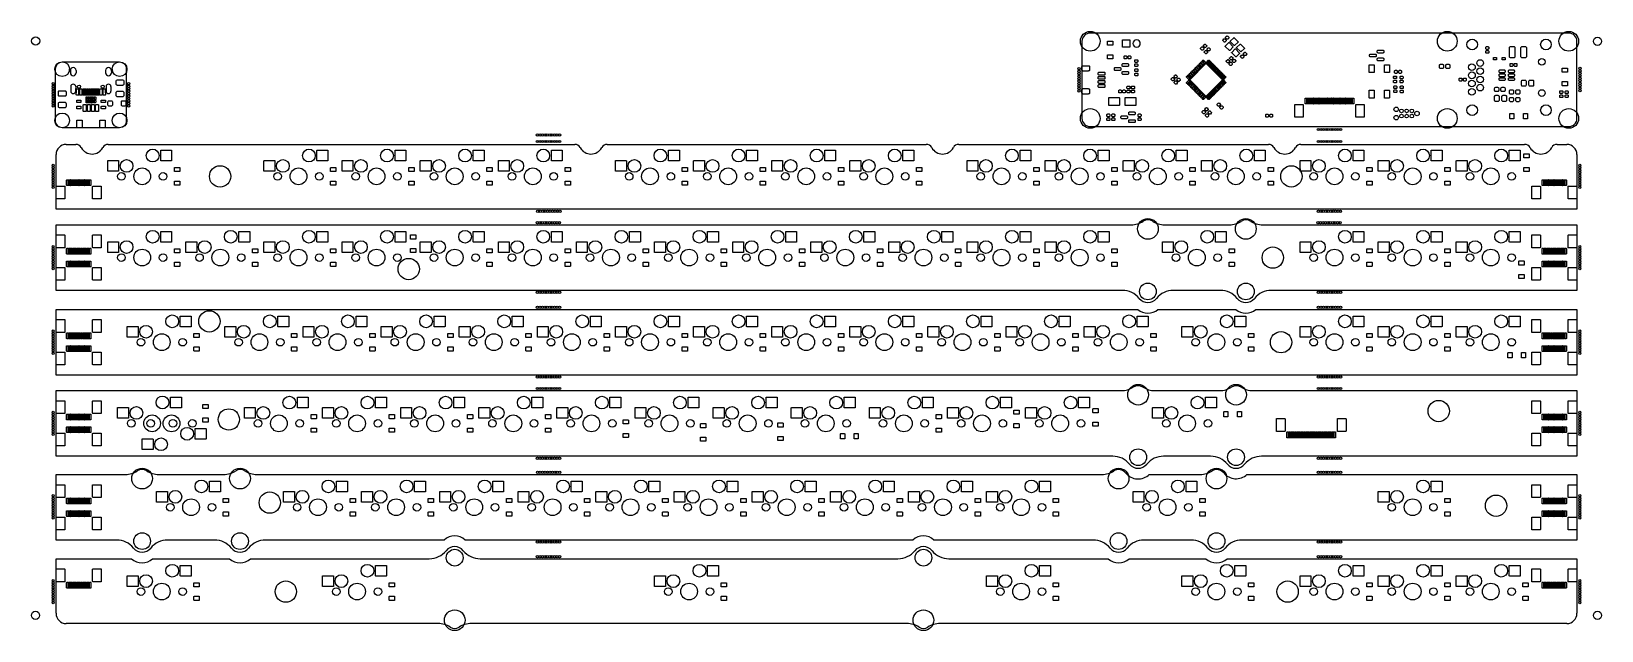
# Model space of a CAD drawing. Extents: x -27 to 356, y -111 to 35.
import ezdxf

# ---------------------------------------------------------------- set-up
doc = ezdxf.new("R2010")
doc.units = 0
doc.layers.add('BLACK', color=7, linetype='CONTINUOUS')

msp = doc.modelspace()

# ---------------------------------------------------------------- linework, layer by layer
at = {"layer": 'BLACK', "linetype": 'CONTINUOUS'}
for p, q in [((347.875, 34.925), (231.168, 34.925)), ((347.875, 34.925), (231.168, 34.925)), ((229.168, 32.925), (229.168, 14.125)), ((229.168, 32.925), (229.168, 14.125)), ((235.349, 32.9), (235.353, 32.9195)), ((235.349, 32), (235.349, 32.9)), ((235.353, 31.9805), (235.349, 32)), ((235.353, 32.9195), (235.364, 32.9361)), ((235.364, 31.9639), (235.353, 31.9805)), ((235.364, 32.9361), (235.38, 32.9471)), ((235.38, 31.9529), (235.364, 31.9639)), ((235.38, 32.9471), (235.4, 32.951)), ((235.4, 31.949), (235.38, 31.9529)), ((235.4, 32.951), (236.6, 32.951)), ((236.6, 31.949), (235.4, 31.949)), ((236.6, 32.951), (236.62, 32.9471)), ((236.62, 31.9529), (236.6, 31.949)), ((236.62, 32.9471), (236.636, 32.9361)), ((236.636, 31.9639), (236.62, 31.9529)), ((236.636, 32.9361), (236.647, 32.9195)), ((236.647, 31.9805), (236.636, 31.9639)), ((236.647, 32.9195), (236.651, 32.9)), ((236.651, 32), (236.647, 31.9805)), ((236.651, 32.9), (236.651, 32)), ((239.049, 33.225), (239.053, 33.2445)), ((239.049, 31.525), (239.049, 33.225)), ((239.053, 31.5055), (239.049, 31.525)), ((239.053, 33.2445), (239.064, 33.2611)), ((239.064, 31.4889), (239.053, 31.5055)), ((239.064, 33.2611), (239.08, 33.2721)), ((239.08, 31.4779), (239.064, 31.4889)), ((239.08, 33.2721), (239.1, 33.276)), ((239.1, 31.474), (239.08, 31.4779)), ((239.1, 33.276), (240.8, 33.276)), ((240.8, 31.474), (239.1, 31.474)), ((240.8, 33.276), (240.82, 33.2721)), ((240.82, 31.4779), (240.8, 31.474)), ((240.82, 33.2721), (240.836, 33.2611)), ((240.836, 31.4889), (240.82, 31.4779)), ((240.836, 33.2611), (240.847, 33.2445)), ((240.847, 31.5055), (240.836, 31.4889)), ((240.847, 33.2445), (240.851, 33.225)), ((240.851, 31.525), (240.847, 31.5055)), ((240.851, 33.225), (240.851, 31.525)), ((258.085, 31.1573), (258.1, 31.2304)), ((258.1, 31.0842), (258.085, 31.1573)), ((258.1, 31.2304), (258.141, 31.2924)), ((258.141, 31.0223), (258.1, 31.0842)), ((258.141, 31.2924), (258.339, 31.4904)), ((258.382, 30.7819), (258.141, 31.0223)), ((258.339, 31.4904), (258.401, 31.5318)), ((258.444, 30.7405), (258.382, 30.7819)), ((258.401, 31.5318), (258.474, 31.5463)), ((258.517, 30.7259), (258.444, 30.7405)), ((258.474, 31.5463), (258.547, 31.5318)), ((258.59, 30.7405), (258.517, 30.7259)), ((258.547, 31.5318), (258.609, 31.4904)), ((258.652, 30.7819), (258.59, 30.7405)), ((258.609, 31.4904), (258.85, 31.25)), ((258.85, 30.9799), (258.652, 30.7819)), ((258.764, 31.8362), (258.779, 31.9093)), ((258.779, 31.7631), (258.764, 31.8362)), ((258.779, 31.9093), (258.82, 31.9712)), ((258.82, 31.7011), (258.779, 31.7631)), ((258.82, 31.9712), (259.018, 32.1692)), ((259.06, 31.4607), (258.82, 31.7011)), ((258.85, 31.25), (258.891, 31.188)), ((258.891, 31.0418), (258.85, 30.9799)), ((258.891, 31.188), (258.906, 31.1149)), ((258.906, 31.1149), (258.891, 31.0418)), ((259.018, 32.1692), (259.08, 32.2106)), ((259.122, 31.4193), (259.06, 31.4607)), ((259.08, 32.2106), (259.153, 32.2251)), ((259.195, 31.4047), (259.122, 31.4193)), ((259.153, 32.2251), (259.226, 32.2106)), ((259.269, 31.4193), (259.195, 31.4047)), ((259.226, 32.2106), (259.288, 32.1692)), ((259.226, 30.63), (259.288, 30.6714)), ((259.331, 31.4607), (259.269, 31.4193)), ((259.288, 32.1692), (259.529, 31.9288)), ((259.288, 30.6714), (259.362, 30.6859)), ((259.529, 31.6587), (259.331, 31.4607)), ((259.362, 30.6859), (259.435, 30.6714)), ((259.435, 30.6714), (259.497, 30.63)), ((259.529, 31.9288), (259.57, 31.8668)), ((259.57, 31.7206), (259.529, 31.6587)), ((259.57, 31.8668), (259.584, 31.7937)), ((259.584, 31.7937), (259.57, 31.7206)), ((259.651, 30.9757), (259.666, 31.0488)), ((259.666, 30.9026), (259.651, 30.9757)), ((259.666, 31.0488), (259.707, 31.1108)), ((259.707, 30.8407), (259.666, 30.9026)), ((259.707, 31.1108), (259.905, 31.3088)), ((259.948, 30.6003), (259.707, 30.8407)), ((259.905, 31.3088), (259.967, 31.3502)), ((259.967, 31.3502), (260.04, 31.3647)), ((260.04, 31.3647), (260.113, 31.3502)), ((260.113, 31.3502), (260.175, 31.3088)), ((260.175, 31.3088), (260.416, 31.0684)), ((260.416, 30.7982), (260.218, 30.6003)), ((260.416, 31.0684), (260.457, 31.0064)), ((260.457, 30.8602), (260.416, 30.7982)), ((260.457, 31.0064), (260.472, 30.9333)), ((260.472, 30.9333), (260.457, 30.8602)), ((263.5, 33.1544), (263.515, 33.2275)), ((263.515, 33.0814), (263.5, 33.1544)), ((263.515, 33.2275), (263.556, 33.2895)), ((263.556, 33.0194), (263.515, 33.0814)), ((263.556, 33.2895), (263.754, 33.4875)), ((263.797, 32.779), (263.556, 33.0194)), ((263.754, 33.4875), (263.816, 33.5289)), ((263.859, 32.7376), (263.797, 32.779)), ((263.816, 33.5289), (263.889, 33.5434)), ((263.932, 32.723), (263.859, 32.7376)), ((263.889, 33.5434), (263.962, 33.5289)), ((264.005, 32.7376), (263.932, 32.723)), ((263.962, 33.5289), (264.024, 33.4875)), ((264.067, 32.779), (264.005, 32.7376)), ((264.024, 33.4875), (264.265, 33.2471)), ((264.265, 32.977), (264.067, 32.779)), ((264.105, 31.7144), (264.109, 31.7339)), ((264.109, 31.6948), (264.105, 31.7144)), ((264.109, 31.7339), (264.12, 31.7504)), ((264.12, 31.6783), (264.109, 31.6948)), ((264.12, 31.7504), (264.968, 32.599)), ((265.11, 30.6884), (264.12, 31.6783)), ((264.179, 33.8333), (264.194, 33.9064)), ((264.194, 33.7602), (264.179, 33.8333)), ((264.194, 33.9064), (264.235, 33.9683)), ((264.235, 33.6982), (264.194, 33.7602)), ((264.235, 33.9683), (264.433, 34.1663)), ((264.476, 33.4578), (264.235, 33.6982)), ((264.265, 33.2471), (264.306, 33.1851)), ((264.306, 33.0389), (264.265, 32.977)), ((264.306, 33.1851), (264.321, 33.112)), ((264.321, 33.112), (264.306, 33.0389)), ((264.433, 34.1663), (264.495, 34.2077)), ((264.538, 33.4164), (264.476, 33.4578)), ((264.495, 34.2077), (264.568, 34.2223)), ((264.611, 33.4019), (264.538, 33.4164)), ((264.568, 34.2223), (264.641, 34.2077)), ((264.684, 33.4164), (264.611, 33.4019)), ((264.641, 34.2077), (264.703, 34.1663)), ((264.746, 33.4578), (264.684, 33.4164)), ((264.703, 34.1663), (264.944, 33.9259)), ((264.944, 33.6558), (264.746, 33.4578)), ((264.944, 33.9259), (264.985, 33.8639)), ((264.985, 33.7178), (264.944, 33.6558)), ((264.968, 32.599), (264.985, 32.61)), ((264.985, 33.8639), (265, 33.7908)), ((265, 33.7908), (264.985, 33.7178)), ((264.985, 32.61), (265.004, 32.6139)), ((265.004, 32.6139), (265.024, 32.61)), ((265.024, 32.61), (265.041, 32.599)), ((265.041, 32.599), (266.03, 31.609)), ((265.126, 30.6773), (265.11, 30.6884)), ((265.146, 30.6734), (265.126, 30.6773)), ((265.165, 30.6773), (265.146, 30.6734)), ((265.182, 30.6884), (265.165, 30.6773)), ((266.03, 31.5369), (265.182, 30.6884)), ((265.307, 32.9164), (265.311, 32.936)), ((265.311, 32.8969), (265.307, 32.9164)), ((265.311, 32.936), (265.322, 32.9525)), ((265.322, 32.8804), (265.311, 32.8969)), ((265.322, 32.9525), (266.17, 33.801)), ((266.312, 31.8904), (265.322, 32.8804)), ((265.675, 30.1948), (266.524, 31.0433)), ((266.03, 31.609), (266.042, 31.5925)), ((266.042, 31.5534), (266.03, 31.5369)), ((266.042, 31.5925), (266.045, 31.5729)), ((266.045, 31.5729), (266.042, 31.5534)), ((266.17, 33.801), (266.187, 33.8121)), ((266.187, 33.8121), (266.207, 33.816)), ((266.207, 33.816), (266.226, 33.8121)), ((266.226, 33.8121), (266.243, 33.801)), ((266.243, 33.801), (267.233, 32.8111)), ((266.328, 31.8794), (266.312, 31.8904)), ((266.348, 31.8755), (266.328, 31.8794)), ((266.367, 31.8794), (266.348, 31.8755)), ((266.384, 31.8904), (266.367, 31.8794)), ((267.233, 32.739), (266.384, 31.8904)), ((266.524, 31.0433), (266.541, 31.0544)), ((266.541, 31.0544), (266.56, 31.0583)), ((266.56, 31.0583), (266.58, 31.0544)), ((266.58, 31.0544), (266.596, 31.0433)), ((266.596, 31.0433), (267.586, 30.0534)), ((266.863, 31.3608), (266.867, 31.3803)), ((266.867, 31.3413), (266.863, 31.3608)), ((266.867, 31.3803), (266.878, 31.3969)), ((266.878, 31.3247), (266.867, 31.3413)), ((266.878, 31.3969), (267.726, 32.2454)), ((267.868, 30.3348), (266.878, 31.3247)), ((267.233, 32.8111), (267.244, 32.7945)), ((267.244, 32.7555), (267.233, 32.739)), ((267.244, 32.7945), (267.247, 32.775)), ((267.247, 32.775), (267.244, 32.7555)), ((267.726, 32.2454), (267.743, 32.2565)), ((267.743, 32.2565), (267.762, 32.2603)), ((267.762, 32.2603), (267.782, 32.2565)), ((267.782, 32.2565), (267.798, 32.2454)), ((267.798, 32.2454), (268.788, 31.2554)), ((268.788, 31.1833), (267.94, 30.3348)), ((268.788, 31.2554), (268.799, 31.2389)), ((268.799, 31.1999), (268.788, 31.1833)), ((268.799, 31.2389), (268.803, 31.2194)), ((268.803, 31.2194), (268.799, 31.1999)), ((301.179, 30.56), (301.194, 30.6369)), ((301.194, 30.6369), (301.238, 30.7021)), ((301.238, 30.7021), (301.303, 30.7457)), ((301.303, 30.7457), (301.38, 30.761)), ((301.38, 30.761), (302.555, 30.761)), ((302.555, 30.761), (302.632, 30.7457)), ((302.632, 30.7457), (302.697, 30.7021)), ((302.697, 30.7021), (302.741, 30.6369)), ((302.741, 30.6369), (302.756, 30.56)), ((327.639, 31.42), (327.654, 31.4931)), ((327.639, 31.14), (327.639, 31.42)), ((327.654, 31.0669), (327.639, 31.14)), ((327.654, 31.4931), (327.695, 31.5551)), ((327.695, 31.0049), (327.654, 31.0669)), ((327.695, 31.5551), (327.757, 31.5965)), ((327.757, 30.9635), (327.695, 31.0049)), ((327.695, 30.5951), (327.757, 30.6365)), ((327.757, 31.5965), (327.83, 31.611)), ((327.83, 30.949), (327.757, 30.9635)), ((327.757, 30.6365), (327.83, 30.651)), ((327.83, 31.611), (328.17, 31.611)), ((328.17, 30.949), (327.83, 30.949)), ((327.83, 30.651), (328.17, 30.651)), ((328.17, 31.611), (328.243, 31.5965)), ((328.243, 30.9635), (328.17, 30.949)), ((328.17, 30.651), (328.243, 30.6365)), ((328.243, 31.5965), (328.305, 31.5551)), ((328.305, 31.0049), (328.243, 30.9635)), ((328.243, 30.6365), (328.305, 30.5951)), ((328.305, 31.5551), (328.346, 31.4931)), ((328.346, 31.0669), (328.305, 31.0049)), ((328.346, 31.4931), (328.361, 31.42)), ((328.361, 31.14), (328.346, 31.0669)), ((328.361, 31.42), (328.361, 31.14)), ((333.404, 31.355), (333.412, 31.4242)), ((333.404, 29.205), (333.404, 31.355)), ((333.412, 31.4242), (333.457, 31.5251)), ((333.457, 31.5251), (333.535, 31.6031)), ((333.535, 31.6031), (333.635, 31.6478)), ((333.635, 31.6478), (333.705, 31.656)), ((333.705, 31.656), (334.455, 31.656)), ((334.455, 31.656), (334.524, 31.6479)), ((334.524, 31.6479), (334.625, 31.6034)), ((334.625, 31.6034), (334.703, 31.5255)), ((334.703, 31.5255), (334.748, 31.4248)), ((334.748, 31.4248), (334.756, 31.355)), ((334.756, 31.355), (334.756, 29.205)), ((336.204, 31.355), (336.212, 31.4242)), ((336.204, 29.205), (336.204, 31.355)), ((336.212, 31.4242), (336.257, 31.5251)), ((336.257, 31.5251), (336.335, 31.6031)), ((336.335, 31.6031), (336.435, 31.6478)), ((336.435, 31.6478), (336.505, 31.656)), ((336.505, 31.656), (337.255, 31.656)), ((337.255, 31.656), (337.324, 31.6479)), ((337.324, 31.6479), (337.425, 31.6034)), ((337.425, 31.6034), (337.503, 31.5255)), ((337.503, 31.5255), (337.548, 31.4248)), ((337.548, 31.4248), (337.556, 31.355)), ((337.556, 31.355), (337.556, 29.205)), ((349.875, 14.125), (349.875, 32.925)), ((349.875, 14.125), (349.875, 32.925)), ((-5.525, 27.825), (-19.525, 27.825)), ((-5.525, 27.825), (-19.525, 27.825)), ((229.13, 26.7442), (229.174, 26.8451)), ((229.174, 26.8451), (229.252, 26.9231)), ((229.252, 26.9231), (229.353, 26.9678)), ((229.353, 26.9678), (229.423, 26.976)), ((229.423, 26.976), (230.723, 26.976)), ((230.723, 26.976), (230.792, 26.9679)), ((230.792, 26.9679), (230.893, 26.9234)), ((230.893, 26.9234), (230.971, 26.8455)), ((230.971, 26.8455), (231.016, 26.7448)), ((235.349, 29.6), (235.353, 29.6195)), ((235.349, 28.7), (235.349, 29.6)), ((235.353, 28.6805), (235.349, 28.7)), ((235.353, 29.6195), (235.364, 29.6361)), ((235.364, 28.6639), (235.353, 28.6805)), ((235.364, 29.6361), (235.38, 29.6471)), ((235.38, 28.6529), (235.364, 28.6639)), ((235.38, 29.6471), (235.4, 29.651)), ((235.4, 28.649), (235.38, 28.6529)), ((235.4, 29.651), (236.6, 29.651)), ((236.6, 28.649), (235.4, 28.649)), ((236.6, 29.651), (236.62, 29.6471)), ((236.62, 28.6529), (236.6, 28.649)), ((236.62, 29.6471), (236.636, 29.6361)), ((236.636, 28.6639), (236.62, 28.6529)), ((236.636, 29.6361), (236.647, 29.6195)), ((236.647, 28.6805), (236.636, 28.6639)), ((236.647, 29.6195), (236.651, 29.6)), ((236.651, 28.7), (236.647, 28.6805)), ((236.651, 29.6), (236.651, 28.7)), ((238.949, 27.2679), (238.964, 27.3448)), ((238.949, 26.9679), (238.949, 27.2679)), ((238.964, 26.891), (238.949, 26.9679)), ((238.964, 27.3448), (239.008, 27.41)), ((239.008, 26.8258), (238.964, 26.891)), ((239.008, 27.41), (239.073, 27.4536)), ((239.073, 26.7822), (239.008, 26.8258)), ((239.073, 27.4536), (239.15, 27.4689)), ((239.15, 27.4689), (240.325, 27.4689)), ((239.434, 29.1619), (239.449, 29.2349)), ((239.434, 28.8219), (239.434, 29.1619)), ((239.449, 28.7488), (239.434, 28.8219)), ((239.449, 29.2349), (239.49, 29.2969)), ((239.49, 28.6868), (239.449, 28.7488)), ((239.49, 29.2969), (239.552, 29.3383)), ((239.552, 28.6454), (239.49, 28.6868)), ((239.552, 29.3383), (239.625, 29.3529)), ((239.625, 28.6309), (239.552, 28.6454)), ((239.625, 29.3529), (239.905, 29.3529)), ((239.905, 28.6309), (239.625, 28.6309)), ((239.905, 29.3529), (239.978, 29.3383)), ((239.978, 28.6454), (239.905, 28.6309)), ((239.978, 29.3383), (240.04, 29.2969)), ((240.04, 28.6868), (239.978, 28.6454)), ((240.04, 29.2969), (240.081, 29.2349)), ((240.081, 28.7488), (240.04, 28.6868)), ((240.081, 29.2349), (240.096, 29.1619)), ((240.096, 28.8219), (240.081, 28.7488)), ((240.096, 29.1619), (240.096, 28.8219)), ((240.325, 27.4689), (240.402, 27.4536)), ((240.394, 29.1619), (240.409, 29.2349)), ((240.394, 28.8219), (240.394, 29.1619)), ((240.409, 28.7488), (240.394, 28.8219)), ((240.402, 27.4536), (240.467, 27.41)), ((240.467, 26.8258), (240.402, 26.7822)), ((240.409, 29.2349), (240.45, 29.2969)), ((240.45, 28.6868), (240.409, 28.7488)), ((240.45, 29.2969), (240.512, 29.3383)), ((240.512, 28.6454), (240.45, 28.6868)), ((240.467, 27.41), (240.511, 27.3448)), ((240.511, 26.891), (240.467, 26.8258)), ((240.511, 27.3448), (240.526, 27.2679)), ((240.526, 26.9679), (240.511, 26.891)), ((240.512, 29.3383), (240.585, 29.3529)), ((240.585, 28.6309), (240.512, 28.6454)), ((240.526, 27.2679), (240.526, 26.9679)), ((240.585, 29.3529), (240.865, 29.3529)), ((240.865, 28.6309), (240.585, 28.6309)), ((240.865, 29.3529), (240.938, 29.3383)), ((240.938, 28.6454), (240.865, 28.6309)), ((240.938, 29.3383), (241, 29.2969)), ((241, 28.6868), (240.938, 28.6454)), ((241, 29.2969), (241.041, 29.2349)), ((241.041, 28.7488), (241, 28.6868)), ((241.041, 29.2349), (241.056, 29.1619)), ((241.056, 28.8219), (241.041, 28.7488)), ((241.056, 29.1619), (241.056, 28.8219)), ((242.029, 28.245), (242.043, 28.3162)), ((242.029, 27.975), (242.029, 28.245)), ((242.043, 27.9038), (242.029, 27.975)), ((242.029, 27.225), (242.043, 27.2962)), ((242.029, 26.955), (242.029, 27.225)), ((242.043, 26.8838), (242.029, 26.955)), ((242.043, 28.3162), (242.083, 28.3765)), ((242.083, 27.8435), (242.043, 27.9038)), ((242.043, 27.2962), (242.083, 27.3565)), ((242.083, 26.8235), (242.043, 26.8838)), ((242.083, 28.3765), (242.144, 28.4168)), ((242.144, 27.8032), (242.083, 27.8435)), ((242.083, 27.3565), (242.144, 27.3968)), ((242.144, 26.7832), (242.083, 26.8235)), ((242.144, 28.4168), (242.215, 28.431)), ((242.215, 27.789), (242.144, 27.8032)), ((242.144, 27.3968), (242.215, 27.411)), ((242.215, 28.431), (242.585, 28.431)), ((242.585, 27.789), (242.215, 27.789)), ((242.215, 27.411), (242.585, 27.411)), ((242.585, 28.431), (242.656, 28.4168)), ((242.656, 27.8032), (242.585, 27.789)), ((242.585, 27.411), (242.656, 27.3968)), ((242.656, 28.4168), (242.717, 28.3765)), ((242.717, 27.8435), (242.656, 27.8032)), ((242.656, 27.3968), (242.717, 27.3565)), ((242.717, 26.8235), (242.656, 26.7832)), ((242.717, 28.3765), (242.757, 28.3162)), ((242.757, 27.9038), (242.717, 27.8435)), ((242.717, 27.3565), (242.757, 27.2962)), ((242.757, 26.8838), (242.717, 26.8235)), ((242.757, 28.3162), (242.771, 28.245)), ((242.771, 27.975), (242.757, 27.9038)), ((242.757, 27.2962), (242.771, 27.225)), ((242.771, 26.955), (242.757, 26.8838)), ((242.771, 28.245), (242.771, 27.975)), ((242.771, 27.225), (242.771, 26.955)), ((255.427, 23.5611), (259.386, 27.5209)), ((259.388, 27.5193), (255.428, 23.5598)), ((257.132, 26.7872), (257.221, 26.8756)), ((257.221, 26.8756), (257.258, 26.9002)), ((257.258, 26.9002), (257.301, 26.9089)), ((257.301, 26.9089), (257.344, 26.9002)), ((257.317, 26.9067), (257.318, 26.9074)), ((257.317, 26.9048), (257.317, 26.9067)), ((257.318, 26.9034), (257.317, 26.9048)), ((257.318, 26.9074), (257.379, 26.9129)), ((257.344, 26.8983), (257.318, 26.9034)), ((257.344, 26.9002), (257.381, 26.8756)), ((257.38, 26.8741), (257.344, 26.8983)), ((257.379, 26.9129), (257.434, 26.9554)), ((257.91, 26.344), (257.38, 26.8741)), ((257.381, 26.8756), (257.912, 26.3453)), ((257.434, 26.9554), (257.457, 27.0208)), ((257.453, 27.0605), (257.461, 27.104)), ((257.461, 27.0171), (257.453, 27.0605)), ((257.456, 27.0323), (257.457, 27.0341)), ((257.457, 27.0208), (257.456, 27.0323)), ((257.457, 27.0341), (257.459, 27.0342)), ((257.459, 27.0342), (257.46, 27.0328)), ((257.46, 27.0328), (257.463, 27.0179)), ((257.461, 27.104), (257.486, 27.1408)), ((257.486, 26.9803), (257.461, 27.0171)), ((257.463, 27.0179), (257.488, 26.9816)), ((257.486, 27.1408), (257.574, 27.2292)), ((258.016, 26.4499), (257.486, 26.9803)), ((257.488, 26.9816), (258.018, 26.4515)), ((257.574, 27.2292), (257.611, 27.2538)), ((257.611, 27.2538), (257.655, 27.2624)), ((257.655, 27.2624), (257.698, 27.2538)), ((257.67, 27.2603), (257.672, 27.261)), ((257.67, 27.2583), (257.67, 27.2603)), ((257.672, 27.257), (257.67, 27.2583)), ((257.672, 27.261), (257.733, 27.2664)), ((257.697, 27.2519), (257.672, 27.257)), ((257.734, 27.2276), (257.697, 27.2519)), ((257.698, 27.2538), (257.735, 27.2292)), ((257.733, 27.2664), (257.788, 27.3089)), ((258.264, 26.6976), (257.734, 27.2276)), ((257.735, 27.2292), (258.265, 26.6988)), ((257.788, 27.3089), (257.811, 27.3744)), ((257.806, 27.4141), (257.815, 27.4575)), ((257.815, 27.3707), (257.806, 27.4141)), ((257.81, 27.3858), (257.811, 27.3876)), ((257.811, 27.3744), (257.81, 27.3858)), ((257.811, 27.3876), (257.813, 27.3878)), ((257.813, 27.3878), (257.814, 27.3863)), ((257.814, 27.3863), (257.817, 27.3714)), ((257.815, 27.4575), (257.84, 27.4943)), ((257.84, 27.3338), (257.815, 27.3707)), ((257.817, 27.3714), (257.841, 27.3351)), ((257.84, 27.4943), (257.928, 27.5827)), ((258.37, 26.8035), (257.84, 27.3338)), ((257.841, 27.3351), (258.371, 26.8051)), ((257.928, 27.5827), (257.965, 27.6073)), ((257.965, 27.6073), (258.008, 27.616)), ((258.008, 27.616), (258.052, 27.6073)), ((258.024, 27.6138), (258.025, 27.6145)), ((258.024, 27.6119), (258.024, 27.6138)), ((258.025, 27.6106), (258.024, 27.6119)), ((258.025, 27.6145), (258.086, 27.62)), ((258.051, 27.6055), (258.025, 27.6106)), ((258.087, 27.5812), (258.051, 27.6055)), ((258.052, 27.6073), (258.088, 27.5827)), ((258.086, 27.62), (258.141, 27.6625)), ((258.617, 27.0511), (258.087, 27.5812)), ((258.088, 27.5827), (258.619, 27.0524)), ((258.141, 27.6625), (258.164, 27.7279)), ((258.16, 27.7676), (258.168, 27.8111)), ((258.168, 27.7242), (258.16, 27.7676)), ((258.163, 27.7394), (258.164, 27.7412)), ((258.164, 27.7279), (258.163, 27.7394)), ((258.164, 27.7412), (258.166, 27.7413)), ((258.166, 27.7413), (258.167, 27.7399)), ((258.167, 27.7399), (258.17, 27.725)), ((258.168, 27.8111), (258.193, 27.8479)), ((258.193, 27.6874), (258.168, 27.7242)), ((258.17, 27.725), (258.195, 27.6887)), ((258.193, 27.8479), (258.281, 27.9363)), ((258.723, 27.1571), (258.193, 27.6874)), ((258.195, 27.6887), (258.725, 27.1586)), ((258.281, 27.9363), (258.318, 27.9609)), ((258.318, 27.9609), (258.362, 27.9695)), ((258.362, 27.9695), (258.405, 27.9609)), ((258.407, 26.7789), (258.37, 26.8035)), ((258.371, 26.8051), (258.407, 26.7808)), ((258.377, 27.9654), (258.378, 27.9674)), ((258.379, 27.9641), (258.377, 27.9654)), ((258.378, 27.9674), (258.379, 27.9681)), ((258.379, 27.9681), (258.44, 27.9735)), ((258.404, 27.959), (258.379, 27.9641)), ((258.441, 27.9347), (258.404, 27.959)), ((258.405, 27.9609), (258.442, 27.9363)), ((258.44, 27.9735), (258.495, 28.016)), ((258.971, 27.4047), (258.441, 27.9347)), ((258.442, 27.9363), (258.972, 27.406)), ((258.493, 26.7808), (258.529, 26.8051)), ((258.53, 26.8035), (258.494, 26.7789)), ((258.495, 28.016), (258.518, 28.0815)), ((258.513, 28.1212), (258.522, 28.1646)), ((258.522, 28.0778), (258.513, 28.1212)), ((258.517, 28.0929), (258.518, 28.0947)), ((258.518, 28.0815), (258.517, 28.0929)), ((258.518, 28.0947), (258.52, 28.0949)), ((258.52, 28.0949), (258.521, 28.0935)), ((258.521, 28.0935), (258.524, 28.0785)), ((258.522, 28.1646), (258.547, 28.2014)), ((258.547, 28.0409), (258.522, 28.0778)), ((258.524, 28.0785), (258.548, 28.0422)), ((258.529, 26.8051), (258.617, 26.8932)), ((258.619, 26.8919), (258.53, 26.8035)), ((258.547, 28.2014), (258.635, 28.2898)), ((259.077, 27.5106), (258.547, 28.0409)), ((258.548, 28.0422), (259.078, 27.5122)), ((258.641, 27.0148), (258.617, 27.0511)), ((258.617, 26.8932), (258.641, 26.9295)), ((258.619, 27.0524), (258.643, 27.0156)), ((258.643, 26.9287), (258.619, 26.8919)), ((258.635, 28.2898), (258.672, 28.3144)), ((258.65, 26.9721), (258.641, 27.0148)), ((258.641, 26.9295), (258.65, 26.9721)), ((258.643, 27.0156), (258.652, 26.9721)), ((258.652, 26.9721), (258.643, 26.9287)), ((258.672, 28.3144), (258.715, 28.3231)), ((258.715, 28.3231), (258.759, 28.3144)), ((258.76, 27.1324), (258.723, 27.1571)), ((258.725, 27.1586), (258.761, 27.1343)), ((258.759, 28.3144), (258.796, 28.2898)), ((258.804, 27.1238), (258.76, 27.1324)), ((258.761, 27.1343), (258.804, 27.1258)), ((258.796, 28.2898), (259.326, 27.7595)), ((258.804, 27.1258), (258.846, 27.1343)), ((258.847, 27.1324), (258.804, 27.1238)), ((258.846, 27.1343), (258.883, 27.1586)), ((258.884, 27.1571), (258.847, 27.1324)), ((258.883, 27.1586), (258.971, 27.2467)), ((258.972, 27.2454), (258.884, 27.1571)), ((258.995, 27.3684), (258.971, 27.4047)), ((258.971, 27.2467), (258.995, 27.283)), ((258.972, 27.406), (258.997, 27.3691)), ((258.997, 27.2823), (258.972, 27.2454)), ((258.973, 30.2969), (258.987, 30.37)), ((258.987, 30.2238), (258.973, 30.2969)), ((258.987, 30.37), (259.028, 30.432)), ((259.028, 30.1619), (258.987, 30.2238)), ((259.004, 27.3257), (258.995, 27.3684)), ((258.995, 27.283), (259.004, 27.3257)), ((258.997, 27.3691), (259.006, 27.3257)), ((259.006, 27.3257), (258.997, 27.2823)), ((259.028, 30.432), (259.226, 30.63)), ((259.269, 29.9214), (259.028, 30.1619)), ((259.114, 27.486), (259.077, 27.5106)), ((259.078, 27.5122), (259.115, 27.4879)), ((259.157, 27.4774), (259.114, 27.486)), ((259.115, 27.4879), (259.157, 27.4794)), ((259.157, 27.4794), (259.2, 27.4879)), ((259.201, 27.486), (259.157, 27.4774)), ((259.2, 27.4879), (259.236, 27.5122)), ((259.237, 27.5106), (259.201, 27.486)), ((259.236, 27.5122), (259.324, 27.6003)), ((259.326, 27.599), (259.237, 27.5106)), ((259.331, 29.88), (259.269, 29.9214)), ((259.324, 27.7609), (259.325, 27.7612)), ((259.324, 27.7604), (259.324, 27.7609)), ((259.324, 27.7584), (259.324, 27.7604)), ((259.349, 27.7219), (259.324, 27.7584)), ((259.324, 27.6003), (259.349, 27.6366)), ((259.325, 27.7612), (259.327, 27.7618)), ((259.326, 27.7595), (259.35, 27.7227)), ((259.35, 27.6358), (259.326, 27.599)), ((259.327, 27.7618), (259.327, 27.7614)), ((259.327, 27.7614), (259.373, 27.723)), ((259.404, 29.8655), (259.331, 29.88)), ((259.357, 27.6793), (259.349, 27.7219)), ((259.349, 27.6366), (259.357, 27.6793)), ((259.35, 27.7227), (259.359, 27.6793)), ((259.359, 27.6793), (259.35, 27.6358)), ((259.373, 27.723), (259.442, 27.7144)), ((259.386, 27.5209), (259.403, 27.5319)), ((259.404, 27.53), (259.388, 27.5193)), ((259.403, 27.5319), (259.422, 27.5358)), ((259.477, 29.88), (259.404, 29.8655)), ((259.422, 27.5338), (259.404, 27.53)), ((259.422, 27.5358), (259.442, 27.5319)), ((259.441, 27.53), (259.422, 27.5338)), ((259.457, 27.5193), (259.441, 27.53)), ((259.442, 27.7144), (259.505, 27.7444)), ((259.442, 27.5319), (259.458, 27.5209)), ((263.417, 23.5598), (259.457, 27.5193)), ((259.458, 27.5209), (263.418, 23.5611)), ((259.539, 29.9214), (259.477, 29.88)), ((259.486, 27.6793), (259.494, 27.7227)), ((259.494, 27.6358), (259.486, 27.6793)), ((259.496, 27.7219), (259.488, 27.6793)), ((259.488, 27.6793), (259.496, 27.6366)), ((259.494, 27.7227), (259.519, 27.7595)), ((259.519, 27.599), (259.494, 27.6358)), ((259.515, 27.7506), (259.496, 27.7219)), ((259.496, 27.6366), (259.52, 27.6003)), ((259.497, 30.63), (259.737, 30.3895)), ((259.505, 27.7444), (259.512, 27.753)), ((259.512, 27.753), (259.514, 27.7537)), ((259.514, 27.7537), (259.516, 27.7524)), ((259.516, 27.7524), (259.515, 27.7506)), ((259.519, 27.7595), (260.049, 28.2898)), ((259.607, 27.5106), (259.519, 27.599)), ((259.52, 27.6003), (259.609, 27.5122)), ((259.737, 30.1194), (259.539, 29.9214)), ((259.644, 27.486), (259.607, 27.5106)), ((259.609, 27.5122), (259.645, 27.4879)), ((259.688, 27.4774), (259.644, 27.486)), ((259.645, 27.4879), (259.688, 27.4794)), ((259.688, 27.4794), (259.73, 27.4879)), ((259.731, 27.486), (259.688, 27.4774)), ((259.73, 27.4879), (259.767, 27.5122)), ((259.768, 27.5106), (259.731, 27.486)), ((259.737, 30.3895), (259.778, 30.3276)), ((259.778, 30.1814), (259.737, 30.1194)), ((259.767, 27.5122), (260.297, 28.0422)), ((260.298, 28.0409), (259.768, 27.5106)), ((259.778, 30.3276), (259.793, 30.2545)), ((259.793, 30.2545), (259.778, 30.1814)), ((259.839, 27.3257), (259.848, 27.3691)), ((259.848, 27.2823), (259.839, 27.3257)), ((259.85, 27.3684), (259.841, 27.3257)), ((259.841, 27.3257), (259.85, 27.283)), ((259.848, 27.3691), (259.872, 27.406)), ((259.872, 27.2454), (259.848, 27.2823)), ((259.874, 27.4047), (259.85, 27.3684)), ((259.85, 27.283), (259.874, 27.2467)), ((259.872, 27.406), (260.403, 27.9363)), ((259.961, 27.1571), (259.872, 27.2454)), ((260.404, 27.9347), (259.874, 27.4047)), ((259.874, 27.2467), (259.962, 27.1586)), ((260.01, 30.5589), (259.948, 30.6003)), ((259.998, 27.1324), (259.961, 27.1571)), ((259.962, 27.1586), (259.998, 27.1343)), ((259.998, 27.1343), (260.041, 27.1258)), ((260.041, 27.1238), (259.998, 27.1324)), ((260.083, 30.5443), (260.01, 30.5589)), ((260.041, 27.1258), (260.084, 27.1343)), ((260.085, 27.1324), (260.041, 27.1238)), ((260.049, 28.2898), (260.086, 28.3144)), ((260.156, 30.5589), (260.083, 30.5443)), ((260.084, 27.1343), (260.12, 27.1586)), ((260.121, 27.1571), (260.085, 27.1324)), ((260.086, 28.3144), (260.129, 28.3231)), ((260.12, 27.1586), (260.65, 27.6887)), ((260.652, 27.6874), (260.121, 27.1571)), ((260.129, 28.3231), (260.173, 28.3144)), ((260.218, 30.6003), (260.156, 30.5589)), ((260.173, 28.3144), (260.21, 28.2898)), ((260.193, 26.9721), (260.201, 27.0156)), ((260.201, 26.9287), (260.193, 26.9721)), ((260.203, 27.0148), (260.195, 26.9721)), ((260.195, 26.9721), (260.203, 26.9295)), ((260.201, 27.0156), (260.226, 27.0524)), ((260.226, 26.8919), (260.201, 26.9287)), ((260.228, 27.0511), (260.203, 27.0148)), ((260.203, 26.9295), (260.228, 26.8932)), ((260.21, 28.2898), (260.298, 28.2014)), ((260.226, 27.0524), (260.756, 27.5827)), ((260.314, 26.8035), (260.226, 26.8919)), ((260.758, 27.5812), (260.228, 27.0511)), ((260.228, 26.8932), (260.316, 26.8051)), ((260.297, 28.0422), (260.321, 28.0785)), ((260.298, 28.2014), (260.323, 28.1646)), ((260.323, 28.0778), (260.298, 28.0409)), ((260.351, 26.7789), (260.314, 26.8035)), ((260.316, 26.8051), (260.352, 26.7808)), ((260.321, 28.0785), (260.326, 28.1042)), ((260.323, 28.1646), (260.331, 28.1212)), ((260.331, 28.1212), (260.323, 28.0778)), ((260.326, 28.1042), (260.327, 28.1057)), ((260.327, 28.1057), (260.329, 28.1053)), ((260.329, 28.1053), (260.33, 28.104)), ((260.33, 28.104), (260.335, 28.0429)), ((260.335, 28.0429), (260.378, 27.9882)), ((260.378, 27.9882), (260.443, 27.9651)), ((260.403, 27.9363), (260.44, 27.9609)), ((260.44, 27.959), (260.404, 27.9347)), ((260.437, 26.7808), (260.474, 26.8051)), ((260.475, 26.8035), (260.438, 26.7789)), ((260.44, 27.9609), (260.483, 27.9695)), ((260.455, 27.962), (260.44, 27.959)), ((260.443, 27.9651), (260.455, 27.9659)), ((260.455, 27.9659), (260.457, 27.9651)), ((260.457, 27.9631), (260.455, 27.962)), ((260.457, 27.9651), (260.457, 27.9631)), ((260.474, 26.8051), (261.004, 27.3351)), ((261.005, 27.3338), (260.475, 26.8035)), ((260.483, 27.9695), (260.526, 27.9609)), ((260.526, 27.9609), (260.563, 27.9363)), ((260.563, 27.9363), (260.652, 27.8479)), ((260.58, 26.6988), (261.11, 27.2292)), ((261.111, 27.2276), (260.581, 26.6976)), ((260.65, 27.6887), (260.674, 27.725)), ((260.652, 27.8479), (260.676, 27.8111)), ((260.676, 27.7242), (260.652, 27.6874)), ((260.674, 27.725), (260.679, 27.7506)), ((260.676, 27.8111), (260.685, 27.7676)), ((260.685, 27.7676), (260.676, 27.7242)), ((260.679, 27.7506), (260.681, 27.7521)), ((260.681, 27.7521), (260.683, 27.7518)), ((260.683, 27.7518), (260.683, 27.7504)), ((260.683, 27.7504), (260.689, 27.6893)), ((260.689, 27.6893), (260.731, 27.6347)), ((260.731, 27.6347), (260.797, 27.6116)), ((260.756, 27.5827), (260.793, 27.6073)), ((260.794, 27.6055), (260.758, 27.5812)), ((260.793, 27.6073), (260.837, 27.616)), ((260.809, 27.6084), (260.794, 27.6055)), ((260.797, 27.6116), (260.808, 27.6124)), ((260.808, 27.6124), (260.81, 27.6115)), ((260.81, 27.6095), (260.809, 27.6084)), ((260.81, 27.6115), (260.81, 27.6095)), ((260.827, 26.4515), (261.357, 26.9816)), ((261.359, 26.9803), (260.828, 26.4499)), ((260.837, 27.616), (260.88, 27.6073)), ((260.88, 27.6073), (260.917, 27.5827)), ((260.917, 27.5827), (261.005, 27.4943)), ((260.933, 26.3453), (261.463, 26.8756)), ((261.465, 26.8741), (260.935, 26.344)), ((261.004, 27.3351), (261.028, 27.3714)), ((261.005, 27.4943), (261.03, 27.4575)), ((261.03, 27.3707), (261.005, 27.3338)), ((261.028, 27.3714), (261.033, 27.3971)), ((261.03, 27.4575), (261.038, 27.4141)), ((261.038, 27.4141), (261.03, 27.3707)), ((261.033, 27.3971), (261.034, 27.3986)), ((261.034, 27.3986), (261.036, 27.3982)), ((261.036, 27.3982), (261.037, 27.3969)), ((261.037, 27.3969), (261.042, 27.3358)), ((261.042, 27.3358), (261.085, 27.2811)), ((261.085, 27.2811), (261.15, 27.258)), ((261.11, 27.2292), (261.147, 27.2538)), ((261.147, 27.2519), (261.111, 27.2276)), ((261.147, 27.2538), (261.19, 27.2624)), ((261.162, 27.2549), (261.147, 27.2519)), ((261.15, 27.258), (261.162, 27.2588)), ((261.162, 27.2588), (261.164, 27.2579)), ((261.164, 27.256), (261.162, 27.2549)), ((261.164, 27.2579), (261.164, 27.256)), ((261.19, 27.2624), (261.234, 27.2538)), ((261.234, 27.2538), (261.27, 27.2292)), ((261.27, 27.2292), (261.359, 27.1408)), ((261.357, 26.9816), (261.382, 27.0179)), ((261.359, 27.1408), (261.383, 27.104)), ((261.383, 27.0171), (261.359, 26.9803)), ((261.382, 27.0179), (261.387, 27.0435)), ((261.383, 27.104), (261.392, 27.0605)), ((261.392, 27.0605), (261.383, 27.0171)), ((261.387, 27.0435), (261.388, 27.045)), ((261.388, 27.045), (261.39, 27.0446)), ((261.39, 27.0446), (261.391, 27.0433)), ((261.391, 27.0433), (261.396, 26.9822)), ((261.396, 26.9822), (261.439, 26.9276)), ((261.439, 26.9276), (261.504, 26.9045)), ((261.463, 26.8756), (261.5, 26.9002)), ((261.501, 26.8983), (261.465, 26.8741)), ((261.5, 26.9002), (261.544, 26.9089)), ((261.516, 26.9013), (261.501, 26.8983)), ((261.504, 26.9045), (261.515, 26.9053)), ((261.515, 26.9053), (261.517, 26.9044)), ((261.517, 26.9024), (261.516, 26.9013)), ((261.517, 26.9044), (261.517, 26.9024)), ((261.544, 26.9089), (261.587, 26.9002)), ((261.587, 26.9002), (261.624, 26.8756)), ((261.624, 26.8756), (261.712, 26.7872)), ((264.341, 28.0651), (264.356, 28.1382)), ((264.356, 27.9921), (264.341, 28.0651)), ((264.356, 28.1382), (264.397, 28.2002)), ((264.397, 27.9301), (264.356, 27.9921)), ((264.397, 28.2002), (264.638, 28.4406)), ((264.595, 27.7321), (264.397, 27.9301)), ((264.657, 27.6907), (264.595, 27.7321)), ((264.638, 28.4406), (264.699, 28.482)), ((264.73, 27.6762), (264.657, 27.6907)), ((264.699, 28.482), (264.773, 28.4966)), ((264.803, 27.6907), (264.73, 27.6762)), ((264.773, 28.4966), (264.846, 28.482)), ((264.865, 27.7321), (264.803, 27.6907)), ((264.846, 28.482), (264.908, 28.4406)), ((265.106, 27.9725), (264.865, 27.7321)), ((264.908, 28.4406), (265.106, 28.2426)), ((265.02, 27.3863), (265.035, 27.4594)), ((265.035, 27.3132), (265.02, 27.3863)), ((265.035, 27.4594), (265.076, 27.5214)), ((265.076, 27.2513), (265.035, 27.3132)), ((265.076, 27.5214), (265.316, 27.7618)), ((265.274, 27.0533), (265.076, 27.2513)), ((265.106, 28.2426), (265.147, 28.1807)), ((265.147, 28.0345), (265.106, 27.9725)), ((265.147, 28.1807), (265.162, 28.1076)), ((265.162, 28.1076), (265.147, 28.0345)), ((265.159, 28.7811), (265.173, 28.8542)), ((265.173, 28.708), (265.159, 28.7811)), ((265.173, 28.8542), (265.215, 28.9162)), ((265.215, 28.646), (265.173, 28.708)), ((265.215, 28.9162), (265.455, 29.1566)), ((265.413, 28.4481), (265.215, 28.646)), ((265.336, 27.0119), (265.274, 27.0533)), ((265.316, 27.7618), (265.378, 27.8032)), ((265.409, 26.9973), (265.336, 27.0119)), ((265.378, 27.8032), (265.451, 27.8177)), ((265.482, 27.0119), (265.409, 26.9973)), ((265.475, 28.4067), (265.413, 28.4481)), ((265.451, 27.8177), (265.524, 27.8032)), ((265.455, 29.1566), (265.517, 29.198)), ((265.548, 28.3921), (265.475, 28.4067)), ((265.544, 27.0533), (265.482, 27.0119)), ((265.517, 29.198), (265.59, 29.2125)), ((265.524, 27.8032), (265.586, 27.7618)), ((265.784, 27.2937), (265.544, 27.0533)), ((265.621, 28.4067), (265.548, 28.3921)), ((265.586, 27.7618), (265.784, 27.5638)), ((265.59, 29.2125), (265.663, 29.198)), ((265.683, 28.4481), (265.621, 28.4067)), ((265.661, 30.1587), (265.664, 30.1782)), ((265.664, 30.1392), (265.661, 30.1587)), ((265.663, 29.198), (265.725, 29.1566)), ((265.664, 30.1782), (265.675, 30.1948)), ((265.675, 30.1227), (265.664, 30.1392)), ((266.665, 29.1327), (265.675, 30.1227)), ((265.923, 28.6885), (265.683, 28.4481)), ((265.725, 29.1566), (265.923, 28.9586)), ((265.784, 27.5638), (265.826, 27.5018)), ((265.826, 27.3557), (265.784, 27.2937)), ((265.826, 27.5018), (265.84, 27.4287)), ((265.84, 27.4287), (265.826, 27.3557)), ((265.838, 28.1023), (265.852, 28.1754)), ((265.852, 28.0292), (265.838, 28.1023)), ((265.852, 28.1754), (265.894, 28.2373)), ((265.894, 27.9672), (265.852, 28.0292)), ((265.894, 28.2373), (266.134, 28.4778)), ((266.092, 27.7692), (265.894, 27.9672)), ((265.923, 28.9586), (265.965, 28.8966)), ((265.965, 28.7504), (265.923, 28.6885)), ((265.965, 28.8966), (265.979, 28.8235)), ((265.979, 28.8235), (265.965, 28.7504)), ((266.154, 27.7278), (266.092, 27.7692)), ((266.134, 28.4778), (266.196, 28.5192)), ((266.227, 27.7133), (266.154, 27.7278)), ((266.196, 28.5192), (266.269, 28.5337)), ((266.3, 27.7278), (266.227, 27.7133)), ((266.269, 28.5337), (266.342, 28.5192)), ((266.362, 27.7692), (266.3, 27.7278)), ((266.342, 28.5192), (266.404, 28.4778)), ((266.602, 28.0097), (266.362, 27.7692)), ((266.404, 28.4778), (266.602, 28.2798)), ((266.602, 28.2798), (266.644, 28.2178)), ((266.644, 28.0716), (266.602, 28.0097)), ((266.644, 28.2178), (266.658, 28.1447)), ((266.658, 28.1447), (266.644, 28.0716)), ((266.682, 29.1217), (266.665, 29.1327)), ((266.702, 29.1178), (266.682, 29.1217)), ((266.721, 29.1217), (266.702, 29.1178)), ((266.738, 29.1327), (266.721, 29.1217)), ((267.586, 29.9812), (266.738, 29.1327)), ((267.586, 30.0534), (267.597, 30.0368)), ((267.597, 29.9978), (267.586, 29.9812)), ((267.597, 30.0368), (267.601, 30.0173)), ((267.601, 30.0173), (267.597, 29.9978)), ((267.84, 29.1939), (267.854, 29.267)), ((267.854, 29.1208), (267.84, 29.1939)), ((267.854, 29.267), (267.896, 29.3289)), ((267.896, 29.0588), (267.854, 29.1208)), ((267.884, 30.3237), (267.868, 30.3348)), ((267.904, 30.3199), (267.884, 30.3237)), ((267.896, 29.3289), (268.094, 29.5269)), ((268.136, 28.8184), (267.896, 29.0588)), ((267.923, 30.3237), (267.904, 30.3199)), ((267.94, 30.3348), (267.923, 30.3237)), ((268.094, 29.5269), (268.156, 29.5683)), ((268.198, 28.777), (268.136, 28.8184)), ((268.156, 29.5683), (268.229, 29.5828)), ((268.271, 28.7624), (268.198, 28.777)), ((268.229, 29.5828), (268.302, 29.5683)), ((268.344, 28.777), (268.271, 28.7624)), ((268.302, 29.5683), (268.364, 29.5269)), ((268.406, 28.8184), (268.344, 28.777)), ((268.364, 29.5269), (268.604, 29.2865)), ((268.604, 29.0164), (268.406, 28.8184)), ((268.519, 29.8727), (268.533, 29.9458)), ((268.533, 29.7996), (268.519, 29.8727)), ((268.533, 29.9458), (268.575, 30.0077)), ((268.575, 29.7376), (268.533, 29.7996)), ((268.575, 30.0077), (268.773, 30.2057)), ((268.815, 29.4972), (268.575, 29.7376)), ((268.604, 29.2865), (268.646, 29.2245)), ((268.646, 29.0783), (268.604, 29.0164)), ((268.646, 29.2245), (268.66, 29.1514)), ((268.66, 29.1514), (268.646, 29.0783)), ((268.773, 30.2057), (268.835, 30.2471)), ((268.877, 29.4558), (268.815, 29.4972)), ((268.835, 30.2471), (268.908, 30.2617)), ((268.95, 29.4413), (268.877, 29.4558)), ((268.908, 30.2617), (268.981, 30.2471)), ((269.023, 29.4558), (268.95, 29.4413)), ((268.981, 30.2471), (269.043, 30.2057)), ((269.085, 29.4972), (269.023, 29.4558)), ((269.043, 30.2057), (269.283, 29.9653)), ((269.283, 29.6952), (269.085, 29.4972)), ((269.283, 29.9653), (269.324, 29.9033)), ((269.324, 29.7572), (269.283, 29.6952)), ((269.324, 29.9033), (269.339, 29.8303)), ((269.339, 29.8303), (269.324, 29.7572)), ((299.219, 27.14), (299.223, 27.1595)), ((299.219, 25.34), (299.219, 27.14)), ((299.223, 27.1595), (299.234, 27.1761)), ((299.234, 27.1761), (299.25, 27.1871)), ((299.25, 27.1871), (299.27, 27.191)), ((299.27, 27.191), (300.37, 27.191)), ((299.304, 29.61), (299.319, 29.6869)), ((299.304, 29.31), (299.304, 29.61)), ((299.319, 29.2331), (299.304, 29.31)), ((299.319, 29.6869), (299.363, 29.7521)), ((299.363, 29.1679), (299.319, 29.2331)), ((299.363, 29.7521), (299.428, 29.7957)), ((299.428, 29.1243), (299.363, 29.1679)), ((299.428, 29.7957), (299.505, 29.811)), ((299.505, 29.109), (299.428, 29.1243)), ((299.505, 29.811), (300.68, 29.811)), ((300.68, 29.109), (299.505, 29.109)), ((300.37, 27.191), (300.39, 27.1871)), ((300.39, 27.1871), (300.406, 27.1761)), ((300.406, 27.1761), (300.417, 27.1595)), ((300.417, 27.1595), (300.421, 27.14)), ((300.421, 27.14), (300.421, 25.34)), ((300.68, 29.811), (300.757, 29.7957)), ((300.757, 29.1243), (300.68, 29.109)), ((300.757, 29.7957), (300.822, 29.7521)), ((300.822, 29.1679), (300.757, 29.1243)), ((300.822, 29.7521), (300.866, 29.6869)), ((300.866, 29.2331), (300.822, 29.1679)), ((300.866, 29.6869), (300.881, 29.61)), ((300.881, 29.31), (300.866, 29.2331)), ((300.881, 29.61), (300.881, 29.31)), ((301.179, 30.26), (301.179, 30.56)), ((301.194, 30.1831), (301.179, 30.26)), ((301.179, 28.66), (301.194, 28.7369)), ((301.179, 28.36), (301.179, 28.66)), ((301.194, 28.2831), (301.179, 28.36)), ((301.238, 30.1179), (301.194, 30.1831)), ((301.194, 28.7369), (301.238, 28.8021)), ((301.238, 28.2179), (301.194, 28.2831)), ((301.303, 30.0743), (301.238, 30.1179)), ((301.238, 28.8021), (301.303, 28.8457)), ((301.303, 28.1743), (301.238, 28.2179)), ((301.38, 30.059), (301.303, 30.0743)), ((301.303, 28.8457), (301.38, 28.861)), ((301.38, 28.159), (301.303, 28.1743)), ((302.555, 30.059), (301.38, 30.059)), ((301.38, 28.861), (302.555, 28.861)), ((302.555, 28.159), (301.38, 28.159)), ((302.632, 30.0743), (302.555, 30.059)), ((302.555, 28.861), (302.632, 28.8457)), ((302.632, 28.1743), (302.555, 28.159)), ((302.697, 30.1179), (302.632, 30.0743)), ((302.632, 28.8457), (302.697, 28.8021)), ((302.697, 28.2179), (302.632, 28.1743)), ((302.741, 30.1831), (302.697, 30.1179)), ((302.697, 28.8021), (302.741, 28.7369)), ((302.741, 28.2831), (302.697, 28.2179)), ((302.756, 30.26), (302.741, 30.1831)), ((302.741, 28.7369), (302.756, 28.66)), ((302.756, 28.36), (302.741, 28.2831)), ((302.756, 30.56), (302.756, 30.26)), ((302.756, 28.66), (302.756, 28.36)), ((302.919, 27.14), (302.923, 27.1595)), ((302.919, 25.34), (302.919, 27.14)), ((302.923, 27.1595), (302.934, 27.1761)), ((302.934, 27.1761), (302.95, 27.1871)), ((302.95, 27.1871), (302.97, 27.191)), ((302.97, 27.191), (304.07, 27.191)), ((304.07, 27.191), (304.09, 27.1871)), ((304.09, 27.1871), (304.106, 27.1761)), ((304.106, 27.1761), (304.117, 27.1595)), ((304.117, 27.1595), (304.121, 27.14)), ((304.121, 27.14), (304.121, 25.34)), ((316.349, 27.05), (316.37, 27.1556)), ((316.349, 26.55), (316.349, 27.05)), ((316.37, 27.1556), (316.43, 27.2452)), ((316.43, 27.2452), (316.519, 27.305)), ((316.519, 27.305), (316.625, 27.326)), ((316.625, 27.326), (317.075, 27.326)), ((317.075, 27.326), (317.181, 27.305)), ((317.181, 27.305), (317.27, 27.2452)), ((317.27, 27.2452), (317.33, 27.1556)), ((317.33, 27.1556), (317.351, 27.05)), ((317.351, 27.05), (317.351, 26.55)), ((317.899, 27.05), (317.92, 27.1556)), ((317.899, 26.55), (317.899, 27.05)), ((317.92, 27.1556), (317.98, 27.2452)), ((317.98, 27.2452), (318.069, 27.305)), ((318.069, 27.305), (318.175, 27.326)), ((318.175, 27.326), (318.625, 27.326)), ((318.625, 27.326), (318.731, 27.305)), ((318.731, 27.305), (318.82, 27.2452)), ((318.82, 27.2452), (318.88, 27.1556)), ((318.88, 27.1556), (318.901, 27.05)), ((318.901, 27.05), (318.901, 26.55)), ((327.639, 30.46), (327.654, 30.5331)), ((327.639, 30.18), (327.639, 30.46)), ((327.654, 30.1069), (327.639, 30.18)), ((327.654, 30.5331), (327.695, 30.5951)), ((327.695, 30.0449), (327.654, 30.1069)), ((327.757, 30.0035), (327.695, 30.0449)), ((327.83, 29.989), (327.757, 30.0035)), ((328.17, 29.989), (327.83, 29.989)), ((328.243, 30.0035), (328.17, 29.989)), ((328.305, 30.0449), (328.243, 30.0035)), ((328.305, 30.5951), (328.346, 30.5331)), ((328.346, 30.1069), (328.305, 30.0449)), ((328.346, 30.5331), (328.361, 30.46)), ((328.361, 30.18), (328.346, 30.1069)), ((328.361, 30.46), (328.361, 30.18)), ((329.529, 28.905), (329.533, 28.9245)), ((329.529, 28.455), (329.529, 28.905)), ((329.533, 28.4355), (329.529, 28.455)), ((329.533, 28.9245), (329.544, 28.9411)), ((329.544, 28.4189), (329.533, 28.4355)), ((329.544, 28.9411), (329.56, 28.9521)), ((329.56, 28.4079), (329.544, 28.4189)), ((329.56, 28.9521), (329.58, 28.956)), ((329.58, 28.404), (329.56, 28.4079)), ((329.58, 28.956), (330.18, 28.956)), ((330.18, 28.404), (329.58, 28.404)), ((330.18, 28.956), (330.2, 28.9521)), ((330.2, 28.4079), (330.18, 28.404)), ((330.2, 28.9521), (330.216, 28.9411)), ((330.216, 28.4189), (330.2, 28.4079)), ((330.216, 28.9411), (330.227, 28.9245)), ((330.227, 28.4355), (330.216, 28.4189)), ((330.227, 28.9245), (330.231, 28.905)), ((330.231, 28.455), (330.227, 28.4355)), ((330.231, 28.905), (330.231, 28.455)), ((331.629, 28.905), (331.633, 28.9245)), ((331.629, 28.455), (331.629, 28.905)), ((331.633, 28.4355), (331.629, 28.455)), ((331.633, 28.9245), (331.644, 28.9411)), ((331.644, 28.4189), (331.633, 28.4355)), ((331.644, 28.9411), (331.66, 28.9521)), ((331.66, 28.4079), (331.644, 28.4189)), ((331.66, 28.9521), (331.68, 28.956)), ((331.68, 28.404), (331.66, 28.4079)), ((331.68, 28.956), (332.28, 28.956)), ((332.28, 28.404), (331.68, 28.404)), ((332.28, 28.956), (332.3, 28.9521)), ((332.3, 28.4079), (332.28, 28.404)), ((332.3, 28.9521), (332.316, 28.9411)), ((332.316, 28.4189), (332.3, 28.4079)), ((332.316, 28.9411), (332.327, 28.9245)), ((332.327, 28.4355), (332.316, 28.4189)), ((332.327, 28.9245), (332.331, 28.905)), ((332.331, 28.455), (332.327, 28.4355)), ((332.331, 28.905), (332.331, 28.455)), ((333.412, 29.1352), (333.404, 29.205)), ((333.457, 29.0345), (333.412, 29.1352)), ((333.535, 28.9566), (333.457, 29.0345)), ((333.636, 28.9121), (333.535, 28.9566)), ((333.559, 27.345), (333.573, 27.4162)), ((333.559, 26.975), (333.559, 27.345)), ((333.573, 26.9038), (333.559, 26.975)), ((333.573, 27.4162), (333.613, 27.4765)), ((333.613, 26.8435), (333.573, 26.9038)), ((333.613, 27.4765), (333.674, 27.5168)), ((333.674, 26.8032), (333.613, 26.8435)), ((333.705, 28.904), (333.636, 28.9121)), ((333.674, 27.5168), (333.745, 27.531)), ((333.745, 26.789), (333.674, 26.8032)), ((334.455, 28.904), (333.705, 28.904)), ((333.745, 27.531), (334.015, 27.531)), ((334.015, 27.531), (334.086, 27.5168)), ((334.086, 26.8032), (334.015, 26.789)), ((334.086, 27.5168), (334.147, 27.4765)), ((334.147, 26.8435), (334.086, 26.8032)), ((334.147, 27.4765), (334.187, 27.4162)), ((334.187, 26.9038), (334.147, 26.8435)), ((334.187, 27.4162), (334.201, 27.345)), ((334.201, 26.975), (334.187, 26.9038)), ((334.201, 27.345), (334.201, 26.975)), ((334.525, 28.9122), (334.455, 28.904)), ((334.625, 28.9569), (334.525, 28.9122)), ((334.579, 27.345), (334.593, 27.4162)), ((334.579, 26.975), (334.579, 27.345)), ((334.593, 26.9038), (334.579, 26.975)), ((334.593, 27.4162), (334.633, 27.4765)), ((334.633, 26.8435), (334.593, 26.9038)), ((334.703, 29.0349), (334.625, 28.9569)), ((334.633, 27.4765), (334.694, 27.5168)), ((334.694, 26.8032), (334.633, 26.8435)), ((334.694, 27.5168), (334.765, 27.531)), ((334.765, 26.789), (334.694, 26.8032)), ((334.748, 29.1358), (334.703, 29.0349)), ((334.756, 29.205), (334.748, 29.1358)), ((334.765, 27.531), (335.035, 27.531)), ((335.035, 27.531), (335.106, 27.5168)), ((335.106, 26.8032), (335.035, 26.789)), ((335.106, 27.5168), (335.167, 27.4765)), ((335.167, 26.8435), (335.106, 26.8032)), ((335.167, 27.4765), (335.207, 27.4162)), ((335.207, 26.9038), (335.167, 26.8435)), ((335.207, 27.4162), (335.221, 27.345)), ((335.221, 26.975), (335.207, 26.9038)), ((335.221, 27.345), (335.221, 26.975)), ((336.212, 29.1352), (336.204, 29.205)), ((336.257, 29.0345), (336.212, 29.1352)), ((336.335, 28.9566), (336.257, 29.0345)), ((336.436, 28.9121), (336.335, 28.9566)), ((336.505, 28.904), (336.436, 28.9121)), ((337.255, 28.904), (336.505, 28.904)), ((337.325, 28.9122), (337.255, 28.904)), ((337.425, 28.9569), (337.325, 28.9122)), ((337.503, 29.0349), (337.425, 28.9569)), ((337.548, 29.1358), (337.503, 29.0349)), ((337.556, 29.205), (337.548, 29.1358)), ((-21.225, 26.125), (-21.225, 13.625)), ((-21.225, 26.125), (-21.225, 13.625)), ((-17.8331, 25.5147), (-17.7621, 25.7663)), ((-17.8328, 25.5129), (-17.8331, 25.5147)), ((-17.831, 25.5121), (-17.8328, 25.5129)), ((-17.8293, 25.5133), (-17.831, 25.5121)), ((-17.8289, 25.5142), (-17.8293, 25.5133)), ((-17.8288, 25.5145), (-17.8289, 25.5142)), ((-17.7675, 25.7321), (-17.8288, 25.5145)), ((-17.7295, 25.7919), (-17.7675, 25.7321)), ((-17.7621, 25.7663), (-17.7285, 26.0309)), ((-17.6665, 25.8207), (-17.7295, 25.7919)), ((-17.7285, 26.0309), (-17.7265, 26.1058)), ((-17.7265, 26.1058), (-17.7255, 26.1075)), ((-17.7255, 26.1075), (-17.7235, 26.1075)), ((-17.7235, 26.1075), (-17.7226, 26.1063)), ((-17.7226, 26.1063), (-17.7052, 26.0392)), ((-17.7052, 26.0392), (-17.6543, 25.9922)), ((-17.5979, 25.8108), (-17.6665, 25.8207)), ((-17.6543, 25.9922), (-17.586, 25.9802)), ((-17.5456, 25.7655), (-17.5979, 25.8108)), ((-17.586, 25.9802), (-17.5221, 26.007)), ((-17.5259, 25.6985), (-17.5456, 25.7655)), ((-17.525, 25.6973), (-17.5259, 25.6985)), ((-17.523, 25.6973), (-17.525, 25.6973)), ((-17.524, 25.825), (-17.524, 25.225)), ((-17.522, 25.699), (-17.523, 25.6973)), ((-17.5221, 26.007), (-17.4881, 26.0506)), ((-17.5, 25.9988), (-17.522, 25.8322)), ((-17.522, 25.8322), (-17.522, 25.825)), ((-17.522, 25.825), (-17.522, 25.699)), ((-17.46, 26.1015), (-17.5, 25.9988)), ((-17.4881, 26.0506), (-17.4637, 26.1031)), ((-17.4637, 26.1031), (-17.462, 26.1043)), ((-17.462, 26.1043), (-17.4602, 26.1034)), ((-17.4602, 26.1034), (-17.46, 26.1015)), ((-16.122, 25.825), (-16.122, 25.225)), ((-8.924, 25.825), (-8.924, 25.225)), ((-7.59653, 26.1302), (-7.59621, 26.1322)), ((-7.567, 26.0521), (-7.59653, 26.1302)), ((-7.59621, 26.1322), (-7.59434, 26.1329)), ((-7.59434, 26.1329), (-7.59294, 26.132)), ((-7.59294, 26.132), (-7.5856, 26.1198)), ((-7.5856, 26.1198), (-7.58542, 26.1194)), ((-7.58542, 26.1194), (-7.56323, 26.0534)), ((-7.56654, 26.0517), (-7.567, 26.0521)), ((-7.56663, 26.0511), (-7.56654, 26.0517)), ((-7.54419, 25.9917), (-7.56663, 26.0511)), ((-7.56323, 26.0534), (-7.5633, 26.0531)), ((-7.5633, 26.0531), (-7.56312, 26.053)), ((-7.56312, 26.053), (-7.52317, 25.9958)), ((-7.524, 25.8249), (-7.54419, 25.9917)), ((-7.524, 25.6817), (-7.524, 25.8249)), ((-7.52309, 25.68), (-7.524, 25.6817)), ((-7.52317, 25.9958), (-7.4591, 25.9696)), ((-7.52109, 25.6799), (-7.52309, 25.68)), ((-7.522, 25.825), (-7.522, 25.225)), ((-7.52, 25.6816), (-7.52109, 25.6799)), ((-7.51933, 25.6943), (-7.52, 25.6816)), ((-7.49287, 25.7586), (-7.51933, 25.6943)), ((-7.43607, 25.7982), (-7.49287, 25.7586)), ((-7.4591, 25.9696), (-7.39098, 25.9821)), ((-7.36686, 25.8008), (-7.43607, 25.7982)), ((-7.39098, 25.9821), (-7.34045, 26.0294)), ((-7.30722, 25.7656), (-7.36686, 25.8008)), ((-7.34045, 26.0294), (-7.32365, 26.0962)), ((-7.32365, 26.0962), (-7.32226, 26.0977)), ((-7.32226, 26.0977), (-7.32032, 26.0972)), ((-7.32032, 26.0972), (-7.31971, 26.0958)), ((-7.31971, 26.0958), (-7.31058, 25.9058)), ((-7.31058, 25.9058), (-7.26231, 25.6631)), ((-7.27595, 25.7035), (-7.30722, 25.7656)), ((-7.27108, 25.6768), (-7.27595, 25.7035)), ((-7.27101, 25.6766), (-7.27108, 25.6768)), ((-7.26617, 25.662), (-7.27101, 25.6766)), ((-7.26491, 25.6608), (-7.26617, 25.662)), ((-7.26295, 25.6612), (-7.26491, 25.6608)), ((-7.26231, 25.6631), (-7.26295, 25.6612)), ((-6.337, 23.236), (-6.32893, 23.3052)), ((-6.337, 22.486), (-6.337, 23.236)), ((-6.32893, 23.3052), (-6.28436, 23.4061)), ((-6.28436, 23.4061), (-6.20649, 23.4841)), ((-6.20649, 23.4841), (-6.10576, 23.5288)), ((-6.10576, 23.5288), (-6.036, 23.537)), ((-6.036, 23.537), (-4.786, 23.537)), ((-4.786, 23.537), (-4.71676, 23.5289)), ((-4.71676, 23.5289), (-4.61594, 23.4844)), ((-4.61594, 23.4844), (-4.53794, 23.4065)), ((-4.53794, 23.4065), (-4.49319, 23.3058)), ((-4.49319, 23.3058), (-4.485, 23.236)), ((-4.485, 23.236), (-4.485, 22.486)), ((-3.825, 13.625), (-3.825, 26.125)), ((-3.825, 13.625), (-3.825, 26.125)), ((228.292, 26.0163), (228.293, 26.0177)), ((228.292, 26.0144), (228.292, 26.0163)), ((228.295, 26.0121), (228.292, 26.0144)), ((228.292, 25.8356), (228.294, 25.8378)), ((228.292, 25.8341), (228.292, 25.8356)), ((228.293, 25.8324), (228.292, 25.8341)), ((228.292, 25.4163), (228.293, 25.4177)), ((228.292, 25.4144), (228.292, 25.4163)), ((228.295, 25.4121), (228.292, 25.4144)), ((228.292, 25.2356), (228.294, 25.2378)), ((228.292, 25.2341), (228.292, 25.2356)), ((228.293, 25.2324), (228.292, 25.2341)), ((228.292, 24.8163), (228.293, 24.8177)), ((228.292, 24.8144), (228.292, 24.8163)), ((228.295, 24.8121), (228.292, 24.8144)), ((228.292, 24.6356), (228.294, 24.6378)), ((228.292, 24.6341), (228.292, 24.6356)), ((228.293, 24.6324), (228.292, 24.6341)), ((228.292, 24.2163), (228.293, 24.2177)), ((228.292, 24.2144), (228.292, 24.2163)), ((228.295, 24.2121), (228.292, 24.2144)), ((228.292, 24.0356), (228.294, 24.0378)), ((228.292, 24.0341), (228.292, 24.0356)), ((228.293, 24.0324), (228.292, 24.0341)), ((228.292, 23.6163), (228.293, 23.6177)), ((228.292, 23.6144), (228.292, 23.6163)), ((228.295, 23.6121), (228.292, 23.6144)), ((228.292, 23.4356), (228.294, 23.4378)), ((228.292, 23.4341), (228.292, 23.4356)), ((228.293, 23.4324), (228.292, 23.4341)), ((228.292, 23.0163), (228.293, 23.0177)), ((228.292, 23.0144), (228.292, 23.0163)), ((228.295, 23.0121), (228.292, 23.0144)), ((228.293, 26.0177), (228.295, 26.0174)), ((228.295, 25.8326), (228.293, 25.8324)), ((228.293, 25.4177), (228.295, 25.4174)), ((228.295, 25.2326), (228.293, 25.2324)), ((228.293, 24.8177), (228.295, 24.8174)), ((228.295, 24.6326), (228.293, 24.6324)), ((228.293, 24.2177), (228.295, 24.2174)), ((228.295, 24.0326), (228.293, 24.0324)), ((228.293, 23.6177), (228.295, 23.6174)), ((228.295, 23.4326), (228.293, 23.4324)), ((228.293, 23.0177), (228.295, 23.0174)), ((228.294, 25.8378), (228.328, 25.8989)), ((228.294, 25.2378), (228.328, 25.2989)), ((228.294, 24.6378), (228.328, 24.6989)), ((228.294, 24.0378), (228.328, 24.0989)), ((228.294, 23.4378), (228.328, 23.4989)), ((228.295, 26.0174), (228.363, 25.9719)), ((228.323, 25.968), (228.295, 26.0121)), ((228.363, 25.8781), (228.295, 25.8326)), ((228.295, 25.4174), (228.363, 25.3719)), ((228.323, 25.368), (228.295, 25.4121)), ((228.363, 25.2781), (228.295, 25.2326)), ((228.295, 24.8174), (228.363, 24.7719)), ((228.323, 24.768), (228.295, 24.8121)), ((228.363, 24.6781), (228.295, 24.6326)), ((228.295, 24.2174), (228.363, 24.1719)), ((228.323, 24.168), (228.295, 24.2121)), ((228.363, 24.0781), (228.295, 24.0326)), ((228.295, 23.6174), (228.363, 23.5719)), ((228.323, 23.568), (228.295, 23.6121)), ((228.363, 23.4781), (228.295, 23.4326)), ((228.295, 23.0174), (228.363, 22.9719)), ((228.323, 22.968), (228.295, 23.0121)), ((228.328, 25.8989), (228.323, 25.968)), ((228.328, 25.2989), (228.323, 25.368)), ((228.328, 24.6989), (228.323, 24.768)), ((228.328, 24.0989), (228.323, 24.168)), ((228.328, 23.4989), (228.323, 23.568)), ((228.363, 25.9719), (228.468, 25.951)), ((228.468, 25.899), (228.363, 25.8781)), ((228.363, 25.3719), (228.468, 25.351)), ((228.468, 25.299), (228.363, 25.2781)), ((228.363, 24.7719), (228.468, 24.751)), ((228.468, 24.699), (228.363, 24.6781)), ((228.363, 24.1719), (228.468, 24.151)), ((228.468, 24.099), (228.363, 24.0781)), ((228.363, 23.5719), (228.468, 23.551)), ((228.468, 23.499), (228.363, 23.4781)), ((228.468, 25.951), (228.573, 25.9719)), ((228.573, 25.8781), (228.468, 25.899)), ((228.468, 25.351), (228.573, 25.3719)), ((228.573, 25.2781), (228.468, 25.299)), ((228.468, 24.751), (228.573, 24.7719)), ((228.573, 24.6781), (228.468, 24.699)), ((228.468, 24.151), (228.573, 24.1719)), ((228.573, 24.0781), (228.468, 24.099)), ((228.468, 23.551), (228.573, 23.5719)), ((228.573, 23.4781), (228.468, 23.499)), ((228.573, 25.9719), (228.641, 26.0174)), ((228.641, 25.8326), (228.573, 25.8781)), ((228.573, 25.3719), (228.641, 25.4174)), ((228.641, 25.2326), (228.573, 25.2781)), ((228.573, 24.7719), (228.641, 24.8174)), ((228.641, 24.6326), (228.573, 24.6781)), ((228.573, 24.1719), (228.641, 24.2174)), ((228.641, 24.0326), (228.573, 24.0781)), ((228.573, 23.5719), (228.641, 23.6174)), ((228.641, 23.4326), (228.573, 23.4781)), ((228.573, 22.9719), (228.641, 23.0174)), ((228.641, 26.0122), (228.608, 25.9511)), ((228.608, 25.9511), (228.613, 25.882)), ((228.641, 25.4122), (228.608, 25.3511)), ((228.608, 25.3511), (228.613, 25.282)), ((228.641, 24.8122), (228.608, 24.7511)), ((228.608, 24.7511), (228.613, 24.682)), ((228.641, 24.2122), (228.608, 24.1511)), ((228.608, 24.1511), (228.613, 24.082)), ((228.641, 23.6122), (228.608, 23.5511)), ((228.608, 23.5511), (228.613, 23.482)), ((228.641, 23.0122), (228.608, 22.9511)), ((228.613, 25.882), (228.641, 25.8379)), ((228.613, 25.282), (228.641, 25.2379)), ((228.613, 24.682), (228.641, 24.6379)), ((228.613, 24.082), (228.641, 24.0379)), ((228.613, 23.482), (228.641, 23.4379)), ((228.641, 26.0174), (228.643, 26.0176)), ((228.643, 26.0144), (228.641, 26.0122)), ((228.641, 25.8379), (228.643, 25.8356)), ((228.642, 25.8323), (228.641, 25.8326)), ((228.641, 25.4174), (228.643, 25.4176)), ((228.643, 25.4144), (228.641, 25.4122)), ((228.641, 25.2379), (228.643, 25.2356)), ((228.642, 25.2323), (228.641, 25.2326)), ((228.641, 24.8174), (228.643, 24.8176)), ((228.643, 24.8144), (228.641, 24.8122)), ((228.641, 24.6379), (228.643, 24.6356)), ((228.642, 24.6323), (228.641, 24.6326)), ((228.641, 24.2174), (228.643, 24.2176)), ((228.643, 24.2144), (228.641, 24.2122)), ((228.641, 24.0379), (228.643, 24.0356)), ((228.642, 24.0323), (228.641, 24.0326)), ((228.641, 23.6174), (228.643, 23.6176)), ((228.643, 23.6144), (228.641, 23.6122)), ((228.641, 23.4379), (228.643, 23.4356)), ((228.642, 23.4323), (228.641, 23.4326)), ((228.641, 23.0174), (228.643, 23.0176)), ((228.643, 23.0144), (228.641, 23.0122)), ((228.644, 25.8337), (228.642, 25.8323)), ((228.644, 25.2337), (228.642, 25.2323)), ((228.644, 24.6337), (228.642, 24.6323)), ((228.644, 24.0337), (228.642, 24.0323)), ((228.644, 23.4337), (228.642, 23.4323)), ((228.643, 26.0176), (228.644, 26.0159)), ((228.644, 26.0159), (228.643, 26.0144)), ((228.643, 25.8356), (228.644, 25.8337)), ((228.643, 25.4176), (228.644, 25.4159)), ((228.644, 25.4159), (228.643, 25.4144)), ((228.643, 25.2356), (228.644, 25.2337)), ((228.643, 24.8176), (228.644, 24.8159)), ((228.644, 24.8159), (228.643, 24.8144)), ((228.643, 24.6356), (228.644, 24.6337)), ((228.643, 24.2176), (228.644, 24.2159)), ((228.644, 24.2159), (228.643, 24.2144)), ((228.643, 24.0356), (228.644, 24.0337)), ((228.643, 23.6176), (228.644, 23.6159)), ((228.644, 23.6159), (228.643, 23.6144)), ((228.643, 23.4356), (228.644, 23.4337)), ((228.643, 23.0176), (228.644, 23.0159)), ((228.644, 23.0159), (228.643, 23.0144)), ((229.122, 26.675), (229.13, 26.7442)), ((229.122, 25.975), (229.122, 26.675)), ((229.13, 25.9052), (229.122, 25.975)), ((229.175, 25.8045), (229.13, 25.9052)), ((229.253, 25.7266), (229.175, 25.8045)), ((229.354, 25.6821), (229.253, 25.7266)), ((229.423, 25.674), (229.354, 25.6821)), ((230.723, 25.674), (229.423, 25.674)), ((230.793, 25.6822), (230.723, 25.674)), ((230.893, 25.7269), (230.793, 25.6822)), ((230.971, 25.8049), (230.893, 25.7269)), ((231.016, 25.9058), (230.971, 25.8049)), ((231.016, 26.7448), (231.024, 26.675)), ((231.024, 25.975), (231.016, 25.9058)), ((231.024, 26.675), (231.024, 25.975)), ((233.122, 25.175), (233.137, 25.2519)), ((233.122, 24.875), (233.122, 25.175)), ((233.137, 24.7981), (233.122, 24.875)), ((233.122, 24.175), (233.137, 24.2519)), ((233.122, 23.875), (233.122, 24.175)), ((233.137, 23.7981), (233.122, 23.875)), ((233.122, 23.175), (233.137, 23.2519)), ((233.122, 22.875), (233.122, 23.175)), ((233.137, 25.2519), (233.181, 25.3171)), ((233.181, 24.7329), (233.137, 24.7981)), ((233.137, 24.2519), (233.181, 24.3171)), ((233.181, 23.7329), (233.137, 23.7981)), ((233.137, 23.2519), (233.181, 23.3171)), ((233.181, 25.3171), (233.246, 25.3607)), ((233.246, 24.6893), (233.181, 24.7329)), ((233.181, 24.3171), (233.246, 24.3607)), ((233.246, 23.6893), (233.181, 23.7329)), ((233.181, 23.3171), (233.246, 23.3607)), ((233.246, 25.3607), (233.323, 25.376)), ((233.323, 24.674), (233.246, 24.6893)), ((233.246, 24.3607), (233.323, 24.376)), ((233.323, 23.674), (233.246, 23.6893)), ((233.246, 23.3607), (233.323, 23.376)), ((233.323, 25.376), (234.573, 25.376)), ((234.573, 24.674), (233.323, 24.674)), ((233.323, 24.376), (234.573, 24.376)), ((234.573, 23.674), (233.323, 23.674)), ((233.323, 23.376), (234.573, 23.376)), ((234.573, 25.376), (234.65, 25.3607)), ((234.65, 24.6893), (234.573, 24.674)), ((234.573, 24.376), (234.65, 24.3607)), ((234.65, 23.6893), (234.573, 23.674)), ((234.573, 23.376), (234.65, 23.3607)), ((234.65, 25.3607), (234.715, 25.3171)), ((234.715, 24.7329), (234.65, 24.6893)), ((234.65, 24.3607), (234.715, 24.3171)), ((234.715, 23.7329), (234.65, 23.6893)), ((234.65, 23.3607), (234.715, 23.3171)), ((234.715, 25.3171), (234.758, 25.2519)), ((234.758, 24.7981), (234.715, 24.7329)), ((234.715, 24.3171), (234.758, 24.2519)), ((234.758, 23.7981), (234.715, 23.7329)), ((234.715, 23.3171), (234.758, 23.2519)), ((234.758, 25.2519), (234.774, 25.175)), ((234.774, 24.875), (234.758, 24.7981)), ((234.758, 24.2519), (234.774, 24.175)), ((234.774, 23.875), (234.758, 23.7981)), ((234.758, 23.2519), (234.774, 23.175)), ((234.774, 25.175), (234.774, 24.875)), ((234.774, 24.175), (234.774, 23.875)), ((234.774, 23.175), (234.774, 22.875)), ((237.074, 26.3179), (237.089, 26.3948)), ((237.074, 26.0179), (237.074, 26.3179)), ((237.089, 25.941), (237.074, 26.0179)), ((237.089, 26.3948), (237.133, 26.46)), ((237.133, 25.8758), (237.089, 25.941)), ((237.133, 26.46), (237.198, 26.5036)), ((237.198, 25.8322), (237.133, 25.8758)), ((237.198, 26.5036), (237.275, 26.5189)), ((237.275, 25.8169), (237.198, 25.8322)), ((237.275, 26.5189), (238.45, 26.5189)), ((238.45, 25.8169), (237.275, 25.8169)), ((238.45, 26.5189), (238.527, 26.5036)), ((238.527, 25.8322), (238.45, 25.8169)), ((238.527, 26.5036), (238.592, 26.46)), ((238.592, 25.8758), (238.527, 25.8322)), ((238.592, 26.46), (238.636, 26.3948)), ((238.636, 25.941), (238.592, 25.8758)), ((238.636, 26.3948), (238.651, 26.3179)), ((238.651, 26.0179), (238.636, 25.941)), ((238.651, 26.3179), (238.651, 26.0179)), ((238.949, 25.3679), (238.964, 25.4448)), ((238.949, 25.0679), (238.949, 25.3679)), ((238.964, 24.991), (238.949, 25.0679)), ((238.964, 25.4448), (239.008, 25.51)), ((239.008, 24.9258), (238.964, 24.991)), ((239.008, 25.51), (239.073, 25.5536)), ((239.073, 24.8822), (239.008, 24.9258)), ((239.15, 26.7669), (239.073, 26.7822)), ((239.073, 25.5536), (239.15, 25.5689)), ((239.15, 24.8669), (239.073, 24.8822)), ((240.325, 26.7669), (239.15, 26.7669)), ((239.15, 25.5689), (240.325, 25.5689)), ((240.325, 24.8669), (239.15, 24.8669)), ((240.402, 26.7822), (240.325, 26.7669)), ((240.325, 25.5689), (240.402, 25.5536)), ((240.402, 24.8822), (240.325, 24.8669)), ((240.402, 25.5536), (240.467, 25.51)), ((240.467, 24.9258), (240.402, 24.8822)), ((240.467, 25.51), (240.511, 25.4448)), ((240.511, 24.991), (240.467, 24.9258)), ((240.511, 25.4448), (240.526, 25.3679)), ((240.526, 25.0679), (240.511, 24.991)), ((240.526, 25.3679), (240.526, 25.0679)), ((242.059, 25.9971), (242.074, 26.0682)), ((242.059, 25.7271), (242.059, 25.9971)), ((242.074, 25.6559), (242.059, 25.7271)), ((242.059, 24.9771), (242.074, 25.0482)), ((242.059, 24.7071), (242.059, 24.9771)), ((242.074, 24.6359), (242.059, 24.7071)), ((242.074, 26.0682), (242.114, 26.1286)), ((242.114, 25.5955), (242.074, 25.6559)), ((242.074, 25.0482), (242.114, 25.1086)), ((242.114, 24.5755), (242.074, 24.6359)), ((242.114, 26.1286), (242.174, 26.1689)), ((242.174, 25.5552), (242.114, 25.5955)), ((242.114, 25.1086), (242.174, 25.1489)), ((242.174, 24.5352), (242.114, 24.5755)), ((242.215, 26.769), (242.144, 26.7832)), ((242.174, 26.1689), (242.245, 26.1831)), ((242.245, 25.5411), (242.174, 25.5552)), ((242.174, 25.1489), (242.245, 25.1631)), ((242.245, 24.5211), (242.174, 24.5352)), ((242.585, 26.769), (242.215, 26.769)), ((242.245, 26.1831), (242.615, 26.1831)), ((242.615, 25.5411), (242.245, 25.5411)), ((242.245, 25.1631), (242.615, 25.1631)), ((242.615, 24.5211), (242.245, 24.5211)), ((242.656, 26.7832), (242.585, 26.769)), ((242.615, 26.1831), (242.687, 26.1689)), ((242.687, 25.5552), (242.615, 25.5411)), ((242.615, 25.1631), (242.687, 25.1489)), ((242.687, 24.5352), (242.615, 24.5211)), ((242.687, 26.1689), (242.747, 26.1286)), ((242.747, 25.5955), (242.687, 25.5552)), ((242.687, 25.1489), (242.747, 25.1086)), ((242.747, 24.5755), (242.687, 24.5352)), ((242.747, 26.1286), (242.787, 26.0682)), ((242.787, 25.6559), (242.747, 25.5955)), ((242.747, 25.1086), (242.787, 25.0482)), ((242.787, 24.6359), (242.747, 24.5755)), ((242.787, 26.0682), (242.801, 25.9971)), ((242.801, 25.7271), (242.787, 25.6559)), ((242.787, 25.0482), (242.801, 24.9771)), ((242.801, 24.7071), (242.787, 24.6359)), ((242.801, 25.9971), (242.801, 25.7271)), ((242.801, 24.9771), (242.801, 24.7071)), ((250.918, 23.6818), (250.932, 23.7549)), ((250.932, 23.6087), (250.918, 23.6818)), ((250.932, 23.7549), (250.974, 23.8169)), ((250.974, 23.5467), (250.932, 23.6087)), ((250.974, 23.8169), (251.172, 24.0148)), ((251.214, 23.3063), (250.974, 23.5467)), ((251.172, 24.0148), (251.234, 24.0563)), ((251.276, 23.2649), (251.214, 23.3063)), ((251.234, 24.0563), (251.307, 24.0708)), ((251.349, 23.2504), (251.276, 23.2649)), ((251.307, 24.0708), (251.38, 24.0563)), ((251.422, 23.2649), (251.349, 23.2504)), ((251.38, 24.0563), (251.442, 24.0148)), ((251.484, 23.3063), (251.422, 23.2649)), ((251.442, 24.0148), (251.682, 23.7744)), ((251.682, 23.5043), (251.484, 23.3063)), ((251.597, 24.3606), (251.611, 24.4337)), ((251.611, 24.2875), (251.597, 24.3606)), ((251.611, 24.4337), (251.653, 24.4957)), ((251.653, 24.2256), (251.611, 24.2875)), ((251.653, 24.4957), (251.851, 24.6937)), ((251.893, 23.9852), (251.653, 24.2256)), ((251.665, 22.9549), (251.706, 23.0169)), ((251.682, 23.7744), (251.724, 23.7125)), ((251.724, 23.5663), (251.682, 23.5043)), ((251.706, 23.0169), (251.904, 23.2148)), ((251.724, 23.7125), (251.738, 23.6394)), ((251.738, 23.6394), (251.724, 23.5663)), ((251.851, 24.6937), (251.913, 24.7351)), ((251.955, 23.9437), (251.893, 23.9852)), ((251.904, 23.2148), (251.966, 23.2563)), ((251.913, 24.7351), (251.986, 24.7496)), ((252.028, 23.9292), (251.955, 23.9437)), ((251.966, 23.2563), (252.039, 23.2708)), ((251.986, 24.7496), (252.059, 24.7351)), ((252.101, 23.9437), (252.028, 23.9292)), ((252.039, 23.2708), (252.112, 23.2563)), ((252.059, 24.7351), (252.121, 24.6937)), ((252.163, 23.9852), (252.101, 23.9437)), ((252.112, 23.2563), (252.174, 23.2148)), ((252.121, 24.6937), (252.361, 24.4533)), ((252.361, 24.1831), (252.163, 23.9852)), ((252.174, 23.2148), (252.415, 22.9744)), ((252.329, 23.5606), (252.344, 23.6337)), ((252.344, 23.4875), (252.329, 23.5606)), ((252.344, 23.6337), (252.385, 23.6957)), ((252.385, 23.4256), (252.344, 23.4875)), ((252.361, 24.4533), (252.403, 24.3913)), ((252.403, 24.2451), (252.361, 24.1831)), ((252.385, 23.6957), (252.583, 23.8937)), ((252.626, 23.1852), (252.385, 23.4256)), ((252.403, 24.3913), (252.417, 24.3182)), ((252.417, 24.3182), (252.403, 24.2451)), ((252.415, 22.9744), (252.456, 22.9125)), ((252.583, 23.8937), (252.645, 23.9351)), ((252.688, 23.1437), (252.626, 23.1852)), ((252.645, 23.9351), (252.718, 23.9496)), ((252.761, 23.1292), (252.688, 23.1437)), ((252.718, 23.9496), (252.791, 23.9351)), ((252.834, 23.1437), (252.761, 23.1292)), ((252.791, 23.9351), (252.853, 23.8937)), ((252.896, 23.1852), (252.834, 23.1437)), ((252.853, 23.8937), (253.094, 23.6533)), ((253.094, 23.3831), (252.896, 23.1852)), ((253.094, 23.6533), (253.135, 23.5913)), ((253.135, 23.4451), (253.094, 23.3831)), ((253.135, 23.5913), (253.15, 23.5182)), ((253.15, 23.5182), (253.135, 23.4451)), ((254.624, 24.2321), (254.633, 24.2755)), ((254.633, 24.1887), (254.624, 24.2321)), ((254.633, 24.2755), (254.658, 24.3124)), ((254.658, 24.1518), (254.633, 24.1887)), ((254.658, 24.3124), (254.746, 24.4008)), ((255.188, 23.6215), (254.658, 24.1518)), ((254.658, 22.8981), (255.188, 23.4285)), ((254.746, 24.4008), (254.783, 24.4254)), ((254.783, 24.4254), (254.826, 24.434)), ((254.826, 24.434), (254.87, 24.4254)), ((254.842, 24.4319), (254.843, 24.4325)), ((254.842, 24.4299), (254.842, 24.4319)), ((254.843, 24.4286), (254.842, 24.4299)), ((254.843, 24.4325), (254.904, 24.438)), ((254.869, 24.4235), (254.843, 24.4286)), ((254.905, 24.3992), (254.869, 24.4235)), ((254.87, 24.4254), (254.906, 24.4008)), ((254.904, 24.438), (254.959, 24.4805)), ((255.435, 23.8691), (254.905, 24.3992)), ((254.905, 22.6508), (255.435, 23.1809)), ((254.906, 24.4008), (255.437, 23.8704)), ((255.437, 23.1796), (254.906, 22.6492)), ((254.959, 24.4805), (254.982, 24.546)), ((254.978, 24.5857), (254.986, 24.6291)), ((254.986, 24.5422), (254.978, 24.5857)), ((254.981, 24.5574), (254.982, 24.5592)), ((254.982, 24.546), (254.981, 24.5574)), ((254.982, 24.5592), (254.984, 24.5593)), ((254.984, 24.5593), (254.985, 24.5579)), ((254.985, 24.5579), (254.988, 24.543)), ((254.986, 24.6291), (255.011, 24.6659)), ((255.011, 24.5054), (254.986, 24.5422)), ((254.988, 24.543), (255.013, 24.5067)), ((255.011, 24.6659), (255.099, 24.7543)), ((255.541, 23.9751), (255.011, 24.5054)), ((255.011, 22.5446), (255.541, 23.0749)), ((255.013, 24.5067), (255.543, 23.9766)), ((255.543, 23.0734), (255.013, 22.5433)), ((255.099, 24.7543), (255.136, 24.7789)), ((255.136, 24.7789), (255.18, 24.7875)), ((255.18, 24.7875), (255.223, 24.7789)), ((255.186, 23.4301), (255.224, 23.4759)), ((255.186, 23.4293), (255.186, 23.4301)), ((255.186, 23.4274), (255.186, 23.4293)), ((255.186, 23.4271), (255.186, 23.4274)), ((255.187, 23.4267), (255.186, 23.4271)), ((255.189, 23.4268), (255.187, 23.4267)), ((255.225, 23.5969), (255.188, 23.6215)), ((255.188, 23.4285), (255.225, 23.4531)), ((255.225, 23.4512), (255.189, 23.4268)), ((255.194, 23.6167), (255.195, 23.6182)), ((255.194, 23.6148), (255.194, 23.6167)), ((255.203, 23.6073), (255.194, 23.6148)), ((255.195, 24.7834), (255.196, 24.7854)), ((255.197, 24.7821), (255.195, 24.7834)), ((255.195, 23.6182), (255.197, 23.618)), ((255.196, 24.7854), (255.197, 24.7861)), ((255.197, 24.7861), (255.258, 24.7915)), ((255.222, 24.777), (255.197, 24.7821)), ((255.197, 23.618), (255.225, 23.5988)), ((255.233, 23.5447), (255.203, 23.6073)), ((255.259, 24.7528), (255.222, 24.777)), ((255.223, 24.7789), (255.26, 24.7543)), ((255.224, 23.4759), (255.231, 23.525)), ((255.225, 23.5988), (255.268, 23.5903)), ((255.268, 23.5883), (255.225, 23.5969)), ((255.225, 23.4531), (255.268, 23.4617)), ((255.268, 23.4597), (255.225, 23.4512)), ((255.231, 23.525), (255.233, 23.5447)), ((255.231, 23.525), (255.414, 23.525)), ((255.414, 23.525), (255.231, 23.525)), ((255.258, 24.7915), (255.313, 24.834)), ((255.789, 24.2227), (255.259, 24.7528)), ((255.26, 24.7543), (255.79, 24.224)), ((255.268, 23.5903), (255.311, 23.5988)), ((255.312, 23.5969), (255.268, 23.5883)), ((255.268, 23.4617), (255.312, 23.4531)), ((255.311, 23.4512), (255.268, 23.4597)), ((255.311, 23.5988), (255.347, 23.6231)), ((255.347, 23.4269), (255.311, 23.4512)), ((255.348, 23.6215), (255.312, 23.5969)), ((255.312, 23.4531), (255.348, 23.4285)), ((255.313, 24.834), (255.336, 24.8995)), ((255.331, 24.9392), (255.34, 24.9826)), ((255.34, 24.8958), (255.331, 24.9392)), ((255.335, 24.9109), (255.336, 24.9127)), ((255.336, 24.8995), (255.335, 24.9109)), ((255.336, 24.9127), (255.338, 24.9129)), ((255.338, 24.9129), (255.339, 24.9115)), ((255.339, 24.9115), (255.342, 24.8966)), ((255.34, 24.9826), (255.365, 25.0195)), ((255.365, 24.859), (255.34, 24.8958)), ((255.342, 24.8966), (255.366, 24.8602)), ((255.347, 23.6231), (255.435, 23.7112)), ((255.435, 23.3388), (255.347, 23.4269)), ((255.437, 23.7099), (255.348, 23.6215)), ((255.348, 23.4285), (255.437, 23.3401)), ((255.365, 25.0195), (255.453, 25.1079)), ((255.895, 24.3286), (255.365, 24.859)), ((255.366, 24.8602), (255.896, 24.3302)), ((255.412, 23.525), (255.415, 23.5445)), ((255.415, 23.5055), (255.412, 23.525)), ((255.417, 23.5437), (255.414, 23.525)), ((255.414, 23.525), (255.417, 23.5063)), ((255.415, 23.5445), (255.427, 23.5611)), ((255.427, 23.4889), (255.415, 23.5055)), ((255.428, 23.5598), (255.417, 23.5437)), ((255.417, 23.5063), (255.428, 23.4902)), ((259.386, 19.5291), (255.427, 23.4889)), ((255.428, 23.4902), (259.388, 19.5307)), ((255.459, 23.8328), (255.435, 23.8691)), ((255.435, 23.7112), (255.459, 23.7475)), ((255.459, 23.3025), (255.435, 23.3388)), ((255.435, 23.1809), (255.459, 23.2172)), ((255.437, 23.8704), (255.461, 23.8336)), ((255.461, 23.7467), (255.437, 23.7099)), ((255.437, 23.3401), (255.461, 23.3033)), ((255.461, 23.2164), (255.437, 23.1796)), ((255.453, 25.1079), (255.49, 25.1325)), ((255.468, 23.7902), (255.459, 23.8328)), ((255.459, 23.7475), (255.468, 23.7902)), ((255.468, 23.2598), (255.459, 23.3025)), ((255.459, 23.2172), (255.468, 23.2598)), ((255.461, 23.8336), (255.47, 23.7902)), ((255.47, 23.7902), (255.461, 23.7467)), ((255.461, 23.3033), (255.47, 23.2598)), ((255.47, 23.2598), (255.461, 23.2164)), ((255.49, 25.1325), (255.533, 25.1411)), ((255.533, 25.1411), (255.577, 25.1325)), ((255.578, 23.9505), (255.541, 23.9751)), ((255.541, 23.0749), (255.578, 23.0995)), ((255.543, 23.9766), (255.579, 23.9524)), ((255.579, 23.0976), (255.543, 23.0734)), ((255.549, 25.139), (255.551, 25.1396)), ((255.549, 25.137), (255.549, 25.139)), ((255.55, 25.1357), (255.549, 25.137)), ((255.576, 25.1306), (255.55, 25.1357)), ((255.551, 25.1396), (255.612, 25.1451)), ((255.612, 25.1063), (255.576, 25.1306)), ((255.577, 25.1325), (255.614, 25.1079)), ((255.622, 23.9418), (255.578, 23.9505)), ((255.578, 23.0995), (255.622, 23.1082)), ((255.579, 23.9524), (255.622, 23.9439)), ((255.622, 23.1061), (255.579, 23.0976)), ((255.612, 25.1451), (255.666, 25.1876)), ((256.142, 24.5763), (255.612, 25.1063)), ((255.614, 25.1079), (256.144, 24.5775)), ((255.622, 23.9439), (255.664, 23.9524)), ((255.665, 23.9505), (255.622, 23.9418)), ((255.622, 23.1082), (255.665, 23.0995)), ((255.664, 23.0976), (255.622, 23.1061)), ((255.664, 23.9524), (255.701, 23.9766)), ((255.701, 23.0734), (255.664, 23.0976)), ((255.702, 23.9751), (255.665, 23.9505)), ((255.665, 23.0995), (255.702, 23.0749)), ((255.666, 25.1876), (255.689, 25.2531)), ((255.685, 25.2928), (255.694, 25.3362)), ((255.694, 25.2493), (255.685, 25.2928)), ((255.689, 25.2663), (255.691, 25.2664)), ((255.689, 25.2645), (255.689, 25.2663)), ((255.689, 25.2531), (255.689, 25.2645)), ((255.691, 25.2664), (255.693, 25.265)), ((255.693, 25.265), (255.695, 25.2501)), ((255.694, 25.3362), (255.718, 25.373)), ((255.718, 25.2125), (255.694, 25.2493)), ((255.695, 25.2501), (255.72, 25.2138)), ((255.701, 23.9766), (255.789, 24.0647)), ((255.789, 22.9853), (255.701, 23.0734)), ((255.79, 24.0635), (255.702, 23.9751)), ((255.702, 23.0749), (255.79, 22.9865)), ((255.718, 25.373), (255.807, 25.4614)), ((256.249, 24.6822), (255.718, 25.2125)), ((255.72, 25.2138), (256.25, 24.6837)), ((255.813, 24.1864), (255.789, 24.2227)), ((255.789, 24.0647), (255.813, 24.1011)), ((255.813, 22.9489), (255.789, 22.9853)), ((255.79, 24.224), (255.815, 24.1872)), ((255.815, 24.1003), (255.79, 24.0635)), ((255.79, 22.9865), (255.815, 22.9497)), ((255.807, 25.4614), (255.843, 25.486)), ((255.822, 24.1437), (255.813, 24.1864)), ((255.813, 24.1011), (255.822, 24.1437)), ((255.815, 24.1872), (255.824, 24.1437)), ((255.824, 24.1437), (255.815, 24.1003)), ((255.843, 25.486), (255.887, 25.4947)), ((255.887, 25.4947), (255.93, 25.486)), ((255.932, 24.304), (255.895, 24.3286)), ((255.896, 24.3302), (255.933, 24.3059)), ((255.902, 25.4906), (255.903, 25.4925)), ((255.904, 25.4892), (255.902, 25.4906)), ((255.903, 25.4925), (255.904, 25.4932)), ((255.904, 25.4932), (255.965, 25.4987)), ((255.929, 25.4841), (255.904, 25.4892)), ((255.966, 25.4599), (255.929, 25.4841)), ((255.93, 25.486), (255.967, 25.4614)), ((255.975, 24.2954), (255.932, 24.304)), ((255.933, 24.3059), (255.975, 24.2974)), ((255.965, 25.4987), (256.02, 25.5411)), ((256.496, 24.9298), (255.966, 25.4599)), ((255.967, 25.4614), (256.497, 24.9311)), ((255.975, 24.2974), (256.018, 24.3059)), ((256.019, 24.304), (255.975, 24.2954)), ((256.018, 24.3059), (256.054, 24.3302)), ((256.055, 24.3286), (256.019, 24.304)), ((256.02, 25.5411), (256.043, 25.6066)), ((256.039, 25.6463), (256.047, 25.6898)), ((256.047, 25.6029), (256.039, 25.6463)), ((256.042, 25.618), (256.043, 25.6198)), ((256.043, 25.6066), (256.042, 25.618)), ((256.043, 25.6198), (256.045, 25.62)), ((256.045, 25.62), (256.046, 25.6186)), ((256.046, 25.6186), (256.049, 25.6037)), ((256.047, 25.6898), (256.072, 25.7266)), ((256.072, 25.5661), (256.047, 25.6029)), ((256.049, 25.6037), (256.073, 25.5673)), ((256.054, 24.3302), (256.142, 24.4183)), ((256.144, 24.417), (256.055, 24.3286)), ((256.072, 25.7266), (256.16, 25.815)), ((256.602, 25.0357), (256.072, 25.5661)), ((256.073, 25.5673), (256.603, 25.0373)), ((256.167, 24.5399), (256.142, 24.5763)), ((256.142, 24.4183), (256.167, 24.4546)), ((256.144, 24.5775), (256.168, 24.5407)), ((256.168, 24.4538), (256.144, 24.417)), ((256.16, 25.815), (256.197, 25.8396)), ((256.175, 24.4973), (256.167, 24.5399)), ((256.167, 24.4546), (256.175, 24.4973)), ((256.168, 24.5407), (256.177, 24.4973)), ((256.177, 24.4973), (256.168, 24.4538)), ((256.197, 25.8396), (256.24, 25.8482)), ((256.24, 25.8482), (256.284, 25.8396)), ((256.285, 24.6576), (256.249, 24.6822)), ((256.25, 24.6837), (256.286, 24.6595)), ((256.256, 25.8461), (256.258, 25.8467)), ((256.256, 25.8441), (256.256, 25.8461)), ((256.257, 25.8428), (256.256, 25.8441)), ((256.283, 25.8377), (256.257, 25.8428)), ((256.258, 25.8467), (256.319, 25.8522)), ((256.319, 25.8134), (256.283, 25.8377)), ((256.284, 25.8396), (256.321, 25.815)), ((256.329, 24.6489), (256.285, 24.6576)), ((256.286, 24.6595), (256.329, 24.651)), ((256.319, 25.8522), (256.373, 25.8947)), ((256.849, 25.2834), (256.319, 25.8134)), ((256.321, 25.815), (256.851, 25.2846)), ((256.329, 24.651), (256.371, 24.6595)), ((256.372, 24.6576), (256.329, 24.6489)), ((256.371, 24.6595), (256.408, 24.6837)), ((256.409, 24.6822), (256.372, 24.6576)), ((256.373, 25.8947), (256.396, 25.9602)), ((256.392, 25.9999), (256.401, 26.0433)), ((256.401, 25.9564), (256.392, 25.9999)), ((256.396, 25.9716), (256.397, 25.9734)), ((256.396, 25.9602), (256.396, 25.9716)), ((256.397, 25.9734), (256.399, 25.9735)), ((256.399, 25.9735), (256.4, 25.9721)), ((256.4, 25.9721), (256.403, 25.9572)), ((256.401, 26.0433), (256.425, 26.0801)), ((256.425, 25.9196), (256.401, 25.9564)), ((256.403, 25.9572), (256.427, 25.9209)), ((256.408, 24.6837), (256.496, 24.7718)), ((256.497, 24.7706), (256.409, 24.6822)), ((256.425, 26.0801), (256.514, 26.1685)), ((256.956, 25.3893), (256.425, 25.9196)), ((256.427, 25.9209), (256.957, 25.3908)), ((256.52, 24.8935), (256.496, 24.9298)), ((256.496, 24.7718), (256.52, 24.8082)), ((256.497, 24.9311), (256.522, 24.8943)), ((256.522, 24.8074), (256.497, 24.7706)), ((256.514, 26.1685), (256.551, 26.1931)), ((256.529, 24.8508), (256.52, 24.8935)), ((256.52, 24.8082), (256.529, 24.8508)), ((256.522, 24.8943), (256.531, 24.8508)), ((256.531, 24.8508), (256.522, 24.8074)), ((256.551, 26.1931), (256.594, 26.2018)), ((256.594, 26.2018), (256.637, 26.1931)), ((256.639, 25.0111), (256.602, 25.0357)), ((256.603, 25.0373), (256.64, 25.013)), ((256.609, 26.1977), (256.61, 26.1996)), ((256.611, 26.1963), (256.609, 26.1977)), ((256.61, 26.1996), (256.611, 26.2003)), ((256.611, 26.2003), (256.672, 26.2058)), ((256.637, 26.1912), (256.611, 26.1963)), ((256.637, 26.1931), (256.674, 26.1685)), ((256.673, 26.167), (256.637, 26.1912)), ((256.682, 25.0025), (256.639, 25.0111)), ((256.64, 25.013), (256.682, 25.0045)), ((256.672, 26.2058), (256.727, 26.2482)), ((257.203, 25.6369), (256.673, 26.167)), ((256.674, 26.1685), (257.205, 25.6382)), ((256.682, 25.0045), (256.725, 25.013)), ((256.726, 25.0111), (256.682, 25.0025)), ((256.725, 25.013), (256.761, 25.0373)), ((256.763, 25.0357), (256.726, 25.0111)), ((256.727, 26.2482), (256.75, 26.3137)), ((256.746, 26.3534), (256.754, 26.3969)), ((256.754, 26.31), (256.746, 26.3534)), ((256.749, 26.3252), (256.75, 26.327)), ((256.75, 26.3137), (256.749, 26.3252)), ((256.75, 26.327), (256.752, 26.3271)), ((256.752, 26.3271), (256.753, 26.3257)), ((256.753, 26.3257), (256.756, 26.3108)), ((256.754, 26.3969), (256.779, 26.4337)), ((256.779, 26.2732), (256.754, 26.31)), ((256.756, 26.3108), (256.78, 26.2744)), ((256.761, 25.0373), (256.849, 25.1254)), ((256.851, 25.1241), (256.763, 25.0357)), ((256.779, 26.4337), (256.867, 26.5221)), ((257.309, 25.7428), (256.779, 26.2732)), ((256.78, 26.2744), (257.31, 25.7444)), ((256.874, 25.247), (256.849, 25.2834)), ((256.849, 25.1254), (256.874, 25.1617)), ((256.851, 25.2846), (256.876, 25.2478)), ((256.876, 25.1609), (256.851, 25.1241)), ((256.867, 26.5221), (256.904, 26.5467)), ((256.882, 25.2044), (256.874, 25.247)), ((256.874, 25.1617), (256.882, 25.2044)), ((256.876, 25.2478), (256.884, 25.2044)), ((256.884, 25.2044), (256.876, 25.1609)), ((256.904, 26.5467), (256.947, 26.5553)), ((256.947, 26.5553), (256.991, 26.5467)), ((256.992, 25.3647), (256.956, 25.3893)), ((256.957, 25.3908), (256.993, 25.3666)), ((256.963, 26.5532), (256.965, 26.5538)), ((256.963, 26.5512), (256.963, 26.5532)), ((256.965, 26.5499), (256.963, 26.5512)), ((256.965, 26.5538), (257.026, 26.5593)), ((256.99, 26.5448), (256.965, 26.5499)), ((257.026, 26.5205), (256.99, 26.5448)), ((256.991, 26.5467), (257.028, 26.5221)), ((257.036, 25.356), (256.992, 25.3647)), ((256.993, 25.3666), (257.036, 25.3581)), ((257.026, 26.5593), (257.08, 26.6018)), ((257.557, 25.9905), (257.026, 26.5205)), ((257.028, 26.5221), (257.558, 25.9917)), ((257.036, 25.3581), (257.079, 25.3666)), ((257.079, 25.3647), (257.036, 25.356)), ((257.079, 25.3666), (257.115, 25.3908)), ((257.116, 25.3893), (257.079, 25.3647)), ((257.08, 26.6018), (257.104, 26.6673)), ((257.099, 26.707), (257.108, 26.7504)), ((257.108, 26.6635), (257.099, 26.707)), ((257.103, 26.6787), (257.104, 26.6805)), ((257.104, 26.6673), (257.103, 26.6787)), ((257.104, 26.6805), (257.106, 26.6807)), ((257.106, 26.6807), (257.107, 26.6792)), ((257.107, 26.6792), (257.11, 26.6643)), ((257.108, 26.7504), (257.132, 26.7872)), ((257.132, 26.6267), (257.108, 26.6635)), ((257.11, 26.6643), (257.134, 26.628)), ((257.115, 25.3908), (257.203, 25.4789)), ((257.205, 25.4777), (257.116, 25.3893)), ((257.663, 26.0964), (257.132, 26.6267)), ((257.134, 26.628), (257.664, 26.0979)), ((257.227, 25.6006), (257.203, 25.6369)), ((257.203, 25.4789), (257.227, 25.5153)), ((257.205, 25.6382), (257.229, 25.6014)), ((257.229, 25.5145), (257.205, 25.4777)), ((257.236, 25.5579), (257.227, 25.6006)), ((257.227, 25.5153), (257.236, 25.5579)), ((257.229, 25.6014), (257.238, 25.5579)), ((257.238, 25.5579), (257.229, 25.5145)), ((257.346, 25.7182), (257.309, 25.7428)), ((257.31, 25.7444), (257.347, 25.7201)), ((257.389, 25.7096), (257.346, 25.7182)), ((257.347, 25.7201), (257.389, 25.7116)), ((257.389, 25.7116), (257.432, 25.7201)), ((257.433, 25.7182), (257.389, 25.7096)), ((257.432, 25.7201), (257.468, 25.7444)), ((257.47, 25.7428), (257.433, 25.7182)), ((257.468, 25.7444), (257.557, 25.8325)), ((257.558, 25.8312), (257.47, 25.7428)), ((257.581, 25.9541), (257.557, 25.9905)), ((257.557, 25.8325), (257.581, 25.8688)), ((257.558, 25.9917), (257.583, 25.9549)), ((257.583, 25.8681), (257.558, 25.8312)), ((257.589, 25.9115), (257.581, 25.9541)), ((257.581, 25.8688), (257.589, 25.9115)), ((257.583, 25.9549), (257.591, 25.9115)), ((257.591, 25.9115), (257.583, 25.8681)), ((257.7, 26.0718), (257.663, 26.0964)), ((257.664, 26.0979), (257.7, 26.0737)), ((257.7, 26.0737), (257.743, 26.0652)), ((257.743, 26.0632), (257.7, 26.0718)), ((257.743, 26.0652), (257.786, 26.0737)), ((257.786, 26.0718), (257.743, 26.0632)), ((257.786, 26.0737), (257.822, 26.0979)), ((257.823, 26.0964), (257.786, 26.0718)), ((257.822, 26.0979), (257.91, 26.1861)), ((257.912, 26.1848), (257.823, 26.0964)), ((257.934, 26.3077), (257.91, 26.344)), ((257.91, 26.1861), (257.934, 26.2224)), ((257.912, 26.3453), (257.936, 26.3085)), ((257.936, 26.2216), (257.912, 26.1848)), ((257.943, 26.265), (257.934, 26.3077)), ((257.934, 26.2224), (257.943, 26.265)), ((257.936, 26.3085), (257.945, 26.265)), ((257.945, 26.265), (257.936, 26.2216)), ((258.053, 26.4253), (258.016, 26.4499)), ((258.018, 26.4515), (258.054, 26.4272)), ((258.097, 26.4167), (258.053, 26.4253)), ((258.054, 26.4272), (258.097, 26.4187)), ((258.097, 26.4187), (258.139, 26.4272)), ((258.14, 26.4253), (258.097, 26.4167)), ((258.139, 26.4272), (258.176, 26.4515)), ((258.177, 26.4499), (258.14, 26.4253)), ((258.176, 26.4515), (258.264, 26.5396)), ((258.265, 26.5383), (258.177, 26.4499)), ((258.288, 26.6612), (258.264, 26.6976)), ((258.264, 26.5396), (258.288, 26.5759)), ((258.265, 26.6988), (258.29, 26.662)), ((258.29, 26.5752), (258.265, 26.5383)), ((258.296, 26.6186), (258.288, 26.6612)), ((258.288, 26.5759), (258.296, 26.6186)), ((258.29, 26.662), (258.298, 26.6186)), ((258.298, 26.6186), (258.29, 26.5752)), ((258.407, 26.7808), (258.45, 26.7723)), ((258.45, 26.7703), (258.407, 26.7789)), ((258.45, 26.7723), (258.493, 26.7808)), ((258.494, 26.7789), (258.45, 26.7703)), ((259.457, 19.5307), (263.417, 23.4902)), ((263.418, 23.4889), (259.458, 19.5291)), ((260.395, 26.7703), (260.351, 26.7789)), ((260.352, 26.7808), (260.395, 26.7723)), ((260.395, 26.7723), (260.437, 26.7808)), ((260.438, 26.7789), (260.395, 26.7703)), ((260.546, 26.6186), (260.555, 26.662)), ((260.555, 26.5752), (260.546, 26.6186)), ((260.557, 26.6612), (260.548, 26.6186)), ((260.548, 26.6186), (260.557, 26.5759)), ((260.555, 26.662), (260.58, 26.6988)), ((260.58, 26.5383), (260.555, 26.5752)), ((260.581, 26.6976), (260.557, 26.6612)), ((260.557, 26.5759), (260.581, 26.5396)), ((260.668, 26.4499), (260.58, 26.5383)), ((260.581, 26.5396), (260.669, 26.4515)), ((260.705, 26.4253), (260.668, 26.4499)), ((260.669, 26.4515), (260.706, 26.4272)), ((260.748, 26.4167), (260.705, 26.4253)), ((260.706, 26.4272), (260.748, 26.4187)), ((260.748, 26.4187), (260.791, 26.4272)), ((260.792, 26.4253), (260.748, 26.4167)), ((260.791, 26.4272), (260.827, 26.4515)), ((260.828, 26.4499), (260.792, 26.4253)), ((260.9, 26.265), (260.909, 26.3085)), ((260.909, 26.2216), (260.9, 26.265)), ((260.91, 26.3077), (260.902, 26.265)), ((260.902, 26.265), (260.91, 26.2224)), ((260.909, 26.3085), (260.933, 26.3453)), ((260.933, 26.1848), (260.909, 26.2216)), ((260.935, 26.344), (260.91, 26.3077)), ((260.91, 26.2224), (260.935, 26.1861)), ((261.021, 26.0964), (260.933, 26.1848)), ((260.935, 26.1861), (261.023, 26.0979)), ((261.058, 26.0718), (261.021, 26.0964)), ((261.023, 26.0979), (261.059, 26.0737)), ((261.102, 26.0632), (261.058, 26.0718)), ((261.059, 26.0737), (261.102, 26.0652)), ((261.102, 26.0652), (261.144, 26.0737)), ((261.145, 26.0718), (261.102, 26.0632)), ((261.144, 26.0737), (261.181, 26.0979)), ((261.182, 26.0964), (261.145, 26.0718)), ((261.181, 26.0979), (261.711, 26.628)), ((261.712, 26.6267), (261.182, 26.0964)), ((261.253, 25.9115), (261.262, 25.9549)), ((261.262, 25.8681), (261.253, 25.9115)), ((261.264, 25.9541), (261.255, 25.9115)), ((261.255, 25.9115), (261.264, 25.8688)), ((261.262, 25.9549), (261.287, 25.9917)), ((261.287, 25.8312), (261.262, 25.8681)), ((261.288, 25.9905), (261.264, 25.9541)), ((261.264, 25.8688), (261.288, 25.8325)), ((261.287, 25.9917), (261.817, 26.5221)), ((261.375, 25.7428), (261.287, 25.8312)), ((261.818, 26.5205), (261.288, 25.9905)), ((261.288, 25.8325), (261.376, 25.7444)), ((261.412, 25.7182), (261.375, 25.7428)), ((261.376, 25.7444), (261.413, 25.7201)), ((261.455, 25.7096), (261.412, 25.7182)), ((261.413, 25.7201), (261.455, 25.7116)), ((261.455, 25.7116), (261.498, 25.7201)), ((261.499, 25.7182), (261.455, 25.7096)), ((261.498, 25.7201), (261.534, 25.7444)), ((261.536, 25.7428), (261.499, 25.7182)), ((261.534, 25.7444), (262.064, 26.2744)), ((262.066, 26.2732), (261.536, 25.7428)), ((261.607, 25.5579), (261.616, 25.6014)), ((261.616, 25.5145), (261.607, 25.5579)), ((261.617, 25.6006), (261.609, 25.5579)), ((261.609, 25.5579), (261.617, 25.5153)), ((261.616, 25.6014), (261.64, 25.6382)), ((261.64, 25.4777), (261.616, 25.5145)), ((261.642, 25.6369), (261.617, 25.6006)), ((261.617, 25.5153), (261.642, 25.4789)), ((261.64, 25.6382), (262.171, 26.1685)), ((261.729, 25.3893), (261.64, 25.4777)), ((262.172, 26.167), (261.642, 25.6369)), ((261.642, 25.4789), (261.73, 25.3908)), ((261.711, 26.628), (261.735, 26.6643)), ((261.712, 26.7872), (261.737, 26.7504)), ((261.737, 26.6635), (261.712, 26.6267)), ((261.765, 25.3647), (261.729, 25.3893)), ((261.73, 25.3908), (261.766, 25.3666)), ((261.735, 26.6643), (261.74, 26.69)), ((261.737, 26.7504), (261.746, 26.707)), ((261.746, 26.707), (261.737, 26.6635)), ((261.74, 26.69), (261.741, 26.6915)), ((261.741, 26.6915), (261.743, 26.6911)), ((261.743, 26.6911), (261.744, 26.6898)), ((261.744, 26.6898), (261.75, 26.6287)), ((261.75, 26.6287), (261.792, 26.574)), ((261.809, 25.356), (261.765, 25.3647)), ((261.766, 25.3666), (261.809, 25.3581)), ((261.792, 26.574), (261.858, 26.5509)), ((261.809, 25.3581), (261.852, 25.3666)), ((261.852, 25.3647), (261.809, 25.356)), ((261.817, 26.5221), (261.854, 26.5467)), ((261.855, 26.5448), (261.818, 26.5205)), ((261.852, 25.3666), (261.888, 25.3908)), ((261.889, 25.3893), (261.852, 25.3647)), ((261.854, 26.5467), (261.897, 26.5553)), ((261.87, 26.5478), (261.855, 26.5448)), ((261.858, 26.5509), (261.869, 26.5517)), ((261.869, 26.5517), (261.871, 26.5508)), ((261.871, 26.5488), (261.87, 26.5478)), ((261.871, 26.5508), (261.871, 26.5488)), ((261.888, 25.3908), (262.418, 25.9209)), ((262.419, 25.9196), (261.889, 25.3893)), ((261.897, 26.5553), (261.941, 26.5467)), ((261.941, 26.5467), (261.978, 26.5221)), ((261.961, 25.2044), (261.969, 25.2478)), ((261.969, 25.1609), (261.961, 25.2044)), ((261.971, 25.247), (261.963, 25.2044)), ((261.963, 25.2044), (261.971, 25.1617)), ((261.969, 25.2478), (261.994, 25.2846)), ((261.994, 25.1241), (261.969, 25.1609)), ((261.995, 25.2834), (261.971, 25.247)), ((261.971, 25.1617), (261.995, 25.1254)), ((261.978, 26.5221), (262.066, 26.4337)), ((261.994, 25.2846), (262.524, 25.815)), ((262.082, 25.0357), (261.994, 25.1241)), ((262.525, 25.8134), (261.995, 25.2834)), ((261.995, 25.1254), (262.083, 25.0373)), ((262.064, 26.2744), (262.089, 26.3108)), ((262.066, 26.4337), (262.09, 26.3969)), ((262.09, 26.31), (262.066, 26.2732)), ((262.119, 25.0111), (262.082, 25.0357)), ((262.083, 25.0373), (262.12, 25.013)), ((262.089, 26.3108), (262.094, 26.3364)), ((262.09, 26.3969), (262.099, 26.3534)), ((262.099, 26.3534), (262.09, 26.31)), ((262.094, 26.3364), (262.095, 26.3379)), ((262.095, 26.3379), (262.097, 26.3375)), ((262.097, 26.3375), (262.098, 26.3362)), ((262.098, 26.3362), (262.103, 26.2751)), ((262.103, 26.2751), (262.146, 26.2204)), ((262.162, 25.0025), (262.119, 25.0111)), ((262.12, 25.013), (262.162, 25.0045)), ((262.146, 26.2204), (262.211, 26.1973)), ((262.162, 25.0045), (262.205, 25.013)), ((262.206, 25.0111), (262.162, 25.0025)), ((262.171, 26.1685), (262.207, 26.1931)), ((262.208, 26.1912), (262.172, 26.167)), ((262.205, 25.013), (262.241, 25.0373)), ((262.243, 25.0357), (262.206, 25.0111)), ((262.207, 26.1931), (262.251, 26.2018)), ((262.223, 26.1942), (262.208, 26.1912)), ((262.211, 26.1973), (262.223, 26.1982)), ((262.223, 26.1982), (262.224, 26.1973)), ((262.224, 26.1953), (262.223, 26.1942)), ((262.224, 26.1973), (262.224, 26.1953)), ((262.241, 25.0373), (262.771, 25.5673)), ((262.773, 25.5661), (262.243, 25.0357)), ((262.251, 26.2018), (262.294, 26.1931)), ((262.294, 26.1931), (262.331, 26.1685)), ((262.314, 24.8508), (262.323, 24.8943)), ((262.323, 24.8074), (262.314, 24.8508)), ((262.325, 24.8935), (262.316, 24.8508)), ((262.316, 24.8508), (262.325, 24.8082)), ((262.323, 24.8943), (262.347, 24.9311)), ((262.347, 24.7706), (262.323, 24.8074)), ((262.349, 24.9298), (262.325, 24.8935)), ((262.325, 24.8082), (262.349, 24.7718)), ((262.331, 26.1685), (262.419, 26.0801)), ((262.347, 24.9311), (262.878, 25.4614)), ((262.436, 24.6822), (262.347, 24.7706)), ((262.879, 25.4599), (262.349, 24.9298)), ((262.349, 24.7718), (262.437, 24.6837)), ((262.418, 25.9209), (262.442, 25.9572)), ((262.419, 26.0801), (262.444, 26.0433)), ((262.444, 25.9564), (262.419, 25.9196)), ((262.473, 24.6576), (262.436, 24.6822)), ((262.437, 24.6837), (262.473, 24.6595)), ((262.442, 25.9572), (262.447, 25.9829)), ((262.444, 26.0433), (262.453, 25.9999)), ((262.453, 25.9999), (262.444, 25.9564)), ((262.447, 25.9829), (262.449, 25.9844)), ((262.449, 25.9844), (262.451, 25.984)), ((262.451, 25.984), (262.451, 25.9827)), ((262.451, 25.9827), (262.457, 25.9216)), ((262.457, 25.9216), (262.499, 25.8669)), ((262.473, 24.6595), (262.516, 24.651)), ((262.516, 24.6489), (262.473, 24.6576)), ((262.499, 25.8669), (262.565, 25.8438)), ((262.516, 24.651), (262.559, 24.6595)), ((262.559, 24.6576), (262.516, 24.6489)), ((262.524, 25.815), (262.561, 25.8396)), ((262.562, 25.8377), (262.525, 25.8134)), ((262.559, 24.6595), (262.595, 24.6837)), ((262.596, 24.6822), (262.559, 24.6576)), ((262.561, 25.8396), (262.604, 25.8482)), ((262.577, 25.8407), (262.562, 25.8377)), ((262.565, 25.8438), (262.576, 25.8446)), ((262.576, 25.8446), (262.578, 25.8437)), ((262.578, 25.8417), (262.577, 25.8407)), ((262.578, 25.8437), (262.578, 25.8417)), ((262.595, 24.6837), (263.125, 25.2138)), ((263.127, 25.2125), (262.596, 24.6822)), ((262.604, 25.8482), (262.648, 25.8396)), ((262.648, 25.8396), (262.685, 25.815)), ((262.668, 24.4973), (262.676, 24.5407)), ((262.676, 24.4538), (262.668, 24.4973)), ((262.678, 24.5399), (262.67, 24.4973)), ((262.67, 24.4973), (262.678, 24.4546)), ((262.676, 24.5407), (262.701, 24.5775)), ((262.701, 24.417), (262.676, 24.4538)), ((262.702, 24.5763), (262.678, 24.5399)), ((262.678, 24.4546), (262.702, 24.4183)), ((262.685, 25.815), (262.773, 25.7266)), ((262.701, 24.5775), (263.231, 25.1079)), ((262.789, 24.3286), (262.701, 24.417)), ((263.232, 25.1063), (262.702, 24.5763)), ((262.702, 24.4183), (262.791, 24.3302)), ((262.771, 25.5673), (262.796, 25.6037)), ((262.773, 25.7266), (262.798, 25.6898)), ((262.798, 25.6029), (262.773, 25.5661)), ((262.826, 24.304), (262.789, 24.3286)), ((262.791, 24.3302), (262.827, 24.3059)), ((262.796, 25.6037), (262.801, 25.6293)), ((262.798, 25.6898), (262.806, 25.6463)), ((262.806, 25.6463), (262.798, 25.6029)), ((262.801, 25.6293), (262.802, 25.6308)), ((262.802, 25.6308), (262.804, 25.6304)), ((262.804, 25.6304), (262.805, 25.6291)), ((262.805, 25.6291), (262.81, 25.568)), ((262.81, 25.568), (262.853, 25.5133)), ((262.87, 24.2954), (262.826, 24.304)), ((262.827, 24.3059), (262.87, 24.2974)), ((262.853, 25.5133), (262.918, 25.4902)), ((262.87, 24.2974), (262.912, 24.3059)), ((262.913, 24.304), (262.87, 24.2954)), ((262.878, 25.4614), (262.914, 25.486)), ((262.915, 25.4841), (262.879, 25.4599)), ((262.912, 24.3059), (262.949, 24.3302)), ((262.95, 24.3286), (262.913, 24.304)), ((262.914, 25.486), (262.958, 25.4947)), ((262.93, 25.4871), (262.915, 25.4841)), ((262.918, 25.4902), (262.93, 25.4911)), ((262.93, 25.4911), (262.931, 25.4902)), ((262.932, 25.4882), (262.93, 25.4871)), ((262.931, 25.4902), (262.932, 25.4882)), ((262.949, 24.3302), (263.479, 24.8602)), ((263.48, 24.859), (262.95, 24.3286)), ((262.958, 25.4947), (263.001, 25.486)), ((263.001, 25.486), (263.038, 25.4614)), ((263.021, 24.1437), (263.03, 24.1872)), ((263.03, 24.1003), (263.021, 24.1437)), ((263.032, 24.1864), (263.023, 24.1437)), ((263.023, 24.1437), (263.032, 24.1011)), ((263.03, 24.1872), (263.054, 24.224)), ((263.054, 24.0635), (263.03, 24.1003)), ((263.03, 22.9497), (263.054, 22.9865)), ((263.056, 24.2227), (263.032, 24.1864)), ((263.032, 24.1011), (263.056, 24.0647)), ((263.056, 22.9853), (263.032, 22.9489)), ((263.038, 25.4614), (263.127, 25.373)), ((263.054, 24.224), (263.585, 24.7543)), ((263.143, 23.9751), (263.054, 24.0635)), ((263.054, 22.9865), (263.143, 23.0749)), ((263.586, 24.7528), (263.056, 24.2227)), ((263.056, 24.0647), (263.144, 23.9766)), ((263.144, 23.0734), (263.056, 22.9853)), ((263.125, 25.2138), (263.149, 25.2501)), ((263.127, 25.373), (263.151, 25.3362)), ((263.151, 25.2493), (263.127, 25.2125)), ((263.18, 23.9505), (263.143, 23.9751)), ((263.143, 23.0749), (263.18, 23.0995)), ((263.144, 23.9766), (263.18, 23.9524)), ((263.18, 23.0976), (263.144, 23.0734)), ((263.149, 25.2501), (263.154, 25.2758)), ((263.151, 25.3362), (263.16, 25.2928)), ((263.16, 25.2928), (263.151, 25.2493)), ((263.154, 25.2758), (263.156, 25.2773)), ((263.156, 25.2773), (263.158, 25.2769)), ((263.158, 25.2769), (263.158, 25.2756)), ((263.158, 25.2756), (263.164, 25.2145)), ((263.164, 25.2145), (263.206, 25.1598)), ((263.18, 23.9524), (263.223, 23.9439)), ((263.223, 23.9418), (263.18, 23.9505)), ((263.18, 23.0995), (263.223, 23.1082)), ((263.223, 23.1061), (263.18, 23.0976)), ((263.206, 25.1598), (263.272, 25.1367)), ((263.223, 23.9439), (263.266, 23.9524)), ((263.267, 23.9505), (263.223, 23.9418)), ((263.223, 23.1082), (263.267, 23.0995)), ((263.266, 23.0976), (263.223, 23.1061)), ((263.231, 25.1079), (263.268, 25.1325)), ((263.269, 25.1306), (263.232, 25.1063)), ((263.266, 23.9524), (263.302, 23.9766)), ((263.302, 23.0734), (263.266, 23.0976)), ((263.303, 23.9751), (263.267, 23.9505)), ((263.267, 23.0995), (263.303, 23.0749)), ((263.268, 25.1325), (263.311, 25.1411)), ((263.284, 25.1335), (263.269, 25.1306)), ((263.272, 25.1367), (263.283, 25.1375)), ((263.283, 25.1375), (263.285, 25.1366)), ((263.285, 25.1346), (263.284, 25.1335)), ((263.285, 25.1366), (263.285, 25.1346)), ((263.302, 23.9766), (263.832, 24.5067)), ((263.832, 22.5433), (263.302, 23.0734)), ((263.834, 24.5054), (263.303, 23.9751)), ((263.303, 23.0749), (263.834, 22.5446)), ((263.311, 25.1411), (263.355, 25.1325)), ((263.355, 25.1325), (263.392, 25.1079)), ((263.375, 23.7902), (263.383, 23.8336)), ((263.383, 23.7467), (263.375, 23.7902)), ((263.375, 23.2598), (263.383, 23.3033)), ((263.383, 23.2164), (263.375, 23.2598)), ((263.385, 23.8328), (263.377, 23.7902)), ((263.377, 23.7902), (263.385, 23.7475)), ((263.385, 23.3025), (263.377, 23.2598)), ((263.377, 23.2598), (263.385, 23.2172)), ((263.383, 23.8336), (263.408, 23.8704)), ((263.408, 23.7099), (263.383, 23.7467)), ((263.383, 23.3033), (263.408, 23.3401)), ((263.408, 23.1796), (263.383, 23.2164)), ((263.41, 23.8691), (263.385, 23.8328)), ((263.385, 23.7475), (263.41, 23.7112)), ((263.41, 23.3388), (263.385, 23.3025)), ((263.385, 23.2172), (263.41, 23.1809)), ((263.392, 25.1079), (263.48, 25.0195)), ((263.408, 23.8704), (263.938, 24.4008)), ((263.496, 23.6215), (263.408, 23.7099)), ((263.408, 23.3401), (263.496, 23.4285)), ((263.938, 22.6492), (263.408, 23.1796)), ((263.94, 24.3992), (263.41, 23.8691)), ((263.41, 23.7112), (263.498, 23.6231)), ((263.498, 23.4269), (263.41, 23.3388)), ((263.41, 23.1809), (263.94, 22.6508)), ((263.427, 23.5437), (263.417, 23.5598)), ((263.417, 23.4902), (263.427, 23.5063)), ((263.418, 23.5611), (263.429, 23.5445)), ((263.429, 23.5055), (263.418, 23.4889)), ((263.431, 23.525), (263.427, 23.5437)), ((263.427, 23.5063), (263.431, 23.525)), ((263.429, 23.5445), (263.433, 23.525)), ((263.433, 23.525), (263.429, 23.5055)), ((263.479, 24.8602), (263.503, 24.8966)), ((263.48, 25.0195), (263.505, 24.9826)), ((263.505, 24.8958), (263.48, 24.859)), ((263.533, 23.5969), (263.496, 23.6215)), ((263.496, 23.4285), (263.533, 23.4531)), ((263.498, 23.6231), (263.534, 23.5988)), ((263.534, 23.4512), (263.498, 23.4269)), ((263.503, 24.8966), (263.508, 24.9222)), ((263.505, 24.9826), (263.513, 24.9392)), ((263.513, 24.9392), (263.505, 24.8958)), ((263.508, 24.9222), (263.509, 24.9237)), ((263.509, 24.9237), (263.511, 24.9233)), ((263.511, 24.9233), (263.512, 24.922)), ((263.512, 24.922), (263.517, 24.8609)), ((263.517, 24.8609), (263.56, 24.8062)), ((263.577, 23.5883), (263.533, 23.5969)), ((263.533, 23.4531), (263.577, 23.4617)), ((263.534, 23.5988), (263.577, 23.5903)), ((263.577, 23.4597), (263.534, 23.4512)), ((263.56, 24.8062), (263.625, 24.7831)), ((263.577, 23.5903), (263.619, 23.5988)), ((263.62, 23.5969), (263.577, 23.5883)), ((263.577, 23.4617), (263.62, 23.4531)), ((263.619, 23.4512), (263.577, 23.4597)), ((263.585, 24.7543), (263.622, 24.7789)), ((263.622, 24.777), (263.586, 24.7528)), ((263.62, 23.5741), (263.612, 23.5053)), ((263.612, 23.5053), (263.642, 23.4427)), ((263.619, 23.5988), (263.656, 23.6232)), ((263.648, 23.432), (263.619, 23.4512)), ((263.657, 23.6215), (263.62, 23.5969)), ((263.659, 23.6199), (263.62, 23.5741)), ((263.62, 23.4531), (263.657, 23.4285)), ((263.622, 24.7789), (263.665, 24.7875)), ((263.637, 24.78), (263.622, 24.777)), ((263.625, 24.7831), (263.637, 24.7839)), ((263.637, 24.7839), (263.639, 24.7831)), ((263.639, 24.7811), (263.637, 24.78)), ((263.639, 24.7831), (263.639, 24.7811)), ((263.642, 23.4427), (263.65, 23.4352)), ((263.65, 23.4318), (263.648, 23.432)), ((263.65, 23.4352), (263.651, 23.4333)), ((263.651, 23.4333), (263.65, 23.4318)), ((263.656, 23.6232), (263.658, 23.6233)), ((264.187, 24.1518), (263.657, 23.6215)), ((263.657, 23.4285), (264.187, 22.8981)), ((263.658, 23.6233), (263.658, 23.6229)), ((263.658, 23.6229), (263.659, 23.6226)), ((263.659, 23.6226), (263.659, 23.6207)), ((263.659, 23.6207), (263.659, 23.6199)), ((263.665, 24.7875), (263.708, 24.7789)), ((263.708, 24.7789), (263.745, 24.7543)), ((263.745, 24.7543), (263.834, 24.6659)), ((263.832, 24.5067), (263.856, 24.543)), ((263.834, 24.6659), (263.858, 24.6291)), ((263.858, 24.5422), (263.834, 24.5054)), ((263.856, 24.543), (263.861, 24.5687)), ((263.858, 24.6291), (263.867, 24.5857)), ((263.867, 24.5857), (263.858, 24.5422)), ((263.861, 24.5687), (263.863, 24.5702)), ((263.863, 24.5702), (263.865, 24.5698)), ((263.865, 24.5698), (263.865, 24.5684)), ((263.865, 24.5684), (263.871, 24.5074)), ((263.871, 24.5074), (263.913, 24.4527)), ((263.913, 24.4527), (263.979, 24.4296)), ((263.938, 24.4008), (263.975, 24.4254)), ((263.976, 24.4235), (263.94, 24.3992)), ((263.975, 24.4254), (264.019, 24.434)), ((263.991, 24.4264), (263.976, 24.4235)), ((263.979, 24.4296), (263.99, 24.4304)), ((263.99, 24.4304), (263.992, 24.4295)), ((263.992, 24.4275), (263.991, 24.4264)), ((263.992, 24.4295), (263.992, 24.4275)), ((264.019, 24.434), (264.062, 24.4254)), ((264.062, 24.4254), (264.099, 24.4008)), ((264.099, 24.4008), (264.187, 24.3124)), ((264.187, 24.3124), (264.212, 24.2755)), ((264.212, 24.1887), (264.187, 24.1518)), ((264.212, 24.2755), (264.22, 24.2321)), ((264.22, 24.2321), (264.212, 24.1887)), ((299.223, 25.3205), (299.219, 25.34)), ((299.234, 25.3039), (299.223, 25.3205)), ((299.25, 25.2929), (299.234, 25.3039)), ((299.27, 25.289), (299.25, 25.2929)), ((300.37, 25.289), (299.27, 25.289)), ((300.39, 25.2929), (300.37, 25.289)), ((300.406, 25.3039), (300.39, 25.2929)), ((300.417, 25.3205), (300.406, 25.3039)), ((300.421, 25.34), (300.417, 25.3205)), ((302.923, 25.3205), (302.919, 25.34)), ((302.934, 25.3039), (302.923, 25.3205)), ((302.95, 25.2929), (302.934, 25.3039)), ((302.97, 25.289), (302.95, 25.2929)), ((304.07, 25.289), (302.97, 25.289)), ((304.09, 25.2929), (304.07, 25.289)), ((304.106, 25.3039), (304.09, 25.2929)), ((304.117, 25.3205), (304.106, 25.3039)), ((304.121, 25.34), (304.117, 25.3205)), ((305.149, 24.275), (305.163, 24.3462)), ((305.149, 24.005), (305.149, 24.275)), ((305.163, 23.9338), (305.149, 24.005)), ((305.149, 23.255), (305.163, 23.3262)), ((305.149, 22.985), (305.149, 23.255)), ((305.163, 22.9138), (305.149, 22.985)), ((305.163, 24.3462), (305.203, 24.4065)), ((305.203, 23.8735), (305.163, 23.9338)), ((305.163, 23.3262), (305.203, 23.3865)), ((305.203, 24.4065), (305.264, 24.4468)), ((305.264, 23.8332), (305.203, 23.8735)), ((305.203, 23.3865), (305.264, 23.4268)), ((305.264, 24.4468), (305.335, 24.461)), ((305.335, 23.819), (305.264, 23.8332)), ((305.264, 23.4268), (305.335, 23.441)), ((305.335, 24.461), (305.705, 24.461)), ((305.705, 23.819), (305.335, 23.819)), ((305.335, 23.441), (305.705, 23.441)), ((305.399, 25.665), (305.413, 25.7362)), ((305.399, 25.295), (305.399, 25.665)), ((305.413, 25.2238), (305.399, 25.295)), ((305.413, 25.7362), (305.453, 25.7965)), ((305.453, 25.1635), (305.413, 25.2238)), ((305.453, 25.7965), (305.514, 25.8368)), ((305.514, 25.1232), (305.453, 25.1635)), ((305.514, 25.8368), (305.585, 25.851)), ((305.585, 25.109), (305.514, 25.1232)), ((305.585, 25.851), (305.855, 25.851)), ((305.855, 25.109), (305.585, 25.109)), ((305.705, 24.461), (305.776, 24.4468)), ((305.776, 23.8332), (305.705, 23.819)), ((305.705, 23.441), (305.776, 23.4268)), ((305.776, 24.4468), (305.837, 24.4065)), ((305.837, 23.8735), (305.776, 23.8332)), ((305.776, 23.4268), (305.837, 23.3865)), ((305.837, 24.4065), (305.877, 24.3462)), ((305.877, 23.9338), (305.837, 23.8735)), ((305.837, 23.3865), (305.877, 23.3262)), ((305.855, 25.851), (305.926, 25.8368)), ((305.926, 25.1232), (305.855, 25.109)), ((305.877, 24.3462), (305.891, 24.275)), ((305.891, 24.005), (305.877, 23.9338)), ((305.877, 23.3262), (305.891, 23.255)), ((305.891, 22.985), (305.877, 22.9138)), ((305.891, 24.275), (305.891, 24.005)), ((305.891, 23.255), (305.891, 22.985)), ((305.926, 25.8368), (305.987, 25.7965)), ((305.987, 25.1635), (305.926, 25.1232)), ((305.987, 25.7965), (306.027, 25.7362)), ((306.027, 25.2238), (305.987, 25.1635)), ((306.027, 25.7362), (306.041, 25.665)), ((306.041, 25.295), (306.027, 25.2238)), ((306.041, 25.665), (306.041, 25.295)), ((306.419, 25.665), (306.433, 25.7362)), ((306.419, 25.295), (306.419, 25.665)), ((306.433, 25.2238), (306.419, 25.295)), ((306.433, 25.7362), (306.473, 25.7965)), ((306.473, 25.1635), (306.433, 25.2238)), ((306.473, 25.7965), (306.534, 25.8368)), ((306.534, 25.1232), (306.473, 25.1635)), ((306.534, 25.8368), (306.605, 25.851)), ((306.605, 25.109), (306.534, 25.1232)), ((306.605, 25.851), (306.875, 25.851)), ((306.875, 25.109), (306.605, 25.109)), ((306.739, 24.24), (306.754, 24.3131)), ((306.739, 23.96), (306.739, 24.24)), ((306.754, 23.8869), (306.739, 23.96)), ((306.739, 23.28), (306.754, 23.3531)), ((306.739, 23), (306.739, 23.28)), ((306.754, 22.9269), (306.739, 23)), ((306.754, 24.3131), (306.795, 24.3751)), ((306.795, 23.8249), (306.754, 23.8869)), ((306.754, 23.3531), (306.795, 23.4151)), ((306.795, 24.3751), (306.857, 24.4165)), ((306.857, 23.7835), (306.795, 23.8249)), ((306.795, 23.4151), (306.857, 23.4565)), ((306.857, 24.4165), (306.93, 24.431)), ((306.93, 23.769), (306.857, 23.7835)), ((306.857, 23.4565), (306.93, 23.471)), ((306.875, 25.851), (306.946, 25.8368)), ((306.946, 25.1232), (306.875, 25.109)), ((306.93, 24.431), (307.27, 24.431)), ((307.27, 23.769), (306.93, 23.769)), ((306.93, 23.471), (307.27, 23.471)), ((306.946, 25.8368), (307.007, 25.7965)), ((307.007, 25.1635), (306.946, 25.1232)), ((307.007, 25.7965), (307.047, 25.7362)), ((307.047, 25.2238), (307.007, 25.1635)), ((307.047, 25.7362), (307.061, 25.665)), ((307.061, 25.295), (307.047, 25.2238)), ((307.061, 25.665), (307.061, 25.295)), ((307.27, 24.431), (307.343, 24.4165)), ((307.343, 23.7835), (307.27, 23.769)), ((307.27, 23.471), (307.343, 23.4565)), ((307.343, 24.4165), (307.405, 24.3751)), ((307.405, 23.8249), (307.343, 23.7835)), ((307.343, 23.4565), (307.405, 23.4151)), ((307.405, 24.3751), (307.446, 24.3131)), ((307.446, 23.8869), (307.405, 23.8249)), ((307.405, 23.4151), (307.446, 23.3531)), ((307.446, 24.3131), (307.461, 24.24)), ((307.461, 23.96), (307.446, 23.8869)), ((307.446, 23.3531), (307.461, 23.28)), ((307.461, 23), (307.446, 22.9269)), ((307.461, 24.24), (307.461, 23.96)), ((307.461, 23.28), (307.461, 23)), ((316.37, 26.4444), (316.349, 26.55)), ((316.43, 26.3548), (316.37, 26.4444)), ((316.519, 26.295), (316.43, 26.3548)), ((316.625, 26.274), (316.519, 26.295)), ((317.075, 26.274), (316.625, 26.274)), ((317.181, 26.295), (317.075, 26.274)), ((317.27, 26.3548), (317.181, 26.295)), ((317.33, 26.4444), (317.27, 26.3548)), ((317.351, 26.55), (317.33, 26.4444)), ((317.92, 26.4444), (317.899, 26.55)), ((317.98, 26.3548), (317.92, 26.4444)), ((318.069, 26.295), (317.98, 26.3548)), ((318.175, 26.274), (318.069, 26.295)), ((318.625, 26.274), (318.175, 26.274)), ((318.731, 26.295), (318.625, 26.274)), ((318.82, 26.3548), (318.731, 26.295)), ((318.88, 26.4444), (318.82, 26.3548)), ((318.901, 26.55), (318.88, 26.4444)), ((321.169, 23.785), (321.183, 23.8562)), ((321.169, 23.415), (321.169, 23.785)), ((321.183, 23.3438), (321.169, 23.415)), ((321.183, 23.8562), (321.223, 23.9165)), ((321.223, 23.2835), (321.183, 23.3438)), ((321.223, 23.9165), (321.284, 23.9568)), ((321.284, 23.2432), (321.223, 23.2835)), ((321.284, 23.9568), (321.355, 23.971)), ((321.355, 23.229), (321.284, 23.2432)), ((321.355, 23.971), (321.625, 23.971)), ((321.625, 23.229), (321.355, 23.229)), ((321.625, 23.971), (321.696, 23.9568)), ((321.696, 23.2432), (321.625, 23.229)), ((321.696, 23.9568), (321.757, 23.9165)), ((321.757, 23.2835), (321.696, 23.2432)), ((321.757, 23.9165), (321.797, 23.8562)), ((321.797, 23.3438), (321.757, 23.2835)), ((321.797, 23.8562), (321.811, 23.785)), ((321.811, 23.415), (321.797, 23.3438)), ((321.811, 23.785), (321.811, 23.415)), ((322.189, 23.785), (322.203, 23.8562)), ((322.189, 23.415), (322.189, 23.785)), ((322.203, 23.3438), (322.189, 23.415)), ((322.203, 23.8562), (322.243, 23.9165)), ((322.243, 23.2835), (322.203, 23.3438)), ((322.243, 23.9165), (322.304, 23.9568)), ((322.304, 23.2432), (322.243, 23.2835)), ((322.304, 23.9568), (322.375, 23.971)), ((322.375, 23.229), (322.304, 23.2432)), ((322.375, 23.971), (322.645, 23.971)), ((322.645, 23.229), (322.375, 23.229)), ((322.645, 23.971), (322.716, 23.9568)), ((322.716, 23.2432), (322.645, 23.229)), ((322.716, 23.9568), (322.777, 23.9165)), ((322.777, 23.2835), (322.716, 23.2432)), ((322.777, 23.9165), (322.817, 23.8562)), ((322.817, 23.3438), (322.777, 23.2835)), ((322.817, 23.8562), (322.831, 23.785)), ((322.831, 23.415), (322.817, 23.3438)), ((322.831, 23.785), (322.831, 23.415)), ((330.899, 25.75), (330.914, 25.8269)), ((330.899, 25.45), (330.899, 25.75)), ((330.914, 25.3731), (330.899, 25.45)), ((330.899, 24.8), (330.914, 24.8769)), ((330.899, 24.5), (330.899, 24.8)), ((330.914, 24.4231), (330.899, 24.5)), ((330.899, 23.85), (330.914, 23.9269)), ((330.899, 23.55), (330.899, 23.85)), ((330.914, 23.4731), (330.899, 23.55)), ((330.914, 25.8269), (330.958, 25.8921)), ((330.958, 25.3079), (330.914, 25.3731)), ((330.914, 24.8769), (330.958, 24.9421)), ((330.958, 24.3579), (330.914, 24.4231)), ((330.914, 23.9269), (330.958, 23.9921)), ((330.958, 23.4079), (330.914, 23.4731)), ((330.958, 25.8921), (331.023, 25.9357)), ((331.023, 25.2643), (330.958, 25.3079)), ((330.958, 24.9421), (331.023, 24.9857)), ((331.023, 24.3143), (330.958, 24.3579)), ((330.958, 23.9921), (331.023, 24.0357)), ((331.023, 23.3643), (330.958, 23.4079)), ((331.023, 25.9357), (331.1, 25.951)), ((331.1, 25.249), (331.023, 25.2643)), ((331.023, 24.9857), (331.1, 25.001)), ((331.1, 24.299), (331.023, 24.3143)), ((331.023, 24.0357), (331.1, 24.051)), ((331.1, 23.349), (331.023, 23.3643)), ((331.1, 25.951), (332.125, 25.951)), ((332.125, 25.249), (331.1, 25.249)), ((331.1, 25.001), (332.125, 25.001)), ((332.125, 24.299), (331.1, 24.299)), ((331.1, 24.051), (332.125, 24.051)), ((332.125, 23.349), (331.1, 23.349)), ((331.106, 25.2482), (331.107, 25.2502)), ((331.108, 25.247), (331.106, 25.2482)), ((331.106, 25.002), (331.108, 25.003)), ((331.106, 25), (331.106, 25.002)), ((331.108, 24.999), (331.106, 25)), ((331.106, 24.2982), (331.107, 24.3002)), ((331.108, 24.297), (331.106, 24.2982)), ((331.106, 24.052), (331.108, 24.053)), ((331.106, 24.05), (331.106, 24.052)), ((331.108, 24.049), (331.106, 24.05)), ((331.107, 25.2502), (331.108, 25.251)), ((331.107, 24.3002), (331.108, 24.301)), ((331.108, 25.251), (332.117, 25.251)), ((331.174, 25.2169), (331.108, 25.247)), ((331.108, 25.247), (331.108, 25.247)), ((331.108, 25.003), (331.172, 25.0312)), ((331.108, 25.003), (331.108, 25.003)), ((332.117, 24.999), (331.108, 24.999)), ((331.108, 24.301), (332.117, 24.301)), ((331.174, 24.2669), (331.108, 24.297)), ((331.108, 24.297), (331.108, 24.297)), ((331.108, 24.053), (331.172, 24.0812)), ((331.108, 24.053), (331.108, 24.053)), ((332.117, 24.049), (331.108, 24.049)), ((331.172, 25.0312), (331.21, 25.089)), ((331.172, 24.0812), (331.21, 24.139)), ((331.211, 25.1582), (331.174, 25.2169)), ((331.211, 24.2082), (331.174, 24.2669)), ((331.21, 25.089), (331.211, 25.1582)), ((331.21, 24.139), (331.211, 24.2082)), ((332.015, 25.161), (332.014, 25.0918)), ((332.014, 25.0918), (332.051, 25.0331)), ((332.015, 24.211), (332.014, 24.1418)), ((332.014, 24.1418), (332.051, 24.0831)), ((332.053, 25.2188), (332.015, 25.161)), ((332.053, 24.2688), (332.015, 24.211)), ((332.051, 25.0331), (332.117, 25.003)), ((332.051, 24.0831), (332.117, 24.053)), ((332.117, 25.247), (332.053, 25.2188)), ((332.117, 24.297), (332.053, 24.2688)), ((332.117, 25.251), (332.119, 25.25)), ((332.119, 25.248), (332.117, 25.247)), ((332.117, 25.247), (332.117, 25.247)), ((332.117, 25.003), (332.117, 25.003)), ((332.117, 25.003), (332.119, 25.0018)), ((332.118, 24.9998), (332.117, 24.999)), ((332.117, 24.301), (332.119, 24.3)), ((332.119, 24.298), (332.117, 24.297)), ((332.117, 24.297), (332.117, 24.297)), ((332.117, 24.053), (332.117, 24.053)), ((332.117, 24.053), (332.119, 24.0518)), ((332.118, 24.0498), (332.117, 24.049)), ((332.119, 25.0018), (332.118, 24.9998)), ((332.119, 24.0518), (332.118, 24.0498)), ((332.119, 25.25), (332.119, 25.248)), ((332.119, 24.3), (332.119, 24.298)), ((332.125, 25.951), (332.202, 25.9357)), ((332.202, 25.2643), (332.125, 25.249)), ((332.125, 25.001), (332.202, 24.9857)), ((332.202, 24.3143), (332.125, 24.299)), ((332.125, 24.051), (332.202, 24.0357)), ((332.202, 23.3643), (332.125, 23.349)), ((332.202, 25.9357), (332.267, 25.8921)), ((332.267, 25.3079), (332.202, 25.2643)), ((332.202, 24.9857), (332.267, 24.9421)), ((332.267, 24.3579), (332.202, 24.3143)), ((332.202, 24.0357), (332.267, 23.9921)), ((332.267, 23.4079), (332.202, 23.3643)), ((332.267, 25.8921), (332.311, 25.8269)), ((332.311, 25.3731), (332.267, 25.3079)), ((332.267, 24.9421), (332.311, 24.8769)), ((332.311, 24.4231), (332.267, 24.3579)), ((332.267, 23.9921), (332.311, 23.9269)), ((332.311, 23.4731), (332.267, 23.4079)), ((332.311, 25.8269), (332.326, 25.75)), ((332.326, 25.45), (332.311, 25.3731)), ((332.311, 24.8769), (332.326, 24.8)), ((332.326, 24.5), (332.311, 24.4231)), ((332.311, 23.9269), (332.326, 23.85)), ((332.326, 23.55), (332.311, 23.4731)), ((332.326, 25.75), (332.326, 25.45)), ((332.326, 24.8), (332.326, 24.5)), ((332.326, 23.85), (332.326, 23.55)), ((333.174, 25.75), (333.189, 25.8269)), ((333.174, 25.45), (333.174, 25.75)), ((333.189, 25.3731), (333.174, 25.45)), ((333.174, 24.8), (333.189, 24.8769)), ((333.174, 24.5), (333.174, 24.8)), ((333.189, 24.4231), (333.174, 24.5)), ((333.174, 23.85), (333.189, 23.9269)), ((333.174, 23.55), (333.174, 23.85)), ((333.189, 23.4731), (333.174, 23.55)), ((333.189, 25.8269), (333.233, 25.8921)), ((333.233, 25.3079), (333.189, 25.3731)), ((333.189, 24.8769), (333.233, 24.9421)), ((333.233, 24.3579), (333.189, 24.4231)), ((333.189, 23.9269), (333.233, 23.9921)), ((333.233, 23.4079), (333.189, 23.4731)), ((333.233, 25.8921), (333.298, 25.9357)), ((333.298, 25.2643), (333.233, 25.3079)), ((333.233, 24.9421), (333.298, 24.9857)), ((333.298, 24.3143), (333.233, 24.3579)), ((333.233, 23.9921), (333.298, 24.0357)), ((333.298, 23.3643), (333.233, 23.4079)), ((333.298, 25.9357), (333.375, 25.951)), ((333.375, 25.249), (333.298, 25.2643)), ((333.298, 24.9857), (333.375, 25.001)), ((333.375, 24.299), (333.298, 24.3143)), ((333.298, 24.0357), (333.375, 24.051)), ((333.375, 23.349), (333.298, 23.3643)), ((333.375, 25.951), (334.4, 25.951)), ((334.4, 25.249), (333.375, 25.249)), ((333.375, 25.001), (334.4, 25.001)), ((334.4, 24.299), (333.375, 24.299)), ((333.375, 24.051), (334.4, 24.051)), ((334.4, 23.349), (333.375, 23.349)), ((333.381, 25.2482), (333.382, 25.2502)), ((333.383, 25.247), (333.381, 25.2482)), ((333.381, 25.002), (333.383, 25.003)), ((333.381, 25), (333.381, 25.002)), ((333.383, 24.999), (333.381, 25)), ((333.381, 24.2982), (333.382, 24.3002)), ((333.383, 24.297), (333.381, 24.2982)), ((333.381, 24.052), (333.383, 24.053)), ((333.381, 24.05), (333.381, 24.052)), ((333.383, 24.049), (333.381, 24.05)), ((333.382, 25.2502), (333.383, 25.251)), ((333.382, 24.3002), (333.383, 24.301)), ((333.383, 25.251), (334.392, 25.251)), ((333.449, 25.2169), (333.383, 25.247)), ((333.383, 25.247), (333.383, 25.247)), ((333.383, 25.003), (333.447, 25.0312)), ((333.383, 25.003), (333.383, 25.003)), ((334.392, 24.999), (333.383, 24.999)), ((333.383, 24.301), (334.392, 24.301)), ((333.449, 24.2669), (333.383, 24.297)), ((333.383, 24.297), (333.383, 24.297)), ((333.383, 24.053), (333.447, 24.0812)), ((333.383, 24.053), (333.383, 24.053)), ((334.392, 24.049), (333.383, 24.049)), ((333.447, 25.0312), (333.485, 25.089)), ((333.447, 24.0812), (333.485, 24.139)), ((333.486, 25.1582), (333.449, 25.2169)), ((333.486, 24.2082), (333.449, 24.2669)), ((333.485, 25.089), (333.486, 25.1582)), ((333.485, 24.139), (333.486, 24.2082)), ((334.015, 26.789), (333.745, 26.789)), ((334.29, 25.161), (334.289, 25.0918)), ((334.289, 25.0918), (334.326, 25.0331)), ((334.29, 24.211), (334.289, 24.1418)), ((334.289, 24.1418), (334.326, 24.0831)), ((334.328, 25.2188), (334.29, 25.161)), ((334.328, 24.2688), (334.29, 24.211)), ((334.326, 25.0331), (334.392, 25.003)), ((334.326, 24.0831), (334.392, 24.053)), ((334.392, 25.247), (334.328, 25.2188)), ((334.392, 24.297), (334.328, 24.2688)), ((334.392, 25.251), (334.394, 25.25)), ((334.394, 25.248), (334.392, 25.247)), ((334.392, 25.247), (334.392, 25.247)), ((334.392, 25.003), (334.392, 25.003)), ((334.392, 25.003), (334.394, 25.0018)), ((334.393, 24.9998), (334.392, 24.999)), ((334.392, 24.301), (334.394, 24.3)), ((334.394, 24.298), (334.392, 24.297)), ((334.392, 24.297), (334.392, 24.297)), ((334.392, 24.053), (334.392, 24.053)), ((334.392, 24.053), (334.394, 24.0518)), ((334.393, 24.0498), (334.392, 24.049)), ((334.394, 25.0018), (334.393, 24.9998)), ((334.394, 24.0518), (334.393, 24.0498)), ((334.394, 25.25), (334.394, 25.248)), ((334.394, 24.3), (334.394, 24.298)), ((334.4, 25.951), (334.477, 25.9357)), ((334.477, 25.2643), (334.4, 25.249)), ((334.4, 25.001), (334.477, 24.9857)), ((334.477, 24.3143), (334.4, 24.299)), ((334.4, 24.051), (334.477, 24.0357)), ((334.477, 23.3643), (334.4, 23.349)), ((334.477, 25.9357), (334.542, 25.8921)), ((334.542, 25.3079), (334.477, 25.2643)), ((334.477, 24.9857), (334.542, 24.9421)), ((334.542, 24.3579), (334.477, 24.3143)), ((334.477, 24.0357), (334.542, 23.9921)), ((334.542, 23.4079), (334.477, 23.3643)), ((334.542, 25.8921), (334.586, 25.8269)), ((334.586, 25.3731), (334.542, 25.3079)), ((334.542, 24.9421), (334.586, 24.8769)), ((334.586, 24.4231), (334.542, 24.3579)), ((334.542, 23.9921), (334.586, 23.9269)), ((334.586, 23.4731), (334.542, 23.4079)), ((334.586, 25.8269), (334.601, 25.75)), ((334.601, 25.45), (334.586, 25.3731)), ((334.586, 24.8769), (334.601, 24.8)), ((334.601, 24.5), (334.586, 24.4231)), ((334.586, 23.9269), (334.601, 23.85)), ((334.601, 23.55), (334.586, 23.4731)), ((334.601, 25.75), (334.601, 25.45)), ((334.601, 24.8), (334.601, 24.5)), ((334.601, 23.85), (334.601, 23.55)), ((335.035, 26.789), (334.765, 26.789)), ((336.334, 23.16), (336.342, 23.2292)), ((336.334, 22.26), (336.334, 23.16)), ((336.342, 23.2292), (336.387, 23.3301)), ((336.387, 23.3301), (336.465, 23.4081)), ((336.465, 23.4081), (336.565, 23.4528)), ((336.565, 23.4528), (336.635, 23.461)), ((336.635, 23.461), (337.16, 23.461)), ((337.16, 23.461), (337.229, 23.4529)), ((337.229, 23.4529), (337.33, 23.4084)), ((337.33, 23.4084), (337.408, 23.3305)), ((337.408, 23.3305), (337.453, 23.2298)), ((337.453, 23.2298), (337.461, 23.16)), ((337.461, 23.16), (337.461, 22.26)), ((338.159, 23.16), (338.167, 23.2292)), ((338.159, 22.26), (338.159, 23.16)), ((338.167, 23.2292), (338.212, 23.3301)), ((338.212, 23.3301), (338.29, 23.4081)), ((338.29, 23.4081), (338.39, 23.4528)), ((338.39, 23.4528), (338.46, 23.461)), ((338.46, 23.461), (338.985, 23.461)), ((338.985, 23.461), (339.054, 23.4529)), ((339.054, 23.4529), (339.155, 23.4084)), ((339.155, 23.4084), (339.233, 23.3305)), ((339.233, 23.3305), (339.278, 23.2298)), ((339.278, 23.2298), (339.286, 23.16)), ((339.286, 23.16), (339.286, 22.26)), ((346.279, 26.35), (346.283, 26.3695)), ((346.279, 25.45), (346.279, 26.35)), ((346.283, 25.4305), (346.279, 25.45)), ((346.279, 23.05), (346.283, 23.0695)), ((346.279, 22.15), (346.279, 23.05)), ((346.283, 26.3695), (346.294, 26.3861)), ((346.294, 25.4139), (346.283, 25.4305)), ((346.283, 23.0695), (346.294, 23.0861)), ((346.294, 26.3861), (346.31, 26.3971)), ((346.31, 25.4029), (346.294, 25.4139)), ((346.294, 23.0861), (346.31, 23.0971)), ((346.31, 26.3971), (346.33, 26.401)), ((346.33, 25.399), (346.31, 25.4029)), ((346.31, 23.0971), (346.33, 23.101)), ((346.33, 26.401), (347.53, 26.401)), ((347.53, 25.399), (346.33, 25.399)), ((346.33, 23.101), (347.53, 23.101)), ((347.53, 26.401), (347.55, 26.3971)), ((347.55, 25.4029), (347.53, 25.399)), ((347.53, 23.101), (347.55, 23.0971)), ((347.55, 26.3971), (347.566, 26.3861)), ((347.566, 25.4139), (347.55, 25.4029)), ((347.55, 23.0971), (347.566, 23.0861)), ((347.566, 26.3861), (347.577, 26.3695)), ((347.577, 25.4305), (347.566, 25.4139)), ((347.566, 23.0861), (347.577, 23.0695)), ((347.577, 26.3695), (347.581, 26.35)), ((347.581, 25.45), (347.577, 25.4305)), ((347.577, 23.0695), (347.581, 23.05)), ((347.581, 26.35), (347.581, 25.45)), ((347.581, 23.05), (347.581, 22.15)), ((350.424, 26.0913), (350.425, 26.0927)), ((350.424, 26.0894), (350.424, 26.0913)), ((350.427, 26.0871), (350.424, 26.0894)), ((350.424, 25.9106), (350.427, 25.9128)), ((350.424, 25.9091), (350.424, 25.9106)), ((350.425, 25.9074), (350.424, 25.9091)), ((350.424, 25.4913), (350.425, 25.4927)), ((350.424, 25.4894), (350.424, 25.4913)), ((350.427, 25.4871), (350.424, 25.4894)), ((350.424, 25.3106), (350.427, 25.3128)), ((350.424, 25.3091), (350.424, 25.3106)), ((350.425, 25.3074), (350.424, 25.3091)), ((350.424, 24.8913), (350.425, 24.8927)), ((350.424, 24.8894), (350.424, 24.8913)), ((350.427, 24.8871), (350.424, 24.8894)), ((350.424, 24.7106), (350.427, 24.7128)), ((350.424, 24.7091), (350.424, 24.7106)), ((350.425, 24.7074), (350.424, 24.7091)), ((350.424, 24.2913), (350.425, 24.2927)), ((350.424, 24.2894), (350.424, 24.2913)), ((350.427, 24.2871), (350.424, 24.2894)), ((350.424, 24.1106), (350.427, 24.1128)), ((350.424, 24.1091), (350.424, 24.1106)), ((350.425, 24.1074), (350.424, 24.1091)), ((350.424, 23.6913), (350.425, 23.6927)), ((350.424, 23.6894), (350.424, 23.6913)), ((350.427, 23.6871), (350.424, 23.6894)), ((350.424, 23.5106), (350.427, 23.5128)), ((350.424, 23.5091), (350.424, 23.5106)), ((350.425, 23.5074), (350.424, 23.5091)), ((350.424, 23.0913), (350.425, 23.0927)), ((350.424, 23.0894), (350.424, 23.0913)), ((350.427, 23.0871), (350.424, 23.0894)), ((350.425, 26.0927), (350.427, 26.0924)), ((350.427, 25.9076), (350.425, 25.9074)), ((350.425, 25.4927), (350.427, 25.4924)), ((350.427, 25.3076), (350.425, 25.3074)), ((350.425, 24.8927), (350.427, 24.8924)), ((350.427, 24.7076), (350.425, 24.7074)), ((350.425, 24.2927), (350.427, 24.2924)), ((350.427, 24.1076), (350.425, 24.1074)), ((350.425, 23.6927), (350.427, 23.6924)), ((350.427, 23.5076), (350.425, 23.5074)), ((350.425, 23.0927), (350.427, 23.0924)), ((350.427, 26.0924), (350.495, 26.0469)), ((350.455, 26.043), (350.427, 26.0871)), ((350.427, 25.9128), (350.46, 25.9739)), ((350.495, 25.9531), (350.427, 25.9076)), ((350.427, 25.4924), (350.495, 25.4469)), ((350.455, 25.443), (350.427, 25.4871)), ((350.427, 25.3128), (350.46, 25.3739)), ((350.495, 25.3531), (350.427, 25.3076)), ((350.427, 24.8924), (350.495, 24.8469)), ((350.455, 24.843), (350.427, 24.8871)), ((350.427, 24.7128), (350.46, 24.7739)), ((350.495, 24.7531), (350.427, 24.7076)), ((350.427, 24.2924), (350.495, 24.2469)), ((350.455, 24.243), (350.427, 24.2871)), ((350.427, 24.1128), (350.46, 24.1739)), ((350.495, 24.1531), (350.427, 24.1076)), ((350.427, 23.6924), (350.495, 23.6469)), ((350.455, 23.643), (350.427, 23.6871)), ((350.427, 23.5128), (350.46, 23.5739)), ((350.495, 23.5531), (350.427, 23.5076)), ((350.427, 23.0924), (350.495, 23.0469)), ((350.455, 23.043), (350.427, 23.0871)), ((350.46, 25.9739), (350.455, 26.043)), ((350.46, 25.3739), (350.455, 25.443)), ((350.46, 24.7739), (350.455, 24.843)), ((350.46, 24.1739), (350.455, 24.243)), ((350.46, 23.5739), (350.455, 23.643)), ((350.46, 22.9739), (350.455, 23.043)), ((350.495, 26.0469), (350.6, 26.026)), ((350.6, 25.974), (350.495, 25.9531)), ((350.495, 25.4469), (350.6, 25.426)), ((350.6, 25.374), (350.495, 25.3531)), ((350.495, 24.8469), (350.6, 24.826)), ((350.6, 24.774), (350.495, 24.7531)), ((350.495, 24.2469), (350.6, 24.226)), ((350.6, 24.174), (350.495, 24.1531)), ((350.495, 23.6469), (350.6, 23.626)), ((350.6, 23.574), (350.495, 23.5531)), ((350.495, 23.0469), (350.6, 23.026)), ((350.6, 22.974), (350.495, 22.9531)), ((350.6, 26.026), (350.705, 26.0469)), ((350.705, 25.9531), (350.6, 25.974)), ((350.6, 25.426), (350.705, 25.4469)), ((350.705, 25.3531), (350.6, 25.374)), ((350.6, 24.826), (350.705, 24.8469)), ((350.705, 24.7531), (350.6, 24.774)), ((350.6, 24.226), (350.705, 24.2469)), ((350.705, 24.1531), (350.6, 24.174)), ((350.6, 23.626), (350.705, 23.6469)), ((350.705, 23.5531), (350.6, 23.574)), ((350.6, 23.026), (350.705, 23.0469)), ((350.705, 22.9531), (350.6, 22.974)), ((350.705, 26.0469), (350.773, 26.0924)), ((350.773, 25.9076), (350.705, 25.9531)), ((350.705, 25.4469), (350.773, 25.4924)), ((350.773, 25.3076), (350.705, 25.3531)), ((350.705, 24.8469), (350.773, 24.8924)), ((350.773, 24.7076), (350.705, 24.7531)), ((350.705, 24.2469), (350.773, 24.2924)), ((350.773, 24.1076), (350.705, 24.1531)), ((350.705, 23.6469), (350.773, 23.6924)), ((350.773, 23.5076), (350.705, 23.5531)), ((350.705, 23.0469), (350.773, 23.0924)), ((350.773, 26.0872), (350.74, 26.0261)), ((350.74, 26.0261), (350.745, 25.957)), ((350.773, 25.4872), (350.74, 25.4261)), ((350.74, 25.4261), (350.745, 25.357)), ((350.773, 24.8872), (350.74, 24.8261)), ((350.74, 24.8261), (350.745, 24.757)), ((350.773, 24.2872), (350.74, 24.2261)), ((350.74, 24.2261), (350.745, 24.157)), ((350.773, 23.6872), (350.74, 23.6261)), ((350.74, 23.6261), (350.745, 23.557)), ((350.773, 23.0872), (350.74, 23.0261)), ((350.74, 23.0261), (350.745, 22.957)), ((350.745, 25.957), (350.773, 25.9129)), ((350.745, 25.357), (350.773, 25.3129)), ((350.745, 24.757), (350.773, 24.7129)), ((350.745, 24.157), (350.773, 24.1129)), ((350.745, 23.557), (350.773, 23.5129)), ((350.773, 26.0924), (350.775, 26.0926)), ((350.776, 26.0894), (350.773, 26.0872)), ((350.773, 25.9129), (350.776, 25.9106)), ((350.775, 25.9073), (350.773, 25.9076)), ((350.773, 25.4924), (350.775, 25.4926)), ((350.776, 25.4894), (350.773, 25.4872)), ((350.773, 25.3129), (350.776, 25.3106)), ((350.775, 25.3073), (350.773, 25.3076)), ((350.773, 24.8924), (350.775, 24.8926)), ((350.776, 24.8894), (350.773, 24.8872)), ((350.773, 24.7129), (350.776, 24.7106)), ((350.775, 24.7073), (350.773, 24.7076)), ((350.773, 24.2924), (350.775, 24.2926)), ((350.776, 24.2894), (350.773, 24.2872)), ((350.773, 24.1129), (350.776, 24.1106)), ((350.775, 24.1073), (350.773, 24.1076)), ((350.773, 23.6924), (350.775, 23.6926)), ((350.776, 23.6894), (350.773, 23.6872)), ((350.773, 23.5129), (350.776, 23.5106)), ((350.775, 23.5073), (350.773, 23.5076)), ((350.773, 23.0924), (350.775, 23.0926)), ((350.776, 23.0894), (350.773, 23.0872)), ((350.775, 26.0926), (350.776, 26.0909)), ((350.776, 25.9087), (350.775, 25.9073)), ((350.775, 25.4926), (350.776, 25.4909)), ((350.776, 25.3087), (350.775, 25.3073)), ((350.775, 24.8926), (350.776, 24.8909)), ((350.776, 24.7087), (350.775, 24.7073)), ((350.775, 24.2926), (350.776, 24.2909)), ((350.776, 24.1087), (350.775, 24.1073)), ((350.775, 23.6926), (350.776, 23.6909)), ((350.776, 23.5087), (350.775, 23.5073)), ((350.775, 23.0926), (350.776, 23.0909)), ((350.776, 26.0909), (350.776, 26.0894)), ((350.776, 25.9106), (350.776, 25.9087)), ((350.776, 25.4909), (350.776, 25.4894)), ((350.776, 25.3106), (350.776, 25.3087)), ((350.776, 24.8909), (350.776, 24.8894)), ((350.776, 24.7106), (350.776, 24.7087)), ((350.776, 24.2909), (350.776, 24.2894)), ((350.776, 24.1106), (350.776, 24.1087)), ((350.776, 23.6909), (350.776, 23.6894)), ((350.776, 23.5106), (350.776, 23.5087)), ((350.776, 23.0909), (350.776, 23.0894)), ((-21.9011, 22.3663), (-21.8996, 22.3677)), ((-21.9005, 22.3644), (-21.9011, 22.3663)), ((-21.9011, 22.1841), (-21.9005, 22.1856)), ((-21.9, 22.1824), (-21.9011, 22.1841)), ((-21.9011, 21.7663), (-21.8996, 21.7677)), ((-21.9005, 21.7644), (-21.9011, 21.7663)), ((-21.9011, 21.5841), (-21.9005, 21.5856)), ((-21.9, 21.5824), (-21.9011, 21.5841)), ((-21.9011, 21.1663), (-21.8996, 21.1677)), ((-21.9005, 21.1644), (-21.9011, 21.1663)), ((-21.9011, 20.9841), (-21.9005, 20.9856)), ((-21.9, 20.9824), (-21.9011, 20.9841)), ((-21.9011, 20.5663), (-21.8996, 20.5677)), ((-21.9005, 20.5644), (-21.9011, 20.5663)), ((-21.9011, 20.3841), (-21.9005, 20.3856)), ((-21.9, 20.3824), (-21.9011, 20.3841)), ((-21.9011, 19.9663), (-21.8996, 19.9677)), ((-21.9005, 19.9644), (-21.9011, 19.9663)), ((-21.9011, 19.7841), (-21.9005, 19.7856)), ((-21.9, 19.7824), (-21.9011, 19.7841)), ((-21.9011, 19.3663), (-21.8996, 19.3677)), ((-21.9005, 19.3644), (-21.9011, 19.3663)), ((-21.9011, 19.1841), (-21.9005, 19.1856)), ((-21.9, 19.1824), (-21.9011, 19.1841)), ((-21.8983, 22.3621), (-21.9005, 22.3644)), ((-21.9005, 22.1856), (-21.8983, 22.1878)), ((-21.8983, 21.7621), (-21.9005, 21.7644)), ((-21.9005, 21.5856), (-21.8983, 21.5878)), ((-21.8983, 21.1621), (-21.9005, 21.1644)), ((-21.9005, 20.9856), (-21.8983, 20.9878)), ((-21.8983, 20.5621), (-21.9005, 20.5644)), ((-21.9005, 20.3856), (-21.8983, 20.3878)), ((-21.8983, 19.9621), (-21.9005, 19.9644)), ((-21.9005, 19.7856), (-21.8983, 19.7878)), ((-21.8983, 19.3621), (-21.9005, 19.3644)), ((-21.9005, 19.1856), (-21.8983, 19.1878)), ((-21.898, 22.1826), (-21.9, 22.1824)), ((-21.898, 21.5826), (-21.9, 21.5824)), ((-21.898, 20.9826), (-21.9, 20.9824)), ((-21.898, 20.3826), (-21.9, 20.3824)), ((-21.898, 19.7826), (-21.9, 19.7824)), ((-21.898, 19.1826), (-21.9, 19.1824)), ((-21.8996, 22.3677), (-21.898, 22.3674)), ((-21.8996, 21.7677), (-21.898, 21.7674)), ((-21.8996, 21.1677), (-21.898, 21.1674)), ((-21.8996, 20.5677), (-21.898, 20.5674)), ((-21.8996, 19.9677), (-21.898, 19.9674)), ((-21.8996, 19.3677), (-21.898, 19.3674)), ((-21.87, 22.318), (-21.8983, 22.3621)), ((-21.8983, 22.1878), (-21.865, 22.2489)), ((-21.87, 21.718), (-21.8983, 21.7621)), ((-21.8983, 21.5878), (-21.865, 21.6489)), ((-21.87, 21.118), (-21.8983, 21.1621)), ((-21.8983, 20.9878), (-21.865, 21.0489)), ((-21.87, 20.518), (-21.8983, 20.5621)), ((-21.8983, 20.3878), (-21.865, 20.4489)), ((-21.87, 19.918), (-21.8983, 19.9621)), ((-21.8983, 19.7878), (-21.865, 19.8489)), ((-21.87, 19.318), (-21.8983, 19.3621)), ((-21.8983, 19.1878), (-21.865, 19.2489)), ((-21.898, 22.3674), (-21.8298, 22.3219)), ((-21.8298, 22.2281), (-21.898, 22.1826)), ((-21.898, 21.7674), (-21.8298, 21.7219)), ((-21.8298, 21.6281), (-21.898, 21.5826)), ((-21.898, 21.1674), (-21.8298, 21.1219)), ((-21.8298, 21.0281), (-21.898, 20.9826)), ((-21.898, 20.5674), (-21.8298, 20.5219)), ((-21.8298, 20.4281), (-21.898, 20.3826)), ((-21.898, 19.9674), (-21.8298, 19.9219)), ((-21.8298, 19.8281), (-21.898, 19.7826)), ((-21.898, 19.3674), (-21.8298, 19.3219)), ((-21.8298, 19.2281), (-21.898, 19.1826)), ((-21.865, 22.2489), (-21.87, 22.318)), ((-21.865, 21.6489), (-21.87, 21.718)), ((-21.865, 21.0489), (-21.87, 21.118)), ((-21.865, 20.4489), (-21.87, 20.518)), ((-21.865, 19.8489), (-21.87, 19.918)), ((-21.865, 19.2489), (-21.87, 19.318)), ((-21.8298, 22.3219), (-21.725, 22.301)), ((-21.725, 22.249), (-21.8298, 22.2281)), ((-21.8298, 21.7219), (-21.725, 21.701)), ((-21.725, 21.649), (-21.8298, 21.6281)), ((-21.8298, 21.1219), (-21.725, 21.101)), ((-21.725, 21.049), (-21.8298, 21.0281)), ((-21.8298, 20.5219), (-21.725, 20.501)), ((-21.725, 20.449), (-21.8298, 20.4281)), ((-21.8298, 19.9219), (-21.725, 19.901)), ((-21.725, 19.849), (-21.8298, 19.8281)), ((-21.8298, 19.3219), (-21.725, 19.301)), ((-21.725, 19.249), (-21.8298, 19.2281)), ((-21.725, 22.301), (-21.6202, 22.3219)), ((-21.6202, 22.2281), (-21.725, 22.249)), ((-21.725, 21.701), (-21.6202, 21.7219)), ((-21.6202, 21.6281), (-21.725, 21.649)), ((-21.725, 21.101), (-21.6202, 21.1219)), ((-21.6202, 21.0281), (-21.725, 21.049)), ((-21.725, 20.501), (-21.6202, 20.5219)), ((-21.6202, 20.4281), (-21.725, 20.449)), ((-21.725, 19.901), (-21.6202, 19.9219)), ((-21.6202, 19.8281), (-21.725, 19.849)), ((-21.725, 19.301), (-21.6202, 19.3219)), ((-21.6202, 19.2281), (-21.725, 19.249)), ((-21.6202, 22.3219), (-21.552, 22.3674)), ((-21.552, 22.1826), (-21.6202, 22.2281)), ((-21.6202, 21.7219), (-21.552, 21.7674)), ((-21.552, 21.5826), (-21.6202, 21.6281)), ((-21.6202, 21.1219), (-21.552, 21.1674)), ((-21.552, 20.9826), (-21.6202, 21.0281)), ((-21.6202, 20.5219), (-21.552, 20.5674)), ((-21.552, 20.3826), (-21.6202, 20.4281)), ((-21.6202, 19.9219), (-21.552, 19.9674)), ((-21.552, 19.7826), (-21.6202, 19.8281)), ((-21.6202, 19.3219), (-21.552, 19.3674)), ((-21.552, 19.1826), (-21.6202, 19.2281)), ((-21.5517, 22.3622), (-21.585, 22.3011)), ((-21.585, 22.3011), (-21.58, 22.232)), ((-21.5517, 21.7622), (-21.585, 21.7011)), ((-21.585, 21.7011), (-21.58, 21.632)), ((-21.5517, 21.1622), (-21.585, 21.1011)), ((-21.585, 21.1011), (-21.58, 21.032)), ((-21.5517, 20.5622), (-21.585, 20.5011)), ((-21.585, 20.5011), (-21.58, 20.432)), ((-21.5517, 19.9622), (-21.585, 19.9011)), ((-21.585, 19.9011), (-21.58, 19.832)), ((-21.5517, 19.3622), (-21.585, 19.3011)), ((-21.585, 19.3011), (-21.58, 19.232)), ((-21.58, 22.232), (-21.5517, 22.1879)), ((-21.58, 21.632), (-21.5517, 21.5879)), ((-21.58, 21.032), (-21.5517, 20.9879)), ((-21.58, 20.432), (-21.5517, 20.3879)), ((-21.58, 19.832), (-21.5517, 19.7879)), ((-21.58, 19.232), (-21.5517, 19.1879)), ((-21.552, 22.3674), (-21.55, 22.3676)), ((-21.5504, 22.1823), (-21.552, 22.1826)), ((-21.552, 21.7674), (-21.55, 21.7676)), ((-21.5504, 21.5823), (-21.552, 21.5826)), ((-21.552, 21.1674), (-21.55, 21.1676)), ((-21.5504, 20.9823), (-21.552, 20.9826)), ((-21.552, 20.5674), (-21.55, 20.5676)), ((-21.5504, 20.3823), (-21.552, 20.3826)), ((-21.552, 19.9674), (-21.55, 19.9676)), ((-21.5504, 19.7823), (-21.552, 19.7826)), ((-21.552, 19.3674), (-21.55, 19.3676)), ((-21.5504, 19.1823), (-21.552, 19.1826)), ((-21.5495, 22.3644), (-21.5517, 22.3622)), ((-21.5517, 22.1879), (-21.5495, 22.1856)), ((-21.5495, 21.7644), (-21.5517, 21.7622)), ((-21.5517, 21.5879), (-21.5495, 21.5856)), ((-21.5495, 21.1644), (-21.5517, 21.1622)), ((-21.5517, 20.9879), (-21.5495, 20.9856)), ((-21.5495, 20.5644), (-21.5517, 20.5622)), ((-21.5517, 20.3879), (-21.5495, 20.3856)), ((-21.5495, 19.9644), (-21.5517, 19.9622)), ((-21.5517, 19.7879), (-21.5495, 19.7856)), ((-21.5495, 19.3644), (-21.5517, 19.3622)), ((-21.5517, 19.1879), (-21.5495, 19.1856)), ((-21.5489, 22.1837), (-21.5504, 22.1823)), ((-21.5489, 21.5837), (-21.5504, 21.5823)), ((-21.5489, 20.9837), (-21.5504, 20.9823)), ((-21.5489, 20.3837), (-21.5504, 20.3823)), ((-21.5489, 19.7837), (-21.5504, 19.7823)), ((-21.5489, 19.1837), (-21.5504, 19.1823)), ((-21.55, 22.3676), (-21.5489, 22.3659)), ((-21.55, 21.7676), (-21.5489, 21.7659)), ((-21.55, 21.1676), (-21.5489, 21.1659)), ((-21.55, 20.5676), (-21.5489, 20.5659)), ((-21.55, 19.9676), (-21.5489, 19.9659)), ((-21.55, 19.3676), (-21.5489, 19.3659)), ((-21.5489, 22.3659), (-21.5495, 22.3644)), ((-21.5495, 22.1856), (-21.5489, 22.1837)), ((-21.5489, 21.7659), (-21.5495, 21.7644)), ((-21.5495, 21.5856), (-21.5489, 21.5837)), ((-21.5489, 21.1659), (-21.5495, 21.1644)), ((-21.5495, 20.9856), (-21.5489, 20.9837)), ((-21.5489, 20.5659), (-21.5495, 20.5644)), ((-21.5495, 20.3856), (-21.5489, 20.3837)), ((-21.5489, 19.9659), (-21.5495, 19.9644)), ((-21.5495, 19.7856), (-21.5489, 19.7837)), ((-21.5489, 19.3659), (-21.5495, 19.3644)), ((-21.5495, 19.1856), (-21.5489, 19.1837)), ((-20.434, 20.569), (-20.4259, 20.6382)), ((-20.434, 19.819), (-20.434, 20.569)), ((-20.4258, 19.7492), (-20.434, 19.819)), ((-20.4259, 20.6382), (-20.3814, 20.7391)), ((-20.3811, 19.6485), (-20.4258, 19.7492)), ((-20.3814, 20.7391), (-20.3035, 20.8171)), ((-20.3031, 19.5706), (-20.3811, 19.6485)), ((-20.3035, 20.8171), (-20.2028, 20.8618)), ((-20.2022, 19.5261), (-20.3031, 19.5706)), ((-20.2028, 20.8618), (-20.133, 20.87)), ((-20.133, 19.518), (-20.2022, 19.5261)), ((-20.133, 20.87), (-18.883, 20.87)), ((-18.883, 19.518), (-20.133, 19.518)), ((-18.883, 20.87), (-18.8138, 20.8619)), ((-18.8132, 19.5262), (-18.883, 19.518)), ((-18.8138, 20.8619), (-18.7129, 20.8174)), ((-18.7125, 19.5709), (-18.8132, 19.5262)), ((-18.7129, 20.8174), (-18.6349, 20.7395)), ((-18.6346, 19.6489), (-18.7125, 19.5709)), ((-18.6349, 20.7395), (-18.5902, 20.6388)), ((-18.5901, 19.7498), (-18.6346, 19.6489)), ((-18.5902, 20.6388), (-18.582, 20.569)), ((-18.582, 19.819), (-18.5901, 19.7498)), ((-18.582, 20.569), (-18.582, 19.819)), ((-17.424, 21.875), (-17.424, 20.775)), ((-16.3643, 20.3957), (-16.364, 20.3976)), ((-16.3628, 20.3944), (-16.3643, 20.3957)), ((-16.364, 20.3976), (-16.3043, 20.4755)), ((-16.3609, 20.3951), (-16.3628, 20.3944)), ((-16.3428, 20.4165), (-16.3609, 20.3951)), ((-16.3297, 20.4297), (-16.3428, 20.4165)), ((-16.2665, 20.4585), (-16.3297, 20.4297)), ((-16.3043, 20.4755), (-16.2444, 20.62)), ((-16.1979, 20.4487), (-16.2665, 20.4585)), ((-16.2444, 20.62), (-16.224, 20.7751)), ((-16.224, 21.3981), (-16.223, 21.3998)), ((-16.224, 20.7751), (-16.224, 21.3981)), ((-16.223, 21.3998), (-16.221, 21.3998)), ((-16.222, 21.875), (-16.222, 20.775)), ((-16.221, 21.3998), (-16.2201, 21.3987)), ((-16.2201, 21.3987), (-16.2004, 21.3316)), ((-16.2004, 21.3316), (-16.1481, 21.2863)), ((-16.1456, 20.4033), (-16.1979, 20.4487)), ((-16.1481, 21.2863), (-16.0794, 21.2764)), ((-16.1259, 20.3363), (-16.1456, 20.4033)), ((-16.125, 20.3351), (-16.1259, 20.3363)), ((-16.123, 20.3351), (-16.125, 20.3351)), ((-16.124, 21.125), (-16.1087, 21.2019)), ((-16.124, 19.975), (-16.124, 21.125)), ((-16.1087, 19.8981), (-16.124, 19.975)), ((-16.122, 20.3369), (-16.123, 20.3351)), ((-16.1068, 21.2011), (-16.122, 21.1248)), ((-16.122, 21.1248), (-16.122, 20.3369)), ((-16.1087, 21.2019), (-16.0651, 21.2671)), ((-16.0651, 19.8329), (-16.1087, 19.8981)), ((-16.0637, 21.2657), (-16.1068, 21.2011)), ((-16.0794, 21.2764), (-16.0449, 21.2867)), ((-16.0651, 21.2671), (-15.9999, 21.3107)), ((-15.9999, 19.7893), (-16.0651, 19.8329)), ((-16.0248, 21.2916), (-16.0637, 21.2657)), ((-16.0449, 21.2867), (-16.0268, 21.2951)), ((-16.0268, 21.2951), (-16.0248, 21.295)), ((-16.0248, 21.295), (-16.0239, 21.2931)), ((-16.0239, 21.2931), (-16.0248, 21.2916)), ((-15.9999, 21.3107), (-15.923, 21.326)), ((-15.923, 19.774), (-15.9999, 19.7893)), ((-15.923, 21.326), (-15.623, 21.326)), ((-15.623, 19.774), (-15.923, 19.774)), ((-15.6713, 21.327), (-15.6701, 21.3279)), ((-15.6713, 21.325), (-15.6713, 21.327)), ((-15.6695, 21.324), (-15.6713, 21.325)), ((-15.6701, 21.3279), (-15.6031, 21.3476)), ((-15.6232, 21.324), (-15.6695, 21.324)), ((-15.5469, 21.3088), (-15.6232, 21.324)), ((-15.623, 21.326), (-15.5461, 21.3107)), ((-15.5461, 19.7893), (-15.623, 19.774)), ((-15.6031, 21.3476), (-15.5577, 21.3999)), ((-15.6011, 21.5544), (-15.5997, 21.5559)), ((-15.6004, 21.5525), (-15.6011, 21.5544)), ((-15.5767, 21.5316), (-15.6004, 21.5525)), ((-15.5997, 21.5559), (-15.5982, 21.5558)), ((-15.5982, 21.5558), (-15.5286, 21.5203)), ((-15.5479, 21.4685), (-15.5767, 21.5316)), ((-15.5577, 21.3999), (-15.5479, 21.4685)), ((-15.5031, 21.2796), (-15.5469, 21.3088)), ((-15.535, 21.4333), (-15.5461, 21.3649)), ((-15.5461, 21.3649), (-15.5184, 21.3012)), ((-15.5461, 21.3107), (-15.4809, 21.2671)), ((-15.4809, 19.8329), (-15.5461, 19.7893)), ((-15.4887, 21.4848), (-15.535, 21.4333)), ((-15.5286, 21.5203), (-15.4302, 21.5048)), ((-15.5184, 21.3012), (-15.5111, 21.2932)), ((-15.5111, 21.2932), (-15.5006, 21.2826)), ((-15.5015, 21.2793), (-15.5031, 21.2796)), ((-15.5, 21.2807), (-15.5015, 21.2793)), ((-15.5006, 21.2826), (-15.5, 21.2807)), ((-15.43, 21.5009), (-15.4887, 21.4848)), ((-15.4809, 21.2671), (-15.4373, 21.2019)), ((-15.4373, 19.8981), (-15.4809, 19.8329)), ((-15.4687, 19.8535), (-15.4684, 19.8551)), ((-15.4673, 19.852), (-15.4687, 19.8535)), ((-15.4686, 21.2469), (-15.4669, 21.248)), ((-15.4684, 21.2449), (-15.4686, 21.2469)), ((-15.4392, 21.2011), (-15.4684, 21.2449)), ((-15.4684, 19.8551), (-15.4392, 19.8989)), ((-15.4654, 19.8526), (-15.4673, 19.852)), ((-15.4669, 21.248), (-15.4654, 21.2474)), ((-15.4654, 21.2474), (-15.4602, 21.2423)), ((-15.4601, 19.8578), (-15.4654, 19.8526)), ((-15.4602, 21.2423), (-15.3991, 21.2089)), ((-15.416, 19.8861), (-15.4601, 19.8578)), ((-15.424, 21.1248), (-15.4392, 21.2011)), ((-15.4392, 19.8989), (-15.424, 19.9752)), ((-15.4373, 21.2019), (-15.422, 21.125)), ((-15.422, 19.975), (-15.4373, 19.8981)), ((-15.4302, 21.5048), (-15.4287, 21.5035)), ((-15.429, 21.5015), (-15.43, 21.5009)), ((-15.4287, 21.5035), (-15.429, 21.5015)), ((-15.424, 19.9752), (-15.424, 21.1248)), ((-15.422, 21.125), (-15.422, 19.975)), ((-15.3469, 19.8911), (-15.416, 19.8861)), ((-15.3991, 21.2089), (-15.33, 21.2139)), ((-15.2858, 19.8577), (-15.3469, 19.8911)), ((-15.33, 21.2139), (-15.2859, 21.2422)), ((-15.324, 21.125), (-15.3087, 21.2019)), ((-15.324, 19.975), (-15.324, 21.125)), ((-15.3087, 19.8981), (-15.324, 19.975)), ((-15.3068, 21.2011), (-15.322, 21.1248)), ((-15.322, 21.1248), (-15.322, 19.9752)), ((-15.322, 19.9752), (-15.3068, 19.8989)), ((-15.3087, 21.2019), (-15.2651, 21.2671)), ((-15.2651, 19.8329), (-15.3087, 19.8981)), ((-15.2776, 21.2449), (-15.3068, 21.2011)), ((-15.3068, 19.8989), (-15.2776, 19.8551)), ((-15.2859, 21.2422), (-15.2806, 21.2474)), ((-15.2806, 19.8526), (-15.2858, 19.8577)), ((-15.2806, 21.2474), (-15.2787, 21.248)), ((-15.2791, 19.852), (-15.2806, 19.8526)), ((-15.2774, 19.8531), (-15.2791, 19.852)), ((-15.2787, 21.248), (-15.2773, 21.2465)), ((-15.2773, 21.2465), (-15.2776, 21.2449)), ((-15.2776, 19.8551), (-15.2774, 19.8531)), ((-15.2651, 21.2671), (-15.1999, 21.3107)), ((-15.1999, 19.7893), (-15.2651, 19.8329)), ((-15.1999, 21.3107), (-15.123, 21.326)), ((-15.123, 19.774), (-15.1999, 19.7893)), ((-15.123, 21.326), (-14.823, 21.326)), ((-14.823, 19.774), (-15.123, 19.774)), ((-14.823, 21.326), (-14.7461, 21.3107)), ((-14.7461, 19.7893), (-14.823, 19.774)), ((-14.7461, 21.3107), (-14.6809, 21.2671)), ((-14.6809, 19.8329), (-14.7461, 19.7893)), ((-14.6809, 21.2671), (-14.6373, 21.2019)), ((-14.6373, 19.8981), (-14.6809, 19.8329)), ((-14.6687, 19.8535), (-14.6684, 19.8551)), ((-14.6673, 19.852), (-14.6687, 19.8535)), ((-14.6686, 21.2469), (-14.6669, 21.248)), ((-14.6684, 21.2449), (-14.6686, 21.2469)), ((-14.6392, 21.2011), (-14.6684, 21.2449)), ((-14.6684, 19.8551), (-14.6392, 19.8989)), ((-14.6654, 19.8526), (-14.6673, 19.852)), ((-14.6669, 21.248), (-14.6654, 21.2474)), ((-14.6654, 21.2474), (-14.6511, 21.2332)), ((-14.6511, 19.8668), (-14.6654, 19.8526)), ((-14.6511, 21.2332), (-14.5901, 21.1998)), ((-14.5836, 19.9014), (-14.6511, 19.8668)), ((-14.624, 21.1248), (-14.6392, 21.2011)), ((-14.6392, 19.8989), (-14.624, 19.9752)), ((-14.6373, 21.2019), (-14.622, 21.125)), ((-14.622, 19.975), (-14.6373, 19.8981)), ((-14.624, 19.9752), (-14.624, 21.1248)), ((-14.622, 21.125), (-14.622, 19.975)), ((-14.5901, 21.1998), (-14.521, 21.2048)), ((-14.5149, 19.8927), (-14.5836, 19.9014)), ((-14.521, 21.2048), (-14.4659, 21.2484)), ((-14.466, 19.8519), (-14.5149, 19.8927)), ((-14.474, 21.2), (-14.4644, 21.2482)), ((-14.474, 19.9), (-14.474, 21.2)), ((-14.4644, 19.8518), (-14.474, 19.9)), ((-14.4627, 21.2464), (-14.472, 21.1998)), ((-14.472, 21.1998), (-14.472, 19.9002)), ((-14.472, 19.9002), (-14.4628, 19.8539)), ((-14.4654, 19.8516), (-14.466, 19.8519)), ((-14.4659, 21.2484), (-14.464, 21.2486)), ((-14.4634, 19.852), (-14.4654, 19.8516)), ((-14.4644, 21.2482), (-14.4371, 21.2891)), ((-14.4371, 19.8109), (-14.4644, 19.8518)), ((-14.464, 21.2486), (-14.4627, 21.2471)), ((-14.4628, 19.8539), (-14.4634, 19.852)), ((-14.4627, 21.2471), (-14.4627, 21.2464)), ((-14.4371, 21.2891), (-14.3962, 21.3164)), ((-14.3962, 19.7836), (-14.4371, 19.8109)), ((-14.3962, 21.3164), (-14.348, 21.326)), ((-14.348, 19.774), (-14.3962, 19.7836)), ((-14.348, 21.326), (-14.198, 21.326)), ((-14.198, 19.774), (-14.348, 19.774)), ((-14.198, 21.326), (-14.1498, 21.3164)), ((-14.1498, 19.7836), (-14.198, 19.774)), ((-14.1498, 21.3164), (-14.1089, 21.2891)), ((-14.1089, 19.8109), (-14.1498, 19.7836)), ((-14.1089, 21.2891), (-14.0816, 21.2482)), ((-14.0816, 19.8518), (-14.1089, 19.8109)), ((-14.1074, 19.816), (-14.1071, 19.8172)), ((-14.1063, 19.8143), (-14.1074, 19.816)), ((-14.1072, 21.2848), (-14.1055, 21.2859)), ((-14.1071, 21.2828), (-14.1072, 21.2848)), ((-14.0835, 21.2474), (-14.1071, 21.2828)), ((-14.1071, 19.8172), (-14.0835, 19.8526)), ((-14.1043, 19.8145), (-14.1063, 19.8143)), ((-14.1055, 21.2859), (-14.1043, 21.2855)), ((-14.1043, 21.2855), (-14.0916, 21.277)), ((-14.0916, 19.823), (-14.1043, 19.8145)), ((-14.0916, 21.277), (-14.0252, 21.2563)), ((-14.0208, 19.8437), (-14.0916, 19.823)), ((-14.074, 21.1998), (-14.0835, 21.2474)), ((-14.0835, 19.8526), (-14.074, 19.9002)), ((-14.0816, 21.2482), (-14.072, 21.2)), ((-14.072, 19.9), (-14.0816, 19.8518)), ((-14.074, 19.9002), (-14.074, 21.1998)), ((-14.072, 21.2), (-14.072, 19.9)), ((-14.0252, 21.2563), (-13.9544, 21.277)), ((-13.9544, 19.823), (-14.0208, 19.8437)), ((-13.974, 21.2), (-13.9644, 21.2482)), ((-13.974, 19.9), (-13.974, 21.2)), ((-13.9644, 19.8518), (-13.974, 19.9)), ((-13.9625, 21.2474), (-13.972, 21.1998)), ((-13.972, 21.1998), (-13.972, 19.9002)), ((-13.972, 19.9002), (-13.9625, 19.8526)), ((-13.9644, 21.2482), (-13.9371, 21.2891)), ((-13.9371, 19.8109), (-13.9644, 19.8518)), ((-13.9389, 21.2828), (-13.9625, 21.2474)), ((-13.9625, 19.8526), (-13.9389, 19.8172)), ((-13.9544, 21.277), (-13.9417, 21.2855)), ((-13.9417, 19.8145), (-13.9544, 19.823)), ((-13.9417, 21.2855), (-13.9397, 21.2857)), ((-13.9405, 19.8141), (-13.9417, 19.8145)), ((-13.9388, 19.8152), (-13.9405, 19.8141)), ((-13.9397, 21.2857), (-13.9386, 21.284)), ((-13.9386, 21.284), (-13.9389, 21.2828)), ((-13.9389, 19.8172), (-13.9388, 19.8152)), ((-13.9371, 21.2891), (-13.8962, 21.3164)), ((-13.8962, 19.7836), (-13.9371, 19.8109)), ((-13.8962, 21.3164), (-13.848, 21.326)), ((-13.848, 19.774), (-13.8962, 19.7836)), ((-13.848, 21.326), (-13.698, 21.326)), ((-13.698, 19.774), (-13.848, 19.774)), ((-13.699, 19.3016), (-13.6951, 19.3211)), ((-13.699, 18.7516), (-13.699, 19.3016)), ((-13.698, 21.326), (-13.6498, 21.3164)), ((-13.6498, 19.7836), (-13.698, 19.774)), ((-13.6951, 19.3211), (-13.6841, 19.3377)), ((-13.6841, 19.3377), (-13.6675, 19.3487)), ((-13.6675, 19.3487), (-13.648, 19.3526)), ((-13.6498, 21.3164), (-13.6089, 21.2891)), ((-13.6089, 19.8109), (-13.6498, 19.7836)), ((-13.648, 19.3526), (-13.398, 19.3526)), ((-13.6089, 21.2891), (-13.5816, 21.2482)), ((-13.5816, 19.8518), (-13.6089, 19.8109)), ((-13.6074, 19.816), (-13.6071, 19.8172)), ((-13.6063, 19.8143), (-13.6074, 19.816)), ((-13.6072, 21.2848), (-13.6055, 21.2859)), ((-13.6071, 21.2828), (-13.6072, 21.2848)), ((-13.5835, 21.2474), (-13.6071, 21.2828)), ((-13.6071, 19.8172), (-13.5835, 19.8526)), ((-13.6043, 19.8145), (-13.6063, 19.8143)), ((-13.6055, 21.2859), (-13.6043, 21.2855)), ((-13.6043, 21.2855), (-13.5916, 21.277)), ((-13.5916, 19.823), (-13.6043, 19.8145)), ((-13.5916, 21.277), (-13.5252, 21.2563)), ((-13.5208, 19.8437), (-13.5916, 19.823)), ((-13.574, 21.1998), (-13.5835, 21.2474)), ((-13.5835, 19.8526), (-13.574, 19.9002)), ((-13.5816, 21.2482), (-13.572, 21.2)), ((-13.572, 19.9), (-13.5816, 19.8518)), ((-13.574, 19.9002), (-13.574, 21.1998)), ((-13.572, 21.2), (-13.572, 19.9)), ((-13.5252, 21.2563), (-13.4544, 21.277)), ((-13.4544, 19.823), (-13.5208, 19.8437)), ((-13.474, 21.2), (-13.4644, 21.2482)), ((-13.474, 19.9), (-13.474, 21.2)), ((-13.4644, 19.8518), (-13.474, 19.9)), ((-13.4625, 21.2474), (-13.472, 21.1998)), ((-13.472, 21.1998), (-13.472, 19.9002)), ((-13.472, 19.9002), (-13.4625, 19.8526)), ((-13.4644, 21.2482), (-13.4371, 21.2891)), ((-13.4371, 19.8109), (-13.4644, 19.8518)), ((-13.4389, 21.2828), (-13.4625, 21.2474)), ((-13.4625, 19.8526), (-13.4389, 19.8172)), ((-13.4544, 21.277), (-13.4417, 21.2855)), ((-13.4417, 19.8145), (-13.4544, 19.823)), ((-13.4417, 21.2855), (-13.4397, 21.2857)), ((-13.4405, 19.8141), (-13.4417, 19.8145)), ((-13.4388, 19.8152), (-13.4405, 19.8141)), ((-13.4397, 21.2857), (-13.4386, 21.284)), ((-13.4386, 21.284), (-13.4389, 21.2828)), ((-13.4389, 19.8172), (-13.4388, 19.8152)), ((-13.4371, 21.2891), (-13.3962, 21.3164)), ((-13.3962, 19.7836), (-13.4371, 19.8109)), ((-13.398, 19.3526), (-13.3785, 19.3487)), ((-13.3962, 21.3164), (-13.348, 21.326)), ((-13.348, 19.774), (-13.3962, 19.7836)), ((-13.3785, 19.3487), (-13.3619, 19.3377)), ((-13.3619, 19.3377), (-13.3509, 19.3211)), ((-13.3602, 19.3333), (-13.3586, 19.3344)), ((-13.3601, 19.3313), (-13.3602, 19.3333)), ((-13.3528, 19.3203), (-13.3601, 19.3313)), ((-13.3586, 19.3344), (-13.3573, 19.3341)), ((-13.3573, 19.3341), (-13.3435, 19.3249)), ((-13.349, 19.3014), (-13.3528, 19.3203)), ((-13.3509, 19.3211), (-13.347, 19.3016)), ((-13.349, 18.7518), (-13.349, 19.3014)), ((-13.348, 21.326), (-13.198, 21.326)), ((-13.198, 19.774), (-13.348, 19.774)), ((-13.347, 19.3016), (-13.347, 18.7516)), ((-13.3435, 19.3249), (-13.3424, 19.3266)), ((-13.3424, 19.3266), (-13.3406, 19.3275)), ((-13.3406, 19.3275), (-13.3394, 19.3271)), ((-13.3394, 19.3271), (-13.322, 19.3125)), ((-13.322, 19.3125), (-13.2533, 19.3039)), ((-13.2533, 19.3039), (-13.2057, 19.3267)), ((-13.2057, 19.3267), (-13.2037, 19.3265)), ((-13.2037, 19.3265), (-13.2032, 19.326)), ((-13.2032, 19.326), (-13.2025, 19.3249)), ((-13.2025, 19.3249), (-13.1887, 19.3341)), ((-13.199, 19.3016), (-13.1951, 19.3211)), ((-13.199, 18.7516), (-13.199, 19.3016)), ((-13.198, 21.326), (-13.1498, 21.3164)), ((-13.1498, 19.7836), (-13.198, 19.774)), ((-13.1932, 19.3203), (-13.197, 19.3014)), ((-13.197, 19.3014), (-13.197, 18.7518)), ((-13.1951, 19.3211), (-13.1841, 19.3377)), ((-13.1859, 19.3313), (-13.1932, 19.3203)), ((-13.1887, 19.3341), (-13.1867, 19.3342)), ((-13.1867, 19.3342), (-13.1856, 19.3326)), ((-13.1856, 19.3326), (-13.1859, 19.3313)), ((-13.1841, 19.3377), (-13.1675, 19.3487)), ((-13.1675, 19.3487), (-13.148, 19.3526)), ((-13.1498, 21.3164), (-13.1089, 21.2891)), ((-13.1089, 19.8109), (-13.1498, 19.7836)), ((-13.148, 19.3526), (-12.898, 19.3526)), ((-13.1089, 21.2891), (-13.0816, 21.2482)), ((-13.0816, 19.8518), (-13.1089, 19.8109)), ((-13.1074, 19.816), (-13.1071, 19.8172)), ((-13.1063, 19.8143), (-13.1074, 19.816)), ((-13.1072, 21.2848), (-13.1055, 21.2859)), ((-13.1071, 21.2828), (-13.1072, 21.2848)), ((-13.0835, 21.2474), (-13.1071, 21.2828)), ((-13.1071, 19.8172), (-13.0835, 19.8526)), ((-13.1043, 19.8145), (-13.1063, 19.8143)), ((-13.1055, 21.2859), (-13.1043, 21.2855)), ((-13.1043, 21.2855), (-13.0936, 21.2784)), ((-13.0936, 19.8216), (-13.1043, 19.8145)), ((-13.0936, 21.2784), (-13.0272, 21.2576)), ((-13.0228, 19.8424), (-13.0936, 19.8216)), ((-13.074, 21.1998), (-13.0835, 21.2474)), ((-13.0835, 19.8526), (-13.074, 19.9002)), ((-13.0816, 21.2482), (-13.072, 21.2)), ((-13.072, 19.9), (-13.0816, 19.8518)), ((-13.074, 19.9002), (-13.074, 21.1998)), ((-13.072, 21.2), (-13.072, 19.9)), ((-13.0272, 21.2576), (-12.9564, 21.2784)), ((-12.9564, 19.8216), (-13.0228, 19.8424)), ((-12.978, 21.2), (-12.9684, 21.2482)), ((-12.978, 19.9), (-12.978, 21.2)), ((-12.9684, 19.8518), (-12.978, 19.9)), ((-12.9665, 21.2474), (-12.976, 21.1998)), ((-12.976, 21.1998), (-12.976, 19.9002)), ((-12.976, 19.9002), (-12.9665, 19.8526)), ((-12.9684, 21.2482), (-12.9411, 21.2891)), ((-12.9411, 19.8109), (-12.9684, 19.8518)), ((-12.9429, 21.2828), (-12.9665, 21.2474)), ((-12.9665, 19.8526), (-12.9429, 19.8172)), ((-12.9564, 21.2784), (-12.9457, 21.2855)), ((-12.9457, 19.8145), (-12.9564, 19.8216)), ((-12.9457, 21.2855), (-12.9437, 21.2857)), ((-12.9444, 19.8141), (-12.9457, 19.8145)), ((-12.9428, 19.8152), (-12.9444, 19.8141)), ((-12.9437, 21.2857), (-12.9426, 21.284)), ((-12.9426, 21.284), (-12.9429, 21.2828)), ((-12.9429, 19.8172), (-12.9428, 19.8152)), ((-12.9411, 21.2891), (-12.9002, 21.3164)), ((-12.9002, 19.7836), (-12.9411, 19.8109)), ((-12.9002, 21.3164), (-12.852, 21.326)), ((-12.852, 19.774), (-12.9002, 19.7836)), ((-12.898, 19.3526), (-12.8785, 19.3487)), ((-12.8785, 19.3487), (-12.8619, 19.3377)), ((-12.8619, 19.3377), (-12.8509, 19.3211)), ((-12.8602, 19.3333), (-12.8586, 19.3344)), ((-12.8601, 19.3313), (-12.8602, 19.3333)), ((-12.8528, 19.3203), (-12.8601, 19.3313)), ((-12.8586, 19.3344), (-12.8573, 19.3341)), ((-12.8573, 19.3341), (-12.8541, 19.3319)), ((-12.8541, 19.3319), (-12.7877, 19.3111)), ((-12.849, 19.3014), (-12.8528, 19.3203)), ((-12.852, 21.326), (-12.702, 21.326)), ((-12.702, 19.774), (-12.852, 19.774)), ((-12.8509, 19.3211), (-12.847, 19.3016)), ((-12.849, 18.7518), (-12.849, 19.3014)), ((-12.847, 19.3016), (-12.847, 18.7516)), ((-12.7877, 19.3111), (-12.7169, 19.3319)), ((-12.724, 19.3016), (-12.7201, 19.3211)), ((-12.724, 18.7516), (-12.724, 19.3016)), ((-12.7182, 19.3203), (-12.722, 19.3014)), ((-12.722, 19.3014), (-12.722, 18.7518)), ((-12.7201, 19.3211), (-12.7091, 19.3377)), ((-12.7109, 19.3313), (-12.7182, 19.3203)), ((-12.7169, 19.3319), (-12.7137, 19.3341)), ((-12.7137, 19.3341), (-12.7117, 19.3342)), ((-12.7117, 19.3342), (-12.7106, 19.3326)), ((-12.7106, 19.3326), (-12.7109, 19.3313)), ((-12.7091, 19.3377), (-12.6925, 19.3487)), ((-12.702, 21.326), (-12.6538, 21.3164)), ((-12.6538, 19.7836), (-12.702, 19.774)), ((-12.6925, 19.3487), (-12.673, 19.3526)), ((-12.673, 19.3526), (-12.373, 19.3526)), ((-12.6538, 21.3164), (-12.6129, 21.2891)), ((-12.6129, 19.8109), (-12.6538, 19.7836)), ((-12.6129, 21.2891), (-12.5856, 21.2482)), ((-12.5856, 19.8518), (-12.6129, 19.8109)), ((-12.6114, 19.816), (-12.6111, 19.8172)), ((-12.6103, 19.8143), (-12.6114, 19.816)), ((-12.6112, 21.2848), (-12.6095, 21.2859)), ((-12.6111, 21.2828), (-12.6112, 21.2848)), ((-12.5875, 21.2474), (-12.6111, 21.2828)), ((-12.6111, 19.8172), (-12.5875, 19.8526)), ((-12.6083, 19.8145), (-12.6103, 19.8143)), ((-12.6095, 21.2859), (-12.6083, 21.2855)), ((-12.6083, 21.2855), (-12.5936, 21.2757)), ((-12.5936, 19.8243), (-12.6083, 19.8145)), ((-12.5936, 21.2757), (-12.5272, 21.2549)), ((-12.5228, 19.8451), (-12.5936, 19.8243)), ((-12.578, 21.1998), (-12.5875, 21.2474)), ((-12.5875, 19.8526), (-12.578, 19.9002)), ((-12.5856, 21.2482), (-12.576, 21.2)), ((-12.576, 19.9), (-12.5856, 19.8518)), ((-12.578, 19.9002), (-12.578, 21.1998)), ((-12.576, 21.2), (-12.576, 19.9)), ((-12.5272, 21.2549), (-12.4564, 21.2757)), ((-12.4564, 19.8243), (-12.5228, 19.8451)), ((-12.474, 21.2), (-12.4644, 21.2482)), ((-12.474, 19.9), (-12.474, 21.2)), ((-12.4644, 19.8518), (-12.474, 19.9)), ((-12.4625, 21.2474), (-12.472, 21.1998)), ((-12.472, 21.1998), (-12.472, 19.9002)), ((-12.472, 19.9002), (-12.4625, 19.8526)), ((-12.4644, 21.2482), (-12.4371, 21.2891)), ((-12.4371, 19.8109), (-12.4644, 19.8518)), ((-12.4389, 21.2828), (-12.4625, 21.2474)), ((-12.4625, 19.8526), (-12.4389, 19.8172)), ((-12.4564, 21.2757), (-12.4417, 21.2855)), ((-12.4417, 19.8145), (-12.4564, 19.8243)), ((-12.4417, 21.2855), (-12.4397, 21.2857)), ((-12.4405, 19.8141), (-12.4417, 19.8145)), ((-12.4388, 19.8152), (-12.4405, 19.8141)), ((-12.4397, 21.2857), (-12.4386, 21.284)), ((-12.4386, 21.284), (-12.4389, 21.2828)), ((-12.4389, 19.8172), (-12.4388, 19.8152)), ((-12.4371, 21.2891), (-12.3962, 21.3164)), ((-12.3962, 19.7836), (-12.4371, 19.8109)), ((-12.3962, 21.3164), (-12.348, 21.326)), ((-12.348, 19.774), (-12.3962, 19.7836)), ((-12.373, 19.3526), (-12.3535, 19.3487)), ((-12.3535, 19.3487), (-12.3369, 19.3377)), ((-12.348, 21.326), (-12.198, 21.326)), ((-12.198, 19.774), (-12.348, 19.774)), ((-12.3369, 19.3377), (-12.3259, 19.3211)), ((-12.3352, 19.3333), (-12.3336, 19.3344)), ((-12.3351, 19.3313), (-12.3352, 19.3333)), ((-12.3278, 19.3203), (-12.3351, 19.3313)), ((-12.3336, 19.3344), (-12.3323, 19.3341)), ((-12.3323, 19.3341), (-12.3291, 19.3319)), ((-12.3291, 19.3319), (-12.2627, 19.3111)), ((-12.324, 19.3014), (-12.3278, 19.3203)), ((-12.3259, 19.3211), (-12.322, 19.3016)), ((-12.324, 18.7518), (-12.324, 19.3014)), ((-12.322, 19.3016), (-12.322, 18.7516)), ((-12.2627, 19.3111), (-12.1919, 19.3319)), ((-12.199, 19.3016), (-12.1951, 19.3211)), ((-12.199, 18.7516), (-12.199, 19.3016)), ((-12.198, 21.326), (-12.1498, 21.3164)), ((-12.1498, 19.7836), (-12.198, 19.774)), ((-12.1932, 19.3203), (-12.197, 19.3014)), ((-12.197, 19.3014), (-12.197, 18.7518)), ((-12.1951, 19.3211), (-12.1841, 19.3377)), ((-12.1859, 19.3313), (-12.1932, 19.3203)), ((-12.1919, 19.3319), (-12.1887, 19.3341)), ((-12.1887, 19.3341), (-12.1867, 19.3342)), ((-12.1867, 19.3342), (-12.1856, 19.3326)), ((-12.1856, 19.3326), (-12.1859, 19.3313)), ((-12.1841, 19.3377), (-12.1675, 19.3487)), ((-12.1675, 19.3487), (-12.148, 19.3526)), ((-12.1498, 21.3164), (-12.1089, 21.2891)), ((-12.1089, 19.8109), (-12.1498, 19.7836)), ((-12.148, 19.3526), (-11.898, 19.3526)), ((-12.1089, 21.2891), (-12.0816, 21.2482)), ((-12.0816, 19.8518), (-12.1089, 19.8109)), ((-12.1074, 19.816), (-12.1071, 19.8172)), ((-12.1063, 19.8143), (-12.1074, 19.816)), ((-12.1072, 21.2848), (-12.1055, 21.2859)), ((-12.1071, 21.2828), (-12.1072, 21.2848)), ((-12.0835, 21.2474), (-12.1071, 21.2828)), ((-12.1071, 19.8172), (-12.0835, 19.8526)), ((-12.1043, 19.8145), (-12.1063, 19.8143)), ((-12.1055, 21.2859), (-12.1043, 21.2855)), ((-12.1043, 21.2855), (-12.0916, 21.277)), ((-12.0916, 19.823), (-12.1043, 19.8145)), ((-12.0916, 21.277), (-12.0252, 21.2563)), ((-12.0208, 19.8437), (-12.0916, 19.823)), ((-12.074, 21.1998), (-12.0835, 21.2474)), ((-12.0835, 19.8526), (-12.074, 19.9002)), ((-12.0816, 21.2482), (-12.072, 21.2)), ((-12.072, 19.9), (-12.0816, 19.8518)), ((-12.074, 19.9002), (-12.074, 21.1998)), ((-12.072, 21.2), (-12.072, 19.9)), ((-12.0252, 21.2563), (-11.9544, 21.277)), ((-11.9544, 19.823), (-12.0208, 19.8437)), ((-11.974, 21.2), (-11.9644, 21.2482)), ((-11.974, 19.9), (-11.974, 21.2)), ((-11.9644, 19.8518), (-11.974, 19.9)), ((-11.9625, 21.2474), (-11.972, 21.1998)), ((-11.972, 21.1998), (-11.972, 19.9002)), ((-11.972, 19.9002), (-11.9625, 19.8526)), ((-11.9644, 21.2482), (-11.9371, 21.2891)), ((-11.9371, 19.8109), (-11.9644, 19.8518)), ((-11.9389, 21.2828), (-11.9625, 21.2474)), ((-11.9625, 19.8526), (-11.9389, 19.8172)), ((-11.9544, 21.277), (-11.9417, 21.2855)), ((-11.9417, 19.8145), (-11.9544, 19.823)), ((-11.9417, 21.2855), (-11.9397, 21.2857)), ((-11.9405, 19.8141), (-11.9417, 19.8145)), ((-11.9388, 19.8152), (-11.9405, 19.8141)), ((-11.9397, 21.2857), (-11.9386, 21.284)), ((-11.9386, 21.284), (-11.9389, 21.2828)), ((-11.9389, 19.8172), (-11.9388, 19.8152)), ((-11.9371, 21.2891), (-11.8962, 21.3164)), ((-11.8962, 19.7836), (-11.9371, 19.8109)), ((-11.898, 19.3526), (-11.8785, 19.3487)), ((-11.8962, 21.3164), (-11.848, 21.326)), ((-11.848, 19.774), (-11.8962, 19.7836)), ((-11.8785, 19.3487), (-11.8619, 19.3377)), ((-11.8619, 19.3377), (-11.8509, 19.3211)), ((-11.8602, 19.3333), (-11.8586, 19.3344)), ((-11.8601, 19.3313), (-11.8602, 19.3333)), ((-11.8528, 19.3203), (-11.8601, 19.3313)), ((-11.8586, 19.3344), (-11.8573, 19.3341)), ((-11.8573, 19.3341), (-11.8435, 19.3249)), ((-11.849, 19.3014), (-11.8528, 19.3203)), ((-11.8509, 19.3211), (-11.847, 19.3016)), ((-11.849, 18.7518), (-11.849, 19.3014)), ((-11.848, 21.326), (-11.698, 21.326)), ((-11.698, 19.774), (-11.848, 19.774)), ((-11.847, 19.3016), (-11.847, 18.7516)), ((-11.8435, 19.3249), (-11.8424, 19.3266)), ((-11.8424, 19.3266), (-11.8406, 19.3275)), ((-11.8406, 19.3275), (-11.8394, 19.3271)), ((-11.8394, 19.3271), (-11.822, 19.3125)), ((-11.822, 19.3125), (-11.7533, 19.3039)), ((-11.7533, 19.3039), (-11.7057, 19.3267)), ((-11.7057, 19.3267), (-11.7037, 19.3265)), ((-11.7037, 19.3265), (-11.7032, 19.326)), ((-11.7032, 19.326), (-11.7025, 19.3249)), ((-11.7025, 19.3249), (-11.6887, 19.3341)), ((-11.699, 19.3016), (-11.6951, 19.3211)), ((-11.699, 18.7516), (-11.699, 19.3016)), ((-11.698, 21.326), (-11.6498, 21.3164)), ((-11.6498, 19.7836), (-11.698, 19.774)), ((-11.6932, 19.3203), (-11.697, 19.3014)), ((-11.697, 19.3014), (-11.697, 18.7518)), ((-11.6951, 19.3211), (-11.6841, 19.3377)), ((-11.6859, 19.3313), (-11.6932, 19.3203)), ((-11.6887, 19.3341), (-11.6867, 19.3342)), ((-11.6867, 19.3342), (-11.6856, 19.3326)), ((-11.6856, 19.3326), (-11.6859, 19.3313)), ((-11.6841, 19.3377), (-11.6675, 19.3487)), ((-11.6675, 19.3487), (-11.648, 19.3526)), ((-11.6498, 21.3164), (-11.6089, 21.2891)), ((-11.6089, 19.8109), (-11.6498, 19.7836)), ((-11.648, 19.3526), (-11.398, 19.3526)), ((-11.6089, 21.2891), (-11.5816, 21.2482)), ((-11.5816, 19.8518), (-11.6089, 19.8109)), ((-11.6074, 19.816), (-11.6071, 19.8172)), ((-11.6063, 19.8143), (-11.6074, 19.816)), ((-11.6072, 21.2848), (-11.6055, 21.2859)), ((-11.6071, 21.2828), (-11.6072, 21.2848)), ((-11.5835, 21.2474), (-11.6071, 21.2828)), ((-11.6071, 19.8172), (-11.5835, 19.8526)), ((-11.6043, 19.8145), (-11.6063, 19.8143)), ((-11.6055, 21.2859), (-11.6043, 21.2855)), ((-11.6043, 21.2855), (-11.5916, 21.277)), ((-11.5916, 19.823), (-11.6043, 19.8145)), ((-11.5916, 21.277), (-11.5252, 21.2563)), ((-11.5208, 19.8437), (-11.5916, 19.823)), ((-11.574, 21.1998), (-11.5835, 21.2474)), ((-11.5835, 19.8526), (-11.574, 19.9002)), ((-11.5816, 21.2482), (-11.572, 21.2)), ((-11.572, 19.9), (-11.5816, 19.8518)), ((-11.574, 19.9002), (-11.574, 21.1998)), ((-11.572, 21.2), (-11.572, 19.9)), ((-11.5252, 21.2563), (-11.4544, 21.277)), ((-11.4544, 19.823), (-11.5208, 19.8437)), ((-11.474, 21.2), (-11.4644, 21.2482)), ((-11.474, 19.9), (-11.474, 21.2)), ((-11.4644, 19.8518), (-11.474, 19.9)), ((-11.4625, 21.2474), (-11.472, 21.1998)), ((-11.472, 21.1998), (-11.472, 19.9002)), ((-11.472, 19.9002), (-11.4625, 19.8526)), ((-11.4644, 21.2482), (-11.4371, 21.2891)), ((-11.4371, 19.8109), (-11.4644, 19.8518)), ((-11.4389, 21.2828), (-11.4625, 21.2474)), ((-11.4625, 19.8526), (-11.4389, 19.8172)), ((-11.4544, 21.277), (-11.4417, 21.2855)), ((-11.4417, 19.8145), (-11.4544, 19.823)), ((-11.4417, 21.2855), (-11.4397, 21.2857)), ((-11.4405, 19.8141), (-11.4417, 19.8145)), ((-11.4388, 19.8152), (-11.4405, 19.8141)), ((-11.4397, 21.2857), (-11.4386, 21.284)), ((-11.4386, 21.284), (-11.4389, 21.2828)), ((-11.4389, 19.8172), (-11.4388, 19.8152)), ((-11.4371, 21.2891), (-11.3962, 21.3164)), ((-11.3962, 19.7836), (-11.4371, 19.8109)), ((-11.398, 19.3526), (-11.3785, 19.3487)), ((-11.3962, 21.3164), (-11.348, 21.326)), ((-11.348, 19.774), (-11.3962, 19.7836)), ((-11.3785, 19.3487), (-11.3619, 19.3377)), ((-11.3619, 19.3377), (-11.3509, 19.3211)), ((-11.3509, 19.3211), (-11.347, 19.3016)), ((-11.348, 21.326), (-11.198, 21.326)), ((-11.198, 19.774), (-11.348, 19.774)), ((-11.347, 19.3016), (-11.347, 18.7516)), ((-11.198, 21.326), (-11.1498, 21.3164)), ((-11.1498, 19.7836), (-11.198, 19.774)), ((-11.1498, 21.3164), (-11.1089, 21.2891)), ((-11.1089, 19.8109), (-11.1498, 19.7836)), ((-11.1089, 21.2891), (-11.0816, 21.2482)), ((-11.0816, 19.8518), (-11.1089, 19.8109)), ((-11.1074, 19.816), (-11.1071, 19.8172)), ((-11.1063, 19.8143), (-11.1074, 19.816)), ((-11.1072, 21.2848), (-11.1055, 21.2859)), ((-11.1071, 21.2828), (-11.1072, 21.2848)), ((-11.0835, 21.2474), (-11.1071, 21.2828)), ((-11.1071, 19.8172), (-11.0835, 19.8526)), ((-11.1043, 19.8145), (-11.1063, 19.8143)), ((-11.1055, 21.2859), (-11.1043, 21.2855)), ((-11.1043, 21.2855), (-11.0916, 21.277)), ((-11.0916, 19.823), (-11.1043, 19.8145)), ((-11.0916, 21.277), (-11.0252, 21.2563)), ((-11.0208, 19.8437), (-11.0916, 19.823)), ((-11.074, 21.1998), (-11.0835, 21.2474)), ((-11.0835, 19.8526), (-11.074, 19.9002)), ((-11.0816, 21.2482), (-11.072, 21.2)), ((-11.072, 19.9), (-11.0816, 19.8518)), ((-11.074, 19.9002), (-11.074, 21.1998)), ((-11.072, 21.2), (-11.072, 19.9)), ((-11.0252, 21.2563), (-10.9544, 21.277)), ((-10.9544, 19.823), (-11.0208, 19.8437)), ((-10.974, 21.2), (-10.9644, 21.2482)), ((-10.974, 19.9), (-10.974, 21.2)), ((-10.9644, 19.8518), (-10.974, 19.9)), ((-10.9625, 21.2474), (-10.972, 21.1998)), ((-10.972, 21.1998), (-10.972, 19.9002)), ((-10.972, 19.9002), (-10.9625, 19.8526)), ((-10.9644, 21.2482), (-10.9371, 21.2891)), ((-10.9371, 19.8109), (-10.9644, 19.8518)), ((-10.9389, 21.2828), (-10.9625, 21.2474)), ((-10.9625, 19.8526), (-10.9389, 19.8172)), ((-10.9544, 21.277), (-10.9417, 21.2855)), ((-10.9417, 19.8145), (-10.9544, 19.823)), ((-10.9417, 21.2855), (-10.9397, 21.2857)), ((-10.9405, 19.8141), (-10.9417, 19.8145)), ((-10.9388, 19.8152), (-10.9405, 19.8141)), ((-10.9397, 21.2857), (-10.9386, 21.284)), ((-10.9386, 21.284), (-10.9389, 21.2828)), ((-10.9389, 19.8172), (-10.9388, 19.8152)), ((-10.9371, 21.2891), (-10.8962, 21.3164)), ((-10.8962, 19.7836), (-10.9371, 19.8109)), ((-10.8962, 21.3164), (-10.848, 21.326)), ((-10.848, 19.774), (-10.8962, 19.7836)), ((-10.848, 21.326), (-10.698, 21.326)), ((-10.698, 19.774), (-10.848, 19.774)), ((-10.698, 21.326), (-10.6498, 21.3164)), ((-10.6498, 19.7836), (-10.698, 19.774)), ((-10.6498, 21.3164), (-10.6089, 21.2891)), ((-10.6089, 19.8109), (-10.6498, 19.7836)), ((-10.6089, 21.2891), (-10.5816, 21.2482)), ((-10.5816, 19.8518), (-10.6089, 19.8109)), ((-10.5833, 19.8536), (-10.574, 19.9002)), ((-10.5833, 19.8529), (-10.5833, 19.8536)), ((-10.582, 19.8514), (-10.5833, 19.8529)), ((-10.5832, 21.2461), (-10.5826, 21.248)), ((-10.574, 21.1998), (-10.5832, 21.2461)), ((-10.5826, 21.248), (-10.5806, 21.2484)), ((-10.5801, 19.8516), (-10.582, 19.8514)), ((-10.5816, 21.2482), (-10.572, 21.2)), ((-10.572, 19.9), (-10.5816, 19.8518)), ((-10.5806, 21.2484), (-10.58, 21.2481)), ((-10.525, 19.8952), (-10.5801, 19.8516)), ((-10.58, 21.2481), (-10.5311, 21.2073)), ((-10.574, 19.9002), (-10.574, 21.1998)), ((-10.572, 21.2), (-10.572, 19.9)), ((-10.5311, 21.2073), (-10.4624, 21.1986)), ((-10.4559, 19.9002), (-10.525, 19.8952)), ((-10.4624, 21.1986), (-10.3949, 21.2332)), ((-10.3949, 19.8668), (-10.4559, 19.9002)), ((-10.424, 21.125), (-10.4087, 21.2019)), ((-10.424, 19.975), (-10.424, 21.125)), ((-10.4087, 19.8981), (-10.424, 19.975)), ((-10.4068, 21.2011), (-10.422, 21.1248)), ((-10.422, 21.1248), (-10.422, 19.9752)), ((-10.422, 19.9752), (-10.4068, 19.8989)), ((-10.4087, 21.2019), (-10.3651, 21.2671)), ((-10.3651, 19.8329), (-10.4087, 19.8981)), ((-10.3776, 21.2449), (-10.4068, 21.2011)), ((-10.4068, 19.8989), (-10.3776, 19.8551)), ((-10.3949, 21.2332), (-10.3806, 21.2474)), ((-10.3806, 19.8526), (-10.3949, 19.8668)), ((-10.3806, 21.2474), (-10.3787, 21.248)), ((-10.3791, 19.852), (-10.3806, 19.8526)), ((-10.3774, 19.8531), (-10.3791, 19.852)), ((-10.3787, 21.248), (-10.3773, 21.2465)), ((-10.3773, 21.2465), (-10.3776, 21.2449)), ((-10.3776, 19.8551), (-10.3774, 19.8531)), ((-10.3651, 21.2671), (-10.2999, 21.3107)), ((-10.2999, 19.7893), (-10.3651, 19.8329)), ((-10.2999, 21.3107), (-10.223, 21.326)), ((-10.223, 19.774), (-10.2999, 19.7893)), ((-10.223, 21.326), (-9.923, 21.326)), ((-9.923, 19.774), (-10.223, 19.774)), ((-9.923, 21.326), (-9.84608, 21.3107)), ((-9.84608, 19.7893), (-9.923, 19.774)), ((-9.84608, 21.3107), (-9.78087, 21.2671)), ((-9.78087, 19.8329), (-9.84608, 19.7893)), ((-9.78087, 21.2671), (-9.7373, 21.2019)), ((-9.7373, 19.8981), (-9.78087, 19.8329)), ((-9.7687, 19.8535), (-9.76843, 19.8551)), ((-9.76729, 19.852), (-9.7687, 19.8535)), ((-9.76856, 21.2469), (-9.7669, 21.248)), ((-9.76843, 21.2449), (-9.76856, 21.2469)), ((-9.73918, 21.2011), (-9.76843, 21.2449)), ((-9.76843, 19.8551), (-9.73918, 19.8989)), ((-9.76535, 19.8526), (-9.76729, 19.852)), ((-9.7669, 21.248), (-9.76535, 21.2474)), ((-9.76535, 21.2474), (-9.76018, 21.2423)), ((-9.76013, 19.8578), (-9.76535, 19.8526)), ((-9.76018, 21.2423), (-9.69913, 21.2089)), ((-9.71603, 19.8861), (-9.76013, 19.8578)), ((-9.724, 21.1248), (-9.73918, 21.2011)), ((-9.73918, 19.8989), (-9.724, 19.9752)), ((-9.7373, 21.2019), (-9.722, 21.125)), ((-9.722, 19.975), (-9.7373, 19.8981)), ((-9.724, 19.9752), (-9.724, 21.1248)), ((-9.722, 21.125), (-9.722, 19.975)), ((-9.64687, 19.8911), (-9.71603, 19.8861)), ((-9.69913, 21.2089), (-9.62997, 21.2139)), ((-9.58582, 19.8577), (-9.64687, 19.8911)), ((-9.62997, 21.2139), (-9.58587, 21.2422)), ((-9.624, 21.125), (-9.6087, 21.2019)), ((-9.624, 19.975), (-9.624, 21.125)), ((-9.6087, 19.8981), (-9.624, 19.975)), ((-9.60681, 21.2011), (-9.622, 21.1248)), ((-9.622, 21.1248), (-9.622, 19.9752)), ((-9.622, 19.9752), (-9.60681, 19.8989)), ((-9.61655, 21.5025), (-9.6159, 21.5044)), ((-9.61524, 21.501), (-9.61655, 21.5025)), ((-9.6159, 21.5044), (-9.6149, 21.5049)), ((-9.54857, 21.4782), (-9.61524, 21.501)), ((-9.6149, 21.5049), (-9.51744, 21.5203)), ((-9.6087, 21.2019), (-9.56513, 21.2671)), ((-9.56513, 19.8329), (-9.6087, 19.8981)), ((-9.57757, 21.2449), (-9.60681, 21.2011)), ((-9.60681, 19.8989), (-9.57757, 19.8551)), ((-9.58587, 21.2422), (-9.58065, 21.2474)), ((-9.58065, 19.8526), (-9.58582, 19.8577)), ((-9.58065, 21.2474), (-9.57871, 21.248)), ((-9.5791, 19.852), (-9.58065, 19.8526)), ((-9.57744, 19.8531), (-9.5791, 19.852)), ((-9.57871, 21.248), (-9.5773, 21.2465)), ((-9.5773, 21.2465), (-9.57757, 21.2449)), ((-9.57757, 19.8551), (-9.57744, 19.8531)), ((-9.56513, 21.2671), (-9.49992, 21.3107)), ((-9.49992, 19.7893), (-9.56513, 19.8329)), ((-9.50708, 21.4227), (-9.54857, 21.4782)), ((-9.54602, 21.2811), (-9.54543, 21.2826)), ((-9.5449, 21.2794), (-9.54602, 21.2811)), ((-9.54543, 21.2826), (-9.53548, 21.2926)), ((-9.54291, 21.2796), (-9.5449, 21.2794)), ((-9.49914, 21.3088), (-9.54291, 21.2796)), ((-9.53548, 21.2926), (-9.50214, 21.3537)), ((-9.51744, 21.5203), (-9.44601, 21.5567)), ((-9.50214, 21.3537), (-9.50708, 21.4227)), ((-9.49992, 21.3107), (-9.423, 21.326)), ((-9.423, 19.774), (-9.49992, 19.7893)), ((-9.4881, 21.5043), (-9.49936, 21.436)), ((-9.49936, 21.436), (-9.47189, 21.3724)), ((-9.4228, 21.324), (-9.49914, 21.3088)), ((-9.44361, 21.5536), (-9.4881, 21.5043)), ((-9.47189, 21.3724), (-9.41429, 21.3337)), ((-9.44601, 21.5567), (-9.44401, 21.5566)), ((-9.44401, 21.5566), (-9.4431, 21.5548)), ((-9.4431, 21.5548), (-9.44361, 21.5536)), ((-9.423, 21.326), (-9.123, 21.326)), ((-9.123, 19.774), (-9.423, 19.774)), ((-9.37737, 21.324), (-9.4228, 21.324)), ((-9.41429, 21.3337), (-9.37707, 21.328)), ((-9.37581, 21.3247), (-9.37737, 21.324)), ((-9.37707, 21.328), (-9.37551, 21.3267)), ((-9.37551, 21.3267), (-9.37581, 21.3247)), ((-9.123, 21.326), (-9.04608, 21.3107)), ((-9.04608, 19.7893), (-9.123, 19.774)), ((-9.04608, 21.3107), (-8.98087, 21.2671)), ((-8.98087, 19.8329), (-9.04608, 19.7893)), ((-9.02205, 21.2934), (-9.02094, 21.2951)), ((-9.02117, 21.2916), (-9.02205, 21.2934)), ((-8.98231, 21.2657), (-9.02117, 21.2916)), ((-9.02094, 21.2951), (-9.01921, 21.2951)), ((-9.01921, 21.2951), (-9.00124, 21.2867)), ((-9.00124, 21.2867), (-8.93247, 21.2763)), ((-8.93919, 21.2011), (-8.98231, 21.2657)), ((-8.98087, 21.2671), (-8.9373, 21.2019)), ((-8.9373, 19.8981), (-8.98087, 19.8329)), ((-8.924, 21.1248), (-8.93919, 21.2011)), ((-8.9373, 21.2019), (-8.922, 21.125)), ((-8.922, 19.975), (-8.9373, 19.8981)), ((-8.93247, 21.2763), (-8.86925, 21.3046)), ((-8.924, 20.3353), (-8.924, 21.1248)), ((-8.92323, 20.3337), (-8.924, 20.3353)), ((-8.92125, 20.3334), (-8.92323, 20.3337)), ((-8.922, 21.125), (-8.922, 19.975)), ((-8.92002, 20.335), (-8.92125, 20.3334)), ((-8.91533, 20.3687), (-8.92002, 20.335)), ((-8.87834, 20.4275), (-8.91533, 20.3687)), ((-8.8156, 20.4568), (-8.87834, 20.4275)), ((-8.86925, 21.3046), (-8.83126, 21.3627)), ((-8.83126, 21.3627), (-8.82598, 21.3984)), ((-8.82598, 21.3984), (-8.82474, 21.4)), ((-8.82474, 21.4), (-8.82276, 21.3997)), ((-8.824, 21.875), (-8.824, 20.775)), ((-8.82276, 21.3997), (-8.822, 21.3981)), ((-8.822, 21.3981), (-8.822, 20.7751)), ((-8.822, 20.7751), (-8.80157, 20.62)), ((-8.74696, 20.4476), (-8.8156, 20.4568)), ((-8.80157, 20.62), (-8.74174, 20.4755)), ((-8.69398, 20.4025), (-8.74696, 20.4476)), ((-8.74174, 20.4755), (-8.66443, 20.3748)), ((-8.68509, 20.3889), (-8.69398, 20.4025)), ((-8.68479, 20.3886), (-8.68509, 20.3889)), ((-8.6674, 20.3721), (-8.68479, 20.3886)), ((-8.66576, 20.3716), (-8.6674, 20.3721)), ((-8.66417, 20.3728), (-8.66576, 20.3716)), ((-8.66443, 20.3748), (-8.66417, 20.3728)), ((-7.622, 21.875), (-7.622, 20.775)), ((-6.32881, 22.4162), (-6.337, 22.486)), ((-6.337, 20.436), (-6.32893, 20.5052)), ((-6.337, 19.686), (-6.337, 20.436)), ((-6.32881, 19.6162), (-6.337, 19.686)), ((-6.32893, 20.5052), (-6.28436, 20.6061)), ((-6.28406, 22.3155), (-6.32881, 22.4162)), ((-6.28406, 19.5155), (-6.32881, 19.6162)), ((-6.28436, 20.6061), (-6.20649, 20.6841)), ((-6.20606, 22.2376), (-6.28406, 22.3155)), ((-6.20606, 19.4376), (-6.28406, 19.5155)), ((-6.20649, 20.6841), (-6.10576, 20.7288)), ((-6.10525, 22.1931), (-6.20606, 22.2376)), ((-6.10525, 19.3931), (-6.20606, 19.4376)), ((-6.10576, 20.7288), (-6.036, 20.737)), ((-6.036, 22.185), (-6.10525, 22.1931)), ((-6.036, 19.385), (-6.10525, 19.3931)), ((-4.786, 22.185), (-6.036, 22.185)), ((-6.036, 20.737), (-4.786, 20.737)), ((-4.786, 19.385), (-6.036, 19.385)), ((-4.71624, 22.1932), (-4.786, 22.185)), ((-4.786, 20.737), (-4.71676, 20.7289)), ((-4.71624, 19.3932), (-4.786, 19.385)), ((-4.71676, 20.7289), (-4.61594, 20.6844)), ((-4.61551, 22.2379), (-4.71624, 22.1932)), ((-4.61551, 19.4379), (-4.71624, 19.3932)), ((-4.61594, 20.6844), (-4.53794, 20.6065)), ((-4.53764, 22.3159), (-4.61551, 22.2379)), ((-4.53764, 19.5159), (-4.61551, 19.4379)), ((-4.53794, 20.6065), (-4.49319, 20.5058)), ((-4.49307, 22.4168), (-4.53764, 22.3159)), ((-4.49307, 19.6168), (-4.53764, 19.5159)), ((-4.49319, 20.5058), (-4.485, 20.436)), ((-4.485, 22.486), (-4.49307, 22.4168)), ((-4.485, 19.686), (-4.49307, 19.6168)), ((-4.485, 20.436), (-4.485, 19.686)), ((-3.50111, 22.1841), (-3.50053, 22.1856)), ((-3.5, 22.1824), (-3.50111, 22.1841)), ((-3.50111, 21.5841), (-3.50053, 21.5856)), ((-3.5, 21.5824), (-3.50111, 21.5841)), ((-3.50111, 20.9841), (-3.50053, 20.9856)), ((-3.5, 20.9824), (-3.50111, 20.9841)), ((-3.50111, 20.3841), (-3.50053, 20.3856)), ((-3.5, 20.3824), (-3.50111, 20.3841)), ((-3.50111, 19.7841), (-3.50053, 19.7856)), ((-3.5, 19.7824), (-3.50111, 19.7841)), ((-3.50111, 19.1841), (-3.50053, 19.1856)), ((-3.5, 19.1824), (-3.50111, 19.1841)), ((-3.50105, 22.3663), (-3.49964, 22.3677)), ((-3.50053, 22.3644), (-3.50105, 22.3663)), ((-3.50105, 21.7663), (-3.49964, 21.7677)), ((-3.50053, 21.7644), (-3.50105, 21.7663)), ((-3.50105, 21.1663), (-3.49964, 21.1677)), ((-3.50053, 21.1644), (-3.50105, 21.1663)), ((-3.50105, 20.5663), (-3.49964, 20.5677)), ((-3.50053, 20.5644), (-3.50105, 20.5663)), ((-3.50105, 19.9663), (-3.49964, 19.9677)), ((-3.50053, 19.9644), (-3.50105, 19.9663)), ((-3.50105, 19.3663), (-3.49964, 19.3677)), ((-3.50053, 19.3644), (-3.50105, 19.3663)), ((-3.4983, 22.3621), (-3.50053, 22.3644)), ((-3.50053, 22.1856), (-3.49835, 22.1878)), ((-3.4983, 21.7621), (-3.50053, 21.7644)), ((-3.50053, 21.5856), (-3.49835, 21.5878)), ((-3.4983, 21.1621), (-3.50053, 21.1644)), ((-3.50053, 20.9856), (-3.49835, 20.9878)), ((-3.4983, 20.5621), (-3.50053, 20.5644)), ((-3.50053, 20.3856), (-3.49835, 20.3878)), ((-3.4983, 19.9621), (-3.50053, 19.9644)), ((-3.50053, 19.7856), (-3.49835, 19.7878)), ((-3.4983, 19.3621), (-3.50053, 19.3644)), ((-3.50053, 19.1856), (-3.49835, 19.1878)), ((-3.49801, 22.1826), (-3.5, 22.1824)), ((-3.49801, 21.5826), (-3.5, 21.5824)), ((-3.49801, 20.9826), (-3.5, 20.9824)), ((-3.49801, 20.3826), (-3.5, 20.3824)), ((-3.49801, 19.7826), (-3.5, 19.7824)), ((-3.49801, 19.1826), (-3.5, 19.1824)), ((-3.49964, 22.3677), (-3.49801, 22.3674)), ((-3.49964, 21.7677), (-3.49801, 21.7674)), ((-3.49964, 21.1677), (-3.49801, 21.1674)), ((-3.49964, 20.5677), (-3.49801, 20.5674)), ((-3.49964, 19.9677), (-3.49801, 19.9674)), ((-3.49964, 19.3677), (-3.49801, 19.3674)), ((-3.49835, 22.1878), (-3.46501, 22.2489)), ((-3.49835, 21.5878), (-3.46501, 21.6489)), ((-3.49835, 20.9878), (-3.46501, 21.0489)), ((-3.49835, 20.3878), (-3.46501, 20.4489)), ((-3.49835, 19.7878), (-3.46501, 19.8489)), ((-3.49835, 19.1878), (-3.46501, 19.2489)), ((-3.46996, 22.318), (-3.4983, 22.3621)), ((-3.46996, 21.718), (-3.4983, 21.7621)), ((-3.46996, 21.118), (-3.4983, 21.1621)), ((-3.46996, 20.518), (-3.4983, 20.5621)), ((-3.46996, 19.918), (-3.4983, 19.9621)), ((-3.46996, 19.318), (-3.4983, 19.3621)), ((-3.49801, 22.3674), (-3.42984, 22.3219)), ((-3.42984, 22.2281), (-3.49801, 22.1826)), ((-3.49801, 21.7674), (-3.42984, 21.7219)), ((-3.42984, 21.6281), (-3.49801, 21.5826)), ((-3.49801, 21.1674), (-3.42984, 21.1219)), ((-3.42984, 21.0281), (-3.49801, 20.9826)), ((-3.49801, 20.5674), (-3.42984, 20.5219)), ((-3.42984, 20.4281), (-3.49801, 20.3826)), ((-3.49801, 19.9674), (-3.42984, 19.9219)), ((-3.42984, 19.8281), (-3.49801, 19.7826)), ((-3.49801, 19.3674), (-3.42984, 19.3219)), ((-3.42984, 19.2281), (-3.49801, 19.1826)), ((-3.46501, 22.2489), (-3.46996, 22.318)), ((-3.46501, 21.6489), (-3.46996, 21.718)), ((-3.46501, 21.0489), (-3.46996, 21.118)), ((-3.46501, 20.4489), (-3.46996, 20.518)), ((-3.46501, 19.8489), (-3.46996, 19.918)), ((-3.46501, 19.2489), (-3.46996, 19.318)), ((-3.42984, 22.3219), (-3.325, 22.301)), ((-3.325, 22.249), (-3.42984, 22.2281)), ((-3.42984, 21.7219), (-3.325, 21.701)), ((-3.325, 21.649), (-3.42984, 21.6281)), ((-3.42984, 21.1219), (-3.325, 21.101)), ((-3.325, 21.049), (-3.42984, 21.0281)), ((-3.42984, 20.5219), (-3.325, 20.501)), ((-3.325, 20.449), (-3.42984, 20.4281)), ((-3.42984, 19.9219), (-3.325, 19.901)), ((-3.325, 19.849), (-3.42984, 19.8281)), ((-3.42984, 19.3219), (-3.325, 19.301)), ((-3.325, 19.249), (-3.42984, 19.2281)), ((-3.325, 22.301), (-3.22016, 22.3219)), ((-3.22016, 22.2281), (-3.325, 22.249)), ((-3.325, 21.701), (-3.22016, 21.7219)), ((-3.22016, 21.6281), (-3.325, 21.649)), ((-3.325, 21.101), (-3.22016, 21.1219)), ((-3.22016, 21.0281), (-3.325, 21.049)), ((-3.325, 20.501), (-3.22016, 20.5219)), ((-3.22016, 20.4281), (-3.325, 20.449)), ((-3.325, 19.901), (-3.22016, 19.9219)), ((-3.22016, 19.8281), (-3.325, 19.849)), ((-3.325, 19.301), (-3.22016, 19.3219)), ((-3.22016, 19.2281), (-3.325, 19.249)), ((-3.22016, 22.3219), (-3.15199, 22.3674)), ((-3.15199, 22.1826), (-3.22016, 22.2281)), ((-3.22016, 21.7219), (-3.15199, 21.7674)), ((-3.15199, 21.5826), (-3.22016, 21.6281)), ((-3.22016, 21.1219), (-3.15199, 21.1674)), ((-3.15199, 20.9826), (-3.22016, 21.0281)), ((-3.22016, 20.5219), (-3.15199, 20.5674)), ((-3.15199, 20.3826), (-3.22016, 20.4281)), ((-3.22016, 19.9219), (-3.15199, 19.9674)), ((-3.15199, 19.7826), (-3.22016, 19.8281)), ((-3.22016, 19.3219), (-3.15199, 19.3674)), ((-3.15199, 19.1826), (-3.22016, 19.2281)), ((-3.15165, 22.3622), (-3.18499, 22.3011)), ((-3.18499, 22.3011), (-3.18004, 22.232)), ((-3.15165, 21.7622), (-3.18499, 21.7011)), ((-3.18499, 21.7011), (-3.18004, 21.632)), ((-3.15165, 21.1622), (-3.18499, 21.1011)), ((-3.18499, 21.1011), (-3.18004, 21.032)), ((-3.15165, 20.5622), (-3.18499, 20.5011)), ((-3.18499, 20.5011), (-3.18004, 20.432)), ((-3.15165, 19.9622), (-3.18499, 19.9011)), ((-3.18499, 19.9011), (-3.18004, 19.832)), ((-3.15165, 19.3622), (-3.18499, 19.3011)), ((-3.18499, 19.3011), (-3.18004, 19.232)), ((-3.18004, 22.232), (-3.1517, 22.1879)), ((-3.18004, 21.632), (-3.1517, 21.5879)), ((-3.18004, 21.032), (-3.1517, 20.9879)), ((-3.18004, 20.432), (-3.1517, 20.3879)), ((-3.18004, 19.832), (-3.1517, 19.7879)), ((-3.18004, 19.232), (-3.1517, 19.1879)), ((-3.15199, 22.3674), (-3.15, 22.3676)), ((-3.15036, 22.1823), (-3.15199, 22.1826)), ((-3.15199, 21.7674), (-3.15, 21.7676)), ((-3.15036, 21.5823), (-3.15199, 21.5826)), ((-3.15199, 21.1674), (-3.15, 21.1676)), ((-3.15036, 20.9823), (-3.15199, 20.9826)), ((-3.15199, 20.5674), (-3.15, 20.5676)), ((-3.15036, 20.3823), (-3.15199, 20.3826)), ((-3.15199, 19.9674), (-3.15, 19.9676)), ((-3.15036, 19.7823), (-3.15199, 19.7826)), ((-3.15199, 19.3674), (-3.15, 19.3676)), ((-3.15036, 19.1823), (-3.15199, 19.1826)), ((-3.1517, 22.1879), (-3.14947, 22.1856)), ((-3.1517, 21.5879), (-3.14947, 21.5856)), ((-3.1517, 20.9879), (-3.14947, 20.9856)), ((-3.1517, 20.3879), (-3.14947, 20.3856)), ((-3.1517, 19.7879), (-3.14947, 19.7856)), ((-3.1517, 19.1879), (-3.14947, 19.1856)), ((-3.14947, 22.3644), (-3.15165, 22.3622)), ((-3.14947, 21.7644), (-3.15165, 21.7622)), ((-3.14947, 21.1644), (-3.15165, 21.1622)), ((-3.14947, 20.5644), (-3.15165, 20.5622)), ((-3.14947, 19.9644), (-3.15165, 19.9622)), ((-3.14947, 19.3644), (-3.15165, 19.3622)), ((-3.14895, 22.1837), (-3.15036, 22.1823)), ((-3.14895, 21.5837), (-3.15036, 21.5823)), ((-3.14895, 20.9837), (-3.15036, 20.9823)), ((-3.14895, 20.3837), (-3.15036, 20.3823)), ((-3.14895, 19.7837), (-3.15036, 19.7823)), ((-3.14895, 19.1837), (-3.15036, 19.1823)), ((-3.15, 22.3676), (-3.14888, 22.3659)), ((-3.15, 21.7676), (-3.14888, 21.7659)), ((-3.15, 21.1676), (-3.14888, 21.1659)), ((-3.15, 20.5676), (-3.14888, 20.5659)), ((-3.15, 19.9676), (-3.14888, 19.9659)), ((-3.15, 19.3676), (-3.14888, 19.3659)), ((-3.14888, 22.3659), (-3.14947, 22.3644)), ((-3.14947, 22.1856), (-3.14895, 22.1837)), ((-3.14888, 21.7659), (-3.14947, 21.7644)), ((-3.14947, 21.5856), (-3.14895, 21.5837)), ((-3.14888, 21.1659), (-3.14947, 21.1644)), ((-3.14947, 20.9856), (-3.14895, 20.9837)), ((-3.14888, 20.5659), (-3.14947, 20.5644)), ((-3.14947, 20.3856), (-3.14895, 20.3837)), ((-3.14888, 19.9659), (-3.14947, 19.9644)), ((-3.14947, 19.7856), (-3.14895, 19.7837)), ((-3.14888, 19.3659), (-3.14947, 19.3644)), ((-3.14947, 19.1856), (-3.14895, 19.1837)), ((228.292, 22.8356), (228.294, 22.8378)), ((228.292, 22.8341), (228.292, 22.8356)), ((228.293, 22.8324), (228.292, 22.8341)), ((228.292, 22.4163), (228.293, 22.4177)), ((228.292, 22.4144), (228.292, 22.4163)), ((228.295, 22.4121), (228.292, 22.4144)), ((228.292, 22.2356), (228.294, 22.2378)), ((228.292, 22.2341), (228.292, 22.2356)), ((228.293, 22.2324), (228.292, 22.2341)), ((228.292, 21.8163), (228.293, 21.8177)), ((228.292, 21.8144), (228.292, 21.8163)), ((228.295, 21.8121), (228.292, 21.8144)), ((228.292, 21.6356), (228.294, 21.6378)), ((228.292, 21.6341), (228.292, 21.6356)), ((228.293, 21.6324), (228.292, 21.6341)), ((228.292, 21.2163), (228.293, 21.2177)), ((228.292, 21.2144), (228.292, 21.2163)), ((228.295, 21.2121), (228.292, 21.2144)), ((228.292, 21.0356), (228.294, 21.0378)), ((228.292, 21.0341), (228.292, 21.0356)), ((228.293, 21.0324), (228.292, 21.0341)), ((228.295, 22.8326), (228.293, 22.8324)), ((228.293, 22.4177), (228.295, 22.4174)), ((228.295, 22.2326), (228.293, 22.2324)), ((228.293, 21.8177), (228.295, 21.8174)), ((228.295, 21.6326), (228.293, 21.6324)), ((228.293, 21.2177), (228.295, 21.2174)), ((228.295, 21.0326), (228.293, 21.0324)), ((228.294, 22.8378), (228.328, 22.8989)), ((228.294, 22.2378), (228.328, 22.2989)), ((228.294, 21.6378), (228.328, 21.6989)), ((228.294, 21.0378), (228.328, 21.0989)), ((228.363, 22.8781), (228.295, 22.8326)), ((228.295, 22.4174), (228.363, 22.3719)), ((228.323, 22.368), (228.295, 22.4121)), ((228.363, 22.2781), (228.295, 22.2326)), ((228.295, 21.8174), (228.363, 21.7719)), ((228.323, 21.768), (228.295, 21.8121)), ((228.363, 21.6781), (228.295, 21.6326)), ((228.295, 21.2174), (228.363, 21.1719)), ((228.323, 21.168), (228.295, 21.2121)), ((228.363, 21.0781), (228.295, 21.0326)), ((228.328, 22.8989), (228.323, 22.968)), ((228.328, 22.2989), (228.323, 22.368)), ((228.328, 21.6989), (228.323, 21.768)), ((228.328, 21.0989), (228.323, 21.168)), ((228.363, 22.9719), (228.468, 22.951)), ((228.468, 22.899), (228.363, 22.8781)), ((228.363, 22.3719), (228.468, 22.351)), ((228.468, 22.299), (228.363, 22.2781)), ((228.363, 21.7719), (228.468, 21.751)), ((228.468, 21.699), (228.363, 21.6781)), ((228.363, 21.1719), (228.468, 21.151)), ((228.468, 21.099), (228.363, 21.0781)), ((228.468, 22.951), (228.573, 22.9719)), ((228.573, 22.8781), (228.468, 22.899)), ((228.468, 22.351), (228.573, 22.3719)), ((228.573, 22.2781), (228.468, 22.299)), ((228.468, 21.751), (228.573, 21.7719)), ((228.573, 21.6781), (228.468, 21.699)), ((228.468, 21.151), (228.573, 21.1719)), ((228.573, 21.0781), (228.468, 21.099)), ((228.641, 22.8326), (228.573, 22.8781)), ((228.573, 22.3719), (228.641, 22.4174)), ((228.641, 22.2326), (228.573, 22.2781)), ((228.573, 21.7719), (228.641, 21.8174)), ((228.641, 21.6326), (228.573, 21.6781)), ((228.573, 21.1719), (228.641, 21.2174)), ((228.641, 21.0326), (228.573, 21.0781)), ((228.608, 22.9511), (228.613, 22.882)), ((228.641, 22.4122), (228.608, 22.3511)), ((228.608, 22.3511), (228.613, 22.282)), ((228.641, 21.8122), (228.608, 21.7511)), ((228.608, 21.7511), (228.613, 21.682)), ((228.641, 21.2122), (228.608, 21.1511)), ((228.608, 21.1511), (228.613, 21.082)), ((228.613, 22.882), (228.641, 22.8379)), ((228.613, 22.282), (228.641, 22.2379)), ((228.613, 21.682), (228.641, 21.6379)), ((228.613, 21.082), (228.641, 21.0379)), ((228.641, 22.8379), (228.643, 22.8356)), ((228.642, 22.8323), (228.641, 22.8326)), ((228.641, 22.4174), (228.643, 22.4176)), ((228.643, 22.4144), (228.641, 22.4122)), ((228.641, 22.2379), (228.643, 22.2356)), ((228.642, 22.2323), (228.641, 22.2326)), ((228.641, 21.8174), (228.643, 21.8176)), ((228.643, 21.8144), (228.641, 21.8122)), ((228.641, 21.6379), (228.643, 21.6356)), ((228.642, 21.6323), (228.641, 21.6326)), ((228.641, 21.2174), (228.643, 21.2176)), ((228.643, 21.2144), (228.641, 21.2122)), ((228.641, 21.0379), (228.643, 21.0356)), ((228.642, 21.0323), (228.641, 21.0326)), ((228.644, 22.8337), (228.642, 22.8323)), ((228.644, 22.2337), (228.642, 22.2323)), ((228.644, 21.6337), (228.642, 21.6323)), ((228.644, 21.0337), (228.642, 21.0323)), ((228.643, 22.8356), (228.644, 22.8337)), ((228.643, 22.4176), (228.644, 22.4159)), ((228.644, 22.4159), (228.643, 22.4144)), ((228.643, 22.2356), (228.644, 22.2337)), ((228.643, 21.8176), (228.644, 21.8159)), ((228.644, 21.8159), (228.643, 21.8144)), ((228.643, 21.6356), (228.644, 21.6337)), ((228.643, 21.2176), (228.644, 21.2159)), ((228.644, 21.2159), (228.643, 21.2144)), ((228.643, 21.0356), (228.644, 21.0337)), ((229.122, 21.075), (229.13, 21.1442)), ((229.122, 20.375), (229.122, 21.075)), ((229.13, 20.3052), (229.122, 20.375)), ((229.13, 21.1442), (229.174, 21.2451)), ((229.175, 20.2045), (229.13, 20.3052)), ((229.174, 21.2451), (229.252, 21.3231)), ((229.253, 20.1266), (229.175, 20.2045)), ((229.252, 21.3231), (229.353, 21.3678)), ((229.354, 20.0821), (229.253, 20.1266)), ((229.353, 21.3678), (229.423, 21.376)), ((229.423, 20.074), (229.354, 20.0821)), ((229.423, 21.376), (230.723, 21.376)), ((230.723, 20.074), (229.423, 20.074)), ((230.723, 21.376), (230.792, 21.3679)), ((230.793, 20.0822), (230.723, 20.074)), ((230.792, 21.3679), (230.893, 21.3234)), ((230.893, 20.1269), (230.793, 20.0822)), ((230.893, 21.3234), (230.971, 21.2455)), ((230.971, 20.2049), (230.893, 20.1269)), ((230.971, 21.2455), (231.016, 21.1448)), ((231.016, 20.3058), (230.971, 20.2049)), ((231.016, 21.1448), (231.024, 21.075)), ((231.024, 20.375), (231.016, 20.3058)), ((231.024, 21.075), (231.024, 20.375)), ((233.137, 22.7981), (233.122, 22.875)), ((233.122, 22.175), (233.137, 22.2519)), ((233.122, 21.875), (233.122, 22.175)), ((233.137, 21.7981), (233.122, 21.875)), ((233.181, 22.7329), (233.137, 22.7981)), ((233.137, 22.2519), (233.181, 22.3171)), ((233.181, 21.7329), (233.137, 21.7981)), ((233.246, 22.6893), (233.181, 22.7329)), ((233.181, 22.3171), (233.246, 22.3607)), ((233.246, 21.6893), (233.181, 21.7329)), ((233.323, 22.674), (233.246, 22.6893)), ((233.246, 22.3607), (233.323, 22.376)), ((233.323, 21.674), (233.246, 21.6893)), ((234.573, 22.674), (233.323, 22.674)), ((233.323, 22.376), (234.573, 22.376)), ((234.573, 21.674), (233.323, 21.674)), ((234.65, 22.6893), (234.573, 22.674)), ((234.573, 22.376), (234.65, 22.3607)), ((234.65, 21.6893), (234.573, 21.674)), ((234.715, 22.7329), (234.65, 22.6893)), ((234.65, 22.3607), (234.715, 22.3171)), ((234.715, 21.7329), (234.65, 21.6893)), ((234.758, 22.7981), (234.715, 22.7329)), ((234.715, 22.3171), (234.758, 22.2519)), ((234.758, 21.7981), (234.715, 21.7329)), ((234.774, 22.875), (234.758, 22.7981)), ((234.758, 22.2519), (234.774, 22.175)), ((234.774, 21.875), (234.758, 21.7981)), ((234.774, 22.175), (234.774, 21.875)), ((235.681, 19.147), (235.685, 19.1665)), ((235.681, 17.347), (235.681, 19.147)), ((235.685, 19.1665), (235.696, 19.1831)), ((235.696, 19.1831), (235.713, 19.1941)), ((235.713, 19.1941), (235.732, 19.198)), ((235.732, 19.198), (238.232, 19.198)), ((238.121, 20.867), (238.136, 20.9401)), ((238.121, 20.527), (238.121, 20.867)), ((238.136, 20.4539), (238.121, 20.527)), ((238.136, 20.9401), (238.177, 21.0021)), ((238.177, 20.3919), (238.136, 20.4539)), ((238.177, 21.0021), (238.239, 21.0435)), ((238.239, 20.3505), (238.177, 20.3919)), ((238.232, 19.198), (238.252, 19.1941)), ((238.239, 21.0435), (238.312, 21.058)), ((238.312, 20.336), (238.239, 20.3505)), ((238.252, 19.1941), (238.269, 19.1831)), ((238.269, 19.1831), (238.28, 19.1665)), ((238.28, 19.1665), (238.283, 19.147)), ((238.283, 19.147), (238.283, 17.347)), ((238.312, 21.058), (238.593, 21.058)), ((238.593, 20.336), (238.312, 20.336)), ((238.593, 21.058), (238.666, 21.0435)), ((238.666, 20.3505), (238.593, 20.336)), ((238.666, 21.0435), (238.728, 21.0021)), ((238.728, 20.3919), (238.666, 20.3505)), ((238.728, 21.0021), (238.769, 20.9401)), ((238.769, 20.4539), (238.728, 20.3919)), ((238.769, 20.9401), (238.783, 20.867)), ((238.783, 20.527), (238.769, 20.4539)), ((238.783, 20.867), (238.783, 20.527)), ((239.081, 20.867), (239.096, 20.9401)), ((239.081, 20.527), (239.081, 20.867)), ((239.096, 20.4539), (239.081, 20.527)), ((239.096, 20.9401), (239.137, 21.0021)), ((239.137, 20.3919), (239.096, 20.4539)), ((239.137, 21.0021), (239.199, 21.0435)), ((239.199, 20.3505), (239.137, 20.3919)), ((239.199, 21.0435), (239.272, 21.058)), ((239.272, 20.336), (239.199, 20.3505)), ((239.272, 21.058), (239.552, 21.058)), ((239.552, 20.336), (239.272, 20.336)), ((239.552, 21.058), (239.626, 21.0435)), ((239.626, 20.3505), (239.552, 20.336)), ((239.626, 21.0435), (239.688, 21.0021)), ((239.688, 20.3919), (239.626, 20.3505)), ((239.681, 19.147), (239.685, 19.1665)), ((239.681, 17.347), (239.681, 19.147)), ((239.685, 19.1665), (239.696, 19.1831)), ((239.688, 21.0021), (239.729, 20.9401)), ((239.729, 20.4539), (239.688, 20.3919)), ((239.696, 19.1831), (239.713, 19.1941)), ((239.713, 19.1941), (239.732, 19.198)), ((239.729, 20.9401), (239.743, 20.867)), ((239.743, 20.527), (239.729, 20.4539)), ((239.732, 19.198), (242.232, 19.198)), ((239.743, 20.867), (239.743, 20.527)), ((240.141, 21.797), (240.156, 21.8701)), ((240.141, 21.517), (240.141, 21.797)), ((240.156, 21.4439), (240.141, 21.517)), ((240.141, 20.837), (240.156, 20.9101)), ((240.141, 20.557), (240.141, 20.837)), ((240.156, 20.4839), (240.141, 20.557)), ((240.156, 21.8701), (240.197, 21.9321)), ((240.197, 21.3819), (240.156, 21.4439)), ((240.156, 20.9101), (240.197, 20.9721)), ((240.197, 20.4219), (240.156, 20.4839)), ((240.197, 21.9321), (240.259, 21.9735)), ((240.259, 21.3405), (240.197, 21.3819)), ((240.197, 20.9721), (240.259, 21.0135)), ((240.259, 20.3805), (240.197, 20.4219)), ((240.259, 21.9735), (240.332, 21.988)), ((240.332, 21.326), (240.259, 21.3405)), ((240.259, 21.0135), (240.332, 21.028)), ((240.332, 20.366), (240.259, 20.3805)), ((240.332, 21.988), (240.672, 21.988)), ((240.672, 21.326), (240.332, 21.326)), ((240.332, 21.028), (240.672, 21.028)), ((240.672, 20.366), (240.332, 20.366)), ((240.672, 21.988), (240.746, 21.9735)), ((240.746, 21.3405), (240.672, 21.326)), ((240.672, 21.028), (240.746, 21.0135)), ((240.746, 20.3805), (240.672, 20.366)), ((240.746, 21.9735), (240.808, 21.9321)), ((240.808, 21.3819), (240.746, 21.3405)), ((240.746, 21.0135), (240.808, 20.9721)), ((240.808, 20.4219), (240.746, 20.3805)), ((240.808, 21.9321), (240.849, 21.8701)), ((240.849, 21.4439), (240.808, 21.3819)), ((240.808, 20.9721), (240.849, 20.9101)), ((240.849, 20.4839), (240.808, 20.4219)), ((240.849, 21.8701), (240.863, 21.797)), ((240.863, 21.517), (240.849, 21.4439)), ((240.849, 20.9101), (240.863, 20.837)), ((240.863, 20.557), (240.849, 20.4839)), ((240.863, 21.797), (240.863, 21.517)), ((240.863, 20.837), (240.863, 20.557)), ((241.212, 21.8095), (241.227, 21.8855)), ((241.212, 21.5145), (241.212, 21.8095)), ((241.227, 21.4385), (241.212, 21.5145)), ((241.212, 20.8395), (241.227, 20.9155)), ((241.212, 20.5445), (241.212, 20.8395)), ((241.227, 20.4685), (241.212, 20.5445)), ((241.227, 21.8855), (241.27, 21.9499)), ((241.27, 21.3741), (241.227, 21.4385)), ((241.227, 20.9155), (241.27, 20.9799)), ((241.27, 20.4041), (241.227, 20.4685)), ((241.27, 21.9499), (241.334, 21.9929)), ((241.334, 21.3311), (241.27, 21.3741)), ((241.27, 20.9799), (241.334, 21.0229)), ((241.334, 20.3611), (241.27, 20.4041)), ((241.334, 21.9929), (241.41, 22.008)), ((241.41, 21.316), (241.334, 21.3311)), ((241.334, 21.0229), (241.41, 21.038)), ((241.41, 20.346), (241.334, 20.3611)), ((241.41, 22.008), (241.755, 22.008)), ((241.755, 21.316), (241.41, 21.316)), ((241.41, 21.038), (241.755, 21.038)), ((241.755, 20.346), (241.41, 20.346)), ((241.755, 22.008), (241.831, 21.9929)), ((241.831, 21.3311), (241.755, 21.316)), ((241.755, 21.038), (241.831, 21.0229)), ((241.831, 20.3611), (241.755, 20.346)), ((241.831, 21.9929), (241.895, 21.9499)), ((241.895, 21.3741), (241.831, 21.3311)), ((241.831, 21.0229), (241.895, 20.9799)), ((241.895, 20.4041), (241.831, 20.3611)), ((241.895, 21.9499), (241.938, 21.8855)), ((241.938, 21.4385), (241.895, 21.3741)), ((241.895, 20.9799), (241.938, 20.9155)), ((241.938, 20.4685), (241.895, 20.4041)), ((241.938, 21.8855), (241.953, 21.8095)), ((241.953, 21.5145), (241.938, 21.4385)), ((241.938, 20.9155), (241.953, 20.8395)), ((241.953, 20.5445), (241.938, 20.4685)), ((241.953, 21.8095), (241.953, 21.5145)), ((241.953, 20.8395), (241.953, 20.5445)), ((242.232, 19.198), (242.252, 19.1941)), ((242.252, 19.1941), (242.269, 19.1831)), ((242.269, 19.1831), (242.28, 19.1665)), ((242.28, 19.1665), (242.283, 19.147)), ((242.283, 19.147), (242.283, 17.347)), ((251.65, 22.8818), (251.665, 22.9549)), ((251.665, 22.8087), (251.65, 22.8818)), ((251.706, 22.7467), (251.665, 22.8087)), ((251.947, 22.5063), (251.706, 22.7467)), ((252.009, 22.4649), (251.947, 22.5063)), ((252.082, 22.4504), (252.009, 22.4649)), ((252.155, 22.4649), (252.082, 22.4504)), ((252.217, 22.5063), (252.155, 22.4649)), ((252.415, 22.7043), (252.217, 22.5063)), ((252.456, 22.7663), (252.415, 22.7043)), ((252.456, 22.9125), (252.471, 22.8394)), ((252.471, 22.8394), (252.456, 22.7663)), ((254.624, 22.8179), (254.633, 22.8613)), ((254.633, 22.7745), (254.624, 22.8179)), ((254.633, 22.8613), (254.658, 22.8981)), ((254.658, 22.7376), (254.633, 22.7745)), ((254.746, 22.6492), (254.658, 22.7376)), ((254.783, 22.6246), (254.746, 22.6492)), ((254.826, 22.616), (254.783, 22.6246)), ((254.87, 22.6246), (254.826, 22.616)), ((254.853, 22.6225), (254.854, 22.6236)), ((254.853, 22.6205), (254.853, 22.6225)), ((254.854, 22.6196), (254.853, 22.6205)), ((254.854, 22.6236), (254.869, 22.6265)), ((254.866, 22.6204), (254.854, 22.6196)), ((254.931, 22.5973), (254.866, 22.6204)), ((254.869, 22.6265), (254.905, 22.6508)), ((254.906, 22.6492), (254.87, 22.6246)), ((254.974, 22.5426), (254.931, 22.5973)), ((254.979, 22.4816), (254.974, 22.5426)), ((254.978, 22.4643), (254.986, 22.5078)), ((254.986, 22.4209), (254.978, 22.4643)), ((254.98, 22.4802), (254.979, 22.4816)), ((254.982, 22.4798), (254.98, 22.4802)), ((254.983, 22.4813), (254.982, 22.4798)), ((254.988, 22.507), (254.983, 22.4813)), ((254.986, 22.5078), (255.011, 22.5446)), ((255.011, 22.3841), (254.986, 22.4209)), ((255.013, 22.5433), (254.988, 22.507)), ((255.099, 22.2957), (255.011, 22.3841)), ((255.136, 22.2711), (255.099, 22.2957)), ((255.18, 22.2625), (255.136, 22.2711)), ((255.223, 22.2711), (255.18, 22.2625)), ((255.206, 22.2689), (255.207, 22.27)), ((255.206, 22.2669), (255.206, 22.2689)), ((255.208, 22.2661), (255.206, 22.2669)), ((255.207, 22.27), (255.222, 22.273)), ((255.219, 22.2669), (255.208, 22.2661)), ((255.285, 22.2438), (255.219, 22.2669)), ((255.222, 22.273), (255.259, 22.2972)), ((255.26, 22.2957), (255.223, 22.2711)), ((255.259, 22.2972), (255.789, 22.8273)), ((255.79, 22.826), (255.26, 22.2957)), ((255.327, 22.1891), (255.285, 22.2438)), ((255.333, 22.128), (255.327, 22.1891)), ((255.331, 22.1108), (255.34, 22.1542)), ((255.34, 22.0674), (255.331, 22.1108)), ((255.334, 22.1267), (255.333, 22.128)), ((255.335, 22.1263), (255.334, 22.1267)), ((255.337, 22.1278), (255.335, 22.1263)), ((255.342, 22.1534), (255.337, 22.1278)), ((255.34, 22.1542), (255.365, 22.191)), ((255.365, 22.0305), (255.34, 22.0674)), ((255.366, 22.1898), (255.342, 22.1534)), ((255.365, 22.191), (255.895, 22.7214)), ((255.453, 21.9421), (255.365, 22.0305)), ((255.896, 22.7198), (255.366, 22.1898)), ((255.49, 21.9175), (255.453, 21.9421)), ((255.533, 21.9089), (255.49, 21.9175)), ((255.577, 21.9175), (255.533, 21.9089)), ((255.56, 21.9154), (255.561, 21.9165)), ((255.56, 21.9134), (255.56, 21.9154)), ((255.562, 21.9125), (255.56, 21.9134)), ((255.561, 21.9165), (255.576, 21.9194)), ((255.573, 21.9133), (255.562, 21.9125)), ((255.638, 21.8902), (255.573, 21.9133)), ((255.576, 21.9194), (255.612, 21.9437)), ((255.614, 21.9421), (255.577, 21.9175)), ((255.612, 21.9437), (256.142, 22.4737)), ((256.144, 22.4725), (255.614, 21.9421)), ((255.681, 21.8355), (255.638, 21.8902)), ((255.686, 21.7744), (255.681, 21.8355)), ((255.685, 21.7572), (255.694, 21.8007)), ((255.694, 21.7138), (255.685, 21.7572)), ((255.687, 21.7731), (255.686, 21.7744)), ((255.689, 21.7727), (255.687, 21.7731)), ((255.69, 21.7742), (255.689, 21.7727)), ((255.695, 21.7999), (255.69, 21.7742)), ((255.694, 21.8007), (255.718, 21.8375)), ((255.718, 21.677), (255.694, 21.7138)), ((255.72, 21.8362), (255.695, 21.7999)), ((255.718, 21.8375), (256.249, 22.3678)), ((255.807, 21.5886), (255.718, 21.677)), ((256.25, 22.3663), (255.72, 21.8362)), ((255.789, 22.8273), (255.813, 22.8636)), ((255.815, 22.8628), (255.79, 22.826)), ((255.843, 21.564), (255.807, 21.5886)), ((255.822, 22.9063), (255.813, 22.9489)), ((255.813, 22.8636), (255.822, 22.9063)), ((255.815, 22.9497), (255.824, 22.9063)), ((255.824, 22.9063), (255.815, 22.8628)), ((255.887, 21.5553), (255.843, 21.564)), ((255.93, 21.564), (255.887, 21.5553)), ((255.895, 22.7214), (255.932, 22.746)), ((255.933, 22.7441), (255.896, 22.7198)), ((255.913, 21.5618), (255.915, 21.5629)), ((255.913, 21.5598), (255.913, 21.5618)), ((255.915, 21.5589), (255.913, 21.5598)), ((255.915, 21.5629), (255.929, 21.5659)), ((255.927, 21.5598), (255.915, 21.5589)), ((255.992, 21.5367), (255.927, 21.5598)), ((255.929, 21.5659), (255.966, 21.5901)), ((255.967, 21.5886), (255.93, 21.564)), ((255.932, 22.746), (255.975, 22.7546)), ((255.975, 22.7526), (255.933, 22.7441)), ((255.966, 21.5901), (256.496, 22.1202)), ((256.497, 22.1189), (255.967, 21.5886)), ((255.975, 22.7546), (256.019, 22.746)), ((256.018, 22.7441), (255.975, 22.7526)), ((256.035, 21.482), (255.992, 21.5367)), ((256.054, 22.7198), (256.018, 22.7441)), ((256.019, 22.746), (256.055, 22.7214)), ((256.04, 21.4209), (256.035, 21.482)), ((256.039, 21.4037), (256.047, 21.4471)), ((256.047, 21.3602), (256.039, 21.4037)), ((256.041, 21.4196), (256.04, 21.4209)), ((256.043, 21.4192), (256.041, 21.4196)), ((256.044, 21.4207), (256.043, 21.4192)), ((256.049, 21.4463), (256.044, 21.4207)), ((256.047, 21.4471), (256.072, 21.4839)), ((256.072, 21.3234), (256.047, 21.3602)), ((256.073, 21.4827), (256.049, 21.4463)), ((256.142, 22.6317), (256.054, 22.7198)), ((256.055, 22.7214), (256.144, 22.633)), ((256.072, 21.4839), (256.602, 22.0143)), ((256.16, 21.235), (256.072, 21.3234)), ((256.603, 22.0127), (256.073, 21.4827)), ((256.167, 22.5954), (256.142, 22.6317)), ((256.142, 22.4737), (256.167, 22.5101)), ((256.144, 22.633), (256.168, 22.5962)), ((256.168, 22.5093), (256.144, 22.4725)), ((256.197, 21.2104), (256.16, 21.235)), ((256.175, 22.5527), (256.167, 22.5954)), ((256.167, 22.5101), (256.175, 22.5527)), ((256.168, 22.5962), (256.177, 22.5527)), ((256.177, 22.5527), (256.168, 22.5093)), ((256.24, 21.2018), (256.197, 21.2104)), ((256.284, 21.2104), (256.24, 21.2018)), ((256.249, 22.3678), (256.285, 22.3924)), ((256.286, 22.3905), (256.25, 22.3663)), ((256.267, 21.2083), (256.268, 21.2093)), ((256.267, 21.2063), (256.267, 21.2083)), ((256.269, 21.2054), (256.267, 21.2063)), ((256.268, 21.2093), (256.283, 21.2123)), ((256.28, 21.2062), (256.269, 21.2054)), ((256.346, 21.1831), (256.28, 21.2062)), ((256.283, 21.2123), (256.319, 21.2366)), ((256.321, 21.235), (256.284, 21.2104)), ((256.285, 22.3924), (256.329, 22.4011)), ((256.329, 22.399), (256.286, 22.3905)), ((256.319, 21.2366), (256.849, 21.7666)), ((256.851, 21.7654), (256.321, 21.235)), ((256.329, 22.4011), (256.372, 22.3924)), ((256.371, 22.3905), (256.329, 22.399)), ((256.388, 21.1284), (256.346, 21.1831)), ((256.408, 22.3663), (256.371, 22.3905)), ((256.372, 22.3924), (256.409, 22.3678)), ((256.394, 21.0673), (256.388, 21.1284)), ((256.392, 21.0501), (256.401, 21.0936)), ((256.401, 21.0067), (256.392, 21.0501)), ((256.394, 21.066), (256.394, 21.0673)), ((256.396, 21.0656), (256.394, 21.066)), ((256.397, 21.0671), (256.396, 21.0656)), ((256.403, 21.0928), (256.397, 21.0671)), ((256.401, 21.0936), (256.425, 21.1304)), ((256.425, 20.9699), (256.401, 21.0067)), ((256.427, 21.1291), (256.403, 21.0928)), ((256.496, 22.2782), (256.408, 22.3663)), ((256.409, 22.3678), (256.497, 22.2794)), ((256.425, 21.1304), (256.956, 21.6607)), ((256.514, 20.8815), (256.425, 20.9699)), ((256.957, 21.6592), (256.427, 21.1291)), ((256.52, 22.2418), (256.496, 22.2782)), ((256.496, 22.1202), (256.52, 22.1565)), ((256.497, 22.2794), (256.522, 22.2426)), ((256.522, 22.1557), (256.497, 22.1189)), ((256.551, 20.8569), (256.514, 20.8815)), ((256.529, 22.1992), (256.52, 22.2418)), ((256.52, 22.1565), (256.529, 22.1992)), ((256.522, 22.2426), (256.531, 22.1992)), ((256.531, 22.1992), (256.522, 22.1557)), ((256.594, 20.8482), (256.551, 20.8569)), ((256.637, 20.8569), (256.594, 20.8482)), ((256.602, 22.0143), (256.639, 22.0389)), ((256.64, 22.037), (256.603, 22.0127)), ((256.62, 20.8547), (256.622, 20.8558)), ((256.62, 20.8527), (256.62, 20.8547)), ((256.622, 20.8518), (256.62, 20.8527)), ((256.622, 20.8558), (256.637, 20.8588)), ((256.634, 20.8527), (256.622, 20.8518)), ((256.699, 20.8296), (256.634, 20.8527)), ((256.637, 20.8588), (256.673, 20.883)), ((256.674, 20.8815), (256.637, 20.8569)), ((256.639, 22.0389), (256.682, 22.0475)), ((256.682, 22.0455), (256.64, 22.037)), ((256.673, 20.883), (257.203, 21.4131)), ((257.205, 21.4118), (256.674, 20.8815)), ((256.682, 22.0475), (256.726, 22.0389)), ((256.725, 22.037), (256.682, 22.0455)), ((256.742, 20.7749), (256.699, 20.8296)), ((256.761, 22.0127), (256.725, 22.037)), ((256.726, 22.0389), (256.763, 22.0143)), ((256.747, 20.7138), (256.742, 20.7749)), ((256.746, 20.6966), (256.754, 20.74)), ((256.754, 20.6531), (256.746, 20.6966)), ((256.748, 20.7125), (256.747, 20.7138)), ((256.75, 20.7121), (256.748, 20.7125)), ((256.751, 20.7136), (256.75, 20.7121)), ((256.756, 20.7392), (256.751, 20.7136)), ((256.754, 20.74), (256.779, 20.7768)), ((256.779, 20.6163), (256.754, 20.6531)), ((256.78, 20.7756), (256.756, 20.7392)), ((256.849, 21.9246), (256.761, 22.0127)), ((256.763, 22.0143), (256.851, 21.9259)), ((256.779, 20.7768), (257.309, 21.3072)), ((256.867, 20.5279), (256.779, 20.6163)), ((257.31, 21.3056), (256.78, 20.7756)), ((256.874, 21.8883), (256.849, 21.9246)), ((256.849, 21.7666), (256.874, 21.803)), ((256.851, 21.9259), (256.876, 21.8891)), ((256.876, 21.8022), (256.851, 21.7654)), ((256.904, 20.5033), (256.867, 20.5279)), ((256.882, 21.8456), (256.874, 21.8883)), ((256.874, 21.803), (256.882, 21.8456)), ((256.876, 21.8891), (256.884, 21.8456)), ((256.884, 21.8456), (256.876, 21.8022)), ((256.947, 20.4947), (256.904, 20.5033)), ((256.991, 20.5033), (256.947, 20.4947)), ((256.956, 21.6607), (256.992, 21.6853)), ((256.993, 21.6834), (256.957, 21.6592)), ((256.974, 20.5012), (256.975, 20.5022)), ((256.974, 20.4992), (256.974, 20.5012)), ((256.976, 20.4983), (256.974, 20.4992)), ((256.975, 20.5022), (256.99, 20.5052)), ((256.987, 20.4991), (256.976, 20.4983)), ((257.053, 20.476), (256.987, 20.4991)), ((256.99, 20.5052), (257.026, 20.5295)), ((257.028, 20.5279), (256.991, 20.5033)), ((256.992, 21.6853), (257.036, 21.694)), ((257.036, 21.6919), (256.993, 21.6834)), ((257.026, 20.5295), (257.557, 21.0595)), ((257.558, 21.0583), (257.028, 20.5279)), ((257.036, 21.694), (257.079, 21.6853)), ((257.079, 21.6834), (257.036, 21.6919)), ((257.095, 20.4213), (257.053, 20.476)), ((257.079, 21.6853), (257.116, 21.6607)), ((257.115, 21.6592), (257.079, 21.6834)), ((257.101, 20.3602), (257.095, 20.4213)), ((257.099, 20.343), (257.108, 20.3865)), ((257.108, 20.2996), (257.099, 20.343)), ((257.101, 20.3589), (257.101, 20.3602)), ((257.103, 20.3585), (257.101, 20.3589)), ((257.105, 20.36), (257.103, 20.3585)), ((257.11, 20.3857), (257.105, 20.36)), ((257.108, 20.3865), (257.132, 20.4233)), ((257.132, 20.2628), (257.108, 20.2996)), ((257.134, 20.422), (257.11, 20.3857)), ((257.203, 21.571), (257.115, 21.6592)), ((257.116, 21.6607), (257.205, 21.5723)), ((257.132, 20.4233), (257.663, 20.9536)), ((257.221, 20.1744), (257.132, 20.2628)), ((257.664, 20.9521), (257.134, 20.422)), ((257.227, 21.5347), (257.203, 21.571)), ((257.203, 21.4131), (257.227, 21.4494)), ((257.205, 21.5723), (257.229, 21.5355)), ((257.229, 21.4486), (257.205, 21.4118)), ((257.258, 20.1498), (257.221, 20.1744)), ((257.236, 21.4921), (257.227, 21.5347)), ((257.227, 21.4494), (257.236, 21.4921)), ((257.229, 21.5355), (257.238, 21.4921)), ((257.238, 21.4921), (257.229, 21.4486)), ((257.301, 20.1411), (257.258, 20.1498)), ((257.344, 20.1498), (257.301, 20.1411)), ((257.309, 21.3072), (257.346, 21.3318)), ((257.347, 21.3299), (257.31, 21.3056)), ((257.327, 20.1476), (257.329, 20.1487)), ((257.328, 20.1456), (257.327, 20.1476)), ((257.329, 20.1447), (257.328, 20.1456)), ((257.329, 20.1487), (257.344, 20.1517)), ((257.341, 20.1455), (257.329, 20.1447)), ((257.406, 20.1225), (257.341, 20.1455)), ((257.344, 20.1517), (257.38, 20.1759)), ((257.381, 20.1744), (257.344, 20.1498)), ((257.346, 21.3318), (257.389, 21.3404)), ((257.389, 21.3384), (257.347, 21.3299)), ((257.38, 20.1759), (257.91, 20.706)), ((257.912, 20.7047), (257.381, 20.1744)), ((257.389, 21.3404), (257.433, 21.3318)), ((257.432, 21.3299), (257.389, 21.3384)), ((257.449, 20.0678), (257.406, 20.1225)), ((257.468, 21.3056), (257.432, 21.3299)), ((257.433, 21.3318), (257.47, 21.3072)), ((257.454, 20.0067), (257.449, 20.0678)), ((257.453, 19.9895), (257.461, 20.0329)), ((257.461, 19.946), (257.453, 19.9895)), ((257.455, 20.0054), (257.454, 20.0067)), ((257.457, 20.005), (257.455, 20.0054)), ((257.458, 20.0065), (257.457, 20.005)), ((257.463, 20.0321), (257.458, 20.0065)), ((257.461, 20.0329), (257.486, 20.0697)), ((257.486, 19.9092), (257.461, 19.946)), ((257.488, 20.0684), (257.463, 20.0321)), ((257.557, 21.2175), (257.468, 21.3056)), ((257.47, 21.3072), (257.558, 21.2188)), ((257.486, 20.0697), (258.016, 20.6001)), ((257.574, 19.8208), (257.486, 19.9092)), ((258.018, 20.5985), (257.488, 20.0684)), ((257.581, 21.1812), (257.557, 21.2175)), ((257.557, 21.0595), (257.581, 21.0959)), ((257.558, 21.2188), (257.583, 21.1819)), ((257.583, 21.0951), (257.558, 21.0583)), ((257.611, 19.7962), (257.574, 19.8208)), ((257.589, 21.1385), (257.581, 21.1812)), ((257.581, 21.0959), (257.589, 21.1385)), ((257.583, 21.1819), (257.591, 21.1385)), ((257.591, 21.1385), (257.583, 21.0951)), ((257.655, 19.7876), (257.611, 19.7962)), ((257.698, 19.7962), (257.655, 19.7876)), ((257.663, 20.9536), (257.7, 20.9782)), ((257.7, 20.9763), (257.664, 20.9521)), ((257.681, 19.794), (257.682, 19.7951)), ((257.681, 19.7921), (257.681, 19.794)), ((257.683, 19.7912), (257.681, 19.7921)), ((257.682, 19.7951), (257.697, 19.7981)), ((257.694, 19.792), (257.683, 19.7912)), ((257.76, 19.7689), (257.694, 19.792)), ((257.697, 19.7981), (257.734, 19.8224)), ((257.735, 19.8208), (257.698, 19.7962)), ((257.7, 20.9782), (257.743, 20.9869)), ((257.743, 20.9848), (257.7, 20.9763)), ((257.734, 19.8224), (258.264, 20.3524)), ((258.265, 20.3512), (257.735, 19.8208)), ((257.743, 20.9869), (257.786, 20.9782)), ((257.786, 20.9763), (257.743, 20.9848)), ((257.802, 19.7142), (257.76, 19.7689)), ((257.786, 20.9782), (257.823, 20.9536)), ((257.822, 20.9521), (257.786, 20.9763)), ((257.808, 19.6531), (257.802, 19.7142)), ((257.806, 19.6359), (257.815, 19.6793)), ((257.815, 19.5925), (257.806, 19.6359)), ((257.808, 19.6518), (257.808, 19.6531)), ((257.81, 19.6514), (257.808, 19.6518)), ((257.812, 19.6529), (257.81, 19.6514)), ((257.817, 19.6786), (257.812, 19.6529)), ((257.815, 19.6793), (257.84, 19.7162)), ((257.84, 19.5557), (257.815, 19.5925)), ((257.841, 19.7149), (257.817, 19.6786)), ((257.91, 20.8639), (257.822, 20.9521)), ((257.823, 20.9536), (257.912, 20.8652)), ((257.84, 19.7162), (258.37, 20.2465)), ((257.928, 19.4673), (257.84, 19.5557)), ((258.371, 20.2449), (257.841, 19.7149)), ((257.934, 20.8276), (257.91, 20.8639)), ((257.91, 20.706), (257.934, 20.7423)), ((257.912, 20.8652), (257.936, 20.8284)), ((257.936, 20.7415), (257.912, 20.7047)), ((257.965, 19.4427), (257.928, 19.4673)), ((257.943, 20.785), (257.934, 20.8276)), ((257.934, 20.7423), (257.943, 20.785)), ((257.936, 20.8284), (257.945, 20.785)), ((257.945, 20.785), (257.936, 20.7415)), ((258.008, 19.434), (257.965, 19.4427)), ((258.052, 19.4427), (258.008, 19.434)), ((258.016, 20.6001), (258.053, 20.6247)), ((258.054, 20.6228), (258.018, 20.5985)), ((258.034, 19.4405), (258.036, 19.4416)), ((258.035, 19.4385), (258.034, 19.4405)), ((258.036, 19.4376), (258.035, 19.4385)), ((258.036, 19.4416), (258.051, 19.4445)), ((258.048, 19.4384), (258.036, 19.4376)), ((258.113, 19.4153), (258.048, 19.4384)), ((258.051, 19.4445), (258.087, 19.4688)), ((258.088, 19.4673), (258.052, 19.4427)), ((258.053, 20.6247), (258.097, 20.6333)), ((258.097, 20.6313), (258.054, 20.6228)), ((258.087, 19.4688), (258.617, 19.9989)), ((258.619, 19.9976), (258.088, 19.4673)), ((258.097, 20.6333), (258.14, 20.6247)), ((258.139, 20.6228), (258.097, 20.6313)), ((258.156, 19.3607), (258.113, 19.4153)), ((258.176, 20.5985), (258.139, 20.6228)), ((258.14, 20.6247), (258.177, 20.6001)), ((258.161, 19.2996), (258.156, 19.3607)), ((258.16, 19.2824), (258.168, 19.3258)), ((258.168, 19.2389), (258.16, 19.2824)), ((258.162, 19.2982), (258.161, 19.2996)), ((258.164, 19.2979), (258.162, 19.2982)), ((258.165, 19.2994), (258.164, 19.2979)), ((258.17, 19.325), (258.165, 19.2994)), ((258.168, 19.3258), (258.193, 19.3626)), ((258.193, 19.2021), (258.168, 19.2389)), ((258.195, 19.3613), (258.17, 19.325)), ((258.264, 20.5104), (258.176, 20.5985)), ((258.177, 20.6001), (258.265, 20.5117)), ((258.193, 19.3626), (258.723, 19.8929)), ((258.281, 19.1137), (258.193, 19.2021)), ((258.725, 19.8914), (258.195, 19.3613)), ((258.288, 20.4741), (258.264, 20.5104)), ((258.264, 20.3524), (258.288, 20.3888)), ((258.265, 20.5117), (258.29, 20.4748)), ((258.29, 20.388), (258.265, 20.3512)), ((258.296, 20.4314), (258.288, 20.4741)), ((258.288, 20.3888), (258.296, 20.4314)), ((258.29, 20.4748), (258.298, 20.4314)), ((258.298, 20.4314), (258.29, 20.388)), ((258.37, 20.2465), (258.407, 20.2711)), ((258.407, 20.2692), (258.371, 20.2449)), ((258.407, 20.2711), (258.45, 20.2797)), ((258.45, 20.2777), (258.407, 20.2692)), ((258.441, 19.1153), (258.971, 19.6453)), ((258.972, 19.644), (258.442, 19.1137)), ((258.45, 20.2797), (258.494, 20.2711)), ((258.493, 20.2692), (258.45, 20.2777)), ((258.529, 20.2449), (258.493, 20.2692)), ((258.494, 20.2711), (258.53, 20.2465)), ((258.617, 20.1568), (258.529, 20.2449)), ((258.53, 20.2465), (258.619, 20.1581)), ((258.547, 19.0091), (259.077, 19.5394)), ((259.078, 19.5378), (258.548, 19.0078)), ((258.641, 20.1205), (258.617, 20.1568)), ((258.617, 19.9989), (258.641, 20.0352)), ((258.619, 20.1581), (258.643, 20.1213)), ((258.643, 20.0344), (258.619, 19.9976)), ((258.65, 20.0779), (258.641, 20.1205)), ((258.641, 20.0352), (258.65, 20.0779)), ((258.643, 20.1213), (258.652, 20.0779)), ((258.652, 20.0779), (258.643, 20.0344)), ((258.723, 19.8929), (258.76, 19.9175)), ((258.761, 19.9157), (258.725, 19.8914)), ((258.76, 19.9175), (258.804, 19.9262)), ((258.804, 19.9241), (258.761, 19.9157)), ((259.326, 19.2905), (258.796, 18.7602)), ((258.804, 19.9262), (258.847, 19.9175)), ((258.846, 19.9157), (258.804, 19.9241)), ((258.883, 19.8914), (258.846, 19.9157)), ((258.847, 19.9175), (258.884, 19.8929)), ((258.971, 19.8033), (258.883, 19.8914)), ((258.884, 19.8929), (258.972, 19.8046)), ((258.995, 19.767), (258.971, 19.8033)), ((258.971, 19.6453), (258.995, 19.6816)), ((258.972, 19.8046), (258.997, 19.7677)), ((258.997, 19.6809), (258.972, 19.644)), ((259.004, 19.7243), (258.995, 19.767)), ((258.995, 19.6816), (259.004, 19.7243)), ((258.997, 19.7677), (259.006, 19.7243)), ((259.006, 19.7243), (258.997, 19.6809)), ((259.077, 19.5394), (259.114, 19.564)), ((259.115, 19.5621), (259.078, 19.5378)), ((259.114, 19.564), (259.157, 19.5726)), ((259.157, 19.5706), (259.115, 19.5621)), ((259.157, 19.5726), (259.201, 19.564)), ((259.2, 19.5621), (259.157, 19.5706)), ((259.236, 19.5378), (259.2, 19.5621)), ((259.201, 19.564), (259.237, 19.5394)), ((259.324, 19.4497), (259.236, 19.5378)), ((259.237, 19.5394), (259.326, 19.451)), ((259.349, 19.4134), (259.324, 19.4497)), ((259.326, 19.451), (259.35, 19.4142)), ((259.35, 19.3273), (259.326, 19.2905)), ((259.329, 19.2994), (259.349, 19.3281)), ((259.329, 19.2976), (259.329, 19.2994)), ((259.331, 19.2963), (259.329, 19.2976)), ((259.333, 19.297), (259.331, 19.2963)), ((259.34, 19.3056), (259.333, 19.297)), ((259.403, 19.3356), (259.34, 19.3056)), ((259.357, 19.3707), (259.349, 19.4134)), ((259.349, 19.3281), (259.357, 19.3707)), ((259.35, 19.4142), (259.359, 19.3707)), ((259.359, 19.3707), (259.35, 19.3273)), ((259.403, 19.5181), (259.386, 19.5291)), ((259.388, 19.5307), (259.404, 19.52)), ((259.422, 19.5142), (259.403, 19.5181)), ((259.471, 19.327), (259.403, 19.3356)), ((259.404, 19.52), (259.422, 19.5162)), ((259.422, 19.5162), (259.441, 19.52)), ((259.442, 19.5181), (259.422, 19.5142)), ((259.441, 19.52), (259.457, 19.5307)), ((259.458, 19.5291), (259.442, 19.5181)), ((259.517, 19.2886), (259.471, 19.327)), ((259.486, 19.3707), (259.494, 19.4142)), ((259.494, 19.3273), (259.486, 19.3707)), ((259.496, 19.4134), (259.488, 19.3707)), ((259.488, 19.3707), (259.496, 19.3281)), ((259.494, 19.4142), (259.519, 19.451)), ((259.519, 19.2905), (259.494, 19.3273)), ((259.52, 19.4497), (259.496, 19.4134)), ((259.496, 19.3281), (259.521, 19.2916)), ((259.518, 19.2882), (259.517, 19.2886)), ((259.52, 19.2888), (259.518, 19.2882)), ((259.519, 19.451), (259.607, 19.5394)), ((260.049, 18.7602), (259.519, 19.2905)), ((259.609, 19.5378), (259.52, 19.4497)), ((259.521, 19.2896), (259.52, 19.2891)), ((259.52, 19.2891), (259.52, 19.2888)), ((259.521, 19.2916), (259.521, 19.2896)), ((259.607, 19.5394), (259.644, 19.564)), ((259.645, 19.5621), (259.609, 19.5378)), ((259.644, 19.564), (259.688, 19.5726)), ((259.688, 19.5706), (259.645, 19.5621)), ((259.688, 19.5726), (259.731, 19.564)), ((259.73, 19.5621), (259.688, 19.5706)), ((259.767, 19.5378), (259.73, 19.5621)), ((259.731, 19.564), (259.768, 19.5394)), ((260.297, 19.0078), (259.767, 19.5378)), ((259.768, 19.5394), (260.298, 19.0091)), ((259.839, 19.7243), (259.848, 19.7677)), ((259.848, 19.6809), (259.839, 19.7243)), ((259.85, 19.767), (259.841, 19.7243)), ((259.841, 19.7243), (259.85, 19.6816)), ((259.848, 19.7677), (259.872, 19.8046)), ((259.872, 19.644), (259.848, 19.6809)), ((259.874, 19.8033), (259.85, 19.767)), ((259.85, 19.6816), (259.874, 19.6453)), ((259.872, 19.8046), (259.961, 19.8929)), ((260.403, 19.1137), (259.872, 19.644)), ((259.962, 19.8914), (259.874, 19.8033)), ((259.874, 19.6453), (260.404, 19.1153)), ((259.961, 19.8929), (259.998, 19.9175)), ((259.998, 19.9157), (259.962, 19.8914)), ((259.998, 19.9175), (260.041, 19.9262)), ((260.041, 19.9241), (259.998, 19.9157)), ((260.041, 19.9262), (260.085, 19.9175)), ((260.084, 19.9157), (260.041, 19.9241)), ((260.12, 19.8914), (260.084, 19.9157)), ((260.085, 19.9175), (260.121, 19.8929)), ((260.65, 19.3613), (260.12, 19.8914)), ((260.121, 19.8929), (260.652, 19.3626)), ((260.193, 20.0779), (260.201, 20.1213)), ((260.201, 20.0344), (260.193, 20.0779)), ((260.203, 20.1205), (260.195, 20.0779)), ((260.195, 20.0779), (260.203, 20.0352)), ((260.201, 20.1213), (260.226, 20.1581)), ((260.226, 19.9976), (260.201, 20.0344)), ((260.228, 20.1568), (260.203, 20.1205)), ((260.203, 20.0352), (260.228, 19.9989)), ((260.226, 20.1581), (260.314, 20.2465)), ((260.756, 19.4673), (260.226, 19.9976)), ((260.316, 20.2449), (260.228, 20.1568)), ((260.228, 19.9989), (260.758, 19.4688)), ((260.314, 20.2465), (260.351, 20.2711)), ((260.352, 20.2692), (260.316, 20.2449)), ((260.351, 20.2711), (260.395, 20.2797)), ((260.395, 20.2777), (260.352, 20.2692)), ((260.395, 20.2797), (260.438, 20.2711)), ((260.437, 20.2692), (260.395, 20.2777)), ((260.474, 20.2449), (260.437, 20.2692)), ((260.438, 20.2711), (260.475, 20.2465)), ((261.004, 19.7149), (260.474, 20.2449)), ((260.475, 20.2465), (261.005, 19.7162)), ((260.546, 20.4314), (260.555, 20.4748)), ((260.555, 20.388), (260.546, 20.4314)), ((260.557, 20.4741), (260.548, 20.4314)), ((260.548, 20.4314), (260.557, 20.3888)), ((260.555, 20.4748), (260.58, 20.5117)), ((260.58, 20.3512), (260.555, 20.388)), ((260.581, 20.5104), (260.557, 20.4741)), ((260.557, 20.3888), (260.581, 20.3524)), ((260.652, 19.2021), (260.563, 19.1137)), ((260.58, 20.5117), (260.668, 20.6001)), ((261.11, 19.8208), (260.58, 20.3512)), ((260.669, 20.5985), (260.581, 20.5104)), ((260.581, 20.3524), (261.111, 19.8224)), ((260.674, 19.325), (260.65, 19.3613)), ((260.652, 19.3626), (260.676, 19.3258)), ((260.676, 19.2389), (260.652, 19.2021)), ((260.668, 20.6001), (260.705, 20.6247)), ((260.706, 20.6228), (260.669, 20.5985)), ((260.677, 19.3101), (260.674, 19.325)), ((260.676, 19.3258), (260.685, 19.2824)), ((260.685, 19.2824), (260.676, 19.2389)), ((260.678, 19.3087), (260.677, 19.3101)), ((260.68, 19.3088), (260.678, 19.3087)), ((260.681, 19.3106), (260.68, 19.3088)), ((260.704, 19.3875), (260.681, 19.3221)), ((260.681, 19.3221), (260.681, 19.3106)), ((260.758, 19.43), (260.704, 19.3875)), ((260.705, 20.6247), (260.748, 20.6333)), ((260.748, 20.6313), (260.706, 20.6228)), ((260.748, 20.6333), (260.792, 20.6247)), ((260.791, 20.6228), (260.748, 20.6313)), ((260.793, 19.4427), (260.756, 19.4673)), ((260.758, 19.4688), (260.794, 19.4445)), ((260.819, 19.4355), (260.758, 19.43)), ((260.827, 20.5985), (260.791, 20.6228)), ((260.792, 20.6247), (260.828, 20.6001)), ((260.837, 19.434), (260.793, 19.4427)), ((260.794, 19.4445), (260.82, 19.4394)), ((260.821, 19.4362), (260.819, 19.4355)), ((260.82, 19.4394), (260.821, 19.4381)), ((260.821, 19.4381), (260.821, 19.4362)), ((261.357, 20.0684), (260.827, 20.5985)), ((260.828, 20.6001), (261.359, 20.0697)), ((260.88, 19.4427), (260.837, 19.434)), ((260.917, 19.4673), (260.88, 19.4427)), ((260.9, 20.785), (260.909, 20.8284)), ((260.909, 20.7415), (260.9, 20.785)), ((260.91, 20.8276), (260.902, 20.785)), ((260.902, 20.785), (260.91, 20.7423)), ((260.909, 20.8284), (260.933, 20.8652)), ((260.933, 20.7047), (260.909, 20.7415)), ((260.935, 20.8639), (260.91, 20.8276)), ((260.91, 20.7423), (260.935, 20.706)), ((261.005, 19.5557), (260.917, 19.4673)), ((260.933, 20.8652), (261.021, 20.9536)), ((261.463, 20.1744), (260.933, 20.7047)), ((261.023, 20.9521), (260.935, 20.8639)), ((260.935, 20.706), (261.465, 20.1759)), ((261.028, 19.6786), (261.004, 19.7149)), ((261.005, 19.7162), (261.03, 19.6793)), ((261.03, 19.5925), (261.005, 19.5557)), ((261.021, 20.9536), (261.058, 20.9782)), ((261.059, 20.9763), (261.023, 20.9521)), ((261.031, 19.6637), (261.028, 19.6786)), ((261.03, 19.6793), (261.038, 19.6359)), ((261.038, 19.6359), (261.03, 19.5925)), ((261.032, 19.6622), (261.031, 19.6637)), ((261.034, 19.6624), (261.032, 19.6622)), ((261.057, 19.7411), (261.034, 19.6756)), ((261.034, 19.6756), (261.035, 19.6642)), ((261.035, 19.6642), (261.034, 19.6624)), ((261.112, 19.7836), (261.057, 19.7411)), ((261.058, 20.9782), (261.102, 20.9869)), ((261.102, 20.9848), (261.059, 20.9763)), ((261.102, 20.9869), (261.145, 20.9782)), ((261.144, 20.9763), (261.102, 20.9848)), ((261.147, 19.7962), (261.11, 19.8208)), ((261.111, 19.8224), (261.147, 19.7981)), ((261.173, 19.789), (261.112, 19.7836)), ((261.181, 20.9521), (261.144, 20.9763)), ((261.145, 20.9782), (261.182, 20.9536)), ((261.147, 19.7981), (261.173, 19.793)), ((261.19, 19.7876), (261.147, 19.7962)), ((261.173, 19.793), (261.175, 19.7917)), ((261.174, 19.7897), (261.173, 19.789)), ((261.175, 19.7917), (261.174, 19.7897)), ((261.711, 20.422), (261.181, 20.9521)), ((261.182, 20.9536), (261.712, 20.4233)), ((261.234, 19.7962), (261.19, 19.7876)), ((261.27, 19.8208), (261.234, 19.7962)), ((261.253, 21.1385), (261.262, 21.1819)), ((261.262, 21.0951), (261.253, 21.1385)), ((261.264, 21.1812), (261.255, 21.1385)), ((261.255, 21.1385), (261.264, 21.0959)), ((261.262, 21.1819), (261.287, 21.2188)), ((261.287, 21.0583), (261.262, 21.0951)), ((261.288, 21.2175), (261.264, 21.1812)), ((261.264, 21.0959), (261.288, 21.0595)), ((261.359, 19.9092), (261.27, 19.8208)), ((261.287, 21.2188), (261.375, 21.3072)), ((261.817, 20.5279), (261.287, 21.0583)), ((261.376, 21.3056), (261.288, 21.2175)), ((261.288, 21.0595), (261.818, 20.5295)), ((261.382, 20.0321), (261.357, 20.0684)), ((261.359, 20.0697), (261.383, 20.0329)), ((261.383, 19.946), (261.359, 19.9092)), ((261.375, 21.3072), (261.412, 21.3318)), ((261.413, 21.3299), (261.376, 21.3056)), ((261.384, 20.0172), (261.382, 20.0321)), ((261.383, 20.0329), (261.392, 19.9895)), ((261.392, 19.9895), (261.383, 19.946)), ((261.386, 20.0158), (261.384, 20.0172)), ((261.388, 20.0159), (261.386, 20.0158)), ((261.411, 20.0946), (261.388, 20.0292)), ((261.388, 20.0292), (261.388, 20.0177)), ((261.388, 20.0177), (261.388, 20.0159)), ((261.465, 20.1371), (261.411, 20.0946)), ((261.412, 21.3318), (261.455, 21.3404)), ((261.455, 21.3384), (261.413, 21.3299)), ((261.455, 21.3404), (261.499, 21.3318)), ((261.498, 21.3299), (261.455, 21.3384)), ((261.5, 20.1498), (261.463, 20.1744)), ((261.465, 20.1759), (261.501, 20.1517)), ((261.526, 20.1426), (261.465, 20.1371)), ((261.534, 21.3056), (261.498, 21.3299)), ((261.499, 21.3318), (261.536, 21.3072)), ((261.544, 20.1411), (261.5, 20.1498)), ((261.501, 20.1517), (261.527, 20.1466)), ((261.528, 20.1433), (261.526, 20.1426)), ((261.527, 20.1466), (261.528, 20.1452)), ((261.528, 20.1452), (261.528, 20.1433)), ((262.064, 20.7756), (261.534, 21.3056)), ((261.536, 21.3072), (262.066, 20.7768)), ((261.587, 20.1498), (261.544, 20.1411)), ((261.624, 20.1744), (261.587, 20.1498)), ((261.607, 21.4921), (261.616, 21.5355)), ((261.616, 21.4486), (261.607, 21.4921)), ((261.617, 21.5347), (261.609, 21.4921)), ((261.609, 21.4921), (261.617, 21.4494)), ((261.616, 21.5355), (261.64, 21.5723)), ((261.64, 21.4118), (261.616, 21.4486)), ((261.642, 21.571), (261.617, 21.5347)), ((261.617, 21.4494), (261.642, 21.4131)), ((261.712, 20.2628), (261.624, 20.1744)), ((261.64, 21.5723), (261.729, 21.6607)), ((262.171, 20.8815), (261.64, 21.4118)), ((261.73, 21.6592), (261.642, 21.571)), ((261.642, 21.4131), (262.172, 20.883)), ((261.735, 20.3857), (261.711, 20.422)), ((261.712, 20.4233), (261.737, 20.3865)), ((261.737, 20.2996), (261.712, 20.2628)), ((261.729, 21.6607), (261.765, 21.6853)), ((261.766, 21.6834), (261.73, 21.6592)), ((261.738, 20.3708), (261.735, 20.3857)), ((261.737, 20.3865), (261.746, 20.343)), ((261.746, 20.343), (261.737, 20.2996)), ((261.739, 20.3693), (261.738, 20.3708)), ((261.741, 20.3695), (261.739, 20.3693)), ((261.764, 20.4482), (261.741, 20.3827)), ((261.741, 20.3827), (261.742, 20.3713)), ((261.742, 20.3713), (261.741, 20.3695)), ((261.819, 20.4907), (261.764, 20.4482)), ((261.765, 21.6853), (261.809, 21.694)), ((261.809, 21.6919), (261.766, 21.6834)), ((261.809, 21.694), (261.852, 21.6853)), ((261.852, 21.6834), (261.809, 21.6919)), ((261.854, 20.5033), (261.817, 20.5279)), ((261.818, 20.5295), (261.855, 20.5052)), ((261.88, 20.4962), (261.819, 20.4907)), ((261.852, 21.6853), (261.889, 21.6607)), ((261.888, 21.6592), (261.852, 21.6834)), ((261.897, 20.4947), (261.854, 20.5033)), ((261.855, 20.5052), (261.88, 20.5001)), ((261.88, 20.5001), (261.882, 20.4988)), ((261.881, 20.4968), (261.88, 20.4962)), ((261.882, 20.4988), (261.881, 20.4968)), ((262.418, 21.1291), (261.888, 21.6592)), ((261.889, 21.6607), (262.419, 21.1304)), ((261.941, 20.5033), (261.897, 20.4947)), ((261.978, 20.5279), (261.941, 20.5033)), ((261.961, 21.8456), (261.969, 21.8891)), ((261.969, 21.8022), (261.961, 21.8456)), ((261.971, 21.8883), (261.963, 21.8456)), ((261.963, 21.8456), (261.971, 21.803)), ((261.969, 21.8891), (261.994, 21.9259)), ((261.994, 21.7654), (261.969, 21.8022)), ((261.995, 21.9246), (261.971, 21.8883)), ((261.971, 21.803), (261.995, 21.7666)), ((262.066, 20.6163), (261.978, 20.5279)), ((261.994, 21.9259), (262.082, 22.0143)), ((262.524, 21.235), (261.994, 21.7654)), ((262.083, 22.0127), (261.995, 21.9246)), ((261.995, 21.7666), (262.525, 21.2366)), ((262.089, 20.7392), (262.064, 20.7756)), ((262.066, 20.7768), (262.09, 20.74)), ((262.09, 20.6531), (262.066, 20.6163)), ((262.082, 22.0143), (262.119, 22.0389)), ((262.12, 22.037), (262.083, 22.0127)), ((262.092, 20.7243), (262.089, 20.7392)), ((262.09, 20.74), (262.099, 20.6966)), ((262.099, 20.6966), (262.09, 20.6531)), ((262.093, 20.7229), (262.092, 20.7243)), ((262.095, 20.723), (262.093, 20.7229)), ((262.118, 20.8018), (262.095, 20.7363)), ((262.095, 20.7363), (262.096, 20.7248)), ((262.096, 20.7248), (262.095, 20.723)), ((262.173, 20.8442), (262.118, 20.8018)), ((262.119, 22.0389), (262.162, 22.0475)), ((262.162, 22.0455), (262.12, 22.037)), ((262.162, 22.0475), (262.206, 22.0389)), ((262.205, 22.037), (262.162, 22.0455)), ((262.207, 20.8569), (262.171, 20.8815)), ((262.172, 20.883), (262.208, 20.8588)), ((262.234, 20.8497), (262.173, 20.8442)), ((262.241, 22.0127), (262.205, 22.037)), ((262.206, 22.0389), (262.243, 22.0143)), ((262.251, 20.8482), (262.207, 20.8569)), ((262.208, 20.8588), (262.234, 20.8537)), ((262.234, 20.8537), (262.235, 20.8523)), ((262.235, 20.8504), (262.234, 20.8497)), ((262.235, 20.8523), (262.235, 20.8504)), ((262.771, 21.4827), (262.241, 22.0127)), ((262.243, 22.0143), (262.773, 21.4839)), ((262.294, 20.8569), (262.251, 20.8482)), ((262.331, 20.8815), (262.294, 20.8569)), ((262.314, 22.1992), (262.323, 22.2426)), ((262.323, 22.1557), (262.314, 22.1992)), ((262.325, 22.2418), (262.316, 22.1992)), ((262.316, 22.1992), (262.325, 22.1565)), ((262.323, 22.2426), (262.347, 22.2794)), ((262.347, 22.1189), (262.323, 22.1557)), ((262.349, 22.2782), (262.325, 22.2418)), ((262.325, 22.1565), (262.349, 22.1202)), ((262.419, 20.9699), (262.331, 20.8815)), ((262.347, 22.2794), (262.436, 22.3678)), ((262.878, 21.5886), (262.347, 22.1189)), ((262.437, 22.3663), (262.349, 22.2782)), ((262.349, 22.1202), (262.879, 21.5901)), ((262.442, 21.0928), (262.418, 21.1291)), ((262.419, 21.1304), (262.444, 21.0936)), ((262.444, 21.0067), (262.419, 20.9699)), ((262.436, 22.3678), (262.473, 22.3924)), ((262.473, 22.3905), (262.437, 22.3663)), ((262.445, 21.0779), (262.442, 21.0928)), ((262.444, 21.0936), (262.453, 21.0501)), ((262.453, 21.0501), (262.444, 21.0067)), ((262.446, 21.0765), (262.445, 21.0779)), ((262.448, 21.0766), (262.446, 21.0765)), ((262.471, 21.1553), (262.448, 21.0898)), ((262.448, 21.0898), (262.449, 21.0784)), ((262.449, 21.0784), (262.448, 21.0766)), ((262.526, 21.1978), (262.471, 21.1553)), ((262.473, 22.3924), (262.516, 22.4011)), ((262.516, 22.399), (262.473, 22.3905)), ((262.516, 22.4011), (262.559, 22.3924)), ((262.559, 22.3905), (262.516, 22.399)), ((262.561, 21.2104), (262.524, 21.235)), ((262.525, 21.2366), (262.562, 21.2123)), ((262.587, 21.2033), (262.526, 21.1978)), ((262.559, 22.3924), (262.596, 22.3678)), ((262.595, 22.3663), (262.559, 22.3905)), ((262.604, 21.2018), (262.561, 21.2104)), ((262.562, 21.2123), (262.587, 21.2072)), ((262.587, 21.2072), (262.589, 21.2059)), ((262.588, 21.2039), (262.587, 21.2033)), ((262.589, 21.2059), (262.588, 21.2039)), ((263.125, 21.8362), (262.595, 22.3663)), ((262.596, 22.3678), (263.127, 21.8375)), ((262.648, 21.2104), (262.604, 21.2018)), ((262.685, 21.235), (262.648, 21.2104)), ((262.668, 22.5527), (262.676, 22.5962)), ((262.676, 22.5093), (262.668, 22.5527)), ((262.678, 22.5954), (262.67, 22.5527)), ((262.67, 22.5527), (262.678, 22.5101)), ((262.676, 22.5962), (262.701, 22.633)), ((262.701, 22.4725), (262.676, 22.5093)), ((262.702, 22.6317), (262.678, 22.5954)), ((262.678, 22.5101), (262.702, 22.4737)), ((262.773, 21.3234), (262.685, 21.235)), ((262.701, 22.633), (262.789, 22.7214)), ((263.231, 21.9421), (262.701, 22.4725)), ((262.791, 22.7198), (262.702, 22.6317)), ((262.702, 22.4737), (263.232, 21.9437)), ((262.796, 21.4463), (262.771, 21.4827)), ((262.773, 21.4839), (262.798, 21.4471)), ((262.798, 21.3602), (262.773, 21.3234)), ((262.789, 22.7214), (262.826, 22.746)), ((262.827, 22.7441), (262.791, 22.7198)), ((262.799, 21.4314), (262.796, 21.4463)), ((262.798, 21.4471), (262.806, 21.4037)), ((262.806, 21.4037), (262.798, 21.3602)), ((262.8, 21.43), (262.799, 21.4314)), ((262.802, 21.4302), (262.8, 21.43)), ((262.825, 21.5089), (262.802, 21.4434)), ((262.802, 21.4434), (262.803, 21.432)), ((262.803, 21.432), (262.802, 21.4302)), ((262.88, 21.5513), (262.825, 21.5089)), ((262.826, 22.746), (262.87, 22.7546)), ((262.87, 22.7526), (262.827, 22.7441)), ((262.87, 22.7546), (262.913, 22.746)), ((262.912, 22.7441), (262.87, 22.7526)), ((262.914, 21.564), (262.878, 21.5886)), ((262.879, 21.5901), (262.915, 21.5659)), ((262.941, 21.5568), (262.88, 21.5513)), ((262.949, 22.7198), (262.912, 22.7441)), ((262.913, 22.746), (262.95, 22.7214)), ((262.958, 21.5553), (262.914, 21.564)), ((262.915, 21.5659), (262.941, 21.5608)), ((262.941, 21.5608), (262.942, 21.5594)), ((262.942, 21.5575), (262.941, 21.5568)), ((262.942, 21.5594), (262.942, 21.5575)), ((263.479, 22.1898), (262.949, 22.7198)), ((262.95, 22.7214), (263.48, 22.191)), ((263.001, 21.564), (262.958, 21.5553)), ((263.038, 21.5886), (263.001, 21.564)), ((263.021, 22.9063), (263.03, 22.9497)), ((263.03, 22.8628), (263.021, 22.9063)), ((263.032, 22.9489), (263.023, 22.9063)), ((263.023, 22.9063), (263.032, 22.8636)), ((263.054, 22.826), (263.03, 22.8628)), ((263.032, 22.8636), (263.056, 22.8273)), ((263.127, 21.677), (263.038, 21.5886)), ((263.585, 22.2957), (263.054, 22.826)), ((263.056, 22.8273), (263.586, 22.2972)), ((263.149, 21.7999), (263.125, 21.8362)), ((263.127, 21.8375), (263.151, 21.8007)), ((263.151, 21.7138), (263.127, 21.677)), ((263.152, 21.785), (263.149, 21.7999)), ((263.151, 21.8007), (263.16, 21.7572)), ((263.16, 21.7572), (263.151, 21.7138)), ((263.153, 21.7836), (263.152, 21.785)), ((263.155, 21.7837), (263.153, 21.7836)), ((263.178, 21.8624), (263.155, 21.7969)), ((263.155, 21.7969), (263.156, 21.7855)), ((263.156, 21.7855), (263.155, 21.7837)), ((263.233, 21.9049), (263.178, 21.8624)), ((263.268, 21.9175), (263.231, 21.9421)), ((263.232, 21.9437), (263.269, 21.9194)), ((263.294, 21.9104), (263.233, 21.9049)), ((263.311, 21.9089), (263.268, 21.9175)), ((263.269, 21.9194), (263.294, 21.9143)), ((263.294, 21.9143), (263.296, 21.913)), ((263.296, 21.911), (263.294, 21.9104)), ((263.296, 21.913), (263.296, 21.911)), ((263.355, 21.9175), (263.311, 21.9089)), ((263.392, 21.9421), (263.355, 21.9175)), ((263.48, 22.0305), (263.392, 21.9421)), ((263.503, 22.1534), (263.479, 22.1898)), ((263.48, 22.191), (263.505, 22.1542)), ((263.505, 22.0674), (263.48, 22.0305)), ((263.506, 22.1385), (263.503, 22.1534)), ((263.505, 22.1542), (263.513, 22.1108)), ((263.513, 22.1108), (263.505, 22.0674)), ((263.507, 22.1371), (263.506, 22.1385)), ((263.509, 22.1373), (263.507, 22.1371)), ((263.532, 22.216), (263.509, 22.1505)), ((263.509, 22.1505), (263.51, 22.1391)), ((263.51, 22.1391), (263.509, 22.1373)), ((263.587, 22.2585), (263.532, 22.216)), ((263.622, 22.2711), (263.585, 22.2957)), ((263.586, 22.2972), (263.622, 22.273)), ((263.648, 22.2639), (263.587, 22.2585)), ((263.622, 22.273), (263.648, 22.2679)), ((263.665, 22.2625), (263.622, 22.2711)), ((263.648, 22.2679), (263.65, 22.2666)), ((263.649, 22.2646), (263.648, 22.2639)), ((263.65, 22.2666), (263.649, 22.2646)), ((263.708, 22.2711), (263.665, 22.2625)), ((263.745, 22.2957), (263.708, 22.2711)), ((263.834, 22.3841), (263.745, 22.2957)), ((263.856, 22.507), (263.832, 22.5433)), ((263.834, 22.5446), (263.858, 22.5078)), ((263.858, 22.4209), (263.834, 22.3841)), ((263.859, 22.4921), (263.856, 22.507)), ((263.858, 22.5078), (263.867, 22.4643)), ((263.867, 22.4643), (263.858, 22.4209)), ((263.86, 22.4907), (263.859, 22.4921)), ((263.862, 22.4908), (263.86, 22.4907)), ((263.886, 22.5695), (263.862, 22.504)), ((263.862, 22.504), (263.863, 22.4926)), ((263.863, 22.4926), (263.862, 22.4908)), ((263.94, 22.612), (263.886, 22.5695)), ((263.975, 22.6246), (263.938, 22.6492)), ((263.94, 22.6508), (263.976, 22.6265)), ((264.001, 22.6175), (263.94, 22.612)), ((264.019, 22.616), (263.975, 22.6246)), ((263.976, 22.6265), (264.002, 22.6214)), ((264.003, 22.6181), (264.001, 22.6175)), ((264.002, 22.6214), (264.003, 22.6201)), ((264.003, 22.6201), (264.003, 22.6181)), ((264.062, 22.6246), (264.019, 22.616)), ((264.099, 22.6492), (264.062, 22.6246)), ((264.187, 22.7376), (264.099, 22.6492)), ((264.187, 22.8981), (264.212, 22.8613)), ((264.212, 22.7745), (264.187, 22.7376)), ((264.212, 22.8613), (264.22, 22.8179)), ((264.22, 22.8179), (264.212, 22.7745)), ((299.219, 20.94), (299.223, 20.9595)), ((299.219, 19.14), (299.219, 20.94)), ((299.223, 20.9595), (299.234, 20.9761)), ((299.234, 20.9761), (299.25, 20.9871)), ((299.25, 20.9871), (299.27, 20.991)), ((299.27, 20.991), (300.37, 20.991)), ((300.37, 20.991), (300.39, 20.9871)), ((300.39, 20.9871), (300.406, 20.9761)), ((300.406, 20.9761), (300.417, 20.9595)), ((300.417, 20.9595), (300.421, 20.94)), ((300.421, 20.94), (300.421, 19.14)), ((302.919, 20.94), (302.923, 20.9595)), ((302.919, 19.14), (302.919, 20.94)), ((302.923, 20.9595), (302.934, 20.9761)), ((302.934, 20.9761), (302.95, 20.9871)), ((302.95, 20.9871), (302.97, 20.991)), ((302.97, 20.991), (304.07, 20.991)), ((304.07, 20.991), (304.09, 20.9871)), ((304.09, 20.9871), (304.106, 20.9761)), ((304.106, 20.9761), (304.117, 20.9595)), ((304.117, 20.9595), (304.121, 20.94)), ((304.121, 20.94), (304.121, 19.14)), ((305.203, 22.8535), (305.163, 22.9138)), ((305.264, 22.8132), (305.203, 22.8535)), ((305.209, 21.85), (305.224, 21.9231)), ((305.209, 21.57), (305.209, 21.85)), ((305.224, 21.4969), (305.209, 21.57)), ((305.209, 20.89), (305.224, 20.9631)), ((305.209, 20.61), (305.209, 20.89)), ((305.224, 20.5369), (305.209, 20.61)), ((305.224, 21.9231), (305.265, 21.9851)), ((305.265, 21.4349), (305.224, 21.4969)), ((305.224, 20.9631), (305.265, 21.0251)), ((305.265, 20.4749), (305.224, 20.5369)), ((305.335, 22.799), (305.264, 22.8132)), ((305.265, 21.9851), (305.327, 22.0265)), ((305.327, 21.3935), (305.265, 21.4349)), ((305.265, 21.0251), (305.327, 21.0665)), ((305.327, 20.4335), (305.265, 20.4749)), ((305.327, 22.0265), (305.4, 22.041)), ((305.4, 21.379), (305.327, 21.3935)), ((305.327, 21.0665), (305.4, 21.081)), ((305.4, 20.419), (305.327, 20.4335)), ((305.705, 22.799), (305.335, 22.799)), ((305.4, 22.041), (305.74, 22.041)), ((305.74, 21.379), (305.4, 21.379)), ((305.4, 21.081), (305.74, 21.081)), ((305.74, 20.419), (305.4, 20.419)), ((305.776, 22.8132), (305.705, 22.799)), ((305.74, 22.041), (305.813, 22.0265)), ((305.813, 21.3935), (305.74, 21.379)), ((305.74, 21.081), (305.813, 21.0665)), ((305.813, 20.4335), (305.74, 20.419)), ((305.837, 22.8535), (305.776, 22.8132)), ((305.813, 22.0265), (305.875, 21.9851)), ((305.875, 21.4349), (305.813, 21.3935)), ((305.813, 21.0665), (305.875, 21.0251)), ((305.875, 20.4749), (305.813, 20.4335)), ((305.877, 22.9138), (305.837, 22.8535)), ((305.875, 21.9851), (305.916, 21.9231)), ((305.916, 21.4969), (305.875, 21.4349)), ((305.875, 21.0251), (305.916, 20.9631)), ((305.916, 20.5369), (305.875, 20.4749)), ((305.916, 21.9231), (305.931, 21.85)), ((305.931, 21.57), (305.916, 21.4969)), ((305.916, 20.9631), (305.931, 20.89)), ((305.931, 20.61), (305.916, 20.5369)), ((305.931, 21.85), (305.931, 21.57)), ((305.931, 20.89), (305.931, 20.61)), ((306.795, 22.8649), (306.754, 22.9269)), ((306.779, 21.845), (306.793, 21.9162)), ((306.779, 21.575), (306.779, 21.845)), ((306.793, 21.5038), (306.779, 21.575)), ((306.779, 20.825), (306.793, 20.8962)), ((306.779, 20.555), (306.779, 20.825)), ((306.793, 20.4838), (306.779, 20.555)), ((306.793, 21.9162), (306.833, 21.9765)), ((306.833, 21.4435), (306.793, 21.5038)), ((306.793, 20.8962), (306.833, 20.9565)), ((306.833, 20.4235), (306.793, 20.4838)), ((306.857, 22.8235), (306.795, 22.8649)), ((306.833, 21.9765), (306.894, 22.0168)), ((306.894, 21.4032), (306.833, 21.4435)), ((306.833, 20.9565), (306.894, 20.9968)), ((306.894, 20.3832), (306.833, 20.4235)), ((306.93, 22.809), (306.857, 22.8235)), ((306.894, 22.0168), (306.965, 22.031)), ((306.965, 21.389), (306.894, 21.4032)), ((306.894, 20.9968), (306.965, 21.011)), ((306.965, 20.369), (306.894, 20.3832)), ((307.27, 22.809), (306.93, 22.809)), ((306.965, 22.031), (307.335, 22.031)), ((307.335, 21.389), (306.965, 21.389)), ((306.965, 21.011), (307.335, 21.011)), ((307.335, 20.369), (306.965, 20.369)), ((307.343, 22.8235), (307.27, 22.809)), ((307.335, 22.031), (307.406, 22.0168)), ((307.406, 21.4032), (307.335, 21.389)), ((307.335, 21.011), (307.406, 20.9968)), ((307.406, 20.3832), (307.335, 20.369)), ((307.405, 22.8649), (307.343, 22.8235)), ((307.446, 22.9269), (307.405, 22.8649)), ((307.406, 22.0168), (307.467, 21.9765)), ((307.467, 21.4435), (307.406, 21.4032)), ((307.406, 20.9968), (307.467, 20.9565)), ((307.467, 20.4235), (307.406, 20.3832)), ((307.467, 21.9765), (307.507, 21.9162)), ((307.507, 21.5038), (307.467, 21.4435)), ((307.467, 20.9565), (307.507, 20.8962)), ((307.507, 20.4838), (307.467, 20.4235)), ((307.507, 21.9162), (307.521, 21.845)), ((307.521, 21.575), (307.507, 21.5038)), ((307.507, 20.8962), (307.521, 20.825)), ((307.521, 20.555), (307.507, 20.4838)), ((307.521, 21.845), (307.521, 21.575)), ((307.521, 20.825), (307.521, 20.555)), ((329.749, 19.45), (329.757, 19.5192)), ((329.749, 18.55), (329.749, 19.45)), ((329.757, 19.5192), (329.802, 19.6201)), ((329.786, 21.4405), (329.807, 21.5461)), ((329.786, 20.9405), (329.786, 21.4405)), ((329.807, 20.8349), (329.786, 20.9405)), ((329.802, 19.6201), (329.88, 19.6981)), ((329.807, 21.5461), (329.867, 21.6357)), ((329.867, 20.7453), (329.807, 20.8349)), ((329.867, 21.6357), (329.956, 21.6955)), ((329.956, 20.6855), (329.867, 20.7453)), ((329.88, 19.6981), (329.98, 19.7428)), ((329.956, 21.6955), (330.062, 21.7165)), ((330.062, 20.6645), (329.956, 20.6855)), ((329.98, 19.7428), (330.05, 19.751)), ((330.05, 19.751), (330.575, 19.751)), ((330.062, 21.7165), (330.512, 21.7165)), ((330.512, 20.6645), (330.062, 20.6645)), ((330.512, 21.7165), (330.617, 21.6955)), ((330.617, 20.6855), (330.512, 20.6645)), ((330.575, 19.751), (330.644, 19.7429)), ((330.617, 21.6955), (330.707, 21.6357)), ((330.707, 20.7453), (330.617, 20.6855)), ((330.644, 19.7429), (330.745, 19.6984)), ((330.707, 21.6357), (330.767, 21.5461)), ((330.767, 20.8349), (330.707, 20.7453)), ((330.745, 19.6984), (330.823, 19.6205)), ((330.767, 21.5461), (330.788, 21.4405)), ((330.788, 20.9405), (330.767, 20.8349)), ((330.788, 21.4405), (330.788, 20.9405)), ((330.823, 19.6205), (330.868, 19.5198)), ((330.868, 19.5198), (330.876, 19.45)), ((330.876, 19.45), (330.876, 18.55)), ((331.336, 21.4405), (331.357, 21.5461)), ((331.336, 20.9405), (331.336, 21.4405)), ((331.357, 20.8349), (331.336, 20.9405)), ((331.357, 21.5461), (331.417, 21.6357)), ((331.417, 20.7453), (331.357, 20.8349)), ((331.417, 21.6357), (331.506, 21.6955)), ((331.506, 20.6855), (331.417, 20.7453)), ((331.506, 21.6955), (331.612, 21.7165)), ((331.612, 20.6645), (331.506, 20.6855)), ((331.574, 19.45), (331.582, 19.5192)), ((331.574, 18.55), (331.574, 19.45)), ((331.582, 19.5192), (331.627, 19.6201)), ((331.612, 21.7165), (332.062, 21.7165)), ((332.062, 20.6645), (331.612, 20.6645)), ((331.627, 19.6201), (331.705, 19.6981)), ((331.705, 19.6981), (331.805, 19.7428)), ((331.805, 19.7428), (331.875, 19.751)), ((331.875, 19.751), (332.4, 19.751)), ((332.062, 21.7165), (332.167, 21.6955)), ((332.167, 20.6855), (332.062, 20.6645)), ((332.167, 21.6955), (332.257, 21.6357)), ((332.257, 20.7453), (332.167, 20.6855)), ((332.257, 21.6357), (332.317, 21.5461)), ((332.317, 20.8349), (332.257, 20.7453)), ((332.317, 21.5461), (332.338, 21.4405)), ((332.338, 20.9405), (332.317, 20.8349)), ((332.338, 21.4405), (332.338, 20.9405)), ((332.4, 19.751), (332.469, 19.7429)), ((332.469, 19.7429), (332.57, 19.6984)), ((332.57, 19.6984), (332.648, 19.6205)), ((332.648, 19.6205), (332.693, 19.5198)), ((332.693, 19.5198), (332.701, 19.45)), ((332.701, 19.45), (332.701, 18.55)), ((333.404, 20.81), (333.425, 20.9156)), ((333.404, 20.31), (333.404, 20.81)), ((333.425, 20.2044), (333.404, 20.31)), ((333.415, 19.0856), (333.475, 19.1752)), ((333.425, 20.9156), (333.485, 21.0052)), ((333.485, 20.1148), (333.425, 20.2044)), ((333.475, 19.1752), (333.564, 19.235)), ((333.485, 21.0052), (333.574, 21.065)), ((333.574, 20.055), (333.485, 20.1148)), ((333.564, 19.235), (333.67, 19.256)), ((333.574, 21.065), (333.68, 21.086)), ((333.68, 20.034), (333.574, 20.055)), ((333.67, 19.256), (334.12, 19.256)), ((333.68, 21.086), (334.13, 21.086)), ((334.13, 20.034), (333.68, 20.034)), ((334.12, 19.256), (334.226, 19.235)), ((334.13, 21.086), (334.236, 21.065)), ((334.236, 20.055), (334.13, 20.034)), ((334.226, 19.235), (334.315, 19.1752)), ((334.236, 21.065), (334.325, 21.0052)), ((334.325, 20.1148), (334.236, 20.055)), ((334.315, 19.1752), (334.375, 19.0856)), ((334.325, 21.0052), (334.385, 20.9156)), ((334.385, 20.2044), (334.325, 20.1148)), ((334.385, 20.9156), (334.406, 20.81)), ((334.406, 20.31), (334.385, 20.2044)), ((334.406, 20.81), (334.406, 20.31)), ((334.954, 20.81), (334.975, 20.9156)), ((334.954, 20.31), (334.954, 20.81)), ((334.975, 20.2044), (334.954, 20.31)), ((334.965, 19.0856), (335.025, 19.1752)), ((334.975, 20.9156), (335.035, 21.0052)), ((335.035, 20.1148), (334.975, 20.2044)), ((335.025, 19.1752), (335.114, 19.235)), ((335.035, 21.0052), (335.124, 21.065)), ((335.124, 20.055), (335.035, 20.1148)), ((335.114, 19.235), (335.22, 19.256)), ((335.124, 21.065), (335.23, 21.086)), ((335.23, 20.034), (335.124, 20.055)), ((335.22, 19.256), (335.67, 19.256)), ((335.23, 21.086), (335.68, 21.086)), ((335.68, 20.034), (335.23, 20.034)), ((335.67, 19.256), (335.776, 19.235)), ((335.68, 21.086), (335.786, 21.065)), ((335.786, 20.055), (335.68, 20.034)), ((335.776, 19.235), (335.865, 19.1752)), ((335.786, 21.065), (335.875, 21.0052)), ((335.875, 20.1148), (335.786, 20.055)), ((335.865, 19.1752), (335.925, 19.0856)), ((335.875, 21.0052), (335.935, 20.9156)), ((335.935, 20.2044), (335.875, 20.1148)), ((335.935, 20.9156), (335.956, 20.81)), ((335.956, 20.31), (335.935, 20.2044)), ((335.956, 20.81), (335.956, 20.31)), ((336.342, 22.1902), (336.334, 22.26)), ((336.387, 22.0895), (336.342, 22.1902)), ((336.465, 22.0116), (336.387, 22.0895)), ((336.566, 21.9671), (336.465, 22.0116)), ((336.635, 21.959), (336.566, 21.9671)), ((337.16, 21.959), (336.635, 21.959)), ((337.23, 21.9672), (337.16, 21.959)), ((337.33, 22.0119), (337.23, 21.9672)), ((337.408, 22.0899), (337.33, 22.0119)), ((337.453, 22.1908), (337.408, 22.0899)), ((337.461, 22.26), (337.453, 22.1908)), ((338.167, 22.1902), (338.159, 22.26)), ((338.212, 22.0895), (338.167, 22.1902)), ((338.29, 22.0116), (338.212, 22.0895)), ((338.391, 21.9671), (338.29, 22.0116)), ((338.46, 21.959), (338.391, 21.9671)), ((338.985, 21.959), (338.46, 21.959)), ((339.055, 21.9672), (338.985, 21.959)), ((339.155, 22.0119), (339.055, 21.9672)), ((339.233, 22.0899), (339.155, 22.0119)), ((339.278, 22.1908), (339.233, 22.0899)), ((339.286, 22.26), (339.278, 22.1908)), ((345.659, 20.675), (345.673, 20.7462)), ((345.659, 20.405), (345.659, 20.675)), ((345.673, 20.3338), (345.659, 20.405)), ((345.659, 19.655), (345.673, 19.7262)), ((345.659, 19.385), (345.659, 19.655)), ((345.673, 19.3138), (345.659, 19.385)), ((345.673, 20.7462), (345.713, 20.8065)), ((345.713, 20.2735), (345.673, 20.3338)), ((345.673, 19.7262), (345.713, 19.7865)), ((345.713, 19.2535), (345.673, 19.3138)), ((345.713, 20.8065), (345.774, 20.8468)), ((345.774, 20.2332), (345.713, 20.2735)), ((345.713, 19.7865), (345.774, 19.8268)), ((345.774, 19.2132), (345.713, 19.2535)), ((345.774, 20.8468), (345.845, 20.861)), ((345.845, 20.219), (345.774, 20.2332)), ((345.774, 19.8268), (345.845, 19.841)), ((345.845, 19.199), (345.774, 19.2132)), ((345.845, 20.861), (346.215, 20.861)), ((346.215, 20.219), (345.845, 20.219)), ((345.845, 19.841), (346.215, 19.841)), ((346.215, 19.199), (345.845, 19.199)), ((346.215, 20.861), (346.286, 20.8468)), ((346.286, 20.2332), (346.215, 20.219)), ((346.215, 19.841), (346.286, 19.8268)), ((346.286, 19.2132), (346.215, 19.199)), ((346.283, 22.1305), (346.279, 22.15)), ((346.294, 22.1139), (346.283, 22.1305)), ((346.286, 20.8468), (346.347, 20.8065)), ((346.347, 20.2735), (346.286, 20.2332)), ((346.286, 19.8268), (346.347, 19.7865)), ((346.347, 19.2535), (346.286, 19.2132)), ((346.31, 22.1029), (346.294, 22.1139)), ((346.33, 22.099), (346.31, 22.1029)), ((347.53, 22.099), (346.33, 22.099)), ((346.347, 20.8065), (346.387, 20.7462)), ((346.387, 20.3338), (346.347, 20.2735)), ((346.347, 19.7865), (346.387, 19.7262)), ((346.387, 19.3138), (346.347, 19.2535)), ((346.387, 20.7462), (346.401, 20.675)), ((346.401, 20.405), (346.387, 20.3338)), ((346.387, 19.7262), (346.401, 19.655)), ((346.401, 19.385), (346.387, 19.3138)), ((346.401, 20.675), (346.401, 20.405)), ((346.401, 19.655), (346.401, 19.385)), ((347.009, 20.64), (347.024, 20.7131)), ((347.009, 20.36), (347.009, 20.64)), ((347.024, 20.2869), (347.009, 20.36)), ((347.009, 19.68), (347.024, 19.7531)), ((347.009, 19.4), (347.009, 19.68)), ((347.024, 19.3269), (347.009, 19.4)), ((347.024, 20.7131), (347.065, 20.7751)), ((347.065, 20.2249), (347.024, 20.2869)), ((347.024, 19.7531), (347.065, 19.8151)), ((347.065, 19.2649), (347.024, 19.3269)), ((347.065, 20.7751), (347.127, 20.8165)), ((347.127, 20.1835), (347.065, 20.2249)), ((347.065, 19.8151), (347.127, 19.8565)), ((347.127, 19.2235), (347.065, 19.2649)), ((347.127, 20.8165), (347.2, 20.831)), ((347.2, 20.169), (347.127, 20.1835)), ((347.127, 19.8565), (347.2, 19.871)), ((347.2, 19.209), (347.127, 19.2235)), ((347.2, 20.831), (347.54, 20.831)), ((347.54, 20.169), (347.2, 20.169)), ((347.2, 19.871), (347.54, 19.871)), ((347.54, 19.209), (347.2, 19.209)), ((347.55, 22.1029), (347.53, 22.099)), ((347.54, 20.831), (347.613, 20.8165)), ((347.613, 20.1835), (347.54, 20.169)), ((347.54, 19.871), (347.613, 19.8565)), ((347.613, 19.2235), (347.54, 19.209)), ((347.566, 22.1139), (347.55, 22.1029)), ((347.577, 22.1305), (347.566, 22.1139)), ((347.581, 22.15), (347.577, 22.1305)), ((347.613, 20.8165), (347.675, 20.7751)), ((347.675, 20.2249), (347.613, 20.1835)), ((347.613, 19.8565), (347.675, 19.8151)), ((347.675, 19.2649), (347.613, 19.2235)), ((347.675, 20.7751), (347.716, 20.7131)), ((347.716, 20.2869), (347.675, 20.2249)), ((347.675, 19.8151), (347.716, 19.7531)), ((347.716, 19.3269), (347.675, 19.2649)), ((347.716, 20.7131), (347.731, 20.64)), ((347.731, 20.36), (347.716, 20.2869)), ((347.716, 19.7531), (347.731, 19.68)), ((347.731, 19.4), (347.716, 19.3269)), ((347.731, 20.64), (347.731, 20.36)), ((347.731, 19.68), (347.731, 19.4)), ((350.424, 22.9106), (350.427, 22.9128)), ((350.424, 22.9091), (350.424, 22.9106)), ((350.425, 22.9074), (350.424, 22.9091)), ((350.424, 22.4913), (350.425, 22.4927)), ((350.424, 22.4894), (350.424, 22.4913)), ((350.427, 22.4871), (350.424, 22.4894)), ((350.424, 22.3106), (350.427, 22.3128)), ((350.424, 22.3091), (350.424, 22.3106)), ((350.425, 22.3074), (350.424, 22.3091)), ((350.424, 21.8913), (350.425, 21.8927)), ((350.424, 21.8894), (350.424, 21.8913)), ((350.427, 21.8871), (350.424, 21.8894)), ((350.424, 21.7106), (350.427, 21.7128)), ((350.424, 21.7091), (350.424, 21.7106)), ((350.425, 21.7074), (350.424, 21.7091)), ((350.424, 21.2913), (350.425, 21.2927)), ((350.424, 21.2894), (350.424, 21.2913)), ((350.427, 21.2871), (350.424, 21.2894)), ((350.424, 21.1106), (350.427, 21.1128)), ((350.424, 21.1091), (350.424, 21.1106)), ((350.425, 21.1074), (350.424, 21.1091)), ((350.427, 22.9076), (350.425, 22.9074)), ((350.425, 22.4927), (350.427, 22.4924)), ((350.427, 22.3076), (350.425, 22.3074)), ((350.425, 21.8927), (350.427, 21.8924)), ((350.427, 21.7076), (350.425, 21.7074)), ((350.425, 21.2927), (350.427, 21.2924)), ((350.427, 21.1076), (350.425, 21.1074)), ((350.427, 22.9128), (350.46, 22.9739)), ((350.495, 22.9531), (350.427, 22.9076)), ((350.427, 22.4924), (350.495, 22.4469)), ((350.455, 22.443), (350.427, 22.4871)), ((350.427, 22.3128), (350.46, 22.3739)), ((350.495, 22.3531), (350.427, 22.3076)), ((350.427, 21.8924), (350.495, 21.8469)), ((350.455, 21.843), (350.427, 21.8871)), ((350.427, 21.7128), (350.46, 21.7739)), ((350.495, 21.7531), (350.427, 21.7076)), ((350.427, 21.2924), (350.495, 21.2469)), ((350.455, 21.243), (350.427, 21.2871)), ((350.427, 21.1128), (350.46, 21.1739)), ((350.495, 21.1531), (350.427, 21.1076)), ((350.46, 22.3739), (350.455, 22.443)), ((350.46, 21.7739), (350.455, 21.843)), ((350.46, 21.1739), (350.455, 21.243)), ((350.495, 22.4469), (350.6, 22.426)), ((350.6, 22.374), (350.495, 22.3531)), ((350.495, 21.8469), (350.6, 21.826)), ((350.6, 21.774), (350.495, 21.7531)), ((350.495, 21.2469), (350.6, 21.226)), ((350.6, 21.174), (350.495, 21.1531)), ((350.6, 22.426), (350.705, 22.4469)), ((350.705, 22.3531), (350.6, 22.374)), ((350.6, 21.826), (350.705, 21.8469)), ((350.705, 21.7531), (350.6, 21.774)), ((350.6, 21.226), (350.705, 21.2469)), ((350.705, 21.1531), (350.6, 21.174)), ((350.773, 22.9076), (350.705, 22.9531)), ((350.705, 22.4469), (350.773, 22.4924)), ((350.773, 22.3076), (350.705, 22.3531)), ((350.705, 21.8469), (350.773, 21.8924)), ((350.773, 21.7076), (350.705, 21.7531)), ((350.705, 21.2469), (350.773, 21.2924)), ((350.773, 21.1076), (350.705, 21.1531)), ((350.773, 22.4872), (350.74, 22.4261)), ((350.74, 22.4261), (350.745, 22.357)), ((350.773, 21.8872), (350.74, 21.8261)), ((350.74, 21.8261), (350.745, 21.757)), ((350.773, 21.2872), (350.74, 21.2261)), ((350.74, 21.2261), (350.745, 21.157)), ((350.745, 22.957), (350.773, 22.9129)), ((350.745, 22.357), (350.773, 22.3129)), ((350.745, 21.757), (350.773, 21.7129)), ((350.745, 21.157), (350.773, 21.1129)), ((350.773, 22.9129), (350.776, 22.9106)), ((350.775, 22.9073), (350.773, 22.9076)), ((350.773, 22.4924), (350.775, 22.4926)), ((350.776, 22.4894), (350.773, 22.4872)), ((350.773, 22.3129), (350.776, 22.3106)), ((350.775, 22.3073), (350.773, 22.3076)), ((350.773, 21.8924), (350.775, 21.8926)), ((350.776, 21.8894), (350.773, 21.8872)), ((350.773, 21.7129), (350.776, 21.7106)), ((350.775, 21.7073), (350.773, 21.7076)), ((350.773, 21.2924), (350.775, 21.2926)), ((350.776, 21.2894), (350.773, 21.2872)), ((350.773, 21.1129), (350.776, 21.1106)), ((350.775, 21.1073), (350.773, 21.1076)), ((350.776, 22.9087), (350.775, 22.9073)), ((350.775, 22.4926), (350.776, 22.4909)), ((350.776, 22.3087), (350.775, 22.3073)), ((350.775, 21.8926), (350.776, 21.8909)), ((350.776, 21.7087), (350.775, 21.7073)), ((350.775, 21.2926), (350.776, 21.2909)), ((350.776, 21.1087), (350.775, 21.1073)), ((350.776, 22.9106), (350.776, 22.9087)), ((350.776, 22.4909), (350.776, 22.4894)), ((350.776, 22.3106), (350.776, 22.3087)), ((350.776, 21.8909), (350.776, 21.8894)), ((350.776, 21.7106), (350.776, 21.7087)), ((350.776, 21.2909), (350.776, 21.2894)), ((350.776, 21.1106), (350.776, 21.1087)), ((-21.9011, 18.7663), (-21.8996, 18.7677)), ((-21.9005, 18.7644), (-21.9011, 18.7663)), ((-21.9011, 18.5841), (-21.9005, 18.5856)), ((-21.9, 18.5824), (-21.9011, 18.5841)), ((-21.9011, 18.1663), (-21.8996, 18.1677)), ((-21.9005, 18.1644), (-21.9011, 18.1663)), ((-21.9011, 17.9841), (-21.9005, 17.9856)), ((-21.9, 17.9824), (-21.9011, 17.9841)), ((-21.9011, 17.5663), (-21.8996, 17.5677)), ((-21.9005, 17.5644), (-21.9011, 17.5663)), ((-21.9011, 17.3841), (-21.9005, 17.3856)), ((-21.9, 17.3824), (-21.9011, 17.3841)), ((-21.8983, 18.7621), (-21.9005, 18.7644)), ((-21.9005, 18.5856), (-21.8983, 18.5878)), ((-21.8983, 18.1621), (-21.9005, 18.1644)), ((-21.9005, 17.9856), (-21.8983, 17.9878)), ((-21.8983, 17.5621), (-21.9005, 17.5644)), ((-21.9005, 17.3856), (-21.8983, 17.3878)), ((-21.898, 18.5826), (-21.9, 18.5824)), ((-21.898, 17.9826), (-21.9, 17.9824)), ((-21.898, 17.3826), (-21.9, 17.3824)), ((-21.8996, 18.7677), (-21.898, 18.7674)), ((-21.8996, 18.1677), (-21.898, 18.1674)), ((-21.8996, 17.5677), (-21.898, 17.5674)), ((-21.87, 18.718), (-21.8983, 18.7621)), ((-21.8983, 18.5878), (-21.865, 18.6489)), ((-21.87, 18.118), (-21.8983, 18.1621)), ((-21.8983, 17.9878), (-21.865, 18.0489)), ((-21.87, 17.518), (-21.8983, 17.5621)), ((-21.8983, 17.3878), (-21.865, 17.4489)), ((-21.898, 18.7674), (-21.8298, 18.7219)), ((-21.8298, 18.6281), (-21.898, 18.5826)), ((-21.898, 18.1674), (-21.8298, 18.1219)), ((-21.8298, 18.0281), (-21.898, 17.9826)), ((-21.898, 17.5674), (-21.8298, 17.5219)), ((-21.8298, 17.4281), (-21.898, 17.3826)), ((-21.865, 18.6489), (-21.87, 18.718)), ((-21.865, 18.0489), (-21.87, 18.118)), ((-21.865, 17.4489), (-21.87, 17.518)), ((-21.8298, 18.7219), (-21.725, 18.701)), ((-21.725, 18.649), (-21.8298, 18.6281)), ((-21.8298, 18.1219), (-21.725, 18.101)), ((-21.725, 18.049), (-21.8298, 18.0281)), ((-21.8298, 17.5219), (-21.725, 17.501)), ((-21.725, 17.449), (-21.8298, 17.4281)), ((-21.725, 18.701), (-21.6202, 18.7219)), ((-21.6202, 18.6281), (-21.725, 18.649)), ((-21.725, 18.101), (-21.6202, 18.1219)), ((-21.6202, 18.0281), (-21.725, 18.049)), ((-21.725, 17.501), (-21.6202, 17.5219)), ((-21.6202, 17.4281), (-21.725, 17.449)), ((-21.6202, 18.7219), (-21.552, 18.7674)), ((-21.552, 18.5826), (-21.6202, 18.6281)), ((-21.6202, 18.1219), (-21.552, 18.1674)), ((-21.552, 17.9826), (-21.6202, 18.0281)), ((-21.6202, 17.5219), (-21.552, 17.5674)), ((-21.552, 17.3826), (-21.6202, 17.4281)), ((-21.5517, 18.7622), (-21.585, 18.7011)), ((-21.585, 18.7011), (-21.58, 18.632)), ((-21.5517, 18.1622), (-21.585, 18.1011)), ((-21.585, 18.1011), (-21.58, 18.032)), ((-21.5517, 17.5622), (-21.585, 17.5011)), ((-21.585, 17.5011), (-21.58, 17.432)), ((-21.58, 18.632), (-21.5517, 18.5879)), ((-21.58, 18.032), (-21.5517, 17.9879)), ((-21.58, 17.432), (-21.5517, 17.3879)), ((-21.552, 18.7674), (-21.55, 18.7676)), ((-21.5504, 18.5823), (-21.552, 18.5826)), ((-21.552, 18.1674), (-21.55, 18.1676)), ((-21.5504, 17.9823), (-21.552, 17.9826)), ((-21.552, 17.5674), (-21.55, 17.5676)), ((-21.5504, 17.3823), (-21.552, 17.3826)), ((-21.5495, 18.7644), (-21.5517, 18.7622)), ((-21.5517, 18.5879), (-21.5495, 18.5856)), ((-21.5495, 18.1644), (-21.5517, 18.1622)), ((-21.5517, 17.9879), (-21.5495, 17.9856)), ((-21.5495, 17.5644), (-21.5517, 17.5622)), ((-21.5517, 17.3879), (-21.5495, 17.3856)), ((-21.5489, 18.5837), (-21.5504, 18.5823)), ((-21.5489, 17.9837), (-21.5504, 17.9823)), ((-21.5489, 17.3837), (-21.5504, 17.3823)), ((-21.55, 18.7676), (-21.5489, 18.7659)), ((-21.55, 18.1676), (-21.5489, 18.1659)), ((-21.55, 17.5676), (-21.5489, 17.5659)), ((-21.5489, 18.7659), (-21.5495, 18.7644)), ((-21.5495, 18.5856), (-21.5489, 18.5837)), ((-21.5489, 18.1659), (-21.5495, 18.1644)), ((-21.5495, 17.9856), (-21.5489, 17.9837)), ((-21.5489, 17.5659), (-21.5495, 17.5644)), ((-21.5495, 17.3856), (-21.5489, 17.3837)), ((-20.434, 17.769), (-20.4259, 17.8382)), ((-20.434, 17.019), (-20.434, 17.769)), ((-20.4258, 16.9492), (-20.434, 17.019)), ((-20.4259, 17.8382), (-20.3814, 17.9391)), ((-20.3811, 16.8485), (-20.4258, 16.9492)), ((-20.3814, 17.9391), (-20.3035, 18.0171)), ((-20.3031, 16.7706), (-20.3811, 16.8485)), ((-20.3035, 18.0171), (-20.2028, 18.0618)), ((-20.2022, 16.7261), (-20.3031, 16.7706)), ((-20.2028, 18.0618), (-20.133, 18.07)), ((-20.133, 16.718), (-20.2022, 16.7261)), ((-20.133, 18.07), (-18.883, 18.07)), ((-18.883, 16.718), (-20.133, 16.718)), ((-18.883, 18.07), (-18.8138, 18.0619)), ((-18.8132, 16.7262), (-18.883, 16.718)), ((-18.8138, 18.0619), (-18.7129, 18.0174)), ((-18.7125, 16.7709), (-18.8132, 16.7262)), ((-18.7129, 18.0174), (-18.6349, 17.9395)), ((-18.6346, 16.8489), (-18.7125, 16.7709)), ((-18.6349, 17.9395), (-18.5902, 17.8388)), ((-18.5901, 16.9498), (-18.6346, 16.8489)), ((-18.5902, 17.8388), (-18.582, 17.769)), ((-18.582, 17.019), (-18.5901, 16.9498)), ((-18.582, 17.769), (-18.582, 17.019)), ((-15.945, 18.539), (-15.9411, 18.5585)), ((-15.945, 18.039), (-15.945, 18.539)), ((-15.9411, 18.0195), (-15.945, 18.039)), ((-15.945, 17.039), (-15.9411, 17.0585)), ((-15.945, 16.539), (-15.945, 17.039)), ((-15.9411, 16.5195), (-15.945, 16.539)), ((-15.9411, 18.5585), (-15.9301, 18.5751)), ((-15.9301, 18.0029), (-15.9411, 18.0195)), ((-15.9411, 17.0585), (-15.9301, 17.0751)), ((-15.9301, 16.5029), (-15.9411, 16.5195)), ((-15.9301, 18.5751), (-15.9135, 18.5861)), ((-15.9135, 17.9919), (-15.9301, 18.0029)), ((-15.9301, 17.0751), (-15.9135, 17.0861)), ((-15.9135, 16.4919), (-15.9301, 16.5029)), ((-15.9135, 18.5861), (-15.894, 18.59)), ((-15.894, 17.988), (-15.9135, 17.9919)), ((-15.9135, 17.0861), (-15.894, 17.09)), ((-15.894, 16.488), (-15.9135, 16.4919)), ((-15.894, 18.59), (-14.994, 18.59)), ((-14.994, 17.988), (-15.894, 17.988)), ((-15.894, 17.09), (-14.994, 17.09)), ((-14.994, 16.488), (-15.894, 16.488)), ((-14.994, 18.59), (-14.9745, 18.5861)), ((-14.9745, 17.9919), (-14.994, 17.988)), ((-14.994, 17.09), (-14.9745, 17.0861)), ((-14.9745, 16.4919), (-14.994, 16.488)), ((-14.9745, 18.5861), (-14.9579, 18.5751)), ((-14.9579, 18.0029), (-14.9745, 17.9919)), ((-14.9745, 17.0861), (-14.9579, 17.0751)), ((-14.9579, 16.5029), (-14.9745, 16.4919)), ((-14.9579, 18.5751), (-14.9469, 18.5585)), ((-14.9469, 18.0195), (-14.9579, 18.0029)), ((-14.9579, 17.0751), (-14.9469, 17.0585)), ((-14.9469, 16.5195), (-14.9579, 16.5029)), ((-14.9469, 18.5585), (-14.943, 18.539)), ((-14.943, 18.039), (-14.9469, 18.0195)), ((-14.9469, 17.0585), (-14.943, 17.039)), ((-14.943, 16.539), (-14.9469, 16.5195)), ((-14.943, 18.539), (-14.943, 18.039)), ((-14.943, 17.039), (-14.943, 16.539)), ((-14.376, 17.425), (-14.3721, 17.4445)), ((-14.376, 15.875), (-14.376, 17.425)), ((-14.3721, 15.8555), (-14.376, 15.875)), ((-14.3721, 17.4445), (-14.3611, 17.4611)), ((-14.3611, 15.8389), (-14.3721, 15.8555)), ((-14.3611, 17.4611), (-14.3445, 17.4721)), ((-14.3445, 15.8279), (-14.3611, 15.8389)), ((-14.3445, 17.4721), (-14.325, 17.476)), ((-14.325, 15.824), (-14.3445, 15.8279)), ((-14.325, 17.476), (-13.725, 17.476)), ((-13.725, 15.824), (-14.325, 15.824)), ((-13.725, 17.476), (-13.7055, 17.4721)), ((-13.7055, 15.8279), (-13.725, 15.824)), ((-13.7055, 17.4721), (-13.6889, 17.4611)), ((-13.6889, 15.8389), (-13.7055, 15.8279)), ((-13.6951, 18.7321), (-13.699, 18.7516)), ((-13.699, 18.5316), (-13.6951, 18.5511)), ((-13.699, 17.9816), (-13.699, 18.5316)), ((-13.6951, 17.9621), (-13.699, 17.9816)), ((-13.6841, 18.7155), (-13.6951, 18.7321)), ((-13.6951, 18.5511), (-13.6841, 18.5677)), ((-13.6841, 17.9455), (-13.6951, 17.9621)), ((-13.6889, 17.4611), (-13.6779, 17.4445)), ((-13.6779, 15.8555), (-13.6889, 15.8389)), ((-13.6675, 18.7045), (-13.6841, 18.7155)), ((-13.6841, 18.5677), (-13.6675, 18.5787)), ((-13.6675, 17.9345), (-13.6841, 17.9455)), ((-13.6808, 18.571), (-13.6805, 18.5723)), ((-13.6797, 18.5694), (-13.6808, 18.571)), ((-13.6806, 18.7129), (-13.679, 18.714)), ((-13.6805, 18.7109), (-13.6806, 18.7129)), ((-13.68, 18.7102), (-13.6805, 18.7109)), ((-13.6805, 18.5723), (-13.68, 18.573)), ((-13.6592, 18.6394), (-13.68, 18.7102)), ((-13.68, 18.573), (-13.6592, 18.6394)), ((-13.6777, 18.5695), (-13.6797, 18.5694)), ((-13.679, 18.714), (-13.6777, 18.7137)), ((-13.6779, 17.4445), (-13.674, 17.425)), ((-13.674, 15.875), (-13.6779, 15.8555)), ((-13.6777, 18.7137), (-13.6667, 18.7064)), ((-13.6667, 18.5768), (-13.6777, 18.5695)), ((-13.674, 17.425), (-13.674, 15.875)), ((-13.648, 18.7006), (-13.6675, 18.7045)), ((-13.6675, 18.5787), (-13.648, 18.5826)), ((-13.648, 17.9306), (-13.6675, 17.9345)), ((-13.6667, 18.7064), (-13.6478, 18.7026)), ((-13.6478, 18.5806), (-13.6667, 18.5768)), ((-13.398, 18.7006), (-13.648, 18.7006)), ((-13.648, 18.5826), (-13.398, 18.5826)), ((-13.398, 17.9306), (-13.648, 17.9306)), ((-13.6478, 18.7026), (-13.3982, 18.7026)), ((-13.3982, 18.5806), (-13.6478, 18.5806)), ((-13.3982, 18.7026), (-13.3793, 18.7064)), ((-13.3793, 18.5768), (-13.3982, 18.5806)), ((-13.3785, 18.7045), (-13.398, 18.7006)), ((-13.398, 18.5826), (-13.3785, 18.5787)), ((-13.3785, 17.9345), (-13.398, 17.9306)), ((-13.3793, 18.7064), (-13.3634, 18.717)), ((-13.3634, 18.5662), (-13.3793, 18.5768)), ((-13.3619, 18.7155), (-13.3785, 18.7045)), ((-13.3785, 18.5787), (-13.3619, 18.5677)), ((-13.3619, 17.9455), (-13.3785, 17.9345)), ((-13.376, 17.425), (-13.3721, 17.4445)), ((-13.376, 15.875), (-13.376, 17.425)), ((-13.3721, 15.8555), (-13.376, 15.875)), ((-13.3721, 17.4445), (-13.3611, 17.4611)), ((-13.3611, 15.8389), (-13.3721, 15.8555)), ((-13.3634, 18.717), (-13.3528, 18.7329)), ((-13.3528, 18.5503), (-13.3634, 18.5662)), ((-13.3509, 18.7321), (-13.3619, 18.7155)), ((-13.3619, 18.5677), (-13.3509, 18.5511)), ((-13.3509, 17.9621), (-13.3619, 17.9455)), ((-13.3611, 17.4611), (-13.3445, 17.4721)), ((-13.3445, 15.8279), (-13.3611, 15.8389)), ((-13.3604, 17.9506), (-13.3601, 17.9519)), ((-13.3593, 17.949), (-13.3604, 17.9506)), ((-13.3601, 17.9519), (-13.3528, 17.9629)), ((-13.3573, 17.9491), (-13.3593, 17.949)), ((-13.3435, 17.9583), (-13.3573, 17.9491)), ((-13.3528, 18.7329), (-13.349, 18.7518)), ((-13.349, 18.5314), (-13.3528, 18.5503)), ((-13.3528, 17.9629), (-13.349, 17.9818)), ((-13.347, 18.7516), (-13.3509, 18.7321)), ((-13.3509, 18.5511), (-13.347, 18.5316)), ((-13.347, 17.9816), (-13.3509, 17.9621)), ((-13.349, 17.9818), (-13.349, 18.5314)), ((-13.347, 18.5316), (-13.347, 17.9816)), ((-13.3445, 17.4721), (-13.325, 17.476)), ((-13.325, 15.824), (-13.3445, 15.8279)), ((-13.3428, 17.9572), (-13.3435, 17.9583)), ((-13.3423, 17.9567), (-13.3428, 17.9572)), ((-13.3403, 17.9565), (-13.3423, 17.9567)), ((-13.2927, 17.9793), (-13.3403, 17.9565)), ((-13.325, 17.476), (-12.725, 17.476)), ((-12.725, 15.824), (-13.325, 15.824)), ((-13.224, 17.9707), (-13.2927, 17.9793)), ((-13.2066, 17.9561), (-13.224, 17.9707)), ((-13.2054, 17.9557), (-13.2066, 17.9561)), ((-13.2036, 17.9566), (-13.2054, 17.9557)), ((-13.2025, 17.9583), (-13.2036, 17.9566)), ((-13.1887, 17.9491), (-13.2025, 17.9583)), ((-13.1951, 18.7321), (-13.199, 18.7516)), ((-13.199, 18.5316), (-13.1951, 18.5511)), ((-13.199, 17.9816), (-13.199, 18.5316)), ((-13.1951, 17.9621), (-13.199, 17.9816)), ((-13.197, 18.7518), (-13.1932, 18.7329)), ((-13.1932, 18.5503), (-13.197, 18.5314)), ((-13.197, 18.5314), (-13.197, 17.9818)), ((-13.197, 17.9818), (-13.1932, 17.9629)), ((-13.1841, 18.7155), (-13.1951, 18.7321)), ((-13.1951, 18.5511), (-13.1841, 18.5677)), ((-13.1841, 17.9455), (-13.1951, 17.9621)), ((-13.1932, 18.7329), (-13.1826, 18.717)), ((-13.1826, 18.5662), (-13.1932, 18.5503)), ((-13.1932, 17.9629), (-13.1859, 17.9519)), ((-13.1874, 17.9488), (-13.1887, 17.9491)), ((-13.1858, 17.9499), (-13.1874, 17.9488)), ((-13.1859, 17.9519), (-13.1858, 17.9499)), ((-13.1675, 18.7045), (-13.1841, 18.7155)), ((-13.1841, 18.5677), (-13.1675, 18.5787)), ((-13.1675, 17.9345), (-13.1841, 17.9455)), ((-13.1826, 18.717), (-13.1667, 18.7064)), ((-13.1667, 18.5768), (-13.1826, 18.5662)), ((-13.148, 18.7006), (-13.1675, 18.7045)), ((-13.1675, 18.5787), (-13.148, 18.5826)), ((-13.148, 17.9306), (-13.1675, 17.9345)), ((-13.1667, 18.7064), (-13.1478, 18.7026)), ((-13.1478, 18.5806), (-13.1667, 18.5768)), ((-12.898, 18.7006), (-13.148, 18.7006)), ((-13.148, 18.5826), (-12.898, 18.5826)), ((-12.898, 17.9306), (-13.148, 17.9306)), ((-13.1478, 18.7026), (-12.8982, 18.7026)), ((-12.8982, 18.5806), (-13.1478, 18.5806)), ((-12.8982, 18.7026), (-12.8793, 18.7064)), ((-12.8793, 18.5768), (-12.8982, 18.5806)), ((-12.8785, 18.7045), (-12.898, 18.7006)), ((-12.898, 18.5826), (-12.8785, 18.5787)), ((-12.8785, 17.9345), (-12.898, 17.9306)), ((-12.8793, 18.7064), (-12.8634, 18.717)), ((-12.8634, 18.5662), (-12.8793, 18.5768)), ((-12.8619, 18.7155), (-12.8785, 18.7045)), ((-12.8785, 18.5787), (-12.8619, 18.5677)), ((-12.8619, 17.9455), (-12.8785, 17.9345)), ((-12.8634, 18.717), (-12.8528, 18.7329)), ((-12.8528, 18.5503), (-12.8634, 18.5662)), ((-12.8509, 18.7321), (-12.8619, 18.7155)), ((-12.8619, 18.5677), (-12.8509, 18.5511)), ((-12.8509, 17.9621), (-12.8619, 17.9455)), ((-12.8604, 17.9506), (-12.8601, 17.9519)), ((-12.8593, 17.949), (-12.8604, 17.9506)), ((-12.8601, 17.9519), (-12.8528, 17.9629)), ((-12.8573, 17.9491), (-12.8593, 17.949)), ((-12.8541, 17.9513), (-12.8573, 17.9491)), ((-12.7833, 17.9721), (-12.8541, 17.9513)), ((-12.8528, 18.7329), (-12.849, 18.7518)), ((-12.849, 18.5314), (-12.8528, 18.5503)), ((-12.8528, 17.9629), (-12.849, 17.9818)), ((-12.847, 18.7516), (-12.8509, 18.7321)), ((-12.8509, 18.5511), (-12.847, 18.5316)), ((-12.847, 17.9816), (-12.8509, 17.9621)), ((-12.849, 17.9818), (-12.849, 18.5314)), ((-12.847, 18.5316), (-12.847, 17.9816)), ((-12.7169, 17.9513), (-12.7833, 17.9721)), ((-12.725, 17.476), (-12.7055, 17.4721)), ((-12.7055, 15.8279), (-12.725, 15.824)), ((-12.7201, 18.7321), (-12.724, 18.7516)), ((-12.724, 18.5316), (-12.7201, 18.5511)), ((-12.724, 17.9816), (-12.724, 18.5316)), ((-12.7201, 17.9621), (-12.724, 17.9816)), ((-12.722, 18.7518), (-12.7182, 18.7329)), ((-12.7182, 18.5503), (-12.722, 18.5314)), ((-12.722, 18.5314), (-12.722, 17.9818)), ((-12.722, 17.9818), (-12.7182, 17.9629)), ((-12.7091, 18.7155), (-12.7201, 18.7321)), ((-12.7201, 18.5511), (-12.7091, 18.5677)), ((-12.7091, 17.9455), (-12.7201, 17.9621)), ((-12.7182, 18.7329), (-12.7076, 18.717)), ((-12.7076, 18.5662), (-12.7182, 18.5503)), ((-12.7182, 17.9629), (-12.7109, 17.9519)), ((-12.7137, 17.9491), (-12.7169, 17.9513)), ((-12.7124, 17.9488), (-12.7137, 17.9491)), ((-12.7108, 17.9499), (-12.7124, 17.9488)), ((-12.7109, 17.9519), (-12.7108, 17.9499)), ((-12.6925, 18.7045), (-12.7091, 18.7155)), ((-12.7091, 18.5677), (-12.6925, 18.5787)), ((-12.6925, 17.9345), (-12.7091, 17.9455)), ((-12.7076, 18.717), (-12.6917, 18.7064)), ((-12.6917, 18.5768), (-12.7076, 18.5662)), ((-12.7055, 17.4721), (-12.6889, 17.4611)), ((-12.6889, 15.8389), (-12.7055, 15.8279)), ((-12.673, 18.7006), (-12.6925, 18.7045)), ((-12.6925, 18.5787), (-12.673, 18.5826)), ((-12.673, 17.9306), (-12.6925, 17.9345)), ((-12.6917, 18.7064), (-12.6728, 18.7026)), ((-12.6728, 18.5806), (-12.6917, 18.5768)), ((-12.6889, 17.4611), (-12.6779, 17.4445)), ((-12.6779, 15.8555), (-12.6889, 15.8389)), ((-12.6779, 17.4445), (-12.674, 17.425)), ((-12.674, 15.875), (-12.6779, 15.8555)), ((-12.674, 17.425), (-12.674, 15.875)), ((-12.373, 18.7006), (-12.673, 18.7006)), ((-12.673, 18.5826), (-12.373, 18.5826)), ((-12.373, 17.9306), (-12.673, 17.9306)), ((-12.6728, 18.7026), (-12.3732, 18.7026)), ((-12.3732, 18.5806), (-12.6728, 18.5806)), ((-12.376, 17.425), (-12.3721, 17.4445)), ((-12.376, 15.875), (-12.376, 17.425)), ((-12.3721, 15.8555), (-12.376, 15.875)), ((-12.3732, 18.7026), (-12.3543, 18.7064)), ((-12.3543, 18.5768), (-12.3732, 18.5806)), ((-12.3535, 18.7045), (-12.373, 18.7006)), ((-12.373, 18.5826), (-12.3535, 18.5787)), ((-12.3535, 17.9345), (-12.373, 17.9306)), ((-12.3721, 17.4445), (-12.3611, 17.4611)), ((-12.3611, 15.8389), (-12.3721, 15.8555)), ((-12.3611, 17.4611), (-12.3445, 17.4721)), ((-12.3445, 15.8279), (-12.3611, 15.8389)), ((-12.3543, 18.7064), (-12.3384, 18.717)), ((-12.3384, 18.5662), (-12.3543, 18.5768)), ((-12.3369, 18.7155), (-12.3535, 18.7045)), ((-12.3535, 18.5787), (-12.3369, 18.5677)), ((-12.3369, 17.9455), (-12.3535, 17.9345)), ((-12.3445, 17.4721), (-12.325, 17.476)), ((-12.325, 15.824), (-12.3445, 15.8279)), ((-12.3384, 18.717), (-12.3278, 18.7329)), ((-12.3278, 18.5503), (-12.3384, 18.5662)), ((-12.3259, 18.7321), (-12.3369, 18.7155)), ((-12.3369, 18.5677), (-12.3259, 18.5511)), ((-12.3259, 17.9621), (-12.3369, 17.9455)), ((-12.3354, 17.9506), (-12.3351, 17.9519)), ((-12.3343, 17.949), (-12.3354, 17.9506)), ((-12.3351, 17.9519), (-12.3278, 17.9629)), ((-12.3323, 17.9491), (-12.3343, 17.949)), ((-12.3291, 17.9513), (-12.3323, 17.9491)), ((-12.2583, 17.9721), (-12.3291, 17.9513)), ((-12.3278, 18.7329), (-12.324, 18.7518)), ((-12.324, 18.5314), (-12.3278, 18.5503)), ((-12.3278, 17.9629), (-12.324, 17.9818)), ((-12.322, 18.7516), (-12.3259, 18.7321)), ((-12.3259, 18.5511), (-12.322, 18.5316)), ((-12.322, 17.9816), (-12.3259, 17.9621)), ((-12.325, 17.476), (-11.725, 17.476)), ((-11.725, 15.824), (-12.325, 15.824)), ((-12.324, 17.9818), (-12.324, 18.5314)), ((-12.322, 18.5316), (-12.322, 17.9816)), ((-12.1919, 17.9513), (-12.2583, 17.9721)), ((-12.1951, 18.7321), (-12.199, 18.7516)), ((-12.199, 18.5316), (-12.1951, 18.5511)), ((-12.199, 17.9816), (-12.199, 18.5316)), ((-12.1951, 17.9621), (-12.199, 17.9816)), ((-12.197, 18.7518), (-12.1932, 18.7329)), ((-12.1932, 18.5503), (-12.197, 18.5314)), ((-12.197, 18.5314), (-12.197, 17.9818)), ((-12.197, 17.9818), (-12.1932, 17.9629)), ((-12.1841, 18.7155), (-12.1951, 18.7321)), ((-12.1951, 18.5511), (-12.1841, 18.5677)), ((-12.1841, 17.9455), (-12.1951, 17.9621)), ((-12.1932, 18.7329), (-12.1826, 18.717)), ((-12.1826, 18.5662), (-12.1932, 18.5503)), ((-12.1932, 17.9629), (-12.1859, 17.9519)), ((-12.1887, 17.9491), (-12.1919, 17.9513)), ((-12.1874, 17.9488), (-12.1887, 17.9491)), ((-12.1858, 17.9499), (-12.1874, 17.9488)), ((-12.1859, 17.9519), (-12.1858, 17.9499)), ((-12.1675, 18.7045), (-12.1841, 18.7155)), ((-12.1841, 18.5677), (-12.1675, 18.5787)), ((-12.1675, 17.9345), (-12.1841, 17.9455)), ((-12.1826, 18.717), (-12.1667, 18.7064)), ((-12.1667, 18.5768), (-12.1826, 18.5662)), ((-12.148, 18.7006), (-12.1675, 18.7045)), ((-12.1675, 18.5787), (-12.148, 18.5826)), ((-12.148, 17.9306), (-12.1675, 17.9345)), ((-12.1667, 18.7064), (-12.1478, 18.7026)), ((-12.1478, 18.5806), (-12.1667, 18.5768)), ((-11.898, 18.7006), (-12.148, 18.7006)), ((-12.148, 18.5826), (-11.898, 18.5826)), ((-11.898, 17.9306), (-12.148, 17.9306)), ((-12.1478, 18.7026), (-11.8982, 18.7026)), ((-11.8982, 18.5806), (-12.1478, 18.5806)), ((-11.8982, 18.7026), (-11.8793, 18.7064)), ((-11.8793, 18.5768), (-11.8982, 18.5806)), ((-11.8785, 18.7045), (-11.898, 18.7006)), ((-11.898, 18.5826), (-11.8785, 18.5787)), ((-11.8785, 17.9345), (-11.898, 17.9306)), ((-11.8793, 18.7064), (-11.8634, 18.717)), ((-11.8634, 18.5662), (-11.8793, 18.5768)), ((-11.8619, 18.7155), (-11.8785, 18.7045)), ((-11.8785, 18.5787), (-11.8619, 18.5677)), ((-11.8619, 17.9455), (-11.8785, 17.9345)), ((-11.8634, 18.717), (-11.8528, 18.7329)), ((-11.8528, 18.5503), (-11.8634, 18.5662)), ((-11.8509, 18.7321), (-11.8619, 18.7155)), ((-11.8619, 18.5677), (-11.8509, 18.5511)), ((-11.8509, 17.9621), (-11.8619, 17.9455)), ((-11.8528, 18.7329), (-11.849, 18.7518)), ((-11.849, 18.5314), (-11.8528, 18.5503)), ((-11.8516, 17.9686), (-11.849, 17.9818)), ((-11.8515, 17.9674), (-11.8516, 17.9686)), ((-11.8498, 17.9662), (-11.8515, 17.9674)), ((-11.847, 18.7516), (-11.8509, 18.7321)), ((-11.8509, 18.5511), (-11.847, 18.5316)), ((-11.847, 17.9816), (-11.8509, 17.9621)), ((-11.848, 17.9671), (-11.8498, 17.9662)), ((-11.849, 17.9818), (-11.849, 18.5314)), ((-11.8433, 17.9741), (-11.848, 17.9671)), ((-11.847, 18.5316), (-11.847, 17.9816)), ((-11.7839, 18.0211), (-11.8433, 17.9741)), ((-11.7149, 18.0261), (-11.7839, 18.0211)), ((-11.725, 17.476), (-11.7055, 17.4721)), ((-11.7055, 15.8279), (-11.725, 15.824)), ((-11.6584, 17.9954), (-11.7149, 18.0261)), ((-11.7055, 17.4721), (-11.6889, 17.4611)), ((-11.6889, 15.8389), (-11.7055, 15.8279)), ((-11.6951, 18.7321), (-11.699, 18.7516)), ((-11.699, 18.4066), (-11.6856, 18.474)), ((-11.699, 18.1066), (-11.699, 18.4066)), ((-11.6856, 18.0392), (-11.699, 18.1066)), ((-11.697, 18.7518), (-11.6932, 18.7329)), ((-11.6837, 18.4732), (-11.697, 18.4064)), ((-11.697, 18.4064), (-11.697, 18.1068)), ((-11.697, 18.1068), (-11.6837, 18.04)), ((-11.6841, 18.7155), (-11.6951, 18.7321)), ((-11.6932, 18.7329), (-11.6826, 18.717)), ((-11.6889, 17.4611), (-11.6779, 17.4445)), ((-11.6779, 15.8555), (-11.6889, 15.8389)), ((-11.6856, 18.474), (-11.6475, 18.5311)), ((-11.6475, 17.9821), (-11.6856, 18.0392)), ((-11.6675, 18.7045), (-11.6841, 18.7155)), ((-11.646, 18.5296), (-11.6837, 18.4732)), ((-11.6837, 18.04), (-11.6558, 17.9982)), ((-11.6826, 18.717), (-11.6667, 18.7064)), ((-11.6779, 17.4445), (-11.674, 17.425)), ((-11.674, 15.875), (-11.6779, 15.8555)), ((-11.674, 17.425), (-11.674, 15.875)), ((-11.648, 18.7006), (-11.6675, 18.7045)), ((-11.6667, 18.7064), (-11.6478, 18.7026)), ((-11.6573, 17.9951), (-11.6584, 17.9954)), ((-11.6557, 17.9962), (-11.6573, 17.9951)), ((-11.6558, 17.9982), (-11.6557, 17.9962)), ((-11.398, 18.7006), (-11.648, 18.7006)), ((-11.6478, 18.7026), (-11.3982, 18.7026)), ((-11.6475, 18.5311), (-11.5904, 18.5692)), ((-11.5904, 17.944), (-11.6475, 17.9821)), ((-11.5896, 18.5673), (-11.646, 18.5296)), ((-11.5904, 18.5692), (-11.523, 18.5826)), ((-11.523, 17.9306), (-11.5904, 17.944)), ((-11.523, 18.5806), (-11.5896, 18.5673)), ((-11.523, 18.5826), (-11.4556, 18.5692)), ((-11.4564, 18.5673), (-11.523, 18.5806)), ((-11.4556, 17.944), (-11.523, 17.9306)), ((-11.4009, 18.5302), (-11.4564, 18.5673)), ((-11.4556, 18.5692), (-11.3985, 18.5311)), ((-11.3985, 17.9821), (-11.4556, 17.944)), ((-11.4171, 18.6556), (-11.4258, 18.5869)), ((-11.4258, 18.5869), (-11.398, 18.5328)), ((-11.3774, 18.7031), (-11.4171, 18.6556)), ((-11.3999, 18.5299), (-11.4009, 18.5302)), ((-11.3981, 18.5308), (-11.3999, 18.5299)), ((-11.3985, 18.5311), (-11.3604, 18.474)), ((-11.3604, 18.0392), (-11.3985, 17.9821)), ((-11.3982, 18.7026), (-11.3793, 18.7064)), ((-11.398, 18.5328), (-11.3981, 18.5308)), ((-11.3785, 18.7045), (-11.398, 18.7006)), ((-11.3793, 18.7064), (-11.3774, 18.7057)), ((-11.3619, 18.7155), (-11.3785, 18.7045)), ((-11.3774, 18.7057), (-11.377, 18.7037)), ((-11.377, 18.7037), (-11.3774, 18.7031)), ((-11.376, 17.425), (-11.3721, 17.4445)), ((-11.376, 15.875), (-11.376, 17.425)), ((-11.3721, 15.8555), (-11.376, 15.875)), ((-11.3721, 17.4445), (-11.3611, 17.4611)), ((-11.3611, 15.8389), (-11.3721, 15.8555)), ((-11.3509, 18.7321), (-11.3619, 18.7155)), ((-11.3611, 17.4611), (-11.3445, 17.4721)), ((-11.3445, 15.8279), (-11.3611, 15.8389)), ((-11.3604, 18.474), (-11.347, 18.4066)), ((-11.347, 18.1066), (-11.3604, 18.0392)), ((-11.347, 18.7516), (-11.3509, 18.7321)), ((-11.347, 18.4066), (-11.347, 18.1066)), ((-11.3445, 17.4721), (-11.325, 17.476)), ((-11.325, 15.824), (-11.3445, 15.8279)), ((-11.325, 17.476), (-10.725, 17.476)), ((-10.725, 15.824), (-11.325, 15.824)), ((-10.725, 17.476), (-10.7055, 17.4721)), ((-10.7055, 15.8279), (-10.725, 15.824)), ((-10.7055, 17.4721), (-10.6889, 17.4611)), ((-10.6889, 15.8389), (-10.7055, 15.8279)), ((-10.6889, 17.4611), (-10.6779, 17.4445)), ((-10.6779, 15.8555), (-10.6889, 15.8389)), ((-10.6779, 17.4445), (-10.674, 17.425)), ((-10.674, 15.875), (-10.6779, 15.8555)), ((-10.674, 17.425), (-10.674, 15.875)), ((-9.976, 18.539), (-9.97212, 18.5585)), ((-9.976, 18.039), (-9.976, 18.539)), ((-9.97212, 18.0195), (-9.976, 18.039)), ((-9.976, 17.039), (-9.97212, 17.0585)), ((-9.976, 16.539), (-9.976, 17.039)), ((-9.97212, 16.5195), (-9.976, 16.539)), ((-9.97212, 18.5585), (-9.96106, 18.5751)), ((-9.96106, 18.0029), (-9.97212, 18.0195)), ((-9.97212, 17.0585), (-9.96106, 17.0751)), ((-9.96106, 16.5029), (-9.97212, 16.5195)), ((-9.96106, 18.5751), (-9.94452, 18.5861)), ((-9.94452, 17.9919), (-9.96106, 18.0029)), ((-9.96106, 17.0751), (-9.94452, 17.0861)), ((-9.94452, 16.4919), (-9.96106, 16.5029)), ((-9.94452, 18.5861), (-9.925, 18.59)), ((-9.925, 17.988), (-9.94452, 17.9919)), ((-9.94452, 17.0861), (-9.925, 17.09)), ((-9.925, 16.488), (-9.94452, 16.4919)), ((-9.925, 18.59), (-9.025, 18.59)), ((-9.025, 17.988), (-9.925, 17.988)), ((-9.925, 17.09), (-9.025, 17.09)), ((-9.025, 16.488), (-9.925, 16.488)), ((-9.025, 18.59), (-9.00548, 18.5861)), ((-9.00548, 17.9919), (-9.025, 17.988)), ((-9.025, 17.09), (-9.00548, 17.0861)), ((-9.00548, 16.4919), (-9.025, 16.488)), ((-9.00548, 18.5861), (-8.98894, 18.5751)), ((-8.98894, 18.0029), (-9.00548, 17.9919)), ((-9.00548, 17.0861), (-8.98894, 17.0751)), ((-8.98894, 16.5029), (-9.00548, 16.4919)), ((-8.98894, 18.5751), (-8.97788, 18.5585)), ((-8.97788, 18.0195), (-8.98894, 18.0029)), ((-8.98894, 17.0751), (-8.97788, 17.0585)), ((-8.97788, 16.5195), (-8.98894, 16.5029)), ((-8.97788, 18.5585), (-8.974, 18.539)), ((-8.974, 18.039), (-8.97788, 18.0195)), ((-8.97788, 17.0585), (-8.974, 17.039)), ((-8.974, 16.539), (-8.97788, 16.5195)), ((-8.974, 18.539), (-8.974, 18.039)), ((-8.974, 17.039), (-8.974, 16.539)), ((-8.374, 18.128), (-8.36593, 18.1972)), ((-8.374, 17.428), (-8.374, 18.128)), ((-8.36581, 17.3582), (-8.374, 17.428)), ((-8.36593, 18.1972), (-8.32136, 18.2981)), ((-8.32106, 17.2575), (-8.36581, 17.3582)), ((-8.32136, 18.2981), (-8.24349, 18.3761)), ((-8.24306, 17.1796), (-8.32106, 17.2575)), ((-8.24349, 18.3761), (-8.14276, 18.4208)), ((-8.14224, 17.1351), (-8.24306, 17.1796)), ((-8.14276, 18.4208), (-8.073, 18.429)), ((-8.073, 17.127), (-8.14224, 17.1351)), ((-8.073, 18.429), (-7.573, 18.429)), ((-7.573, 17.127), (-8.073, 17.127)), ((-7.573, 18.429), (-7.50375, 18.4209)), ((-7.50324, 17.1352), (-7.573, 17.127)), ((-7.50375, 18.4209), (-7.40294, 18.3764)), ((-7.40251, 17.1799), (-7.50324, 17.1352)), ((-7.40294, 18.3764), (-7.32494, 18.2985)), ((-7.32464, 17.2579), (-7.40251, 17.1799)), ((-7.32494, 18.2985), (-7.28019, 18.1978)), ((-7.28007, 17.3588), (-7.32464, 17.2579)), ((-7.28019, 18.1978), (-7.272, 18.128)), ((-7.272, 17.428), (-7.28007, 17.3588)), ((-7.272, 18.128), (-7.272, 17.428)), ((-5.074, 18.128), (-5.06593, 18.1972)), ((-5.074, 17.428), (-5.074, 18.128)), ((-5.06581, 17.3582), (-5.074, 17.428)), ((-5.06593, 18.1972), (-5.02136, 18.2981)), ((-5.02106, 17.2575), (-5.06581, 17.3582)), ((-5.02136, 18.2981), (-4.94349, 18.3761)), ((-4.94306, 17.1796), (-5.02106, 17.2575)), ((-4.94349, 18.3761), (-4.84276, 18.4208)), ((-4.84225, 17.1351), (-4.94306, 17.1796)), ((-4.84276, 18.4208), (-4.773, 18.429)), ((-4.773, 17.127), (-4.84225, 17.1351)), ((-4.773, 18.429), (-4.273, 18.429)), ((-4.273, 17.127), (-4.773, 17.127)), ((-4.273, 18.429), (-4.20376, 18.4209)), ((-4.20324, 17.1352), (-4.273, 17.127)), ((-4.20376, 18.4209), (-4.10295, 18.3764)), ((-4.10251, 17.1799), (-4.20324, 17.1352)), ((-4.10295, 18.3764), (-4.02494, 18.2985)), ((-4.02464, 17.2579), (-4.10251, 17.1799)), ((-4.02494, 18.2985), (-3.98019, 18.1978)), ((-3.98007, 17.3588), (-4.02464, 17.2579)), ((-3.98019, 18.1978), (-3.972, 18.128)), ((-3.972, 17.428), (-3.98007, 17.3588)), ((-3.972, 18.128), (-3.972, 17.428)), ((-3.50111, 18.5841), (-3.50053, 18.5856)), ((-3.5, 18.5824), (-3.50111, 18.5841)), ((-3.50111, 17.9841), (-3.50053, 17.9856)), ((-3.5, 17.9824), (-3.50111, 17.9841)), ((-3.50111, 17.3841), (-3.50053, 17.3856)), ((-3.5, 17.3824), (-3.50111, 17.3841)), ((-3.50105, 18.7663), (-3.49964, 18.7677)), ((-3.50053, 18.7644), (-3.50105, 18.7663)), ((-3.50105, 18.1663), (-3.49964, 18.1677)), ((-3.50053, 18.1644), (-3.50105, 18.1663)), ((-3.50105, 17.5663), (-3.49964, 17.5677)), ((-3.50053, 17.5644), (-3.50105, 17.5663)), ((-3.4983, 18.7621), (-3.50053, 18.7644)), ((-3.50053, 18.5856), (-3.49835, 18.5878)), ((-3.4983, 18.1621), (-3.50053, 18.1644)), ((-3.50053, 17.9856), (-3.49835, 17.9878)), ((-3.4983, 17.5621), (-3.50053, 17.5644)), ((-3.50053, 17.3856), (-3.49835, 17.3878)), ((-3.49801, 18.5826), (-3.5, 18.5824)), ((-3.49801, 17.9826), (-3.5, 17.9824)), ((-3.49801, 17.3826), (-3.5, 17.3824)), ((-3.49964, 18.7677), (-3.49801, 18.7674)), ((-3.49964, 18.1677), (-3.49801, 18.1674)), ((-3.49964, 17.5677), (-3.49801, 17.5674)), ((-3.49835, 18.5878), (-3.46501, 18.6489)), ((-3.49835, 17.9878), (-3.46501, 18.0489)), ((-3.49835, 17.3878), (-3.46501, 17.4489)), ((-3.46996, 18.718), (-3.4983, 18.7621)), ((-3.46996, 18.118), (-3.4983, 18.1621)), ((-3.46996, 17.518), (-3.4983, 17.5621)), ((-3.49801, 18.7674), (-3.42984, 18.7219)), ((-3.42984, 18.6281), (-3.49801, 18.5826)), ((-3.49801, 18.1674), (-3.42984, 18.1219)), ((-3.42984, 18.0281), (-3.49801, 17.9826)), ((-3.49801, 17.5674), (-3.42984, 17.5219)), ((-3.42984, 17.4281), (-3.49801, 17.3826)), ((-3.46501, 18.6489), (-3.46996, 18.718)), ((-3.46501, 18.0489), (-3.46996, 18.118)), ((-3.46501, 17.4489), (-3.46996, 17.518)), ((-3.42984, 18.7219), (-3.325, 18.701)), ((-3.325, 18.649), (-3.42984, 18.6281)), ((-3.42984, 18.1219), (-3.325, 18.101)), ((-3.325, 18.049), (-3.42984, 18.0281)), ((-3.42984, 17.5219), (-3.325, 17.501)), ((-3.325, 17.449), (-3.42984, 17.4281)), ((-3.325, 18.701), (-3.22016, 18.7219)), ((-3.22016, 18.6281), (-3.325, 18.649)), ((-3.325, 18.101), (-3.22016, 18.1219)), ((-3.22016, 18.0281), (-3.325, 18.049)), ((-3.325, 17.501), (-3.22016, 17.5219)), ((-3.22016, 17.4281), (-3.325, 17.449)), ((-3.22016, 18.7219), (-3.15199, 18.7674)), ((-3.15199, 18.5826), (-3.22016, 18.6281)), ((-3.22016, 18.1219), (-3.15199, 18.1674)), ((-3.15199, 17.9826), (-3.22016, 18.0281)), ((-3.22016, 17.5219), (-3.15199, 17.5674)), ((-3.15199, 17.3826), (-3.22016, 17.4281)), ((-3.15165, 18.7622), (-3.18499, 18.7011)), ((-3.18499, 18.7011), (-3.18004, 18.632)), ((-3.15165, 18.1622), (-3.18499, 18.1011)), ((-3.18499, 18.1011), (-3.18004, 18.032)), ((-3.15165, 17.5622), (-3.18499, 17.5011)), ((-3.18499, 17.5011), (-3.18004, 17.432)), ((-3.18004, 18.632), (-3.1517, 18.5879)), ((-3.18004, 18.032), (-3.1517, 17.9879)), ((-3.18004, 17.432), (-3.1517, 17.3879)), ((-3.15199, 18.7674), (-3.15, 18.7676)), ((-3.15036, 18.5823), (-3.15199, 18.5826)), ((-3.15199, 18.1674), (-3.15, 18.1676)), ((-3.15036, 17.9823), (-3.15199, 17.9826)), ((-3.15199, 17.5674), (-3.15, 17.5676)), ((-3.15036, 17.3823), (-3.15199, 17.3826)), ((-3.1517, 18.5879), (-3.14947, 18.5856)), ((-3.1517, 17.9879), (-3.14947, 17.9856)), ((-3.1517, 17.3879), (-3.14947, 17.3856)), ((-3.14947, 18.7644), (-3.15165, 18.7622)), ((-3.14947, 18.1644), (-3.15165, 18.1622)), ((-3.14947, 17.5644), (-3.15165, 17.5622)), ((-3.14895, 18.5837), (-3.15036, 18.5823)), ((-3.14895, 17.9837), (-3.15036, 17.9823)), ((-3.14895, 17.3837), (-3.15036, 17.3823)), ((-3.15, 18.7676), (-3.14888, 18.7659)), ((-3.15, 18.1676), (-3.14888, 18.1659)), ((-3.15, 17.5676), (-3.14888, 17.5659)), ((-3.14888, 18.7659), (-3.14947, 18.7644)), ((-3.14947, 18.5856), (-3.14895, 18.5837)), ((-3.14888, 18.1659), (-3.14947, 18.1644)), ((-3.14947, 17.9856), (-3.14895, 17.9837)), ((-3.14888, 17.5659), (-3.14947, 17.5644)), ((-3.14947, 17.3856), (-3.14895, 17.3837)), ((235.685, 17.3275), (235.681, 17.347)), ((235.696, 17.3109), (235.685, 17.3275)), ((235.713, 17.2999), (235.696, 17.3109)), ((235.732, 17.296), (235.713, 17.2999)), ((238.232, 17.296), (235.732, 17.296)), ((238.252, 17.2999), (238.232, 17.296)), ((238.269, 17.3109), (238.252, 17.2999)), ((238.28, 17.3275), (238.269, 17.3109)), ((238.283, 17.347), (238.28, 17.3275)), ((239.685, 17.3275), (239.681, 17.347)), ((239.696, 17.3109), (239.685, 17.3275)), ((239.713, 17.2999), (239.696, 17.3109)), ((239.732, 17.296), (239.713, 17.2999)), ((242.232, 17.296), (239.732, 17.296)), ((240.549, 15.5), (240.564, 15.5769)), ((240.549, 15.2), (240.549, 15.5)), ((240.564, 15.5769), (240.608, 15.6421)), ((240.608, 15.6421), (240.673, 15.6857)), ((240.673, 15.6857), (240.75, 15.701)), ((240.75, 15.701), (241.925, 15.701)), ((241.925, 15.701), (242.002, 15.6857)), ((242.002, 15.6857), (242.067, 15.6421)), ((242.067, 15.6421), (242.111, 15.5769)), ((242.111, 15.5769), (242.126, 15.5)), ((242.126, 15.5), (242.126, 15.2)), ((242.252, 17.2999), (242.232, 17.296)), ((242.269, 17.3109), (242.252, 17.2999)), ((242.28, 17.3275), (242.269, 17.3109)), ((242.283, 17.347), (242.28, 17.3275)), ((258.318, 19.0891), (258.281, 19.1137)), ((258.362, 19.0805), (258.318, 19.0891)), ((258.405, 19.0891), (258.362, 19.0805)), ((258.388, 19.0869), (258.389, 19.088)), ((258.388, 19.0849), (258.388, 19.0869)), ((258.39, 19.0841), (258.388, 19.0849)), ((258.389, 19.088), (258.404, 19.091)), ((258.401, 19.0849), (258.39, 19.0841)), ((258.467, 19.0618), (258.401, 19.0849)), ((258.404, 19.091), (258.441, 19.1153)), ((258.442, 19.1137), (258.405, 19.0891)), ((258.45, 15.6818), (258.465, 15.7549)), ((258.465, 15.6087), (258.45, 15.6818)), ((258.465, 15.7549), (258.506, 15.8169)), ((258.506, 15.5467), (258.465, 15.6087)), ((258.509, 19.0071), (258.467, 19.0618)), ((258.506, 15.8169), (258.704, 16.0148)), ((258.747, 15.3063), (258.506, 15.5467)), ((258.515, 18.946), (258.509, 19.0071)), ((258.513, 18.9288), (258.522, 18.9722)), ((258.522, 18.8854), (258.513, 18.9288)), ((258.516, 18.9447), (258.515, 18.946)), ((258.517, 18.9443), (258.516, 18.9447)), ((258.519, 18.9458), (258.517, 18.9443)), ((258.524, 18.9715), (258.519, 18.9458)), ((258.522, 18.9722), (258.547, 19.0091)), ((258.547, 18.8485), (258.522, 18.8854)), ((258.548, 19.0078), (258.524, 18.9715)), ((258.635, 18.7602), (258.547, 18.8485)), ((258.672, 18.7356), (258.635, 18.7602)), ((258.715, 18.7269), (258.672, 18.7356)), ((258.704, 16.0148), (258.766, 16.0563)), ((258.759, 18.7356), (258.715, 18.7269)), ((258.796, 18.7602), (258.759, 18.7356)), ((258.766, 16.0563), (258.839, 16.0708)), ((258.839, 16.0708), (258.912, 16.0563)), ((258.912, 16.0563), (258.974, 16.0148)), ((258.974, 16.0148), (259.215, 15.7744)), ((259.215, 15.5043), (259.017, 15.3063)), ((259.129, 16.3606), (259.144, 16.4337)), ((259.144, 16.2875), (259.129, 16.3606)), ((259.144, 16.4337), (259.185, 16.4957)), ((259.185, 16.2256), (259.144, 16.2875)), ((259.185, 16.4957), (259.383, 16.6937)), ((259.426, 15.9852), (259.185, 16.2256)), ((259.215, 15.7744), (259.256, 15.7125)), ((259.256, 15.5663), (259.215, 15.5043)), ((259.256, 15.7125), (259.271, 15.6394)), ((259.271, 15.6394), (259.256, 15.5663)), ((259.383, 16.6937), (259.445, 16.7351)), ((259.488, 15.9437), (259.426, 15.9852)), ((259.445, 16.7351), (259.518, 16.7496)), ((259.561, 15.9292), (259.488, 15.9437)), ((259.518, 16.7496), (259.591, 16.7351)), ((259.634, 15.9437), (259.561, 15.9292)), ((259.591, 16.7351), (259.653, 16.6937)), ((259.696, 15.9852), (259.634, 15.9437)), ((259.653, 16.6937), (259.894, 16.4533)), ((259.894, 16.1831), (259.696, 15.9852)), ((259.894, 16.4533), (259.935, 16.3913)), ((259.935, 16.2451), (259.894, 16.1831)), ((259.929, 15.5606), (259.944, 15.6337)), ((259.944, 15.4875), (259.929, 15.5606)), ((259.935, 16.3913), (259.95, 16.3182)), ((259.95, 16.3182), (259.935, 16.2451)), ((259.944, 15.6337), (259.985, 15.6957)), ((259.985, 15.4256), (259.944, 15.4875)), ((259.985, 15.6957), (260.183, 15.8937)), ((260.226, 15.1852), (259.985, 15.4256)), ((260.086, 18.7356), (260.049, 18.7602)), ((260.129, 18.7269), (260.086, 18.7356)), ((260.173, 18.7356), (260.129, 18.7269)), ((260.21, 18.7602), (260.173, 18.7356)), ((260.183, 15.8937), (260.245, 15.9351)), ((260.298, 18.8485), (260.21, 18.7602)), ((260.245, 15.9351), (260.318, 15.9496)), ((260.321, 18.9715), (260.297, 19.0078)), ((260.298, 19.0091), (260.323, 18.9722)), ((260.323, 18.8854), (260.298, 18.8485)), ((260.318, 15.9496), (260.391, 15.9351)), ((260.324, 18.9565), (260.321, 18.9715)), ((260.323, 18.9722), (260.331, 18.9288)), ((260.331, 18.9288), (260.323, 18.8854)), ((260.325, 18.9551), (260.324, 18.9565)), ((260.327, 18.9553), (260.325, 18.9551)), ((260.35, 19.034), (260.327, 18.9685)), ((260.327, 18.9685), (260.328, 18.9571)), ((260.328, 18.9571), (260.327, 18.9553)), ((260.405, 19.0765), (260.35, 19.034)), ((260.391, 15.9351), (260.453, 15.8937)), ((260.44, 19.0891), (260.403, 19.1137)), ((260.404, 19.1153), (260.44, 19.091)), ((260.466, 19.0819), (260.405, 19.0765)), ((260.44, 19.091), (260.466, 19.0859)), ((260.483, 19.0805), (260.44, 19.0891)), ((260.453, 15.8937), (260.694, 15.6533)), ((260.466, 19.0859), (260.468, 19.0846)), ((260.467, 19.0826), (260.466, 19.0819)), ((260.468, 19.0846), (260.467, 19.0826)), ((260.526, 19.0891), (260.483, 19.0805)), ((260.694, 15.3831), (260.496, 15.1852)), ((260.563, 19.1137), (260.526, 19.0891)), ((260.694, 15.6533), (260.735, 15.5913)), ((260.735, 15.4451), (260.694, 15.3831)), ((260.735, 15.5913), (260.75, 15.5182)), ((260.75, 15.5182), (260.735, 15.4451)), ((262.111, 17.4576), (262.126, 17.5307)), ((262.126, 17.3845), (262.111, 17.4576)), ((262.126, 17.5307), (262.167, 17.5927)), ((262.167, 17.3226), (262.126, 17.3845)), ((262.167, 17.5927), (262.407, 17.8331)), ((262.365, 17.1246), (262.167, 17.3226)), ((262.427, 17.0832), (262.365, 17.1246)), ((262.407, 17.8331), (262.469, 17.8745)), ((262.5, 17.0686), (262.427, 17.0832)), ((262.469, 17.8745), (262.542, 17.889)), ((262.573, 17.0832), (262.5, 17.0686)), ((262.542, 17.889), (262.615, 17.8745)), ((262.635, 17.1246), (262.573, 17.0832)), ((262.615, 17.8745), (262.677, 17.8331)), ((262.875, 17.365), (262.635, 17.1246)), ((262.677, 17.8331), (262.875, 17.6351)), ((262.79, 16.7788), (262.804, 16.8519)), ((262.804, 16.7057), (262.79, 16.7788)), ((262.804, 16.8519), (262.846, 16.9138)), ((262.846, 16.6437), (262.804, 16.7057)), ((262.846, 16.9138), (263.086, 17.1543)), ((263.044, 16.4457), (262.846, 16.6437)), ((262.875, 17.6351), (262.917, 17.5731)), ((262.917, 17.4269), (262.875, 17.365)), ((262.917, 17.5731), (262.931, 17.5)), ((262.931, 17.5), (262.917, 17.4269)), ((263.106, 16.4043), (263.044, 16.4457)), ((263.086, 17.1543), (263.148, 17.1957)), ((263.179, 16.3898), (263.106, 16.4043)), ((263.148, 17.1957), (263.221, 17.2102)), ((263.252, 16.4043), (263.179, 16.3898)), ((263.221, 17.2102), (263.294, 17.1957)), ((263.314, 16.4457), (263.252, 16.4043)), ((263.294, 17.1957), (263.356, 17.1543)), ((263.554, 16.6862), (263.314, 16.4457)), ((263.356, 17.1543), (263.554, 16.9563)), ((263.554, 16.9563), (263.596, 16.8943)), ((263.596, 16.7481), (263.554, 16.6862)), ((263.596, 16.8943), (263.61, 16.8212)), ((263.61, 16.8212), (263.596, 16.7481)), ((281.03, 17.475), (281.034, 17.4945)), ((281.03, 14.475), (281.03, 17.475)), ((281.034, 17.4945), (281.045, 17.5111)), ((281.045, 17.5111), (281.062, 17.5221)), ((281.062, 17.5221), (281.081, 17.526)), ((281.081, 17.526), (283.081, 17.526)), ((283.081, 17.526), (283.101, 17.5221)), ((283.101, 17.5221), (283.117, 17.5111)), ((283.117, 17.5111), (283.129, 17.4945)), ((283.129, 17.4945), (283.132, 17.475)), ((283.132, 17.475), (283.132, 14.475)), ((283.57, 19.025), (283.574, 19.0445)), ((283.57, 17.725), (283.57, 19.025)), ((283.574, 17.7055), (283.57, 17.725)), ((283.574, 19.0445), (283.585, 19.0611)), ((283.585, 17.6889), (283.574, 17.7055)), ((283.585, 19.0611), (283.602, 19.0721)), ((283.602, 17.6779), (283.585, 17.6889)), ((283.602, 19.0721), (283.621, 19.076)), ((283.621, 17.674), (283.602, 17.6779)), ((283.621, 19.076), (283.921, 19.076)), ((283.921, 17.674), (283.621, 17.674)), ((283.921, 19.076), (283.941, 19.0721)), ((283.941, 17.6779), (283.921, 17.674)), ((283.941, 19.0721), (283.957, 19.0611)), ((283.957, 17.6889), (283.941, 17.6779)), ((283.956, 19.0608), (283.958, 19.0619)), ((283.957, 19.0588), (283.956, 19.0608)), ((283.956, 17.6911), (283.967, 17.7063)), ((283.956, 17.6904), (283.956, 17.6911)), ((283.957, 17.6885), (283.956, 17.6904)), ((283.957, 19.0611), (283.969, 19.0445)), ((283.967, 19.0437), (283.957, 19.0588)), ((283.969, 17.7055), (283.957, 17.6889)), ((283.959, 17.688), (283.957, 17.6885)), ((283.958, 19.0619), (283.959, 19.0618)), ((283.959, 19.0618), (284.019, 19.0429)), ((284.024, 17.7071), (283.959, 17.688)), ((283.97, 19.0248), (283.967, 19.0437)), ((283.967, 17.7063), (283.97, 17.7252)), ((283.969, 19.0445), (283.972, 19.025)), ((283.972, 17.725), (283.969, 17.7055)), ((283.97, 17.7252), (283.97, 19.0248)), ((283.972, 19.025), (283.972, 17.725)), ((284.019, 19.0429), (284.084, 19.062)), ((284.084, 17.6882), (284.024, 17.7071)), ((284.07, 19.025), (284.074, 19.0445)), ((284.07, 17.725), (284.07, 19.025)), ((284.074, 17.7055), (284.07, 17.725)), ((284.076, 19.0437), (284.072, 19.0248)), ((284.072, 19.0248), (284.072, 17.7252)), ((284.072, 17.7252), (284.076, 17.7063)), ((284.074, 19.0445), (284.085, 19.0611)), ((284.085, 17.6889), (284.074, 17.7055)), ((284.086, 19.0589), (284.076, 19.0437)), ((284.076, 17.7063), (284.086, 17.6912)), ((284.084, 19.062), (284.086, 19.0615)), ((284.085, 17.6881), (284.084, 17.6882)), ((284.085, 19.0611), (284.102, 19.0721)), ((284.086, 17.6892), (284.085, 17.6881)), ((284.102, 17.6779), (284.085, 17.6889)), ((284.086, 19.0615), (284.087, 19.0596)), ((284.087, 19.0596), (284.086, 19.0589)), ((284.086, 17.6912), (284.086, 17.6892)), ((284.102, 19.0721), (284.121, 19.076)), ((284.121, 17.674), (284.102, 17.6779)), ((284.121, 19.076), (284.421, 19.076)), ((284.421, 17.674), (284.121, 17.674)), ((284.421, 19.076), (284.441, 19.0721)), ((284.441, 17.6779), (284.421, 17.674)), ((284.441, 19.0721), (284.457, 19.0611)), ((284.457, 17.6889), (284.441, 17.6779)), ((284.456, 19.0608), (284.458, 19.0619)), ((284.457, 19.0588), (284.456, 19.0608)), ((284.456, 17.6911), (284.467, 17.7063)), ((284.456, 17.6904), (284.456, 17.6911)), ((284.457, 17.6885), (284.456, 17.6904)), ((284.457, 19.0611), (284.469, 19.0445)), ((284.467, 19.0437), (284.457, 19.0588)), ((284.469, 17.7055), (284.457, 17.6889)), ((284.459, 17.688), (284.457, 17.6885)), ((284.458, 19.0619), (284.459, 19.0618)), ((284.459, 19.0618), (284.519, 19.0429)), ((284.524, 17.7071), (284.459, 17.688)), ((284.47, 19.0248), (284.467, 19.0437)), ((284.467, 17.7063), (284.47, 17.7252)), ((284.469, 19.0445), (284.472, 19.025)), ((284.472, 17.725), (284.469, 17.7055)), ((284.47, 17.7252), (284.47, 19.0248)), ((284.472, 19.025), (284.472, 17.725)), ((284.519, 19.0429), (284.584, 19.062)), ((284.584, 17.6882), (284.524, 17.7071)), ((284.57, 19.025), (284.574, 19.0445)), ((284.57, 17.725), (284.57, 19.025)), ((284.574, 17.7055), (284.57, 17.725)), ((284.576, 19.0437), (284.572, 19.0248)), ((284.572, 19.0248), (284.572, 17.7252)), ((284.572, 17.7252), (284.576, 17.7063)), ((284.574, 19.0445), (284.585, 19.0611)), ((284.585, 17.6889), (284.574, 17.7055)), ((284.586, 19.0589), (284.576, 19.0437)), ((284.576, 17.7063), (284.586, 17.6912)), ((284.584, 19.062), (284.586, 19.0615)), ((284.585, 17.6881), (284.584, 17.6882)), ((284.585, 19.0611), (284.602, 19.0721)), ((284.586, 17.6892), (284.585, 17.6881)), ((284.602, 17.6779), (284.585, 17.6889)), ((284.586, 19.0615), (284.587, 19.0596)), ((284.587, 19.0596), (284.586, 19.0589)), ((284.586, 17.6912), (284.586, 17.6892)), ((284.602, 19.0721), (284.621, 19.076)), ((284.621, 17.674), (284.602, 17.6779)), ((284.621, 19.076), (284.921, 19.076)), ((284.921, 17.674), (284.621, 17.674)), ((284.921, 19.076), (284.941, 19.0721)), ((284.941, 17.6779), (284.921, 17.674)), ((284.941, 19.0721), (284.957, 19.0611)), ((284.957, 17.6889), (284.941, 17.6779)), ((284.956, 19.0608), (284.958, 19.0619)), ((284.957, 19.0588), (284.956, 19.0608)), ((284.956, 17.6911), (284.967, 17.7063)), ((284.956, 17.6904), (284.956, 17.6911)), ((284.957, 17.6885), (284.956, 17.6904)), ((284.957, 19.0611), (284.969, 19.0445)), ((284.967, 19.0437), (284.957, 19.0588)), ((284.969, 17.7055), (284.957, 17.6889)), ((284.959, 17.688), (284.957, 17.6885)), ((284.958, 19.0619), (284.959, 19.0618)), ((284.959, 19.0618), (285.019, 19.0429)), ((285.024, 17.7071), (284.959, 17.688)), ((284.97, 19.0248), (284.967, 19.0437)), ((284.967, 17.7063), (284.97, 17.7252)), ((284.969, 19.0445), (284.972, 19.025)), ((284.972, 17.725), (284.969, 17.7055)), ((284.97, 17.7252), (284.97, 19.0248)), ((284.972, 19.025), (284.972, 17.725)), ((285.019, 19.0429), (285.084, 19.062)), ((285.084, 17.6882), (285.024, 17.7071)), ((285.07, 19.025), (285.074, 19.0445)), ((285.07, 17.725), (285.07, 19.025)), ((285.074, 17.7055), (285.07, 17.725)), ((285.076, 19.0437), (285.072, 19.0248)), ((285.072, 19.0248), (285.072, 17.7252)), ((285.072, 17.7252), (285.076, 17.7063)), ((285.074, 19.0445), (285.085, 19.0611)), ((285.085, 17.6889), (285.074, 17.7055)), ((285.086, 19.0589), (285.076, 19.0437)), ((285.076, 17.7063), (285.086, 17.6912)), ((285.084, 19.062), (285.086, 19.0615)), ((285.085, 17.6881), (285.084, 17.6882)), ((285.085, 19.0611), (285.102, 19.0721)), ((285.086, 17.6892), (285.085, 17.6881)), ((285.102, 17.6779), (285.085, 17.6889)), ((285.086, 19.0615), (285.087, 19.0596)), ((285.087, 19.0596), (285.086, 19.0589)), ((285.086, 17.6912), (285.086, 17.6892)), ((285.102, 19.0721), (285.121, 19.076)), ((285.121, 17.674), (285.102, 17.6779)), ((285.121, 19.076), (285.421, 19.076)), ((285.421, 17.674), (285.121, 17.674)), ((285.421, 19.076), (285.441, 19.0721)), ((285.441, 17.6779), (285.421, 17.674)), ((285.441, 19.0721), (285.457, 19.0611)), ((285.457, 17.6889), (285.441, 17.6779)), ((285.456, 19.0608), (285.458, 19.0619)), ((285.457, 19.0588), (285.456, 19.0608)), ((285.456, 17.6911), (285.467, 17.7063)), ((285.456, 17.6904), (285.456, 17.6911)), ((285.457, 17.6885), (285.456, 17.6904)), ((285.457, 19.0611), (285.469, 19.0445)), ((285.467, 19.0437), (285.457, 19.0588)), ((285.469, 17.7055), (285.457, 17.6889)), ((285.459, 17.688), (285.457, 17.6885)), ((285.458, 19.0619), (285.459, 19.0618)), ((285.459, 19.0618), (285.519, 19.0429)), ((285.524, 17.7071), (285.459, 17.688)), ((285.47, 19.0248), (285.467, 19.0437)), ((285.467, 17.7063), (285.47, 17.7252)), ((285.469, 19.0445), (285.472, 19.025)), ((285.472, 17.725), (285.469, 17.7055)), ((285.47, 17.7252), (285.47, 19.0248)), ((285.472, 19.025), (285.472, 17.725)), ((285.519, 19.0429), (285.584, 19.062)), ((285.584, 17.6882), (285.524, 17.7071)), ((285.57, 19.025), (285.574, 19.0445)), ((285.57, 17.725), (285.57, 19.025)), ((285.574, 17.7055), (285.57, 17.725)), ((285.576, 19.0437), (285.572, 19.0248)), ((285.572, 19.0248), (285.572, 17.7252)), ((285.572, 17.7252), (285.576, 17.7063)), ((285.574, 19.0445), (285.585, 19.0611)), ((285.585, 17.6889), (285.574, 17.7055)), ((285.586, 19.0589), (285.576, 19.0437)), ((285.576, 17.7063), (285.586, 17.6912)), ((285.584, 19.062), (285.586, 19.0615)), ((285.585, 17.6881), (285.584, 17.6882)), ((285.585, 19.0611), (285.602, 19.0721)), ((285.586, 17.6892), (285.585, 17.6881)), ((285.602, 17.6779), (285.585, 17.6889)), ((285.586, 19.0615), (285.587, 19.0596)), ((285.587, 19.0596), (285.586, 19.0589)), ((285.586, 17.6912), (285.586, 17.6892)), ((285.602, 19.0721), (285.621, 19.076)), ((285.621, 17.674), (285.602, 17.6779)), ((285.621, 19.076), (285.921, 19.076)), ((285.921, 17.674), (285.621, 17.674)), ((285.921, 19.076), (285.941, 19.0721)), ((285.941, 17.6779), (285.921, 17.674)), ((285.941, 19.0721), (285.957, 19.0611)), ((285.957, 17.6889), (285.941, 17.6779)), ((285.956, 19.0608), (285.958, 19.0619)), ((285.957, 19.0588), (285.956, 19.0608)), ((285.956, 17.6911), (285.967, 17.7063)), ((285.956, 17.6904), (285.956, 17.6911)), ((285.957, 17.6885), (285.956, 17.6904)), ((285.957, 19.0611), (285.969, 19.0445)), ((285.967, 19.0437), (285.957, 19.0588)), ((285.969, 17.7055), (285.957, 17.6889)), ((285.959, 17.688), (285.957, 17.6885)), ((285.958, 19.0619), (285.959, 19.0618)), ((285.959, 19.0618), (286.019, 19.0429)), ((286.024, 17.7071), (285.959, 17.688)), ((285.97, 19.0248), (285.967, 19.0437)), ((285.967, 17.7063), (285.97, 17.7252)), ((285.969, 19.0445), (285.972, 19.025)), ((285.972, 17.725), (285.969, 17.7055)), ((285.97, 17.7252), (285.97, 19.0248)), ((285.972, 19.025), (285.972, 17.725)), ((286.019, 19.0429), (286.084, 19.062)), ((286.084, 17.6882), (286.024, 17.7071)), ((286.07, 19.025), (286.074, 19.0445)), ((286.07, 17.725), (286.07, 19.025)), ((286.074, 17.7055), (286.07, 17.725)), ((286.076, 19.0437), (286.072, 19.0248)), ((286.072, 19.0248), (286.072, 17.7252)), ((286.072, 17.7252), (286.076, 17.7063)), ((286.074, 19.0445), (286.085, 19.0611)), ((286.085, 17.6889), (286.074, 17.7055)), ((286.086, 19.0589), (286.076, 19.0437)), ((286.076, 17.7063), (286.086, 17.6912)), ((286.084, 19.062), (286.086, 19.0615)), ((286.085, 17.6881), (286.084, 17.6882)), ((286.085, 19.0611), (286.102, 19.0721)), ((286.086, 17.6892), (286.085, 17.6881)), ((286.102, 17.6779), (286.085, 17.6889)), ((286.086, 19.0615), (286.087, 19.0596)), ((286.087, 19.0596), (286.086, 19.0589)), ((286.086, 17.6912), (286.086, 17.6892)), ((286.102, 19.0721), (286.121, 19.076)), ((286.121, 17.674), (286.102, 17.6779)), ((286.121, 19.076), (286.421, 19.076)), ((286.421, 17.674), (286.121, 17.674)), ((286.421, 19.076), (286.441, 19.0721)), ((286.441, 17.6779), (286.421, 17.674)), ((286.441, 19.0721), (286.457, 19.0611)), ((286.457, 17.6889), (286.441, 17.6779)), ((286.456, 19.0608), (286.458, 19.0619)), ((286.457, 19.0588), (286.456, 19.0608)), ((286.456, 17.6911), (286.467, 17.7063)), ((286.456, 17.6904), (286.456, 17.6911)), ((286.457, 17.6885), (286.456, 17.6904)), ((286.457, 19.0611), (286.469, 19.0445)), ((286.467, 19.0437), (286.457, 19.0588)), ((286.469, 17.7055), (286.457, 17.6889)), ((286.459, 17.688), (286.457, 17.6885)), ((286.458, 19.0619), (286.459, 19.0618)), ((286.459, 19.0618), (286.519, 19.0429)), ((286.524, 17.7071), (286.459, 17.688)), ((286.47, 19.0248), (286.467, 19.0437)), ((286.467, 17.7063), (286.47, 17.7252)), ((286.469, 19.0445), (286.472, 19.025)), ((286.472, 17.725), (286.469, 17.7055)), ((286.47, 17.7252), (286.47, 19.0248)), ((286.472, 19.025), (286.472, 17.725)), ((286.519, 19.0429), (286.584, 19.062)), ((286.584, 17.6882), (286.524, 17.7071)), ((286.57, 19.025), (286.574, 19.0445)), ((286.57, 17.725), (286.57, 19.025)), ((286.574, 17.7055), (286.57, 17.725)), ((286.576, 19.0437), (286.572, 19.0248)), ((286.572, 19.0248), (286.572, 17.7252)), ((286.572, 17.7252), (286.576, 17.7063)), ((286.574, 19.0445), (286.585, 19.0611)), ((286.585, 17.6889), (286.574, 17.7055)), ((286.586, 19.0589), (286.576, 19.0437)), ((286.576, 17.7063), (286.586, 17.6912)), ((286.584, 19.062), (286.586, 19.0615)), ((286.585, 17.6881), (286.584, 17.6882)), ((286.585, 19.0611), (286.602, 19.0721)), ((286.586, 17.6892), (286.585, 17.6881)), ((286.602, 17.6779), (286.585, 17.6889)), ((286.586, 19.0615), (286.587, 19.0596)), ((286.587, 19.0596), (286.586, 19.0589)), ((286.586, 17.6912), (286.586, 17.6892)), ((286.602, 19.0721), (286.621, 19.076)), ((286.621, 17.674), (286.602, 17.6779)), ((286.621, 19.076), (286.921, 19.076)), ((286.921, 17.674), (286.621, 17.674)), ((286.921, 19.076), (286.941, 19.0721)), ((286.941, 17.6779), (286.921, 17.674)), ((286.941, 19.0721), (286.957, 19.0611)), ((286.957, 17.6889), (286.941, 17.6779)), ((286.956, 19.0608), (286.958, 19.0619)), ((286.957, 19.0588), (286.956, 19.0608)), ((286.956, 17.6911), (286.967, 17.7063)), ((286.956, 17.6904), (286.956, 17.6911)), ((286.957, 17.6885), (286.956, 17.6904)), ((286.957, 19.0611), (286.969, 19.0445)), ((286.967, 19.0437), (286.957, 19.0588)), ((286.969, 17.7055), (286.957, 17.6889)), ((286.959, 17.688), (286.957, 17.6885)), ((286.958, 19.0619), (286.959, 19.0618)), ((286.959, 19.0618), (287.019, 19.0429)), ((287.024, 17.7071), (286.959, 17.688)), ((286.97, 19.0248), (286.967, 19.0437)), ((286.967, 17.7063), (286.97, 17.7252)), ((286.969, 19.0445), (286.972, 19.025)), ((286.972, 17.725), (286.969, 17.7055)), ((286.97, 17.7252), (286.97, 19.0248)), ((286.972, 19.025), (286.972, 17.725)), ((287.019, 19.0429), (287.084, 19.062)), ((287.084, 17.6882), (287.024, 17.7071)), ((287.07, 19.025), (287.074, 19.0445)), ((287.07, 17.725), (287.07, 19.025)), ((287.074, 17.7055), (287.07, 17.725)), ((287.076, 19.0437), (287.072, 19.0248)), ((287.072, 19.0248), (287.072, 17.7252)), ((287.072, 17.7252), (287.076, 17.7063)), ((287.074, 19.0445), (287.085, 19.0611)), ((287.085, 17.6889), (287.074, 17.7055)), ((287.086, 19.0589), (287.076, 19.0437)), ((287.076, 17.7063), (287.086, 17.6912)), ((287.084, 19.062), (287.086, 19.0615)), ((287.085, 17.6881), (287.084, 17.6882)), ((287.085, 19.0611), (287.102, 19.0721)), ((287.086, 17.6892), (287.085, 17.6881)), ((287.102, 17.6779), (287.085, 17.6889)), ((287.086, 19.0615), (287.087, 19.0596)), ((287.087, 19.0596), (287.086, 19.0589)), ((287.086, 17.6912), (287.086, 17.6892)), ((287.102, 19.0721), (287.121, 19.076)), ((287.121, 17.674), (287.102, 17.6779)), ((287.121, 19.076), (287.421, 19.076)), ((287.421, 17.674), (287.121, 17.674)), ((287.421, 19.076), (287.441, 19.0721)), ((287.441, 17.6779), (287.421, 17.674)), ((287.441, 19.0721), (287.457, 19.0611)), ((287.457, 17.6889), (287.441, 17.6779)), ((287.456, 19.0608), (287.458, 19.0619)), ((287.457, 19.0588), (287.456, 19.0608)), ((287.456, 17.6911), (287.467, 17.7063)), ((287.456, 17.6904), (287.456, 17.6911)), ((287.457, 17.6885), (287.456, 17.6904)), ((287.457, 19.0611), (287.469, 19.0445)), ((287.467, 19.0437), (287.457, 19.0588)), ((287.469, 17.7055), (287.457, 17.6889)), ((287.459, 17.688), (287.457, 17.6885)), ((287.458, 19.0619), (287.459, 19.0618)), ((287.459, 19.0618), (287.519, 19.0429)), ((287.524, 17.7071), (287.459, 17.688)), ((287.47, 19.0248), (287.467, 19.0437)), ((287.467, 17.7063), (287.47, 17.7252)), ((287.469, 19.0445), (287.472, 19.025)), ((287.472, 17.725), (287.469, 17.7055)), ((287.47, 17.7252), (287.47, 19.0248)), ((287.472, 19.025), (287.472, 17.725)), ((287.519, 19.0429), (287.584, 19.062)), ((287.584, 17.6882), (287.524, 17.7071)), ((287.57, 19.025), (287.574, 19.0445)), ((287.57, 17.725), (287.57, 19.025)), ((287.574, 17.7055), (287.57, 17.725)), ((287.576, 19.0437), (287.572, 19.0248)), ((287.572, 19.0248), (287.572, 17.7252)), ((287.572, 17.7252), (287.576, 17.7063)), ((287.574, 19.0445), (287.585, 19.0611)), ((287.585, 17.6889), (287.574, 17.7055)), ((287.586, 19.0589), (287.576, 19.0437)), ((287.576, 17.7063), (287.586, 17.6912)), ((287.584, 19.062), (287.586, 19.0615)), ((287.585, 17.6881), (287.584, 17.6882)), ((287.585, 19.0611), (287.602, 19.0721)), ((287.586, 17.6892), (287.585, 17.6881)), ((287.602, 17.6779), (287.585, 17.6889)), ((287.586, 19.0615), (287.587, 19.0596)), ((287.587, 19.0596), (287.586, 19.0589)), ((287.586, 17.6912), (287.586, 17.6892)), ((287.602, 19.0721), (287.621, 19.076)), ((287.621, 17.674), (287.602, 17.6779)), ((287.621, 19.076), (287.921, 19.076)), ((287.921, 17.674), (287.621, 17.674)), ((287.921, 19.076), (287.941, 19.0721)), ((287.941, 17.6779), (287.921, 17.674)), ((287.941, 19.0721), (287.957, 19.0611)), ((287.957, 17.6889), (287.941, 17.6779)), ((287.956, 19.0608), (287.958, 19.0619)), ((287.957, 19.0588), (287.956, 19.0608)), ((287.956, 17.6911), (287.967, 17.7063)), ((287.956, 17.6904), (287.956, 17.6911)), ((287.957, 17.6885), (287.956, 17.6904)), ((287.957, 19.0611), (287.969, 19.0445)), ((287.967, 19.0437), (287.957, 19.0588)), ((287.969, 17.7055), (287.957, 17.6889)), ((287.959, 17.688), (287.957, 17.6885)), ((287.958, 19.0619), (287.959, 19.0618)), ((287.959, 19.0618), (288.019, 19.0429)), ((288.024, 17.7071), (287.959, 17.688)), ((287.97, 19.0248), (287.967, 19.0437)), ((287.967, 17.7063), (287.97, 17.7252)), ((287.969, 19.0445), (287.972, 19.025)), ((287.972, 17.725), (287.969, 17.7055)), ((287.97, 17.7252), (287.97, 19.0248)), ((287.972, 19.025), (287.972, 17.725)), ((288.019, 19.0429), (288.084, 19.062)), ((288.084, 17.6882), (288.024, 17.7071)), ((288.07, 19.025), (288.074, 19.0445)), ((288.07, 17.725), (288.07, 19.025)), ((288.074, 17.7055), (288.07, 17.725)), ((288.076, 19.0437), (288.072, 19.0248)), ((288.072, 19.0248), (288.072, 17.7252)), ((288.072, 17.7252), (288.076, 17.7063)), ((288.074, 19.0445), (288.085, 19.0611)), ((288.085, 17.6889), (288.074, 17.7055)), ((288.086, 19.0589), (288.076, 19.0437)), ((288.076, 17.7063), (288.086, 17.6912)), ((288.084, 19.062), (288.086, 19.0615)), ((288.085, 17.6881), (288.084, 17.6882)), ((288.085, 19.0611), (288.102, 19.0721)), ((288.086, 17.6892), (288.085, 17.6881)), ((288.102, 17.6779), (288.085, 17.6889)), ((288.086, 19.0615), (288.087, 19.0596)), ((288.087, 19.0596), (288.086, 19.0589)), ((288.086, 17.6912), (288.086, 17.6892)), ((288.102, 19.0721), (288.121, 19.076)), ((288.121, 17.674), (288.102, 17.6779)), ((288.121, 19.076), (288.421, 19.076)), ((288.421, 17.674), (288.121, 17.674)), ((288.421, 19.076), (288.441, 19.0721)), ((288.441, 17.6779), (288.421, 17.674)), ((288.441, 19.0721), (288.457, 19.0611)), ((288.457, 17.6889), (288.441, 17.6779)), ((288.456, 19.0608), (288.458, 19.0619)), ((288.457, 19.0588), (288.456, 19.0608)), ((288.456, 17.6911), (288.467, 17.7063)), ((288.456, 17.6904), (288.456, 17.6911)), ((288.457, 17.6885), (288.456, 17.6904)), ((288.457, 19.0611), (288.469, 19.0445)), ((288.467, 19.0437), (288.457, 19.0588)), ((288.469, 17.7055), (288.457, 17.6889)), ((288.459, 17.688), (288.457, 17.6885)), ((288.458, 19.0619), (288.459, 19.0618)), ((288.459, 19.0618), (288.519, 19.0429)), ((288.524, 17.7071), (288.459, 17.688)), ((288.47, 19.0248), (288.467, 19.0437)), ((288.467, 17.7063), (288.47, 17.7252)), ((288.469, 19.0445), (288.472, 19.025)), ((288.472, 17.725), (288.469, 17.7055)), ((288.47, 17.7252), (288.47, 19.0248)), ((288.472, 19.025), (288.472, 17.725)), ((288.519, 19.0429), (288.584, 19.062)), ((288.584, 17.6882), (288.524, 17.7071)), ((288.57, 19.025), (288.574, 19.0445)), ((288.57, 17.725), (288.57, 19.025)), ((288.574, 17.7055), (288.57, 17.725)), ((288.576, 19.0437), (288.572, 19.0248)), ((288.572, 19.0248), (288.572, 17.7252)), ((288.572, 17.7252), (288.576, 17.7063)), ((288.574, 19.0445), (288.585, 19.0611)), ((288.585, 17.6889), (288.574, 17.7055)), ((288.586, 19.0589), (288.576, 19.0437)), ((288.576, 17.7063), (288.586, 17.6912)), ((288.584, 19.062), (288.586, 19.0615)), ((288.585, 17.6881), (288.584, 17.6882)), ((288.585, 19.0611), (288.602, 19.0721)), ((288.586, 17.6892), (288.585, 17.6881)), ((288.602, 17.6779), (288.585, 17.6889)), ((288.586, 19.0615), (288.587, 19.0596)), ((288.587, 19.0596), (288.586, 19.0589)), ((288.586, 17.6912), (288.586, 17.6892)), ((288.602, 19.0721), (288.621, 19.076)), ((288.621, 17.674), (288.602, 17.6779)), ((288.621, 19.076), (288.921, 19.076)), ((288.921, 17.674), (288.621, 17.674)), ((288.921, 19.076), (288.941, 19.0721)), ((288.941, 17.6779), (288.921, 17.674)), ((288.941, 19.0721), (288.957, 19.0611)), ((288.957, 17.6889), (288.941, 17.6779)), ((288.956, 19.0608), (288.958, 19.0619)), ((288.957, 19.0588), (288.956, 19.0608)), ((288.956, 17.6911), (288.967, 17.7063)), ((288.956, 17.6904), (288.956, 17.6911)), ((288.957, 17.6885), (288.956, 17.6904)), ((288.957, 19.0611), (288.969, 19.0445)), ((288.967, 19.0437), (288.957, 19.0588)), ((288.969, 17.7055), (288.957, 17.6889)), ((288.959, 17.688), (288.957, 17.6885)), ((288.958, 19.0619), (288.959, 19.0618)), ((288.959, 19.0618), (289.019, 19.0429)), ((289.024, 17.7071), (288.959, 17.688)), ((288.97, 19.0248), (288.967, 19.0437)), ((288.967, 17.7063), (288.97, 17.7252)), ((288.969, 19.0445), (288.972, 19.025)), ((288.972, 17.725), (288.969, 17.7055)), ((288.97, 17.7252), (288.97, 19.0248)), ((288.972, 19.025), (288.972, 17.725)), ((289.019, 19.0429), (289.084, 19.062)), ((289.084, 17.6882), (289.024, 17.7071)), ((289.07, 19.025), (289.074, 19.0445)), ((289.07, 17.725), (289.07, 19.025)), ((289.074, 17.7055), (289.07, 17.725)), ((289.076, 19.0437), (289.072, 19.0248)), ((289.072, 19.0248), (289.072, 17.7252)), ((289.072, 17.7252), (289.076, 17.7063)), ((289.074, 19.0445), (289.085, 19.0611)), ((289.085, 17.6889), (289.074, 17.7055)), ((289.086, 19.0589), (289.076, 19.0437)), ((289.076, 17.7063), (289.086, 17.6912)), ((289.084, 19.062), (289.086, 19.0615)), ((289.085, 17.6881), (289.084, 17.6882)), ((289.085, 19.0611), (289.102, 19.0721)), ((289.086, 17.6892), (289.085, 17.6881)), ((289.102, 17.6779), (289.085, 17.6889)), ((289.086, 19.0615), (289.087, 19.0596)), ((289.087, 19.0596), (289.086, 19.0589)), ((289.086, 17.6912), (289.086, 17.6892)), ((289.102, 19.0721), (289.121, 19.076)), ((289.121, 17.674), (289.102, 17.6779)), ((289.121, 19.076), (289.421, 19.076)), ((289.421, 17.674), (289.121, 17.674)), ((289.421, 19.076), (289.441, 19.0721)), ((289.441, 17.6779), (289.421, 17.674)), ((289.441, 19.0721), (289.457, 19.0611)), ((289.457, 17.6889), (289.441, 17.6779)), ((289.456, 19.0608), (289.458, 19.0619)), ((289.457, 19.0588), (289.456, 19.0608)), ((289.456, 17.6911), (289.467, 17.7063)), ((289.456, 17.6904), (289.456, 17.6911)), ((289.457, 17.6885), (289.456, 17.6904)), ((289.457, 19.0611), (289.469, 19.0445)), ((289.467, 19.0437), (289.457, 19.0588)), ((289.469, 17.7055), (289.457, 17.6889)), ((289.459, 17.688), (289.457, 17.6885)), ((289.458, 19.0619), (289.459, 19.0618)), ((289.459, 19.0618), (289.519, 19.0429)), ((289.524, 17.7071), (289.459, 17.688)), ((289.47, 19.0248), (289.467, 19.0437)), ((289.467, 17.7063), (289.47, 17.7252)), ((289.469, 19.0445), (289.472, 19.025)), ((289.472, 17.725), (289.469, 17.7055)), ((289.47, 17.7252), (289.47, 19.0248)), ((289.472, 19.025), (289.472, 17.725)), ((289.519, 19.0429), (289.584, 19.062)), ((289.584, 17.6882), (289.524, 17.7071)), ((289.57, 19.025), (289.574, 19.0445)), ((289.57, 17.725), (289.57, 19.025)), ((289.574, 17.7055), (289.57, 17.725)), ((289.576, 19.0437), (289.572, 19.0248)), ((289.572, 19.0248), (289.572, 17.7252)), ((289.572, 17.7252), (289.576, 17.7063)), ((289.574, 19.0445), (289.585, 19.0611)), ((289.585, 17.6889), (289.574, 17.7055)), ((289.586, 19.0589), (289.576, 19.0437)), ((289.576, 17.7063), (289.586, 17.6912)), ((289.584, 19.062), (289.586, 19.0615)), ((289.585, 17.6881), (289.584, 17.6882)), ((289.585, 19.0611), (289.602, 19.0721)), ((289.586, 17.6892), (289.585, 17.6881)), ((289.602, 17.6779), (289.585, 17.6889)), ((289.586, 19.0615), (289.587, 19.0596)), ((289.587, 19.0596), (289.586, 19.0589)), ((289.586, 17.6912), (289.586, 17.6892)), ((289.602, 19.0721), (289.621, 19.076)), ((289.621, 17.674), (289.602, 17.6779)), ((289.621, 19.076), (289.921, 19.076)), ((289.921, 17.674), (289.621, 17.674)), ((289.921, 19.076), (289.941, 19.0721)), ((289.941, 17.6779), (289.921, 17.674)), ((289.941, 19.0721), (289.957, 19.0611)), ((289.957, 17.6889), (289.941, 17.6779)), ((289.956, 19.0608), (289.958, 19.0619)), ((289.957, 19.0588), (289.956, 19.0608)), ((289.956, 17.6911), (289.967, 17.7063)), ((289.956, 17.6904), (289.956, 17.6911)), ((289.957, 17.6885), (289.956, 17.6904)), ((289.957, 19.0611), (289.969, 19.0445)), ((289.967, 19.0437), (289.957, 19.0588)), ((289.969, 17.7055), (289.957, 17.6889)), ((289.959, 17.688), (289.957, 17.6885)), ((289.958, 19.0619), (289.959, 19.0618)), ((289.959, 19.0618), (290.019, 19.0429)), ((290.024, 17.7071), (289.959, 17.688)), ((289.97, 19.0248), (289.967, 19.0437)), ((289.967, 17.7063), (289.97, 17.7252)), ((289.969, 19.0445), (289.972, 19.025)), ((289.972, 17.725), (289.969, 17.7055)), ((289.97, 17.7252), (289.97, 19.0248)), ((289.972, 19.025), (289.972, 17.725)), ((290.019, 19.0429), (290.084, 19.062)), ((290.084, 17.6882), (290.024, 17.7071)), ((290.07, 19.025), (290.074, 19.0445)), ((290.07, 17.725), (290.07, 19.025)), ((290.074, 17.7055), (290.07, 17.725)), ((290.076, 19.0437), (290.072, 19.0248)), ((290.072, 19.0248), (290.072, 17.7252)), ((290.072, 17.7252), (290.076, 17.7063)), ((290.074, 19.0445), (290.085, 19.0611)), ((290.085, 17.6889), (290.074, 17.7055)), ((290.086, 19.0589), (290.076, 19.0437)), ((290.076, 17.7063), (290.086, 17.6912)), ((290.084, 19.062), (290.086, 19.0615)), ((290.085, 17.6881), (290.084, 17.6882)), ((290.085, 19.0611), (290.102, 19.0721)), ((290.086, 17.6892), (290.085, 17.6881)), ((290.102, 17.6779), (290.085, 17.6889)), ((290.086, 19.0615), (290.087, 19.0596)), ((290.087, 19.0596), (290.086, 19.0589)), ((290.086, 17.6912), (290.086, 17.6892)), ((290.102, 19.0721), (290.121, 19.076)), ((290.121, 17.674), (290.102, 17.6779)), ((290.121, 19.076), (290.421, 19.076)), ((290.421, 17.674), (290.121, 17.674)), ((290.421, 19.076), (290.441, 19.0721)), ((290.441, 17.6779), (290.421, 17.674)), ((290.441, 19.0721), (290.457, 19.0611)), ((290.457, 17.6889), (290.441, 17.6779)), ((290.456, 19.0608), (290.458, 19.0619)), ((290.457, 19.0588), (290.456, 19.0608)), ((290.456, 17.6911), (290.467, 17.7063)), ((290.456, 17.6904), (290.456, 17.6911)), ((290.457, 17.6885), (290.456, 17.6904)), ((290.457, 19.0611), (290.469, 19.0445)), ((290.467, 19.0437), (290.457, 19.0588)), ((290.469, 17.7055), (290.457, 17.6889)), ((290.459, 17.688), (290.457, 17.6885)), ((290.458, 19.0619), (290.459, 19.0618)), ((290.459, 19.0618), (290.519, 19.0429)), ((290.524, 17.7071), (290.459, 17.688)), ((290.47, 19.0248), (290.467, 19.0437)), ((290.467, 17.7063), (290.47, 17.7252)), ((290.469, 19.0445), (290.472, 19.025)), ((290.472, 17.725), (290.469, 17.7055)), ((290.47, 17.7252), (290.47, 19.0248)), ((290.472, 19.025), (290.472, 17.725)), ((290.519, 19.0429), (290.584, 19.062)), ((290.584, 17.6882), (290.524, 17.7071)), ((290.57, 19.025), (290.574, 19.0445)), ((290.57, 17.725), (290.57, 19.025)), ((290.574, 17.7055), (290.57, 17.725)), ((290.576, 19.0437), (290.572, 19.0248)), ((290.572, 19.0248), (290.572, 17.7252)), ((290.572, 17.7252), (290.576, 17.7063)), ((290.574, 19.0445), (290.585, 19.0611)), ((290.585, 17.6889), (290.574, 17.7055)), ((290.586, 19.0589), (290.576, 19.0437)), ((290.576, 17.7063), (290.586, 17.6912)), ((290.584, 19.062), (290.586, 19.0615)), ((290.585, 17.6881), (290.584, 17.6882)), ((290.585, 19.0611), (290.602, 19.0721)), ((290.586, 17.6892), (290.585, 17.6881)), ((290.602, 17.6779), (290.585, 17.6889)), ((290.586, 19.0615), (290.587, 19.0596)), ((290.587, 19.0596), (290.586, 19.0589)), ((290.586, 17.6912), (290.586, 17.6892)), ((290.602, 19.0721), (290.621, 19.076)), ((290.621, 17.674), (290.602, 17.6779)), ((290.621, 19.076), (290.921, 19.076)), ((290.921, 17.674), (290.621, 17.674)), ((290.921, 19.076), (290.941, 19.0721)), ((290.941, 17.6779), (290.921, 17.674)), ((290.941, 19.0721), (290.957, 19.0611)), ((290.957, 17.6889), (290.941, 17.6779)), ((290.956, 19.0608), (290.958, 19.0619)), ((290.957, 19.0588), (290.956, 19.0608)), ((290.956, 17.6911), (290.967, 17.7063)), ((290.956, 17.6904), (290.956, 17.6911)), ((290.957, 17.6885), (290.956, 17.6904)), ((290.957, 19.0611), (290.969, 19.0445)), ((290.967, 19.0437), (290.957, 19.0588)), ((290.969, 17.7055), (290.957, 17.6889)), ((290.959, 17.688), (290.957, 17.6885)), ((290.958, 19.0619), (290.959, 19.0618)), ((290.959, 19.0618), (291.019, 19.0429)), ((291.024, 17.7071), (290.959, 17.688)), ((290.97, 19.0248), (290.967, 19.0437)), ((290.967, 17.7063), (290.97, 17.7252)), ((290.969, 19.0445), (290.972, 19.025)), ((290.972, 17.725), (290.969, 17.7055)), ((290.97, 17.7252), (290.97, 19.0248)), ((290.972, 19.025), (290.972, 17.725)), ((291.019, 19.0429), (291.084, 19.062)), ((291.084, 17.6882), (291.024, 17.7071)), ((291.07, 19.025), (291.074, 19.0445)), ((291.07, 17.725), (291.07, 19.025)), ((291.074, 17.7055), (291.07, 17.725)), ((291.076, 19.0437), (291.072, 19.0248)), ((291.072, 19.0248), (291.072, 17.7252)), ((291.072, 17.7252), (291.076, 17.7063)), ((291.074, 19.0445), (291.085, 19.0611)), ((291.085, 17.6889), (291.074, 17.7055)), ((291.086, 19.0589), (291.076, 19.0437)), ((291.076, 17.7063), (291.086, 17.6912)), ((291.084, 19.062), (291.086, 19.0615)), ((291.085, 17.6881), (291.084, 17.6882)), ((291.085, 19.0611), (291.102, 19.0721)), ((291.086, 17.6892), (291.085, 17.6881)), ((291.102, 17.6779), (291.085, 17.6889)), ((291.086, 19.0615), (291.087, 19.0596)), ((291.087, 19.0596), (291.086, 19.0589)), ((291.086, 17.6912), (291.086, 17.6892)), ((291.102, 19.0721), (291.121, 19.076)), ((291.121, 17.674), (291.102, 17.6779)), ((291.121, 19.076), (291.421, 19.076)), ((291.421, 17.674), (291.121, 17.674)), ((291.421, 19.076), (291.441, 19.0721)), ((291.441, 17.6779), (291.421, 17.674)), ((291.441, 19.0721), (291.457, 19.0611)), ((291.457, 17.6889), (291.441, 17.6779)), ((291.456, 19.0608), (291.458, 19.0619)), ((291.457, 19.0588), (291.456, 19.0608)), ((291.456, 17.6911), (291.467, 17.7063)), ((291.456, 17.6904), (291.456, 17.6911)), ((291.457, 17.6885), (291.456, 17.6904)), ((291.457, 19.0611), (291.469, 19.0445)), ((291.467, 19.0437), (291.457, 19.0588)), ((291.469, 17.7055), (291.457, 17.6889)), ((291.459, 17.688), (291.457, 17.6885)), ((291.458, 19.0619), (291.459, 19.0618)), ((291.459, 19.0618), (291.519, 19.0429)), ((291.524, 17.7071), (291.459, 17.688)), ((291.47, 19.0248), (291.467, 19.0437)), ((291.467, 17.7063), (291.47, 17.7252)), ((291.469, 19.0445), (291.472, 19.025)), ((291.472, 17.725), (291.469, 17.7055)), ((291.47, 17.7252), (291.47, 19.0248)), ((291.472, 19.025), (291.472, 17.725)), ((291.519, 19.0429), (291.584, 19.062)), ((291.584, 17.6882), (291.524, 17.7071)), ((291.57, 19.025), (291.574, 19.0445)), ((291.57, 17.725), (291.57, 19.025)), ((291.574, 17.7055), (291.57, 17.725)), ((291.576, 19.0437), (291.572, 19.0248)), ((291.572, 19.0248), (291.572, 17.7252)), ((291.572, 17.7252), (291.576, 17.7063)), ((291.574, 19.0445), (291.585, 19.0611)), ((291.585, 17.6889), (291.574, 17.7055)), ((291.586, 19.0589), (291.576, 19.0437)), ((291.576, 17.7063), (291.586, 17.6912)), ((291.584, 19.062), (291.586, 19.0615)), ((291.585, 17.6881), (291.584, 17.6882)), ((291.585, 19.0611), (291.602, 19.0721)), ((291.586, 17.6892), (291.585, 17.6881)), ((291.602, 17.6779), (291.585, 17.6889)), ((291.586, 19.0615), (291.587, 19.0596)), ((291.587, 19.0596), (291.586, 19.0589)), ((291.586, 17.6912), (291.586, 17.6892)), ((291.602, 19.0721), (291.621, 19.076)), ((291.621, 17.674), (291.602, 17.6779)), ((291.621, 19.076), (291.921, 19.076)), ((291.921, 17.674), (291.621, 17.674)), ((291.921, 19.076), (291.941, 19.0721)), ((291.941, 17.6779), (291.921, 17.674)), ((291.941, 19.0721), (291.957, 19.0611)), ((291.957, 17.6889), (291.941, 17.6779)), ((291.956, 19.0608), (291.958, 19.0619)), ((291.957, 19.0588), (291.956, 19.0608)), ((291.956, 17.6911), (291.967, 17.7063)), ((291.956, 17.6904), (291.956, 17.6911)), ((291.957, 17.6885), (291.956, 17.6904)), ((291.957, 19.0611), (291.969, 19.0445)), ((291.967, 19.0437), (291.957, 19.0588)), ((291.969, 17.7055), (291.957, 17.6889)), ((291.959, 17.688), (291.957, 17.6885)), ((291.958, 19.0619), (291.959, 19.0618)), ((291.959, 19.0618), (292.019, 19.0429)), ((292.024, 17.7071), (291.959, 17.688)), ((291.97, 19.0248), (291.967, 19.0437)), ((291.967, 17.7063), (291.97, 17.7252)), ((291.969, 19.0445), (291.972, 19.025)), ((291.972, 17.725), (291.969, 17.7055)), ((291.97, 17.7252), (291.97, 19.0248)), ((291.972, 19.025), (291.972, 17.725)), ((292.019, 19.0429), (292.084, 19.062)), ((292.084, 17.6882), (292.024, 17.7071)), ((292.07, 19.025), (292.074, 19.0445)), ((292.07, 17.725), (292.07, 19.025)), ((292.074, 17.7055), (292.07, 17.725)), ((292.076, 19.0437), (292.072, 19.0248)), ((292.072, 19.0248), (292.072, 17.7252)), ((292.072, 17.7252), (292.076, 17.7063)), ((292.074, 19.0445), (292.085, 19.0611)), ((292.085, 17.6889), (292.074, 17.7055)), ((292.086, 19.0589), (292.076, 19.0437)), ((292.076, 17.7063), (292.086, 17.6912)), ((292.084, 19.062), (292.086, 19.0615)), ((292.085, 17.6881), (292.084, 17.6882)), ((292.085, 19.0611), (292.102, 19.0721)), ((292.086, 17.6892), (292.085, 17.6881)), ((292.102, 17.6779), (292.085, 17.6889)), ((292.086, 19.0615), (292.087, 19.0596)), ((292.087, 19.0596), (292.086, 19.0589)), ((292.086, 17.6912), (292.086, 17.6892)), ((292.102, 19.0721), (292.121, 19.076)), ((292.121, 17.674), (292.102, 17.6779)), ((292.121, 19.076), (292.421, 19.076)), ((292.421, 17.674), (292.121, 17.674)), ((292.421, 19.076), (292.441, 19.0721)), ((292.441, 17.6779), (292.421, 17.674)), ((292.441, 19.0721), (292.457, 19.0611)), ((292.457, 17.6889), (292.441, 17.6779)), ((292.456, 19.0608), (292.458, 19.0619)), ((292.457, 19.0588), (292.456, 19.0608)), ((292.456, 17.6911), (292.467, 17.7063)), ((292.456, 17.6904), (292.456, 17.6911)), ((292.457, 17.6885), (292.456, 17.6904)), ((292.457, 19.0611), (292.469, 19.0445)), ((292.467, 19.0437), (292.457, 19.0588)), ((292.469, 17.7055), (292.457, 17.6889)), ((292.459, 17.688), (292.457, 17.6885)), ((292.458, 19.0619), (292.459, 19.0618)), ((292.459, 19.0618), (292.519, 19.0429)), ((292.524, 17.7071), (292.459, 17.688)), ((292.47, 19.0248), (292.467, 19.0437)), ((292.467, 17.7063), (292.47, 17.7252)), ((292.469, 19.0445), (292.472, 19.025)), ((292.472, 17.725), (292.469, 17.7055)), ((292.47, 17.7252), (292.47, 19.0248)), ((292.472, 19.025), (292.472, 17.725)), ((292.519, 19.0429), (292.584, 19.062)), ((292.584, 17.6882), (292.524, 17.7071)), ((292.57, 19.025), (292.574, 19.0445)), ((292.57, 17.725), (292.57, 19.025)), ((292.574, 17.7055), (292.57, 17.725)), ((292.576, 19.0437), (292.572, 19.0248)), ((292.572, 19.0248), (292.572, 17.7252)), ((292.572, 17.7252), (292.576, 17.7063)), ((292.574, 19.0445), (292.585, 19.0611)), ((292.585, 17.6889), (292.574, 17.7055)), ((292.586, 19.0589), (292.576, 19.0437)), ((292.576, 17.7063), (292.586, 17.6912)), ((292.584, 19.062), (292.586, 19.0615)), ((292.585, 17.6881), (292.584, 17.6882)), ((292.585, 19.0611), (292.602, 19.0721)), ((292.586, 17.6892), (292.585, 17.6881)), ((292.602, 17.6779), (292.585, 17.6889)), ((292.586, 19.0615), (292.587, 19.0596)), ((292.587, 19.0596), (292.586, 19.0589)), ((292.586, 17.6912), (292.586, 17.6892)), ((292.602, 19.0721), (292.621, 19.076)), ((292.621, 17.674), (292.602, 17.6779)), ((292.621, 19.076), (292.921, 19.076)), ((292.921, 17.674), (292.621, 17.674)), ((292.921, 19.076), (292.941, 19.0721)), ((292.941, 17.6779), (292.921, 17.674)), ((292.941, 19.0721), (292.957, 19.0611)), ((292.957, 17.6889), (292.941, 17.6779)), ((292.956, 19.0608), (292.958, 19.0619)), ((292.957, 19.0588), (292.956, 19.0608)), ((292.956, 17.6911), (292.967, 17.7063)), ((292.956, 17.6904), (292.956, 17.6911)), ((292.957, 17.6885), (292.956, 17.6904)), ((292.957, 19.0611), (292.969, 19.0445)), ((292.967, 19.0437), (292.957, 19.0588)), ((292.969, 17.7055), (292.957, 17.6889)), ((292.959, 17.688), (292.957, 17.6885)), ((292.958, 19.0619), (292.959, 19.0618)), ((292.959, 19.0618), (293.019, 19.0429)), ((293.024, 17.7071), (292.959, 17.688)), ((292.97, 19.0248), (292.967, 19.0437)), ((292.967, 17.7063), (292.97, 17.7252)), ((292.969, 19.0445), (292.972, 19.025)), ((292.972, 17.725), (292.969, 17.7055)), ((292.97, 17.7252), (292.97, 19.0248)), ((292.972, 19.025), (292.972, 17.725)), ((293.019, 19.0429), (293.084, 19.062)), ((293.084, 17.6882), (293.024, 17.7071)), ((293.07, 19.025), (293.074, 19.0445)), ((293.07, 17.725), (293.07, 19.025)), ((293.074, 17.7055), (293.07, 17.725)), ((293.076, 19.0437), (293.072, 19.0248)), ((293.072, 19.0248), (293.072, 17.7252)), ((293.072, 17.7252), (293.076, 17.7063)), ((293.074, 19.0445), (293.085, 19.0611)), ((293.085, 17.6889), (293.074, 17.7055)), ((293.086, 19.0589), (293.076, 19.0437)), ((293.076, 17.7063), (293.086, 17.6912)), ((293.084, 19.062), (293.086, 19.0615)), ((293.085, 17.6881), (293.084, 17.6882)), ((293.085, 19.0611), (293.102, 19.0721)), ((293.086, 17.6892), (293.085, 17.6881)), ((293.102, 17.6779), (293.085, 17.6889)), ((293.086, 19.0615), (293.087, 19.0596)), ((293.087, 19.0596), (293.086, 19.0589)), ((293.086, 17.6912), (293.086, 17.6892)), ((293.102, 19.0721), (293.121, 19.076)), ((293.121, 17.674), (293.102, 17.6779)), ((293.121, 19.076), (293.421, 19.076)), ((293.421, 17.674), (293.121, 17.674)), ((293.421, 19.076), (293.441, 19.0721)), ((293.441, 17.6779), (293.421, 17.674)), ((293.441, 19.0721), (293.457, 19.0611)), ((293.457, 17.6889), (293.441, 17.6779)), ((293.456, 19.0608), (293.458, 19.0619)), ((293.457, 19.0588), (293.456, 19.0608)), ((293.456, 17.6911), (293.467, 17.7063)), ((293.456, 17.6904), (293.456, 17.6911)), ((293.457, 17.6885), (293.456, 17.6904)), ((293.457, 19.0611), (293.469, 19.0445)), ((293.467, 19.0437), (293.457, 19.0588)), ((293.469, 17.7055), (293.457, 17.6889)), ((293.459, 17.688), (293.457, 17.6885)), ((293.458, 19.0619), (293.459, 19.0618)), ((293.459, 19.0618), (293.519, 19.0429)), ((293.524, 17.7071), (293.459, 17.688)), ((293.47, 19.0248), (293.467, 19.0437)), ((293.467, 17.7063), (293.47, 17.7252)), ((293.469, 19.0445), (293.472, 19.025)), ((293.472, 17.725), (293.469, 17.7055)), ((293.47, 17.7252), (293.47, 19.0248)), ((293.472, 19.025), (293.472, 17.725)), ((293.519, 19.0429), (293.584, 19.062)), ((293.584, 17.6882), (293.524, 17.7071)), ((293.57, 19.025), (293.574, 19.0445)), ((293.57, 17.725), (293.57, 19.025)), ((293.574, 17.7055), (293.57, 17.725)), ((293.576, 19.0437), (293.572, 19.0248)), ((293.572, 19.0248), (293.572, 17.7252)), ((293.572, 17.7252), (293.576, 17.7063)), ((293.574, 19.0445), (293.585, 19.0611)), ((293.585, 17.6889), (293.574, 17.7055)), ((293.586, 19.0589), (293.576, 19.0437)), ((293.576, 17.7063), (293.586, 17.6912)), ((293.584, 19.062), (293.586, 19.0615)), ((293.585, 17.6881), (293.584, 17.6882)), ((293.585, 19.0611), (293.602, 19.0721)), ((293.586, 17.6892), (293.585, 17.6881)), ((293.602, 17.6779), (293.585, 17.6889)), ((293.586, 19.0615), (293.587, 19.0596)), ((293.587, 19.0596), (293.586, 19.0589)), ((293.586, 17.6912), (293.586, 17.6892)), ((293.602, 19.0721), (293.621, 19.076)), ((293.621, 17.674), (293.602, 17.6779)), ((293.621, 19.076), (293.921, 19.076)), ((293.921, 17.674), (293.621, 17.674)), ((293.921, 19.076), (293.941, 19.0721)), ((293.941, 17.6779), (293.921, 17.674)), ((293.941, 19.0721), (293.957, 19.0611)), ((293.957, 17.6889), (293.941, 17.6779)), ((293.956, 19.0608), (293.958, 19.0619)), ((293.957, 19.0588), (293.956, 19.0608)), ((293.956, 17.6911), (293.967, 17.7063)), ((293.956, 17.6904), (293.956, 17.6911)), ((293.957, 17.6885), (293.956, 17.6904)), ((293.957, 19.0611), (293.969, 19.0445)), ((293.967, 19.0437), (293.957, 19.0588)), ((293.969, 17.7055), (293.957, 17.6889)), ((293.959, 17.688), (293.957, 17.6885)), ((293.958, 19.0619), (293.959, 19.0618)), ((293.959, 19.0618), (294.019, 19.0429)), ((294.024, 17.7071), (293.959, 17.688)), ((293.97, 19.0248), (293.967, 19.0437)), ((293.967, 17.7063), (293.97, 17.7252)), ((293.969, 19.0445), (293.972, 19.025)), ((293.972, 17.725), (293.969, 17.7055)), ((293.97, 17.7252), (293.97, 19.0248)), ((293.972, 19.025), (293.972, 17.725)), ((294.019, 19.0429), (294.084, 19.062)), ((294.084, 17.6882), (294.024, 17.7071)), ((294.07, 19.025), (294.074, 19.0445)), ((294.07, 17.725), (294.07, 19.025)), ((294.074, 17.7055), (294.07, 17.725)), ((294.076, 19.0437), (294.072, 19.0248)), ((294.072, 19.0248), (294.072, 17.7252)), ((294.072, 17.7252), (294.076, 17.7063)), ((294.074, 19.0445), (294.085, 19.0611)), ((294.085, 17.6889), (294.074, 17.7055)), ((294.086, 19.0589), (294.076, 19.0437)), ((294.076, 17.7063), (294.086, 17.6912)), ((294.084, 19.062), (294.086, 19.0615)), ((294.085, 17.6881), (294.084, 17.6882)), ((294.085, 19.0611), (294.102, 19.0721)), ((294.086, 17.6892), (294.085, 17.6881)), ((294.102, 17.6779), (294.085, 17.6889)), ((294.086, 19.0615), (294.087, 19.0596)), ((294.087, 19.0596), (294.086, 19.0589)), ((294.086, 17.6912), (294.086, 17.6892)), ((294.102, 19.0721), (294.121, 19.076)), ((294.121, 17.674), (294.102, 17.6779)), ((294.121, 19.076), (294.421, 19.076)), ((294.421, 17.674), (294.121, 17.674)), ((294.421, 19.076), (294.441, 19.0721)), ((294.441, 17.6779), (294.421, 17.674)), ((294.441, 19.0721), (294.457, 19.0611)), ((294.457, 17.6889), (294.441, 17.6779)), ((294.456, 19.0608), (294.458, 19.0619)), ((294.457, 19.0588), (294.456, 19.0608)), ((294.456, 17.6911), (294.467, 17.7063)), ((294.456, 17.6904), (294.456, 17.6911)), ((294.457, 17.6885), (294.456, 17.6904)), ((294.457, 19.0611), (294.469, 19.0445)), ((294.467, 19.0437), (294.457, 19.0588)), ((294.469, 17.7055), (294.457, 17.6889)), ((294.459, 17.688), (294.457, 17.6885)), ((294.458, 19.0619), (294.459, 19.0618)), ((294.459, 19.0618), (294.519, 19.0429)), ((294.524, 17.7071), (294.459, 17.688)), ((294.47, 19.0248), (294.467, 19.0437)), ((294.467, 17.7063), (294.47, 17.7252)), ((294.469, 19.0445), (294.472, 19.025)), ((294.472, 17.725), (294.469, 17.7055)), ((294.47, 17.7252), (294.47, 19.0248)), ((294.472, 19.025), (294.472, 17.725)), ((294.519, 19.0429), (294.584, 19.062)), ((294.584, 17.6882), (294.524, 17.7071)), ((294.57, 19.025), (294.574, 19.0445)), ((294.57, 17.725), (294.57, 19.025)), ((294.574, 17.7055), (294.57, 17.725)), ((294.576, 19.0437), (294.572, 19.0248)), ((294.572, 19.0248), (294.572, 17.7252)), ((294.572, 17.7252), (294.576, 17.7063)), ((294.574, 19.0445), (294.585, 19.0611)), ((294.585, 17.6889), (294.574, 17.7055)), ((294.586, 19.0589), (294.576, 19.0437)), ((294.576, 17.7063), (294.586, 17.6912)), ((294.584, 19.062), (294.586, 19.0615)), ((294.585, 17.6881), (294.584, 17.6882)), ((294.585, 19.0611), (294.602, 19.0721)), ((294.586, 17.6892), (294.585, 17.6881)), ((294.602, 17.6779), (294.585, 17.6889)), ((294.586, 19.0615), (294.587, 19.0596)), ((294.587, 19.0596), (294.586, 19.0589)), ((294.586, 17.6912), (294.586, 17.6892)), ((294.602, 19.0721), (294.621, 19.076)), ((294.621, 17.674), (294.602, 17.6779)), ((294.621, 19.076), (294.921, 19.076)), ((294.921, 17.674), (294.621, 17.674)), ((294.921, 19.076), (294.941, 19.0721)), ((294.941, 17.6779), (294.921, 17.674)), ((294.941, 19.0721), (294.957, 19.0611)), ((294.957, 17.6889), (294.941, 17.6779)), ((294.956, 19.0608), (294.958, 19.0619)), ((294.957, 19.0588), (294.956, 19.0608)), ((294.956, 17.6911), (294.967, 17.7063)), ((294.956, 17.6904), (294.956, 17.6911)), ((294.957, 17.6885), (294.956, 17.6904)), ((294.957, 19.0611), (294.969, 19.0445)), ((294.967, 19.0437), (294.957, 19.0588)), ((294.969, 17.7055), (294.957, 17.6889)), ((294.959, 17.688), (294.957, 17.6885)), ((294.958, 19.0619), (294.959, 19.0618)), ((294.959, 19.0618), (295.019, 19.0429)), ((295.024, 17.7071), (294.959, 17.688)), ((294.97, 19.0248), (294.967, 19.0437)), ((294.967, 17.7063), (294.97, 17.7252)), ((294.969, 19.0445), (294.972, 19.025)), ((294.972, 17.725), (294.969, 17.7055)), ((294.97, 17.7252), (294.97, 19.0248)), ((294.972, 19.025), (294.972, 17.725)), ((295.019, 19.0429), (295.084, 19.062)), ((295.084, 17.6882), (295.024, 17.7071)), ((295.07, 19.025), (295.074, 19.0445)), ((295.07, 17.725), (295.07, 19.025)), ((295.074, 17.7055), (295.07, 17.725)), ((295.076, 19.0437), (295.072, 19.0248)), ((295.072, 19.0248), (295.072, 17.7252)), ((295.072, 17.7252), (295.076, 17.7063)), ((295.074, 19.0445), (295.085, 19.0611)), ((295.085, 17.6889), (295.074, 17.7055)), ((295.086, 19.0589), (295.076, 19.0437)), ((295.076, 17.7063), (295.086, 17.6912)), ((295.084, 19.062), (295.086, 19.0615)), ((295.085, 17.6881), (295.084, 17.6882)), ((295.085, 19.0611), (295.102, 19.0721)), ((295.086, 17.6892), (295.085, 17.6881)), ((295.102, 17.6779), (295.085, 17.6889)), ((295.086, 19.0615), (295.087, 19.0596)), ((295.087, 19.0596), (295.086, 19.0589)), ((295.086, 17.6912), (295.086, 17.6892)), ((295.102, 19.0721), (295.121, 19.076)), ((295.121, 17.674), (295.102, 17.6779)), ((295.121, 19.076), (295.421, 19.076)), ((295.421, 17.674), (295.121, 17.674)), ((295.421, 19.076), (295.441, 19.0721)), ((295.441, 17.6779), (295.421, 17.674)), ((295.441, 19.0721), (295.457, 19.0611)), ((295.457, 17.6889), (295.441, 17.6779)), ((295.457, 19.0611), (295.469, 19.0445)), ((295.469, 17.7055), (295.457, 17.6889)), ((295.469, 19.0445), (295.472, 19.025)), ((295.472, 17.725), (295.469, 17.7055)), ((295.472, 19.025), (295.472, 17.725)), ((295.91, 17.475), (295.914, 17.4945)), ((295.91, 14.475), (295.91, 17.475)), ((295.914, 17.4945), (295.925, 17.5111)), ((295.925, 17.5111), (295.942, 17.5221)), ((295.942, 17.5221), (295.961, 17.526)), ((295.961, 17.526), (297.961, 17.526)), ((297.961, 17.526), (297.981, 17.5221)), ((297.981, 17.5221), (297.997, 17.5111)), ((297.997, 17.5111), (298.009, 17.4945)), ((298.009, 17.4945), (298.012, 17.475)), ((298.012, 17.475), (298.012, 14.475)), ((299.223, 19.1205), (299.219, 19.14)), ((299.234, 19.1039), (299.223, 19.1205)), ((299.25, 19.0929), (299.234, 19.1039)), ((299.27, 19.089), (299.25, 19.0929)), ((300.37, 19.089), (299.27, 19.089)), ((300.39, 19.0929), (300.37, 19.089)), ((300.406, 19.1039), (300.39, 19.0929)), ((300.417, 19.1205), (300.406, 19.1039)), ((300.421, 19.14), (300.417, 19.1205)), ((302.923, 19.1205), (302.919, 19.14)), ((302.934, 19.1039), (302.923, 19.1205)), ((302.95, 19.0929), (302.934, 19.1039)), ((302.97, 19.089), (302.95, 19.0929)), ((304.07, 19.089), (302.97, 19.089)), ((304.09, 19.0929), (304.07, 19.089)), ((304.106, 19.1039), (304.09, 19.0929)), ((304.117, 19.1205), (304.106, 19.1039)), ((304.121, 19.14), (304.117, 19.1205)), ((329.757, 18.4802), (329.749, 18.55)), ((329.802, 18.3795), (329.757, 18.4802)), ((329.88, 18.3016), (329.802, 18.3795)), ((329.981, 18.2571), (329.88, 18.3016)), ((330.05, 18.249), (329.981, 18.2571)), ((330.575, 18.249), (330.05, 18.249)), ((330.645, 18.2572), (330.575, 18.249)), ((330.745, 18.3019), (330.645, 18.2572)), ((330.823, 18.3799), (330.745, 18.3019)), ((330.868, 18.4808), (330.823, 18.3799)), ((330.876, 18.55), (330.868, 18.4808)), ((331.582, 18.4802), (331.574, 18.55)), ((331.627, 18.3795), (331.582, 18.4802)), ((331.705, 18.3016), (331.627, 18.3795)), ((331.806, 18.2571), (331.705, 18.3016)), ((331.875, 18.249), (331.806, 18.2571)), ((332.4, 18.249), (331.875, 18.249)), ((332.47, 18.2572), (332.4, 18.249)), ((332.57, 18.3019), (332.47, 18.2572)), ((332.648, 18.3799), (332.57, 18.3019)), ((332.693, 18.4808), (332.648, 18.3799)), ((332.701, 18.55), (332.693, 18.4808)), ((333.394, 18.98), (333.415, 19.0856)), ((333.394, 18.48), (333.394, 18.98)), ((333.415, 18.3744), (333.394, 18.48)), ((333.475, 18.2848), (333.415, 18.3744)), ((333.564, 18.225), (333.475, 18.2848)), ((333.509, 15.31), (333.513, 15.3295)), ((333.513, 15.3295), (333.524, 15.3461)), ((333.524, 15.3461), (333.54, 15.3571)), ((333.54, 15.3571), (333.56, 15.361)), ((333.56, 15.361), (334.46, 15.361)), ((333.67, 18.204), (333.564, 18.225)), ((334.12, 18.204), (333.67, 18.204)), ((334.226, 18.225), (334.12, 18.204)), ((334.315, 18.2848), (334.226, 18.225)), ((334.375, 18.3744), (334.315, 18.2848)), ((334.375, 19.0856), (334.396, 18.98)), ((334.396, 18.48), (334.375, 18.3744)), ((334.396, 18.98), (334.396, 18.48)), ((334.46, 15.361), (334.48, 15.3571)), ((334.48, 15.3571), (334.496, 15.3461)), ((334.496, 15.3461), (334.507, 15.3295)), ((334.507, 15.3295), (334.511, 15.31)), ((334.944, 18.98), (334.965, 19.0856)), ((334.944, 18.48), (334.944, 18.98)), ((334.965, 18.3744), (334.944, 18.48)), ((335.025, 18.2848), (334.965, 18.3744)), ((335.114, 18.225), (335.025, 18.2848)), ((335.22, 18.204), (335.114, 18.225)), ((335.67, 18.204), (335.22, 18.204)), ((335.776, 18.225), (335.67, 18.204)), ((335.865, 18.2848), (335.776, 18.225)), ((335.925, 18.3744), (335.865, 18.2848)), ((335.925, 19.0856), (335.946, 18.98)), ((335.946, 18.48), (335.925, 18.3744)), ((335.946, 18.98), (335.946, 18.48)), ((336.809, 15.31), (336.813, 15.3295)), ((336.813, 15.3295), (336.824, 15.3461)), ((336.824, 15.3461), (336.84, 15.3571)), ((336.84, 15.3571), (336.86, 15.361)), ((336.86, 15.361), (337.76, 15.361)), ((337.76, 15.361), (337.78, 15.3571)), ((337.78, 15.3571), (337.796, 15.3461)), ((337.796, 15.3461), (337.807, 15.3295)), ((337.807, 15.3295), (337.811, 15.31)), ((-19.525, 11.925), (-5.525, 11.925)), ((-19.525, 11.925), (-5.525, 11.925)), ((-15.976, 13.675), (-15.9721, 13.6945)), ((-15.976, 11.875), (-15.976, 13.675)), ((-15.9721, 11.8555), (-15.976, 11.875)), ((-15.9721, 13.6945), (-15.9611, 13.7111)), ((-15.9611, 11.8389), (-15.9721, 11.8555)), ((-15.9611, 13.7111), (-15.9445, 13.7221)), ((-15.9445, 11.8279), (-15.9611, 11.8389)), ((-15.9445, 13.7221), (-15.925, 13.726)), ((-15.925, 11.824), (-15.9445, 11.8279)), ((-15.925, 13.726), (-14.725, 13.726)), ((-14.725, 11.824), (-15.925, 11.824)), ((-14.725, 13.726), (-14.7055, 13.7221)), ((-14.7055, 11.8279), (-14.725, 11.824)), ((-14.7055, 13.7221), (-14.6889, 13.7111)), ((-14.6889, 11.8389), (-14.7055, 11.8279)), ((-14.6889, 13.7111), (-14.6779, 13.6945)), ((-14.6779, 11.8555), (-14.6889, 11.8389)), ((-14.6779, 13.6945), (-14.674, 13.675)), ((-14.674, 11.875), (-14.6779, 11.8555)), ((-14.674, 13.675), (-14.674, 11.875)), ((-10.376, 13.675), (-10.3721, 13.6945)), ((-10.376, 11.875), (-10.376, 13.675)), ((-10.3721, 11.8555), (-10.376, 11.875)), ((-10.3721, 13.6945), (-10.3611, 13.7111)), ((-10.3611, 11.8389), (-10.3721, 11.8555)), ((-10.3611, 13.7111), (-10.3445, 13.7221)), ((-10.3445, 11.8279), (-10.3611, 11.8389)), ((-10.3445, 13.7221), (-10.325, 13.726)), ((-10.325, 11.824), (-10.3445, 11.8279)), ((-10.325, 13.726), (-9.125, 13.726)), ((-9.125, 11.824), (-10.325, 11.824)), ((-9.125, 13.726), (-9.10548, 13.7221)), ((-9.10548, 11.8279), (-9.125, 11.824)), ((-9.10548, 13.7221), (-9.08894, 13.7111)), ((-9.08894, 11.8389), (-9.10548, 11.8279)), ((-9.08894, 13.7111), (-9.07788, 13.6945)), ((-9.07788, 11.8555), (-9.08894, 11.8389)), ((-9.07788, 13.6945), (-9.074, 13.675)), ((-9.074, 11.875), (-9.07788, 11.8555)), ((-9.074, 13.675), (-9.074, 11.875)), ((231.168, 12.125), (347.875, 12.125)), ((231.168, 12.125), (347.875, 12.125)), ((235.239, 15.02), (235.254, 15.0931)), ((235.239, 14.74), (235.239, 15.02)), ((235.254, 14.6669), (235.239, 14.74)), ((235.239, 14.06), (235.254, 14.1331)), ((235.239, 13.78), (235.239, 14.06)), ((235.254, 13.7069), (235.239, 13.78)), ((235.254, 15.0931), (235.295, 15.1551)), ((235.295, 14.6049), (235.254, 14.6669)), ((235.254, 14.1331), (235.295, 14.1951)), ((235.295, 13.6449), (235.254, 13.7069)), ((235.295, 15.1551), (235.357, 15.1965)), ((235.357, 14.5635), (235.295, 14.6049)), ((235.295, 14.1951), (235.357, 14.2365)), ((235.357, 13.6035), (235.295, 13.6449)), ((235.357, 15.1965), (235.43, 15.211)), ((235.43, 14.549), (235.357, 14.5635)), ((235.357, 14.2365), (235.43, 14.251)), ((235.43, 13.589), (235.357, 13.6035)), ((235.43, 15.211), (235.77, 15.211)), ((235.77, 14.549), (235.43, 14.549)), ((235.43, 14.251), (235.77, 14.251)), ((235.77, 13.589), (235.43, 13.589)), ((235.77, 15.211), (235.843, 15.1965)), ((235.843, 14.5635), (235.77, 14.549)), ((235.77, 14.251), (235.843, 14.2365)), ((235.843, 13.6035), (235.77, 13.589)), ((235.843, 15.1965), (235.905, 15.1551)), ((235.905, 14.6049), (235.843, 14.5635)), ((235.843, 14.2365), (235.905, 14.1951)), ((235.905, 13.6449), (235.843, 13.6035)), ((235.905, 15.1551), (235.946, 15.0931)), ((235.946, 14.6669), (235.905, 14.6049)), ((235.905, 14.1951), (235.946, 14.1331)), ((235.946, 13.7069), (235.905, 13.6449)), ((235.946, 15.0931), (235.961, 15.02)), ((235.961, 14.74), (235.946, 14.6669)), ((235.946, 14.1331), (235.961, 14.06)), ((235.961, 13.78), (235.946, 13.7069)), ((235.961, 15.02), (235.961, 14.74)), ((235.961, 14.06), (235.961, 13.78)), ((236.439, 15.02), (236.454, 15.0931)), ((236.439, 14.74), (236.439, 15.02)), ((236.454, 14.6669), (236.439, 14.74)), ((236.439, 14.06), (236.454, 14.1331)), ((236.439, 13.78), (236.439, 14.06)), ((236.454, 13.7069), (236.439, 13.78)), ((236.454, 15.0931), (236.495, 15.1551)), ((236.495, 14.6049), (236.454, 14.6669)), ((236.454, 14.1331), (236.495, 14.1951)), ((236.495, 13.6449), (236.454, 13.7069)), ((236.495, 15.1551), (236.557, 15.1965)), ((236.557, 14.5635), (236.495, 14.6049)), ((236.495, 14.1951), (236.557, 14.2365)), ((236.557, 13.6035), (236.495, 13.6449)), ((236.557, 15.1965), (236.63, 15.211)), ((236.63, 14.549), (236.557, 14.5635)), ((236.557, 14.2365), (236.63, 14.251)), ((236.63, 13.589), (236.557, 13.6035)), ((236.63, 15.211), (236.97, 15.211)), ((236.97, 14.549), (236.63, 14.549)), ((236.63, 14.251), (236.97, 14.251)), ((236.97, 13.589), (236.63, 13.589)), ((236.97, 15.211), (237.043, 15.1965)), ((237.043, 14.5635), (236.97, 14.549)), ((236.97, 14.251), (237.043, 14.2365)), ((237.043, 13.6035), (236.97, 13.589)), ((237.043, 15.1965), (237.105, 15.1551)), ((237.105, 14.6049), (237.043, 14.5635)), ((237.043, 14.2365), (237.105, 14.1951)), ((237.105, 13.6449), (237.043, 13.6035)), ((237.105, 15.1551), (237.146, 15.0931)), ((237.146, 14.6669), (237.105, 14.6049)), ((237.105, 14.1951), (237.146, 14.1331)), ((237.146, 13.7069), (237.105, 13.6449)), ((237.146, 15.0931), (237.161, 15.02)), ((237.161, 14.74), (237.146, 14.6669)), ((237.146, 14.1331), (237.161, 14.06)), ((237.161, 13.78), (237.146, 13.7069)), ((237.161, 15.02), (237.161, 14.74)), ((237.161, 14.06), (237.161, 13.78)), ((238.674, 14.55), (238.689, 14.6269)), ((238.674, 14.25), (238.674, 14.55)), ((238.689, 14.1731), (238.674, 14.25)), ((238.689, 14.6269), (238.733, 14.6921)), ((238.733, 14.1079), (238.689, 14.1731)), ((238.733, 14.6921), (238.798, 14.7357)), ((238.798, 14.0643), (238.733, 14.1079)), ((238.798, 14.7357), (238.875, 14.751)), ((238.875, 14.049), (238.798, 14.0643)), ((238.875, 14.751), (240.05, 14.751)), ((240.05, 14.049), (238.875, 14.049)), ((240.05, 14.751), (240.127, 14.7357)), ((240.127, 14.0643), (240.05, 14.049)), ((240.127, 14.7357), (240.192, 14.6921)), ((240.192, 14.1079), (240.127, 14.0643)), ((240.192, 14.6921), (240.236, 14.6269)), ((240.236, 14.1731), (240.192, 14.1079)), ((240.236, 14.6269), (240.251, 14.55)), ((240.251, 14.25), (240.236, 14.1731)), ((240.251, 14.55), (240.251, 14.25)), ((240.564, 15.1231), (240.549, 15.2)), ((240.549, 13.6), (240.564, 13.6769)), ((240.549, 13.3), (240.549, 13.6)), ((240.564, 13.2231), (240.549, 13.3)), ((240.608, 15.0579), (240.564, 15.1231)), ((240.564, 13.6769), (240.608, 13.7421)), ((240.608, 13.1579), (240.564, 13.2231)), ((240.673, 15.0143), (240.608, 15.0579)), ((240.608, 13.7421), (240.673, 13.7857)), ((240.673, 13.1143), (240.608, 13.1579)), ((240.75, 14.999), (240.673, 15.0143)), ((240.673, 13.7857), (240.75, 13.801)), ((240.75, 13.099), (240.673, 13.1143)), ((241.925, 14.999), (240.75, 14.999)), ((240.75, 13.801), (241.925, 13.801)), ((241.925, 13.099), (240.75, 13.099)), ((242.002, 15.0143), (241.925, 14.999)), ((241.925, 13.801), (242.002, 13.7857)), ((242.002, 13.1143), (241.925, 13.099)), ((242.067, 15.0579), (242.002, 15.0143)), ((242.002, 13.7857), (242.067, 13.7421)), ((242.067, 13.1579), (242.002, 13.1143)), ((242.111, 15.1231), (242.067, 15.0579)), ((242.067, 13.7421), (242.111, 13.6769)), ((242.111, 13.2231), (242.067, 13.1579)), ((242.126, 15.2), (242.111, 15.1231)), ((242.111, 13.6769), (242.126, 13.6)), ((242.126, 13.3), (242.111, 13.2231)), ((242.126, 13.6), (242.126, 13.3)), ((242.839, 15.02), (242.854, 15.0931)), ((242.839, 14.74), (242.839, 15.02)), ((242.854, 14.6669), (242.839, 14.74)), ((242.839, 14.06), (242.854, 14.1331)), ((242.839, 13.78), (242.839, 14.06)), ((242.854, 13.7069), (242.839, 13.78)), ((242.854, 15.0931), (242.895, 15.1551)), ((242.895, 14.6049), (242.854, 14.6669)), ((242.854, 14.1331), (242.895, 14.1951)), ((242.895, 13.6449), (242.854, 13.7069)), ((242.895, 15.1551), (242.957, 15.1965)), ((242.957, 14.5635), (242.895, 14.6049)), ((242.895, 14.1951), (242.957, 14.2365)), ((242.957, 13.6035), (242.895, 13.6449)), ((242.957, 15.1965), (243.03, 15.211)), ((243.03, 14.549), (242.957, 14.5635)), ((242.957, 14.2365), (243.03, 14.251)), ((243.03, 13.589), (242.957, 13.6035)), ((243.03, 15.211), (243.37, 15.211)), ((243.37, 14.549), (243.03, 14.549)), ((243.03, 14.251), (243.37, 14.251)), ((243.37, 13.589), (243.03, 13.589)), ((243.37, 15.211), (243.443, 15.1965)), ((243.443, 14.5635), (243.37, 14.549)), ((243.37, 14.251), (243.443, 14.2365)), ((243.443, 13.6035), (243.37, 13.589)), ((243.443, 15.1965), (243.505, 15.1551)), ((243.505, 14.6049), (243.443, 14.5635)), ((243.443, 14.2365), (243.505, 14.1951)), ((243.505, 13.6449), (243.443, 13.6035)), ((243.505, 15.1551), (243.546, 15.0931)), ((243.546, 14.6669), (243.505, 14.6049)), ((243.505, 14.1951), (243.546, 14.1331)), ((243.546, 13.7069), (243.505, 13.6449)), ((243.546, 15.0931), (243.561, 15.02)), ((243.561, 14.74), (243.546, 14.6669)), ((243.546, 14.1331), (243.561, 14.06)), ((243.561, 13.78), (243.546, 13.7069)), ((243.561, 15.02), (243.561, 14.74)), ((243.561, 14.06), (243.561, 13.78)), ((258.809, 15.2649), (258.747, 15.3063)), ((258.882, 15.2504), (258.809, 15.2649)), ((258.955, 15.2649), (258.882, 15.2504)), ((259.017, 15.3063), (258.955, 15.2649)), ((259.25, 14.8818), (259.265, 14.9549)), ((259.265, 14.8087), (259.25, 14.8818)), ((259.265, 14.9549), (259.306, 15.0169)), ((259.306, 14.7467), (259.265, 14.8087)), ((259.306, 15.0169), (259.504, 15.2148)), ((259.547, 14.5063), (259.306, 14.7467)), ((259.504, 15.2148), (259.566, 15.2563)), ((259.609, 14.4649), (259.547, 14.5063)), ((259.566, 15.2563), (259.639, 15.2708)), ((259.682, 14.4504), (259.609, 14.4649)), ((259.639, 15.2708), (259.712, 15.2563)), ((259.755, 14.4649), (259.682, 14.4504)), ((259.712, 15.2563), (259.774, 15.2148)), ((259.817, 14.5063), (259.755, 14.4649)), ((259.774, 15.2148), (260.015, 14.9744)), ((260.015, 14.7043), (259.817, 14.5063)), ((260.015, 14.9744), (260.056, 14.9125)), ((260.056, 14.7663), (260.015, 14.7043)), ((260.056, 14.9125), (260.071, 14.8394)), ((260.071, 14.8394), (260.056, 14.7663)), ((260.288, 15.1437), (260.226, 15.1852)), ((260.361, 15.1292), (260.288, 15.1437)), ((260.434, 15.1437), (260.361, 15.1292)), ((260.496, 15.1852), (260.434, 15.1437)), ((273.969, 14.985), (273.983, 15.0562)), ((273.969, 14.615), (273.969, 14.985)), ((273.983, 14.5438), (273.969, 14.615)), ((273.983, 15.0562), (274.023, 15.1165)), ((274.023, 14.4835), (273.983, 14.5438)), ((274.023, 15.1165), (274.084, 15.1568)), ((274.084, 14.4432), (274.023, 14.4835)), ((274.084, 15.1568), (274.155, 15.171)), ((274.155, 14.429), (274.084, 14.4432)), ((274.155, 15.171), (274.425, 15.171)), ((274.425, 14.429), (274.155, 14.429)), ((274.425, 15.171), (274.496, 15.1568)), ((274.496, 14.4432), (274.425, 14.429)), ((274.496, 15.1568), (274.557, 15.1165)), ((274.557, 14.4835), (274.496, 14.4432)), ((274.557, 15.1165), (274.597, 15.0562)), ((274.597, 14.5438), (274.557, 14.4835)), ((274.597, 15.0562), (274.611, 14.985)), ((274.611, 14.615), (274.597, 14.5438)), ((274.611, 14.985), (274.611, 14.615)), ((274.989, 14.985), (275.003, 15.0562)), ((274.989, 14.615), (274.989, 14.985)), ((275.003, 14.5438), (274.989, 14.615)), ((275.003, 15.0562), (275.043, 15.1165)), ((275.043, 14.4835), (275.003, 14.5438)), ((275.043, 15.1165), (275.104, 15.1568)), ((275.104, 14.4432), (275.043, 14.4835)), ((275.104, 15.1568), (275.175, 15.171)), ((275.175, 14.429), (275.104, 14.4432)), ((275.175, 15.171), (275.445, 15.171)), ((275.445, 14.429), (275.175, 14.429)), ((275.445, 15.171), (275.516, 15.1568)), ((275.516, 14.4432), (275.445, 14.429)), ((275.516, 15.1568), (275.577, 15.1165)), ((275.577, 14.4835), (275.516, 14.4432)), ((275.577, 15.1165), (275.617, 15.0562)), ((275.617, 14.5438), (275.577, 14.4835)), ((275.617, 15.0562), (275.631, 14.985)), ((275.631, 14.615), (275.617, 14.5438)), ((275.631, 14.985), (275.631, 14.615)), ((281.034, 14.4555), (281.03, 14.475)), ((281.045, 14.4389), (281.034, 14.4555)), ((281.062, 14.4279), (281.045, 14.4389)), ((281.081, 14.424), (281.062, 14.4279)), ((283.081, 14.424), (281.081, 14.424)), ((283.101, 14.4279), (283.081, 14.424)), ((283.117, 14.4389), (283.101, 14.4279)), ((283.129, 14.4555), (283.117, 14.4389)), ((283.132, 14.475), (283.129, 14.4555)), ((287.029, 11.6), (287.03, 11.6011)), ((287.029, 11.598), (287.029, 11.6)), ((287.075, 11.5298), (287.029, 11.598)), ((287.03, 11.6011), (287.032, 11.6005)), ((287.032, 11.6005), (287.034, 11.5983)), ((287.034, 11.5983), (287.095, 11.565)), ((287.095, 11.425), (287.075, 11.5298)), ((287.095, 11.565), (287.164, 11.57)), ((287.168, 11.5298), (287.147, 11.425)), ((287.164, 11.57), (287.209, 11.5983)), ((287.214, 11.598), (287.168, 11.5298)), ((287.209, 11.5983), (287.211, 11.6005)), ((287.211, 11.6005), (287.213, 11.6011)), ((287.213, 11.6011), (287.214, 11.5996)), ((287.214, 11.5996), (287.214, 11.598)), ((287.629, 11.6), (287.63, 11.6011)), ((287.629, 11.598), (287.629, 11.6)), ((287.675, 11.5298), (287.629, 11.598)), ((287.63, 11.6011), (287.632, 11.6005)), ((287.632, 11.6005), (287.634, 11.5983)), ((287.634, 11.5983), (287.695, 11.565)), ((287.695, 11.425), (287.675, 11.5298)), ((287.695, 11.565), (287.764, 11.57)), ((287.768, 11.5298), (287.747, 11.425)), ((287.764, 11.57), (287.809, 11.5983)), ((287.814, 11.598), (287.768, 11.5298)), ((287.809, 11.5983), (287.811, 11.6005)), ((287.811, 11.6005), (287.813, 11.6011)), ((287.813, 11.6011), (287.814, 11.5996)), ((287.814, 11.5996), (287.814, 11.598)), ((288.229, 11.6), (288.23, 11.6011)), ((288.229, 11.598), (288.229, 11.6)), ((288.275, 11.5298), (288.229, 11.598)), ((288.23, 11.6011), (288.232, 11.6005)), ((288.232, 11.6005), (288.234, 11.5983)), ((288.234, 11.5983), (288.295, 11.565)), ((288.295, 11.425), (288.275, 11.5298)), ((288.295, 11.565), (288.364, 11.57)), ((288.368, 11.5298), (288.347, 11.425)), ((288.364, 11.57), (288.409, 11.5983)), ((288.414, 11.598), (288.368, 11.5298)), ((288.409, 11.5983), (288.411, 11.6005)), ((288.411, 11.6005), (288.413, 11.6011)), ((288.413, 11.6011), (288.414, 11.5996)), ((288.414, 11.5996), (288.414, 11.598)), ((288.829, 11.6), (288.83, 11.6011)), ((288.829, 11.598), (288.829, 11.6)), ((288.875, 11.5298), (288.829, 11.598)), ((288.83, 11.6011), (288.832, 11.6005)), ((288.832, 11.6005), (288.834, 11.5983)), ((288.834, 11.5983), (288.895, 11.565)), ((288.895, 11.425), (288.875, 11.5298)), ((288.895, 11.565), (288.964, 11.57)), ((288.968, 11.5298), (288.947, 11.425)), ((288.964, 11.57), (289.009, 11.5983)), ((289.014, 11.598), (288.968, 11.5298)), ((289.009, 11.5983), (289.011, 11.6005)), ((289.011, 11.6005), (289.013, 11.6011)), ((289.013, 11.6011), (289.014, 11.5996)), ((289.014, 11.5996), (289.014, 11.598)), ((289.429, 11.6), (289.43, 11.6011)), ((289.429, 11.598), (289.429, 11.6)), ((289.475, 11.5298), (289.429, 11.598)), ((289.43, 11.6011), (289.432, 11.6005)), ((289.432, 11.6005), (289.434, 11.5983)), ((289.434, 11.5983), (289.495, 11.565)), ((289.495, 11.425), (289.475, 11.5298)), ((289.495, 11.565), (289.564, 11.57)), ((289.568, 11.5298), (289.547, 11.425)), ((289.564, 11.57), (289.609, 11.5983)), ((289.614, 11.598), (289.568, 11.5298)), ((289.609, 11.5983), (289.611, 11.6005)), ((289.611, 11.6005), (289.613, 11.6011)), ((289.613, 11.6011), (289.614, 11.5996)), ((289.614, 11.5996), (289.614, 11.598)), ((290.029, 11.6), (290.03, 11.6011)), ((290.029, 11.598), (290.029, 11.6)), ((290.075, 11.5298), (290.029, 11.598)), ((290.03, 11.6011), (290.032, 11.6005)), ((290.032, 11.6005), (290.034, 11.5983)), ((290.034, 11.5983), (290.095, 11.565)), ((290.095, 11.425), (290.075, 11.5298)), ((290.095, 11.565), (290.164, 11.57)), ((290.168, 11.5298), (290.147, 11.425)), ((290.164, 11.57), (290.209, 11.5983)), ((290.214, 11.598), (290.168, 11.5298)), ((290.209, 11.5983), (290.211, 11.6005)), ((290.211, 11.6005), (290.213, 11.6011)), ((290.213, 11.6011), (290.214, 11.5996)), ((290.214, 11.5996), (290.214, 11.598)), ((290.629, 11.6), (290.63, 11.6011)), ((290.629, 11.598), (290.629, 11.6)), ((290.675, 11.5298), (290.629, 11.598)), ((290.63, 11.6011), (290.632, 11.6005)), ((290.632, 11.6005), (290.634, 11.5983)), ((290.634, 11.5983), (290.695, 11.565)), ((290.695, 11.425), (290.675, 11.5298)), ((290.695, 11.565), (290.764, 11.57)), ((290.768, 11.5298), (290.747, 11.425)), ((290.764, 11.57), (290.809, 11.5983)), ((290.814, 11.598), (290.768, 11.5298)), ((290.809, 11.5983), (290.811, 11.6005)), ((290.811, 11.6005), (290.813, 11.6011)), ((290.813, 11.6011), (290.814, 11.5996)), ((290.814, 11.5996), (290.814, 11.598)), ((291.229, 11.6), (291.23, 11.6011)), ((291.229, 11.598), (291.229, 11.6)), ((291.275, 11.5298), (291.229, 11.598)), ((291.23, 11.6011), (291.232, 11.6005)), ((291.232, 11.6005), (291.234, 11.5983)), ((291.234, 11.5983), (291.295, 11.565)), ((291.295, 11.425), (291.275, 11.5298)), ((291.295, 11.565), (291.364, 11.57)), ((291.368, 11.5298), (291.347, 11.425)), ((291.364, 11.57), (291.409, 11.5983)), ((291.414, 11.598), (291.368, 11.5298)), ((291.409, 11.5983), (291.411, 11.6005)), ((291.411, 11.6005), (291.413, 11.6011)), ((291.413, 11.6011), (291.414, 11.5996)), ((291.414, 11.5996), (291.414, 11.598)), ((291.829, 11.6), (291.83, 11.6011)), ((291.829, 11.598), (291.829, 11.6)), ((291.875, 11.5298), (291.829, 11.598)), ((291.83, 11.6011), (291.832, 11.6005)), ((291.832, 11.6005), (291.834, 11.5983)), ((291.834, 11.5983), (291.895, 11.565)), ((291.895, 11.425), (291.875, 11.5298)), ((291.895, 11.565), (291.964, 11.57)), ((291.968, 11.5298), (291.947, 11.425)), ((291.964, 11.57), (292.009, 11.5983)), ((292.014, 11.598), (291.968, 11.5298)), ((292.009, 11.5983), (292.011, 11.6005)), ((292.011, 11.6005), (292.013, 11.6011)), ((292.013, 11.6011), (292.014, 11.5996)), ((292.014, 11.5996), (292.014, 11.598)), ((295.914, 14.4555), (295.91, 14.475)), ((295.925, 14.4389), (295.914, 14.4555)), ((295.942, 14.4279), (295.925, 14.4389)), ((295.961, 14.424), (295.942, 14.4279)), ((297.961, 14.424), (295.961, 14.424)), ((297.981, 14.4279), (297.961, 14.424)), ((297.997, 14.4389), (297.981, 14.4279)), ((298.009, 14.4555), (297.997, 14.4389)), ((298.012, 14.475), (298.009, 14.4555)), ((333.509, 14.11), (333.509, 15.31)), ((333.513, 14.0905), (333.509, 14.11)), ((333.524, 14.0739), (333.513, 14.0905)), ((333.54, 14.0629), (333.524, 14.0739)), ((333.56, 14.059), (333.54, 14.0629)), ((334.46, 14.059), (333.56, 14.059)), ((334.48, 14.0629), (334.46, 14.059)), ((334.496, 14.0739), (334.48, 14.0629)), ((334.507, 14.0905), (334.496, 14.0739)), ((334.511, 14.11), (334.507, 14.0905)), ((334.511, 15.31), (334.511, 14.11)), ((336.809, 14.11), (336.809, 15.31)), ((336.813, 14.0905), (336.809, 14.11)), ((336.824, 14.0739), (336.813, 14.0905)), ((336.84, 14.0629), (336.824, 14.0739)), ((336.86, 14.059), (336.84, 14.0629)), ((337.76, 14.059), (336.86, 14.059)), ((337.78, 14.0629), (337.76, 14.059)), ((337.796, 14.0739), (337.78, 14.0629)), ((337.807, 14.0905), (337.796, 14.0739)), ((337.811, 14.11), (337.807, 14.0905)), ((337.811, 15.31), (337.811, 14.11)), ((-18.525, 7.8), (-16.191, 7.8)), ((-18.525, 7.8), (-16.191, 7.8)), ((-8.28005, 7.8), (105.471, 7.8)), ((-8.28005, 7.8), (105.471, 7.8)), ((96.5787, 9.92536), (96.579, 9.92699)), ((96.5801, 9.92395), (96.5787, 9.92536)), ((96.5787, 8.32536), (96.579, 8.32699)), ((96.5801, 8.32395), (96.5787, 8.32536)), ((96.5788, 10.275), (96.5805, 10.2761)), ((96.579, 10.273), (96.5788, 10.275)), ((96.5788, 8.675), (96.5805, 8.67611)), ((96.579, 8.67301), (96.5788, 8.675)), ((96.6245, 10.2048), (96.579, 10.273)), ((96.579, 9.92699), (96.6245, 9.99516)), ((96.6245, 8.60484), (96.579, 8.67301)), ((96.579, 8.32699), (96.6245, 8.39516)), ((96.582, 9.92447), (96.5801, 9.92395)), ((96.582, 8.32447), (96.5801, 8.32395)), ((96.5805, 10.2761), (96.582, 10.2755)), ((96.5805, 8.67611), (96.582, 8.67553)), ((96.582, 10.2755), (96.5842, 10.2733)), ((96.5843, 9.9267), (96.582, 9.92447)), ((96.582, 8.67553), (96.5842, 8.67334)), ((96.5843, 8.3267), (96.582, 8.32447)), ((96.5842, 10.2733), (96.6453, 10.24)), ((96.5842, 8.67334), (96.6453, 8.64001)), ((96.6284, 9.95504), (96.5843, 9.9267)), ((96.6284, 8.35504), (96.5843, 8.3267)), ((96.6454, 10.1), (96.6245, 10.2048)), ((96.6245, 9.99516), (96.6454, 10.1)), ((96.6454, 8.5), (96.6245, 8.60484)), ((96.6245, 8.39516), (96.6454, 8.5)), ((96.6975, 9.95999), (96.6284, 9.95504)), ((96.6975, 8.35999), (96.6284, 8.35504)), ((96.6453, 10.24), (96.7144, 10.245)), ((96.6453, 8.64001), (96.7144, 8.64496)), ((96.7183, 10.2048), (96.6974, 10.1)), ((96.6974, 10.1), (96.7183, 9.99516)), ((96.7183, 8.60484), (96.6974, 8.5)), ((96.6974, 8.5), (96.7183, 8.39516)), ((96.7586, 9.92666), (96.6975, 9.95999)), ((96.7586, 8.32665), (96.6975, 8.35999)), ((96.7144, 10.245), (96.7585, 10.2733)), ((96.7144, 8.64496), (96.7585, 8.6733)), ((96.7638, 10.273), (96.7183, 10.2048)), ((96.7183, 9.99516), (96.7638, 9.92699)), ((96.7638, 8.67301), (96.7183, 8.60484)), ((96.7183, 8.39516), (96.7638, 8.32699)), ((96.7585, 10.2733), (96.7608, 10.2755)), ((96.7585, 8.6733), (96.7608, 8.67553)), ((96.7608, 9.92447), (96.7586, 9.92666)), ((96.7608, 8.32447), (96.7586, 8.32665)), ((96.7608, 10.2755), (96.7627, 10.2761)), ((96.7623, 9.92389), (96.7608, 9.92447)), ((96.7608, 8.67553), (96.7627, 8.67605)), ((96.7623, 8.32388), (96.7608, 8.32447)), ((96.764, 9.925), (96.7623, 9.92389)), ((96.764, 8.325), (96.7623, 8.32388)), ((96.7627, 10.2761), (96.7641, 10.2746)), ((96.7627, 8.67605), (96.7641, 8.67464)), ((96.7641, 10.2746), (96.7638, 10.273)), ((96.7638, 9.92699), (96.764, 9.925)), ((96.7641, 8.67464), (96.7638, 8.67301)), ((96.7638, 8.32699), (96.764, 8.325)), ((97.1787, 9.92536), (97.179, 9.92699)), ((97.1801, 9.92395), (97.1787, 9.92536)), ((97.1787, 8.32536), (97.179, 8.32699)), ((97.1801, 8.32395), (97.1787, 8.32536)), ((97.1788, 10.275), (97.1805, 10.2761)), ((97.179, 10.273), (97.1788, 10.275)), ((97.1788, 8.675), (97.1805, 8.67611)), ((97.179, 8.67301), (97.1788, 8.675)), ((97.2245, 10.2048), (97.179, 10.273)), ((97.179, 9.92699), (97.2245, 9.99516)), ((97.2245, 8.60484), (97.179, 8.67301)), ((97.179, 8.32699), (97.2245, 8.39516)), ((97.182, 9.92447), (97.1801, 9.92395)), ((97.182, 8.32447), (97.1801, 8.32395)), ((97.1805, 10.2761), (97.182, 10.2755)), ((97.1805, 8.67611), (97.182, 8.67553)), ((97.182, 10.2755), (97.1842, 10.2733)), ((97.1843, 9.9267), (97.182, 9.92447)), ((97.182, 8.67553), (97.1842, 8.67334)), ((97.1843, 8.3267), (97.182, 8.32447)), ((97.1842, 10.2733), (97.2453, 10.24)), ((97.1842, 8.67334), (97.2453, 8.64001)), ((97.2284, 9.95504), (97.1843, 9.9267)), ((97.2284, 8.35504), (97.1843, 8.3267)), ((97.2454, 10.1), (97.2245, 10.2048)), ((97.2245, 9.99516), (97.2454, 10.1)), ((97.2454, 8.5), (97.2245, 8.60484)), ((97.2245, 8.39516), (97.2454, 8.5)), ((97.2975, 9.95999), (97.2284, 9.95504)), ((97.2975, 8.35999), (97.2284, 8.35504)), ((97.2453, 10.24), (97.3144, 10.245)), ((97.2453, 8.64001), (97.3144, 8.64496)), ((97.3183, 10.2048), (97.2974, 10.1)), ((97.2974, 10.1), (97.3183, 9.99516)), ((97.3183, 8.60484), (97.2974, 8.5)), ((97.2974, 8.5), (97.3183, 8.39516)), ((97.3586, 9.92666), (97.2975, 9.95999)), ((97.3586, 8.32665), (97.2975, 8.35999)), ((97.3144, 10.245), (97.3585, 10.2733)), ((97.3144, 8.64496), (97.3585, 8.6733)), ((97.3638, 10.273), (97.3183, 10.2048)), ((97.3183, 9.99516), (97.3638, 9.92699)), ((97.3638, 8.67301), (97.3183, 8.60484)), ((97.3183, 8.39516), (97.3638, 8.32699)), ((97.3585, 10.2733), (97.3608, 10.2755)), ((97.3585, 8.6733), (97.3608, 8.67553)), ((97.3608, 9.92447), (97.3586, 9.92666)), ((97.3608, 8.32447), (97.3586, 8.32665)), ((97.3608, 10.2755), (97.3627, 10.2761)), ((97.3623, 9.92389), (97.3608, 9.92447)), ((97.3608, 8.67553), (97.3627, 8.67605)), ((97.3623, 8.32388), (97.3608, 8.32447)), ((97.364, 9.925), (97.3623, 9.92389)), ((97.364, 8.325), (97.3623, 8.32388)), ((97.3627, 10.2761), (97.3641, 10.2746)), ((97.3627, 8.67605), (97.3641, 8.67464)), ((97.3641, 10.2746), (97.3638, 10.273)), ((97.3638, 9.92699), (97.364, 9.925)), ((97.3641, 8.67464), (97.3638, 8.67301)), ((97.3638, 8.32699), (97.364, 8.325)), ((97.7787, 9.92536), (97.779, 9.92699)), ((97.7801, 9.92395), (97.7787, 9.92536)), ((97.7787, 8.32536), (97.779, 8.32699)), ((97.7801, 8.32395), (97.7787, 8.32536)), ((97.7788, 10.275), (97.7805, 10.2761)), ((97.779, 10.273), (97.7788, 10.275)), ((97.7788, 8.675), (97.7805, 8.67611)), ((97.779, 8.67301), (97.7788, 8.675)), ((97.8245, 10.2048), (97.779, 10.273)), ((97.779, 9.92699), (97.8245, 9.99516)), ((97.8245, 8.60484), (97.779, 8.67301)), ((97.779, 8.32699), (97.8245, 8.39516)), ((97.782, 9.92447), (97.7801, 9.92395)), ((97.782, 8.32447), (97.7801, 8.32395)), ((97.7805, 10.2761), (97.782, 10.2755)), ((97.7805, 8.67611), (97.782, 8.67553)), ((97.782, 10.2755), (97.7842, 10.2733)), ((97.7843, 9.9267), (97.782, 9.92447)), ((97.782, 8.67553), (97.7842, 8.67334)), ((97.7843, 8.3267), (97.782, 8.32447)), ((97.7842, 10.2733), (97.8453, 10.24)), ((97.7842, 8.67334), (97.8453, 8.64001)), ((97.8284, 9.95504), (97.7843, 9.9267)), ((97.8284, 8.35504), (97.7843, 8.3267)), ((97.8454, 10.1), (97.8245, 10.2048)), ((97.8245, 9.99516), (97.8454, 10.1)), ((97.8454, 8.5), (97.8245, 8.60484)), ((97.8245, 8.39516), (97.8454, 8.5)), ((97.8975, 9.95999), (97.8284, 9.95504)), ((97.8975, 8.35999), (97.8284, 8.35504)), ((97.8453, 10.24), (97.9144, 10.245)), ((97.8453, 8.64001), (97.9144, 8.64496)), ((97.9183, 10.2048), (97.8974, 10.1)), ((97.8974, 10.1), (97.9183, 9.99516)), ((97.9183, 8.60484), (97.8974, 8.5)), ((97.8974, 8.5), (97.9183, 8.39516)), ((97.9586, 9.92666), (97.8975, 9.95999)), ((97.9586, 8.32665), (97.8975, 8.35999)), ((97.9144, 10.245), (97.9585, 10.2733)), ((97.9144, 8.64496), (97.9585, 8.6733)), ((97.9638, 10.273), (97.9183, 10.2048)), ((97.9183, 9.99516), (97.9638, 9.92699)), ((97.9638, 8.67301), (97.9183, 8.60484)), ((97.9183, 8.39516), (97.9638, 8.32699)), ((97.9585, 10.2733), (97.9608, 10.2755)), ((97.9585, 8.6733), (97.9608, 8.67553)), ((97.9608, 9.92447), (97.9586, 9.92666)), ((97.9608, 8.32447), (97.9586, 8.32665)), ((97.9608, 10.2755), (97.9627, 10.2761)), ((97.9623, 9.92389), (97.9608, 9.92447)), ((97.9608, 8.67553), (97.9627, 8.67605)), ((97.9623, 8.32388), (97.9608, 8.32447)), ((97.964, 9.925), (97.9623, 9.92389)), ((97.964, 8.325), (97.9623, 8.32388)), ((97.9627, 10.2761), (97.9641, 10.2746)), ((97.9627, 8.67605), (97.9641, 8.67464)), ((97.9641, 10.2746), (97.9638, 10.273)), ((97.9638, 9.92699), (97.964, 9.925)), ((97.9641, 8.67464), (97.9638, 8.67301)), ((97.9638, 8.32699), (97.964, 8.325)), ((98.3787, 9.92536), (98.379, 9.92699)), ((98.3801, 9.92395), (98.3787, 9.92536)), ((98.3787, 8.32536), (98.379, 8.32699)), ((98.3801, 8.32395), (98.3787, 8.32536)), ((98.3788, 10.275), (98.3805, 10.2761)), ((98.379, 10.273), (98.3788, 10.275)), ((98.3788, 8.675), (98.3805, 8.67611)), ((98.379, 8.67301), (98.3788, 8.675)), ((98.4245, 10.2048), (98.379, 10.273)), ((98.379, 9.92699), (98.4245, 9.99516)), ((98.4245, 8.60484), (98.379, 8.67301)), ((98.379, 8.32699), (98.4245, 8.39516)), ((98.382, 9.92447), (98.3801, 9.92395)), ((98.382, 8.32447), (98.3801, 8.32395)), ((98.3805, 10.2761), (98.382, 10.2755)), ((98.3805, 8.67611), (98.382, 8.67553)), ((98.382, 10.2755), (98.3842, 10.2733)), ((98.3843, 9.9267), (98.382, 9.92447)), ((98.382, 8.67553), (98.3842, 8.67334)), ((98.3843, 8.3267), (98.382, 8.32447)), ((98.3842, 10.2733), (98.4453, 10.24)), ((98.3842, 8.67334), (98.4453, 8.64001)), ((98.4284, 9.95504), (98.3843, 9.9267)), ((98.4284, 8.35504), (98.3843, 8.3267)), ((98.4454, 10.1), (98.4245, 10.2048)), ((98.4245, 9.99516), (98.4454, 10.1)), ((98.4454, 8.5), (98.4245, 8.60484)), ((98.4245, 8.39516), (98.4454, 8.5)), ((98.4975, 9.95999), (98.4284, 9.95504)), ((98.4975, 8.35999), (98.4284, 8.35504)), ((98.4453, 10.24), (98.5144, 10.245)), ((98.4453, 8.64001), (98.5144, 8.64496)), ((98.5183, 10.2048), (98.4974, 10.1)), ((98.4974, 10.1), (98.5183, 9.99516)), ((98.5183, 8.60484), (98.4974, 8.5)), ((98.4974, 8.5), (98.5183, 8.39516)), ((98.5586, 9.92666), (98.4975, 9.95999)), ((98.5586, 8.32665), (98.4975, 8.35999)), ((98.5144, 10.245), (98.5585, 10.2733)), ((98.5144, 8.64496), (98.5585, 8.6733)), ((98.5638, 10.273), (98.5183, 10.2048)), ((98.5183, 9.99516), (98.5638, 9.92699)), ((98.5638, 8.67301), (98.5183, 8.60484)), ((98.5183, 8.39516), (98.5638, 8.32699)), ((98.5585, 10.2733), (98.5608, 10.2755)), ((98.5585, 8.6733), (98.5608, 8.67553)), ((98.5608, 9.92447), (98.5586, 9.92666)), ((98.5608, 8.32447), (98.5586, 8.32665)), ((98.5608, 10.2755), (98.5627, 10.2761)), ((98.5623, 9.92389), (98.5608, 9.92447)), ((98.5608, 8.67553), (98.5627, 8.67605)), ((98.5623, 8.32388), (98.5608, 8.32447)), ((98.564, 9.925), (98.5623, 9.92389)), ((98.564, 8.325), (98.5623, 8.32388)), ((98.5627, 10.2761), (98.5641, 10.2746)), ((98.5627, 8.67605), (98.5641, 8.67464)), ((98.5641, 10.2746), (98.5638, 10.273)), ((98.5638, 9.92699), (98.564, 9.925)), ((98.5641, 8.67464), (98.5638, 8.67301)), ((98.5638, 8.32699), (98.564, 8.325)), ((98.9787, 9.92536), (98.979, 9.92699)), ((98.9801, 9.92395), (98.9787, 9.92536)), ((98.9787, 8.32536), (98.979, 8.32699)), ((98.9801, 8.32395), (98.9787, 8.32536)), ((98.9788, 10.275), (98.9805, 10.2761)), ((98.979, 10.273), (98.9788, 10.275)), ((98.9788, 8.675), (98.9805, 8.67611)), ((98.979, 8.67301), (98.9788, 8.675)), ((99.0245, 10.2048), (98.979, 10.273)), ((98.979, 9.92699), (99.0245, 9.99516)), ((99.0245, 8.60484), (98.979, 8.67301)), ((98.979, 8.32699), (99.0245, 8.39516)), ((98.982, 9.92447), (98.9801, 9.92395)), ((98.982, 8.32447), (98.9801, 8.32395)), ((98.9805, 10.2761), (98.982, 10.2755)), ((98.9805, 8.67611), (98.982, 8.67553)), ((98.982, 10.2755), (98.9842, 10.2733)), ((98.9843, 9.9267), (98.982, 9.92447)), ((98.982, 8.67553), (98.9842, 8.67334)), ((98.9843, 8.3267), (98.982, 8.32447)), ((98.9842, 10.2733), (99.0453, 10.24)), ((98.9842, 8.67334), (99.0453, 8.64001)), ((99.0284, 9.95504), (98.9843, 9.9267)), ((99.0284, 8.35504), (98.9843, 8.3267)), ((99.0454, 10.1), (99.0245, 10.2048)), ((99.0245, 9.99516), (99.0454, 10.1)), ((99.0454, 8.5), (99.0245, 8.60484)), ((99.0245, 8.39516), (99.0454, 8.5)), ((99.0975, 9.95999), (99.0284, 9.95504)), ((99.0975, 8.35999), (99.0284, 8.35504)), ((99.0453, 10.24), (99.1144, 10.245)), ((99.0453, 8.64001), (99.1144, 8.64496)), ((99.1183, 10.2048), (99.0974, 10.1)), ((99.0974, 10.1), (99.1183, 9.99516)), ((99.1183, 8.60484), (99.0974, 8.5)), ((99.0974, 8.5), (99.1183, 8.39516)), ((99.1586, 9.92666), (99.0975, 9.95999)), ((99.1586, 8.32665), (99.0975, 8.35999)), ((99.1144, 10.245), (99.1585, 10.2733)), ((99.1144, 8.64496), (99.1585, 8.6733)), ((99.1638, 10.273), (99.1183, 10.2048)), ((99.1183, 9.99516), (99.1638, 9.92699)), ((99.1638, 8.67301), (99.1183, 8.60484)), ((99.1183, 8.39516), (99.1638, 8.32699)), ((99.1585, 10.2733), (99.1608, 10.2755)), ((99.1585, 8.6733), (99.1608, 8.67553)), ((99.1608, 9.92447), (99.1586, 9.92666)), ((99.1608, 8.32447), (99.1586, 8.32665)), ((99.1608, 10.2755), (99.1627, 10.2761)), ((99.1623, 9.92389), (99.1608, 9.92447)), ((99.1608, 8.67553), (99.1627, 8.67605)), ((99.1623, 8.32388), (99.1608, 8.32447)), ((99.164, 9.925), (99.1623, 9.92389)), ((99.164, 8.325), (99.1623, 8.32388)), ((99.1627, 10.2761), (99.1641, 10.2746)), ((99.1627, 8.67605), (99.1641, 8.67464)), ((99.1641, 10.2746), (99.1638, 10.273)), ((99.1638, 9.92699), (99.164, 9.925)), ((99.1641, 8.67464), (99.1638, 8.67301)), ((99.1638, 8.32699), (99.164, 8.325)), ((99.5787, 9.92536), (99.579, 9.92699)), ((99.5801, 9.92395), (99.5787, 9.92536)), ((99.5787, 8.32536), (99.579, 8.32699)), ((99.5801, 8.32395), (99.5787, 8.32536)), ((99.5788, 10.275), (99.5805, 10.2761)), ((99.579, 10.273), (99.5788, 10.275)), ((99.5788, 8.675), (99.5805, 8.67611)), ((99.579, 8.67301), (99.5788, 8.675)), ((99.6245, 10.2048), (99.579, 10.273)), ((99.579, 9.92699), (99.6245, 9.99516)), ((99.6245, 8.60484), (99.579, 8.67301)), ((99.579, 8.32699), (99.6245, 8.39516)), ((99.582, 9.92447), (99.5801, 9.92395)), ((99.582, 8.32447), (99.5801, 8.32395)), ((99.5805, 10.2761), (99.582, 10.2755)), ((99.5805, 8.67611), (99.582, 8.67553)), ((99.582, 10.2755), (99.5842, 10.2733)), ((99.5843, 9.9267), (99.582, 9.92447)), ((99.582, 8.67553), (99.5842, 8.67334)), ((99.5843, 8.3267), (99.582, 8.32447)), ((99.5842, 10.2733), (99.6453, 10.24)), ((99.5842, 8.67334), (99.6453, 8.64001)), ((99.6284, 9.95504), (99.5843, 9.9267)), ((99.6284, 8.35504), (99.5843, 8.3267)), ((99.6454, 10.1), (99.6245, 10.2048)), ((99.6245, 9.99516), (99.6454, 10.1)), ((99.6454, 8.5), (99.6245, 8.60484)), ((99.6245, 8.39516), (99.6454, 8.5)), ((99.6975, 9.95999), (99.6284, 9.95504)), ((99.6975, 8.35999), (99.6284, 8.35504)), ((99.6453, 10.24), (99.7144, 10.245)), ((99.6453, 8.64001), (99.7144, 8.64496)), ((99.7183, 10.2048), (99.6974, 10.1)), ((99.6974, 10.1), (99.7183, 9.99516)), ((99.7183, 8.60484), (99.6974, 8.5)), ((99.6974, 8.5), (99.7183, 8.39516)), ((99.7586, 9.92666), (99.6975, 9.95999)), ((99.7586, 8.32665), (99.6975, 8.35999)), ((99.7144, 10.245), (99.7585, 10.2733)), ((99.7144, 8.64496), (99.7585, 8.6733)), ((99.7638, 10.273), (99.7183, 10.2048)), ((99.7183, 9.99516), (99.7638, 9.92699)), ((99.7638, 8.67301), (99.7183, 8.60484)), ((99.7183, 8.39516), (99.7638, 8.32699)), ((99.7585, 10.2733), (99.7608, 10.2755)), ((99.7585, 8.6733), (99.7608, 8.67553)), ((99.7608, 9.92447), (99.7586, 9.92666)), ((99.7608, 8.32447), (99.7586, 8.32665)), ((99.7608, 10.2755), (99.7627, 10.2761)), ((99.7623, 9.92389), (99.7608, 9.92447)), ((99.7608, 8.67553), (99.7627, 8.67605)), ((99.7623, 8.32388), (99.7608, 8.32447)), ((99.764, 9.925), (99.7623, 9.92389)), ((99.764, 8.325), (99.7623, 8.32388)), ((99.7627, 10.2761), (99.7641, 10.2746)), ((99.7627, 8.67605), (99.7641, 8.67464)), ((99.7641, 10.2746), (99.7638, 10.273)), ((99.7638, 9.92699), (99.764, 9.925)), ((99.7641, 8.67464), (99.7638, 8.67301)), ((99.7638, 8.32699), (99.764, 8.325)), ((100.179, 10.275), (100.18, 10.2761)), ((100.179, 10.273), (100.179, 10.275)), ((100.225, 10.2048), (100.179, 10.273)), ((100.179, 9.92699), (100.225, 9.99516)), ((100.179, 9.92536), (100.179, 9.92699)), ((100.18, 9.92395), (100.179, 9.92536)), ((100.179, 8.675), (100.18, 8.67611)), ((100.179, 8.67301), (100.179, 8.675)), ((100.225, 8.60484), (100.179, 8.67301)), ((100.179, 8.32699), (100.225, 8.39516)), ((100.179, 8.32536), (100.179, 8.32699)), ((100.18, 8.32395), (100.179, 8.32536)), ((100.18, 10.2761), (100.182, 10.2755)), ((100.182, 9.92447), (100.18, 9.92395)), ((100.18, 8.67611), (100.182, 8.67553)), ((100.182, 8.32447), (100.18, 8.32395)), ((100.182, 10.2755), (100.184, 10.2733)), ((100.184, 9.9267), (100.182, 9.92447)), ((100.182, 8.67553), (100.184, 8.67334)), ((100.184, 8.3267), (100.182, 8.32447)), ((100.184, 10.2733), (100.245, 10.24)), ((100.228, 9.95504), (100.184, 9.9267)), ((100.184, 8.67334), (100.245, 8.64001)), ((100.228, 8.35504), (100.184, 8.3267)), ((100.245, 10.1), (100.225, 10.2048)), ((100.225, 9.99516), (100.245, 10.1)), ((100.245, 8.5), (100.225, 8.60484)), ((100.225, 8.39516), (100.245, 8.5)), ((100.298, 9.95999), (100.228, 9.95504)), ((100.298, 8.35999), (100.228, 8.35504)), ((100.245, 10.24), (100.314, 10.245)), ((100.245, 8.64001), (100.314, 8.64496)), ((100.318, 10.2048), (100.297, 10.1)), ((100.297, 10.1), (100.318, 9.99516)), ((100.318, 8.60484), (100.297, 8.5)), ((100.297, 8.5), (100.318, 8.39516)), ((100.359, 9.92666), (100.298, 9.95999)), ((100.359, 8.32665), (100.298, 8.35999)), ((100.314, 10.245), (100.359, 10.2733)), ((100.314, 8.64496), (100.359, 8.6733)), ((100.364, 10.273), (100.318, 10.2048)), ((100.318, 9.99516), (100.364, 9.92699)), ((100.364, 8.67301), (100.318, 8.60484)), ((100.318, 8.39516), (100.364, 8.32699)), ((100.359, 10.2733), (100.361, 10.2755)), ((100.361, 9.92447), (100.359, 9.92666)), ((100.359, 8.6733), (100.361, 8.67553)), ((100.361, 8.32447), (100.359, 8.32665)), ((100.361, 10.2755), (100.363, 10.2761)), ((100.362, 9.92389), (100.361, 9.92447)), ((100.361, 8.67553), (100.363, 8.67605)), ((100.362, 8.32388), (100.361, 8.32447)), ((100.364, 9.925), (100.362, 9.92389)), ((100.364, 8.325), (100.362, 8.32388)), ((100.363, 10.2761), (100.364, 10.2746)), ((100.363, 8.67605), (100.364, 8.67464)), ((100.364, 10.2746), (100.364, 10.273)), ((100.364, 9.92699), (100.364, 9.925)), ((100.364, 8.67464), (100.364, 8.67301)), ((100.364, 8.32699), (100.364, 8.325)), ((100.779, 10.275), (100.78, 10.2761)), ((100.779, 10.273), (100.779, 10.275)), ((100.825, 10.2048), (100.779, 10.273)), ((100.779, 9.92699), (100.825, 9.99516)), ((100.779, 9.92536), (100.779, 9.92699)), ((100.78, 9.92395), (100.779, 9.92536)), ((100.779, 8.675), (100.78, 8.67611)), ((100.779, 8.67301), (100.779, 8.675)), ((100.825, 8.60484), (100.779, 8.67301)), ((100.779, 8.32699), (100.825, 8.39516)), ((100.779, 8.32536), (100.779, 8.32699)), ((100.78, 8.32395), (100.779, 8.32536)), ((100.78, 10.2761), (100.782, 10.2755)), ((100.782, 9.92447), (100.78, 9.92395)), ((100.78, 8.67611), (100.782, 8.67553)), ((100.782, 8.32447), (100.78, 8.32395)), ((100.782, 10.2755), (100.784, 10.2733)), ((100.784, 9.9267), (100.782, 9.92447)), ((100.782, 8.67553), (100.784, 8.67334)), ((100.784, 8.3267), (100.782, 8.32447)), ((100.784, 10.2733), (100.845, 10.24)), ((100.828, 9.95504), (100.784, 9.9267)), ((100.784, 8.67334), (100.845, 8.64001)), ((100.828, 8.35504), (100.784, 8.3267)), ((100.845, 10.1), (100.825, 10.2048)), ((100.825, 9.99516), (100.845, 10.1)), ((100.845, 8.5), (100.825, 8.60484)), ((100.825, 8.39516), (100.845, 8.5)), ((100.898, 9.95999), (100.828, 9.95504)), ((100.898, 8.35999), (100.828, 8.35504)), ((100.845, 10.24), (100.914, 10.245)), ((100.845, 8.64001), (100.914, 8.64496)), ((100.918, 10.2048), (100.897, 10.1)), ((100.897, 10.1), (100.918, 9.99516)), ((100.918, 8.60484), (100.897, 8.5)), ((100.897, 8.5), (100.918, 8.39516)), ((100.959, 9.92666), (100.898, 9.95999)), ((100.959, 8.32665), (100.898, 8.35999)), ((100.914, 10.245), (100.959, 10.2733)), ((100.914, 8.64496), (100.959, 8.6733)), ((100.964, 10.273), (100.918, 10.2048)), ((100.918, 9.99516), (100.964, 9.92699)), ((100.964, 8.67301), (100.918, 8.60484)), ((100.918, 8.39516), (100.964, 8.32699)), ((100.959, 10.2733), (100.961, 10.2755)), ((100.961, 9.92447), (100.959, 9.92666)), ((100.959, 8.6733), (100.961, 8.67553)), ((100.961, 8.32447), (100.959, 8.32665)), ((100.961, 10.2755), (100.963, 10.2761)), ((100.962, 9.92389), (100.961, 9.92447)), ((100.961, 8.67553), (100.963, 8.67605)), ((100.962, 8.32388), (100.961, 8.32447)), ((100.964, 9.925), (100.962, 9.92389)), ((100.964, 8.325), (100.962, 8.32388)), ((100.963, 10.2761), (100.964, 10.2746)), ((100.963, 8.67605), (100.964, 8.67464)), ((100.964, 10.2746), (100.964, 10.273)), ((100.964, 9.92699), (100.964, 9.925)), ((100.964, 8.67464), (100.964, 8.67301)), ((100.964, 8.32699), (100.964, 8.325)), ((101.379, 10.275), (101.38, 10.2761)), ((101.379, 10.273), (101.379, 10.275)), ((101.425, 10.2048), (101.379, 10.273)), ((101.379, 9.92699), (101.425, 9.99516)), ((101.379, 9.92536), (101.379, 9.92699)), ((101.38, 9.92395), (101.379, 9.92536)), ((101.379, 8.675), (101.38, 8.67611)), ((101.379, 8.67301), (101.379, 8.675)), ((101.425, 8.60484), (101.379, 8.67301)), ((101.379, 8.32699), (101.425, 8.39516)), ((101.379, 8.32536), (101.379, 8.32699)), ((101.38, 8.32395), (101.379, 8.32536)), ((101.38, 10.2761), (101.382, 10.2755)), ((101.382, 9.92447), (101.38, 9.92395)), ((101.38, 8.67611), (101.382, 8.67553)), ((101.382, 8.32447), (101.38, 8.32395)), ((101.382, 10.2755), (101.384, 10.2733)), ((101.384, 9.9267), (101.382, 9.92447)), ((101.382, 8.67553), (101.384, 8.67334)), ((101.384, 8.3267), (101.382, 8.32447)), ((101.384, 10.2733), (101.445, 10.24)), ((101.428, 9.95504), (101.384, 9.9267)), ((101.384, 8.67334), (101.445, 8.64001)), ((101.428, 8.35504), (101.384, 8.3267)), ((101.445, 10.1), (101.425, 10.2048)), ((101.425, 9.99516), (101.445, 10.1)), ((101.445, 8.5), (101.425, 8.60484)), ((101.425, 8.39516), (101.445, 8.5)), ((101.498, 9.95999), (101.428, 9.95504)), ((101.498, 8.35999), (101.428, 8.35504)), ((101.445, 10.24), (101.514, 10.245)), ((101.445, 8.64001), (101.514, 8.64496)), ((101.518, 10.2048), (101.497, 10.1)), ((101.497, 10.1), (101.518, 9.99516)), ((101.518, 8.60484), (101.497, 8.5)), ((101.497, 8.5), (101.518, 8.39516)), ((101.559, 9.92666), (101.498, 9.95999)), ((101.559, 8.32665), (101.498, 8.35999)), ((101.514, 10.245), (101.559, 10.2733)), ((101.514, 8.64496), (101.559, 8.6733)), ((101.564, 10.273), (101.518, 10.2048)), ((101.518, 9.99516), (101.564, 9.92699)), ((101.564, 8.67301), (101.518, 8.60484)), ((101.518, 8.39516), (101.564, 8.32699)), ((101.559, 10.2733), (101.561, 10.2755)), ((101.561, 9.92447), (101.559, 9.92666)), ((101.559, 8.6733), (101.561, 8.67553)), ((101.561, 8.32447), (101.559, 8.32665)), ((101.561, 10.2755), (101.563, 10.2761)), ((101.562, 9.92389), (101.561, 9.92447)), ((101.561, 8.67553), (101.563, 8.67605)), ((101.562, 8.32388), (101.561, 8.32447)), ((101.564, 9.925), (101.562, 9.92389)), ((101.564, 8.325), (101.562, 8.32388)), ((101.563, 10.2761), (101.564, 10.2746)), ((101.563, 8.67605), (101.564, 8.67464)), ((101.564, 10.2746), (101.564, 10.273)), ((101.564, 9.92699), (101.564, 9.925)), ((101.564, 8.67464), (101.564, 8.67301)), ((101.564, 8.32699), (101.564, 8.325)), ((113.382, 7.8), (191.201, 7.8)), ((113.382, 7.8), (191.201, 7.8)), ((199.112, 7.8), (274.651, 7.8)), ((199.112, 7.8), (274.651, 7.8)), ((282.562, 7.8), (337.109, 7.8)), ((282.562, 7.8), (337.109, 7.8)), ((287.029, 11.252), (287.075, 11.3202)), ((287.029, 11.2504), (287.029, 11.252)), ((287.03, 11.2489), (287.029, 11.2504)), ((287.029, 8.675), (287.03, 8.67611)), ((287.029, 8.67301), (287.029, 8.675)), ((287.075, 8.60484), (287.029, 8.67301)), ((287.029, 8.32699), (287.075, 8.39516)), ((287.029, 8.32536), (287.029, 8.32699)), ((287.03, 8.32395), (287.029, 8.32536)), ((287.032, 11.2495), (287.03, 11.2489)), ((287.03, 8.67611), (287.032, 8.67553)), ((287.032, 8.32447), (287.03, 8.32395)), ((287.034, 11.2517), (287.032, 11.2495)), ((287.032, 8.67553), (287.034, 8.67334)), ((287.034, 8.3267), (287.032, 8.32447)), ((287.078, 11.28), (287.034, 11.2517)), ((287.034, 8.67334), (287.095, 8.64001)), ((287.078, 8.35504), (287.034, 8.3267)), ((287.075, 11.3202), (287.095, 11.425)), ((287.095, 8.5), (287.075, 8.60484)), ((287.075, 8.39516), (287.095, 8.5)), ((287.148, 11.285), (287.078, 11.28)), ((287.148, 8.35999), (287.078, 8.35504)), ((287.095, 8.64001), (287.164, 8.64496)), ((287.147, 11.425), (287.168, 11.3202)), ((287.168, 8.60484), (287.147, 8.5)), ((287.147, 8.5), (287.168, 8.39516)), ((287.209, 11.2517), (287.148, 11.285)), ((287.209, 8.32665), (287.148, 8.35999)), ((287.164, 8.64496), (287.209, 8.6733)), ((287.168, 11.3202), (287.214, 11.252)), ((287.214, 8.67301), (287.168, 8.60484)), ((287.168, 8.39516), (287.214, 8.32699)), ((287.211, 11.2495), (287.209, 11.2517)), ((287.209, 8.6733), (287.211, 8.67553)), ((287.211, 8.32447), (287.209, 8.32665)), ((287.212, 11.2489), (287.211, 11.2495)), ((287.211, 8.67553), (287.213, 8.67605)), ((287.212, 8.32388), (287.211, 8.32447)), ((287.214, 11.25), (287.212, 11.2489)), ((287.214, 8.325), (287.212, 8.32388)), ((287.213, 8.67605), (287.214, 8.67464)), ((287.214, 11.252), (287.214, 11.25)), ((287.214, 8.67464), (287.214, 8.67301)), ((287.214, 8.32699), (287.214, 8.325)), ((287.629, 11.252), (287.675, 11.3202)), ((287.629, 11.2504), (287.629, 11.252)), ((287.63, 11.2489), (287.629, 11.2504)), ((287.629, 8.675), (287.63, 8.67611)), ((287.629, 8.67301), (287.629, 8.675)), ((287.675, 8.60484), (287.629, 8.67301)), ((287.629, 8.32699), (287.675, 8.39516)), ((287.629, 8.32536), (287.629, 8.32699)), ((287.63, 8.32395), (287.629, 8.32536)), ((287.632, 11.2495), (287.63, 11.2489)), ((287.63, 8.67611), (287.632, 8.67553)), ((287.632, 8.32447), (287.63, 8.32395)), ((287.634, 11.2517), (287.632, 11.2495)), ((287.632, 8.67553), (287.634, 8.67334)), ((287.634, 8.3267), (287.632, 8.32447)), ((287.678, 11.28), (287.634, 11.2517)), ((287.634, 8.67334), (287.695, 8.64001)), ((287.678, 8.35504), (287.634, 8.3267)), ((287.675, 11.3202), (287.695, 11.425)), ((287.695, 8.5), (287.675, 8.60484)), ((287.675, 8.39516), (287.695, 8.5)), ((287.748, 11.285), (287.678, 11.28)), ((287.748, 8.35999), (287.678, 8.35504)), ((287.695, 8.64001), (287.764, 8.64496)), ((287.747, 11.425), (287.768, 11.3202)), ((287.768, 8.60484), (287.747, 8.5)), ((287.747, 8.5), (287.768, 8.39516)), ((287.809, 11.2517), (287.748, 11.285)), ((287.809, 8.32665), (287.748, 8.35999)), ((287.764, 8.64496), (287.809, 8.6733)), ((287.768, 11.3202), (287.814, 11.252)), ((287.814, 8.67301), (287.768, 8.60484)), ((287.768, 8.39516), (287.814, 8.32699)), ((287.811, 11.2495), (287.809, 11.2517)), ((287.809, 8.6733), (287.811, 8.67553)), ((287.811, 8.32447), (287.809, 8.32665)), ((287.812, 11.2489), (287.811, 11.2495)), ((287.811, 8.67553), (287.813, 8.67605)), ((287.812, 8.32388), (287.811, 8.32447)), ((287.814, 11.25), (287.812, 11.2489)), ((287.814, 8.325), (287.812, 8.32388)), ((287.813, 8.67605), (287.814, 8.67464)), ((287.814, 11.252), (287.814, 11.25)), ((287.814, 8.67464), (287.814, 8.67301)), ((287.814, 8.32699), (287.814, 8.325)), ((288.229, 11.252), (288.275, 11.3202)), ((288.229, 11.2504), (288.229, 11.252)), ((288.23, 11.2489), (288.229, 11.2504)), ((288.229, 8.675), (288.23, 8.67611)), ((288.229, 8.67301), (288.229, 8.675)), ((288.275, 8.60484), (288.229, 8.67301)), ((288.229, 8.32699), (288.275, 8.39516)), ((288.229, 8.32536), (288.229, 8.32699)), ((288.23, 8.32395), (288.229, 8.32536)), ((288.232, 11.2495), (288.23, 11.2489)), ((288.23, 8.67611), (288.232, 8.67553)), ((288.232, 8.32447), (288.23, 8.32395)), ((288.234, 11.2517), (288.232, 11.2495)), ((288.232, 8.67553), (288.234, 8.67334)), ((288.234, 8.3267), (288.232, 8.32447)), ((288.278, 11.28), (288.234, 11.2517)), ((288.234, 8.67334), (288.295, 8.64001)), ((288.278, 8.35504), (288.234, 8.3267)), ((288.275, 11.3202), (288.295, 11.425)), ((288.295, 8.5), (288.275, 8.60484)), ((288.275, 8.39516), (288.295, 8.5)), ((288.348, 11.285), (288.278, 11.28)), ((288.348, 8.35999), (288.278, 8.35504)), ((288.295, 8.64001), (288.364, 8.64496)), ((288.347, 11.425), (288.368, 11.3202)), ((288.368, 8.60484), (288.347, 8.5)), ((288.347, 8.5), (288.368, 8.39516)), ((288.409, 11.2517), (288.348, 11.285)), ((288.409, 8.32665), (288.348, 8.35999)), ((288.364, 8.64496), (288.409, 8.6733)), ((288.368, 11.3202), (288.414, 11.252)), ((288.414, 8.67301), (288.368, 8.60484)), ((288.368, 8.39516), (288.414, 8.32699)), ((288.411, 11.2495), (288.409, 11.2517)), ((288.409, 8.6733), (288.411, 8.67553)), ((288.411, 8.32447), (288.409, 8.32665)), ((288.412, 11.2489), (288.411, 11.2495)), ((288.411, 8.67553), (288.413, 8.67605)), ((288.412, 8.32388), (288.411, 8.32447)), ((288.414, 11.25), (288.412, 11.2489)), ((288.414, 8.325), (288.412, 8.32388)), ((288.413, 8.67605), (288.414, 8.67464)), ((288.414, 11.252), (288.414, 11.25)), ((288.414, 8.67464), (288.414, 8.67301)), ((288.414, 8.32699), (288.414, 8.325)), ((288.829, 11.252), (288.875, 11.3202)), ((288.829, 11.2504), (288.829, 11.252)), ((288.83, 11.2489), (288.829, 11.2504)), ((288.829, 8.675), (288.83, 8.67611)), ((288.829, 8.67301), (288.829, 8.675)), ((288.875, 8.60484), (288.829, 8.67301)), ((288.829, 8.32699), (288.875, 8.39516)), ((288.829, 8.32536), (288.829, 8.32699)), ((288.83, 8.32395), (288.829, 8.32536)), ((288.832, 11.2495), (288.83, 11.2489)), ((288.83, 8.67611), (288.832, 8.67553)), ((288.832, 8.32447), (288.83, 8.32395)), ((288.834, 11.2517), (288.832, 11.2495)), ((288.832, 8.67553), (288.834, 8.67334)), ((288.834, 8.3267), (288.832, 8.32447)), ((288.878, 11.28), (288.834, 11.2517)), ((288.834, 8.67334), (288.895, 8.64001)), ((288.878, 8.35504), (288.834, 8.3267)), ((288.875, 11.3202), (288.895, 11.425)), ((288.895, 8.5), (288.875, 8.60484)), ((288.875, 8.39516), (288.895, 8.5)), ((288.948, 11.285), (288.878, 11.28)), ((288.948, 8.35999), (288.878, 8.35504)), ((288.895, 8.64001), (288.964, 8.64496)), ((288.947, 11.425), (288.968, 11.3202)), ((288.968, 8.60484), (288.947, 8.5)), ((288.947, 8.5), (288.968, 8.39516)), ((289.009, 11.2517), (288.948, 11.285)), ((289.009, 8.32665), (288.948, 8.35999)), ((288.964, 8.64496), (289.009, 8.6733)), ((288.968, 11.3202), (289.014, 11.252)), ((289.014, 8.67301), (288.968, 8.60484)), ((288.968, 8.39516), (289.014, 8.32699)), ((289.011, 11.2495), (289.009, 11.2517)), ((289.009, 8.6733), (289.011, 8.67553)), ((289.011, 8.32447), (289.009, 8.32665)), ((289.012, 11.2489), (289.011, 11.2495)), ((289.011, 8.67553), (289.013, 8.67605)), ((289.012, 8.32388), (289.011, 8.32447)), ((289.014, 11.25), (289.012, 11.2489)), ((289.014, 8.325), (289.012, 8.32388)), ((289.013, 8.67605), (289.014, 8.67464)), ((289.014, 11.252), (289.014, 11.25)), ((289.014, 8.67464), (289.014, 8.67301)), ((289.014, 8.32699), (289.014, 8.325)), ((289.429, 11.252), (289.475, 11.3202)), ((289.429, 11.2504), (289.429, 11.252)), ((289.43, 11.2489), (289.429, 11.2504)), ((289.429, 8.675), (289.43, 8.67611)), ((289.429, 8.67301), (289.429, 8.675)), ((289.475, 8.60484), (289.429, 8.67301)), ((289.429, 8.32699), (289.475, 8.39516)), ((289.429, 8.32536), (289.429, 8.32699)), ((289.43, 8.32395), (289.429, 8.32536)), ((289.432, 11.2495), (289.43, 11.2489)), ((289.43, 8.67611), (289.432, 8.67553)), ((289.432, 8.32447), (289.43, 8.32395)), ((289.434, 11.2517), (289.432, 11.2495)), ((289.432, 8.67553), (289.434, 8.67334)), ((289.434, 8.3267), (289.432, 8.32447)), ((289.478, 11.28), (289.434, 11.2517)), ((289.434, 8.67334), (289.495, 8.64001)), ((289.478, 8.35504), (289.434, 8.3267)), ((289.475, 11.3202), (289.495, 11.425)), ((289.495, 8.5), (289.475, 8.60484)), ((289.475, 8.39516), (289.495, 8.5)), ((289.548, 11.285), (289.478, 11.28)), ((289.548, 8.35999), (289.478, 8.35504)), ((289.495, 8.64001), (289.564, 8.64496)), ((289.547, 11.425), (289.568, 11.3202)), ((289.568, 8.60484), (289.547, 8.5)), ((289.547, 8.5), (289.568, 8.39516)), ((289.609, 11.2517), (289.548, 11.285)), ((289.609, 8.32665), (289.548, 8.35999)), ((289.564, 8.64496), (289.609, 8.6733)), ((289.568, 11.3202), (289.614, 11.252)), ((289.614, 8.67301), (289.568, 8.60484)), ((289.568, 8.39516), (289.614, 8.32699)), ((289.611, 11.2495), (289.609, 11.2517)), ((289.609, 8.6733), (289.611, 8.67553)), ((289.611, 8.32447), (289.609, 8.32665)), ((289.612, 11.2489), (289.611, 11.2495)), ((289.611, 8.67553), (289.613, 8.67605)), ((289.612, 8.32388), (289.611, 8.32447)), ((289.614, 11.25), (289.612, 11.2489)), ((289.614, 8.325), (289.612, 8.32388)), ((289.613, 8.67605), (289.614, 8.67464)), ((289.614, 11.252), (289.614, 11.25)), ((289.614, 8.67464), (289.614, 8.67301)), ((289.614, 8.32699), (289.614, 8.325)), ((290.029, 11.252), (290.075, 11.3202)), ((290.029, 11.2504), (290.029, 11.252)), ((290.03, 11.2489), (290.029, 11.2504)), ((290.029, 8.675), (290.03, 8.67611)), ((290.029, 8.67301), (290.029, 8.675)), ((290.075, 8.60484), (290.029, 8.67301)), ((290.029, 8.32699), (290.075, 8.39516)), ((290.029, 8.32536), (290.029, 8.32699)), ((290.03, 8.32395), (290.029, 8.32536)), ((290.032, 11.2495), (290.03, 11.2489)), ((290.03, 8.67611), (290.032, 8.67553)), ((290.032, 8.32447), (290.03, 8.32395)), ((290.034, 11.2517), (290.032, 11.2495)), ((290.032, 8.67553), (290.034, 8.67334)), ((290.034, 8.3267), (290.032, 8.32447)), ((290.078, 11.28), (290.034, 11.2517)), ((290.034, 8.67334), (290.095, 8.64001)), ((290.078, 8.35504), (290.034, 8.3267)), ((290.075, 11.3202), (290.095, 11.425)), ((290.095, 8.5), (290.075, 8.60484)), ((290.075, 8.39516), (290.095, 8.5)), ((290.148, 11.285), (290.078, 11.28)), ((290.148, 8.35999), (290.078, 8.35504)), ((290.095, 8.64001), (290.164, 8.64496)), ((290.147, 11.425), (290.168, 11.3202)), ((290.168, 8.60484), (290.147, 8.5)), ((290.147, 8.5), (290.168, 8.39516)), ((290.209, 11.2517), (290.148, 11.285)), ((290.209, 8.32665), (290.148, 8.35999)), ((290.164, 8.64496), (290.209, 8.6733)), ((290.168, 11.3202), (290.214, 11.252)), ((290.214, 8.67301), (290.168, 8.60484)), ((290.168, 8.39516), (290.214, 8.32699)), ((290.211, 11.2495), (290.209, 11.2517)), ((290.209, 8.6733), (290.211, 8.67553)), ((290.211, 8.32447), (290.209, 8.32665)), ((290.212, 11.2489), (290.211, 11.2495)), ((290.211, 8.67553), (290.213, 8.67605)), ((290.212, 8.32388), (290.211, 8.32447)), ((290.214, 11.25), (290.212, 11.2489)), ((290.214, 8.325), (290.212, 8.32388)), ((290.213, 8.67605), (290.214, 8.67464)), ((290.214, 11.252), (290.214, 11.25)), ((290.214, 8.67464), (290.214, 8.67301)), ((290.214, 8.32699), (290.214, 8.325)), ((290.629, 11.252), (290.675, 11.3202)), ((290.629, 11.2504), (290.629, 11.252)), ((290.63, 11.2489), (290.629, 11.2504)), ((290.629, 8.675), (290.63, 8.67611)), ((290.629, 8.67301), (290.629, 8.675)), ((290.675, 8.60484), (290.629, 8.67301)), ((290.629, 8.32699), (290.675, 8.39516)), ((290.629, 8.32536), (290.629, 8.32699)), ((290.63, 8.32395), (290.629, 8.32536)), ((290.632, 11.2495), (290.63, 11.2489)), ((290.63, 8.67611), (290.632, 8.67553)), ((290.632, 8.32447), (290.63, 8.32395)), ((290.634, 11.2517), (290.632, 11.2495)), ((290.632, 8.67553), (290.634, 8.67334)), ((290.634, 8.3267), (290.632, 8.32447)), ((290.678, 11.28), (290.634, 11.2517)), ((290.634, 8.67334), (290.695, 8.64001)), ((290.678, 8.35504), (290.634, 8.3267)), ((290.675, 11.3202), (290.695, 11.425)), ((290.695, 8.5), (290.675, 8.60484)), ((290.675, 8.39516), (290.695, 8.5)), ((290.748, 11.285), (290.678, 11.28)), ((290.748, 8.35999), (290.678, 8.35504)), ((290.695, 8.64001), (290.764, 8.64496)), ((290.747, 11.425), (290.768, 11.3202)), ((290.768, 8.60484), (290.747, 8.5)), ((290.747, 8.5), (290.768, 8.39516)), ((290.809, 11.2517), (290.748, 11.285)), ((290.809, 8.32665), (290.748, 8.35999)), ((290.764, 8.64496), (290.809, 8.6733)), ((290.768, 11.3202), (290.814, 11.252)), ((290.814, 8.67301), (290.768, 8.60484)), ((290.768, 8.39516), (290.814, 8.32699)), ((290.811, 11.2495), (290.809, 11.2517)), ((290.809, 8.6733), (290.811, 8.67553)), ((290.811, 8.32447), (290.809, 8.32665)), ((290.812, 11.2489), (290.811, 11.2495)), ((290.811, 8.67553), (290.813, 8.67605)), ((290.812, 8.32388), (290.811, 8.32447)), ((290.814, 11.25), (290.812, 11.2489)), ((290.814, 8.325), (290.812, 8.32388)), ((290.813, 8.67605), (290.814, 8.67464)), ((290.814, 11.252), (290.814, 11.25)), ((290.814, 8.67464), (290.814, 8.67301)), ((290.814, 8.32699), (290.814, 8.325)), ((291.229, 11.252), (291.275, 11.3202)), ((291.229, 11.2504), (291.229, 11.252)), ((291.23, 11.2489), (291.229, 11.2504)), ((291.229, 8.675), (291.23, 8.67611)), ((291.229, 8.67301), (291.229, 8.675)), ((291.275, 8.60484), (291.229, 8.67301)), ((291.229, 8.32699), (291.275, 8.39516)), ((291.229, 8.32536), (291.229, 8.32699)), ((291.23, 8.32395), (291.229, 8.32536)), ((291.232, 11.2495), (291.23, 11.2489)), ((291.23, 8.67611), (291.232, 8.67553)), ((291.232, 8.32447), (291.23, 8.32395)), ((291.234, 11.2517), (291.232, 11.2495)), ((291.232, 8.67553), (291.234, 8.67334)), ((291.234, 8.3267), (291.232, 8.32447)), ((291.278, 11.28), (291.234, 11.2517)), ((291.234, 8.67334), (291.295, 8.64001)), ((291.278, 8.35504), (291.234, 8.3267)), ((291.275, 11.3202), (291.295, 11.425)), ((291.295, 8.5), (291.275, 8.60484)), ((291.275, 8.39516), (291.295, 8.5)), ((291.348, 11.285), (291.278, 11.28)), ((291.348, 8.35999), (291.278, 8.35504)), ((291.295, 8.64001), (291.364, 8.64496)), ((291.347, 11.425), (291.368, 11.3202)), ((291.368, 8.60484), (291.347, 8.5)), ((291.347, 8.5), (291.368, 8.39516)), ((291.409, 11.2517), (291.348, 11.285)), ((291.409, 8.32665), (291.348, 8.35999)), ((291.364, 8.64496), (291.409, 8.6733)), ((291.368, 11.3202), (291.414, 11.252)), ((291.414, 8.67301), (291.368, 8.60484)), ((291.368, 8.39516), (291.414, 8.32699)), ((291.411, 11.2495), (291.409, 11.2517)), ((291.409, 8.6733), (291.411, 8.67553)), ((291.411, 8.32447), (291.409, 8.32665)), ((291.412, 11.2489), (291.411, 11.2495)), ((291.411, 8.67553), (291.413, 8.67605)), ((291.412, 8.32388), (291.411, 8.32447)), ((291.414, 11.25), (291.412, 11.2489)), ((291.414, 8.325), (291.412, 8.32388)), ((291.413, 8.67605), (291.414, 8.67464)), ((291.414, 11.252), (291.414, 11.25)), ((291.414, 8.67464), (291.414, 8.67301)), ((291.414, 8.32699), (291.414, 8.325)), ((291.829, 11.252), (291.875, 11.3202)), ((291.829, 11.2504), (291.829, 11.252)), ((291.83, 11.2489), (291.829, 11.2504)), ((291.829, 8.675), (291.83, 8.67611)), ((291.829, 8.67301), (291.829, 8.675)), ((291.875, 8.60484), (291.829, 8.67301)), ((291.829, 8.32699), (291.875, 8.39516)), ((291.829, 8.32536), (291.829, 8.32699)), ((291.83, 8.32395), (291.829, 8.32536)), ((291.832, 11.2495), (291.83, 11.2489)), ((291.83, 8.67611), (291.832, 8.67553)), ((291.832, 8.32447), (291.83, 8.32395)), ((291.834, 11.2517), (291.832, 11.2495)), ((291.832, 8.67553), (291.834, 8.67334)), ((291.834, 8.3267), (291.832, 8.32447)), ((291.878, 11.28), (291.834, 11.2517)), ((291.834, 8.67334), (291.895, 8.64001)), ((291.878, 8.35504), (291.834, 8.3267)), ((291.875, 11.3202), (291.895, 11.425)), ((291.895, 8.5), (291.875, 8.60484)), ((291.875, 8.39516), (291.895, 8.5)), ((291.948, 11.285), (291.878, 11.28)), ((291.948, 8.35999), (291.878, 8.35504)), ((291.895, 8.64001), (291.964, 8.64496)), ((291.947, 11.425), (291.968, 11.3202)), ((291.968, 8.60484), (291.947, 8.5)), ((291.947, 8.5), (291.968, 8.39516)), ((292.009, 11.2517), (291.948, 11.285)), ((292.009, 8.32665), (291.948, 8.35999)), ((291.964, 8.64496), (292.009, 8.6733)), ((291.968, 11.3202), (292.014, 11.252)), ((292.014, 8.67301), (291.968, 8.60484)), ((291.968, 8.39516), (292.014, 8.32699)), ((292.011, 11.2495), (292.009, 11.2517)), ((292.009, 8.6733), (292.011, 8.67553)), ((292.011, 8.32447), (292.009, 8.32665)), ((292.012, 11.2489), (292.011, 11.2495)), ((292.011, 8.67553), (292.013, 8.67605)), ((292.012, 8.32388), (292.011, 8.32447)), ((292.014, 11.25), (292.012, 11.2489)), ((292.014, 8.325), (292.012, 8.32388)), ((292.013, 8.67605), (292.014, 8.67464)), ((292.014, 11.252), (292.014, 11.25)), ((292.014, 8.67464), (292.014, 8.67301)), ((292.014, 8.32699), (292.014, 8.325)), ((345.02, 7.8), (347.375, 7.8)), ((345.02, 7.8), (347.375, 7.8)), ((-21.025, -8), (-21.025, 5.3)), ((-21.025, -8), (-21.025, 5.3)), ((-8.39606, 3.82606), (-8.37952, 3.83712)), ((-8.37952, 3.83712), (-8.36, 3.841)), ((-8.36, 3.841), (-5.81, 3.841)), ((-5.81, 3.841), (-5.79048, 3.83712)), ((-5.79048, 3.83712), (-5.77394, 3.82606)), ((4.516, 6.33), (4.51988, 6.34952)), ((4.516, 3.83), (4.516, 6.33)), ((4.51988, 3.81048), (4.516, 3.83)), ((4.51988, 6.34952), (4.53094, 6.36606)), ((4.53094, 6.36606), (4.54748, 6.37712)), ((4.54748, 6.37712), (4.567, 6.381)), ((4.567, 6.381), (7.117, 6.381)), ((7.117, 6.381), (7.13652, 6.37712)), ((7.13652, 6.37712), (7.15306, 6.36606)), ((7.15306, 6.36606), (7.16412, 6.34952)), ((7.16412, 6.34952), (7.168, 6.33)), ((7.168, 3.83), (7.16412, 3.81048)), ((7.168, 6.33), (7.168, 3.83)), ((29.7039, 3.82606), (29.7205, 3.83712)), ((29.7205, 3.83712), (29.74, 3.841)), ((29.74, 3.841), (32.29, 3.841)), ((32.29, 3.841), (32.3095, 3.83712)), ((32.3095, 3.83712), (32.3261, 3.82606)), ((42.616, 6.33), (42.6199, 6.34952)), ((42.616, 3.83), (42.616, 6.33)), ((42.6199, 3.81048), (42.616, 3.83)), ((42.6199, 6.34952), (42.6309, 6.36606)), ((42.6309, 6.36606), (42.6475, 6.37712)), ((42.6475, 6.37712), (42.667, 6.381)), ((42.667, 6.381), (45.217, 6.381)), ((45.217, 6.381), (45.2365, 6.37712)), ((45.2365, 6.37712), (45.2531, 6.36606)), ((45.2531, 6.36606), (45.2641, 6.34952)), ((45.2641, 6.34952), (45.268, 6.33)), ((45.268, 3.83), (45.2641, 3.81048)), ((45.268, 6.33), (45.268, 3.83)), ((48.7539, 3.82606), (48.7705, 3.83712)), ((48.7705, 3.83712), (48.79, 3.841)), ((48.79, 3.841), (51.34, 3.841)), ((51.34, 3.841), (51.3595, 3.83712)), ((51.3595, 3.83712), (51.3761, 3.82606)), ((61.666, 6.33), (61.6699, 6.34952)), ((61.666, 3.83), (61.666, 6.33)), ((61.6699, 3.81048), (61.666, 3.83)), ((61.6699, 6.34952), (61.6809, 6.36606)), ((61.6809, 6.36606), (61.6975, 6.37712)), ((61.6975, 6.37712), (61.717, 6.381)), ((61.717, 6.381), (64.267, 6.381)), ((64.267, 6.381), (64.2865, 6.37712)), ((64.2865, 6.37712), (64.3031, 6.36606)), ((64.3031, 6.36606), (64.3141, 6.34952)), ((64.3141, 6.34952), (64.318, 6.33)), ((64.318, 3.83), (64.3141, 3.81048)), ((64.318, 6.33), (64.318, 3.83)), ((67.8039, 3.82606), (67.8205, 3.83712)), ((67.8205, 3.83712), (67.84, 3.841)), ((67.84, 3.841), (70.39, 3.841)), ((70.39, 3.841), (70.4095, 3.83712)), ((70.4095, 3.83712), (70.4261, 3.82606)), ((80.716, 6.33), (80.7199, 6.34952)), ((80.716, 3.83), (80.716, 6.33)), ((80.7199, 3.81048), (80.716, 3.83)), ((80.7199, 6.34952), (80.7309, 6.36606)), ((80.7309, 6.36606), (80.7475, 6.37712)), ((80.7475, 6.37712), (80.767, 6.381)), ((80.767, 6.381), (83.317, 6.381)), ((83.317, 6.381), (83.3365, 6.37712)), ((83.3365, 6.37712), (83.3531, 6.36606)), ((83.3531, 6.36606), (83.3641, 6.34952)), ((83.3641, 6.34952), (83.368, 6.33)), ((83.368, 3.83), (83.3641, 3.81048)), ((83.368, 6.33), (83.368, 3.83)), ((86.8539, 3.82606), (86.8705, 3.83712)), ((86.8705, 3.83712), (86.89, 3.841)), ((86.89, 3.841), (89.44, 3.841)), ((89.44, 3.841), (89.4595, 3.83712)), ((89.4595, 3.83712), (89.4761, 3.82606)), ((99.766, 6.33), (99.7699, 6.34952)), ((99.766, 3.83), (99.766, 6.33)), ((99.7699, 3.81048), (99.766, 3.83)), ((99.7699, 6.34952), (99.7809, 6.36606)), ((99.7809, 6.36606), (99.7975, 6.37712)), ((99.7975, 6.37712), (99.817, 6.381)), ((99.817, 6.381), (102.367, 6.381)), ((102.367, 6.381), (102.387, 6.37712)), ((102.387, 6.37712), (102.403, 6.36606)), ((102.403, 6.36606), (102.414, 6.34952)), ((102.414, 6.34952), (102.418, 6.33)), ((102.418, 3.83), (102.414, 3.81048)), ((102.418, 6.33), (102.418, 3.83)), ((115.429, 3.82606), (115.445, 3.83712)), ((115.445, 3.83712), (115.465, 3.841)), ((115.465, 3.841), (118.015, 3.841)), ((118.015, 3.841), (118.035, 3.83712)), ((118.035, 3.83712), (118.051, 3.82606)), ((128.341, 6.33), (128.345, 6.34952)), ((128.341, 3.83), (128.341, 6.33)), ((128.345, 3.81048), (128.341, 3.83)), ((128.345, 6.34952), (128.356, 6.36606)), ((128.356, 6.36606), (128.372, 6.37712)), ((128.372, 6.37712), (128.392, 6.381)), ((128.392, 6.381), (130.942, 6.381)), ((130.942, 6.381), (130.962, 6.37712)), ((130.962, 6.37712), (130.978, 6.36606)), ((130.978, 6.36606), (130.989, 6.34952)), ((130.989, 6.34952), (130.993, 6.33)), ((130.993, 3.83), (130.989, 3.81048)), ((130.993, 6.33), (130.993, 3.83)), ((134.479, 3.82606), (134.495, 3.83712)), ((134.495, 3.83712), (134.515, 3.841)), ((134.515, 3.841), (137.065, 3.841)), ((137.065, 3.841), (137.085, 3.83712)), ((137.085, 3.83712), (137.101, 3.82606)), ((147.391, 6.33), (147.395, 6.34952)), ((147.391, 3.83), (147.391, 6.33)), ((147.395, 3.81048), (147.391, 3.83)), ((147.395, 6.34952), (147.406, 6.36606)), ((147.406, 6.36606), (147.422, 6.37712)), ((147.422, 6.37712), (147.442, 6.381)), ((147.442, 6.381), (149.992, 6.381)), ((149.992, 6.381), (150.012, 6.37712)), ((150.012, 6.37712), (150.028, 6.36606)), ((150.028, 6.36606), (150.039, 6.34952)), ((150.039, 6.34952), (150.043, 6.33)), ((150.043, 3.83), (150.039, 3.81048)), ((150.043, 6.33), (150.043, 3.83)), ((153.529, 3.82606), (153.545, 3.83712)), ((153.545, 3.83712), (153.565, 3.841)), ((153.565, 3.841), (156.115, 3.841)), ((156.115, 3.841), (156.135, 3.83712)), ((156.135, 3.83712), (156.151, 3.82606)), ((166.441, 6.33), (166.445, 6.34952)), ((166.441, 3.83), (166.441, 6.33)), ((166.445, 3.81048), (166.441, 3.83)), ((166.445, 6.34952), (166.456, 6.36606)), ((166.456, 6.36606), (166.472, 6.37712)), ((166.472, 6.37712), (166.492, 6.381)), ((166.492, 6.381), (169.042, 6.381)), ((169.042, 6.381), (169.062, 6.37712)), ((169.062, 6.37712), (169.078, 6.36606)), ((169.078, 6.36606), (169.089, 6.34952)), ((169.089, 6.34952), (169.093, 6.33)), ((169.093, 3.83), (169.089, 3.81048)), ((169.093, 6.33), (169.093, 3.83)), ((172.579, 3.82606), (172.595, 3.83712)), ((172.595, 3.83712), (172.615, 3.841)), ((172.615, 3.841), (175.165, 3.841)), ((175.165, 3.841), (175.185, 3.83712)), ((175.185, 3.83712), (175.201, 3.82606)), ((185.491, 6.33), (185.495, 6.34952)), ((185.491, 3.83), (185.491, 6.33)), ((185.495, 3.81048), (185.491, 3.83)), ((185.495, 6.34952), (185.506, 6.36606)), ((185.506, 6.36606), (185.522, 6.37712)), ((185.522, 6.37712), (185.542, 6.381)), ((185.542, 6.381), (188.092, 6.381)), ((188.092, 6.381), (188.112, 6.37712)), ((188.112, 6.37712), (188.128, 6.36606)), ((188.128, 6.36606), (188.139, 6.34952)), ((188.139, 6.34952), (188.143, 6.33)), ((188.143, 3.83), (188.139, 3.81048)), ((188.143, 6.33), (188.143, 3.83)), ((201.154, 3.82606), (201.17, 3.83712)), ((201.17, 3.83712), (201.19, 3.841)), ((201.19, 3.841), (203.74, 3.841)), ((203.74, 3.841), (203.76, 3.83712)), ((203.76, 3.83712), (203.776, 3.82606)), ((214.066, 6.33), (214.07, 6.34952)), ((214.066, 3.83), (214.066, 6.33)), ((214.07, 3.81048), (214.066, 3.83)), ((214.07, 6.34952), (214.081, 6.36606)), ((214.081, 6.36606), (214.097, 6.37712)), ((214.097, 6.37712), (214.117, 6.381)), ((214.117, 6.381), (216.667, 6.381)), ((216.667, 6.381), (216.687, 6.37712)), ((216.687, 6.37712), (216.703, 6.36606)), ((216.703, 6.36606), (216.714, 6.34952)), ((216.714, 6.34952), (216.718, 6.33)), ((216.718, 3.83), (216.714, 3.81048)), ((216.718, 6.33), (216.718, 3.83)), ((220.204, 3.82606), (220.22, 3.83712)), ((220.22, 3.83712), (220.24, 3.841)), ((220.24, 3.841), (222.79, 3.841)), ((222.79, 3.841), (222.81, 3.83712)), ((222.81, 3.83712), (222.826, 3.82606)), ((233.116, 6.33), (233.12, 6.34952)), ((233.116, 3.83), (233.116, 6.33)), ((233.12, 3.81048), (233.116, 3.83)), ((233.12, 6.34952), (233.131, 6.36606)), ((233.131, 6.36606), (233.147, 6.37712)), ((233.147, 6.37712), (233.167, 6.381)), ((233.167, 6.381), (235.717, 6.381)), ((235.717, 6.381), (235.737, 6.37712)), ((235.737, 6.37712), (235.753, 6.36606)), ((235.753, 6.36606), (235.764, 6.34952)), ((235.764, 6.34952), (235.768, 6.33)), ((235.768, 3.83), (235.764, 3.81048)), ((235.768, 6.33), (235.768, 3.83)), ((239.254, 3.82606), (239.27, 3.83712)), ((239.27, 3.83712), (239.29, 3.841)), ((239.29, 3.841), (241.84, 3.841)), ((241.84, 3.841), (241.86, 3.83712)), ((241.86, 3.83712), (241.876, 3.82606)), ((252.166, 6.33), (252.17, 6.34952)), ((252.166, 3.83), (252.166, 6.33)), ((252.17, 3.81048), (252.166, 3.83)), ((252.17, 6.34952), (252.181, 6.36606)), ((252.181, 6.36606), (252.197, 6.37712)), ((252.197, 6.37712), (252.217, 6.381)), ((252.217, 6.381), (254.767, 6.381)), ((254.767, 6.381), (254.787, 6.37712)), ((254.787, 6.37712), (254.803, 6.36606)), ((254.803, 6.36606), (254.814, 6.34952)), ((254.814, 6.34952), (254.818, 6.33)), ((254.818, 3.83), (254.814, 3.81048)), ((254.818, 6.33), (254.818, 3.83)), ((258.304, 3.82606), (258.32, 3.83712)), ((258.32, 3.83712), (258.34, 3.841)), ((258.34, 3.841), (260.89, 3.841)), ((260.89, 3.841), (260.91, 3.83712)), ((260.91, 3.83712), (260.926, 3.82606)), ((271.216, 6.33), (271.22, 6.34952)), ((271.216, 3.83), (271.216, 6.33)), ((271.22, 3.81048), (271.216, 3.83)), ((271.22, 6.34952), (271.231, 6.36606)), ((271.231, 6.36606), (271.247, 6.37712)), ((271.247, 6.37712), (271.267, 6.381)), ((271.267, 6.381), (273.817, 6.381)), ((273.817, 6.381), (273.837, 6.37712)), ((273.837, 6.37712), (273.853, 6.36606)), ((273.853, 6.36606), (273.864, 6.34952)), ((273.864, 6.34952), (273.868, 6.33)), ((273.868, 3.83), (273.864, 3.81048)), ((273.868, 6.33), (273.868, 3.83)), ((282.354, 3.82606), (282.37, 3.83712)), ((282.37, 3.83712), (282.39, 3.841)), ((282.39, 3.841), (284.94, 3.841)), ((284.94, 3.841), (284.96, 3.83712)), ((284.96, 3.83712), (284.976, 3.82606)), ((295.266, 6.33), (295.27, 6.34952)), ((295.266, 3.83), (295.266, 6.33)), ((295.27, 3.81048), (295.266, 3.83)), ((295.27, 6.34952), (295.281, 6.36606)), ((295.281, 6.36606), (295.297, 6.37712)), ((295.297, 6.37712), (295.317, 6.381)), ((295.317, 6.381), (297.867, 6.381)), ((297.867, 6.381), (297.887, 6.37712)), ((297.887, 6.37712), (297.903, 6.36606)), ((297.903, 6.36606), (297.914, 6.34952)), ((297.914, 6.34952), (297.918, 6.33)), ((297.918, 3.83), (297.914, 3.81048)), ((297.918, 6.33), (297.918, 3.83)), ((301.404, 3.82606), (301.42, 3.83712)), ((301.42, 3.83712), (301.44, 3.841)), ((301.44, 3.841), (303.99, 3.841)), ((303.99, 3.841), (304.01, 3.83712)), ((304.01, 3.83712), (304.026, 3.82606)), ((314.316, 6.33), (314.32, 6.34952)), ((314.316, 3.83), (314.316, 6.33)), ((314.32, 3.81048), (314.316, 3.83)), ((314.32, 6.34952), (314.331, 6.36606)), ((314.331, 6.36606), (314.347, 6.37712)), ((314.347, 6.37712), (314.367, 6.381)), ((314.367, 6.381), (316.917, 6.381)), ((316.917, 6.381), (316.937, 6.37712)), ((316.937, 6.37712), (316.953, 6.36606)), ((316.953, 6.36606), (316.964, 6.34952)), ((316.964, 6.34952), (316.968, 6.33)), ((316.968, 3.83), (316.964, 3.81048)), ((316.968, 6.33), (316.968, 3.83)), ((320.454, 3.82606), (320.47, 3.83712)), ((320.47, 3.83712), (320.49, 3.841)), ((320.49, 3.841), (323.04, 3.841)), ((323.04, 3.841), (323.06, 3.83712)), ((323.06, 3.83712), (323.076, 3.82606)), ((333.366, 6.33), (333.37, 6.34952)), ((333.366, 3.83), (333.366, 6.33)), ((333.37, 3.81048), (333.366, 3.83)), ((333.37, 6.34952), (333.381, 6.36606)), ((333.381, 6.36606), (333.397, 6.37712)), ((333.397, 6.37712), (333.417, 6.381)), ((333.417, 6.381), (335.967, 6.381)), ((335.967, 6.381), (335.987, 6.37712)), ((335.987, 6.37712), (336.003, 6.36606)), ((336.003, 6.36606), (336.014, 6.34952)), ((336.014, 6.34952), (336.018, 6.33)), ((336.018, 3.83), (336.014, 3.81048)), ((336.018, 6.33), (336.018, 3.83)), ((336.877, 5.444), (336.881, 5.46351)), ((336.877, 4.544), (336.877, 5.444)), ((336.881, 4.52448), (336.877, 4.544)), ((336.881, 5.46351), (336.892, 5.48006)), ((336.892, 4.50793), (336.881, 4.52448)), ((336.892, 5.48006), (336.909, 5.49111)), ((336.909, 4.49688), (336.892, 4.50793)), ((336.909, 5.49111), (336.928, 5.495)), ((336.928, 4.493), (336.909, 4.49688)), ((336.928, 5.495), (338.128, 5.495)), ((338.128, 4.493), (336.928, 4.493)), ((338.128, 5.495), (338.148, 5.49111)), ((338.148, 4.49688), (338.128, 4.493)), ((338.148, 5.49111), (338.164, 5.48006)), ((338.164, 4.50793), (338.148, 4.49688)), ((338.164, 5.48006), (338.175, 5.46351)), ((338.175, 4.52448), (338.164, 4.50793)), ((338.175, 5.46351), (338.179, 5.444)), ((338.179, 4.544), (338.175, 4.52448)), ((338.179, 5.444), (338.179, 4.544)), ((349.875, 5.3), (349.875, -8)), ((349.875, 5.3), (349.875, -8)), ((-21.9011, 2.4913), (-21.8996, 2.49271)), ((-21.9005, 2.48936), (-21.9011, 2.4913)), ((-21.9011, 2.30909), (-21.9005, 2.31063)), ((-21.9, 2.30743), (-21.9011, 2.30909)), ((-21.9011, 1.8913), (-21.8996, 1.89271)), ((-21.9005, 1.88936), (-21.9011, 1.8913)), ((-21.9011, 1.70909), (-21.9005, 1.71063)), ((-21.9, 1.70743), (-21.9011, 1.70909)), ((-21.9011, 1.2913), (-21.8996, 1.29271)), ((-21.9005, 1.28936), (-21.9011, 1.2913)), ((-21.9011, 1.10909), (-21.9005, 1.11064)), ((-21.9, 1.10743), (-21.9011, 1.10909)), ((-21.9011, 0.6913), (-21.8996, 0.69271)), ((-21.9005, 0.68937), (-21.9011, 0.6913)), ((-21.9011, 0.50909), (-21.9005, 0.51063)), ((-21.9, 0.50743), (-21.9011, 0.50909)), ((-21.9011, 0.0913), (-21.8996, 0.09271)), ((-21.9005, 0.08936), (-21.9011, 0.0913)), ((-21.8983, 2.48713), (-21.9005, 2.48936)), ((-21.9005, 2.31063), (-21.8983, 2.31282)), ((-21.8983, 1.88713), (-21.9005, 1.88936)), ((-21.9005, 1.71063), (-21.8983, 1.71282)), ((-21.8983, 1.28713), (-21.9005, 1.28936)), ((-21.9005, 1.11064), (-21.8983, 1.11282)), ((-21.8983, 0.68713), (-21.9005, 0.68937)), ((-21.9005, 0.51063), (-21.8983, 0.51282)), ((-21.8983, 0.08713), (-21.9005, 0.08936)), ((-21.898, 2.30756), (-21.9, 2.30743)), ((-21.898, 1.70756), (-21.9, 1.70743)), ((-21.898, 1.10756), (-21.9, 1.10743)), ((-21.898, 0.50756), (-21.9, 0.50743)), ((-21.8996, 2.49271), (-21.898, 2.49244)), ((-21.8996, 1.89271), (-21.898, 1.89244)), ((-21.8996, 1.29271), (-21.898, 1.29244)), ((-21.8996, 0.69271), (-21.898, 0.69244)), ((-21.8996, 0.09271), (-21.898, 0.09244)), ((-21.87, 2.44303), (-21.8983, 2.48713)), ((-21.8983, 2.31282), (-21.865, 2.37387)), ((-21.87, 1.84303), (-21.8983, 1.88713)), ((-21.8983, 1.71282), (-21.865, 1.77387)), ((-21.87, 1.24303), (-21.8983, 1.28713)), ((-21.8983, 1.11282), (-21.865, 1.17387)), ((-21.87, 0.64303), (-21.8983, 0.68713)), ((-21.8983, 0.51282), (-21.865, 0.57387)), ((-21.87, 0.04303), (-21.8983, 0.08713)), ((-21.898, 2.49244), (-21.8298, 2.44689)), ((-21.8298, 2.35311), (-21.898, 2.30756)), ((-21.898, 1.89244), (-21.8298, 1.84689)), ((-21.8298, 1.75311), (-21.898, 1.70756)), ((-21.898, 1.29244), (-21.8298, 1.24689)), ((-21.8298, 1.15311), (-21.898, 1.10756)), ((-21.898, 0.69244), (-21.8298, 0.64689)), ((-21.8298, 0.55311), (-21.898, 0.50756)), ((-21.898, 0.09244), (-21.8298, 0.04689)), ((-21.865, 2.37387), (-21.87, 2.44303)), ((-21.865, 1.77387), (-21.87, 1.84303)), ((-21.865, 1.17387), (-21.87, 1.24303)), ((-21.865, 0.57387), (-21.87, 0.64303)), ((-21.865, -0.02613), (-21.87, 0.04303)), ((-21.8298, 2.44689), (-21.725, 2.42604)), ((-21.725, 2.37396), (-21.8298, 2.35311)), ((-21.8298, 1.84689), (-21.725, 1.82604)), ((-21.725, 1.77396), (-21.8298, 1.75311)), ((-21.8298, 1.24689), (-21.725, 1.22604)), ((-21.725, 1.17396), (-21.8298, 1.15311)), ((-21.8298, 0.64689), (-21.725, 0.62604)), ((-21.725, 0.57396), (-21.8298, 0.55311)), ((-21.8298, 0.04689), (-21.725, 0.02604)), ((-21.725, 2.42604), (-21.6202, 2.44689)), ((-21.6202, 2.35311), (-21.725, 2.37396)), ((-21.725, 1.82604), (-21.6202, 1.84689)), ((-21.6202, 1.75311), (-21.725, 1.77396)), ((-21.725, 1.22604), (-21.6202, 1.24689)), ((-21.6202, 1.15311), (-21.725, 1.17396)), ((-21.725, 0.62604), (-21.6202, 0.64689)), ((-21.6202, 0.55311), (-21.725, 0.57396)), ((-21.725, 0.02604), (-21.6202, 0.04689)), ((-21.6202, 2.44689), (-21.552, 2.49244)), ((-21.552, 2.30756), (-21.6202, 2.35311)), ((-21.6202, 1.84689), (-21.552, 1.89244)), ((-21.552, 1.70756), (-21.6202, 1.75311)), ((-21.6202, 1.24689), (-21.552, 1.29244)), ((-21.552, 1.10756), (-21.6202, 1.15311)), ((-21.6202, 0.64689), (-21.552, 0.69244)), ((-21.552, 0.50756), (-21.6202, 0.55311)), ((-21.6202, 0.04689), (-21.552, 0.09244)), ((-21.5517, 2.48718), (-21.585, 2.42613)), ((-21.585, 2.42613), (-21.58, 2.35697)), ((-21.5517, 1.88718), (-21.585, 1.82613)), ((-21.585, 1.82613), (-21.58, 1.75697)), ((-21.5517, 1.28718), (-21.585, 1.22613)), ((-21.585, 1.22613), (-21.58, 1.15697)), ((-21.5517, 0.68718), (-21.585, 0.62613)), ((-21.585, 0.62613), (-21.58, 0.55697)), ((-21.5517, 0.08718), (-21.585, 0.02613)), ((-21.585, 0.02613), (-21.58, -0.04303)), ((-21.58, 2.35697), (-21.5517, 2.31287)), ((-21.58, 1.75697), (-21.5517, 1.71287)), ((-21.58, 1.15697), (-21.5517, 1.11287)), ((-21.58, 0.55697), (-21.5517, 0.51287)), ((-21.552, 2.49244), (-21.55, 2.49257)), ((-21.5504, 2.30729), (-21.552, 2.30756)), ((-21.552, 1.89244), (-21.55, 1.89257)), ((-21.5504, 1.70729), (-21.552, 1.70756)), ((-21.552, 1.29244), (-21.55, 1.29257)), ((-21.5504, 1.10729), (-21.552, 1.10756)), ((-21.552, 0.69244), (-21.55, 0.69257)), ((-21.5504, 0.50729), (-21.552, 0.50756)), ((-21.552, 0.09244), (-21.55, 0.09257)), ((-21.5495, 2.48936), (-21.5517, 2.48718)), ((-21.5517, 2.31287), (-21.5495, 2.31063)), ((-21.5495, 1.88936), (-21.5517, 1.88718)), ((-21.5517, 1.71287), (-21.5495, 1.71063)), ((-21.5495, 1.28936), (-21.5517, 1.28718)), ((-21.5517, 1.11287), (-21.5495, 1.11064)), ((-21.5495, 0.68937), (-21.5517, 0.68718)), ((-21.5517, 0.51287), (-21.5495, 0.51063)), ((-21.5495, 0.08936), (-21.5517, 0.08718)), ((-21.5489, 2.3087), (-21.5504, 2.30729)), ((-21.5489, 1.7087), (-21.5504, 1.70729)), ((-21.5489, 1.1087), (-21.5504, 1.10729)), ((-21.5489, 0.5087), (-21.5504, 0.50729)), ((-21.55, 2.49257), (-21.5489, 2.49091)), ((-21.55, 1.89257), (-21.5489, 1.89091)), ((-21.55, 1.29257), (-21.5489, 1.29091)), ((-21.55, 0.69257), (-21.5489, 0.69091)), ((-21.55, 0.09257), (-21.5489, 0.09091)), ((-21.5489, 2.49091), (-21.5495, 2.48936)), ((-21.5495, 2.31063), (-21.5489, 2.3087)), ((-21.5489, 1.89091), (-21.5495, 1.88936)), ((-21.5495, 1.71063), (-21.5489, 1.7087)), ((-21.5489, 1.29091), (-21.5495, 1.28936)), ((-21.5495, 1.11064), (-21.5489, 1.1087)), ((-21.5489, 0.69091), (-21.5495, 0.68937)), ((-21.5495, 0.51063), (-21.5489, 0.5087)), ((-21.5489, 0.09091), (-21.5495, 0.08936)), ((-8.411, 3.79), (-8.40712, 3.80952)), ((-8.411, 1.29), (-8.411, 3.79)), ((-8.40712, 1.27048), (-8.411, 1.29)), ((-8.40712, 3.80952), (-8.39606, 3.82606)), ((-8.39606, 1.25394), (-8.40712, 1.27048)), ((-8.37952, 1.24288), (-8.39606, 1.25394)), ((-8.36, 1.239), (-8.37952, 1.24288)), ((-5.81, 1.239), (-8.36, 1.239)), ((-5.79048, 1.24288), (-5.81, 1.239)), ((-5.77394, 1.25394), (-5.79048, 1.24288)), ((-5.77394, 3.82606), (-5.76288, 3.80952)), ((-5.76288, 1.27048), (-5.77394, 1.25394)), ((-5.76288, 3.80952), (-5.759, 3.79)), ((-5.759, 1.29), (-5.76288, 1.27048)), ((-5.759, 3.79), (-5.759, 1.29)), ((4.53094, 3.79394), (4.51988, 3.81048)), ((4.54748, 3.78288), (4.53094, 3.79394)), ((4.567, 3.779), (4.54748, 3.78288)), ((7.117, 3.779), (4.567, 3.779)), ((7.13652, 3.78288), (7.117, 3.779)), ((7.15306, 3.79394), (7.13652, 3.78288)), ((7.16412, 3.81048), (7.15306, 3.79394)), ((7.849, 2.1), (7.85288, 2.11952)), ((7.849, 1.2), (7.849, 2.1)), ((7.85288, 1.18048), (7.849, 1.2)), ((7.85288, 2.11952), (7.86394, 2.13606)), ((7.86394, 1.16394), (7.85288, 1.18048)), ((7.86394, 2.13606), (7.88048, 2.14712)), ((7.88048, 1.15288), (7.86394, 1.16394)), ((7.88048, 2.14712), (7.9, 2.151)), ((7.9, 1.149), (7.88048, 1.15288)), ((7.9, 2.151), (9.1, 2.151)), ((9.1, 1.149), (7.9, 1.149)), ((9.1, 2.151), (9.11952, 2.14712)), ((9.11952, 1.15288), (9.1, 1.149)), ((9.11952, 2.14712), (9.13606, 2.13606)), ((9.13606, 1.16394), (9.11952, 1.15288)), ((9.13606, 2.13606), (9.14712, 2.11952)), ((9.14712, 1.18048), (9.13606, 1.16394)), ((9.14712, 2.11952), (9.151, 2.1)), ((9.151, 1.2), (9.14712, 1.18048)), ((9.151, 2.1), (9.151, 1.2)), ((29.689, 3.79), (29.6929, 3.80952)), ((29.689, 1.29), (29.689, 3.79)), ((29.6929, 1.27048), (29.689, 1.29)), ((29.6929, 3.80952), (29.7039, 3.82606)), ((29.7039, 1.25394), (29.6929, 1.27048)), ((29.7205, 1.24288), (29.7039, 1.25394)), ((29.74, 1.239), (29.7205, 1.24288)), ((32.29, 1.239), (29.74, 1.239)), ((32.3095, 1.24288), (32.29, 1.239)), ((32.3261, 1.25394), (32.3095, 1.24288)), ((32.3261, 3.82606), (32.3371, 3.80952)), ((32.3371, 1.27048), (32.3261, 1.25394)), ((32.3371, 3.80952), (32.341, 3.79)), ((32.341, 1.29), (32.3371, 1.27048)), ((32.341, 3.79), (32.341, 1.29)), ((42.6309, 3.79394), (42.6199, 3.81048)), ((42.6475, 3.78288), (42.6309, 3.79394)), ((42.667, 3.779), (42.6475, 3.78288)), ((45.217, 3.779), (42.667, 3.779)), ((45.2365, 3.78288), (45.217, 3.779)), ((45.2531, 3.79394), (45.2365, 3.78288)), ((45.2641, 3.81048), (45.2531, 3.79394)), ((45.949, 2.1), (45.9529, 2.11952)), ((45.949, 1.2), (45.949, 2.1)), ((45.9529, 1.18048), (45.949, 1.2)), ((45.9529, 2.11952), (45.9639, 2.13606)), ((45.9639, 1.16394), (45.9529, 1.18048)), ((45.9639, 2.13606), (45.9805, 2.14712)), ((45.9805, 1.15288), (45.9639, 1.16394)), ((45.9805, 2.14712), (46, 2.151)), ((46, 1.149), (45.9805, 1.15288)), ((46, 2.151), (47.2, 2.151)), ((47.2, 1.149), (46, 1.149)), ((47.2, 2.151), (47.2195, 2.14712)), ((47.2195, 1.15288), (47.2, 1.149)), ((47.2195, 2.14712), (47.2361, 2.13606)), ((47.2361, 1.16394), (47.2195, 1.15288)), ((47.2361, 2.13606), (47.2471, 2.11952)), ((47.2471, 1.18048), (47.2361, 1.16394)), ((47.2471, 2.11952), (47.251, 2.1)), ((47.251, 1.2), (47.2471, 1.18048)), ((47.251, 2.1), (47.251, 1.2)), ((48.739, 3.79), (48.7429, 3.80952)), ((48.739, 1.29), (48.739, 3.79)), ((48.7429, 1.27048), (48.739, 1.29)), ((48.7429, 3.80952), (48.7539, 3.82606)), ((48.7539, 1.25394), (48.7429, 1.27048)), ((48.7705, 1.24288), (48.7539, 1.25394)), ((48.79, 1.239), (48.7705, 1.24288)), ((51.34, 1.239), (48.79, 1.239)), ((51.3595, 1.24288), (51.34, 1.239)), ((51.3761, 1.25394), (51.3595, 1.24288)), ((51.3761, 3.82606), (51.3871, 3.80952)), ((51.3871, 1.27048), (51.3761, 1.25394)), ((51.3871, 3.80952), (51.391, 3.79)), ((51.391, 1.29), (51.3871, 1.27048)), ((51.391, 3.79), (51.391, 1.29)), ((61.6809, 3.79394), (61.6699, 3.81048)), ((61.6975, 3.78288), (61.6809, 3.79394)), ((61.717, 3.779), (61.6975, 3.78288)), ((64.267, 3.779), (61.717, 3.779)), ((64.2865, 3.78288), (64.267, 3.779)), ((64.3031, 3.79394), (64.2865, 3.78288)), ((64.3141, 3.81048), (64.3031, 3.79394)), ((64.999, 2.1), (65.0029, 2.11952)), ((64.999, 1.2), (64.999, 2.1)), ((65.0029, 1.18048), (64.999, 1.2)), ((65.0029, 2.11952), (65.0139, 2.13606)), ((65.0139, 1.16394), (65.0029, 1.18048)), ((65.0139, 2.13606), (65.0305, 2.14712)), ((65.0305, 1.15288), (65.0139, 1.16394)), ((65.0305, 2.14712), (65.05, 2.151)), ((65.05, 1.149), (65.0305, 1.15288)), ((65.05, 2.151), (66.25, 2.151)), ((66.25, 1.149), (65.05, 1.149)), ((66.25, 2.151), (66.2695, 2.14712)), ((66.2695, 1.15288), (66.25, 1.149)), ((66.2695, 2.14712), (66.2861, 2.13606)), ((66.2861, 1.16394), (66.2695, 1.15288)), ((66.2861, 2.13606), (66.2971, 2.11952)), ((66.2971, 1.18048), (66.2861, 1.16394)), ((66.2971, 2.11952), (66.301, 2.1)), ((66.301, 1.2), (66.2971, 1.18048)), ((66.301, 2.1), (66.301, 1.2)), ((67.789, 3.79), (67.7929, 3.80952)), ((67.789, 1.29), (67.789, 3.79)), ((67.7929, 1.27048), (67.789, 1.29)), ((67.7929, 3.80952), (67.8039, 3.82606)), ((67.8039, 1.25394), (67.7929, 1.27048)), ((67.8205, 1.24288), (67.8039, 1.25394)), ((67.84, 1.239), (67.8205, 1.24288)), ((70.39, 1.239), (67.84, 1.239)), ((70.4095, 1.24288), (70.39, 1.239)), ((70.4261, 1.25394), (70.4095, 1.24288)), ((70.4261, 3.82606), (70.4371, 3.80952)), ((70.4371, 1.27048), (70.4261, 1.25394)), ((70.4371, 3.80952), (70.441, 3.79)), ((70.441, 1.29), (70.4371, 1.27048)), ((70.441, 3.79), (70.441, 1.29)), ((80.7309, 3.79394), (80.7199, 3.81048)), ((80.7475, 3.78288), (80.7309, 3.79394)), ((80.767, 3.779), (80.7475, 3.78288)), ((83.317, 3.779), (80.767, 3.779)), ((83.3365, 3.78288), (83.317, 3.779)), ((83.3531, 3.79394), (83.3365, 3.78288)), ((83.3641, 3.81048), (83.3531, 3.79394)), ((84.049, 2.1), (84.0529, 2.11952)), ((84.049, 1.2), (84.049, 2.1)), ((84.0529, 1.18048), (84.049, 1.2)), ((84.0529, 2.11952), (84.0639, 2.13606)), ((84.0639, 1.16394), (84.0529, 1.18048)), ((84.0639, 2.13606), (84.0805, 2.14712)), ((84.0805, 1.15288), (84.0639, 1.16394)), ((84.0805, 2.14712), (84.1, 2.151)), ((84.1, 1.149), (84.0805, 1.15288)), ((84.1, 2.151), (85.3, 2.151)), ((85.3, 1.149), (84.1, 1.149)), ((85.3, 2.151), (85.3195, 2.14712)), ((85.3195, 1.15288), (85.3, 1.149)), ((85.3195, 2.14712), (85.3361, 2.13606)), ((85.3361, 1.16394), (85.3195, 1.15288)), ((85.3361, 2.13606), (85.3471, 2.11952)), ((85.3471, 1.18048), (85.3361, 1.16394)), ((85.3471, 2.11952), (85.351, 2.1)), ((85.351, 1.2), (85.3471, 1.18048)), ((85.351, 2.1), (85.351, 1.2)), ((86.839, 3.79), (86.8429, 3.80952)), ((86.839, 1.29), (86.839, 3.79)), ((86.8429, 1.27048), (86.839, 1.29)), ((86.8429, 3.80952), (86.8539, 3.82606)), ((86.8539, 1.25394), (86.8429, 1.27048)), ((86.8705, 1.24288), (86.8539, 1.25394)), ((86.89, 1.239), (86.8705, 1.24288)), ((89.44, 1.239), (86.89, 1.239)), ((89.4595, 1.24288), (89.44, 1.239)), ((89.4761, 1.25394), (89.4595, 1.24288)), ((89.4761, 3.82606), (89.4871, 3.80952)), ((89.4871, 1.27048), (89.4761, 1.25394)), ((89.4871, 3.80952), (89.491, 3.79)), ((89.491, 1.29), (89.4871, 1.27048)), ((89.491, 3.79), (89.491, 1.29)), ((99.7809, 3.79394), (99.7699, 3.81048)), ((99.7975, 3.78288), (99.7809, 3.79394)), ((99.817, 3.779), (99.7975, 3.78288)), ((102.367, 3.779), (99.817, 3.779)), ((102.387, 3.78288), (102.367, 3.779)), ((102.403, 3.79394), (102.387, 3.78288)), ((102.414, 3.81048), (102.403, 3.79394)), ((103.099, 2.1), (103.103, 2.11952)), ((103.099, 1.2), (103.099, 2.1)), ((103.103, 1.18048), (103.099, 1.2)), ((103.103, 2.11952), (103.114, 2.13606)), ((103.114, 1.16394), (103.103, 1.18048)), ((103.114, 2.13606), (103.13, 2.14712)), ((103.13, 1.15288), (103.114, 1.16394)), ((103.13, 2.14712), (103.15, 2.151)), ((103.15, 1.149), (103.13, 1.15288)), ((103.15, 2.151), (104.35, 2.151)), ((104.35, 1.149), (103.15, 1.149)), ((104.35, 2.151), (104.37, 2.14712)), ((104.37, 1.15288), (104.35, 1.149)), ((104.37, 2.14712), (104.386, 2.13606)), ((104.386, 1.16394), (104.37, 1.15288)), ((104.386, 2.13606), (104.397, 2.11952)), ((104.397, 1.18048), (104.386, 1.16394)), ((104.397, 2.11952), (104.401, 2.1)), ((104.401, 1.2), (104.397, 1.18048)), ((104.401, 2.1), (104.401, 1.2)), ((115.414, 3.79), (115.418, 3.80952)), ((115.414, 1.29), (115.414, 3.79)), ((115.418, 1.27048), (115.414, 1.29)), ((115.418, 3.80952), (115.429, 3.82606)), ((115.429, 1.25394), (115.418, 1.27048)), ((115.445, 1.24288), (115.429, 1.25394)), ((115.465, 1.239), (115.445, 1.24288)), ((118.015, 1.239), (115.465, 1.239)), ((118.035, 1.24288), (118.015, 1.239)), ((118.051, 1.25394), (118.035, 1.24288)), ((118.051, 3.82606), (118.062, 3.80952)), ((118.062, 1.27048), (118.051, 1.25394)), ((118.062, 3.80952), (118.066, 3.79)), ((118.066, 1.29), (118.062, 1.27048)), ((118.066, 3.79), (118.066, 1.29)), ((128.356, 3.79394), (128.345, 3.81048)), ((128.372, 3.78288), (128.356, 3.79394)), ((128.392, 3.779), (128.372, 3.78288)), ((130.942, 3.779), (128.392, 3.779)), ((130.962, 3.78288), (130.942, 3.779)), ((130.978, 3.79394), (130.962, 3.78288)), ((130.989, 3.81048), (130.978, 3.79394)), ((131.674, 2.1), (131.678, 2.11952)), ((131.674, 1.2), (131.674, 2.1)), ((131.678, 1.18048), (131.674, 1.2)), ((131.678, 2.11952), (131.689, 2.13606)), ((131.689, 1.16394), (131.678, 1.18048)), ((131.689, 2.13606), (131.705, 2.14712)), ((131.705, 1.15288), (131.689, 1.16394)), ((131.705, 2.14712), (131.725, 2.151)), ((131.725, 1.149), (131.705, 1.15288)), ((131.725, 2.151), (132.925, 2.151)), ((132.925, 1.149), (131.725, 1.149)), ((132.925, 2.151), (132.945, 2.14712)), ((132.945, 1.15288), (132.925, 1.149)), ((132.945, 2.14712), (132.961, 2.13606)), ((132.961, 1.16394), (132.945, 1.15288)), ((132.961, 2.13606), (132.972, 2.11952)), ((132.972, 1.18048), (132.961, 1.16394)), ((132.972, 2.11952), (132.976, 2.1)), ((132.976, 1.2), (132.972, 1.18048)), ((132.976, 2.1), (132.976, 1.2)), ((134.464, 3.79), (134.468, 3.80952)), ((134.464, 1.29), (134.464, 3.79)), ((134.468, 1.27048), (134.464, 1.29)), ((134.468, 3.80952), (134.479, 3.82606)), ((134.479, 1.25394), (134.468, 1.27048)), ((134.495, 1.24288), (134.479, 1.25394)), ((134.515, 1.239), (134.495, 1.24288)), ((137.065, 1.239), (134.515, 1.239)), ((137.085, 1.24288), (137.065, 1.239)), ((137.101, 1.25394), (137.085, 1.24288)), ((137.101, 3.82606), (137.112, 3.80952)), ((137.112, 1.27048), (137.101, 1.25394)), ((137.112, 3.80952), (137.116, 3.79)), ((137.116, 1.29), (137.112, 1.27048)), ((137.116, 3.79), (137.116, 1.29)), ((147.406, 3.79394), (147.395, 3.81048)), ((147.422, 3.78288), (147.406, 3.79394)), ((147.442, 3.779), (147.422, 3.78288)), ((149.992, 3.779), (147.442, 3.779)), ((150.012, 3.78288), (149.992, 3.779)), ((150.028, 3.79394), (150.012, 3.78288)), ((150.039, 3.81048), (150.028, 3.79394)), ((150.724, 2.1), (150.728, 2.11952)), ((150.724, 1.2), (150.724, 2.1)), ((150.728, 1.18048), (150.724, 1.2)), ((150.728, 2.11952), (150.739, 2.13606)), ((150.739, 1.16394), (150.728, 1.18048)), ((150.739, 2.13606), (150.755, 2.14712)), ((150.755, 1.15288), (150.739, 1.16394)), ((150.755, 2.14712), (150.775, 2.151)), ((150.775, 1.149), (150.755, 1.15288)), ((150.775, 2.151), (151.975, 2.151)), ((151.975, 1.149), (150.775, 1.149)), ((151.975, 2.151), (151.995, 2.14712)), ((151.995, 1.15288), (151.975, 1.149)), ((151.995, 2.14712), (152.011, 2.13606)), ((152.011, 1.16394), (151.995, 1.15288)), ((152.011, 2.13606), (152.022, 2.11952)), ((152.022, 1.18048), (152.011, 1.16394)), ((152.022, 2.11952), (152.026, 2.1)), ((152.026, 1.2), (152.022, 1.18048)), ((152.026, 2.1), (152.026, 1.2)), ((153.514, 3.79), (153.518, 3.80952)), ((153.514, 1.29), (153.514, 3.79)), ((153.518, 1.27048), (153.514, 1.29)), ((153.518, 3.80952), (153.529, 3.82606)), ((153.529, 1.25394), (153.518, 1.27048)), ((153.545, 1.24288), (153.529, 1.25394)), ((153.565, 1.239), (153.545, 1.24288)), ((156.115, 1.239), (153.565, 1.239)), ((156.135, 1.24288), (156.115, 1.239)), ((156.151, 1.25394), (156.135, 1.24288)), ((156.151, 3.82606), (156.162, 3.80952)), ((156.162, 1.27048), (156.151, 1.25394)), ((156.162, 3.80952), (156.166, 3.79)), ((156.166, 1.29), (156.162, 1.27048)), ((156.166, 3.79), (156.166, 1.29)), ((166.456, 3.79394), (166.445, 3.81048)), ((166.472, 3.78288), (166.456, 3.79394)), ((166.492, 3.779), (166.472, 3.78288)), ((169.042, 3.779), (166.492, 3.779)), ((169.062, 3.78288), (169.042, 3.779)), ((169.078, 3.79394), (169.062, 3.78288)), ((169.089, 3.81048), (169.078, 3.79394)), ((169.774, 2.1), (169.778, 2.11952)), ((169.774, 1.2), (169.774, 2.1)), ((169.778, 1.18048), (169.774, 1.2)), ((169.778, 2.11952), (169.789, 2.13606)), ((169.789, 1.16394), (169.778, 1.18048)), ((169.789, 2.13606), (169.805, 2.14712)), ((169.805, 1.15288), (169.789, 1.16394)), ((169.805, 2.14712), (169.825, 2.151)), ((169.825, 1.149), (169.805, 1.15288)), ((169.825, 2.151), (171.025, 2.151)), ((171.025, 1.149), (169.825, 1.149)), ((171.025, 2.151), (171.045, 2.14712)), ((171.045, 1.15288), (171.025, 1.149)), ((171.045, 2.14712), (171.061, 2.13606)), ((171.061, 1.16394), (171.045, 1.15288)), ((171.061, 2.13606), (171.072, 2.11952)), ((171.072, 1.18048), (171.061, 1.16394)), ((171.072, 2.11952), (171.076, 2.1)), ((171.076, 1.2), (171.072, 1.18048)), ((171.076, 2.1), (171.076, 1.2)), ((172.564, 3.79), (172.568, 3.80952)), ((172.564, 1.29), (172.564, 3.79)), ((172.568, 1.27048), (172.564, 1.29)), ((172.568, 3.80952), (172.579, 3.82606)), ((172.579, 1.25394), (172.568, 1.27048)), ((172.595, 1.24288), (172.579, 1.25394)), ((172.615, 1.239), (172.595, 1.24288)), ((175.165, 1.239), (172.615, 1.239)), ((175.185, 1.24288), (175.165, 1.239)), ((175.201, 1.25394), (175.185, 1.24288)), ((175.201, 3.82606), (175.212, 3.80952)), ((175.212, 1.27048), (175.201, 1.25394)), ((175.212, 3.80952), (175.216, 3.79)), ((175.216, 1.29), (175.212, 1.27048)), ((175.216, 3.79), (175.216, 1.29)), ((185.506, 3.79394), (185.495, 3.81048)), ((185.522, 3.78288), (185.506, 3.79394)), ((185.542, 3.779), (185.522, 3.78288)), ((188.092, 3.779), (185.542, 3.779)), ((188.112, 3.78288), (188.092, 3.779)), ((188.128, 3.79394), (188.112, 3.78288)), ((188.139, 3.81048), (188.128, 3.79394)), ((188.824, 2.1), (188.828, 2.11952)), ((188.824, 1.2), (188.824, 2.1)), ((188.828, 1.18048), (188.824, 1.2)), ((188.828, 2.11952), (188.839, 2.13606)), ((188.839, 1.16394), (188.828, 1.18048)), ((188.839, 2.13606), (188.855, 2.14712)), ((188.855, 1.15288), (188.839, 1.16394)), ((188.855, 2.14712), (188.875, 2.151)), ((188.875, 1.149), (188.855, 1.15288)), ((188.875, 2.151), (190.075, 2.151)), ((190.075, 1.149), (188.875, 1.149)), ((190.075, 2.151), (190.095, 2.14712)), ((190.095, 1.15288), (190.075, 1.149)), ((190.095, 2.14712), (190.111, 2.13606)), ((190.111, 1.16394), (190.095, 1.15288)), ((190.111, 2.13606), (190.122, 2.11952)), ((190.122, 1.18048), (190.111, 1.16394)), ((190.122, 2.11952), (190.126, 2.1)), ((190.126, 1.2), (190.122, 1.18048)), ((190.126, 2.1), (190.126, 1.2)), ((201.139, 3.79), (201.143, 3.80952)), ((201.139, 1.29), (201.139, 3.79)), ((201.143, 1.27048), (201.139, 1.29)), ((201.143, 3.80952), (201.154, 3.82606)), ((201.154, 1.25394), (201.143, 1.27048)), ((201.17, 1.24288), (201.154, 1.25394)), ((201.19, 1.239), (201.17, 1.24288)), ((203.74, 1.239), (201.19, 1.239)), ((203.76, 1.24288), (203.74, 1.239)), ((203.776, 1.25394), (203.76, 1.24288)), ((203.776, 3.82606), (203.787, 3.80952)), ((203.787, 1.27048), (203.776, 1.25394)), ((203.787, 3.80952), (203.791, 3.79)), ((203.791, 1.29), (203.787, 1.27048)), ((203.791, 3.79), (203.791, 1.29)), ((214.081, 3.79394), (214.07, 3.81048)), ((214.097, 3.78288), (214.081, 3.79394)), ((214.117, 3.779), (214.097, 3.78288)), ((216.667, 3.779), (214.117, 3.779)), ((216.687, 3.78288), (216.667, 3.779)), ((216.703, 3.79394), (216.687, 3.78288)), ((216.714, 3.81048), (216.703, 3.79394)), ((217.399, 2.1), (217.403, 2.11952)), ((217.399, 1.2), (217.399, 2.1)), ((217.403, 1.18048), (217.399, 1.2)), ((217.403, 2.11952), (217.414, 2.13606)), ((217.414, 1.16394), (217.403, 1.18048)), ((217.414, 2.13606), (217.43, 2.14712)), ((217.43, 1.15288), (217.414, 1.16394)), ((217.43, 2.14712), (217.45, 2.151)), ((217.45, 1.149), (217.43, 1.15288)), ((217.45, 2.151), (218.65, 2.151)), ((218.65, 1.149), (217.45, 1.149)), ((218.65, 2.151), (218.67, 2.14712)), ((218.67, 1.15288), (218.65, 1.149)), ((218.67, 2.14712), (218.686, 2.13606)), ((218.686, 1.16394), (218.67, 1.15288)), ((218.686, 2.13606), (218.697, 2.11952)), ((218.697, 1.18048), (218.686, 1.16394)), ((218.697, 2.11952), (218.701, 2.1)), ((218.701, 1.2), (218.697, 1.18048)), ((218.701, 2.1), (218.701, 1.2)), ((220.189, 3.79), (220.193, 3.80952)), ((220.189, 1.29), (220.189, 3.79)), ((220.193, 1.27048), (220.189, 1.29)), ((220.193, 3.80952), (220.204, 3.82606)), ((220.204, 1.25394), (220.193, 1.27048)), ((220.22, 1.24288), (220.204, 1.25394)), ((220.24, 1.239), (220.22, 1.24288)), ((222.79, 1.239), (220.24, 1.239)), ((222.81, 1.24288), (222.79, 1.239)), ((222.826, 1.25394), (222.81, 1.24288)), ((222.826, 3.82606), (222.837, 3.80952)), ((222.837, 1.27048), (222.826, 1.25394)), ((222.837, 3.80952), (222.841, 3.79)), ((222.841, 1.29), (222.837, 1.27048)), ((222.841, 3.79), (222.841, 1.29)), ((233.131, 3.79394), (233.12, 3.81048)), ((233.147, 3.78288), (233.131, 3.79394)), ((233.167, 3.779), (233.147, 3.78288)), ((235.717, 3.779), (233.167, 3.779)), ((235.737, 3.78288), (235.717, 3.779)), ((235.753, 3.79394), (235.737, 3.78288)), ((235.764, 3.81048), (235.753, 3.79394)), ((236.449, 2.1), (236.453, 2.11952)), ((236.449, 1.2), (236.449, 2.1)), ((236.453, 1.18048), (236.449, 1.2)), ((236.453, 2.11952), (236.464, 2.13606)), ((236.464, 1.16394), (236.453, 1.18048)), ((236.464, 2.13606), (236.48, 2.14712)), ((236.48, 1.15288), (236.464, 1.16394)), ((236.48, 2.14712), (236.5, 2.151)), ((236.5, 1.149), (236.48, 1.15288)), ((236.5, 2.151), (237.7, 2.151)), ((237.7, 1.149), (236.5, 1.149)), ((237.7, 2.151), (237.72, 2.14712)), ((237.72, 1.15288), (237.7, 1.149)), ((237.72, 2.14712), (237.736, 2.13606)), ((237.736, 1.16394), (237.72, 1.15288)), ((237.736, 2.13606), (237.747, 2.11952)), ((237.747, 1.18048), (237.736, 1.16394)), ((237.747, 2.11952), (237.751, 2.1)), ((237.751, 1.2), (237.747, 1.18048)), ((237.751, 2.1), (237.751, 1.2)), ((239.239, 3.79), (239.243, 3.80952)), ((239.239, 1.29), (239.239, 3.79)), ((239.243, 1.27048), (239.239, 1.29)), ((239.243, 3.80952), (239.254, 3.82606)), ((239.254, 1.25394), (239.243, 1.27048)), ((239.27, 1.24288), (239.254, 1.25394)), ((239.29, 1.239), (239.27, 1.24288)), ((241.84, 1.239), (239.29, 1.239)), ((241.86, 1.24288), (241.84, 1.239)), ((241.876, 1.25394), (241.86, 1.24288)), ((241.876, 3.82606), (241.887, 3.80952)), ((241.887, 1.27048), (241.876, 1.25394)), ((241.887, 3.80952), (241.891, 3.79)), ((241.891, 1.29), (241.887, 1.27048)), ((241.891, 3.79), (241.891, 1.29)), ((252.181, 3.79394), (252.17, 3.81048)), ((252.197, 3.78288), (252.181, 3.79394)), ((252.217, 3.779), (252.197, 3.78288)), ((254.767, 3.779), (252.217, 3.779)), ((254.787, 3.78288), (254.767, 3.779)), ((254.803, 3.79394), (254.787, 3.78288)), ((254.814, 3.81048), (254.803, 3.79394)), ((255.499, 2.1), (255.503, 2.11952)), ((255.499, 1.2), (255.499, 2.1)), ((255.503, 1.18048), (255.499, 1.2)), ((255.503, 2.11952), (255.514, 2.13606)), ((255.514, 1.16394), (255.503, 1.18048)), ((255.514, 2.13606), (255.53, 2.14712)), ((255.53, 1.15288), (255.514, 1.16394)), ((255.53, 2.14712), (255.55, 2.151)), ((255.55, 1.149), (255.53, 1.15288)), ((255.55, 2.151), (256.75, 2.151)), ((256.75, 1.149), (255.55, 1.149)), ((256.75, 2.151), (256.77, 2.14712)), ((256.77, 1.15288), (256.75, 1.149)), ((256.77, 2.14712), (256.786, 2.13606)), ((256.786, 1.16394), (256.77, 1.15288)), ((256.786, 2.13606), (256.797, 2.11952)), ((256.797, 1.18048), (256.786, 1.16394)), ((256.797, 2.11952), (256.801, 2.1)), ((256.801, 1.2), (256.797, 1.18048)), ((256.801, 2.1), (256.801, 1.2)), ((258.289, 3.79), (258.293, 3.80952)), ((258.289, 1.29), (258.289, 3.79)), ((258.293, 1.27048), (258.289, 1.29)), ((258.293, 3.80952), (258.304, 3.82606)), ((258.304, 1.25394), (258.293, 1.27048)), ((258.32, 1.24288), (258.304, 1.25394)), ((258.34, 1.239), (258.32, 1.24288)), ((260.89, 1.239), (258.34, 1.239)), ((260.91, 1.24288), (260.89, 1.239)), ((260.926, 1.25394), (260.91, 1.24288)), ((260.926, 3.82606), (260.937, 3.80952)), ((260.937, 1.27048), (260.926, 1.25394)), ((260.937, 3.80952), (260.941, 3.79)), ((260.941, 1.29), (260.937, 1.27048)), ((260.941, 3.79), (260.941, 1.29)), ((271.231, 3.79394), (271.22, 3.81048)), ((271.247, 3.78288), (271.231, 3.79394)), ((271.267, 3.779), (271.247, 3.78288)), ((273.817, 3.779), (271.267, 3.779)), ((273.837, 3.78288), (273.817, 3.779)), ((273.853, 3.79394), (273.837, 3.78288)), ((273.864, 3.81048), (273.853, 3.79394)), ((274.549, 2.1), (274.553, 2.11952)), ((274.549, 1.2), (274.549, 2.1)), ((274.553, 1.18048), (274.549, 1.2)), ((274.553, 2.11952), (274.564, 2.13606)), ((274.564, 1.16394), (274.553, 1.18048)), ((274.564, 2.13606), (274.58, 2.14712)), ((274.58, 1.15288), (274.564, 1.16394)), ((274.58, 2.14712), (274.6, 2.151)), ((274.6, 1.149), (274.58, 1.15288)), ((274.6, 2.151), (275.8, 2.151)), ((275.8, 1.149), (274.6, 1.149)), ((275.8, 2.151), (275.82, 2.14712)), ((275.82, 1.15288), (275.8, 1.149)), ((275.82, 2.14712), (275.836, 2.13606)), ((275.836, 1.16394), (275.82, 1.15288)), ((275.836, 2.13606), (275.847, 2.11952)), ((275.847, 1.18048), (275.836, 1.16394)), ((275.847, 2.11952), (275.851, 2.1)), ((275.851, 1.2), (275.847, 1.18048)), ((275.851, 2.1), (275.851, 1.2)), ((282.124, 1.76939), (282.126, 1.7708)), ((282.125, 1.76746), (282.124, 1.76939)), ((282.174, 1.71808), (282.125, 1.76746)), ((282.126, 1.7708), (282.127, 1.77062)), ((282.127, 1.77062), (282.188, 1.73738)), ((282.337, 1.50826), (282.174, 1.71808)), ((282.188, 1.73738), (282.257, 1.74214)), ((282.257, 1.74214), (282.312, 1.78349)), ((282.312, 1.78349), (282.337, 1.84857)), ((282.337, 1.85746), (282.338, 1.85915)), ((282.337, 1.84857), (282.337, 1.85746)), ((282.338, 1.50776), (282.337, 1.50826)), ((282.338, 1.85915), (282.34, 1.85908)), ((282.34, 1.50776), (282.338, 1.50776)), ((282.339, 3.79), (282.343, 3.80952)), ((282.339, 1.29), (282.339, 3.79)), ((282.343, 1.27048), (282.339, 1.29)), ((282.34, 1.85908), (282.341, 1.85739)), ((282.341, 1.50949), (282.34, 1.50776)), ((282.341, 1.85739), (282.341, 1.50949)), ((282.343, 3.80952), (282.354, 3.82606)), ((282.354, 1.25394), (282.343, 1.27048)), ((282.37, 1.24288), (282.354, 1.25394)), ((282.39, 1.239), (282.37, 1.24288)), ((284.94, 1.239), (282.39, 1.239)), ((282.507, 1.23997), (282.508, 1.241)), ((282.507, 1.23797), (282.507, 1.23997)), ((282.527, 1.20364), (282.507, 1.23797)), ((282.508, 1.241), (282.706, 1.241)), ((282.59, 1.06361), (282.527, 1.20364)), ((282.595, 1.16506), (282.585, 1.09635)), ((282.585, 1.09635), (282.594, 1.06498)), ((282.591, 1.06248), (282.59, 1.06361)), ((282.593, 1.06304), (282.591, 1.06248)), ((282.594, 1.06498), (282.593, 1.06304)), ((282.64, 1.2174), (282.595, 1.16506)), ((282.707, 1.23708), (282.64, 1.2174)), ((282.706, 1.241), (282.708, 1.24)), ((282.708, 1.238), (282.707, 1.23708)), ((282.708, 1.24), (282.708, 1.238)), ((284.96, 1.24288), (284.94, 1.239)), ((284.976, 1.25394), (284.96, 1.24288)), ((284.976, 3.82606), (284.987, 3.80952)), ((284.987, 1.27048), (284.976, 1.25394)), ((284.987, 3.80952), (284.991, 3.79)), ((284.991, 1.29), (284.987, 1.27048)), ((284.991, 3.79), (284.991, 1.29)), ((295.281, 3.79394), (295.27, 3.81048)), ((295.297, 3.78288), (295.281, 3.79394)), ((295.317, 3.779), (295.297, 3.78288)), ((297.867, 3.779), (295.317, 3.779)), ((297.887, 3.78288), (297.867, 3.779)), ((297.903, 3.79394), (297.887, 3.78288)), ((297.914, 3.81048), (297.903, 3.79394)), ((298.599, 2.1), (298.603, 2.11952)), ((298.599, 1.2), (298.599, 2.1)), ((298.603, 1.18048), (298.599, 1.2)), ((298.603, 2.11952), (298.614, 2.13606)), ((298.614, 1.16394), (298.603, 1.18048)), ((298.614, 2.13606), (298.63, 2.14712)), ((298.63, 1.15288), (298.614, 1.16394)), ((298.63, 2.14712), (298.65, 2.151)), ((298.65, 1.149), (298.63, 1.15288)), ((298.65, 2.151), (299.85, 2.151)), ((299.85, 1.149), (298.65, 1.149)), ((299.85, 2.151), (299.87, 2.14712)), ((299.87, 1.15288), (299.85, 1.149)), ((299.87, 2.14712), (299.886, 2.13606)), ((299.886, 1.16394), (299.87, 1.15288)), ((299.886, 2.13606), (299.897, 2.11952)), ((299.897, 1.18048), (299.886, 1.16394)), ((299.897, 2.11952), (299.901, 2.1)), ((299.901, 1.2), (299.897, 1.18048)), ((299.901, 2.1), (299.901, 1.2)), ((301.389, 3.79), (301.393, 3.80952)), ((301.389, 1.29), (301.389, 3.79)), ((301.393, 1.27048), (301.389, 1.29)), ((301.393, 3.80952), (301.404, 3.82606)), ((301.404, 1.25394), (301.393, 1.27048)), ((301.42, 1.24288), (301.404, 1.25394)), ((301.44, 1.239), (301.42, 1.24288)), ((303.99, 1.239), (301.44, 1.239)), ((304.01, 1.24288), (303.99, 1.239)), ((304.026, 1.25394), (304.01, 1.24288)), ((304.026, 3.82606), (304.037, 3.80952)), ((304.037, 1.27048), (304.026, 1.25394)), ((304.037, 3.80952), (304.041, 3.79)), ((304.041, 1.29), (304.037, 1.27048)), ((304.041, 3.79), (304.041, 1.29)), ((314.331, 3.79394), (314.32, 3.81048)), ((314.347, 3.78288), (314.331, 3.79394)), ((314.367, 3.779), (314.347, 3.78288)), ((316.917, 3.779), (314.367, 3.779)), ((316.937, 3.78288), (316.917, 3.779)), ((316.953, 3.79394), (316.937, 3.78288)), ((316.964, 3.81048), (316.953, 3.79394)), ((317.649, 2.1), (317.653, 2.11952)), ((317.649, 1.2), (317.649, 2.1)), ((317.653, 1.18048), (317.649, 1.2)), ((317.653, 2.11952), (317.664, 2.13606)), ((317.664, 1.16394), (317.653, 1.18048)), ((317.664, 2.13606), (317.68, 2.14712)), ((317.68, 1.15288), (317.664, 1.16394)), ((317.68, 2.14712), (317.7, 2.151)), ((317.7, 1.149), (317.68, 1.15288)), ((317.7, 2.151), (318.9, 2.151)), ((318.9, 1.149), (317.7, 1.149)), ((318.9, 2.151), (318.92, 2.14712)), ((318.92, 1.15288), (318.9, 1.149)), ((318.92, 2.14712), (318.936, 2.13606)), ((318.936, 1.16394), (318.92, 1.15288)), ((318.936, 2.13606), (318.947, 2.11952)), ((318.947, 1.18048), (318.936, 1.16394)), ((318.947, 2.11952), (318.951, 2.1)), ((318.951, 1.2), (318.947, 1.18048)), ((318.951, 2.1), (318.951, 1.2)), ((320.439, 3.79), (320.443, 3.80952)), ((320.439, 1.29), (320.439, 3.79)), ((320.443, 1.27048), (320.439, 1.29)), ((320.443, 3.80952), (320.454, 3.82606)), ((320.454, 1.25394), (320.443, 1.27048)), ((320.47, 1.24288), (320.454, 1.25394)), ((320.49, 1.239), (320.47, 1.24288)), ((323.04, 1.239), (320.49, 1.239)), ((323.06, 1.24288), (323.04, 1.239)), ((323.076, 1.25394), (323.06, 1.24288)), ((323.076, 3.82606), (323.087, 3.80952)), ((323.087, 1.27048), (323.076, 1.25394)), ((323.087, 3.80952), (323.091, 3.79)), ((323.091, 1.29), (323.087, 1.27048)), ((323.091, 3.79), (323.091, 1.29)), ((333.381, 3.79394), (333.37, 3.81048)), ((333.397, 3.78288), (333.381, 3.79394)), ((333.417, 3.779), (333.397, 3.78288)), ((335.967, 3.779), (333.417, 3.779)), ((335.987, 3.78288), (335.967, 3.779)), ((336.003, 3.79394), (335.987, 3.78288)), ((336.014, 3.81048), (336.003, 3.79394)), ((336.877, 2.144), (336.881, 2.16351)), ((336.877, 1.244), (336.877, 2.144)), ((336.881, 1.22448), (336.877, 1.244)), ((336.881, 2.16351), (336.892, 2.18006)), ((336.892, 1.20793), (336.881, 1.22448)), ((336.892, 2.18006), (336.909, 2.19111)), ((336.909, 1.19688), (336.892, 1.20793)), ((336.909, 2.19111), (336.928, 2.195)), ((336.928, 1.193), (336.909, 1.19688)), ((336.928, 2.195), (338.128, 2.195)), ((338.128, 1.193), (336.928, 1.193)), ((338.128, 2.195), (338.148, 2.19111)), ((338.148, 1.19688), (338.128, 1.193)), ((338.148, 2.19111), (338.164, 2.18006)), ((338.164, 1.20793), (338.148, 1.19688)), ((338.164, 2.18006), (338.175, 2.16351)), ((338.175, 1.22448), (338.164, 1.20793)), ((338.175, 2.16351), (338.179, 2.144)), ((338.179, 1.244), (338.175, 1.22448)), ((338.179, 2.144), (338.179, 1.244)), ((350.399, 2.4913), (350.4, 2.49271)), ((350.399, 2.48936), (350.399, 2.4913)), ((350.402, 2.48713), (350.399, 2.48936)), ((350.399, 2.31063), (350.402, 2.31282)), ((350.399, 2.30909), (350.399, 2.31063)), ((350.4, 2.30743), (350.399, 2.30909)), ((350.399, 1.8913), (350.4, 1.89271)), ((350.399, 1.88936), (350.399, 1.8913)), ((350.402, 1.88713), (350.399, 1.88936)), ((350.399, 1.71063), (350.402, 1.71282)), ((350.399, 1.70909), (350.399, 1.71063)), ((350.4, 1.70743), (350.399, 1.70909)), ((350.399, 1.2913), (350.4, 1.29271)), ((350.399, 1.28936), (350.399, 1.2913)), ((350.402, 1.28713), (350.399, 1.28936)), ((350.399, 1.11064), (350.402, 1.11282)), ((350.399, 1.10909), (350.399, 1.11064)), ((350.4, 1.10743), (350.399, 1.10909)), ((350.399, 0.6913), (350.4, 0.69271)), ((350.399, 0.68937), (350.399, 0.6913)), ((350.402, 0.68713), (350.399, 0.68937)), ((350.399, 0.51063), (350.402, 0.51282)), ((350.399, 0.50909), (350.399, 0.51063)), ((350.4, 0.50743), (350.399, 0.50909)), ((350.399, 0.0913), (350.4, 0.09271)), ((350.399, 0.08936), (350.399, 0.0913)), ((350.402, 0.08713), (350.399, 0.08936)), ((350.4, 2.49271), (350.402, 2.49244)), ((350.402, 2.30756), (350.4, 2.30743)), ((350.4, 1.89271), (350.402, 1.89244)), ((350.402, 1.70756), (350.4, 1.70743)), ((350.4, 1.29271), (350.402, 1.29244)), ((350.402, 1.10756), (350.4, 1.10743)), ((350.4, 0.69271), (350.402, 0.69244)), ((350.402, 0.50756), (350.4, 0.50743)), ((350.4, 0.09271), (350.402, 0.09244)), ((350.402, 2.49244), (350.47, 2.44689)), ((350.43, 2.44303), (350.402, 2.48713)), ((350.402, 2.31282), (350.435, 2.37387)), ((350.47, 2.35311), (350.402, 2.30756)), ((350.402, 1.89244), (350.47, 1.84689)), ((350.43, 1.84303), (350.402, 1.88713)), ((350.402, 1.71282), (350.435, 1.77387)), ((350.47, 1.75311), (350.402, 1.70756)), ((350.402, 1.29244), (350.47, 1.24689)), ((350.43, 1.24303), (350.402, 1.28713)), ((350.402, 1.11282), (350.435, 1.17387)), ((350.47, 1.15311), (350.402, 1.10756)), ((350.402, 0.69244), (350.47, 0.64689)), ((350.43, 0.64303), (350.402, 0.68713)), ((350.402, 0.51282), (350.435, 0.57387)), ((350.47, 0.55311), (350.402, 0.50756)), ((350.402, 0.09244), (350.47, 0.04689)), ((350.43, 0.04303), (350.402, 0.08713)), ((350.435, 2.37387), (350.43, 2.44303)), ((350.435, 1.77387), (350.43, 1.84303)), ((350.435, 1.17387), (350.43, 1.24303)), ((350.435, 0.57387), (350.43, 0.64303)), ((350.435, -0.02613), (350.43, 0.04303)), ((350.47, 2.44689), (350.575, 2.42604)), ((350.575, 2.37396), (350.47, 2.35311)), ((350.47, 1.84689), (350.575, 1.82604)), ((350.575, 1.77396), (350.47, 1.75311)), ((350.47, 1.24689), (350.575, 1.22604)), ((350.575, 1.17396), (350.47, 1.15311)), ((350.47, 0.64689), (350.575, 0.62604)), ((350.575, 0.57396), (350.47, 0.55311)), ((350.47, 0.04689), (350.575, 0.02604)), ((350.575, 2.42604), (350.68, 2.44689)), ((350.68, 2.35311), (350.575, 2.37396)), ((350.575, 1.82604), (350.68, 1.84689)), ((350.68, 1.75311), (350.575, 1.77396)), ((350.575, 1.22604), (350.68, 1.24689)), ((350.68, 1.15311), (350.575, 1.17396)), ((350.575, 0.62604), (350.68, 0.64689)), ((350.68, 0.55311), (350.575, 0.57396)), ((350.575, 0.02604), (350.68, 0.04689)), ((350.68, 2.44689), (350.748, 2.49244)), ((350.748, 2.30756), (350.68, 2.35311)), ((350.68, 1.84689), (350.748, 1.89244)), ((350.748, 1.70756), (350.68, 1.75311)), ((350.68, 1.24689), (350.748, 1.29244)), ((350.748, 1.10756), (350.68, 1.15311)), ((350.68, 0.64689), (350.748, 0.69244)), ((350.748, 0.50756), (350.68, 0.55311)), ((350.68, 0.04689), (350.748, 0.09244)), ((350.748, 2.48718), (350.715, 2.42613)), ((350.715, 2.42613), (350.72, 2.35697)), ((350.748, 1.88718), (350.715, 1.82613)), ((350.715, 1.82613), (350.72, 1.75697)), ((350.748, 1.28718), (350.715, 1.22613)), ((350.715, 1.22613), (350.72, 1.15697)), ((350.748, 0.68718), (350.715, 0.62613)), ((350.715, 0.62613), (350.72, 0.55697)), ((350.748, 0.08718), (350.715, 0.02613)), ((350.715, 0.02613), (350.72, -0.04303)), ((350.72, 2.35697), (350.748, 2.31287)), ((350.72, 1.75697), (350.748, 1.71287)), ((350.72, 1.15697), (350.748, 1.11287)), ((350.72, 0.55697), (350.748, 0.51287)), ((350.748, 2.49244), (350.75, 2.49257)), ((350.751, 2.48936), (350.748, 2.48718)), ((350.748, 2.31287), (350.751, 2.31063)), ((350.75, 2.30729), (350.748, 2.30756)), ((350.748, 1.89244), (350.75, 1.89257)), ((350.751, 1.88936), (350.748, 1.88718)), ((350.748, 1.71287), (350.751, 1.71063)), ((350.75, 1.70729), (350.748, 1.70756)), ((350.748, 1.29244), (350.75, 1.29257)), ((350.751, 1.28936), (350.748, 1.28718)), ((350.748, 1.11287), (350.751, 1.11064)), ((350.75, 1.10729), (350.748, 1.10756)), ((350.748, 0.69244), (350.75, 0.69257)), ((350.751, 0.68937), (350.748, 0.68718)), ((350.748, 0.51287), (350.751, 0.51063)), ((350.75, 0.50729), (350.748, 0.50756)), ((350.748, 0.09244), (350.75, 0.09257)), ((350.751, 0.08936), (350.748, 0.08718)), ((350.75, 2.49257), (350.751, 2.49091)), ((350.751, 2.3087), (350.75, 2.30729)), ((350.75, 1.89257), (350.751, 1.89091)), ((350.751, 1.7087), (350.75, 1.70729)), ((350.75, 1.29257), (350.751, 1.29091)), ((350.751, 1.1087), (350.75, 1.10729)), ((350.75, 0.69257), (350.751, 0.69091)), ((350.751, 0.5087), (350.75, 0.50729)), ((350.75, 0.09257), (350.751, 0.09091)), ((350.751, 2.49091), (350.751, 2.48936)), ((350.751, 2.31063), (350.751, 2.3087)), ((350.751, 1.89091), (350.751, 1.88936)), ((350.751, 1.71063), (350.751, 1.7087)), ((350.751, 1.29091), (350.751, 1.28936)), ((350.751, 1.11064), (350.751, 1.1087)), ((350.751, 0.69091), (350.751, 0.68937)), ((350.751, 0.51063), (350.751, 0.5087)), ((350.751, 0.09091), (350.751, 0.08936)), ((-21.9011, -0.09091), (-21.9005, -0.08936)), ((-21.9, -0.09257), (-21.9011, -0.09091)), ((-21.9011, -0.5087), (-21.8996, -0.50729)), ((-21.9005, -0.51063), (-21.9011, -0.5087)), ((-21.9011, -0.69091), (-21.9005, -0.68937)), ((-21.9, -0.69257), (-21.9011, -0.69091)), ((-21.9011, -1.1087), (-21.8996, -1.10729)), ((-21.9005, -1.11064), (-21.9011, -1.1087)), ((-21.9011, -1.29091), (-21.9005, -1.28936)), ((-21.9, -1.29257), (-21.9011, -1.29091)), ((-21.9011, -1.7087), (-21.8996, -1.70729)), ((-21.9005, -1.71063), (-21.9011, -1.7087)), ((-21.9011, -1.89091), (-21.9005, -1.88936)), ((-21.9, -1.89257), (-21.9011, -1.89091)), ((-21.9011, -2.3087), (-21.8996, -2.30729)), ((-21.9005, -2.31063), (-21.9011, -2.3087)), ((-21.9011, -2.49091), (-21.9005, -2.48936)), ((-21.9, -2.49257), (-21.9011, -2.49091)), ((-21.9005, -0.08936), (-21.8983, -0.08718)), ((-21.8983, -0.51287), (-21.9005, -0.51063)), ((-21.9005, -0.68937), (-21.8983, -0.68718)), ((-21.8983, -1.11287), (-21.9005, -1.11064)), ((-21.9005, -1.28936), (-21.8983, -1.28718)), ((-21.8983, -1.71287), (-21.9005, -1.71063)), ((-21.9005, -1.88936), (-21.8983, -1.88718)), ((-21.8983, -2.31287), (-21.9005, -2.31063)), ((-21.9005, -2.48936), (-21.8983, -2.48718)), ((-21.898, -0.09244), (-21.9, -0.09257)), ((-21.898, -0.69244), (-21.9, -0.69257)), ((-21.898, -1.29244), (-21.9, -1.29257)), ((-21.898, -1.89244), (-21.9, -1.89257)), ((-21.898, -2.49244), (-21.9, -2.49257)), ((-21.8996, -0.50729), (-21.898, -0.50756)), ((-21.8996, -1.10729), (-21.898, -1.10756)), ((-21.8996, -1.70729), (-21.898, -1.70756)), ((-21.8996, -2.30729), (-21.898, -2.30756)), ((-21.8983, -0.08718), (-21.865, -0.02613)), ((-21.87, -0.55697), (-21.8983, -0.51287)), ((-21.8983, -0.68718), (-21.865, -0.62613)), ((-21.87, -1.15697), (-21.8983, -1.11287)), ((-21.8983, -1.28718), (-21.865, -1.22613)), ((-21.87, -1.75697), (-21.8983, -1.71287)), ((-21.8983, -1.88718), (-21.865, -1.82613)), ((-21.87, -2.35697), (-21.8983, -2.31287)), ((-21.8983, -2.48718), (-21.865, -2.42613)), ((-21.8298, -0.04689), (-21.898, -0.09244)), ((-21.898, -0.50756), (-21.8298, -0.55311)), ((-21.8298, -0.64689), (-21.898, -0.69244)), ((-21.898, -1.10756), (-21.8298, -1.15311)), ((-21.8298, -1.24689), (-21.898, -1.29244)), ((-21.898, -1.70756), (-21.8298, -1.75311)), ((-21.8298, -1.84689), (-21.898, -1.89244)), ((-21.898, -2.30756), (-21.8298, -2.35311)), ((-21.8298, -2.44689), (-21.898, -2.49244)), ((-21.865, -0.62613), (-21.87, -0.55697)), ((-21.865, -1.22613), (-21.87, -1.15697)), ((-21.865, -1.82613), (-21.87, -1.75697)), ((-21.865, -2.42613), (-21.87, -2.35697)), ((-21.725, -0.02604), (-21.8298, -0.04689)), ((-21.8298, -0.55311), (-21.725, -0.57396)), ((-21.725, -0.62604), (-21.8298, -0.64689)), ((-21.8298, -1.15311), (-21.725, -1.17396)), ((-21.725, -1.22604), (-21.8298, -1.24689)), ((-21.8298, -1.75311), (-21.725, -1.77396)), ((-21.725, -1.82604), (-21.8298, -1.84689)), ((-21.8298, -2.35311), (-21.725, -2.37396)), ((-21.725, -2.42604), (-21.8298, -2.44689)), ((-21.6202, -0.04689), (-21.725, -0.02604)), ((-21.725, -0.57396), (-21.6202, -0.55311)), ((-21.6202, -0.64689), (-21.725, -0.62604)), ((-21.725, -1.17396), (-21.6202, -1.15311)), ((-21.6202, -1.24689), (-21.725, -1.22604)), ((-21.725, -1.77396), (-21.6202, -1.75311)), ((-21.6202, -1.84689), (-21.725, -1.82604)), ((-21.725, -2.37396), (-21.6202, -2.35311)), ((-21.6202, -2.44689), (-21.725, -2.42604)), ((-21.552, -0.09244), (-21.6202, -0.04689)), ((-21.6202, -0.55311), (-21.552, -0.50756)), ((-21.552, -0.69244), (-21.6202, -0.64689)), ((-21.6202, -1.15311), (-21.552, -1.10756)), ((-21.552, -1.29244), (-21.6202, -1.24689)), ((-21.6202, -1.75311), (-21.552, -1.70756)), ((-21.552, -1.89244), (-21.6202, -1.84689)), ((-21.6202, -2.35311), (-21.552, -2.30756)), ((-21.552, -2.49244), (-21.6202, -2.44689)), ((-21.5517, -0.51282), (-21.585, -0.57387)), ((-21.585, -0.57387), (-21.58, -0.64303)), ((-21.5517, -1.11282), (-21.585, -1.17387)), ((-21.585, -1.17387), (-21.58, -1.24303)), ((-21.5517, -1.71282), (-21.585, -1.77387)), ((-21.585, -1.77387), (-21.58, -1.84303)), ((-21.5517, -2.31282), (-21.585, -2.37387)), ((-21.585, -2.37387), (-21.58, -2.44303)), ((-21.58, -0.04303), (-21.5517, -0.08713)), ((-21.58, -0.64303), (-21.5517, -0.68713)), ((-21.58, -1.24303), (-21.5517, -1.28713)), ((-21.58, -1.84303), (-21.5517, -1.88713)), ((-21.58, -2.44303), (-21.5517, -2.48713)), ((-21.5504, -0.09271), (-21.552, -0.09244)), ((-21.552, -0.50756), (-21.55, -0.50743)), ((-21.5504, -0.69271), (-21.552, -0.69244)), ((-21.552, -1.10756), (-21.55, -1.10743)), ((-21.5504, -1.29271), (-21.552, -1.29244)), ((-21.552, -1.70756), (-21.55, -1.70743)), ((-21.5504, -1.89271), (-21.552, -1.89244)), ((-21.552, -2.30756), (-21.55, -2.30743)), ((-21.5504, -2.49271), (-21.552, -2.49244)), ((-21.5517, -0.08713), (-21.5495, -0.08936)), ((-21.5495, -0.51063), (-21.5517, -0.51282)), ((-21.5517, -0.68713), (-21.5495, -0.68937)), ((-21.5495, -1.11064), (-21.5517, -1.11282)), ((-21.5517, -1.28713), (-21.5495, -1.28936)), ((-21.5495, -1.71063), (-21.5517, -1.71282)), ((-21.5517, -1.88713), (-21.5495, -1.88936)), ((-21.5495, -2.31063), (-21.5517, -2.31282)), ((-21.5517, -2.48713), (-21.5495, -2.48936)), ((-21.5489, -0.0913), (-21.5504, -0.09271)), ((-21.5489, -0.6913), (-21.5504, -0.69271)), ((-21.5489, -1.2913), (-21.5504, -1.29271)), ((-21.5489, -1.8913), (-21.5504, -1.89271)), ((-21.5489, -2.4913), (-21.5504, -2.49271)), ((-21.55, -0.50743), (-21.5489, -0.50909)), ((-21.55, -1.10743), (-21.5489, -1.10909)), ((-21.55, -1.70743), (-21.5489, -1.70909)), ((-21.55, -2.30743), (-21.5489, -2.30909)), ((-21.5495, -0.08936), (-21.5489, -0.0913)), ((-21.5489, -0.50909), (-21.5495, -0.51063)), ((-21.5495, -0.68937), (-21.5489, -0.6913)), ((-21.5489, -1.10909), (-21.5495, -1.11064)), ((-21.5495, -1.28936), (-21.5489, -1.2913)), ((-21.5489, -1.70909), (-21.5495, -1.71063)), ((-21.5495, -1.88936), (-21.5489, -1.8913)), ((-21.5489, -2.30909), (-21.5495, -2.31063)), ((-21.5495, -2.48936), (-21.5489, -2.4913)), ((-20.966, -2.45), (-20.9621, -2.43048)), ((-20.966, -5.45), (-20.966, -2.45)), ((-20.9621, -2.43048), (-20.9511, -2.41394)), ((-20.9511, -2.41394), (-20.9345, -2.40288)), ((-20.9345, -2.40288), (-20.915, -2.399)), ((-20.915, -2.399), (-18.915, -2.399)), ((-18.915, -2.399), (-18.8955, -2.40288)), ((-18.8955, -2.40288), (-18.8789, -2.41394)), ((-18.8789, -2.41394), (-18.8679, -2.43048)), ((-18.8679, -2.43048), (-18.864, -2.45)), ((-18.864, -2.45), (-18.864, -5.45)), ((-18.426, -0.9), (-18.4221, -0.88048)), ((-18.426, -2.2), (-18.426, -0.9)), ((-18.4221, -2.21952), (-18.426, -2.2)), ((-18.4221, -0.88048), (-18.4111, -0.86394)), ((-18.4111, -2.23606), (-18.4221, -2.21952)), ((-18.4111, -0.86394), (-18.3945, -0.85288)), ((-18.3945, -2.24712), (-18.4111, -2.23606)), ((-18.3945, -0.85288), (-18.375, -0.849)), ((-18.375, -2.251), (-18.3945, -2.24712)), ((-18.375, -0.849), (-18.075, -0.849)), ((-18.075, -2.251), (-18.375, -2.251)), ((-18.075, -0.849), (-18.0555, -0.85288)), ((-18.0555, -2.24712), (-18.075, -2.251)), ((-18.0555, -0.85288), (-18.0389, -0.86394)), ((-18.0389, -2.23606), (-18.0555, -2.24712)), ((-18.0402, -2.23456), (-18.0399, -2.23392)), ((-18.0396, -2.23648), (-18.0402, -2.23456)), ((-18.0399, -0.86423), (-18.0383, -0.86312)), ((-18.0398, -0.86623), (-18.0399, -0.86423)), ((-18.0399, -2.23392), (-18.0298, -2.21874)), ((-18.0298, -0.88126), (-18.0398, -0.86623)), ((-18.0377, -2.23696), (-18.0396, -2.23648)), ((-18.0389, -0.86394), (-18.0279, -0.88048)), ((-18.0279, -2.21952), (-18.0389, -2.23606)), ((-18.0383, -0.86312), (-18.0376, -0.86321)), ((-17.9728, -2.2179), (-18.0377, -2.23696)), ((-18.0376, -0.86321), (-17.9772, -0.8821)), ((-18.026, -0.9002), (-18.0298, -0.88126)), ((-18.0298, -2.21874), (-18.026, -2.1998)), ((-18.0279, -0.88048), (-18.024, -0.9)), ((-18.024, -2.2), (-18.0279, -2.21952)), ((-18.026, -2.1998), (-18.026, -0.9002)), ((-18.024, -0.9), (-18.024, -2.2)), ((-17.9772, -0.8821), (-17.9123, -0.86304)), ((-17.9124, -2.23679), (-17.9728, -2.2179)), ((-17.926, -0.9), (-17.9221, -0.88048)), ((-17.926, -2.2), (-17.926, -0.9)), ((-17.9221, -2.21952), (-17.926, -2.2)), ((-17.9202, -0.88126), (-17.924, -0.9002)), ((-17.924, -0.9002), (-17.924, -2.1998)), ((-17.924, -2.1998), (-17.9202, -2.21874)), ((-17.9221, -0.88048), (-17.9111, -0.86394)), ((-17.9111, -2.23606), (-17.9221, -2.21952)), ((-17.9101, -0.86608), (-17.9202, -0.88126)), ((-17.9202, -2.21874), (-17.9102, -2.23377)), ((-17.9117, -2.23688), (-17.9124, -2.23679)), ((-17.9123, -0.86304), (-17.9104, -0.86352)), ((-17.9101, -2.23577), (-17.9117, -2.23688)), ((-17.9111, -0.86394), (-17.8945, -0.85288)), ((-17.8945, -2.24712), (-17.9111, -2.23606)), ((-17.9104, -0.86352), (-17.9098, -0.86544)), ((-17.9102, -2.23377), (-17.9101, -2.23577)), ((-17.9098, -0.86544), (-17.9101, -0.86608)), ((-17.8945, -0.85288), (-17.875, -0.849)), ((-17.875, -2.251), (-17.8945, -2.24712)), ((-17.875, -0.849), (-17.575, -0.849)), ((-17.575, -2.251), (-17.875, -2.251)), ((-17.575, -0.849), (-17.5555, -0.85288)), ((-17.5555, -2.24712), (-17.575, -2.251)), ((-17.5555, -0.85288), (-17.5389, -0.86394)), ((-17.5389, -2.23606), (-17.5555, -2.24712)), ((-17.5402, -2.23456), (-17.5399, -2.23392)), ((-17.5396, -2.23648), (-17.5402, -2.23456)), ((-17.5399, -0.86423), (-17.5383, -0.86312)), ((-17.5398, -0.86623), (-17.5399, -0.86423)), ((-17.5399, -2.23392), (-17.5298, -2.21874)), ((-17.5298, -0.88126), (-17.5398, -0.86623)), ((-17.5377, -2.23696), (-17.5396, -2.23648)), ((-17.5389, -0.86394), (-17.5279, -0.88048)), ((-17.5279, -2.21952), (-17.5389, -2.23606)), ((-17.5383, -0.86312), (-17.5376, -0.86321)), ((-17.4728, -2.2179), (-17.5377, -2.23696)), ((-17.5376, -0.86321), (-17.4772, -0.8821)), ((-17.526, -0.9002), (-17.5298, -0.88126)), ((-17.5298, -2.21874), (-17.526, -2.1998)), ((-17.5279, -0.88048), (-17.524, -0.9)), ((-17.524, -2.2), (-17.5279, -2.21952)), ((-17.526, -2.1998), (-17.526, -0.9002)), ((-17.524, -0.9), (-17.524, -2.2)), ((-17.4772, -0.8821), (-17.4123, -0.86304)), ((-17.4124, -2.23679), (-17.4728, -2.2179)), ((-17.426, -0.9), (-17.4221, -0.88048)), ((-17.426, -2.2), (-17.426, -0.9)), ((-17.4221, -2.21952), (-17.426, -2.2)), ((-17.4202, -0.88126), (-17.424, -0.9002)), ((-17.424, -0.9002), (-17.424, -2.1998)), ((-17.424, -2.1998), (-17.4202, -2.21874)), ((-17.4221, -0.88048), (-17.4111, -0.86394)), ((-17.4111, -2.23606), (-17.4221, -2.21952)), ((-17.4101, -0.86608), (-17.4202, -0.88126)), ((-17.4202, -2.21874), (-17.4102, -2.23377)), ((-17.4117, -2.23688), (-17.4124, -2.23679)), ((-17.4123, -0.86304), (-17.4104, -0.86352)), ((-17.4101, -2.23577), (-17.4117, -2.23688)), ((-17.4111, -0.86394), (-17.3945, -0.85288)), ((-17.3945, -2.24712), (-17.4111, -2.23606)), ((-17.4104, -0.86352), (-17.4098, -0.86544)), ((-17.4102, -2.23377), (-17.4101, -2.23577)), ((-17.4098, -0.86544), (-17.4101, -0.86608)), ((-17.3945, -0.85288), (-17.375, -0.849)), ((-17.375, -2.251), (-17.3945, -2.24712)), ((-17.375, -0.849), (-17.075, -0.849)), ((-17.075, -2.251), (-17.375, -2.251)), ((-17.075, -0.849), (-17.0555, -0.85288)), ((-17.0555, -2.24712), (-17.075, -2.251)), ((-17.0555, -0.85288), (-17.0389, -0.86394)), ((-17.0389, -2.23606), (-17.0555, -2.24712)), ((-17.0402, -2.23456), (-17.0399, -2.23392)), ((-17.0396, -2.23648), (-17.0402, -2.23456)), ((-17.0399, -0.86423), (-17.0383, -0.86312)), ((-17.0398, -0.86623), (-17.0399, -0.86423)), ((-17.0399, -2.23392), (-17.0298, -2.21874)), ((-17.0298, -0.88126), (-17.0398, -0.86623)), ((-17.0377, -2.23696), (-17.0396, -2.23648)), ((-17.0389, -0.86394), (-17.0279, -0.88048)), ((-17.0279, -2.21952), (-17.0389, -2.23606)), ((-17.0383, -0.86312), (-17.0376, -0.86321)), ((-16.9728, -2.2179), (-17.0377, -2.23696)), ((-17.0376, -0.86321), (-16.9772, -0.8821)), ((-17.026, -0.9002), (-17.0298, -0.88126)), ((-17.0298, -2.21874), (-17.026, -2.1998)), ((-17.0279, -0.88048), (-17.024, -0.9)), ((-17.024, -2.2), (-17.0279, -2.21952)), ((-17.026, -2.1998), (-17.026, -0.9002)), ((-17.024, -0.9), (-17.024, -2.2)), ((-16.9772, -0.8821), (-16.9123, -0.86304)), ((-16.9124, -2.23679), (-16.9728, -2.2179)), ((-16.926, -0.9), (-16.9221, -0.88048)), ((-16.926, -2.2), (-16.926, -0.9)), ((-16.9221, -2.21952), (-16.926, -2.2)), ((-16.9202, -0.88126), (-16.924, -0.9002)), ((-16.924, -0.9002), (-16.924, -2.1998)), ((-16.924, -2.1998), (-16.9202, -2.21874)), ((-16.9221, -0.88048), (-16.9111, -0.86394)), ((-16.9111, -2.23606), (-16.9221, -2.21952)), ((-16.9101, -0.86608), (-16.9202, -0.88126)), ((-16.9202, -2.21874), (-16.9102, -2.23377)), ((-16.9117, -2.23688), (-16.9124, -2.23679)), ((-16.9123, -0.86304), (-16.9104, -0.86352)), ((-16.9101, -2.23577), (-16.9117, -2.23688)), ((-16.9111, -0.86394), (-16.8945, -0.85288)), ((-16.8945, -2.24712), (-16.9111, -2.23606)), ((-16.9104, -0.86352), (-16.9098, -0.86544)), ((-16.9102, -2.23377), (-16.9101, -2.23577)), ((-16.9098, -0.86544), (-16.9101, -0.86608)), ((-16.8945, -0.85288), (-16.875, -0.849)), ((-16.875, -2.251), (-16.8945, -2.24712)), ((-16.875, -0.849), (-16.575, -0.849)), ((-16.575, -2.251), (-16.875, -2.251)), ((-16.575, -0.849), (-16.5555, -0.85288)), ((-16.5555, -2.24712), (-16.575, -2.251)), ((-16.5555, -0.85288), (-16.5389, -0.86394)), ((-16.5389, -2.23606), (-16.5555, -2.24712)), ((-16.5402, -2.23456), (-16.5399, -2.23392)), ((-16.5396, -2.23648), (-16.5402, -2.23456)), ((-16.5399, -0.86423), (-16.5383, -0.86312)), ((-16.5398, -0.86623), (-16.5399, -0.86423)), ((-16.5399, -2.23392), (-16.5298, -2.21874)), ((-16.5298, -0.88126), (-16.5398, -0.86623)), ((-16.5377, -2.23696), (-16.5396, -2.23648)), ((-16.5389, -0.86394), (-16.5279, -0.88048)), ((-16.5279, -2.21952), (-16.5389, -2.23606)), ((-16.5383, -0.86312), (-16.5376, -0.86321)), ((-16.4728, -2.2179), (-16.5377, -2.23696)), ((-16.5376, -0.86321), (-16.4772, -0.8821)), ((-16.526, -0.9002), (-16.5298, -0.88126)), ((-16.5298, -2.21874), (-16.526, -2.1998)), ((-16.5279, -0.88048), (-16.524, -0.9)), ((-16.524, -2.2), (-16.5279, -2.21952)), ((-16.526, -2.1998), (-16.526, -0.9002)), ((-16.524, -0.9), (-16.524, -2.2)), ((-16.4772, -0.8821), (-16.4123, -0.86304)), ((-16.4124, -2.23679), (-16.4728, -2.2179)), ((-16.426, -0.9), (-16.4221, -0.88048)), ((-16.426, -2.2), (-16.426, -0.9)), ((-16.4221, -2.21952), (-16.426, -2.2)), ((-16.4202, -0.88126), (-16.424, -0.9002)), ((-16.424, -0.9002), (-16.424, -2.1998)), ((-16.424, -2.1998), (-16.4202, -2.21874)), ((-16.4221, -0.88048), (-16.4111, -0.86394)), ((-16.4111, -2.23606), (-16.4221, -2.21952)), ((-16.4101, -0.86608), (-16.4202, -0.88126)), ((-16.4202, -2.21874), (-16.4102, -2.23377)), ((-16.4117, -2.23688), (-16.4124, -2.23679)), ((-16.4123, -0.86304), (-16.4104, -0.86352)), ((-16.4101, -2.23577), (-16.4117, -2.23688)), ((-16.4111, -0.86394), (-16.3945, -0.85288)), ((-16.3945, -2.24712), (-16.4111, -2.23606)), ((-16.4104, -0.86352), (-16.4098, -0.86544)), ((-16.4102, -2.23377), (-16.4101, -2.23577)), ((-16.4098, -0.86544), (-16.4101, -0.86608)), ((-16.3945, -0.85288), (-16.375, -0.849)), ((-16.375, -2.251), (-16.3945, -2.24712)), ((-16.375, -0.849), (-16.075, -0.849)), ((-16.075, -2.251), (-16.375, -2.251)), ((-16.075, -0.849), (-16.0555, -0.85288)), ((-16.0555, -2.24712), (-16.075, -2.251)), ((-16.0555, -0.85288), (-16.0389, -0.86394)), ((-16.0389, -2.23606), (-16.0555, -2.24712)), ((-16.0402, -2.23456), (-16.0399, -2.23392)), ((-16.0396, -2.23648), (-16.0402, -2.23456)), ((-16.0399, -0.86423), (-16.0383, -0.86312)), ((-16.0398, -0.86623), (-16.0399, -0.86423)), ((-16.0399, -2.23392), (-16.0298, -2.21874)), ((-16.0298, -0.88126), (-16.0398, -0.86623)), ((-16.0377, -2.23696), (-16.0396, -2.23648)), ((-16.0389, -0.86394), (-16.0279, -0.88048)), ((-16.0279, -2.21952), (-16.0389, -2.23606)), ((-16.0383, -0.86312), (-16.0376, -0.86321)), ((-15.9728, -2.2179), (-16.0377, -2.23696)), ((-16.0376, -0.86321), (-15.9772, -0.8821)), ((-16.026, -0.9002), (-16.0298, -0.88126)), ((-16.0298, -2.21874), (-16.026, -2.1998)), ((-16.0279, -0.88048), (-16.024, -0.9)), ((-16.024, -2.2), (-16.0279, -2.21952)), ((-16.026, -2.1998), (-16.026, -0.9002)), ((-16.024, -0.9), (-16.024, -2.2)), ((-15.9772, -0.8821), (-15.9123, -0.86304)), ((-15.9124, -2.23679), (-15.9728, -2.2179)), ((-15.926, -0.9), (-15.9221, -0.88048)), ((-15.926, -2.2), (-15.926, -0.9)), ((-15.9221, -2.21952), (-15.926, -2.2)), ((-15.9202, -0.88126), (-15.924, -0.9002)), ((-15.924, -0.9002), (-15.924, -2.1998)), ((-15.924, -2.1998), (-15.9202, -2.21874)), ((-15.9221, -0.88048), (-15.9111, -0.86394)), ((-15.9111, -2.23606), (-15.9221, -2.21952)), ((-15.9101, -0.86608), (-15.9202, -0.88126)), ((-15.9202, -2.21874), (-15.9102, -2.23377)), ((-15.9117, -2.23688), (-15.9124, -2.23679)), ((-15.9123, -0.86304), (-15.9104, -0.86352)), ((-15.9101, -2.23577), (-15.9117, -2.23688)), ((-15.9111, -0.86394), (-15.8945, -0.85288)), ((-15.8945, -2.24712), (-15.9111, -2.23606)), ((-15.9104, -0.86352), (-15.9098, -0.86544)), ((-15.9102, -2.23377), (-15.9101, -2.23577)), ((-15.9098, -0.86544), (-15.9101, -0.86608)), ((-15.8945, -0.85288), (-15.875, -0.849)), ((-15.875, -2.251), (-15.8945, -2.24712)), ((-15.875, -0.849), (-15.575, -0.849)), ((-15.575, -2.251), (-15.875, -2.251)), ((-15.575, -0.849), (-15.5555, -0.85288)), ((-15.5555, -2.24712), (-15.575, -2.251)), ((-15.5555, -0.85288), (-15.5389, -0.86394)), ((-15.5389, -2.23606), (-15.5555, -2.24712)), ((-15.5402, -2.23456), (-15.5399, -2.23392)), ((-15.5396, -2.23648), (-15.5402, -2.23456)), ((-15.5399, -0.86423), (-15.5383, -0.86312)), ((-15.5398, -0.86623), (-15.5399, -0.86423)), ((-15.5399, -2.23392), (-15.5298, -2.21874)), ((-15.5298, -0.88126), (-15.5398, -0.86623)), ((-15.5377, -2.23696), (-15.5396, -2.23648)), ((-15.5389, -0.86394), (-15.5279, -0.88048)), ((-15.5279, -2.21952), (-15.5389, -2.23606)), ((-15.5383, -0.86312), (-15.5376, -0.86321)), ((-15.4728, -2.2179), (-15.5377, -2.23696)), ((-15.5376, -0.86321), (-15.4772, -0.8821)), ((-15.526, -0.9002), (-15.5298, -0.88126)), ((-15.5298, -2.21874), (-15.526, -2.1998)), ((-15.5279, -0.88048), (-15.524, -0.9)), ((-15.524, -2.2), (-15.5279, -2.21952)), ((-15.526, -2.1998), (-15.526, -0.9002)), ((-15.524, -0.9), (-15.524, -2.2)), ((-15.4772, -0.8821), (-15.4123, -0.86304)), ((-15.4124, -2.23679), (-15.4728, -2.2179)), ((-15.426, -0.9), (-15.4221, -0.88048)), ((-15.426, -2.2), (-15.426, -0.9)), ((-15.4221, -2.21952), (-15.426, -2.2)), ((-15.4202, -0.88126), (-15.424, -0.9002)), ((-15.424, -0.9002), (-15.424, -2.1998)), ((-15.424, -2.1998), (-15.4202, -2.21874)), ((-15.4221, -0.88048), (-15.4111, -0.86394)), ((-15.4111, -2.23606), (-15.4221, -2.21952)), ((-15.4101, -0.86608), (-15.4202, -0.88126)), ((-15.4202, -2.21874), (-15.4102, -2.23377)), ((-15.4117, -2.23688), (-15.4124, -2.23679)), ((-15.4123, -0.86304), (-15.4104, -0.86352)), ((-15.4101, -2.23577), (-15.4117, -2.23688)), ((-15.4111, -0.86394), (-15.3945, -0.85288)), ((-15.3945, -2.24712), (-15.4111, -2.23606)), ((-15.4104, -0.86352), (-15.4098, -0.86544)), ((-15.4102, -2.23377), (-15.4101, -2.23577)), ((-15.4098, -0.86544), (-15.4101, -0.86608)), ((-15.3945, -0.85288), (-15.375, -0.849)), ((-15.375, -2.251), (-15.3945, -2.24712)), ((-15.375, -0.849), (-15.075, -0.849)), ((-15.075, -2.251), (-15.375, -2.251)), ((-15.075, -0.849), (-15.0555, -0.85288)), ((-15.0555, -2.24712), (-15.075, -2.251)), ((-15.0555, -0.85288), (-15.0389, -0.86394)), ((-15.0389, -2.23606), (-15.0555, -2.24712)), ((-15.0402, -2.23456), (-15.0399, -2.23392)), ((-15.0396, -2.23648), (-15.0402, -2.23456)), ((-15.0399, -0.86423), (-15.0383, -0.86312)), ((-15.0398, -0.86623), (-15.0399, -0.86423)), ((-15.0399, -2.23392), (-15.0298, -2.21874)), ((-15.0298, -0.88126), (-15.0398, -0.86623)), ((-15.0377, -2.23696), (-15.0396, -2.23648)), ((-15.0389, -0.86394), (-15.0279, -0.88048)), ((-15.0279, -2.21952), (-15.0389, -2.23606)), ((-15.0383, -0.86312), (-15.0376, -0.86321)), ((-14.9728, -2.2179), (-15.0377, -2.23696)), ((-15.0376, -0.86321), (-14.9772, -0.8821)), ((-15.026, -0.9002), (-15.0298, -0.88126)), ((-15.0298, -2.21874), (-15.026, -2.1998)), ((-15.0279, -0.88048), (-15.024, -0.9)), ((-15.024, -2.2), (-15.0279, -2.21952)), ((-15.026, -2.1998), (-15.026, -0.9002)), ((-15.024, -0.9), (-15.024, -2.2)), ((-14.9772, -0.8821), (-14.9123, -0.86304)), ((-14.9124, -2.23679), (-14.9728, -2.2179)), ((-14.926, -0.9), (-14.9221, -0.88048)), ((-14.926, -2.2), (-14.926, -0.9)), ((-14.9221, -2.21952), (-14.926, -2.2)), ((-14.9202, -0.88126), (-14.924, -0.9002)), ((-14.924, -0.9002), (-14.924, -2.1998)), ((-14.924, -2.1998), (-14.9202, -2.21874)), ((-14.9221, -0.88048), (-14.9111, -0.86394)), ((-14.9111, -2.23606), (-14.9221, -2.21952)), ((-14.9101, -0.86608), (-14.9202, -0.88126)), ((-14.9202, -2.21874), (-14.9102, -2.23377)), ((-14.9117, -2.23688), (-14.9124, -2.23679)), ((-14.9123, -0.86304), (-14.9104, -0.86352)), ((-14.9101, -2.23577), (-14.9117, -2.23688)), ((-14.9111, -0.86394), (-14.8945, -0.85288)), ((-14.8945, -2.24712), (-14.9111, -2.23606)), ((-14.9104, -0.86352), (-14.9098, -0.86544)), ((-14.9102, -2.23377), (-14.9101, -2.23577)), ((-14.9098, -0.86544), (-14.9101, -0.86608)), ((-14.8945, -0.85288), (-14.875, -0.849)), ((-14.875, -2.251), (-14.8945, -2.24712)), ((-14.875, -0.849), (-14.575, -0.849)), ((-14.575, -2.251), (-14.875, -2.251)), ((-14.575, -0.849), (-14.5555, -0.85288)), ((-14.5555, -2.24712), (-14.575, -2.251)), ((-14.5555, -0.85288), (-14.5389, -0.86394)), ((-14.5389, -2.23606), (-14.5555, -2.24712)), ((-14.5402, -2.23456), (-14.5399, -2.23392)), ((-14.5396, -2.23648), (-14.5402, -2.23456)), ((-14.5399, -0.86423), (-14.5383, -0.86312)), ((-14.5398, -0.86623), (-14.5399, -0.86423)), ((-14.5399, -2.23392), (-14.5298, -2.21874)), ((-14.5298, -0.88126), (-14.5398, -0.86623)), ((-14.5377, -2.23696), (-14.5396, -2.23648)), ((-14.5389, -0.86394), (-14.5279, -0.88048)), ((-14.5279, -2.21952), (-14.5389, -2.23606)), ((-14.5383, -0.86312), (-14.5376, -0.86321)), ((-14.4728, -2.2179), (-14.5377, -2.23696)), ((-14.5376, -0.86321), (-14.4772, -0.8821)), ((-14.526, -0.9002), (-14.5298, -0.88126)), ((-14.5298, -2.21874), (-14.526, -2.1998)), ((-14.5279, -0.88048), (-14.524, -0.9)), ((-14.524, -2.2), (-14.5279, -2.21952)), ((-14.526, -2.1998), (-14.526, -0.9002)), ((-14.524, -0.9), (-14.524, -2.2)), ((-14.4772, -0.8821), (-14.4123, -0.86304)), ((-14.4124, -2.23679), (-14.4728, -2.2179)), ((-14.426, -0.9), (-14.4221, -0.88048)), ((-14.426, -2.2), (-14.426, -0.9)), ((-14.4221, -2.21952), (-14.426, -2.2)), ((-14.4202, -0.88126), (-14.424, -0.9002)), ((-14.424, -0.9002), (-14.424, -2.1998)), ((-14.424, -2.1998), (-14.4202, -2.21874)), ((-14.4221, -0.88048), (-14.4111, -0.86394)), ((-14.4111, -2.23606), (-14.4221, -2.21952)), ((-14.4101, -0.86608), (-14.4202, -0.88126)), ((-14.4202, -2.21874), (-14.4102, -2.23377)), ((-14.4117, -2.23688), (-14.4124, -2.23679)), ((-14.4123, -0.86304), (-14.4104, -0.86352)), ((-14.4101, -2.23577), (-14.4117, -2.23688)), ((-14.4111, -0.86394), (-14.3945, -0.85288)), ((-14.3945, -2.24712), (-14.4111, -2.23606)), ((-14.4104, -0.86352), (-14.4098, -0.86544)), ((-14.4102, -2.23377), (-14.4101, -2.23577)), ((-14.4098, -0.86544), (-14.4101, -0.86608)), ((-14.3945, -0.85288), (-14.375, -0.849)), ((-14.375, -2.251), (-14.3945, -2.24712)), ((-14.375, -0.849), (-14.075, -0.849)), ((-14.075, -2.251), (-14.375, -2.251)), ((-14.075, -0.849), (-14.0555, -0.85288)), ((-14.0555, -2.24712), (-14.075, -2.251)), ((-14.0555, -0.85288), (-14.0389, -0.86394)), ((-14.0389, -2.23606), (-14.0555, -2.24712)), ((-14.0402, -2.23456), (-14.0399, -2.23392)), ((-14.0396, -2.23648), (-14.0402, -2.23456)), ((-14.0399, -0.86423), (-14.0383, -0.86312)), ((-14.0398, -0.86623), (-14.0399, -0.86423)), ((-14.0399, -2.23392), (-14.0298, -2.21874)), ((-14.0298, -0.88126), (-14.0398, -0.86623)), ((-14.0377, -2.23696), (-14.0396, -2.23648)), ((-14.0389, -0.86394), (-14.0279, -0.88048)), ((-14.0279, -2.21952), (-14.0389, -2.23606)), ((-14.0383, -0.86312), (-14.0376, -0.86321)), ((-13.9728, -2.2179), (-14.0377, -2.23696)), ((-14.0376, -0.86321), (-13.9772, -0.8821)), ((-14.026, -0.9002), (-14.0298, -0.88126)), ((-14.0298, -2.21874), (-14.026, -2.1998)), ((-14.0279, -0.88048), (-14.024, -0.9)), ((-14.024, -2.2), (-14.0279, -2.21952)), ((-14.026, -2.1998), (-14.026, -0.9002)), ((-14.024, -0.9), (-14.024, -2.2)), ((-13.9772, -0.8821), (-13.9123, -0.86304)), ((-13.9124, -2.23679), (-13.9728, -2.2179)), ((-13.926, -0.9), (-13.9221, -0.88048)), ((-13.926, -2.2), (-13.926, -0.9)), ((-13.9221, -2.21952), (-13.926, -2.2)), ((-13.9202, -0.88126), (-13.924, -0.9002)), ((-13.924, -0.9002), (-13.924, -2.1998)), ((-13.924, -2.1998), (-13.9202, -2.21874)), ((-13.9221, -0.88048), (-13.9111, -0.86394)), ((-13.9111, -2.23606), (-13.9221, -2.21952)), ((-13.9101, -0.86608), (-13.9202, -0.88126)), ((-13.9202, -2.21874), (-13.9102, -2.23377)), ((-13.9117, -2.23688), (-13.9124, -2.23679)), ((-13.9123, -0.86304), (-13.9104, -0.86352)), ((-13.9101, -2.23577), (-13.9117, -2.23688)), ((-13.9111, -0.86394), (-13.8945, -0.85288)), ((-13.8945, -2.24712), (-13.9111, -2.23606)), ((-13.9104, -0.86352), (-13.9098, -0.86544)), ((-13.9102, -2.23377), (-13.9101, -2.23577)), ((-13.9098, -0.86544), (-13.9101, -0.86608)), ((-13.8945, -0.85288), (-13.875, -0.849)), ((-13.875, -2.251), (-13.8945, -2.24712)), ((-13.875, -0.849), (-13.575, -0.849)), ((-13.575, -2.251), (-13.875, -2.251)), ((-13.575, -0.849), (-13.5555, -0.85288)), ((-13.5555, -2.24712), (-13.575, -2.251)), ((-13.5555, -0.85288), (-13.5389, -0.86394)), ((-13.5389, -2.23606), (-13.5555, -2.24712)), ((-13.5402, -2.23456), (-13.5399, -2.23392)), ((-13.5396, -2.23648), (-13.5402, -2.23456)), ((-13.5399, -0.86423), (-13.5383, -0.86312)), ((-13.5398, -0.86623), (-13.5399, -0.86423)), ((-13.5399, -2.23392), (-13.5298, -2.21874)), ((-13.5298, -0.88126), (-13.5398, -0.86623)), ((-13.5377, -2.23696), (-13.5396, -2.23648)), ((-13.5389, -0.86394), (-13.5279, -0.88048)), ((-13.5279, -2.21952), (-13.5389, -2.23606)), ((-13.5383, -0.86312), (-13.5376, -0.86321)), ((-13.4728, -2.2179), (-13.5377, -2.23696)), ((-13.5376, -0.86321), (-13.4772, -0.8821)), ((-13.526, -0.9002), (-13.5298, -0.88126)), ((-13.5298, -2.21874), (-13.526, -2.1998)), ((-13.5279, -0.88048), (-13.524, -0.9)), ((-13.524, -2.2), (-13.5279, -2.21952)), ((-13.526, -2.1998), (-13.526, -0.9002)), ((-13.524, -0.9), (-13.524, -2.2)), ((-13.4772, -0.8821), (-13.4123, -0.86304)), ((-13.4124, -2.23679), (-13.4728, -2.2179)), ((-13.426, -0.9), (-13.4221, -0.88048)), ((-13.426, -2.2), (-13.426, -0.9)), ((-13.4221, -2.21952), (-13.426, -2.2)), ((-13.4202, -0.88126), (-13.424, -0.9002)), ((-13.424, -0.9002), (-13.424, -2.1998)), ((-13.424, -2.1998), (-13.4202, -2.21874)), ((-13.4221, -0.88048), (-13.4111, -0.86394)), ((-13.4111, -2.23606), (-13.4221, -2.21952)), ((-13.4101, -0.86608), (-13.4202, -0.88126)), ((-13.4202, -2.21874), (-13.4102, -2.23377)), ((-13.4117, -2.23688), (-13.4124, -2.23679)), ((-13.4123, -0.86304), (-13.4104, -0.86352)), ((-13.4101, -2.23577), (-13.4117, -2.23688)), ((-13.4111, -0.86394), (-13.3945, -0.85288)), ((-13.3945, -2.24712), (-13.4111, -2.23606)), ((-13.4104, -0.86352), (-13.4098, -0.86544)), ((-13.4102, -2.23377), (-13.4101, -2.23577)), ((-13.4098, -0.86544), (-13.4101, -0.86608)), ((-13.3945, -0.85288), (-13.375, -0.849)), ((-13.375, -2.251), (-13.3945, -2.24712)), ((-13.375, -0.849), (-13.075, -0.849)), ((-13.075, -2.251), (-13.375, -2.251)), ((-13.075, -0.849), (-13.0555, -0.85288)), ((-13.0555, -2.24712), (-13.075, -2.251)), ((-13.0555, -0.85288), (-13.0389, -0.86394)), ((-13.0389, -2.23606), (-13.0555, -2.24712)), ((-13.0402, -2.23456), (-13.0399, -2.23392)), ((-13.0396, -2.23648), (-13.0402, -2.23456)), ((-13.0399, -0.86423), (-13.0383, -0.86312)), ((-13.0398, -0.86623), (-13.0399, -0.86423)), ((-13.0399, -2.23392), (-13.0298, -2.21874)), ((-13.0298, -0.88126), (-13.0398, -0.86623)), ((-13.0377, -2.23696), (-13.0396, -2.23648)), ((-13.0389, -0.86394), (-13.0279, -0.88048)), ((-13.0279, -2.21952), (-13.0389, -2.23606)), ((-13.0383, -0.86312), (-13.0376, -0.86321)), ((-12.9728, -2.2179), (-13.0377, -2.23696)), ((-13.0376, -0.86321), (-12.9772, -0.8821)), ((-13.026, -0.9002), (-13.0298, -0.88126)), ((-13.0298, -2.21874), (-13.026, -2.1998)), ((-13.0279, -0.88048), (-13.024, -0.9)), ((-13.024, -2.2), (-13.0279, -2.21952)), ((-13.026, -2.1998), (-13.026, -0.9002)), ((-13.024, -0.9), (-13.024, -2.2)), ((-12.9772, -0.8821), (-12.9123, -0.86304)), ((-12.9124, -2.23679), (-12.9728, -2.2179)), ((-12.926, -0.9), (-12.9221, -0.88048)), ((-12.926, -2.2), (-12.926, -0.9)), ((-12.9221, -2.21952), (-12.926, -2.2)), ((-12.9202, -0.88126), (-12.924, -0.9002)), ((-12.924, -0.9002), (-12.924, -2.1998)), ((-12.924, -2.1998), (-12.9202, -2.21874)), ((-12.9221, -0.88048), (-12.9111, -0.86394)), ((-12.9111, -2.23606), (-12.9221, -2.21952)), ((-12.9101, -0.86608), (-12.9202, -0.88126)), ((-12.9202, -2.21874), (-12.9102, -2.23377)), ((-12.9117, -2.23688), (-12.9124, -2.23679)), ((-12.9123, -0.86304), (-12.9104, -0.86352)), ((-12.9101, -2.23577), (-12.9117, -2.23688)), ((-12.9111, -0.86394), (-12.8945, -0.85288)), ((-12.8945, -2.24712), (-12.9111, -2.23606)), ((-12.9104, -0.86352), (-12.9098, -0.86544)), ((-12.9102, -2.23377), (-12.9101, -2.23577)), ((-12.9098, -0.86544), (-12.9101, -0.86608)), ((-12.8945, -0.85288), (-12.875, -0.849)), ((-12.875, -2.251), (-12.8945, -2.24712)), ((-12.875, -0.849), (-12.575, -0.849)), ((-12.575, -2.251), (-12.875, -2.251)), ((-12.575, -0.849), (-12.5555, -0.85288)), ((-12.5555, -2.24712), (-12.575, -2.251)), ((-12.5555, -0.85288), (-12.5389, -0.86394)), ((-12.5389, -2.23606), (-12.5555, -2.24712)), ((-12.5389, -0.86394), (-12.5279, -0.88048)), ((-12.5279, -2.21952), (-12.5389, -2.23606)), ((-12.5279, -0.88048), (-12.524, -0.9)), ((-12.524, -2.2), (-12.5279, -2.21952)), ((-12.524, -0.9), (-12.524, -2.2)), ((-12.086, -2.45), (-12.0821, -2.43048)), ((-12.086, -5.45), (-12.086, -2.45)), ((-12.0821, -2.43048), (-12.0711, -2.41394)), ((-12.0711, -2.41394), (-12.0545, -2.40288)), ((-12.0545, -2.40288), (-12.035, -2.399)), ((-12.035, -2.399), (-10.035, -2.399)), ((-10.035, -2.399), (-10.0155, -2.40288)), ((-10.0155, -2.40288), (-9.99894, -2.41394)), ((-9.99894, -2.41394), (-9.98788, -2.43048)), ((-9.98788, -2.43048), (-9.984, -2.45)), ((-9.984, -2.45), (-9.984, -5.45)), ((7.849, -1.2), (7.85288, -1.18048)), ((7.849, -2.1), (7.849, -1.2)), ((7.85288, -2.11952), (7.849, -2.1)), ((7.85288, -1.18048), (7.86394, -1.16394)), ((7.86394, -2.13606), (7.85288, -2.11952)), ((7.86394, -1.16394), (7.88048, -1.15288)), ((7.88048, -2.14712), (7.86394, -2.13606)), ((7.88048, -1.15288), (7.9, -1.149)), ((7.9, -2.151), (7.88048, -2.14712)), ((7.9, -1.149), (9.1, -1.149)), ((9.1, -2.151), (7.9, -2.151)), ((9.1, -1.149), (9.11952, -1.15288)), ((9.11952, -2.14712), (9.1, -2.151)), ((9.11952, -1.15288), (9.13606, -1.16394)), ((9.13606, -2.13606), (9.11952, -2.14712)), ((9.13606, -1.16394), (9.14712, -1.18048)), ((9.14712, -2.11952), (9.13606, -2.13606)), ((9.14712, -1.18048), (9.151, -1.2)), ((9.151, -2.1), (9.14712, -2.11952)), ((9.151, -1.2), (9.151, -2.1)), ((45.949, -1.2), (45.9529, -1.18048)), ((45.949, -2.1), (45.949, -1.2)), ((45.9529, -2.11952), (45.949, -2.1)), ((45.9529, -1.18048), (45.9639, -1.16394)), ((45.9639, -2.13606), (45.9529, -2.11952)), ((45.9639, -1.16394), (45.9805, -1.15288)), ((45.9805, -2.14712), (45.9639, -2.13606)), ((45.9805, -1.15288), (46, -1.149)), ((46, -2.151), (45.9805, -2.14712)), ((46, -1.149), (47.2, -1.149)), ((47.2, -2.151), (46, -2.151)), ((47.2, -1.149), (47.2195, -1.15288)), ((47.2195, -2.14712), (47.2, -2.151)), ((47.2195, -1.15288), (47.2361, -1.16394)), ((47.2361, -2.13606), (47.2195, -2.14712)), ((47.2361, -1.16394), (47.2471, -1.18048)), ((47.2471, -2.11952), (47.2361, -2.13606)), ((47.2471, -1.18048), (47.251, -1.2)), ((47.251, -2.1), (47.2471, -2.11952)), ((47.251, -1.2), (47.251, -2.1)), ((64.999, -1.2), (65.0029, -1.18048)), ((64.999, -2.1), (64.999, -1.2)), ((65.0029, -2.11952), (64.999, -2.1)), ((65.0029, -1.18048), (65.0139, -1.16394)), ((65.0139, -2.13606), (65.0029, -2.11952)), ((65.0139, -1.16394), (65.0305, -1.15288)), ((65.0305, -2.14712), (65.0139, -2.13606)), ((65.0305, -1.15288), (65.05, -1.149)), ((65.05, -2.151), (65.0305, -2.14712)), ((65.05, -1.149), (66.25, -1.149)), ((66.25, -2.151), (65.05, -2.151)), ((66.25, -1.149), (66.2695, -1.15288)), ((66.2695, -2.14712), (66.25, -2.151)), ((66.2695, -1.15288), (66.2861, -1.16394)), ((66.2861, -2.13606), (66.2695, -2.14712)), ((66.2861, -1.16394), (66.2971, -1.18048)), ((66.2971, -2.11952), (66.2861, -2.13606)), ((66.2971, -1.18048), (66.301, -1.2)), ((66.301, -2.1), (66.2971, -2.11952)), ((66.301, -1.2), (66.301, -2.1)), ((84.049, -1.2), (84.0529, -1.18048)), ((84.049, -2.1), (84.049, -1.2)), ((84.0529, -2.11952), (84.049, -2.1)), ((84.0529, -1.18048), (84.0639, -1.16394)), ((84.0639, -2.13606), (84.0529, -2.11952)), ((84.0639, -1.16394), (84.0805, -1.15288)), ((84.0805, -2.14712), (84.0639, -2.13606)), ((84.0805, -1.15288), (84.1, -1.149)), ((84.1, -2.151), (84.0805, -2.14712)), ((84.1, -1.149), (85.3, -1.149)), ((85.3, -2.151), (84.1, -2.151)), ((85.3, -1.149), (85.3195, -1.15288)), ((85.3195, -2.14712), (85.3, -2.151)), ((85.3195, -1.15288), (85.3361, -1.16394)), ((85.3361, -2.13606), (85.3195, -2.14712)), ((85.3361, -1.16394), (85.3471, -1.18048)), ((85.3471, -2.11952), (85.3361, -2.13606)), ((85.3471, -1.18048), (85.351, -1.2)), ((85.351, -2.1), (85.3471, -2.11952)), ((85.351, -1.2), (85.351, -2.1)), ((103.099, -1.2), (103.103, -1.18048)), ((103.099, -2.1), (103.099, -1.2)), ((103.103, -2.11952), (103.099, -2.1)), ((103.103, -1.18048), (103.114, -1.16394)), ((103.114, -2.13606), (103.103, -2.11952)), ((103.114, -1.16394), (103.13, -1.15288)), ((103.13, -2.14712), (103.114, -2.13606)), ((103.13, -1.15288), (103.15, -1.149)), ((103.15, -2.151), (103.13, -2.14712)), ((103.15, -1.149), (104.35, -1.149)), ((104.35, -2.151), (103.15, -2.151)), ((104.35, -1.149), (104.37, -1.15288)), ((104.37, -2.14712), (104.35, -2.151)), ((104.37, -1.15288), (104.386, -1.16394)), ((104.386, -2.13606), (104.37, -2.14712)), ((104.386, -1.16394), (104.397, -1.18048)), ((104.397, -2.11952), (104.386, -2.13606)), ((104.397, -1.18048), (104.401, -1.2)), ((104.401, -2.1), (104.397, -2.11952)), ((104.401, -1.2), (104.401, -2.1)), ((131.674, -1.2), (131.678, -1.18048)), ((131.674, -2.1), (131.674, -1.2)), ((131.678, -2.11952), (131.674, -2.1)), ((131.678, -1.18048), (131.689, -1.16394)), ((131.689, -2.13606), (131.678, -2.11952)), ((131.689, -1.16394), (131.705, -1.15288)), ((131.705, -2.14712), (131.689, -2.13606)), ((131.705, -1.15288), (131.725, -1.149)), ((131.725, -2.151), (131.705, -2.14712)), ((131.725, -1.149), (132.925, -1.149)), ((132.925, -2.151), (131.725, -2.151)), ((132.925, -1.149), (132.945, -1.15288)), ((132.945, -2.14712), (132.925, -2.151)), ((132.945, -1.15288), (132.961, -1.16394)), ((132.961, -2.13606), (132.945, -2.14712)), ((132.961, -1.16394), (132.972, -1.18048)), ((132.972, -2.11952), (132.961, -2.13606)), ((132.972, -1.18048), (132.976, -1.2)), ((132.976, -2.1), (132.972, -2.11952)), ((132.976, -1.2), (132.976, -2.1)), ((150.724, -1.2), (150.728, -1.18048)), ((150.724, -2.1), (150.724, -1.2)), ((150.728, -2.11952), (150.724, -2.1)), ((150.728, -1.18048), (150.739, -1.16394)), ((150.739, -2.13606), (150.728, -2.11952)), ((150.739, -1.16394), (150.755, -1.15288)), ((150.755, -2.14712), (150.739, -2.13606)), ((150.755, -1.15288), (150.775, -1.149)), ((150.775, -2.151), (150.755, -2.14712)), ((150.775, -1.149), (151.975, -1.149)), ((151.975, -2.151), (150.775, -2.151)), ((151.975, -1.149), (151.995, -1.15288)), ((151.995, -2.14712), (151.975, -2.151)), ((151.995, -1.15288), (152.011, -1.16394)), ((152.011, -2.13606), (151.995, -2.14712)), ((152.011, -1.16394), (152.022, -1.18048)), ((152.022, -2.11952), (152.011, -2.13606)), ((152.022, -1.18048), (152.026, -1.2)), ((152.026, -2.1), (152.022, -2.11952)), ((152.026, -1.2), (152.026, -2.1)), ((169.774, -1.2), (169.778, -1.18048)), ((169.774, -2.1), (169.774, -1.2)), ((169.778, -2.11952), (169.774, -2.1)), ((169.778, -1.18048), (169.789, -1.16394)), ((169.789, -2.13606), (169.778, -2.11952)), ((169.789, -1.16394), (169.805, -1.15288)), ((169.805, -2.14712), (169.789, -2.13606)), ((169.805, -1.15288), (169.825, -1.149)), ((169.825, -2.151), (169.805, -2.14712)), ((169.825, -1.149), (171.025, -1.149)), ((171.025, -2.151), (169.825, -2.151)), ((171.025, -1.149), (171.045, -1.15288)), ((171.045, -2.14712), (171.025, -2.151)), ((171.045, -1.15288), (171.061, -1.16394)), ((171.061, -2.13606), (171.045, -2.14712)), ((171.061, -1.16394), (171.072, -1.18048)), ((171.072, -2.11952), (171.061, -2.13606)), ((171.072, -1.18048), (171.076, -1.2)), ((171.076, -2.1), (171.072, -2.11952)), ((171.076, -1.2), (171.076, -2.1)), ((188.824, -1.2), (188.828, -1.18048)), ((188.824, -2.1), (188.824, -1.2)), ((188.828, -2.11952), (188.824, -2.1)), ((188.828, -1.18048), (188.839, -1.16394)), ((188.839, -2.13606), (188.828, -2.11952)), ((188.839, -1.16394), (188.855, -1.15288)), ((188.855, -2.14712), (188.839, -2.13606)), ((188.855, -1.15288), (188.875, -1.149)), ((188.875, -2.151), (188.855, -2.14712)), ((188.875, -1.149), (190.075, -1.149)), ((190.075, -2.151), (188.875, -2.151)), ((190.075, -1.149), (190.095, -1.15288)), ((190.095, -2.14712), (190.075, -2.151)), ((190.095, -1.15288), (190.111, -1.16394)), ((190.111, -2.13606), (190.095, -2.14712)), ((190.111, -1.16394), (190.122, -1.18048)), ((190.122, -2.11952), (190.111, -2.13606)), ((190.122, -1.18048), (190.126, -1.2)), ((190.126, -2.1), (190.122, -2.11952)), ((190.126, -1.2), (190.126, -2.1)), ((217.399, -1.2), (217.403, -1.18048)), ((217.399, -2.1), (217.399, -1.2)), ((217.403, -2.11952), (217.399, -2.1)), ((217.403, -1.18048), (217.414, -1.16394)), ((217.414, -2.13606), (217.403, -2.11952)), ((217.414, -1.16394), (217.43, -1.15288)), ((217.43, -2.14712), (217.414, -2.13606)), ((217.43, -1.15288), (217.45, -1.149)), ((217.45, -2.151), (217.43, -2.14712)), ((217.45, -1.149), (218.65, -1.149)), ((218.65, -2.151), (217.45, -2.151)), ((218.65, -1.149), (218.67, -1.15288)), ((218.67, -2.14712), (218.65, -2.151)), ((218.67, -1.15288), (218.686, -1.16394)), ((218.686, -2.13606), (218.67, -2.14712)), ((218.686, -1.16394), (218.697, -1.18048)), ((218.697, -2.11952), (218.686, -2.13606)), ((218.697, -1.18048), (218.701, -1.2)), ((218.701, -2.1), (218.697, -2.11952)), ((218.701, -1.2), (218.701, -2.1)), ((236.449, -1.2), (236.453, -1.18048)), ((236.449, -2.1), (236.449, -1.2)), ((236.453, -2.11952), (236.449, -2.1)), ((236.453, -1.18048), (236.464, -1.16394)), ((236.464, -2.13606), (236.453, -2.11952)), ((236.464, -1.16394), (236.48, -1.15288)), ((236.48, -2.14712), (236.464, -2.13606)), ((236.48, -1.15288), (236.5, -1.149)), ((236.5, -2.151), (236.48, -2.14712)), ((236.5, -1.149), (237.7, -1.149)), ((237.7, -2.151), (236.5, -2.151)), ((237.7, -1.149), (237.72, -1.15288)), ((237.72, -2.14712), (237.7, -2.151)), ((237.72, -1.15288), (237.736, -1.16394)), ((237.736, -2.13606), (237.72, -2.14712)), ((237.736, -1.16394), (237.747, -1.18048)), ((237.747, -2.11952), (237.736, -2.13606)), ((237.747, -1.18048), (237.751, -1.2)), ((237.751, -2.1), (237.747, -2.11952)), ((237.751, -1.2), (237.751, -2.1)), ((255.499, -1.2), (255.503, -1.18048)), ((255.499, -2.1), (255.499, -1.2)), ((255.503, -2.11952), (255.499, -2.1)), ((255.503, -1.18048), (255.514, -1.16394)), ((255.514, -2.13606), (255.503, -2.11952)), ((255.514, -1.16394), (255.53, -1.15288)), ((255.53, -2.14712), (255.514, -2.13606)), ((255.53, -1.15288), (255.55, -1.149)), ((255.55, -2.151), (255.53, -2.14712)), ((255.55, -1.149), (256.75, -1.149)), ((256.75, -2.151), (255.55, -2.151)), ((256.75, -1.149), (256.77, -1.15288)), ((256.77, -2.14712), (256.75, -2.151)), ((256.77, -1.15288), (256.786, -1.16394)), ((256.786, -2.13606), (256.77, -2.14712)), ((256.786, -1.16394), (256.797, -1.18048)), ((256.797, -2.11952), (256.786, -2.13606)), ((256.797, -1.18048), (256.801, -1.2)), ((256.801, -2.1), (256.797, -2.11952)), ((256.801, -1.2), (256.801, -2.1)), ((274.549, -1.2), (274.553, -1.18048)), ((274.549, -2.1), (274.549, -1.2)), ((274.553, -2.11952), (274.549, -2.1)), ((274.553, -1.18048), (274.564, -1.16394)), ((274.564, -2.13606), (274.553, -2.11952)), ((274.564, -1.16394), (274.58, -1.15288)), ((274.58, -2.14712), (274.564, -2.13606)), ((274.58, -1.15288), (274.6, -1.149)), ((274.6, -2.151), (274.58, -2.14712)), ((274.6, -1.149), (275.8, -1.149)), ((275.8, -2.151), (274.6, -2.151)), ((275.8, -1.149), (275.82, -1.15288)), ((275.82, -2.14712), (275.8, -2.151)), ((275.82, -1.15288), (275.836, -1.16394)), ((275.836, -2.13606), (275.82, -2.14712)), ((275.836, -1.16394), (275.847, -1.18048)), ((275.847, -2.11952), (275.836, -2.13606)), ((275.847, -1.18048), (275.851, -1.2)), ((275.851, -2.1), (275.847, -2.11952)), ((275.851, -1.2), (275.851, -2.1)), ((298.599, -1.2), (298.603, -1.18048)), ((298.599, -2.1), (298.599, -1.2)), ((298.603, -2.11952), (298.599, -2.1)), ((298.603, -1.18048), (298.614, -1.16394)), ((298.614, -2.13606), (298.603, -2.11952)), ((298.614, -1.16394), (298.63, -1.15288)), ((298.63, -2.14712), (298.614, -2.13606)), ((298.63, -1.15288), (298.65, -1.149)), ((298.65, -2.151), (298.63, -2.14712)), ((298.65, -1.149), (299.85, -1.149)), ((299.85, -2.151), (298.65, -2.151)), ((299.85, -1.149), (299.87, -1.15288)), ((299.87, -2.14712), (299.85, -2.151)), ((299.87, -1.15288), (299.886, -1.16394)), ((299.886, -2.13606), (299.87, -2.14712)), ((299.886, -1.16394), (299.897, -1.18048)), ((299.897, -2.11952), (299.886, -2.13606)), ((299.897, -1.18048), (299.901, -1.2)), ((299.901, -2.1), (299.897, -2.11952)), ((299.901, -1.2), (299.901, -2.1)), ((317.649, -1.2), (317.653, -1.18048)), ((317.649, -2.1), (317.649, -1.2)), ((317.653, -2.11952), (317.649, -2.1)), ((317.653, -1.18048), (317.664, -1.16394)), ((317.664, -2.13606), (317.653, -2.11952)), ((317.664, -1.16394), (317.68, -1.15288)), ((317.68, -2.14712), (317.664, -2.13606)), ((317.68, -1.15288), (317.7, -1.149)), ((317.7, -2.151), (317.68, -2.14712)), ((317.7, -1.149), (318.9, -1.149)), ((318.9, -2.151), (317.7, -2.151)), ((318.9, -1.149), (318.92, -1.15288)), ((318.92, -2.14712), (318.9, -2.151)), ((318.92, -1.15288), (318.936, -1.16394)), ((318.936, -2.13606), (318.92, -2.14712)), ((318.936, -1.16394), (318.947, -1.18048)), ((318.947, -2.11952), (318.936, -2.13606)), ((318.947, -1.18048), (318.951, -1.2)), ((318.951, -2.1), (318.947, -2.11952)), ((318.951, -1.2), (318.951, -2.1)), ((338.834, -2.45), (338.838, -2.43048)), ((338.834, -5.45), (338.834, -2.45)), ((338.838, -2.43048), (338.849, -2.41394)), ((338.849, -2.41394), (338.865, -2.40288)), ((338.865, -2.40288), (338.885, -2.399)), ((338.885, -2.399), (340.885, -2.399)), ((340.885, -2.399), (340.905, -2.40288)), ((340.905, -2.40288), (340.921, -2.41394)), ((340.921, -2.41394), (340.932, -2.43048)), ((340.932, -2.43048), (340.936, -2.45)), ((340.936, -2.45), (340.936, -5.45)), ((341.374, -0.9), (341.378, -0.88048)), ((341.374, -2.2), (341.374, -0.9)), ((341.378, -2.21952), (341.374, -2.2)), ((341.378, -0.88048), (341.389, -0.86394)), ((341.389, -2.23606), (341.378, -2.21952)), ((341.389, -0.86394), (341.405, -0.85288)), ((341.405, -2.24712), (341.389, -2.23606)), ((341.405, -0.85288), (341.425, -0.849)), ((341.425, -2.251), (341.405, -2.24712)), ((341.425, -0.849), (341.725, -0.849)), ((341.725, -2.251), (341.425, -2.251)), ((341.725, -0.849), (341.745, -0.85288)), ((341.745, -2.24712), (341.725, -2.251)), ((341.745, -0.85288), (341.761, -0.86394)), ((341.761, -2.23606), (341.745, -2.24712)), ((341.76, -0.86423), (341.762, -0.86312)), ((341.76, -0.86623), (341.76, -0.86423)), ((341.77, -0.88126), (341.76, -0.86623)), ((341.76, -2.23392), (341.77, -2.21874)), ((341.76, -2.23456), (341.76, -2.23392)), ((341.76, -2.23648), (341.76, -2.23456)), ((341.762, -2.23696), (341.76, -2.23648)), ((341.761, -0.86394), (341.772, -0.88048)), ((341.772, -2.21952), (341.761, -2.23606)), ((341.762, -0.86312), (341.762, -0.86321)), ((341.762, -0.86321), (341.823, -0.8821)), ((341.827, -2.2179), (341.762, -2.23696)), ((341.774, -0.9002), (341.77, -0.88126)), ((341.77, -2.21874), (341.774, -2.1998)), ((341.772, -0.88048), (341.776, -0.9)), ((341.776, -2.2), (341.772, -2.21952)), ((341.774, -2.1998), (341.774, -0.9002)), ((341.776, -0.9), (341.776, -2.2)), ((341.823, -0.8821), (341.888, -0.86304)), ((341.888, -2.23679), (341.827, -2.2179)), ((341.874, -0.9), (341.878, -0.88048)), ((341.874, -2.2), (341.874, -0.9)), ((341.878, -2.21952), (341.874, -2.2)), ((341.88, -0.88126), (341.876, -0.9002)), ((341.876, -0.9002), (341.876, -2.1998)), ((341.876, -2.1998), (341.88, -2.21874)), ((341.878, -0.88048), (341.889, -0.86394)), ((341.889, -2.23606), (341.878, -2.21952)), ((341.89, -0.86608), (341.88, -0.88126)), ((341.88, -2.21874), (341.89, -2.23377)), ((341.888, -0.86304), (341.89, -0.86352)), ((341.89, -2.23577), (341.888, -2.23688)), ((341.888, -2.23688), (341.888, -2.23679)), ((341.889, -0.86394), (341.905, -0.85288)), ((341.905, -2.24712), (341.889, -2.23606)), ((341.89, -0.86352), (341.89, -0.86544)), ((341.89, -0.86544), (341.89, -0.86608)), ((341.89, -2.23377), (341.89, -2.23577)), ((341.905, -0.85288), (341.925, -0.849)), ((341.925, -2.251), (341.905, -2.24712)), ((341.925, -0.849), (342.225, -0.849)), ((342.225, -2.251), (341.925, -2.251)), ((342.225, -0.849), (342.245, -0.85288)), ((342.245, -2.24712), (342.225, -2.251)), ((342.245, -0.85288), (342.261, -0.86394)), ((342.261, -2.23606), (342.245, -2.24712)), ((342.26, -0.86423), (342.262, -0.86312)), ((342.26, -0.86623), (342.26, -0.86423)), ((342.27, -0.88126), (342.26, -0.86623)), ((342.26, -2.23392), (342.27, -2.21874)), ((342.26, -2.23456), (342.26, -2.23392)), ((342.26, -2.23648), (342.26, -2.23456)), ((342.262, -2.23696), (342.26, -2.23648)), ((342.261, -0.86394), (342.272, -0.88048)), ((342.272, -2.21952), (342.261, -2.23606)), ((342.262, -0.86312), (342.262, -0.86321)), ((342.262, -0.86321), (342.323, -0.8821)), ((342.327, -2.2179), (342.262, -2.23696)), ((342.274, -0.9002), (342.27, -0.88126)), ((342.27, -2.21874), (342.274, -2.1998)), ((342.272, -0.88048), (342.276, -0.9)), ((342.276, -2.2), (342.272, -2.21952)), ((342.274, -2.1998), (342.274, -0.9002)), ((342.276, -0.9), (342.276, -2.2)), ((342.323, -0.8821), (342.388, -0.86304)), ((342.388, -2.23679), (342.327, -2.2179)), ((342.374, -0.9), (342.378, -0.88048)), ((342.374, -2.2), (342.374, -0.9)), ((342.378, -2.21952), (342.374, -2.2)), ((342.38, -0.88126), (342.376, -0.9002)), ((342.376, -0.9002), (342.376, -2.1998)), ((342.376, -2.1998), (342.38, -2.21874)), ((342.378, -0.88048), (342.389, -0.86394)), ((342.389, -2.23606), (342.378, -2.21952)), ((342.39, -0.86608), (342.38, -0.88126)), ((342.38, -2.21874), (342.39, -2.23377)), ((342.388, -0.86304), (342.39, -0.86352)), ((342.39, -2.23577), (342.388, -2.23688)), ((342.388, -2.23688), (342.388, -2.23679)), ((342.389, -0.86394), (342.405, -0.85288)), ((342.405, -2.24712), (342.389, -2.23606)), ((342.39, -0.86352), (342.39, -0.86544)), ((342.39, -0.86544), (342.39, -0.86608)), ((342.39, -2.23377), (342.39, -2.23577)), ((342.405, -0.85288), (342.425, -0.849)), ((342.425, -2.251), (342.405, -2.24712)), ((342.425, -0.849), (342.725, -0.849)), ((342.725, -2.251), (342.425, -2.251)), ((342.725, -0.849), (342.745, -0.85288)), ((342.745, -2.24712), (342.725, -2.251)), ((342.745, -0.85288), (342.761, -0.86394)), ((342.761, -2.23606), (342.745, -2.24712)), ((342.76, -0.86423), (342.762, -0.86312)), ((342.76, -0.86623), (342.76, -0.86423)), ((342.77, -0.88126), (342.76, -0.86623)), ((342.76, -2.23392), (342.77, -2.21874)), ((342.76, -2.23456), (342.76, -2.23392)), ((342.76, -2.23648), (342.76, -2.23456)), ((342.762, -2.23696), (342.76, -2.23648)), ((342.761, -0.86394), (342.772, -0.88048)), ((342.772, -2.21952), (342.761, -2.23606)), ((342.762, -0.86312), (342.762, -0.86321)), ((342.762, -0.86321), (342.823, -0.8821)), ((342.827, -2.2179), (342.762, -2.23696)), ((342.774, -0.9002), (342.77, -0.88126)), ((342.77, -2.21874), (342.774, -2.1998)), ((342.772, -0.88048), (342.776, -0.9)), ((342.776, -2.2), (342.772, -2.21952)), ((342.774, -2.1998), (342.774, -0.9002)), ((342.776, -0.9), (342.776, -2.2)), ((342.823, -0.8821), (342.888, -0.86304)), ((342.888, -2.23679), (342.827, -2.2179)), ((342.874, -0.9), (342.878, -0.88048)), ((342.874, -2.2), (342.874, -0.9)), ((342.878, -2.21952), (342.874, -2.2)), ((342.88, -0.88126), (342.876, -0.9002)), ((342.876, -0.9002), (342.876, -2.1998)), ((342.876, -2.1998), (342.88, -2.21874)), ((342.878, -0.88048), (342.889, -0.86394)), ((342.889, -2.23606), (342.878, -2.21952)), ((342.89, -0.86608), (342.88, -0.88126)), ((342.88, -2.21874), (342.89, -2.23377)), ((342.888, -0.86304), (342.89, -0.86352)), ((342.89, -2.23577), (342.888, -2.23688)), ((342.888, -2.23688), (342.888, -2.23679)), ((342.889, -0.86394), (342.905, -0.85288)), ((342.905, -2.24712), (342.889, -2.23606)), ((342.89, -0.86352), (342.89, -0.86544)), ((342.89, -0.86544), (342.89, -0.86608)), ((342.89, -2.23377), (342.89, -2.23577)), ((342.905, -0.85288), (342.925, -0.849)), ((342.925, -2.251), (342.905, -2.24712)), ((342.925, -0.849), (343.225, -0.849)), ((343.225, -2.251), (342.925, -2.251)), ((343.225, -0.849), (343.245, -0.85288)), ((343.245, -2.24712), (343.225, -2.251)), ((343.245, -0.85288), (343.261, -0.86394)), ((343.261, -2.23606), (343.245, -2.24712)), ((343.26, -0.86423), (343.262, -0.86312)), ((343.26, -0.86623), (343.26, -0.86423)), ((343.27, -0.88126), (343.26, -0.86623)), ((343.26, -2.23392), (343.27, -2.21874)), ((343.26, -2.23456), (343.26, -2.23392)), ((343.26, -2.23648), (343.26, -2.23456)), ((343.262, -2.23696), (343.26, -2.23648)), ((343.261, -0.86394), (343.272, -0.88048)), ((343.272, -2.21952), (343.261, -2.23606)), ((343.262, -0.86312), (343.262, -0.86321)), ((343.262, -0.86321), (343.323, -0.8821)), ((343.327, -2.2179), (343.262, -2.23696)), ((343.274, -0.9002), (343.27, -0.88126)), ((343.27, -2.21874), (343.274, -2.1998)), ((343.272, -0.88048), (343.276, -0.9)), ((343.276, -2.2), (343.272, -2.21952)), ((343.274, -2.1998), (343.274, -0.9002)), ((343.276, -0.9), (343.276, -2.2)), ((343.323, -0.8821), (343.388, -0.86304)), ((343.388, -2.23679), (343.327, -2.2179)), ((343.374, -0.9), (343.378, -0.88048)), ((343.374, -2.2), (343.374, -0.9)), ((343.378, -2.21952), (343.374, -2.2)), ((343.38, -0.88126), (343.376, -0.9002)), ((343.376, -0.9002), (343.376, -2.1998)), ((343.376, -2.1998), (343.38, -2.21874)), ((343.378, -0.88048), (343.389, -0.86394)), ((343.389, -2.23606), (343.378, -2.21952)), ((343.39, -0.86608), (343.38, -0.88126)), ((343.38, -2.21874), (343.39, -2.23377)), ((343.388, -0.86304), (343.39, -0.86352)), ((343.39, -2.23577), (343.388, -2.23688)), ((343.388, -2.23688), (343.388, -2.23679)), ((343.389, -0.86394), (343.405, -0.85288)), ((343.405, -2.24712), (343.389, -2.23606)), ((343.39, -0.86352), (343.39, -0.86544)), ((343.39, -0.86544), (343.39, -0.86608)), ((343.39, -2.23377), (343.39, -2.23577)), ((343.405, -0.85288), (343.425, -0.849)), ((343.425, -2.251), (343.405, -2.24712)), ((343.425, -0.849), (343.725, -0.849)), ((343.725, -2.251), (343.425, -2.251)), ((343.725, -0.849), (343.745, -0.85288)), ((343.745, -2.24712), (343.725, -2.251)), ((343.745, -0.85288), (343.761, -0.86394)), ((343.761, -2.23606), (343.745, -2.24712)), ((343.76, -0.86423), (343.762, -0.86312)), ((343.76, -0.86623), (343.76, -0.86423)), ((343.77, -0.88126), (343.76, -0.86623)), ((343.76, -2.23392), (343.77, -2.21874)), ((343.76, -2.23456), (343.76, -2.23392)), ((343.76, -2.23648), (343.76, -2.23456)), ((343.762, -2.23696), (343.76, -2.23648)), ((343.761, -0.86394), (343.772, -0.88048)), ((343.772, -2.21952), (343.761, -2.23606)), ((343.762, -0.86312), (343.762, -0.86321)), ((343.762, -0.86321), (343.823, -0.8821)), ((343.827, -2.2179), (343.762, -2.23696)), ((343.774, -0.9002), (343.77, -0.88126)), ((343.77, -2.21874), (343.774, -2.1998)), ((343.772, -0.88048), (343.776, -0.9)), ((343.776, -2.2), (343.772, -2.21952)), ((343.774, -2.1998), (343.774, -0.9002)), ((343.776, -0.9), (343.776, -2.2)), ((343.823, -0.8821), (343.888, -0.86304)), ((343.888, -2.23679), (343.827, -2.2179)), ((343.874, -0.9), (343.878, -0.88048)), ((343.874, -2.2), (343.874, -0.9)), ((343.878, -2.21952), (343.874, -2.2)), ((343.88, -0.88126), (343.876, -0.9002)), ((343.876, -0.9002), (343.876, -2.1998)), ((343.876, -2.1998), (343.88, -2.21874)), ((343.878, -0.88048), (343.889, -0.86394)), ((343.889, -2.23606), (343.878, -2.21952)), ((343.89, -0.86608), (343.88, -0.88126)), ((343.88, -2.21874), (343.89, -2.23377)), ((343.888, -0.86304), (343.89, -0.86352)), ((343.89, -2.23577), (343.888, -2.23688)), ((343.888, -2.23688), (343.888, -2.23679)), ((343.889, -0.86394), (343.905, -0.85288)), ((343.905, -2.24712), (343.889, -2.23606)), ((343.89, -0.86352), (343.89, -0.86544)), ((343.89, -0.86544), (343.89, -0.86608)), ((343.89, -2.23377), (343.89, -2.23577)), ((343.905, -0.85288), (343.925, -0.849)), ((343.925, -2.251), (343.905, -2.24712)), ((343.925, -0.849), (344.225, -0.849)), ((344.225, -2.251), (343.925, -2.251)), ((344.225, -0.849), (344.245, -0.85288)), ((344.245, -2.24712), (344.225, -2.251)), ((344.245, -0.85288), (344.261, -0.86394)), ((344.261, -2.23606), (344.245, -2.24712)), ((344.26, -0.86423), (344.262, -0.86312)), ((344.26, -0.86623), (344.26, -0.86423)), ((344.27, -0.88126), (344.26, -0.86623)), ((344.26, -2.23392), (344.27, -2.21874)), ((344.26, -2.23456), (344.26, -2.23392)), ((344.26, -2.23648), (344.26, -2.23456)), ((344.262, -2.23696), (344.26, -2.23648)), ((344.261, -0.86394), (344.272, -0.88048)), ((344.272, -2.21952), (344.261, -2.23606)), ((344.262, -0.86312), (344.262, -0.86321)), ((344.262, -0.86321), (344.323, -0.8821)), ((344.327, -2.2179), (344.262, -2.23696)), ((344.274, -0.9002), (344.27, -0.88126)), ((344.27, -2.21874), (344.274, -2.1998)), ((344.272, -0.88048), (344.276, -0.9)), ((344.276, -2.2), (344.272, -2.21952)), ((344.274, -2.1998), (344.274, -0.9002)), ((344.276, -0.9), (344.276, -2.2)), ((344.323, -0.8821), (344.388, -0.86304)), ((344.388, -2.23679), (344.327, -2.2179)), ((344.374, -0.9), (344.378, -0.88048)), ((344.374, -2.2), (344.374, -0.9)), ((344.378, -2.21952), (344.374, -2.2)), ((344.38, -0.88126), (344.376, -0.9002)), ((344.376, -0.9002), (344.376, -2.1998)), ((344.376, -2.1998), (344.38, -2.21874)), ((344.378, -0.88048), (344.389, -0.86394)), ((344.389, -2.23606), (344.378, -2.21952)), ((344.39, -0.86608), (344.38, -0.88126)), ((344.38, -2.21874), (344.39, -2.23377)), ((344.388, -0.86304), (344.39, -0.86352)), ((344.39, -2.23577), (344.388, -2.23688)), ((344.388, -2.23688), (344.388, -2.23679)), ((344.389, -0.86394), (344.405, -0.85288)), ((344.405, -2.24712), (344.389, -2.23606)), ((344.39, -0.86352), (344.39, -0.86544)), ((344.39, -0.86544), (344.39, -0.86608)), ((344.39, -2.23377), (344.39, -2.23577)), ((344.405, -0.85288), (344.425, -0.849)), ((344.425, -2.251), (344.405, -2.24712)), ((344.425, -0.849), (344.725, -0.849)), ((344.725, -2.251), (344.425, -2.251)), ((344.725, -0.849), (344.745, -0.85288)), ((344.745, -2.24712), (344.725, -2.251)), ((344.745, -0.85288), (344.761, -0.86394)), ((344.761, -2.23606), (344.745, -2.24712)), ((344.76, -0.86423), (344.762, -0.86312)), ((344.76, -0.86623), (344.76, -0.86423)), ((344.77, -0.88126), (344.76, -0.86623)), ((344.76, -2.23392), (344.77, -2.21874)), ((344.76, -2.23456), (344.76, -2.23392)), ((344.76, -2.23648), (344.76, -2.23456)), ((344.762, -2.23696), (344.76, -2.23648)), ((344.761, -0.86394), (344.772, -0.88048)), ((344.772, -2.21952), (344.761, -2.23606)), ((344.762, -0.86312), (344.762, -0.86321)), ((344.762, -0.86321), (344.823, -0.8821)), ((344.827, -2.2179), (344.762, -2.23696)), ((344.774, -0.9002), (344.77, -0.88126)), ((344.77, -2.21874), (344.774, -2.1998)), ((344.772, -0.88048), (344.776, -0.9)), ((344.776, -2.2), (344.772, -2.21952)), ((344.774, -2.1998), (344.774, -0.9002)), ((344.776, -0.9), (344.776, -2.2)), ((344.823, -0.8821), (344.888, -0.86304)), ((344.888, -2.23679), (344.827, -2.2179)), ((344.874, -0.9), (344.878, -0.88048)), ((344.874, -2.2), (344.874, -0.9)), ((344.878, -2.21952), (344.874, -2.2)), ((344.88, -0.88126), (344.876, -0.9002)), ((344.876, -0.9002), (344.876, -2.1998)), ((344.876, -2.1998), (344.88, -2.21874)), ((344.878, -0.88048), (344.889, -0.86394)), ((344.889, -2.23606), (344.878, -2.21952)), ((344.89, -0.86608), (344.88, -0.88126)), ((344.88, -2.21874), (344.89, -2.23377)), ((344.888, -0.86304), (344.89, -0.86352)), ((344.89, -2.23577), (344.888, -2.23688)), ((344.888, -2.23688), (344.888, -2.23679)), ((344.889, -0.86394), (344.905, -0.85288)), ((344.905, -2.24712), (344.889, -2.23606)), ((344.89, -0.86352), (344.89, -0.86544)), ((344.89, -0.86544), (344.89, -0.86608)), ((344.89, -2.23377), (344.89, -2.23577)), ((344.905, -0.85288), (344.925, -0.849)), ((344.925, -2.251), (344.905, -2.24712)), ((344.925, -0.849), (345.225, -0.849)), ((345.225, -2.251), (344.925, -2.251)), ((345.225, -0.849), (345.245, -0.85288)), ((345.245, -2.24712), (345.225, -2.251)), ((345.245, -0.85288), (345.261, -0.86394)), ((345.261, -2.23606), (345.245, -2.24712)), ((345.26, -0.86423), (345.262, -0.86312)), ((345.26, -0.86623), (345.26, -0.86423)), ((345.27, -0.88126), (345.26, -0.86623)), ((345.26, -2.23392), (345.27, -2.21874)), ((345.26, -2.23456), (345.26, -2.23392)), ((345.26, -2.23648), (345.26, -2.23456)), ((345.262, -2.23696), (345.26, -2.23648)), ((345.261, -0.86394), (345.272, -0.88048)), ((345.272, -2.21952), (345.261, -2.23606)), ((345.262, -0.86312), (345.262, -0.86321)), ((345.262, -0.86321), (345.323, -0.8821)), ((345.327, -2.2179), (345.262, -2.23696)), ((345.274, -0.9002), (345.27, -0.88126)), ((345.27, -2.21874), (345.274, -2.1998)), ((345.272, -0.88048), (345.276, -0.9)), ((345.276, -2.2), (345.272, -2.21952)), ((345.274, -2.1998), (345.274, -0.9002)), ((345.276, -0.9), (345.276, -2.2)), ((345.323, -0.8821), (345.388, -0.86304)), ((345.388, -2.23679), (345.327, -2.2179)), ((345.374, -0.9), (345.378, -0.88048)), ((345.374, -2.2), (345.374, -0.9)), ((345.378, -2.21952), (345.374, -2.2)), ((345.38, -0.88126), (345.376, -0.9002)), ((345.376, -0.9002), (345.376, -2.1998)), ((345.376, -2.1998), (345.38, -2.21874)), ((345.378, -0.88048), (345.389, -0.86394)), ((345.389, -2.23606), (345.378, -2.21952)), ((345.39, -0.86608), (345.38, -0.88126)), ((345.38, -2.21874), (345.39, -2.23377)), ((345.388, -0.86304), (345.39, -0.86352)), ((345.39, -2.23577), (345.388, -2.23688)), ((345.388, -2.23688), (345.388, -2.23679)), ((345.389, -0.86394), (345.405, -0.85288)), ((345.405, -2.24712), (345.389, -2.23606)), ((345.39, -0.86352), (345.39, -0.86544)), ((345.39, -0.86544), (345.39, -0.86608)), ((345.39, -2.23377), (345.39, -2.23577)), ((345.405, -0.85288), (345.425, -0.849)), ((345.425, -2.251), (345.405, -2.24712)), ((345.425, -0.849), (345.725, -0.849)), ((345.725, -2.251), (345.425, -2.251)), ((345.725, -0.849), (345.745, -0.85288)), ((345.745, -2.24712), (345.725, -2.251)), ((345.745, -0.85288), (345.761, -0.86394)), ((345.761, -2.23606), (345.745, -2.24712)), ((345.76, -0.86423), (345.762, -0.86312)), ((345.76, -0.86623), (345.76, -0.86423)), ((345.77, -0.88126), (345.76, -0.86623)), ((345.76, -2.23392), (345.77, -2.21874)), ((345.76, -2.23456), (345.76, -2.23392)), ((345.76, -2.23648), (345.76, -2.23456)), ((345.762, -2.23696), (345.76, -2.23648)), ((345.761, -0.86394), (345.772, -0.88048)), ((345.772, -2.21952), (345.761, -2.23606)), ((345.762, -0.86312), (345.762, -0.86321)), ((345.762, -0.86321), (345.823, -0.8821)), ((345.827, -2.2179), (345.762, -2.23696)), ((345.774, -0.9002), (345.77, -0.88126)), ((345.77, -2.21874), (345.774, -2.1998)), ((345.772, -0.88048), (345.776, -0.9)), ((345.776, -2.2), (345.772, -2.21952)), ((345.774, -2.1998), (345.774, -0.9002)), ((345.776, -0.9), (345.776, -2.2)), ((345.823, -0.8821), (345.888, -0.86304)), ((345.888, -2.23679), (345.827, -2.2179)), ((345.874, -0.9), (345.878, -0.88048)), ((345.874, -2.2), (345.874, -0.9)), ((345.878, -2.21952), (345.874, -2.2)), ((345.88, -0.88126), (345.876, -0.9002)), ((345.876, -0.9002), (345.876, -2.1998)), ((345.876, -2.1998), (345.88, -2.21874)), ((345.878, -0.88048), (345.889, -0.86394)), ((345.889, -2.23606), (345.878, -2.21952)), ((345.89, -0.86608), (345.88, -0.88126)), ((345.88, -2.21874), (345.89, -2.23377)), ((345.888, -0.86304), (345.89, -0.86352)), ((345.89, -2.23577), (345.888, -2.23688)), ((345.888, -2.23688), (345.888, -2.23679)), ((345.889, -0.86394), (345.905, -0.85288)), ((345.905, -2.24712), (345.889, -2.23606)), ((345.89, -0.86352), (345.89, -0.86544)), ((345.89, -0.86544), (345.89, -0.86608)), ((345.89, -2.23377), (345.89, -2.23577)), ((345.905, -0.85288), (345.925, -0.849)), ((345.925, -2.251), (345.905, -2.24712)), ((345.925, -0.849), (346.225, -0.849)), ((346.225, -2.251), (345.925, -2.251)), ((346.225, -0.849), (346.245, -0.85288)), ((346.245, -2.24712), (346.225, -2.251)), ((346.245, -0.85288), (346.261, -0.86394)), ((346.261, -2.23606), (346.245, -2.24712)), ((346.26, -0.86423), (346.262, -0.86312)), ((346.26, -0.86623), (346.26, -0.86423)), ((346.27, -0.88126), (346.26, -0.86623)), ((346.26, -2.23392), (346.27, -2.21874)), ((346.26, -2.23456), (346.26, -2.23392)), ((346.26, -2.23648), (346.26, -2.23456)), ((346.262, -2.23696), (346.26, -2.23648)), ((346.261, -0.86394), (346.272, -0.88048)), ((346.272, -2.21952), (346.261, -2.23606)), ((346.262, -0.86312), (346.262, -0.86321)), ((346.262, -0.86321), (346.323, -0.8821)), ((346.327, -2.2179), (346.262, -2.23696)), ((346.274, -0.9002), (346.27, -0.88126)), ((346.27, -2.21874), (346.274, -2.1998)), ((346.272, -0.88048), (346.276, -0.9)), ((346.276, -2.2), (346.272, -2.21952)), ((346.274, -2.1998), (346.274, -0.9002)), ((346.276, -0.9), (346.276, -2.2)), ((346.323, -0.8821), (346.388, -0.86304)), ((346.388, -2.23679), (346.327, -2.2179)), ((346.374, -0.9), (346.378, -0.88048)), ((346.374, -2.2), (346.374, -0.9)), ((346.378, -2.21952), (346.374, -2.2)), ((346.38, -0.88126), (346.376, -0.9002)), ((346.376, -0.9002), (346.376, -2.1998)), ((346.376, -2.1998), (346.38, -2.21874)), ((346.378, -0.88048), (346.389, -0.86394)), ((346.389, -2.23606), (346.378, -2.21952)), ((346.39, -0.86608), (346.38, -0.88126)), ((346.38, -2.21874), (346.39, -2.23377)), ((346.388, -0.86304), (346.39, -0.86352)), ((346.39, -2.23577), (346.388, -2.23688)), ((346.388, -2.23688), (346.388, -2.23679)), ((346.389, -0.86394), (346.405, -0.85288)), ((346.405, -2.24712), (346.389, -2.23606)), ((346.39, -0.86352), (346.39, -0.86544)), ((346.39, -0.86544), (346.39, -0.86608)), ((346.39, -2.23377), (346.39, -2.23577)), ((346.405, -0.85288), (346.425, -0.849)), ((346.425, -2.251), (346.405, -2.24712)), ((346.425, -0.849), (346.725, -0.849)), ((346.725, -2.251), (346.425, -2.251)), ((346.725, -0.849), (346.745, -0.85288)), ((346.745, -2.24712), (346.725, -2.251)), ((346.745, -0.85288), (346.761, -0.86394)), ((346.761, -2.23606), (346.745, -2.24712)), ((346.76, -0.86423), (346.762, -0.86312)), ((346.76, -0.86623), (346.76, -0.86423)), ((346.77, -0.88126), (346.76, -0.86623)), ((346.76, -2.23392), (346.77, -2.21874)), ((346.76, -2.23456), (346.76, -2.23392)), ((346.76, -2.23648), (346.76, -2.23456)), ((346.762, -2.23696), (346.76, -2.23648)), ((346.761, -0.86394), (346.772, -0.88048)), ((346.772, -2.21952), (346.761, -2.23606)), ((346.762, -0.86312), (346.762, -0.86321)), ((346.762, -0.86321), (346.823, -0.8821)), ((346.827, -2.2179), (346.762, -2.23696)), ((346.774, -0.9002), (346.77, -0.88126)), ((346.77, -2.21874), (346.774, -2.1998)), ((346.772, -0.88048), (346.776, -0.9)), ((346.776, -2.2), (346.772, -2.21952)), ((346.774, -2.1998), (346.774, -0.9002)), ((346.776, -0.9), (346.776, -2.2)), ((346.823, -0.8821), (346.888, -0.86304)), ((346.888, -2.23679), (346.827, -2.2179)), ((346.874, -0.9), (346.878, -0.88048)), ((346.874, -2.2), (346.874, -0.9)), ((346.878, -2.21952), (346.874, -2.2)), ((346.88, -0.88126), (346.876, -0.9002)), ((346.876, -0.9002), (346.876, -2.1998)), ((346.876, -2.1998), (346.88, -2.21874)), ((346.878, -0.88048), (346.889, -0.86394)), ((346.889, -2.23606), (346.878, -2.21952)), ((346.89, -0.86608), (346.88, -0.88126)), ((346.88, -2.21874), (346.89, -2.23377)), ((346.888, -0.86304), (346.89, -0.86352)), ((346.89, -2.23577), (346.888, -2.23688)), ((346.888, -2.23688), (346.888, -2.23679)), ((346.889, -0.86394), (346.905, -0.85288)), ((346.905, -2.24712), (346.889, -2.23606)), ((346.89, -0.86352), (346.89, -0.86544)), ((346.89, -0.86544), (346.89, -0.86608)), ((346.89, -2.23377), (346.89, -2.23577)), ((346.905, -0.85288), (346.925, -0.849)), ((346.925, -2.251), (346.905, -2.24712)), ((346.925, -0.849), (347.225, -0.849)), ((347.225, -2.251), (346.925, -2.251)), ((347.225, -0.849), (347.245, -0.85288)), ((347.245, -2.24712), (347.225, -2.251)), ((347.245, -0.85288), (347.261, -0.86394)), ((347.261, -2.23606), (347.245, -2.24712)), ((347.261, -0.86394), (347.272, -0.88048)), ((347.272, -2.21952), (347.261, -2.23606)), ((347.272, -0.88048), (347.276, -0.9)), ((347.276, -2.2), (347.272, -2.21952)), ((347.276, -0.9), (347.276, -2.2)), ((347.714, -2.45), (347.718, -2.43048)), ((347.714, -5.45), (347.714, -2.45)), ((347.718, -2.43048), (347.729, -2.41394)), ((347.729, -2.41394), (347.745, -2.40288)), ((347.745, -2.40288), (347.765, -2.399)), ((347.765, -2.399), (349.765, -2.399)), ((349.765, -2.399), (349.785, -2.40288)), ((349.785, -2.40288), (349.801, -2.41394)), ((349.801, -2.41394), (349.812, -2.43048)), ((349.812, -2.43048), (349.816, -2.45)), ((349.816, -2.45), (349.816, -5.45)), ((350.399, -0.08936), (350.402, -0.08718)), ((350.399, -0.09091), (350.399, -0.08936)), ((350.4, -0.09257), (350.399, -0.09091)), ((350.399, -0.5087), (350.4, -0.50729)), ((350.399, -0.51063), (350.399, -0.5087)), ((350.402, -0.51287), (350.399, -0.51063)), ((350.399, -0.68937), (350.402, -0.68718)), ((350.399, -0.69091), (350.399, -0.68937)), ((350.4, -0.69257), (350.399, -0.69091)), ((350.399, -1.1087), (350.4, -1.10729)), ((350.399, -1.11064), (350.399, -1.1087)), ((350.402, -1.11287), (350.399, -1.11064)), ((350.399, -1.28936), (350.402, -1.28718)), ((350.399, -1.29091), (350.399, -1.28936)), ((350.4, -1.29257), (350.399, -1.29091)), ((350.399, -1.7087), (350.4, -1.70729)), ((350.399, -1.71063), (350.399, -1.7087)), ((350.402, -1.71287), (350.399, -1.71063)), ((350.399, -1.88936), (350.402, -1.88718)), ((350.399, -1.89091), (350.399, -1.88936)), ((350.4, -1.89257), (350.399, -1.89091)), ((350.399, -2.3087), (350.4, -2.30729)), ((350.399, -2.31063), (350.399, -2.3087)), ((350.402, -2.31287), (350.399, -2.31063)), ((350.399, -2.48936), (350.402, -2.48718)), ((350.399, -2.49091), (350.399, -2.48936)), ((350.4, -2.49257), (350.399, -2.49091)), ((350.402, -0.09244), (350.4, -0.09257)), ((350.4, -0.50729), (350.402, -0.50756)), ((350.402, -0.69244), (350.4, -0.69257)), ((350.4, -1.10729), (350.402, -1.10756)), ((350.402, -1.29244), (350.4, -1.29257)), ((350.4, -1.70729), (350.402, -1.70756)), ((350.402, -1.89244), (350.4, -1.89257)), ((350.4, -2.30729), (350.402, -2.30756)), ((350.402, -2.49244), (350.4, -2.49257)), ((350.402, -0.08718), (350.435, -0.02613)), ((350.47, -0.04689), (350.402, -0.09244)), ((350.402, -0.50756), (350.47, -0.55311)), ((350.43, -0.55697), (350.402, -0.51287)), ((350.402, -0.68718), (350.435, -0.62613)), ((350.47, -0.64689), (350.402, -0.69244)), ((350.402, -1.10756), (350.47, -1.15311)), ((350.43, -1.15697), (350.402, -1.11287)), ((350.402, -1.28718), (350.435, -1.22613)), ((350.47, -1.24689), (350.402, -1.29244)), ((350.402, -1.70756), (350.47, -1.75311)), ((350.43, -1.75697), (350.402, -1.71287)), ((350.402, -1.88718), (350.435, -1.82613)), ((350.47, -1.84689), (350.402, -1.89244)), ((350.402, -2.30756), (350.47, -2.35311)), ((350.43, -2.35697), (350.402, -2.31287)), ((350.402, -2.48718), (350.435, -2.42613)), ((350.47, -2.44689), (350.402, -2.49244)), ((350.435, -0.62613), (350.43, -0.55697)), ((350.435, -1.22613), (350.43, -1.15697)), ((350.435, -1.82613), (350.43, -1.75697)), ((350.435, -2.42613), (350.43, -2.35697)), ((350.575, -0.02604), (350.47, -0.04689)), ((350.47, -0.55311), (350.575, -0.57396)), ((350.575, -0.62604), (350.47, -0.64689)), ((350.47, -1.15311), (350.575, -1.17396)), ((350.575, -1.22604), (350.47, -1.24689)), ((350.47, -1.75311), (350.575, -1.77396)), ((350.575, -1.82604), (350.47, -1.84689)), ((350.47, -2.35311), (350.575, -2.37396)), ((350.575, -2.42604), (350.47, -2.44689)), ((350.68, -0.04689), (350.575, -0.02604)), ((350.575, -0.57396), (350.68, -0.55311)), ((350.68, -0.64689), (350.575, -0.62604)), ((350.575, -1.17396), (350.68, -1.15311)), ((350.68, -1.24689), (350.575, -1.22604)), ((350.575, -1.77396), (350.68, -1.75311)), ((350.68, -1.84689), (350.575, -1.82604)), ((350.575, -2.37396), (350.68, -2.35311)), ((350.68, -2.44689), (350.575, -2.42604)), ((350.748, -0.09244), (350.68, -0.04689)), ((350.68, -0.55311), (350.748, -0.50756)), ((350.748, -0.69244), (350.68, -0.64689)), ((350.68, -1.15311), (350.748, -1.10756)), ((350.748, -1.29244), (350.68, -1.24689)), ((350.68, -1.75311), (350.748, -1.70756)), ((350.748, -1.89244), (350.68, -1.84689)), ((350.68, -2.35311), (350.748, -2.30756)), ((350.748, -2.49244), (350.68, -2.44689)), ((350.748, -0.51282), (350.715, -0.57387)), ((350.715, -0.57387), (350.72, -0.64303)), ((350.748, -1.11282), (350.715, -1.17387)), ((350.715, -1.17387), (350.72, -1.24303)), ((350.748, -1.71282), (350.715, -1.77387)), ((350.715, -1.77387), (350.72, -1.84303)), ((350.748, -2.31282), (350.715, -2.37387)), ((350.715, -2.37387), (350.72, -2.44303)), ((350.72, -0.04303), (350.748, -0.08713)), ((350.72, -0.64303), (350.748, -0.68713)), ((350.72, -1.24303), (350.748, -1.28713)), ((350.72, -1.84303), (350.748, -1.88713)), ((350.72, -2.44303), (350.748, -2.48713)), ((350.748, -0.08713), (350.751, -0.08936)), ((350.75, -0.09271), (350.748, -0.09244)), ((350.748, -0.50756), (350.75, -0.50743)), ((350.751, -0.51063), (350.748, -0.51282)), ((350.748, -0.68713), (350.751, -0.68937)), ((350.75, -0.69271), (350.748, -0.69244)), ((350.748, -1.10756), (350.75, -1.10743)), ((350.751, -1.11064), (350.748, -1.11282)), ((350.748, -1.28713), (350.751, -1.28936)), ((350.75, -1.29271), (350.748, -1.29244)), ((350.748, -1.70756), (350.75, -1.70743)), ((350.751, -1.71063), (350.748, -1.71282)), ((350.748, -1.88713), (350.751, -1.88936)), ((350.75, -1.89271), (350.748, -1.89244)), ((350.748, -2.30756), (350.75, -2.30743)), ((350.751, -2.31063), (350.748, -2.31282)), ((350.748, -2.48713), (350.751, -2.48936)), ((350.75, -2.49271), (350.748, -2.49244)), ((350.751, -0.0913), (350.75, -0.09271)), ((350.75, -0.50743), (350.751, -0.50909)), ((350.751, -0.6913), (350.75, -0.69271)), ((350.75, -1.10743), (350.751, -1.10909)), ((350.751, -1.2913), (350.75, -1.29271)), ((350.75, -1.70743), (350.751, -1.70909)), ((350.751, -1.8913), (350.75, -1.89271)), ((350.75, -2.30743), (350.751, -2.30909)), ((350.751, -2.4913), (350.75, -2.49271)), ((350.751, -0.08936), (350.751, -0.0913)), ((350.751, -0.50909), (350.751, -0.51063)), ((350.751, -0.68937), (350.751, -0.6913)), ((350.751, -1.10909), (350.751, -1.11064)), ((350.751, -1.28936), (350.751, -1.2913)), ((350.751, -1.70909), (350.751, -1.71063)), ((350.751, -1.88936), (350.751, -1.8913)), ((350.751, -2.30909), (350.751, -2.31063)), ((350.751, -2.48936), (350.751, -2.4913)), ((-20.9621, -5.46952), (-20.966, -5.45)), ((-20.9511, -5.48606), (-20.9621, -5.46952)), ((-20.9345, -5.49712), (-20.9511, -5.48606)), ((-20.915, -5.501), (-20.9345, -5.49712)), ((-18.915, -5.501), (-20.915, -5.501)), ((-18.8955, -5.49712), (-18.915, -5.501)), ((-18.8789, -5.48606), (-18.8955, -5.49712)), ((-18.8679, -5.46952), (-18.8789, -5.48606)), ((-18.864, -5.45), (-18.8679, -5.46952)), ((-12.0821, -5.46952), (-12.086, -5.45)), ((-12.0711, -5.48606), (-12.0821, -5.46952)), ((-12.0545, -5.49712), (-12.0711, -5.48606)), ((-12.035, -5.501), (-12.0545, -5.49712)), ((-10.035, -5.501), (-12.035, -5.501)), ((-10.0155, -5.49712), (-10.035, -5.501)), ((-9.99894, -5.48606), (-10.0155, -5.49712)), ((-9.98788, -5.46952), (-9.99894, -5.48606)), ((-9.984, -5.45), (-9.98788, -5.46952)), ((338.838, -5.46952), (338.834, -5.45)), ((338.849, -5.48606), (338.838, -5.46952)), ((338.865, -5.49712), (338.849, -5.48606)), ((338.885, -5.501), (338.865, -5.49712)), ((340.885, -5.501), (338.885, -5.501)), ((340.905, -5.49712), (340.885, -5.501)), ((340.921, -5.48606), (340.905, -5.49712)), ((340.932, -5.46952), (340.921, -5.48606)), ((340.936, -5.45), (340.932, -5.46952)), ((347.718, -5.46952), (347.714, -5.45)), ((347.729, -5.48606), (347.718, -5.46952)), ((347.745, -5.49712), (347.729, -5.48606)), ((347.765, -5.501), (347.745, -5.49712)), ((349.765, -5.501), (347.765, -5.501)), ((349.785, -5.49712), (349.765, -5.501)), ((349.801, -5.48606), (349.785, -5.49712)), ((349.812, -5.46952), (349.801, -5.48606)), ((349.816, -5.45), (349.812, -5.46952)), ((349.875, -8), (-21.025, -8)), ((349.875, -8), (-21.025, -8)), ((96.5633, -11.4596), (96.5636, -11.458)), ((96.5647, -11.4611), (96.5633, -11.4596)), ((96.5635, -11.11), (96.5651, -11.1089)), ((96.5636, -11.112), (96.5635, -11.11)), ((96.6091, -11.1802), (96.5636, -11.112)), ((96.5636, -11.458), (96.6091, -11.3898)), ((96.5667, -11.4605), (96.5647, -11.4611)), ((96.5651, -11.1089), (96.5667, -11.1095)), ((96.5667, -11.1095), (96.5689, -11.1117)), ((96.5689, -11.4583), (96.5667, -11.4605)), ((96.5689, -11.1117), (96.6299, -11.145)), ((96.613, -11.43), (96.5689, -11.4583)), ((96.63, -11.285), (96.6091, -11.1802)), ((96.6091, -11.3898), (96.63, -11.285)), ((96.6822, -11.425), (96.613, -11.43)), ((96.6299, -11.145), (96.6991, -11.14)), ((96.666, -8.67464), (96.6663, -8.67301)), ((96.6674, -8.67605), (96.666, -8.67464)), ((96.6661, -8.325), (96.6678, -8.32388)), ((96.6663, -8.32699), (96.6661, -8.325)), ((96.7118, -8.39516), (96.6663, -8.32699)), ((96.6663, -8.67301), (96.7118, -8.60484)), ((96.6693, -8.67553), (96.6674, -8.67605)), ((96.6678, -8.32388), (96.6693, -8.32447)), ((96.6693, -8.32447), (96.6715, -8.32665)), ((96.6716, -8.6733), (96.6693, -8.67553)), ((96.6715, -8.32665), (96.7326, -8.35999)), ((96.7157, -8.64496), (96.6716, -8.6733)), ((96.7029, -11.1802), (96.6821, -11.285)), ((96.6821, -11.285), (96.7029, -11.3898)), ((96.7432, -11.4583), (96.6822, -11.425)), ((96.6991, -11.14), (96.7432, -11.1117)), ((96.7485, -11.112), (96.7029, -11.1802)), ((96.7029, -11.3898), (96.7485, -11.458)), ((96.7327, -8.5), (96.7118, -8.39516)), ((96.7118, -8.60484), (96.7327, -8.5)), ((96.7848, -8.64001), (96.7157, -8.64496)), ((96.7326, -8.35999), (96.8017, -8.35504)), ((96.7432, -11.1117), (96.7454, -11.1095)), ((96.7454, -11.4605), (96.7432, -11.4583)), ((96.7454, -11.1095), (96.7473, -11.1089)), ((96.7469, -11.4611), (96.7454, -11.4605)), ((96.7486, -11.46), (96.7469, -11.4611)), ((96.7473, -11.1089), (96.7487, -11.1104)), ((96.7487, -11.1104), (96.7485, -11.112)), ((96.7485, -11.458), (96.7486, -11.46)), ((96.8056, -8.39516), (96.7847, -8.5)), ((96.7847, -8.5), (96.8056, -8.60484)), ((96.8459, -8.67334), (96.7848, -8.64001)), ((96.8017, -8.35504), (96.8458, -8.3267)), ((96.8511, -8.32699), (96.8056, -8.39516)), ((96.8056, -8.60484), (96.8511, -8.67301)), ((96.8458, -8.3267), (96.8481, -8.32447)), ((96.8481, -8.67553), (96.8459, -8.67334)), ((96.8481, -8.32447), (96.85, -8.32395)), ((96.8496, -8.67611), (96.8481, -8.67553)), ((96.8513, -8.675), (96.8496, -8.67611)), ((96.85, -8.32395), (96.8514, -8.32536)), ((96.8514, -8.32536), (96.8511, -8.32699)), ((96.8511, -8.67301), (96.8513, -8.675)), ((97.1633, -11.4596), (97.1636, -11.458)), ((97.1647, -11.4611), (97.1633, -11.4596)), ((97.1635, -11.11), (97.1651, -11.1089)), ((97.1636, -11.112), (97.1635, -11.11)), ((97.2091, -11.1802), (97.1636, -11.112)), ((97.1636, -11.458), (97.2091, -11.3898)), ((97.1667, -11.4605), (97.1647, -11.4611)), ((97.1651, -11.1089), (97.1667, -11.1095)), ((97.1667, -11.1095), (97.1689, -11.1117)), ((97.1689, -11.4583), (97.1667, -11.4605)), ((97.1689, -11.1117), (97.2299, -11.145)), ((97.213, -11.43), (97.1689, -11.4583)), ((97.23, -11.285), (97.2091, -11.1802)), ((97.2091, -11.3898), (97.23, -11.285)), ((97.2822, -11.425), (97.213, -11.43)), ((97.2299, -11.145), (97.2991, -11.14)), ((97.266, -8.67464), (97.2663, -8.67301)), ((97.2674, -8.67605), (97.266, -8.67464)), ((97.2661, -8.325), (97.2678, -8.32388)), ((97.2663, -8.32699), (97.2661, -8.325)), ((97.3118, -8.39516), (97.2663, -8.32699)), ((97.2663, -8.67301), (97.3118, -8.60484)), ((97.2693, -8.67553), (97.2674, -8.67605)), ((97.2678, -8.32388), (97.2693, -8.32447)), ((97.2693, -8.32447), (97.2715, -8.32665)), ((97.2716, -8.6733), (97.2693, -8.67553)), ((97.2715, -8.32665), (97.3326, -8.35999)), ((97.3157, -8.64496), (97.2716, -8.6733)), ((97.3029, -11.1802), (97.2821, -11.285)), ((97.2821, -11.285), (97.3029, -11.3898)), ((97.3432, -11.4583), (97.2822, -11.425)), ((97.2991, -11.14), (97.3432, -11.1117)), ((97.3485, -11.112), (97.3029, -11.1802)), ((97.3029, -11.3898), (97.3485, -11.458)), ((97.3327, -8.5), (97.3118, -8.39516)), ((97.3118, -8.60484), (97.3327, -8.5)), ((97.3848, -8.64001), (97.3157, -8.64496)), ((97.3326, -8.35999), (97.4017, -8.35504)), ((97.3432, -11.1117), (97.3454, -11.1095)), ((97.3454, -11.4605), (97.3432, -11.4583)), ((97.3454, -11.1095), (97.3473, -11.1089)), ((97.3469, -11.4611), (97.3454, -11.4605)), ((97.3486, -11.46), (97.3469, -11.4611)), ((97.3473, -11.1089), (97.3487, -11.1104)), ((97.3487, -11.1104), (97.3485, -11.112)), ((97.3485, -11.458), (97.3486, -11.46)), ((97.4056, -8.39516), (97.3847, -8.5)), ((97.3847, -8.5), (97.4056, -8.60484)), ((97.4459, -8.67334), (97.3848, -8.64001)), ((97.4017, -8.35504), (97.4458, -8.3267)), ((97.4511, -8.32699), (97.4056, -8.39516)), ((97.4056, -8.60484), (97.4511, -8.67301)), ((97.4458, -8.3267), (97.4481, -8.32447)), ((97.4481, -8.67553), (97.4459, -8.67334)), ((97.4481, -8.32447), (97.45, -8.32395)), ((97.4496, -8.67611), (97.4481, -8.67553)), ((97.4513, -8.675), (97.4496, -8.67611)), ((97.45, -8.32395), (97.4514, -8.32536)), ((97.4514, -8.32536), (97.4511, -8.32699)), ((97.4511, -8.67301), (97.4513, -8.675)), ((97.7633, -11.4596), (97.7636, -11.458)), ((97.7647, -11.4611), (97.7633, -11.4596)), ((97.7635, -11.11), (97.7651, -11.1089)), ((97.7636, -11.112), (97.7635, -11.11)), ((97.8091, -11.1802), (97.7636, -11.112)), ((97.7636, -11.458), (97.8091, -11.3898)), ((97.7667, -11.4605), (97.7647, -11.4611)), ((97.7651, -11.1089), (97.7667, -11.1095)), ((97.7667, -11.1095), (97.7689, -11.1117)), ((97.7689, -11.4583), (97.7667, -11.4605)), ((97.7689, -11.1117), (97.8299, -11.145)), ((97.813, -11.43), (97.7689, -11.4583)), ((97.83, -11.285), (97.8091, -11.1802)), ((97.8091, -11.3898), (97.83, -11.285)), ((97.8822, -11.425), (97.813, -11.43)), ((97.8299, -11.145), (97.8991, -11.14)), ((97.866, -8.67464), (97.8663, -8.67301)), ((97.8674, -8.67605), (97.866, -8.67464)), ((97.8661, -8.325), (97.8678, -8.32388)), ((97.8663, -8.32699), (97.8661, -8.325)), ((97.9118, -8.39516), (97.8663, -8.32699)), ((97.8663, -8.67301), (97.9118, -8.60484)), ((97.8693, -8.67553), (97.8674, -8.67605)), ((97.8678, -8.32388), (97.8693, -8.32447)), ((97.8693, -8.32447), (97.8715, -8.32665)), ((97.8716, -8.6733), (97.8693, -8.67553)), ((97.8715, -8.32665), (97.9326, -8.35999)), ((97.9157, -8.64496), (97.8716, -8.6733)), ((97.9029, -11.1802), (97.8821, -11.285)), ((97.8821, -11.285), (97.9029, -11.3898)), ((97.9432, -11.4583), (97.8822, -11.425)), ((97.8991, -11.14), (97.9432, -11.1117)), ((97.9485, -11.112), (97.9029, -11.1802)), ((97.9029, -11.3898), (97.9485, -11.458)), ((97.9327, -8.5), (97.9118, -8.39516)), ((97.9118, -8.60484), (97.9327, -8.5)), ((97.9848, -8.64001), (97.9157, -8.64496)), ((97.9326, -8.35999), (98.0017, -8.35504)), ((97.9432, -11.1117), (97.9454, -11.1095)), ((97.9454, -11.4605), (97.9432, -11.4583)), ((97.9454, -11.1095), (97.9473, -11.1089)), ((97.9469, -11.4611), (97.9454, -11.4605)), ((97.9486, -11.46), (97.9469, -11.4611)), ((97.9473, -11.1089), (97.9487, -11.1104)), ((97.9487, -11.1104), (97.9485, -11.112)), ((97.9485, -11.458), (97.9486, -11.46)), ((98.0056, -8.39516), (97.9847, -8.5)), ((97.9847, -8.5), (98.0056, -8.60484)), ((98.0459, -8.67334), (97.9848, -8.64001)), ((98.0017, -8.35504), (98.0458, -8.3267)), ((98.0511, -8.32699), (98.0056, -8.39516)), ((98.0056, -8.60484), (98.0511, -8.67301)), ((98.0458, -8.3267), (98.0481, -8.32447)), ((98.0481, -8.67553), (98.0459, -8.67334)), ((98.0481, -8.32447), (98.05, -8.32395)), ((98.0496, -8.67611), (98.0481, -8.67553)), ((98.0513, -8.675), (98.0496, -8.67611)), ((98.05, -8.32395), (98.0514, -8.32536)), ((98.0514, -8.32536), (98.0511, -8.32699)), ((98.0511, -8.67301), (98.0513, -8.675)), ((98.3633, -11.4596), (98.3636, -11.458)), ((98.3647, -11.4611), (98.3633, -11.4596)), ((98.3635, -11.11), (98.3651, -11.1089)), ((98.3636, -11.112), (98.3635, -11.11)), ((98.4091, -11.1802), (98.3636, -11.112)), ((98.3636, -11.458), (98.4091, -11.3898)), ((98.3667, -11.4605), (98.3647, -11.4611)), ((98.3651, -11.1089), (98.3667, -11.1095)), ((98.3667, -11.1095), (98.3689, -11.1117)), ((98.3689, -11.4583), (98.3667, -11.4605)), ((98.3689, -11.1117), (98.4299, -11.145)), ((98.413, -11.43), (98.3689, -11.4583)), ((98.43, -11.285), (98.4091, -11.1802)), ((98.4091, -11.3898), (98.43, -11.285)), ((98.4822, -11.425), (98.413, -11.43)), ((98.4299, -11.145), (98.4991, -11.14)), ((98.466, -8.67464), (98.4663, -8.67301)), ((98.4674, -8.67605), (98.466, -8.67464)), ((98.4661, -8.325), (98.4678, -8.32388)), ((98.4663, -8.32699), (98.4661, -8.325)), ((98.5118, -8.39516), (98.4663, -8.32699)), ((98.4663, -8.67301), (98.5118, -8.60484)), ((98.4693, -8.67553), (98.4674, -8.67605)), ((98.4678, -8.32388), (98.4693, -8.32447)), ((98.4693, -8.32447), (98.4715, -8.32665)), ((98.4716, -8.6733), (98.4693, -8.67553)), ((98.4715, -8.32665), (98.5326, -8.35999)), ((98.5157, -8.64496), (98.4716, -8.6733)), ((98.5029, -11.1802), (98.4821, -11.285)), ((98.4821, -11.285), (98.5029, -11.3898)), ((98.5432, -11.4583), (98.4822, -11.425)), ((98.4991, -11.14), (98.5432, -11.1117)), ((98.5485, -11.112), (98.5029, -11.1802)), ((98.5029, -11.3898), (98.5485, -11.458)), ((98.5327, -8.5), (98.5118, -8.39516)), ((98.5118, -8.60484), (98.5327, -8.5)), ((98.5848, -8.64001), (98.5157, -8.64496)), ((98.5326, -8.35999), (98.6017, -8.35504)), ((98.5432, -11.1117), (98.5454, -11.1095)), ((98.5454, -11.4605), (98.5432, -11.4583)), ((98.5454, -11.1095), (98.5473, -11.1089)), ((98.5469, -11.4611), (98.5454, -11.4605)), ((98.5486, -11.46), (98.5469, -11.4611)), ((98.5473, -11.1089), (98.5487, -11.1104)), ((98.5487, -11.1104), (98.5485, -11.112)), ((98.5485, -11.458), (98.5486, -11.46)), ((98.6056, -8.39516), (98.5847, -8.5)), ((98.5847, -8.5), (98.6056, -8.60484)), ((98.6459, -8.67334), (98.5848, -8.64001)), ((98.6017, -8.35504), (98.6458, -8.3267)), ((98.6511, -8.32699), (98.6056, -8.39516)), ((98.6056, -8.60484), (98.6511, -8.67301)), ((98.6458, -8.3267), (98.6481, -8.32447)), ((98.6481, -8.67553), (98.6459, -8.67334)), ((98.6481, -8.32447), (98.65, -8.32395)), ((98.6496, -8.67611), (98.6481, -8.67553)), ((98.6513, -8.675), (98.6496, -8.67611)), ((98.65, -8.32395), (98.6514, -8.32536)), ((98.6514, -8.32536), (98.6511, -8.32699)), ((98.6511, -8.67301), (98.6513, -8.675)), ((98.9633, -11.4596), (98.9636, -11.458)), ((98.9647, -11.4611), (98.9633, -11.4596)), ((98.9635, -11.11), (98.9651, -11.1089)), ((98.9636, -11.112), (98.9635, -11.11)), ((99.0091, -11.1802), (98.9636, -11.112)), ((98.9636, -11.458), (99.0091, -11.3898)), ((98.9667, -11.4605), (98.9647, -11.4611)), ((98.9651, -11.1089), (98.9667, -11.1095)), ((98.9667, -11.1095), (98.9689, -11.1117)), ((98.9689, -11.4583), (98.9667, -11.4605)), ((98.9689, -11.1117), (99.0299, -11.145)), ((99.013, -11.43), (98.9689, -11.4583)), ((99.03, -11.285), (99.0091, -11.1802)), ((99.0091, -11.3898), (99.03, -11.285)), ((99.0822, -11.425), (99.013, -11.43)), ((99.0299, -11.145), (99.0991, -11.14)), ((99.066, -8.67464), (99.0663, -8.67301)), ((99.0674, -8.67605), (99.066, -8.67464)), ((99.0661, -8.325), (99.0678, -8.32388)), ((99.0663, -8.32699), (99.0661, -8.325)), ((99.1118, -8.39516), (99.0663, -8.32699)), ((99.0663, -8.67301), (99.1118, -8.60484)), ((99.0693, -8.67553), (99.0674, -8.67605)), ((99.0678, -8.32388), (99.0693, -8.32447)), ((99.0693, -8.32447), (99.0715, -8.32665)), ((99.0716, -8.6733), (99.0693, -8.67553)), ((99.0715, -8.32665), (99.1326, -8.35999)), ((99.1157, -8.64496), (99.0716, -8.6733)), ((99.1029, -11.1802), (99.0821, -11.285)), ((99.0821, -11.285), (99.1029, -11.3898)), ((99.1432, -11.4583), (99.0822, -11.425)), ((99.0991, -11.14), (99.1432, -11.1117)), ((99.1485, -11.112), (99.1029, -11.1802)), ((99.1029, -11.3898), (99.1485, -11.458)), ((99.1327, -8.5), (99.1118, -8.39516)), ((99.1118, -8.60484), (99.1327, -8.5)), ((99.1848, -8.64001), (99.1157, -8.64496)), ((99.1326, -8.35999), (99.2017, -8.35504)), ((99.1432, -11.1117), (99.1454, -11.1095)), ((99.1454, -11.4605), (99.1432, -11.4583)), ((99.1454, -11.1095), (99.1473, -11.1089)), ((99.1469, -11.4611), (99.1454, -11.4605)), ((99.1486, -11.46), (99.1469, -11.4611)), ((99.1473, -11.1089), (99.1487, -11.1104)), ((99.1487, -11.1104), (99.1485, -11.112)), ((99.1485, -11.458), (99.1486, -11.46)), ((99.2056, -8.39516), (99.1847, -8.5)), ((99.1847, -8.5), (99.2056, -8.60484)), ((99.2459, -8.67334), (99.1848, -8.64001)), ((99.2017, -8.35504), (99.2458, -8.3267)), ((99.2511, -8.32699), (99.2056, -8.39516)), ((99.2056, -8.60484), (99.2511, -8.67301)), ((99.2458, -8.3267), (99.2481, -8.32447)), ((99.2481, -8.67553), (99.2459, -8.67334)), ((99.2481, -8.32447), (99.25, -8.32395)), ((99.2496, -8.67611), (99.2481, -8.67553)), ((99.2513, -8.675), (99.2496, -8.67611)), ((99.25, -8.32395), (99.2514, -8.32536)), ((99.2514, -8.32536), (99.2511, -8.32699)), ((99.2511, -8.67301), (99.2513, -8.675)), ((99.5633, -11.4596), (99.5636, -11.458)), ((99.5647, -11.4611), (99.5633, -11.4596)), ((99.5635, -11.11), (99.5651, -11.1089)), ((99.5636, -11.112), (99.5635, -11.11)), ((99.6091, -11.1802), (99.5636, -11.112)), ((99.5636, -11.458), (99.6091, -11.3898)), ((99.5667, -11.4605), (99.5647, -11.4611)), ((99.5651, -11.1089), (99.5667, -11.1095)), ((99.5667, -11.1095), (99.5689, -11.1117)), ((99.5689, -11.4583), (99.5667, -11.4605)), ((99.5689, -11.1117), (99.6299, -11.145)), ((99.613, -11.43), (99.5689, -11.4583)), ((99.63, -11.285), (99.6091, -11.1802)), ((99.6091, -11.3898), (99.63, -11.285)), ((99.6822, -11.425), (99.613, -11.43)), ((99.6299, -11.145), (99.6991, -11.14)), ((99.666, -8.67464), (99.6663, -8.67301)), ((99.6674, -8.67605), (99.666, -8.67464)), ((99.6661, -8.325), (99.6678, -8.32388)), ((99.6663, -8.32699), (99.6661, -8.325)), ((99.7118, -8.39516), (99.6663, -8.32699)), ((99.6663, -8.67301), (99.7118, -8.60484)), ((99.6693, -8.67553), (99.6674, -8.67605)), ((99.6678, -8.32388), (99.6693, -8.32447)), ((99.6693, -8.32447), (99.6715, -8.32665)), ((99.6716, -8.6733), (99.6693, -8.67553)), ((99.6715, -8.32665), (99.7326, -8.35999)), ((99.7157, -8.64496), (99.6716, -8.6733)), ((99.7029, -11.1802), (99.6821, -11.285)), ((99.6821, -11.285), (99.7029, -11.3898)), ((99.7432, -11.4583), (99.6822, -11.425)), ((99.6991, -11.14), (99.7432, -11.1117)), ((99.7485, -11.112), (99.7029, -11.1802)), ((99.7029, -11.3898), (99.7485, -11.458)), ((99.7327, -8.5), (99.7118, -8.39516)), ((99.7118, -8.60484), (99.7327, -8.5)), ((99.7848, -8.64001), (99.7157, -8.64496)), ((99.7326, -8.35999), (99.8017, -8.35504)), ((99.7432, -11.1117), (99.7454, -11.1095)), ((99.7454, -11.4605), (99.7432, -11.4583)), ((99.7454, -11.1095), (99.7473, -11.1089)), ((99.7469, -11.4611), (99.7454, -11.4605)), ((99.7486, -11.46), (99.7469, -11.4611)), ((99.7473, -11.1089), (99.7487, -11.1104)), ((99.7487, -11.1104), (99.7485, -11.112)), ((99.7485, -11.458), (99.7486, -11.46)), ((99.8056, -8.39516), (99.7847, -8.5)), ((99.7847, -8.5), (99.8056, -8.60484)), ((99.8459, -8.67334), (99.7848, -8.64001)), ((99.8017, -8.35504), (99.8458, -8.3267)), ((99.8511, -8.32699), (99.8056, -8.39516)), ((99.8056, -8.60484), (99.8511, -8.67301)), ((99.8458, -8.3267), (99.8481, -8.32447)), ((99.8481, -8.67553), (99.8459, -8.67334)), ((99.8481, -8.32447), (99.85, -8.32395)), ((99.8496, -8.67611), (99.8481, -8.67553)), ((99.8513, -8.675), (99.8496, -8.67611)), ((99.85, -8.32395), (99.8514, -8.32536)), ((99.8514, -8.32536), (99.8511, -8.32699)), ((99.8511, -8.67301), (99.8513, -8.675)), ((100.163, -11.11), (100.165, -11.1089)), ((100.164, -11.112), (100.163, -11.11)), ((100.163, -11.4596), (100.164, -11.458)), ((100.165, -11.4611), (100.163, -11.4596)), ((100.209, -11.1802), (100.164, -11.112)), ((100.164, -11.458), (100.209, -11.3898)), ((100.165, -11.1089), (100.167, -11.1095)), ((100.167, -11.4605), (100.165, -11.4611)), ((100.167, -11.1095), (100.169, -11.1117)), ((100.169, -11.4583), (100.167, -11.4605)), ((100.169, -11.1117), (100.23, -11.145)), ((100.213, -11.43), (100.169, -11.4583)), ((100.23, -11.285), (100.209, -11.1802)), ((100.209, -11.3898), (100.23, -11.285)), ((100.282, -11.425), (100.213, -11.43)), ((100.23, -11.145), (100.299, -11.14)), ((100.266, -8.325), (100.268, -8.32388)), ((100.266, -8.32699), (100.266, -8.325)), ((100.312, -8.39516), (100.266, -8.32699)), ((100.266, -8.67301), (100.312, -8.60484)), ((100.266, -8.67464), (100.266, -8.67301)), ((100.267, -8.67605), (100.266, -8.67464)), ((100.269, -8.67553), (100.267, -8.67605)), ((100.268, -8.32388), (100.269, -8.32447)), ((100.269, -8.32447), (100.272, -8.32665)), ((100.272, -8.6733), (100.269, -8.67553)), ((100.272, -8.32665), (100.333, -8.35999)), ((100.316, -8.64496), (100.272, -8.6733)), ((100.303, -11.1802), (100.282, -11.285)), ((100.282, -11.285), (100.303, -11.3898)), ((100.343, -11.4583), (100.282, -11.425)), ((100.299, -11.14), (100.343, -11.1117)), ((100.348, -11.112), (100.303, -11.1802)), ((100.303, -11.3898), (100.348, -11.458)), ((100.333, -8.5), (100.312, -8.39516)), ((100.312, -8.60484), (100.333, -8.5)), ((100.385, -8.64001), (100.316, -8.64496)), ((100.333, -8.35999), (100.402, -8.35504)), ((100.343, -11.1117), (100.345, -11.1095)), ((100.345, -11.4605), (100.343, -11.4583)), ((100.345, -11.1095), (100.347, -11.1089)), ((100.347, -11.4611), (100.345, -11.4605)), ((100.347, -11.1089), (100.349, -11.1104)), ((100.349, -11.46), (100.347, -11.4611)), ((100.349, -11.1104), (100.348, -11.112)), ((100.348, -11.458), (100.349, -11.46)), ((100.406, -8.39516), (100.385, -8.5)), ((100.385, -8.5), (100.406, -8.60484)), ((100.446, -8.67334), (100.385, -8.64001)), ((100.402, -8.35504), (100.446, -8.3267)), ((100.451, -8.32699), (100.406, -8.39516)), ((100.406, -8.60484), (100.451, -8.67301)), ((100.446, -8.3267), (100.448, -8.32447)), ((100.448, -8.67553), (100.446, -8.67334)), ((100.448, -8.32447), (100.45, -8.32395)), ((100.45, -8.67611), (100.448, -8.67553)), ((100.45, -8.32395), (100.451, -8.32536)), ((100.451, -8.675), (100.45, -8.67611)), ((100.451, -8.32536), (100.451, -8.32699)), ((100.451, -8.67301), (100.451, -8.675)), ((100.763, -11.11), (100.765, -11.1089)), ((100.764, -11.112), (100.763, -11.11)), ((100.763, -11.4596), (100.764, -11.458)), ((100.765, -11.4611), (100.763, -11.4596)), ((100.809, -11.1802), (100.764, -11.112)), ((100.764, -11.458), (100.809, -11.3898)), ((100.765, -11.1089), (100.767, -11.1095)), ((100.767, -11.4605), (100.765, -11.4611)), ((100.767, -11.1095), (100.769, -11.1117)), ((100.769, -11.4583), (100.767, -11.4605)), ((100.769, -11.1117), (100.83, -11.145)), ((100.813, -11.43), (100.769, -11.4583)), ((100.83, -11.285), (100.809, -11.1802)), ((100.809, -11.3898), (100.83, -11.285)), ((100.882, -11.425), (100.813, -11.43)), ((100.83, -11.145), (100.899, -11.14)), ((100.866, -8.325), (100.868, -8.32388)), ((100.866, -8.32699), (100.866, -8.325)), ((100.912, -8.39516), (100.866, -8.32699)), ((100.866, -8.67301), (100.912, -8.60484)), ((100.866, -8.67464), (100.866, -8.67301)), ((100.867, -8.67605), (100.866, -8.67464)), ((100.869, -8.67553), (100.867, -8.67605)), ((100.868, -8.32388), (100.869, -8.32447)), ((100.869, -8.32447), (100.872, -8.32665)), ((100.872, -8.6733), (100.869, -8.67553)), ((100.872, -8.32665), (100.933, -8.35999)), ((100.916, -8.64496), (100.872, -8.6733)), ((100.903, -11.1802), (100.882, -11.285)), ((100.882, -11.285), (100.903, -11.3898)), ((100.943, -11.4583), (100.882, -11.425)), ((100.899, -11.14), (100.943, -11.1117)), ((100.948, -11.112), (100.903, -11.1802)), ((100.903, -11.3898), (100.948, -11.458)), ((100.933, -8.5), (100.912, -8.39516)), ((100.912, -8.60484), (100.933, -8.5)), ((100.985, -8.64001), (100.916, -8.64496)), ((100.933, -8.35999), (101.002, -8.35504)), ((100.943, -11.1117), (100.945, -11.1095)), ((100.945, -11.4605), (100.943, -11.4583)), ((100.945, -11.1095), (100.947, -11.1089)), ((100.947, -11.4611), (100.945, -11.4605)), ((100.947, -11.1089), (100.949, -11.1104)), ((100.949, -11.46), (100.947, -11.4611)), ((100.949, -11.1104), (100.948, -11.112)), ((100.948, -11.458), (100.949, -11.46)), ((101.006, -8.39516), (100.985, -8.5)), ((100.985, -8.5), (101.006, -8.60484)), ((101.046, -8.67334), (100.985, -8.64001)), ((101.002, -8.35504), (101.046, -8.3267)), ((101.051, -8.32699), (101.006, -8.39516)), ((101.006, -8.60484), (101.051, -8.67301)), ((101.046, -8.3267), (101.048, -8.32447)), ((101.048, -8.67553), (101.046, -8.67334)), ((101.048, -8.32447), (101.05, -8.32395)), ((101.05, -8.67611), (101.048, -8.67553)), ((101.05, -8.32395), (101.051, -8.32536)), ((101.051, -8.675), (101.05, -8.67611)), ((101.051, -8.32536), (101.051, -8.32699)), ((101.051, -8.67301), (101.051, -8.675)), ((101.363, -11.11), (101.365, -11.1089)), ((101.364, -11.112), (101.363, -11.11)), ((101.363, -11.4596), (101.364, -11.458)), ((101.365, -11.4611), (101.363, -11.4596)), ((101.409, -11.1802), (101.364, -11.112)), ((101.364, -11.458), (101.409, -11.3898)), ((101.365, -11.1089), (101.367, -11.1095)), ((101.367, -11.4605), (101.365, -11.4611)), ((101.367, -11.1095), (101.369, -11.1117)), ((101.369, -11.4583), (101.367, -11.4605)), ((101.369, -11.1117), (101.43, -11.145)), ((101.413, -11.43), (101.369, -11.4583)), ((101.43, -11.285), (101.409, -11.1802)), ((101.409, -11.3898), (101.43, -11.285)), ((101.482, -11.425), (101.413, -11.43)), ((101.43, -11.145), (101.499, -11.14)), ((101.466, -8.325), (101.468, -8.32388)), ((101.466, -8.32699), (101.466, -8.325)), ((101.512, -8.39516), (101.466, -8.32699)), ((101.466, -8.67301), (101.512, -8.60484)), ((101.466, -8.67464), (101.466, -8.67301)), ((101.467, -8.67605), (101.466, -8.67464)), ((101.469, -8.67553), (101.467, -8.67605)), ((101.468, -8.32388), (101.469, -8.32447)), ((101.469, -8.32447), (101.472, -8.32665)), ((101.472, -8.6733), (101.469, -8.67553)), ((101.472, -8.32665), (101.533, -8.35999)), ((101.516, -8.64496), (101.472, -8.6733)), ((101.503, -11.1802), (101.482, -11.285)), ((101.482, -11.285), (101.503, -11.3898)), ((101.543, -11.4583), (101.482, -11.425)), ((101.499, -11.14), (101.543, -11.1117)), ((101.548, -11.112), (101.503, -11.1802)), ((101.503, -11.3898), (101.548, -11.458)), ((101.533, -8.5), (101.512, -8.39516)), ((101.512, -8.60484), (101.533, -8.5)), ((101.585, -8.64001), (101.516, -8.64496)), ((101.533, -8.35999), (101.602, -8.35504)), ((101.543, -11.1117), (101.545, -11.1095)), ((101.545, -11.4605), (101.543, -11.4583)), ((101.545, -11.1095), (101.547, -11.1089)), ((101.547, -11.4611), (101.545, -11.4605)), ((101.547, -11.1089), (101.549, -11.1104)), ((101.549, -11.46), (101.547, -11.4611)), ((101.549, -11.1104), (101.548, -11.112)), ((101.548, -11.458), (101.549, -11.46)), ((101.606, -8.39516), (101.585, -8.5)), ((101.585, -8.5), (101.606, -8.60484)), ((101.646, -8.67334), (101.585, -8.64001)), ((101.602, -8.35504), (101.646, -8.3267)), ((101.651, -8.32699), (101.606, -8.39516)), ((101.606, -8.60484), (101.651, -8.67301)), ((101.646, -8.3267), (101.648, -8.32447)), ((101.648, -8.67553), (101.646, -8.67334)), ((101.648, -8.32447), (101.65, -8.32395)), ((101.65, -8.67611), (101.648, -8.67553)), ((101.65, -8.32395), (101.651, -8.32536)), ((101.651, -8.675), (101.65, -8.67611)), ((101.651, -8.32536), (101.651, -8.32699)), ((101.651, -8.67301), (101.651, -8.675)), ((286.922, -11.11), (286.923, -11.1089)), ((286.922, -11.112), (286.922, -11.11)), ((286.967, -11.1802), (286.922, -11.112)), ((286.922, -11.458), (286.967, -11.3898)), ((286.922, -11.4596), (286.922, -11.458)), ((286.923, -11.4611), (286.922, -11.4596)), ((286.923, -11.1089), (286.925, -11.1095)), ((286.925, -11.4605), (286.923, -11.4611)), ((286.925, -11.1095), (286.927, -11.1117)), ((286.927, -11.4583), (286.925, -11.4605)), ((286.927, -11.1117), (286.988, -11.145)), ((286.971, -11.43), (286.927, -11.4583)), ((286.988, -11.285), (286.967, -11.1802)), ((286.967, -11.3898), (286.988, -11.285)), ((287.04, -11.425), (286.971, -11.43)), ((286.988, -11.145), (287.057, -11.14)), ((287.02, -8.325), (287.022, -8.32388)), ((287.021, -8.32699), (287.02, -8.325)), ((287.02, -8.67464), (287.021, -8.67301)), ((287.022, -8.67605), (287.02, -8.67464)), ((287.066, -8.39516), (287.021, -8.32699)), ((287.021, -8.67301), (287.066, -8.60484)), ((287.022, -8.32388), (287.024, -8.32447)), ((287.024, -8.67553), (287.022, -8.67605)), ((287.024, -8.32447), (287.026, -8.32665)), ((287.026, -8.6733), (287.024, -8.67553)), ((287.026, -8.32665), (287.087, -8.35999)), ((287.07, -8.64496), (287.026, -8.6733)), ((287.061, -11.1802), (287.04, -11.285)), ((287.04, -11.285), (287.061, -11.3898)), ((287.101, -11.4583), (287.04, -11.425)), ((287.057, -11.14), (287.101, -11.1117)), ((287.107, -11.112), (287.061, -11.1802)), ((287.061, -11.3898), (287.107, -11.458)), ((287.087, -8.5), (287.066, -8.39516)), ((287.066, -8.60484), (287.087, -8.5)), ((287.139, -8.64001), (287.07, -8.64496)), ((287.087, -8.35999), (287.156, -8.35504)), ((287.101, -11.1117), (287.104, -11.1095)), ((287.104, -11.4605), (287.101, -11.4583)), ((287.104, -11.1095), (287.106, -11.1089)), ((287.105, -11.4611), (287.104, -11.4605)), ((287.107, -11.46), (287.105, -11.4611)), ((287.106, -11.1089), (287.107, -11.1104)), ((287.107, -11.1104), (287.107, -11.112)), ((287.107, -11.458), (287.107, -11.46)), ((287.16, -8.39516), (287.139, -8.5)), ((287.139, -8.5), (287.16, -8.60484)), ((287.2, -8.67334), (287.139, -8.64001)), ((287.156, -8.35504), (287.2, -8.3267)), ((287.205, -8.32699), (287.16, -8.39516)), ((287.16, -8.60484), (287.205, -8.67301)), ((287.2, -8.3267), (287.202, -8.32447)), ((287.202, -8.67553), (287.2, -8.67334)), ((287.202, -8.32447), (287.204, -8.32395)), ((287.204, -8.67611), (287.202, -8.67553)), ((287.204, -8.32395), (287.206, -8.32536)), ((287.206, -8.675), (287.204, -8.67611)), ((287.206, -8.32536), (287.205, -8.32699)), ((287.205, -8.67301), (287.206, -8.675)), ((287.522, -11.11), (287.523, -11.1089)), ((287.522, -11.112), (287.522, -11.11)), ((287.567, -11.1802), (287.522, -11.112)), ((287.522, -11.458), (287.567, -11.3898)), ((287.522, -11.4596), (287.522, -11.458)), ((287.523, -11.4611), (287.522, -11.4596)), ((287.523, -11.1089), (287.525, -11.1095)), ((287.525, -11.4605), (287.523, -11.4611)), ((287.525, -11.1095), (287.527, -11.1117)), ((287.527, -11.4583), (287.525, -11.4605)), ((287.527, -11.1117), (287.588, -11.145)), ((287.571, -11.43), (287.527, -11.4583)), ((287.588, -11.285), (287.567, -11.1802)), ((287.567, -11.3898), (287.588, -11.285)), ((287.64, -11.425), (287.571, -11.43)), ((287.588, -11.145), (287.657, -11.14)), ((287.62, -8.325), (287.622, -8.32388)), ((287.621, -8.32699), (287.62, -8.325)), ((287.62, -8.67464), (287.621, -8.67301)), ((287.622, -8.67605), (287.62, -8.67464)), ((287.666, -8.39516), (287.621, -8.32699)), ((287.621, -8.67301), (287.666, -8.60484)), ((287.622, -8.32388), (287.624, -8.32447)), ((287.624, -8.67553), (287.622, -8.67605)), ((287.624, -8.32447), (287.626, -8.32665)), ((287.626, -8.6733), (287.624, -8.67553)), ((287.626, -8.32665), (287.687, -8.35999)), ((287.67, -8.64496), (287.626, -8.6733)), ((287.661, -11.1802), (287.64, -11.285)), ((287.64, -11.285), (287.661, -11.3898)), ((287.701, -11.4583), (287.64, -11.425)), ((287.657, -11.14), (287.701, -11.1117)), ((287.707, -11.112), (287.661, -11.1802)), ((287.661, -11.3898), (287.707, -11.458)), ((287.687, -8.5), (287.666, -8.39516)), ((287.666, -8.60484), (287.687, -8.5)), ((287.739, -8.64001), (287.67, -8.64496)), ((287.687, -8.35999), (287.756, -8.35504)), ((287.701, -11.1117), (287.704, -11.1095)), ((287.704, -11.4605), (287.701, -11.4583)), ((287.704, -11.1095), (287.706, -11.1089)), ((287.705, -11.4611), (287.704, -11.4605)), ((287.707, -11.46), (287.705, -11.4611)), ((287.706, -11.1089), (287.707, -11.1104)), ((287.707, -11.1104), (287.707, -11.112)), ((287.707, -11.458), (287.707, -11.46)), ((287.76, -8.39516), (287.739, -8.5)), ((287.739, -8.5), (287.76, -8.60484)), ((287.8, -8.67334), (287.739, -8.64001)), ((287.756, -8.35504), (287.8, -8.3267)), ((287.805, -8.32699), (287.76, -8.39516)), ((287.76, -8.60484), (287.805, -8.67301)), ((287.8, -8.3267), (287.802, -8.32447)), ((287.802, -8.67553), (287.8, -8.67334)), ((287.802, -8.32447), (287.804, -8.32395)), ((287.804, -8.67611), (287.802, -8.67553)), ((287.804, -8.32395), (287.806, -8.32536)), ((287.806, -8.675), (287.804, -8.67611)), ((287.806, -8.32536), (287.805, -8.32699)), ((287.805, -8.67301), (287.806, -8.675)), ((288.122, -11.11), (288.123, -11.1089)), ((288.122, -11.112), (288.122, -11.11)), ((288.167, -11.1802), (288.122, -11.112)), ((288.122, -11.458), (288.167, -11.3898)), ((288.122, -11.4596), (288.122, -11.458)), ((288.123, -11.4611), (288.122, -11.4596)), ((288.123, -11.1089), (288.125, -11.1095)), ((288.125, -11.4605), (288.123, -11.4611)), ((288.125, -11.1095), (288.127, -11.1117)), ((288.127, -11.4583), (288.125, -11.4605)), ((288.127, -11.1117), (288.188, -11.145)), ((288.171, -11.43), (288.127, -11.4583)), ((288.188, -11.285), (288.167, -11.1802)), ((288.167, -11.3898), (288.188, -11.285)), ((288.24, -11.425), (288.171, -11.43)), ((288.188, -11.145), (288.257, -11.14)), ((288.22, -8.325), (288.222, -8.32388)), ((288.221, -8.32699), (288.22, -8.325)), ((288.22, -8.67464), (288.221, -8.67301)), ((288.222, -8.67605), (288.22, -8.67464)), ((288.266, -8.39516), (288.221, -8.32699)), ((288.221, -8.67301), (288.266, -8.60484)), ((288.222, -8.32388), (288.224, -8.32447)), ((288.224, -8.67553), (288.222, -8.67605)), ((288.224, -8.32447), (288.226, -8.32665)), ((288.226, -8.6733), (288.224, -8.67553)), ((288.226, -8.32665), (288.287, -8.35999)), ((288.27, -8.64496), (288.226, -8.6733)), ((288.261, -11.1802), (288.24, -11.285)), ((288.24, -11.285), (288.261, -11.3898)), ((288.301, -11.4583), (288.24, -11.425)), ((288.257, -11.14), (288.301, -11.1117)), ((288.307, -11.112), (288.261, -11.1802)), ((288.261, -11.3898), (288.307, -11.458)), ((288.287, -8.5), (288.266, -8.39516)), ((288.266, -8.60484), (288.287, -8.5)), ((288.339, -8.64001), (288.27, -8.64496)), ((288.287, -8.35999), (288.356, -8.35504)), ((288.301, -11.1117), (288.304, -11.1095)), ((288.304, -11.4605), (288.301, -11.4583)), ((288.304, -11.1095), (288.306, -11.1089)), ((288.305, -11.4611), (288.304, -11.4605)), ((288.307, -11.46), (288.305, -11.4611)), ((288.306, -11.1089), (288.307, -11.1104)), ((288.307, -11.1104), (288.307, -11.112)), ((288.307, -11.458), (288.307, -11.46)), ((288.36, -8.39516), (288.339, -8.5)), ((288.339, -8.5), (288.36, -8.60484)), ((288.4, -8.67334), (288.339, -8.64001)), ((288.356, -8.35504), (288.4, -8.3267)), ((288.405, -8.32699), (288.36, -8.39516)), ((288.36, -8.60484), (288.405, -8.67301)), ((288.4, -8.3267), (288.402, -8.32447)), ((288.402, -8.67553), (288.4, -8.67334)), ((288.402, -8.32447), (288.404, -8.32395)), ((288.404, -8.67611), (288.402, -8.67553)), ((288.404, -8.32395), (288.406, -8.32536)), ((288.406, -8.675), (288.404, -8.67611)), ((288.406, -8.32536), (288.405, -8.32699)), ((288.405, -8.67301), (288.406, -8.675)), ((288.722, -11.11), (288.723, -11.1089)), ((288.722, -11.112), (288.722, -11.11)), ((288.767, -11.1802), (288.722, -11.112)), ((288.722, -11.458), (288.767, -11.3898)), ((288.722, -11.4596), (288.722, -11.458)), ((288.723, -11.4611), (288.722, -11.4596)), ((288.723, -11.1089), (288.725, -11.1095)), ((288.725, -11.4605), (288.723, -11.4611)), ((288.725, -11.1095), (288.727, -11.1117)), ((288.727, -11.4583), (288.725, -11.4605)), ((288.727, -11.1117), (288.788, -11.145)), ((288.771, -11.43), (288.727, -11.4583)), ((288.788, -11.285), (288.767, -11.1802)), ((288.767, -11.3898), (288.788, -11.285)), ((288.84, -11.425), (288.771, -11.43)), ((288.788, -11.145), (288.857, -11.14)), ((288.82, -8.325), (288.822, -8.32388)), ((288.821, -8.32699), (288.82, -8.325)), ((288.82, -8.67464), (288.821, -8.67301)), ((288.822, -8.67605), (288.82, -8.67464)), ((288.866, -8.39516), (288.821, -8.32699)), ((288.821, -8.67301), (288.866, -8.60484)), ((288.822, -8.32388), (288.824, -8.32447)), ((288.824, -8.67553), (288.822, -8.67605)), ((288.824, -8.32447), (288.826, -8.32665)), ((288.826, -8.6733), (288.824, -8.67553)), ((288.826, -8.32665), (288.887, -8.35999)), ((288.87, -8.64496), (288.826, -8.6733)), ((288.861, -11.1802), (288.84, -11.285)), ((288.84, -11.285), (288.861, -11.3898)), ((288.901, -11.4583), (288.84, -11.425)), ((288.857, -11.14), (288.901, -11.1117)), ((288.907, -11.112), (288.861, -11.1802)), ((288.861, -11.3898), (288.907, -11.458)), ((288.887, -8.5), (288.866, -8.39516)), ((288.866, -8.60484), (288.887, -8.5)), ((288.939, -8.64001), (288.87, -8.64496)), ((288.887, -8.35999), (288.956, -8.35504)), ((288.901, -11.1117), (288.904, -11.1095)), ((288.904, -11.4605), (288.901, -11.4583)), ((288.904, -11.1095), (288.906, -11.1089)), ((288.905, -11.4611), (288.904, -11.4605)), ((288.907, -11.46), (288.905, -11.4611)), ((288.906, -11.1089), (288.907, -11.1104)), ((288.907, -11.1104), (288.907, -11.112)), ((288.907, -11.458), (288.907, -11.46)), ((288.96, -8.39516), (288.939, -8.5)), ((288.939, -8.5), (288.96, -8.60484)), ((289, -8.67334), (288.939, -8.64001)), ((288.956, -8.35504), (289, -8.3267)), ((289.005, -8.32699), (288.96, -8.39516)), ((288.96, -8.60484), (289.005, -8.67301)), ((289, -8.3267), (289.002, -8.32447)), ((289.002, -8.67553), (289, -8.67334)), ((289.002, -8.32447), (289.004, -8.32395)), ((289.004, -8.67611), (289.002, -8.67553)), ((289.004, -8.32395), (289.006, -8.32536)), ((289.006, -8.675), (289.004, -8.67611)), ((289.006, -8.32536), (289.005, -8.32699)), ((289.005, -8.67301), (289.006, -8.675)), ((289.322, -11.11), (289.323, -11.1089)), ((289.322, -11.112), (289.322, -11.11)), ((289.367, -11.1802), (289.322, -11.112)), ((289.322, -11.458), (289.367, -11.3898)), ((289.322, -11.4596), (289.322, -11.458)), ((289.323, -11.4611), (289.322, -11.4596)), ((289.323, -11.1089), (289.325, -11.1095)), ((289.325, -11.4605), (289.323, -11.4611)), ((289.325, -11.1095), (289.327, -11.1117)), ((289.327, -11.4583), (289.325, -11.4605)), ((289.327, -11.1117), (289.388, -11.145)), ((289.371, -11.43), (289.327, -11.4583)), ((289.388, -11.285), (289.367, -11.1802)), ((289.367, -11.3898), (289.388, -11.285)), ((289.44, -11.425), (289.371, -11.43)), ((289.388, -11.145), (289.457, -11.14)), ((289.42, -8.325), (289.422, -8.32388)), ((289.421, -8.32699), (289.42, -8.325)), ((289.42, -8.67464), (289.421, -8.67301)), ((289.422, -8.67605), (289.42, -8.67464)), ((289.466, -8.39516), (289.421, -8.32699)), ((289.421, -8.67301), (289.466, -8.60484)), ((289.422, -8.32388), (289.424, -8.32447)), ((289.424, -8.67553), (289.422, -8.67605)), ((289.424, -8.32447), (289.426, -8.32665)), ((289.426, -8.6733), (289.424, -8.67553)), ((289.426, -8.32665), (289.487, -8.35999)), ((289.47, -8.64496), (289.426, -8.6733)), ((289.461, -11.1802), (289.44, -11.285)), ((289.44, -11.285), (289.461, -11.3898)), ((289.501, -11.4583), (289.44, -11.425)), ((289.457, -11.14), (289.501, -11.1117)), ((289.507, -11.112), (289.461, -11.1802)), ((289.461, -11.3898), (289.507, -11.458)), ((289.487, -8.5), (289.466, -8.39516)), ((289.466, -8.60484), (289.487, -8.5)), ((289.539, -8.64001), (289.47, -8.64496)), ((289.487, -8.35999), (289.556, -8.35504)), ((289.501, -11.1117), (289.504, -11.1095)), ((289.504, -11.4605), (289.501, -11.4583)), ((289.504, -11.1095), (289.506, -11.1089)), ((289.505, -11.4611), (289.504, -11.4605)), ((289.507, -11.46), (289.505, -11.4611)), ((289.506, -11.1089), (289.507, -11.1104)), ((289.507, -11.1104), (289.507, -11.112)), ((289.507, -11.458), (289.507, -11.46)), ((289.56, -8.39516), (289.539, -8.5)), ((289.539, -8.5), (289.56, -8.60484)), ((289.6, -8.67334), (289.539, -8.64001)), ((289.556, -8.35504), (289.6, -8.3267)), ((289.605, -8.32699), (289.56, -8.39516)), ((289.56, -8.60484), (289.605, -8.67301)), ((289.6, -8.3267), (289.602, -8.32447)), ((289.602, -8.67553), (289.6, -8.67334)), ((289.602, -8.32447), (289.604, -8.32395)), ((289.604, -8.67611), (289.602, -8.67553)), ((289.604, -8.32395), (289.606, -8.32536)), ((289.606, -8.675), (289.604, -8.67611)), ((289.606, -8.32536), (289.605, -8.32699)), ((289.605, -8.67301), (289.606, -8.675)), ((289.922, -11.11), (289.923, -11.1089)), ((289.922, -11.112), (289.922, -11.11)), ((289.967, -11.1802), (289.922, -11.112)), ((289.922, -11.458), (289.967, -11.3898)), ((289.922, -11.4596), (289.922, -11.458)), ((289.923, -11.4611), (289.922, -11.4596)), ((289.923, -11.1089), (289.925, -11.1095)), ((289.925, -11.4605), (289.923, -11.4611)), ((289.925, -11.1095), (289.927, -11.1117)), ((289.927, -11.4583), (289.925, -11.4605)), ((289.927, -11.1117), (289.988, -11.145)), ((289.971, -11.43), (289.927, -11.4583)), ((289.988, -11.285), (289.967, -11.1802)), ((289.967, -11.3898), (289.988, -11.285)), ((290.04, -11.425), (289.971, -11.43)), ((289.988, -11.145), (290.057, -11.14)), ((290.02, -8.325), (290.022, -8.32388)), ((290.021, -8.32699), (290.02, -8.325)), ((290.02, -8.67464), (290.021, -8.67301)), ((290.022, -8.67605), (290.02, -8.67464)), ((290.066, -8.39516), (290.021, -8.32699)), ((290.021, -8.67301), (290.066, -8.60484)), ((290.022, -8.32388), (290.024, -8.32447)), ((290.024, -8.67553), (290.022, -8.67605)), ((290.024, -8.32447), (290.026, -8.32665)), ((290.026, -8.6733), (290.024, -8.67553)), ((290.026, -8.32665), (290.087, -8.35999)), ((290.07, -8.64496), (290.026, -8.6733)), ((290.061, -11.1802), (290.04, -11.285)), ((290.04, -11.285), (290.061, -11.3898)), ((290.101, -11.4583), (290.04, -11.425)), ((290.057, -11.14), (290.101, -11.1117)), ((290.107, -11.112), (290.061, -11.1802)), ((290.061, -11.3898), (290.107, -11.458)), ((290.087, -8.5), (290.066, -8.39516)), ((290.066, -8.60484), (290.087, -8.5)), ((290.139, -8.64001), (290.07, -8.64496)), ((290.087, -8.35999), (290.156, -8.35504)), ((290.101, -11.1117), (290.104, -11.1095)), ((290.104, -11.4605), (290.101, -11.4583)), ((290.104, -11.1095), (290.106, -11.1089)), ((290.105, -11.4611), (290.104, -11.4605)), ((290.107, -11.46), (290.105, -11.4611)), ((290.106, -11.1089), (290.107, -11.1104)), ((290.107, -11.1104), (290.107, -11.112)), ((290.107, -11.458), (290.107, -11.46)), ((290.16, -8.39516), (290.139, -8.5)), ((290.139, -8.5), (290.16, -8.60484)), ((290.2, -8.67334), (290.139, -8.64001)), ((290.156, -8.35504), (290.2, -8.3267)), ((290.205, -8.32699), (290.16, -8.39516)), ((290.16, -8.60484), (290.205, -8.67301)), ((290.2, -8.3267), (290.202, -8.32447)), ((290.202, -8.67553), (290.2, -8.67334)), ((290.202, -8.32447), (290.204, -8.32395)), ((290.204, -8.67611), (290.202, -8.67553)), ((290.204, -8.32395), (290.206, -8.32536)), ((290.206, -8.675), (290.204, -8.67611)), ((290.206, -8.32536), (290.205, -8.32699)), ((290.205, -8.67301), (290.206, -8.675)), ((290.522, -11.11), (290.523, -11.1089)), ((290.522, -11.112), (290.522, -11.11)), ((290.567, -11.1802), (290.522, -11.112)), ((290.522, -11.458), (290.567, -11.3898)), ((290.522, -11.4596), (290.522, -11.458)), ((290.523, -11.4611), (290.522, -11.4596)), ((290.523, -11.1089), (290.525, -11.1095)), ((290.525, -11.4605), (290.523, -11.4611)), ((290.525, -11.1095), (290.527, -11.1117)), ((290.527, -11.4583), (290.525, -11.4605)), ((290.527, -11.1117), (290.588, -11.145)), ((290.571, -11.43), (290.527, -11.4583)), ((290.588, -11.285), (290.567, -11.1802)), ((290.567, -11.3898), (290.588, -11.285)), ((290.64, -11.425), (290.571, -11.43)), ((290.588, -11.145), (290.657, -11.14)), ((290.62, -8.325), (290.622, -8.32388)), ((290.621, -8.32699), (290.62, -8.325)), ((290.62, -8.67464), (290.621, -8.67301)), ((290.622, -8.67605), (290.62, -8.67464)), ((290.666, -8.39516), (290.621, -8.32699)), ((290.621, -8.67301), (290.666, -8.60484)), ((290.622, -8.32388), (290.624, -8.32447)), ((290.624, -8.67553), (290.622, -8.67605)), ((290.624, -8.32447), (290.626, -8.32665)), ((290.626, -8.6733), (290.624, -8.67553)), ((290.626, -8.32665), (290.687, -8.35999)), ((290.67, -8.64496), (290.626, -8.6733)), ((290.661, -11.1802), (290.64, -11.285)), ((290.64, -11.285), (290.661, -11.3898)), ((290.701, -11.4583), (290.64, -11.425)), ((290.657, -11.14), (290.701, -11.1117)), ((290.707, -11.112), (290.661, -11.1802)), ((290.661, -11.3898), (290.707, -11.458)), ((290.687, -8.5), (290.666, -8.39516)), ((290.666, -8.60484), (290.687, -8.5)), ((290.739, -8.64001), (290.67, -8.64496)), ((290.687, -8.35999), (290.756, -8.35504)), ((290.701, -11.1117), (290.704, -11.1095)), ((290.704, -11.4605), (290.701, -11.4583)), ((290.704, -11.1095), (290.706, -11.1089)), ((290.705, -11.4611), (290.704, -11.4605)), ((290.707, -11.46), (290.705, -11.4611)), ((290.706, -11.1089), (290.707, -11.1104)), ((290.707, -11.1104), (290.707, -11.112)), ((290.707, -11.458), (290.707, -11.46)), ((290.76, -8.39516), (290.739, -8.5)), ((290.739, -8.5), (290.76, -8.60484)), ((290.8, -8.67334), (290.739, -8.64001)), ((290.756, -8.35504), (290.8, -8.3267)), ((290.805, -8.32699), (290.76, -8.39516)), ((290.76, -8.60484), (290.805, -8.67301)), ((290.8, -8.3267), (290.802, -8.32447)), ((290.802, -8.67553), (290.8, -8.67334)), ((290.802, -8.32447), (290.804, -8.32395)), ((290.804, -8.67611), (290.802, -8.67553)), ((290.804, -8.32395), (290.806, -8.32536)), ((290.806, -8.675), (290.804, -8.67611)), ((290.806, -8.32536), (290.805, -8.32699)), ((290.805, -8.67301), (290.806, -8.675)), ((291.122, -11.11), (291.123, -11.1089)), ((291.122, -11.112), (291.122, -11.11)), ((291.167, -11.1802), (291.122, -11.112)), ((291.122, -11.458), (291.167, -11.3898)), ((291.122, -11.4596), (291.122, -11.458)), ((291.123, -11.4611), (291.122, -11.4596)), ((291.123, -11.1089), (291.125, -11.1095)), ((291.125, -11.4605), (291.123, -11.4611)), ((291.125, -11.1095), (291.127, -11.1117)), ((291.127, -11.4583), (291.125, -11.4605)), ((291.127, -11.1117), (291.188, -11.145)), ((291.171, -11.43), (291.127, -11.4583)), ((291.188, -11.285), (291.167, -11.1802)), ((291.167, -11.3898), (291.188, -11.285)), ((291.24, -11.425), (291.171, -11.43)), ((291.188, -11.145), (291.257, -11.14)), ((291.22, -8.325), (291.222, -8.32388)), ((291.221, -8.32699), (291.22, -8.325)), ((291.22, -8.67464), (291.221, -8.67301)), ((291.222, -8.67605), (291.22, -8.67464)), ((291.266, -8.39516), (291.221, -8.32699)), ((291.221, -8.67301), (291.266, -8.60484)), ((291.222, -8.32388), (291.224, -8.32447)), ((291.224, -8.67553), (291.222, -8.67605)), ((291.224, -8.32447), (291.226, -8.32665)), ((291.226, -8.6733), (291.224, -8.67553)), ((291.226, -8.32665), (291.287, -8.35999)), ((291.27, -8.64496), (291.226, -8.6733)), ((291.261, -11.1802), (291.24, -11.285)), ((291.24, -11.285), (291.261, -11.3898)), ((291.301, -11.4583), (291.24, -11.425)), ((291.257, -11.14), (291.301, -11.1117)), ((291.307, -11.112), (291.261, -11.1802)), ((291.261, -11.3898), (291.307, -11.458)), ((291.287, -8.5), (291.266, -8.39516)), ((291.266, -8.60484), (291.287, -8.5)), ((291.339, -8.64001), (291.27, -8.64496)), ((291.287, -8.35999), (291.356, -8.35504)), ((291.301, -11.1117), (291.304, -11.1095)), ((291.304, -11.4605), (291.301, -11.4583)), ((291.304, -11.1095), (291.306, -11.1089)), ((291.305, -11.4611), (291.304, -11.4605)), ((291.307, -11.46), (291.305, -11.4611)), ((291.306, -11.1089), (291.307, -11.1104)), ((291.307, -11.1104), (291.307, -11.112)), ((291.307, -11.458), (291.307, -11.46)), ((291.36, -8.39516), (291.339, -8.5)), ((291.339, -8.5), (291.36, -8.60484)), ((291.4, -8.67334), (291.339, -8.64001)), ((291.356, -8.35504), (291.4, -8.3267)), ((291.405, -8.32699), (291.36, -8.39516)), ((291.36, -8.60484), (291.405, -8.67301)), ((291.4, -8.3267), (291.402, -8.32447)), ((291.402, -8.67553), (291.4, -8.67334)), ((291.402, -8.32447), (291.404, -8.32395)), ((291.404, -8.67611), (291.402, -8.67553)), ((291.404, -8.32395), (291.406, -8.32536)), ((291.406, -8.675), (291.404, -8.67611)), ((291.406, -8.32536), (291.405, -8.32699)), ((291.405, -8.67301), (291.406, -8.675)), ((291.722, -11.11), (291.723, -11.1089)), ((291.722, -11.112), (291.722, -11.11)), ((291.767, -11.1802), (291.722, -11.112)), ((291.722, -11.458), (291.767, -11.3898)), ((291.722, -11.4596), (291.722, -11.458)), ((291.723, -11.4611), (291.722, -11.4596)), ((291.723, -11.1089), (291.725, -11.1095)), ((291.725, -11.4605), (291.723, -11.4611)), ((291.725, -11.1095), (291.727, -11.1117)), ((291.727, -11.4583), (291.725, -11.4605)), ((291.727, -11.1117), (291.788, -11.145)), ((291.771, -11.43), (291.727, -11.4583)), ((291.788, -11.285), (291.767, -11.1802)), ((291.767, -11.3898), (291.788, -11.285)), ((291.84, -11.425), (291.771, -11.43)), ((291.788, -11.145), (291.857, -11.14)), ((291.82, -8.325), (291.822, -8.32388)), ((291.821, -8.32699), (291.82, -8.325)), ((291.82, -8.67464), (291.821, -8.67301)), ((291.822, -8.67605), (291.82, -8.67464)), ((291.866, -8.39516), (291.821, -8.32699)), ((291.821, -8.67301), (291.866, -8.60484)), ((291.822, -8.32388), (291.824, -8.32447)), ((291.824, -8.67553), (291.822, -8.67605)), ((291.824, -8.32447), (291.826, -8.32665)), ((291.826, -8.6733), (291.824, -8.67553)), ((291.826, -8.32665), (291.887, -8.35999)), ((291.87, -8.64496), (291.826, -8.6733)), ((291.861, -11.1802), (291.84, -11.285)), ((291.84, -11.285), (291.861, -11.3898)), ((291.901, -11.4583), (291.84, -11.425)), ((291.857, -11.14), (291.901, -11.1117)), ((291.907, -11.112), (291.861, -11.1802)), ((291.861, -11.3898), (291.907, -11.458)), ((291.887, -8.5), (291.866, -8.39516)), ((291.866, -8.60484), (291.887, -8.5)), ((291.939, -8.64001), (291.87, -8.64496)), ((291.887, -8.35999), (291.956, -8.35504)), ((291.901, -11.1117), (291.904, -11.1095)), ((291.904, -11.4605), (291.901, -11.4583)), ((291.904, -11.1095), (291.906, -11.1089)), ((291.905, -11.4611), (291.904, -11.4605)), ((291.907, -11.46), (291.905, -11.4611)), ((291.906, -11.1089), (291.907, -11.1104)), ((291.907, -11.1104), (291.907, -11.112)), ((291.907, -11.458), (291.907, -11.46)), ((291.96, -8.39516), (291.939, -8.5)), ((291.939, -8.5), (291.96, -8.60484)), ((292, -8.67334), (291.939, -8.64001)), ((291.956, -8.35504), (292, -8.3267)), ((292.005, -8.32699), (291.96, -8.39516)), ((291.96, -8.60484), (292.005, -8.67301)), ((292, -8.3267), (292.002, -8.32447)), ((292.002, -8.67553), (292, -8.67334)), ((292.002, -8.32447), (292.004, -8.32395)), ((292.004, -8.67611), (292.002, -8.67553)), ((292.004, -8.32395), (292.006, -8.32536)), ((292.006, -8.675), (292.004, -8.67611)), ((292.006, -8.32536), (292.005, -8.32699)), ((292.005, -8.67301), (292.006, -8.675)), ((-21.025, -27.785), (-21.025, -11.785)), ((-21.025, -11.785), (241.191, -11.785)), ((-21.025, -27.785), (-21.025, -11.785)), ((-21.025, -11.785), (241.191, -11.785)), ((-20.966, -14.335), (-20.9621, -14.3155)), ((-20.966, -17.335), (-20.966, -14.335)), ((-20.9621, -14.3155), (-20.9511, -14.2989)), ((-20.9511, -14.2989), (-20.9345, -14.2879)), ((-20.9345, -14.2879), (-20.915, -14.284)), ((-20.915, -14.284), (-18.915, -14.284)), ((-18.915, -14.284), (-18.8955, -14.2879)), ((-18.8955, -14.2879), (-18.8789, -14.2989)), ((-18.8789, -14.2989), (-18.8679, -14.3155)), ((-18.8679, -14.3155), (-18.864, -14.335)), ((-18.864, -14.335), (-18.864, -17.335)), ((-12.086, -14.335), (-12.0821, -14.3155)), ((-12.086, -17.335), (-12.086, -14.335)), ((-12.0821, -14.3155), (-12.0711, -14.2989)), ((-12.0711, -14.2989), (-12.0545, -14.2879)), ((-12.0545, -14.2879), (-12.035, -14.284)), ((-12.035, -14.284), (-10.035, -14.284)), ((-10.035, -14.284), (-10.0155, -14.2879)), ((-10.0155, -14.2879), (-9.99894, -14.2989)), ((-9.99894, -14.2989), (-9.98788, -14.3155)), ((-9.98788, -14.3155), (-9.984, -14.335)), ((-9.984, -14.335), (-9.984, -17.335)), ((4.516, -13.455), (4.51988, -13.4355)), ((4.516, -15.955), (4.516, -13.455)), ((4.51988, -13.4355), (4.53094, -13.4189)), ((4.53094, -13.4189), (4.54748, -13.4079)), ((4.54748, -13.4079), (4.567, -13.404)), ((4.567, -13.404), (7.117, -13.404)), ((7.117, -13.404), (7.13652, -13.4079)), ((7.13652, -13.4079), (7.15306, -13.4189)), ((7.15306, -13.4189), (7.16412, -13.4355)), ((7.16412, -13.4355), (7.168, -13.455)), ((7.168, -13.455), (7.168, -15.955)), ((23.566, -13.455), (23.5699, -13.4355)), ((23.566, -15.955), (23.566, -13.455)), ((23.5699, -13.4355), (23.5809, -13.4189)), ((23.5809, -13.4189), (23.5975, -13.4079)), ((23.5975, -13.4079), (23.617, -13.404)), ((23.617, -13.404), (26.167, -13.404)), ((26.167, -13.404), (26.1865, -13.4079)), ((26.1865, -13.4079), (26.2031, -13.4189)), ((26.2031, -13.4189), (26.2141, -13.4355)), ((26.2141, -13.4355), (26.218, -13.455)), ((26.218, -13.455), (26.218, -15.955)), ((42.616, -13.455), (42.6199, -13.4355)), ((42.616, -15.955), (42.616, -13.455)), ((42.6199, -13.4355), (42.6309, -13.4189)), ((42.6309, -13.4189), (42.6475, -13.4079)), ((42.6475, -13.4079), (42.667, -13.404)), ((42.667, -13.404), (45.217, -13.404)), ((45.217, -13.404), (45.2365, -13.4079)), ((45.2365, -13.4079), (45.2531, -13.4189)), ((45.2531, -13.4189), (45.2641, -13.4355)), ((45.2641, -13.4355), (45.268, -13.455)), ((45.268, -13.455), (45.268, -15.955)), ((61.666, -13.455), (61.6699, -13.4355)), ((61.666, -15.955), (61.666, -13.455)), ((61.6699, -13.4355), (61.6809, -13.4189)), ((61.6809, -13.4189), (61.6975, -13.4079)), ((61.6975, -13.4079), (61.717, -13.404)), ((61.717, -13.404), (64.267, -13.404)), ((64.267, -13.404), (64.2865, -13.4079)), ((64.2865, -13.4079), (64.3031, -13.4189)), ((64.3031, -13.4189), (64.3141, -13.4355)), ((64.3141, -13.4355), (64.318, -13.455)), ((64.318, -13.455), (64.318, -15.955)), ((65.4155, -14.326), (65.4194, -14.3064)), ((65.4155, -15.226), (65.4155, -14.326)), ((65.4194, -15.2455), (65.4155, -15.226)), ((65.4194, -14.3064), (65.4305, -14.2899)), ((65.4305, -15.262), (65.4194, -15.2455)), ((65.4305, -14.2899), (65.447, -14.2788)), ((65.447, -15.2731), (65.4305, -15.262)), ((65.447, -14.2788), (65.4665, -14.275)), ((65.4665, -15.277), (65.447, -15.2731)), ((65.4665, -14.275), (66.6665, -14.275)), ((66.6665, -15.277), (65.4665, -15.277)), ((66.6665, -14.275), (66.686, -14.2788)), ((66.686, -15.2731), (66.6665, -15.277)), ((66.686, -14.2788), (66.7026, -14.2899)), ((66.7026, -15.262), (66.686, -15.2731)), ((66.7026, -14.2899), (66.7136, -14.3064)), ((66.7136, -15.2455), (66.7026, -15.262)), ((66.7136, -14.3064), (66.7175, -14.326)), ((66.7175, -15.226), (66.7136, -15.2455)), ((66.7175, -14.326), (66.7175, -15.226)), ((80.716, -13.455), (80.7199, -13.4355)), ((80.716, -15.955), (80.716, -13.455)), ((80.7199, -13.4355), (80.7309, -13.4189)), ((80.7309, -13.4189), (80.7475, -13.4079)), ((80.7475, -13.4079), (80.767, -13.404)), ((80.767, -13.404), (83.317, -13.404)), ((83.317, -13.404), (83.3365, -13.4079)), ((83.3365, -13.4079), (83.3531, -13.4189)), ((83.3531, -13.4189), (83.3641, -13.4355)), ((83.3641, -13.4355), (83.368, -13.455)), ((83.368, -13.455), (83.368, -15.955)), ((99.766, -13.455), (99.7699, -13.4355)), ((99.766, -15.955), (99.766, -13.455)), ((99.7699, -13.4355), (99.7809, -13.4189)), ((99.7809, -13.4189), (99.7975, -13.4079)), ((99.7975, -13.4079), (99.817, -13.404)), ((99.817, -13.404), (102.367, -13.404)), ((102.367, -13.404), (102.387, -13.4079)), ((102.387, -13.4079), (102.403, -13.4189)), ((102.403, -13.4189), (102.414, -13.4355)), ((102.414, -13.4355), (102.418, -13.455)), ((102.418, -13.455), (102.418, -15.955)), ((118.816, -13.455), (118.82, -13.4355)), ((118.816, -15.955), (118.816, -13.455)), ((118.82, -13.4355), (118.831, -13.4189)), ((118.831, -13.4189), (118.847, -13.4079)), ((118.847, -13.4079), (118.867, -13.404)), ((118.867, -13.404), (121.417, -13.404)), ((121.417, -13.404), (121.437, -13.4079)), ((121.437, -13.4079), (121.453, -13.4189)), ((121.453, -13.4189), (121.464, -13.4355)), ((121.464, -13.4355), (121.468, -13.455)), ((121.468, -13.455), (121.468, -15.955)), ((137.866, -13.455), (137.87, -13.4355)), ((137.866, -15.955), (137.866, -13.455)), ((137.87, -13.4355), (137.881, -13.4189)), ((137.881, -13.4189), (137.897, -13.4079)), ((137.897, -13.4079), (137.917, -13.404)), ((137.917, -13.404), (140.467, -13.404)), ((140.467, -13.404), (140.487, -13.4079)), ((140.487, -13.4079), (140.503, -13.4189)), ((140.503, -13.4189), (140.514, -13.4355)), ((140.514, -13.4355), (140.518, -13.455)), ((140.518, -13.455), (140.518, -15.955)), ((156.916, -13.455), (156.92, -13.4355)), ((156.916, -15.955), (156.916, -13.455)), ((156.92, -13.4355), (156.931, -13.4189)), ((156.931, -13.4189), (156.947, -13.4079)), ((156.947, -13.4079), (156.967, -13.404)), ((156.967, -13.404), (159.517, -13.404)), ((159.517, -13.404), (159.537, -13.4079)), ((159.537, -13.4079), (159.553, -13.4189)), ((159.553, -13.4189), (159.564, -13.4355)), ((159.564, -13.4355), (159.568, -13.455)), ((159.568, -13.455), (159.568, -15.955)), ((175.966, -13.455), (175.97, -13.4355)), ((175.966, -15.955), (175.966, -13.455)), ((175.97, -13.4355), (175.981, -13.4189)), ((175.981, -13.4189), (175.997, -13.4079)), ((175.997, -13.4079), (176.017, -13.404)), ((176.017, -13.404), (178.567, -13.404)), ((178.567, -13.404), (178.587, -13.4079)), ((178.587, -13.4079), (178.603, -13.4189)), ((178.603, -13.4189), (178.614, -13.4355)), ((178.614, -13.4355), (178.618, -13.455)), ((178.618, -13.455), (178.618, -15.955)), ((195.016, -13.455), (195.02, -13.4355)), ((195.016, -15.955), (195.016, -13.455)), ((195.02, -13.4355), (195.031, -13.4189)), ((195.031, -13.4189), (195.047, -13.4079)), ((195.047, -13.4079), (195.067, -13.404)), ((195.067, -13.404), (197.617, -13.404)), ((197.617, -13.404), (197.637, -13.4079)), ((197.637, -13.4079), (197.653, -13.4189)), ((197.653, -13.4189), (197.664, -13.4355)), ((197.664, -13.4355), (197.668, -13.455)), ((197.668, -13.455), (197.668, -15.955)), ((214.066, -13.455), (214.07, -13.4355)), ((214.066, -15.955), (214.066, -13.455)), ((214.07, -13.4355), (214.081, -13.4189)), ((214.081, -13.4189), (214.097, -13.4079)), ((214.097, -13.4079), (214.117, -13.404)), ((214.117, -13.404), (216.667, -13.404)), ((216.667, -13.404), (216.687, -13.4079)), ((216.687, -13.4079), (216.703, -13.4189)), ((216.703, -13.4189), (216.714, -13.4355)), ((216.714, -13.4355), (216.718, -13.455)), ((216.718, -13.455), (216.718, -15.955)), ((233.116, -13.455), (233.12, -13.4355)), ((233.116, -15.955), (233.116, -13.455)), ((233.12, -13.4355), (233.131, -13.4189)), ((233.131, -13.4189), (233.147, -13.4079)), ((233.147, -13.4079), (233.167, -13.404)), ((233.167, -13.404), (235.717, -13.404)), ((235.717, -13.404), (235.737, -13.4079)), ((235.737, -13.4079), (235.753, -13.4189)), ((235.753, -13.4189), (235.764, -13.4355)), ((235.764, -13.4355), (235.768, -13.455)), ((235.768, -13.455), (235.768, -15.955)), ((249.283, -11.785), (265.152, -11.785)), ((249.283, -11.785), (265.152, -11.785)), ((261.691, -13.455), (261.695, -13.4355)), ((261.691, -15.955), (261.691, -13.455)), ((261.695, -13.4355), (261.706, -13.4189)), ((261.706, -13.4189), (261.722, -13.4079)), ((261.722, -13.4079), (261.742, -13.404)), ((261.742, -13.404), (264.292, -13.404)), ((264.292, -13.404), (264.312, -13.4079)), ((264.312, -13.4079), (264.328, -13.4189)), ((264.328, -13.4189), (264.339, -13.4355)), ((264.339, -13.4355), (264.343, -13.455)), ((264.343, -13.455), (264.343, -15.955)), ((273.198, -11.785), (349.875, -11.785)), ((273.198, -11.785), (349.875, -11.785)), ((295.266, -13.455), (295.27, -13.4355)), ((295.266, -15.955), (295.266, -13.455)), ((295.27, -13.4355), (295.281, -13.4189)), ((295.281, -13.4189), (295.297, -13.4079)), ((295.297, -13.4079), (295.317, -13.404)), ((295.317, -13.404), (297.867, -13.404)), ((297.867, -13.404), (297.887, -13.4079)), ((297.887, -13.4079), (297.903, -13.4189)), ((297.903, -13.4189), (297.914, -13.4355)), ((297.914, -13.4355), (297.918, -13.455)), ((297.918, -13.455), (297.918, -15.955)), ((314.316, -13.455), (314.32, -13.4355)), ((314.316, -15.955), (314.316, -13.455)), ((314.32, -13.4355), (314.331, -13.4189)), ((314.331, -13.4189), (314.347, -13.4079)), ((314.347, -13.4079), (314.367, -13.404)), ((314.367, -13.404), (316.917, -13.404)), ((316.917, -13.404), (316.937, -13.4079)), ((316.937, -13.4079), (316.953, -13.4189)), ((316.953, -13.4189), (316.964, -13.4355)), ((316.964, -13.4355), (316.968, -13.455)), ((316.968, -13.455), (316.968, -15.955)), ((333.366, -13.455), (333.37, -13.4355)), ((333.366, -15.955), (333.366, -13.455)), ((333.37, -13.4355), (333.381, -13.4189)), ((333.381, -13.4189), (333.397, -13.4079)), ((333.397, -13.4079), (333.417, -13.404)), ((333.417, -13.404), (335.967, -13.404)), ((335.967, -13.404), (335.987, -13.4079)), ((335.987, -13.4079), (336.003, -13.4189)), ((336.003, -13.4189), (336.014, -13.4355)), ((336.014, -13.4355), (336.018, -13.455)), ((336.018, -13.455), (336.018, -15.955)), ((338.834, -14.335), (338.838, -14.3155)), ((338.834, -17.335), (338.834, -14.335)), ((338.838, -14.3155), (338.849, -14.2989)), ((338.849, -14.2989), (338.865, -14.2879)), ((338.865, -14.2879), (338.885, -14.284)), ((338.885, -14.284), (340.885, -14.284)), ((340.885, -14.284), (340.905, -14.2879)), ((340.905, -14.2879), (340.921, -14.2989)), ((340.921, -14.2989), (340.932, -14.3155)), ((340.932, -14.3155), (340.936, -14.335)), ((340.936, -14.335), (340.936, -17.335)), ((347.714, -14.335), (347.718, -14.3155)), ((347.714, -17.335), (347.714, -14.335)), ((347.718, -14.3155), (347.729, -14.2989)), ((347.729, -14.2989), (347.745, -14.2879)), ((347.745, -14.2879), (347.765, -14.284)), ((347.765, -14.284), (349.765, -14.284)), ((349.765, -14.284), (349.785, -14.2879)), ((349.785, -14.2879), (349.801, -14.2989)), ((349.801, -14.2989), (349.812, -14.3155)), ((349.812, -14.3155), (349.816, -14.335)), ((349.816, -14.335), (349.816, -17.335)), ((349.875, -11.785), (349.875, -27.785)), ((349.875, -11.785), (349.875, -27.785)), ((-21.9011, -17.2937), (-21.8996, -17.2923)), ((-21.9005, -17.2956), (-21.9011, -17.2937)), ((-21.9011, -17.4759), (-21.9005, -17.4744)), ((-21.9, -17.4776), (-21.9011, -17.4759)), ((-21.9011, -17.8937), (-21.8996, -17.8923)), ((-21.9005, -17.8956), (-21.9011, -17.8937)), ((-21.9011, -18.0759), (-21.9005, -18.0744)), ((-21.9, -18.0776), (-21.9011, -18.0759)), ((-21.9011, -18.4937), (-21.8996, -18.4923)), ((-21.9005, -18.4956), (-21.9011, -18.4937)), ((-21.9011, -18.6759), (-21.9005, -18.6744)), ((-21.9, -18.6776), (-21.9011, -18.6759)), ((-21.9011, -19.0937), (-21.8996, -19.0923)), ((-21.9005, -19.0956), (-21.9011, -19.0937)), ((-21.8983, -17.2979), (-21.9005, -17.2956)), ((-21.9005, -17.4744), (-21.8983, -17.4722)), ((-21.8983, -17.8979), (-21.9005, -17.8956)), ((-21.9005, -18.0744), (-21.8983, -18.0722)), ((-21.8983, -18.4979), (-21.9005, -18.4956)), ((-21.9005, -18.6744), (-21.8983, -18.6722)), ((-21.8983, -19.0979), (-21.9005, -19.0956)), ((-21.898, -17.4774), (-21.9, -17.4776)), ((-21.898, -18.0774), (-21.9, -18.0776)), ((-21.898, -18.6774), (-21.9, -18.6776)), ((-21.8996, -17.2923), (-21.898, -17.2926)), ((-21.8996, -17.8923), (-21.898, -17.8926)), ((-21.8996, -18.4923), (-21.898, -18.4926)), ((-21.8996, -19.0923), (-21.898, -19.0926)), ((-21.87, -17.342), (-21.8983, -17.2979)), ((-21.8983, -17.4722), (-21.865, -17.4111)), ((-21.87, -17.942), (-21.8983, -17.8979)), ((-21.8983, -18.0722), (-21.865, -18.0111)), ((-21.87, -18.542), (-21.8983, -18.4979)), ((-21.8983, -18.6722), (-21.865, -18.6111)), ((-21.87, -19.142), (-21.8983, -19.0979)), ((-21.898, -17.2926), (-21.8298, -17.3381)), ((-21.8298, -17.4319), (-21.898, -17.4774)), ((-21.898, -17.8926), (-21.8298, -17.9381)), ((-21.8298, -18.0319), (-21.898, -18.0774)), ((-21.898, -18.4926), (-21.8298, -18.5381)), ((-21.8298, -18.6319), (-21.898, -18.6774)), ((-21.898, -19.0926), (-21.8298, -19.1381)), ((-21.865, -17.4111), (-21.87, -17.342)), ((-21.865, -18.0111), (-21.87, -17.942)), ((-21.865, -18.6111), (-21.87, -18.542)), ((-21.865, -19.2111), (-21.87, -19.142)), ((-21.8298, -17.3381), (-21.725, -17.359)), ((-21.725, -17.411), (-21.8298, -17.4319)), ((-21.8298, -17.9381), (-21.725, -17.959)), ((-21.725, -18.011), (-21.8298, -18.0319)), ((-21.8298, -18.5381), (-21.725, -18.559)), ((-21.725, -18.611), (-21.8298, -18.6319)), ((-21.8298, -19.1381), (-21.725, -19.159)), ((-21.725, -17.359), (-21.6202, -17.3381)), ((-21.6202, -17.4319), (-21.725, -17.411)), ((-21.725, -17.959), (-21.6202, -17.9381)), ((-21.6202, -18.0319), (-21.725, -18.011)), ((-21.725, -18.559), (-21.6202, -18.5381)), ((-21.6202, -18.6319), (-21.725, -18.611)), ((-21.725, -19.159), (-21.6202, -19.1381)), ((-21.6202, -17.3381), (-21.552, -17.2926)), ((-21.552, -17.4774), (-21.6202, -17.4319)), ((-21.6202, -17.9381), (-21.552, -17.8926)), ((-21.552, -18.0774), (-21.6202, -18.0319)), ((-21.6202, -18.5381), (-21.552, -18.4926)), ((-21.552, -18.6774), (-21.6202, -18.6319)), ((-21.6202, -19.1381), (-21.552, -19.0926)), ((-21.5517, -17.2978), (-21.585, -17.3589)), ((-21.585, -17.3589), (-21.58, -17.428)), ((-21.5517, -17.8978), (-21.585, -17.9589)), ((-21.585, -17.9589), (-21.58, -18.028)), ((-21.5517, -18.4978), (-21.585, -18.5589)), ((-21.585, -18.5589), (-21.58, -18.628)), ((-21.5517, -19.0978), (-21.585, -19.1589)), ((-21.58, -17.428), (-21.5517, -17.4721)), ((-21.58, -18.028), (-21.5517, -18.0721)), ((-21.58, -18.628), (-21.5517, -18.6721)), ((-21.552, -17.2926), (-21.55, -17.2924)), ((-21.5504, -17.4777), (-21.552, -17.4774)), ((-21.552, -17.8926), (-21.55, -17.8924)), ((-21.5504, -18.0777), (-21.552, -18.0774)), ((-21.552, -18.4926), (-21.55, -18.4924)), ((-21.5504, -18.6777), (-21.552, -18.6774)), ((-21.552, -19.0926), (-21.55, -19.0924)), ((-21.5495, -17.2956), (-21.5517, -17.2978)), ((-21.5517, -17.4721), (-21.5495, -17.4744)), ((-21.5495, -17.8956), (-21.5517, -17.8978)), ((-21.5517, -18.0721), (-21.5495, -18.0744)), ((-21.5495, -18.4956), (-21.5517, -18.4978)), ((-21.5517, -18.6721), (-21.5495, -18.6744)), ((-21.5495, -19.0956), (-21.5517, -19.0978)), ((-21.5489, -17.4763), (-21.5504, -17.4777)), ((-21.5489, -18.0763), (-21.5504, -18.0777)), ((-21.5489, -18.6763), (-21.5504, -18.6777)), ((-21.55, -17.2924), (-21.5489, -17.2941)), ((-21.55, -17.8924), (-21.5489, -17.8941)), ((-21.55, -18.4924), (-21.5489, -18.4941)), ((-21.55, -19.0924), (-21.5489, -19.0941)), ((-21.5489, -17.2941), (-21.5495, -17.2956)), ((-21.5495, -17.4744), (-21.5489, -17.4763)), ((-21.5489, -17.8941), (-21.5495, -17.8956)), ((-21.5495, -18.0744), (-21.5489, -18.0763)), ((-21.5489, -18.4941), (-21.5495, -18.4956)), ((-21.5495, -18.6744), (-21.5489, -18.6763)), ((-21.5489, -19.0941), (-21.5495, -19.0956)), ((-20.9621, -17.3545), (-20.966, -17.335)), ((-20.9511, -17.3711), (-20.9621, -17.3545)), ((-20.9345, -17.3821), (-20.9511, -17.3711)), ((-20.915, -17.386), (-20.9345, -17.3821)), ((-18.915, -17.386), (-20.915, -17.386)), ((-18.8955, -17.3821), (-18.915, -17.386)), ((-18.8789, -17.3711), (-18.8955, -17.3821)), ((-18.8679, -17.3545), (-18.8789, -17.3711)), ((-18.864, -17.335), (-18.8679, -17.3545)), ((-18.426, -17.585), (-18.4221, -17.5655)), ((-18.426, -18.885), (-18.426, -17.585)), ((-18.4221, -18.9045), (-18.426, -18.885)), ((-18.4221, -17.5655), (-18.4111, -17.5489)), ((-18.4111, -18.9211), (-18.4221, -18.9045)), ((-18.4111, -17.5489), (-18.3945, -17.5379)), ((-18.3945, -18.9321), (-18.4111, -18.9211)), ((-18.3945, -17.5379), (-18.375, -17.534)), ((-18.375, -18.936), (-18.3945, -18.9321)), ((-18.375, -17.534), (-18.075, -17.534)), ((-18.075, -18.936), (-18.375, -18.936)), ((-18.075, -17.534), (-18.0555, -17.5379)), ((-18.0555, -18.9321), (-18.075, -18.936)), ((-18.0555, -17.5379), (-18.0389, -17.5489)), ((-18.0389, -18.9211), (-18.0555, -18.9321)), ((-18.0402, -18.9196), (-18.0399, -18.9189)), ((-18.0396, -18.9215), (-18.0402, -18.9196)), ((-18.0399, -17.5492), (-18.0383, -17.5481)), ((-18.0398, -17.5512), (-18.0399, -17.5492)), ((-18.0399, -18.9189), (-18.0298, -18.9037)), ((-18.0298, -17.5663), (-18.0398, -17.5512)), ((-18.0377, -18.922), (-18.0396, -18.9215)), ((-18.0389, -17.5489), (-18.0279, -17.5655)), ((-18.0279, -18.9045), (-18.0389, -18.9211)), ((-18.0383, -17.5481), (-18.0376, -17.5482)), ((-17.9728, -18.9029), (-18.0377, -18.922)), ((-18.0376, -17.5482), (-17.9772, -17.5671)), ((-18.026, -17.5852), (-18.0298, -17.5663)), ((-18.0298, -18.9037), (-18.026, -18.8848)), ((-18.0279, -17.5655), (-18.024, -17.585)), ((-18.024, -18.885), (-18.0279, -18.9045)), ((-18.026, -18.8848), (-18.026, -17.5852)), ((-18.024, -17.585), (-18.024, -18.885)), ((-17.9772, -17.5671), (-17.9123, -17.548)), ((-17.9124, -18.9218), (-17.9728, -18.9029)), ((-17.926, -17.585), (-17.9221, -17.5655)), ((-17.926, -18.885), (-17.926, -17.585)), ((-17.9221, -18.9045), (-17.926, -18.885)), ((-17.9202, -17.5663), (-17.924, -17.5852)), ((-17.924, -17.5852), (-17.924, -18.8848)), ((-17.924, -18.8848), (-17.9202, -18.9037)), ((-17.9221, -17.5655), (-17.9111, -17.5489)), ((-17.9111, -18.9211), (-17.9221, -18.9045)), ((-17.9101, -17.5511), (-17.9202, -17.5663)), ((-17.9202, -18.9037), (-17.9102, -18.9188)), ((-17.9117, -18.9219), (-17.9124, -18.9218)), ((-17.9123, -17.548), (-17.9104, -17.5485)), ((-17.9101, -18.9208), (-17.9117, -18.9219)), ((-17.9111, -17.5489), (-17.8945, -17.5379)), ((-17.8945, -18.9321), (-17.9111, -18.9211)), ((-17.9104, -17.5485), (-17.9098, -17.5504)), ((-17.9102, -18.9188), (-17.9101, -18.9208)), ((-17.9098, -17.5504), (-17.9101, -17.5511)), ((-17.8945, -17.5379), (-17.875, -17.534)), ((-17.875, -18.936), (-17.8945, -18.9321)), ((-17.875, -17.534), (-17.575, -17.534)), ((-17.575, -18.936), (-17.875, -18.936)), ((-17.575, -17.534), (-17.5555, -17.5379)), ((-17.5555, -18.9321), (-17.575, -18.936)), ((-17.5555, -17.5379), (-17.5389, -17.5489)), ((-17.5389, -18.9211), (-17.5555, -18.9321)), ((-17.5402, -18.9196), (-17.5399, -18.9189)), ((-17.5396, -18.9215), (-17.5402, -18.9196)), ((-17.5399, -17.5492), (-17.5383, -17.5481)), ((-17.5398, -17.5512), (-17.5399, -17.5492)), ((-17.5399, -18.9189), (-17.5298, -18.9037)), ((-17.5298, -17.5663), (-17.5398, -17.5512)), ((-17.5377, -18.922), (-17.5396, -18.9215)), ((-17.5389, -17.5489), (-17.5279, -17.5655)), ((-17.5279, -18.9045), (-17.5389, -18.9211)), ((-17.5383, -17.5481), (-17.5376, -17.5482)), ((-17.4728, -18.9029), (-17.5377, -18.922)), ((-17.5376, -17.5482), (-17.4772, -17.5671)), ((-17.526, -17.5852), (-17.5298, -17.5663)), ((-17.5298, -18.9037), (-17.526, -18.8848)), ((-17.5279, -17.5655), (-17.524, -17.585)), ((-17.524, -18.885), (-17.5279, -18.9045)), ((-17.526, -18.8848), (-17.526, -17.5852)), ((-17.524, -17.585), (-17.524, -18.885)), ((-17.4772, -17.5671), (-17.4123, -17.548)), ((-17.4124, -18.9218), (-17.4728, -18.9029)), ((-17.426, -17.585), (-17.4221, -17.5655)), ((-17.426, -18.885), (-17.426, -17.585)), ((-17.4221, -18.9045), (-17.426, -18.885)), ((-17.4202, -17.5663), (-17.424, -17.5852)), ((-17.424, -17.5852), (-17.424, -18.8848)), ((-17.424, -18.8848), (-17.4202, -18.9037)), ((-17.4221, -17.5655), (-17.4111, -17.5489)), ((-17.4111, -18.9211), (-17.4221, -18.9045)), ((-17.4101, -17.5511), (-17.4202, -17.5663)), ((-17.4202, -18.9037), (-17.4102, -18.9188)), ((-17.4117, -18.9219), (-17.4124, -18.9218)), ((-17.4123, -17.548), (-17.4104, -17.5485)), ((-17.4101, -18.9208), (-17.4117, -18.9219)), ((-17.4111, -17.5489), (-17.3945, -17.5379)), ((-17.3945, -18.9321), (-17.4111, -18.9211)), ((-17.4104, -17.5485), (-17.4098, -17.5504)), ((-17.4102, -18.9188), (-17.4101, -18.9208)), ((-17.4098, -17.5504), (-17.4101, -17.5511)), ((-17.3945, -17.5379), (-17.375, -17.534)), ((-17.375, -18.936), (-17.3945, -18.9321)), ((-17.375, -17.534), (-17.075, -17.534)), ((-17.075, -18.936), (-17.375, -18.936)), ((-17.075, -17.534), (-17.0555, -17.5379)), ((-17.0555, -18.9321), (-17.075, -18.936)), ((-17.0555, -17.5379), (-17.0389, -17.5489)), ((-17.0389, -18.9211), (-17.0555, -18.9321)), ((-17.0402, -18.9196), (-17.0399, -18.9189)), ((-17.0396, -18.9215), (-17.0402, -18.9196)), ((-17.0399, -17.5492), (-17.0383, -17.5481)), ((-17.0398, -17.5512), (-17.0399, -17.5492)), ((-17.0399, -18.9189), (-17.0298, -18.9037)), ((-17.0298, -17.5663), (-17.0398, -17.5512)), ((-17.0377, -18.922), (-17.0396, -18.9215)), ((-17.0389, -17.5489), (-17.0279, -17.5655)), ((-17.0279, -18.9045), (-17.0389, -18.9211)), ((-17.0383, -17.5481), (-17.0376, -17.5482)), ((-16.9728, -18.9029), (-17.0377, -18.922)), ((-17.0376, -17.5482), (-16.9772, -17.5671)), ((-17.026, -17.5852), (-17.0298, -17.5663)), ((-17.0298, -18.9037), (-17.026, -18.8848)), ((-17.0279, -17.5655), (-17.024, -17.585)), ((-17.024, -18.885), (-17.0279, -18.9045)), ((-17.026, -18.8848), (-17.026, -17.5852)), ((-17.024, -17.585), (-17.024, -18.885)), ((-16.9772, -17.5671), (-16.9123, -17.548)), ((-16.9124, -18.9218), (-16.9728, -18.9029)), ((-16.926, -17.585), (-16.9221, -17.5655)), ((-16.926, -18.885), (-16.926, -17.585)), ((-16.9221, -18.9045), (-16.926, -18.885)), ((-16.9202, -17.5663), (-16.924, -17.5852)), ((-16.924, -17.5852), (-16.924, -18.8848)), ((-16.924, -18.8848), (-16.9202, -18.9037)), ((-16.9221, -17.5655), (-16.9111, -17.5489)), ((-16.9111, -18.9211), (-16.9221, -18.9045)), ((-16.9101, -17.5511), (-16.9202, -17.5663)), ((-16.9202, -18.9037), (-16.9102, -18.9188)), ((-16.9117, -18.9219), (-16.9124, -18.9218)), ((-16.9123, -17.548), (-16.9104, -17.5485)), ((-16.9101, -18.9208), (-16.9117, -18.9219)), ((-16.9111, -17.5489), (-16.8945, -17.5379)), ((-16.8945, -18.9321), (-16.9111, -18.9211)), ((-16.9104, -17.5485), (-16.9098, -17.5504)), ((-16.9102, -18.9188), (-16.9101, -18.9208)), ((-16.9098, -17.5504), (-16.9101, -17.5511)), ((-16.8945, -17.5379), (-16.875, -17.534)), ((-16.875, -18.936), (-16.8945, -18.9321)), ((-16.875, -17.534), (-16.575, -17.534)), ((-16.575, -18.936), (-16.875, -18.936)), ((-16.575, -17.534), (-16.5555, -17.5379)), ((-16.5555, -18.9321), (-16.575, -18.936)), ((-16.5555, -17.5379), (-16.5389, -17.5489)), ((-16.5389, -18.9211), (-16.5555, -18.9321)), ((-16.5402, -18.9196), (-16.5399, -18.9189)), ((-16.5396, -18.9215), (-16.5402, -18.9196)), ((-16.5399, -17.5492), (-16.5383, -17.5481)), ((-16.5398, -17.5512), (-16.5399, -17.5492)), ((-16.5399, -18.9189), (-16.5298, -18.9037)), ((-16.5298, -17.5663), (-16.5398, -17.5512)), ((-16.5377, -18.922), (-16.5396, -18.9215)), ((-16.5389, -17.5489), (-16.5279, -17.5655)), ((-16.5279, -18.9045), (-16.5389, -18.9211)), ((-16.5383, -17.5481), (-16.5376, -17.5482)), ((-16.4728, -18.9029), (-16.5377, -18.922)), ((-16.5376, -17.5482), (-16.4772, -17.5671)), ((-16.526, -17.5852), (-16.5298, -17.5663)), ((-16.5298, -18.9037), (-16.526, -18.8848)), ((-16.5279, -17.5655), (-16.524, -17.585)), ((-16.524, -18.885), (-16.5279, -18.9045)), ((-16.526, -18.8848), (-16.526, -17.5852)), ((-16.524, -17.585), (-16.524, -18.885)), ((-16.4772, -17.5671), (-16.4123, -17.548)), ((-16.4124, -18.9218), (-16.4728, -18.9029)), ((-16.426, -17.585), (-16.4221, -17.5655)), ((-16.426, -18.885), (-16.426, -17.585)), ((-16.4221, -18.9045), (-16.426, -18.885)), ((-16.4202, -17.5663), (-16.424, -17.5852)), ((-16.424, -17.5852), (-16.424, -18.8848)), ((-16.424, -18.8848), (-16.4202, -18.9037)), ((-16.4221, -17.5655), (-16.4111, -17.5489)), ((-16.4111, -18.9211), (-16.4221, -18.9045)), ((-16.4101, -17.5511), (-16.4202, -17.5663)), ((-16.4202, -18.9037), (-16.4102, -18.9188)), ((-16.4117, -18.9219), (-16.4124, -18.9218)), ((-16.4123, -17.548), (-16.4104, -17.5485)), ((-16.4101, -18.9208), (-16.4117, -18.9219)), ((-16.4111, -17.5489), (-16.3945, -17.5379)), ((-16.3945, -18.9321), (-16.4111, -18.9211)), ((-16.4104, -17.5485), (-16.4098, -17.5504)), ((-16.4102, -18.9188), (-16.4101, -18.9208)), ((-16.4098, -17.5504), (-16.4101, -17.5511)), ((-16.3945, -17.5379), (-16.375, -17.534)), ((-16.375, -18.936), (-16.3945, -18.9321)), ((-16.375, -17.534), (-16.075, -17.534)), ((-16.075, -18.936), (-16.375, -18.936)), ((-16.075, -17.534), (-16.0555, -17.5379)), ((-16.0555, -18.9321), (-16.075, -18.936)), ((-16.0555, -17.5379), (-16.0389, -17.5489)), ((-16.0389, -18.9211), (-16.0555, -18.9321)), ((-16.0402, -18.9196), (-16.0399, -18.9189)), ((-16.0396, -18.9215), (-16.0402, -18.9196)), ((-16.0399, -17.5492), (-16.0383, -17.5481)), ((-16.0398, -17.5512), (-16.0399, -17.5492)), ((-16.0399, -18.9189), (-16.0298, -18.9037)), ((-16.0298, -17.5663), (-16.0398, -17.5512)), ((-16.0377, -18.922), (-16.0396, -18.9215)), ((-16.0389, -17.5489), (-16.0279, -17.5655)), ((-16.0279, -18.9045), (-16.0389, -18.9211)), ((-16.0383, -17.5481), (-16.0376, -17.5482)), ((-15.9728, -18.9029), (-16.0377, -18.922)), ((-16.0376, -17.5482), (-15.9772, -17.5671)), ((-16.026, -17.5852), (-16.0298, -17.5663)), ((-16.0298, -18.9037), (-16.026, -18.8848)), ((-16.0279, -17.5655), (-16.024, -17.585)), ((-16.024, -18.885), (-16.0279, -18.9045)), ((-16.026, -18.8848), (-16.026, -17.5852)), ((-16.024, -17.585), (-16.024, -18.885)), ((-15.9772, -17.5671), (-15.9123, -17.548)), ((-15.9124, -18.9218), (-15.9728, -18.9029)), ((-15.926, -17.585), (-15.9221, -17.5655)), ((-15.926, -18.885), (-15.926, -17.585)), ((-15.9221, -18.9045), (-15.926, -18.885)), ((-15.9202, -17.5663), (-15.924, -17.5852)), ((-15.924, -17.5852), (-15.924, -18.8848)), ((-15.924, -18.8848), (-15.9202, -18.9037)), ((-15.9221, -17.5655), (-15.9111, -17.5489)), ((-15.9111, -18.9211), (-15.9221, -18.9045)), ((-15.9101, -17.5511), (-15.9202, -17.5663)), ((-15.9202, -18.9037), (-15.9102, -18.9188)), ((-15.9117, -18.9219), (-15.9124, -18.9218)), ((-15.9123, -17.548), (-15.9104, -17.5485)), ((-15.9101, -18.9208), (-15.9117, -18.9219)), ((-15.9111, -17.5489), (-15.8945, -17.5379)), ((-15.8945, -18.9321), (-15.9111, -18.9211)), ((-15.9104, -17.5485), (-15.9098, -17.5504)), ((-15.9102, -18.9188), (-15.9101, -18.9208)), ((-15.9098, -17.5504), (-15.9101, -17.5511)), ((-15.8945, -17.5379), (-15.875, -17.534)), ((-15.875, -18.936), (-15.8945, -18.9321)), ((-15.875, -17.534), (-15.575, -17.534)), ((-15.575, -18.936), (-15.875, -18.936)), ((-15.575, -17.534), (-15.5555, -17.5379)), ((-15.5555, -18.9321), (-15.575, -18.936)), ((-15.5555, -17.5379), (-15.5389, -17.5489)), ((-15.5389, -18.9211), (-15.5555, -18.9321)), ((-15.5402, -18.9196), (-15.5399, -18.9189)), ((-15.5396, -18.9215), (-15.5402, -18.9196)), ((-15.5399, -17.5492), (-15.5383, -17.5481)), ((-15.5398, -17.5512), (-15.5399, -17.5492)), ((-15.5399, -18.9189), (-15.5298, -18.9037)), ((-15.5298, -17.5663), (-15.5398, -17.5512)), ((-15.5377, -18.922), (-15.5396, -18.9215)), ((-15.5389, -17.5489), (-15.5279, -17.5655)), ((-15.5279, -18.9045), (-15.5389, -18.9211)), ((-15.5383, -17.5481), (-15.5376, -17.5482)), ((-15.4728, -18.9029), (-15.5377, -18.922)), ((-15.5376, -17.5482), (-15.4772, -17.5671)), ((-15.526, -17.5852), (-15.5298, -17.5663)), ((-15.5298, -18.9037), (-15.526, -18.8848)), ((-15.5279, -17.5655), (-15.524, -17.585)), ((-15.524, -18.885), (-15.5279, -18.9045)), ((-15.526, -18.8848), (-15.526, -17.5852)), ((-15.524, -17.585), (-15.524, -18.885)), ((-15.4772, -17.5671), (-15.4123, -17.548)), ((-15.4124, -18.9218), (-15.4728, -18.9029)), ((-15.426, -17.585), (-15.4221, -17.5655)), ((-15.426, -18.885), (-15.426, -17.585)), ((-15.4221, -18.9045), (-15.426, -18.885)), ((-15.4202, -17.5663), (-15.424, -17.5852)), ((-15.424, -17.5852), (-15.424, -18.8848)), ((-15.424, -18.8848), (-15.4202, -18.9037)), ((-15.4221, -17.5655), (-15.4111, -17.5489)), ((-15.4111, -18.9211), (-15.4221, -18.9045)), ((-15.4101, -17.5511), (-15.4202, -17.5663)), ((-15.4202, -18.9037), (-15.4102, -18.9188)), ((-15.4117, -18.9219), (-15.4124, -18.9218)), ((-15.4123, -17.548), (-15.4104, -17.5485)), ((-15.4101, -18.9208), (-15.4117, -18.9219)), ((-15.4111, -17.5489), (-15.3945, -17.5379)), ((-15.3945, -18.9321), (-15.4111, -18.9211)), ((-15.4104, -17.5485), (-15.4098, -17.5504)), ((-15.4102, -18.9188), (-15.4101, -18.9208)), ((-15.4098, -17.5504), (-15.4101, -17.5511)), ((-15.3945, -17.5379), (-15.375, -17.534)), ((-15.375, -18.936), (-15.3945, -18.9321)), ((-15.375, -17.534), (-15.075, -17.534)), ((-15.075, -18.936), (-15.375, -18.936)), ((-15.075, -17.534), (-15.0555, -17.5379)), ((-15.0555, -18.9321), (-15.075, -18.936)), ((-15.0555, -17.5379), (-15.0389, -17.5489)), ((-15.0389, -18.9211), (-15.0555, -18.9321)), ((-15.0402, -18.9196), (-15.0399, -18.9189)), ((-15.0396, -18.9215), (-15.0402, -18.9196)), ((-15.0399, -17.5492), (-15.0383, -17.5481)), ((-15.0398, -17.5512), (-15.0399, -17.5492)), ((-15.0399, -18.9189), (-15.0298, -18.9037)), ((-15.0298, -17.5663), (-15.0398, -17.5512)), ((-15.0377, -18.922), (-15.0396, -18.9215)), ((-15.0389, -17.5489), (-15.0279, -17.5655)), ((-15.0279, -18.9045), (-15.0389, -18.9211)), ((-15.0383, -17.5481), (-15.0376, -17.5482)), ((-14.9728, -18.9029), (-15.0377, -18.922)), ((-15.0376, -17.5482), (-14.9772, -17.5671)), ((-15.026, -17.5852), (-15.0298, -17.5663)), ((-15.0298, -18.9037), (-15.026, -18.8848)), ((-15.0279, -17.5655), (-15.024, -17.585)), ((-15.024, -18.885), (-15.0279, -18.9045)), ((-15.026, -18.8848), (-15.026, -17.5852)), ((-15.024, -17.585), (-15.024, -18.885)), ((-14.9772, -17.5671), (-14.9123, -17.548)), ((-14.9124, -18.9218), (-14.9728, -18.9029)), ((-14.926, -17.585), (-14.9221, -17.5655)), ((-14.926, -18.885), (-14.926, -17.585)), ((-14.9221, -18.9045), (-14.926, -18.885)), ((-14.9202, -17.5663), (-14.924, -17.5852)), ((-14.924, -17.5852), (-14.924, -18.8848)), ((-14.924, -18.8848), (-14.9202, -18.9037)), ((-14.9221, -17.5655), (-14.9111, -17.5489)), ((-14.9111, -18.9211), (-14.9221, -18.9045)), ((-14.9101, -17.5511), (-14.9202, -17.5663)), ((-14.9202, -18.9037), (-14.9102, -18.9188)), ((-14.9117, -18.9219), (-14.9124, -18.9218)), ((-14.9123, -17.548), (-14.9104, -17.5485)), ((-14.9101, -18.9208), (-14.9117, -18.9219)), ((-14.9111, -17.5489), (-14.8945, -17.5379)), ((-14.8945, -18.9321), (-14.9111, -18.9211)), ((-14.9104, -17.5485), (-14.9098, -17.5504)), ((-14.9102, -18.9188), (-14.9101, -18.9208)), ((-14.9098, -17.5504), (-14.9101, -17.5511)), ((-14.8945, -17.5379), (-14.875, -17.534)), ((-14.875, -18.936), (-14.8945, -18.9321)), ((-14.875, -17.534), (-14.575, -17.534)), ((-14.575, -18.936), (-14.875, -18.936)), ((-14.575, -17.534), (-14.5555, -17.5379)), ((-14.5555, -18.9321), (-14.575, -18.936)), ((-14.5555, -17.5379), (-14.5389, -17.5489)), ((-14.5389, -18.9211), (-14.5555, -18.9321)), ((-14.5402, -18.9196), (-14.5399, -18.9189)), ((-14.5396, -18.9215), (-14.5402, -18.9196)), ((-14.5399, -17.5492), (-14.5383, -17.5481)), ((-14.5398, -17.5512), (-14.5399, -17.5492)), ((-14.5399, -18.9189), (-14.5298, -18.9037)), ((-14.5298, -17.5663), (-14.5398, -17.5512)), ((-14.5377, -18.922), (-14.5396, -18.9215)), ((-14.5389, -17.5489), (-14.5279, -17.5655)), ((-14.5279, -18.9045), (-14.5389, -18.9211)), ((-14.5383, -17.5481), (-14.5376, -17.5482)), ((-14.4728, -18.9029), (-14.5377, -18.922)), ((-14.5376, -17.5482), (-14.4772, -17.5671)), ((-14.526, -17.5852), (-14.5298, -17.5663)), ((-14.5298, -18.9037), (-14.526, -18.8848)), ((-14.5279, -17.5655), (-14.524, -17.585)), ((-14.524, -18.885), (-14.5279, -18.9045)), ((-14.526, -18.8848), (-14.526, -17.5852)), ((-14.524, -17.585), (-14.524, -18.885)), ((-14.4772, -17.5671), (-14.4123, -17.548)), ((-14.4124, -18.9218), (-14.4728, -18.9029)), ((-14.426, -17.585), (-14.4221, -17.5655)), ((-14.426, -18.885), (-14.426, -17.585)), ((-14.4221, -18.9045), (-14.426, -18.885)), ((-14.4202, -17.5663), (-14.424, -17.5852)), ((-14.424, -17.5852), (-14.424, -18.8848)), ((-14.424, -18.8848), (-14.4202, -18.9037)), ((-14.4221, -17.5655), (-14.4111, -17.5489)), ((-14.4111, -18.9211), (-14.4221, -18.9045)), ((-14.4101, -17.5511), (-14.4202, -17.5663)), ((-14.4202, -18.9037), (-14.4102, -18.9188)), ((-14.4117, -18.9219), (-14.4124, -18.9218)), ((-14.4123, -17.548), (-14.4104, -17.5485)), ((-14.4101, -18.9208), (-14.4117, -18.9219)), ((-14.4111, -17.5489), (-14.3945, -17.5379)), ((-14.3945, -18.9321), (-14.4111, -18.9211)), ((-14.4104, -17.5485), (-14.4098, -17.5504)), ((-14.4102, -18.9188), (-14.4101, -18.9208)), ((-14.4098, -17.5504), (-14.4101, -17.5511)), ((-14.3945, -17.5379), (-14.375, -17.534)), ((-14.375, -18.936), (-14.3945, -18.9321)), ((-14.375, -17.534), (-14.075, -17.534)), ((-14.075, -18.936), (-14.375, -18.936)), ((-14.075, -17.534), (-14.0555, -17.5379)), ((-14.0555, -18.9321), (-14.075, -18.936)), ((-14.0555, -17.5379), (-14.0389, -17.5489)), ((-14.0389, -18.9211), (-14.0555, -18.9321)), ((-14.0402, -18.9196), (-14.0399, -18.9189)), ((-14.0396, -18.9215), (-14.0402, -18.9196)), ((-14.0399, -17.5492), (-14.0383, -17.5481)), ((-14.0398, -17.5512), (-14.0399, -17.5492)), ((-14.0399, -18.9189), (-14.0298, -18.9037)), ((-14.0298, -17.5663), (-14.0398, -17.5512)), ((-14.0377, -18.922), (-14.0396, -18.9215)), ((-14.0389, -17.5489), (-14.0279, -17.5655)), ((-14.0279, -18.9045), (-14.0389, -18.9211)), ((-14.0383, -17.5481), (-14.0376, -17.5482)), ((-13.9728, -18.9029), (-14.0377, -18.922)), ((-14.0376, -17.5482), (-13.9772, -17.5671)), ((-14.026, -17.5852), (-14.0298, -17.5663)), ((-14.0298, -18.9037), (-14.026, -18.8848)), ((-14.0279, -17.5655), (-14.024, -17.585)), ((-14.024, -18.885), (-14.0279, -18.9045)), ((-14.026, -18.8848), (-14.026, -17.5852)), ((-14.024, -17.585), (-14.024, -18.885)), ((-13.9772, -17.5671), (-13.9123, -17.548)), ((-13.9124, -18.9218), (-13.9728, -18.9029)), ((-13.926, -17.585), (-13.9221, -17.5655)), ((-13.926, -18.885), (-13.926, -17.585)), ((-13.9221, -18.9045), (-13.926, -18.885)), ((-13.9202, -17.5663), (-13.924, -17.5852)), ((-13.924, -17.5852), (-13.924, -18.8848)), ((-13.924, -18.8848), (-13.9202, -18.9037)), ((-13.9221, -17.5655), (-13.9111, -17.5489)), ((-13.9111, -18.9211), (-13.9221, -18.9045)), ((-13.9101, -17.5511), (-13.9202, -17.5663)), ((-13.9202, -18.9037), (-13.9102, -18.9188)), ((-13.9117, -18.9219), (-13.9124, -18.9218)), ((-13.9123, -17.548), (-13.9104, -17.5485)), ((-13.9101, -18.9208), (-13.9117, -18.9219)), ((-13.9111, -17.5489), (-13.8945, -17.5379)), ((-13.8945, -18.9321), (-13.9111, -18.9211)), ((-13.9104, -17.5485), (-13.9098, -17.5504)), ((-13.9102, -18.9188), (-13.9101, -18.9208)), ((-13.9098, -17.5504), (-13.9101, -17.5511)), ((-13.8945, -17.5379), (-13.875, -17.534)), ((-13.875, -18.936), (-13.8945, -18.9321)), ((-13.875, -17.534), (-13.575, -17.534)), ((-13.575, -18.936), (-13.875, -18.936)), ((-13.575, -17.534), (-13.5555, -17.5379)), ((-13.5555, -18.9321), (-13.575, -18.936)), ((-13.5555, -17.5379), (-13.5389, -17.5489)), ((-13.5389, -18.9211), (-13.5555, -18.9321)), ((-13.5402, -18.9196), (-13.5399, -18.9189)), ((-13.5396, -18.9215), (-13.5402, -18.9196)), ((-13.5399, -17.5492), (-13.5383, -17.5481)), ((-13.5398, -17.5512), (-13.5399, -17.5492)), ((-13.5399, -18.9189), (-13.5298, -18.9037)), ((-13.5298, -17.5663), (-13.5398, -17.5512)), ((-13.5377, -18.922), (-13.5396, -18.9215)), ((-13.5389, -17.5489), (-13.5279, -17.5655)), ((-13.5279, -18.9045), (-13.5389, -18.9211)), ((-13.5383, -17.5481), (-13.5376, -17.5482)), ((-13.4728, -18.9029), (-13.5377, -18.922)), ((-13.5376, -17.5482), (-13.4772, -17.5671)), ((-13.526, -17.5852), (-13.5298, -17.5663)), ((-13.5298, -18.9037), (-13.526, -18.8848)), ((-13.5279, -17.5655), (-13.524, -17.585)), ((-13.524, -18.885), (-13.5279, -18.9045)), ((-13.526, -18.8848), (-13.526, -17.5852)), ((-13.524, -17.585), (-13.524, -18.885)), ((-13.4772, -17.5671), (-13.4123, -17.548)), ((-13.4124, -18.9218), (-13.4728, -18.9029)), ((-13.426, -17.585), (-13.4221, -17.5655)), ((-13.426, -18.885), (-13.426, -17.585)), ((-13.4221, -18.9045), (-13.426, -18.885)), ((-13.4202, -17.5663), (-13.424, -17.5852)), ((-13.424, -17.5852), (-13.424, -18.8848)), ((-13.424, -18.8848), (-13.4202, -18.9037)), ((-13.4221, -17.5655), (-13.4111, -17.5489)), ((-13.4111, -18.9211), (-13.4221, -18.9045)), ((-13.4101, -17.5511), (-13.4202, -17.5663)), ((-13.4202, -18.9037), (-13.4102, -18.9188)), ((-13.4117, -18.9219), (-13.4124, -18.9218)), ((-13.4123, -17.548), (-13.4104, -17.5485)), ((-13.4101, -18.9208), (-13.4117, -18.9219)), ((-13.4111, -17.5489), (-13.3945, -17.5379)), ((-13.3945, -18.9321), (-13.4111, -18.9211)), ((-13.4104, -17.5485), (-13.4098, -17.5504)), ((-13.4102, -18.9188), (-13.4101, -18.9208)), ((-13.4098, -17.5504), (-13.4101, -17.5511)), ((-13.3945, -17.5379), (-13.375, -17.534)), ((-13.375, -18.936), (-13.3945, -18.9321)), ((-13.375, -17.534), (-13.075, -17.534)), ((-13.075, -18.936), (-13.375, -18.936)), ((-13.075, -17.534), (-13.0555, -17.5379)), ((-13.0555, -18.9321), (-13.075, -18.936)), ((-13.0555, -17.5379), (-13.0389, -17.5489)), ((-13.0389, -18.9211), (-13.0555, -18.9321)), ((-13.0402, -18.9196), (-13.0399, -18.9189)), ((-13.0396, -18.9215), (-13.0402, -18.9196)), ((-13.0399, -17.5492), (-13.0383, -17.5481)), ((-13.0398, -17.5512), (-13.0399, -17.5492)), ((-13.0399, -18.9189), (-13.0298, -18.9037)), ((-13.0298, -17.5663), (-13.0398, -17.5512)), ((-13.0377, -18.922), (-13.0396, -18.9215)), ((-13.0389, -17.5489), (-13.0279, -17.5655)), ((-13.0279, -18.9045), (-13.0389, -18.9211)), ((-13.0383, -17.5481), (-13.0376, -17.5482)), ((-12.9728, -18.9029), (-13.0377, -18.922)), ((-13.0376, -17.5482), (-12.9772, -17.5671)), ((-13.026, -17.5852), (-13.0298, -17.5663)), ((-13.0298, -18.9037), (-13.026, -18.8848)), ((-13.0279, -17.5655), (-13.024, -17.585)), ((-13.024, -18.885), (-13.0279, -18.9045)), ((-13.026, -18.8848), (-13.026, -17.5852)), ((-13.024, -17.585), (-13.024, -18.885)), ((-12.9772, -17.5671), (-12.9123, -17.548)), ((-12.9124, -18.9218), (-12.9728, -18.9029)), ((-12.926, -17.585), (-12.9221, -17.5655)), ((-12.926, -18.885), (-12.926, -17.585)), ((-12.9221, -18.9045), (-12.926, -18.885)), ((-12.9202, -17.5663), (-12.924, -17.5852)), ((-12.924, -17.5852), (-12.924, -18.8848)), ((-12.924, -18.8848), (-12.9202, -18.9037)), ((-12.9221, -17.5655), (-12.9111, -17.5489)), ((-12.9111, -18.9211), (-12.9221, -18.9045)), ((-12.9101, -17.5511), (-12.9202, -17.5663)), ((-12.9202, -18.9037), (-12.9102, -18.9188)), ((-12.9117, -18.9219), (-12.9124, -18.9218)), ((-12.9123, -17.548), (-12.9104, -17.5485)), ((-12.9101, -18.9208), (-12.9117, -18.9219)), ((-12.9111, -17.5489), (-12.8945, -17.5379)), ((-12.8945, -18.9321), (-12.9111, -18.9211)), ((-12.9104, -17.5485), (-12.9098, -17.5504)), ((-12.9102, -18.9188), (-12.9101, -18.9208)), ((-12.9098, -17.5504), (-12.9101, -17.5511)), ((-12.8945, -17.5379), (-12.875, -17.534)), ((-12.875, -18.936), (-12.8945, -18.9321)), ((-12.875, -17.534), (-12.575, -17.534)), ((-12.575, -18.936), (-12.875, -18.936)), ((-12.575, -17.534), (-12.5555, -17.5379)), ((-12.5555, -18.9321), (-12.575, -18.936)), ((-12.5555, -17.5379), (-12.5389, -17.5489)), ((-12.5389, -18.9211), (-12.5555, -18.9321)), ((-12.5389, -17.5489), (-12.5279, -17.5655)), ((-12.5279, -18.9045), (-12.5389, -18.9211)), ((-12.5279, -17.5655), (-12.524, -17.585)), ((-12.524, -18.885), (-12.5279, -18.9045)), ((-12.524, -17.585), (-12.524, -18.885)), ((-12.0821, -17.3545), (-12.086, -17.335)), ((-12.0711, -17.3711), (-12.0821, -17.3545)), ((-12.0545, -17.3821), (-12.0711, -17.3711)), ((-12.035, -17.386), (-12.0545, -17.3821)), ((-10.035, -17.386), (-12.035, -17.386)), ((-10.0155, -17.3821), (-10.035, -17.386)), ((-9.99894, -17.3711), (-10.0155, -17.3821)), ((-9.98788, -17.3545), (-9.99894, -17.3711)), ((-9.984, -17.335), (-9.98788, -17.3545)), ((-8.411, -15.995), (-8.40712, -15.9755)), ((-8.411, -18.495), (-8.411, -15.995)), ((-8.40712, -18.5145), (-8.411, -18.495)), ((-8.40712, -15.9755), (-8.39606, -15.9589)), ((-8.39606, -18.5311), (-8.40712, -18.5145)), ((-8.39606, -15.9589), (-8.37952, -15.9479)), ((-8.37952, -18.5421), (-8.39606, -18.5311)), ((-8.37952, -15.9479), (-8.36, -15.944)), ((-8.36, -18.546), (-8.37952, -18.5421)), ((-8.36, -15.944), (-5.81, -15.944)), ((-5.81, -18.546), (-8.36, -18.546)), ((-5.81, -15.944), (-5.79048, -15.9479)), ((-5.79048, -18.5421), (-5.81, -18.546)), ((-5.79048, -15.9479), (-5.77394, -15.9589)), ((-5.77394, -18.5311), (-5.79048, -18.5421)), ((-5.77394, -15.9589), (-5.76288, -15.9755)), ((-5.76288, -18.5145), (-5.77394, -18.5311)), ((-5.76288, -15.9755), (-5.759, -15.995)), ((-5.759, -18.495), (-5.76288, -18.5145)), ((-5.759, -15.995), (-5.759, -18.495)), ((4.51988, -15.9745), (4.516, -15.955)), ((4.53094, -15.9911), (4.51988, -15.9745)), ((4.54748, -16.0021), (4.53094, -15.9911)), ((4.567, -16.006), (4.54748, -16.0021)), ((7.117, -16.006), (4.567, -16.006)), ((7.13652, -16.0021), (7.117, -16.006)), ((7.15306, -15.9911), (7.13652, -16.0021)), ((7.16412, -15.9745), (7.15306, -15.9911)), ((7.168, -15.955), (7.16412, -15.9745)), ((7.849, -17.685), (7.85288, -17.6655)), ((7.849, -18.585), (7.849, -17.685)), ((7.85288, -18.6045), (7.849, -18.585)), ((7.85288, -17.6655), (7.86394, -17.6489)), ((7.86394, -18.6211), (7.85288, -18.6045)), ((7.86394, -17.6489), (7.88048, -17.6379)), ((7.88048, -18.6321), (7.86394, -18.6211)), ((7.88048, -17.6379), (7.9, -17.634)), ((7.9, -18.636), (7.88048, -18.6321)), ((7.9, -17.634), (9.1, -17.634)), ((9.1, -18.636), (7.9, -18.636)), ((9.1, -17.634), (9.11952, -17.6379)), ((9.11952, -18.6321), (9.1, -18.636)), ((9.11952, -17.6379), (9.13606, -17.6489)), ((9.13606, -18.6211), (9.11952, -18.6321)), ((9.13606, -17.6489), (9.14712, -17.6655)), ((9.14712, -18.6045), (9.13606, -18.6211)), ((9.14712, -17.6655), (9.151, -17.685)), ((9.151, -18.585), (9.14712, -18.6045)), ((9.151, -17.685), (9.151, -18.585)), ((10.639, -15.995), (10.6429, -15.9755)), ((10.639, -18.495), (10.639, -15.995)), ((10.6429, -18.5145), (10.639, -18.495)), ((10.6429, -15.9755), (10.6539, -15.9589)), ((10.6539, -18.5311), (10.6429, -18.5145)), ((10.6539, -15.9589), (10.6705, -15.9479)), ((10.6705, -18.5421), (10.6539, -18.5311)), ((10.6705, -15.9479), (10.69, -15.944)), ((10.69, -18.546), (10.6705, -18.5421)), ((10.69, -15.944), (13.24, -15.944)), ((13.24, -18.546), (10.69, -18.546)), ((13.24, -15.944), (13.2595, -15.9479)), ((13.2595, -18.5421), (13.24, -18.546)), ((13.2595, -15.9479), (13.2761, -15.9589)), ((13.2761, -18.5311), (13.2595, -18.5421)), ((13.2761, -15.9589), (13.2871, -15.9755)), ((13.2871, -18.5145), (13.2761, -18.5311)), ((13.2871, -15.9755), (13.291, -15.995)), ((13.291, -18.495), (13.2871, -18.5145)), ((13.291, -15.995), (13.291, -18.495)), ((23.5699, -15.9745), (23.566, -15.955)), ((23.5809, -15.9911), (23.5699, -15.9745)), ((23.5975, -16.0021), (23.5809, -15.9911)), ((23.617, -16.006), (23.5975, -16.0021)), ((26.167, -16.006), (23.617, -16.006)), ((26.1865, -16.0021), (26.167, -16.006)), ((26.2031, -15.9911), (26.1865, -16.0021)), ((26.2141, -15.9745), (26.2031, -15.9911)), ((26.218, -15.955), (26.2141, -15.9745)), ((26.899, -17.685), (26.9029, -17.6655)), ((26.899, -18.585), (26.899, -17.685)), ((26.9029, -18.6045), (26.899, -18.585)), ((26.9029, -17.6655), (26.9139, -17.6489)), ((26.9139, -18.6211), (26.9029, -18.6045)), ((26.9139, -17.6489), (26.9305, -17.6379)), ((26.9305, -18.6321), (26.9139, -18.6211)), ((26.9305, -17.6379), (26.95, -17.634)), ((26.95, -18.636), (26.9305, -18.6321)), ((26.95, -17.634), (28.15, -17.634)), ((28.15, -18.636), (26.95, -18.636)), ((28.15, -17.634), (28.1695, -17.6379)), ((28.1695, -18.6321), (28.15, -18.636)), ((28.1695, -17.6379), (28.1861, -17.6489)), ((28.1861, -18.6211), (28.1695, -18.6321)), ((28.1861, -17.6489), (28.1971, -17.6655)), ((28.1971, -18.6045), (28.1861, -18.6211)), ((28.1971, -17.6655), (28.201, -17.685)), ((28.201, -18.585), (28.1971, -18.6045)), ((28.201, -17.685), (28.201, -18.585)), ((29.689, -15.995), (29.6929, -15.9755)), ((29.689, -18.495), (29.689, -15.995)), ((29.6929, -18.5145), (29.689, -18.495)), ((29.6929, -15.9755), (29.7039, -15.9589)), ((29.7039, -18.5311), (29.6929, -18.5145)), ((29.7039, -15.9589), (29.7205, -15.9479)), ((29.7205, -18.5421), (29.7039, -18.5311)), ((29.7205, -15.9479), (29.74, -15.944)), ((29.74, -18.546), (29.7205, -18.5421)), ((29.74, -15.944), (32.29, -15.944)), ((32.29, -18.546), (29.74, -18.546)), ((32.29, -15.944), (32.3095, -15.9479)), ((32.3095, -18.5421), (32.29, -18.546)), ((32.3095, -15.9479), (32.3261, -15.9589)), ((32.3261, -18.5311), (32.3095, -18.5421)), ((32.3261, -15.9589), (32.3371, -15.9755)), ((32.3371, -18.5145), (32.3261, -18.5311)), ((32.3371, -15.9755), (32.341, -15.995)), ((32.341, -18.495), (32.3371, -18.5145)), ((32.341, -15.995), (32.341, -18.495)), ((42.6199, -15.9745), (42.616, -15.955)), ((42.6309, -15.9911), (42.6199, -15.9745)), ((42.6475, -16.0021), (42.6309, -15.9911)), ((42.667, -16.006), (42.6475, -16.0021)), ((45.217, -16.006), (42.667, -16.006)), ((45.2365, -16.0021), (45.217, -16.006)), ((45.2531, -15.9911), (45.2365, -16.0021)), ((45.2641, -15.9745), (45.2531, -15.9911)), ((45.268, -15.955), (45.2641, -15.9745)), ((45.949, -17.685), (45.9529, -17.6655)), ((45.949, -18.585), (45.949, -17.685)), ((45.9529, -18.6045), (45.949, -18.585)), ((45.9529, -17.6655), (45.9639, -17.6489)), ((45.9639, -18.6211), (45.9529, -18.6045)), ((45.9639, -17.6489), (45.9805, -17.6379)), ((45.9805, -18.6321), (45.9639, -18.6211)), ((45.9805, -17.6379), (46, -17.634)), ((46, -18.636), (45.9805, -18.6321)), ((46, -17.634), (47.2, -17.634)), ((47.2, -18.636), (46, -18.636)), ((47.2, -17.634), (47.2195, -17.6379)), ((47.2195, -18.6321), (47.2, -18.636)), ((47.2195, -17.6379), (47.2361, -17.6489)), ((47.2361, -18.6211), (47.2195, -18.6321)), ((47.2361, -17.6489), (47.2471, -17.6655)), ((47.2471, -18.6045), (47.2361, -18.6211)), ((47.2471, -17.6655), (47.251, -17.685)), ((47.251, -18.585), (47.2471, -18.6045)), ((47.251, -17.685), (47.251, -18.585)), ((48.739, -15.995), (48.7429, -15.9755)), ((48.739, -18.495), (48.739, -15.995)), ((48.7429, -18.5145), (48.739, -18.495)), ((48.7429, -15.9755), (48.7539, -15.9589)), ((48.7539, -18.5311), (48.7429, -18.5145)), ((48.7539, -15.9589), (48.7705, -15.9479)), ((48.7705, -18.5421), (48.7539, -18.5311)), ((48.7705, -15.9479), (48.79, -15.944)), ((48.79, -18.546), (48.7705, -18.5421)), ((48.79, -15.944), (51.34, -15.944)), ((51.34, -18.546), (48.79, -18.546)), ((51.34, -15.944), (51.3595, -15.9479)), ((51.3595, -18.5421), (51.34, -18.546)), ((51.3595, -15.9479), (51.3761, -15.9589)), ((51.3761, -18.5311), (51.3595, -18.5421)), ((51.3761, -15.9589), (51.3871, -15.9755)), ((51.3871, -18.5145), (51.3761, -18.5311)), ((51.3871, -15.9755), (51.391, -15.995)), ((51.391, -18.495), (51.3871, -18.5145)), ((51.391, -15.995), (51.391, -18.495)), ((61.6699, -15.9745), (61.666, -15.955)), ((61.6809, -15.9911), (61.6699, -15.9745)), ((61.6975, -16.0021), (61.6809, -15.9911)), ((61.717, -16.006), (61.6975, -16.0021)), ((64.267, -16.006), (61.717, -16.006)), ((64.2865, -16.0021), (64.267, -16.006)), ((64.3031, -15.9911), (64.2865, -16.0021)), ((64.3141, -15.9745), (64.3031, -15.9911)), ((64.318, -15.955), (64.3141, -15.9745)), ((65.4155, -17.626), (65.4194, -17.6064)), ((65.4155, -18.526), (65.4155, -17.626)), ((65.4194, -18.5455), (65.4155, -18.526)), ((65.4194, -17.6064), (65.4305, -17.5899)), ((65.4305, -18.562), (65.4194, -18.5455)), ((65.4305, -17.5899), (65.447, -17.5788)), ((65.447, -18.5731), (65.4305, -18.562)), ((65.447, -17.5788), (65.4665, -17.575)), ((65.4665, -18.577), (65.447, -18.5731)), ((65.4665, -17.575), (66.6665, -17.575)), ((66.6665, -18.577), (65.4665, -18.577)), ((66.6665, -17.575), (66.686, -17.5788)), ((66.686, -18.5731), (66.6665, -18.577)), ((66.686, -17.5788), (66.7026, -17.5899)), ((66.7026, -18.562), (66.686, -18.5731)), ((66.7026, -17.5899), (66.7136, -17.6064)), ((66.7136, -18.5455), (66.7026, -18.562)), ((66.7136, -17.6064), (66.7175, -17.626)), ((66.7175, -18.526), (66.7136, -18.5455)), ((66.7175, -17.626), (66.7175, -18.526)), ((67.789, -15.995), (67.7929, -15.9755)), ((67.789, -18.495), (67.789, -15.995)), ((67.7929, -18.5145), (67.789, -18.495)), ((67.7929, -15.9755), (67.8039, -15.9589)), ((67.8039, -18.5311), (67.7929, -18.5145)), ((67.8039, -15.9589), (67.8205, -15.9479)), ((67.8205, -18.5421), (67.8039, -18.5311)), ((67.8205, -15.9479), (67.84, -15.944)), ((67.84, -18.546), (67.8205, -18.5421)), ((67.84, -15.944), (70.39, -15.944)), ((70.39, -18.546), (67.84, -18.546)), ((70.39, -15.944), (70.4095, -15.9479)), ((70.4095, -18.5421), (70.39, -18.546)), ((70.4095, -15.9479), (70.4261, -15.9589)), ((70.4261, -18.5311), (70.4095, -18.5421)), ((70.4261, -15.9589), (70.4371, -15.9755)), ((70.4371, -18.5145), (70.4261, -18.5311)), ((70.4371, -15.9755), (70.441, -15.995)), ((70.441, -18.495), (70.4371, -18.5145)), ((70.441, -15.995), (70.441, -18.495)), ((80.7199, -15.9745), (80.716, -15.955)), ((80.7309, -15.9911), (80.7199, -15.9745)), ((80.7475, -16.0021), (80.7309, -15.9911)), ((80.767, -16.006), (80.7475, -16.0021)), ((83.317, -16.006), (80.767, -16.006)), ((83.3365, -16.0021), (83.317, -16.006)), ((83.3531, -15.9911), (83.3365, -16.0021)), ((83.3641, -15.9745), (83.3531, -15.9911)), ((83.368, -15.955), (83.3641, -15.9745)), ((84.049, -17.685), (84.0529, -17.6655)), ((84.049, -18.585), (84.049, -17.685)), ((84.0529, -18.6045), (84.049, -18.585)), ((84.0529, -17.6655), (84.0639, -17.6489)), ((84.0639, -18.6211), (84.0529, -18.6045)), ((84.0639, -17.6489), (84.0805, -17.6379)), ((84.0805, -18.6321), (84.0639, -18.6211)), ((84.0805, -17.6379), (84.1, -17.634)), ((84.1, -18.636), (84.0805, -18.6321)), ((84.1, -17.634), (85.3, -17.634)), ((85.3, -18.636), (84.1, -18.636)), ((85.3, -17.634), (85.3195, -17.6379)), ((85.3195, -18.6321), (85.3, -18.636)), ((85.3195, -17.6379), (85.3361, -17.6489)), ((85.3361, -18.6211), (85.3195, -18.6321)), ((85.3361, -17.6489), (85.3471, -17.6655)), ((85.3471, -18.6045), (85.3361, -18.6211)), ((85.3471, -17.6655), (85.351, -17.685)), ((85.351, -18.585), (85.3471, -18.6045)), ((85.351, -17.685), (85.351, -18.585)), ((86.839, -15.995), (86.8429, -15.9755)), ((86.839, -18.495), (86.839, -15.995)), ((86.8429, -18.5145), (86.839, -18.495)), ((86.8429, -15.9755), (86.8539, -15.9589)), ((86.8539, -18.5311), (86.8429, -18.5145)), ((86.8539, -15.9589), (86.8705, -15.9479)), ((86.8705, -18.5421), (86.8539, -18.5311)), ((86.8705, -15.9479), (86.89, -15.944)), ((86.89, -18.546), (86.8705, -18.5421)), ((86.89, -15.944), (89.44, -15.944)), ((89.44, -18.546), (86.89, -18.546)), ((89.44, -15.944), (89.4595, -15.9479)), ((89.4595, -18.5421), (89.44, -18.546)), ((89.4595, -15.9479), (89.4761, -15.9589)), ((89.4761, -18.5311), (89.4595, -18.5421)), ((89.4761, -15.9589), (89.4871, -15.9755)), ((89.4871, -18.5145), (89.4761, -18.5311)), ((89.4871, -15.9755), (89.491, -15.995)), ((89.491, -18.495), (89.4871, -18.5145)), ((89.491, -15.995), (89.491, -18.495)), ((99.7699, -15.9745), (99.766, -15.955)), ((99.7809, -15.9911), (99.7699, -15.9745)), ((99.7975, -16.0021), (99.7809, -15.9911)), ((99.817, -16.006), (99.7975, -16.0021)), ((102.367, -16.006), (99.817, -16.006)), ((102.387, -16.0021), (102.367, -16.006)), ((102.403, -15.9911), (102.387, -16.0021)), ((102.414, -15.9745), (102.403, -15.9911)), ((102.418, -15.955), (102.414, -15.9745)), ((103.099, -17.685), (103.103, -17.6655)), ((103.099, -18.585), (103.099, -17.685)), ((103.103, -18.6045), (103.099, -18.585)), ((103.103, -17.6655), (103.114, -17.6489)), ((103.114, -18.6211), (103.103, -18.6045)), ((103.114, -17.6489), (103.13, -17.6379)), ((103.13, -18.6321), (103.114, -18.6211)), ((103.13, -17.6379), (103.15, -17.634)), ((103.15, -18.636), (103.13, -18.6321)), ((103.15, -17.634), (104.35, -17.634)), ((104.35, -18.636), (103.15, -18.636)), ((104.35, -17.634), (104.37, -17.6379)), ((104.37, -18.6321), (104.35, -18.636)), ((104.37, -17.6379), (104.386, -17.6489)), ((104.386, -18.6211), (104.37, -18.6321)), ((104.386, -17.6489), (104.397, -17.6655)), ((104.397, -18.6045), (104.386, -18.6211)), ((104.397, -17.6655), (104.401, -17.685)), ((104.401, -18.585), (104.397, -18.6045)), ((104.401, -17.685), (104.401, -18.585)), ((105.889, -15.995), (105.893, -15.9755)), ((105.889, -18.495), (105.889, -15.995)), ((105.893, -18.5145), (105.889, -18.495)), ((105.893, -15.9755), (105.904, -15.9589)), ((105.904, -18.5311), (105.893, -18.5145)), ((105.904, -15.9589), (105.92, -15.9479)), ((105.92, -18.5421), (105.904, -18.5311)), ((105.92, -15.9479), (105.94, -15.944)), ((105.94, -18.546), (105.92, -18.5421)), ((105.94, -15.944), (108.49, -15.944)), ((108.49, -18.546), (105.94, -18.546)), ((108.49, -15.944), (108.51, -15.9479)), ((108.51, -18.5421), (108.49, -18.546)), ((108.51, -15.9479), (108.526, -15.9589)), ((108.526, -18.5311), (108.51, -18.5421)), ((108.526, -15.9589), (108.537, -15.9755)), ((108.537, -18.5145), (108.526, -18.5311)), ((108.537, -15.9755), (108.541, -15.995)), ((108.541, -18.495), (108.537, -18.5145)), ((108.541, -15.995), (108.541, -18.495)), ((118.82, -15.9745), (118.816, -15.955)), ((118.831, -15.9911), (118.82, -15.9745)), ((118.847, -16.0021), (118.831, -15.9911)), ((118.867, -16.006), (118.847, -16.0021)), ((121.417, -16.006), (118.867, -16.006)), ((121.437, -16.0021), (121.417, -16.006)), ((121.453, -15.9911), (121.437, -16.0021)), ((121.464, -15.9745), (121.453, -15.9911)), ((121.468, -15.955), (121.464, -15.9745)), ((122.149, -17.685), (122.153, -17.6655)), ((122.149, -18.585), (122.149, -17.685)), ((122.153, -18.6045), (122.149, -18.585)), ((122.153, -17.6655), (122.164, -17.6489)), ((122.164, -18.6211), (122.153, -18.6045)), ((122.164, -17.6489), (122.18, -17.6379)), ((122.18, -18.6321), (122.164, -18.6211)), ((122.18, -17.6379), (122.2, -17.634)), ((122.2, -18.636), (122.18, -18.6321)), ((122.2, -17.634), (123.4, -17.634)), ((123.4, -18.636), (122.2, -18.636)), ((123.4, -17.634), (123.42, -17.6379)), ((123.42, -18.6321), (123.4, -18.636)), ((123.42, -17.6379), (123.436, -17.6489)), ((123.436, -18.6211), (123.42, -18.6321)), ((123.436, -17.6489), (123.447, -17.6655)), ((123.447, -18.6045), (123.436, -18.6211)), ((123.447, -17.6655), (123.451, -17.685)), ((123.451, -18.585), (123.447, -18.6045)), ((123.451, -17.685), (123.451, -18.585)), ((124.939, -15.995), (124.943, -15.9755)), ((124.939, -18.495), (124.939, -15.995)), ((124.943, -18.5145), (124.939, -18.495)), ((124.943, -15.9755), (124.954, -15.9589)), ((124.954, -18.5311), (124.943, -18.5145)), ((124.954, -15.9589), (124.97, -15.9479)), ((124.97, -18.5421), (124.954, -18.5311)), ((124.97, -15.9479), (124.99, -15.944)), ((124.99, -18.546), (124.97, -18.5421)), ((124.99, -15.944), (127.54, -15.944)), ((127.54, -18.546), (124.99, -18.546)), ((127.54, -15.944), (127.56, -15.9479)), ((127.56, -18.5421), (127.54, -18.546)), ((127.56, -15.9479), (127.576, -15.9589)), ((127.576, -18.5311), (127.56, -18.5421)), ((127.576, -15.9589), (127.587, -15.9755)), ((127.587, -18.5145), (127.576, -18.5311)), ((127.587, -15.9755), (127.591, -15.995)), ((127.591, -18.495), (127.587, -18.5145)), ((127.591, -15.995), (127.591, -18.495)), ((137.87, -15.9745), (137.866, -15.955)), ((137.881, -15.9911), (137.87, -15.9745)), ((137.897, -16.0021), (137.881, -15.9911)), ((137.917, -16.006), (137.897, -16.0021)), ((140.467, -16.006), (137.917, -16.006)), ((140.487, -16.0021), (140.467, -16.006)), ((140.503, -15.9911), (140.487, -16.0021)), ((140.514, -15.9745), (140.503, -15.9911)), ((140.518, -15.955), (140.514, -15.9745)), ((141.199, -17.685), (141.203, -17.6655)), ((141.199, -18.585), (141.199, -17.685)), ((141.203, -18.6045), (141.199, -18.585)), ((141.203, -17.6655), (141.214, -17.6489)), ((141.214, -18.6211), (141.203, -18.6045)), ((141.214, -17.6489), (141.23, -17.6379)), ((141.23, -18.6321), (141.214, -18.6211)), ((141.23, -17.6379), (141.25, -17.634)), ((141.25, -18.636), (141.23, -18.6321)), ((141.25, -17.634), (142.45, -17.634)), ((142.45, -18.636), (141.25, -18.636)), ((142.45, -17.634), (142.47, -17.6379)), ((142.47, -18.6321), (142.45, -18.636)), ((142.47, -17.6379), (142.486, -17.6489)), ((142.486, -18.6211), (142.47, -18.6321)), ((142.486, -17.6489), (142.497, -17.6655)), ((142.497, -18.6045), (142.486, -18.6211)), ((142.497, -17.6655), (142.501, -17.685)), ((142.501, -18.585), (142.497, -18.6045)), ((142.501, -17.685), (142.501, -18.585)), ((143.989, -15.995), (143.993, -15.9755)), ((143.989, -18.495), (143.989, -15.995)), ((143.993, -18.5145), (143.989, -18.495)), ((143.993, -15.9755), (144.004, -15.9589)), ((144.004, -18.5311), (143.993, -18.5145)), ((144.004, -15.9589), (144.02, -15.9479)), ((144.02, -18.5421), (144.004, -18.5311)), ((144.02, -15.9479), (144.04, -15.944)), ((144.04, -18.546), (144.02, -18.5421)), ((144.04, -15.944), (146.59, -15.944)), ((146.59, -18.546), (144.04, -18.546)), ((146.59, -15.944), (146.61, -15.9479)), ((146.61, -18.5421), (146.59, -18.546)), ((146.61, -15.9479), (146.626, -15.9589)), ((146.626, -18.5311), (146.61, -18.5421)), ((146.626, -15.9589), (146.637, -15.9755)), ((146.637, -18.5145), (146.626, -18.5311)), ((146.637, -15.9755), (146.641, -15.995)), ((146.641, -18.495), (146.637, -18.5145)), ((146.641, -15.995), (146.641, -18.495)), ((156.92, -15.9745), (156.916, -15.955)), ((156.931, -15.9911), (156.92, -15.9745)), ((156.947, -16.0021), (156.931, -15.9911)), ((156.967, -16.006), (156.947, -16.0021)), ((159.517, -16.006), (156.967, -16.006)), ((159.537, -16.0021), (159.517, -16.006)), ((159.553, -15.9911), (159.537, -16.0021)), ((159.564, -15.9745), (159.553, -15.9911)), ((159.568, -15.955), (159.564, -15.9745)), ((160.249, -17.685), (160.253, -17.6655)), ((160.249, -18.585), (160.249, -17.685)), ((160.253, -18.6045), (160.249, -18.585)), ((160.253, -17.6655), (160.264, -17.6489)), ((160.264, -18.6211), (160.253, -18.6045)), ((160.264, -17.6489), (160.28, -17.6379)), ((160.28, -18.6321), (160.264, -18.6211)), ((160.28, -17.6379), (160.3, -17.634)), ((160.3, -18.636), (160.28, -18.6321)), ((160.3, -17.634), (161.5, -17.634)), ((161.5, -18.636), (160.3, -18.636)), ((161.5, -17.634), (161.52, -17.6379)), ((161.52, -18.6321), (161.5, -18.636)), ((161.52, -17.6379), (161.536, -17.6489)), ((161.536, -18.6211), (161.52, -18.6321)), ((161.536, -17.6489), (161.547, -17.6655)), ((161.547, -18.6045), (161.536, -18.6211)), ((161.547, -17.6655), (161.551, -17.685)), ((161.551, -18.585), (161.547, -18.6045)), ((161.551, -17.685), (161.551, -18.585)), ((163.039, -15.995), (163.043, -15.9755)), ((163.039, -18.495), (163.039, -15.995)), ((163.043, -18.5145), (163.039, -18.495)), ((163.043, -15.9755), (163.054, -15.9589)), ((163.054, -18.5311), (163.043, -18.5145)), ((163.054, -15.9589), (163.07, -15.9479)), ((163.07, -18.5421), (163.054, -18.5311)), ((163.07, -15.9479), (163.09, -15.944)), ((163.09, -18.546), (163.07, -18.5421)), ((163.09, -15.944), (165.64, -15.944)), ((165.64, -18.546), (163.09, -18.546)), ((165.64, -15.944), (165.66, -15.9479)), ((165.66, -18.5421), (165.64, -18.546)), ((165.66, -15.9479), (165.676, -15.9589)), ((165.676, -18.5311), (165.66, -18.5421)), ((165.676, -15.9589), (165.687, -15.9755)), ((165.687, -18.5145), (165.676, -18.5311)), ((165.687, -15.9755), (165.691, -15.995)), ((165.691, -18.495), (165.687, -18.5145)), ((165.691, -15.995), (165.691, -18.495)), ((175.97, -15.9745), (175.966, -15.955)), ((175.981, -15.9911), (175.97, -15.9745)), ((175.997, -16.0021), (175.981, -15.9911)), ((176.017, -16.006), (175.997, -16.0021)), ((178.567, -16.006), (176.017, -16.006)), ((178.587, -16.0021), (178.567, -16.006)), ((178.603, -15.9911), (178.587, -16.0021)), ((178.614, -15.9745), (178.603, -15.9911)), ((178.618, -15.955), (178.614, -15.9745)), ((179.299, -17.685), (179.303, -17.6655)), ((179.299, -18.585), (179.299, -17.685)), ((179.303, -18.6045), (179.299, -18.585)), ((179.303, -17.6655), (179.314, -17.6489)), ((179.314, -18.6211), (179.303, -18.6045)), ((179.314, -17.6489), (179.33, -17.6379)), ((179.33, -18.6321), (179.314, -18.6211)), ((179.33, -17.6379), (179.35, -17.634)), ((179.35, -18.636), (179.33, -18.6321)), ((179.35, -17.634), (180.55, -17.634)), ((180.55, -18.636), (179.35, -18.636)), ((180.55, -17.634), (180.57, -17.6379)), ((180.57, -18.6321), (180.55, -18.636)), ((180.57, -17.6379), (180.586, -17.6489)), ((180.586, -18.6211), (180.57, -18.6321)), ((180.586, -17.6489), (180.597, -17.6655)), ((180.597, -18.6045), (180.586, -18.6211)), ((180.597, -17.6655), (180.601, -17.685)), ((180.601, -18.585), (180.597, -18.6045)), ((180.601, -17.685), (180.601, -18.585)), ((182.089, -15.995), (182.093, -15.9755)), ((182.089, -18.495), (182.089, -15.995)), ((182.093, -18.5145), (182.089, -18.495)), ((182.093, -15.9755), (182.104, -15.9589)), ((182.104, -18.5311), (182.093, -18.5145)), ((182.104, -15.9589), (182.12, -15.9479)), ((182.12, -18.5421), (182.104, -18.5311)), ((182.12, -15.9479), (182.14, -15.944)), ((182.14, -18.546), (182.12, -18.5421)), ((182.14, -15.944), (184.69, -15.944)), ((184.69, -18.546), (182.14, -18.546)), ((184.69, -15.944), (184.71, -15.9479)), ((184.71, -18.5421), (184.69, -18.546)), ((184.71, -15.9479), (184.726, -15.9589)), ((184.726, -18.5311), (184.71, -18.5421)), ((184.726, -15.9589), (184.737, -15.9755)), ((184.737, -18.5145), (184.726, -18.5311)), ((184.737, -15.9755), (184.741, -15.995)), ((184.741, -18.495), (184.737, -18.5145)), ((184.741, -15.995), (184.741, -18.495)), ((195.02, -15.9745), (195.016, -15.955)), ((195.031, -15.9911), (195.02, -15.9745)), ((195.047, -16.0021), (195.031, -15.9911)), ((195.067, -16.006), (195.047, -16.0021)), ((197.617, -16.006), (195.067, -16.006)), ((197.637, -16.0021), (197.617, -16.006)), ((197.653, -15.9911), (197.637, -16.0021)), ((197.664, -15.9745), (197.653, -15.9911)), ((197.668, -15.955), (197.664, -15.9745)), ((198.349, -17.685), (198.353, -17.6655)), ((198.349, -18.585), (198.349, -17.685)), ((198.353, -18.6045), (198.349, -18.585)), ((198.353, -17.6655), (198.364, -17.6489)), ((198.364, -18.6211), (198.353, -18.6045)), ((198.364, -17.6489), (198.38, -17.6379)), ((198.38, -18.6321), (198.364, -18.6211)), ((198.38, -17.6379), (198.4, -17.634)), ((198.4, -18.636), (198.38, -18.6321)), ((198.4, -17.634), (199.6, -17.634)), ((199.6, -18.636), (198.4, -18.636)), ((199.6, -17.634), (199.62, -17.6379)), ((199.62, -18.6321), (199.6, -18.636)), ((199.62, -17.6379), (199.636, -17.6489)), ((199.636, -18.6211), (199.62, -18.6321)), ((199.636, -17.6489), (199.647, -17.6655)), ((199.647, -18.6045), (199.636, -18.6211)), ((199.647, -17.6655), (199.651, -17.685)), ((199.651, -18.585), (199.647, -18.6045)), ((199.651, -17.685), (199.651, -18.585)), ((201.139, -15.995), (201.143, -15.9755)), ((201.139, -18.495), (201.139, -15.995)), ((201.143, -18.5145), (201.139, -18.495)), ((201.143, -15.9755), (201.154, -15.9589)), ((201.154, -18.5311), (201.143, -18.5145)), ((201.154, -15.9589), (201.17, -15.9479)), ((201.17, -18.5421), (201.154, -18.5311)), ((201.17, -15.9479), (201.19, -15.944)), ((201.19, -18.546), (201.17, -18.5421)), ((201.19, -15.944), (203.74, -15.944)), ((203.74, -18.546), (201.19, -18.546)), ((203.74, -15.944), (203.76, -15.9479)), ((203.76, -18.5421), (203.74, -18.546)), ((203.76, -15.9479), (203.776, -15.9589)), ((203.776, -18.5311), (203.76, -18.5421)), ((203.776, -15.9589), (203.787, -15.9755)), ((203.787, -18.5145), (203.776, -18.5311)), ((203.787, -15.9755), (203.791, -15.995)), ((203.791, -18.495), (203.787, -18.5145)), ((203.791, -15.995), (203.791, -18.495)), ((214.07, -15.9745), (214.066, -15.955)), ((214.081, -15.9911), (214.07, -15.9745)), ((214.097, -16.0021), (214.081, -15.9911)), ((214.117, -16.006), (214.097, -16.0021)), ((216.667, -16.006), (214.117, -16.006)), ((216.687, -16.0021), (216.667, -16.006)), ((216.703, -15.9911), (216.687, -16.0021)), ((216.714, -15.9745), (216.703, -15.9911)), ((216.718, -15.955), (216.714, -15.9745)), ((217.399, -17.685), (217.403, -17.6655)), ((217.399, -18.585), (217.399, -17.685)), ((217.403, -18.6045), (217.399, -18.585)), ((217.403, -17.6655), (217.414, -17.6489)), ((217.414, -18.6211), (217.403, -18.6045)), ((217.414, -17.6489), (217.43, -17.6379)), ((217.43, -18.6321), (217.414, -18.6211)), ((217.43, -17.6379), (217.45, -17.634)), ((217.45, -18.636), (217.43, -18.6321)), ((217.45, -17.634), (218.65, -17.634)), ((218.65, -18.636), (217.45, -18.636)), ((218.65, -17.634), (218.67, -17.6379)), ((218.67, -18.6321), (218.65, -18.636)), ((218.67, -17.6379), (218.686, -17.6489)), ((218.686, -18.6211), (218.67, -18.6321)), ((218.686, -17.6489), (218.697, -17.6655)), ((218.697, -18.6045), (218.686, -18.6211)), ((218.697, -17.6655), (218.701, -17.685)), ((218.701, -18.585), (218.697, -18.6045)), ((218.701, -17.685), (218.701, -18.585)), ((220.189, -15.995), (220.193, -15.9755)), ((220.189, -18.495), (220.189, -15.995)), ((220.193, -18.5145), (220.189, -18.495)), ((220.193, -15.9755), (220.204, -15.9589)), ((220.204, -18.5311), (220.193, -18.5145)), ((220.204, -15.9589), (220.22, -15.9479)), ((220.22, -18.5421), (220.204, -18.5311)), ((220.22, -15.9479), (220.24, -15.944)), ((220.24, -18.546), (220.22, -18.5421)), ((220.24, -15.944), (222.79, -15.944)), ((222.79, -18.546), (220.24, -18.546)), ((222.79, -15.944), (222.81, -15.9479)), ((222.81, -18.5421), (222.79, -18.546)), ((222.81, -15.9479), (222.826, -15.9589)), ((222.826, -18.5311), (222.81, -18.5421)), ((222.826, -15.9589), (222.837, -15.9755)), ((222.837, -18.5145), (222.826, -18.5311)), ((222.837, -15.9755), (222.841, -15.995)), ((222.841, -18.495), (222.837, -18.5145)), ((222.841, -15.995), (222.841, -18.495)), ((233.12, -15.9745), (233.116, -15.955)), ((233.131, -15.9911), (233.12, -15.9745)), ((233.147, -16.0021), (233.131, -15.9911)), ((233.167, -16.006), (233.147, -16.0021)), ((235.717, -16.006), (233.167, -16.006)), ((235.737, -16.0021), (235.717, -16.006)), ((235.753, -15.9911), (235.737, -16.0021)), ((235.764, -15.9745), (235.753, -15.9911)), ((235.768, -15.955), (235.764, -15.9745)), ((236.449, -17.685), (236.453, -17.6655)), ((236.449, -18.585), (236.449, -17.685)), ((236.453, -18.6045), (236.449, -18.585)), ((236.453, -17.6655), (236.464, -17.6489)), ((236.464, -18.6211), (236.453, -18.6045)), ((236.464, -17.6489), (236.48, -17.6379)), ((236.48, -18.6321), (236.464, -18.6211)), ((236.48, -17.6379), (236.5, -17.634)), ((236.5, -18.636), (236.48, -18.6321)), ((236.5, -17.634), (237.7, -17.634)), ((237.7, -18.636), (236.5, -18.636)), ((237.7, -17.634), (237.72, -17.6379)), ((237.72, -18.6321), (237.7, -18.636)), ((237.72, -17.6379), (237.736, -17.6489)), ((237.736, -18.6211), (237.72, -18.6321)), ((237.736, -17.6489), (237.747, -17.6655)), ((237.747, -18.6045), (237.736, -18.6211)), ((237.747, -17.6655), (237.751, -17.685)), ((237.751, -18.585), (237.747, -18.6045)), ((237.751, -17.685), (237.751, -18.585)), ((248.764, -15.995), (248.768, -15.9755)), ((248.764, -18.495), (248.764, -15.995)), ((248.768, -18.5145), (248.764, -18.495)), ((248.768, -15.9755), (248.779, -15.9589)), ((248.779, -18.5311), (248.768, -18.5145)), ((248.779, -15.9589), (248.795, -15.9479)), ((248.795, -18.5421), (248.779, -18.5311)), ((248.795, -15.9479), (248.815, -15.944)), ((248.815, -18.546), (248.795, -18.5421)), ((248.815, -15.944), (251.365, -15.944)), ((251.365, -18.546), (248.815, -18.546)), ((251.365, -15.944), (251.385, -15.9479)), ((251.385, -18.5421), (251.365, -18.546)), ((251.385, -15.9479), (251.401, -15.9589)), ((251.401, -18.5311), (251.385, -18.5421)), ((251.401, -15.9589), (251.412, -15.9755)), ((251.412, -18.5145), (251.401, -18.5311)), ((251.412, -15.9755), (251.416, -15.995)), ((251.416, -18.495), (251.412, -18.5145)), ((251.416, -15.995), (251.416, -18.495)), ((261.695, -15.9745), (261.691, -15.955)), ((261.706, -15.9911), (261.695, -15.9745)), ((261.722, -16.0021), (261.706, -15.9911)), ((261.742, -16.006), (261.722, -16.0021)), ((264.292, -16.006), (261.742, -16.006)), ((264.312, -16.0021), (264.292, -16.006)), ((264.328, -15.9911), (264.312, -16.0021)), ((264.339, -15.9745), (264.328, -15.9911)), ((264.343, -15.955), (264.339, -15.9745)), ((265.024, -17.685), (265.028, -17.6655)), ((265.024, -18.585), (265.024, -17.685)), ((265.028, -18.6045), (265.024, -18.585)), ((265.028, -17.6655), (265.039, -17.6489)), ((265.039, -18.6211), (265.028, -18.6045)), ((265.039, -17.6489), (265.055, -17.6379)), ((265.055, -18.6321), (265.039, -18.6211)), ((265.055, -17.6379), (265.075, -17.634)), ((265.075, -18.636), (265.055, -18.6321)), ((265.075, -17.634), (266.275, -17.634)), ((266.275, -18.636), (265.075, -18.636)), ((266.275, -17.634), (266.295, -17.6379)), ((266.295, -18.6321), (266.275, -18.636)), ((266.295, -17.6379), (266.311, -17.6489)), ((266.311, -18.6211), (266.295, -18.6321)), ((266.311, -17.6489), (266.322, -17.6655)), ((266.322, -18.6045), (266.311, -18.6211)), ((266.322, -17.6655), (266.326, -17.685)), ((266.326, -18.585), (266.322, -18.6045)), ((266.326, -17.685), (266.326, -18.585)), ((282.339, -15.995), (282.343, -15.9755)), ((282.339, -18.495), (282.339, -15.995)), ((282.343, -18.5145), (282.339, -18.495)), ((282.343, -15.9755), (282.354, -15.9589)), ((282.354, -18.5311), (282.343, -18.5145)), ((282.354, -15.9589), (282.37, -15.9479)), ((282.37, -18.5421), (282.354, -18.5311)), ((282.37, -15.9479), (282.39, -15.944)), ((282.39, -18.546), (282.37, -18.5421)), ((282.39, -15.944), (284.94, -15.944)), ((284.94, -18.546), (282.39, -18.546)), ((284.94, -15.944), (284.96, -15.9479)), ((284.96, -18.5421), (284.94, -18.546)), ((284.96, -15.9479), (284.976, -15.9589)), ((284.976, -18.5311), (284.96, -18.5421)), ((284.976, -15.9589), (284.987, -15.9755)), ((284.987, -18.5145), (284.976, -18.5311)), ((284.987, -15.9755), (284.991, -15.995)), ((284.991, -18.495), (284.987, -18.5145)), ((284.991, -15.995), (284.991, -18.495)), ((295.27, -15.9745), (295.266, -15.955)), ((295.281, -15.9911), (295.27, -15.9745)), ((295.297, -16.0021), (295.281, -15.9911)), ((295.317, -16.006), (295.297, -16.0021)), ((297.867, -16.006), (295.317, -16.006)), ((297.887, -16.0021), (297.867, -16.006)), ((297.903, -15.9911), (297.887, -16.0021)), ((297.914, -15.9745), (297.903, -15.9911)), ((297.918, -15.955), (297.914, -15.9745)), ((298.599, -17.685), (298.603, -17.6655)), ((298.599, -18.585), (298.599, -17.685)), ((298.603, -18.6045), (298.599, -18.585)), ((298.603, -17.6655), (298.614, -17.6489)), ((298.614, -18.6211), (298.603, -18.6045)), ((298.614, -17.6489), (298.63, -17.6379)), ((298.63, -18.6321), (298.614, -18.6211)), ((298.63, -17.6379), (298.65, -17.634)), ((298.65, -18.636), (298.63, -18.6321)), ((298.65, -17.634), (299.85, -17.634)), ((299.85, -18.636), (298.65, -18.636)), ((299.85, -17.634), (299.87, -17.6379)), ((299.87, -18.6321), (299.85, -18.636)), ((299.87, -17.6379), (299.886, -17.6489)), ((299.886, -18.6211), (299.87, -18.6321)), ((299.886, -17.6489), (299.897, -17.6655)), ((299.897, -18.6045), (299.886, -18.6211)), ((299.897, -17.6655), (299.901, -17.685)), ((299.901, -18.585), (299.897, -18.6045)), ((299.901, -17.685), (299.901, -18.585)), ((301.389, -15.995), (301.393, -15.9755)), ((301.389, -18.495), (301.389, -15.995)), ((301.393, -18.5145), (301.389, -18.495)), ((301.393, -15.9755), (301.404, -15.9589)), ((301.404, -18.5311), (301.393, -18.5145)), ((301.404, -15.9589), (301.42, -15.9479)), ((301.42, -18.5421), (301.404, -18.5311)), ((301.42, -15.9479), (301.44, -15.944)), ((301.44, -18.546), (301.42, -18.5421)), ((301.44, -15.944), (303.99, -15.944)), ((303.99, -18.546), (301.44, -18.546)), ((303.99, -15.944), (304.01, -15.9479)), ((304.01, -18.5421), (303.99, -18.546)), ((304.01, -15.9479), (304.026, -15.9589)), ((304.026, -18.5311), (304.01, -18.5421)), ((304.026, -15.9589), (304.037, -15.9755)), ((304.037, -18.5145), (304.026, -18.5311)), ((304.037, -15.9755), (304.041, -15.995)), ((304.041, -18.495), (304.037, -18.5145)), ((304.041, -15.995), (304.041, -18.495)), ((314.32, -15.9745), (314.316, -15.955)), ((314.331, -15.9911), (314.32, -15.9745)), ((314.347, -16.0021), (314.331, -15.9911)), ((314.367, -16.006), (314.347, -16.0021)), ((316.917, -16.006), (314.367, -16.006)), ((316.937, -16.0021), (316.917, -16.006)), ((316.953, -15.9911), (316.937, -16.0021)), ((316.964, -15.9745), (316.953, -15.9911)), ((316.968, -15.955), (316.964, -15.9745)), ((317.649, -17.685), (317.653, -17.6655)), ((317.649, -18.585), (317.649, -17.685)), ((317.653, -18.6045), (317.649, -18.585)), ((317.653, -17.6655), (317.664, -17.6489)), ((317.664, -18.6211), (317.653, -18.6045)), ((317.664, -17.6489), (317.68, -17.6379)), ((317.68, -18.6321), (317.664, -18.6211)), ((317.68, -17.6379), (317.7, -17.634)), ((317.7, -18.636), (317.68, -18.6321)), ((317.7, -17.634), (318.9, -17.634)), ((318.9, -18.636), (317.7, -18.636)), ((318.9, -17.634), (318.92, -17.6379)), ((318.92, -18.6321), (318.9, -18.636)), ((318.92, -17.6379), (318.936, -17.6489)), ((318.936, -18.6211), (318.92, -18.6321)), ((318.936, -17.6489), (318.947, -17.6655)), ((318.947, -18.6045), (318.936, -18.6211)), ((318.947, -17.6655), (318.951, -17.685)), ((318.951, -18.585), (318.947, -18.6045)), ((318.951, -17.685), (318.951, -18.585)), ((320.439, -15.995), (320.443, -15.9755)), ((320.439, -18.495), (320.439, -15.995)), ((320.443, -18.5145), (320.439, -18.495)), ((320.443, -15.9755), (320.454, -15.9589)), ((320.454, -18.5311), (320.443, -18.5145)), ((320.454, -15.9589), (320.47, -15.9479)), ((320.47, -18.5421), (320.454, -18.5311)), ((320.47, -15.9479), (320.49, -15.944)), ((320.49, -18.546), (320.47, -18.5421)), ((320.49, -15.944), (323.04, -15.944)), ((323.04, -18.546), (320.49, -18.546)), ((323.04, -15.944), (323.06, -15.9479)), ((323.06, -18.5421), (323.04, -18.546)), ((323.06, -15.9479), (323.076, -15.9589)), ((323.076, -18.5311), (323.06, -18.5421)), ((323.076, -15.9589), (323.087, -15.9755)), ((323.087, -18.5145), (323.076, -18.5311)), ((323.087, -15.9755), (323.091, -15.995)), ((323.091, -18.495), (323.087, -18.5145)), ((323.091, -15.995), (323.091, -18.495)), ((333.37, -15.9745), (333.366, -15.955)), ((333.381, -15.9911), (333.37, -15.9745)), ((333.397, -16.0021), (333.381, -15.9911)), ((333.417, -16.006), (333.397, -16.0021)), ((335.967, -16.006), (333.417, -16.006)), ((335.987, -16.0021), (335.967, -16.006)), ((336.003, -15.9911), (335.987, -16.0021)), ((336.014, -15.9745), (336.003, -15.9911)), ((336.018, -15.955), (336.014, -15.9745)), ((338.838, -17.3545), (338.834, -17.335)), ((338.849, -17.3711), (338.838, -17.3545)), ((338.865, -17.3821), (338.849, -17.3711)), ((338.885, -17.386), (338.865, -17.3821)), ((340.885, -17.386), (338.885, -17.386)), ((340.905, -17.3821), (340.885, -17.386)), ((340.921, -17.3711), (340.905, -17.3821)), ((340.932, -17.3545), (340.921, -17.3711)), ((340.936, -17.335), (340.932, -17.3545)), ((341.374, -17.585), (341.378, -17.5655)), ((341.374, -18.885), (341.374, -17.585)), ((341.378, -18.9045), (341.374, -18.885)), ((341.378, -17.5655), (341.389, -17.5489)), ((341.389, -18.9211), (341.378, -18.9045)), ((341.389, -17.5489), (341.405, -17.5379)), ((341.405, -18.9321), (341.389, -18.9211)), ((341.405, -17.5379), (341.425, -17.534)), ((341.425, -18.936), (341.405, -18.9321)), ((341.425, -17.534), (341.725, -17.534)), ((341.725, -18.936), (341.425, -18.936)), ((341.725, -17.534), (341.745, -17.5379)), ((341.745, -18.9321), (341.725, -18.936)), ((341.745, -17.5379), (341.761, -17.5489)), ((341.761, -18.9211), (341.745, -18.9321)), ((341.76, -17.5492), (341.762, -17.5481)), ((341.76, -17.5512), (341.76, -17.5492)), ((341.77, -17.5663), (341.76, -17.5512)), ((341.76, -18.9189), (341.77, -18.9037)), ((341.76, -18.9196), (341.76, -18.9189)), ((341.76, -18.9215), (341.76, -18.9196)), ((341.762, -18.922), (341.76, -18.9215)), ((341.761, -17.5489), (341.772, -17.5655)), ((341.772, -18.9045), (341.761, -18.9211)), ((341.762, -17.5481), (341.762, -17.5482)), ((341.762, -17.5482), (341.823, -17.5671)), ((341.827, -18.9029), (341.762, -18.922)), ((341.774, -17.5852), (341.77, -17.5663)), ((341.77, -18.9037), (341.774, -18.8848)), ((341.772, -17.5655), (341.776, -17.585)), ((341.776, -18.885), (341.772, -18.9045)), ((341.774, -18.8848), (341.774, -17.5852)), ((341.776, -17.585), (341.776, -18.885)), ((341.823, -17.5671), (341.888, -17.548)), ((341.888, -18.9218), (341.827, -18.9029)), ((341.874, -17.585), (341.878, -17.5655)), ((341.874, -18.885), (341.874, -17.585)), ((341.878, -18.9045), (341.874, -18.885)), ((341.88, -17.5663), (341.876, -17.5852)), ((341.876, -17.5852), (341.876, -18.8848)), ((341.876, -18.8848), (341.88, -18.9037)), ((341.878, -17.5655), (341.889, -17.5489)), ((341.889, -18.9211), (341.878, -18.9045)), ((341.89, -17.5511), (341.88, -17.5663)), ((341.88, -18.9037), (341.89, -18.9188)), ((341.888, -17.548), (341.89, -17.5485)), ((341.89, -18.9208), (341.888, -18.9219)), ((341.888, -18.9219), (341.888, -18.9218)), ((341.889, -17.5489), (341.905, -17.5379)), ((341.905, -18.9321), (341.889, -18.9211)), ((341.89, -17.5485), (341.89, -17.5504)), ((341.89, -17.5504), (341.89, -17.5511)), ((341.89, -18.9188), (341.89, -18.9208)), ((341.905, -17.5379), (341.925, -17.534)), ((341.925, -18.936), (341.905, -18.9321)), ((341.925, -17.534), (342.225, -17.534)), ((342.225, -18.936), (341.925, -18.936)), ((342.225, -17.534), (342.245, -17.5379)), ((342.245, -18.9321), (342.225, -18.936)), ((342.245, -17.5379), (342.261, -17.5489)), ((342.261, -18.9211), (342.245, -18.9321)), ((342.26, -17.5492), (342.262, -17.5481)), ((342.26, -17.5512), (342.26, -17.5492)), ((342.27, -17.5663), (342.26, -17.5512)), ((342.26, -18.9189), (342.27, -18.9037)), ((342.26, -18.9196), (342.26, -18.9189)), ((342.26, -18.9215), (342.26, -18.9196)), ((342.262, -18.922), (342.26, -18.9215)), ((342.261, -17.5489), (342.272, -17.5655)), ((342.272, -18.9045), (342.261, -18.9211)), ((342.262, -17.5481), (342.262, -17.5482)), ((342.262, -17.5482), (342.323, -17.5671)), ((342.327, -18.9029), (342.262, -18.922)), ((342.274, -17.5852), (342.27, -17.5663)), ((342.27, -18.9037), (342.274, -18.8848)), ((342.272, -17.5655), (342.276, -17.585)), ((342.276, -18.885), (342.272, -18.9045)), ((342.274, -18.8848), (342.274, -17.5852)), ((342.276, -17.585), (342.276, -18.885)), ((342.323, -17.5671), (342.388, -17.548)), ((342.388, -18.9218), (342.327, -18.9029)), ((342.374, -17.585), (342.378, -17.5655)), ((342.374, -18.885), (342.374, -17.585)), ((342.378, -18.9045), (342.374, -18.885)), ((342.38, -17.5663), (342.376, -17.5852)), ((342.376, -17.5852), (342.376, -18.8848)), ((342.376, -18.8848), (342.38, -18.9037)), ((342.378, -17.5655), (342.389, -17.5489)), ((342.389, -18.9211), (342.378, -18.9045)), ((342.39, -17.5511), (342.38, -17.5663)), ((342.38, -18.9037), (342.39, -18.9188)), ((342.388, -17.548), (342.39, -17.5485)), ((342.39, -18.9208), (342.388, -18.9219)), ((342.388, -18.9219), (342.388, -18.9218)), ((342.389, -17.5489), (342.405, -17.5379)), ((342.405, -18.9321), (342.389, -18.9211)), ((342.39, -17.5485), (342.39, -17.5504)), ((342.39, -17.5504), (342.39, -17.5511)), ((342.39, -18.9188), (342.39, -18.9208)), ((342.405, -17.5379), (342.425, -17.534)), ((342.425, -18.936), (342.405, -18.9321)), ((342.425, -17.534), (342.725, -17.534)), ((342.725, -18.936), (342.425, -18.936)), ((342.725, -17.534), (342.745, -17.5379)), ((342.745, -18.9321), (342.725, -18.936)), ((342.745, -17.5379), (342.761, -17.5489)), ((342.761, -18.9211), (342.745, -18.9321)), ((342.76, -17.5492), (342.762, -17.5481)), ((342.76, -17.5512), (342.76, -17.5492)), ((342.77, -17.5663), (342.76, -17.5512)), ((342.76, -18.9189), (342.77, -18.9037)), ((342.76, -18.9196), (342.76, -18.9189)), ((342.76, -18.9215), (342.76, -18.9196)), ((342.762, -18.922), (342.76, -18.9215)), ((342.761, -17.5489), (342.772, -17.5655)), ((342.772, -18.9045), (342.761, -18.9211)), ((342.762, -17.5481), (342.762, -17.5482)), ((342.762, -17.5482), (342.823, -17.5671)), ((342.827, -18.9029), (342.762, -18.922)), ((342.774, -17.5852), (342.77, -17.5663)), ((342.77, -18.9037), (342.774, -18.8848)), ((342.772, -17.5655), (342.776, -17.585)), ((342.776, -18.885), (342.772, -18.9045)), ((342.774, -18.8848), (342.774, -17.5852)), ((342.776, -17.585), (342.776, -18.885)), ((342.823, -17.5671), (342.888, -17.548)), ((342.888, -18.9218), (342.827, -18.9029)), ((342.874, -17.585), (342.878, -17.5655)), ((342.874, -18.885), (342.874, -17.585)), ((342.878, -18.9045), (342.874, -18.885)), ((342.88, -17.5663), (342.876, -17.5852)), ((342.876, -17.5852), (342.876, -18.8848)), ((342.876, -18.8848), (342.88, -18.9037)), ((342.878, -17.5655), (342.889, -17.5489)), ((342.889, -18.9211), (342.878, -18.9045)), ((342.89, -17.5511), (342.88, -17.5663)), ((342.88, -18.9037), (342.89, -18.9188)), ((342.888, -17.548), (342.89, -17.5485)), ((342.89, -18.9208), (342.888, -18.9219)), ((342.888, -18.9219), (342.888, -18.9218)), ((342.889, -17.5489), (342.905, -17.5379)), ((342.905, -18.9321), (342.889, -18.9211)), ((342.89, -17.5485), (342.89, -17.5504)), ((342.89, -17.5504), (342.89, -17.5511)), ((342.89, -18.9188), (342.89, -18.9208)), ((342.905, -17.5379), (342.925, -17.534)), ((342.925, -18.936), (342.905, -18.9321)), ((342.925, -17.534), (343.225, -17.534)), ((343.225, -18.936), (342.925, -18.936)), ((343.225, -17.534), (343.245, -17.5379)), ((343.245, -18.9321), (343.225, -18.936)), ((343.245, -17.5379), (343.261, -17.5489)), ((343.261, -18.9211), (343.245, -18.9321)), ((343.26, -17.5492), (343.262, -17.5481)), ((343.26, -17.5512), (343.26, -17.5492)), ((343.27, -17.5663), (343.26, -17.5512)), ((343.26, -18.9189), (343.27, -18.9037)), ((343.26, -18.9196), (343.26, -18.9189)), ((343.26, -18.9215), (343.26, -18.9196)), ((343.262, -18.922), (343.26, -18.9215)), ((343.261, -17.5489), (343.272, -17.5655)), ((343.272, -18.9045), (343.261, -18.9211)), ((343.262, -17.5481), (343.262, -17.5482)), ((343.262, -17.5482), (343.323, -17.5671)), ((343.327, -18.9029), (343.262, -18.922)), ((343.274, -17.5852), (343.27, -17.5663)), ((343.27, -18.9037), (343.274, -18.8848)), ((343.272, -17.5655), (343.276, -17.585)), ((343.276, -18.885), (343.272, -18.9045)), ((343.274, -18.8848), (343.274, -17.5852)), ((343.276, -17.585), (343.276, -18.885)), ((343.323, -17.5671), (343.388, -17.548)), ((343.388, -18.9218), (343.327, -18.9029)), ((343.374, -17.585), (343.378, -17.5655)), ((343.374, -18.885), (343.374, -17.585)), ((343.378, -18.9045), (343.374, -18.885)), ((343.38, -17.5663), (343.376, -17.5852)), ((343.376, -17.5852), (343.376, -18.8848)), ((343.376, -18.8848), (343.38, -18.9037)), ((343.378, -17.5655), (343.389, -17.5489)), ((343.389, -18.9211), (343.378, -18.9045)), ((343.39, -17.5511), (343.38, -17.5663)), ((343.38, -18.9037), (343.39, -18.9188)), ((343.388, -17.548), (343.39, -17.5485)), ((343.39, -18.9208), (343.388, -18.9219)), ((343.388, -18.9219), (343.388, -18.9218)), ((343.389, -17.5489), (343.405, -17.5379)), ((343.405, -18.9321), (343.389, -18.9211)), ((343.39, -17.5485), (343.39, -17.5504)), ((343.39, -17.5504), (343.39, -17.5511)), ((343.39, -18.9188), (343.39, -18.9208)), ((343.405, -17.5379), (343.425, -17.534)), ((343.425, -18.936), (343.405, -18.9321)), ((343.425, -17.534), (343.725, -17.534)), ((343.725, -18.936), (343.425, -18.936)), ((343.725, -17.534), (343.745, -17.5379)), ((343.745, -18.9321), (343.725, -18.936)), ((343.745, -17.5379), (343.761, -17.5489)), ((343.761, -18.9211), (343.745, -18.9321)), ((343.76, -17.5492), (343.762, -17.5481)), ((343.76, -17.5512), (343.76, -17.5492)), ((343.77, -17.5663), (343.76, -17.5512)), ((343.76, -18.9189), (343.77, -18.9037)), ((343.76, -18.9196), (343.76, -18.9189)), ((343.76, -18.9215), (343.76, -18.9196)), ((343.762, -18.922), (343.76, -18.9215)), ((343.761, -17.5489), (343.772, -17.5655)), ((343.772, -18.9045), (343.761, -18.9211)), ((343.762, -17.5481), (343.762, -17.5482)), ((343.762, -17.5482), (343.823, -17.5671)), ((343.827, -18.9029), (343.762, -18.922)), ((343.774, -17.5852), (343.77, -17.5663)), ((343.77, -18.9037), (343.774, -18.8848)), ((343.772, -17.5655), (343.776, -17.585)), ((343.776, -18.885), (343.772, -18.9045)), ((343.774, -18.8848), (343.774, -17.5852)), ((343.776, -17.585), (343.776, -18.885)), ((343.823, -17.5671), (343.888, -17.548)), ((343.888, -18.9218), (343.827, -18.9029)), ((343.874, -17.585), (343.878, -17.5655)), ((343.874, -18.885), (343.874, -17.585)), ((343.878, -18.9045), (343.874, -18.885)), ((343.88, -17.5663), (343.876, -17.5852)), ((343.876, -17.5852), (343.876, -18.8848)), ((343.876, -18.8848), (343.88, -18.9037)), ((343.878, -17.5655), (343.889, -17.5489)), ((343.889, -18.9211), (343.878, -18.9045)), ((343.89, -17.5511), (343.88, -17.5663)), ((343.88, -18.9037), (343.89, -18.9188)), ((343.888, -17.548), (343.89, -17.5485)), ((343.89, -18.9208), (343.888, -18.9219)), ((343.888, -18.9219), (343.888, -18.9218)), ((343.889, -17.5489), (343.905, -17.5379)), ((343.905, -18.9321), (343.889, -18.9211)), ((343.89, -17.5485), (343.89, -17.5504)), ((343.89, -17.5504), (343.89, -17.5511)), ((343.89, -18.9188), (343.89, -18.9208)), ((343.905, -17.5379), (343.925, -17.534)), ((343.925, -18.936), (343.905, -18.9321)), ((343.925, -17.534), (344.225, -17.534)), ((344.225, -18.936), (343.925, -18.936)), ((344.225, -17.534), (344.245, -17.5379)), ((344.245, -18.9321), (344.225, -18.936)), ((344.245, -17.5379), (344.261, -17.5489)), ((344.261, -18.9211), (344.245, -18.9321)), ((344.26, -17.5492), (344.262, -17.5481)), ((344.26, -17.5512), (344.26, -17.5492)), ((344.27, -17.5663), (344.26, -17.5512)), ((344.26, -18.9189), (344.27, -18.9037)), ((344.26, -18.9196), (344.26, -18.9189)), ((344.26, -18.9215), (344.26, -18.9196)), ((344.262, -18.922), (344.26, -18.9215)), ((344.261, -17.5489), (344.272, -17.5655)), ((344.272, -18.9045), (344.261, -18.9211)), ((344.262, -17.5481), (344.262, -17.5482)), ((344.262, -17.5482), (344.323, -17.5671)), ((344.327, -18.9029), (344.262, -18.922)), ((344.274, -17.5852), (344.27, -17.5663)), ((344.27, -18.9037), (344.274, -18.8848)), ((344.272, -17.5655), (344.276, -17.585)), ((344.276, -18.885), (344.272, -18.9045)), ((344.274, -18.8848), (344.274, -17.5852)), ((344.276, -17.585), (344.276, -18.885)), ((344.323, -17.5671), (344.388, -17.548)), ((344.388, -18.9218), (344.327, -18.9029)), ((344.374, -17.585), (344.378, -17.5655)), ((344.374, -18.885), (344.374, -17.585)), ((344.378, -18.9045), (344.374, -18.885)), ((344.38, -17.5663), (344.376, -17.5852)), ((344.376, -17.5852), (344.376, -18.8848)), ((344.376, -18.8848), (344.38, -18.9037)), ((344.378, -17.5655), (344.389, -17.5489)), ((344.389, -18.9211), (344.378, -18.9045)), ((344.39, -17.5511), (344.38, -17.5663)), ((344.38, -18.9037), (344.39, -18.9188)), ((344.388, -17.548), (344.39, -17.5485)), ((344.39, -18.9208), (344.388, -18.9219)), ((344.388, -18.9219), (344.388, -18.9218)), ((344.389, -17.5489), (344.405, -17.5379)), ((344.405, -18.9321), (344.389, -18.9211)), ((344.39, -17.5485), (344.39, -17.5504)), ((344.39, -17.5504), (344.39, -17.5511)), ((344.39, -18.9188), (344.39, -18.9208)), ((344.405, -17.5379), (344.425, -17.534)), ((344.425, -18.936), (344.405, -18.9321)), ((344.425, -17.534), (344.725, -17.534)), ((344.725, -18.936), (344.425, -18.936)), ((344.725, -17.534), (344.745, -17.5379)), ((344.745, -18.9321), (344.725, -18.936)), ((344.745, -17.5379), (344.761, -17.5489)), ((344.761, -18.9211), (344.745, -18.9321)), ((344.76, -17.5492), (344.762, -17.5481)), ((344.76, -17.5512), (344.76, -17.5492)), ((344.77, -17.5663), (344.76, -17.5512)), ((344.76, -18.9189), (344.77, -18.9037)), ((344.76, -18.9196), (344.76, -18.9189)), ((344.76, -18.9215), (344.76, -18.9196)), ((344.762, -18.922), (344.76, -18.9215)), ((344.761, -17.5489), (344.772, -17.5655)), ((344.772, -18.9045), (344.761, -18.9211)), ((344.762, -17.5481), (344.762, -17.5482)), ((344.762, -17.5482), (344.823, -17.5671)), ((344.827, -18.9029), (344.762, -18.922)), ((344.774, -17.5852), (344.77, -17.5663)), ((344.77, -18.9037), (344.774, -18.8848)), ((344.772, -17.5655), (344.776, -17.585)), ((344.776, -18.885), (344.772, -18.9045)), ((344.774, -18.8848), (344.774, -17.5852)), ((344.776, -17.585), (344.776, -18.885)), ((344.823, -17.5671), (344.888, -17.548)), ((344.888, -18.9218), (344.827, -18.9029)), ((344.874, -17.585), (344.878, -17.5655)), ((344.874, -18.885), (344.874, -17.585)), ((344.878, -18.9045), (344.874, -18.885)), ((344.88, -17.5663), (344.876, -17.5852)), ((344.876, -17.5852), (344.876, -18.8848)), ((344.876, -18.8848), (344.88, -18.9037)), ((344.878, -17.5655), (344.889, -17.5489)), ((344.889, -18.9211), (344.878, -18.9045)), ((344.89, -17.5511), (344.88, -17.5663)), ((344.88, -18.9037), (344.89, -18.9188)), ((344.888, -17.548), (344.89, -17.5485)), ((344.89, -18.9208), (344.888, -18.9219)), ((344.888, -18.9219), (344.888, -18.9218)), ((344.889, -17.5489), (344.905, -17.5379)), ((344.905, -18.9321), (344.889, -18.9211)), ((344.89, -17.5485), (344.89, -17.5504)), ((344.89, -17.5504), (344.89, -17.5511)), ((344.89, -18.9188), (344.89, -18.9208)), ((344.905, -17.5379), (344.925, -17.534)), ((344.925, -18.936), (344.905, -18.9321)), ((344.925, -17.534), (345.225, -17.534)), ((345.225, -18.936), (344.925, -18.936)), ((345.225, -17.534), (345.245, -17.5379)), ((345.245, -18.9321), (345.225, -18.936)), ((345.245, -17.5379), (345.261, -17.5489)), ((345.261, -18.9211), (345.245, -18.9321)), ((345.26, -17.5492), (345.262, -17.5481)), ((345.26, -17.5512), (345.26, -17.5492)), ((345.27, -17.5663), (345.26, -17.5512)), ((345.26, -18.9189), (345.27, -18.9037)), ((345.26, -18.9196), (345.26, -18.9189)), ((345.26, -18.9215), (345.26, -18.9196)), ((345.262, -18.922), (345.26, -18.9215)), ((345.261, -17.5489), (345.272, -17.5655)), ((345.272, -18.9045), (345.261, -18.9211)), ((345.262, -17.5481), (345.262, -17.5482)), ((345.262, -17.5482), (345.323, -17.5671)), ((345.327, -18.9029), (345.262, -18.922)), ((345.274, -17.5852), (345.27, -17.5663)), ((345.27, -18.9037), (345.274, -18.8848)), ((345.272, -17.5655), (345.276, -17.585)), ((345.276, -18.885), (345.272, -18.9045)), ((345.274, -18.8848), (345.274, -17.5852)), ((345.276, -17.585), (345.276, -18.885)), ((345.323, -17.5671), (345.388, -17.548)), ((345.388, -18.9218), (345.327, -18.9029)), ((345.374, -17.585), (345.378, -17.5655)), ((345.374, -18.885), (345.374, -17.585)), ((345.378, -18.9045), (345.374, -18.885)), ((345.38, -17.5663), (345.376, -17.5852)), ((345.376, -17.5852), (345.376, -18.8848)), ((345.376, -18.8848), (345.38, -18.9037)), ((345.378, -17.5655), (345.389, -17.5489)), ((345.389, -18.9211), (345.378, -18.9045)), ((345.39, -17.5511), (345.38, -17.5663)), ((345.38, -18.9037), (345.39, -18.9188)), ((345.388, -17.548), (345.39, -17.5485)), ((345.39, -18.9208), (345.388, -18.9219)), ((345.388, -18.9219), (345.388, -18.9218)), ((345.389, -17.5489), (345.405, -17.5379)), ((345.405, -18.9321), (345.389, -18.9211)), ((345.39, -17.5485), (345.39, -17.5504)), ((345.39, -17.5504), (345.39, -17.5511)), ((345.39, -18.9188), (345.39, -18.9208)), ((345.405, -17.5379), (345.425, -17.534)), ((345.425, -18.936), (345.405, -18.9321)), ((345.425, -17.534), (345.725, -17.534)), ((345.725, -18.936), (345.425, -18.936)), ((345.725, -17.534), (345.745, -17.5379)), ((345.745, -18.9321), (345.725, -18.936)), ((345.745, -17.5379), (345.761, -17.5489)), ((345.761, -18.9211), (345.745, -18.9321)), ((345.76, -17.5492), (345.762, -17.5481)), ((345.76, -17.5512), (345.76, -17.5492)), ((345.77, -17.5663), (345.76, -17.5512)), ((345.76, -18.9189), (345.77, -18.9037)), ((345.76, -18.9196), (345.76, -18.9189)), ((345.76, -18.9215), (345.76, -18.9196)), ((345.762, -18.922), (345.76, -18.9215)), ((345.761, -17.5489), (345.772, -17.5655)), ((345.772, -18.9045), (345.761, -18.9211)), ((345.762, -17.5481), (345.762, -17.5482)), ((345.762, -17.5482), (345.823, -17.5671)), ((345.827, -18.9029), (345.762, -18.922)), ((345.774, -17.5852), (345.77, -17.5663)), ((345.77, -18.9037), (345.774, -18.8848)), ((345.772, -17.5655), (345.776, -17.585)), ((345.776, -18.885), (345.772, -18.9045)), ((345.774, -18.8848), (345.774, -17.5852)), ((345.776, -17.585), (345.776, -18.885)), ((345.823, -17.5671), (345.888, -17.548)), ((345.888, -18.9218), (345.827, -18.9029)), ((345.874, -17.585), (345.878, -17.5655)), ((345.874, -18.885), (345.874, -17.585)), ((345.878, -18.9045), (345.874, -18.885)), ((345.88, -17.5663), (345.876, -17.5852)), ((345.876, -17.5852), (345.876, -18.8848)), ((345.876, -18.8848), (345.88, -18.9037)), ((345.878, -17.5655), (345.889, -17.5489)), ((345.889, -18.9211), (345.878, -18.9045)), ((345.89, -17.5511), (345.88, -17.5663)), ((345.88, -18.9037), (345.89, -18.9188)), ((345.888, -17.548), (345.89, -17.5485)), ((345.89, -18.9208), (345.888, -18.9219)), ((345.888, -18.9219), (345.888, -18.9218)), ((345.889, -17.5489), (345.905, -17.5379)), ((345.905, -18.9321), (345.889, -18.9211)), ((345.89, -17.5485), (345.89, -17.5504)), ((345.89, -17.5504), (345.89, -17.5511)), ((345.89, -18.9188), (345.89, -18.9208)), ((345.905, -17.5379), (345.925, -17.534)), ((345.925, -18.936), (345.905, -18.9321)), ((345.925, -17.534), (346.225, -17.534)), ((346.225, -18.936), (345.925, -18.936)), ((346.225, -17.534), (346.245, -17.5379)), ((346.245, -18.9321), (346.225, -18.936)), ((346.245, -17.5379), (346.261, -17.5489)), ((346.261, -18.9211), (346.245, -18.9321)), ((346.26, -17.5492), (346.262, -17.5481)), ((346.26, -17.5512), (346.26, -17.5492)), ((346.27, -17.5663), (346.26, -17.5512)), ((346.26, -18.9189), (346.27, -18.9037)), ((346.26, -18.9196), (346.26, -18.9189)), ((346.26, -18.9215), (346.26, -18.9196)), ((346.262, -18.922), (346.26, -18.9215)), ((346.261, -17.5489), (346.272, -17.5655)), ((346.272, -18.9045), (346.261, -18.9211)), ((346.262, -17.5481), (346.262, -17.5482)), ((346.262, -17.5482), (346.323, -17.5671)), ((346.327, -18.9029), (346.262, -18.922)), ((346.274, -17.5852), (346.27, -17.5663)), ((346.27, -18.9037), (346.274, -18.8848)), ((346.272, -17.5655), (346.276, -17.585)), ((346.276, -18.885), (346.272, -18.9045)), ((346.274, -18.8848), (346.274, -17.5852)), ((346.276, -17.585), (346.276, -18.885)), ((346.323, -17.5671), (346.388, -17.548)), ((346.388, -18.9218), (346.327, -18.9029)), ((346.374, -17.585), (346.378, -17.5655)), ((346.374, -18.885), (346.374, -17.585)), ((346.378, -18.9045), (346.374, -18.885)), ((346.38, -17.5663), (346.376, -17.5852)), ((346.376, -17.5852), (346.376, -18.8848)), ((346.376, -18.8848), (346.38, -18.9037)), ((346.378, -17.5655), (346.389, -17.5489)), ((346.389, -18.9211), (346.378, -18.9045)), ((346.39, -17.5511), (346.38, -17.5663)), ((346.38, -18.9037), (346.39, -18.9188)), ((346.388, -17.548), (346.39, -17.5485)), ((346.39, -18.9208), (346.388, -18.9219)), ((346.388, -18.9219), (346.388, -18.9218)), ((346.389, -17.5489), (346.405, -17.5379)), ((346.405, -18.9321), (346.389, -18.9211)), ((346.39, -17.5485), (346.39, -17.5504)), ((346.39, -17.5504), (346.39, -17.5511)), ((346.39, -18.9188), (346.39, -18.9208)), ((346.405, -17.5379), (346.425, -17.534)), ((346.425, -18.936), (346.405, -18.9321)), ((346.425, -17.534), (346.725, -17.534)), ((346.725, -18.936), (346.425, -18.936)), ((346.725, -17.534), (346.745, -17.5379)), ((346.745, -18.9321), (346.725, -18.936)), ((346.745, -17.5379), (346.761, -17.5489)), ((346.761, -18.9211), (346.745, -18.9321)), ((346.76, -17.5492), (346.762, -17.5481)), ((346.76, -17.5512), (346.76, -17.5492)), ((346.77, -17.5663), (346.76, -17.5512)), ((346.76, -18.9189), (346.77, -18.9037)), ((346.76, -18.9196), (346.76, -18.9189)), ((346.76, -18.9215), (346.76, -18.9196)), ((346.762, -18.922), (346.76, -18.9215)), ((346.761, -17.5489), (346.772, -17.5655)), ((346.772, -18.9045), (346.761, -18.9211)), ((346.762, -17.5481), (346.762, -17.5482)), ((346.762, -17.5482), (346.823, -17.5671)), ((346.827, -18.9029), (346.762, -18.922)), ((346.774, -17.5852), (346.77, -17.5663)), ((346.77, -18.9037), (346.774, -18.8848)), ((346.772, -17.5655), (346.776, -17.585)), ((346.776, -18.885), (346.772, -18.9045)), ((346.774, -18.8848), (346.774, -17.5852)), ((346.776, -17.585), (346.776, -18.885)), ((346.823, -17.5671), (346.888, -17.548)), ((346.888, -18.9218), (346.827, -18.9029)), ((346.874, -17.585), (346.878, -17.5655)), ((346.874, -18.885), (346.874, -17.585)), ((346.878, -18.9045), (346.874, -18.885)), ((346.88, -17.5663), (346.876, -17.5852)), ((346.876, -17.5852), (346.876, -18.8848)), ((346.876, -18.8848), (346.88, -18.9037)), ((346.878, -17.5655), (346.889, -17.5489)), ((346.889, -18.9211), (346.878, -18.9045)), ((346.89, -17.5511), (346.88, -17.5663)), ((346.88, -18.9037), (346.89, -18.9188)), ((346.888, -17.548), (346.89, -17.5485)), ((346.89, -18.9208), (346.888, -18.9219)), ((346.888, -18.9219), (346.888, -18.9218)), ((346.889, -17.5489), (346.905, -17.5379)), ((346.905, -18.9321), (346.889, -18.9211)), ((346.89, -17.5485), (346.89, -17.5504)), ((346.89, -17.5504), (346.89, -17.5511)), ((346.89, -18.9188), (346.89, -18.9208)), ((346.905, -17.5379), (346.925, -17.534)), ((346.925, -18.936), (346.905, -18.9321)), ((346.925, -17.534), (347.225, -17.534)), ((347.225, -18.936), (346.925, -18.936)), ((347.225, -17.534), (347.245, -17.5379)), ((347.245, -18.9321), (347.225, -18.936)), ((347.245, -17.5379), (347.261, -17.5489)), ((347.261, -18.9211), (347.245, -18.9321)), ((347.261, -17.5489), (347.272, -17.5655)), ((347.272, -18.9045), (347.261, -18.9211)), ((347.272, -17.5655), (347.276, -17.585)), ((347.276, -18.885), (347.272, -18.9045)), ((347.276, -17.585), (347.276, -18.885)), ((347.718, -17.3545), (347.714, -17.335)), ((347.729, -17.3711), (347.718, -17.3545)), ((347.745, -17.3821), (347.729, -17.3711)), ((347.765, -17.386), (347.745, -17.3821)), ((349.765, -17.386), (347.765, -17.386)), ((349.785, -17.3821), (349.765, -17.386)), ((349.801, -17.3711), (349.785, -17.3821)), ((349.812, -17.3545), (349.801, -17.3711)), ((349.816, -17.335), (349.812, -17.3545)), ((350.399, -17.2937), (350.4, -17.2923)), ((350.399, -17.2956), (350.399, -17.2937)), ((350.402, -17.2979), (350.399, -17.2956)), ((350.399, -17.4744), (350.402, -17.4722)), ((350.399, -17.4759), (350.399, -17.4744)), ((350.4, -17.4776), (350.399, -17.4759)), ((350.399, -17.8937), (350.4, -17.8923)), ((350.399, -17.8956), (350.399, -17.8937)), ((350.402, -17.8979), (350.399, -17.8956)), ((350.399, -18.0744), (350.402, -18.0722)), ((350.399, -18.0759), (350.399, -18.0744)), ((350.4, -18.0776), (350.399, -18.0759)), ((350.399, -18.4937), (350.4, -18.4923)), ((350.399, -18.4956), (350.399, -18.4937)), ((350.402, -18.4979), (350.399, -18.4956)), ((350.399, -18.6744), (350.402, -18.6722)), ((350.399, -18.6759), (350.399, -18.6744)), ((350.4, -18.6776), (350.399, -18.6759)), ((350.399, -19.0937), (350.4, -19.0923)), ((350.399, -19.0956), (350.399, -19.0937)), ((350.402, -19.0979), (350.399, -19.0956)), ((350.4, -17.2923), (350.402, -17.2926)), ((350.402, -17.4774), (350.4, -17.4776)), ((350.4, -17.8923), (350.402, -17.8926)), ((350.402, -18.0774), (350.4, -18.0776)), ((350.4, -18.4923), (350.402, -18.4926)), ((350.402, -18.6774), (350.4, -18.6776)), ((350.4, -19.0923), (350.402, -19.0926)), ((350.402, -17.2926), (350.47, -17.3381)), ((350.43, -17.342), (350.402, -17.2979)), ((350.402, -17.4722), (350.435, -17.4111)), ((350.47, -17.4319), (350.402, -17.4774)), ((350.402, -17.8926), (350.47, -17.9381)), ((350.43, -17.942), (350.402, -17.8979)), ((350.402, -18.0722), (350.435, -18.0111)), ((350.47, -18.0319), (350.402, -18.0774)), ((350.402, -18.4926), (350.47, -18.5381)), ((350.43, -18.542), (350.402, -18.4979)), ((350.402, -18.6722), (350.435, -18.6111)), ((350.47, -18.6319), (350.402, -18.6774)), ((350.402, -19.0926), (350.47, -19.1381)), ((350.43, -19.142), (350.402, -19.0979)), ((350.435, -17.4111), (350.43, -17.342)), ((350.435, -18.0111), (350.43, -17.942)), ((350.435, -18.6111), (350.43, -18.542)), ((350.435, -19.2111), (350.43, -19.142)), ((350.47, -17.3381), (350.575, -17.359)), ((350.575, -17.411), (350.47, -17.4319)), ((350.47, -17.9381), (350.575, -17.959)), ((350.575, -18.011), (350.47, -18.0319)), ((350.47, -18.5381), (350.575, -18.559)), ((350.575, -18.611), (350.47, -18.6319)), ((350.47, -19.1381), (350.575, -19.159)), ((350.575, -17.359), (350.68, -17.3381)), ((350.68, -17.4319), (350.575, -17.411)), ((350.575, -17.959), (350.68, -17.9381)), ((350.68, -18.0319), (350.575, -18.011)), ((350.575, -18.559), (350.68, -18.5381)), ((350.68, -18.6319), (350.575, -18.611)), ((350.575, -19.159), (350.68, -19.1381)), ((350.68, -17.3381), (350.748, -17.2926)), ((350.748, -17.4774), (350.68, -17.4319)), ((350.68, -17.9381), (350.748, -17.8926)), ((350.748, -18.0774), (350.68, -18.0319)), ((350.68, -18.5381), (350.748, -18.4926)), ((350.748, -18.6774), (350.68, -18.6319)), ((350.68, -19.1381), (350.748, -19.0926)), ((350.748, -17.2978), (350.715, -17.3589)), ((350.715, -17.3589), (350.72, -17.428)), ((350.748, -17.8978), (350.715, -17.9589)), ((350.715, -17.9589), (350.72, -18.028)), ((350.748, -18.4978), (350.715, -18.5589)), ((350.715, -18.5589), (350.72, -18.628)), ((350.748, -19.0978), (350.715, -19.1589)), ((350.72, -17.428), (350.748, -17.4721)), ((350.72, -18.028), (350.748, -18.0721)), ((350.72, -18.628), (350.748, -18.6721)), ((350.748, -17.2926), (350.75, -17.2924)), ((350.751, -17.2956), (350.748, -17.2978)), ((350.748, -17.4721), (350.751, -17.4744)), ((350.75, -17.4777), (350.748, -17.4774)), ((350.748, -17.8926), (350.75, -17.8924)), ((350.751, -17.8956), (350.748, -17.8978)), ((350.748, -18.0721), (350.751, -18.0744)), ((350.75, -18.0777), (350.748, -18.0774)), ((350.748, -18.4926), (350.75, -18.4924)), ((350.751, -18.4956), (350.748, -18.4978)), ((350.748, -18.6721), (350.751, -18.6744)), ((350.75, -18.6777), (350.748, -18.6774)), ((350.748, -19.0926), (350.75, -19.0924)), ((350.751, -19.0956), (350.748, -19.0978)), ((350.75, -17.2924), (350.751, -17.2941)), ((350.751, -17.4763), (350.75, -17.4777)), ((350.75, -17.8924), (350.751, -17.8941)), ((350.751, -18.0763), (350.75, -18.0777)), ((350.75, -18.4924), (350.751, -18.4941)), ((350.751, -18.6763), (350.75, -18.6777)), ((350.75, -19.0924), (350.751, -19.0941)), ((350.751, -17.2941), (350.751, -17.2956)), ((350.751, -17.4744), (350.751, -17.4763)), ((350.751, -17.8941), (350.751, -17.8956)), ((350.751, -18.0744), (350.751, -18.0763)), ((350.751, -18.4941), (350.751, -18.4956)), ((350.751, -18.6744), (350.751, -18.6763)), ((350.751, -19.0941), (350.751, -19.0956)), ((-21.9011, -19.2759), (-21.9005, -19.2744)), ((-21.9, -19.2776), (-21.9011, -19.2759)), ((-21.9011, -19.6937), (-21.8996, -19.6923)), ((-21.9005, -19.6956), (-21.9011, -19.6937)), ((-21.9011, -19.8759), (-21.9005, -19.8744)), ((-21.9, -19.8776), (-21.9011, -19.8759)), ((-21.9011, -20.2937), (-21.8996, -20.2923)), ((-21.9005, -20.2956), (-21.9011, -20.2937)), ((-21.9011, -20.4759), (-21.9005, -20.4744)), ((-21.9, -20.4776), (-21.9011, -20.4759)), ((-21.9011, -20.8937), (-21.8996, -20.8923)), ((-21.9005, -20.8956), (-21.9011, -20.8937)), ((-21.9011, -21.0759), (-21.9005, -21.0744)), ((-21.9, -21.0776), (-21.9011, -21.0759)), ((-21.9011, -21.4937), (-21.8996, -21.4923)), ((-21.9005, -21.4956), (-21.9011, -21.4937)), ((-21.9011, -21.6759), (-21.9005, -21.6744)), ((-21.9, -21.6776), (-21.9011, -21.6759)), ((-21.9011, -22.0937), (-21.8996, -22.0923)), ((-21.9005, -22.0956), (-21.9011, -22.0937)), ((-21.9011, -22.2759), (-21.9005, -22.2744)), ((-21.9, -22.2776), (-21.9011, -22.2759)), ((-21.9005, -19.2744), (-21.8983, -19.2722)), ((-21.8983, -19.6979), (-21.9005, -19.6956)), ((-21.9005, -19.8744), (-21.8983, -19.8722)), ((-21.8983, -20.2979), (-21.9005, -20.2956)), ((-21.9005, -20.4744), (-21.8983, -20.4722)), ((-21.8983, -20.8979), (-21.9005, -20.8956)), ((-21.9005, -21.0744), (-21.8983, -21.0722)), ((-21.8983, -21.4979), (-21.9005, -21.4956)), ((-21.9005, -21.6744), (-21.8983, -21.6722)), ((-21.8983, -22.0979), (-21.9005, -22.0956)), ((-21.9005, -22.2744), (-21.8983, -22.2722)), ((-21.898, -19.2774), (-21.9, -19.2776)), ((-21.898, -19.8774), (-21.9, -19.8776)), ((-21.898, -20.4774), (-21.9, -20.4776)), ((-21.898, -21.0774), (-21.9, -21.0776)), ((-21.898, -21.6774), (-21.9, -21.6776)), ((-21.898, -22.2774), (-21.9, -22.2776)), ((-21.8996, -19.6923), (-21.898, -19.6926)), ((-21.8996, -20.2923), (-21.898, -20.2926)), ((-21.8996, -20.8923), (-21.898, -20.8926)), ((-21.8996, -21.4923), (-21.898, -21.4926)), ((-21.8996, -22.0923), (-21.898, -22.0926)), ((-21.8983, -19.2722), (-21.865, -19.2111)), ((-21.87, -19.742), (-21.8983, -19.6979)), ((-21.8983, -19.8722), (-21.865, -19.8111)), ((-21.87, -20.342), (-21.8983, -20.2979)), ((-21.8983, -20.4722), (-21.865, -20.4111)), ((-21.87, -20.942), (-21.8983, -20.8979)), ((-21.8983, -21.0722), (-21.865, -21.0111)), ((-21.87, -21.542), (-21.8983, -21.4979)), ((-21.8983, -21.6722), (-21.865, -21.6111)), ((-21.87, -22.142), (-21.8983, -22.0979)), ((-21.8983, -22.2722), (-21.865, -22.2111)), ((-21.8298, -19.2319), (-21.898, -19.2774)), ((-21.898, -19.6926), (-21.8298, -19.7381)), ((-21.8298, -19.8319), (-21.898, -19.8774)), ((-21.898, -20.2926), (-21.8298, -20.3381)), ((-21.8298, -20.4319), (-21.898, -20.4774)), ((-21.898, -20.8926), (-21.8298, -20.9381)), ((-21.8298, -21.0319), (-21.898, -21.0774)), ((-21.898, -21.4926), (-21.8298, -21.5381)), ((-21.8298, -21.6319), (-21.898, -21.6774)), ((-21.898, -22.0926), (-21.8298, -22.1381)), ((-21.8298, -22.2319), (-21.898, -22.2774)), ((-21.865, -19.8111), (-21.87, -19.742)), ((-21.865, -20.4111), (-21.87, -20.342)), ((-21.865, -21.0111), (-21.87, -20.942)), ((-21.865, -21.6111), (-21.87, -21.542)), ((-21.865, -22.2111), (-21.87, -22.142)), ((-21.725, -19.211), (-21.8298, -19.2319)), ((-21.8298, -19.7381), (-21.725, -19.759)), ((-21.725, -19.811), (-21.8298, -19.8319)), ((-21.8298, -20.3381), (-21.725, -20.359)), ((-21.725, -20.411), (-21.8298, -20.4319)), ((-21.8298, -20.9381), (-21.725, -20.959)), ((-21.725, -21.011), (-21.8298, -21.0319)), ((-21.8298, -21.5381), (-21.725, -21.559)), ((-21.725, -21.611), (-21.8298, -21.6319)), ((-21.8298, -22.1381), (-21.725, -22.159)), ((-21.725, -22.211), (-21.8298, -22.2319)), ((-21.6202, -19.2319), (-21.725, -19.211)), ((-21.725, -19.759), (-21.6202, -19.7381)), ((-21.6202, -19.8319), (-21.725, -19.811)), ((-21.725, -20.359), (-21.6202, -20.3381)), ((-21.6202, -20.4319), (-21.725, -20.411)), ((-21.725, -20.959), (-21.6202, -20.9381)), ((-21.6202, -21.0319), (-21.725, -21.011)), ((-21.725, -21.559), (-21.6202, -21.5381)), ((-21.6202, -21.6319), (-21.725, -21.611)), ((-21.725, -22.159), (-21.6202, -22.1381)), ((-21.6202, -22.2319), (-21.725, -22.211)), ((-21.552, -19.2774), (-21.6202, -19.2319)), ((-21.6202, -19.7381), (-21.552, -19.6926)), ((-21.552, -19.8774), (-21.6202, -19.8319)), ((-21.6202, -20.3381), (-21.552, -20.2926)), ((-21.552, -20.4774), (-21.6202, -20.4319)), ((-21.6202, -20.9381), (-21.552, -20.8926)), ((-21.552, -21.0774), (-21.6202, -21.0319)), ((-21.6202, -21.5381), (-21.552, -21.4926)), ((-21.552, -21.6774), (-21.6202, -21.6319)), ((-21.6202, -22.1381), (-21.552, -22.0926)), ((-21.552, -22.2774), (-21.6202, -22.2319)), ((-21.585, -19.1589), (-21.58, -19.228)), ((-21.5517, -19.6978), (-21.585, -19.7589)), ((-21.585, -19.7589), (-21.58, -19.828)), ((-21.5517, -20.2978), (-21.585, -20.3589)), ((-21.585, -20.3589), (-21.58, -20.428)), ((-21.5517, -20.8978), (-21.585, -20.9589)), ((-21.585, -20.9589), (-21.58, -21.028)), ((-21.5517, -21.4978), (-21.585, -21.5589)), ((-21.585, -21.5589), (-21.58, -21.628)), ((-21.5517, -22.0978), (-21.585, -22.1589)), ((-21.585, -22.1589), (-21.58, -22.228)), ((-21.58, -19.228), (-21.5517, -19.2721)), ((-21.58, -19.828), (-21.5517, -19.8721)), ((-21.58, -20.428), (-21.5517, -20.4721)), ((-21.58, -21.028), (-21.5517, -21.0721)), ((-21.58, -21.628), (-21.5517, -21.6721)), ((-21.58, -22.228), (-21.5517, -22.2721)), ((-21.5504, -19.2777), (-21.552, -19.2774)), ((-21.552, -19.6926), (-21.55, -19.6924)), ((-21.5504, -19.8777), (-21.552, -19.8774)), ((-21.552, -20.2926), (-21.55, -20.2924)), ((-21.5504, -20.4777), (-21.552, -20.4774)), ((-21.552, -20.8926), (-21.55, -20.8924)), ((-21.5504, -21.0777), (-21.552, -21.0774)), ((-21.552, -21.4926), (-21.55, -21.4924)), ((-21.5504, -21.6777), (-21.552, -21.6774)), ((-21.552, -22.0926), (-21.55, -22.0924)), ((-21.5504, -22.2777), (-21.552, -22.2774)), ((-21.5517, -19.2721), (-21.5495, -19.2744)), ((-21.5495, -19.6956), (-21.5517, -19.6978)), ((-21.5517, -19.8721), (-21.5495, -19.8744)), ((-21.5495, -20.2956), (-21.5517, -20.2978)), ((-21.5517, -20.4721), (-21.5495, -20.4744)), ((-21.5495, -20.8956), (-21.5517, -20.8978)), ((-21.5517, -21.0721), (-21.5495, -21.0744)), ((-21.5495, -21.4956), (-21.5517, -21.4978)), ((-21.5517, -21.6721), (-21.5495, -21.6744)), ((-21.5495, -22.0956), (-21.5517, -22.0978)), ((-21.5517, -22.2721), (-21.5495, -22.2744)), ((-21.5489, -19.2763), (-21.5504, -19.2777)), ((-21.5489, -19.8763), (-21.5504, -19.8777)), ((-21.5489, -20.4763), (-21.5504, -20.4777)), ((-21.5489, -21.0763), (-21.5504, -21.0777)), ((-21.5489, -21.6763), (-21.5504, -21.6777)), ((-21.5489, -22.2763), (-21.5504, -22.2777)), ((-21.55, -19.6924), (-21.5489, -19.6941)), ((-21.55, -20.2924), (-21.5489, -20.2941)), ((-21.55, -20.8924), (-21.5489, -20.8941)), ((-21.55, -21.4924), (-21.5489, -21.4941)), ((-21.55, -22.0924), (-21.5489, -22.0941)), ((-21.5495, -19.2744), (-21.5489, -19.2763)), ((-21.5489, -19.6941), (-21.5495, -19.6956)), ((-21.5495, -19.8744), (-21.5489, -19.8763)), ((-21.5489, -20.2941), (-21.5495, -20.2956)), ((-21.5495, -20.4744), (-21.5489, -20.4763)), ((-21.5489, -20.8941), (-21.5495, -20.8956)), ((-21.5495, -21.0744), (-21.5489, -21.0763)), ((-21.5489, -21.4941), (-21.5495, -21.4956)), ((-21.5495, -21.6744), (-21.5489, -21.6763)), ((-21.5489, -22.0941), (-21.5495, -22.0956)), ((-21.5495, -22.2744), (-21.5489, -22.2763)), ((-20.966, -22.235), (-20.9621, -22.2155)), ((-20.966, -25.235), (-20.966, -22.235)), ((-20.9621, -22.2155), (-20.9511, -22.1989)), ((-20.9511, -22.1989), (-20.9345, -22.1879)), ((-20.9345, -22.1879), (-20.915, -22.184)), ((-20.915, -22.184), (-18.915, -22.184)), ((-18.915, -22.184), (-18.8955, -22.1879)), ((-18.8955, -22.1879), (-18.8789, -22.1989)), ((-18.8789, -22.1989), (-18.8679, -22.2155)), ((-18.8679, -22.2155), (-18.864, -22.235)), ((-18.864, -22.235), (-18.864, -25.235)), ((-18.426, -20.685), (-18.4221, -20.6655)), ((-18.426, -21.985), (-18.426, -20.685)), ((-18.4221, -22.0045), (-18.426, -21.985)), ((-18.4221, -20.6655), (-18.4111, -20.6489)), ((-18.4111, -22.0211), (-18.4221, -22.0045)), ((-18.4111, -20.6489), (-18.3945, -20.6379)), ((-18.3945, -22.0321), (-18.4111, -22.0211)), ((-18.3945, -20.6379), (-18.375, -20.634)), ((-18.375, -22.036), (-18.3945, -22.0321)), ((-18.375, -20.634), (-18.075, -20.634)), ((-18.075, -22.036), (-18.375, -22.036)), ((-18.075, -20.634), (-18.0555, -20.6379)), ((-18.0555, -22.0321), (-18.075, -22.036)), ((-18.0555, -20.6379), (-18.0389, -20.6489)), ((-18.0389, -22.0211), (-18.0555, -22.0321)), ((-18.0402, -22.0196), (-18.0399, -22.0189)), ((-18.0396, -22.0215), (-18.0402, -22.0196)), ((-18.0399, -20.6492), (-18.0383, -20.6481)), ((-18.0398, -20.6512), (-18.0399, -20.6492)), ((-18.0399, -22.0189), (-18.0298, -22.0037)), ((-18.0298, -20.6663), (-18.0398, -20.6512)), ((-18.0377, -22.022), (-18.0396, -22.0215)), ((-18.0389, -20.6489), (-18.0279, -20.6655)), ((-18.0279, -22.0045), (-18.0389, -22.0211)), ((-18.0383, -20.6481), (-18.0376, -20.6482)), ((-17.9728, -22.0029), (-18.0377, -22.022)), ((-18.0376, -20.6482), (-17.9772, -20.6671)), ((-18.026, -20.6852), (-18.0298, -20.6663)), ((-18.0298, -22.0037), (-18.026, -21.9848)), ((-18.0279, -20.6655), (-18.024, -20.685)), ((-18.024, -21.985), (-18.0279, -22.0045)), ((-18.026, -21.9848), (-18.026, -20.6852)), ((-18.024, -20.685), (-18.024, -21.985)), ((-17.9772, -20.6671), (-17.9123, -20.648)), ((-17.9124, -22.0218), (-17.9728, -22.0029)), ((-17.926, -20.685), (-17.9221, -20.6655)), ((-17.926, -21.985), (-17.926, -20.685)), ((-17.9221, -22.0045), (-17.926, -21.985)), ((-17.9202, -20.6663), (-17.924, -20.6852)), ((-17.924, -20.6852), (-17.924, -21.9848)), ((-17.924, -21.9848), (-17.9202, -22.0037)), ((-17.9221, -20.6655), (-17.9111, -20.6489)), ((-17.9111, -22.0211), (-17.9221, -22.0045)), ((-17.9101, -20.6511), (-17.9202, -20.6663)), ((-17.9202, -22.0037), (-17.9102, -22.0188)), ((-17.9117, -22.0219), (-17.9124, -22.0218)), ((-17.9123, -20.648), (-17.9104, -20.6485)), ((-17.9101, -22.0208), (-17.9117, -22.0219)), ((-17.9111, -20.6489), (-17.8945, -20.6379)), ((-17.8945, -22.0321), (-17.9111, -22.0211)), ((-17.9104, -20.6485), (-17.9098, -20.6504)), ((-17.9102, -22.0188), (-17.9101, -22.0208)), ((-17.9098, -20.6504), (-17.9101, -20.6511)), ((-17.8945, -20.6379), (-17.875, -20.634)), ((-17.875, -22.036), (-17.8945, -22.0321)), ((-17.875, -20.634), (-17.575, -20.634)), ((-17.575, -22.036), (-17.875, -22.036)), ((-17.575, -20.634), (-17.5555, -20.6379)), ((-17.5555, -22.0321), (-17.575, -22.036)), ((-17.5555, -20.6379), (-17.5389, -20.6489)), ((-17.5389, -22.0211), (-17.5555, -22.0321)), ((-17.5402, -22.0196), (-17.5399, -22.0189)), ((-17.5396, -22.0215), (-17.5402, -22.0196)), ((-17.5399, -20.6492), (-17.5383, -20.6481)), ((-17.5398, -20.6512), (-17.5399, -20.6492)), ((-17.5399, -22.0189), (-17.5298, -22.0037)), ((-17.5298, -20.6663), (-17.5398, -20.6512)), ((-17.5377, -22.022), (-17.5396, -22.0215)), ((-17.5389, -20.6489), (-17.5279, -20.6655)), ((-17.5279, -22.0045), (-17.5389, -22.0211)), ((-17.5383, -20.6481), (-17.5376, -20.6482)), ((-17.4728, -22.0029), (-17.5377, -22.022)), ((-17.5376, -20.6482), (-17.4772, -20.6671)), ((-17.526, -20.6852), (-17.5298, -20.6663)), ((-17.5298, -22.0037), (-17.526, -21.9848)), ((-17.5279, -20.6655), (-17.524, -20.685)), ((-17.524, -21.985), (-17.5279, -22.0045)), ((-17.526, -21.9848), (-17.526, -20.6852)), ((-17.524, -20.685), (-17.524, -21.985)), ((-17.4772, -20.6671), (-17.4123, -20.648)), ((-17.4124, -22.0218), (-17.4728, -22.0029)), ((-17.426, -20.685), (-17.4221, -20.6655)), ((-17.426, -21.985), (-17.426, -20.685)), ((-17.4221, -22.0045), (-17.426, -21.985)), ((-17.4202, -20.6663), (-17.424, -20.6852)), ((-17.424, -20.6852), (-17.424, -21.9848)), ((-17.424, -21.9848), (-17.4202, -22.0037)), ((-17.4221, -20.6655), (-17.4111, -20.6489)), ((-17.4111, -22.0211), (-17.4221, -22.0045)), ((-17.4101, -20.6511), (-17.4202, -20.6663)), ((-17.4202, -22.0037), (-17.4102, -22.0188)), ((-17.4117, -22.0219), (-17.4124, -22.0218)), ((-17.4123, -20.648), (-17.4104, -20.6485)), ((-17.4101, -22.0208), (-17.4117, -22.0219)), ((-17.4111, -20.6489), (-17.3945, -20.6379)), ((-17.3945, -22.0321), (-17.4111, -22.0211)), ((-17.4104, -20.6485), (-17.4098, -20.6504)), ((-17.4102, -22.0188), (-17.4101, -22.0208)), ((-17.4098, -20.6504), (-17.4101, -20.6511)), ((-17.3945, -20.6379), (-17.375, -20.634)), ((-17.375, -22.036), (-17.3945, -22.0321)), ((-17.375, -20.634), (-17.075, -20.634)), ((-17.075, -22.036), (-17.375, -22.036)), ((-17.075, -20.634), (-17.0555, -20.6379)), ((-17.0555, -22.0321), (-17.075, -22.036)), ((-17.0555, -20.6379), (-17.0389, -20.6489)), ((-17.0389, -22.0211), (-17.0555, -22.0321)), ((-17.0402, -22.0196), (-17.0399, -22.0189)), ((-17.0396, -22.0215), (-17.0402, -22.0196)), ((-17.0399, -20.6492), (-17.0383, -20.6481)), ((-17.0398, -20.6512), (-17.0399, -20.6492)), ((-17.0399, -22.0189), (-17.0298, -22.0037)), ((-17.0298, -20.6663), (-17.0398, -20.6512)), ((-17.0377, -22.022), (-17.0396, -22.0215)), ((-17.0389, -20.6489), (-17.0279, -20.6655)), ((-17.0279, -22.0045), (-17.0389, -22.0211)), ((-17.0383, -20.6481), (-17.0376, -20.6482)), ((-16.9728, -22.0029), (-17.0377, -22.022)), ((-17.0376, -20.6482), (-16.9772, -20.6671)), ((-17.026, -20.6852), (-17.0298, -20.6663)), ((-17.0298, -22.0037), (-17.026, -21.9848)), ((-17.0279, -20.6655), (-17.024, -20.685)), ((-17.024, -21.985), (-17.0279, -22.0045)), ((-17.026, -21.9848), (-17.026, -20.6852)), ((-17.024, -20.685), (-17.024, -21.985)), ((-16.9772, -20.6671), (-16.9123, -20.648)), ((-16.9124, -22.0218), (-16.9728, -22.0029)), ((-16.926, -20.685), (-16.9221, -20.6655)), ((-16.926, -21.985), (-16.926, -20.685)), ((-16.9221, -22.0045), (-16.926, -21.985)), ((-16.9202, -20.6663), (-16.924, -20.6852)), ((-16.924, -20.6852), (-16.924, -21.9848)), ((-16.924, -21.9848), (-16.9202, -22.0037)), ((-16.9221, -20.6655), (-16.9111, -20.6489)), ((-16.9111, -22.0211), (-16.9221, -22.0045)), ((-16.9101, -20.6511), (-16.9202, -20.6663)), ((-16.9202, -22.0037), (-16.9102, -22.0188)), ((-16.9117, -22.0219), (-16.9124, -22.0218)), ((-16.9123, -20.648), (-16.9104, -20.6485)), ((-16.9101, -22.0208), (-16.9117, -22.0219)), ((-16.9111, -20.6489), (-16.8945, -20.6379)), ((-16.8945, -22.0321), (-16.9111, -22.0211)), ((-16.9104, -20.6485), (-16.9098, -20.6504)), ((-16.9102, -22.0188), (-16.9101, -22.0208)), ((-16.9098, -20.6504), (-16.9101, -20.6511)), ((-16.8945, -20.6379), (-16.875, -20.634)), ((-16.875, -22.036), (-16.8945, -22.0321)), ((-16.875, -20.634), (-16.575, -20.634)), ((-16.575, -22.036), (-16.875, -22.036)), ((-16.575, -20.634), (-16.5555, -20.6379)), ((-16.5555, -22.0321), (-16.575, -22.036)), ((-16.5555, -20.6379), (-16.5389, -20.6489)), ((-16.5389, -22.0211), (-16.5555, -22.0321)), ((-16.5402, -22.0196), (-16.5399, -22.0189)), ((-16.5396, -22.0215), (-16.5402, -22.0196)), ((-16.5399, -20.6492), (-16.5383, -20.6481)), ((-16.5398, -20.6512), (-16.5399, -20.6492)), ((-16.5399, -22.0189), (-16.5298, -22.0037)), ((-16.5298, -20.6663), (-16.5398, -20.6512)), ((-16.5377, -22.022), (-16.5396, -22.0215)), ((-16.5389, -20.6489), (-16.5279, -20.6655)), ((-16.5279, -22.0045), (-16.5389, -22.0211)), ((-16.5383, -20.6481), (-16.5376, -20.6482)), ((-16.4728, -22.0029), (-16.5377, -22.022)), ((-16.5376, -20.6482), (-16.4772, -20.6671)), ((-16.526, -20.6852), (-16.5298, -20.6663)), ((-16.5298, -22.0037), (-16.526, -21.9848)), ((-16.5279, -20.6655), (-16.524, -20.685)), ((-16.524, -21.985), (-16.5279, -22.0045)), ((-16.526, -21.9848), (-16.526, -20.6852)), ((-16.524, -20.685), (-16.524, -21.985)), ((-16.4772, -20.6671), (-16.4123, -20.648)), ((-16.4124, -22.0218), (-16.4728, -22.0029)), ((-16.426, -20.685), (-16.4221, -20.6655)), ((-16.426, -21.985), (-16.426, -20.685)), ((-16.4221, -22.0045), (-16.426, -21.985)), ((-16.4202, -20.6663), (-16.424, -20.6852)), ((-16.424, -20.6852), (-16.424, -21.9848)), ((-16.424, -21.9848), (-16.4202, -22.0037)), ((-16.4221, -20.6655), (-16.4111, -20.6489)), ((-16.4111, -22.0211), (-16.4221, -22.0045)), ((-16.4101, -20.6511), (-16.4202, -20.6663)), ((-16.4202, -22.0037), (-16.4102, -22.0188)), ((-16.4117, -22.0219), (-16.4124, -22.0218)), ((-16.4123, -20.648), (-16.4104, -20.6485)), ((-16.4101, -22.0208), (-16.4117, -22.0219)), ((-16.4111, -20.6489), (-16.3945, -20.6379)), ((-16.3945, -22.0321), (-16.4111, -22.0211)), ((-16.4104, -20.6485), (-16.4098, -20.6504)), ((-16.4102, -22.0188), (-16.4101, -22.0208)), ((-16.4098, -20.6504), (-16.4101, -20.6511)), ((-16.3945, -20.6379), (-16.375, -20.634)), ((-16.375, -22.036), (-16.3945, -22.0321)), ((-16.375, -20.634), (-16.075, -20.634)), ((-16.075, -22.036), (-16.375, -22.036)), ((-16.075, -20.634), (-16.0555, -20.6379)), ((-16.0555, -22.0321), (-16.075, -22.036)), ((-16.0555, -20.6379), (-16.0389, -20.6489)), ((-16.0389, -22.0211), (-16.0555, -22.0321)), ((-16.0402, -22.0196), (-16.0399, -22.0189)), ((-16.0396, -22.0215), (-16.0402, -22.0196)), ((-16.0399, -20.6492), (-16.0383, -20.6481)), ((-16.0398, -20.6512), (-16.0399, -20.6492)), ((-16.0399, -22.0189), (-16.0298, -22.0037)), ((-16.0298, -20.6663), (-16.0398, -20.6512)), ((-16.0377, -22.022), (-16.0396, -22.0215)), ((-16.0389, -20.6489), (-16.0279, -20.6655)), ((-16.0279, -22.0045), (-16.0389, -22.0211)), ((-16.0383, -20.6481), (-16.0376, -20.6482)), ((-15.9728, -22.0029), (-16.0377, -22.022)), ((-16.0376, -20.6482), (-15.9772, -20.6671)), ((-16.026, -20.6852), (-16.0298, -20.6663)), ((-16.0298, -22.0037), (-16.026, -21.9848)), ((-16.0279, -20.6655), (-16.024, -20.685)), ((-16.024, -21.985), (-16.0279, -22.0045)), ((-16.026, -21.9848), (-16.026, -20.6852)), ((-16.024, -20.685), (-16.024, -21.985)), ((-15.9772, -20.6671), (-15.9123, -20.648)), ((-15.9124, -22.0218), (-15.9728, -22.0029)), ((-15.926, -20.685), (-15.9221, -20.6655)), ((-15.926, -21.985), (-15.926, -20.685)), ((-15.9221, -22.0045), (-15.926, -21.985)), ((-15.9202, -20.6663), (-15.924, -20.6852)), ((-15.924, -20.6852), (-15.924, -21.9848)), ((-15.924, -21.9848), (-15.9202, -22.0037)), ((-15.9221, -20.6655), (-15.9111, -20.6489)), ((-15.9111, -22.0211), (-15.9221, -22.0045)), ((-15.9101, -20.6511), (-15.9202, -20.6663)), ((-15.9202, -22.0037), (-15.9102, -22.0188)), ((-15.9117, -22.0219), (-15.9124, -22.0218)), ((-15.9123, -20.648), (-15.9104, -20.6485)), ((-15.9101, -22.0208), (-15.9117, -22.0219)), ((-15.9111, -20.6489), (-15.8945, -20.6379)), ((-15.8945, -22.0321), (-15.9111, -22.0211)), ((-15.9104, -20.6485), (-15.9098, -20.6504)), ((-15.9102, -22.0188), (-15.9101, -22.0208)), ((-15.9098, -20.6504), (-15.9101, -20.6511)), ((-15.8945, -20.6379), (-15.875, -20.634)), ((-15.875, -22.036), (-15.8945, -22.0321)), ((-15.875, -20.634), (-15.575, -20.634)), ((-15.575, -22.036), (-15.875, -22.036)), ((-15.575, -20.634), (-15.5555, -20.6379)), ((-15.5555, -22.0321), (-15.575, -22.036)), ((-15.5555, -20.6379), (-15.5389, -20.6489)), ((-15.5389, -22.0211), (-15.5555, -22.0321)), ((-15.5402, -22.0196), (-15.5399, -22.0189)), ((-15.5396, -22.0215), (-15.5402, -22.0196)), ((-15.5399, -20.6492), (-15.5383, -20.6481)), ((-15.5398, -20.6512), (-15.5399, -20.6492)), ((-15.5399, -22.0189), (-15.5298, -22.0037)), ((-15.5298, -20.6663), (-15.5398, -20.6512)), ((-15.5377, -22.022), (-15.5396, -22.0215)), ((-15.5389, -20.6489), (-15.5279, -20.6655)), ((-15.5279, -22.0045), (-15.5389, -22.0211)), ((-15.5383, -20.6481), (-15.5376, -20.6482)), ((-15.4728, -22.0029), (-15.5377, -22.022)), ((-15.5376, -20.6482), (-15.4772, -20.6671)), ((-15.526, -20.6852), (-15.5298, -20.6663)), ((-15.5298, -22.0037), (-15.526, -21.9848)), ((-15.5279, -20.6655), (-15.524, -20.685)), ((-15.524, -21.985), (-15.5279, -22.0045)), ((-15.526, -21.9848), (-15.526, -20.6852)), ((-15.524, -20.685), (-15.524, -21.985)), ((-15.4772, -20.6671), (-15.4123, -20.648)), ((-15.4124, -22.0218), (-15.4728, -22.0029)), ((-15.426, -20.685), (-15.4221, -20.6655)), ((-15.426, -21.985), (-15.426, -20.685)), ((-15.4221, -22.0045), (-15.426, -21.985)), ((-15.4202, -20.6663), (-15.424, -20.6852)), ((-15.424, -20.6852), (-15.424, -21.9848)), ((-15.424, -21.9848), (-15.4202, -22.0037)), ((-15.4221, -20.6655), (-15.4111, -20.6489)), ((-15.4111, -22.0211), (-15.4221, -22.0045)), ((-15.4101, -20.6511), (-15.4202, -20.6663)), ((-15.4202, -22.0037), (-15.4102, -22.0188)), ((-15.4117, -22.0219), (-15.4124, -22.0218)), ((-15.4123, -20.648), (-15.4104, -20.6485)), ((-15.4101, -22.0208), (-15.4117, -22.0219)), ((-15.4111, -20.6489), (-15.3945, -20.6379)), ((-15.3945, -22.0321), (-15.4111, -22.0211)), ((-15.4104, -20.6485), (-15.4098, -20.6504)), ((-15.4102, -22.0188), (-15.4101, -22.0208)), ((-15.4098, -20.6504), (-15.4101, -20.6511)), ((-15.3945, -20.6379), (-15.375, -20.634)), ((-15.375, -22.036), (-15.3945, -22.0321)), ((-15.375, -20.634), (-15.075, -20.634)), ((-15.075, -22.036), (-15.375, -22.036)), ((-15.075, -20.634), (-15.0555, -20.6379)), ((-15.0555, -22.0321), (-15.075, -22.036)), ((-15.0555, -20.6379), (-15.0389, -20.6489)), ((-15.0389, -22.0211), (-15.0555, -22.0321)), ((-15.0402, -22.0196), (-15.0399, -22.0189)), ((-15.0396, -22.0215), (-15.0402, -22.0196)), ((-15.0399, -20.6492), (-15.0383, -20.6481)), ((-15.0398, -20.6512), (-15.0399, -20.6492)), ((-15.0399, -22.0189), (-15.0298, -22.0037)), ((-15.0298, -20.6663), (-15.0398, -20.6512)), ((-15.0377, -22.022), (-15.0396, -22.0215)), ((-15.0389, -20.6489), (-15.0279, -20.6655)), ((-15.0279, -22.0045), (-15.0389, -22.0211)), ((-15.0383, -20.6481), (-15.0376, -20.6482)), ((-14.9728, -22.0029), (-15.0377, -22.022)), ((-15.0376, -20.6482), (-14.9772, -20.6671)), ((-15.026, -20.6852), (-15.0298, -20.6663)), ((-15.0298, -22.0037), (-15.026, -21.9848)), ((-15.0279, -20.6655), (-15.024, -20.685)), ((-15.024, -21.985), (-15.0279, -22.0045)), ((-15.026, -21.9848), (-15.026, -20.6852)), ((-15.024, -20.685), (-15.024, -21.985)), ((-14.9772, -20.6671), (-14.9123, -20.648)), ((-14.9124, -22.0218), (-14.9728, -22.0029)), ((-14.926, -20.685), (-14.9221, -20.6655)), ((-14.926, -21.985), (-14.926, -20.685)), ((-14.9221, -22.0045), (-14.926, -21.985)), ((-14.9202, -20.6663), (-14.924, -20.6852)), ((-14.924, -20.6852), (-14.924, -21.9848)), ((-14.924, -21.9848), (-14.9202, -22.0037)), ((-14.9221, -20.6655), (-14.9111, -20.6489)), ((-14.9111, -22.0211), (-14.9221, -22.0045)), ((-14.9101, -20.6511), (-14.9202, -20.6663)), ((-14.9202, -22.0037), (-14.9102, -22.0188)), ((-14.9117, -22.0219), (-14.9124, -22.0218)), ((-14.9123, -20.648), (-14.9104, -20.6485)), ((-14.9101, -22.0208), (-14.9117, -22.0219)), ((-14.9111, -20.6489), (-14.8945, -20.6379)), ((-14.8945, -22.0321), (-14.9111, -22.0211)), ((-14.9104, -20.6485), (-14.9098, -20.6504)), ((-14.9102, -22.0188), (-14.9101, -22.0208)), ((-14.9098, -20.6504), (-14.9101, -20.6511)), ((-14.8945, -20.6379), (-14.875, -20.634)), ((-14.875, -22.036), (-14.8945, -22.0321)), ((-14.875, -20.634), (-14.575, -20.634)), ((-14.575, -22.036), (-14.875, -22.036)), ((-14.575, -20.634), (-14.5555, -20.6379)), ((-14.5555, -22.0321), (-14.575, -22.036)), ((-14.5555, -20.6379), (-14.5389, -20.6489)), ((-14.5389, -22.0211), (-14.5555, -22.0321)), ((-14.5402, -22.0196), (-14.5399, -22.0189)), ((-14.5396, -22.0215), (-14.5402, -22.0196)), ((-14.5399, -20.6492), (-14.5383, -20.6481)), ((-14.5398, -20.6512), (-14.5399, -20.6492)), ((-14.5399, -22.0189), (-14.5298, -22.0037)), ((-14.5298, -20.6663), (-14.5398, -20.6512)), ((-14.5377, -22.022), (-14.5396, -22.0215)), ((-14.5389, -20.6489), (-14.5279, -20.6655)), ((-14.5279, -22.0045), (-14.5389, -22.0211)), ((-14.5383, -20.6481), (-14.5376, -20.6482)), ((-14.4728, -22.0029), (-14.5377, -22.022)), ((-14.5376, -20.6482), (-14.4772, -20.6671)), ((-14.526, -20.6852), (-14.5298, -20.6663)), ((-14.5298, -22.0037), (-14.526, -21.9848)), ((-14.5279, -20.6655), (-14.524, -20.685)), ((-14.524, -21.985), (-14.5279, -22.0045)), ((-14.526, -21.9848), (-14.526, -20.6852)), ((-14.524, -20.685), (-14.524, -21.985)), ((-14.4772, -20.6671), (-14.4123, -20.648)), ((-14.4124, -22.0218), (-14.4728, -22.0029)), ((-14.426, -20.685), (-14.4221, -20.6655)), ((-14.426, -21.985), (-14.426, -20.685)), ((-14.4221, -22.0045), (-14.426, -21.985)), ((-14.4202, -20.6663), (-14.424, -20.6852)), ((-14.424, -20.6852), (-14.424, -21.9848)), ((-14.424, -21.9848), (-14.4202, -22.0037)), ((-14.4221, -20.6655), (-14.4111, -20.6489)), ((-14.4111, -22.0211), (-14.4221, -22.0045)), ((-14.4101, -20.6511), (-14.4202, -20.6663)), ((-14.4202, -22.0037), (-14.4102, -22.0188)), ((-14.4117, -22.0219), (-14.4124, -22.0218)), ((-14.4123, -20.648), (-14.4104, -20.6485)), ((-14.4101, -22.0208), (-14.4117, -22.0219)), ((-14.4111, -20.6489), (-14.3945, -20.6379)), ((-14.3945, -22.0321), (-14.4111, -22.0211)), ((-14.4104, -20.6485), (-14.4098, -20.6504)), ((-14.4102, -22.0188), (-14.4101, -22.0208)), ((-14.4098, -20.6504), (-14.4101, -20.6511)), ((-14.3945, -20.6379), (-14.375, -20.634)), ((-14.375, -22.036), (-14.3945, -22.0321)), ((-14.375, -20.634), (-14.075, -20.634)), ((-14.075, -22.036), (-14.375, -22.036)), ((-14.075, -20.634), (-14.0555, -20.6379)), ((-14.0555, -22.0321), (-14.075, -22.036)), ((-14.0555, -20.6379), (-14.0389, -20.6489)), ((-14.0389, -22.0211), (-14.0555, -22.0321)), ((-14.0402, -22.0196), (-14.0399, -22.0189)), ((-14.0396, -22.0215), (-14.0402, -22.0196)), ((-14.0399, -20.6492), (-14.0383, -20.6481)), ((-14.0398, -20.6512), (-14.0399, -20.6492)), ((-14.0399, -22.0189), (-14.0298, -22.0037)), ((-14.0298, -20.6663), (-14.0398, -20.6512)), ((-14.0377, -22.022), (-14.0396, -22.0215)), ((-14.0389, -20.6489), (-14.0279, -20.6655)), ((-14.0279, -22.0045), (-14.0389, -22.0211)), ((-14.0383, -20.6481), (-14.0376, -20.6482)), ((-13.9728, -22.0029), (-14.0377, -22.022)), ((-14.0376, -20.6482), (-13.9772, -20.6671)), ((-14.026, -20.6852), (-14.0298, -20.6663)), ((-14.0298, -22.0037), (-14.026, -21.9848)), ((-14.0279, -20.6655), (-14.024, -20.685)), ((-14.024, -21.985), (-14.0279, -22.0045)), ((-14.026, -21.9848), (-14.026, -20.6852)), ((-14.024, -20.685), (-14.024, -21.985)), ((-13.9772, -20.6671), (-13.9123, -20.648)), ((-13.9124, -22.0218), (-13.9728, -22.0029)), ((-13.926, -20.685), (-13.9221, -20.6655)), ((-13.926, -21.985), (-13.926, -20.685)), ((-13.9221, -22.0045), (-13.926, -21.985)), ((-13.9202, -20.6663), (-13.924, -20.6852)), ((-13.924, -20.6852), (-13.924, -21.9848)), ((-13.924, -21.9848), (-13.9202, -22.0037)), ((-13.9221, -20.6655), (-13.9111, -20.6489)), ((-13.9111, -22.0211), (-13.9221, -22.0045)), ((-13.9101, -20.6511), (-13.9202, -20.6663)), ((-13.9202, -22.0037), (-13.9102, -22.0188)), ((-13.9117, -22.0219), (-13.9124, -22.0218)), ((-13.9123, -20.648), (-13.9104, -20.6485)), ((-13.9101, -22.0208), (-13.9117, -22.0219)), ((-13.9111, -20.6489), (-13.8945, -20.6379)), ((-13.8945, -22.0321), (-13.9111, -22.0211)), ((-13.9104, -20.6485), (-13.9098, -20.6504)), ((-13.9102, -22.0188), (-13.9101, -22.0208)), ((-13.9098, -20.6504), (-13.9101, -20.6511)), ((-13.8945, -20.6379), (-13.875, -20.634)), ((-13.875, -22.036), (-13.8945, -22.0321)), ((-13.875, -20.634), (-13.575, -20.634)), ((-13.575, -22.036), (-13.875, -22.036)), ((-13.575, -20.634), (-13.5555, -20.6379)), ((-13.5555, -22.0321), (-13.575, -22.036)), ((-13.5555, -20.6379), (-13.5389, -20.6489)), ((-13.5389, -22.0211), (-13.5555, -22.0321)), ((-13.5402, -22.0196), (-13.5399, -22.0189)), ((-13.5396, -22.0215), (-13.5402, -22.0196)), ((-13.5399, -20.6492), (-13.5383, -20.6481)), ((-13.5398, -20.6512), (-13.5399, -20.6492)), ((-13.5399, -22.0189), (-13.5298, -22.0037)), ((-13.5298, -20.6663), (-13.5398, -20.6512)), ((-13.5377, -22.022), (-13.5396, -22.0215)), ((-13.5389, -20.6489), (-13.5279, -20.6655)), ((-13.5279, -22.0045), (-13.5389, -22.0211)), ((-13.5383, -20.6481), (-13.5376, -20.6482)), ((-13.4728, -22.0029), (-13.5377, -22.022)), ((-13.5376, -20.6482), (-13.4772, -20.6671)), ((-13.526, -20.6852), (-13.5298, -20.6663)), ((-13.5298, -22.0037), (-13.526, -21.9848)), ((-13.5279, -20.6655), (-13.524, -20.685)), ((-13.524, -21.985), (-13.5279, -22.0045)), ((-13.526, -21.9848), (-13.526, -20.6852)), ((-13.524, -20.685), (-13.524, -21.985)), ((-13.4772, -20.6671), (-13.4123, -20.648)), ((-13.4124, -22.0218), (-13.4728, -22.0029)), ((-13.426, -20.685), (-13.4221, -20.6655)), ((-13.426, -21.985), (-13.426, -20.685)), ((-13.4221, -22.0045), (-13.426, -21.985)), ((-13.4202, -20.6663), (-13.424, -20.6852)), ((-13.424, -20.6852), (-13.424, -21.9848)), ((-13.424, -21.9848), (-13.4202, -22.0037)), ((-13.4221, -20.6655), (-13.4111, -20.6489)), ((-13.4111, -22.0211), (-13.4221, -22.0045)), ((-13.4101, -20.6511), (-13.4202, -20.6663)), ((-13.4202, -22.0037), (-13.4102, -22.0188)), ((-13.4117, -22.0219), (-13.4124, -22.0218)), ((-13.4123, -20.648), (-13.4104, -20.6485)), ((-13.4101, -22.0208), (-13.4117, -22.0219)), ((-13.4111, -20.6489), (-13.3945, -20.6379)), ((-13.3945, -22.0321), (-13.4111, -22.0211)), ((-13.4104, -20.6485), (-13.4098, -20.6504)), ((-13.4102, -22.0188), (-13.4101, -22.0208)), ((-13.4098, -20.6504), (-13.4101, -20.6511)), ((-13.3945, -20.6379), (-13.375, -20.634)), ((-13.375, -22.036), (-13.3945, -22.0321)), ((-13.375, -20.634), (-13.075, -20.634)), ((-13.075, -22.036), (-13.375, -22.036)), ((-13.075, -20.634), (-13.0555, -20.6379)), ((-13.0555, -22.0321), (-13.075, -22.036)), ((-13.0555, -20.6379), (-13.0389, -20.6489)), ((-13.0389, -22.0211), (-13.0555, -22.0321)), ((-13.0402, -22.0196), (-13.0399, -22.0189)), ((-13.0396, -22.0215), (-13.0402, -22.0196)), ((-13.0399, -20.6492), (-13.0383, -20.6481)), ((-13.0398, -20.6512), (-13.0399, -20.6492)), ((-13.0399, -22.0189), (-13.0298, -22.0037)), ((-13.0298, -20.6663), (-13.0398, -20.6512)), ((-13.0377, -22.022), (-13.0396, -22.0215)), ((-13.0389, -20.6489), (-13.0279, -20.6655)), ((-13.0279, -22.0045), (-13.0389, -22.0211)), ((-13.0383, -20.6481), (-13.0376, -20.6482)), ((-12.9728, -22.0029), (-13.0377, -22.022)), ((-13.0376, -20.6482), (-12.9772, -20.6671)), ((-13.026, -20.6852), (-13.0298, -20.6663)), ((-13.0298, -22.0037), (-13.026, -21.9848)), ((-13.0279, -20.6655), (-13.024, -20.685)), ((-13.024, -21.985), (-13.0279, -22.0045)), ((-13.026, -21.9848), (-13.026, -20.6852)), ((-13.024, -20.685), (-13.024, -21.985)), ((-12.9772, -20.6671), (-12.9123, -20.648)), ((-12.9124, -22.0218), (-12.9728, -22.0029)), ((-12.926, -20.685), (-12.9221, -20.6655)), ((-12.926, -21.985), (-12.926, -20.685)), ((-12.9221, -22.0045), (-12.926, -21.985)), ((-12.9202, -20.6663), (-12.924, -20.6852)), ((-12.924, -20.6852), (-12.924, -21.9848)), ((-12.924, -21.9848), (-12.9202, -22.0037)), ((-12.9221, -20.6655), (-12.9111, -20.6489)), ((-12.9111, -22.0211), (-12.9221, -22.0045)), ((-12.9101, -20.6511), (-12.9202, -20.6663)), ((-12.9202, -22.0037), (-12.9102, -22.0188)), ((-12.9117, -22.0219), (-12.9124, -22.0218)), ((-12.9123, -20.648), (-12.9104, -20.6485)), ((-12.9101, -22.0208), (-12.9117, -22.0219)), ((-12.9111, -20.6489), (-12.8945, -20.6379)), ((-12.8945, -22.0321), (-12.9111, -22.0211)), ((-12.9104, -20.6485), (-12.9098, -20.6504)), ((-12.9102, -22.0188), (-12.9101, -22.0208)), ((-12.9098, -20.6504), (-12.9101, -20.6511)), ((-12.8945, -20.6379), (-12.875, -20.634)), ((-12.875, -22.036), (-12.8945, -22.0321)), ((-12.875, -20.634), (-12.575, -20.634)), ((-12.575, -22.036), (-12.875, -22.036)), ((-12.575, -20.634), (-12.5555, -20.6379)), ((-12.5555, -22.0321), (-12.575, -22.036)), ((-12.5555, -20.6379), (-12.5389, -20.6489)), ((-12.5389, -22.0211), (-12.5555, -22.0321)), ((-12.5389, -20.6489), (-12.5279, -20.6655)), ((-12.5279, -22.0045), (-12.5389, -22.0211)), ((-12.5279, -20.6655), (-12.524, -20.685)), ((-12.524, -21.985), (-12.5279, -22.0045)), ((-12.524, -20.685), (-12.524, -21.985)), ((-12.086, -22.235), (-12.0821, -22.2155)), ((-12.086, -25.235), (-12.086, -22.235)), ((-12.0821, -22.2155), (-12.0711, -22.1989)), ((-12.0711, -22.1989), (-12.0545, -22.1879)), ((-12.0545, -22.1879), (-12.035, -22.184)), ((-12.035, -22.184), (-10.035, -22.184)), ((-10.035, -22.184), (-10.0155, -22.1879)), ((-10.0155, -22.1879), (-9.99894, -22.1989)), ((-9.99894, -22.1989), (-9.98788, -22.2155)), ((-9.98788, -22.2155), (-9.984, -22.235)), ((-9.984, -22.235), (-9.984, -25.235)), ((7.849, -20.985), (7.85288, -20.9655)), ((7.849, -21.885), (7.849, -20.985)), ((7.85288, -21.9045), (7.849, -21.885)), ((7.85288, -20.9655), (7.86394, -20.9489)), ((7.86394, -21.9211), (7.85288, -21.9045)), ((7.86394, -20.9489), (7.88048, -20.9379)), ((7.88048, -21.9321), (7.86394, -21.9211)), ((7.88048, -20.9379), (7.9, -20.934)), ((7.9, -21.936), (7.88048, -21.9321)), ((7.9, -20.934), (9.1, -20.934)), ((9.1, -21.936), (7.9, -21.936)), ((9.1, -20.934), (9.11952, -20.9379)), ((9.11952, -21.9321), (9.1, -21.936)), ((9.11952, -20.9379), (9.13606, -20.9489)), ((9.13606, -21.9211), (9.11952, -21.9321)), ((9.13606, -20.9489), (9.14712, -20.9655)), ((9.14712, -21.9045), (9.13606, -21.9211)), ((9.14712, -20.9655), (9.151, -20.985)), ((9.151, -21.885), (9.14712, -21.9045)), ((9.151, -20.985), (9.151, -21.885)), ((26.899, -20.985), (26.9029, -20.9655)), ((26.899, -21.885), (26.899, -20.985)), ((26.9029, -21.9045), (26.899, -21.885)), ((26.9029, -20.9655), (26.9139, -20.9489)), ((26.9139, -21.9211), (26.9029, -21.9045)), ((26.9139, -20.9489), (26.9305, -20.9379)), ((26.9305, -21.9321), (26.9139, -21.9211)), ((26.9305, -20.9379), (26.95, -20.934)), ((26.95, -21.936), (26.9305, -21.9321)), ((26.95, -20.934), (28.15, -20.934)), ((28.15, -21.936), (26.95, -21.936)), ((28.15, -20.934), (28.1695, -20.9379)), ((28.1695, -21.9321), (28.15, -21.936)), ((28.1695, -20.9379), (28.1861, -20.9489)), ((28.1861, -21.9211), (28.1695, -21.9321)), ((28.1861, -20.9489), (28.1971, -20.9655)), ((28.1971, -21.9045), (28.1861, -21.9211)), ((28.1971, -20.9655), (28.201, -20.985)), ((28.201, -21.885), (28.1971, -21.9045)), ((28.201, -20.985), (28.201, -21.885)), ((45.949, -20.985), (45.9529, -20.9655)), ((45.949, -21.885), (45.949, -20.985)), ((45.9529, -21.9045), (45.949, -21.885)), ((45.9529, -20.9655), (45.9639, -20.9489)), ((45.9639, -21.9211), (45.9529, -21.9045)), ((45.9639, -20.9489), (45.9805, -20.9379)), ((45.9805, -21.9321), (45.9639, -21.9211)), ((45.9805, -20.9379), (46, -20.934)), ((46, -21.936), (45.9805, -21.9321)), ((46, -20.934), (47.2, -20.934)), ((47.2, -21.936), (46, -21.936)), ((47.2, -20.934), (47.2195, -20.9379)), ((47.2195, -21.9321), (47.2, -21.936)), ((47.2195, -20.9379), (47.2361, -20.9489)), ((47.2361, -21.9211), (47.2195, -21.9321)), ((47.2361, -20.9489), (47.2471, -20.9655)), ((47.2471, -21.9045), (47.2361, -21.9211)), ((47.2471, -20.9655), (47.251, -20.985)), ((47.251, -21.885), (47.2471, -21.9045)), ((47.251, -20.985), (47.251, -21.885)), ((84.049, -20.985), (84.0529, -20.9655)), ((84.049, -21.885), (84.049, -20.985)), ((84.0529, -21.9045), (84.049, -21.885)), ((84.0529, -20.9655), (84.0639, -20.9489)), ((84.0639, -21.9211), (84.0529, -21.9045)), ((84.0639, -20.9489), (84.0805, -20.9379)), ((84.0805, -21.9321), (84.0639, -21.9211)), ((84.0805, -20.9379), (84.1, -20.934)), ((84.1, -21.936), (84.0805, -21.9321)), ((84.1, -20.934), (85.3, -20.934)), ((85.3, -21.936), (84.1, -21.936)), ((85.3, -20.934), (85.3195, -20.9379)), ((85.3195, -21.9321), (85.3, -21.936)), ((85.3195, -20.9379), (85.3361, -20.9489)), ((85.3361, -21.9211), (85.3195, -21.9321)), ((85.3361, -20.9489), (85.3471, -20.9655)), ((85.3471, -21.9045), (85.3361, -21.9211)), ((85.3471, -20.9655), (85.351, -20.985)), ((85.351, -21.885), (85.3471, -21.9045)), ((85.351, -20.985), (85.351, -21.885)), ((103.099, -20.985), (103.103, -20.9655)), ((103.099, -21.885), (103.099, -20.985)), ((103.103, -21.9045), (103.099, -21.885)), ((103.103, -20.9655), (103.114, -20.9489)), ((103.114, -21.9211), (103.103, -21.9045)), ((103.114, -20.9489), (103.13, -20.9379)), ((103.13, -21.9321), (103.114, -21.9211)), ((103.13, -20.9379), (103.15, -20.934)), ((103.15, -21.936), (103.13, -21.9321)), ((103.15, -20.934), (104.35, -20.934)), ((104.35, -21.936), (103.15, -21.936)), ((104.35, -20.934), (104.37, -20.9379)), ((104.37, -21.9321), (104.35, -21.936)), ((104.37, -20.9379), (104.386, -20.9489)), ((104.386, -21.9211), (104.37, -21.9321)), ((104.386, -20.9489), (104.397, -20.9655)), ((104.397, -21.9045), (104.386, -21.9211)), ((104.397, -20.9655), (104.401, -20.985)), ((104.401, -21.885), (104.397, -21.9045)), ((104.401, -20.985), (104.401, -21.885)), ((122.149, -20.985), (122.153, -20.9655)), ((122.149, -21.885), (122.149, -20.985)), ((122.153, -21.9045), (122.149, -21.885)), ((122.153, -20.9655), (122.164, -20.9489)), ((122.164, -21.9211), (122.153, -21.9045)), ((122.164, -20.9489), (122.18, -20.9379)), ((122.18, -21.9321), (122.164, -21.9211)), ((122.18, -20.9379), (122.2, -20.934)), ((122.2, -21.936), (122.18, -21.9321)), ((122.2, -20.934), (123.4, -20.934)), ((123.4, -21.936), (122.2, -21.936)), ((123.4, -20.934), (123.42, -20.9379)), ((123.42, -21.9321), (123.4, -21.936)), ((123.42, -20.9379), (123.436, -20.9489)), ((123.436, -21.9211), (123.42, -21.9321)), ((123.436, -20.9489), (123.447, -20.9655)), ((123.447, -21.9045), (123.436, -21.9211)), ((123.447, -20.9655), (123.451, -20.985)), ((123.451, -21.885), (123.447, -21.9045)), ((123.451, -20.985), (123.451, -21.885)), ((141.199, -20.985), (141.203, -20.9655)), ((141.199, -21.885), (141.199, -20.985)), ((141.203, -21.9045), (141.199, -21.885)), ((141.203, -20.9655), (141.214, -20.9489)), ((141.214, -21.9211), (141.203, -21.9045)), ((141.214, -20.9489), (141.23, -20.9379)), ((141.23, -21.9321), (141.214, -21.9211)), ((141.23, -20.9379), (141.25, -20.934)), ((141.25, -21.936), (141.23, -21.9321)), ((141.25, -20.934), (142.45, -20.934)), ((142.45, -21.936), (141.25, -21.936)), ((142.45, -20.934), (142.47, -20.9379)), ((142.47, -21.9321), (142.45, -21.936)), ((142.47, -20.9379), (142.486, -20.9489)), ((142.486, -21.9211), (142.47, -21.9321)), ((142.486, -20.9489), (142.497, -20.9655)), ((142.497, -21.9045), (142.486, -21.9211)), ((142.497, -20.9655), (142.501, -20.985)), ((142.501, -21.885), (142.497, -21.9045)), ((142.501, -20.985), (142.501, -21.885)), ((160.249, -20.985), (160.253, -20.9655)), ((160.249, -21.885), (160.249, -20.985)), ((160.253, -21.9045), (160.249, -21.885)), ((160.253, -20.9655), (160.264, -20.9489)), ((160.264, -21.9211), (160.253, -21.9045)), ((160.264, -20.9489), (160.28, -20.9379)), ((160.28, -21.9321), (160.264, -21.9211)), ((160.28, -20.9379), (160.3, -20.934)), ((160.3, -21.936), (160.28, -21.9321)), ((160.3, -20.934), (161.5, -20.934)), ((161.5, -21.936), (160.3, -21.936)), ((161.5, -20.934), (161.52, -20.9379)), ((161.52, -21.9321), (161.5, -21.936)), ((161.52, -20.9379), (161.536, -20.9489)), ((161.536, -21.9211), (161.52, -21.9321)), ((161.536, -20.9489), (161.547, -20.9655)), ((161.547, -21.9045), (161.536, -21.9211)), ((161.547, -20.9655), (161.551, -20.985)), ((161.551, -21.885), (161.547, -21.9045)), ((161.551, -20.985), (161.551, -21.885)), ((179.299, -20.985), (179.303, -20.9655)), ((179.299, -21.885), (179.299, -20.985)), ((179.303, -21.9045), (179.299, -21.885)), ((179.303, -20.9655), (179.314, -20.9489)), ((179.314, -21.9211), (179.303, -21.9045)), ((179.314, -20.9489), (179.33, -20.9379)), ((179.33, -21.9321), (179.314, -21.9211)), ((179.33, -20.9379), (179.35, -20.934)), ((179.35, -21.936), (179.33, -21.9321)), ((179.35, -20.934), (180.55, -20.934)), ((180.55, -21.936), (179.35, -21.936)), ((180.55, -20.934), (180.57, -20.9379)), ((180.57, -21.9321), (180.55, -21.936)), ((180.57, -20.9379), (180.586, -20.9489)), ((180.586, -21.9211), (180.57, -21.9321)), ((180.586, -20.9489), (180.597, -20.9655)), ((180.597, -21.9045), (180.586, -21.9211)), ((180.597, -20.9655), (180.601, -20.985)), ((180.601, -21.885), (180.597, -21.9045)), ((180.601, -20.985), (180.601, -21.885)), ((198.349, -20.985), (198.353, -20.9655)), ((198.349, -21.885), (198.349, -20.985)), ((198.353, -21.9045), (198.349, -21.885)), ((198.353, -20.9655), (198.364, -20.9489)), ((198.364, -21.9211), (198.353, -21.9045)), ((198.364, -20.9489), (198.38, -20.9379)), ((198.38, -21.9321), (198.364, -21.9211)), ((198.38, -20.9379), (198.4, -20.934)), ((198.4, -21.936), (198.38, -21.9321)), ((198.4, -20.934), (199.6, -20.934)), ((199.6, -21.936), (198.4, -21.936)), ((199.6, -20.934), (199.62, -20.9379)), ((199.62, -21.9321), (199.6, -21.936)), ((199.62, -20.9379), (199.636, -20.9489)), ((199.636, -21.9211), (199.62, -21.9321)), ((199.636, -20.9489), (199.647, -20.9655)), ((199.647, -21.9045), (199.636, -21.9211)), ((199.647, -20.9655), (199.651, -20.985)), ((199.651, -21.885), (199.647, -21.9045)), ((199.651, -20.985), (199.651, -21.885)), ((217.399, -20.985), (217.403, -20.9655)), ((217.399, -21.885), (217.399, -20.985)), ((217.403, -21.9045), (217.399, -21.885)), ((217.403, -20.9655), (217.414, -20.9489)), ((217.414, -21.9211), (217.403, -21.9045)), ((217.414, -20.9489), (217.43, -20.9379)), ((217.43, -21.9321), (217.414, -21.9211)), ((217.43, -20.9379), (217.45, -20.934)), ((217.45, -21.936), (217.43, -21.9321)), ((217.45, -20.934), (218.65, -20.934)), ((218.65, -21.936), (217.45, -21.936)), ((218.65, -20.934), (218.67, -20.9379)), ((218.67, -21.9321), (218.65, -21.936)), ((218.67, -20.9379), (218.686, -20.9489)), ((218.686, -21.9211), (218.67, -21.9321)), ((218.686, -20.9489), (218.697, -20.9655)), ((218.697, -21.9045), (218.686, -21.9211)), ((218.697, -20.9655), (218.701, -20.985)), ((218.701, -21.885), (218.697, -21.9045)), ((218.701, -20.985), (218.701, -21.885)), ((236.449, -20.985), (236.453, -20.9655)), ((236.449, -21.885), (236.449, -20.985)), ((236.453, -21.9045), (236.449, -21.885)), ((236.453, -20.9655), (236.464, -20.9489)), ((236.464, -21.9211), (236.453, -21.9045)), ((236.464, -20.9489), (236.48, -20.9379)), ((236.48, -21.9321), (236.464, -21.9211)), ((236.48, -20.9379), (236.5, -20.934)), ((236.5, -21.936), (236.48, -21.9321)), ((236.5, -20.934), (237.7, -20.934)), ((237.7, -21.936), (236.5, -21.936)), ((237.7, -20.934), (237.72, -20.9379)), ((237.72, -21.9321), (237.7, -21.936)), ((237.72, -20.9379), (237.736, -20.9489)), ((237.736, -21.9211), (237.72, -21.9321)), ((237.736, -20.9489), (237.747, -20.9655)), ((237.747, -21.9045), (237.736, -21.9211)), ((237.747, -20.9655), (237.751, -20.985)), ((237.751, -21.885), (237.747, -21.9045)), ((237.751, -20.985), (237.751, -21.885)), ((265.024, -20.985), (265.028, -20.9655)), ((265.024, -21.885), (265.024, -20.985)), ((265.028, -21.9045), (265.024, -21.885)), ((265.028, -20.9655), (265.039, -20.9489)), ((265.039, -21.9211), (265.028, -21.9045)), ((265.039, -20.9489), (265.055, -20.9379)), ((265.055, -21.9321), (265.039, -21.9211)), ((265.055, -20.9379), (265.075, -20.934)), ((265.075, -21.936), (265.055, -21.9321)), ((265.075, -20.934), (266.275, -20.934)), ((266.275, -21.936), (265.075, -21.936)), ((266.275, -20.934), (266.295, -20.9379)), ((266.295, -21.9321), (266.275, -21.936)), ((266.295, -20.9379), (266.311, -20.9489)), ((266.311, -21.9211), (266.295, -21.9321)), ((266.311, -20.9489), (266.322, -20.9655)), ((266.322, -21.9045), (266.311, -21.9211)), ((266.322, -20.9655), (266.326, -20.985)), ((266.326, -21.885), (266.322, -21.9045)), ((266.326, -20.985), (266.326, -21.885)), ((298.599, -20.985), (298.603, -20.9655)), ((298.599, -21.885), (298.599, -20.985)), ((298.603, -21.9045), (298.599, -21.885)), ((298.603, -20.9655), (298.614, -20.9489)), ((298.614, -21.9211), (298.603, -21.9045)), ((298.614, -20.9489), (298.63, -20.9379)), ((298.63, -21.9321), (298.614, -21.9211)), ((298.63, -20.9379), (298.65, -20.934)), ((298.65, -21.936), (298.63, -21.9321)), ((298.65, -20.934), (299.85, -20.934)), ((299.85, -21.936), (298.65, -21.936)), ((299.85, -20.934), (299.87, -20.9379)), ((299.87, -21.9321), (299.85, -21.936)), ((299.87, -20.9379), (299.886, -20.9489)), ((299.886, -21.9211), (299.87, -21.9321)), ((299.886, -20.9489), (299.897, -20.9655)), ((299.897, -21.9045), (299.886, -21.9211)), ((299.897, -20.9655), (299.901, -20.985)), ((299.901, -21.885), (299.897, -21.9045)), ((299.901, -20.985), (299.901, -21.885)), ((317.649, -20.985), (317.653, -20.9655)), ((317.649, -21.885), (317.649, -20.985)), ((317.653, -21.9045), (317.649, -21.885)), ((317.653, -20.9655), (317.664, -20.9489)), ((317.664, -21.9211), (317.653, -21.9045)), ((317.664, -20.9489), (317.68, -20.9379)), ((317.68, -21.9321), (317.664, -21.9211)), ((317.68, -20.9379), (317.7, -20.934)), ((317.7, -21.936), (317.68, -21.9321)), ((317.7, -20.934), (318.9, -20.934)), ((318.9, -21.936), (317.7, -21.936)), ((318.9, -20.934), (318.92, -20.9379)), ((318.92, -21.9321), (318.9, -21.936)), ((318.92, -20.9379), (318.936, -20.9489)), ((318.936, -21.9211), (318.92, -21.9321)), ((318.936, -20.9489), (318.947, -20.9655)), ((318.947, -21.9045), (318.936, -21.9211)), ((318.947, -20.9655), (318.951, -20.985)), ((318.951, -21.885), (318.947, -21.9045)), ((318.951, -20.985), (318.951, -21.885)), ((335.699, -20.6725), (335.703, -20.653)), ((335.699, -21.5725), (335.699, -20.6725)), ((335.703, -21.592), (335.699, -21.5725)), ((335.703, -20.653), (335.714, -20.6364)), ((335.714, -21.6086), (335.703, -21.592)), ((335.714, -20.6364), (335.73, -20.6254)), ((335.73, -21.6196), (335.714, -21.6086)), ((335.73, -20.6254), (335.75, -20.6215)), ((335.75, -21.6235), (335.73, -21.6196)), ((335.75, -20.6215), (336.95, -20.6215)), ((336.95, -21.6235), (335.75, -21.6235)), ((336.95, -20.6215), (336.97, -20.6254)), ((336.97, -21.6196), (336.95, -21.6235)), ((336.97, -20.6254), (336.986, -20.6364)), ((336.986, -21.6086), (336.97, -21.6196)), ((336.986, -20.6364), (336.997, -20.653)), ((336.997, -21.592), (336.986, -21.6086)), ((336.997, -20.653), (337.001, -20.6725)), ((337.001, -21.5725), (336.997, -21.592)), ((337.001, -20.6725), (337.001, -21.5725)), ((338.834, -22.235), (338.838, -22.2155)), ((338.834, -25.235), (338.834, -22.235)), ((338.838, -22.2155), (338.849, -22.1989)), ((338.849, -22.1989), (338.865, -22.1879)), ((338.865, -22.1879), (338.885, -22.184)), ((338.885, -22.184), (340.885, -22.184)), ((340.885, -22.184), (340.905, -22.1879)), ((340.905, -22.1879), (340.921, -22.1989)), ((340.921, -22.1989), (340.932, -22.2155)), ((340.932, -22.2155), (340.936, -22.235)), ((340.936, -22.235), (340.936, -25.235)), ((341.374, -20.685), (341.378, -20.6655)), ((341.374, -21.985), (341.374, -20.685)), ((341.378, -22.0045), (341.374, -21.985)), ((341.378, -20.6655), (341.389, -20.6489)), ((341.389, -22.0211), (341.378, -22.0045)), ((341.389, -20.6489), (341.405, -20.6379)), ((341.405, -22.0321), (341.389, -22.0211)), ((341.405, -20.6379), (341.425, -20.634)), ((341.425, -22.036), (341.405, -22.0321)), ((341.425, -20.634), (341.725, -20.634)), ((341.725, -22.036), (341.425, -22.036)), ((341.725, -20.634), (341.745, -20.6379)), ((341.745, -22.0321), (341.725, -22.036)), ((341.745, -20.6379), (341.761, -20.6489)), ((341.761, -22.0211), (341.745, -22.0321)), ((341.76, -20.6492), (341.762, -20.6481)), ((341.76, -20.6512), (341.76, -20.6492)), ((341.77, -20.6663), (341.76, -20.6512)), ((341.76, -22.0189), (341.77, -22.0037)), ((341.76, -22.0196), (341.76, -22.0189)), ((341.76, -22.0215), (341.76, -22.0196)), ((341.762, -22.022), (341.76, -22.0215)), ((341.761, -20.6489), (341.772, -20.6655)), ((341.772, -22.0045), (341.761, -22.0211)), ((341.762, -20.6481), (341.762, -20.6482)), ((341.762, -20.6482), (341.823, -20.6671)), ((341.827, -22.0029), (341.762, -22.022)), ((341.774, -20.6852), (341.77, -20.6663)), ((341.77, -22.0037), (341.774, -21.9848)), ((341.772, -20.6655), (341.776, -20.685)), ((341.776, -21.985), (341.772, -22.0045)), ((341.774, -21.9848), (341.774, -20.6852)), ((341.776, -20.685), (341.776, -21.985)), ((341.823, -20.6671), (341.888, -20.648)), ((341.888, -22.0218), (341.827, -22.0029)), ((341.874, -20.685), (341.878, -20.6655)), ((341.874, -21.985), (341.874, -20.685)), ((341.878, -22.0045), (341.874, -21.985)), ((341.88, -20.6663), (341.876, -20.6852)), ((341.876, -20.6852), (341.876, -21.9848)), ((341.876, -21.9848), (341.88, -22.0037)), ((341.878, -20.6655), (341.889, -20.6489)), ((341.889, -22.0211), (341.878, -22.0045)), ((341.89, -20.6511), (341.88, -20.6663)), ((341.88, -22.0037), (341.89, -22.0188)), ((341.888, -20.648), (341.89, -20.6485)), ((341.89, -22.0208), (341.888, -22.0219)), ((341.888, -22.0219), (341.888, -22.0218)), ((341.889, -20.6489), (341.905, -20.6379)), ((341.905, -22.0321), (341.889, -22.0211)), ((341.89, -20.6485), (341.89, -20.6504)), ((341.89, -20.6504), (341.89, -20.6511)), ((341.89, -22.0188), (341.89, -22.0208)), ((341.905, -20.6379), (341.925, -20.634)), ((341.925, -22.036), (341.905, -22.0321)), ((341.925, -20.634), (342.225, -20.634)), ((342.225, -22.036), (341.925, -22.036)), ((342.225, -20.634), (342.245, -20.6379)), ((342.245, -22.0321), (342.225, -22.036)), ((342.245, -20.6379), (342.261, -20.6489)), ((342.261, -22.0211), (342.245, -22.0321)), ((342.26, -20.6492), (342.262, -20.6481)), ((342.26, -20.6512), (342.26, -20.6492)), ((342.27, -20.6663), (342.26, -20.6512)), ((342.26, -22.0189), (342.27, -22.0037)), ((342.26, -22.0196), (342.26, -22.0189)), ((342.26, -22.0215), (342.26, -22.0196)), ((342.262, -22.022), (342.26, -22.0215)), ((342.261, -20.6489), (342.272, -20.6655)), ((342.272, -22.0045), (342.261, -22.0211)), ((342.262, -20.6481), (342.262, -20.6482)), ((342.262, -20.6482), (342.323, -20.6671)), ((342.327, -22.0029), (342.262, -22.022)), ((342.274, -20.6852), (342.27, -20.6663)), ((342.27, -22.0037), (342.274, -21.9848)), ((342.272, -20.6655), (342.276, -20.685)), ((342.276, -21.985), (342.272, -22.0045)), ((342.274, -21.9848), (342.274, -20.6852)), ((342.276, -20.685), (342.276, -21.985)), ((342.323, -20.6671), (342.388, -20.648)), ((342.388, -22.0218), (342.327, -22.0029)), ((342.374, -20.685), (342.378, -20.6655)), ((342.374, -21.985), (342.374, -20.685)), ((342.378, -22.0045), (342.374, -21.985)), ((342.38, -20.6663), (342.376, -20.6852)), ((342.376, -20.6852), (342.376, -21.9848)), ((342.376, -21.9848), (342.38, -22.0037)), ((342.378, -20.6655), (342.389, -20.6489)), ((342.389, -22.0211), (342.378, -22.0045)), ((342.39, -20.6511), (342.38, -20.6663)), ((342.38, -22.0037), (342.39, -22.0188)), ((342.388, -20.648), (342.39, -20.6485)), ((342.39, -22.0208), (342.388, -22.0219)), ((342.388, -22.0219), (342.388, -22.0218)), ((342.389, -20.6489), (342.405, -20.6379)), ((342.405, -22.0321), (342.389, -22.0211)), ((342.39, -20.6485), (342.39, -20.6504)), ((342.39, -20.6504), (342.39, -20.6511)), ((342.39, -22.0188), (342.39, -22.0208)), ((342.405, -20.6379), (342.425, -20.634)), ((342.425, -22.036), (342.405, -22.0321)), ((342.425, -20.634), (342.725, -20.634)), ((342.725, -22.036), (342.425, -22.036)), ((342.725, -20.634), (342.745, -20.6379)), ((342.745, -22.0321), (342.725, -22.036)), ((342.745, -20.6379), (342.761, -20.6489)), ((342.761, -22.0211), (342.745, -22.0321)), ((342.76, -20.6492), (342.762, -20.6481)), ((342.76, -20.6512), (342.76, -20.6492)), ((342.77, -20.6663), (342.76, -20.6512)), ((342.76, -22.0189), (342.77, -22.0037)), ((342.76, -22.0196), (342.76, -22.0189)), ((342.76, -22.0215), (342.76, -22.0196)), ((342.762, -22.022), (342.76, -22.0215)), ((342.761, -20.6489), (342.772, -20.6655)), ((342.772, -22.0045), (342.761, -22.0211)), ((342.762, -20.6481), (342.762, -20.6482)), ((342.762, -20.6482), (342.823, -20.6671)), ((342.827, -22.0029), (342.762, -22.022)), ((342.774, -20.6852), (342.77, -20.6663)), ((342.77, -22.0037), (342.774, -21.9848)), ((342.772, -20.6655), (342.776, -20.685)), ((342.776, -21.985), (342.772, -22.0045)), ((342.774, -21.9848), (342.774, -20.6852)), ((342.776, -20.685), (342.776, -21.985)), ((342.823, -20.6671), (342.888, -20.648)), ((342.888, -22.0218), (342.827, -22.0029)), ((342.874, -20.685), (342.878, -20.6655)), ((342.874, -21.985), (342.874, -20.685)), ((342.878, -22.0045), (342.874, -21.985)), ((342.88, -20.6663), (342.876, -20.6852)), ((342.876, -20.6852), (342.876, -21.9848)), ((342.876, -21.9848), (342.88, -22.0037)), ((342.878, -20.6655), (342.889, -20.6489)), ((342.889, -22.0211), (342.878, -22.0045)), ((342.89, -20.6511), (342.88, -20.6663)), ((342.88, -22.0037), (342.89, -22.0188)), ((342.888, -20.648), (342.89, -20.6485)), ((342.89, -22.0208), (342.888, -22.0219)), ((342.888, -22.0219), (342.888, -22.0218)), ((342.889, -20.6489), (342.905, -20.6379)), ((342.905, -22.0321), (342.889, -22.0211)), ((342.89, -20.6485), (342.89, -20.6504)), ((342.89, -20.6504), (342.89, -20.6511)), ((342.89, -22.0188), (342.89, -22.0208)), ((342.905, -20.6379), (342.925, -20.634)), ((342.925, -22.036), (342.905, -22.0321)), ((342.925, -20.634), (343.225, -20.634)), ((343.225, -22.036), (342.925, -22.036)), ((343.225, -20.634), (343.245, -20.6379)), ((343.245, -22.0321), (343.225, -22.036)), ((343.245, -20.6379), (343.261, -20.6489)), ((343.261, -22.0211), (343.245, -22.0321)), ((343.26, -20.6492), (343.262, -20.6481)), ((343.26, -20.6512), (343.26, -20.6492)), ((343.27, -20.6663), (343.26, -20.6512)), ((343.26, -22.0189), (343.27, -22.0037)), ((343.26, -22.0196), (343.26, -22.0189)), ((343.26, -22.0215), (343.26, -22.0196)), ((343.262, -22.022), (343.26, -22.0215)), ((343.261, -20.6489), (343.272, -20.6655)), ((343.272, -22.0045), (343.261, -22.0211)), ((343.262, -20.6481), (343.262, -20.6482)), ((343.262, -20.6482), (343.323, -20.6671)), ((343.327, -22.0029), (343.262, -22.022)), ((343.274, -20.6852), (343.27, -20.6663)), ((343.27, -22.0037), (343.274, -21.9848)), ((343.272, -20.6655), (343.276, -20.685)), ((343.276, -21.985), (343.272, -22.0045)), ((343.274, -21.9848), (343.274, -20.6852)), ((343.276, -20.685), (343.276, -21.985)), ((343.323, -20.6671), (343.388, -20.648)), ((343.388, -22.0218), (343.327, -22.0029)), ((343.374, -20.685), (343.378, -20.6655)), ((343.374, -21.985), (343.374, -20.685)), ((343.378, -22.0045), (343.374, -21.985)), ((343.38, -20.6663), (343.376, -20.6852)), ((343.376, -20.6852), (343.376, -21.9848)), ((343.376, -21.9848), (343.38, -22.0037)), ((343.378, -20.6655), (343.389, -20.6489)), ((343.389, -22.0211), (343.378, -22.0045)), ((343.39, -20.6511), (343.38, -20.6663)), ((343.38, -22.0037), (343.39, -22.0188)), ((343.388, -20.648), (343.39, -20.6485)), ((343.39, -22.0208), (343.388, -22.0219)), ((343.388, -22.0219), (343.388, -22.0218)), ((343.389, -20.6489), (343.405, -20.6379)), ((343.405, -22.0321), (343.389, -22.0211)), ((343.39, -20.6485), (343.39, -20.6504)), ((343.39, -20.6504), (343.39, -20.6511)), ((343.39, -22.0188), (343.39, -22.0208)), ((343.405, -20.6379), (343.425, -20.634)), ((343.425, -22.036), (343.405, -22.0321)), ((343.425, -20.634), (343.725, -20.634)), ((343.725, -22.036), (343.425, -22.036)), ((343.725, -20.634), (343.745, -20.6379)), ((343.745, -22.0321), (343.725, -22.036)), ((343.745, -20.6379), (343.761, -20.6489)), ((343.761, -22.0211), (343.745, -22.0321)), ((343.76, -20.6492), (343.762, -20.6481)), ((343.76, -20.6512), (343.76, -20.6492)), ((343.77, -20.6663), (343.76, -20.6512)), ((343.76, -22.0189), (343.77, -22.0037)), ((343.76, -22.0196), (343.76, -22.0189)), ((343.76, -22.0215), (343.76, -22.0196)), ((343.762, -22.022), (343.76, -22.0215)), ((343.761, -20.6489), (343.772, -20.6655)), ((343.772, -22.0045), (343.761, -22.0211)), ((343.762, -20.6481), (343.762, -20.6482)), ((343.762, -20.6482), (343.823, -20.6671)), ((343.827, -22.0029), (343.762, -22.022)), ((343.774, -20.6852), (343.77, -20.6663)), ((343.77, -22.0037), (343.774, -21.9848)), ((343.772, -20.6655), (343.776, -20.685)), ((343.776, -21.985), (343.772, -22.0045)), ((343.774, -21.9848), (343.774, -20.6852)), ((343.776, -20.685), (343.776, -21.985)), ((343.823, -20.6671), (343.888, -20.648)), ((343.888, -22.0218), (343.827, -22.0029)), ((343.874, -20.685), (343.878, -20.6655)), ((343.874, -21.985), (343.874, -20.685)), ((343.878, -22.0045), (343.874, -21.985)), ((343.88, -20.6663), (343.876, -20.6852)), ((343.876, -20.6852), (343.876, -21.9848)), ((343.876, -21.9848), (343.88, -22.0037)), ((343.878, -20.6655), (343.889, -20.6489)), ((343.889, -22.0211), (343.878, -22.0045)), ((343.89, -20.6511), (343.88, -20.6663)), ((343.88, -22.0037), (343.89, -22.0188)), ((343.888, -20.648), (343.89, -20.6485)), ((343.89, -22.0208), (343.888, -22.0219)), ((343.888, -22.0219), (343.888, -22.0218)), ((343.889, -20.6489), (343.905, -20.6379)), ((343.905, -22.0321), (343.889, -22.0211)), ((343.89, -20.6485), (343.89, -20.6504)), ((343.89, -20.6504), (343.89, -20.6511)), ((343.89, -22.0188), (343.89, -22.0208)), ((343.905, -20.6379), (343.925, -20.634)), ((343.925, -22.036), (343.905, -22.0321)), ((343.925, -20.634), (344.225, -20.634)), ((344.225, -22.036), (343.925, -22.036)), ((344.225, -20.634), (344.245, -20.6379)), ((344.245, -22.0321), (344.225, -22.036)), ((344.245, -20.6379), (344.261, -20.6489)), ((344.261, -22.0211), (344.245, -22.0321)), ((344.26, -20.6492), (344.262, -20.6481)), ((344.26, -20.6512), (344.26, -20.6492)), ((344.27, -20.6663), (344.26, -20.6512)), ((344.26, -22.0189), (344.27, -22.0037)), ((344.26, -22.0196), (344.26, -22.0189)), ((344.26, -22.0215), (344.26, -22.0196)), ((344.262, -22.022), (344.26, -22.0215)), ((344.261, -20.6489), (344.272, -20.6655)), ((344.272, -22.0045), (344.261, -22.0211)), ((344.262, -20.6481), (344.262, -20.6482)), ((344.262, -20.6482), (344.323, -20.6671)), ((344.327, -22.0029), (344.262, -22.022)), ((344.274, -20.6852), (344.27, -20.6663)), ((344.27, -22.0037), (344.274, -21.9848)), ((344.272, -20.6655), (344.276, -20.685)), ((344.276, -21.985), (344.272, -22.0045)), ((344.274, -21.9848), (344.274, -20.6852)), ((344.276, -20.685), (344.276, -21.985)), ((344.323, -20.6671), (344.388, -20.648)), ((344.388, -22.0218), (344.327, -22.0029)), ((344.374, -20.685), (344.378, -20.6655)), ((344.374, -21.985), (344.374, -20.685)), ((344.378, -22.0045), (344.374, -21.985)), ((344.38, -20.6663), (344.376, -20.6852)), ((344.376, -20.6852), (344.376, -21.9848)), ((344.376, -21.9848), (344.38, -22.0037)), ((344.378, -20.6655), (344.389, -20.6489)), ((344.389, -22.0211), (344.378, -22.0045)), ((344.39, -20.6511), (344.38, -20.6663)), ((344.38, -22.0037), (344.39, -22.0188)), ((344.388, -20.648), (344.39, -20.6485)), ((344.39, -22.0208), (344.388, -22.0219)), ((344.388, -22.0219), (344.388, -22.0218)), ((344.389, -20.6489), (344.405, -20.6379)), ((344.405, -22.0321), (344.389, -22.0211)), ((344.39, -20.6485), (344.39, -20.6504)), ((344.39, -20.6504), (344.39, -20.6511)), ((344.39, -22.0188), (344.39, -22.0208)), ((344.405, -20.6379), (344.425, -20.634)), ((344.425, -22.036), (344.405, -22.0321)), ((344.425, -20.634), (344.725, -20.634)), ((344.725, -22.036), (344.425, -22.036)), ((344.725, -20.634), (344.745, -20.6379)), ((344.745, -22.0321), (344.725, -22.036)), ((344.745, -20.6379), (344.761, -20.6489)), ((344.761, -22.0211), (344.745, -22.0321)), ((344.76, -20.6492), (344.762, -20.6481)), ((344.76, -20.6512), (344.76, -20.6492)), ((344.77, -20.6663), (344.76, -20.6512)), ((344.76, -22.0189), (344.77, -22.0037)), ((344.76, -22.0196), (344.76, -22.0189)), ((344.76, -22.0215), (344.76, -22.0196)), ((344.762, -22.022), (344.76, -22.0215)), ((344.761, -20.6489), (344.772, -20.6655)), ((344.772, -22.0045), (344.761, -22.0211)), ((344.762, -20.6481), (344.762, -20.6482)), ((344.762, -20.6482), (344.823, -20.6671)), ((344.827, -22.0029), (344.762, -22.022)), ((344.774, -20.6852), (344.77, -20.6663)), ((344.77, -22.0037), (344.774, -21.9848)), ((344.772, -20.6655), (344.776, -20.685)), ((344.776, -21.985), (344.772, -22.0045)), ((344.774, -21.9848), (344.774, -20.6852)), ((344.776, -20.685), (344.776, -21.985)), ((344.823, -20.6671), (344.888, -20.648)), ((344.888, -22.0218), (344.827, -22.0029)), ((344.874, -20.685), (344.878, -20.6655)), ((344.874, -21.985), (344.874, -20.685)), ((344.878, -22.0045), (344.874, -21.985)), ((344.88, -20.6663), (344.876, -20.6852)), ((344.876, -20.6852), (344.876, -21.9848)), ((344.876, -21.9848), (344.88, -22.0037)), ((344.878, -20.6655), (344.889, -20.6489)), ((344.889, -22.0211), (344.878, -22.0045)), ((344.89, -20.6511), (344.88, -20.6663)), ((344.88, -22.0037), (344.89, -22.0188)), ((344.888, -20.648), (344.89, -20.6485)), ((344.89, -22.0208), (344.888, -22.0219)), ((344.888, -22.0219), (344.888, -22.0218)), ((344.889, -20.6489), (344.905, -20.6379)), ((344.905, -22.0321), (344.889, -22.0211)), ((344.89, -20.6485), (344.89, -20.6504)), ((344.89, -20.6504), (344.89, -20.6511)), ((344.89, -22.0188), (344.89, -22.0208)), ((344.905, -20.6379), (344.925, -20.634)), ((344.925, -22.036), (344.905, -22.0321)), ((344.925, -20.634), (345.225, -20.634)), ((345.225, -22.036), (344.925, -22.036)), ((345.225, -20.634), (345.245, -20.6379)), ((345.245, -22.0321), (345.225, -22.036)), ((345.245, -20.6379), (345.261, -20.6489)), ((345.261, -22.0211), (345.245, -22.0321)), ((345.26, -20.6492), (345.262, -20.6481)), ((345.26, -20.6512), (345.26, -20.6492)), ((345.27, -20.6663), (345.26, -20.6512)), ((345.26, -22.0189), (345.27, -22.0037)), ((345.26, -22.0196), (345.26, -22.0189)), ((345.26, -22.0215), (345.26, -22.0196)), ((345.262, -22.022), (345.26, -22.0215)), ((345.261, -20.6489), (345.272, -20.6655)), ((345.272, -22.0045), (345.261, -22.0211)), ((345.262, -20.6481), (345.262, -20.6482)), ((345.262, -20.6482), (345.323, -20.6671)), ((345.327, -22.0029), (345.262, -22.022)), ((345.274, -20.6852), (345.27, -20.6663)), ((345.27, -22.0037), (345.274, -21.9848)), ((345.272, -20.6655), (345.276, -20.685)), ((345.276, -21.985), (345.272, -22.0045)), ((345.274, -21.9848), (345.274, -20.6852)), ((345.276, -20.685), (345.276, -21.985)), ((345.323, -20.6671), (345.388, -20.648)), ((345.388, -22.0218), (345.327, -22.0029)), ((345.374, -20.685), (345.378, -20.6655)), ((345.374, -21.985), (345.374, -20.685)), ((345.378, -22.0045), (345.374, -21.985)), ((345.38, -20.6663), (345.376, -20.6852)), ((345.376, -20.6852), (345.376, -21.9848)), ((345.376, -21.9848), (345.38, -22.0037)), ((345.378, -20.6655), (345.389, -20.6489)), ((345.389, -22.0211), (345.378, -22.0045)), ((345.39, -20.6511), (345.38, -20.6663)), ((345.38, -22.0037), (345.39, -22.0188)), ((345.388, -20.648), (345.39, -20.6485)), ((345.39, -22.0208), (345.388, -22.0219)), ((345.388, -22.0219), (345.388, -22.0218)), ((345.389, -20.6489), (345.405, -20.6379)), ((345.405, -22.0321), (345.389, -22.0211)), ((345.39, -20.6485), (345.39, -20.6504)), ((345.39, -20.6504), (345.39, -20.6511)), ((345.39, -22.0188), (345.39, -22.0208)), ((345.405, -20.6379), (345.425, -20.634)), ((345.425, -22.036), (345.405, -22.0321)), ((345.425, -20.634), (345.725, -20.634)), ((345.725, -22.036), (345.425, -22.036)), ((345.725, -20.634), (345.745, -20.6379)), ((345.745, -22.0321), (345.725, -22.036)), ((345.745, -20.6379), (345.761, -20.6489)), ((345.761, -22.0211), (345.745, -22.0321)), ((345.76, -20.6492), (345.762, -20.6481)), ((345.76, -20.6512), (345.76, -20.6492)), ((345.77, -20.6663), (345.76, -20.6512)), ((345.76, -22.0189), (345.77, -22.0037)), ((345.76, -22.0196), (345.76, -22.0189)), ((345.76, -22.0215), (345.76, -22.0196)), ((345.762, -22.022), (345.76, -22.0215)), ((345.761, -20.6489), (345.772, -20.6655)), ((345.772, -22.0045), (345.761, -22.0211)), ((345.762, -20.6481), (345.762, -20.6482)), ((345.762, -20.6482), (345.823, -20.6671)), ((345.827, -22.0029), (345.762, -22.022)), ((345.774, -20.6852), (345.77, -20.6663)), ((345.77, -22.0037), (345.774, -21.9848)), ((345.772, -20.6655), (345.776, -20.685)), ((345.776, -21.985), (345.772, -22.0045)), ((345.774, -21.9848), (345.774, -20.6852)), ((345.776, -20.685), (345.776, -21.985)), ((345.823, -20.6671), (345.888, -20.648)), ((345.888, -22.0218), (345.827, -22.0029)), ((345.874, -20.685), (345.878, -20.6655)), ((345.874, -21.985), (345.874, -20.685)), ((345.878, -22.0045), (345.874, -21.985)), ((345.88, -20.6663), (345.876, -20.6852)), ((345.876, -20.6852), (345.876, -21.9848)), ((345.876, -21.9848), (345.88, -22.0037)), ((345.878, -20.6655), (345.889, -20.6489)), ((345.889, -22.0211), (345.878, -22.0045)), ((345.89, -20.6511), (345.88, -20.6663)), ((345.88, -22.0037), (345.89, -22.0188)), ((345.888, -20.648), (345.89, -20.6485)), ((345.89, -22.0208), (345.888, -22.0219)), ((345.888, -22.0219), (345.888, -22.0218)), ((345.889, -20.6489), (345.905, -20.6379)), ((345.905, -22.0321), (345.889, -22.0211)), ((345.89, -20.6485), (345.89, -20.6504)), ((345.89, -20.6504), (345.89, -20.6511)), ((345.89, -22.0188), (345.89, -22.0208)), ((345.905, -20.6379), (345.925, -20.634)), ((345.925, -22.036), (345.905, -22.0321)), ((345.925, -20.634), (346.225, -20.634)), ((346.225, -22.036), (345.925, -22.036)), ((346.225, -20.634), (346.245, -20.6379)), ((346.245, -22.0321), (346.225, -22.036)), ((346.245, -20.6379), (346.261, -20.6489)), ((346.261, -22.0211), (346.245, -22.0321)), ((346.26, -20.6492), (346.262, -20.6481)), ((346.26, -20.6512), (346.26, -20.6492)), ((346.27, -20.6663), (346.26, -20.6512)), ((346.26, -22.0189), (346.27, -22.0037)), ((346.26, -22.0196), (346.26, -22.0189)), ((346.26, -22.0215), (346.26, -22.0196)), ((346.262, -22.022), (346.26, -22.0215)), ((346.261, -20.6489), (346.272, -20.6655)), ((346.272, -22.0045), (346.261, -22.0211)), ((346.262, -20.6481), (346.262, -20.6482)), ((346.262, -20.6482), (346.323, -20.6671)), ((346.327, -22.0029), (346.262, -22.022)), ((346.274, -20.6852), (346.27, -20.6663)), ((346.27, -22.0037), (346.274, -21.9848)), ((346.272, -20.6655), (346.276, -20.685)), ((346.276, -21.985), (346.272, -22.0045)), ((346.274, -21.9848), (346.274, -20.6852)), ((346.276, -20.685), (346.276, -21.985)), ((346.323, -20.6671), (346.388, -20.648)), ((346.388, -22.0218), (346.327, -22.0029)), ((346.374, -20.685), (346.378, -20.6655)), ((346.374, -21.985), (346.374, -20.685)), ((346.378, -22.0045), (346.374, -21.985)), ((346.38, -20.6663), (346.376, -20.6852)), ((346.376, -20.6852), (346.376, -21.9848)), ((346.376, -21.9848), (346.38, -22.0037)), ((346.378, -20.6655), (346.389, -20.6489)), ((346.389, -22.0211), (346.378, -22.0045)), ((346.39, -20.6511), (346.38, -20.6663)), ((346.38, -22.0037), (346.39, -22.0188)), ((346.388, -20.648), (346.39, -20.6485)), ((346.39, -22.0208), (346.388, -22.0219)), ((346.388, -22.0219), (346.388, -22.0218)), ((346.389, -20.6489), (346.405, -20.6379)), ((346.405, -22.0321), (346.389, -22.0211)), ((346.39, -20.6485), (346.39, -20.6504)), ((346.39, -20.6504), (346.39, -20.6511)), ((346.39, -22.0188), (346.39, -22.0208)), ((346.405, -20.6379), (346.425, -20.634)), ((346.425, -22.036), (346.405, -22.0321)), ((346.425, -20.634), (346.725, -20.634)), ((346.725, -22.036), (346.425, -22.036)), ((346.725, -20.634), (346.745, -20.6379)), ((346.745, -22.0321), (346.725, -22.036)), ((346.745, -20.6379), (346.761, -20.6489)), ((346.761, -22.0211), (346.745, -22.0321)), ((346.76, -20.6492), (346.762, -20.6481)), ((346.76, -20.6512), (346.76, -20.6492)), ((346.77, -20.6663), (346.76, -20.6512)), ((346.76, -22.0189), (346.77, -22.0037)), ((346.76, -22.0196), (346.76, -22.0189)), ((346.76, -22.0215), (346.76, -22.0196)), ((346.762, -22.022), (346.76, -22.0215)), ((346.761, -20.6489), (346.772, -20.6655)), ((346.772, -22.0045), (346.761, -22.0211)), ((346.762, -20.6481), (346.762, -20.6482)), ((346.762, -20.6482), (346.823, -20.6671)), ((346.827, -22.0029), (346.762, -22.022)), ((346.774, -20.6852), (346.77, -20.6663)), ((346.77, -22.0037), (346.774, -21.9848)), ((346.772, -20.6655), (346.776, -20.685)), ((346.776, -21.985), (346.772, -22.0045)), ((346.774, -21.9848), (346.774, -20.6852)), ((346.776, -20.685), (346.776, -21.985)), ((346.823, -20.6671), (346.888, -20.648)), ((346.888, -22.0218), (346.827, -22.0029)), ((346.874, -20.685), (346.878, -20.6655)), ((346.874, -21.985), (346.874, -20.685)), ((346.878, -22.0045), (346.874, -21.985)), ((346.88, -20.6663), (346.876, -20.6852)), ((346.876, -20.6852), (346.876, -21.9848)), ((346.876, -21.9848), (346.88, -22.0037)), ((346.878, -20.6655), (346.889, -20.6489)), ((346.889, -22.0211), (346.878, -22.0045)), ((346.89, -20.6511), (346.88, -20.6663)), ((346.88, -22.0037), (346.89, -22.0188)), ((346.888, -20.648), (346.89, -20.6485)), ((346.89, -22.0208), (346.888, -22.0219)), ((346.888, -22.0219), (346.888, -22.0218)), ((346.889, -20.6489), (346.905, -20.6379)), ((346.905, -22.0321), (346.889, -22.0211)), ((346.89, -20.6485), (346.89, -20.6504)), ((346.89, -20.6504), (346.89, -20.6511)), ((346.89, -22.0188), (346.89, -22.0208)), ((346.905, -20.6379), (346.925, -20.634)), ((346.925, -22.036), (346.905, -22.0321)), ((346.925, -20.634), (347.225, -20.634)), ((347.225, -22.036), (346.925, -22.036)), ((347.225, -20.634), (347.245, -20.6379)), ((347.245, -22.0321), (347.225, -22.036)), ((347.245, -20.6379), (347.261, -20.6489)), ((347.261, -22.0211), (347.245, -22.0321)), ((347.261, -20.6489), (347.272, -20.6655)), ((347.272, -22.0045), (347.261, -22.0211)), ((347.272, -20.6655), (347.276, -20.685)), ((347.276, -21.985), (347.272, -22.0045)), ((347.276, -20.685), (347.276, -21.985)), ((347.714, -22.235), (347.718, -22.2155)), ((347.714, -25.235), (347.714, -22.235)), ((347.718, -22.2155), (347.729, -22.1989)), ((347.729, -22.1989), (347.745, -22.1879)), ((347.745, -22.1879), (347.765, -22.184)), ((347.765, -22.184), (349.765, -22.184)), ((349.765, -22.184), (349.785, -22.1879)), ((349.785, -22.1879), (349.801, -22.1989)), ((349.801, -22.1989), (349.812, -22.2155)), ((349.812, -22.2155), (349.816, -22.235)), ((349.816, -22.235), (349.816, -25.235)), ((350.399, -19.2744), (350.402, -19.2722)), ((350.399, -19.2759), (350.399, -19.2744)), ((350.4, -19.2776), (350.399, -19.2759)), ((350.399, -19.6937), (350.4, -19.6923)), ((350.399, -19.6956), (350.399, -19.6937)), ((350.402, -19.6979), (350.399, -19.6956)), ((350.399, -19.8744), (350.402, -19.8722)), ((350.399, -19.8759), (350.399, -19.8744)), ((350.4, -19.8776), (350.399, -19.8759)), ((350.399, -20.2937), (350.4, -20.2923)), ((350.399, -20.2956), (350.399, -20.2937)), ((350.402, -20.2979), (350.399, -20.2956)), ((350.399, -20.4744), (350.402, -20.4722)), ((350.399, -20.4759), (350.399, -20.4744)), ((350.4, -20.4776), (350.399, -20.4759)), ((350.399, -20.8937), (350.4, -20.8923)), ((350.399, -20.8956), (350.399, -20.8937)), ((350.402, -20.8979), (350.399, -20.8956)), ((350.399, -21.0744), (350.402, -21.0722)), ((350.399, -21.0759), (350.399, -21.0744)), ((350.4, -21.0776), (350.399, -21.0759)), ((350.399, -21.4937), (350.4, -21.4923)), ((350.399, -21.4956), (350.399, -21.4937)), ((350.402, -21.4979), (350.399, -21.4956)), ((350.399, -21.6744), (350.402, -21.6722)), ((350.399, -21.6759), (350.399, -21.6744)), ((350.4, -21.6776), (350.399, -21.6759)), ((350.399, -22.0937), (350.4, -22.0923)), ((350.399, -22.0956), (350.399, -22.0937)), ((350.402, -22.0979), (350.399, -22.0956)), ((350.399, -22.2744), (350.402, -22.2722)), ((350.399, -22.2759), (350.399, -22.2744)), ((350.4, -22.2776), (350.399, -22.2759)), ((350.402, -19.2774), (350.4, -19.2776)), ((350.4, -19.6923), (350.402, -19.6926)), ((350.402, -19.8774), (350.4, -19.8776)), ((350.4, -20.2923), (350.402, -20.2926)), ((350.402, -20.4774), (350.4, -20.4776)), ((350.4, -20.8923), (350.402, -20.8926)), ((350.402, -21.0774), (350.4, -21.0776)), ((350.4, -21.4923), (350.402, -21.4926)), ((350.402, -21.6774), (350.4, -21.6776)), ((350.4, -22.0923), (350.402, -22.0926)), ((350.402, -22.2774), (350.4, -22.2776)), ((350.402, -19.2722), (350.435, -19.2111)), ((350.47, -19.2319), (350.402, -19.2774)), ((350.402, -19.6926), (350.47, -19.7381)), ((350.43, -19.742), (350.402, -19.6979)), ((350.402, -19.8722), (350.435, -19.8111)), ((350.47, -19.8319), (350.402, -19.8774)), ((350.402, -20.2926), (350.47, -20.3381)), ((350.43, -20.342), (350.402, -20.2979)), ((350.402, -20.4722), (350.435, -20.4111)), ((350.47, -20.4319), (350.402, -20.4774)), ((350.402, -20.8926), (350.47, -20.9381)), ((350.43, -20.942), (350.402, -20.8979)), ((350.402, -21.0722), (350.435, -21.0111)), ((350.47, -21.0319), (350.402, -21.0774)), ((350.402, -21.4926), (350.47, -21.5381)), ((350.43, -21.542), (350.402, -21.4979)), ((350.402, -21.6722), (350.435, -21.6111)), ((350.47, -21.6319), (350.402, -21.6774)), ((350.402, -22.0926), (350.47, -22.1381)), ((350.43, -22.142), (350.402, -22.0979)), ((350.402, -22.2722), (350.435, -22.2111)), ((350.47, -22.2319), (350.402, -22.2774)), ((350.435, -19.8111), (350.43, -19.742)), ((350.435, -20.4111), (350.43, -20.342)), ((350.435, -21.0111), (350.43, -20.942)), ((350.435, -21.6111), (350.43, -21.542)), ((350.435, -22.2111), (350.43, -22.142)), ((350.575, -19.211), (350.47, -19.2319)), ((350.47, -19.7381), (350.575, -19.759)), ((350.575, -19.811), (350.47, -19.8319)), ((350.47, -20.3381), (350.575, -20.359)), ((350.575, -20.411), (350.47, -20.4319)), ((350.47, -20.9381), (350.575, -20.959)), ((350.575, -21.011), (350.47, -21.0319)), ((350.47, -21.5381), (350.575, -21.559)), ((350.575, -21.611), (350.47, -21.6319)), ((350.47, -22.1381), (350.575, -22.159)), ((350.575, -22.211), (350.47, -22.2319)), ((350.68, -19.2319), (350.575, -19.211)), ((350.575, -19.759), (350.68, -19.7381)), ((350.68, -19.8319), (350.575, -19.811)), ((350.575, -20.359), (350.68, -20.3381)), ((350.68, -20.4319), (350.575, -20.411)), ((350.575, -20.959), (350.68, -20.9381)), ((350.68, -21.0319), (350.575, -21.011)), ((350.575, -21.559), (350.68, -21.5381)), ((350.68, -21.6319), (350.575, -21.611)), ((350.575, -22.159), (350.68, -22.1381)), ((350.68, -22.2319), (350.575, -22.211)), ((350.748, -19.2774), (350.68, -19.2319)), ((350.68, -19.7381), (350.748, -19.6926)), ((350.748, -19.8774), (350.68, -19.8319)), ((350.68, -20.3381), (350.748, -20.2926)), ((350.748, -20.4774), (350.68, -20.4319)), ((350.68, -20.9381), (350.748, -20.8926)), ((350.748, -21.0774), (350.68, -21.0319)), ((350.68, -21.5381), (350.748, -21.4926)), ((350.748, -21.6774), (350.68, -21.6319)), ((350.68, -22.1381), (350.748, -22.0926)), ((350.748, -22.2774), (350.68, -22.2319)), ((350.715, -19.1589), (350.72, -19.228)), ((350.748, -19.6978), (350.715, -19.7589)), ((350.715, -19.7589), (350.72, -19.828)), ((350.748, -20.2978), (350.715, -20.3589)), ((350.715, -20.3589), (350.72, -20.428)), ((350.748, -20.8978), (350.715, -20.9589)), ((350.715, -20.9589), (350.72, -21.028)), ((350.748, -21.4978), (350.715, -21.5589)), ((350.715, -21.5589), (350.72, -21.628)), ((350.748, -22.0978), (350.715, -22.1589)), ((350.715, -22.1589), (350.72, -22.228)), ((350.72, -19.228), (350.748, -19.2721)), ((350.72, -19.828), (350.748, -19.8721)), ((350.72, -20.428), (350.748, -20.4721)), ((350.72, -21.028), (350.748, -21.0721)), ((350.72, -21.628), (350.748, -21.6721)), ((350.72, -22.228), (350.748, -22.2721)), ((350.748, -19.2721), (350.751, -19.2744)), ((350.75, -19.2777), (350.748, -19.2774)), ((350.748, -19.6926), (350.75, -19.6924)), ((350.751, -19.6956), (350.748, -19.6978)), ((350.748, -19.8721), (350.751, -19.8744)), ((350.75, -19.8777), (350.748, -19.8774)), ((350.748, -20.2926), (350.75, -20.2924)), ((350.751, -20.2956), (350.748, -20.2978)), ((350.748, -20.4721), (350.751, -20.4744)), ((350.75, -20.4777), (350.748, -20.4774)), ((350.748, -20.8926), (350.75, -20.8924)), ((350.751, -20.8956), (350.748, -20.8978)), ((350.748, -21.0721), (350.751, -21.0744)), ((350.75, -21.0777), (350.748, -21.0774)), ((350.748, -21.4926), (350.75, -21.4924)), ((350.751, -21.4956), (350.748, -21.4978)), ((350.748, -21.6721), (350.751, -21.6744)), ((350.75, -21.6777), (350.748, -21.6774)), ((350.748, -22.0926), (350.75, -22.0924)), ((350.751, -22.0956), (350.748, -22.0978)), ((350.748, -22.2721), (350.751, -22.2744)), ((350.75, -22.2777), (350.748, -22.2774)), ((350.751, -19.2763), (350.75, -19.2777)), ((350.75, -19.6924), (350.751, -19.6941)), ((350.751, -19.8763), (350.75, -19.8777)), ((350.75, -20.2924), (350.751, -20.2941)), ((350.751, -20.4763), (350.75, -20.4777)), ((350.75, -20.8924), (350.751, -20.8941)), ((350.751, -21.0763), (350.75, -21.0777)), ((350.75, -21.4924), (350.751, -21.4941)), ((350.751, -21.6763), (350.75, -21.6777)), ((350.75, -22.0924), (350.751, -22.0941)), ((350.751, -22.2763), (350.75, -22.2777)), ((350.751, -19.2744), (350.751, -19.2763)), ((350.751, -19.6941), (350.751, -19.6956)), ((350.751, -19.8744), (350.751, -19.8763)), ((350.751, -20.2941), (350.751, -20.2956)), ((350.751, -20.4744), (350.751, -20.4763)), ((350.751, -20.8941), (350.751, -20.8956)), ((350.751, -21.0744), (350.751, -21.0763)), ((350.751, -21.4941), (350.751, -21.4956)), ((350.751, -21.6744), (350.751, -21.6763)), ((350.751, -22.0941), (350.751, -22.0956)), ((350.751, -22.2744), (350.751, -22.2763)), ((-20.9621, -25.2545), (-20.966, -25.235)), ((-20.9511, -25.2711), (-20.9621, -25.2545)), ((-20.9345, -25.2821), (-20.9511, -25.2711)), ((-20.915, -25.286), (-20.9345, -25.2821)), ((-18.915, -25.286), (-20.915, -25.286)), ((-18.8955, -25.2821), (-18.915, -25.286)), ((-18.8789, -25.2711), (-18.8955, -25.2821)), ((-18.8679, -25.2545), (-18.8789, -25.2711)), ((-18.864, -25.235), (-18.8679, -25.2545)), ((-12.0821, -25.2545), (-12.086, -25.235)), ((-12.0711, -25.2711), (-12.0821, -25.2545)), ((-12.0545, -25.2821), (-12.0711, -25.2711)), ((-12.035, -25.286), (-12.0545, -25.2821)), ((-10.035, -25.286), (-12.035, -25.286)), ((-10.0155, -25.2821), (-10.035, -25.286)), ((-9.99894, -25.2711), (-10.0155, -25.2821)), ((-9.98788, -25.2545), (-9.99894, -25.2711)), ((-9.984, -25.235), (-9.98788, -25.2545)), ((335.699, -23.9725), (335.703, -23.953)), ((335.699, -24.8725), (335.699, -23.9725)), ((335.703, -24.892), (335.699, -24.8725)), ((335.703, -23.953), (335.714, -23.9364)), ((335.714, -24.9086), (335.703, -24.892)), ((335.714, -23.9364), (335.73, -23.9254)), ((335.73, -24.9196), (335.714, -24.9086)), ((335.73, -23.9254), (335.75, -23.9215)), ((335.75, -24.9235), (335.73, -24.9196)), ((335.75, -23.9215), (336.95, -23.9215)), ((336.95, -24.9235), (335.75, -24.9235)), ((336.95, -23.9215), (336.97, -23.9254)), ((336.97, -24.9196), (336.95, -24.9235)), ((336.97, -23.9254), (336.986, -23.9364)), ((336.986, -24.9086), (336.97, -24.9196)), ((336.986, -23.9364), (336.997, -23.953)), ((336.997, -24.892), (336.986, -24.9086)), ((336.997, -23.953), (337.001, -23.9725)), ((337.001, -24.8725), (336.997, -24.892)), ((337.001, -23.9725), (337.001, -24.8725)), ((338.838, -25.2545), (338.834, -25.235)), ((338.849, -25.2711), (338.838, -25.2545)), ((338.865, -25.2821), (338.849, -25.2711)), ((338.885, -25.286), (338.865, -25.2821)), ((340.885, -25.286), (338.885, -25.286)), ((340.905, -25.2821), (340.885, -25.286)), ((340.921, -25.2711), (340.905, -25.2821)), ((340.932, -25.2545), (340.921, -25.2711)), ((340.936, -25.235), (340.932, -25.2545)), ((347.718, -25.2545), (347.714, -25.235)), ((347.729, -25.2711), (347.718, -25.2545)), ((347.745, -25.2821), (347.729, -25.2711)), ((347.765, -25.286), (347.745, -25.2821)), ((349.765, -25.286), (347.765, -25.286)), ((349.785, -25.2821), (349.765, -25.286)), ((349.801, -25.2711), (349.785, -25.2821)), ((349.812, -25.2545), (349.801, -25.2711)), ((349.816, -25.235), (349.812, -25.2545)), ((239.028, -27.785), (-21.025, -27.785)), ((239.028, -27.785), (-21.025, -27.785)), ((96.5787, -28.4596), (96.579, -28.458)), ((96.5801, -28.4611), (96.5787, -28.4596)), ((96.5788, -28.11), (96.5805, -28.1089)), ((96.579, -28.112), (96.5788, -28.11)), ((96.6245, -28.1802), (96.579, -28.112)), ((96.579, -28.458), (96.6245, -28.3898)), ((96.582, -28.4605), (96.5801, -28.4611)), ((96.5805, -28.1089), (96.582, -28.1095)), ((96.582, -28.1095), (96.5842, -28.1117)), ((96.5843, -28.4583), (96.582, -28.4605)), ((96.5842, -28.1117), (96.6453, -28.145)), ((96.6284, -28.43), (96.5843, -28.4583)), ((96.6454, -28.285), (96.6245, -28.1802)), ((96.6245, -28.3898), (96.6454, -28.285)), ((96.6975, -28.425), (96.6284, -28.43)), ((96.6453, -28.145), (96.7144, -28.14)), ((96.7183, -28.1802), (96.6974, -28.285)), ((96.6974, -28.285), (96.7183, -28.3898)), ((96.7586, -28.4583), (96.6975, -28.425)), ((96.7144, -28.14), (96.7585, -28.1117)), ((96.7638, -28.112), (96.7183, -28.1802)), ((96.7183, -28.3898), (96.7638, -28.458)), ((96.7585, -28.1117), (96.7608, -28.1095)), ((96.7608, -28.4605), (96.7586, -28.4583)), ((96.7608, -28.1095), (96.7627, -28.1089)), ((96.7623, -28.4611), (96.7608, -28.4605)), ((96.764, -28.46), (96.7623, -28.4611)), ((96.7627, -28.1089), (96.7641, -28.1104)), ((96.7641, -28.1104), (96.7638, -28.112)), ((96.7638, -28.458), (96.764, -28.46)), ((97.1787, -28.4596), (97.179, -28.458)), ((97.1801, -28.4611), (97.1787, -28.4596)), ((97.1788, -28.11), (97.1805, -28.1089)), ((97.179, -28.112), (97.1788, -28.11)), ((97.2245, -28.1802), (97.179, -28.112)), ((97.179, -28.458), (97.2245, -28.3898)), ((97.182, -28.4605), (97.1801, -28.4611)), ((97.1805, -28.1089), (97.182, -28.1095)), ((97.182, -28.1095), (97.1842, -28.1117)), ((97.1843, -28.4583), (97.182, -28.4605)), ((97.1842, -28.1117), (97.2453, -28.145)), ((97.2284, -28.43), (97.1843, -28.4583)), ((97.2454, -28.285), (97.2245, -28.1802)), ((97.2245, -28.3898), (97.2454, -28.285)), ((97.2975, -28.425), (97.2284, -28.43)), ((97.2453, -28.145), (97.3144, -28.14)), ((97.3183, -28.1802), (97.2974, -28.285)), ((97.2974, -28.285), (97.3183, -28.3898)), ((97.3586, -28.4583), (97.2975, -28.425)), ((97.3144, -28.14), (97.3585, -28.1117)), ((97.3638, -28.112), (97.3183, -28.1802)), ((97.3183, -28.3898), (97.3638, -28.458)), ((97.3585, -28.1117), (97.3608, -28.1095)), ((97.3608, -28.4605), (97.3586, -28.4583)), ((97.3608, -28.1095), (97.3627, -28.1089)), ((97.3623, -28.4611), (97.3608, -28.4605)), ((97.364, -28.46), (97.3623, -28.4611)), ((97.3627, -28.1089), (97.3641, -28.1104)), ((97.3641, -28.1104), (97.3638, -28.112)), ((97.3638, -28.458), (97.364, -28.46)), ((97.7787, -28.4596), (97.779, -28.458)), ((97.7801, -28.4611), (97.7787, -28.4596)), ((97.7788, -28.11), (97.7805, -28.1089)), ((97.779, -28.112), (97.7788, -28.11)), ((97.8245, -28.1802), (97.779, -28.112)), ((97.779, -28.458), (97.8245, -28.3898)), ((97.782, -28.4605), (97.7801, -28.4611)), ((97.7805, -28.1089), (97.782, -28.1095)), ((97.782, -28.1095), (97.7842, -28.1117)), ((97.7843, -28.4583), (97.782, -28.4605)), ((97.7842, -28.1117), (97.8453, -28.145)), ((97.8284, -28.43), (97.7843, -28.4583)), ((97.8454, -28.285), (97.8245, -28.1802)), ((97.8245, -28.3898), (97.8454, -28.285)), ((97.8975, -28.425), (97.8284, -28.43)), ((97.8453, -28.145), (97.9144, -28.14)), ((97.9183, -28.1802), (97.8974, -28.285)), ((97.8974, -28.285), (97.9183, -28.3898)), ((97.9586, -28.4583), (97.8975, -28.425)), ((97.9144, -28.14), (97.9585, -28.1117)), ((97.9638, -28.112), (97.9183, -28.1802)), ((97.9183, -28.3898), (97.9638, -28.458)), ((97.9585, -28.1117), (97.9608, -28.1095)), ((97.9608, -28.4605), (97.9586, -28.4583)), ((97.9608, -28.1095), (97.9627, -28.1089)), ((97.9623, -28.4611), (97.9608, -28.4605)), ((97.964, -28.46), (97.9623, -28.4611)), ((97.9627, -28.1089), (97.9641, -28.1104)), ((97.9641, -28.1104), (97.9638, -28.112)), ((97.9638, -28.458), (97.964, -28.46)), ((98.3787, -28.4596), (98.379, -28.458)), ((98.3801, -28.4611), (98.3787, -28.4596)), ((98.3788, -28.11), (98.3805, -28.1089)), ((98.379, -28.112), (98.3788, -28.11)), ((98.4245, -28.1802), (98.379, -28.112)), ((98.379, -28.458), (98.4245, -28.3898)), ((98.382, -28.4605), (98.3801, -28.4611)), ((98.3805, -28.1089), (98.382, -28.1095)), ((98.382, -28.1095), (98.3842, -28.1117)), ((98.3843, -28.4583), (98.382, -28.4605)), ((98.3842, -28.1117), (98.4453, -28.145)), ((98.4284, -28.43), (98.3843, -28.4583)), ((98.4454, -28.285), (98.4245, -28.1802)), ((98.4245, -28.3898), (98.4454, -28.285)), ((98.4975, -28.425), (98.4284, -28.43)), ((98.4453, -28.145), (98.5144, -28.14)), ((98.5183, -28.1802), (98.4974, -28.285)), ((98.4974, -28.285), (98.5183, -28.3898)), ((98.5586, -28.4583), (98.4975, -28.425)), ((98.5144, -28.14), (98.5585, -28.1117)), ((98.5638, -28.112), (98.5183, -28.1802)), ((98.5183, -28.3898), (98.5638, -28.458)), ((98.5585, -28.1117), (98.5608, -28.1095)), ((98.5608, -28.4605), (98.5586, -28.4583)), ((98.5608, -28.1095), (98.5627, -28.1089)), ((98.5623, -28.4611), (98.5608, -28.4605)), ((98.564, -28.46), (98.5623, -28.4611)), ((98.5627, -28.1089), (98.5641, -28.1104)), ((98.5641, -28.1104), (98.5638, -28.112)), ((98.5638, -28.458), (98.564, -28.46)), ((98.9787, -28.4596), (98.979, -28.458)), ((98.9801, -28.4611), (98.9787, -28.4596)), ((98.9788, -28.11), (98.9805, -28.1089)), ((98.979, -28.112), (98.9788, -28.11)), ((99.0245, -28.1802), (98.979, -28.112)), ((98.979, -28.458), (99.0245, -28.3898)), ((98.982, -28.4605), (98.9801, -28.4611)), ((98.9805, -28.1089), (98.982, -28.1095)), ((98.982, -28.1095), (98.9842, -28.1117)), ((98.9843, -28.4583), (98.982, -28.4605)), ((98.9842, -28.1117), (99.0453, -28.145)), ((99.0284, -28.43), (98.9843, -28.4583)), ((99.0454, -28.285), (99.0245, -28.1802)), ((99.0245, -28.3898), (99.0454, -28.285)), ((99.0975, -28.425), (99.0284, -28.43)), ((99.0453, -28.145), (99.1144, -28.14)), ((99.1183, -28.1802), (99.0974, -28.285)), ((99.0974, -28.285), (99.1183, -28.3898)), ((99.1586, -28.4583), (99.0975, -28.425)), ((99.1144, -28.14), (99.1585, -28.1117)), ((99.1638, -28.112), (99.1183, -28.1802)), ((99.1183, -28.3898), (99.1638, -28.458)), ((99.1585, -28.1117), (99.1608, -28.1095)), ((99.1608, -28.4605), (99.1586, -28.4583)), ((99.1608, -28.1095), (99.1627, -28.1089)), ((99.1623, -28.4611), (99.1608, -28.4605)), ((99.164, -28.46), (99.1623, -28.4611)), ((99.1627, -28.1089), (99.1641, -28.1104)), ((99.1641, -28.1104), (99.1638, -28.112)), ((99.1638, -28.458), (99.164, -28.46)), ((99.5787, -28.4596), (99.579, -28.458)), ((99.5801, -28.4611), (99.5787, -28.4596)), ((99.5788, -28.11), (99.5805, -28.1089)), ((99.579, -28.112), (99.5788, -28.11)), ((99.6245, -28.1802), (99.579, -28.112)), ((99.579, -28.458), (99.6245, -28.3898)), ((99.582, -28.4605), (99.5801, -28.4611)), ((99.5805, -28.1089), (99.582, -28.1095)), ((99.582, -28.1095), (99.5842, -28.1117)), ((99.5843, -28.4583), (99.582, -28.4605)), ((99.5842, -28.1117), (99.6453, -28.145)), ((99.6284, -28.43), (99.5843, -28.4583)), ((99.6454, -28.285), (99.6245, -28.1802)), ((99.6245, -28.3898), (99.6454, -28.285)), ((99.6975, -28.425), (99.6284, -28.43)), ((99.6453, -28.145), (99.7144, -28.14)), ((99.7183, -28.1802), (99.6974, -28.285)), ((99.6974, -28.285), (99.7183, -28.3898)), ((99.7586, -28.4583), (99.6975, -28.425)), ((99.7144, -28.14), (99.7585, -28.1117)), ((99.7638, -28.112), (99.7183, -28.1802)), ((99.7183, -28.3898), (99.7638, -28.458)), ((99.7585, -28.1117), (99.7608, -28.1095)), ((99.7608, -28.4605), (99.7586, -28.4583)), ((99.7608, -28.1095), (99.7627, -28.1089)), ((99.7623, -28.4611), (99.7608, -28.4605)), ((99.764, -28.46), (99.7623, -28.4611)), ((99.7627, -28.1089), (99.7641, -28.1104)), ((99.7641, -28.1104), (99.7638, -28.112)), ((99.7638, -28.458), (99.764, -28.46)), ((100.179, -28.11), (100.18, -28.1089)), ((100.179, -28.112), (100.179, -28.11)), ((100.225, -28.1802), (100.179, -28.112)), ((100.179, -28.458), (100.225, -28.3898)), ((100.179, -28.4596), (100.179, -28.458)), ((100.18, -28.4611), (100.179, -28.4596)), ((100.18, -28.1089), (100.182, -28.1095)), ((100.182, -28.4605), (100.18, -28.4611)), ((100.182, -28.1095), (100.184, -28.1117)), ((100.184, -28.4583), (100.182, -28.4605)), ((100.184, -28.1117), (100.245, -28.145)), ((100.228, -28.43), (100.184, -28.4583)), ((100.245, -28.285), (100.225, -28.1802)), ((100.225, -28.3898), (100.245, -28.285)), ((100.298, -28.425), (100.228, -28.43)), ((100.245, -28.145), (100.314, -28.14)), ((100.318, -28.1802), (100.297, -28.285)), ((100.297, -28.285), (100.318, -28.3898)), ((100.359, -28.4583), (100.298, -28.425)), ((100.314, -28.14), (100.359, -28.1117)), ((100.364, -28.112), (100.318, -28.1802)), ((100.318, -28.3898), (100.364, -28.458)), ((100.359, -28.1117), (100.361, -28.1095)), ((100.361, -28.4605), (100.359, -28.4583)), ((100.361, -28.1095), (100.363, -28.1089)), ((100.362, -28.4611), (100.361, -28.4605)), ((100.364, -28.46), (100.362, -28.4611)), ((100.363, -28.1089), (100.364, -28.1104)), ((100.364, -28.1104), (100.364, -28.112)), ((100.364, -28.458), (100.364, -28.46)), ((100.779, -28.11), (100.78, -28.1089)), ((100.779, -28.112), (100.779, -28.11)), ((100.825, -28.1802), (100.779, -28.112)), ((100.779, -28.458), (100.825, -28.3898)), ((100.779, -28.4596), (100.779, -28.458)), ((100.78, -28.4611), (100.779, -28.4596)), ((100.78, -28.1089), (100.782, -28.1095)), ((100.782, -28.4605), (100.78, -28.4611)), ((100.782, -28.1095), (100.784, -28.1117)), ((100.784, -28.4583), (100.782, -28.4605)), ((100.784, -28.1117), (100.845, -28.145)), ((100.828, -28.43), (100.784, -28.4583)), ((100.845, -28.285), (100.825, -28.1802)), ((100.825, -28.3898), (100.845, -28.285)), ((100.898, -28.425), (100.828, -28.43)), ((100.845, -28.145), (100.914, -28.14)), ((100.918, -28.1802), (100.897, -28.285)), ((100.897, -28.285), (100.918, -28.3898)), ((100.959, -28.4583), (100.898, -28.425)), ((100.914, -28.14), (100.959, -28.1117)), ((100.964, -28.112), (100.918, -28.1802)), ((100.918, -28.3898), (100.964, -28.458)), ((100.959, -28.1117), (100.961, -28.1095)), ((100.961, -28.4605), (100.959, -28.4583)), ((100.961, -28.1095), (100.963, -28.1089)), ((100.962, -28.4611), (100.961, -28.4605)), ((100.964, -28.46), (100.962, -28.4611)), ((100.963, -28.1089), (100.964, -28.1104)), ((100.964, -28.1104), (100.964, -28.112)), ((100.964, -28.458), (100.964, -28.46)), ((101.379, -28.11), (101.38, -28.1089)), ((101.379, -28.112), (101.379, -28.11)), ((101.425, -28.1802), (101.379, -28.112)), ((101.379, -28.458), (101.425, -28.3898)), ((101.379, -28.4596), (101.379, -28.458)), ((101.38, -28.4611), (101.379, -28.4596)), ((101.38, -28.1089), (101.382, -28.1095)), ((101.382, -28.4605), (101.38, -28.4611)), ((101.382, -28.1095), (101.384, -28.1117)), ((101.384, -28.4583), (101.382, -28.4605)), ((101.384, -28.1117), (101.445, -28.145)), ((101.428, -28.43), (101.384, -28.4583)), ((101.445, -28.285), (101.425, -28.1802)), ((101.425, -28.3898), (101.445, -28.285)), ((101.498, -28.425), (101.428, -28.43)), ((101.445, -28.145), (101.514, -28.14)), ((101.518, -28.1802), (101.497, -28.285)), ((101.497, -28.285), (101.518, -28.3898)), ((101.559, -28.4583), (101.498, -28.425)), ((101.514, -28.14), (101.559, -28.1117)), ((101.564, -28.112), (101.518, -28.1802)), ((101.518, -28.3898), (101.564, -28.458)), ((101.559, -28.1117), (101.561, -28.1095)), ((101.561, -28.4605), (101.559, -28.4583)), ((101.561, -28.1095), (101.563, -28.1089)), ((101.562, -28.4611), (101.561, -28.4605)), ((101.564, -28.46), (101.562, -28.4611)), ((101.563, -28.1089), (101.564, -28.1104)), ((101.564, -28.1104), (101.564, -28.112)), ((101.564, -28.458), (101.564, -28.46)), ((262.904, -27.785), (251.446, -27.785)), ((262.904, -27.785), (251.446, -27.785)), ((349.875, -27.785), (275.322, -27.785)), ((349.875, -27.785), (275.322, -27.785)), ((287.029, -28.0603), (287.03, -28.0592)), ((287.029, -28.0623), (287.029, -28.0603)), ((287.075, -28.1305), (287.029, -28.0623)), ((287.029, -28.4083), (287.075, -28.3401)), ((287.029, -28.4099), (287.029, -28.4083)), ((287.03, -28.4114), (287.029, -28.4099)), ((287.03, -28.0592), (287.032, -28.0598)), ((287.032, -28.4108), (287.03, -28.4114)), ((287.032, -28.0598), (287.034, -28.062)), ((287.034, -28.4086), (287.032, -28.4108)), ((287.034, -28.062), (287.095, -28.0953)), ((287.078, -28.3803), (287.034, -28.4086)), ((287.095, -28.2353), (287.075, -28.1305)), ((287.075, -28.3401), (287.095, -28.2353)), ((287.148, -28.3753), (287.078, -28.3803)), ((287.095, -28.0953), (287.164, -28.0903)), ((287.168, -28.1305), (287.147, -28.2353)), ((287.147, -28.2353), (287.168, -28.3401)), ((287.209, -28.4086), (287.148, -28.3753)), ((287.164, -28.0903), (287.209, -28.062)), ((287.214, -28.0623), (287.168, -28.1305)), ((287.168, -28.3401), (287.214, -28.4083)), ((287.209, -28.062), (287.211, -28.0598)), ((287.211, -28.4108), (287.209, -28.4086)), ((287.211, -28.0598), (287.213, -28.0592)), ((287.212, -28.4114), (287.211, -28.4108)), ((287.214, -28.4103), (287.212, -28.4114)), ((287.213, -28.0592), (287.214, -28.0607)), ((287.214, -28.0607), (287.214, -28.0623)), ((287.214, -28.4083), (287.214, -28.4103)), ((287.629, -28.0603), (287.63, -28.0592)), ((287.629, -28.0623), (287.629, -28.0603)), ((287.675, -28.1305), (287.629, -28.0623)), ((287.629, -28.4083), (287.675, -28.3401)), ((287.629, -28.4099), (287.629, -28.4083)), ((287.63, -28.4114), (287.629, -28.4099)), ((287.63, -28.0592), (287.632, -28.0598)), ((287.632, -28.4108), (287.63, -28.4114)), ((287.632, -28.0598), (287.634, -28.062)), ((287.634, -28.4086), (287.632, -28.4108)), ((287.634, -28.062), (287.695, -28.0953)), ((287.678, -28.3803), (287.634, -28.4086)), ((287.695, -28.2353), (287.675, -28.1305)), ((287.675, -28.3401), (287.695, -28.2353)), ((287.748, -28.3753), (287.678, -28.3803)), ((287.695, -28.0953), (287.764, -28.0903)), ((287.768, -28.1305), (287.747, -28.2353)), ((287.747, -28.2353), (287.768, -28.3401)), ((287.809, -28.4086), (287.748, -28.3753)), ((287.764, -28.0903), (287.809, -28.062)), ((287.814, -28.0623), (287.768, -28.1305)), ((287.768, -28.3401), (287.814, -28.4083)), ((287.809, -28.062), (287.811, -28.0598)), ((287.811, -28.4108), (287.809, -28.4086)), ((287.811, -28.0598), (287.813, -28.0592)), ((287.812, -28.4114), (287.811, -28.4108)), ((287.814, -28.4103), (287.812, -28.4114)), ((287.813, -28.0592), (287.814, -28.0607)), ((287.814, -28.0607), (287.814, -28.0623)), ((287.814, -28.4083), (287.814, -28.4103)), ((288.229, -28.0603), (288.23, -28.0592)), ((288.229, -28.0623), (288.229, -28.0603)), ((288.275, -28.1305), (288.229, -28.0623)), ((288.229, -28.4083), (288.275, -28.3401)), ((288.229, -28.4099), (288.229, -28.4083)), ((288.23, -28.4114), (288.229, -28.4099)), ((288.23, -28.0592), (288.232, -28.0598)), ((288.232, -28.4108), (288.23, -28.4114)), ((288.232, -28.0598), (288.234, -28.062)), ((288.234, -28.4086), (288.232, -28.4108)), ((288.234, -28.062), (288.295, -28.0953)), ((288.278, -28.3803), (288.234, -28.4086)), ((288.295, -28.2353), (288.275, -28.1305)), ((288.275, -28.3401), (288.295, -28.2353)), ((288.348, -28.3753), (288.278, -28.3803)), ((288.295, -28.0953), (288.364, -28.0903)), ((288.368, -28.1305), (288.347, -28.2353)), ((288.347, -28.2353), (288.368, -28.3401)), ((288.409, -28.4086), (288.348, -28.3753)), ((288.364, -28.0903), (288.409, -28.062)), ((288.414, -28.0623), (288.368, -28.1305)), ((288.368, -28.3401), (288.414, -28.4083)), ((288.409, -28.062), (288.411, -28.0598)), ((288.411, -28.4108), (288.409, -28.4086)), ((288.411, -28.0598), (288.413, -28.0592)), ((288.412, -28.4114), (288.411, -28.4108)), ((288.414, -28.4103), (288.412, -28.4114)), ((288.413, -28.0592), (288.414, -28.0607)), ((288.414, -28.0607), (288.414, -28.0623)), ((288.414, -28.4083), (288.414, -28.4103)), ((288.829, -28.0603), (288.83, -28.0592)), ((288.829, -28.0623), (288.829, -28.0603)), ((288.875, -28.1305), (288.829, -28.0623)), ((288.829, -28.4083), (288.875, -28.3401)), ((288.829, -28.4099), (288.829, -28.4083)), ((288.83, -28.4114), (288.829, -28.4099)), ((288.83, -28.0592), (288.832, -28.0598)), ((288.832, -28.4108), (288.83, -28.4114)), ((288.832, -28.0598), (288.834, -28.062)), ((288.834, -28.4086), (288.832, -28.4108)), ((288.834, -28.062), (288.895, -28.0953)), ((288.878, -28.3803), (288.834, -28.4086)), ((288.895, -28.2353), (288.875, -28.1305)), ((288.875, -28.3401), (288.895, -28.2353)), ((288.948, -28.3753), (288.878, -28.3803)), ((288.895, -28.0953), (288.964, -28.0903)), ((288.968, -28.1305), (288.947, -28.2353)), ((288.947, -28.2353), (288.968, -28.3401)), ((289.009, -28.4086), (288.948, -28.3753)), ((288.964, -28.0903), (289.009, -28.062)), ((289.014, -28.0623), (288.968, -28.1305)), ((288.968, -28.3401), (289.014, -28.4083)), ((289.009, -28.062), (289.011, -28.0598)), ((289.011, -28.4108), (289.009, -28.4086)), ((289.011, -28.0598), (289.013, -28.0592)), ((289.012, -28.4114), (289.011, -28.4108)), ((289.014, -28.4103), (289.012, -28.4114)), ((289.013, -28.0592), (289.014, -28.0607)), ((289.014, -28.0607), (289.014, -28.0623)), ((289.014, -28.4083), (289.014, -28.4103)), ((289.429, -28.0603), (289.43, -28.0592)), ((289.429, -28.0623), (289.429, -28.0603)), ((289.475, -28.1305), (289.429, -28.0623)), ((289.429, -28.4083), (289.475, -28.3401)), ((289.429, -28.4099), (289.429, -28.4083)), ((289.43, -28.4114), (289.429, -28.4099)), ((289.43, -28.0592), (289.432, -28.0598)), ((289.432, -28.4108), (289.43, -28.4114)), ((289.432, -28.0598), (289.434, -28.062)), ((289.434, -28.4086), (289.432, -28.4108)), ((289.434, -28.062), (289.495, -28.0953)), ((289.478, -28.3803), (289.434, -28.4086)), ((289.495, -28.2353), (289.475, -28.1305)), ((289.475, -28.3401), (289.495, -28.2353)), ((289.548, -28.3753), (289.478, -28.3803)), ((289.495, -28.0953), (289.564, -28.0903)), ((289.568, -28.1305), (289.547, -28.2353)), ((289.547, -28.2353), (289.568, -28.3401)), ((289.609, -28.4086), (289.548, -28.3753)), ((289.564, -28.0903), (289.609, -28.062)), ((289.614, -28.0623), (289.568, -28.1305)), ((289.568, -28.3401), (289.614, -28.4083)), ((289.609, -28.062), (289.611, -28.0598)), ((289.611, -28.4108), (289.609, -28.4086)), ((289.611, -28.0598), (289.613, -28.0592)), ((289.612, -28.4114), (289.611, -28.4108)), ((289.614, -28.4103), (289.612, -28.4114)), ((289.613, -28.0592), (289.614, -28.0607)), ((289.614, -28.0607), (289.614, -28.0623)), ((289.614, -28.4083), (289.614, -28.4103)), ((290.029, -28.0603), (290.03, -28.0592)), ((290.029, -28.0623), (290.029, -28.0603)), ((290.075, -28.1305), (290.029, -28.0623)), ((290.029, -28.4083), (290.075, -28.3401)), ((290.029, -28.4099), (290.029, -28.4083)), ((290.03, -28.4114), (290.029, -28.4099)), ((290.03, -28.0592), (290.032, -28.0598)), ((290.032, -28.4108), (290.03, -28.4114)), ((290.032, -28.0598), (290.034, -28.062)), ((290.034, -28.4086), (290.032, -28.4108)), ((290.034, -28.062), (290.095, -28.0953)), ((290.078, -28.3803), (290.034, -28.4086)), ((290.095, -28.2353), (290.075, -28.1305)), ((290.075, -28.3401), (290.095, -28.2353)), ((290.148, -28.3753), (290.078, -28.3803)), ((290.095, -28.0953), (290.164, -28.0903)), ((290.168, -28.1305), (290.147, -28.2353)), ((290.147, -28.2353), (290.168, -28.3401)), ((290.209, -28.4086), (290.148, -28.3753)), ((290.164, -28.0903), (290.209, -28.062)), ((290.214, -28.0623), (290.168, -28.1305)), ((290.168, -28.3401), (290.214, -28.4083)), ((290.209, -28.062), (290.211, -28.0598)), ((290.211, -28.4108), (290.209, -28.4086)), ((290.211, -28.0598), (290.213, -28.0592)), ((290.212, -28.4114), (290.211, -28.4108)), ((290.214, -28.4103), (290.212, -28.4114)), ((290.213, -28.0592), (290.214, -28.0607)), ((290.214, -28.0607), (290.214, -28.0623)), ((290.214, -28.4083), (290.214, -28.4103)), ((290.629, -28.0603), (290.63, -28.0592)), ((290.629, -28.0623), (290.629, -28.0603)), ((290.675, -28.1305), (290.629, -28.0623)), ((290.629, -28.4083), (290.675, -28.3401)), ((290.629, -28.4099), (290.629, -28.4083)), ((290.63, -28.4114), (290.629, -28.4099)), ((290.63, -28.0592), (290.632, -28.0598)), ((290.632, -28.4108), (290.63, -28.4114)), ((290.632, -28.0598), (290.634, -28.062)), ((290.634, -28.4086), (290.632, -28.4108)), ((290.634, -28.062), (290.695, -28.0953)), ((290.678, -28.3803), (290.634, -28.4086)), ((290.695, -28.2353), (290.675, -28.1305)), ((290.675, -28.3401), (290.695, -28.2353)), ((290.748, -28.3753), (290.678, -28.3803)), ((290.695, -28.0953), (290.764, -28.0903)), ((290.768, -28.1305), (290.747, -28.2353)), ((290.747, -28.2353), (290.768, -28.3401)), ((290.809, -28.4086), (290.748, -28.3753)), ((290.764, -28.0903), (290.809, -28.062)), ((290.814, -28.0623), (290.768, -28.1305)), ((290.768, -28.3401), (290.814, -28.4083)), ((290.809, -28.062), (290.811, -28.0598)), ((290.811, -28.4108), (290.809, -28.4086)), ((290.811, -28.0598), (290.813, -28.0592)), ((290.812, -28.4114), (290.811, -28.4108)), ((290.814, -28.4103), (290.812, -28.4114)), ((290.813, -28.0592), (290.814, -28.0607)), ((290.814, -28.0607), (290.814, -28.0623)), ((290.814, -28.4083), (290.814, -28.4103)), ((291.229, -28.0603), (291.23, -28.0592)), ((291.229, -28.0623), (291.229, -28.0603)), ((291.275, -28.1305), (291.229, -28.0623)), ((291.229, -28.4083), (291.275, -28.3401)), ((291.229, -28.4099), (291.229, -28.4083)), ((291.23, -28.4114), (291.229, -28.4099)), ((291.23, -28.0592), (291.232, -28.0598)), ((291.232, -28.4108), (291.23, -28.4114)), ((291.232, -28.0598), (291.234, -28.062)), ((291.234, -28.4086), (291.232, -28.4108)), ((291.234, -28.062), (291.295, -28.0953)), ((291.278, -28.3803), (291.234, -28.4086)), ((291.295, -28.2353), (291.275, -28.1305)), ((291.275, -28.3401), (291.295, -28.2353)), ((291.348, -28.3753), (291.278, -28.3803)), ((291.295, -28.0953), (291.364, -28.0903)), ((291.368, -28.1305), (291.347, -28.2353)), ((291.347, -28.2353), (291.368, -28.3401)), ((291.409, -28.4086), (291.348, -28.3753)), ((291.364, -28.0903), (291.409, -28.062)), ((291.414, -28.0623), (291.368, -28.1305)), ((291.368, -28.3401), (291.414, -28.4083)), ((291.409, -28.062), (291.411, -28.0598)), ((291.411, -28.4108), (291.409, -28.4086)), ((291.411, -28.0598), (291.413, -28.0592)), ((291.412, -28.4114), (291.411, -28.4108)), ((291.414, -28.4103), (291.412, -28.4114)), ((291.413, -28.0592), (291.414, -28.0607)), ((291.414, -28.0607), (291.414, -28.0623)), ((291.414, -28.4083), (291.414, -28.4103)), ((291.829, -28.0603), (291.83, -28.0592)), ((291.829, -28.0623), (291.829, -28.0603)), ((291.875, -28.1305), (291.829, -28.0623)), ((291.829, -28.4083), (291.875, -28.3401)), ((291.829, -28.4099), (291.829, -28.4083)), ((291.83, -28.4114), (291.829, -28.4099)), ((291.83, -28.0592), (291.832, -28.0598)), ((291.832, -28.4108), (291.83, -28.4114)), ((291.832, -28.0598), (291.834, -28.062)), ((291.834, -28.4086), (291.832, -28.4108)), ((291.834, -28.062), (291.895, -28.0953)), ((291.878, -28.3803), (291.834, -28.4086)), ((291.895, -28.2353), (291.875, -28.1305)), ((291.875, -28.3401), (291.895, -28.2353)), ((291.948, -28.3753), (291.878, -28.3803)), ((291.895, -28.0953), (291.964, -28.0903)), ((291.968, -28.1305), (291.947, -28.2353)), ((291.947, -28.2353), (291.968, -28.3401)), ((292.009, -28.4086), (291.948, -28.3753)), ((291.964, -28.0903), (292.009, -28.062)), ((292.014, -28.0623), (291.968, -28.1305)), ((291.968, -28.3401), (292.014, -28.4083)), ((292.009, -28.062), (292.011, -28.0598)), ((292.011, -28.4108), (292.009, -28.4086)), ((292.011, -28.0598), (292.013, -28.0592)), ((292.012, -28.4114), (292.011, -28.4108)), ((292.014, -28.4103), (292.012, -28.4114)), ((292.013, -28.0592), (292.014, -28.0607)), ((292.014, -28.0607), (292.014, -28.0623)), ((292.014, -28.4083), (292.014, -28.4103)), ((-21.025, -48.4133), (-21.025, -32.4133)), ((-21.025, -32.4133), (242.78, -32.4133)), ((-21.025, -48.4133), (-21.025, -32.4133)), ((-21.025, -32.4133), (242.78, -32.4133)), ((9.2785, -34.0833), (9.28238, -34.0638)), ((9.2785, -36.5833), (9.2785, -34.0833)), ((9.28238, -34.0638), (9.29344, -34.0472)), ((9.29344, -34.0472), (9.30998, -34.0362)), ((9.30998, -34.0362), (9.3295, -34.0323)), ((9.3295, -34.0323), (11.8795, -34.0323)), ((11.8795, -34.0323), (11.899, -34.0362)), ((11.899, -34.0362), (11.9156, -34.0472)), ((11.9156, -34.0472), (11.9266, -34.0638)), ((11.9266, -34.0638), (11.9305, -34.0833)), ((11.9305, -34.0833), (11.9305, -36.5833)), ((33.091, -34.0833), (33.0949, -34.0638)), ((33.091, -36.5833), (33.091, -34.0833)), ((33.0949, -34.0638), (33.1059, -34.0472)), ((33.1059, -34.0472), (33.1225, -34.0362)), ((33.1225, -34.0362), (33.142, -34.0323)), ((33.142, -34.0323), (35.692, -34.0323)), ((35.692, -34.0323), (35.7115, -34.0362)), ((35.7115, -34.0362), (35.7281, -34.0472)), ((35.7281, -34.0472), (35.7391, -34.0638)), ((35.7391, -34.0638), (35.743, -34.0833)), ((35.743, -34.0833), (35.743, -36.5833)), ((52.141, -34.0833), (52.1449, -34.0638)), ((52.141, -36.5833), (52.141, -34.0833)), ((52.1449, -34.0638), (52.1559, -34.0472)), ((52.1559, -34.0472), (52.1725, -34.0362)), ((52.1725, -34.0362), (52.192, -34.0323)), ((52.192, -34.0323), (54.742, -34.0323)), ((54.742, -34.0323), (54.7615, -34.0362)), ((54.7615, -34.0362), (54.7781, -34.0472)), ((54.7781, -34.0472), (54.7891, -34.0638)), ((54.7891, -34.0638), (54.793, -34.0833)), ((54.793, -34.0833), (54.793, -36.5833)), ((71.191, -34.0833), (71.1949, -34.0638)), ((71.191, -36.5833), (71.191, -34.0833)), ((71.1949, -34.0638), (71.2059, -34.0472)), ((71.2059, -34.0472), (71.2225, -34.0362)), ((71.2225, -34.0362), (71.242, -34.0323)), ((71.242, -34.0323), (73.792, -34.0323)), ((73.792, -34.0323), (73.8115, -34.0362)), ((73.8115, -34.0362), (73.8281, -34.0472)), ((73.8281, -34.0472), (73.8391, -34.0638)), ((73.8391, -34.0638), (73.843, -34.0833)), ((73.843, -34.0833), (73.843, -36.5833)), ((90.241, -34.0833), (90.2449, -34.0638)), ((90.241, -36.5833), (90.241, -34.0833)), ((90.2449, -34.0638), (90.2559, -34.0472)), ((90.2559, -34.0472), (90.2725, -34.0362)), ((90.2725, -34.0362), (90.292, -34.0323)), ((90.292, -34.0323), (92.842, -34.0323)), ((92.842, -34.0323), (92.8615, -34.0362)), ((92.8615, -34.0362), (92.8781, -34.0472)), ((92.8781, -34.0472), (92.8891, -34.0638)), ((92.8891, -34.0638), (92.893, -34.0833)), ((92.893, -34.0833), (92.893, -36.5833)), ((96.5787, -32.0875), (96.579, -32.0859)), ((96.5801, -32.089), (96.5787, -32.0875)), ((96.5788, -31.7379), (96.5805, -31.7368)), ((96.579, -31.7399), (96.5788, -31.7379)), ((96.6245, -31.8081), (96.579, -31.7399)), ((96.579, -32.0859), (96.6245, -32.0177)), ((96.582, -32.0884), (96.5801, -32.089)), ((96.5805, -31.7368), (96.582, -31.7374)), ((96.582, -31.7374), (96.5842, -31.7396)), ((96.5843, -32.0862), (96.582, -32.0884)), ((96.5842, -31.7396), (96.6453, -31.7729)), ((96.6284, -32.0579), (96.5843, -32.0862)), ((96.6454, -31.9129), (96.6245, -31.8081)), ((96.6245, -32.0177), (96.6454, -31.9129)), ((96.6975, -32.0529), (96.6284, -32.0579)), ((96.6453, -31.7729), (96.7144, -31.7679)), ((96.7183, -31.8081), (96.6974, -31.9129)), ((96.6974, -31.9129), (96.7183, -32.0177)), ((96.7586, -32.0862), (96.6975, -32.0529)), ((96.7144, -31.7679), (96.7585, -31.7396)), ((96.7638, -31.7399), (96.7183, -31.8081)), ((96.7183, -32.0177), (96.7638, -32.0859)), ((96.7585, -31.7396), (96.7608, -31.7374)), ((96.7608, -32.0884), (96.7586, -32.0862)), ((96.7608, -31.7374), (96.7627, -31.7368)), ((96.7623, -32.089), (96.7608, -32.0884)), ((96.764, -32.0879), (96.7623, -32.089)), ((96.7627, -31.7368), (96.7641, -31.7383)), ((96.7641, -31.7383), (96.7638, -31.7399)), ((96.7638, -32.0859), (96.764, -32.0879)), ((97.1787, -32.0875), (97.179, -32.0859)), ((97.1801, -32.089), (97.1787, -32.0875)), ((97.1788, -31.7379), (97.1805, -31.7368)), ((97.179, -31.7399), (97.1788, -31.7379)), ((97.2245, -31.8081), (97.179, -31.7399)), ((97.179, -32.0859), (97.2245, -32.0177)), ((97.182, -32.0884), (97.1801, -32.089)), ((97.1805, -31.7368), (97.182, -31.7374)), ((97.182, -31.7374), (97.1842, -31.7396)), ((97.1843, -32.0862), (97.182, -32.0884)), ((97.1842, -31.7396), (97.2453, -31.7729)), ((97.2284, -32.0579), (97.1843, -32.0862)), ((97.2454, -31.9129), (97.2245, -31.8081)), ((97.2245, -32.0177), (97.2454, -31.9129)), ((97.2975, -32.0529), (97.2284, -32.0579)), ((97.2453, -31.7729), (97.3144, -31.7679)), ((97.3183, -31.8081), (97.2974, -31.9129)), ((97.2974, -31.9129), (97.3183, -32.0177)), ((97.3586, -32.0862), (97.2975, -32.0529)), ((97.3144, -31.7679), (97.3585, -31.7396)), ((97.3638, -31.7399), (97.3183, -31.8081)), ((97.3183, -32.0177), (97.3638, -32.0859)), ((97.3585, -31.7396), (97.3608, -31.7374)), ((97.3608, -32.0884), (97.3586, -32.0862)), ((97.3608, -31.7374), (97.3627, -31.7368)), ((97.3623, -32.089), (97.3608, -32.0884)), ((97.364, -32.0879), (97.3623, -32.089)), ((97.3627, -31.7368), (97.3641, -31.7383)), ((97.3641, -31.7383), (97.3638, -31.7399)), ((97.3638, -32.0859), (97.364, -32.0879)), ((97.7787, -32.0875), (97.779, -32.0859)), ((97.7801, -32.089), (97.7787, -32.0875)), ((97.7788, -31.7379), (97.7805, -31.7368)), ((97.779, -31.7399), (97.7788, -31.7379)), ((97.8245, -31.8081), (97.779, -31.7399)), ((97.779, -32.0859), (97.8245, -32.0177)), ((97.782, -32.0884), (97.7801, -32.089)), ((97.7805, -31.7368), (97.782, -31.7374)), ((97.782, -31.7374), (97.7842, -31.7396)), ((97.7843, -32.0862), (97.782, -32.0884)), ((97.7842, -31.7396), (97.8453, -31.7729)), ((97.8284, -32.0579), (97.7843, -32.0862)), ((97.8454, -31.9129), (97.8245, -31.8081)), ((97.8245, -32.0177), (97.8454, -31.9129)), ((97.8975, -32.0529), (97.8284, -32.0579)), ((97.8453, -31.7729), (97.9144, -31.7679)), ((97.9183, -31.8081), (97.8974, -31.9129)), ((97.8974, -31.9129), (97.9183, -32.0177)), ((97.9586, -32.0862), (97.8975, -32.0529)), ((97.9144, -31.7679), (97.9585, -31.7396)), ((97.9638, -31.7399), (97.9183, -31.8081)), ((97.9183, -32.0177), (97.9638, -32.0859)), ((97.9585, -31.7396), (97.9608, -31.7374)), ((97.9608, -32.0884), (97.9586, -32.0862)), ((97.9608, -31.7374), (97.9627, -31.7368)), ((97.9623, -32.089), (97.9608, -32.0884)), ((97.964, -32.0879), (97.9623, -32.089)), ((97.9627, -31.7368), (97.9641, -31.7383)), ((97.9641, -31.7383), (97.9638, -31.7399)), ((97.9638, -32.0859), (97.964, -32.0879)), ((98.3787, -32.0875), (98.379, -32.0859)), ((98.3801, -32.089), (98.3787, -32.0875)), ((98.3788, -31.7379), (98.3805, -31.7368)), ((98.379, -31.7399), (98.3788, -31.7379)), ((98.4245, -31.8081), (98.379, -31.7399)), ((98.379, -32.0859), (98.4245, -32.0177)), ((98.382, -32.0884), (98.3801, -32.089)), ((98.3805, -31.7368), (98.382, -31.7374)), ((98.382, -31.7374), (98.3842, -31.7396)), ((98.3843, -32.0862), (98.382, -32.0884)), ((98.3842, -31.7396), (98.4453, -31.7729)), ((98.4284, -32.0579), (98.3843, -32.0862)), ((98.4454, -31.9129), (98.4245, -31.8081)), ((98.4245, -32.0177), (98.4454, -31.9129)), ((98.4975, -32.0529), (98.4284, -32.0579)), ((98.4453, -31.7729), (98.5144, -31.7679)), ((98.5183, -31.8081), (98.4974, -31.9129)), ((98.4974, -31.9129), (98.5183, -32.0177)), ((98.5586, -32.0862), (98.4975, -32.0529)), ((98.5144, -31.7679), (98.5585, -31.7396)), ((98.5638, -31.7399), (98.5183, -31.8081)), ((98.5183, -32.0177), (98.5638, -32.0859)), ((98.5585, -31.7396), (98.5608, -31.7374)), ((98.5608, -32.0884), (98.5586, -32.0862)), ((98.5608, -31.7374), (98.5627, -31.7368)), ((98.5623, -32.089), (98.5608, -32.0884)), ((98.564, -32.0879), (98.5623, -32.089)), ((98.5627, -31.7368), (98.5641, -31.7383)), ((98.5641, -31.7383), (98.5638, -31.7399)), ((98.5638, -32.0859), (98.564, -32.0879)), ((98.9787, -32.0875), (98.979, -32.0859)), ((98.9801, -32.089), (98.9787, -32.0875)), ((98.9788, -31.7379), (98.9805, -31.7368)), ((98.979, -31.7399), (98.9788, -31.7379)), ((99.0245, -31.8081), (98.979, -31.7399)), ((98.979, -32.0859), (99.0245, -32.0177)), ((98.982, -32.0884), (98.9801, -32.089)), ((98.9805, -31.7368), (98.982, -31.7374)), ((98.982, -31.7374), (98.9842, -31.7396)), ((98.9843, -32.0862), (98.982, -32.0884)), ((98.9842, -31.7396), (99.0453, -31.7729)), ((99.0284, -32.0579), (98.9843, -32.0862)), ((99.0454, -31.9129), (99.0245, -31.8081)), ((99.0245, -32.0177), (99.0454, -31.9129)), ((99.0975, -32.0529), (99.0284, -32.0579)), ((99.0453, -31.7729), (99.1144, -31.7679)), ((99.1183, -31.8081), (99.0974, -31.9129)), ((99.0974, -31.9129), (99.1183, -32.0177)), ((99.1586, -32.0862), (99.0975, -32.0529)), ((99.1144, -31.7679), (99.1585, -31.7396)), ((99.1638, -31.7399), (99.1183, -31.8081)), ((99.1183, -32.0177), (99.1638, -32.0859)), ((99.1585, -31.7396), (99.1608, -31.7374)), ((99.1608, -32.0884), (99.1586, -32.0862)), ((99.1608, -31.7374), (99.1627, -31.7368)), ((99.1623, -32.089), (99.1608, -32.0884)), ((99.164, -32.0879), (99.1623, -32.089)), ((99.1627, -31.7368), (99.1641, -31.7383)), ((99.1641, -31.7383), (99.1638, -31.7399)), ((99.1638, -32.0859), (99.164, -32.0879)), ((99.5787, -32.0875), (99.579, -32.0859)), ((99.5801, -32.089), (99.5787, -32.0875)), ((99.5788, -31.7379), (99.5805, -31.7368)), ((99.579, -31.7399), (99.5788, -31.7379)), ((99.6245, -31.8081), (99.579, -31.7399)), ((99.579, -32.0859), (99.6245, -32.0177)), ((99.582, -32.0884), (99.5801, -32.089)), ((99.5805, -31.7368), (99.582, -31.7374)), ((99.582, -31.7374), (99.5842, -31.7396)), ((99.5843, -32.0862), (99.582, -32.0884)), ((99.5842, -31.7396), (99.6453, -31.7729)), ((99.6284, -32.0579), (99.5843, -32.0862)), ((99.6454, -31.9129), (99.6245, -31.8081)), ((99.6245, -32.0177), (99.6454, -31.9129)), ((99.6975, -32.0529), (99.6284, -32.0579)), ((99.6453, -31.7729), (99.7144, -31.7679)), ((99.7183, -31.8081), (99.6974, -31.9129)), ((99.6974, -31.9129), (99.7183, -32.0177)), ((99.7586, -32.0862), (99.6975, -32.0529)), ((99.7144, -31.7679), (99.7585, -31.7396)), ((99.7638, -31.7399), (99.7183, -31.8081)), ((99.7183, -32.0177), (99.7638, -32.0859)), ((99.7585, -31.7396), (99.7608, -31.7374)), ((99.7608, -32.0884), (99.7586, -32.0862)), ((99.7608, -31.7374), (99.7627, -31.7368)), ((99.7623, -32.089), (99.7608, -32.0884)), ((99.764, -32.0879), (99.7623, -32.089)), ((99.7627, -31.7368), (99.7641, -31.7383)), ((99.7641, -31.7383), (99.7638, -31.7399)), ((99.7638, -32.0859), (99.764, -32.0879)), ((100.179, -31.7379), (100.18, -31.7368)), ((100.179, -31.7399), (100.179, -31.7379)), ((100.225, -31.8081), (100.179, -31.7399)), ((100.179, -32.0859), (100.225, -32.0177)), ((100.179, -32.0875), (100.179, -32.0859)), ((100.18, -32.089), (100.179, -32.0875)), ((100.18, -31.7368), (100.182, -31.7374)), ((100.182, -32.0884), (100.18, -32.089)), ((100.182, -31.7374), (100.184, -31.7396)), ((100.184, -32.0862), (100.182, -32.0884)), ((100.184, -31.7396), (100.245, -31.7729)), ((100.228, -32.0579), (100.184, -32.0862)), ((100.245, -31.9129), (100.225, -31.8081)), ((100.225, -32.0177), (100.245, -31.9129)), ((100.298, -32.0529), (100.228, -32.0579)), ((100.245, -31.7729), (100.314, -31.7679)), ((100.318, -31.8081), (100.297, -31.9129)), ((100.297, -31.9129), (100.318, -32.0177)), ((100.359, -32.0862), (100.298, -32.0529)), ((100.314, -31.7679), (100.359, -31.7396)), ((100.364, -31.7399), (100.318, -31.8081)), ((100.318, -32.0177), (100.364, -32.0859)), ((100.359, -31.7396), (100.361, -31.7374)), ((100.361, -32.0884), (100.359, -32.0862)), ((100.361, -31.7374), (100.363, -31.7368)), ((100.362, -32.089), (100.361, -32.0884)), ((100.364, -32.0879), (100.362, -32.089)), ((100.363, -31.7368), (100.364, -31.7383)), ((100.364, -31.7383), (100.364, -31.7399)), ((100.364, -32.0859), (100.364, -32.0879)), ((100.779, -31.7379), (100.78, -31.7368)), ((100.779, -31.7399), (100.779, -31.7379)), ((100.825, -31.8081), (100.779, -31.7399)), ((100.779, -32.0859), (100.825, -32.0177)), ((100.779, -32.0875), (100.779, -32.0859)), ((100.78, -32.089), (100.779, -32.0875)), ((100.78, -31.7368), (100.782, -31.7374)), ((100.782, -32.0884), (100.78, -32.089)), ((100.782, -31.7374), (100.784, -31.7396)), ((100.784, -32.0862), (100.782, -32.0884)), ((100.784, -31.7396), (100.845, -31.7729)), ((100.828, -32.0579), (100.784, -32.0862)), ((100.845, -31.9129), (100.825, -31.8081)), ((100.825, -32.0177), (100.845, -31.9129)), ((100.898, -32.0529), (100.828, -32.0579)), ((100.845, -31.7729), (100.914, -31.7679)), ((100.918, -31.8081), (100.897, -31.9129)), ((100.897, -31.9129), (100.918, -32.0177)), ((100.959, -32.0862), (100.898, -32.0529)), ((100.914, -31.7679), (100.959, -31.7396)), ((100.964, -31.7399), (100.918, -31.8081)), ((100.918, -32.0177), (100.964, -32.0859)), ((100.959, -31.7396), (100.961, -31.7374)), ((100.961, -32.0884), (100.959, -32.0862)), ((100.961, -31.7374), (100.963, -31.7368)), ((100.962, -32.089), (100.961, -32.0884)), ((100.964, -32.0879), (100.962, -32.089)), ((100.963, -31.7368), (100.964, -31.7383)), ((100.964, -31.7383), (100.964, -31.7399)), ((100.964, -32.0859), (100.964, -32.0879)), ((101.379, -31.7379), (101.38, -31.7368)), ((101.379, -31.7399), (101.379, -31.7379)), ((101.425, -31.8081), (101.379, -31.7399)), ((101.379, -32.0859), (101.425, -32.0177)), ((101.379, -32.0875), (101.379, -32.0859)), ((101.38, -32.089), (101.379, -32.0875)), ((101.38, -31.7368), (101.382, -31.7374)), ((101.382, -32.0884), (101.38, -32.089)), ((101.382, -31.7374), (101.384, -31.7396)), ((101.384, -32.0862), (101.382, -32.0884)), ((101.384, -31.7396), (101.445, -31.7729)), ((101.428, -32.0579), (101.384, -32.0862)), ((101.445, -31.9129), (101.425, -31.8081)), ((101.425, -32.0177), (101.445, -31.9129)), ((101.498, -32.0529), (101.428, -32.0579)), ((101.445, -31.7729), (101.514, -31.7679)), ((101.518, -31.8081), (101.497, -31.9129)), ((101.497, -31.9129), (101.518, -32.0177)), ((101.559, -32.0862), (101.498, -32.0529)), ((101.514, -31.7679), (101.559, -31.7396)), ((101.564, -31.7399), (101.518, -31.8081)), ((101.518, -32.0177), (101.564, -32.0859)), ((101.559, -31.7396), (101.561, -31.7374)), ((101.561, -32.0884), (101.559, -32.0862)), ((101.561, -31.7374), (101.563, -31.7368)), ((101.562, -32.089), (101.561, -32.0884)), ((101.564, -32.0879), (101.562, -32.089)), ((101.563, -31.7368), (101.564, -31.7383)), ((101.564, -31.7383), (101.564, -31.7399)), ((101.564, -32.0859), (101.564, -32.0879)), ((109.291, -34.0833), (109.295, -34.0638)), ((109.291, -36.5833), (109.291, -34.0833)), ((109.295, -34.0638), (109.306, -34.0472)), ((109.306, -34.0472), (109.322, -34.0362)), ((109.322, -34.0362), (109.342, -34.0323)), ((109.342, -34.0323), (111.892, -34.0323)), ((111.892, -34.0323), (111.912, -34.0362)), ((111.912, -34.0362), (111.928, -34.0472)), ((111.928, -34.0472), (111.939, -34.0638)), ((111.939, -34.0638), (111.943, -34.0833)), ((111.943, -34.0833), (111.943, -36.5833)), ((128.341, -34.0833), (128.345, -34.0638)), ((128.341, -36.5833), (128.341, -34.0833)), ((128.345, -34.0638), (128.356, -34.0472)), ((128.356, -34.0472), (128.372, -34.0362)), ((128.372, -34.0362), (128.392, -34.0323)), ((128.392, -34.0323), (130.942, -34.0323)), ((130.942, -34.0323), (130.962, -34.0362)), ((130.962, -34.0362), (130.978, -34.0472)), ((130.978, -34.0472), (130.989, -34.0638)), ((130.989, -34.0638), (130.993, -34.0833)), ((130.993, -34.0833), (130.993, -36.5833)), ((147.391, -34.0833), (147.395, -34.0638)), ((147.391, -36.5833), (147.391, -34.0833)), ((147.395, -34.0638), (147.406, -34.0472)), ((147.406, -34.0472), (147.422, -34.0362)), ((147.422, -34.0362), (147.442, -34.0323)), ((147.442, -34.0323), (149.992, -34.0323)), ((149.992, -34.0323), (150.012, -34.0362)), ((150.012, -34.0362), (150.028, -34.0472)), ((150.028, -34.0472), (150.039, -34.0638)), ((150.039, -34.0638), (150.043, -34.0833)), ((150.043, -34.0833), (150.043, -36.5833)), ((166.441, -34.0833), (166.445, -34.0638)), ((166.441, -36.5833), (166.441, -34.0833)), ((166.445, -34.0638), (166.456, -34.0472)), ((166.456, -34.0472), (166.472, -34.0362)), ((166.472, -34.0362), (166.492, -34.0323)), ((166.492, -34.0323), (169.042, -34.0323)), ((169.042, -34.0323), (169.062, -34.0362)), ((169.062, -34.0362), (169.078, -34.0472)), ((169.078, -34.0472), (169.089, -34.0638)), ((169.089, -34.0638), (169.093, -34.0833)), ((169.093, -34.0833), (169.093, -36.5833)), ((185.491, -34.0833), (185.495, -34.0638)), ((185.491, -36.5833), (185.491, -34.0833)), ((185.495, -34.0638), (185.506, -34.0472)), ((185.506, -34.0472), (185.522, -34.0362)), ((185.522, -34.0362), (185.542, -34.0323)), ((185.542, -34.0323), (188.092, -34.0323)), ((188.092, -34.0323), (188.112, -34.0362)), ((188.112, -34.0362), (188.128, -34.0472)), ((188.128, -34.0472), (188.139, -34.0638)), ((188.139, -34.0638), (188.143, -34.0833)), ((188.143, -34.0833), (188.143, -36.5833)), ((204.541, -34.0833), (204.545, -34.0638)), ((204.541, -36.5833), (204.541, -34.0833)), ((204.545, -34.0638), (204.556, -34.0472)), ((204.556, -34.0472), (204.572, -34.0362)), ((204.572, -34.0362), (204.592, -34.0323)), ((204.592, -34.0323), (207.142, -34.0323)), ((207.142, -34.0323), (207.162, -34.0362)), ((207.162, -34.0362), (207.178, -34.0472)), ((207.178, -34.0472), (207.189, -34.0638)), ((207.189, -34.0638), (207.193, -34.0833)), ((207.193, -34.0833), (207.193, -36.5833)), ((223.591, -34.0833), (223.595, -34.0638)), ((223.591, -36.5833), (223.591, -34.0833)), ((223.595, -34.0638), (223.606, -34.0472)), ((223.606, -34.0472), (223.622, -34.0362)), ((223.622, -34.0362), (223.642, -34.0323)), ((223.642, -34.0323), (226.192, -34.0323)), ((226.192, -34.0323), (226.212, -34.0362)), ((226.212, -34.0362), (226.228, -34.0472)), ((226.228, -34.0472), (226.239, -34.0638)), ((226.239, -34.0638), (226.243, -34.0833)), ((226.243, -34.0833), (226.243, -36.5833)), ((242.641, -34.0833), (242.645, -34.0638)), ((242.641, -36.5833), (242.641, -34.0833)), ((242.645, -34.0638), (242.656, -34.0472)), ((242.656, -34.0472), (242.672, -34.0362)), ((242.672, -34.0362), (242.692, -34.0323)), ((242.692, -34.0323), (245.242, -34.0323)), ((245.242, -34.0323), (245.262, -34.0362)), ((245.262, -34.0362), (245.278, -34.0472)), ((245.278, -34.0472), (245.289, -34.0638)), ((245.289, -34.0638), (245.293, -34.0833)), ((245.293, -34.0833), (245.293, -36.5833)), ((247.694, -32.4133), (266.656, -32.4133)), ((247.694, -32.4133), (266.656, -32.4133)), ((266.453, -34.0833), (266.457, -34.0638)), ((266.453, -36.5833), (266.453, -34.0833)), ((266.457, -34.0638), (266.468, -34.0472)), ((266.468, -34.0472), (266.485, -34.0362)), ((266.485, -34.0362), (266.505, -34.0323)), ((266.505, -34.0323), (269.054, -34.0323)), ((269.054, -34.0323), (269.074, -34.0362)), ((269.074, -34.0362), (269.091, -34.0472)), ((269.091, -34.0472), (269.102, -34.0638)), ((269.102, -34.0638), (269.106, -34.0833)), ((269.106, -34.0833), (269.106, -36.5833)), ((271.57, -32.4133), (349.875, -32.4133)), ((271.57, -32.4133), (349.875, -32.4133)), ((287.029, -31.7382), (287.03, -31.7371)), ((287.029, -31.7402), (287.029, -31.7382)), ((287.075, -31.8084), (287.029, -31.7402)), ((287.029, -32.0862), (287.075, -32.018)), ((287.029, -32.0878), (287.029, -32.0862)), ((287.03, -32.0893), (287.029, -32.0878)), ((287.03, -31.7371), (287.032, -31.7377)), ((287.032, -32.0887), (287.03, -32.0893)), ((287.032, -31.7377), (287.034, -31.7399)), ((287.034, -32.0865), (287.032, -32.0887)), ((287.034, -31.7399), (287.095, -31.7732)), ((287.078, -32.0582), (287.034, -32.0865)), ((287.095, -31.9132), (287.075, -31.8084)), ((287.075, -32.018), (287.095, -31.9132)), ((287.148, -32.0532), (287.078, -32.0582)), ((287.095, -31.7732), (287.164, -31.7682)), ((287.168, -31.8084), (287.147, -31.9132)), ((287.147, -31.9132), (287.168, -32.018)), ((287.209, -32.0865), (287.148, -32.0532)), ((287.164, -31.7682), (287.209, -31.7399)), ((287.214, -31.7402), (287.168, -31.8084)), ((287.168, -32.018), (287.214, -32.0862)), ((287.209, -31.7399), (287.211, -31.7377)), ((287.211, -32.0887), (287.209, -32.0865)), ((287.211, -31.7377), (287.213, -31.7371)), ((287.212, -32.0893), (287.211, -32.0887)), ((287.214, -32.0882), (287.212, -32.0893)), ((287.213, -31.7371), (287.214, -31.7386)), ((287.214, -31.7386), (287.214, -31.7402)), ((287.214, -32.0862), (287.214, -32.0882)), ((287.629, -31.7382), (287.63, -31.7371)), ((287.629, -31.7402), (287.629, -31.7382)), ((287.675, -31.8084), (287.629, -31.7402)), ((287.629, -32.0862), (287.675, -32.018)), ((287.629, -32.0878), (287.629, -32.0862)), ((287.63, -32.0893), (287.629, -32.0878)), ((287.63, -31.7371), (287.632, -31.7377)), ((287.632, -32.0887), (287.63, -32.0893)), ((287.632, -31.7377), (287.634, -31.7399)), ((287.634, -32.0865), (287.632, -32.0887)), ((287.634, -31.7399), (287.695, -31.7732)), ((287.678, -32.0582), (287.634, -32.0865)), ((287.695, -31.9132), (287.675, -31.8084)), ((287.675, -32.018), (287.695, -31.9132)), ((287.748, -32.0532), (287.678, -32.0582)), ((287.695, -31.7732), (287.764, -31.7682)), ((287.768, -31.8084), (287.747, -31.9132)), ((287.747, -31.9132), (287.768, -32.018)), ((287.809, -32.0865), (287.748, -32.0532)), ((287.764, -31.7682), (287.809, -31.7399)), ((287.814, -31.7402), (287.768, -31.8084)), ((287.768, -32.018), (287.814, -32.0862)), ((287.809, -31.7399), (287.811, -31.7377)), ((287.811, -32.0887), (287.809, -32.0865)), ((287.811, -31.7377), (287.813, -31.7371)), ((287.812, -32.0893), (287.811, -32.0887)), ((287.814, -32.0882), (287.812, -32.0893)), ((287.813, -31.7371), (287.814, -31.7386)), ((287.814, -31.7386), (287.814, -31.7402)), ((287.814, -32.0862), (287.814, -32.0882)), ((288.229, -31.7382), (288.23, -31.7371)), ((288.229, -31.7402), (288.229, -31.7382)), ((288.275, -31.8084), (288.229, -31.7402)), ((288.229, -32.0862), (288.275, -32.018)), ((288.229, -32.0878), (288.229, -32.0862)), ((288.23, -32.0893), (288.229, -32.0878)), ((288.23, -31.7371), (288.232, -31.7377)), ((288.232, -32.0887), (288.23, -32.0893)), ((288.232, -31.7377), (288.234, -31.7399)), ((288.234, -32.0865), (288.232, -32.0887)), ((288.234, -31.7399), (288.295, -31.7732)), ((288.278, -32.0582), (288.234, -32.0865)), ((288.295, -31.9132), (288.275, -31.8084)), ((288.275, -32.018), (288.295, -31.9132)), ((288.348, -32.0532), (288.278, -32.0582)), ((288.295, -31.7732), (288.364, -31.7682)), ((288.368, -31.8084), (288.347, -31.9132)), ((288.347, -31.9132), (288.368, -32.018)), ((288.409, -32.0865), (288.348, -32.0532)), ((288.364, -31.7682), (288.409, -31.7399)), ((288.414, -31.7402), (288.368, -31.8084)), ((288.368, -32.018), (288.414, -32.0862)), ((288.409, -31.7399), (288.411, -31.7377)), ((288.411, -32.0887), (288.409, -32.0865)), ((288.411, -31.7377), (288.413, -31.7371)), ((288.412, -32.0893), (288.411, -32.0887)), ((288.414, -32.0882), (288.412, -32.0893)), ((288.413, -31.7371), (288.414, -31.7386)), ((288.414, -31.7386), (288.414, -31.7402)), ((288.414, -32.0862), (288.414, -32.0882)), ((288.829, -31.7382), (288.83, -31.7371)), ((288.829, -31.7402), (288.829, -31.7382)), ((288.875, -31.8084), (288.829, -31.7402)), ((288.829, -32.0862), (288.875, -32.018)), ((288.829, -32.0878), (288.829, -32.0862)), ((288.83, -32.0893), (288.829, -32.0878)), ((288.83, -31.7371), (288.832, -31.7377)), ((288.832, -32.0887), (288.83, -32.0893)), ((288.832, -31.7377), (288.834, -31.7399)), ((288.834, -32.0865), (288.832, -32.0887)), ((288.834, -31.7399), (288.895, -31.7732)), ((288.878, -32.0582), (288.834, -32.0865)), ((288.895, -31.9132), (288.875, -31.8084)), ((288.875, -32.018), (288.895, -31.9132)), ((288.948, -32.0532), (288.878, -32.0582)), ((288.895, -31.7732), (288.964, -31.7682)), ((288.968, -31.8084), (288.947, -31.9132)), ((288.947, -31.9132), (288.968, -32.018)), ((289.009, -32.0865), (288.948, -32.0532)), ((288.964, -31.7682), (289.009, -31.7399)), ((289.014, -31.7402), (288.968, -31.8084)), ((288.968, -32.018), (289.014, -32.0862)), ((289.009, -31.7399), (289.011, -31.7377)), ((289.011, -32.0887), (289.009, -32.0865)), ((289.011, -31.7377), (289.013, -31.7371)), ((289.012, -32.0893), (289.011, -32.0887)), ((289.014, -32.0882), (289.012, -32.0893)), ((289.013, -31.7371), (289.014, -31.7386)), ((289.014, -31.7386), (289.014, -31.7402)), ((289.014, -32.0862), (289.014, -32.0882)), ((289.429, -31.7382), (289.43, -31.7371)), ((289.429, -31.7402), (289.429, -31.7382)), ((289.475, -31.8084), (289.429, -31.7402)), ((289.429, -32.0862), (289.475, -32.018)), ((289.429, -32.0878), (289.429, -32.0862)), ((289.43, -32.0893), (289.429, -32.0878)), ((289.43, -31.7371), (289.432, -31.7377)), ((289.432, -32.0887), (289.43, -32.0893)), ((289.432, -31.7377), (289.434, -31.7399)), ((289.434, -32.0865), (289.432, -32.0887)), ((289.434, -31.7399), (289.495, -31.7732)), ((289.478, -32.0582), (289.434, -32.0865)), ((289.495, -31.9132), (289.475, -31.8084)), ((289.475, -32.018), (289.495, -31.9132)), ((289.548, -32.0532), (289.478, -32.0582)), ((289.495, -31.7732), (289.564, -31.7682)), ((289.568, -31.8084), (289.547, -31.9132)), ((289.547, -31.9132), (289.568, -32.018)), ((289.609, -32.0865), (289.548, -32.0532)), ((289.564, -31.7682), (289.609, -31.7399)), ((289.614, -31.7402), (289.568, -31.8084)), ((289.568, -32.018), (289.614, -32.0862)), ((289.609, -31.7399), (289.611, -31.7377)), ((289.611, -32.0887), (289.609, -32.0865)), ((289.611, -31.7377), (289.613, -31.7371)), ((289.612, -32.0893), (289.611, -32.0887)), ((289.614, -32.0882), (289.612, -32.0893)), ((289.613, -31.7371), (289.614, -31.7386)), ((289.614, -31.7386), (289.614, -31.7402)), ((289.614, -32.0862), (289.614, -32.0882)), ((290.029, -31.7382), (290.03, -31.7371)), ((290.029, -31.7402), (290.029, -31.7382)), ((290.075, -31.8084), (290.029, -31.7402)), ((290.029, -32.0862), (290.075, -32.018)), ((290.029, -32.0878), (290.029, -32.0862)), ((290.03, -32.0893), (290.029, -32.0878)), ((290.03, -31.7371), (290.032, -31.7377)), ((290.032, -32.0887), (290.03, -32.0893)), ((290.032, -31.7377), (290.034, -31.7399)), ((290.034, -32.0865), (290.032, -32.0887)), ((290.034, -31.7399), (290.095, -31.7732)), ((290.078, -32.0582), (290.034, -32.0865)), ((290.095, -31.9132), (290.075, -31.8084)), ((290.075, -32.018), (290.095, -31.9132)), ((290.148, -32.0532), (290.078, -32.0582)), ((290.095, -31.7732), (290.164, -31.7682)), ((290.168, -31.8084), (290.147, -31.9132)), ((290.147, -31.9132), (290.168, -32.018)), ((290.209, -32.0865), (290.148, -32.0532)), ((290.164, -31.7682), (290.209, -31.7399)), ((290.214, -31.7402), (290.168, -31.8084)), ((290.168, -32.018), (290.214, -32.0862)), ((290.209, -31.7399), (290.211, -31.7377)), ((290.211, -32.0887), (290.209, -32.0865)), ((290.211, -31.7377), (290.213, -31.7371)), ((290.212, -32.0893), (290.211, -32.0887)), ((290.214, -32.0882), (290.212, -32.0893)), ((290.213, -31.7371), (290.214, -31.7386)), ((290.214, -31.7386), (290.214, -31.7402)), ((290.214, -32.0862), (290.214, -32.0882)), ((290.629, -31.7382), (290.63, -31.7371)), ((290.629, -31.7402), (290.629, -31.7382)), ((290.675, -31.8084), (290.629, -31.7402)), ((290.629, -32.0862), (290.675, -32.018)), ((290.629, -32.0878), (290.629, -32.0862)), ((290.63, -32.0893), (290.629, -32.0878)), ((290.63, -31.7371), (290.632, -31.7377)), ((290.632, -32.0887), (290.63, -32.0893)), ((290.632, -31.7377), (290.634, -31.7399)), ((290.634, -32.0865), (290.632, -32.0887)), ((290.634, -31.7399), (290.695, -31.7732)), ((290.678, -32.0582), (290.634, -32.0865)), ((290.695, -31.9132), (290.675, -31.8084)), ((290.675, -32.018), (290.695, -31.9132)), ((290.748, -32.0532), (290.678, -32.0582)), ((290.695, -31.7732), (290.764, -31.7682)), ((290.768, -31.8084), (290.747, -31.9132)), ((290.747, -31.9132), (290.768, -32.018)), ((290.809, -32.0865), (290.748, -32.0532)), ((290.764, -31.7682), (290.809, -31.7399)), ((290.814, -31.7402), (290.768, -31.8084)), ((290.768, -32.018), (290.814, -32.0862)), ((290.809, -31.7399), (290.811, -31.7377)), ((290.811, -32.0887), (290.809, -32.0865)), ((290.811, -31.7377), (290.813, -31.7371)), ((290.812, -32.0893), (290.811, -32.0887)), ((290.814, -32.0882), (290.812, -32.0893)), ((290.813, -31.7371), (290.814, -31.7386)), ((290.814, -31.7386), (290.814, -31.7402)), ((290.814, -32.0862), (290.814, -32.0882)), ((291.229, -31.7382), (291.23, -31.7371)), ((291.229, -31.7402), (291.229, -31.7382)), ((291.275, -31.8084), (291.229, -31.7402)), ((291.229, -32.0862), (291.275, -32.018)), ((291.229, -32.0878), (291.229, -32.0862)), ((291.23, -32.0893), (291.229, -32.0878)), ((291.23, -31.7371), (291.232, -31.7377)), ((291.232, -32.0887), (291.23, -32.0893)), ((291.232, -31.7377), (291.234, -31.7399)), ((291.234, -32.0865), (291.232, -32.0887)), ((291.234, -31.7399), (291.295, -31.7732)), ((291.278, -32.0582), (291.234, -32.0865)), ((291.295, -31.9132), (291.275, -31.8084)), ((291.275, -32.018), (291.295, -31.9132)), ((291.348, -32.0532), (291.278, -32.0582)), ((291.295, -31.7732), (291.364, -31.7682)), ((291.368, -31.8084), (291.347, -31.9132)), ((291.347, -31.9132), (291.368, -32.018)), ((291.409, -32.0865), (291.348, -32.0532)), ((291.364, -31.7682), (291.409, -31.7399)), ((291.414, -31.7402), (291.368, -31.8084)), ((291.368, -32.018), (291.414, -32.0862)), ((291.409, -31.7399), (291.411, -31.7377)), ((291.411, -32.0887), (291.409, -32.0865)), ((291.411, -31.7377), (291.413, -31.7371)), ((291.412, -32.0893), (291.411, -32.0887)), ((291.414, -32.0882), (291.412, -32.0893)), ((291.413, -31.7371), (291.414, -31.7386)), ((291.414, -31.7386), (291.414, -31.7402)), ((291.414, -32.0862), (291.414, -32.0882)), ((291.829, -31.7382), (291.83, -31.7371)), ((291.829, -31.7402), (291.829, -31.7382)), ((291.875, -31.8084), (291.829, -31.7402)), ((291.829, -32.0862), (291.875, -32.018)), ((291.829, -32.0878), (291.829, -32.0862)), ((291.83, -32.0893), (291.829, -32.0878)), ((291.83, -31.7371), (291.832, -31.7377)), ((291.832, -32.0887), (291.83, -32.0893)), ((291.832, -31.7377), (291.834, -31.7399)), ((291.834, -32.0865), (291.832, -32.0887)), ((291.834, -31.7399), (291.895, -31.7732)), ((291.878, -32.0582), (291.834, -32.0865)), ((291.895, -31.9132), (291.875, -31.8084)), ((291.875, -32.018), (291.895, -31.9132)), ((291.948, -32.0532), (291.878, -32.0582)), ((291.895, -31.7732), (291.964, -31.7682)), ((291.968, -31.8084), (291.947, -31.9132)), ((291.947, -31.9132), (291.968, -32.018)), ((292.009, -32.0865), (291.948, -32.0532)), ((291.964, -31.7682), (292.009, -31.7399)), ((292.014, -31.7402), (291.968, -31.8084)), ((291.968, -32.018), (292.014, -32.0862)), ((292.009, -31.7399), (292.011, -31.7377)), ((292.011, -32.0887), (292.009, -32.0865)), ((292.011, -31.7377), (292.013, -31.7371)), ((292.012, -32.0893), (292.011, -32.0887)), ((292.014, -32.0882), (292.012, -32.0893)), ((292.013, -31.7371), (292.014, -31.7386)), ((292.014, -31.7386), (292.014, -31.7402)), ((292.014, -32.0862), (292.014, -32.0882)), ((295.266, -34.0833), (295.27, -34.0638)), ((295.266, -36.5833), (295.266, -34.0833)), ((295.27, -34.0638), (295.281, -34.0472)), ((295.281, -34.0472), (295.297, -34.0362)), ((295.297, -34.0362), (295.317, -34.0323)), ((295.317, -34.0323), (297.867, -34.0323)), ((297.867, -34.0323), (297.887, -34.0362)), ((297.887, -34.0362), (297.903, -34.0472)), ((297.903, -34.0472), (297.914, -34.0638)), ((297.914, -34.0638), (297.918, -34.0833)), ((297.918, -34.0833), (297.918, -36.5833)), ((314.316, -34.0833), (314.32, -34.0638)), ((314.316, -36.5833), (314.316, -34.0833)), ((314.32, -34.0638), (314.331, -34.0472)), ((314.331, -34.0472), (314.347, -34.0362)), ((314.347, -34.0362), (314.367, -34.0323)), ((314.367, -34.0323), (316.917, -34.0323)), ((316.917, -34.0323), (316.937, -34.0362)), ((316.937, -34.0362), (316.953, -34.0472)), ((316.953, -34.0472), (316.964, -34.0638)), ((316.964, -34.0638), (316.968, -34.0833)), ((316.968, -34.0833), (316.968, -36.5833)), ((333.366, -34.0833), (333.37, -34.0638)), ((333.366, -36.5833), (333.366, -34.0833)), ((333.37, -34.0638), (333.381, -34.0472)), ((333.381, -34.0472), (333.397, -34.0362)), ((333.397, -34.0362), (333.417, -34.0323)), ((333.417, -34.0323), (335.967, -34.0323)), ((335.967, -34.0323), (335.987, -34.0362)), ((335.987, -34.0362), (336.003, -34.0472)), ((336.003, -34.0472), (336.014, -34.0638)), ((336.014, -34.0638), (336.018, -34.0833)), ((336.018, -34.0833), (336.018, -36.5833)), ((349.875, -32.4133), (349.875, -48.4133)), ((349.875, -32.4133), (349.875, -48.4133)), ((-21.9011, -37.922), (-21.8996, -37.9206)), ((-21.9005, -37.9239), (-21.9011, -37.922)), ((-21.9011, -38.1042), (-21.9005, -38.1027)), ((-21.9, -38.1059), (-21.9011, -38.1042)), ((-21.8983, -37.9262), (-21.9005, -37.9239)), ((-21.9005, -38.1027), (-21.8983, -38.1005)), ((-21.898, -38.1057), (-21.9, -38.1059)), ((-21.8996, -37.9206), (-21.898, -37.9209)), ((-21.87, -37.9703), (-21.8983, -37.9262)), ((-21.8983, -38.1005), (-21.865, -38.0394)), ((-21.898, -37.9209), (-21.8298, -37.9664)), ((-21.8298, -38.0602), (-21.898, -38.1057)), ((-21.865, -38.0394), (-21.87, -37.9703)), ((-21.8298, -37.9664), (-21.725, -37.9873)), ((-21.725, -38.0393), (-21.8298, -38.0602)), ((-21.725, -37.9873), (-21.6202, -37.9664)), ((-21.6202, -38.0602), (-21.725, -38.0393)), ((-21.6202, -37.9664), (-21.552, -37.9209)), ((-21.552, -38.1057), (-21.6202, -38.0602)), ((-21.5517, -37.9261), (-21.585, -37.9872)), ((-21.585, -37.9872), (-21.58, -38.0563)), ((-21.58, -38.0563), (-21.5517, -38.1004)), ((-21.552, -37.9209), (-21.55, -37.9207)), ((-21.5504, -38.106), (-21.552, -38.1057)), ((-21.5495, -37.9239), (-21.5517, -37.9261)), ((-21.5517, -38.1004), (-21.5495, -38.1027)), ((-21.5489, -38.1046), (-21.5504, -38.106)), ((-21.55, -37.9207), (-21.5489, -37.9224)), ((-21.5489, -37.9224), (-21.5495, -37.9239)), ((-21.5495, -38.1027), (-21.5489, -38.1046)), ((-20.966, -34.9633), (-20.9621, -34.9438)), ((-20.966, -37.9633), (-20.966, -34.9633)), ((-20.9621, -37.9828), (-20.966, -37.9633)), ((-20.9621, -34.9438), (-20.9511, -34.9272)), ((-20.9511, -37.9994), (-20.9621, -37.9828)), ((-20.9511, -34.9272), (-20.9345, -34.9162)), ((-20.9345, -38.0104), (-20.9511, -37.9994)), ((-20.9345, -34.9162), (-20.915, -34.9123)), ((-20.915, -38.0143), (-20.9345, -38.0104)), ((-20.915, -34.9123), (-18.915, -34.9123)), ((-18.915, -38.0143), (-20.915, -38.0143)), ((-18.915, -34.9123), (-18.8955, -34.9162)), ((-18.8955, -38.0104), (-18.915, -38.0143)), ((-18.8955, -34.9162), (-18.8789, -34.9272)), ((-18.8789, -37.9994), (-18.8955, -38.0104)), ((-18.8789, -34.9272), (-18.8679, -34.9438)), ((-18.8679, -37.9828), (-18.8789, -37.9994)), ((-18.8679, -34.9438), (-18.864, -34.9633)), ((-18.864, -37.9633), (-18.8679, -37.9828)), ((-18.864, -34.9633), (-18.864, -37.9633)), ((-18.426, -38.2133), (-18.4221, -38.1938)), ((-18.426, -39.5133), (-18.426, -38.2133)), ((-18.4221, -38.1938), (-18.4111, -38.1772)), ((-18.4111, -38.1772), (-18.3945, -38.1662)), ((-18.3945, -38.1662), (-18.375, -38.1623)), ((-18.375, -38.1623), (-18.075, -38.1623)), ((-18.075, -38.1623), (-18.0555, -38.1662)), ((-18.0555, -38.1662), (-18.0389, -38.1772)), ((-18.0399, -38.1775), (-18.0383, -38.1764)), ((-18.0398, -38.1795), (-18.0399, -38.1775)), ((-18.0298, -38.1946), (-18.0398, -38.1795)), ((-18.0389, -38.1772), (-18.0279, -38.1938)), ((-18.0383, -38.1764), (-18.0376, -38.1765)), ((-18.0376, -38.1765), (-17.9772, -38.1954)), ((-18.026, -38.2135), (-18.0298, -38.1946)), ((-18.0279, -38.1938), (-18.024, -38.2133)), ((-18.026, -39.5131), (-18.026, -38.2135)), ((-18.024, -38.2133), (-18.024, -39.5133)), ((-17.9772, -38.1954), (-17.9123, -38.1763)), ((-17.926, -38.2133), (-17.9221, -38.1938)), ((-17.926, -39.5133), (-17.926, -38.2133)), ((-17.9202, -38.1946), (-17.924, -38.2135)), ((-17.924, -38.2135), (-17.924, -39.5131)), ((-17.9221, -38.1938), (-17.9111, -38.1772)), ((-17.9101, -38.1794), (-17.9202, -38.1946)), ((-17.9123, -38.1763), (-17.9104, -38.1768)), ((-17.9111, -38.1772), (-17.8945, -38.1662)), ((-17.9104, -38.1768), (-17.9098, -38.1787)), ((-17.9098, -38.1787), (-17.9101, -38.1794)), ((-17.8945, -38.1662), (-17.875, -38.1623)), ((-17.875, -38.1623), (-17.575, -38.1623)), ((-17.575, -38.1623), (-17.5555, -38.1662)), ((-17.5555, -38.1662), (-17.5389, -38.1772)), ((-17.5399, -38.1775), (-17.5383, -38.1764)), ((-17.5398, -38.1795), (-17.5399, -38.1775)), ((-17.5298, -38.1946), (-17.5398, -38.1795)), ((-17.5389, -38.1772), (-17.5279, -38.1938)), ((-17.5383, -38.1764), (-17.5376, -38.1765)), ((-17.5376, -38.1765), (-17.4772, -38.1954)), ((-17.526, -38.2135), (-17.5298, -38.1946)), ((-17.5279, -38.1938), (-17.524, -38.2133)), ((-17.526, -39.5131), (-17.526, -38.2135)), ((-17.524, -38.2133), (-17.524, -39.5133)), ((-17.4772, -38.1954), (-17.4123, -38.1763)), ((-17.426, -38.2133), (-17.4221, -38.1938)), ((-17.426, -39.5133), (-17.426, -38.2133)), ((-17.4202, -38.1946), (-17.424, -38.2135)), ((-17.424, -38.2135), (-17.424, -39.5131)), ((-17.4221, -38.1938), (-17.4111, -38.1772)), ((-17.4101, -38.1794), (-17.4202, -38.1946)), ((-17.4123, -38.1763), (-17.4104, -38.1768)), ((-17.4111, -38.1772), (-17.3945, -38.1662)), ((-17.4104, -38.1768), (-17.4098, -38.1787)), ((-17.4098, -38.1787), (-17.4101, -38.1794)), ((-17.3945, -38.1662), (-17.375, -38.1623)), ((-17.375, -38.1623), (-17.075, -38.1623)), ((-17.075, -38.1623), (-17.0555, -38.1662)), ((-17.0555, -38.1662), (-17.0389, -38.1772)), ((-17.0399, -38.1775), (-17.0383, -38.1764)), ((-17.0398, -38.1795), (-17.0399, -38.1775)), ((-17.0298, -38.1946), (-17.0398, -38.1795)), ((-17.0389, -38.1772), (-17.0279, -38.1938)), ((-17.0383, -38.1764), (-17.0376, -38.1765)), ((-17.0376, -38.1765), (-16.9772, -38.1954)), ((-17.026, -38.2135), (-17.0298, -38.1946)), ((-17.0279, -38.1938), (-17.024, -38.2133)), ((-17.026, -39.5131), (-17.026, -38.2135)), ((-17.024, -38.2133), (-17.024, -39.5133)), ((-16.9772, -38.1954), (-16.9123, -38.1763)), ((-16.926, -38.2133), (-16.9221, -38.1938)), ((-16.926, -39.5133), (-16.926, -38.2133)), ((-16.9202, -38.1946), (-16.924, -38.2135)), ((-16.924, -38.2135), (-16.924, -39.5131)), ((-16.9221, -38.1938), (-16.9111, -38.1772)), ((-16.9101, -38.1794), (-16.9202, -38.1946)), ((-16.9123, -38.1763), (-16.9104, -38.1768)), ((-16.9111, -38.1772), (-16.8945, -38.1662)), ((-16.9104, -38.1768), (-16.9098, -38.1787)), ((-16.9098, -38.1787), (-16.9101, -38.1794)), ((-16.8945, -38.1662), (-16.875, -38.1623)), ((-16.875, -38.1623), (-16.575, -38.1623)), ((-16.575, -38.1623), (-16.5555, -38.1662)), ((-16.5555, -38.1662), (-16.5389, -38.1772)), ((-16.5399, -38.1775), (-16.5383, -38.1764)), ((-16.5398, -38.1795), (-16.5399, -38.1775)), ((-16.5298, -38.1946), (-16.5398, -38.1795)), ((-16.5389, -38.1772), (-16.5279, -38.1938)), ((-16.5383, -38.1764), (-16.5376, -38.1765)), ((-16.5376, -38.1765), (-16.4772, -38.1954)), ((-16.526, -38.2135), (-16.5298, -38.1946)), ((-16.5279, -38.1938), (-16.524, -38.2133)), ((-16.526, -39.5131), (-16.526, -38.2135)), ((-16.524, -38.2133), (-16.524, -39.5133)), ((-16.4772, -38.1954), (-16.4123, -38.1763)), ((-16.426, -38.2133), (-16.4221, -38.1938)), ((-16.426, -39.5133), (-16.426, -38.2133)), ((-16.4202, -38.1946), (-16.424, -38.2135)), ((-16.424, -38.2135), (-16.424, -39.5131)), ((-16.4221, -38.1938), (-16.4111, -38.1772)), ((-16.4101, -38.1794), (-16.4202, -38.1946)), ((-16.4123, -38.1763), (-16.4104, -38.1768)), ((-16.4111, -38.1772), (-16.3945, -38.1662)), ((-16.4104, -38.1768), (-16.4098, -38.1787)), ((-16.4098, -38.1787), (-16.4101, -38.1794)), ((-16.3945, -38.1662), (-16.375, -38.1623)), ((-16.375, -38.1623), (-16.075, -38.1623)), ((-16.075, -38.1623), (-16.0555, -38.1662)), ((-16.0555, -38.1662), (-16.0389, -38.1772)), ((-16.0399, -38.1775), (-16.0383, -38.1764)), ((-16.0398, -38.1795), (-16.0399, -38.1775)), ((-16.0298, -38.1946), (-16.0398, -38.1795)), ((-16.0389, -38.1772), (-16.0279, -38.1938)), ((-16.0383, -38.1764), (-16.0376, -38.1765)), ((-16.0376, -38.1765), (-15.9772, -38.1954)), ((-16.026, -38.2135), (-16.0298, -38.1946)), ((-16.0279, -38.1938), (-16.024, -38.2133)), ((-16.026, -39.5131), (-16.026, -38.2135)), ((-16.024, -38.2133), (-16.024, -39.5133)), ((-15.9772, -38.1954), (-15.9123, -38.1763)), ((-15.926, -38.2133), (-15.9221, -38.1938)), ((-15.926, -39.5133), (-15.926, -38.2133)), ((-15.9202, -38.1946), (-15.924, -38.2135)), ((-15.924, -38.2135), (-15.924, -39.5131)), ((-15.9221, -38.1938), (-15.9111, -38.1772)), ((-15.9101, -38.1794), (-15.9202, -38.1946)), ((-15.9123, -38.1763), (-15.9104, -38.1768)), ((-15.9111, -38.1772), (-15.8945, -38.1662)), ((-15.9104, -38.1768), (-15.9098, -38.1787)), ((-15.9098, -38.1787), (-15.9101, -38.1794)), ((-15.8945, -38.1662), (-15.875, -38.1623)), ((-15.875, -38.1623), (-15.575, -38.1623)), ((-15.575, -38.1623), (-15.5555, -38.1662)), ((-15.5555, -38.1662), (-15.5389, -38.1772)), ((-15.5399, -38.1775), (-15.5383, -38.1764)), ((-15.5398, -38.1795), (-15.5399, -38.1775)), ((-15.5298, -38.1946), (-15.5398, -38.1795)), ((-15.5389, -38.1772), (-15.5279, -38.1938)), ((-15.5383, -38.1764), (-15.5376, -38.1765)), ((-15.5376, -38.1765), (-15.4772, -38.1954)), ((-15.526, -38.2135), (-15.5298, -38.1946)), ((-15.5279, -38.1938), (-15.524, -38.2133)), ((-15.526, -39.5131), (-15.526, -38.2135)), ((-15.524, -38.2133), (-15.524, -39.5133)), ((-15.4772, -38.1954), (-15.4123, -38.1763)), ((-15.426, -38.2133), (-15.4221, -38.1938)), ((-15.426, -39.5133), (-15.426, -38.2133)), ((-15.4202, -38.1946), (-15.424, -38.2135)), ((-15.424, -38.2135), (-15.424, -39.5131)), ((-15.4221, -38.1938), (-15.4111, -38.1772)), ((-15.4101, -38.1794), (-15.4202, -38.1946)), ((-15.4123, -38.1763), (-15.4104, -38.1768)), ((-15.4111, -38.1772), (-15.3945, -38.1662)), ((-15.4104, -38.1768), (-15.4098, -38.1787)), ((-15.4098, -38.1787), (-15.4101, -38.1794)), ((-15.3945, -38.1662), (-15.375, -38.1623)), ((-15.375, -38.1623), (-15.075, -38.1623)), ((-15.075, -38.1623), (-15.0555, -38.1662)), ((-15.0555, -38.1662), (-15.0389, -38.1772)), ((-15.0399, -38.1775), (-15.0383, -38.1764)), ((-15.0398, -38.1795), (-15.0399, -38.1775)), ((-15.0298, -38.1946), (-15.0398, -38.1795)), ((-15.0389, -38.1772), (-15.0279, -38.1938)), ((-15.0383, -38.1764), (-15.0376, -38.1765)), ((-15.0376, -38.1765), (-14.9772, -38.1954)), ((-15.026, -38.2135), (-15.0298, -38.1946)), ((-15.0279, -38.1938), (-15.024, -38.2133)), ((-15.026, -39.5131), (-15.026, -38.2135)), ((-15.024, -38.2133), (-15.024, -39.5133)), ((-14.9772, -38.1954), (-14.9123, -38.1763)), ((-14.926, -38.2133), (-14.9221, -38.1938)), ((-14.926, -39.5133), (-14.926, -38.2133)), ((-14.9202, -38.1946), (-14.924, -38.2135)), ((-14.924, -38.2135), (-14.924, -39.5131)), ((-14.9221, -38.1938), (-14.9111, -38.1772)), ((-14.9101, -38.1794), (-14.9202, -38.1946)), ((-14.9123, -38.1763), (-14.9104, -38.1768)), ((-14.9111, -38.1772), (-14.8945, -38.1662)), ((-14.9104, -38.1768), (-14.9098, -38.1787)), ((-14.9098, -38.1787), (-14.9101, -38.1794)), ((-14.8945, -38.1662), (-14.875, -38.1623)), ((-14.875, -38.1623), (-14.575, -38.1623)), ((-14.575, -38.1623), (-14.5555, -38.1662)), ((-14.5555, -38.1662), (-14.5389, -38.1772)), ((-14.5399, -38.1775), (-14.5383, -38.1764)), ((-14.5398, -38.1795), (-14.5399, -38.1775)), ((-14.5298, -38.1946), (-14.5398, -38.1795)), ((-14.5389, -38.1772), (-14.5279, -38.1938)), ((-14.5383, -38.1764), (-14.5376, -38.1765)), ((-14.5376, -38.1765), (-14.4772, -38.1954)), ((-14.526, -38.2135), (-14.5298, -38.1946)), ((-14.5279, -38.1938), (-14.524, -38.2133)), ((-14.526, -39.5131), (-14.526, -38.2135)), ((-14.524, -38.2133), (-14.524, -39.5133)), ((-14.4772, -38.1954), (-14.4123, -38.1763)), ((-14.426, -38.2133), (-14.4221, -38.1938)), ((-14.426, -39.5133), (-14.426, -38.2133)), ((-14.4202, -38.1946), (-14.424, -38.2135)), ((-14.424, -38.2135), (-14.424, -39.5131)), ((-14.4221, -38.1938), (-14.4111, -38.1772)), ((-14.4101, -38.1794), (-14.4202, -38.1946)), ((-14.4123, -38.1763), (-14.4104, -38.1768)), ((-14.4111, -38.1772), (-14.3945, -38.1662)), ((-14.4104, -38.1768), (-14.4098, -38.1787)), ((-14.4098, -38.1787), (-14.4101, -38.1794)), ((-14.3945, -38.1662), (-14.375, -38.1623)), ((-14.375, -38.1623), (-14.075, -38.1623)), ((-14.075, -38.1623), (-14.0555, -38.1662)), ((-14.0555, -38.1662), (-14.0389, -38.1772)), ((-14.0399, -38.1775), (-14.0383, -38.1764)), ((-14.0398, -38.1795), (-14.0399, -38.1775)), ((-14.0298, -38.1946), (-14.0398, -38.1795)), ((-14.0389, -38.1772), (-14.0279, -38.1938)), ((-14.0383, -38.1764), (-14.0376, -38.1765)), ((-14.0376, -38.1765), (-13.9772, -38.1954)), ((-14.026, -38.2135), (-14.0298, -38.1946)), ((-14.0279, -38.1938), (-14.024, -38.2133)), ((-14.026, -39.5131), (-14.026, -38.2135)), ((-14.024, -38.2133), (-14.024, -39.5133)), ((-13.9772, -38.1954), (-13.9123, -38.1763)), ((-13.926, -38.2133), (-13.9221, -38.1938)), ((-13.926, -39.5133), (-13.926, -38.2133)), ((-13.9202, -38.1946), (-13.924, -38.2135)), ((-13.924, -38.2135), (-13.924, -39.5131)), ((-13.9221, -38.1938), (-13.9111, -38.1772)), ((-13.9101, -38.1794), (-13.9202, -38.1946)), ((-13.9123, -38.1763), (-13.9104, -38.1768)), ((-13.9111, -38.1772), (-13.8945, -38.1662)), ((-13.9104, -38.1768), (-13.9098, -38.1787)), ((-13.9098, -38.1787), (-13.9101, -38.1794)), ((-13.8945, -38.1662), (-13.875, -38.1623)), ((-13.875, -38.1623), (-13.575, -38.1623)), ((-13.575, -38.1623), (-13.5555, -38.1662)), ((-13.5555, -38.1662), (-13.5389, -38.1772)), ((-13.5399, -38.1775), (-13.5383, -38.1764)), ((-13.5398, -38.1795), (-13.5399, -38.1775)), ((-13.5298, -38.1946), (-13.5398, -38.1795)), ((-13.5389, -38.1772), (-13.5279, -38.1938)), ((-13.5383, -38.1764), (-13.5376, -38.1765)), ((-13.5376, -38.1765), (-13.4772, -38.1954)), ((-13.526, -38.2135), (-13.5298, -38.1946)), ((-13.5279, -38.1938), (-13.524, -38.2133)), ((-13.526, -39.5131), (-13.526, -38.2135)), ((-13.524, -38.2133), (-13.524, -39.5133)), ((-13.4772, -38.1954), (-13.4123, -38.1763)), ((-13.426, -38.2133), (-13.4221, -38.1938)), ((-13.426, -39.5133), (-13.426, -38.2133)), ((-13.4202, -38.1946), (-13.424, -38.2135)), ((-13.424, -38.2135), (-13.424, -39.5131)), ((-13.4221, -38.1938), (-13.4111, -38.1772)), ((-13.4101, -38.1794), (-13.4202, -38.1946)), ((-13.4123, -38.1763), (-13.4104, -38.1768)), ((-13.4111, -38.1772), (-13.3945, -38.1662)), ((-13.4104, -38.1768), (-13.4098, -38.1787)), ((-13.4098, -38.1787), (-13.4101, -38.1794)), ((-13.3945, -38.1662), (-13.375, -38.1623)), ((-13.375, -38.1623), (-13.075, -38.1623)), ((-13.075, -38.1623), (-13.0555, -38.1662)), ((-13.0555, -38.1662), (-13.0389, -38.1772)), ((-13.0399, -38.1775), (-13.0383, -38.1764)), ((-13.0398, -38.1795), (-13.0399, -38.1775)), ((-13.0298, -38.1946), (-13.0398, -38.1795)), ((-13.0389, -38.1772), (-13.0279, -38.1938)), ((-13.0383, -38.1764), (-13.0376, -38.1765)), ((-13.0376, -38.1765), (-12.9772, -38.1954)), ((-13.026, -38.2135), (-13.0298, -38.1946)), ((-13.0279, -38.1938), (-13.024, -38.2133)), ((-13.026, -39.5131), (-13.026, -38.2135)), ((-13.024, -38.2133), (-13.024, -39.5133)), ((-12.9772, -38.1954), (-12.9123, -38.1763)), ((-12.926, -38.2133), (-12.9221, -38.1938)), ((-12.926, -39.5133), (-12.926, -38.2133)), ((-12.9202, -38.1946), (-12.924, -38.2135)), ((-12.924, -38.2135), (-12.924, -39.5131)), ((-12.9221, -38.1938), (-12.9111, -38.1772)), ((-12.9101, -38.1794), (-12.9202, -38.1946)), ((-12.9123, -38.1763), (-12.9104, -38.1768)), ((-12.9111, -38.1772), (-12.8945, -38.1662)), ((-12.9104, -38.1768), (-12.9098, -38.1787)), ((-12.9098, -38.1787), (-12.9101, -38.1794)), ((-12.8945, -38.1662), (-12.875, -38.1623)), ((-12.875, -38.1623), (-12.575, -38.1623)), ((-12.575, -38.1623), (-12.5555, -38.1662)), ((-12.5555, -38.1662), (-12.5389, -38.1772)), ((-12.5389, -38.1772), (-12.5279, -38.1938)), ((-12.5279, -38.1938), (-12.524, -38.2133)), ((-12.524, -38.2133), (-12.524, -39.5133)), ((-12.086, -34.9633), (-12.0821, -34.9438)), ((-12.086, -37.9633), (-12.086, -34.9633)), ((-12.0821, -37.9828), (-12.086, -37.9633)), ((-12.0821, -34.9438), (-12.0711, -34.9272)), ((-12.0711, -37.9994), (-12.0821, -37.9828)), ((-12.0711, -34.9272), (-12.0545, -34.9162)), ((-12.0545, -38.0104), (-12.0711, -37.9994)), ((-12.0545, -34.9162), (-12.035, -34.9123)), ((-12.035, -38.0143), (-12.0545, -38.0104)), ((-12.035, -34.9123), (-10.035, -34.9123)), ((-10.035, -38.0143), (-12.035, -38.0143)), ((-10.035, -34.9123), (-10.0155, -34.9162)), ((-10.0155, -38.0104), (-10.035, -38.0143)), ((-10.0155, -34.9162), (-9.99894, -34.9272)), ((-9.99894, -37.9994), (-10.0155, -38.0104)), ((-9.99894, -34.9272), (-9.98788, -34.9438)), ((-9.98788, -37.9828), (-9.99894, -37.9994)), ((-9.98788, -34.9438), (-9.984, -34.9633)), ((-9.984, -37.9633), (-9.98788, -37.9828)), ((-9.984, -34.9633), (-9.984, -37.9633)), ((-3.6485, -36.6233), (-3.64462, -36.6038)), ((-3.6485, -39.1233), (-3.6485, -36.6233)), ((-3.64462, -36.6038), (-3.63356, -36.5872)), ((-3.63356, -36.5872), (-3.61702, -36.5762)), ((-3.61702, -36.5762), (-3.5975, -36.5723)), ((-3.5975, -36.5723), (-1.0475, -36.5723)), ((-1.0475, -36.5723), (-1.02798, -36.5762)), ((-1.02798, -36.5762), (-1.01144, -36.5872)), ((-1.01144, -36.5872), (-1.00038, -36.6038)), ((-1.00038, -36.6038), (-0.9965, -36.6233)), ((-0.9965, -36.6233), (-0.9965, -39.1233)), ((9.28238, -36.6028), (9.2785, -36.5833)), ((9.29344, -36.6194), (9.28238, -36.6028)), ((9.30998, -36.6304), (9.29344, -36.6194)), ((9.3295, -36.6343), (9.30998, -36.6304)), ((11.8795, -36.6343), (9.3295, -36.6343)), ((11.899, -36.6304), (11.8795, -36.6343)), ((11.9156, -36.6194), (11.899, -36.6304)), ((11.9266, -36.6028), (11.9156, -36.6194)), ((11.9305, -36.5833), (11.9266, -36.6028)), ((12.6154, -38.2938), (12.6264, -38.2772)), ((12.6264, -38.2772), (12.643, -38.2662)), ((12.643, -38.2662), (12.6625, -38.2623)), ((12.6625, -38.2623), (13.8625, -38.2623)), ((13.8625, -38.2623), (13.882, -38.2662)), ((13.882, -38.2662), (13.8986, -38.2772)), ((13.8986, -38.2772), (13.9096, -38.2938)), ((20.164, -36.6233), (20.1679, -36.6038)), ((20.164, -39.1233), (20.164, -36.6233)), ((20.1679, -36.6038), (20.1789, -36.5872)), ((20.1789, -36.5872), (20.1955, -36.5762)), ((20.1955, -36.5762), (20.215, -36.5723)), ((20.215, -36.5723), (22.765, -36.5723)), ((22.765, -36.5723), (22.7845, -36.5762)), ((22.7845, -36.5762), (22.8011, -36.5872)), ((22.8011, -36.5872), (22.8121, -36.6038)), ((22.8121, -36.6038), (22.816, -36.6233)), ((22.816, -36.6233), (22.816, -39.1233)), ((33.0949, -36.6028), (33.091, -36.5833)), ((33.1059, -36.6194), (33.0949, -36.6028)), ((33.1225, -36.6304), (33.1059, -36.6194)), ((33.142, -36.6343), (33.1225, -36.6304)), ((35.692, -36.6343), (33.142, -36.6343)), ((35.7115, -36.6304), (35.692, -36.6343)), ((35.7281, -36.6194), (35.7115, -36.6304)), ((35.7391, -36.6028), (35.7281, -36.6194)), ((35.743, -36.5833), (35.7391, -36.6028)), ((36.4279, -38.2938), (36.4389, -38.2772)), ((36.4389, -38.2772), (36.4555, -38.2662)), ((36.4555, -38.2662), (36.475, -38.2623)), ((36.475, -38.2623), (37.675, -38.2623)), ((37.675, -38.2623), (37.6945, -38.2662)), ((37.6945, -38.2662), (37.7111, -38.2772)), ((37.7111, -38.2772), (37.7221, -38.2938)), ((39.214, -36.6233), (39.2179, -36.6038)), ((39.214, -39.1233), (39.214, -36.6233)), ((39.2179, -36.6038), (39.2289, -36.5872)), ((39.2289, -36.5872), (39.2455, -36.5762)), ((39.2455, -36.5762), (39.265, -36.5723)), ((39.265, -36.5723), (41.815, -36.5723)), ((41.815, -36.5723), (41.8345, -36.5762)), ((41.8345, -36.5762), (41.8511, -36.5872)), ((41.8511, -36.5872), (41.8621, -36.6038)), ((41.8621, -36.6038), (41.866, -36.6233)), ((41.866, -36.6233), (41.866, -39.1233)), ((52.1449, -36.6028), (52.141, -36.5833)), ((52.1559, -36.6194), (52.1449, -36.6028)), ((52.1725, -36.6304), (52.1559, -36.6194)), ((52.192, -36.6343), (52.1725, -36.6304)), ((54.742, -36.6343), (52.192, -36.6343)), ((54.7615, -36.6304), (54.742, -36.6343)), ((54.7781, -36.6194), (54.7615, -36.6304)), ((54.7891, -36.6028), (54.7781, -36.6194)), ((54.793, -36.5833), (54.7891, -36.6028)), ((55.4779, -38.2938), (55.4889, -38.2772)), ((55.4889, -38.2772), (55.5055, -38.2662)), ((55.5055, -38.2662), (55.525, -38.2623)), ((55.525, -38.2623), (56.725, -38.2623)), ((56.725, -38.2623), (56.7445, -38.2662)), ((56.7445, -38.2662), (56.7611, -38.2772)), ((56.7611, -38.2772), (56.7721, -38.2938)), ((58.264, -36.6233), (58.2679, -36.6038)), ((58.264, -39.1233), (58.264, -36.6233)), ((58.2679, -36.6038), (58.2789, -36.5872)), ((58.2789, -36.5872), (58.2955, -36.5762)), ((58.2955, -36.5762), (58.315, -36.5723)), ((58.315, -36.5723), (60.865, -36.5723)), ((60.865, -36.5723), (60.8845, -36.5762)), ((60.8845, -36.5762), (60.9011, -36.5872)), ((60.9011, -36.5872), (60.9121, -36.6038)), ((60.9121, -36.6038), (60.916, -36.6233)), ((60.916, -36.6233), (60.916, -39.1233)), ((71.1949, -36.6028), (71.191, -36.5833)), ((71.2059, -36.6194), (71.1949, -36.6028)), ((71.2225, -36.6304), (71.2059, -36.6194)), ((71.242, -36.6343), (71.2225, -36.6304)), ((73.792, -36.6343), (71.242, -36.6343)), ((73.8115, -36.6304), (73.792, -36.6343)), ((73.8281, -36.6194), (73.8115, -36.6304)), ((73.8391, -36.6028), (73.8281, -36.6194)), ((73.843, -36.5833), (73.8391, -36.6028)), ((74.5279, -38.2938), (74.5389, -38.2772)), ((74.5389, -38.2772), (74.5555, -38.2662)), ((74.5555, -38.2662), (74.575, -38.2623)), ((74.575, -38.2623), (75.775, -38.2623)), ((75.775, -38.2623), (75.7945, -38.2662)), ((75.7945, -38.2662), (75.8111, -38.2772)), ((75.8111, -38.2772), (75.8221, -38.2938)), ((77.314, -36.6233), (77.3179, -36.6038)), ((77.314, -39.1233), (77.314, -36.6233)), ((77.3179, -36.6038), (77.3289, -36.5872)), ((77.3289, -36.5872), (77.3455, -36.5762)), ((77.3455, -36.5762), (77.365, -36.5723)), ((77.365, -36.5723), (79.915, -36.5723)), ((79.915, -36.5723), (79.9345, -36.5762)), ((79.9345, -36.5762), (79.9511, -36.5872)), ((79.9511, -36.5872), (79.9621, -36.6038)), ((79.9621, -36.6038), (79.966, -36.6233)), ((79.966, -36.6233), (79.966, -39.1233)), ((90.2449, -36.6028), (90.241, -36.5833)), ((90.2559, -36.6194), (90.2449, -36.6028)), ((90.2725, -36.6304), (90.2559, -36.6194)), ((90.292, -36.6343), (90.2725, -36.6304)), ((92.842, -36.6343), (90.292, -36.6343)), ((92.8615, -36.6304), (92.842, -36.6343)), ((92.8781, -36.6194), (92.8615, -36.6304)), ((92.8891, -36.6028), (92.8781, -36.6194)), ((92.893, -36.5833), (92.8891, -36.6028)), ((93.5779, -38.2938), (93.5889, -38.2772)), ((93.5889, -38.2772), (93.6055, -38.2662)), ((93.6055, -38.2662), (93.625, -38.2623)), ((93.625, -38.2623), (94.825, -38.2623)), ((94.825, -38.2623), (94.8445, -38.2662)), ((94.8445, -38.2662), (94.8611, -38.2772)), ((94.8611, -38.2772), (94.8721, -38.2938)), ((96.364, -36.6233), (96.3679, -36.6038)), ((96.364, -39.1233), (96.364, -36.6233)), ((96.3679, -36.6038), (96.3789, -36.5872)), ((96.3789, -36.5872), (96.3955, -36.5762)), ((96.3955, -36.5762), (96.415, -36.5723)), ((96.415, -36.5723), (98.965, -36.5723)), ((98.965, -36.5723), (98.9845, -36.5762)), ((98.9845, -36.5762), (99.0011, -36.5872)), ((99.0011, -36.5872), (99.0121, -36.6038)), ((99.0121, -36.6038), (99.016, -36.6233)), ((99.016, -36.6233), (99.016, -39.1233)), ((109.295, -36.6028), (109.291, -36.5833)), ((109.306, -36.6194), (109.295, -36.6028)), ((109.322, -36.6304), (109.306, -36.6194)), ((109.342, -36.6343), (109.322, -36.6304)), ((111.892, -36.6343), (109.342, -36.6343)), ((111.912, -36.6304), (111.892, -36.6343)), ((111.928, -36.6194), (111.912, -36.6304)), ((111.939, -36.6028), (111.928, -36.6194)), ((111.943, -36.5833), (111.939, -36.6028)), ((112.628, -38.2938), (112.639, -38.2772)), ((112.639, -38.2772), (112.655, -38.2662)), ((112.655, -38.2662), (112.675, -38.2623)), ((112.675, -38.2623), (113.875, -38.2623)), ((113.875, -38.2623), (113.895, -38.2662)), ((113.895, -38.2662), (113.911, -38.2772)), ((113.911, -38.2772), (113.922, -38.2938)), ((115.414, -36.6233), (115.418, -36.6038)), ((115.414, -39.1233), (115.414, -36.6233)), ((115.418, -36.6038), (115.429, -36.5872)), ((115.429, -36.5872), (115.445, -36.5762)), ((115.445, -36.5762), (115.465, -36.5723)), ((115.465, -36.5723), (118.015, -36.5723)), ((118.015, -36.5723), (118.035, -36.5762)), ((118.035, -36.5762), (118.051, -36.5872)), ((118.051, -36.5872), (118.062, -36.6038)), ((118.062, -36.6038), (118.066, -36.6233)), ((118.066, -36.6233), (118.066, -39.1233)), ((128.345, -36.6028), (128.341, -36.5833)), ((128.356, -36.6194), (128.345, -36.6028)), ((128.372, -36.6304), (128.356, -36.6194)), ((128.392, -36.6343), (128.372, -36.6304)), ((130.942, -36.6343), (128.392, -36.6343)), ((130.962, -36.6304), (130.942, -36.6343)), ((130.978, -36.6194), (130.962, -36.6304)), ((130.989, -36.6028), (130.978, -36.6194)), ((130.993, -36.5833), (130.989, -36.6028)), ((131.678, -38.2938), (131.689, -38.2772)), ((131.689, -38.2772), (131.705, -38.2662)), ((131.705, -38.2662), (131.725, -38.2623)), ((131.725, -38.2623), (132.925, -38.2623)), ((132.925, -38.2623), (132.945, -38.2662)), ((132.945, -38.2662), (132.961, -38.2772)), ((132.961, -38.2772), (132.972, -38.2938)), ((134.464, -36.6233), (134.468, -36.6038)), ((134.464, -39.1233), (134.464, -36.6233)), ((134.468, -36.6038), (134.479, -36.5872)), ((134.479, -36.5872), (134.495, -36.5762)), ((134.495, -36.5762), (134.515, -36.5723)), ((134.515, -36.5723), (137.065, -36.5723)), ((137.065, -36.5723), (137.085, -36.5762)), ((137.085, -36.5762), (137.101, -36.5872)), ((137.101, -36.5872), (137.112, -36.6038)), ((137.112, -36.6038), (137.116, -36.6233)), ((137.116, -36.6233), (137.116, -39.1233)), ((147.395, -36.6028), (147.391, -36.5833)), ((147.406, -36.6194), (147.395, -36.6028)), ((147.422, -36.6304), (147.406, -36.6194)), ((147.442, -36.6343), (147.422, -36.6304)), ((149.992, -36.6343), (147.442, -36.6343)), ((150.012, -36.6304), (149.992, -36.6343)), ((150.028, -36.6194), (150.012, -36.6304)), ((150.039, -36.6028), (150.028, -36.6194)), ((150.043, -36.5833), (150.039, -36.6028)), ((150.728, -38.2938), (150.739, -38.2772)), ((150.739, -38.2772), (150.755, -38.2662)), ((150.755, -38.2662), (150.775, -38.2623)), ((150.775, -38.2623), (151.975, -38.2623)), ((151.975, -38.2623), (151.995, -38.2662)), ((151.995, -38.2662), (152.011, -38.2772)), ((152.011, -38.2772), (152.022, -38.2938)), ((153.514, -36.6233), (153.518, -36.6038)), ((153.514, -39.1233), (153.514, -36.6233)), ((153.518, -36.6038), (153.529, -36.5872)), ((153.529, -36.5872), (153.545, -36.5762)), ((153.545, -36.5762), (153.565, -36.5723)), ((153.565, -36.5723), (156.115, -36.5723)), ((156.115, -36.5723), (156.135, -36.5762)), ((156.135, -36.5762), (156.151, -36.5872)), ((156.151, -36.5872), (156.162, -36.6038)), ((156.162, -36.6038), (156.166, -36.6233)), ((156.166, -36.6233), (156.166, -39.1233)), ((166.445, -36.6028), (166.441, -36.5833)), ((166.456, -36.6194), (166.445, -36.6028)), ((166.472, -36.6304), (166.456, -36.6194)), ((166.492, -36.6343), (166.472, -36.6304)), ((169.042, -36.6343), (166.492, -36.6343)), ((169.062, -36.6304), (169.042, -36.6343)), ((169.078, -36.6194), (169.062, -36.6304)), ((169.089, -36.6028), (169.078, -36.6194)), ((169.093, -36.5833), (169.089, -36.6028)), ((169.778, -38.2938), (169.789, -38.2772)), ((169.789, -38.2772), (169.805, -38.2662)), ((169.805, -38.2662), (169.825, -38.2623)), ((169.825, -38.2623), (171.025, -38.2623)), ((171.025, -38.2623), (171.045, -38.2662)), ((171.045, -38.2662), (171.061, -38.2772)), ((171.061, -38.2772), (171.072, -38.2938)), ((172.564, -36.6233), (172.568, -36.6038)), ((172.564, -39.1233), (172.564, -36.6233)), ((172.568, -36.6038), (172.579, -36.5872)), ((172.579, -36.5872), (172.595, -36.5762)), ((172.595, -36.5762), (172.615, -36.5723)), ((172.615, -36.5723), (175.165, -36.5723)), ((175.165, -36.5723), (175.185, -36.5762)), ((175.185, -36.5762), (175.201, -36.5872)), ((175.201, -36.5872), (175.212, -36.6038)), ((175.212, -36.6038), (175.216, -36.6233)), ((175.216, -36.6233), (175.216, -39.1233)), ((185.495, -36.6028), (185.491, -36.5833)), ((185.506, -36.6194), (185.495, -36.6028)), ((185.522, -36.6304), (185.506, -36.6194)), ((185.542, -36.6343), (185.522, -36.6304)), ((188.092, -36.6343), (185.542, -36.6343)), ((188.112, -36.6304), (188.092, -36.6343)), ((188.128, -36.6194), (188.112, -36.6304)), ((188.139, -36.6028), (188.128, -36.6194)), ((188.143, -36.5833), (188.139, -36.6028)), ((188.828, -38.2938), (188.839, -38.2772)), ((188.839, -38.2772), (188.855, -38.2662)), ((188.855, -38.2662), (188.875, -38.2623)), ((188.875, -38.2623), (190.075, -38.2623)), ((190.075, -38.2623), (190.095, -38.2662)), ((190.095, -38.2662), (190.111, -38.2772)), ((190.111, -38.2772), (190.122, -38.2938)), ((191.614, -36.6233), (191.618, -36.6038)), ((191.614, -39.1233), (191.614, -36.6233)), ((191.618, -36.6038), (191.629, -36.5872)), ((191.629, -36.5872), (191.645, -36.5762)), ((191.645, -36.5762), (191.665, -36.5723)), ((191.665, -36.5723), (194.215, -36.5723)), ((194.215, -36.5723), (194.235, -36.5762)), ((194.235, -36.5762), (194.251, -36.5872)), ((194.251, -36.5872), (194.262, -36.6038)), ((194.262, -36.6038), (194.266, -36.6233)), ((194.266, -36.6233), (194.266, -39.1233)), ((204.545, -36.6028), (204.541, -36.5833)), ((204.556, -36.6194), (204.545, -36.6028)), ((204.572, -36.6304), (204.556, -36.6194)), ((204.592, -36.6343), (204.572, -36.6304)), ((207.142, -36.6343), (204.592, -36.6343)), ((207.162, -36.6304), (207.142, -36.6343)), ((207.178, -36.6194), (207.162, -36.6304)), ((207.189, -36.6028), (207.178, -36.6194)), ((207.193, -36.5833), (207.189, -36.6028)), ((207.878, -38.2938), (207.889, -38.2772)), ((207.889, -38.2772), (207.905, -38.2662)), ((207.905, -38.2662), (207.925, -38.2623)), ((207.925, -38.2623), (209.125, -38.2623)), ((209.125, -38.2623), (209.145, -38.2662)), ((209.145, -38.2662), (209.161, -38.2772)), ((209.161, -38.2772), (209.172, -38.2938)), ((210.664, -36.6233), (210.668, -36.6038)), ((210.664, -39.1233), (210.664, -36.6233)), ((210.668, -36.6038), (210.679, -36.5872)), ((210.679, -36.5872), (210.695, -36.5762)), ((210.695, -36.5762), (210.715, -36.5723)), ((210.715, -36.5723), (213.265, -36.5723)), ((213.265, -36.5723), (213.285, -36.5762)), ((213.285, -36.5762), (213.301, -36.5872)), ((213.301, -36.5872), (213.312, -36.6038)), ((213.312, -36.6038), (213.316, -36.6233)), ((213.316, -36.6233), (213.316, -39.1233)), ((223.595, -36.6028), (223.591, -36.5833)), ((223.606, -36.6194), (223.595, -36.6028)), ((223.622, -36.6304), (223.606, -36.6194)), ((223.642, -36.6343), (223.622, -36.6304)), ((226.192, -36.6343), (223.642, -36.6343)), ((226.212, -36.6304), (226.192, -36.6343)), ((226.228, -36.6194), (226.212, -36.6304)), ((226.239, -36.6028), (226.228, -36.6194)), ((226.243, -36.5833), (226.239, -36.6028)), ((226.928, -38.2938), (226.939, -38.2772)), ((226.939, -38.2772), (226.955, -38.2662)), ((226.955, -38.2662), (226.975, -38.2623)), ((226.975, -38.2623), (228.175, -38.2623)), ((228.175, -38.2623), (228.195, -38.2662)), ((228.195, -38.2662), (228.211, -38.2772)), ((228.211, -38.2772), (228.222, -38.2938)), ((229.714, -36.6233), (229.718, -36.6038)), ((229.714, -39.1233), (229.714, -36.6233)), ((229.718, -36.6038), (229.729, -36.5872)), ((229.729, -36.5872), (229.745, -36.5762)), ((229.745, -36.5762), (229.765, -36.5723)), ((229.765, -36.5723), (232.315, -36.5723)), ((232.315, -36.5723), (232.335, -36.5762)), ((232.335, -36.5762), (232.351, -36.5872)), ((232.351, -36.5872), (232.362, -36.6038)), ((232.362, -36.6038), (232.366, -36.6233)), ((232.366, -36.6233), (232.366, -39.1233)), ((242.645, -36.6028), (242.641, -36.5833)), ((242.656, -36.6194), (242.645, -36.6028)), ((242.672, -36.6304), (242.656, -36.6194)), ((242.692, -36.6343), (242.672, -36.6304)), ((245.242, -36.6343), (242.692, -36.6343)), ((245.262, -36.6304), (245.242, -36.6343)), ((245.278, -36.6194), (245.262, -36.6304)), ((245.289, -36.6028), (245.278, -36.6194)), ((245.293, -36.5833), (245.289, -36.6028)), ((245.978, -38.2938), (245.989, -38.2772)), ((245.989, -38.2772), (246.005, -38.2662)), ((246.005, -38.2662), (246.025, -38.2623)), ((246.025, -38.2623), (247.225, -38.2623)), ((247.225, -38.2623), (247.245, -38.2662)), ((247.245, -38.2662), (247.261, -38.2772)), ((247.261, -38.2772), (247.272, -38.2938)), ((253.526, -36.6233), (253.53, -36.6038)), ((253.526, -39.1233), (253.526, -36.6233)), ((253.53, -36.6038), (253.541, -36.5872)), ((253.541, -36.5872), (253.558, -36.5762)), ((253.558, -36.5762), (253.577, -36.5723)), ((253.577, -36.5723), (256.127, -36.5723)), ((256.127, -36.5723), (256.147, -36.5762)), ((256.147, -36.5762), (256.164, -36.5872)), ((256.164, -36.5872), (256.175, -36.6038)), ((256.175, -36.6038), (256.178, -36.6233)), ((256.178, -36.6233), (256.178, -39.1233)), ((266.457, -36.6028), (266.453, -36.5833)), ((266.468, -36.6194), (266.457, -36.6028)), ((266.485, -36.6304), (266.468, -36.6194)), ((266.505, -36.6343), (266.485, -36.6304)), ((269.054, -36.6343), (266.505, -36.6343)), ((269.074, -36.6304), (269.054, -36.6343)), ((269.091, -36.6194), (269.074, -36.6304)), ((269.102, -36.6028), (269.091, -36.6194)), ((269.106, -36.5833), (269.102, -36.6028)), ((269.79, -38.2938), (269.801, -38.2772)), ((269.801, -38.2772), (269.818, -38.2662)), ((269.818, -38.2662), (269.837, -38.2623)), ((269.837, -38.2623), (271.037, -38.2623)), ((271.037, -38.2623), (271.057, -38.2662)), ((271.057, -38.2662), (271.074, -38.2772)), ((271.074, -38.2772), (271.085, -38.2938)), ((282.339, -36.6233), (282.343, -36.6038)), ((282.339, -39.1233), (282.339, -36.6233)), ((282.343, -36.6038), (282.354, -36.5872)), ((282.354, -36.5872), (282.37, -36.5762)), ((282.37, -36.5762), (282.39, -36.5723)), ((282.39, -36.5723), (284.94, -36.5723)), ((284.94, -36.5723), (284.96, -36.5762)), ((284.96, -36.5762), (284.976, -36.5872)), ((284.976, -36.5872), (284.987, -36.6038)), ((284.987, -36.6038), (284.991, -36.6233)), ((284.991, -36.6233), (284.991, -39.1233)), ((295.27, -36.6028), (295.266, -36.5833)), ((295.281, -36.6194), (295.27, -36.6028)), ((295.297, -36.6304), (295.281, -36.6194)), ((295.317, -36.6343), (295.297, -36.6304)), ((297.867, -36.6343), (295.317, -36.6343)), ((297.887, -36.6304), (297.867, -36.6343)), ((297.903, -36.6194), (297.887, -36.6304)), ((297.914, -36.6028), (297.903, -36.6194)), ((297.918, -36.5833), (297.914, -36.6028)), ((298.603, -38.2938), (298.614, -38.2772)), ((298.614, -38.2772), (298.63, -38.2662)), ((298.63, -38.2662), (298.65, -38.2623)), ((298.65, -38.2623), (299.85, -38.2623)), ((299.85, -38.2623), (299.87, -38.2662)), ((299.87, -38.2662), (299.886, -38.2772)), ((299.886, -38.2772), (299.897, -38.2938)), ((301.389, -36.6233), (301.393, -36.6038)), ((301.389, -39.1233), (301.389, -36.6233)), ((301.393, -36.6038), (301.404, -36.5872)), ((301.404, -36.5872), (301.42, -36.5762)), ((301.42, -36.5762), (301.44, -36.5723)), ((301.44, -36.5723), (303.99, -36.5723)), ((303.99, -36.5723), (304.01, -36.5762)), ((304.01, -36.5762), (304.026, -36.5872)), ((304.026, -36.5872), (304.037, -36.6038)), ((304.037, -36.6038), (304.041, -36.6233)), ((304.041, -36.6233), (304.041, -39.1233)), ((314.32, -36.6028), (314.316, -36.5833)), ((314.331, -36.6194), (314.32, -36.6028)), ((314.347, -36.6304), (314.331, -36.6194)), ((314.367, -36.6343), (314.347, -36.6304)), ((316.917, -36.6343), (314.367, -36.6343)), ((316.937, -36.6304), (316.917, -36.6343)), ((316.953, -36.6194), (316.937, -36.6304)), ((316.964, -36.6028), (316.953, -36.6194)), ((316.968, -36.5833), (316.964, -36.6028)), ((317.653, -38.2938), (317.664, -38.2772)), ((317.664, -38.2772), (317.68, -38.2662)), ((317.68, -38.2662), (317.7, -38.2623)), ((317.7, -38.2623), (318.9, -38.2623)), ((318.9, -38.2623), (318.92, -38.2662)), ((318.92, -38.2662), (318.936, -38.2772)), ((318.936, -38.2772), (318.947, -38.2938)), ((320.439, -36.6233), (320.443, -36.6038)), ((320.439, -39.1233), (320.439, -36.6233)), ((320.443, -36.6038), (320.454, -36.5872)), ((320.454, -36.5872), (320.47, -36.5762)), ((320.47, -36.5762), (320.49, -36.5723)), ((320.49, -36.5723), (323.04, -36.5723)), ((323.04, -36.5723), (323.06, -36.5762)), ((323.06, -36.5762), (323.076, -36.5872)), ((323.076, -36.5872), (323.087, -36.6038)), ((323.087, -36.6038), (323.091, -36.6233)), ((323.091, -36.6233), (323.091, -39.1233)), ((333.37, -36.6028), (333.366, -36.5833)), ((333.381, -36.6194), (333.37, -36.6028)), ((333.397, -36.6304), (333.381, -36.6194)), ((333.417, -36.6343), (333.397, -36.6304)), ((335.967, -36.6343), (333.417, -36.6343)), ((335.987, -36.6304), (335.967, -36.6343)), ((336.003, -36.6194), (335.987, -36.6304)), ((336.014, -36.6028), (336.003, -36.6194)), ((336.018, -36.5833), (336.014, -36.6028)), ((338.834, -34.9633), (338.838, -34.9438)), ((338.834, -37.9633), (338.834, -34.9633)), ((338.838, -37.9828), (338.834, -37.9633)), ((338.838, -34.9438), (338.849, -34.9272)), ((338.849, -37.9994), (338.838, -37.9828)), ((338.849, -34.9272), (338.865, -34.9162)), ((338.865, -38.0104), (338.849, -37.9994)), ((338.865, -34.9162), (338.885, -34.9123)), ((338.885, -38.0143), (338.865, -38.0104)), ((338.885, -34.9123), (340.885, -34.9123)), ((340.885, -38.0143), (338.885, -38.0143)), ((340.885, -34.9123), (340.905, -34.9162)), ((340.905, -38.0104), (340.885, -38.0143)), ((340.905, -34.9162), (340.921, -34.9272)), ((340.921, -37.9994), (340.905, -38.0104)), ((340.921, -34.9272), (340.932, -34.9438)), ((340.932, -37.9828), (340.921, -37.9994)), ((340.932, -34.9438), (340.936, -34.9633)), ((340.936, -37.9633), (340.932, -37.9828)), ((340.936, -34.9633), (340.936, -37.9633)), ((341.374, -38.2133), (341.378, -38.1938)), ((341.374, -39.5133), (341.374, -38.2133)), ((341.378, -38.1938), (341.389, -38.1772)), ((341.389, -38.1772), (341.405, -38.1662)), ((341.405, -38.1662), (341.425, -38.1623)), ((341.425, -38.1623), (341.725, -38.1623)), ((341.725, -38.1623), (341.745, -38.1662)), ((341.745, -38.1662), (341.761, -38.1772)), ((341.76, -38.1775), (341.762, -38.1764)), ((341.76, -38.1795), (341.76, -38.1775)), ((341.77, -38.1946), (341.76, -38.1795)), ((341.761, -38.1772), (341.772, -38.1938)), ((341.762, -38.1764), (341.762, -38.1765)), ((341.762, -38.1765), (341.823, -38.1954)), ((341.774, -38.2135), (341.77, -38.1946)), ((341.772, -38.1938), (341.776, -38.2133)), ((341.774, -39.5131), (341.774, -38.2135)), ((341.776, -38.2133), (341.776, -39.5133)), ((341.823, -38.1954), (341.888, -38.1763)), ((341.874, -38.2133), (341.878, -38.1938)), ((341.874, -39.5133), (341.874, -38.2133)), ((341.88, -38.1946), (341.876, -38.2135)), ((341.876, -38.2135), (341.876, -39.5131)), ((341.878, -38.1938), (341.889, -38.1772)), ((341.89, -38.1794), (341.88, -38.1946)), ((341.888, -38.1763), (341.89, -38.1768)), ((341.889, -38.1772), (341.905, -38.1662)), ((341.89, -38.1768), (341.89, -38.1787)), ((341.89, -38.1787), (341.89, -38.1794)), ((341.905, -38.1662), (341.925, -38.1623)), ((341.925, -38.1623), (342.225, -38.1623)), ((342.225, -38.1623), (342.245, -38.1662)), ((342.245, -38.1662), (342.261, -38.1772)), ((342.26, -38.1775), (342.262, -38.1764)), ((342.26, -38.1795), (342.26, -38.1775)), ((342.27, -38.1946), (342.26, -38.1795)), ((342.261, -38.1772), (342.272, -38.1938)), ((342.262, -38.1764), (342.262, -38.1765)), ((342.262, -38.1765), (342.323, -38.1954)), ((342.274, -38.2135), (342.27, -38.1946)), ((342.272, -38.1938), (342.276, -38.2133)), ((342.274, -39.5131), (342.274, -38.2135)), ((342.276, -38.2133), (342.276, -39.5133)), ((342.323, -38.1954), (342.388, -38.1763)), ((342.374, -38.2133), (342.378, -38.1938)), ((342.374, -39.5133), (342.374, -38.2133)), ((342.38, -38.1946), (342.376, -38.2135)), ((342.376, -38.2135), (342.376, -39.5131)), ((342.378, -38.1938), (342.389, -38.1772)), ((342.39, -38.1794), (342.38, -38.1946)), ((342.388, -38.1763), (342.39, -38.1768)), ((342.389, -38.1772), (342.405, -38.1662)), ((342.39, -38.1768), (342.39, -38.1787)), ((342.39, -38.1787), (342.39, -38.1794)), ((342.405, -38.1662), (342.425, -38.1623)), ((342.425, -38.1623), (342.725, -38.1623)), ((342.725, -38.1623), (342.745, -38.1662)), ((342.745, -38.1662), (342.761, -38.1772)), ((342.76, -38.1775), (342.762, -38.1764)), ((342.76, -38.1795), (342.76, -38.1775)), ((342.77, -38.1946), (342.76, -38.1795)), ((342.761, -38.1772), (342.772, -38.1938)), ((342.762, -38.1764), (342.762, -38.1765)), ((342.762, -38.1765), (342.823, -38.1954)), ((342.774, -38.2135), (342.77, -38.1946)), ((342.772, -38.1938), (342.776, -38.2133)), ((342.774, -39.5131), (342.774, -38.2135)), ((342.776, -38.2133), (342.776, -39.5133)), ((342.823, -38.1954), (342.888, -38.1763)), ((342.874, -38.2133), (342.878, -38.1938)), ((342.874, -39.5133), (342.874, -38.2133)), ((342.88, -38.1946), (342.876, -38.2135)), ((342.876, -38.2135), (342.876, -39.5131)), ((342.878, -38.1938), (342.889, -38.1772)), ((342.89, -38.1794), (342.88, -38.1946)), ((342.888, -38.1763), (342.89, -38.1768)), ((342.889, -38.1772), (342.905, -38.1662)), ((342.89, -38.1768), (342.89, -38.1787)), ((342.89, -38.1787), (342.89, -38.1794)), ((342.905, -38.1662), (342.925, -38.1623)), ((342.925, -38.1623), (343.225, -38.1623)), ((343.225, -38.1623), (343.245, -38.1662)), ((343.245, -38.1662), (343.261, -38.1772)), ((343.26, -38.1775), (343.262, -38.1764)), ((343.26, -38.1795), (343.26, -38.1775)), ((343.27, -38.1946), (343.26, -38.1795)), ((343.261, -38.1772), (343.272, -38.1938)), ((343.262, -38.1764), (343.262, -38.1765)), ((343.262, -38.1765), (343.323, -38.1954)), ((343.274, -38.2135), (343.27, -38.1946)), ((343.272, -38.1938), (343.276, -38.2133)), ((343.274, -39.5131), (343.274, -38.2135)), ((343.276, -38.2133), (343.276, -39.5133)), ((343.323, -38.1954), (343.388, -38.1763)), ((343.374, -38.2133), (343.378, -38.1938)), ((343.374, -39.5133), (343.374, -38.2133)), ((343.38, -38.1946), (343.376, -38.2135)), ((343.376, -38.2135), (343.376, -39.5131)), ((343.378, -38.1938), (343.389, -38.1772)), ((343.39, -38.1794), (343.38, -38.1946)), ((343.388, -38.1763), (343.39, -38.1768)), ((343.389, -38.1772), (343.405, -38.1662)), ((343.39, -38.1768), (343.39, -38.1787)), ((343.39, -38.1787), (343.39, -38.1794)), ((343.405, -38.1662), (343.425, -38.1623)), ((343.425, -38.1623), (343.725, -38.1623)), ((343.725, -38.1623), (343.745, -38.1662)), ((343.745, -38.1662), (343.761, -38.1772)), ((343.76, -38.1775), (343.762, -38.1764)), ((343.76, -38.1795), (343.76, -38.1775)), ((343.77, -38.1946), (343.76, -38.1795)), ((343.761, -38.1772), (343.772, -38.1938)), ((343.762, -38.1764), (343.762, -38.1765)), ((343.762, -38.1765), (343.823, -38.1954)), ((343.774, -38.2135), (343.77, -38.1946)), ((343.772, -38.1938), (343.776, -38.2133)), ((343.774, -39.5131), (343.774, -38.2135)), ((343.776, -38.2133), (343.776, -39.5133)), ((343.823, -38.1954), (343.888, -38.1763)), ((343.874, -38.2133), (343.878, -38.1938)), ((343.874, -39.5133), (343.874, -38.2133)), ((343.88, -38.1946), (343.876, -38.2135)), ((343.876, -38.2135), (343.876, -39.5131)), ((343.878, -38.1938), (343.889, -38.1772)), ((343.89, -38.1794), (343.88, -38.1946)), ((343.888, -38.1763), (343.89, -38.1768)), ((343.889, -38.1772), (343.905, -38.1662)), ((343.89, -38.1768), (343.89, -38.1787)), ((343.89, -38.1787), (343.89, -38.1794)), ((343.905, -38.1662), (343.925, -38.1623)), ((343.925, -38.1623), (344.225, -38.1623)), ((344.225, -38.1623), (344.245, -38.1662)), ((344.245, -38.1662), (344.261, -38.1772)), ((344.26, -38.1775), (344.262, -38.1764)), ((344.26, -38.1795), (344.26, -38.1775)), ((344.27, -38.1946), (344.26, -38.1795)), ((344.261, -38.1772), (344.272, -38.1938)), ((344.262, -38.1764), (344.262, -38.1765)), ((344.262, -38.1765), (344.323, -38.1954)), ((344.274, -38.2135), (344.27, -38.1946)), ((344.272, -38.1938), (344.276, -38.2133)), ((344.274, -39.5131), (344.274, -38.2135)), ((344.276, -38.2133), (344.276, -39.5133)), ((344.323, -38.1954), (344.388, -38.1763)), ((344.374, -38.2133), (344.378, -38.1938)), ((344.374, -39.5133), (344.374, -38.2133)), ((344.38, -38.1946), (344.376, -38.2135)), ((344.376, -38.2135), (344.376, -39.5131)), ((344.378, -38.1938), (344.389, -38.1772)), ((344.39, -38.1794), (344.38, -38.1946)), ((344.388, -38.1763), (344.39, -38.1768)), ((344.389, -38.1772), (344.405, -38.1662)), ((344.39, -38.1768), (344.39, -38.1787)), ((344.39, -38.1787), (344.39, -38.1794)), ((344.405, -38.1662), (344.425, -38.1623)), ((344.425, -38.1623), (344.725, -38.1623)), ((344.725, -38.1623), (344.745, -38.1662)), ((344.745, -38.1662), (344.761, -38.1772)), ((344.76, -38.1775), (344.762, -38.1764)), ((344.76, -38.1795), (344.76, -38.1775)), ((344.77, -38.1946), (344.76, -38.1795)), ((344.761, -38.1772), (344.772, -38.1938)), ((344.762, -38.1764), (344.762, -38.1765)), ((344.762, -38.1765), (344.823, -38.1954)), ((344.774, -38.2135), (344.77, -38.1946)), ((344.772, -38.1938), (344.776, -38.2133)), ((344.774, -39.5131), (344.774, -38.2135)), ((344.776, -38.2133), (344.776, -39.5133)), ((344.823, -38.1954), (344.888, -38.1763)), ((344.874, -38.2133), (344.878, -38.1938)), ((344.874, -39.5133), (344.874, -38.2133)), ((344.88, -38.1946), (344.876, -38.2135)), ((344.876, -38.2135), (344.876, -39.5131)), ((344.878, -38.1938), (344.889, -38.1772)), ((344.89, -38.1794), (344.88, -38.1946)), ((344.888, -38.1763), (344.89, -38.1768)), ((344.889, -38.1772), (344.905, -38.1662)), ((344.89, -38.1768), (344.89, -38.1787)), ((344.89, -38.1787), (344.89, -38.1794)), ((344.905, -38.1662), (344.925, -38.1623)), ((344.925, -38.1623), (345.225, -38.1623)), ((345.225, -38.1623), (345.245, -38.1662)), ((345.245, -38.1662), (345.261, -38.1772)), ((345.26, -38.1775), (345.262, -38.1764)), ((345.26, -38.1795), (345.26, -38.1775)), ((345.27, -38.1946), (345.26, -38.1795)), ((345.261, -38.1772), (345.272, -38.1938)), ((345.262, -38.1764), (345.262, -38.1765)), ((345.262, -38.1765), (345.323, -38.1954)), ((345.274, -38.2135), (345.27, -38.1946)), ((345.272, -38.1938), (345.276, -38.2133)), ((345.274, -39.5131), (345.274, -38.2135)), ((345.276, -38.2133), (345.276, -39.5133)), ((345.323, -38.1954), (345.388, -38.1763)), ((345.374, -38.2133), (345.378, -38.1938)), ((345.374, -39.5133), (345.374, -38.2133)), ((345.38, -38.1946), (345.376, -38.2135)), ((345.376, -38.2135), (345.376, -39.5131)), ((345.378, -38.1938), (345.389, -38.1772)), ((345.39, -38.1794), (345.38, -38.1946)), ((345.388, -38.1763), (345.39, -38.1768)), ((345.389, -38.1772), (345.405, -38.1662)), ((345.39, -38.1768), (345.39, -38.1787)), ((345.39, -38.1787), (345.39, -38.1794)), ((345.405, -38.1662), (345.425, -38.1623)), ((345.425, -38.1623), (345.725, -38.1623)), ((345.725, -38.1623), (345.745, -38.1662)), ((345.745, -38.1662), (345.761, -38.1772)), ((345.76, -38.1775), (345.762, -38.1764)), ((345.76, -38.1795), (345.76, -38.1775)), ((345.77, -38.1946), (345.76, -38.1795)), ((345.761, -38.1772), (345.772, -38.1938)), ((345.762, -38.1764), (345.762, -38.1765)), ((345.762, -38.1765), (345.823, -38.1954)), ((345.774, -38.2135), (345.77, -38.1946)), ((345.772, -38.1938), (345.776, -38.2133)), ((345.774, -39.5131), (345.774, -38.2135)), ((345.776, -38.2133), (345.776, -39.5133)), ((345.823, -38.1954), (345.888, -38.1763)), ((345.874, -38.2133), (345.878, -38.1938)), ((345.874, -39.5133), (345.874, -38.2133)), ((345.88, -38.1946), (345.876, -38.2135)), ((345.876, -38.2135), (345.876, -39.5131)), ((345.878, -38.1938), (345.889, -38.1772)), ((345.89, -38.1794), (345.88, -38.1946)), ((345.888, -38.1763), (345.89, -38.1768)), ((345.889, -38.1772), (345.905, -38.1662)), ((345.89, -38.1768), (345.89, -38.1787)), ((345.89, -38.1787), (345.89, -38.1794)), ((345.905, -38.1662), (345.925, -38.1623)), ((345.925, -38.1623), (346.225, -38.1623)), ((346.225, -38.1623), (346.245, -38.1662)), ((346.245, -38.1662), (346.261, -38.1772)), ((346.26, -38.1775), (346.262, -38.1764)), ((346.26, -38.1795), (346.26, -38.1775)), ((346.27, -38.1946), (346.26, -38.1795)), ((346.261, -38.1772), (346.272, -38.1938)), ((346.262, -38.1764), (346.262, -38.1765)), ((346.262, -38.1765), (346.323, -38.1954)), ((346.274, -38.2135), (346.27, -38.1946)), ((346.272, -38.1938), (346.276, -38.2133)), ((346.274, -39.5131), (346.274, -38.2135)), ((346.276, -38.2133), (346.276, -39.5133)), ((346.323, -38.1954), (346.388, -38.1763)), ((346.374, -38.2133), (346.378, -38.1938)), ((346.374, -39.5133), (346.374, -38.2133)), ((346.38, -38.1946), (346.376, -38.2135)), ((346.376, -38.2135), (346.376, -39.5131)), ((346.378, -38.1938), (346.389, -38.1772)), ((346.39, -38.1794), (346.38, -38.1946)), ((346.388, -38.1763), (346.39, -38.1768)), ((346.389, -38.1772), (346.405, -38.1662)), ((346.39, -38.1768), (346.39, -38.1787)), ((346.39, -38.1787), (346.39, -38.1794)), ((346.405, -38.1662), (346.425, -38.1623)), ((346.425, -38.1623), (346.725, -38.1623)), ((346.725, -38.1623), (346.745, -38.1662)), ((346.745, -38.1662), (346.761, -38.1772)), ((346.76, -38.1775), (346.762, -38.1764)), ((346.76, -38.1795), (346.76, -38.1775)), ((346.77, -38.1946), (346.76, -38.1795)), ((346.761, -38.1772), (346.772, -38.1938)), ((346.762, -38.1764), (346.762, -38.1765)), ((346.762, -38.1765), (346.823, -38.1954)), ((346.774, -38.2135), (346.77, -38.1946)), ((346.772, -38.1938), (346.776, -38.2133)), ((346.774, -39.5131), (346.774, -38.2135)), ((346.776, -38.2133), (346.776, -39.5133)), ((346.823, -38.1954), (346.888, -38.1763)), ((346.874, -38.2133), (346.878, -38.1938)), ((346.874, -39.5133), (346.874, -38.2133)), ((346.88, -38.1946), (346.876, -38.2135)), ((346.876, -38.2135), (346.876, -39.5131)), ((346.878, -38.1938), (346.889, -38.1772)), ((346.89, -38.1794), (346.88, -38.1946)), ((346.888, -38.1763), (346.89, -38.1768)), ((346.889, -38.1772), (346.905, -38.1662)), ((346.89, -38.1768), (346.89, -38.1787)), ((346.89, -38.1787), (346.89, -38.1794)), ((346.905, -38.1662), (346.925, -38.1623)), ((346.925, -38.1623), (347.225, -38.1623)), ((347.225, -38.1623), (347.245, -38.1662)), ((347.245, -38.1662), (347.261, -38.1772)), ((347.261, -38.1772), (347.272, -38.1938)), ((347.272, -38.1938), (347.276, -38.2133)), ((347.276, -38.2133), (347.276, -39.5133)), ((347.714, -34.9633), (347.718, -34.9438)), ((347.714, -37.9633), (347.714, -34.9633)), ((347.718, -37.9828), (347.714, -37.9633)), ((347.718, -34.9438), (347.729, -34.9272)), ((347.729, -37.9994), (347.718, -37.9828)), ((347.729, -34.9272), (347.745, -34.9162)), ((347.745, -38.0104), (347.729, -37.9994)), ((347.745, -34.9162), (347.765, -34.9123)), ((347.765, -38.0143), (347.745, -38.0104)), ((347.765, -34.9123), (349.765, -34.9123)), ((349.765, -38.0143), (347.765, -38.0143)), ((349.765, -34.9123), (349.785, -34.9162)), ((349.785, -38.0104), (349.765, -38.0143)), ((349.785, -34.9162), (349.801, -34.9272)), ((349.801, -37.9994), (349.785, -38.0104)), ((349.801, -34.9272), (349.812, -34.9438)), ((349.812, -37.9828), (349.801, -37.9994)), ((349.812, -34.9438), (349.816, -34.9633)), ((349.816, -37.9633), (349.812, -37.9828)), ((349.816, -34.9633), (349.816, -37.9633)), ((350.399, -37.922), (350.4, -37.9206)), ((350.399, -37.9239), (350.399, -37.922)), ((350.402, -37.9262), (350.399, -37.9239)), ((350.399, -38.1027), (350.402, -38.1005)), ((350.399, -38.1042), (350.399, -38.1027)), ((350.4, -38.1059), (350.399, -38.1042)), ((350.4, -37.9206), (350.402, -37.9209)), ((350.402, -38.1057), (350.4, -38.1059)), ((350.402, -37.9209), (350.47, -37.9664)), ((350.43, -37.9703), (350.402, -37.9262)), ((350.402, -38.1005), (350.435, -38.0394)), ((350.47, -38.0602), (350.402, -38.1057)), ((350.435, -38.0394), (350.43, -37.9703)), ((350.47, -37.9664), (350.575, -37.9873)), ((350.575, -38.0393), (350.47, -38.0602)), ((350.575, -37.9873), (350.68, -37.9664)), ((350.68, -38.0602), (350.575, -38.0393)), ((350.68, -37.9664), (350.748, -37.9209)), ((350.748, -38.1057), (350.68, -38.0602)), ((350.748, -37.9261), (350.715, -37.9872)), ((350.715, -37.9872), (350.72, -38.0563)), ((350.72, -38.0563), (350.748, -38.1004)), ((350.748, -37.9209), (350.75, -37.9207)), ((350.751, -37.9239), (350.748, -37.9261)), ((350.748, -38.1004), (350.751, -38.1027)), ((350.75, -38.106), (350.748, -38.1057)), ((350.75, -37.9207), (350.751, -37.9224)), ((350.751, -38.1046), (350.75, -38.106)), ((350.751, -37.9224), (350.751, -37.9239)), ((350.751, -38.1027), (350.751, -38.1046)), ((-21.9011, -38.522), (-21.8996, -38.5206)), ((-21.9005, -38.5239), (-21.9011, -38.522)), ((-21.9011, -38.7042), (-21.9005, -38.7027)), ((-21.9, -38.7059), (-21.9011, -38.7042)), ((-21.9011, -39.122), (-21.8996, -39.1206)), ((-21.9005, -39.1239), (-21.9011, -39.122)), ((-21.9011, -39.3042), (-21.9005, -39.3027)), ((-21.9, -39.3059), (-21.9011, -39.3042)), ((-21.9011, -39.722), (-21.8996, -39.7206)), ((-21.9005, -39.7239), (-21.9011, -39.722)), ((-21.9011, -39.9042), (-21.9005, -39.9027)), ((-21.9, -39.9059), (-21.9011, -39.9042)), ((-21.9011, -40.322), (-21.8996, -40.3206)), ((-21.9005, -40.3239), (-21.9011, -40.322)), ((-21.9011, -40.5042), (-21.9005, -40.5027)), ((-21.9, -40.5059), (-21.9011, -40.5042)), ((-21.9011, -40.922), (-21.8996, -40.9206)), ((-21.9005, -40.9239), (-21.9011, -40.922)), ((-21.9011, -41.1042), (-21.9005, -41.1027)), ((-21.9, -41.1059), (-21.9011, -41.1042)), ((-21.9011, -41.522), (-21.8996, -41.5206)), ((-21.9005, -41.5239), (-21.9011, -41.522)), ((-21.9011, -41.7042), (-21.9005, -41.7027)), ((-21.9, -41.7059), (-21.9011, -41.7042)), ((-21.8983, -38.5262), (-21.9005, -38.5239)), ((-21.9005, -38.7027), (-21.8983, -38.7005)), ((-21.8983, -39.1262), (-21.9005, -39.1239)), ((-21.9005, -39.3027), (-21.8983, -39.3005)), ((-21.8983, -39.7262), (-21.9005, -39.7239)), ((-21.9005, -39.9027), (-21.8983, -39.9005)), ((-21.8983, -40.3262), (-21.9005, -40.3239)), ((-21.9005, -40.5027), (-21.8983, -40.5005)), ((-21.8983, -40.9262), (-21.9005, -40.9239)), ((-21.9005, -41.1027), (-21.8983, -41.1005)), ((-21.8983, -41.5262), (-21.9005, -41.5239)), ((-21.9005, -41.7027), (-21.8983, -41.7005)), ((-21.898, -38.7057), (-21.9, -38.7059)), ((-21.898, -39.3057), (-21.9, -39.3059)), ((-21.898, -39.9057), (-21.9, -39.9059)), ((-21.898, -40.5057), (-21.9, -40.5059)), ((-21.898, -41.1057), (-21.9, -41.1059)), ((-21.898, -41.7057), (-21.9, -41.7059)), ((-21.8996, -38.5206), (-21.898, -38.5209)), ((-21.8996, -39.1206), (-21.898, -39.1209)), ((-21.8996, -39.7206), (-21.898, -39.7209)), ((-21.8996, -40.3206), (-21.898, -40.3209)), ((-21.8996, -40.9206), (-21.898, -40.9209)), ((-21.8996, -41.5206), (-21.898, -41.5209)), ((-21.87, -38.5703), (-21.8983, -38.5262)), ((-21.8983, -38.7005), (-21.865, -38.6394)), ((-21.87, -39.1703), (-21.8983, -39.1262)), ((-21.8983, -39.3005), (-21.865, -39.2394)), ((-21.87, -39.7703), (-21.8983, -39.7262)), ((-21.8983, -39.9005), (-21.865, -39.8394)), ((-21.87, -40.3703), (-21.8983, -40.3262)), ((-21.8983, -40.5005), (-21.865, -40.4394)), ((-21.87, -40.9703), (-21.8983, -40.9262)), ((-21.8983, -41.1005), (-21.865, -41.0394)), ((-21.87, -41.5703), (-21.8983, -41.5262)), ((-21.8983, -41.7005), (-21.865, -41.6394)), ((-21.898, -38.5209), (-21.8298, -38.5664)), ((-21.8298, -38.6602), (-21.898, -38.7057)), ((-21.898, -39.1209), (-21.8298, -39.1664)), ((-21.8298, -39.2602), (-21.898, -39.3057)), ((-21.898, -39.7209), (-21.8298, -39.7664)), ((-21.8298, -39.8602), (-21.898, -39.9057)), ((-21.898, -40.3209), (-21.8298, -40.3664)), ((-21.8298, -40.4602), (-21.898, -40.5057)), ((-21.898, -40.9209), (-21.8298, -40.9664)), ((-21.8298, -41.0602), (-21.898, -41.1057)), ((-21.898, -41.5209), (-21.8298, -41.5664)), ((-21.8298, -41.6602), (-21.898, -41.7057)), ((-21.865, -38.6394), (-21.87, -38.5703)), ((-21.865, -39.2394), (-21.87, -39.1703)), ((-21.865, -39.8394), (-21.87, -39.7703)), ((-21.865, -40.4394), (-21.87, -40.3703)), ((-21.865, -41.0394), (-21.87, -40.9703)), ((-21.865, -41.6394), (-21.87, -41.5703)), ((-21.8298, -38.5664), (-21.725, -38.5873)), ((-21.725, -38.6393), (-21.8298, -38.6602)), ((-21.8298, -39.1664), (-21.725, -39.1873)), ((-21.725, -39.2393), (-21.8298, -39.2602)), ((-21.8298, -39.7664), (-21.725, -39.7873)), ((-21.725, -39.8393), (-21.8298, -39.8602)), ((-21.8298, -40.3664), (-21.725, -40.3873)), ((-21.725, -40.4393), (-21.8298, -40.4602)), ((-21.8298, -40.9664), (-21.725, -40.9873)), ((-21.725, -41.0393), (-21.8298, -41.0602)), ((-21.8298, -41.5664), (-21.725, -41.5873)), ((-21.725, -41.6393), (-21.8298, -41.6602)), ((-21.725, -38.5873), (-21.6202, -38.5664)), ((-21.6202, -38.6602), (-21.725, -38.6393)), ((-21.725, -39.1873), (-21.6202, -39.1664)), ((-21.6202, -39.2602), (-21.725, -39.2393)), ((-21.725, -39.7873), (-21.6202, -39.7664)), ((-21.6202, -39.8602), (-21.725, -39.8393)), ((-21.725, -40.3873), (-21.6202, -40.3664)), ((-21.6202, -40.4602), (-21.725, -40.4393)), ((-21.725, -40.9873), (-21.6202, -40.9664)), ((-21.6202, -41.0602), (-21.725, -41.0393)), ((-21.725, -41.5873), (-21.6202, -41.5664)), ((-21.6202, -41.6602), (-21.725, -41.6393)), ((-21.6202, -38.5664), (-21.552, -38.5209)), ((-21.552, -38.7057), (-21.6202, -38.6602)), ((-21.6202, -39.1664), (-21.552, -39.1209)), ((-21.552, -39.3057), (-21.6202, -39.2602)), ((-21.6202, -39.7664), (-21.552, -39.7209)), ((-21.552, -39.9057), (-21.6202, -39.8602)), ((-21.6202, -40.3664), (-21.552, -40.3209)), ((-21.552, -40.5057), (-21.6202, -40.4602)), ((-21.6202, -40.9664), (-21.552, -40.9209)), ((-21.552, -41.1057), (-21.6202, -41.0602)), ((-21.6202, -41.5664), (-21.552, -41.5209)), ((-21.552, -41.7057), (-21.6202, -41.6602)), ((-21.5517, -38.5261), (-21.585, -38.5872)), ((-21.585, -38.5872), (-21.58, -38.6563)), ((-21.5517, -39.1261), (-21.585, -39.1872)), ((-21.585, -39.1872), (-21.58, -39.2563)), ((-21.5517, -39.7261), (-21.585, -39.7872)), ((-21.585, -39.7872), (-21.58, -39.8563)), ((-21.5517, -40.3261), (-21.585, -40.3872)), ((-21.585, -40.3872), (-21.58, -40.4563)), ((-21.5517, -40.9261), (-21.585, -40.9872)), ((-21.585, -40.9872), (-21.58, -41.0563)), ((-21.5517, -41.5261), (-21.585, -41.5872)), ((-21.585, -41.5872), (-21.58, -41.6563)), ((-21.58, -38.6563), (-21.5517, -38.7004)), ((-21.58, -39.2563), (-21.5517, -39.3004)), ((-21.58, -39.8563), (-21.5517, -39.9004)), ((-21.58, -40.4563), (-21.5517, -40.5004)), ((-21.58, -41.0563), (-21.5517, -41.1004)), ((-21.58, -41.6563), (-21.5517, -41.7004)), ((-21.552, -38.5209), (-21.55, -38.5207)), ((-21.5504, -38.706), (-21.552, -38.7057)), ((-21.552, -39.1209), (-21.55, -39.1207)), ((-21.5504, -39.306), (-21.552, -39.3057)), ((-21.552, -39.7209), (-21.55, -39.7207)), ((-21.5504, -39.906), (-21.552, -39.9057)), ((-21.552, -40.3209), (-21.55, -40.3207)), ((-21.5504, -40.506), (-21.552, -40.5057)), ((-21.552, -40.9209), (-21.55, -40.9207)), ((-21.5504, -41.106), (-21.552, -41.1057)), ((-21.552, -41.5209), (-21.55, -41.5207)), ((-21.5504, -41.706), (-21.552, -41.7057)), ((-21.5495, -38.5239), (-21.5517, -38.5261)), ((-21.5517, -38.7004), (-21.5495, -38.7027)), ((-21.5495, -39.1239), (-21.5517, -39.1261)), ((-21.5517, -39.3004), (-21.5495, -39.3027)), ((-21.5495, -39.7239), (-21.5517, -39.7261)), ((-21.5517, -39.9004), (-21.5495, -39.9027)), ((-21.5495, -40.3239), (-21.5517, -40.3261)), ((-21.5517, -40.5004), (-21.5495, -40.5027)), ((-21.5495, -40.9239), (-21.5517, -40.9261)), ((-21.5517, -41.1004), (-21.5495, -41.1027)), ((-21.5495, -41.5239), (-21.5517, -41.5261)), ((-21.5517, -41.7004), (-21.5495, -41.7027)), ((-21.5489, -38.7046), (-21.5504, -38.706)), ((-21.5489, -39.3046), (-21.5504, -39.306)), ((-21.5489, -39.9046), (-21.5504, -39.906)), ((-21.5489, -40.5046), (-21.5504, -40.506)), ((-21.5489, -41.1046), (-21.5504, -41.106)), ((-21.5489, -41.7046), (-21.5504, -41.706)), ((-21.55, -38.5207), (-21.5489, -38.5224)), ((-21.55, -39.1207), (-21.5489, -39.1224)), ((-21.55, -39.7207), (-21.5489, -39.7224)), ((-21.55, -40.3207), (-21.5489, -40.3224)), ((-21.55, -40.9207), (-21.5489, -40.9224)), ((-21.55, -41.5207), (-21.5489, -41.5224)), ((-21.5489, -38.5224), (-21.5495, -38.5239)), ((-21.5495, -38.7027), (-21.5489, -38.7046)), ((-21.5489, -39.1224), (-21.5495, -39.1239)), ((-21.5495, -39.3027), (-21.5489, -39.3046)), ((-21.5489, -39.7224), (-21.5495, -39.7239)), ((-21.5495, -39.9027), (-21.5489, -39.9046)), ((-21.5489, -40.3224), (-21.5495, -40.3239)), ((-21.5495, -40.5027), (-21.5489, -40.5046)), ((-21.5489, -40.9224), (-21.5495, -40.9239)), ((-21.5495, -41.1027), (-21.5489, -41.1046)), ((-21.5489, -41.5224), (-21.5495, -41.5239)), ((-21.5495, -41.7027), (-21.5489, -41.7046)), ((-18.4221, -39.5328), (-18.426, -39.5133)), ((-18.426, -41.3133), (-18.4221, -41.2938)), ((-18.426, -42.6133), (-18.426, -41.3133)), ((-18.4111, -39.5494), (-18.4221, -39.5328)), ((-18.4221, -41.2938), (-18.4111, -41.2772)), ((-18.3945, -39.5604), (-18.4111, -39.5494)), ((-18.4111, -41.2772), (-18.3945, -41.2662)), ((-18.375, -39.5643), (-18.3945, -39.5604)), ((-18.3945, -41.2662), (-18.375, -41.2623)), ((-18.075, -39.5643), (-18.375, -39.5643)), ((-18.375, -41.2623), (-18.075, -41.2623)), ((-18.0555, -39.5604), (-18.075, -39.5643)), ((-18.075, -41.2623), (-18.0555, -41.2662)), ((-18.0389, -39.5494), (-18.0555, -39.5604)), ((-18.0555, -41.2662), (-18.0389, -41.2772)), ((-18.0402, -39.5479), (-18.0399, -39.5472)), ((-18.0396, -39.5498), (-18.0402, -39.5479)), ((-18.0399, -39.5472), (-18.0298, -39.532)), ((-18.0399, -41.2775), (-18.0383, -41.2764)), ((-18.0398, -41.2795), (-18.0399, -41.2775)), ((-18.0298, -41.2946), (-18.0398, -41.2795)), ((-18.0377, -39.5503), (-18.0396, -39.5498)), ((-18.0279, -39.5328), (-18.0389, -39.5494)), ((-18.0389, -41.2772), (-18.0279, -41.2938)), ((-18.0383, -41.2764), (-18.0376, -41.2765)), ((-17.9728, -39.5312), (-18.0377, -39.5503)), ((-18.0376, -41.2765), (-17.9772, -41.2954)), ((-18.0298, -39.532), (-18.026, -39.5131)), ((-18.026, -41.3135), (-18.0298, -41.2946)), ((-18.024, -39.5133), (-18.0279, -39.5328)), ((-18.0279, -41.2938), (-18.024, -41.3133)), ((-18.026, -42.6131), (-18.026, -41.3135)), ((-18.024, -41.3133), (-18.024, -42.6133)), ((-17.9772, -41.2954), (-17.9123, -41.2763)), ((-17.9124, -39.5501), (-17.9728, -39.5312)), ((-17.9221, -39.5328), (-17.926, -39.5133)), ((-17.926, -41.3133), (-17.9221, -41.2938)), ((-17.926, -42.6133), (-17.926, -41.3133)), ((-17.924, -39.5131), (-17.9202, -39.532)), ((-17.9202, -41.2946), (-17.924, -41.3135)), ((-17.924, -41.3135), (-17.924, -42.6131)), ((-17.9111, -39.5494), (-17.9221, -39.5328)), ((-17.9221, -41.2938), (-17.9111, -41.2772)), ((-17.9202, -39.532), (-17.9102, -39.5471)), ((-17.9101, -41.2794), (-17.9202, -41.2946)), ((-17.9117, -39.5502), (-17.9124, -39.5501)), ((-17.9123, -41.2763), (-17.9104, -41.2768)), ((-17.9101, -39.5491), (-17.9117, -39.5502)), ((-17.8945, -39.5604), (-17.9111, -39.5494)), ((-17.9111, -41.2772), (-17.8945, -41.2662)), ((-17.9104, -41.2768), (-17.9098, -41.2787)), ((-17.9102, -39.5471), (-17.9101, -39.5491)), ((-17.9098, -41.2787), (-17.9101, -41.2794)), ((-17.875, -39.5643), (-17.8945, -39.5604)), ((-17.8945, -41.2662), (-17.875, -41.2623)), ((-17.575, -39.5643), (-17.875, -39.5643)), ((-17.875, -41.2623), (-17.575, -41.2623)), ((-17.5555, -39.5604), (-17.575, -39.5643)), ((-17.575, -41.2623), (-17.5555, -41.2662)), ((-17.5389, -39.5494), (-17.5555, -39.5604)), ((-17.5555, -41.2662), (-17.5389, -41.2772)), ((-17.5402, -39.5479), (-17.5399, -39.5472)), ((-17.5396, -39.5498), (-17.5402, -39.5479)), ((-17.5399, -39.5472), (-17.5298, -39.532)), ((-17.5399, -41.2775), (-17.5383, -41.2764)), ((-17.5398, -41.2795), (-17.5399, -41.2775)), ((-17.5298, -41.2946), (-17.5398, -41.2795)), ((-17.5377, -39.5503), (-17.5396, -39.5498)), ((-17.5279, -39.5328), (-17.5389, -39.5494)), ((-17.5389, -41.2772), (-17.5279, -41.2938)), ((-17.5383, -41.2764), (-17.5376, -41.2765)), ((-17.4728, -39.5312), (-17.5377, -39.5503)), ((-17.5376, -41.2765), (-17.4772, -41.2954)), ((-17.5298, -39.532), (-17.526, -39.5131)), ((-17.526, -41.3135), (-17.5298, -41.2946)), ((-17.524, -39.5133), (-17.5279, -39.5328)), ((-17.5279, -41.2938), (-17.524, -41.3133)), ((-17.526, -42.6131), (-17.526, -41.3135)), ((-17.524, -41.3133), (-17.524, -42.6133)), ((-17.4772, -41.2954), (-17.4123, -41.2763)), ((-17.4124, -39.5501), (-17.4728, -39.5312)), ((-17.4221, -39.5328), (-17.426, -39.5133)), ((-17.426, -41.3133), (-17.4221, -41.2938)), ((-17.426, -42.6133), (-17.426, -41.3133)), ((-17.424, -39.5131), (-17.4202, -39.532)), ((-17.4202, -41.2946), (-17.424, -41.3135)), ((-17.424, -41.3135), (-17.424, -42.6131)), ((-17.4111, -39.5494), (-17.4221, -39.5328)), ((-17.4221, -41.2938), (-17.4111, -41.2772)), ((-17.4202, -39.532), (-17.4102, -39.5471)), ((-17.4101, -41.2794), (-17.4202, -41.2946)), ((-17.4117, -39.5502), (-17.4124, -39.5501)), ((-17.4123, -41.2763), (-17.4104, -41.2768)), ((-17.4101, -39.5491), (-17.4117, -39.5502)), ((-17.3945, -39.5604), (-17.4111, -39.5494)), ((-17.4111, -41.2772), (-17.3945, -41.2662)), ((-17.4104, -41.2768), (-17.4098, -41.2787)), ((-17.4102, -39.5471), (-17.4101, -39.5491)), ((-17.4098, -41.2787), (-17.4101, -41.2794)), ((-17.375, -39.5643), (-17.3945, -39.5604)), ((-17.3945, -41.2662), (-17.375, -41.2623)), ((-17.075, -39.5643), (-17.375, -39.5643)), ((-17.375, -41.2623), (-17.075, -41.2623)), ((-17.0555, -39.5604), (-17.075, -39.5643)), ((-17.075, -41.2623), (-17.0555, -41.2662)), ((-17.0389, -39.5494), (-17.0555, -39.5604)), ((-17.0555, -41.2662), (-17.0389, -41.2772)), ((-17.0402, -39.5479), (-17.0399, -39.5472)), ((-17.0396, -39.5498), (-17.0402, -39.5479)), ((-17.0399, -39.5472), (-17.0298, -39.532)), ((-17.0399, -41.2775), (-17.0383, -41.2764)), ((-17.0398, -41.2795), (-17.0399, -41.2775)), ((-17.0298, -41.2946), (-17.0398, -41.2795)), ((-17.0377, -39.5503), (-17.0396, -39.5498)), ((-17.0279, -39.5328), (-17.0389, -39.5494)), ((-17.0389, -41.2772), (-17.0279, -41.2938)), ((-17.0383, -41.2764), (-17.0376, -41.2765)), ((-16.9728, -39.5312), (-17.0377, -39.5503)), ((-17.0376, -41.2765), (-16.9772, -41.2954)), ((-17.0298, -39.532), (-17.026, -39.5131)), ((-17.026, -41.3135), (-17.0298, -41.2946)), ((-17.024, -39.5133), (-17.0279, -39.5328)), ((-17.0279, -41.2938), (-17.024, -41.3133)), ((-17.026, -42.6131), (-17.026, -41.3135)), ((-17.024, -41.3133), (-17.024, -42.6133)), ((-16.9772, -41.2954), (-16.9123, -41.2763)), ((-16.9124, -39.5501), (-16.9728, -39.5312)), ((-16.9221, -39.5328), (-16.926, -39.5133)), ((-16.926, -41.3133), (-16.9221, -41.2938)), ((-16.926, -42.6133), (-16.926, -41.3133)), ((-16.924, -39.5131), (-16.9202, -39.532)), ((-16.9202, -41.2946), (-16.924, -41.3135)), ((-16.924, -41.3135), (-16.924, -42.6131)), ((-16.9111, -39.5494), (-16.9221, -39.5328)), ((-16.9221, -41.2938), (-16.9111, -41.2772)), ((-16.9202, -39.532), (-16.9102, -39.5471)), ((-16.9101, -41.2794), (-16.9202, -41.2946)), ((-16.9117, -39.5502), (-16.9124, -39.5501)), ((-16.9123, -41.2763), (-16.9104, -41.2768)), ((-16.9101, -39.5491), (-16.9117, -39.5502)), ((-16.8945, -39.5604), (-16.9111, -39.5494)), ((-16.9111, -41.2772), (-16.8945, -41.2662)), ((-16.9104, -41.2768), (-16.9098, -41.2787)), ((-16.9102, -39.5471), (-16.9101, -39.5491)), ((-16.9098, -41.2787), (-16.9101, -41.2794)), ((-16.875, -39.5643), (-16.8945, -39.5604)), ((-16.8945, -41.2662), (-16.875, -41.2623)), ((-16.575, -39.5643), (-16.875, -39.5643)), ((-16.875, -41.2623), (-16.575, -41.2623)), ((-16.5555, -39.5604), (-16.575, -39.5643)), ((-16.575, -41.2623), (-16.5555, -41.2662)), ((-16.5389, -39.5494), (-16.5555, -39.5604)), ((-16.5555, -41.2662), (-16.5389, -41.2772)), ((-16.5402, -39.5479), (-16.5399, -39.5472)), ((-16.5396, -39.5498), (-16.5402, -39.5479)), ((-16.5399, -39.5472), (-16.5298, -39.532)), ((-16.5399, -41.2775), (-16.5383, -41.2764)), ((-16.5398, -41.2795), (-16.5399, -41.2775)), ((-16.5298, -41.2946), (-16.5398, -41.2795)), ((-16.5377, -39.5503), (-16.5396, -39.5498)), ((-16.5279, -39.5328), (-16.5389, -39.5494)), ((-16.5389, -41.2772), (-16.5279, -41.2938)), ((-16.5383, -41.2764), (-16.5376, -41.2765)), ((-16.4728, -39.5312), (-16.5377, -39.5503)), ((-16.5376, -41.2765), (-16.4772, -41.2954)), ((-16.5298, -39.532), (-16.526, -39.5131)), ((-16.526, -41.3135), (-16.5298, -41.2946)), ((-16.524, -39.5133), (-16.5279, -39.5328)), ((-16.5279, -41.2938), (-16.524, -41.3133)), ((-16.526, -42.6131), (-16.526, -41.3135)), ((-16.524, -41.3133), (-16.524, -42.6133)), ((-16.4772, -41.2954), (-16.4123, -41.2763)), ((-16.4124, -39.5501), (-16.4728, -39.5312)), ((-16.4221, -39.5328), (-16.426, -39.5133)), ((-16.426, -41.3133), (-16.4221, -41.2938)), ((-16.426, -42.6133), (-16.426, -41.3133)), ((-16.424, -39.5131), (-16.4202, -39.532)), ((-16.4202, -41.2946), (-16.424, -41.3135)), ((-16.424, -41.3135), (-16.424, -42.6131)), ((-16.4111, -39.5494), (-16.4221, -39.5328)), ((-16.4221, -41.2938), (-16.4111, -41.2772)), ((-16.4202, -39.532), (-16.4102, -39.5471)), ((-16.4101, -41.2794), (-16.4202, -41.2946)), ((-16.4117, -39.5502), (-16.4124, -39.5501)), ((-16.4123, -41.2763), (-16.4104, -41.2768)), ((-16.4101, -39.5491), (-16.4117, -39.5502)), ((-16.3945, -39.5604), (-16.4111, -39.5494)), ((-16.4111, -41.2772), (-16.3945, -41.2662)), ((-16.4104, -41.2768), (-16.4098, -41.2787)), ((-16.4102, -39.5471), (-16.4101, -39.5491)), ((-16.4098, -41.2787), (-16.4101, -41.2794)), ((-16.375, -39.5643), (-16.3945, -39.5604)), ((-16.3945, -41.2662), (-16.375, -41.2623)), ((-16.075, -39.5643), (-16.375, -39.5643)), ((-16.375, -41.2623), (-16.075, -41.2623)), ((-16.0555, -39.5604), (-16.075, -39.5643)), ((-16.075, -41.2623), (-16.0555, -41.2662)), ((-16.0389, -39.5494), (-16.0555, -39.5604)), ((-16.0555, -41.2662), (-16.0389, -41.2772)), ((-16.0402, -39.5479), (-16.0399, -39.5472)), ((-16.0396, -39.5498), (-16.0402, -39.5479)), ((-16.0399, -39.5472), (-16.0298, -39.532)), ((-16.0399, -41.2775), (-16.0383, -41.2764)), ((-16.0398, -41.2795), (-16.0399, -41.2775)), ((-16.0298, -41.2946), (-16.0398, -41.2795)), ((-16.0377, -39.5503), (-16.0396, -39.5498)), ((-16.0279, -39.5328), (-16.0389, -39.5494)), ((-16.0389, -41.2772), (-16.0279, -41.2938)), ((-16.0383, -41.2764), (-16.0376, -41.2765)), ((-15.9728, -39.5312), (-16.0377, -39.5503)), ((-16.0376, -41.2765), (-15.9772, -41.2954)), ((-16.0298, -39.532), (-16.026, -39.5131)), ((-16.026, -41.3135), (-16.0298, -41.2946)), ((-16.024, -39.5133), (-16.0279, -39.5328)), ((-16.0279, -41.2938), (-16.024, -41.3133)), ((-16.026, -42.6131), (-16.026, -41.3135)), ((-16.024, -41.3133), (-16.024, -42.6133)), ((-15.9772, -41.2954), (-15.9123, -41.2763)), ((-15.9124, -39.5501), (-15.9728, -39.5312)), ((-15.9221, -39.5328), (-15.926, -39.5133)), ((-15.926, -41.3133), (-15.9221, -41.2938)), ((-15.926, -42.6133), (-15.926, -41.3133)), ((-15.924, -39.5131), (-15.9202, -39.532)), ((-15.9202, -41.2946), (-15.924, -41.3135)), ((-15.924, -41.3135), (-15.924, -42.6131)), ((-15.9111, -39.5494), (-15.9221, -39.5328)), ((-15.9221, -41.2938), (-15.9111, -41.2772)), ((-15.9202, -39.532), (-15.9102, -39.5471)), ((-15.9101, -41.2794), (-15.9202, -41.2946)), ((-15.9117, -39.5502), (-15.9124, -39.5501)), ((-15.9123, -41.2763), (-15.9104, -41.2768)), ((-15.9101, -39.5491), (-15.9117, -39.5502)), ((-15.8945, -39.5604), (-15.9111, -39.5494)), ((-15.9111, -41.2772), (-15.8945, -41.2662)), ((-15.9104, -41.2768), (-15.9098, -41.2787)), ((-15.9102, -39.5471), (-15.9101, -39.5491)), ((-15.9098, -41.2787), (-15.9101, -41.2794)), ((-15.875, -39.5643), (-15.8945, -39.5604)), ((-15.8945, -41.2662), (-15.875, -41.2623)), ((-15.575, -39.5643), (-15.875, -39.5643)), ((-15.875, -41.2623), (-15.575, -41.2623)), ((-15.5555, -39.5604), (-15.575, -39.5643)), ((-15.575, -41.2623), (-15.5555, -41.2662)), ((-15.5389, -39.5494), (-15.5555, -39.5604)), ((-15.5555, -41.2662), (-15.5389, -41.2772)), ((-15.5402, -39.5479), (-15.5399, -39.5472)), ((-15.5396, -39.5498), (-15.5402, -39.5479)), ((-15.5399, -39.5472), (-15.5298, -39.532)), ((-15.5399, -41.2775), (-15.5383, -41.2764)), ((-15.5398, -41.2795), (-15.5399, -41.2775)), ((-15.5298, -41.2946), (-15.5398, -41.2795)), ((-15.5377, -39.5503), (-15.5396, -39.5498)), ((-15.5279, -39.5328), (-15.5389, -39.5494)), ((-15.5389, -41.2772), (-15.5279, -41.2938)), ((-15.5383, -41.2764), (-15.5376, -41.2765)), ((-15.4728, -39.5312), (-15.5377, -39.5503)), ((-15.5376, -41.2765), (-15.4772, -41.2954)), ((-15.5298, -39.532), (-15.526, -39.5131)), ((-15.526, -41.3135), (-15.5298, -41.2946)), ((-15.524, -39.5133), (-15.5279, -39.5328)), ((-15.5279, -41.2938), (-15.524, -41.3133)), ((-15.526, -42.6131), (-15.526, -41.3135)), ((-15.524, -41.3133), (-15.524, -42.6133)), ((-15.4772, -41.2954), (-15.4123, -41.2763)), ((-15.4124, -39.5501), (-15.4728, -39.5312)), ((-15.4221, -39.5328), (-15.426, -39.5133)), ((-15.426, -41.3133), (-15.4221, -41.2938)), ((-15.426, -42.6133), (-15.426, -41.3133)), ((-15.424, -39.5131), (-15.4202, -39.532)), ((-15.4202, -41.2946), (-15.424, -41.3135)), ((-15.424, -41.3135), (-15.424, -42.6131)), ((-15.4111, -39.5494), (-15.4221, -39.5328)), ((-15.4221, -41.2938), (-15.4111, -41.2772)), ((-15.4202, -39.532), (-15.4102, -39.5471)), ((-15.4101, -41.2794), (-15.4202, -41.2946)), ((-15.4117, -39.5502), (-15.4124, -39.5501)), ((-15.4123, -41.2763), (-15.4104, -41.2768)), ((-15.4101, -39.5491), (-15.4117, -39.5502)), ((-15.3945, -39.5604), (-15.4111, -39.5494)), ((-15.4111, -41.2772), (-15.3945, -41.2662)), ((-15.4104, -41.2768), (-15.4098, -41.2787)), ((-15.4102, -39.5471), (-15.4101, -39.5491)), ((-15.4098, -41.2787), (-15.4101, -41.2794)), ((-15.375, -39.5643), (-15.3945, -39.5604)), ((-15.3945, -41.2662), (-15.375, -41.2623)), ((-15.075, -39.5643), (-15.375, -39.5643)), ((-15.375, -41.2623), (-15.075, -41.2623)), ((-15.0555, -39.5604), (-15.075, -39.5643)), ((-15.075, -41.2623), (-15.0555, -41.2662)), ((-15.0389, -39.5494), (-15.0555, -39.5604)), ((-15.0555, -41.2662), (-15.0389, -41.2772)), ((-15.0402, -39.5479), (-15.0399, -39.5472)), ((-15.0396, -39.5498), (-15.0402, -39.5479)), ((-15.0399, -39.5472), (-15.0298, -39.532)), ((-15.0399, -41.2775), (-15.0383, -41.2764)), ((-15.0398, -41.2795), (-15.0399, -41.2775)), ((-15.0298, -41.2946), (-15.0398, -41.2795)), ((-15.0377, -39.5503), (-15.0396, -39.5498)), ((-15.0279, -39.5328), (-15.0389, -39.5494)), ((-15.0389, -41.2772), (-15.0279, -41.2938)), ((-15.0383, -41.2764), (-15.0376, -41.2765)), ((-14.9728, -39.5312), (-15.0377, -39.5503)), ((-15.0376, -41.2765), (-14.9772, -41.2954)), ((-15.0298, -39.532), (-15.026, -39.5131)), ((-15.026, -41.3135), (-15.0298, -41.2946)), ((-15.024, -39.5133), (-15.0279, -39.5328)), ((-15.0279, -41.2938), (-15.024, -41.3133)), ((-15.026, -42.6131), (-15.026, -41.3135)), ((-15.024, -41.3133), (-15.024, -42.6133)), ((-14.9772, -41.2954), (-14.9123, -41.2763)), ((-14.9124, -39.5501), (-14.9728, -39.5312)), ((-14.9221, -39.5328), (-14.926, -39.5133)), ((-14.926, -41.3133), (-14.9221, -41.2938)), ((-14.926, -42.6133), (-14.926, -41.3133)), ((-14.924, -39.5131), (-14.9202, -39.532)), ((-14.9202, -41.2946), (-14.924, -41.3135)), ((-14.924, -41.3135), (-14.924, -42.6131)), ((-14.9111, -39.5494), (-14.9221, -39.5328)), ((-14.9221, -41.2938), (-14.9111, -41.2772)), ((-14.9202, -39.532), (-14.9102, -39.5471)), ((-14.9101, -41.2794), (-14.9202, -41.2946)), ((-14.9117, -39.5502), (-14.9124, -39.5501)), ((-14.9123, -41.2763), (-14.9104, -41.2768)), ((-14.9101, -39.5491), (-14.9117, -39.5502)), ((-14.8945, -39.5604), (-14.9111, -39.5494)), ((-14.9111, -41.2772), (-14.8945, -41.2662)), ((-14.9104, -41.2768), (-14.9098, -41.2787)), ((-14.9102, -39.5471), (-14.9101, -39.5491)), ((-14.9098, -41.2787), (-14.9101, -41.2794)), ((-14.875, -39.5643), (-14.8945, -39.5604)), ((-14.8945, -41.2662), (-14.875, -41.2623)), ((-14.575, -39.5643), (-14.875, -39.5643)), ((-14.875, -41.2623), (-14.575, -41.2623)), ((-14.5555, -39.5604), (-14.575, -39.5643)), ((-14.575, -41.2623), (-14.5555, -41.2662)), ((-14.5389, -39.5494), (-14.5555, -39.5604)), ((-14.5555, -41.2662), (-14.5389, -41.2772)), ((-14.5402, -39.5479), (-14.5399, -39.5472)), ((-14.5396, -39.5498), (-14.5402, -39.5479)), ((-14.5399, -39.5472), (-14.5298, -39.532)), ((-14.5399, -41.2775), (-14.5383, -41.2764)), ((-14.5398, -41.2795), (-14.5399, -41.2775)), ((-14.5298, -41.2946), (-14.5398, -41.2795)), ((-14.5377, -39.5503), (-14.5396, -39.5498)), ((-14.5279, -39.5328), (-14.5389, -39.5494)), ((-14.5389, -41.2772), (-14.5279, -41.2938)), ((-14.5383, -41.2764), (-14.5376, -41.2765)), ((-14.4728, -39.5312), (-14.5377, -39.5503)), ((-14.5376, -41.2765), (-14.4772, -41.2954)), ((-14.5298, -39.532), (-14.526, -39.5131)), ((-14.526, -41.3135), (-14.5298, -41.2946)), ((-14.524, -39.5133), (-14.5279, -39.5328)), ((-14.5279, -41.2938), (-14.524, -41.3133)), ((-14.526, -42.6131), (-14.526, -41.3135)), ((-14.524, -41.3133), (-14.524, -42.6133)), ((-14.4772, -41.2954), (-14.4123, -41.2763)), ((-14.4124, -39.5501), (-14.4728, -39.5312)), ((-14.4221, -39.5328), (-14.426, -39.5133)), ((-14.426, -41.3133), (-14.4221, -41.2938)), ((-14.426, -42.6133), (-14.426, -41.3133)), ((-14.424, -39.5131), (-14.4202, -39.532)), ((-14.4202, -41.2946), (-14.424, -41.3135)), ((-14.424, -41.3135), (-14.424, -42.6131)), ((-14.4111, -39.5494), (-14.4221, -39.5328)), ((-14.4221, -41.2938), (-14.4111, -41.2772)), ((-14.4202, -39.532), (-14.4102, -39.5471)), ((-14.4101, -41.2794), (-14.4202, -41.2946)), ((-14.4117, -39.5502), (-14.4124, -39.5501)), ((-14.4123, -41.2763), (-14.4104, -41.2768)), ((-14.4101, -39.5491), (-14.4117, -39.5502)), ((-14.3945, -39.5604), (-14.4111, -39.5494)), ((-14.4111, -41.2772), (-14.3945, -41.2662)), ((-14.4104, -41.2768), (-14.4098, -41.2787)), ((-14.4102, -39.5471), (-14.4101, -39.5491)), ((-14.4098, -41.2787), (-14.4101, -41.2794)), ((-14.375, -39.5643), (-14.3945, -39.5604)), ((-14.3945, -41.2662), (-14.375, -41.2623)), ((-14.075, -39.5643), (-14.375, -39.5643)), ((-14.375, -41.2623), (-14.075, -41.2623)), ((-14.0555, -39.5604), (-14.075, -39.5643)), ((-14.075, -41.2623), (-14.0555, -41.2662)), ((-14.0389, -39.5494), (-14.0555, -39.5604)), ((-14.0555, -41.2662), (-14.0389, -41.2772)), ((-14.0402, -39.5479), (-14.0399, -39.5472)), ((-14.0396, -39.5498), (-14.0402, -39.5479)), ((-14.0399, -39.5472), (-14.0298, -39.532)), ((-14.0399, -41.2775), (-14.0383, -41.2764)), ((-14.0398, -41.2795), (-14.0399, -41.2775)), ((-14.0298, -41.2946), (-14.0398, -41.2795)), ((-14.0377, -39.5503), (-14.0396, -39.5498)), ((-14.0279, -39.5328), (-14.0389, -39.5494)), ((-14.0389, -41.2772), (-14.0279, -41.2938)), ((-14.0383, -41.2764), (-14.0376, -41.2765)), ((-13.9728, -39.5312), (-14.0377, -39.5503)), ((-14.0376, -41.2765), (-13.9772, -41.2954)), ((-14.0298, -39.532), (-14.026, -39.5131)), ((-14.026, -41.3135), (-14.0298, -41.2946)), ((-14.024, -39.5133), (-14.0279, -39.5328)), ((-14.0279, -41.2938), (-14.024, -41.3133)), ((-14.026, -42.6131), (-14.026, -41.3135)), ((-14.024, -41.3133), (-14.024, -42.6133)), ((-13.9772, -41.2954), (-13.9123, -41.2763)), ((-13.9124, -39.5501), (-13.9728, -39.5312)), ((-13.9221, -39.5328), (-13.926, -39.5133)), ((-13.926, -41.3133), (-13.9221, -41.2938)), ((-13.926, -42.6133), (-13.926, -41.3133)), ((-13.924, -39.5131), (-13.9202, -39.532)), ((-13.9202, -41.2946), (-13.924, -41.3135)), ((-13.924, -41.3135), (-13.924, -42.6131)), ((-13.9111, -39.5494), (-13.9221, -39.5328)), ((-13.9221, -41.2938), (-13.9111, -41.2772)), ((-13.9202, -39.532), (-13.9102, -39.5471)), ((-13.9101, -41.2794), (-13.9202, -41.2946)), ((-13.9117, -39.5502), (-13.9124, -39.5501)), ((-13.9123, -41.2763), (-13.9104, -41.2768)), ((-13.9101, -39.5491), (-13.9117, -39.5502)), ((-13.8945, -39.5604), (-13.9111, -39.5494)), ((-13.9111, -41.2772), (-13.8945, -41.2662)), ((-13.9104, -41.2768), (-13.9098, -41.2787)), ((-13.9102, -39.5471), (-13.9101, -39.5491)), ((-13.9098, -41.2787), (-13.9101, -41.2794)), ((-13.875, -39.5643), (-13.8945, -39.5604)), ((-13.8945, -41.2662), (-13.875, -41.2623)), ((-13.575, -39.5643), (-13.875, -39.5643)), ((-13.875, -41.2623), (-13.575, -41.2623)), ((-13.5555, -39.5604), (-13.575, -39.5643)), ((-13.575, -41.2623), (-13.5555, -41.2662)), ((-13.5389, -39.5494), (-13.5555, -39.5604)), ((-13.5555, -41.2662), (-13.5389, -41.2772)), ((-13.5402, -39.5479), (-13.5399, -39.5472)), ((-13.5396, -39.5498), (-13.5402, -39.5479)), ((-13.5399, -39.5472), (-13.5298, -39.532)), ((-13.5399, -41.2775), (-13.5383, -41.2764)), ((-13.5398, -41.2795), (-13.5399, -41.2775)), ((-13.5298, -41.2946), (-13.5398, -41.2795)), ((-13.5377, -39.5503), (-13.5396, -39.5498)), ((-13.5279, -39.5328), (-13.5389, -39.5494)), ((-13.5389, -41.2772), (-13.5279, -41.2938)), ((-13.5383, -41.2764), (-13.5376, -41.2765)), ((-13.4728, -39.5312), (-13.5377, -39.5503)), ((-13.5376, -41.2765), (-13.4772, -41.2954)), ((-13.5298, -39.532), (-13.526, -39.5131)), ((-13.526, -41.3135), (-13.5298, -41.2946)), ((-13.524, -39.5133), (-13.5279, -39.5328)), ((-13.5279, -41.2938), (-13.524, -41.3133)), ((-13.526, -42.6131), (-13.526, -41.3135)), ((-13.524, -41.3133), (-13.524, -42.6133)), ((-13.4772, -41.2954), (-13.4123, -41.2763)), ((-13.4124, -39.5501), (-13.4728, -39.5312)), ((-13.4221, -39.5328), (-13.426, -39.5133)), ((-13.426, -41.3133), (-13.4221, -41.2938)), ((-13.426, -42.6133), (-13.426, -41.3133)), ((-13.424, -39.5131), (-13.4202, -39.532)), ((-13.4202, -41.2946), (-13.424, -41.3135)), ((-13.424, -41.3135), (-13.424, -42.6131)), ((-13.4111, -39.5494), (-13.4221, -39.5328)), ((-13.4221, -41.2938), (-13.4111, -41.2772)), ((-13.4202, -39.532), (-13.4102, -39.5471)), ((-13.4101, -41.2794), (-13.4202, -41.2946)), ((-13.4117, -39.5502), (-13.4124, -39.5501)), ((-13.4123, -41.2763), (-13.4104, -41.2768)), ((-13.4101, -39.5491), (-13.4117, -39.5502)), ((-13.3945, -39.5604), (-13.4111, -39.5494)), ((-13.4111, -41.2772), (-13.3945, -41.2662)), ((-13.4104, -41.2768), (-13.4098, -41.2787)), ((-13.4102, -39.5471), (-13.4101, -39.5491)), ((-13.4098, -41.2787), (-13.4101, -41.2794)), ((-13.375, -39.5643), (-13.3945, -39.5604)), ((-13.3945, -41.2662), (-13.375, -41.2623)), ((-13.075, -39.5643), (-13.375, -39.5643)), ((-13.375, -41.2623), (-13.075, -41.2623)), ((-13.0555, -39.5604), (-13.075, -39.5643)), ((-13.075, -41.2623), (-13.0555, -41.2662)), ((-13.0389, -39.5494), (-13.0555, -39.5604)), ((-13.0555, -41.2662), (-13.0389, -41.2772)), ((-13.0402, -39.5479), (-13.0399, -39.5472)), ((-13.0396, -39.5498), (-13.0402, -39.5479)), ((-13.0399, -39.5472), (-13.0298, -39.532)), ((-13.0399, -41.2775), (-13.0383, -41.2764)), ((-13.0398, -41.2795), (-13.0399, -41.2775)), ((-13.0298, -41.2946), (-13.0398, -41.2795)), ((-13.0377, -39.5503), (-13.0396, -39.5498)), ((-13.0279, -39.5328), (-13.0389, -39.5494)), ((-13.0389, -41.2772), (-13.0279, -41.2938)), ((-13.0383, -41.2764), (-13.0376, -41.2765)), ((-12.9728, -39.5312), (-13.0377, -39.5503)), ((-13.0376, -41.2765), (-12.9772, -41.2954)), ((-13.0298, -39.532), (-13.026, -39.5131)), ((-13.026, -41.3135), (-13.0298, -41.2946)), ((-13.024, -39.5133), (-13.0279, -39.5328)), ((-13.0279, -41.2938), (-13.024, -41.3133)), ((-13.026, -42.6131), (-13.026, -41.3135)), ((-13.024, -41.3133), (-13.024, -42.6133)), ((-12.9772, -41.2954), (-12.9123, -41.2763)), ((-12.9124, -39.5501), (-12.9728, -39.5312)), ((-12.9221, -39.5328), (-12.926, -39.5133)), ((-12.926, -41.3133), (-12.9221, -41.2938)), ((-12.926, -42.6133), (-12.926, -41.3133)), ((-12.924, -39.5131), (-12.9202, -39.532)), ((-12.9202, -41.2946), (-12.924, -41.3135)), ((-12.924, -41.3135), (-12.924, -42.6131)), ((-12.9111, -39.5494), (-12.9221, -39.5328)), ((-12.9221, -41.2938), (-12.9111, -41.2772)), ((-12.9202, -39.532), (-12.9102, -39.5471)), ((-12.9101, -41.2794), (-12.9202, -41.2946)), ((-12.9117, -39.5502), (-12.9124, -39.5501)), ((-12.9123, -41.2763), (-12.9104, -41.2768)), ((-12.9101, -39.5491), (-12.9117, -39.5502)), ((-12.8945, -39.5604), (-12.9111, -39.5494)), ((-12.9111, -41.2772), (-12.8945, -41.2662)), ((-12.9104, -41.2768), (-12.9098, -41.2787)), ((-12.9102, -39.5471), (-12.9101, -39.5491)), ((-12.9098, -41.2787), (-12.9101, -41.2794)), ((-12.875, -39.5643), (-12.8945, -39.5604)), ((-12.8945, -41.2662), (-12.875, -41.2623)), ((-12.575, -39.5643), (-12.875, -39.5643)), ((-12.875, -41.2623), (-12.575, -41.2623)), ((-12.5555, -39.5604), (-12.575, -39.5643)), ((-12.575, -41.2623), (-12.5555, -41.2662)), ((-12.5389, -39.5494), (-12.5555, -39.5604)), ((-12.5555, -41.2662), (-12.5389, -41.2772)), ((-12.5279, -39.5328), (-12.5389, -39.5494)), ((-12.5389, -41.2772), (-12.5279, -41.2938)), ((-12.524, -39.5133), (-12.5279, -39.5328)), ((-12.5279, -41.2938), (-12.524, -41.3133)), ((-12.524, -41.3133), (-12.524, -42.6133)), ((-3.64462, -39.1428), (-3.6485, -39.1233)), ((-3.63356, -39.1594), (-3.64462, -39.1428)), ((-3.61702, -39.1704), (-3.63356, -39.1594)), ((-3.5975, -39.1743), (-3.61702, -39.1704)), ((-1.0475, -39.1743), (-3.5975, -39.1743)), ((-1.02798, -39.1704), (-1.0475, -39.1743)), ((-1.01144, -39.1594), (-1.02798, -39.1704)), ((-1.00038, -39.1428), (-1.01144, -39.1594)), ((-0.9965, -39.1233), (-1.00038, -39.1428)), ((12.6115, -38.3133), (12.6154, -38.2938)), ((12.6115, -39.2133), (12.6115, -38.3133)), ((12.6154, -39.2328), (12.6115, -39.2133)), ((12.6115, -41.6133), (12.6154, -41.5938)), ((12.6115, -42.5133), (12.6115, -41.6133)), ((12.6264, -39.2494), (12.6154, -39.2328)), ((12.6154, -41.5938), (12.6264, -41.5772)), ((12.643, -39.2604), (12.6264, -39.2494)), ((12.6264, -41.5772), (12.643, -41.5662)), ((12.6625, -39.2643), (12.643, -39.2604)), ((12.643, -41.5662), (12.6625, -41.5623)), ((13.8625, -39.2643), (12.6625, -39.2643)), ((12.6625, -41.5623), (13.8625, -41.5623)), ((13.882, -39.2604), (13.8625, -39.2643)), ((13.8625, -41.5623), (13.882, -41.5662)), ((13.8986, -39.2494), (13.882, -39.2604)), ((13.882, -41.5662), (13.8986, -41.5772)), ((13.9096, -39.2328), (13.8986, -39.2494)), ((13.8986, -41.5772), (13.9096, -41.5938)), ((13.9096, -38.2938), (13.9135, -38.3133)), ((13.9135, -39.2133), (13.9096, -39.2328)), ((13.9096, -41.5938), (13.9135, -41.6133)), ((13.9135, -38.3133), (13.9135, -39.2133)), ((13.9135, -41.6133), (13.9135, -42.5133)), ((20.1679, -39.1428), (20.164, -39.1233)), ((20.1789, -39.1594), (20.1679, -39.1428)), ((20.1955, -39.1704), (20.1789, -39.1594)), ((20.215, -39.1743), (20.1955, -39.1704)), ((22.765, -39.1743), (20.215, -39.1743)), ((22.7845, -39.1704), (22.765, -39.1743)), ((22.8011, -39.1594), (22.7845, -39.1704)), ((22.8121, -39.1428), (22.8011, -39.1594)), ((22.816, -39.1233), (22.8121, -39.1428)), ((36.424, -38.3133), (36.4279, -38.2938)), ((36.424, -39.2133), (36.424, -38.3133)), ((36.4279, -39.2328), (36.424, -39.2133)), ((36.424, -41.6133), (36.4279, -41.5938)), ((36.424, -42.5133), (36.424, -41.6133)), ((36.4389, -39.2494), (36.4279, -39.2328)), ((36.4279, -41.5938), (36.4389, -41.5772)), ((36.4555, -39.2604), (36.4389, -39.2494)), ((36.4389, -41.5772), (36.4555, -41.5662)), ((36.475, -39.2643), (36.4555, -39.2604)), ((36.4555, -41.5662), (36.475, -41.5623)), ((37.675, -39.2643), (36.475, -39.2643)), ((36.475, -41.5623), (37.675, -41.5623)), ((37.6945, -39.2604), (37.675, -39.2643)), ((37.675, -41.5623), (37.6945, -41.5662)), ((37.7111, -39.2494), (37.6945, -39.2604)), ((37.6945, -41.5662), (37.7111, -41.5772)), ((37.7221, -39.2328), (37.7111, -39.2494)), ((37.7111, -41.5772), (37.7221, -41.5938)), ((37.7221, -38.2938), (37.726, -38.3133)), ((37.726, -39.2133), (37.7221, -39.2328)), ((37.7221, -41.5938), (37.726, -41.6133)), ((37.726, -38.3133), (37.726, -39.2133)), ((37.726, -41.6133), (37.726, -42.5133)), ((39.2179, -39.1428), (39.214, -39.1233)), ((39.2289, -39.1594), (39.2179, -39.1428)), ((39.2455, -39.1704), (39.2289, -39.1594)), ((39.265, -39.1743), (39.2455, -39.1704)), ((41.815, -39.1743), (39.265, -39.1743)), ((41.8345, -39.1704), (41.815, -39.1743)), ((41.8511, -39.1594), (41.8345, -39.1704)), ((41.8621, -39.1428), (41.8511, -39.1594)), ((41.866, -39.1233), (41.8621, -39.1428)), ((55.474, -38.3133), (55.4779, -38.2938)), ((55.474, -39.2133), (55.474, -38.3133)), ((55.4779, -39.2328), (55.474, -39.2133)), ((55.474, -41.6133), (55.4779, -41.5938)), ((55.474, -42.5133), (55.474, -41.6133)), ((55.4889, -39.2494), (55.4779, -39.2328)), ((55.4779, -41.5938), (55.4889, -41.5772)), ((55.5055, -39.2604), (55.4889, -39.2494)), ((55.4889, -41.5772), (55.5055, -41.5662)), ((55.525, -39.2643), (55.5055, -39.2604)), ((55.5055, -41.5662), (55.525, -41.5623)), ((56.725, -39.2643), (55.525, -39.2643)), ((55.525, -41.5623), (56.725, -41.5623)), ((56.7445, -39.2604), (56.725, -39.2643)), ((56.725, -41.5623), (56.7445, -41.5662)), ((56.7611, -39.2494), (56.7445, -39.2604)), ((56.7445, -41.5662), (56.7611, -41.5772)), ((56.7721, -39.2328), (56.7611, -39.2494)), ((56.7611, -41.5772), (56.7721, -41.5938)), ((56.7721, -38.2938), (56.776, -38.3133)), ((56.776, -39.2133), (56.7721, -39.2328)), ((56.7721, -41.5938), (56.776, -41.6133)), ((56.776, -38.3133), (56.776, -39.2133)), ((56.776, -41.6133), (56.776, -42.5133)), ((58.2679, -39.1428), (58.264, -39.1233)), ((58.2789, -39.1594), (58.2679, -39.1428)), ((58.2955, -39.1704), (58.2789, -39.1594)), ((58.315, -39.1743), (58.2955, -39.1704)), ((60.865, -39.1743), (58.315, -39.1743)), ((60.8845, -39.1704), (60.865, -39.1743)), ((60.9011, -39.1594), (60.8845, -39.1704)), ((60.9121, -39.1428), (60.9011, -39.1594)), ((60.916, -39.1233), (60.9121, -39.1428)), ((74.524, -38.3133), (74.5279, -38.2938)), ((74.524, -39.2133), (74.524, -38.3133)), ((74.5279, -39.2328), (74.524, -39.2133)), ((74.524, -41.6133), (74.5279, -41.5938)), ((74.524, -42.5133), (74.524, -41.6133)), ((74.5389, -39.2494), (74.5279, -39.2328)), ((74.5279, -41.5938), (74.5389, -41.5772)), ((74.5555, -39.2604), (74.5389, -39.2494)), ((74.5389, -41.5772), (74.5555, -41.5662)), ((74.575, -39.2643), (74.5555, -39.2604)), ((74.5555, -41.5662), (74.575, -41.5623)), ((75.775, -39.2643), (74.575, -39.2643)), ((74.575, -41.5623), (75.775, -41.5623)), ((75.7945, -39.2604), (75.775, -39.2643)), ((75.775, -41.5623), (75.7945, -41.5662)), ((75.8111, -39.2494), (75.7945, -39.2604)), ((75.7945, -41.5662), (75.8111, -41.5772)), ((75.8221, -39.2328), (75.8111, -39.2494)), ((75.8111, -41.5772), (75.8221, -41.5938)), ((75.8221, -38.2938), (75.826, -38.3133)), ((75.826, -39.2133), (75.8221, -39.2328)), ((75.8221, -41.5938), (75.826, -41.6133)), ((75.826, -38.3133), (75.826, -39.2133)), ((75.826, -41.6133), (75.826, -42.5133)), ((77.3179, -39.1428), (77.314, -39.1233)), ((77.3289, -39.1594), (77.3179, -39.1428)), ((77.3455, -39.1704), (77.3289, -39.1594)), ((77.365, -39.1743), (77.3455, -39.1704)), ((79.915, -39.1743), (77.365, -39.1743)), ((79.9345, -39.1704), (79.915, -39.1743)), ((79.9511, -39.1594), (79.9345, -39.1704)), ((79.9621, -39.1428), (79.9511, -39.1594)), ((79.966, -39.1233), (79.9621, -39.1428)), ((93.574, -38.3133), (93.5779, -38.2938)), ((93.574, -39.2133), (93.574, -38.3133)), ((93.5779, -39.2328), (93.574, -39.2133)), ((93.574, -41.6133), (93.5779, -41.5938)), ((93.574, -42.5133), (93.574, -41.6133)), ((93.5889, -39.2494), (93.5779, -39.2328)), ((93.5779, -41.5938), (93.5889, -41.5772)), ((93.6055, -39.2604), (93.5889, -39.2494)), ((93.5889, -41.5772), (93.6055, -41.5662)), ((93.625, -39.2643), (93.6055, -39.2604)), ((93.6055, -41.5662), (93.625, -41.5623)), ((94.825, -39.2643), (93.625, -39.2643)), ((93.625, -41.5623), (94.825, -41.5623)), ((94.8445, -39.2604), (94.825, -39.2643)), ((94.825, -41.5623), (94.8445, -41.5662)), ((94.8611, -39.2494), (94.8445, -39.2604)), ((94.8445, -41.5662), (94.8611, -41.5772)), ((94.8721, -39.2328), (94.8611, -39.2494)), ((94.8611, -41.5772), (94.8721, -41.5938)), ((94.8721, -38.2938), (94.876, -38.3133)), ((94.876, -39.2133), (94.8721, -39.2328)), ((94.8721, -41.5938), (94.876, -41.6133)), ((94.876, -38.3133), (94.876, -39.2133)), ((94.876, -41.6133), (94.876, -42.5133)), ((96.3679, -39.1428), (96.364, -39.1233)), ((96.3789, -39.1594), (96.3679, -39.1428)), ((96.3955, -39.1704), (96.3789, -39.1594)), ((96.415, -39.1743), (96.3955, -39.1704)), ((98.965, -39.1743), (96.415, -39.1743)), ((98.9845, -39.1704), (98.965, -39.1743)), ((99.0011, -39.1594), (98.9845, -39.1704)), ((99.0121, -39.1428), (99.0011, -39.1594)), ((99.016, -39.1233), (99.0121, -39.1428)), ((112.624, -38.3133), (112.628, -38.2938)), ((112.624, -39.2133), (112.624, -38.3133)), ((112.628, -39.2328), (112.624, -39.2133)), ((112.624, -41.6133), (112.628, -41.5938)), ((112.624, -42.5133), (112.624, -41.6133)), ((112.639, -39.2494), (112.628, -39.2328)), ((112.628, -41.5938), (112.639, -41.5772)), ((112.655, -39.2604), (112.639, -39.2494)), ((112.639, -41.5772), (112.655, -41.5662)), ((112.675, -39.2643), (112.655, -39.2604)), ((112.655, -41.5662), (112.675, -41.5623)), ((113.875, -39.2643), (112.675, -39.2643)), ((112.675, -41.5623), (113.875, -41.5623)), ((113.895, -39.2604), (113.875, -39.2643)), ((113.875, -41.5623), (113.895, -41.5662)), ((113.911, -39.2494), (113.895, -39.2604)), ((113.895, -41.5662), (113.911, -41.5772)), ((113.922, -39.2328), (113.911, -39.2494)), ((113.911, -41.5772), (113.922, -41.5938)), ((113.922, -38.2938), (113.926, -38.3133)), ((113.926, -39.2133), (113.922, -39.2328)), ((113.922, -41.5938), (113.926, -41.6133)), ((113.926, -38.3133), (113.926, -39.2133)), ((113.926, -41.6133), (113.926, -42.5133)), ((115.418, -39.1428), (115.414, -39.1233)), ((115.429, -39.1594), (115.418, -39.1428)), ((115.445, -39.1704), (115.429, -39.1594)), ((115.465, -39.1743), (115.445, -39.1704)), ((118.015, -39.1743), (115.465, -39.1743)), ((118.035, -39.1704), (118.015, -39.1743)), ((118.051, -39.1594), (118.035, -39.1704)), ((118.062, -39.1428), (118.051, -39.1594)), ((118.066, -39.1233), (118.062, -39.1428)), ((131.674, -38.3133), (131.678, -38.2938)), ((131.674, -39.2133), (131.674, -38.3133)), ((131.678, -39.2328), (131.674, -39.2133)), ((131.674, -41.6133), (131.678, -41.5938)), ((131.674, -42.5133), (131.674, -41.6133)), ((131.689, -39.2494), (131.678, -39.2328)), ((131.678, -41.5938), (131.689, -41.5772)), ((131.705, -39.2604), (131.689, -39.2494)), ((131.689, -41.5772), (131.705, -41.5662)), ((131.725, -39.2643), (131.705, -39.2604)), ((131.705, -41.5662), (131.725, -41.5623)), ((132.925, -39.2643), (131.725, -39.2643)), ((131.725, -41.5623), (132.925, -41.5623)), ((132.945, -39.2604), (132.925, -39.2643)), ((132.925, -41.5623), (132.945, -41.5662)), ((132.961, -39.2494), (132.945, -39.2604)), ((132.945, -41.5662), (132.961, -41.5772)), ((132.972, -39.2328), (132.961, -39.2494)), ((132.961, -41.5772), (132.972, -41.5938)), ((132.972, -38.2938), (132.976, -38.3133)), ((132.976, -39.2133), (132.972, -39.2328)), ((132.972, -41.5938), (132.976, -41.6133)), ((132.976, -38.3133), (132.976, -39.2133)), ((132.976, -41.6133), (132.976, -42.5133)), ((134.468, -39.1428), (134.464, -39.1233)), ((134.479, -39.1594), (134.468, -39.1428)), ((134.495, -39.1704), (134.479, -39.1594)), ((134.515, -39.1743), (134.495, -39.1704)), ((137.065, -39.1743), (134.515, -39.1743)), ((137.085, -39.1704), (137.065, -39.1743)), ((137.101, -39.1594), (137.085, -39.1704)), ((137.112, -39.1428), (137.101, -39.1594)), ((137.116, -39.1233), (137.112, -39.1428)), ((150.724, -38.3133), (150.728, -38.2938)), ((150.724, -39.2133), (150.724, -38.3133)), ((150.728, -39.2328), (150.724, -39.2133)), ((150.724, -41.6133), (150.728, -41.5938)), ((150.724, -42.5133), (150.724, -41.6133)), ((150.739, -39.2494), (150.728, -39.2328)), ((150.728, -41.5938), (150.739, -41.5772)), ((150.755, -39.2604), (150.739, -39.2494)), ((150.739, -41.5772), (150.755, -41.5662)), ((150.775, -39.2643), (150.755, -39.2604)), ((150.755, -41.5662), (150.775, -41.5623)), ((151.975, -39.2643), (150.775, -39.2643)), ((150.775, -41.5623), (151.975, -41.5623)), ((151.995, -39.2604), (151.975, -39.2643)), ((151.975, -41.5623), (151.995, -41.5662)), ((152.011, -39.2494), (151.995, -39.2604)), ((151.995, -41.5662), (152.011, -41.5772)), ((152.022, -39.2328), (152.011, -39.2494)), ((152.011, -41.5772), (152.022, -41.5938)), ((152.022, -38.2938), (152.026, -38.3133)), ((152.026, -39.2133), (152.022, -39.2328)), ((152.022, -41.5938), (152.026, -41.6133)), ((152.026, -38.3133), (152.026, -39.2133)), ((152.026, -41.6133), (152.026, -42.5133)), ((153.518, -39.1428), (153.514, -39.1233)), ((153.529, -39.1594), (153.518, -39.1428)), ((153.545, -39.1704), (153.529, -39.1594)), ((153.565, -39.1743), (153.545, -39.1704)), ((156.115, -39.1743), (153.565, -39.1743)), ((156.135, -39.1704), (156.115, -39.1743)), ((156.151, -39.1594), (156.135, -39.1704)), ((156.162, -39.1428), (156.151, -39.1594)), ((156.166, -39.1233), (156.162, -39.1428)), ((169.774, -38.3133), (169.778, -38.2938)), ((169.774, -39.2133), (169.774, -38.3133)), ((169.778, -39.2328), (169.774, -39.2133)), ((169.774, -41.6133), (169.778, -41.5938)), ((169.774, -42.5133), (169.774, -41.6133)), ((169.789, -39.2494), (169.778, -39.2328)), ((169.778, -41.5938), (169.789, -41.5772)), ((169.805, -39.2604), (169.789, -39.2494)), ((169.789, -41.5772), (169.805, -41.5662)), ((169.825, -39.2643), (169.805, -39.2604)), ((169.805, -41.5662), (169.825, -41.5623)), ((171.025, -39.2643), (169.825, -39.2643)), ((169.825, -41.5623), (171.025, -41.5623)), ((171.045, -39.2604), (171.025, -39.2643)), ((171.025, -41.5623), (171.045, -41.5662)), ((171.061, -39.2494), (171.045, -39.2604)), ((171.045, -41.5662), (171.061, -41.5772)), ((171.072, -39.2328), (171.061, -39.2494)), ((171.061, -41.5772), (171.072, -41.5938)), ((171.072, -38.2938), (171.076, -38.3133)), ((171.076, -39.2133), (171.072, -39.2328)), ((171.072, -41.5938), (171.076, -41.6133)), ((171.076, -38.3133), (171.076, -39.2133)), ((171.076, -41.6133), (171.076, -42.5133)), ((172.568, -39.1428), (172.564, -39.1233)), ((172.579, -39.1594), (172.568, -39.1428)), ((172.595, -39.1704), (172.579, -39.1594)), ((172.615, -39.1743), (172.595, -39.1704)), ((175.165, -39.1743), (172.615, -39.1743)), ((175.185, -39.1704), (175.165, -39.1743)), ((175.201, -39.1594), (175.185, -39.1704)), ((175.212, -39.1428), (175.201, -39.1594)), ((175.216, -39.1233), (175.212, -39.1428)), ((188.824, -38.3133), (188.828, -38.2938)), ((188.824, -39.2133), (188.824, -38.3133)), ((188.828, -39.2328), (188.824, -39.2133)), ((188.824, -41.6133), (188.828, -41.5938)), ((188.824, -42.5133), (188.824, -41.6133)), ((188.839, -39.2494), (188.828, -39.2328)), ((188.828, -41.5938), (188.839, -41.5772)), ((188.855, -39.2604), (188.839, -39.2494)), ((188.839, -41.5772), (188.855, -41.5662)), ((188.875, -39.2643), (188.855, -39.2604)), ((188.855, -41.5662), (188.875, -41.5623)), ((190.075, -39.2643), (188.875, -39.2643)), ((188.875, -41.5623), (190.075, -41.5623)), ((190.095, -39.2604), (190.075, -39.2643)), ((190.075, -41.5623), (190.095, -41.5662)), ((190.111, -39.2494), (190.095, -39.2604)), ((190.095, -41.5662), (190.111, -41.5772)), ((190.122, -39.2328), (190.111, -39.2494)), ((190.111, -41.5772), (190.122, -41.5938)), ((190.122, -38.2938), (190.126, -38.3133)), ((190.126, -39.2133), (190.122, -39.2328)), ((190.122, -41.5938), (190.126, -41.6133)), ((190.126, -38.3133), (190.126, -39.2133)), ((190.126, -41.6133), (190.126, -42.5133)), ((191.618, -39.1428), (191.614, -39.1233)), ((191.629, -39.1594), (191.618, -39.1428)), ((191.645, -39.1704), (191.629, -39.1594)), ((191.665, -39.1743), (191.645, -39.1704)), ((194.215, -39.1743), (191.665, -39.1743)), ((194.235, -39.1704), (194.215, -39.1743)), ((194.251, -39.1594), (194.235, -39.1704)), ((194.262, -39.1428), (194.251, -39.1594)), ((194.266, -39.1233), (194.262, -39.1428)), ((207.874, -38.3133), (207.878, -38.2938)), ((207.874, -39.2133), (207.874, -38.3133)), ((207.878, -39.2328), (207.874, -39.2133)), ((207.874, -41.6133), (207.878, -41.5938)), ((207.874, -42.5133), (207.874, -41.6133)), ((207.889, -39.2494), (207.878, -39.2328)), ((207.878, -41.5938), (207.889, -41.5772)), ((207.905, -39.2604), (207.889, -39.2494)), ((207.889, -41.5772), (207.905, -41.5662)), ((207.925, -39.2643), (207.905, -39.2604)), ((207.905, -41.5662), (207.925, -41.5623)), ((209.125, -39.2643), (207.925, -39.2643)), ((207.925, -41.5623), (209.125, -41.5623)), ((209.145, -39.2604), (209.125, -39.2643)), ((209.125, -41.5623), (209.145, -41.5662)), ((209.161, -39.2494), (209.145, -39.2604)), ((209.145, -41.5662), (209.161, -41.5772)), ((209.172, -39.2328), (209.161, -39.2494)), ((209.161, -41.5772), (209.172, -41.5938)), ((209.172, -38.2938), (209.176, -38.3133)), ((209.176, -39.2133), (209.172, -39.2328)), ((209.172, -41.5938), (209.176, -41.6133)), ((209.176, -38.3133), (209.176, -39.2133)), ((209.176, -41.6133), (209.176, -42.5133)), ((210.668, -39.1428), (210.664, -39.1233)), ((210.679, -39.1594), (210.668, -39.1428)), ((210.695, -39.1704), (210.679, -39.1594)), ((210.715, -39.1743), (210.695, -39.1704)), ((213.265, -39.1743), (210.715, -39.1743)), ((213.285, -39.1704), (213.265, -39.1743)), ((213.301, -39.1594), (213.285, -39.1704)), ((213.312, -39.1428), (213.301, -39.1594)), ((213.316, -39.1233), (213.312, -39.1428)), ((226.924, -38.3133), (226.928, -38.2938)), ((226.924, -39.2133), (226.924, -38.3133)), ((226.928, -39.2328), (226.924, -39.2133)), ((226.924, -41.6133), (226.928, -41.5938)), ((226.924, -42.5133), (226.924, -41.6133)), ((226.939, -39.2494), (226.928, -39.2328)), ((226.928, -41.5938), (226.939, -41.5772)), ((226.955, -39.2604), (226.939, -39.2494)), ((226.939, -41.5772), (226.955, -41.5662)), ((226.975, -39.2643), (226.955, -39.2604)), ((226.955, -41.5662), (226.975, -41.5623)), ((228.175, -39.2643), (226.975, -39.2643)), ((226.975, -41.5623), (228.175, -41.5623)), ((228.195, -39.2604), (228.175, -39.2643)), ((228.175, -41.5623), (228.195, -41.5662)), ((228.211, -39.2494), (228.195, -39.2604)), ((228.195, -41.5662), (228.211, -41.5772)), ((228.222, -39.2328), (228.211, -39.2494)), ((228.211, -41.5772), (228.222, -41.5938)), ((228.222, -38.2938), (228.226, -38.3133)), ((228.226, -39.2133), (228.222, -39.2328)), ((228.222, -41.5938), (228.226, -41.6133)), ((228.226, -38.3133), (228.226, -39.2133)), ((228.226, -41.6133), (228.226, -42.5133)), ((229.718, -39.1428), (229.714, -39.1233)), ((229.729, -39.1594), (229.718, -39.1428)), ((229.745, -39.1704), (229.729, -39.1594)), ((229.765, -39.1743), (229.745, -39.1704)), ((232.315, -39.1743), (229.765, -39.1743)), ((232.335, -39.1704), (232.315, -39.1743)), ((232.351, -39.1594), (232.335, -39.1704)), ((232.362, -39.1428), (232.351, -39.1594)), ((232.366, -39.1233), (232.362, -39.1428)), ((245.974, -38.3133), (245.978, -38.2938)), ((245.974, -39.2133), (245.974, -38.3133)), ((245.978, -39.2328), (245.974, -39.2133)), ((245.974, -41.6133), (245.978, -41.5938)), ((245.974, -42.5133), (245.974, -41.6133)), ((245.989, -39.2494), (245.978, -39.2328)), ((245.978, -41.5938), (245.989, -41.5772)), ((246.005, -39.2604), (245.989, -39.2494)), ((245.989, -41.5772), (246.005, -41.5662)), ((246.025, -39.2643), (246.005, -39.2604)), ((246.005, -41.5662), (246.025, -41.5623)), ((247.225, -39.2643), (246.025, -39.2643)), ((246.025, -41.5623), (247.225, -41.5623)), ((247.245, -39.2604), (247.225, -39.2643)), ((247.225, -41.5623), (247.245, -41.5662)), ((247.261, -39.2494), (247.245, -39.2604)), ((247.245, -41.5662), (247.261, -41.5772)), ((247.272, -39.2328), (247.261, -39.2494)), ((247.261, -41.5772), (247.272, -41.5938)), ((247.272, -38.2938), (247.276, -38.3133)), ((247.276, -39.2133), (247.272, -39.2328)), ((247.272, -41.5938), (247.276, -41.6133)), ((247.276, -38.3133), (247.276, -39.2133)), ((247.276, -41.6133), (247.276, -42.5133)), ((253.53, -39.1428), (253.526, -39.1233)), ((253.541, -39.1594), (253.53, -39.1428)), ((253.558, -39.1704), (253.541, -39.1594)), ((253.577, -39.1743), (253.558, -39.1704)), ((256.127, -39.1743), (253.577, -39.1743)), ((256.147, -39.1704), (256.127, -39.1743)), ((256.164, -39.1594), (256.147, -39.1704)), ((256.175, -39.1428), (256.164, -39.1594)), ((256.178, -39.1233), (256.175, -39.1428)), ((269.786, -38.3133), (269.79, -38.2938)), ((269.786, -39.2133), (269.786, -38.3133)), ((269.79, -39.2328), (269.786, -39.2133)), ((269.786, -41.6133), (269.79, -41.5938)), ((269.786, -42.5133), (269.786, -41.6133)), ((269.801, -39.2494), (269.79, -39.2328)), ((269.79, -41.5938), (269.801, -41.5772)), ((269.818, -39.2604), (269.801, -39.2494)), ((269.801, -41.5772), (269.818, -41.5662)), ((269.837, -39.2643), (269.818, -39.2604)), ((269.818, -41.5662), (269.837, -41.5623)), ((271.037, -39.2643), (269.837, -39.2643)), ((269.837, -41.5623), (271.037, -41.5623)), ((271.057, -39.2604), (271.037, -39.2643)), ((271.037, -41.5623), (271.057, -41.5662)), ((271.074, -39.2494), (271.057, -39.2604)), ((271.057, -41.5662), (271.074, -41.5772)), ((271.085, -39.2328), (271.074, -39.2494)), ((271.074, -41.5772), (271.085, -41.5938)), ((271.085, -38.2938), (271.089, -38.3133)), ((271.089, -39.2133), (271.085, -39.2328)), ((271.085, -41.5938), (271.089, -41.6133)), ((271.089, -38.3133), (271.089, -39.2133)), ((271.089, -41.6133), (271.089, -42.5133)), ((282.343, -39.1428), (282.339, -39.1233)), ((282.354, -39.1594), (282.343, -39.1428)), ((282.37, -39.1704), (282.354, -39.1594)), ((282.39, -39.1743), (282.37, -39.1704)), ((284.94, -39.1743), (282.39, -39.1743)), ((284.96, -39.1704), (284.94, -39.1743)), ((284.976, -39.1594), (284.96, -39.1704)), ((284.987, -39.1428), (284.976, -39.1594)), ((284.991, -39.1233), (284.987, -39.1428)), ((298.599, -38.3133), (298.603, -38.2938)), ((298.599, -39.2133), (298.599, -38.3133)), ((298.603, -39.2328), (298.599, -39.2133)), ((298.599, -41.6133), (298.603, -41.5938)), ((298.599, -42.5133), (298.599, -41.6133)), ((298.614, -39.2494), (298.603, -39.2328)), ((298.603, -41.5938), (298.614, -41.5772)), ((298.63, -39.2604), (298.614, -39.2494)), ((298.614, -41.5772), (298.63, -41.5662)), ((298.65, -39.2643), (298.63, -39.2604)), ((298.63, -41.5662), (298.65, -41.5623)), ((299.85, -39.2643), (298.65, -39.2643)), ((298.65, -41.5623), (299.85, -41.5623)), ((299.87, -39.2604), (299.85, -39.2643)), ((299.85, -41.5623), (299.87, -41.5662)), ((299.886, -39.2494), (299.87, -39.2604)), ((299.87, -41.5662), (299.886, -41.5772)), ((299.897, -39.2328), (299.886, -39.2494)), ((299.886, -41.5772), (299.897, -41.5938)), ((299.897, -38.2938), (299.901, -38.3133)), ((299.901, -39.2133), (299.897, -39.2328)), ((299.897, -41.5938), (299.901, -41.6133)), ((299.901, -38.3133), (299.901, -39.2133)), ((299.901, -41.6133), (299.901, -42.5133)), ((301.393, -39.1428), (301.389, -39.1233)), ((301.404, -39.1594), (301.393, -39.1428)), ((301.42, -39.1704), (301.404, -39.1594)), ((301.44, -39.1743), (301.42, -39.1704)), ((303.99, -39.1743), (301.44, -39.1743)), ((304.01, -39.1704), (303.99, -39.1743)), ((304.026, -39.1594), (304.01, -39.1704)), ((304.037, -39.1428), (304.026, -39.1594)), ((304.041, -39.1233), (304.037, -39.1428)), ((317.649, -38.3133), (317.653, -38.2938)), ((317.649, -39.2133), (317.649, -38.3133)), ((317.653, -39.2328), (317.649, -39.2133)), ((317.649, -41.6133), (317.653, -41.5938)), ((317.649, -42.5133), (317.649, -41.6133)), ((317.664, -39.2494), (317.653, -39.2328)), ((317.653, -41.5938), (317.664, -41.5772)), ((317.68, -39.2604), (317.664, -39.2494)), ((317.664, -41.5772), (317.68, -41.5662)), ((317.7, -39.2643), (317.68, -39.2604)), ((317.68, -41.5662), (317.7, -41.5623)), ((318.9, -39.2643), (317.7, -39.2643)), ((317.7, -41.5623), (318.9, -41.5623)), ((318.92, -39.2604), (318.9, -39.2643)), ((318.9, -41.5623), (318.92, -41.5662)), ((318.936, -39.2494), (318.92, -39.2604)), ((318.92, -41.5662), (318.936, -41.5772)), ((318.947, -39.2328), (318.936, -39.2494)), ((318.936, -41.5772), (318.947, -41.5938)), ((318.947, -38.2938), (318.951, -38.3133)), ((318.951, -39.2133), (318.947, -39.2328)), ((318.947, -41.5938), (318.951, -41.6133)), ((318.951, -38.3133), (318.951, -39.2133)), ((318.951, -41.6133), (318.951, -42.5133)), ((320.443, -39.1428), (320.439, -39.1233)), ((320.454, -39.1594), (320.443, -39.1428)), ((320.47, -39.1704), (320.454, -39.1594)), ((320.49, -39.1743), (320.47, -39.1704)), ((323.04, -39.1743), (320.49, -39.1743)), ((323.06, -39.1704), (323.04, -39.1743)), ((323.076, -39.1594), (323.06, -39.1704)), ((323.087, -39.1428), (323.076, -39.1594)), ((323.091, -39.1233), (323.087, -39.1428)), ((341.378, -39.5328), (341.374, -39.5133)), ((341.374, -41.3133), (341.378, -41.2938)), ((341.374, -42.6133), (341.374, -41.3133)), ((341.389, -39.5494), (341.378, -39.5328)), ((341.378, -41.2938), (341.389, -41.2772)), ((341.405, -39.5604), (341.389, -39.5494)), ((341.389, -41.2772), (341.405, -41.2662)), ((341.425, -39.5643), (341.405, -39.5604)), ((341.405, -41.2662), (341.425, -41.2623)), ((341.725, -39.5643), (341.425, -39.5643)), ((341.425, -41.2623), (341.725, -41.2623)), ((341.745, -39.5604), (341.725, -39.5643)), ((341.725, -41.2623), (341.745, -41.2662)), ((341.761, -39.5494), (341.745, -39.5604)), ((341.745, -41.2662), (341.761, -41.2772)), ((341.76, -39.5472), (341.77, -39.532)), ((341.76, -39.5479), (341.76, -39.5472)), ((341.76, -39.5498), (341.76, -39.5479)), ((341.762, -39.5503), (341.76, -39.5498)), ((341.76, -41.2775), (341.762, -41.2764)), ((341.76, -41.2795), (341.76, -41.2775)), ((341.77, -41.2946), (341.76, -41.2795)), ((341.772, -39.5328), (341.761, -39.5494)), ((341.761, -41.2772), (341.772, -41.2938)), ((341.827, -39.5312), (341.762, -39.5503)), ((341.762, -41.2764), (341.762, -41.2765)), ((341.762, -41.2765), (341.823, -41.2954)), ((341.77, -39.532), (341.774, -39.5131)), ((341.774, -41.3135), (341.77, -41.2946)), ((341.776, -39.5133), (341.772, -39.5328)), ((341.772, -41.2938), (341.776, -41.3133)), ((341.774, -42.6131), (341.774, -41.3135)), ((341.776, -41.3133), (341.776, -42.6133)), ((341.823, -41.2954), (341.888, -41.2763)), ((341.888, -39.5501), (341.827, -39.5312)), ((341.878, -39.5328), (341.874, -39.5133)), ((341.874, -41.3133), (341.878, -41.2938)), ((341.874, -42.6133), (341.874, -41.3133)), ((341.876, -39.5131), (341.88, -39.532)), ((341.88, -41.2946), (341.876, -41.3135)), ((341.876, -41.3135), (341.876, -42.6131)), ((341.889, -39.5494), (341.878, -39.5328)), ((341.878, -41.2938), (341.889, -41.2772)), ((341.88, -39.532), (341.89, -39.5471)), ((341.89, -41.2794), (341.88, -41.2946)), ((341.89, -39.5491), (341.888, -39.5502)), ((341.888, -39.5502), (341.888, -39.5501)), ((341.888, -41.2763), (341.89, -41.2768)), ((341.905, -39.5604), (341.889, -39.5494)), ((341.889, -41.2772), (341.905, -41.2662)), ((341.89, -39.5471), (341.89, -39.5491)), ((341.89, -41.2768), (341.89, -41.2787)), ((341.89, -41.2787), (341.89, -41.2794)), ((341.925, -39.5643), (341.905, -39.5604)), ((341.905, -41.2662), (341.925, -41.2623)), ((342.225, -39.5643), (341.925, -39.5643)), ((341.925, -41.2623), (342.225, -41.2623)), ((342.245, -39.5604), (342.225, -39.5643)), ((342.225, -41.2623), (342.245, -41.2662)), ((342.261, -39.5494), (342.245, -39.5604)), ((342.245, -41.2662), (342.261, -41.2772)), ((342.26, -39.5472), (342.27, -39.532)), ((342.26, -39.5479), (342.26, -39.5472)), ((342.26, -39.5498), (342.26, -39.5479)), ((342.262, -39.5503), (342.26, -39.5498)), ((342.26, -41.2775), (342.262, -41.2764)), ((342.26, -41.2795), (342.26, -41.2775)), ((342.27, -41.2946), (342.26, -41.2795)), ((342.272, -39.5328), (342.261, -39.5494)), ((342.261, -41.2772), (342.272, -41.2938)), ((342.327, -39.5312), (342.262, -39.5503)), ((342.262, -41.2764), (342.262, -41.2765)), ((342.262, -41.2765), (342.323, -41.2954)), ((342.27, -39.532), (342.274, -39.5131)), ((342.274, -41.3135), (342.27, -41.2946)), ((342.276, -39.5133), (342.272, -39.5328)), ((342.272, -41.2938), (342.276, -41.3133)), ((342.274, -42.6131), (342.274, -41.3135)), ((342.276, -41.3133), (342.276, -42.6133)), ((342.323, -41.2954), (342.388, -41.2763)), ((342.388, -39.5501), (342.327, -39.5312)), ((342.378, -39.5328), (342.374, -39.5133)), ((342.374, -41.3133), (342.378, -41.2938)), ((342.374, -42.6133), (342.374, -41.3133)), ((342.376, -39.5131), (342.38, -39.532)), ((342.38, -41.2946), (342.376, -41.3135)), ((342.376, -41.3135), (342.376, -42.6131)), ((342.389, -39.5494), (342.378, -39.5328)), ((342.378, -41.2938), (342.389, -41.2772)), ((342.38, -39.532), (342.39, -39.5471)), ((342.39, -41.2794), (342.38, -41.2946)), ((342.39, -39.5491), (342.388, -39.5502)), ((342.388, -39.5502), (342.388, -39.5501)), ((342.388, -41.2763), (342.39, -41.2768)), ((342.405, -39.5604), (342.389, -39.5494)), ((342.389, -41.2772), (342.405, -41.2662)), ((342.39, -39.5471), (342.39, -39.5491)), ((342.39, -41.2768), (342.39, -41.2787)), ((342.39, -41.2787), (342.39, -41.2794)), ((342.425, -39.5643), (342.405, -39.5604)), ((342.405, -41.2662), (342.425, -41.2623)), ((342.725, -39.5643), (342.425, -39.5643)), ((342.425, -41.2623), (342.725, -41.2623)), ((342.745, -39.5604), (342.725, -39.5643)), ((342.725, -41.2623), (342.745, -41.2662)), ((342.761, -39.5494), (342.745, -39.5604)), ((342.745, -41.2662), (342.761, -41.2772)), ((342.76, -39.5472), (342.77, -39.532)), ((342.76, -39.5479), (342.76, -39.5472)), ((342.76, -39.5498), (342.76, -39.5479)), ((342.762, -39.5503), (342.76, -39.5498)), ((342.76, -41.2775), (342.762, -41.2764)), ((342.76, -41.2795), (342.76, -41.2775)), ((342.77, -41.2946), (342.76, -41.2795)), ((342.772, -39.5328), (342.761, -39.5494)), ((342.761, -41.2772), (342.772, -41.2938)), ((342.827, -39.5312), (342.762, -39.5503)), ((342.762, -41.2764), (342.762, -41.2765)), ((342.762, -41.2765), (342.823, -41.2954)), ((342.77, -39.532), (342.774, -39.5131)), ((342.774, -41.3135), (342.77, -41.2946)), ((342.776, -39.5133), (342.772, -39.5328)), ((342.772, -41.2938), (342.776, -41.3133)), ((342.774, -42.6131), (342.774, -41.3135)), ((342.776, -41.3133), (342.776, -42.6133)), ((342.823, -41.2954), (342.888, -41.2763)), ((342.888, -39.5501), (342.827, -39.5312)), ((342.878, -39.5328), (342.874, -39.5133)), ((342.874, -41.3133), (342.878, -41.2938)), ((342.874, -42.6133), (342.874, -41.3133)), ((342.876, -39.5131), (342.88, -39.532)), ((342.88, -41.2946), (342.876, -41.3135)), ((342.876, -41.3135), (342.876, -42.6131)), ((342.889, -39.5494), (342.878, -39.5328)), ((342.878, -41.2938), (342.889, -41.2772)), ((342.88, -39.532), (342.89, -39.5471)), ((342.89, -41.2794), (342.88, -41.2946)), ((342.89, -39.5491), (342.888, -39.5502)), ((342.888, -39.5502), (342.888, -39.5501)), ((342.888, -41.2763), (342.89, -41.2768)), ((342.905, -39.5604), (342.889, -39.5494)), ((342.889, -41.2772), (342.905, -41.2662)), ((342.89, -39.5471), (342.89, -39.5491)), ((342.89, -41.2768), (342.89, -41.2787)), ((342.89, -41.2787), (342.89, -41.2794)), ((342.925, -39.5643), (342.905, -39.5604)), ((342.905, -41.2662), (342.925, -41.2623)), ((343.225, -39.5643), (342.925, -39.5643)), ((342.925, -41.2623), (343.225, -41.2623)), ((343.245, -39.5604), (343.225, -39.5643)), ((343.225, -41.2623), (343.245, -41.2662)), ((343.261, -39.5494), (343.245, -39.5604)), ((343.245, -41.2662), (343.261, -41.2772)), ((343.26, -39.5472), (343.27, -39.532)), ((343.26, -39.5479), (343.26, -39.5472)), ((343.26, -39.5498), (343.26, -39.5479)), ((343.262, -39.5503), (343.26, -39.5498)), ((343.26, -41.2775), (343.262, -41.2764)), ((343.26, -41.2795), (343.26, -41.2775)), ((343.27, -41.2946), (343.26, -41.2795)), ((343.272, -39.5328), (343.261, -39.5494)), ((343.261, -41.2772), (343.272, -41.2938)), ((343.327, -39.5312), (343.262, -39.5503)), ((343.262, -41.2764), (343.262, -41.2765)), ((343.262, -41.2765), (343.323, -41.2954)), ((343.27, -39.532), (343.274, -39.5131)), ((343.274, -41.3135), (343.27, -41.2946)), ((343.276, -39.5133), (343.272, -39.5328)), ((343.272, -41.2938), (343.276, -41.3133)), ((343.274, -42.6131), (343.274, -41.3135)), ((343.276, -41.3133), (343.276, -42.6133)), ((343.323, -41.2954), (343.388, -41.2763)), ((343.388, -39.5501), (343.327, -39.5312)), ((343.378, -39.5328), (343.374, -39.5133)), ((343.374, -41.3133), (343.378, -41.2938)), ((343.374, -42.6133), (343.374, -41.3133)), ((343.376, -39.5131), (343.38, -39.532)), ((343.38, -41.2946), (343.376, -41.3135)), ((343.376, -41.3135), (343.376, -42.6131)), ((343.389, -39.5494), (343.378, -39.5328)), ((343.378, -41.2938), (343.389, -41.2772)), ((343.38, -39.532), (343.39, -39.5471)), ((343.39, -41.2794), (343.38, -41.2946)), ((343.39, -39.5491), (343.388, -39.5502)), ((343.388, -39.5502), (343.388, -39.5501)), ((343.388, -41.2763), (343.39, -41.2768)), ((343.405, -39.5604), (343.389, -39.5494)), ((343.389, -41.2772), (343.405, -41.2662)), ((343.39, -39.5471), (343.39, -39.5491)), ((343.39, -41.2768), (343.39, -41.2787)), ((343.39, -41.2787), (343.39, -41.2794)), ((343.425, -39.5643), (343.405, -39.5604)), ((343.405, -41.2662), (343.425, -41.2623)), ((343.725, -39.5643), (343.425, -39.5643)), ((343.425, -41.2623), (343.725, -41.2623)), ((343.745, -39.5604), (343.725, -39.5643)), ((343.725, -41.2623), (343.745, -41.2662)), ((343.761, -39.5494), (343.745, -39.5604)), ((343.745, -41.2662), (343.761, -41.2772)), ((343.76, -39.5472), (343.77, -39.532)), ((343.76, -39.5479), (343.76, -39.5472)), ((343.76, -39.5498), (343.76, -39.5479)), ((343.762, -39.5503), (343.76, -39.5498)), ((343.76, -41.2775), (343.762, -41.2764)), ((343.76, -41.2795), (343.76, -41.2775)), ((343.77, -41.2946), (343.76, -41.2795)), ((343.772, -39.5328), (343.761, -39.5494)), ((343.761, -41.2772), (343.772, -41.2938)), ((343.827, -39.5312), (343.762, -39.5503)), ((343.762, -41.2764), (343.762, -41.2765)), ((343.762, -41.2765), (343.823, -41.2954)), ((343.77, -39.532), (343.774, -39.5131)), ((343.774, -41.3135), (343.77, -41.2946)), ((343.776, -39.5133), (343.772, -39.5328)), ((343.772, -41.2938), (343.776, -41.3133)), ((343.774, -42.6131), (343.774, -41.3135)), ((343.776, -41.3133), (343.776, -42.6133)), ((343.823, -41.2954), (343.888, -41.2763)), ((343.888, -39.5501), (343.827, -39.5312)), ((343.878, -39.5328), (343.874, -39.5133)), ((343.874, -41.3133), (343.878, -41.2938)), ((343.874, -42.6133), (343.874, -41.3133)), ((343.876, -39.5131), (343.88, -39.532)), ((343.88, -41.2946), (343.876, -41.3135)), ((343.876, -41.3135), (343.876, -42.6131)), ((343.889, -39.5494), (343.878, -39.5328)), ((343.878, -41.2938), (343.889, -41.2772)), ((343.88, -39.532), (343.89, -39.5471)), ((343.89, -41.2794), (343.88, -41.2946)), ((343.89, -39.5491), (343.888, -39.5502)), ((343.888, -39.5502), (343.888, -39.5501)), ((343.888, -41.2763), (343.89, -41.2768)), ((343.905, -39.5604), (343.889, -39.5494)), ((343.889, -41.2772), (343.905, -41.2662)), ((343.89, -39.5471), (343.89, -39.5491)), ((343.89, -41.2768), (343.89, -41.2787)), ((343.89, -41.2787), (343.89, -41.2794)), ((343.925, -39.5643), (343.905, -39.5604)), ((343.905, -41.2662), (343.925, -41.2623)), ((344.225, -39.5643), (343.925, -39.5643)), ((343.925, -41.2623), (344.225, -41.2623)), ((344.245, -39.5604), (344.225, -39.5643)), ((344.225, -41.2623), (344.245, -41.2662)), ((344.261, -39.5494), (344.245, -39.5604)), ((344.245, -41.2662), (344.261, -41.2772)), ((344.26, -39.5472), (344.27, -39.532)), ((344.26, -39.5479), (344.26, -39.5472)), ((344.26, -39.5498), (344.26, -39.5479)), ((344.262, -39.5503), (344.26, -39.5498)), ((344.26, -41.2775), (344.262, -41.2764)), ((344.26, -41.2795), (344.26, -41.2775)), ((344.27, -41.2946), (344.26, -41.2795)), ((344.272, -39.5328), (344.261, -39.5494)), ((344.261, -41.2772), (344.272, -41.2938)), ((344.327, -39.5312), (344.262, -39.5503)), ((344.262, -41.2764), (344.262, -41.2765)), ((344.262, -41.2765), (344.323, -41.2954)), ((344.27, -39.532), (344.274, -39.5131)), ((344.274, -41.3135), (344.27, -41.2946)), ((344.276, -39.5133), (344.272, -39.5328)), ((344.272, -41.2938), (344.276, -41.3133)), ((344.274, -42.6131), (344.274, -41.3135)), ((344.276, -41.3133), (344.276, -42.6133)), ((344.323, -41.2954), (344.388, -41.2763)), ((344.388, -39.5501), (344.327, -39.5312)), ((344.378, -39.5328), (344.374, -39.5133)), ((344.374, -41.3133), (344.378, -41.2938)), ((344.374, -42.6133), (344.374, -41.3133)), ((344.376, -39.5131), (344.38, -39.532)), ((344.38, -41.2946), (344.376, -41.3135)), ((344.376, -41.3135), (344.376, -42.6131)), ((344.389, -39.5494), (344.378, -39.5328)), ((344.378, -41.2938), (344.389, -41.2772)), ((344.38, -39.532), (344.39, -39.5471)), ((344.39, -41.2794), (344.38, -41.2946)), ((344.39, -39.5491), (344.388, -39.5502)), ((344.388, -39.5502), (344.388, -39.5501)), ((344.388, -41.2763), (344.39, -41.2768)), ((344.405, -39.5604), (344.389, -39.5494)), ((344.389, -41.2772), (344.405, -41.2662)), ((344.39, -39.5471), (344.39, -39.5491)), ((344.39, -41.2768), (344.39, -41.2787)), ((344.39, -41.2787), (344.39, -41.2794)), ((344.425, -39.5643), (344.405, -39.5604)), ((344.405, -41.2662), (344.425, -41.2623)), ((344.725, -39.5643), (344.425, -39.5643)), ((344.425, -41.2623), (344.725, -41.2623)), ((344.745, -39.5604), (344.725, -39.5643)), ((344.725, -41.2623), (344.745, -41.2662)), ((344.761, -39.5494), (344.745, -39.5604)), ((344.745, -41.2662), (344.761, -41.2772)), ((344.76, -39.5472), (344.77, -39.532)), ((344.76, -39.5479), (344.76, -39.5472)), ((344.76, -39.5498), (344.76, -39.5479)), ((344.762, -39.5503), (344.76, -39.5498)), ((344.76, -41.2775), (344.762, -41.2764)), ((344.76, -41.2795), (344.76, -41.2775)), ((344.77, -41.2946), (344.76, -41.2795)), ((344.772, -39.5328), (344.761, -39.5494)), ((344.761, -41.2772), (344.772, -41.2938)), ((344.827, -39.5312), (344.762, -39.5503)), ((344.762, -41.2764), (344.762, -41.2765)), ((344.762, -41.2765), (344.823, -41.2954)), ((344.77, -39.532), (344.774, -39.5131)), ((344.774, -41.3135), (344.77, -41.2946)), ((344.776, -39.5133), (344.772, -39.5328)), ((344.772, -41.2938), (344.776, -41.3133)), ((344.774, -42.6131), (344.774, -41.3135)), ((344.776, -41.3133), (344.776, -42.6133)), ((344.823, -41.2954), (344.888, -41.2763)), ((344.888, -39.5501), (344.827, -39.5312)), ((344.878, -39.5328), (344.874, -39.5133)), ((344.874, -41.3133), (344.878, -41.2938)), ((344.874, -42.6133), (344.874, -41.3133)), ((344.876, -39.5131), (344.88, -39.532)), ((344.88, -41.2946), (344.876, -41.3135)), ((344.876, -41.3135), (344.876, -42.6131)), ((344.889, -39.5494), (344.878, -39.5328)), ((344.878, -41.2938), (344.889, -41.2772)), ((344.88, -39.532), (344.89, -39.5471)), ((344.89, -41.2794), (344.88, -41.2946)), ((344.89, -39.5491), (344.888, -39.5502)), ((344.888, -39.5502), (344.888, -39.5501)), ((344.888, -41.2763), (344.89, -41.2768)), ((344.905, -39.5604), (344.889, -39.5494)), ((344.889, -41.2772), (344.905, -41.2662)), ((344.89, -39.5471), (344.89, -39.5491)), ((344.89, -41.2768), (344.89, -41.2787)), ((344.89, -41.2787), (344.89, -41.2794)), ((344.925, -39.5643), (344.905, -39.5604)), ((344.905, -41.2662), (344.925, -41.2623)), ((345.225, -39.5643), (344.925, -39.5643)), ((344.925, -41.2623), (345.225, -41.2623)), ((345.245, -39.5604), (345.225, -39.5643)), ((345.225, -41.2623), (345.245, -41.2662)), ((345.261, -39.5494), (345.245, -39.5604)), ((345.245, -41.2662), (345.261, -41.2772)), ((345.26, -39.5472), (345.27, -39.532)), ((345.26, -39.5479), (345.26, -39.5472)), ((345.26, -39.5498), (345.26, -39.5479)), ((345.262, -39.5503), (345.26, -39.5498)), ((345.26, -41.2775), (345.262, -41.2764)), ((345.26, -41.2795), (345.26, -41.2775)), ((345.27, -41.2946), (345.26, -41.2795)), ((345.272, -39.5328), (345.261, -39.5494)), ((345.261, -41.2772), (345.272, -41.2938)), ((345.327, -39.5312), (345.262, -39.5503)), ((345.262, -41.2764), (345.262, -41.2765)), ((345.262, -41.2765), (345.323, -41.2954)), ((345.27, -39.532), (345.274, -39.5131)), ((345.274, -41.3135), (345.27, -41.2946)), ((345.276, -39.5133), (345.272, -39.5328)), ((345.272, -41.2938), (345.276, -41.3133)), ((345.274, -42.6131), (345.274, -41.3135)), ((345.276, -41.3133), (345.276, -42.6133)), ((345.323, -41.2954), (345.388, -41.2763)), ((345.388, -39.5501), (345.327, -39.5312)), ((345.378, -39.5328), (345.374, -39.5133)), ((345.374, -41.3133), (345.378, -41.2938)), ((345.374, -42.6133), (345.374, -41.3133)), ((345.376, -39.5131), (345.38, -39.532)), ((345.38, -41.2946), (345.376, -41.3135)), ((345.376, -41.3135), (345.376, -42.6131)), ((345.389, -39.5494), (345.378, -39.5328)), ((345.378, -41.2938), (345.389, -41.2772)), ((345.38, -39.532), (345.39, -39.5471)), ((345.39, -41.2794), (345.38, -41.2946)), ((345.39, -39.5491), (345.388, -39.5502)), ((345.388, -39.5502), (345.388, -39.5501)), ((345.388, -41.2763), (345.39, -41.2768)), ((345.405, -39.5604), (345.389, -39.5494)), ((345.389, -41.2772), (345.405, -41.2662)), ((345.39, -39.5471), (345.39, -39.5491)), ((345.39, -41.2768), (345.39, -41.2787)), ((345.39, -41.2787), (345.39, -41.2794)), ((345.425, -39.5643), (345.405, -39.5604)), ((345.405, -41.2662), (345.425, -41.2623)), ((345.725, -39.5643), (345.425, -39.5643)), ((345.425, -41.2623), (345.725, -41.2623)), ((345.745, -39.5604), (345.725, -39.5643)), ((345.725, -41.2623), (345.745, -41.2662)), ((345.761, -39.5494), (345.745, -39.5604)), ((345.745, -41.2662), (345.761, -41.2772)), ((345.76, -39.5472), (345.77, -39.532)), ((345.76, -39.5479), (345.76, -39.5472)), ((345.76, -39.5498), (345.76, -39.5479)), ((345.762, -39.5503), (345.76, -39.5498)), ((345.76, -41.2775), (345.762, -41.2764)), ((345.76, -41.2795), (345.76, -41.2775)), ((345.77, -41.2946), (345.76, -41.2795)), ((345.772, -39.5328), (345.761, -39.5494)), ((345.761, -41.2772), (345.772, -41.2938)), ((345.827, -39.5312), (345.762, -39.5503)), ((345.762, -41.2764), (345.762, -41.2765)), ((345.762, -41.2765), (345.823, -41.2954)), ((345.77, -39.532), (345.774, -39.5131)), ((345.774, -41.3135), (345.77, -41.2946)), ((345.776, -39.5133), (345.772, -39.5328)), ((345.772, -41.2938), (345.776, -41.3133)), ((345.774, -42.6131), (345.774, -41.3135)), ((345.776, -41.3133), (345.776, -42.6133)), ((345.823, -41.2954), (345.888, -41.2763)), ((345.888, -39.5501), (345.827, -39.5312)), ((345.878, -39.5328), (345.874, -39.5133)), ((345.874, -41.3133), (345.878, -41.2938)), ((345.874, -42.6133), (345.874, -41.3133)), ((345.876, -39.5131), (345.88, -39.532)), ((345.88, -41.2946), (345.876, -41.3135)), ((345.876, -41.3135), (345.876, -42.6131)), ((345.889, -39.5494), (345.878, -39.5328)), ((345.878, -41.2938), (345.889, -41.2772)), ((345.88, -39.532), (345.89, -39.5471)), ((345.89, -41.2794), (345.88, -41.2946)), ((345.89, -39.5491), (345.888, -39.5502)), ((345.888, -39.5502), (345.888, -39.5501)), ((345.888, -41.2763), (345.89, -41.2768)), ((345.905, -39.5604), (345.889, -39.5494)), ((345.889, -41.2772), (345.905, -41.2662)), ((345.89, -39.5471), (345.89, -39.5491)), ((345.89, -41.2768), (345.89, -41.2787)), ((345.89, -41.2787), (345.89, -41.2794)), ((345.925, -39.5643), (345.905, -39.5604)), ((345.905, -41.2662), (345.925, -41.2623)), ((346.225, -39.5643), (345.925, -39.5643)), ((345.925, -41.2623), (346.225, -41.2623)), ((346.245, -39.5604), (346.225, -39.5643)), ((346.225, -41.2623), (346.245, -41.2662)), ((346.261, -39.5494), (346.245, -39.5604)), ((346.245, -41.2662), (346.261, -41.2772)), ((346.26, -39.5472), (346.27, -39.532)), ((346.26, -39.5479), (346.26, -39.5472)), ((346.26, -39.5498), (346.26, -39.5479)), ((346.262, -39.5503), (346.26, -39.5498)), ((346.26, -41.2775), (346.262, -41.2764)), ((346.26, -41.2795), (346.26, -41.2775)), ((346.27, -41.2946), (346.26, -41.2795)), ((346.272, -39.5328), (346.261, -39.5494)), ((346.261, -41.2772), (346.272, -41.2938)), ((346.327, -39.5312), (346.262, -39.5503)), ((346.262, -41.2764), (346.262, -41.2765)), ((346.262, -41.2765), (346.323, -41.2954)), ((346.27, -39.532), (346.274, -39.5131)), ((346.274, -41.3135), (346.27, -41.2946)), ((346.276, -39.5133), (346.272, -39.5328)), ((346.272, -41.2938), (346.276, -41.3133)), ((346.274, -42.6131), (346.274, -41.3135)), ((346.276, -41.3133), (346.276, -42.6133)), ((346.323, -41.2954), (346.388, -41.2763)), ((346.388, -39.5501), (346.327, -39.5312)), ((346.378, -39.5328), (346.374, -39.5133)), ((346.374, -41.3133), (346.378, -41.2938)), ((346.374, -42.6133), (346.374, -41.3133)), ((346.376, -39.5131), (346.38, -39.532)), ((346.38, -41.2946), (346.376, -41.3135)), ((346.376, -41.3135), (346.376, -42.6131)), ((346.389, -39.5494), (346.378, -39.5328)), ((346.378, -41.2938), (346.389, -41.2772)), ((346.38, -39.532), (346.39, -39.5471)), ((346.39, -41.2794), (346.38, -41.2946)), ((346.39, -39.5491), (346.388, -39.5502)), ((346.388, -39.5502), (346.388, -39.5501)), ((346.388, -41.2763), (346.39, -41.2768)), ((346.405, -39.5604), (346.389, -39.5494)), ((346.389, -41.2772), (346.405, -41.2662)), ((346.39, -39.5471), (346.39, -39.5491)), ((346.39, -41.2768), (346.39, -41.2787)), ((346.39, -41.2787), (346.39, -41.2794)), ((346.425, -39.5643), (346.405, -39.5604)), ((346.405, -41.2662), (346.425, -41.2623)), ((346.725, -39.5643), (346.425, -39.5643)), ((346.425, -41.2623), (346.725, -41.2623)), ((346.745, -39.5604), (346.725, -39.5643)), ((346.725, -41.2623), (346.745, -41.2662)), ((346.761, -39.5494), (346.745, -39.5604)), ((346.745, -41.2662), (346.761, -41.2772)), ((346.76, -39.5472), (346.77, -39.532)), ((346.76, -39.5479), (346.76, -39.5472)), ((346.76, -39.5498), (346.76, -39.5479)), ((346.762, -39.5503), (346.76, -39.5498)), ((346.76, -41.2775), (346.762, -41.2764)), ((346.76, -41.2795), (346.76, -41.2775)), ((346.77, -41.2946), (346.76, -41.2795)), ((346.772, -39.5328), (346.761, -39.5494)), ((346.761, -41.2772), (346.772, -41.2938)), ((346.827, -39.5312), (346.762, -39.5503)), ((346.762, -41.2764), (346.762, -41.2765)), ((346.762, -41.2765), (346.823, -41.2954)), ((346.77, -39.532), (346.774, -39.5131)), ((346.774, -41.3135), (346.77, -41.2946)), ((346.776, -39.5133), (346.772, -39.5328)), ((346.772, -41.2938), (346.776, -41.3133)), ((346.774, -42.6131), (346.774, -41.3135)), ((346.776, -41.3133), (346.776, -42.6133)), ((346.823, -41.2954), (346.888, -41.2763)), ((346.888, -39.5501), (346.827, -39.5312)), ((346.878, -39.5328), (346.874, -39.5133)), ((346.874, -41.3133), (346.878, -41.2938)), ((346.874, -42.6133), (346.874, -41.3133)), ((346.876, -39.5131), (346.88, -39.532)), ((346.88, -41.2946), (346.876, -41.3135)), ((346.876, -41.3135), (346.876, -42.6131)), ((346.889, -39.5494), (346.878, -39.5328)), ((346.878, -41.2938), (346.889, -41.2772)), ((346.88, -39.532), (346.89, -39.5471)), ((346.89, -41.2794), (346.88, -41.2946)), ((346.89, -39.5491), (346.888, -39.5502)), ((346.888, -39.5502), (346.888, -39.5501)), ((346.888, -41.2763), (346.89, -41.2768)), ((346.905, -39.5604), (346.889, -39.5494)), ((346.889, -41.2772), (346.905, -41.2662)), ((346.89, -39.5471), (346.89, -39.5491)), ((346.89, -41.2768), (346.89, -41.2787)), ((346.89, -41.2787), (346.89, -41.2794)), ((346.925, -39.5643), (346.905, -39.5604)), ((346.905, -41.2662), (346.925, -41.2623)), ((347.225, -39.5643), (346.925, -39.5643)), ((346.925, -41.2623), (347.225, -41.2623)), ((347.245, -39.5604), (347.225, -39.5643)), ((347.225, -41.2623), (347.245, -41.2662)), ((347.261, -39.5494), (347.245, -39.5604)), ((347.245, -41.2662), (347.261, -41.2772)), ((347.272, -39.5328), (347.261, -39.5494)), ((347.261, -41.2772), (347.272, -41.2938)), ((347.276, -39.5133), (347.272, -39.5328)), ((347.272, -41.2938), (347.276, -41.3133)), ((347.276, -41.3133), (347.276, -42.6133)), ((350.399, -38.522), (350.4, -38.5206)), ((350.399, -38.5239), (350.399, -38.522)), ((350.402, -38.5262), (350.399, -38.5239)), ((350.399, -38.7027), (350.402, -38.7005)), ((350.399, -38.7042), (350.399, -38.7027)), ((350.4, -38.7059), (350.399, -38.7042)), ((350.399, -39.122), (350.4, -39.1206)), ((350.399, -39.1239), (350.399, -39.122)), ((350.402, -39.1262), (350.399, -39.1239)), ((350.399, -39.3027), (350.402, -39.3005)), ((350.399, -39.3042), (350.399, -39.3027)), ((350.4, -39.3059), (350.399, -39.3042)), ((350.399, -39.722), (350.4, -39.7206)), ((350.399, -39.7239), (350.399, -39.722)), ((350.402, -39.7262), (350.399, -39.7239)), ((350.399, -39.9027), (350.402, -39.9005)), ((350.399, -39.9042), (350.399, -39.9027)), ((350.4, -39.9059), (350.399, -39.9042)), ((350.399, -40.322), (350.4, -40.3206)), ((350.399, -40.3239), (350.399, -40.322)), ((350.402, -40.3262), (350.399, -40.3239)), ((350.399, -40.5027), (350.402, -40.5005)), ((350.399, -40.5042), (350.399, -40.5027)), ((350.4, -40.5059), (350.399, -40.5042)), ((350.399, -40.922), (350.4, -40.9206)), ((350.399, -40.9239), (350.399, -40.922)), ((350.402, -40.9262), (350.399, -40.9239)), ((350.399, -41.1027), (350.402, -41.1005)), ((350.399, -41.1042), (350.399, -41.1027)), ((350.4, -41.1059), (350.399, -41.1042)), ((350.399, -41.522), (350.4, -41.5206)), ((350.399, -41.5239), (350.399, -41.522)), ((350.402, -41.5262), (350.399, -41.5239)), ((350.399, -41.7027), (350.402, -41.7005)), ((350.399, -41.7042), (350.399, -41.7027)), ((350.4, -41.7059), (350.399, -41.7042)), ((350.4, -38.5206), (350.402, -38.5209)), ((350.402, -38.7057), (350.4, -38.7059)), ((350.4, -39.1206), (350.402, -39.1209)), ((350.402, -39.3057), (350.4, -39.3059)), ((350.4, -39.7206), (350.402, -39.7209)), ((350.402, -39.9057), (350.4, -39.9059)), ((350.4, -40.3206), (350.402, -40.3209)), ((350.402, -40.5057), (350.4, -40.5059)), ((350.4, -40.9206), (350.402, -40.9209)), ((350.402, -41.1057), (350.4, -41.1059)), ((350.4, -41.5206), (350.402, -41.5209)), ((350.402, -41.7057), (350.4, -41.7059)), ((350.402, -38.5209), (350.47, -38.5664)), ((350.43, -38.5703), (350.402, -38.5262)), ((350.402, -38.7005), (350.435, -38.6394)), ((350.47, -38.6602), (350.402, -38.7057)), ((350.402, -39.1209), (350.47, -39.1664)), ((350.43, -39.1703), (350.402, -39.1262)), ((350.402, -39.3005), (350.435, -39.2394)), ((350.47, -39.2602), (350.402, -39.3057)), ((350.402, -39.7209), (350.47, -39.7664)), ((350.43, -39.7703), (350.402, -39.7262)), ((350.402, -39.9005), (350.435, -39.8394)), ((350.47, -39.8602), (350.402, -39.9057)), ((350.402, -40.3209), (350.47, -40.3664)), ((350.43, -40.3703), (350.402, -40.3262)), ((350.402, -40.5005), (350.435, -40.4394)), ((350.47, -40.4602), (350.402, -40.5057)), ((350.402, -40.9209), (350.47, -40.9664)), ((350.43, -40.9703), (350.402, -40.9262)), ((350.402, -41.1005), (350.435, -41.0394)), ((350.47, -41.0602), (350.402, -41.1057)), ((350.402, -41.5209), (350.47, -41.5664)), ((350.43, -41.5703), (350.402, -41.5262)), ((350.402, -41.7005), (350.435, -41.6394)), ((350.47, -41.6602), (350.402, -41.7057)), ((350.435, -38.6394), (350.43, -38.5703)), ((350.435, -39.2394), (350.43, -39.1703)), ((350.435, -39.8394), (350.43, -39.7703)), ((350.435, -40.4394), (350.43, -40.3703)), ((350.435, -41.0394), (350.43, -40.9703)), ((350.435, -41.6394), (350.43, -41.5703)), ((350.47, -38.5664), (350.575, -38.5873)), ((350.575, -38.6393), (350.47, -38.6602)), ((350.47, -39.1664), (350.575, -39.1873)), ((350.575, -39.2393), (350.47, -39.2602)), ((350.47, -39.7664), (350.575, -39.7873)), ((350.575, -39.8393), (350.47, -39.8602)), ((350.47, -40.3664), (350.575, -40.3873)), ((350.575, -40.4393), (350.47, -40.4602)), ((350.47, -40.9664), (350.575, -40.9873)), ((350.575, -41.0393), (350.47, -41.0602)), ((350.47, -41.5664), (350.575, -41.5873)), ((350.575, -41.6393), (350.47, -41.6602)), ((350.575, -38.5873), (350.68, -38.5664)), ((350.68, -38.6602), (350.575, -38.6393)), ((350.575, -39.1873), (350.68, -39.1664)), ((350.68, -39.2602), (350.575, -39.2393)), ((350.575, -39.7873), (350.68, -39.7664)), ((350.68, -39.8602), (350.575, -39.8393)), ((350.575, -40.3873), (350.68, -40.3664)), ((350.68, -40.4602), (350.575, -40.4393)), ((350.575, -40.9873), (350.68, -40.9664)), ((350.68, -41.0602), (350.575, -41.0393)), ((350.575, -41.5873), (350.68, -41.5664)), ((350.68, -41.6602), (350.575, -41.6393)), ((350.68, -38.5664), (350.748, -38.5209)), ((350.748, -38.7057), (350.68, -38.6602)), ((350.68, -39.1664), (350.748, -39.1209)), ((350.748, -39.3057), (350.68, -39.2602)), ((350.68, -39.7664), (350.748, -39.7209)), ((350.748, -39.9057), (350.68, -39.8602)), ((350.68, -40.3664), (350.748, -40.3209)), ((350.748, -40.5057), (350.68, -40.4602)), ((350.68, -40.9664), (350.748, -40.9209)), ((350.748, -41.1057), (350.68, -41.0602)), ((350.68, -41.5664), (350.748, -41.5209)), ((350.748, -41.7057), (350.68, -41.6602)), ((350.748, -38.5261), (350.715, -38.5872)), ((350.715, -38.5872), (350.72, -38.6563)), ((350.748, -39.1261), (350.715, -39.1872)), ((350.715, -39.1872), (350.72, -39.2563)), ((350.748, -39.7261), (350.715, -39.7872)), ((350.715, -39.7872), (350.72, -39.8563)), ((350.748, -40.3261), (350.715, -40.3872)), ((350.715, -40.3872), (350.72, -40.4563)), ((350.748, -40.9261), (350.715, -40.9872)), ((350.715, -40.9872), (350.72, -41.0563)), ((350.748, -41.5261), (350.715, -41.5872)), ((350.715, -41.5872), (350.72, -41.6563)), ((350.72, -38.6563), (350.748, -38.7004)), ((350.72, -39.2563), (350.748, -39.3004)), ((350.72, -39.8563), (350.748, -39.9004)), ((350.72, -40.4563), (350.748, -40.5004)), ((350.72, -41.0563), (350.748, -41.1004)), ((350.72, -41.6563), (350.748, -41.7004)), ((350.748, -38.5209), (350.75, -38.5207)), ((350.751, -38.5239), (350.748, -38.5261)), ((350.748, -38.7004), (350.751, -38.7027)), ((350.75, -38.706), (350.748, -38.7057)), ((350.748, -39.1209), (350.75, -39.1207)), ((350.751, -39.1239), (350.748, -39.1261)), ((350.748, -39.3004), (350.751, -39.3027)), ((350.75, -39.306), (350.748, -39.3057)), ((350.748, -39.7209), (350.75, -39.7207)), ((350.751, -39.7239), (350.748, -39.7261)), ((350.748, -39.9004), (350.751, -39.9027)), ((350.75, -39.906), (350.748, -39.9057)), ((350.748, -40.3209), (350.75, -40.3207)), ((350.751, -40.3239), (350.748, -40.3261)), ((350.748, -40.5004), (350.751, -40.5027)), ((350.75, -40.506), (350.748, -40.5057)), ((350.748, -40.9209), (350.75, -40.9207)), ((350.751, -40.9239), (350.748, -40.9261)), ((350.748, -41.1004), (350.751, -41.1027)), ((350.75, -41.106), (350.748, -41.1057)), ((350.748, -41.5209), (350.75, -41.5207)), ((350.751, -41.5239), (350.748, -41.5261)), ((350.748, -41.7004), (350.751, -41.7027)), ((350.75, -41.706), (350.748, -41.7057)), ((350.75, -38.5207), (350.751, -38.5224)), ((350.751, -38.7046), (350.75, -38.706)), ((350.75, -39.1207), (350.751, -39.1224)), ((350.751, -39.3046), (350.75, -39.306)), ((350.75, -39.7207), (350.751, -39.7224)), ((350.751, -39.9046), (350.75, -39.906)), ((350.75, -40.3207), (350.751, -40.3224)), ((350.751, -40.5046), (350.75, -40.506)), ((350.75, -40.9207), (350.751, -40.9224)), ((350.751, -41.1046), (350.75, -41.106)), ((350.75, -41.5207), (350.751, -41.5224)), ((350.751, -41.7046), (350.75, -41.706)), ((350.751, -38.5224), (350.751, -38.5239)), ((350.751, -38.7027), (350.751, -38.7046)), ((350.751, -39.1224), (350.751, -39.1239)), ((350.751, -39.3027), (350.751, -39.3046)), ((350.751, -39.7224), (350.751, -39.7239)), ((350.751, -39.9027), (350.751, -39.9046)), ((350.751, -40.3224), (350.751, -40.3239)), ((350.751, -40.5027), (350.751, -40.5046)), ((350.751, -40.9224), (350.751, -40.9239)), ((350.751, -41.1027), (350.751, -41.1046)), ((350.751, -41.5224), (350.751, -41.5239)), ((350.751, -41.7027), (350.751, -41.7046)), ((-21.9011, -42.122), (-21.8996, -42.1206)), ((-21.9005, -42.1239), (-21.9011, -42.122)), ((-21.9011, -42.3042), (-21.9005, -42.3027)), ((-21.9, -42.3059), (-21.9011, -42.3042)), ((-21.9011, -42.722), (-21.8996, -42.7206)), ((-21.9005, -42.7239), (-21.9011, -42.722)), ((-21.9011, -42.9042), (-21.9005, -42.9027)), ((-21.9, -42.9059), (-21.9011, -42.9042)), ((-21.8983, -42.1262), (-21.9005, -42.1239)), ((-21.9005, -42.3027), (-21.8983, -42.3005)), ((-21.8983, -42.7262), (-21.9005, -42.7239)), ((-21.9005, -42.9027), (-21.8983, -42.9005)), ((-21.898, -42.3057), (-21.9, -42.3059)), ((-21.898, -42.9057), (-21.9, -42.9059)), ((-21.8996, -42.1206), (-21.898, -42.1209)), ((-21.8996, -42.7206), (-21.898, -42.7209)), ((-21.87, -42.1703), (-21.8983, -42.1262)), ((-21.8983, -42.3005), (-21.865, -42.2394)), ((-21.87, -42.7703), (-21.8983, -42.7262)), ((-21.8983, -42.9005), (-21.865, -42.8394)), ((-21.898, -42.1209), (-21.8298, -42.1664)), ((-21.8298, -42.2602), (-21.898, -42.3057)), ((-21.898, -42.7209), (-21.8298, -42.7664)), ((-21.8298, -42.8602), (-21.898, -42.9057)), ((-21.865, -42.2394), (-21.87, -42.1703)), ((-21.865, -42.8394), (-21.87, -42.7703)), ((-21.8298, -42.1664), (-21.725, -42.1873)), ((-21.725, -42.2393), (-21.8298, -42.2602)), ((-21.8298, -42.7664), (-21.725, -42.7873)), ((-21.725, -42.8393), (-21.8298, -42.8602)), ((-21.725, -42.1873), (-21.6202, -42.1664)), ((-21.6202, -42.2602), (-21.725, -42.2393)), ((-21.725, -42.7873), (-21.6202, -42.7664)), ((-21.6202, -42.8602), (-21.725, -42.8393)), ((-21.6202, -42.1664), (-21.552, -42.1209)), ((-21.552, -42.3057), (-21.6202, -42.2602)), ((-21.6202, -42.7664), (-21.552, -42.7209)), ((-21.552, -42.9057), (-21.6202, -42.8602)), ((-21.5517, -42.1261), (-21.585, -42.1872)), ((-21.585, -42.1872), (-21.58, -42.2563)), ((-21.5517, -42.7261), (-21.585, -42.7872)), ((-21.585, -42.7872), (-21.58, -42.8563)), ((-21.58, -42.2563), (-21.5517, -42.3004)), ((-21.58, -42.8563), (-21.5517, -42.9004)), ((-21.552, -42.1209), (-21.55, -42.1207)), ((-21.5504, -42.306), (-21.552, -42.3057)), ((-21.552, -42.7209), (-21.55, -42.7207)), ((-21.5504, -42.906), (-21.552, -42.9057)), ((-21.5495, -42.1239), (-21.5517, -42.1261)), ((-21.5517, -42.3004), (-21.5495, -42.3027)), ((-21.5495, -42.7239), (-21.5517, -42.7261)), ((-21.5517, -42.9004), (-21.5495, -42.9027)), ((-21.5489, -42.3046), (-21.5504, -42.306)), ((-21.5489, -42.9046), (-21.5504, -42.906)), ((-21.55, -42.1207), (-21.5489, -42.1224)), ((-21.55, -42.7207), (-21.5489, -42.7224)), ((-21.5489, -42.1224), (-21.5495, -42.1239)), ((-21.5495, -42.3027), (-21.5489, -42.3046)), ((-21.5489, -42.7224), (-21.5495, -42.7239)), ((-21.5495, -42.9027), (-21.5489, -42.9046)), ((-20.966, -42.8633), (-20.9621, -42.8438)), ((-20.966, -45.8633), (-20.966, -42.8633)), ((-20.9621, -45.8828), (-20.966, -45.8633)), ((-20.9621, -42.8438), (-20.9511, -42.8272)), ((-20.9511, -45.8994), (-20.9621, -45.8828)), ((-20.9511, -42.8272), (-20.9345, -42.8162)), ((-20.9345, -45.9104), (-20.9511, -45.8994)), ((-20.9345, -42.8162), (-20.915, -42.8123)), ((-20.915, -45.9143), (-20.9345, -45.9104)), ((-20.915, -42.8123), (-18.915, -42.8123)), ((-18.915, -45.9143), (-20.915, -45.9143)), ((-18.915, -42.8123), (-18.8955, -42.8162)), ((-18.8955, -45.9104), (-18.915, -45.9143)), ((-18.8955, -42.8162), (-18.8789, -42.8272)), ((-18.8789, -45.8994), (-18.8955, -45.9104)), ((-18.8789, -42.8272), (-18.8679, -42.8438)), ((-18.8679, -45.8828), (-18.8789, -45.8994)), ((-18.8679, -42.8438), (-18.864, -42.8633)), ((-18.864, -45.8633), (-18.8679, -45.8828)), ((-18.864, -42.8633), (-18.864, -45.8633)), ((-18.4221, -42.6328), (-18.426, -42.6133)), ((-18.4111, -42.6494), (-18.4221, -42.6328)), ((-18.3945, -42.6604), (-18.4111, -42.6494)), ((-18.375, -42.6643), (-18.3945, -42.6604)), ((-18.075, -42.6643), (-18.375, -42.6643)), ((-18.0555, -42.6604), (-18.075, -42.6643)), ((-18.0389, -42.6494), (-18.0555, -42.6604)), ((-18.0402, -42.6479), (-18.0399, -42.6472)), ((-18.0396, -42.6498), (-18.0402, -42.6479)), ((-18.0399, -42.6472), (-18.0298, -42.632)), ((-18.0377, -42.6503), (-18.0396, -42.6498)), ((-18.0279, -42.6328), (-18.0389, -42.6494)), ((-17.9728, -42.6312), (-18.0377, -42.6503)), ((-18.0298, -42.632), (-18.026, -42.6131)), ((-18.024, -42.6133), (-18.0279, -42.6328)), ((-17.9124, -42.6501), (-17.9728, -42.6312)), ((-17.9221, -42.6328), (-17.926, -42.6133)), ((-17.924, -42.6131), (-17.9202, -42.632)), ((-17.9111, -42.6494), (-17.9221, -42.6328)), ((-17.9202, -42.632), (-17.9102, -42.6471)), ((-17.9117, -42.6502), (-17.9124, -42.6501)), ((-17.9101, -42.6491), (-17.9117, -42.6502)), ((-17.8945, -42.6604), (-17.9111, -42.6494)), ((-17.9102, -42.6471), (-17.9101, -42.6491)), ((-17.875, -42.6643), (-17.8945, -42.6604)), ((-17.575, -42.6643), (-17.875, -42.6643)), ((-17.5555, -42.6604), (-17.575, -42.6643)), ((-17.5389, -42.6494), (-17.5555, -42.6604)), ((-17.5402, -42.6479), (-17.5399, -42.6472)), ((-17.5396, -42.6498), (-17.5402, -42.6479)), ((-17.5399, -42.6472), (-17.5298, -42.632)), ((-17.5377, -42.6503), (-17.5396, -42.6498)), ((-17.5279, -42.6328), (-17.5389, -42.6494)), ((-17.4728, -42.6312), (-17.5377, -42.6503)), ((-17.5298, -42.632), (-17.526, -42.6131)), ((-17.524, -42.6133), (-17.5279, -42.6328)), ((-17.4124, -42.6501), (-17.4728, -42.6312)), ((-17.4221, -42.6328), (-17.426, -42.6133)), ((-17.424, -42.6131), (-17.4202, -42.632)), ((-17.4111, -42.6494), (-17.4221, -42.6328)), ((-17.4202, -42.632), (-17.4102, -42.6471)), ((-17.4117, -42.6502), (-17.4124, -42.6501)), ((-17.4101, -42.6491), (-17.4117, -42.6502)), ((-17.3945, -42.6604), (-17.4111, -42.6494)), ((-17.4102, -42.6471), (-17.4101, -42.6491)), ((-17.375, -42.6643), (-17.3945, -42.6604)), ((-17.075, -42.6643), (-17.375, -42.6643)), ((-17.0555, -42.6604), (-17.075, -42.6643)), ((-17.0389, -42.6494), (-17.0555, -42.6604)), ((-17.0402, -42.6479), (-17.0399, -42.6472)), ((-17.0396, -42.6498), (-17.0402, -42.6479)), ((-17.0399, -42.6472), (-17.0298, -42.632)), ((-17.0377, -42.6503), (-17.0396, -42.6498)), ((-17.0279, -42.6328), (-17.0389, -42.6494)), ((-16.9728, -42.6312), (-17.0377, -42.6503)), ((-17.0298, -42.632), (-17.026, -42.6131)), ((-17.024, -42.6133), (-17.0279, -42.6328)), ((-16.9124, -42.6501), (-16.9728, -42.6312)), ((-16.9221, -42.6328), (-16.926, -42.6133)), ((-16.924, -42.6131), (-16.9202, -42.632)), ((-16.9111, -42.6494), (-16.9221, -42.6328)), ((-16.9202, -42.632), (-16.9102, -42.6471)), ((-16.9117, -42.6502), (-16.9124, -42.6501)), ((-16.9101, -42.6491), (-16.9117, -42.6502)), ((-16.8945, -42.6604), (-16.9111, -42.6494)), ((-16.9102, -42.6471), (-16.9101, -42.6491)), ((-16.875, -42.6643), (-16.8945, -42.6604)), ((-16.575, -42.6643), (-16.875, -42.6643)), ((-16.5555, -42.6604), (-16.575, -42.6643)), ((-16.5389, -42.6494), (-16.5555, -42.6604)), ((-16.5402, -42.6479), (-16.5399, -42.6472)), ((-16.5396, -42.6498), (-16.5402, -42.6479)), ((-16.5399, -42.6472), (-16.5298, -42.632)), ((-16.5377, -42.6503), (-16.5396, -42.6498)), ((-16.5279, -42.6328), (-16.5389, -42.6494)), ((-16.4728, -42.6312), (-16.5377, -42.6503)), ((-16.5298, -42.632), (-16.526, -42.6131)), ((-16.524, -42.6133), (-16.5279, -42.6328)), ((-16.4124, -42.6501), (-16.4728, -42.6312)), ((-16.4221, -42.6328), (-16.426, -42.6133)), ((-16.424, -42.6131), (-16.4202, -42.632)), ((-16.4111, -42.6494), (-16.4221, -42.6328)), ((-16.4202, -42.632), (-16.4102, -42.6471)), ((-16.4117, -42.6502), (-16.4124, -42.6501)), ((-16.4101, -42.6491), (-16.4117, -42.6502)), ((-16.3945, -42.6604), (-16.4111, -42.6494)), ((-16.4102, -42.6471), (-16.4101, -42.6491)), ((-16.375, -42.6643), (-16.3945, -42.6604)), ((-16.075, -42.6643), (-16.375, -42.6643)), ((-16.0555, -42.6604), (-16.075, -42.6643)), ((-16.0389, -42.6494), (-16.0555, -42.6604)), ((-16.0402, -42.6479), (-16.0399, -42.6472)), ((-16.0396, -42.6498), (-16.0402, -42.6479)), ((-16.0399, -42.6472), (-16.0298, -42.632)), ((-16.0377, -42.6503), (-16.0396, -42.6498)), ((-16.0279, -42.6328), (-16.0389, -42.6494)), ((-15.9728, -42.6312), (-16.0377, -42.6503)), ((-16.0298, -42.632), (-16.026, -42.6131)), ((-16.024, -42.6133), (-16.0279, -42.6328)), ((-15.9124, -42.6501), (-15.9728, -42.6312)), ((-15.9221, -42.6328), (-15.926, -42.6133)), ((-15.924, -42.6131), (-15.9202, -42.632)), ((-15.9111, -42.6494), (-15.9221, -42.6328)), ((-15.9202, -42.632), (-15.9102, -42.6471)), ((-15.9117, -42.6502), (-15.9124, -42.6501)), ((-15.9101, -42.6491), (-15.9117, -42.6502)), ((-15.8945, -42.6604), (-15.9111, -42.6494)), ((-15.9102, -42.6471), (-15.9101, -42.6491)), ((-15.875, -42.6643), (-15.8945, -42.6604)), ((-15.575, -42.6643), (-15.875, -42.6643)), ((-15.5555, -42.6604), (-15.575, -42.6643)), ((-15.5389, -42.6494), (-15.5555, -42.6604)), ((-15.5402, -42.6479), (-15.5399, -42.6472)), ((-15.5396, -42.6498), (-15.5402, -42.6479)), ((-15.5399, -42.6472), (-15.5298, -42.632)), ((-15.5377, -42.6503), (-15.5396, -42.6498)), ((-15.5279, -42.6328), (-15.5389, -42.6494)), ((-15.4728, -42.6312), (-15.5377, -42.6503)), ((-15.5298, -42.632), (-15.526, -42.6131)), ((-15.524, -42.6133), (-15.5279, -42.6328)), ((-15.4124, -42.6501), (-15.4728, -42.6312)), ((-15.4221, -42.6328), (-15.426, -42.6133)), ((-15.424, -42.6131), (-15.4202, -42.632)), ((-15.4111, -42.6494), (-15.4221, -42.6328)), ((-15.4202, -42.632), (-15.4102, -42.6471)), ((-15.4117, -42.6502), (-15.4124, -42.6501)), ((-15.4101, -42.6491), (-15.4117, -42.6502)), ((-15.3945, -42.6604), (-15.4111, -42.6494)), ((-15.4102, -42.6471), (-15.4101, -42.6491)), ((-15.375, -42.6643), (-15.3945, -42.6604)), ((-15.075, -42.6643), (-15.375, -42.6643)), ((-15.0555, -42.6604), (-15.075, -42.6643)), ((-15.0389, -42.6494), (-15.0555, -42.6604)), ((-15.0402, -42.6479), (-15.0399, -42.6472)), ((-15.0396, -42.6498), (-15.0402, -42.6479)), ((-15.0399, -42.6472), (-15.0298, -42.632)), ((-15.0377, -42.6503), (-15.0396, -42.6498)), ((-15.0279, -42.6328), (-15.0389, -42.6494)), ((-14.9728, -42.6312), (-15.0377, -42.6503)), ((-15.0298, -42.632), (-15.026, -42.6131)), ((-15.024, -42.6133), (-15.0279, -42.6328)), ((-14.9124, -42.6501), (-14.9728, -42.6312)), ((-14.9221, -42.6328), (-14.926, -42.6133)), ((-14.924, -42.6131), (-14.9202, -42.632)), ((-14.9111, -42.6494), (-14.9221, -42.6328)), ((-14.9202, -42.632), (-14.9102, -42.6471)), ((-14.9117, -42.6502), (-14.9124, -42.6501)), ((-14.9101, -42.6491), (-14.9117, -42.6502)), ((-14.8945, -42.6604), (-14.9111, -42.6494)), ((-14.9102, -42.6471), (-14.9101, -42.6491)), ((-14.875, -42.6643), (-14.8945, -42.6604)), ((-14.575, -42.6643), (-14.875, -42.6643)), ((-14.5555, -42.6604), (-14.575, -42.6643)), ((-14.5389, -42.6494), (-14.5555, -42.6604)), ((-14.5402, -42.6479), (-14.5399, -42.6472)), ((-14.5396, -42.6498), (-14.5402, -42.6479)), ((-14.5399, -42.6472), (-14.5298, -42.632)), ((-14.5377, -42.6503), (-14.5396, -42.6498)), ((-14.5279, -42.6328), (-14.5389, -42.6494)), ((-14.4728, -42.6312), (-14.5377, -42.6503)), ((-14.5298, -42.632), (-14.526, -42.6131)), ((-14.524, -42.6133), (-14.5279, -42.6328)), ((-14.4124, -42.6501), (-14.4728, -42.6312)), ((-14.4221, -42.6328), (-14.426, -42.6133)), ((-14.424, -42.6131), (-14.4202, -42.632)), ((-14.4111, -42.6494), (-14.4221, -42.6328)), ((-14.4202, -42.632), (-14.4102, -42.6471)), ((-14.4117, -42.6502), (-14.4124, -42.6501)), ((-14.4101, -42.6491), (-14.4117, -42.6502)), ((-14.3945, -42.6604), (-14.4111, -42.6494)), ((-14.4102, -42.6471), (-14.4101, -42.6491)), ((-14.375, -42.6643), (-14.3945, -42.6604)), ((-14.075, -42.6643), (-14.375, -42.6643)), ((-14.0555, -42.6604), (-14.075, -42.6643)), ((-14.0389, -42.6494), (-14.0555, -42.6604)), ((-14.0402, -42.6479), (-14.0399, -42.6472)), ((-14.0396, -42.6498), (-14.0402, -42.6479)), ((-14.0399, -42.6472), (-14.0298, -42.632)), ((-14.0377, -42.6503), (-14.0396, -42.6498)), ((-14.0279, -42.6328), (-14.0389, -42.6494)), ((-13.9728, -42.6312), (-14.0377, -42.6503)), ((-14.0298, -42.632), (-14.026, -42.6131)), ((-14.024, -42.6133), (-14.0279, -42.6328)), ((-13.9124, -42.6501), (-13.9728, -42.6312)), ((-13.9221, -42.6328), (-13.926, -42.6133)), ((-13.924, -42.6131), (-13.9202, -42.632)), ((-13.9111, -42.6494), (-13.9221, -42.6328)), ((-13.9202, -42.632), (-13.9102, -42.6471)), ((-13.9117, -42.6502), (-13.9124, -42.6501)), ((-13.9101, -42.6491), (-13.9117, -42.6502)), ((-13.8945, -42.6604), (-13.9111, -42.6494)), ((-13.9102, -42.6471), (-13.9101, -42.6491)), ((-13.875, -42.6643), (-13.8945, -42.6604)), ((-13.575, -42.6643), (-13.875, -42.6643)), ((-13.5555, -42.6604), (-13.575, -42.6643)), ((-13.5389, -42.6494), (-13.5555, -42.6604)), ((-13.5402, -42.6479), (-13.5399, -42.6472)), ((-13.5396, -42.6498), (-13.5402, -42.6479)), ((-13.5399, -42.6472), (-13.5298, -42.632)), ((-13.5377, -42.6503), (-13.5396, -42.6498)), ((-13.5279, -42.6328), (-13.5389, -42.6494)), ((-13.4728, -42.6312), (-13.5377, -42.6503)), ((-13.5298, -42.632), (-13.526, -42.6131)), ((-13.524, -42.6133), (-13.5279, -42.6328)), ((-13.4124, -42.6501), (-13.4728, -42.6312)), ((-13.4221, -42.6328), (-13.426, -42.6133)), ((-13.424, -42.6131), (-13.4202, -42.632)), ((-13.4111, -42.6494), (-13.4221, -42.6328)), ((-13.4202, -42.632), (-13.4102, -42.6471)), ((-13.4117, -42.6502), (-13.4124, -42.6501)), ((-13.4101, -42.6491), (-13.4117, -42.6502)), ((-13.3945, -42.6604), (-13.4111, -42.6494)), ((-13.4102, -42.6471), (-13.4101, -42.6491)), ((-13.375, -42.6643), (-13.3945, -42.6604)), ((-13.075, -42.6643), (-13.375, -42.6643)), ((-13.0555, -42.6604), (-13.075, -42.6643)), ((-13.0389, -42.6494), (-13.0555, -42.6604)), ((-13.0402, -42.6479), (-13.0399, -42.6472)), ((-13.0396, -42.6498), (-13.0402, -42.6479)), ((-13.0399, -42.6472), (-13.0298, -42.632)), ((-13.0377, -42.6503), (-13.0396, -42.6498)), ((-13.0279, -42.6328), (-13.0389, -42.6494)), ((-12.9728, -42.6312), (-13.0377, -42.6503)), ((-13.0298, -42.632), (-13.026, -42.6131)), ((-13.024, -42.6133), (-13.0279, -42.6328)), ((-12.9124, -42.6501), (-12.9728, -42.6312)), ((-12.9221, -42.6328), (-12.926, -42.6133)), ((-12.924, -42.6131), (-12.9202, -42.632)), ((-12.9111, -42.6494), (-12.9221, -42.6328)), ((-12.9202, -42.632), (-12.9102, -42.6471)), ((-12.9117, -42.6502), (-12.9124, -42.6501)), ((-12.9101, -42.6491), (-12.9117, -42.6502)), ((-12.8945, -42.6604), (-12.9111, -42.6494)), ((-12.9102, -42.6471), (-12.9101, -42.6491)), ((-12.875, -42.6643), (-12.8945, -42.6604)), ((-12.575, -42.6643), (-12.875, -42.6643)), ((-12.5555, -42.6604), (-12.575, -42.6643)), ((-12.5389, -42.6494), (-12.5555, -42.6604)), ((-12.5279, -42.6328), (-12.5389, -42.6494)), ((-12.524, -42.6133), (-12.5279, -42.6328)), ((-12.086, -42.8633), (-12.0821, -42.8438)), ((-12.086, -45.8633), (-12.086, -42.8633)), ((-12.0821, -45.8828), (-12.086, -45.8633)), ((-12.0821, -42.8438), (-12.0711, -42.8272)), ((-12.0711, -45.8994), (-12.0821, -45.8828)), ((-12.0711, -42.8272), (-12.0545, -42.8162)), ((-12.0545, -45.9104), (-12.0711, -45.8994)), ((-12.0545, -42.8162), (-12.035, -42.8123)), ((-12.035, -45.9143), (-12.0545, -45.9104)), ((-12.035, -42.8123), (-10.035, -42.8123)), ((-10.035, -45.9143), (-12.035, -45.9143)), ((-10.035, -42.8123), (-10.0155, -42.8162)), ((-10.0155, -45.9104), (-10.035, -45.9143)), ((-10.0155, -42.8162), (-9.99894, -42.8272)), ((-9.99894, -45.8994), (-10.0155, -45.9104)), ((-9.99894, -42.8272), (-9.98788, -42.8438)), ((-9.98788, -45.8828), (-9.99894, -45.8994)), ((-9.98788, -42.8438), (-9.984, -42.8633)), ((-9.984, -45.8633), (-9.98788, -45.8828)), ((-9.984, -42.8633), (-9.984, -45.8633)), ((12.6154, -42.5328), (12.6115, -42.5133)), ((12.6264, -42.5494), (12.6154, -42.5328)), ((12.643, -42.5604), (12.6264, -42.5494)), ((12.6625, -42.5643), (12.643, -42.5604)), ((13.8625, -42.5643), (12.6625, -42.5643)), ((13.882, -42.5604), (13.8625, -42.5643)), ((13.8986, -42.5494), (13.882, -42.5604)), ((13.9096, -42.5328), (13.8986, -42.5494)), ((13.9135, -42.5133), (13.9096, -42.5328)), ((36.4279, -42.5328), (36.424, -42.5133)), ((36.4389, -42.5494), (36.4279, -42.5328)), ((36.4555, -42.5604), (36.4389, -42.5494)), ((36.475, -42.5643), (36.4555, -42.5604)), ((37.675, -42.5643), (36.475, -42.5643)), ((37.6945, -42.5604), (37.675, -42.5643)), ((37.7111, -42.5494), (37.6945, -42.5604)), ((37.7221, -42.5328), (37.7111, -42.5494)), ((37.726, -42.5133), (37.7221, -42.5328)), ((55.4779, -42.5328), (55.474, -42.5133)), ((55.4889, -42.5494), (55.4779, -42.5328)), ((55.5055, -42.5604), (55.4889, -42.5494)), ((55.525, -42.5643), (55.5055, -42.5604)), ((56.725, -42.5643), (55.525, -42.5643)), ((56.7445, -42.5604), (56.725, -42.5643)), ((56.7611, -42.5494), (56.7445, -42.5604)), ((56.7721, -42.5328), (56.7611, -42.5494)), ((56.776, -42.5133), (56.7721, -42.5328)), ((74.5279, -42.5328), (74.524, -42.5133)), ((74.5389, -42.5494), (74.5279, -42.5328)), ((74.5555, -42.5604), (74.5389, -42.5494)), ((74.575, -42.5643), (74.5555, -42.5604)), ((75.775, -42.5643), (74.575, -42.5643)), ((75.7945, -42.5604), (75.775, -42.5643)), ((75.8111, -42.5494), (75.7945, -42.5604)), ((75.8221, -42.5328), (75.8111, -42.5494)), ((75.826, -42.5133), (75.8221, -42.5328)), ((93.5779, -42.5328), (93.574, -42.5133)), ((93.5889, -42.5494), (93.5779, -42.5328)), ((93.6055, -42.5604), (93.5889, -42.5494)), ((93.625, -42.5643), (93.6055, -42.5604)), ((94.825, -42.5643), (93.625, -42.5643)), ((94.8445, -42.5604), (94.825, -42.5643)), ((94.8611, -42.5494), (94.8445, -42.5604)), ((94.8721, -42.5328), (94.8611, -42.5494)), ((94.876, -42.5133), (94.8721, -42.5328)), ((112.628, -42.5328), (112.624, -42.5133)), ((112.639, -42.5494), (112.628, -42.5328)), ((112.655, -42.5604), (112.639, -42.5494)), ((112.675, -42.5643), (112.655, -42.5604)), ((113.875, -42.5643), (112.675, -42.5643)), ((113.895, -42.5604), (113.875, -42.5643)), ((113.911, -42.5494), (113.895, -42.5604)), ((113.922, -42.5328), (113.911, -42.5494)), ((113.926, -42.5133), (113.922, -42.5328)), ((131.678, -42.5328), (131.674, -42.5133)), ((131.689, -42.5494), (131.678, -42.5328)), ((131.705, -42.5604), (131.689, -42.5494)), ((131.725, -42.5643), (131.705, -42.5604)), ((132.925, -42.5643), (131.725, -42.5643)), ((132.945, -42.5604), (132.925, -42.5643)), ((132.961, -42.5494), (132.945, -42.5604)), ((132.972, -42.5328), (132.961, -42.5494)), ((132.976, -42.5133), (132.972, -42.5328)), ((150.728, -42.5328), (150.724, -42.5133)), ((150.739, -42.5494), (150.728, -42.5328)), ((150.755, -42.5604), (150.739, -42.5494)), ((150.775, -42.5643), (150.755, -42.5604)), ((151.975, -42.5643), (150.775, -42.5643)), ((151.995, -42.5604), (151.975, -42.5643)), ((152.011, -42.5494), (151.995, -42.5604)), ((152.022, -42.5328), (152.011, -42.5494)), ((152.026, -42.5133), (152.022, -42.5328)), ((169.778, -42.5328), (169.774, -42.5133)), ((169.789, -42.5494), (169.778, -42.5328)), ((169.805, -42.5604), (169.789, -42.5494)), ((169.825, -42.5643), (169.805, -42.5604)), ((171.025, -42.5643), (169.825, -42.5643)), ((171.045, -42.5604), (171.025, -42.5643)), ((171.061, -42.5494), (171.045, -42.5604)), ((171.072, -42.5328), (171.061, -42.5494)), ((171.076, -42.5133), (171.072, -42.5328)), ((188.828, -42.5328), (188.824, -42.5133)), ((188.839, -42.5494), (188.828, -42.5328)), ((188.855, -42.5604), (188.839, -42.5494)), ((188.875, -42.5643), (188.855, -42.5604)), ((190.075, -42.5643), (188.875, -42.5643)), ((190.095, -42.5604), (190.075, -42.5643)), ((190.111, -42.5494), (190.095, -42.5604)), ((190.122, -42.5328), (190.111, -42.5494)), ((190.126, -42.5133), (190.122, -42.5328)), ((207.878, -42.5328), (207.874, -42.5133)), ((207.889, -42.5494), (207.878, -42.5328)), ((207.905, -42.5604), (207.889, -42.5494)), ((207.925, -42.5643), (207.905, -42.5604)), ((209.125, -42.5643), (207.925, -42.5643)), ((209.145, -42.5604), (209.125, -42.5643)), ((209.161, -42.5494), (209.145, -42.5604)), ((209.172, -42.5328), (209.161, -42.5494)), ((209.176, -42.5133), (209.172, -42.5328)), ((226.928, -42.5328), (226.924, -42.5133)), ((226.939, -42.5494), (226.928, -42.5328)), ((226.955, -42.5604), (226.939, -42.5494)), ((226.975, -42.5643), (226.955, -42.5604)), ((228.175, -42.5643), (226.975, -42.5643)), ((228.195, -42.5604), (228.175, -42.5643)), ((228.211, -42.5494), (228.195, -42.5604)), ((228.222, -42.5328), (228.211, -42.5494)), ((228.226, -42.5133), (228.222, -42.5328)), ((245.978, -42.5328), (245.974, -42.5133)), ((245.989, -42.5494), (245.978, -42.5328)), ((246.005, -42.5604), (245.989, -42.5494)), ((246.025, -42.5643), (246.005, -42.5604)), ((247.225, -42.5643), (246.025, -42.5643)), ((247.245, -42.5604), (247.225, -42.5643)), ((247.261, -42.5494), (247.245, -42.5604)), ((247.272, -42.5328), (247.261, -42.5494)), ((247.276, -42.5133), (247.272, -42.5328)), ((269.79, -42.5328), (269.786, -42.5133)), ((269.801, -42.5494), (269.79, -42.5328)), ((269.818, -42.5604), (269.801, -42.5494)), ((269.837, -42.5643), (269.818, -42.5604)), ((271.037, -42.5643), (269.837, -42.5643)), ((271.057, -42.5604), (271.037, -42.5643)), ((271.074, -42.5494), (271.057, -42.5604)), ((271.085, -42.5328), (271.074, -42.5494)), ((271.089, -42.5133), (271.085, -42.5328)), ((298.603, -42.5328), (298.599, -42.5133)), ((298.614, -42.5494), (298.603, -42.5328)), ((298.63, -42.5604), (298.614, -42.5494)), ((298.65, -42.5643), (298.63, -42.5604)), ((299.85, -42.5643), (298.65, -42.5643)), ((299.87, -42.5604), (299.85, -42.5643)), ((299.886, -42.5494), (299.87, -42.5604)), ((299.897, -42.5328), (299.886, -42.5494)), ((299.901, -42.5133), (299.897, -42.5328)), ((317.653, -42.5328), (317.649, -42.5133)), ((317.664, -42.5494), (317.653, -42.5328)), ((317.68, -42.5604), (317.664, -42.5494)), ((317.7, -42.5643), (317.68, -42.5604)), ((318.9, -42.5643), (317.7, -42.5643)), ((318.92, -42.5604), (318.9, -42.5643)), ((318.936, -42.5494), (318.92, -42.5604)), ((318.947, -42.5328), (318.936, -42.5494)), ((318.951, -42.5133), (318.947, -42.5328)), ((333.049, -43), (333.053, -42.9805)), ((333.049, -44.2), (333.049, -43)), ((333.053, -44.2195), (333.049, -44.2)), ((333.053, -42.9805), (333.064, -42.9639)), ((333.064, -44.2361), (333.053, -44.2195)), ((333.064, -42.9639), (333.08, -42.9529)), ((333.08, -44.2471), (333.064, -44.2361)), ((333.08, -42.9529), (333.1, -42.949)), ((333.1, -44.251), (333.08, -44.2471)), ((333.1, -42.949), (334, -42.949)), ((334, -44.251), (333.1, -44.251)), ((334, -42.949), (334.02, -42.9529)), ((334.02, -44.2471), (334, -44.251)), ((334.02, -42.9529), (334.036, -42.9639)), ((334.036, -44.2361), (334.02, -44.2471)), ((334.036, -42.9639), (334.047, -42.9805)), ((334.047, -44.2195), (334.036, -44.2361)), ((334.047, -42.9805), (334.051, -43)), ((334.051, -44.2), (334.047, -44.2195)), ((334.051, -43), (334.051, -44.2)), ((336.349, -43), (336.353, -42.9805)), ((336.349, -44.2), (336.349, -43)), ((336.353, -44.2195), (336.349, -44.2)), ((336.353, -42.9805), (336.364, -42.9639)), ((336.364, -44.2361), (336.353, -44.2195)), ((336.364, -42.9639), (336.38, -42.9529)), ((336.38, -44.2471), (336.364, -44.2361)), ((336.38, -42.9529), (336.4, -42.949)), ((336.4, -44.251), (336.38, -44.2471)), ((336.4, -42.949), (337.3, -42.949)), ((337.3, -44.251), (336.4, -44.251)), ((337.3, -42.949), (337.32, -42.9529)), ((337.32, -44.2471), (337.3, -44.251)), ((337.32, -42.9529), (337.336, -42.9639)), ((337.336, -44.2361), (337.32, -44.2471)), ((337.336, -42.9639), (337.347, -42.9805)), ((337.347, -44.2195), (337.336, -44.2361)), ((337.347, -42.9805), (337.351, -43)), ((337.351, -44.2), (337.347, -44.2195)), ((337.351, -43), (337.351, -44.2)), ((338.834, -42.8633), (338.838, -42.8438)), ((338.834, -45.8633), (338.834, -42.8633)), ((338.838, -45.8828), (338.834, -45.8633)), ((338.838, -42.8438), (338.849, -42.8272)), ((338.849, -45.8994), (338.838, -45.8828)), ((338.849, -42.8272), (338.865, -42.8162)), ((338.865, -45.9104), (338.849, -45.8994)), ((338.865, -42.8162), (338.885, -42.8123)), ((338.885, -45.9143), (338.865, -45.9104)), ((338.885, -42.8123), (340.885, -42.8123)), ((340.885, -45.9143), (338.885, -45.9143)), ((340.885, -42.8123), (340.905, -42.8162)), ((340.905, -45.9104), (340.885, -45.9143)), ((340.905, -42.8162), (340.921, -42.8272)), ((340.921, -45.8994), (340.905, -45.9104)), ((340.921, -42.8272), (340.932, -42.8438)), ((340.932, -45.8828), (340.921, -45.8994)), ((340.932, -42.8438), (340.936, -42.8633)), ((340.936, -45.8633), (340.932, -45.8828)), ((340.936, -42.8633), (340.936, -45.8633)), ((341.378, -42.6328), (341.374, -42.6133)), ((341.389, -42.6494), (341.378, -42.6328)), ((341.405, -42.6604), (341.389, -42.6494)), ((341.425, -42.6643), (341.405, -42.6604)), ((341.725, -42.6643), (341.425, -42.6643)), ((341.745, -42.6604), (341.725, -42.6643)), ((341.761, -42.6494), (341.745, -42.6604)), ((341.76, -42.6472), (341.77, -42.632)), ((341.76, -42.6479), (341.76, -42.6472)), ((341.76, -42.6498), (341.76, -42.6479)), ((341.762, -42.6503), (341.76, -42.6498)), ((341.772, -42.6328), (341.761, -42.6494)), ((341.827, -42.6312), (341.762, -42.6503)), ((341.77, -42.632), (341.774, -42.6131)), ((341.776, -42.6133), (341.772, -42.6328)), ((341.888, -42.6501), (341.827, -42.6312)), ((341.878, -42.6328), (341.874, -42.6133)), ((341.876, -42.6131), (341.88, -42.632)), ((341.889, -42.6494), (341.878, -42.6328)), ((341.88, -42.632), (341.89, -42.6471)), ((341.89, -42.6491), (341.888, -42.6502)), ((341.888, -42.6502), (341.888, -42.6501)), ((341.905, -42.6604), (341.889, -42.6494)), ((341.89, -42.6471), (341.89, -42.6491)), ((341.925, -42.6643), (341.905, -42.6604)), ((342.225, -42.6643), (341.925, -42.6643)), ((342.245, -42.6604), (342.225, -42.6643)), ((342.261, -42.6494), (342.245, -42.6604)), ((342.26, -42.6472), (342.27, -42.632)), ((342.26, -42.6479), (342.26, -42.6472)), ((342.26, -42.6498), (342.26, -42.6479)), ((342.262, -42.6503), (342.26, -42.6498)), ((342.272, -42.6328), (342.261, -42.6494)), ((342.327, -42.6312), (342.262, -42.6503)), ((342.27, -42.632), (342.274, -42.6131)), ((342.276, -42.6133), (342.272, -42.6328)), ((342.388, -42.6501), (342.327, -42.6312)), ((342.378, -42.6328), (342.374, -42.6133)), ((342.376, -42.6131), (342.38, -42.632)), ((342.389, -42.6494), (342.378, -42.6328)), ((342.38, -42.632), (342.39, -42.6471)), ((342.39, -42.6491), (342.388, -42.6502)), ((342.388, -42.6502), (342.388, -42.6501)), ((342.405, -42.6604), (342.389, -42.6494)), ((342.39, -42.6471), (342.39, -42.6491)), ((342.425, -42.6643), (342.405, -42.6604)), ((342.725, -42.6643), (342.425, -42.6643)), ((342.745, -42.6604), (342.725, -42.6643)), ((342.761, -42.6494), (342.745, -42.6604)), ((342.76, -42.6472), (342.77, -42.632)), ((342.76, -42.6479), (342.76, -42.6472)), ((342.76, -42.6498), (342.76, -42.6479)), ((342.762, -42.6503), (342.76, -42.6498)), ((342.772, -42.6328), (342.761, -42.6494)), ((342.827, -42.6312), (342.762, -42.6503)), ((342.77, -42.632), (342.774, -42.6131)), ((342.776, -42.6133), (342.772, -42.6328)), ((342.888, -42.6501), (342.827, -42.6312)), ((342.878, -42.6328), (342.874, -42.6133)), ((342.876, -42.6131), (342.88, -42.632)), ((342.889, -42.6494), (342.878, -42.6328)), ((342.88, -42.632), (342.89, -42.6471)), ((342.89, -42.6491), (342.888, -42.6502)), ((342.888, -42.6502), (342.888, -42.6501)), ((342.905, -42.6604), (342.889, -42.6494)), ((342.89, -42.6471), (342.89, -42.6491)), ((342.925, -42.6643), (342.905, -42.6604)), ((343.225, -42.6643), (342.925, -42.6643)), ((343.245, -42.6604), (343.225, -42.6643)), ((343.261, -42.6494), (343.245, -42.6604)), ((343.26, -42.6472), (343.27, -42.632)), ((343.26, -42.6479), (343.26, -42.6472)), ((343.26, -42.6498), (343.26, -42.6479)), ((343.262, -42.6503), (343.26, -42.6498)), ((343.272, -42.6328), (343.261, -42.6494)), ((343.327, -42.6312), (343.262, -42.6503)), ((343.27, -42.632), (343.274, -42.6131)), ((343.276, -42.6133), (343.272, -42.6328)), ((343.388, -42.6501), (343.327, -42.6312)), ((343.378, -42.6328), (343.374, -42.6133)), ((343.376, -42.6131), (343.38, -42.632)), ((343.389, -42.6494), (343.378, -42.6328)), ((343.38, -42.632), (343.39, -42.6471)), ((343.39, -42.6491), (343.388, -42.6502)), ((343.388, -42.6502), (343.388, -42.6501)), ((343.405, -42.6604), (343.389, -42.6494)), ((343.39, -42.6471), (343.39, -42.6491)), ((343.425, -42.6643), (343.405, -42.6604)), ((343.725, -42.6643), (343.425, -42.6643)), ((343.745, -42.6604), (343.725, -42.6643)), ((343.761, -42.6494), (343.745, -42.6604)), ((343.76, -42.6472), (343.77, -42.632)), ((343.76, -42.6479), (343.76, -42.6472)), ((343.76, -42.6498), (343.76, -42.6479)), ((343.762, -42.6503), (343.76, -42.6498)), ((343.772, -42.6328), (343.761, -42.6494)), ((343.827, -42.6312), (343.762, -42.6503)), ((343.77, -42.632), (343.774, -42.6131)), ((343.776, -42.6133), (343.772, -42.6328)), ((343.888, -42.6501), (343.827, -42.6312)), ((343.878, -42.6328), (343.874, -42.6133)), ((343.876, -42.6131), (343.88, -42.632)), ((343.889, -42.6494), (343.878, -42.6328)), ((343.88, -42.632), (343.89, -42.6471)), ((343.89, -42.6491), (343.888, -42.6502)), ((343.888, -42.6502), (343.888, -42.6501)), ((343.905, -42.6604), (343.889, -42.6494)), ((343.89, -42.6471), (343.89, -42.6491)), ((343.925, -42.6643), (343.905, -42.6604)), ((344.225, -42.6643), (343.925, -42.6643)), ((344.245, -42.6604), (344.225, -42.6643)), ((344.261, -42.6494), (344.245, -42.6604)), ((344.26, -42.6472), (344.27, -42.632)), ((344.26, -42.6479), (344.26, -42.6472)), ((344.26, -42.6498), (344.26, -42.6479)), ((344.262, -42.6503), (344.26, -42.6498)), ((344.272, -42.6328), (344.261, -42.6494)), ((344.327, -42.6312), (344.262, -42.6503)), ((344.27, -42.632), (344.274, -42.6131)), ((344.276, -42.6133), (344.272, -42.6328)), ((344.388, -42.6501), (344.327, -42.6312)), ((344.378, -42.6328), (344.374, -42.6133)), ((344.376, -42.6131), (344.38, -42.632)), ((344.389, -42.6494), (344.378, -42.6328)), ((344.38, -42.632), (344.39, -42.6471)), ((344.39, -42.6491), (344.388, -42.6502)), ((344.388, -42.6502), (344.388, -42.6501)), ((344.405, -42.6604), (344.389, -42.6494)), ((344.39, -42.6471), (344.39, -42.6491)), ((344.425, -42.6643), (344.405, -42.6604)), ((344.725, -42.6643), (344.425, -42.6643)), ((344.745, -42.6604), (344.725, -42.6643)), ((344.761, -42.6494), (344.745, -42.6604)), ((344.76, -42.6472), (344.77, -42.632)), ((344.76, -42.6479), (344.76, -42.6472)), ((344.76, -42.6498), (344.76, -42.6479)), ((344.762, -42.6503), (344.76, -42.6498)), ((344.772, -42.6328), (344.761, -42.6494)), ((344.827, -42.6312), (344.762, -42.6503)), ((344.77, -42.632), (344.774, -42.6131)), ((344.776, -42.6133), (344.772, -42.6328)), ((344.888, -42.6501), (344.827, -42.6312)), ((344.878, -42.6328), (344.874, -42.6133)), ((344.876, -42.6131), (344.88, -42.632)), ((344.889, -42.6494), (344.878, -42.6328)), ((344.88, -42.632), (344.89, -42.6471)), ((344.89, -42.6491), (344.888, -42.6502)), ((344.888, -42.6502), (344.888, -42.6501)), ((344.905, -42.6604), (344.889, -42.6494)), ((344.89, -42.6471), (344.89, -42.6491)), ((344.925, -42.6643), (344.905, -42.6604)), ((345.225, -42.6643), (344.925, -42.6643)), ((345.245, -42.6604), (345.225, -42.6643)), ((345.261, -42.6494), (345.245, -42.6604)), ((345.26, -42.6472), (345.27, -42.632)), ((345.26, -42.6479), (345.26, -42.6472)), ((345.26, -42.6498), (345.26, -42.6479)), ((345.262, -42.6503), (345.26, -42.6498)), ((345.272, -42.6328), (345.261, -42.6494)), ((345.327, -42.6312), (345.262, -42.6503)), ((345.27, -42.632), (345.274, -42.6131)), ((345.276, -42.6133), (345.272, -42.6328)), ((345.388, -42.6501), (345.327, -42.6312)), ((345.378, -42.6328), (345.374, -42.6133)), ((345.376, -42.6131), (345.38, -42.632)), ((345.389, -42.6494), (345.378, -42.6328)), ((345.38, -42.632), (345.39, -42.6471)), ((345.39, -42.6491), (345.388, -42.6502)), ((345.388, -42.6502), (345.388, -42.6501)), ((345.405, -42.6604), (345.389, -42.6494)), ((345.39, -42.6471), (345.39, -42.6491)), ((345.425, -42.6643), (345.405, -42.6604)), ((345.725, -42.6643), (345.425, -42.6643)), ((345.745, -42.6604), (345.725, -42.6643)), ((345.761, -42.6494), (345.745, -42.6604)), ((345.76, -42.6472), (345.77, -42.632)), ((345.76, -42.6479), (345.76, -42.6472)), ((345.76, -42.6498), (345.76, -42.6479)), ((345.762, -42.6503), (345.76, -42.6498)), ((345.772, -42.6328), (345.761, -42.6494)), ((345.827, -42.6312), (345.762, -42.6503)), ((345.77, -42.632), (345.774, -42.6131)), ((345.776, -42.6133), (345.772, -42.6328)), ((345.888, -42.6501), (345.827, -42.6312)), ((345.878, -42.6328), (345.874, -42.6133)), ((345.876, -42.6131), (345.88, -42.632)), ((345.889, -42.6494), (345.878, -42.6328)), ((345.88, -42.632), (345.89, -42.6471)), ((345.89, -42.6491), (345.888, -42.6502)), ((345.888, -42.6502), (345.888, -42.6501)), ((345.905, -42.6604), (345.889, -42.6494)), ((345.89, -42.6471), (345.89, -42.6491)), ((345.925, -42.6643), (345.905, -42.6604)), ((346.225, -42.6643), (345.925, -42.6643)), ((346.245, -42.6604), (346.225, -42.6643)), ((346.261, -42.6494), (346.245, -42.6604)), ((346.26, -42.6472), (346.27, -42.632)), ((346.26, -42.6479), (346.26, -42.6472)), ((346.26, -42.6498), (346.26, -42.6479)), ((346.262, -42.6503), (346.26, -42.6498)), ((346.272, -42.6328), (346.261, -42.6494)), ((346.327, -42.6312), (346.262, -42.6503)), ((346.27, -42.632), (346.274, -42.6131)), ((346.276, -42.6133), (346.272, -42.6328)), ((346.388, -42.6501), (346.327, -42.6312)), ((346.378, -42.6328), (346.374, -42.6133)), ((346.376, -42.6131), (346.38, -42.632)), ((346.389, -42.6494), (346.378, -42.6328)), ((346.38, -42.632), (346.39, -42.6471)), ((346.39, -42.6491), (346.388, -42.6502)), ((346.388, -42.6502), (346.388, -42.6501)), ((346.405, -42.6604), (346.389, -42.6494)), ((346.39, -42.6471), (346.39, -42.6491)), ((346.425, -42.6643), (346.405, -42.6604)), ((346.725, -42.6643), (346.425, -42.6643)), ((346.745, -42.6604), (346.725, -42.6643)), ((346.761, -42.6494), (346.745, -42.6604)), ((346.76, -42.6472), (346.77, -42.632)), ((346.76, -42.6479), (346.76, -42.6472)), ((346.76, -42.6498), (346.76, -42.6479)), ((346.762, -42.6503), (346.76, -42.6498)), ((346.772, -42.6328), (346.761, -42.6494)), ((346.827, -42.6312), (346.762, -42.6503)), ((346.77, -42.632), (346.774, -42.6131)), ((346.776, -42.6133), (346.772, -42.6328)), ((346.888, -42.6501), (346.827, -42.6312)), ((346.878, -42.6328), (346.874, -42.6133)), ((346.876, -42.6131), (346.88, -42.632)), ((346.889, -42.6494), (346.878, -42.6328)), ((346.88, -42.632), (346.89, -42.6471)), ((346.89, -42.6491), (346.888, -42.6502)), ((346.888, -42.6502), (346.888, -42.6501)), ((346.905, -42.6604), (346.889, -42.6494)), ((346.89, -42.6471), (346.89, -42.6491)), ((346.925, -42.6643), (346.905, -42.6604)), ((347.225, -42.6643), (346.925, -42.6643)), ((347.245, -42.6604), (347.225, -42.6643)), ((347.261, -42.6494), (347.245, -42.6604)), ((347.272, -42.6328), (347.261, -42.6494)), ((347.276, -42.6133), (347.272, -42.6328)), ((347.714, -42.8633), (347.718, -42.8438)), ((347.714, -45.8633), (347.714, -42.8633)), ((347.718, -45.8828), (347.714, -45.8633)), ((347.718, -42.8438), (347.729, -42.8272)), ((347.729, -45.8994), (347.718, -45.8828)), ((347.729, -42.8272), (347.745, -42.8162)), ((347.745, -45.9104), (347.729, -45.8994)), ((347.745, -42.8162), (347.765, -42.8123)), ((347.765, -45.9143), (347.745, -45.9104)), ((347.765, -42.8123), (349.765, -42.8123)), ((349.765, -45.9143), (347.765, -45.9143)), ((349.765, -42.8123), (349.785, -42.8162)), ((349.785, -45.9104), (349.765, -45.9143)), ((349.785, -42.8162), (349.801, -42.8272)), ((349.801, -45.8994), (349.785, -45.9104)), ((349.801, -42.8272), (349.812, -42.8438)), ((349.812, -45.8828), (349.801, -45.8994)), ((349.812, -42.8438), (349.816, -42.8633)), ((349.816, -45.8633), (349.812, -45.8828)), ((349.816, -42.8633), (349.816, -45.8633)), ((350.399, -42.122), (350.4, -42.1206)), ((350.399, -42.1239), (350.399, -42.122)), ((350.402, -42.1262), (350.399, -42.1239)), ((350.399, -42.3027), (350.402, -42.3005)), ((350.399, -42.3042), (350.399, -42.3027)), ((350.4, -42.3059), (350.399, -42.3042)), ((350.399, -42.722), (350.4, -42.7206)), ((350.399, -42.7239), (350.399, -42.722)), ((350.402, -42.7262), (350.399, -42.7239)), ((350.399, -42.9027), (350.402, -42.9005)), ((350.399, -42.9042), (350.399, -42.9027)), ((350.4, -42.9059), (350.399, -42.9042)), ((350.4, -42.1206), (350.402, -42.1209)), ((350.402, -42.3057), (350.4, -42.3059)), ((350.4, -42.7206), (350.402, -42.7209)), ((350.402, -42.9057), (350.4, -42.9059)), ((350.402, -42.1209), (350.47, -42.1664)), ((350.43, -42.1703), (350.402, -42.1262)), ((350.402, -42.3005), (350.435, -42.2394)), ((350.47, -42.2602), (350.402, -42.3057)), ((350.402, -42.7209), (350.47, -42.7664)), ((350.43, -42.7703), (350.402, -42.7262)), ((350.402, -42.9005), (350.435, -42.8394)), ((350.47, -42.8602), (350.402, -42.9057)), ((350.435, -42.2394), (350.43, -42.1703)), ((350.435, -42.8394), (350.43, -42.7703)), ((350.47, -42.1664), (350.575, -42.1873)), ((350.575, -42.2393), (350.47, -42.2602)), ((350.47, -42.7664), (350.575, -42.7873)), ((350.575, -42.8393), (350.47, -42.8602)), ((350.575, -42.1873), (350.68, -42.1664)), ((350.68, -42.2602), (350.575, -42.2393)), ((350.575, -42.7873), (350.68, -42.7664)), ((350.68, -42.8602), (350.575, -42.8393)), ((350.68, -42.1664), (350.748, -42.1209)), ((350.748, -42.3057), (350.68, -42.2602)), ((350.68, -42.7664), (350.748, -42.7209)), ((350.748, -42.9057), (350.68, -42.8602)), ((350.748, -42.1261), (350.715, -42.1872)), ((350.715, -42.1872), (350.72, -42.2563)), ((350.748, -42.7261), (350.715, -42.7872)), ((350.715, -42.7872), (350.72, -42.8563)), ((350.72, -42.2563), (350.748, -42.3004)), ((350.72, -42.8563), (350.748, -42.9004)), ((350.748, -42.1209), (350.75, -42.1207)), ((350.751, -42.1239), (350.748, -42.1261)), ((350.748, -42.3004), (350.751, -42.3027)), ((350.75, -42.306), (350.748, -42.3057)), ((350.748, -42.7209), (350.75, -42.7207)), ((350.751, -42.7239), (350.748, -42.7261)), ((350.748, -42.9004), (350.751, -42.9027)), ((350.75, -42.906), (350.748, -42.9057)), ((350.75, -42.1207), (350.751, -42.1224)), ((350.751, -42.3046), (350.75, -42.306)), ((350.75, -42.7207), (350.751, -42.7224)), ((350.751, -42.9046), (350.75, -42.906)), ((350.751, -42.1224), (350.751, -42.1239)), ((350.751, -42.3027), (350.751, -42.3046)), ((350.751, -42.7224), (350.751, -42.7239)), ((350.751, -42.9027), (350.751, -42.9046)), ((349.875, -48.4133), (-21.025, -48.4133)), ((349.875, -48.4133), (-21.025, -48.4133)), ((96.5787, -49.0879), (96.579, -49.0863)), ((96.5801, -49.0894), (96.5787, -49.0879)), ((96.5788, -48.7383), (96.5805, -48.7372)), ((96.579, -48.7403), (96.5788, -48.7383)), ((96.6245, -48.8085), (96.579, -48.7403)), ((96.579, -49.0863), (96.6245, -49.0181)), ((96.582, -49.0888), (96.5801, -49.0894)), ((96.5805, -48.7372), (96.582, -48.7378)), ((96.582, -48.7378), (96.5842, -48.74)), ((96.5843, -49.0866), (96.582, -49.0888)), ((96.5842, -48.74), (96.6453, -48.7733)), ((96.6284, -49.0583), (96.5843, -49.0866)), ((96.6454, -48.9133), (96.6245, -48.8085)), ((96.6245, -49.0181), (96.6454, -48.9133)), ((96.6975, -49.0533), (96.6284, -49.0583)), ((96.6453, -48.7733), (96.7144, -48.7683)), ((96.7183, -48.8085), (96.6974, -48.9133)), ((96.6974, -48.9133), (96.7183, -49.0181)), ((96.7586, -49.0866), (96.6975, -49.0533)), ((96.7144, -48.7683), (96.7585, -48.74)), ((96.7638, -48.7403), (96.7183, -48.8085)), ((96.7183, -49.0181), (96.7638, -49.0863)), ((96.7585, -48.74), (96.7608, -48.7378)), ((96.7608, -49.0888), (96.7586, -49.0866)), ((96.7608, -48.7378), (96.7627, -48.7372)), ((96.7623, -49.0894), (96.7608, -49.0888)), ((96.764, -49.0883), (96.7623, -49.0894)), ((96.7627, -48.7372), (96.7641, -48.7387)), ((96.7641, -48.7387), (96.7638, -48.7403)), ((96.7638, -49.0863), (96.764, -49.0883)), ((97.1787, -49.0879), (97.179, -49.0863)), ((97.1801, -49.0894), (97.1787, -49.0879)), ((97.1788, -48.7383), (97.1805, -48.7372)), ((97.179, -48.7403), (97.1788, -48.7383)), ((97.2245, -48.8085), (97.179, -48.7403)), ((97.179, -49.0863), (97.2245, -49.0181)), ((97.182, -49.0888), (97.1801, -49.0894)), ((97.1805, -48.7372), (97.182, -48.7378)), ((97.182, -48.7378), (97.1842, -48.74)), ((97.1843, -49.0866), (97.182, -49.0888)), ((97.1842, -48.74), (97.2453, -48.7733)), ((97.2284, -49.0583), (97.1843, -49.0866)), ((97.2454, -48.9133), (97.2245, -48.8085)), ((97.2245, -49.0181), (97.2454, -48.9133)), ((97.2975, -49.0533), (97.2284, -49.0583)), ((97.2453, -48.7733), (97.3144, -48.7683)), ((97.3183, -48.8085), (97.2974, -48.9133)), ((97.2974, -48.9133), (97.3183, -49.0181)), ((97.3586, -49.0866), (97.2975, -49.0533)), ((97.3144, -48.7683), (97.3585, -48.74)), ((97.3638, -48.7403), (97.3183, -48.8085)), ((97.3183, -49.0181), (97.3638, -49.0863)), ((97.3585, -48.74), (97.3608, -48.7378)), ((97.3608, -49.0888), (97.3586, -49.0866)), ((97.3608, -48.7378), (97.3627, -48.7372)), ((97.3623, -49.0894), (97.3608, -49.0888)), ((97.364, -49.0883), (97.3623, -49.0894)), ((97.3627, -48.7372), (97.3641, -48.7387)), ((97.3641, -48.7387), (97.3638, -48.7403)), ((97.3638, -49.0863), (97.364, -49.0883)), ((97.7787, -49.0879), (97.779, -49.0863)), ((97.7801, -49.0894), (97.7787, -49.0879)), ((97.7788, -48.7383), (97.7805, -48.7372)), ((97.779, -48.7403), (97.7788, -48.7383)), ((97.8245, -48.8085), (97.779, -48.7403)), ((97.779, -49.0863), (97.8245, -49.0181)), ((97.782, -49.0888), (97.7801, -49.0894)), ((97.7805, -48.7372), (97.782, -48.7378)), ((97.782, -48.7378), (97.7842, -48.74)), ((97.7843, -49.0866), (97.782, -49.0888)), ((97.7842, -48.74), (97.8453, -48.7733)), ((97.8284, -49.0583), (97.7843, -49.0866)), ((97.8454, -48.9133), (97.8245, -48.8085)), ((97.8245, -49.0181), (97.8454, -48.9133)), ((97.8975, -49.0533), (97.8284, -49.0583)), ((97.8453, -48.7733), (97.9144, -48.7683)), ((97.9183, -48.8085), (97.8974, -48.9133)), ((97.8974, -48.9133), (97.9183, -49.0181)), ((97.9586, -49.0866), (97.8975, -49.0533)), ((97.9144, -48.7683), (97.9585, -48.74)), ((97.9638, -48.7403), (97.9183, -48.8085)), ((97.9183, -49.0181), (97.9638, -49.0863)), ((97.9585, -48.74), (97.9608, -48.7378)), ((97.9608, -49.0888), (97.9586, -49.0866)), ((97.9608, -48.7378), (97.9627, -48.7372)), ((97.9623, -49.0894), (97.9608, -49.0888)), ((97.964, -49.0883), (97.9623, -49.0894)), ((97.9627, -48.7372), (97.9641, -48.7387)), ((97.9641, -48.7387), (97.9638, -48.7403)), ((97.9638, -49.0863), (97.964, -49.0883)), ((98.3787, -49.0879), (98.379, -49.0863)), ((98.3801, -49.0894), (98.3787, -49.0879)), ((98.3788, -48.7383), (98.3805, -48.7372)), ((98.379, -48.7403), (98.3788, -48.7383)), ((98.4245, -48.8085), (98.379, -48.7403)), ((98.379, -49.0863), (98.4245, -49.0181)), ((98.382, -49.0888), (98.3801, -49.0894)), ((98.3805, -48.7372), (98.382, -48.7378)), ((98.382, -48.7378), (98.3842, -48.74)), ((98.3843, -49.0866), (98.382, -49.0888)), ((98.3842, -48.74), (98.4453, -48.7733)), ((98.4284, -49.0583), (98.3843, -49.0866)), ((98.4454, -48.9133), (98.4245, -48.8085)), ((98.4245, -49.0181), (98.4454, -48.9133)), ((98.4975, -49.0533), (98.4284, -49.0583)), ((98.4453, -48.7733), (98.5144, -48.7683)), ((98.5183, -48.8085), (98.4974, -48.9133)), ((98.4974, -48.9133), (98.5183, -49.0181)), ((98.5586, -49.0866), (98.4975, -49.0533)), ((98.5144, -48.7683), (98.5585, -48.74)), ((98.5638, -48.7403), (98.5183, -48.8085)), ((98.5183, -49.0181), (98.5638, -49.0863)), ((98.5585, -48.74), (98.5608, -48.7378)), ((98.5608, -49.0888), (98.5586, -49.0866)), ((98.5608, -48.7378), (98.5627, -48.7372)), ((98.5623, -49.0894), (98.5608, -49.0888)), ((98.564, -49.0883), (98.5623, -49.0894)), ((98.5627, -48.7372), (98.5641, -48.7387)), ((98.5641, -48.7387), (98.5638, -48.7403)), ((98.5638, -49.0863), (98.564, -49.0883)), ((98.9787, -49.0879), (98.979, -49.0863)), ((98.9801, -49.0894), (98.9787, -49.0879)), ((98.9788, -48.7383), (98.9805, -48.7372)), ((98.979, -48.7403), (98.9788, -48.7383)), ((99.0245, -48.8085), (98.979, -48.7403)), ((98.979, -49.0863), (99.0245, -49.0181)), ((98.982, -49.0888), (98.9801, -49.0894)), ((98.9805, -48.7372), (98.982, -48.7378)), ((98.982, -48.7378), (98.9842, -48.74)), ((98.9843, -49.0866), (98.982, -49.0888)), ((98.9842, -48.74), (99.0453, -48.7733)), ((99.0284, -49.0583), (98.9843, -49.0866)), ((99.0454, -48.9133), (99.0245, -48.8085)), ((99.0245, -49.0181), (99.0454, -48.9133)), ((99.0975, -49.0533), (99.0284, -49.0583)), ((99.0453, -48.7733), (99.1144, -48.7683)), ((99.1183, -48.8085), (99.0974, -48.9133)), ((99.0974, -48.9133), (99.1183, -49.0181)), ((99.1586, -49.0866), (99.0975, -49.0533)), ((99.1144, -48.7683), (99.1585, -48.74)), ((99.1638, -48.7403), (99.1183, -48.8085)), ((99.1183, -49.0181), (99.1638, -49.0863)), ((99.1585, -48.74), (99.1608, -48.7378)), ((99.1608, -49.0888), (99.1586, -49.0866)), ((99.1608, -48.7378), (99.1627, -48.7372)), ((99.1623, -49.0894), (99.1608, -49.0888)), ((99.164, -49.0883), (99.1623, -49.0894)), ((99.1627, -48.7372), (99.1641, -48.7387)), ((99.1641, -48.7387), (99.1638, -48.7403)), ((99.1638, -49.0863), (99.164, -49.0883)), ((99.5787, -49.0879), (99.579, -49.0863)), ((99.5801, -49.0894), (99.5787, -49.0879)), ((99.5788, -48.7383), (99.5805, -48.7372)), ((99.579, -48.7403), (99.5788, -48.7383)), ((99.6245, -48.8085), (99.579, -48.7403)), ((99.579, -49.0863), (99.6245, -49.0181)), ((99.582, -49.0888), (99.5801, -49.0894)), ((99.5805, -48.7372), (99.582, -48.7378)), ((99.582, -48.7378), (99.5842, -48.74)), ((99.5843, -49.0866), (99.582, -49.0888)), ((99.5842, -48.74), (99.6453, -48.7733)), ((99.6284, -49.0583), (99.5843, -49.0866)), ((99.6454, -48.9133), (99.6245, -48.8085)), ((99.6245, -49.0181), (99.6454, -48.9133)), ((99.6975, -49.0533), (99.6284, -49.0583)), ((99.6453, -48.7733), (99.7144, -48.7683)), ((99.7183, -48.8085), (99.6974, -48.9133)), ((99.6974, -48.9133), (99.7183, -49.0181)), ((99.7586, -49.0866), (99.6975, -49.0533)), ((99.7144, -48.7683), (99.7585, -48.74)), ((99.7638, -48.7403), (99.7183, -48.8085)), ((99.7183, -49.0181), (99.7638, -49.0863)), ((99.7585, -48.74), (99.7608, -48.7378)), ((99.7608, -49.0888), (99.7586, -49.0866)), ((99.7608, -48.7378), (99.7627, -48.7372)), ((99.7623, -49.0894), (99.7608, -49.0888)), ((99.764, -49.0883), (99.7623, -49.0894)), ((99.7627, -48.7372), (99.7641, -48.7387)), ((99.7641, -48.7387), (99.7638, -48.7403)), ((99.7638, -49.0863), (99.764, -49.0883)), ((100.179, -48.7383), (100.18, -48.7372)), ((100.179, -48.7403), (100.179, -48.7383)), ((100.225, -48.8085), (100.179, -48.7403)), ((100.179, -49.0863), (100.225, -49.0181)), ((100.179, -49.0879), (100.179, -49.0863)), ((100.18, -49.0894), (100.179, -49.0879)), ((100.18, -48.7372), (100.182, -48.7378)), ((100.182, -49.0888), (100.18, -49.0894)), ((100.182, -48.7378), (100.184, -48.74)), ((100.184, -49.0866), (100.182, -49.0888)), ((100.184, -48.74), (100.245, -48.7733)), ((100.228, -49.0583), (100.184, -49.0866)), ((100.245, -48.9133), (100.225, -48.8085)), ((100.225, -49.0181), (100.245, -48.9133)), ((100.298, -49.0533), (100.228, -49.0583)), ((100.245, -48.7733), (100.314, -48.7683)), ((100.318, -48.8085), (100.297, -48.9133)), ((100.297, -48.9133), (100.318, -49.0181)), ((100.359, -49.0866), (100.298, -49.0533)), ((100.314, -48.7683), (100.359, -48.74)), ((100.364, -48.7403), (100.318, -48.8085)), ((100.318, -49.0181), (100.364, -49.0863)), ((100.359, -48.74), (100.361, -48.7378)), ((100.361, -49.0888), (100.359, -49.0866)), ((100.361, -48.7378), (100.363, -48.7372)), ((100.362, -49.0894), (100.361, -49.0888)), ((100.364, -49.0883), (100.362, -49.0894)), ((100.363, -48.7372), (100.364, -48.7387)), ((100.364, -48.7387), (100.364, -48.7403)), ((100.364, -49.0863), (100.364, -49.0883)), ((100.779, -48.7383), (100.78, -48.7372)), ((100.779, -48.7403), (100.779, -48.7383)), ((100.825, -48.8085), (100.779, -48.7403)), ((100.779, -49.0863), (100.825, -49.0181)), ((100.779, -49.0879), (100.779, -49.0863)), ((100.78, -49.0894), (100.779, -49.0879)), ((100.78, -48.7372), (100.782, -48.7378)), ((100.782, -49.0888), (100.78, -49.0894)), ((100.782, -48.7378), (100.784, -48.74)), ((100.784, -49.0866), (100.782, -49.0888)), ((100.784, -48.74), (100.845, -48.7733)), ((100.828, -49.0583), (100.784, -49.0866)), ((100.845, -48.9133), (100.825, -48.8085)), ((100.825, -49.0181), (100.845, -48.9133)), ((100.898, -49.0533), (100.828, -49.0583)), ((100.845, -48.7733), (100.914, -48.7683)), ((100.918, -48.8085), (100.897, -48.9133)), ((100.897, -48.9133), (100.918, -49.0181)), ((100.959, -49.0866), (100.898, -49.0533)), ((100.914, -48.7683), (100.959, -48.74)), ((100.964, -48.7403), (100.918, -48.8085)), ((100.918, -49.0181), (100.964, -49.0863)), ((100.959, -48.74), (100.961, -48.7378)), ((100.961, -49.0888), (100.959, -49.0866)), ((100.961, -48.7378), (100.963, -48.7372)), ((100.962, -49.0894), (100.961, -49.0888)), ((100.964, -49.0883), (100.962, -49.0894)), ((100.963, -48.7372), (100.964, -48.7387)), ((100.964, -48.7387), (100.964, -48.7403)), ((100.964, -49.0863), (100.964, -49.0883)), ((101.379, -48.7383), (101.38, -48.7372)), ((101.379, -48.7403), (101.379, -48.7383)), ((101.425, -48.8085), (101.379, -48.7403)), ((101.379, -49.0863), (101.425, -49.0181)), ((101.379, -49.0879), (101.379, -49.0863)), ((101.38, -49.0894), (101.379, -49.0879)), ((101.38, -48.7372), (101.382, -48.7378)), ((101.382, -49.0888), (101.38, -49.0894)), ((101.382, -48.7378), (101.384, -48.74)), ((101.384, -49.0866), (101.382, -49.0888)), ((101.384, -48.74), (101.445, -48.7733)), ((101.428, -49.0583), (101.384, -49.0866)), ((101.445, -48.9133), (101.425, -48.8085)), ((101.425, -49.0181), (101.445, -48.9133)), ((101.498, -49.0533), (101.428, -49.0583)), ((101.445, -48.7733), (101.514, -48.7683)), ((101.518, -48.8085), (101.497, -48.9133)), ((101.497, -48.9133), (101.518, -49.0181)), ((101.559, -49.0866), (101.498, -49.0533)), ((101.514, -48.7683), (101.559, -48.74)), ((101.564, -48.7403), (101.518, -48.8085)), ((101.518, -49.0181), (101.564, -49.0863)), ((101.559, -48.74), (101.561, -48.7378)), ((101.561, -49.0888), (101.559, -49.0866)), ((101.561, -48.7378), (101.563, -48.7372)), ((101.562, -49.0894), (101.561, -49.0888)), ((101.564, -49.0883), (101.562, -49.0894)), ((101.563, -48.7372), (101.564, -48.7387)), ((101.564, -48.7387), (101.564, -48.7403)), ((101.564, -49.0863), (101.564, -49.0883)), ((287.029, -48.7383), (287.03, -48.7372)), ((287.029, -48.7403), (287.029, -48.7383)), ((287.075, -48.8085), (287.029, -48.7403)), ((287.029, -49.0863), (287.075, -49.0181)), ((287.029, -49.0879), (287.029, -49.0863)), ((287.03, -49.0894), (287.029, -49.0879)), ((287.03, -48.7372), (287.032, -48.7378)), ((287.032, -49.0888), (287.03, -49.0894)), ((287.032, -48.7378), (287.034, -48.74)), ((287.034, -49.0866), (287.032, -49.0888)), ((287.034, -48.74), (287.095, -48.7733)), ((287.078, -49.0583), (287.034, -49.0866)), ((287.095, -48.9133), (287.075, -48.8085)), ((287.075, -49.0181), (287.095, -48.9133)), ((287.148, -49.0533), (287.078, -49.0583)), ((287.095, -48.7733), (287.164, -48.7683)), ((287.168, -48.8085), (287.147, -48.9133)), ((287.147, -48.9133), (287.168, -49.0181)), ((287.209, -49.0866), (287.148, -49.0533)), ((287.164, -48.7683), (287.209, -48.74)), ((287.214, -48.7403), (287.168, -48.8085)), ((287.168, -49.0181), (287.214, -49.0863)), ((287.209, -48.74), (287.211, -48.7378)), ((287.211, -49.0888), (287.209, -49.0866)), ((287.211, -48.7378), (287.213, -48.7372)), ((287.212, -49.0894), (287.211, -49.0888)), ((287.214, -49.0883), (287.212, -49.0894)), ((287.213, -48.7372), (287.214, -48.7387)), ((287.214, -48.7387), (287.214, -48.7403)), ((287.214, -49.0863), (287.214, -49.0883)), ((287.629, -48.7383), (287.63, -48.7372)), ((287.629, -48.7403), (287.629, -48.7383)), ((287.675, -48.8085), (287.629, -48.7403)), ((287.629, -49.0863), (287.675, -49.0181)), ((287.629, -49.0879), (287.629, -49.0863)), ((287.63, -49.0894), (287.629, -49.0879)), ((287.63, -48.7372), (287.632, -48.7378)), ((287.632, -49.0888), (287.63, -49.0894)), ((287.632, -48.7378), (287.634, -48.74)), ((287.634, -49.0866), (287.632, -49.0888)), ((287.634, -48.74), (287.695, -48.7733)), ((287.678, -49.0583), (287.634, -49.0866)), ((287.695, -48.9133), (287.675, -48.8085)), ((287.675, -49.0181), (287.695, -48.9133)), ((287.748, -49.0533), (287.678, -49.0583)), ((287.695, -48.7733), (287.764, -48.7683)), ((287.768, -48.8085), (287.747, -48.9133)), ((287.747, -48.9133), (287.768, -49.0181)), ((287.809, -49.0866), (287.748, -49.0533)), ((287.764, -48.7683), (287.809, -48.74)), ((287.814, -48.7403), (287.768, -48.8085)), ((287.768, -49.0181), (287.814, -49.0863)), ((287.809, -48.74), (287.811, -48.7378)), ((287.811, -49.0888), (287.809, -49.0866)), ((287.811, -48.7378), (287.813, -48.7372)), ((287.812, -49.0894), (287.811, -49.0888)), ((287.814, -49.0883), (287.812, -49.0894)), ((287.813, -48.7372), (287.814, -48.7387)), ((287.814, -48.7387), (287.814, -48.7403)), ((287.814, -49.0863), (287.814, -49.0883)), ((288.229, -48.7383), (288.23, -48.7372)), ((288.229, -48.7403), (288.229, -48.7383)), ((288.275, -48.8085), (288.229, -48.7403)), ((288.229, -49.0863), (288.275, -49.0181)), ((288.229, -49.0879), (288.229, -49.0863)), ((288.23, -49.0894), (288.229, -49.0879)), ((288.23, -48.7372), (288.232, -48.7378)), ((288.232, -49.0888), (288.23, -49.0894)), ((288.232, -48.7378), (288.234, -48.74)), ((288.234, -49.0866), (288.232, -49.0888)), ((288.234, -48.74), (288.295, -48.7733)), ((288.278, -49.0583), (288.234, -49.0866)), ((288.295, -48.9133), (288.275, -48.8085)), ((288.275, -49.0181), (288.295, -48.9133)), ((288.348, -49.0533), (288.278, -49.0583)), ((288.295, -48.7733), (288.364, -48.7683)), ((288.368, -48.8085), (288.347, -48.9133)), ((288.347, -48.9133), (288.368, -49.0181)), ((288.409, -49.0866), (288.348, -49.0533)), ((288.364, -48.7683), (288.409, -48.74)), ((288.414, -48.7403), (288.368, -48.8085)), ((288.368, -49.0181), (288.414, -49.0863)), ((288.409, -48.74), (288.411, -48.7378)), ((288.411, -49.0888), (288.409, -49.0866)), ((288.411, -48.7378), (288.413, -48.7372)), ((288.412, -49.0894), (288.411, -49.0888)), ((288.414, -49.0883), (288.412, -49.0894)), ((288.413, -48.7372), (288.414, -48.7387)), ((288.414, -48.7387), (288.414, -48.7403)), ((288.414, -49.0863), (288.414, -49.0883)), ((288.829, -48.7383), (288.83, -48.7372)), ((288.829, -48.7403), (288.829, -48.7383)), ((288.875, -48.8085), (288.829, -48.7403)), ((288.829, -49.0863), (288.875, -49.0181)), ((288.829, -49.0879), (288.829, -49.0863)), ((288.83, -49.0894), (288.829, -49.0879)), ((288.83, -48.7372), (288.832, -48.7378)), ((288.832, -49.0888), (288.83, -49.0894)), ((288.832, -48.7378), (288.834, -48.74)), ((288.834, -49.0866), (288.832, -49.0888)), ((288.834, -48.74), (288.895, -48.7733)), ((288.878, -49.0583), (288.834, -49.0866)), ((288.895, -48.9133), (288.875, -48.8085)), ((288.875, -49.0181), (288.895, -48.9133)), ((288.948, -49.0533), (288.878, -49.0583)), ((288.895, -48.7733), (288.964, -48.7683)), ((288.968, -48.8085), (288.947, -48.9133)), ((288.947, -48.9133), (288.968, -49.0181)), ((289.009, -49.0866), (288.948, -49.0533)), ((288.964, -48.7683), (289.009, -48.74)), ((289.014, -48.7403), (288.968, -48.8085)), ((288.968, -49.0181), (289.014, -49.0863)), ((289.009, -48.74), (289.011, -48.7378)), ((289.011, -49.0888), (289.009, -49.0866)), ((289.011, -48.7378), (289.013, -48.7372)), ((289.012, -49.0894), (289.011, -49.0888)), ((289.014, -49.0883), (289.012, -49.0894)), ((289.013, -48.7372), (289.014, -48.7387)), ((289.014, -48.7387), (289.014, -48.7403)), ((289.014, -49.0863), (289.014, -49.0883)), ((289.429, -48.7383), (289.43, -48.7372)), ((289.429, -48.7403), (289.429, -48.7383)), ((289.475, -48.8085), (289.429, -48.7403)), ((289.429, -49.0863), (289.475, -49.0181)), ((289.429, -49.0879), (289.429, -49.0863)), ((289.43, -49.0894), (289.429, -49.0879)), ((289.43, -48.7372), (289.432, -48.7378)), ((289.432, -49.0888), (289.43, -49.0894)), ((289.432, -48.7378), (289.434, -48.74)), ((289.434, -49.0866), (289.432, -49.0888)), ((289.434, -48.74), (289.495, -48.7733)), ((289.478, -49.0583), (289.434, -49.0866)), ((289.495, -48.9133), (289.475, -48.8085)), ((289.475, -49.0181), (289.495, -48.9133)), ((289.548, -49.0533), (289.478, -49.0583)), ((289.495, -48.7733), (289.564, -48.7683)), ((289.568, -48.8085), (289.547, -48.9133)), ((289.547, -48.9133), (289.568, -49.0181)), ((289.609, -49.0866), (289.548, -49.0533)), ((289.564, -48.7683), (289.609, -48.74)), ((289.614, -48.7403), (289.568, -48.8085)), ((289.568, -49.0181), (289.614, -49.0863)), ((289.609, -48.74), (289.611, -48.7378)), ((289.611, -49.0888), (289.609, -49.0866)), ((289.611, -48.7378), (289.613, -48.7372)), ((289.612, -49.0894), (289.611, -49.0888)), ((289.614, -49.0883), (289.612, -49.0894)), ((289.613, -48.7372), (289.614, -48.7387)), ((289.614, -48.7387), (289.614, -48.7403)), ((289.614, -49.0863), (289.614, -49.0883)), ((290.029, -48.7383), (290.03, -48.7372)), ((290.029, -48.7403), (290.029, -48.7383)), ((290.075, -48.8085), (290.029, -48.7403)), ((290.029, -49.0863), (290.075, -49.0181)), ((290.029, -49.0879), (290.029, -49.0863)), ((290.03, -49.0894), (290.029, -49.0879)), ((290.03, -48.7372), (290.032, -48.7378)), ((290.032, -49.0888), (290.03, -49.0894)), ((290.032, -48.7378), (290.034, -48.74)), ((290.034, -49.0866), (290.032, -49.0888)), ((290.034, -48.74), (290.095, -48.7733)), ((290.078, -49.0583), (290.034, -49.0866)), ((290.095, -48.9133), (290.075, -48.8085)), ((290.075, -49.0181), (290.095, -48.9133)), ((290.148, -49.0533), (290.078, -49.0583)), ((290.095, -48.7733), (290.164, -48.7683)), ((290.168, -48.8085), (290.147, -48.9133)), ((290.147, -48.9133), (290.168, -49.0181)), ((290.209, -49.0866), (290.148, -49.0533)), ((290.164, -48.7683), (290.209, -48.74)), ((290.214, -48.7403), (290.168, -48.8085)), ((290.168, -49.0181), (290.214, -49.0863)), ((290.209, -48.74), (290.211, -48.7378)), ((290.211, -49.0888), (290.209, -49.0866)), ((290.211, -48.7378), (290.213, -48.7372)), ((290.212, -49.0894), (290.211, -49.0888)), ((290.214, -49.0883), (290.212, -49.0894)), ((290.213, -48.7372), (290.214, -48.7387)), ((290.214, -48.7387), (290.214, -48.7403)), ((290.214, -49.0863), (290.214, -49.0883)), ((290.629, -48.7383), (290.63, -48.7372)), ((290.629, -48.7403), (290.629, -48.7383)), ((290.675, -48.8085), (290.629, -48.7403)), ((290.629, -49.0863), (290.675, -49.0181)), ((290.629, -49.0879), (290.629, -49.0863)), ((290.63, -49.0894), (290.629, -49.0879)), ((290.63, -48.7372), (290.632, -48.7378)), ((290.632, -49.0888), (290.63, -49.0894)), ((290.632, -48.7378), (290.634, -48.74)), ((290.634, -49.0866), (290.632, -49.0888)), ((290.634, -48.74), (290.695, -48.7733)), ((290.678, -49.0583), (290.634, -49.0866)), ((290.695, -48.9133), (290.675, -48.8085)), ((290.675, -49.0181), (290.695, -48.9133)), ((290.748, -49.0533), (290.678, -49.0583)), ((290.695, -48.7733), (290.764, -48.7683)), ((290.768, -48.8085), (290.747, -48.9133)), ((290.747, -48.9133), (290.768, -49.0181)), ((290.809, -49.0866), (290.748, -49.0533)), ((290.764, -48.7683), (290.809, -48.74)), ((290.814, -48.7403), (290.768, -48.8085)), ((290.768, -49.0181), (290.814, -49.0863)), ((290.809, -48.74), (290.811, -48.7378)), ((290.811, -49.0888), (290.809, -49.0866)), ((290.811, -48.7378), (290.813, -48.7372)), ((290.812, -49.0894), (290.811, -49.0888)), ((290.814, -49.0883), (290.812, -49.0894)), ((290.813, -48.7372), (290.814, -48.7387)), ((290.814, -48.7387), (290.814, -48.7403)), ((290.814, -49.0863), (290.814, -49.0883)), ((291.229, -48.7383), (291.23, -48.7372)), ((291.229, -48.7403), (291.229, -48.7383)), ((291.275, -48.8085), (291.229, -48.7403)), ((291.229, -49.0863), (291.275, -49.0181)), ((291.229, -49.0879), (291.229, -49.0863)), ((291.23, -49.0894), (291.229, -49.0879)), ((291.23, -48.7372), (291.232, -48.7378)), ((291.232, -49.0888), (291.23, -49.0894)), ((291.232, -48.7378), (291.234, -48.74)), ((291.234, -49.0866), (291.232, -49.0888)), ((291.234, -48.74), (291.295, -48.7733)), ((291.278, -49.0583), (291.234, -49.0866)), ((291.295, -48.9133), (291.275, -48.8085)), ((291.275, -49.0181), (291.295, -48.9133)), ((291.348, -49.0533), (291.278, -49.0583)), ((291.295, -48.7733), (291.364, -48.7683)), ((291.368, -48.8085), (291.347, -48.9133)), ((291.347, -48.9133), (291.368, -49.0181)), ((291.409, -49.0866), (291.348, -49.0533)), ((291.364, -48.7683), (291.409, -48.74)), ((291.414, -48.7403), (291.368, -48.8085)), ((291.368, -49.0181), (291.414, -49.0863)), ((291.409, -48.74), (291.411, -48.7378)), ((291.411, -49.0888), (291.409, -49.0866)), ((291.411, -48.7378), (291.413, -48.7372)), ((291.412, -49.0894), (291.411, -49.0888)), ((291.414, -49.0883), (291.412, -49.0894)), ((291.413, -48.7372), (291.414, -48.7387)), ((291.414, -48.7387), (291.414, -48.7403)), ((291.414, -49.0863), (291.414, -49.0883)), ((291.829, -48.7383), (291.83, -48.7372)), ((291.829, -48.7403), (291.829, -48.7383)), ((291.875, -48.8085), (291.829, -48.7403)), ((291.829, -49.0863), (291.875, -49.0181)), ((291.829, -49.0879), (291.829, -49.0863)), ((291.83, -49.0894), (291.829, -49.0879)), ((291.83, -48.7372), (291.832, -48.7378)), ((291.832, -49.0888), (291.83, -49.0894)), ((291.832, -48.7378), (291.834, -48.74)), ((291.834, -49.0866), (291.832, -49.0888)), ((291.834, -48.74), (291.895, -48.7733)), ((291.878, -49.0583), (291.834, -49.0866)), ((291.895, -48.9133), (291.875, -48.8085)), ((291.875, -49.0181), (291.895, -48.9133)), ((291.948, -49.0533), (291.878, -49.0583)), ((291.895, -48.7733), (291.964, -48.7683)), ((291.968, -48.8085), (291.947, -48.9133)), ((291.947, -48.9133), (291.968, -49.0181)), ((292.009, -49.0866), (291.948, -49.0533)), ((291.964, -48.7683), (292.009, -48.74)), ((292.014, -48.7403), (291.968, -48.8085)), ((291.968, -49.0181), (292.014, -49.0863)), ((292.009, -48.74), (292.011, -48.7378)), ((292.011, -49.0888), (292.009, -49.0866)), ((292.011, -48.7378), (292.013, -48.7372)), ((292.012, -49.0894), (292.011, -49.0888)), ((292.014, -49.0883), (292.012, -49.0894)), ((292.013, -48.7372), (292.014, -48.7387)), ((292.014, -48.7387), (292.014, -48.7403)), ((292.014, -49.0863), (292.014, -49.0883)), ((-21.025, -68.1983), (-21.025, -52.1983)), ((-21.025, -52.1983), (238.81, -52.1983)), ((-21.025, -68.1983), (-21.025, -52.1983)), ((-21.025, -52.1983), (238.81, -52.1983)), ((96.5787, -51.8729), (96.579, -51.8713)), ((96.5801, -51.8744), (96.5787, -51.8729)), ((96.5788, -51.5233), (96.5805, -51.5222)), ((96.579, -51.5253), (96.5788, -51.5233)), ((96.6245, -51.5935), (96.579, -51.5253)), ((96.579, -51.8713), (96.6245, -51.8031)), ((96.582, -51.8738), (96.5801, -51.8744)), ((96.5805, -51.5222), (96.582, -51.5228)), ((96.582, -51.5228), (96.5842, -51.525)), ((96.5843, -51.8716), (96.582, -51.8738)), ((96.5842, -51.525), (96.6453, -51.5583)), ((96.6284, -51.8433), (96.5843, -51.8716)), ((96.6454, -51.6983), (96.6245, -51.5935)), ((96.6245, -51.8031), (96.6454, -51.6983)), ((96.6975, -51.8383), (96.6284, -51.8433)), ((96.6453, -51.5583), (96.7144, -51.5533)), ((96.7183, -51.5935), (96.6974, -51.6983)), ((96.6974, -51.6983), (96.7183, -51.8031)), ((96.7586, -51.8716), (96.6975, -51.8383)), ((96.7144, -51.5533), (96.7585, -51.525)), ((96.7638, -51.5253), (96.7183, -51.5935)), ((96.7183, -51.8031), (96.7638, -51.8713)), ((96.7585, -51.525), (96.7608, -51.5228)), ((96.7608, -51.8738), (96.7586, -51.8716)), ((96.7608, -51.5228), (96.7627, -51.5222)), ((96.7623, -51.8744), (96.7608, -51.8738)), ((96.764, -51.8733), (96.7623, -51.8744)), ((96.7627, -51.5222), (96.7641, -51.5237)), ((96.7641, -51.5237), (96.7638, -51.5253)), ((96.7638, -51.8713), (96.764, -51.8733)), ((97.1787, -51.8729), (97.179, -51.8713)), ((97.1801, -51.8744), (97.1787, -51.8729)), ((97.1788, -51.5233), (97.1805, -51.5222)), ((97.179, -51.5253), (97.1788, -51.5233)), ((97.2245, -51.5935), (97.179, -51.5253)), ((97.179, -51.8713), (97.2245, -51.8031)), ((97.182, -51.8738), (97.1801, -51.8744)), ((97.1805, -51.5222), (97.182, -51.5228)), ((97.182, -51.5228), (97.1842, -51.525)), ((97.1843, -51.8716), (97.182, -51.8738)), ((97.1842, -51.525), (97.2453, -51.5583)), ((97.2284, -51.8433), (97.1843, -51.8716)), ((97.2454, -51.6983), (97.2245, -51.5935)), ((97.2245, -51.8031), (97.2454, -51.6983)), ((97.2975, -51.8383), (97.2284, -51.8433)), ((97.2453, -51.5583), (97.3144, -51.5533)), ((97.3183, -51.5935), (97.2974, -51.6983)), ((97.2974, -51.6983), (97.3183, -51.8031)), ((97.3586, -51.8716), (97.2975, -51.8383)), ((97.3144, -51.5533), (97.3585, -51.525)), ((97.3638, -51.5253), (97.3183, -51.5935)), ((97.3183, -51.8031), (97.3638, -51.8713)), ((97.3585, -51.525), (97.3608, -51.5228)), ((97.3608, -51.8738), (97.3586, -51.8716)), ((97.3608, -51.5228), (97.3627, -51.5222)), ((97.3623, -51.8744), (97.3608, -51.8738)), ((97.364, -51.8733), (97.3623, -51.8744)), ((97.3627, -51.5222), (97.3641, -51.5237)), ((97.3641, -51.5237), (97.3638, -51.5253)), ((97.3638, -51.8713), (97.364, -51.8733)), ((97.7787, -51.8729), (97.779, -51.8713)), ((97.7801, -51.8744), (97.7787, -51.8729)), ((97.7788, -51.5233), (97.7805, -51.5222)), ((97.779, -51.5253), (97.7788, -51.5233)), ((97.8245, -51.5935), (97.779, -51.5253)), ((97.779, -51.8713), (97.8245, -51.8031)), ((97.782, -51.8738), (97.7801, -51.8744)), ((97.7805, -51.5222), (97.782, -51.5228)), ((97.782, -51.5228), (97.7842, -51.525)), ((97.7843, -51.8716), (97.782, -51.8738)), ((97.7842, -51.525), (97.8453, -51.5583)), ((97.8284, -51.8433), (97.7843, -51.8716)), ((97.8454, -51.6983), (97.8245, -51.5935)), ((97.8245, -51.8031), (97.8454, -51.6983)), ((97.8975, -51.8383), (97.8284, -51.8433)), ((97.8453, -51.5583), (97.9144, -51.5533)), ((97.9183, -51.5935), (97.8974, -51.6983)), ((97.8974, -51.6983), (97.9183, -51.8031)), ((97.9586, -51.8716), (97.8975, -51.8383)), ((97.9144, -51.5533), (97.9585, -51.525)), ((97.9638, -51.5253), (97.9183, -51.5935)), ((97.9183, -51.8031), (97.9638, -51.8713)), ((97.9585, -51.525), (97.9608, -51.5228)), ((97.9608, -51.8738), (97.9586, -51.8716)), ((97.9608, -51.5228), (97.9627, -51.5222)), ((97.9623, -51.8744), (97.9608, -51.8738)), ((97.964, -51.8733), (97.9623, -51.8744)), ((97.9627, -51.5222), (97.9641, -51.5237)), ((97.9641, -51.5237), (97.9638, -51.5253)), ((97.9638, -51.8713), (97.964, -51.8733)), ((98.3787, -51.8729), (98.379, -51.8713)), ((98.3801, -51.8744), (98.3787, -51.8729)), ((98.3788, -51.5233), (98.3805, -51.5222)), ((98.379, -51.5253), (98.3788, -51.5233)), ((98.4245, -51.5935), (98.379, -51.5253)), ((98.379, -51.8713), (98.4245, -51.8031)), ((98.382, -51.8738), (98.3801, -51.8744)), ((98.3805, -51.5222), (98.382, -51.5228)), ((98.382, -51.5228), (98.3842, -51.525)), ((98.3843, -51.8716), (98.382, -51.8738)), ((98.3842, -51.525), (98.4453, -51.5583)), ((98.4284, -51.8433), (98.3843, -51.8716)), ((98.4454, -51.6983), (98.4245, -51.5935)), ((98.4245, -51.8031), (98.4454, -51.6983)), ((98.4975, -51.8383), (98.4284, -51.8433)), ((98.4453, -51.5583), (98.5144, -51.5533)), ((98.5183, -51.5935), (98.4974, -51.6983)), ((98.4974, -51.6983), (98.5183, -51.8031)), ((98.5586, -51.8716), (98.4975, -51.8383)), ((98.5144, -51.5533), (98.5585, -51.525)), ((98.5638, -51.5253), (98.5183, -51.5935)), ((98.5183, -51.8031), (98.5638, -51.8713)), ((98.5585, -51.525), (98.5608, -51.5228)), ((98.5608, -51.8738), (98.5586, -51.8716)), ((98.5608, -51.5228), (98.5627, -51.5222)), ((98.5623, -51.8744), (98.5608, -51.8738)), ((98.564, -51.8733), (98.5623, -51.8744)), ((98.5627, -51.5222), (98.5641, -51.5237)), ((98.5641, -51.5237), (98.5638, -51.5253)), ((98.5638, -51.8713), (98.564, -51.8733)), ((98.9787, -51.8729), (98.979, -51.8713)), ((98.9801, -51.8744), (98.9787, -51.8729)), ((98.9788, -51.5233), (98.9805, -51.5222)), ((98.979, -51.5253), (98.9788, -51.5233)), ((99.0245, -51.5935), (98.979, -51.5253)), ((98.979, -51.8713), (99.0245, -51.8031)), ((98.982, -51.8738), (98.9801, -51.8744)), ((98.9805, -51.5222), (98.982, -51.5228)), ((98.982, -51.5228), (98.9842, -51.525)), ((98.9843, -51.8716), (98.982, -51.8738)), ((98.9842, -51.525), (99.0453, -51.5583)), ((99.0284, -51.8433), (98.9843, -51.8716)), ((99.0454, -51.6983), (99.0245, -51.5935)), ((99.0245, -51.8031), (99.0454, -51.6983)), ((99.0975, -51.8383), (99.0284, -51.8433)), ((99.0453, -51.5583), (99.1144, -51.5533)), ((99.1183, -51.5935), (99.0974, -51.6983)), ((99.0974, -51.6983), (99.1183, -51.8031)), ((99.1586, -51.8716), (99.0975, -51.8383)), ((99.1144, -51.5533), (99.1585, -51.525)), ((99.1638, -51.5253), (99.1183, -51.5935)), ((99.1183, -51.8031), (99.1638, -51.8713)), ((99.1585, -51.525), (99.1608, -51.5228)), ((99.1608, -51.8738), (99.1586, -51.8716)), ((99.1608, -51.5228), (99.1627, -51.5222)), ((99.1623, -51.8744), (99.1608, -51.8738)), ((99.164, -51.8733), (99.1623, -51.8744)), ((99.1627, -51.5222), (99.1641, -51.5237)), ((99.1641, -51.5237), (99.1638, -51.5253)), ((99.1638, -51.8713), (99.164, -51.8733)), ((99.5787, -51.8729), (99.579, -51.8713)), ((99.5801, -51.8744), (99.5787, -51.8729)), ((99.5788, -51.5233), (99.5805, -51.5222)), ((99.579, -51.5253), (99.5788, -51.5233)), ((99.6245, -51.5935), (99.579, -51.5253)), ((99.579, -51.8713), (99.6245, -51.8031)), ((99.582, -51.8738), (99.5801, -51.8744)), ((99.5805, -51.5222), (99.582, -51.5228)), ((99.582, -51.5228), (99.5842, -51.525)), ((99.5843, -51.8716), (99.582, -51.8738)), ((99.5842, -51.525), (99.6453, -51.5583)), ((99.6284, -51.8433), (99.5843, -51.8716)), ((99.6454, -51.6983), (99.6245, -51.5935)), ((99.6245, -51.8031), (99.6454, -51.6983)), ((99.6975, -51.8383), (99.6284, -51.8433)), ((99.6453, -51.5583), (99.7144, -51.5533)), ((99.7183, -51.5935), (99.6974, -51.6983)), ((99.6974, -51.6983), (99.7183, -51.8031)), ((99.7586, -51.8716), (99.6975, -51.8383)), ((99.7144, -51.5533), (99.7585, -51.525)), ((99.7638, -51.5253), (99.7183, -51.5935)), ((99.7183, -51.8031), (99.7638, -51.8713)), ((99.7585, -51.525), (99.7608, -51.5228)), ((99.7608, -51.8738), (99.7586, -51.8716)), ((99.7608, -51.5228), (99.7627, -51.5222)), ((99.7623, -51.8744), (99.7608, -51.8738)), ((99.764, -51.8733), (99.7623, -51.8744)), ((99.7627, -51.5222), (99.7641, -51.5237)), ((99.7641, -51.5237), (99.7638, -51.5253)), ((99.7638, -51.8713), (99.764, -51.8733)), ((100.179, -51.5233), (100.18, -51.5222)), ((100.179, -51.5253), (100.179, -51.5233)), ((100.225, -51.5935), (100.179, -51.5253)), ((100.179, -51.8713), (100.225, -51.8031)), ((100.179, -51.8729), (100.179, -51.8713)), ((100.18, -51.8744), (100.179, -51.8729)), ((100.18, -51.5222), (100.182, -51.5228)), ((100.182, -51.8738), (100.18, -51.8744)), ((100.182, -51.5228), (100.184, -51.525)), ((100.184, -51.8716), (100.182, -51.8738)), ((100.184, -51.525), (100.245, -51.5583)), ((100.228, -51.8433), (100.184, -51.8716)), ((100.245, -51.6983), (100.225, -51.5935)), ((100.225, -51.8031), (100.245, -51.6983)), ((100.298, -51.8383), (100.228, -51.8433)), ((100.245, -51.5583), (100.314, -51.5533)), ((100.318, -51.5935), (100.297, -51.6983)), ((100.297, -51.6983), (100.318, -51.8031)), ((100.359, -51.8716), (100.298, -51.8383)), ((100.314, -51.5533), (100.359, -51.525)), ((100.364, -51.5253), (100.318, -51.5935)), ((100.318, -51.8031), (100.364, -51.8713)), ((100.359, -51.525), (100.361, -51.5228)), ((100.361, -51.8738), (100.359, -51.8716)), ((100.361, -51.5228), (100.363, -51.5222)), ((100.362, -51.8744), (100.361, -51.8738)), ((100.364, -51.8733), (100.362, -51.8744)), ((100.363, -51.5222), (100.364, -51.5237)), ((100.364, -51.5237), (100.364, -51.5253)), ((100.364, -51.8713), (100.364, -51.8733)), ((100.779, -51.5233), (100.78, -51.5222)), ((100.779, -51.5253), (100.779, -51.5233)), ((100.825, -51.5935), (100.779, -51.5253)), ((100.779, -51.8713), (100.825, -51.8031)), ((100.779, -51.8729), (100.779, -51.8713)), ((100.78, -51.8744), (100.779, -51.8729)), ((100.78, -51.5222), (100.782, -51.5228)), ((100.782, -51.8738), (100.78, -51.8744)), ((100.782, -51.5228), (100.784, -51.525)), ((100.784, -51.8716), (100.782, -51.8738)), ((100.784, -51.525), (100.845, -51.5583)), ((100.828, -51.8433), (100.784, -51.8716)), ((100.845, -51.6983), (100.825, -51.5935)), ((100.825, -51.8031), (100.845, -51.6983)), ((100.898, -51.8383), (100.828, -51.8433)), ((100.845, -51.5583), (100.914, -51.5533)), ((100.918, -51.5935), (100.897, -51.6983)), ((100.897, -51.6983), (100.918, -51.8031)), ((100.959, -51.8716), (100.898, -51.8383)), ((100.914, -51.5533), (100.959, -51.525)), ((100.964, -51.5253), (100.918, -51.5935)), ((100.918, -51.8031), (100.964, -51.8713)), ((100.959, -51.525), (100.961, -51.5228)), ((100.961, -51.8738), (100.959, -51.8716)), ((100.961, -51.5228), (100.963, -51.5222)), ((100.962, -51.8744), (100.961, -51.8738)), ((100.964, -51.8733), (100.962, -51.8744)), ((100.963, -51.5222), (100.964, -51.5237)), ((100.964, -51.5237), (100.964, -51.5253)), ((100.964, -51.8713), (100.964, -51.8733)), ((101.379, -51.5233), (101.38, -51.5222)), ((101.379, -51.5253), (101.379, -51.5233)), ((101.425, -51.5935), (101.379, -51.5253)), ((101.379, -51.8713), (101.425, -51.8031)), ((101.379, -51.8729), (101.379, -51.8713)), ((101.38, -51.8744), (101.379, -51.8729)), ((101.38, -51.5222), (101.382, -51.5228)), ((101.382, -51.8738), (101.38, -51.8744)), ((101.382, -51.5228), (101.384, -51.525)), ((101.384, -51.8716), (101.382, -51.8738)), ((101.384, -51.525), (101.445, -51.5583)), ((101.428, -51.8433), (101.384, -51.8716)), ((101.445, -51.6983), (101.425, -51.5935)), ((101.425, -51.8031), (101.445, -51.6983)), ((101.498, -51.8383), (101.428, -51.8433)), ((101.445, -51.5583), (101.514, -51.5533)), ((101.518, -51.5935), (101.497, -51.6983)), ((101.497, -51.6983), (101.518, -51.8031)), ((101.559, -51.8716), (101.498, -51.8383)), ((101.514, -51.5533), (101.559, -51.525)), ((101.564, -51.5253), (101.518, -51.5935)), ((101.518, -51.8031), (101.564, -51.8713)), ((101.559, -51.525), (101.561, -51.5228)), ((101.561, -51.8738), (101.559, -51.8716)), ((101.561, -51.5228), (101.563, -51.5222)), ((101.562, -51.8744), (101.561, -51.8738)), ((101.564, -51.8733), (101.562, -51.8744)), ((101.563, -51.5222), (101.564, -51.5237)), ((101.564, -51.5237), (101.564, -51.5253)), ((101.564, -51.8713), (101.564, -51.8733)), ((246.902, -52.1983), (262.771, -52.1983)), ((246.902, -52.1983), (262.771, -52.1983)), ((270.816, -52.1983), (349.875, -52.1983)), ((270.816, -52.1983), (349.875, -52.1983)), ((287.029, -51.5233), (287.03, -51.5222)), ((287.029, -51.5253), (287.029, -51.5233)), ((287.075, -51.5935), (287.029, -51.5253)), ((287.029, -51.8713), (287.075, -51.8031)), ((287.029, -51.8729), (287.029, -51.8713)), ((287.03, -51.8744), (287.029, -51.8729)), ((287.03, -51.5222), (287.032, -51.5228)), ((287.032, -51.8738), (287.03, -51.8744)), ((287.032, -51.5228), (287.034, -51.525)), ((287.034, -51.8716), (287.032, -51.8738)), ((287.034, -51.525), (287.095, -51.5583)), ((287.078, -51.8433), (287.034, -51.8716)), ((287.095, -51.6983), (287.075, -51.5935)), ((287.075, -51.8031), (287.095, -51.6983)), ((287.148, -51.8383), (287.078, -51.8433)), ((287.095, -51.5583), (287.164, -51.5533)), ((287.168, -51.5935), (287.147, -51.6983)), ((287.147, -51.6983), (287.168, -51.8031)), ((287.209, -51.8716), (287.148, -51.8383)), ((287.164, -51.5533), (287.209, -51.525)), ((287.214, -51.5253), (287.168, -51.5935)), ((287.168, -51.8031), (287.214, -51.8713)), ((287.209, -51.525), (287.211, -51.5228)), ((287.211, -51.8738), (287.209, -51.8716)), ((287.211, -51.5228), (287.213, -51.5222)), ((287.212, -51.8744), (287.211, -51.8738)), ((287.214, -51.8733), (287.212, -51.8744)), ((287.213, -51.5222), (287.214, -51.5237)), ((287.214, -51.5237), (287.214, -51.5253)), ((287.214, -51.8713), (287.214, -51.8733)), ((287.629, -51.5233), (287.63, -51.5222)), ((287.629, -51.5253), (287.629, -51.5233)), ((287.675, -51.5935), (287.629, -51.5253)), ((287.629, -51.8713), (287.675, -51.8031)), ((287.629, -51.8729), (287.629, -51.8713)), ((287.63, -51.8744), (287.629, -51.8729)), ((287.63, -51.5222), (287.632, -51.5228)), ((287.632, -51.8738), (287.63, -51.8744)), ((287.632, -51.5228), (287.634, -51.525)), ((287.634, -51.8716), (287.632, -51.8738)), ((287.634, -51.525), (287.695, -51.5583)), ((287.678, -51.8433), (287.634, -51.8716)), ((287.695, -51.6983), (287.675, -51.5935)), ((287.675, -51.8031), (287.695, -51.6983)), ((287.748, -51.8383), (287.678, -51.8433)), ((287.695, -51.5583), (287.764, -51.5533)), ((287.768, -51.5935), (287.747, -51.6983)), ((287.747, -51.6983), (287.768, -51.8031)), ((287.809, -51.8716), (287.748, -51.8383)), ((287.764, -51.5533), (287.809, -51.525)), ((287.814, -51.5253), (287.768, -51.5935)), ((287.768, -51.8031), (287.814, -51.8713)), ((287.809, -51.525), (287.811, -51.5228)), ((287.811, -51.8738), (287.809, -51.8716)), ((287.811, -51.5228), (287.813, -51.5222)), ((287.812, -51.8744), (287.811, -51.8738)), ((287.814, -51.8733), (287.812, -51.8744)), ((287.813, -51.5222), (287.814, -51.5237)), ((287.814, -51.5237), (287.814, -51.5253)), ((287.814, -51.8713), (287.814, -51.8733)), ((288.229, -51.5233), (288.23, -51.5222)), ((288.229, -51.5253), (288.229, -51.5233)), ((288.275, -51.5935), (288.229, -51.5253)), ((288.229, -51.8713), (288.275, -51.8031)), ((288.229, -51.8729), (288.229, -51.8713)), ((288.23, -51.8744), (288.229, -51.8729)), ((288.23, -51.5222), (288.232, -51.5228)), ((288.232, -51.8738), (288.23, -51.8744)), ((288.232, -51.5228), (288.234, -51.525)), ((288.234, -51.8716), (288.232, -51.8738)), ((288.234, -51.525), (288.295, -51.5583)), ((288.278, -51.8433), (288.234, -51.8716)), ((288.295, -51.6983), (288.275, -51.5935)), ((288.275, -51.8031), (288.295, -51.6983)), ((288.348, -51.8383), (288.278, -51.8433)), ((288.295, -51.5583), (288.364, -51.5533)), ((288.368, -51.5935), (288.347, -51.6983)), ((288.347, -51.6983), (288.368, -51.8031)), ((288.409, -51.8716), (288.348, -51.8383)), ((288.364, -51.5533), (288.409, -51.525)), ((288.414, -51.5253), (288.368, -51.5935)), ((288.368, -51.8031), (288.414, -51.8713)), ((288.409, -51.525), (288.411, -51.5228)), ((288.411, -51.8738), (288.409, -51.8716)), ((288.411, -51.5228), (288.413, -51.5222)), ((288.412, -51.8744), (288.411, -51.8738)), ((288.414, -51.8733), (288.412, -51.8744)), ((288.413, -51.5222), (288.414, -51.5237)), ((288.414, -51.5237), (288.414, -51.5253)), ((288.414, -51.8713), (288.414, -51.8733)), ((288.829, -51.5233), (288.83, -51.5222)), ((288.829, -51.5253), (288.829, -51.5233)), ((288.875, -51.5935), (288.829, -51.5253)), ((288.829, -51.8713), (288.875, -51.8031)), ((288.829, -51.8729), (288.829, -51.8713)), ((288.83, -51.8744), (288.829, -51.8729)), ((288.83, -51.5222), (288.832, -51.5228)), ((288.832, -51.8738), (288.83, -51.8744)), ((288.832, -51.5228), (288.834, -51.525)), ((288.834, -51.8716), (288.832, -51.8738)), ((288.834, -51.525), (288.895, -51.5583)), ((288.878, -51.8433), (288.834, -51.8716)), ((288.895, -51.6983), (288.875, -51.5935)), ((288.875, -51.8031), (288.895, -51.6983)), ((288.948, -51.8383), (288.878, -51.8433)), ((288.895, -51.5583), (288.964, -51.5533)), ((288.968, -51.5935), (288.947, -51.6983)), ((288.947, -51.6983), (288.968, -51.8031)), ((289.009, -51.8716), (288.948, -51.8383)), ((288.964, -51.5533), (289.009, -51.525)), ((289.014, -51.5253), (288.968, -51.5935)), ((288.968, -51.8031), (289.014, -51.8713)), ((289.009, -51.525), (289.011, -51.5228)), ((289.011, -51.8738), (289.009, -51.8716)), ((289.011, -51.5228), (289.013, -51.5222)), ((289.012, -51.8744), (289.011, -51.8738)), ((289.014, -51.8733), (289.012, -51.8744)), ((289.013, -51.5222), (289.014, -51.5237)), ((289.014, -51.5237), (289.014, -51.5253)), ((289.014, -51.8713), (289.014, -51.8733)), ((289.429, -51.5233), (289.43, -51.5222)), ((289.429, -51.5253), (289.429, -51.5233)), ((289.475, -51.5935), (289.429, -51.5253)), ((289.429, -51.8713), (289.475, -51.8031)), ((289.429, -51.8729), (289.429, -51.8713)), ((289.43, -51.8744), (289.429, -51.8729)), ((289.43, -51.5222), (289.432, -51.5228)), ((289.432, -51.8738), (289.43, -51.8744)), ((289.432, -51.5228), (289.434, -51.525)), ((289.434, -51.8716), (289.432, -51.8738)), ((289.434, -51.525), (289.495, -51.5583)), ((289.478, -51.8433), (289.434, -51.8716)), ((289.495, -51.6983), (289.475, -51.5935)), ((289.475, -51.8031), (289.495, -51.6983)), ((289.548, -51.8383), (289.478, -51.8433)), ((289.495, -51.5583), (289.564, -51.5533)), ((289.568, -51.5935), (289.547, -51.6983)), ((289.547, -51.6983), (289.568, -51.8031)), ((289.609, -51.8716), (289.548, -51.8383)), ((289.564, -51.5533), (289.609, -51.525)), ((289.614, -51.5253), (289.568, -51.5935)), ((289.568, -51.8031), (289.614, -51.8713)), ((289.609, -51.525), (289.611, -51.5228)), ((289.611, -51.8738), (289.609, -51.8716)), ((289.611, -51.5228), (289.613, -51.5222)), ((289.612, -51.8744), (289.611, -51.8738)), ((289.614, -51.8733), (289.612, -51.8744)), ((289.613, -51.5222), (289.614, -51.5237)), ((289.614, -51.5237), (289.614, -51.5253)), ((289.614, -51.8713), (289.614, -51.8733)), ((290.029, -51.5233), (290.03, -51.5222)), ((290.029, -51.5253), (290.029, -51.5233)), ((290.075, -51.5935), (290.029, -51.5253)), ((290.029, -51.8713), (290.075, -51.8031)), ((290.029, -51.8729), (290.029, -51.8713)), ((290.03, -51.8744), (290.029, -51.8729)), ((290.03, -51.5222), (290.032, -51.5228)), ((290.032, -51.8738), (290.03, -51.8744)), ((290.032, -51.5228), (290.034, -51.525)), ((290.034, -51.8716), (290.032, -51.8738)), ((290.034, -51.525), (290.095, -51.5583)), ((290.078, -51.8433), (290.034, -51.8716)), ((290.095, -51.6983), (290.075, -51.5935)), ((290.075, -51.8031), (290.095, -51.6983)), ((290.148, -51.8383), (290.078, -51.8433)), ((290.095, -51.5583), (290.164, -51.5533)), ((290.168, -51.5935), (290.147, -51.6983)), ((290.147, -51.6983), (290.168, -51.8031)), ((290.209, -51.8716), (290.148, -51.8383)), ((290.164, -51.5533), (290.209, -51.525)), ((290.214, -51.5253), (290.168, -51.5935)), ((290.168, -51.8031), (290.214, -51.8713)), ((290.209, -51.525), (290.211, -51.5228)), ((290.211, -51.8738), (290.209, -51.8716)), ((290.211, -51.5228), (290.213, -51.5222)), ((290.212, -51.8744), (290.211, -51.8738)), ((290.214, -51.8733), (290.212, -51.8744)), ((290.213, -51.5222), (290.214, -51.5237)), ((290.214, -51.5237), (290.214, -51.5253)), ((290.214, -51.8713), (290.214, -51.8733)), ((290.629, -51.5233), (290.63, -51.5222)), ((290.629, -51.5253), (290.629, -51.5233)), ((290.675, -51.5935), (290.629, -51.5253)), ((290.629, -51.8713), (290.675, -51.8031)), ((290.629, -51.8729), (290.629, -51.8713)), ((290.63, -51.8744), (290.629, -51.8729)), ((290.63, -51.5222), (290.632, -51.5228)), ((290.632, -51.8738), (290.63, -51.8744)), ((290.632, -51.5228), (290.634, -51.525)), ((290.634, -51.8716), (290.632, -51.8738)), ((290.634, -51.525), (290.695, -51.5583)), ((290.678, -51.8433), (290.634, -51.8716)), ((290.695, -51.6983), (290.675, -51.5935)), ((290.675, -51.8031), (290.695, -51.6983)), ((290.748, -51.8383), (290.678, -51.8433)), ((290.695, -51.5583), (290.764, -51.5533)), ((290.768, -51.5935), (290.747, -51.6983)), ((290.747, -51.6983), (290.768, -51.8031)), ((290.809, -51.8716), (290.748, -51.8383)), ((290.764, -51.5533), (290.809, -51.525)), ((290.814, -51.5253), (290.768, -51.5935)), ((290.768, -51.8031), (290.814, -51.8713)), ((290.809, -51.525), (290.811, -51.5228)), ((290.811, -51.8738), (290.809, -51.8716)), ((290.811, -51.5228), (290.813, -51.5222)), ((290.812, -51.8744), (290.811, -51.8738)), ((290.814, -51.8733), (290.812, -51.8744)), ((290.813, -51.5222), (290.814, -51.5237)), ((290.814, -51.5237), (290.814, -51.5253)), ((290.814, -51.8713), (290.814, -51.8733)), ((291.229, -51.5233), (291.23, -51.5222)), ((291.229, -51.5253), (291.229, -51.5233)), ((291.275, -51.5935), (291.229, -51.5253)), ((291.229, -51.8713), (291.275, -51.8031)), ((291.229, -51.8729), (291.229, -51.8713)), ((291.23, -51.8744), (291.229, -51.8729)), ((291.23, -51.5222), (291.232, -51.5228)), ((291.232, -51.8738), (291.23, -51.8744)), ((291.232, -51.5228), (291.234, -51.525)), ((291.234, -51.8716), (291.232, -51.8738)), ((291.234, -51.525), (291.295, -51.5583)), ((291.278, -51.8433), (291.234, -51.8716)), ((291.295, -51.6983), (291.275, -51.5935)), ((291.275, -51.8031), (291.295, -51.6983)), ((291.348, -51.8383), (291.278, -51.8433)), ((291.295, -51.5583), (291.364, -51.5533)), ((291.368, -51.5935), (291.347, -51.6983)), ((291.347, -51.6983), (291.368, -51.8031)), ((291.409, -51.8716), (291.348, -51.8383)), ((291.364, -51.5533), (291.409, -51.525)), ((291.414, -51.5253), (291.368, -51.5935)), ((291.368, -51.8031), (291.414, -51.8713)), ((291.409, -51.525), (291.411, -51.5228)), ((291.411, -51.8738), (291.409, -51.8716)), ((291.411, -51.5228), (291.413, -51.5222)), ((291.412, -51.8744), (291.411, -51.8738)), ((291.414, -51.8733), (291.412, -51.8744)), ((291.413, -51.5222), (291.414, -51.5237)), ((291.414, -51.5237), (291.414, -51.5253)), ((291.414, -51.8713), (291.414, -51.8733)), ((291.829, -51.5233), (291.83, -51.5222)), ((291.829, -51.5253), (291.829, -51.5233)), ((291.875, -51.5935), (291.829, -51.5253)), ((291.829, -51.8713), (291.875, -51.8031)), ((291.829, -51.8729), (291.829, -51.8713)), ((291.83, -51.8744), (291.829, -51.8729)), ((291.83, -51.5222), (291.832, -51.5228)), ((291.832, -51.8738), (291.83, -51.8744)), ((291.832, -51.5228), (291.834, -51.525)), ((291.834, -51.8716), (291.832, -51.8738)), ((291.834, -51.525), (291.895, -51.5583)), ((291.878, -51.8433), (291.834, -51.8716)), ((291.895, -51.6983), (291.875, -51.5935)), ((291.875, -51.8031), (291.895, -51.6983)), ((291.948, -51.8383), (291.878, -51.8433)), ((291.895, -51.5583), (291.964, -51.5533)), ((291.968, -51.5935), (291.947, -51.6983)), ((291.947, -51.6983), (291.968, -51.8031)), ((292.009, -51.8716), (291.948, -51.8383)), ((291.964, -51.5533), (292.009, -51.525)), ((292.014, -51.5253), (291.968, -51.5935)), ((291.968, -51.8031), (292.014, -51.8713)), ((292.009, -51.525), (292.011, -51.5228)), ((292.011, -51.8738), (292.009, -51.8716)), ((292.011, -51.5228), (292.013, -51.5222)), ((292.012, -51.8744), (292.011, -51.8738)), ((292.014, -51.8733), (292.012, -51.8744)), ((292.013, -51.5222), (292.014, -51.5237)), ((292.014, -51.5237), (292.014, -51.5253)), ((292.014, -51.8713), (292.014, -51.8733)), ((349.875, -52.1983), (349.875, -68.1983)), ((349.875, -52.1983), (349.875, -68.1983)), ((-20.966, -54.7483), (-20.9621, -54.7288)), ((-20.966, -57.7483), (-20.966, -54.7483)), ((-20.9621, -54.7288), (-20.9511, -54.7122)), ((-20.9511, -54.7122), (-20.9345, -54.7012)), ((-20.9345, -54.7012), (-20.915, -54.6973)), ((-20.915, -54.6973), (-18.915, -54.6973)), ((-18.915, -54.6973), (-18.8955, -54.7012)), ((-18.8955, -54.7012), (-18.8789, -54.7122)), ((-18.8789, -54.7122), (-18.8679, -54.7288)), ((-18.8679, -54.7288), (-18.864, -54.7483)), ((-18.864, -54.7483), (-18.864, -57.7483)), ((-12.086, -54.7483), (-12.0821, -54.7288)), ((-12.086, -57.7483), (-12.086, -54.7483)), ((-12.0821, -54.7288), (-12.0711, -54.7122)), ((-12.0711, -54.7122), (-12.0545, -54.7012)), ((-12.0545, -54.7012), (-12.035, -54.6973)), ((-12.035, -54.6973), (-10.035, -54.6973)), ((-10.035, -54.6973), (-10.0155, -54.7012)), ((-10.0155, -54.7012), (-9.99894, -54.7122)), ((-9.99894, -54.7122), (-9.98788, -54.7288)), ((-9.98788, -54.7288), (-9.984, -54.7483)), ((-9.984, -54.7483), (-9.984, -57.7483)), ((-6.011, -56.3958), (-6.00712, -56.3763)), ((-6.011, -58.8958), (-6.011, -56.3958)), ((-6.00712, -56.3763), (-5.99606, -56.3597)), ((-5.99606, -56.3597), (-5.97952, -56.3487)), ((-5.97952, -56.3487), (-5.96, -56.3448)), ((-5.96, -56.3448), (-3.41, -56.3448)), ((-3.41, -56.3448), (-3.39048, -56.3487)), ((-3.39048, -56.3487), (-3.37394, -56.3597)), ((-3.37394, -56.3597), (-3.36288, -56.3763)), ((-3.36288, -56.3763), (-3.359, -56.3958)), ((-3.359, -56.3958), (-3.359, -58.8958)), ((6.916, -53.8558), (6.91988, -53.8363)), ((6.916, -56.3558), (6.916, -53.8558)), ((6.91988, -56.3753), (6.916, -56.3558)), ((6.91988, -53.8363), (6.93094, -53.8197)), ((6.93094, -56.3919), (6.91988, -56.3753)), ((6.93094, -53.8197), (6.94748, -53.8087)), ((6.94748, -56.4029), (6.93094, -56.3919)), ((6.94748, -53.8087), (6.967, -53.8048)), ((6.967, -56.4068), (6.94748, -56.4029)), ((6.967, -53.8048), (9.517, -53.8048)), ((9.517, -56.4068), (6.967, -56.4068)), ((9.517, -53.8048), (9.53652, -53.8087)), ((9.53652, -56.4029), (9.517, -56.4068)), ((9.53652, -53.8087), (9.55306, -53.8197)), ((9.55306, -56.3919), (9.53652, -56.4029)), ((9.55306, -53.8197), (9.56412, -53.8363)), ((9.56412, -56.3753), (9.55306, -56.3919)), ((9.56412, -53.8363), (9.568, -53.8558)), ((9.568, -56.3558), (9.56412, -56.3753)), ((9.568, -53.8558), (9.568, -56.3558)), ((14.779, -55.6158), (14.7829, -55.5963)), ((14.779, -56.5158), (14.779, -55.6158)), ((14.7829, -56.5353), (14.779, -56.5158)), ((14.7829, -55.5963), (14.7939, -55.5797)), ((14.7939, -56.5519), (14.7829, -56.5353)), ((14.7939, -55.5797), (14.8105, -55.5687)), ((14.8105, -56.5629), (14.7939, -56.5519)), ((14.8105, -55.5687), (14.83, -55.5648)), ((14.83, -56.5668), (14.8105, -56.5629)), ((14.83, -55.5648), (16.03, -55.5648)), ((16.03, -56.5668), (14.83, -56.5668)), ((16.03, -55.5648), (16.0495, -55.5687)), ((16.0495, -56.5629), (16.03, -56.5668)), ((16.0495, -55.5687), (16.0661, -55.5797)), ((16.0661, -56.5519), (16.0495, -56.5629)), ((16.0661, -55.5797), (16.0771, -55.5963)), ((16.0771, -56.5353), (16.0661, -56.5519)), ((16.0771, -55.5963), (16.081, -55.6158)), ((16.081, -56.5158), (16.0771, -56.5353)), ((16.081, -55.6158), (16.081, -56.5158)), ((24.9265, -56.4083), (24.9304, -56.3888)), ((24.9265, -58.9083), (24.9265, -56.4083)), ((24.9304, -56.3888), (24.9414, -56.3722)), ((24.9414, -56.3722), (24.958, -56.3612)), ((24.958, -56.3612), (24.9775, -56.3573)), ((24.9775, -56.3573), (27.5275, -56.3573)), ((27.5275, -56.3573), (27.547, -56.3612)), ((27.547, -56.3612), (27.5636, -56.3722)), ((27.5636, -56.3722), (27.5746, -56.3888)), ((27.5746, -56.3888), (27.5785, -56.4083)), ((27.5785, -56.4083), (27.5785, -58.9083)), ((37.8535, -53.8683), (37.8574, -53.8488)), ((37.8535, -56.3683), (37.8535, -53.8683)), ((37.8574, -56.3878), (37.8535, -56.3683)), ((37.8574, -53.8488), (37.8684, -53.8322)), ((37.8684, -56.4044), (37.8574, -56.3878)), ((37.8684, -53.8322), (37.885, -53.8212)), ((37.885, -56.4154), (37.8684, -56.4044)), ((37.885, -53.8212), (37.9045, -53.8173)), ((37.9045, -56.4193), (37.885, -56.4154)), ((37.9045, -53.8173), (40.4545, -53.8173)), ((40.4545, -56.4193), (37.9045, -56.4193)), ((40.4545, -53.8173), (40.474, -53.8212)), ((40.474, -56.4154), (40.4545, -56.4193)), ((40.474, -53.8212), (40.4906, -53.8322)), ((40.4906, -56.4044), (40.474, -56.4154)), ((40.4906, -53.8322), (40.5016, -53.8488)), ((40.5016, -56.3878), (40.4906, -56.4044)), ((40.5016, -53.8488), (40.5055, -53.8683)), ((40.5055, -56.3683), (40.5016, -56.3878)), ((40.5055, -53.8683), (40.5055, -56.3683)), ((43.9765, -56.4083), (43.9804, -56.3888)), ((43.9765, -58.9083), (43.9765, -56.4083)), ((43.9804, -56.3888), (43.9914, -56.3722)), ((43.9914, -56.3722), (44.008, -56.3612)), ((44.008, -56.3612), (44.0275, -56.3573)), ((44.0275, -56.3573), (46.5775, -56.3573)), ((46.5775, -56.3573), (46.597, -56.3612)), ((46.597, -56.3612), (46.6136, -56.3722)), ((46.6136, -56.3722), (46.6246, -56.3888)), ((46.6246, -56.3888), (46.6285, -56.4083)), ((46.6285, -56.4083), (46.6285, -58.9083)), ((56.9035, -53.8683), (56.9074, -53.8488)), ((56.9035, -56.3683), (56.9035, -53.8683)), ((56.9074, -56.3878), (56.9035, -56.3683)), ((56.9074, -53.8488), (56.9184, -53.8322)), ((56.9184, -56.4044), (56.9074, -56.3878)), ((56.9184, -53.8322), (56.935, -53.8212)), ((56.935, -56.4154), (56.9184, -56.4044)), ((56.935, -53.8212), (56.9545, -53.8173)), ((56.9545, -56.4193), (56.935, -56.4154)), ((56.9545, -53.8173), (59.5045, -53.8173)), ((59.5045, -56.4193), (56.9545, -56.4193)), ((59.5045, -53.8173), (59.524, -53.8212)), ((59.524, -56.4154), (59.5045, -56.4193)), ((59.524, -53.8212), (59.5406, -53.8322)), ((59.5406, -56.4044), (59.524, -56.4154)), ((59.5406, -53.8322), (59.5516, -53.8488)), ((59.5516, -56.3878), (59.5406, -56.4044)), ((59.5516, -53.8488), (59.5555, -53.8683)), ((59.5555, -56.3683), (59.5516, -56.3878)), ((59.5555, -53.8683), (59.5555, -56.3683)), ((63.0265, -56.4083), (63.0304, -56.3888)), ((63.0265, -58.9083), (63.0265, -56.4083)), ((63.0304, -56.3888), (63.0414, -56.3722)), ((63.0414, -56.3722), (63.058, -56.3612)), ((63.058, -56.3612), (63.0775, -56.3573)), ((63.0775, -56.3573), (65.6275, -56.3573)), ((65.6275, -56.3573), (65.647, -56.3612)), ((65.647, -56.3612), (65.6636, -56.3722)), ((65.6636, -56.3722), (65.6746, -56.3888)), ((65.6746, -56.3888), (65.6785, -56.4083)), ((65.6785, -56.4083), (65.6785, -58.9083)), ((75.9535, -53.8683), (75.9574, -53.8488)), ((75.9535, -56.3683), (75.9535, -53.8683)), ((75.9574, -56.3878), (75.9535, -56.3683)), ((75.9574, -53.8488), (75.9684, -53.8322)), ((75.9684, -56.4044), (75.9574, -56.3878)), ((75.9684, -53.8322), (75.985, -53.8212)), ((75.985, -56.4154), (75.9684, -56.4044)), ((75.985, -53.8212), (76.0045, -53.8173)), ((76.0045, -56.4193), (75.985, -56.4154)), ((76.0045, -53.8173), (78.5545, -53.8173)), ((78.5545, -56.4193), (76.0045, -56.4193)), ((78.5545, -53.8173), (78.574, -53.8212)), ((78.574, -56.4154), (78.5545, -56.4193)), ((78.574, -53.8212), (78.5906, -53.8322)), ((78.5906, -56.4044), (78.574, -56.4154)), ((78.5906, -53.8322), (78.6016, -53.8488)), ((78.6016, -56.3878), (78.5906, -56.4044)), ((78.6016, -53.8488), (78.6055, -53.8683)), ((78.6055, -56.3683), (78.6016, -56.3878)), ((78.6055, -53.8683), (78.6055, -56.3683)), ((82.0765, -56.4083), (82.0804, -56.3888)), ((82.0765, -58.9083), (82.0765, -56.4083)), ((82.0804, -56.3888), (82.0914, -56.3722)), ((82.0914, -56.3722), (82.108, -56.3612)), ((82.108, -56.3612), (82.1275, -56.3573)), ((82.1275, -56.3573), (84.6775, -56.3573)), ((84.6775, -56.3573), (84.697, -56.3612)), ((84.697, -56.3612), (84.7136, -56.3722)), ((84.7136, -56.3722), (84.7246, -56.3888)), ((84.7246, -56.3888), (84.7285, -56.4083)), ((84.7285, -56.4083), (84.7285, -58.9083)), ((95.0035, -53.8683), (95.0074, -53.8488)), ((95.0035, -56.3683), (95.0035, -53.8683)), ((95.0074, -56.3878), (95.0035, -56.3683)), ((95.0074, -53.8488), (95.0184, -53.8322)), ((95.0184, -56.4044), (95.0074, -56.3878)), ((95.0184, -53.8322), (95.035, -53.8212)), ((95.035, -56.4154), (95.0184, -56.4044)), ((95.035, -53.8212), (95.0545, -53.8173)), ((95.0545, -56.4193), (95.035, -56.4154)), ((95.0545, -53.8173), (97.6045, -53.8173)), ((97.6045, -56.4193), (95.0545, -56.4193)), ((97.6045, -53.8173), (97.624, -53.8212)), ((97.624, -56.4154), (97.6045, -56.4193)), ((97.624, -53.8212), (97.6406, -53.8322)), ((97.6406, -56.4044), (97.624, -56.4154)), ((97.6406, -53.8322), (97.6516, -53.8488)), ((97.6516, -56.3878), (97.6406, -56.4044)), ((97.6516, -53.8488), (97.6555, -53.8683)), ((97.6555, -56.3683), (97.6516, -56.3878)), ((97.6555, -53.8683), (97.6555, -56.3683)), ((101.126, -56.4083), (101.13, -56.3888)), ((101.126, -58.9083), (101.126, -56.4083)), ((101.13, -56.3888), (101.141, -56.3722)), ((101.141, -56.3722), (101.158, -56.3612)), ((101.158, -56.3612), (101.177, -56.3573)), ((101.177, -56.3573), (103.727, -56.3573)), ((103.727, -56.3573), (103.747, -56.3612)), ((103.747, -56.3612), (103.764, -56.3722)), ((103.764, -56.3722), (103.775, -56.3888)), ((103.775, -56.3888), (103.778, -56.4083)), ((103.778, -56.4083), (103.778, -58.9083)), ((114.053, -53.8683), (114.057, -53.8488)), ((114.053, -56.3683), (114.053, -53.8683)), ((114.057, -56.3878), (114.053, -56.3683)), ((114.057, -53.8488), (114.068, -53.8322)), ((114.068, -56.4044), (114.057, -56.3878)), ((114.068, -53.8322), (114.085, -53.8212)), ((114.085, -56.4154), (114.068, -56.4044)), ((114.085, -53.8212), (114.105, -53.8173)), ((114.105, -56.4193), (114.085, -56.4154)), ((114.105, -53.8173), (116.654, -53.8173)), ((116.654, -56.4193), (114.105, -56.4193)), ((116.654, -53.8173), (116.674, -53.8212)), ((116.674, -56.4154), (116.654, -56.4193)), ((116.674, -53.8212), (116.691, -53.8322)), ((116.691, -56.4044), (116.674, -56.4154)), ((116.691, -53.8322), (116.702, -53.8488)), ((116.702, -56.3878), (116.691, -56.4044)), ((116.702, -53.8488), (116.706, -53.8683)), ((116.706, -56.3683), (116.702, -56.3878)), ((116.706, -53.8683), (116.706, -56.3683)), ((120.176, -56.4083), (120.18, -56.3888)), ((120.176, -58.9083), (120.176, -56.4083)), ((120.18, -56.3888), (120.191, -56.3722)), ((120.191, -56.3722), (120.208, -56.3612)), ((120.208, -56.3612), (120.227, -56.3573)), ((120.227, -56.3573), (122.777, -56.3573)), ((122.777, -56.3573), (122.797, -56.3612)), ((122.797, -56.3612), (122.814, -56.3722)), ((122.814, -56.3722), (122.825, -56.3888)), ((122.825, -56.3888), (122.828, -56.4083)), ((122.828, -56.4083), (122.828, -58.9083)), ((133.103, -53.8683), (133.107, -53.8488)), ((133.103, -56.3683), (133.103, -53.8683)), ((133.107, -56.3878), (133.103, -56.3683)), ((133.107, -53.8488), (133.118, -53.8322)), ((133.118, -56.4044), (133.107, -56.3878)), ((133.118, -53.8322), (133.135, -53.8212)), ((133.135, -56.4154), (133.118, -56.4044)), ((133.135, -53.8212), (133.154, -53.8173)), ((133.154, -56.4193), (133.135, -56.4154)), ((133.154, -53.8173), (135.704, -53.8173)), ((135.704, -56.4193), (133.154, -56.4193)), ((135.704, -53.8173), (135.724, -53.8212)), ((135.724, -56.4154), (135.704, -56.4193)), ((135.724, -53.8212), (135.741, -53.8322)), ((135.741, -56.4044), (135.724, -56.4154)), ((135.741, -53.8322), (135.752, -53.8488)), ((135.752, -56.3878), (135.741, -56.4044)), ((135.752, -53.8488), (135.755, -53.8683)), ((135.755, -56.3683), (135.752, -56.3878)), ((135.755, -53.8683), (135.755, -56.3683)), ((139.226, -56.4083), (139.23, -56.3888)), ((139.226, -58.9083), (139.226, -56.4083)), ((139.23, -56.3888), (139.241, -56.3722)), ((139.241, -56.3722), (139.258, -56.3612)), ((139.258, -56.3612), (139.278, -56.3573)), ((139.278, -56.3573), (141.827, -56.3573)), ((141.827, -56.3573), (141.847, -56.3612)), ((141.847, -56.3612), (141.864, -56.3722)), ((141.864, -56.3722), (141.875, -56.3888)), ((141.875, -56.3888), (141.879, -56.4083)), ((141.879, -56.4083), (141.879, -58.9083)), ((152.153, -53.8683), (152.157, -53.8488)), ((152.153, -56.3683), (152.153, -53.8683)), ((152.157, -56.3878), (152.153, -56.3683)), ((152.157, -53.8488), (152.168, -53.8322)), ((152.168, -56.4044), (152.157, -56.3878)), ((152.168, -53.8322), (152.185, -53.8212)), ((152.185, -56.4154), (152.168, -56.4044)), ((152.185, -53.8212), (152.204, -53.8173)), ((152.204, -56.4193), (152.185, -56.4154)), ((152.204, -53.8173), (154.754, -53.8173)), ((154.754, -56.4193), (152.204, -56.4193)), ((154.754, -53.8173), (154.774, -53.8212)), ((154.774, -56.4154), (154.754, -56.4193)), ((154.774, -53.8212), (154.791, -53.8322)), ((154.791, -56.4044), (154.774, -56.4154)), ((154.791, -53.8322), (154.802, -53.8488)), ((154.802, -56.3878), (154.791, -56.4044)), ((154.802, -53.8488), (154.805, -53.8683)), ((154.805, -56.3683), (154.802, -56.3878)), ((154.805, -53.8683), (154.805, -56.3683)), ((158.276, -56.4083), (158.28, -56.3888)), ((158.276, -58.9083), (158.276, -56.4083)), ((158.28, -56.3888), (158.291, -56.3722)), ((158.291, -56.3722), (158.308, -56.3612)), ((158.308, -56.3612), (158.327, -56.3573)), ((158.327, -56.3573), (160.877, -56.3573)), ((160.877, -56.3573), (160.897, -56.3612)), ((160.897, -56.3612), (160.914, -56.3722)), ((160.914, -56.3722), (160.925, -56.3888)), ((160.925, -56.3888), (160.928, -56.4083)), ((160.928, -56.4083), (160.928, -58.9083)), ((171.203, -53.8683), (171.207, -53.8488)), ((171.203, -56.3683), (171.203, -53.8683)), ((171.207, -56.3878), (171.203, -56.3683)), ((171.207, -53.8488), (171.218, -53.8322)), ((171.218, -56.4044), (171.207, -56.3878)), ((171.218, -53.8322), (171.235, -53.8212)), ((171.235, -56.4154), (171.218, -56.4044)), ((171.235, -53.8212), (171.254, -53.8173)), ((171.254, -56.4193), (171.235, -56.4154)), ((171.254, -53.8173), (173.804, -53.8173)), ((173.804, -56.4193), (171.254, -56.4193)), ((173.804, -53.8173), (173.824, -53.8212)), ((173.824, -56.4154), (173.804, -56.4193)), ((173.824, -53.8212), (173.841, -53.8322)), ((173.841, -56.4044), (173.824, -56.4154)), ((173.841, -53.8322), (173.852, -53.8488)), ((173.852, -56.3878), (173.841, -56.4044)), ((173.852, -53.8488), (173.855, -53.8683)), ((173.855, -56.3683), (173.852, -56.3878)), ((173.855, -53.8683), (173.855, -56.3683)), ((177.326, -56.4083), (177.33, -56.3888)), ((177.326, -58.9083), (177.326, -56.4083)), ((177.33, -56.3888), (177.341, -56.3722)), ((177.341, -56.3722), (177.358, -56.3612)), ((177.358, -56.3612), (177.377, -56.3573)), ((177.377, -56.3573), (179.927, -56.3573)), ((179.927, -56.3573), (179.947, -56.3612)), ((179.947, -56.3612), (179.964, -56.3722)), ((179.964, -56.3722), (179.975, -56.3888)), ((179.975, -56.3888), (179.978, -56.4083)), ((179.978, -56.4083), (179.978, -58.9083)), ((190.254, -53.8683), (190.257, -53.8488)), ((190.254, -56.3683), (190.254, -53.8683)), ((190.257, -56.3878), (190.254, -56.3683)), ((190.257, -53.8488), (190.268, -53.8322)), ((190.268, -56.4044), (190.257, -56.3878)), ((190.268, -53.8322), (190.285, -53.8212)), ((190.285, -56.4154), (190.268, -56.4044)), ((190.285, -53.8212), (190.304, -53.8173)), ((190.304, -56.4193), (190.285, -56.4154)), ((190.304, -53.8173), (192.855, -53.8173)), ((192.855, -56.4193), (190.304, -56.4193)), ((192.855, -53.8173), (192.874, -53.8212)), ((192.874, -56.4154), (192.855, -56.4193)), ((192.874, -53.8212), (192.891, -53.8322)), ((192.891, -56.4044), (192.874, -56.4154)), ((192.891, -53.8322), (192.902, -53.8488)), ((192.902, -56.3878), (192.891, -56.4044)), ((192.902, -53.8488), (192.905, -53.8683)), ((192.905, -56.3683), (192.902, -56.3878)), ((192.905, -53.8683), (192.905, -56.3683)), ((196.376, -56.4083), (196.38, -56.3888)), ((196.376, -58.9083), (196.376, -56.4083)), ((196.38, -56.3888), (196.391, -56.3722)), ((196.391, -56.3722), (196.408, -56.3612)), ((196.408, -56.3612), (196.427, -56.3573)), ((196.427, -56.3573), (198.977, -56.3573)), ((198.977, -56.3573), (198.997, -56.3612)), ((198.997, -56.3612), (199.014, -56.3722)), ((199.014, -56.3722), (199.025, -56.3888)), ((199.025, -56.3888), (199.028, -56.4083)), ((199.028, -56.4083), (199.028, -58.9083)), ((209.303, -53.8683), (209.307, -53.8488)), ((209.303, -56.3683), (209.303, -53.8683)), ((209.307, -56.3878), (209.303, -56.3683)), ((209.307, -53.8488), (209.318, -53.8322)), ((209.318, -56.4044), (209.307, -56.3878)), ((209.318, -53.8322), (209.335, -53.8212)), ((209.335, -56.4154), (209.318, -56.4044)), ((209.335, -53.8212), (209.355, -53.8173)), ((209.355, -56.4193), (209.335, -56.4154)), ((209.355, -53.8173), (211.904, -53.8173)), ((211.904, -56.4193), (209.355, -56.4193)), ((211.904, -53.8173), (211.924, -53.8212)), ((211.924, -56.4154), (211.904, -56.4193)), ((211.924, -53.8212), (211.941, -53.8322)), ((211.941, -56.4044), (211.924, -56.4154)), ((211.941, -53.8322), (211.952, -53.8488)), ((211.952, -56.3878), (211.941, -56.4044)), ((211.952, -53.8488), (211.956, -53.8683)), ((211.956, -56.3683), (211.952, -56.3878)), ((211.956, -53.8683), (211.956, -56.3683)), ((212.529, -57.0158), (212.533, -56.9963)), ((212.529, -57.9158), (212.529, -57.0158)), ((212.533, -56.9963), (212.544, -56.9797)), ((212.544, -56.9797), (212.56, -56.9687)), ((212.56, -56.9687), (212.58, -56.9648)), ((212.58, -56.9648), (213.78, -56.9648)), ((213.78, -56.9648), (213.8, -56.9687)), ((213.8, -56.9687), (213.816, -56.9797)), ((213.816, -56.9797), (213.827, -56.9963)), ((213.827, -56.9963), (213.831, -57.0158)), ((213.831, -57.0158), (213.831, -57.9158)), ((215.427, -56.4083), (215.43, -56.3888)), ((215.427, -58.9083), (215.427, -56.4083)), ((215.43, -56.3888), (215.441, -56.3722)), ((215.441, -56.3722), (215.458, -56.3612)), ((215.458, -56.3612), (215.477, -56.3573)), ((215.477, -56.3573), (218.028, -56.3573)), ((218.028, -56.3573), (218.047, -56.3612)), ((218.047, -56.3612), (218.064, -56.3722)), ((218.064, -56.3722), (218.075, -56.3888)), ((218.075, -56.3888), (218.078, -56.4083)), ((218.078, -56.4083), (218.078, -58.9083)), ((228.353, -53.8683), (228.357, -53.8488)), ((228.353, -56.3683), (228.353, -53.8683)), ((228.357, -56.3878), (228.353, -56.3683)), ((228.357, -53.8488), (228.368, -53.8322)), ((228.368, -56.4044), (228.357, -56.3878)), ((228.368, -53.8322), (228.385, -53.8212)), ((228.385, -56.4154), (228.368, -56.4044)), ((228.385, -53.8212), (228.404, -53.8173)), ((228.404, -56.4193), (228.385, -56.4154)), ((228.404, -53.8173), (230.954, -53.8173)), ((230.954, -56.4193), (228.404, -56.4193)), ((230.954, -53.8173), (230.974, -53.8212)), ((230.974, -56.4154), (230.954, -56.4193)), ((230.974, -53.8212), (230.991, -53.8322)), ((230.991, -56.4044), (230.974, -56.4154)), ((230.991, -53.8322), (231.002, -53.8488)), ((231.002, -56.3878), (230.991, -56.4044)), ((231.002, -53.8488), (231.005, -53.8683)), ((231.005, -56.3683), (231.002, -56.3878)), ((231.005, -53.8683), (231.005, -56.3683)), ((231.839, -56.6558), (231.843, -56.6363)), ((231.839, -57.5558), (231.839, -56.6558)), ((231.843, -56.6363), (231.854, -56.6197)), ((231.854, -56.6197), (231.87, -56.6087)), ((231.87, -56.6087), (231.89, -56.6048)), ((231.89, -56.6048), (233.09, -56.6048)), ((233.09, -56.6048), (233.11, -56.6087)), ((233.11, -56.6087), (233.126, -56.6197)), ((233.126, -56.6197), (233.137, -56.6363)), ((233.137, -56.6363), (233.141, -56.6558)), ((233.141, -56.6558), (233.141, -57.5558)), ((246.383, -56.4083), (246.387, -56.3888)), ((246.383, -58.9083), (246.383, -56.4083)), ((246.387, -56.3888), (246.398, -56.3722)), ((246.398, -56.3722), (246.414, -56.3612)), ((246.414, -56.3612), (246.434, -56.3573)), ((246.434, -56.3573), (248.984, -56.3573)), ((248.984, -56.3573), (249.003, -56.3612)), ((249.003, -56.3612), (249.02, -56.3722)), ((249.02, -56.3722), (249.031, -56.3888)), ((249.031, -56.3888), (249.035, -56.4083)), ((249.035, -56.4083), (249.035, -58.9083)), ((259.31, -53.8683), (259.314, -53.8488)), ((259.31, -56.3683), (259.31, -53.8683)), ((259.314, -56.3878), (259.31, -56.3683)), ((259.314, -53.8488), (259.325, -53.8322)), ((259.325, -56.4044), (259.314, -56.3878)), ((259.325, -53.8322), (259.341, -53.8212)), ((259.341, -56.4154), (259.325, -56.4044)), ((259.341, -53.8212), (259.361, -53.8173)), ((259.361, -56.4193), (259.341, -56.4154)), ((259.361, -53.8173), (261.911, -53.8173)), ((261.911, -56.4193), (259.361, -56.4193)), ((261.911, -53.8173), (261.93, -53.8212)), ((261.93, -56.4154), (261.911, -56.4193)), ((261.93, -53.8212), (261.947, -53.8322)), ((261.947, -56.4044), (261.93, -56.4154)), ((261.947, -53.8322), (261.958, -53.8488)), ((261.958, -56.3878), (261.947, -56.4044)), ((261.958, -53.8488), (261.962, -53.8683)), ((261.962, -56.3683), (261.958, -56.3878)), ((261.962, -53.8683), (261.962, -56.3683)), ((263.769, -57.3858), (263.773, -57.3663)), ((263.769, -58.5858), (263.769, -57.3858)), ((263.773, -57.3663), (263.784, -57.3497)), ((263.784, -57.3497), (263.8, -57.3387)), ((263.8, -57.3387), (263.82, -57.3348)), ((263.82, -57.3348), (264.72, -57.3348)), ((264.72, -57.3348), (264.74, -57.3387)), ((264.74, -57.3387), (264.756, -57.3497)), ((264.756, -57.3497), (264.767, -57.3663)), ((264.767, -57.3663), (264.771, -57.3858)), ((264.771, -57.3858), (264.771, -58.5858)), ((267.069, -57.3858), (267.073, -57.3663)), ((267.069, -58.5858), (267.069, -57.3858)), ((267.073, -57.3663), (267.084, -57.3497)), ((267.084, -57.3497), (267.1, -57.3387)), ((267.1, -57.3387), (267.12, -57.3348)), ((267.12, -57.3348), (268.02, -57.3348)), ((268.02, -57.3348), (268.04, -57.3387)), ((268.04, -57.3387), (268.056, -57.3497)), ((268.056, -57.3497), (268.067, -57.3663)), ((268.067, -57.3663), (268.071, -57.3858)), ((268.071, -57.3858), (268.071, -58.5858)), ((338.834, -54.7483), (338.838, -54.7288)), ((338.834, -57.7483), (338.834, -54.7483)), ((338.838, -54.7288), (338.849, -54.7122)), ((338.849, -54.7122), (338.865, -54.7012)), ((338.865, -54.7012), (338.885, -54.6973)), ((338.885, -54.6973), (340.885, -54.6973)), ((340.885, -54.6973), (340.905, -54.7012)), ((340.905, -54.7012), (340.921, -54.7122)), ((340.921, -54.7122), (340.932, -54.7288)), ((340.932, -54.7288), (340.936, -54.7483)), ((340.936, -54.7483), (340.936, -57.7483)), ((347.714, -54.7483), (347.718, -54.7288)), ((347.714, -57.7483), (347.714, -54.7483)), ((347.718, -54.7288), (347.729, -54.7122)), ((347.729, -54.7122), (347.745, -54.7012)), ((347.745, -54.7012), (347.765, -54.6973)), ((347.765, -54.6973), (349.765, -54.6973)), ((349.765, -54.6973), (349.785, -54.7012)), ((349.785, -54.7012), (349.801, -54.7122)), ((349.801, -54.7122), (349.812, -54.7288)), ((349.812, -54.7288), (349.816, -54.7483)), ((349.816, -54.7483), (349.816, -57.7483)), ((-21.9011, -57.707), (-21.8996, -57.7056)), ((-21.9005, -57.7089), (-21.9011, -57.707)), ((-21.9011, -57.8892), (-21.9005, -57.8877)), ((-21.9, -57.8909), (-21.9011, -57.8892)), ((-21.9011, -58.307), (-21.8996, -58.3056)), ((-21.9005, -58.3089), (-21.9011, -58.307)), ((-21.9011, -58.4892), (-21.9005, -58.4877)), ((-21.9, -58.4909), (-21.9011, -58.4892)), ((-21.9011, -58.907), (-21.8996, -58.9056)), ((-21.9005, -58.9089), (-21.9011, -58.907)), ((-21.9011, -59.0892), (-21.9005, -59.0877)), ((-21.9, -59.0909), (-21.9011, -59.0892)), ((-21.9011, -59.507), (-21.8996, -59.5056)), ((-21.9005, -59.5089), (-21.9011, -59.507)), ((-21.9011, -59.6892), (-21.9005, -59.6877)), ((-21.9, -59.6909), (-21.9011, -59.6892)), ((-21.9011, -60.107), (-21.8996, -60.1056)), ((-21.9005, -60.1089), (-21.9011, -60.107)), ((-21.9011, -60.2892), (-21.9005, -60.2877)), ((-21.9, -60.2909), (-21.9011, -60.2892)), ((-21.9011, -60.707), (-21.8996, -60.7056)), ((-21.9005, -60.7089), (-21.9011, -60.707)), ((-21.9011, -60.8892), (-21.9005, -60.8877)), ((-21.9, -60.8909), (-21.9011, -60.8892)), ((-21.8983, -57.7112), (-21.9005, -57.7089)), ((-21.9005, -57.8877), (-21.8983, -57.8855)), ((-21.8983, -58.3112), (-21.9005, -58.3089)), ((-21.9005, -58.4877), (-21.8983, -58.4855)), ((-21.8983, -58.9112), (-21.9005, -58.9089)), ((-21.9005, -59.0877), (-21.8983, -59.0855)), ((-21.8983, -59.5112), (-21.9005, -59.5089)), ((-21.9005, -59.6877), (-21.8983, -59.6855)), ((-21.8983, -60.1112), (-21.9005, -60.1089)), ((-21.9005, -60.2877), (-21.8983, -60.2855)), ((-21.8983, -60.7112), (-21.9005, -60.7089)), ((-21.9005, -60.8877), (-21.8983, -60.8855)), ((-21.898, -57.8907), (-21.9, -57.8909)), ((-21.898, -58.4907), (-21.9, -58.4909)), ((-21.898, -59.0907), (-21.9, -59.0909)), ((-21.898, -59.6907), (-21.9, -59.6909)), ((-21.898, -60.2907), (-21.9, -60.2909)), ((-21.898, -60.8907), (-21.9, -60.8909)), ((-21.8996, -57.7056), (-21.898, -57.7059)), ((-21.8996, -58.3056), (-21.898, -58.3059)), ((-21.8996, -58.9056), (-21.898, -58.9059)), ((-21.8996, -59.5056), (-21.898, -59.5059)), ((-21.8996, -60.1056), (-21.898, -60.1059)), ((-21.8996, -60.7056), (-21.898, -60.7059)), ((-21.87, -57.7553), (-21.8983, -57.7112)), ((-21.8983, -57.8855), (-21.865, -57.8244)), ((-21.87, -58.3553), (-21.8983, -58.3112)), ((-21.8983, -58.4855), (-21.865, -58.4244)), ((-21.87, -58.9553), (-21.8983, -58.9112)), ((-21.8983, -59.0855), (-21.865, -59.0244)), ((-21.87, -59.5553), (-21.8983, -59.5112)), ((-21.8983, -59.6855), (-21.865, -59.6244)), ((-21.87, -60.1553), (-21.8983, -60.1112)), ((-21.8983, -60.2855), (-21.865, -60.2244)), ((-21.87, -60.7553), (-21.8983, -60.7112)), ((-21.8983, -60.8855), (-21.865, -60.8244)), ((-21.898, -57.7059), (-21.8298, -57.7514)), ((-21.8298, -57.8452), (-21.898, -57.8907)), ((-21.898, -58.3059), (-21.8298, -58.3514)), ((-21.8298, -58.4452), (-21.898, -58.4907)), ((-21.898, -58.9059), (-21.8298, -58.9514)), ((-21.8298, -59.0452), (-21.898, -59.0907)), ((-21.898, -59.5059), (-21.8298, -59.5514)), ((-21.8298, -59.6452), (-21.898, -59.6907)), ((-21.898, -60.1059), (-21.8298, -60.1514)), ((-21.8298, -60.2452), (-21.898, -60.2907)), ((-21.898, -60.7059), (-21.8298, -60.7514)), ((-21.8298, -60.8452), (-21.898, -60.8907)), ((-21.865, -57.8244), (-21.87, -57.7553)), ((-21.865, -58.4244), (-21.87, -58.3553)), ((-21.865, -59.0244), (-21.87, -58.9553)), ((-21.865, -59.6244), (-21.87, -59.5553)), ((-21.865, -60.2244), (-21.87, -60.1553)), ((-21.865, -60.8244), (-21.87, -60.7553)), ((-21.8298, -57.7514), (-21.725, -57.7723)), ((-21.725, -57.8243), (-21.8298, -57.8452)), ((-21.8298, -58.3514), (-21.725, -58.3723)), ((-21.725, -58.4243), (-21.8298, -58.4452)), ((-21.8298, -58.9514), (-21.725, -58.9723)), ((-21.725, -59.0243), (-21.8298, -59.0452)), ((-21.8298, -59.5514), (-21.725, -59.5723)), ((-21.725, -59.6243), (-21.8298, -59.6452)), ((-21.8298, -60.1514), (-21.725, -60.1723)), ((-21.725, -60.2243), (-21.8298, -60.2452)), ((-21.8298, -60.7514), (-21.725, -60.7723)), ((-21.725, -60.8243), (-21.8298, -60.8452)), ((-21.725, -57.7723), (-21.6202, -57.7514)), ((-21.6202, -57.8452), (-21.725, -57.8243)), ((-21.725, -58.3723), (-21.6202, -58.3514)), ((-21.6202, -58.4452), (-21.725, -58.4243)), ((-21.725, -58.9723), (-21.6202, -58.9514)), ((-21.6202, -59.0452), (-21.725, -59.0243)), ((-21.725, -59.5723), (-21.6202, -59.5514)), ((-21.6202, -59.6452), (-21.725, -59.6243)), ((-21.725, -60.1723), (-21.6202, -60.1514)), ((-21.6202, -60.2452), (-21.725, -60.2243)), ((-21.725, -60.7723), (-21.6202, -60.7514)), ((-21.6202, -60.8452), (-21.725, -60.8243)), ((-21.6202, -57.7514), (-21.552, -57.7059)), ((-21.552, -57.8907), (-21.6202, -57.8452)), ((-21.6202, -58.3514), (-21.552, -58.3059)), ((-21.552, -58.4907), (-21.6202, -58.4452)), ((-21.6202, -58.9514), (-21.552, -58.9059)), ((-21.552, -59.0907), (-21.6202, -59.0452)), ((-21.6202, -59.5514), (-21.552, -59.5059)), ((-21.552, -59.6907), (-21.6202, -59.6452)), ((-21.6202, -60.1514), (-21.552, -60.1059)), ((-21.552, -60.2907), (-21.6202, -60.2452)), ((-21.6202, -60.7514), (-21.552, -60.7059)), ((-21.552, -60.8907), (-21.6202, -60.8452)), ((-21.5517, -57.7111), (-21.585, -57.7722)), ((-21.585, -57.7722), (-21.58, -57.8413)), ((-21.5517, -58.3111), (-21.585, -58.3722)), ((-21.585, -58.3722), (-21.58, -58.4413)), ((-21.5517, -58.9111), (-21.585, -58.9722)), ((-21.585, -58.9722), (-21.58, -59.0413)), ((-21.5517, -59.5111), (-21.585, -59.5722)), ((-21.585, -59.5722), (-21.58, -59.6413)), ((-21.5517, -60.1111), (-21.585, -60.1722)), ((-21.585, -60.1722), (-21.58, -60.2413)), ((-21.5517, -60.7111), (-21.585, -60.7722)), ((-21.585, -60.7722), (-21.58, -60.8413)), ((-21.58, -57.8413), (-21.5517, -57.8854)), ((-21.58, -58.4413), (-21.5517, -58.4854)), ((-21.58, -59.0413), (-21.5517, -59.0854)), ((-21.58, -59.6413), (-21.5517, -59.6854)), ((-21.58, -60.2413), (-21.5517, -60.2854)), ((-21.58, -60.8413), (-21.5517, -60.8854)), ((-21.552, -57.7059), (-21.55, -57.7057)), ((-21.5504, -57.891), (-21.552, -57.8907)), ((-21.552, -58.3059), (-21.55, -58.3057)), ((-21.5504, -58.491), (-21.552, -58.4907)), ((-21.552, -58.9059), (-21.55, -58.9057)), ((-21.5504, -59.091), (-21.552, -59.0907)), ((-21.552, -59.5059), (-21.55, -59.5057)), ((-21.5504, -59.691), (-21.552, -59.6907)), ((-21.552, -60.1059), (-21.55, -60.1057)), ((-21.5504, -60.291), (-21.552, -60.2907)), ((-21.552, -60.7059), (-21.55, -60.7057)), ((-21.5504, -60.891), (-21.552, -60.8907)), ((-21.5495, -57.7089), (-21.5517, -57.7111)), ((-21.5517, -57.8854), (-21.5495, -57.8877)), ((-21.5495, -58.3089), (-21.5517, -58.3111)), ((-21.5517, -58.4854), (-21.5495, -58.4877)), ((-21.5495, -58.9089), (-21.5517, -58.9111)), ((-21.5517, -59.0854), (-21.5495, -59.0877)), ((-21.5495, -59.5089), (-21.5517, -59.5111)), ((-21.5517, -59.6854), (-21.5495, -59.6877)), ((-21.5495, -60.1089), (-21.5517, -60.1111)), ((-21.5517, -60.2854), (-21.5495, -60.2877)), ((-21.5495, -60.7089), (-21.5517, -60.7111)), ((-21.5517, -60.8854), (-21.5495, -60.8877)), ((-21.5489, -57.8896), (-21.5504, -57.891)), ((-21.5489, -58.4896), (-21.5504, -58.491)), ((-21.5489, -59.0896), (-21.5504, -59.091)), ((-21.5489, -59.6896), (-21.5504, -59.691)), ((-21.5489, -60.2896), (-21.5504, -60.291)), ((-21.5489, -60.8896), (-21.5504, -60.891)), ((-21.55, -57.7057), (-21.5489, -57.7074)), ((-21.55, -58.3057), (-21.5489, -58.3074)), ((-21.55, -58.9057), (-21.5489, -58.9074)), ((-21.55, -59.5057), (-21.5489, -59.5074)), ((-21.55, -60.1057), (-21.5489, -60.1074)), ((-21.55, -60.7057), (-21.5489, -60.7074)), ((-21.5489, -57.7074), (-21.5495, -57.7089)), ((-21.5495, -57.8877), (-21.5489, -57.8896)), ((-21.5489, -58.3074), (-21.5495, -58.3089)), ((-21.5495, -58.4877), (-21.5489, -58.4896)), ((-21.5489, -58.9074), (-21.5495, -58.9089)), ((-21.5495, -59.0877), (-21.5489, -59.0896)), ((-21.5489, -59.5074), (-21.5495, -59.5089)), ((-21.5495, -59.6877), (-21.5489, -59.6896)), ((-21.5489, -60.1074), (-21.5495, -60.1089)), ((-21.5495, -60.2877), (-21.5489, -60.2896)), ((-21.5489, -60.7074), (-21.5495, -60.7089)), ((-21.5495, -60.8877), (-21.5489, -60.8896)), ((-20.9621, -57.7678), (-20.966, -57.7483)), ((-20.9511, -57.7844), (-20.9621, -57.7678)), ((-20.9345, -57.7954), (-20.9511, -57.7844)), ((-20.915, -57.7993), (-20.9345, -57.7954)), ((-18.915, -57.7993), (-20.915, -57.7993)), ((-18.8955, -57.7954), (-18.915, -57.7993)), ((-18.8789, -57.7844), (-18.8955, -57.7954)), ((-18.8679, -57.7678), (-18.8789, -57.7844)), ((-18.864, -57.7483), (-18.8679, -57.7678)), ((-18.426, -57.9983), (-18.4221, -57.9788)), ((-18.426, -59.2983), (-18.426, -57.9983)), ((-18.4221, -59.3178), (-18.426, -59.2983)), ((-18.426, -61.0983), (-18.4221, -61.0788)), ((-18.426, -62.3983), (-18.426, -61.0983)), ((-18.4221, -57.9788), (-18.4111, -57.9622)), ((-18.4111, -59.3344), (-18.4221, -59.3178)), ((-18.4221, -61.0788), (-18.4111, -61.0622)), ((-18.4111, -57.9622), (-18.3945, -57.9512)), ((-18.3945, -59.3454), (-18.4111, -59.3344)), ((-18.4111, -61.0622), (-18.3945, -61.0512)), ((-18.3945, -57.9512), (-18.375, -57.9473)), ((-18.375, -59.3493), (-18.3945, -59.3454)), ((-18.3945, -61.0512), (-18.375, -61.0473)), ((-18.375, -57.9473), (-18.075, -57.9473)), ((-18.075, -59.3493), (-18.375, -59.3493)), ((-18.375, -61.0473), (-18.075, -61.0473)), ((-18.075, -57.9473), (-18.0555, -57.9512)), ((-18.0555, -59.3454), (-18.075, -59.3493)), ((-18.075, -61.0473), (-18.0555, -61.0512)), ((-18.0555, -57.9512), (-18.0389, -57.9622)), ((-18.0389, -59.3344), (-18.0555, -59.3454)), ((-18.0555, -61.0512), (-18.0389, -61.0622)), ((-18.0402, -59.3329), (-18.0399, -59.3322)), ((-18.0396, -59.3348), (-18.0402, -59.3329)), ((-18.0399, -57.9625), (-18.0383, -57.9614)), ((-18.0398, -57.9645), (-18.0399, -57.9625)), ((-18.0399, -59.3322), (-18.0298, -59.317)), ((-18.0399, -61.0625), (-18.0383, -61.0614)), ((-18.0398, -61.0645), (-18.0399, -61.0625)), ((-18.0298, -57.9796), (-18.0398, -57.9645)), ((-18.0298, -61.0796), (-18.0398, -61.0645)), ((-18.0377, -59.3353), (-18.0396, -59.3348)), ((-18.0389, -57.9622), (-18.0279, -57.9788)), ((-18.0279, -59.3178), (-18.0389, -59.3344)), ((-18.0389, -61.0622), (-18.0279, -61.0788)), ((-18.0383, -57.9614), (-18.0376, -57.9615)), ((-18.0383, -61.0614), (-18.0376, -61.0615)), ((-17.9728, -59.3162), (-18.0377, -59.3353)), ((-18.0376, -57.9615), (-17.9772, -57.9804)), ((-18.0376, -61.0615), (-17.9772, -61.0804)), ((-18.026, -57.9985), (-18.0298, -57.9796)), ((-18.0298, -59.317), (-18.026, -59.2981)), ((-18.026, -61.0985), (-18.0298, -61.0796)), ((-18.0279, -57.9788), (-18.024, -57.9983)), ((-18.024, -59.2983), (-18.0279, -59.3178)), ((-18.0279, -61.0788), (-18.024, -61.0983)), ((-18.026, -59.2981), (-18.026, -57.9985)), ((-18.026, -62.3981), (-18.026, -61.0985)), ((-18.024, -57.9983), (-18.024, -59.2983)), ((-18.024, -61.0983), (-18.024, -62.3983)), ((-17.9772, -57.9804), (-17.9123, -57.9613)), ((-17.9772, -61.0804), (-17.9123, -61.0613)), ((-17.9124, -59.3351), (-17.9728, -59.3162)), ((-17.926, -57.9983), (-17.9221, -57.9788)), ((-17.926, -59.2983), (-17.926, -57.9983)), ((-17.9221, -59.3178), (-17.926, -59.2983)), ((-17.926, -61.0983), (-17.9221, -61.0788)), ((-17.926, -62.3983), (-17.926, -61.0983)), ((-17.9202, -57.9796), (-17.924, -57.9985)), ((-17.924, -57.9985), (-17.924, -59.2981)), ((-17.924, -59.2981), (-17.9202, -59.317)), ((-17.9202, -61.0796), (-17.924, -61.0985)), ((-17.924, -61.0985), (-17.924, -62.3981)), ((-17.9221, -57.9788), (-17.9111, -57.9622)), ((-17.9111, -59.3344), (-17.9221, -59.3178)), ((-17.9221, -61.0788), (-17.9111, -61.0622)), ((-17.9101, -57.9644), (-17.9202, -57.9796)), ((-17.9202, -59.317), (-17.9102, -59.3321)), ((-17.9101, -61.0644), (-17.9202, -61.0796)), ((-17.9117, -59.3352), (-17.9124, -59.3351)), ((-17.9123, -57.9613), (-17.9104, -57.9618)), ((-17.9123, -61.0613), (-17.9104, -61.0618)), ((-17.9101, -59.3341), (-17.9117, -59.3352)), ((-17.9111, -57.9622), (-17.8945, -57.9512)), ((-17.8945, -59.3454), (-17.9111, -59.3344)), ((-17.9111, -61.0622), (-17.8945, -61.0512)), ((-17.9104, -57.9618), (-17.9098, -57.9637)), ((-17.9104, -61.0618), (-17.9098, -61.0637)), ((-17.9102, -59.3321), (-17.9101, -59.3341)), ((-17.9098, -57.9637), (-17.9101, -57.9644)), ((-17.9098, -61.0637), (-17.9101, -61.0644)), ((-17.8945, -57.9512), (-17.875, -57.9473)), ((-17.875, -59.3493), (-17.8945, -59.3454)), ((-17.8945, -61.0512), (-17.875, -61.0473)), ((-17.875, -57.9473), (-17.575, -57.9473)), ((-17.575, -59.3493), (-17.875, -59.3493)), ((-17.875, -61.0473), (-17.575, -61.0473)), ((-17.575, -57.9473), (-17.5555, -57.9512)), ((-17.5555, -59.3454), (-17.575, -59.3493)), ((-17.575, -61.0473), (-17.5555, -61.0512)), ((-17.5555, -57.9512), (-17.5389, -57.9622)), ((-17.5389, -59.3344), (-17.5555, -59.3454)), ((-17.5555, -61.0512), (-17.5389, -61.0622)), ((-17.5402, -59.3329), (-17.5399, -59.3322)), ((-17.5396, -59.3348), (-17.5402, -59.3329)), ((-17.5399, -57.9625), (-17.5383, -57.9614)), ((-17.5398, -57.9645), (-17.5399, -57.9625)), ((-17.5399, -59.3322), (-17.5298, -59.317)), ((-17.5399, -61.0625), (-17.5383, -61.0614)), ((-17.5398, -61.0645), (-17.5399, -61.0625)), ((-17.5298, -57.9796), (-17.5398, -57.9645)), ((-17.5298, -61.0796), (-17.5398, -61.0645)), ((-17.5377, -59.3353), (-17.5396, -59.3348)), ((-17.5389, -57.9622), (-17.5279, -57.9788)), ((-17.5279, -59.3178), (-17.5389, -59.3344)), ((-17.5389, -61.0622), (-17.5279, -61.0788)), ((-17.5383, -57.9614), (-17.5376, -57.9615)), ((-17.5383, -61.0614), (-17.5376, -61.0615)), ((-17.4728, -59.3162), (-17.5377, -59.3353)), ((-17.5376, -57.9615), (-17.4772, -57.9804)), ((-17.5376, -61.0615), (-17.4772, -61.0804)), ((-17.526, -57.9985), (-17.5298, -57.9796)), ((-17.5298, -59.317), (-17.526, -59.2981)), ((-17.526, -61.0985), (-17.5298, -61.0796)), ((-17.5279, -57.9788), (-17.524, -57.9983)), ((-17.524, -59.2983), (-17.5279, -59.3178)), ((-17.5279, -61.0788), (-17.524, -61.0983)), ((-17.526, -59.2981), (-17.526, -57.9985)), ((-17.526, -62.3981), (-17.526, -61.0985)), ((-17.524, -57.9983), (-17.524, -59.2983)), ((-17.524, -61.0983), (-17.524, -62.3983)), ((-17.4772, -57.9804), (-17.4123, -57.9613)), ((-17.4772, -61.0804), (-17.4123, -61.0613)), ((-17.4124, -59.3351), (-17.4728, -59.3162)), ((-17.426, -57.9983), (-17.4221, -57.9788)), ((-17.426, -59.2983), (-17.426, -57.9983)), ((-17.4221, -59.3178), (-17.426, -59.2983)), ((-17.426, -61.0983), (-17.4221, -61.0788)), ((-17.426, -62.3983), (-17.426, -61.0983)), ((-17.4202, -57.9796), (-17.424, -57.9985)), ((-17.424, -57.9985), (-17.424, -59.2981)), ((-17.424, -59.2981), (-17.4202, -59.317)), ((-17.4202, -61.0796), (-17.424, -61.0985)), ((-17.424, -61.0985), (-17.424, -62.3981)), ((-17.4221, -57.9788), (-17.4111, -57.9622)), ((-17.4111, -59.3344), (-17.4221, -59.3178)), ((-17.4221, -61.0788), (-17.4111, -61.0622)), ((-17.4101, -57.9644), (-17.4202, -57.9796)), ((-17.4202, -59.317), (-17.4102, -59.3321)), ((-17.4101, -61.0644), (-17.4202, -61.0796)), ((-17.4117, -59.3352), (-17.4124, -59.3351)), ((-17.4123, -57.9613), (-17.4104, -57.9618)), ((-17.4123, -61.0613), (-17.4104, -61.0618)), ((-17.4101, -59.3341), (-17.4117, -59.3352)), ((-17.4111, -57.9622), (-17.3945, -57.9512)), ((-17.3945, -59.3454), (-17.4111, -59.3344)), ((-17.4111, -61.0622), (-17.3945, -61.0512)), ((-17.4104, -57.9618), (-17.4098, -57.9637)), ((-17.4104, -61.0618), (-17.4098, -61.0637)), ((-17.4102, -59.3321), (-17.4101, -59.3341)), ((-17.4098, -57.9637), (-17.4101, -57.9644)), ((-17.4098, -61.0637), (-17.4101, -61.0644)), ((-17.3945, -57.9512), (-17.375, -57.9473)), ((-17.375, -59.3493), (-17.3945, -59.3454)), ((-17.3945, -61.0512), (-17.375, -61.0473)), ((-17.375, -57.9473), (-17.075, -57.9473)), ((-17.075, -59.3493), (-17.375, -59.3493)), ((-17.375, -61.0473), (-17.075, -61.0473)), ((-17.075, -57.9473), (-17.0555, -57.9512)), ((-17.0555, -59.3454), (-17.075, -59.3493)), ((-17.075, -61.0473), (-17.0555, -61.0512)), ((-17.0555, -57.9512), (-17.0389, -57.9622)), ((-17.0389, -59.3344), (-17.0555, -59.3454)), ((-17.0555, -61.0512), (-17.0389, -61.0622)), ((-17.0402, -59.3329), (-17.0399, -59.3322)), ((-17.0396, -59.3348), (-17.0402, -59.3329)), ((-17.0399, -57.9625), (-17.0383, -57.9614)), ((-17.0398, -57.9645), (-17.0399, -57.9625)), ((-17.0399, -59.3322), (-17.0298, -59.317)), ((-17.0399, -61.0625), (-17.0383, -61.0614)), ((-17.0398, -61.0645), (-17.0399, -61.0625)), ((-17.0298, -57.9796), (-17.0398, -57.9645)), ((-17.0298, -61.0796), (-17.0398, -61.0645)), ((-17.0377, -59.3353), (-17.0396, -59.3348)), ((-17.0389, -57.9622), (-17.0279, -57.9788)), ((-17.0279, -59.3178), (-17.0389, -59.3344)), ((-17.0389, -61.0622), (-17.0279, -61.0788)), ((-17.0383, -57.9614), (-17.0376, -57.9615)), ((-17.0383, -61.0614), (-17.0376, -61.0615)), ((-16.9728, -59.3162), (-17.0377, -59.3353)), ((-17.0376, -57.9615), (-16.9772, -57.9804)), ((-17.0376, -61.0615), (-16.9772, -61.0804)), ((-17.026, -57.9985), (-17.0298, -57.9796)), ((-17.0298, -59.317), (-17.026, -59.2981)), ((-17.026, -61.0985), (-17.0298, -61.0796)), ((-17.0279, -57.9788), (-17.024, -57.9983)), ((-17.024, -59.2983), (-17.0279, -59.3178)), ((-17.0279, -61.0788), (-17.024, -61.0983)), ((-17.026, -59.2981), (-17.026, -57.9985)), ((-17.026, -62.3981), (-17.026, -61.0985)), ((-17.024, -57.9983), (-17.024, -59.2983)), ((-17.024, -61.0983), (-17.024, -62.3983)), ((-16.9772, -57.9804), (-16.9123, -57.9613)), ((-16.9772, -61.0804), (-16.9123, -61.0613)), ((-16.9124, -59.3351), (-16.9728, -59.3162)), ((-16.926, -57.9983), (-16.9221, -57.9788)), ((-16.926, -59.2983), (-16.926, -57.9983)), ((-16.9221, -59.3178), (-16.926, -59.2983)), ((-16.926, -61.0983), (-16.9221, -61.0788)), ((-16.926, -62.3983), (-16.926, -61.0983)), ((-16.9202, -57.9796), (-16.924, -57.9985)), ((-16.924, -57.9985), (-16.924, -59.2981)), ((-16.924, -59.2981), (-16.9202, -59.317)), ((-16.9202, -61.0796), (-16.924, -61.0985)), ((-16.924, -61.0985), (-16.924, -62.3981)), ((-16.9221, -57.9788), (-16.9111, -57.9622)), ((-16.9111, -59.3344), (-16.9221, -59.3178)), ((-16.9221, -61.0788), (-16.9111, -61.0622)), ((-16.9101, -57.9644), (-16.9202, -57.9796)), ((-16.9202, -59.317), (-16.9102, -59.3321)), ((-16.9101, -61.0644), (-16.9202, -61.0796)), ((-16.9117, -59.3352), (-16.9124, -59.3351)), ((-16.9123, -57.9613), (-16.9104, -57.9618)), ((-16.9123, -61.0613), (-16.9104, -61.0618)), ((-16.9101, -59.3341), (-16.9117, -59.3352)), ((-16.9111, -57.9622), (-16.8945, -57.9512)), ((-16.8945, -59.3454), (-16.9111, -59.3344)), ((-16.9111, -61.0622), (-16.8945, -61.0512)), ((-16.9104, -57.9618), (-16.9098, -57.9637)), ((-16.9104, -61.0618), (-16.9098, -61.0637)), ((-16.9102, -59.3321), (-16.9101, -59.3341)), ((-16.9098, -57.9637), (-16.9101, -57.9644)), ((-16.9098, -61.0637), (-16.9101, -61.0644)), ((-16.8945, -57.9512), (-16.875, -57.9473)), ((-16.875, -59.3493), (-16.8945, -59.3454)), ((-16.8945, -61.0512), (-16.875, -61.0473)), ((-16.875, -57.9473), (-16.575, -57.9473)), ((-16.575, -59.3493), (-16.875, -59.3493)), ((-16.875, -61.0473), (-16.575, -61.0473)), ((-16.575, -57.9473), (-16.5555, -57.9512)), ((-16.5555, -59.3454), (-16.575, -59.3493)), ((-16.575, -61.0473), (-16.5555, -61.0512)), ((-16.5555, -57.9512), (-16.5389, -57.9622)), ((-16.5389, -59.3344), (-16.5555, -59.3454)), ((-16.5555, -61.0512), (-16.5389, -61.0622)), ((-16.5402, -59.3329), (-16.5399, -59.3322)), ((-16.5396, -59.3348), (-16.5402, -59.3329)), ((-16.5399, -57.9625), (-16.5383, -57.9614)), ((-16.5398, -57.9645), (-16.5399, -57.9625)), ((-16.5399, -59.3322), (-16.5298, -59.317)), ((-16.5399, -61.0625), (-16.5383, -61.0614)), ((-16.5398, -61.0645), (-16.5399, -61.0625)), ((-16.5298, -57.9796), (-16.5398, -57.9645)), ((-16.5298, -61.0796), (-16.5398, -61.0645)), ((-16.5377, -59.3353), (-16.5396, -59.3348)), ((-16.5389, -57.9622), (-16.5279, -57.9788)), ((-16.5279, -59.3178), (-16.5389, -59.3344)), ((-16.5389, -61.0622), (-16.5279, -61.0788)), ((-16.5383, -57.9614), (-16.5376, -57.9615)), ((-16.5383, -61.0614), (-16.5376, -61.0615)), ((-16.4728, -59.3162), (-16.5377, -59.3353)), ((-16.5376, -57.9615), (-16.4772, -57.9804)), ((-16.5376, -61.0615), (-16.4772, -61.0804)), ((-16.526, -57.9985), (-16.5298, -57.9796)), ((-16.5298, -59.317), (-16.526, -59.2981)), ((-16.526, -61.0985), (-16.5298, -61.0796)), ((-16.5279, -57.9788), (-16.524, -57.9983)), ((-16.524, -59.2983), (-16.5279, -59.3178)), ((-16.5279, -61.0788), (-16.524, -61.0983)), ((-16.526, -59.2981), (-16.526, -57.9985)), ((-16.526, -62.3981), (-16.526, -61.0985)), ((-16.524, -57.9983), (-16.524, -59.2983)), ((-16.524, -61.0983), (-16.524, -62.3983)), ((-16.4772, -57.9804), (-16.4123, -57.9613)), ((-16.4772, -61.0804), (-16.4123, -61.0613)), ((-16.4124, -59.3351), (-16.4728, -59.3162)), ((-16.426, -57.9983), (-16.4221, -57.9788)), ((-16.426, -59.2983), (-16.426, -57.9983)), ((-16.4221, -59.3178), (-16.426, -59.2983)), ((-16.426, -61.0983), (-16.4221, -61.0788)), ((-16.426, -62.3983), (-16.426, -61.0983)), ((-16.4202, -57.9796), (-16.424, -57.9985)), ((-16.424, -57.9985), (-16.424, -59.2981)), ((-16.424, -59.2981), (-16.4202, -59.317)), ((-16.4202, -61.0796), (-16.424, -61.0985)), ((-16.424, -61.0985), (-16.424, -62.3981)), ((-16.4221, -57.9788), (-16.4111, -57.9622)), ((-16.4111, -59.3344), (-16.4221, -59.3178)), ((-16.4221, -61.0788), (-16.4111, -61.0622)), ((-16.4101, -57.9644), (-16.4202, -57.9796)), ((-16.4202, -59.317), (-16.4102, -59.3321)), ((-16.4101, -61.0644), (-16.4202, -61.0796)), ((-16.4117, -59.3352), (-16.4124, -59.3351)), ((-16.4123, -57.9613), (-16.4104, -57.9618)), ((-16.4123, -61.0613), (-16.4104, -61.0618)), ((-16.4101, -59.3341), (-16.4117, -59.3352)), ((-16.4111, -57.9622), (-16.3945, -57.9512)), ((-16.3945, -59.3454), (-16.4111, -59.3344)), ((-16.4111, -61.0622), (-16.3945, -61.0512)), ((-16.4104, -57.9618), (-16.4098, -57.9637)), ((-16.4104, -61.0618), (-16.4098, -61.0637)), ((-16.4102, -59.3321), (-16.4101, -59.3341)), ((-16.4098, -57.9637), (-16.4101, -57.9644)), ((-16.4098, -61.0637), (-16.4101, -61.0644)), ((-16.3945, -57.9512), (-16.375, -57.9473)), ((-16.375, -59.3493), (-16.3945, -59.3454)), ((-16.3945, -61.0512), (-16.375, -61.0473)), ((-16.375, -57.9473), (-16.075, -57.9473)), ((-16.075, -59.3493), (-16.375, -59.3493)), ((-16.375, -61.0473), (-16.075, -61.0473)), ((-16.075, -57.9473), (-16.0555, -57.9512)), ((-16.0555, -59.3454), (-16.075, -59.3493)), ((-16.075, -61.0473), (-16.0555, -61.0512)), ((-16.0555, -57.9512), (-16.0389, -57.9622)), ((-16.0389, -59.3344), (-16.0555, -59.3454)), ((-16.0555, -61.0512), (-16.0389, -61.0622)), ((-16.0402, -59.3329), (-16.0399, -59.3322)), ((-16.0396, -59.3348), (-16.0402, -59.3329)), ((-16.0399, -57.9625), (-16.0383, -57.9614)), ((-16.0398, -57.9645), (-16.0399, -57.9625)), ((-16.0399, -59.3322), (-16.0298, -59.317)), ((-16.0399, -61.0625), (-16.0383, -61.0614)), ((-16.0398, -61.0645), (-16.0399, -61.0625)), ((-16.0298, -57.9796), (-16.0398, -57.9645)), ((-16.0298, -61.0796), (-16.0398, -61.0645)), ((-16.0377, -59.3353), (-16.0396, -59.3348)), ((-16.0389, -57.9622), (-16.0279, -57.9788)), ((-16.0279, -59.3178), (-16.0389, -59.3344)), ((-16.0389, -61.0622), (-16.0279, -61.0788)), ((-16.0383, -57.9614), (-16.0376, -57.9615)), ((-16.0383, -61.0614), (-16.0376, -61.0615)), ((-15.9728, -59.3162), (-16.0377, -59.3353)), ((-16.0376, -57.9615), (-15.9772, -57.9804)), ((-16.0376, -61.0615), (-15.9772, -61.0804)), ((-16.026, -57.9985), (-16.0298, -57.9796)), ((-16.0298, -59.317), (-16.026, -59.2981)), ((-16.026, -61.0985), (-16.0298, -61.0796)), ((-16.0279, -57.9788), (-16.024, -57.9983)), ((-16.024, -59.2983), (-16.0279, -59.3178)), ((-16.0279, -61.0788), (-16.024, -61.0983)), ((-16.026, -59.2981), (-16.026, -57.9985)), ((-16.026, -62.3981), (-16.026, -61.0985)), ((-16.024, -57.9983), (-16.024, -59.2983)), ((-16.024, -61.0983), (-16.024, -62.3983)), ((-15.9772, -57.9804), (-15.9123, -57.9613)), ((-15.9772, -61.0804), (-15.9123, -61.0613)), ((-15.9124, -59.3351), (-15.9728, -59.3162)), ((-15.926, -57.9983), (-15.9221, -57.9788)), ((-15.926, -59.2983), (-15.926, -57.9983)), ((-15.9221, -59.3178), (-15.926, -59.2983)), ((-15.926, -61.0983), (-15.9221, -61.0788)), ((-15.926, -62.3983), (-15.926, -61.0983)), ((-15.9202, -57.9796), (-15.924, -57.9985)), ((-15.924, -57.9985), (-15.924, -59.2981)), ((-15.924, -59.2981), (-15.9202, -59.317)), ((-15.9202, -61.0796), (-15.924, -61.0985)), ((-15.924, -61.0985), (-15.924, -62.3981)), ((-15.9221, -57.9788), (-15.9111, -57.9622)), ((-15.9111, -59.3344), (-15.9221, -59.3178)), ((-15.9221, -61.0788), (-15.9111, -61.0622)), ((-15.9101, -57.9644), (-15.9202, -57.9796)), ((-15.9202, -59.317), (-15.9102, -59.3321)), ((-15.9101, -61.0644), (-15.9202, -61.0796)), ((-15.9117, -59.3352), (-15.9124, -59.3351)), ((-15.9123, -57.9613), (-15.9104, -57.9618)), ((-15.9123, -61.0613), (-15.9104, -61.0618)), ((-15.9101, -59.3341), (-15.9117, -59.3352)), ((-15.9111, -57.9622), (-15.8945, -57.9512)), ((-15.8945, -59.3454), (-15.9111, -59.3344)), ((-15.9111, -61.0622), (-15.8945, -61.0512)), ((-15.9104, -57.9618), (-15.9098, -57.9637)), ((-15.9104, -61.0618), (-15.9098, -61.0637)), ((-15.9102, -59.3321), (-15.9101, -59.3341)), ((-15.9098, -57.9637), (-15.9101, -57.9644)), ((-15.9098, -61.0637), (-15.9101, -61.0644)), ((-15.8945, -57.9512), (-15.875, -57.9473)), ((-15.875, -59.3493), (-15.8945, -59.3454)), ((-15.8945, -61.0512), (-15.875, -61.0473)), ((-15.875, -57.9473), (-15.575, -57.9473)), ((-15.575, -59.3493), (-15.875, -59.3493)), ((-15.875, -61.0473), (-15.575, -61.0473)), ((-15.575, -57.9473), (-15.5555, -57.9512)), ((-15.5555, -59.3454), (-15.575, -59.3493)), ((-15.575, -61.0473), (-15.5555, -61.0512)), ((-15.5555, -57.9512), (-15.5389, -57.9622)), ((-15.5389, -59.3344), (-15.5555, -59.3454)), ((-15.5555, -61.0512), (-15.5389, -61.0622)), ((-15.5402, -59.3329), (-15.5399, -59.3322)), ((-15.5396, -59.3348), (-15.5402, -59.3329)), ((-15.5399, -57.9625), (-15.5383, -57.9614)), ((-15.5398, -57.9645), (-15.5399, -57.9625)), ((-15.5399, -59.3322), (-15.5298, -59.317)), ((-15.5399, -61.0625), (-15.5383, -61.0614)), ((-15.5398, -61.0645), (-15.5399, -61.0625)), ((-15.5298, -57.9796), (-15.5398, -57.9645)), ((-15.5298, -61.0796), (-15.5398, -61.0645)), ((-15.5377, -59.3353), (-15.5396, -59.3348)), ((-15.5389, -57.9622), (-15.5279, -57.9788)), ((-15.5279, -59.3178), (-15.5389, -59.3344)), ((-15.5389, -61.0622), (-15.5279, -61.0788)), ((-15.5383, -57.9614), (-15.5376, -57.9615)), ((-15.5383, -61.0614), (-15.5376, -61.0615)), ((-15.4728, -59.3162), (-15.5377, -59.3353)), ((-15.5376, -57.9615), (-15.4772, -57.9804)), ((-15.5376, -61.0615), (-15.4772, -61.0804)), ((-15.526, -57.9985), (-15.5298, -57.9796)), ((-15.5298, -59.317), (-15.526, -59.2981)), ((-15.526, -61.0985), (-15.5298, -61.0796)), ((-15.5279, -57.9788), (-15.524, -57.9983)), ((-15.524, -59.2983), (-15.5279, -59.3178)), ((-15.5279, -61.0788), (-15.524, -61.0983)), ((-15.526, -59.2981), (-15.526, -57.9985)), ((-15.526, -62.3981), (-15.526, -61.0985)), ((-15.524, -57.9983), (-15.524, -59.2983)), ((-15.524, -61.0983), (-15.524, -62.3983)), ((-15.4772, -57.9804), (-15.4123, -57.9613)), ((-15.4772, -61.0804), (-15.4123, -61.0613)), ((-15.4124, -59.3351), (-15.4728, -59.3162)), ((-15.426, -57.9983), (-15.4221, -57.9788)), ((-15.426, -59.2983), (-15.426, -57.9983)), ((-15.4221, -59.3178), (-15.426, -59.2983)), ((-15.426, -61.0983), (-15.4221, -61.0788)), ((-15.426, -62.3983), (-15.426, -61.0983)), ((-15.4202, -57.9796), (-15.424, -57.9985)), ((-15.424, -57.9985), (-15.424, -59.2981)), ((-15.424, -59.2981), (-15.4202, -59.317)), ((-15.4202, -61.0796), (-15.424, -61.0985)), ((-15.424, -61.0985), (-15.424, -62.3981)), ((-15.4221, -57.9788), (-15.4111, -57.9622)), ((-15.4111, -59.3344), (-15.4221, -59.3178)), ((-15.4221, -61.0788), (-15.4111, -61.0622)), ((-15.4101, -57.9644), (-15.4202, -57.9796)), ((-15.4202, -59.317), (-15.4102, -59.3321)), ((-15.4101, -61.0644), (-15.4202, -61.0796)), ((-15.4117, -59.3352), (-15.4124, -59.3351)), ((-15.4123, -57.9613), (-15.4104, -57.9618)), ((-15.4123, -61.0613), (-15.4104, -61.0618)), ((-15.4101, -59.3341), (-15.4117, -59.3352)), ((-15.4111, -57.9622), (-15.3945, -57.9512)), ((-15.3945, -59.3454), (-15.4111, -59.3344)), ((-15.4111, -61.0622), (-15.3945, -61.0512)), ((-15.4104, -57.9618), (-15.4098, -57.9637)), ((-15.4104, -61.0618), (-15.4098, -61.0637)), ((-15.4102, -59.3321), (-15.4101, -59.3341)), ((-15.4098, -57.9637), (-15.4101, -57.9644)), ((-15.4098, -61.0637), (-15.4101, -61.0644)), ((-15.3945, -57.9512), (-15.375, -57.9473)), ((-15.375, -59.3493), (-15.3945, -59.3454)), ((-15.3945, -61.0512), (-15.375, -61.0473)), ((-15.375, -57.9473), (-15.075, -57.9473)), ((-15.075, -59.3493), (-15.375, -59.3493)), ((-15.375, -61.0473), (-15.075, -61.0473)), ((-15.075, -57.9473), (-15.0555, -57.9512)), ((-15.0555, -59.3454), (-15.075, -59.3493)), ((-15.075, -61.0473), (-15.0555, -61.0512)), ((-15.0555, -57.9512), (-15.0389, -57.9622)), ((-15.0389, -59.3344), (-15.0555, -59.3454)), ((-15.0555, -61.0512), (-15.0389, -61.0622)), ((-15.0402, -59.3329), (-15.0399, -59.3322)), ((-15.0396, -59.3348), (-15.0402, -59.3329)), ((-15.0399, -57.9625), (-15.0383, -57.9614)), ((-15.0398, -57.9645), (-15.0399, -57.9625)), ((-15.0399, -59.3322), (-15.0298, -59.317)), ((-15.0399, -61.0625), (-15.0383, -61.0614)), ((-15.0398, -61.0645), (-15.0399, -61.0625)), ((-15.0298, -57.9796), (-15.0398, -57.9645)), ((-15.0298, -61.0796), (-15.0398, -61.0645)), ((-15.0377, -59.3353), (-15.0396, -59.3348)), ((-15.0389, -57.9622), (-15.0279, -57.9788)), ((-15.0279, -59.3178), (-15.0389, -59.3344)), ((-15.0389, -61.0622), (-15.0279, -61.0788)), ((-15.0383, -57.9614), (-15.0376, -57.9615)), ((-15.0383, -61.0614), (-15.0376, -61.0615)), ((-14.9728, -59.3162), (-15.0377, -59.3353)), ((-15.0376, -57.9615), (-14.9772, -57.9804)), ((-15.0376, -61.0615), (-14.9772, -61.0804)), ((-15.026, -57.9985), (-15.0298, -57.9796)), ((-15.0298, -59.317), (-15.026, -59.2981)), ((-15.026, -61.0985), (-15.0298, -61.0796)), ((-15.0279, -57.9788), (-15.024, -57.9983)), ((-15.024, -59.2983), (-15.0279, -59.3178)), ((-15.0279, -61.0788), (-15.024, -61.0983)), ((-15.026, -59.2981), (-15.026, -57.9985)), ((-15.026, -62.3981), (-15.026, -61.0985)), ((-15.024, -57.9983), (-15.024, -59.2983)), ((-15.024, -61.0983), (-15.024, -62.3983)), ((-14.9772, -57.9804), (-14.9123, -57.9613)), ((-14.9772, -61.0804), (-14.9123, -61.0613)), ((-14.9124, -59.3351), (-14.9728, -59.3162)), ((-14.926, -57.9983), (-14.9221, -57.9788)), ((-14.926, -59.2983), (-14.926, -57.9983)), ((-14.9221, -59.3178), (-14.926, -59.2983)), ((-14.926, -61.0983), (-14.9221, -61.0788)), ((-14.926, -62.3983), (-14.926, -61.0983)), ((-14.9202, -57.9796), (-14.924, -57.9985)), ((-14.924, -57.9985), (-14.924, -59.2981)), ((-14.924, -59.2981), (-14.9202, -59.317)), ((-14.9202, -61.0796), (-14.924, -61.0985)), ((-14.924, -61.0985), (-14.924, -62.3981)), ((-14.9221, -57.9788), (-14.9111, -57.9622)), ((-14.9111, -59.3344), (-14.9221, -59.3178)), ((-14.9221, -61.0788), (-14.9111, -61.0622)), ((-14.9101, -57.9644), (-14.9202, -57.9796)), ((-14.9202, -59.317), (-14.9102, -59.3321)), ((-14.9101, -61.0644), (-14.9202, -61.0796)), ((-14.9117, -59.3352), (-14.9124, -59.3351)), ((-14.9123, -57.9613), (-14.9104, -57.9618)), ((-14.9123, -61.0613), (-14.9104, -61.0618)), ((-14.9101, -59.3341), (-14.9117, -59.3352)), ((-14.9111, -57.9622), (-14.8945, -57.9512)), ((-14.8945, -59.3454), (-14.9111, -59.3344)), ((-14.9111, -61.0622), (-14.8945, -61.0512)), ((-14.9104, -57.9618), (-14.9098, -57.9637)), ((-14.9104, -61.0618), (-14.9098, -61.0637)), ((-14.9102, -59.3321), (-14.9101, -59.3341)), ((-14.9098, -57.9637), (-14.9101, -57.9644)), ((-14.9098, -61.0637), (-14.9101, -61.0644)), ((-14.8945, -57.9512), (-14.875, -57.9473)), ((-14.875, -59.3493), (-14.8945, -59.3454)), ((-14.8945, -61.0512), (-14.875, -61.0473)), ((-14.875, -57.9473), (-14.575, -57.9473)), ((-14.575, -59.3493), (-14.875, -59.3493)), ((-14.875, -61.0473), (-14.575, -61.0473)), ((-14.575, -57.9473), (-14.5555, -57.9512)), ((-14.5555, -59.3454), (-14.575, -59.3493)), ((-14.575, -61.0473), (-14.5555, -61.0512)), ((-14.5555, -57.9512), (-14.5389, -57.9622)), ((-14.5389, -59.3344), (-14.5555, -59.3454)), ((-14.5555, -61.0512), (-14.5389, -61.0622)), ((-14.5402, -59.3329), (-14.5399, -59.3322)), ((-14.5396, -59.3348), (-14.5402, -59.3329)), ((-14.5399, -57.9625), (-14.5383, -57.9614)), ((-14.5398, -57.9645), (-14.5399, -57.9625)), ((-14.5399, -59.3322), (-14.5298, -59.317)), ((-14.5399, -61.0625), (-14.5383, -61.0614)), ((-14.5398, -61.0645), (-14.5399, -61.0625)), ((-14.5298, -57.9796), (-14.5398, -57.9645)), ((-14.5298, -61.0796), (-14.5398, -61.0645)), ((-14.5377, -59.3353), (-14.5396, -59.3348)), ((-14.5389, -57.9622), (-14.5279, -57.9788)), ((-14.5279, -59.3178), (-14.5389, -59.3344)), ((-14.5389, -61.0622), (-14.5279, -61.0788)), ((-14.5383, -57.9614), (-14.5376, -57.9615)), ((-14.5383, -61.0614), (-14.5376, -61.0615)), ((-14.4728, -59.3162), (-14.5377, -59.3353)), ((-14.5376, -57.9615), (-14.4772, -57.9804)), ((-14.5376, -61.0615), (-14.4772, -61.0804)), ((-14.526, -57.9985), (-14.5298, -57.9796)), ((-14.5298, -59.317), (-14.526, -59.2981)), ((-14.526, -61.0985), (-14.5298, -61.0796)), ((-14.5279, -57.9788), (-14.524, -57.9983)), ((-14.524, -59.2983), (-14.5279, -59.3178)), ((-14.5279, -61.0788), (-14.524, -61.0983)), ((-14.526, -59.2981), (-14.526, -57.9985)), ((-14.526, -62.3981), (-14.526, -61.0985)), ((-14.524, -57.9983), (-14.524, -59.2983)), ((-14.524, -61.0983), (-14.524, -62.3983)), ((-14.4772, -57.9804), (-14.4123, -57.9613)), ((-14.4772, -61.0804), (-14.4123, -61.0613)), ((-14.4124, -59.3351), (-14.4728, -59.3162)), ((-14.426, -57.9983), (-14.4221, -57.9788)), ((-14.426, -59.2983), (-14.426, -57.9983)), ((-14.4221, -59.3178), (-14.426, -59.2983)), ((-14.426, -61.0983), (-14.4221, -61.0788)), ((-14.426, -62.3983), (-14.426, -61.0983)), ((-14.4202, -57.9796), (-14.424, -57.9985)), ((-14.424, -57.9985), (-14.424, -59.2981)), ((-14.424, -59.2981), (-14.4202, -59.317)), ((-14.4202, -61.0796), (-14.424, -61.0985)), ((-14.424, -61.0985), (-14.424, -62.3981)), ((-14.4221, -57.9788), (-14.4111, -57.9622)), ((-14.4111, -59.3344), (-14.4221, -59.3178)), ((-14.4221, -61.0788), (-14.4111, -61.0622)), ((-14.4101, -57.9644), (-14.4202, -57.9796)), ((-14.4202, -59.317), (-14.4102, -59.3321)), ((-14.4101, -61.0644), (-14.4202, -61.0796)), ((-14.4117, -59.3352), (-14.4124, -59.3351)), ((-14.4123, -57.9613), (-14.4104, -57.9618)), ((-14.4123, -61.0613), (-14.4104, -61.0618)), ((-14.4101, -59.3341), (-14.4117, -59.3352)), ((-14.4111, -57.9622), (-14.3945, -57.9512)), ((-14.3945, -59.3454), (-14.4111, -59.3344)), ((-14.4111, -61.0622), (-14.3945, -61.0512)), ((-14.4104, -57.9618), (-14.4098, -57.9637)), ((-14.4104, -61.0618), (-14.4098, -61.0637)), ((-14.4102, -59.3321), (-14.4101, -59.3341)), ((-14.4098, -57.9637), (-14.4101, -57.9644)), ((-14.4098, -61.0637), (-14.4101, -61.0644)), ((-14.3945, -57.9512), (-14.375, -57.9473)), ((-14.375, -59.3493), (-14.3945, -59.3454)), ((-14.3945, -61.0512), (-14.375, -61.0473)), ((-14.375, -57.9473), (-14.075, -57.9473)), ((-14.075, -59.3493), (-14.375, -59.3493)), ((-14.375, -61.0473), (-14.075, -61.0473)), ((-14.075, -57.9473), (-14.0555, -57.9512)), ((-14.0555, -59.3454), (-14.075, -59.3493)), ((-14.075, -61.0473), (-14.0555, -61.0512)), ((-14.0555, -57.9512), (-14.0389, -57.9622)), ((-14.0389, -59.3344), (-14.0555, -59.3454)), ((-14.0555, -61.0512), (-14.0389, -61.0622)), ((-14.0402, -59.3329), (-14.0399, -59.3322)), ((-14.0396, -59.3348), (-14.0402, -59.3329)), ((-14.0399, -57.9625), (-14.0383, -57.9614)), ((-14.0398, -57.9645), (-14.0399, -57.9625)), ((-14.0399, -59.3322), (-14.0298, -59.317)), ((-14.0399, -61.0625), (-14.0383, -61.0614)), ((-14.0398, -61.0645), (-14.0399, -61.0625)), ((-14.0298, -57.9796), (-14.0398, -57.9645)), ((-14.0298, -61.0796), (-14.0398, -61.0645)), ((-14.0377, -59.3353), (-14.0396, -59.3348)), ((-14.0389, -57.9622), (-14.0279, -57.9788)), ((-14.0279, -59.3178), (-14.0389, -59.3344)), ((-14.0389, -61.0622), (-14.0279, -61.0788)), ((-14.0383, -57.9614), (-14.0376, -57.9615)), ((-14.0383, -61.0614), (-14.0376, -61.0615)), ((-13.9728, -59.3162), (-14.0377, -59.3353)), ((-14.0376, -57.9615), (-13.9772, -57.9804)), ((-14.0376, -61.0615), (-13.9772, -61.0804)), ((-14.026, -57.9985), (-14.0298, -57.9796)), ((-14.0298, -59.317), (-14.026, -59.2981)), ((-14.026, -61.0985), (-14.0298, -61.0796)), ((-14.0279, -57.9788), (-14.024, -57.9983)), ((-14.024, -59.2983), (-14.0279, -59.3178)), ((-14.0279, -61.0788), (-14.024, -61.0983)), ((-14.026, -59.2981), (-14.026, -57.9985)), ((-14.026, -62.3981), (-14.026, -61.0985)), ((-14.024, -57.9983), (-14.024, -59.2983)), ((-14.024, -61.0983), (-14.024, -62.3983)), ((-13.9772, -57.9804), (-13.9123, -57.9613)), ((-13.9772, -61.0804), (-13.9123, -61.0613)), ((-13.9124, -59.3351), (-13.9728, -59.3162)), ((-13.926, -57.9983), (-13.9221, -57.9788)), ((-13.926, -59.2983), (-13.926, -57.9983)), ((-13.9221, -59.3178), (-13.926, -59.2983)), ((-13.926, -61.0983), (-13.9221, -61.0788)), ((-13.926, -62.3983), (-13.926, -61.0983)), ((-13.9202, -57.9796), (-13.924, -57.9985)), ((-13.924, -57.9985), (-13.924, -59.2981)), ((-13.924, -59.2981), (-13.9202, -59.317)), ((-13.9202, -61.0796), (-13.924, -61.0985)), ((-13.924, -61.0985), (-13.924, -62.3981)), ((-13.9221, -57.9788), (-13.9111, -57.9622)), ((-13.9111, -59.3344), (-13.9221, -59.3178)), ((-13.9221, -61.0788), (-13.9111, -61.0622)), ((-13.9101, -57.9644), (-13.9202, -57.9796)), ((-13.9202, -59.317), (-13.9102, -59.3321)), ((-13.9101, -61.0644), (-13.9202, -61.0796)), ((-13.9117, -59.3352), (-13.9124, -59.3351)), ((-13.9123, -57.9613), (-13.9104, -57.9618)), ((-13.9123, -61.0613), (-13.9104, -61.0618)), ((-13.9101, -59.3341), (-13.9117, -59.3352)), ((-13.9111, -57.9622), (-13.8945, -57.9512)), ((-13.8945, -59.3454), (-13.9111, -59.3344)), ((-13.9111, -61.0622), (-13.8945, -61.0512)), ((-13.9104, -57.9618), (-13.9098, -57.9637)), ((-13.9104, -61.0618), (-13.9098, -61.0637)), ((-13.9102, -59.3321), (-13.9101, -59.3341)), ((-13.9098, -57.9637), (-13.9101, -57.9644)), ((-13.9098, -61.0637), (-13.9101, -61.0644)), ((-13.8945, -57.9512), (-13.875, -57.9473)), ((-13.875, -59.3493), (-13.8945, -59.3454)), ((-13.8945, -61.0512), (-13.875, -61.0473)), ((-13.875, -57.9473), (-13.575, -57.9473)), ((-13.575, -59.3493), (-13.875, -59.3493)), ((-13.875, -61.0473), (-13.575, -61.0473)), ((-13.575, -57.9473), (-13.5555, -57.9512)), ((-13.5555, -59.3454), (-13.575, -59.3493)), ((-13.575, -61.0473), (-13.5555, -61.0512)), ((-13.5555, -57.9512), (-13.5389, -57.9622)), ((-13.5389, -59.3344), (-13.5555, -59.3454)), ((-13.5555, -61.0512), (-13.5389, -61.0622)), ((-13.5402, -59.3329), (-13.5399, -59.3322)), ((-13.5396, -59.3348), (-13.5402, -59.3329)), ((-13.5399, -57.9625), (-13.5383, -57.9614)), ((-13.5398, -57.9645), (-13.5399, -57.9625)), ((-13.5399, -59.3322), (-13.5298, -59.317)), ((-13.5399, -61.0625), (-13.5383, -61.0614)), ((-13.5398, -61.0645), (-13.5399, -61.0625)), ((-13.5298, -57.9796), (-13.5398, -57.9645)), ((-13.5298, -61.0796), (-13.5398, -61.0645)), ((-13.5377, -59.3353), (-13.5396, -59.3348)), ((-13.5389, -57.9622), (-13.5279, -57.9788)), ((-13.5279, -59.3178), (-13.5389, -59.3344)), ((-13.5389, -61.0622), (-13.5279, -61.0788)), ((-13.5383, -57.9614), (-13.5376, -57.9615)), ((-13.5383, -61.0614), (-13.5376, -61.0615)), ((-13.4728, -59.3162), (-13.5377, -59.3353)), ((-13.5376, -57.9615), (-13.4772, -57.9804)), ((-13.5376, -61.0615), (-13.4772, -61.0804)), ((-13.526, -57.9985), (-13.5298, -57.9796)), ((-13.5298, -59.317), (-13.526, -59.2981)), ((-13.526, -61.0985), (-13.5298, -61.0796)), ((-13.5279, -57.9788), (-13.524, -57.9983)), ((-13.524, -59.2983), (-13.5279, -59.3178)), ((-13.5279, -61.0788), (-13.524, -61.0983)), ((-13.526, -59.2981), (-13.526, -57.9985)), ((-13.526, -62.3981), (-13.526, -61.0985)), ((-13.524, -57.9983), (-13.524, -59.2983)), ((-13.524, -61.0983), (-13.524, -62.3983)), ((-13.4772, -57.9804), (-13.4123, -57.9613)), ((-13.4772, -61.0804), (-13.4123, -61.0613)), ((-13.4124, -59.3351), (-13.4728, -59.3162)), ((-13.426, -57.9983), (-13.4221, -57.9788)), ((-13.426, -59.2983), (-13.426, -57.9983)), ((-13.4221, -59.3178), (-13.426, -59.2983)), ((-13.426, -61.0983), (-13.4221, -61.0788)), ((-13.426, -62.3983), (-13.426, -61.0983)), ((-13.4202, -57.9796), (-13.424, -57.9985)), ((-13.424, -57.9985), (-13.424, -59.2981)), ((-13.424, -59.2981), (-13.4202, -59.317)), ((-13.4202, -61.0796), (-13.424, -61.0985)), ((-13.424, -61.0985), (-13.424, -62.3981)), ((-13.4221, -57.9788), (-13.4111, -57.9622)), ((-13.4111, -59.3344), (-13.4221, -59.3178)), ((-13.4221, -61.0788), (-13.4111, -61.0622)), ((-13.4101, -57.9644), (-13.4202, -57.9796)), ((-13.4202, -59.317), (-13.4102, -59.3321)), ((-13.4101, -61.0644), (-13.4202, -61.0796)), ((-13.4117, -59.3352), (-13.4124, -59.3351)), ((-13.4123, -57.9613), (-13.4104, -57.9618)), ((-13.4123, -61.0613), (-13.4104, -61.0618)), ((-13.4101, -59.3341), (-13.4117, -59.3352)), ((-13.4111, -57.9622), (-13.3945, -57.9512)), ((-13.3945, -59.3454), (-13.4111, -59.3344)), ((-13.4111, -61.0622), (-13.3945, -61.0512)), ((-13.4104, -57.9618), (-13.4098, -57.9637)), ((-13.4104, -61.0618), (-13.4098, -61.0637)), ((-13.4102, -59.3321), (-13.4101, -59.3341)), ((-13.4098, -57.9637), (-13.4101, -57.9644)), ((-13.4098, -61.0637), (-13.4101, -61.0644)), ((-13.3945, -57.9512), (-13.375, -57.9473)), ((-13.375, -59.3493), (-13.3945, -59.3454)), ((-13.3945, -61.0512), (-13.375, -61.0473)), ((-13.375, -57.9473), (-13.075, -57.9473)), ((-13.075, -59.3493), (-13.375, -59.3493)), ((-13.375, -61.0473), (-13.075, -61.0473)), ((-13.075, -57.9473), (-13.0555, -57.9512)), ((-13.0555, -59.3454), (-13.075, -59.3493)), ((-13.075, -61.0473), (-13.0555, -61.0512)), ((-13.0555, -57.9512), (-13.0389, -57.9622)), ((-13.0389, -59.3344), (-13.0555, -59.3454)), ((-13.0555, -61.0512), (-13.0389, -61.0622)), ((-13.0402, -59.3329), (-13.0399, -59.3322)), ((-13.0396, -59.3348), (-13.0402, -59.3329)), ((-13.0399, -57.9625), (-13.0383, -57.9614)), ((-13.0398, -57.9645), (-13.0399, -57.9625)), ((-13.0399, -59.3322), (-13.0298, -59.317)), ((-13.0399, -61.0625), (-13.0383, -61.0614)), ((-13.0398, -61.0645), (-13.0399, -61.0625)), ((-13.0298, -57.9796), (-13.0398, -57.9645)), ((-13.0298, -61.0796), (-13.0398, -61.0645)), ((-13.0377, -59.3353), (-13.0396, -59.3348)), ((-13.0389, -57.9622), (-13.0279, -57.9788)), ((-13.0279, -59.3178), (-13.0389, -59.3344)), ((-13.0389, -61.0622), (-13.0279, -61.0788)), ((-13.0383, -57.9614), (-13.0376, -57.9615)), ((-13.0383, -61.0614), (-13.0376, -61.0615)), ((-12.9728, -59.3162), (-13.0377, -59.3353)), ((-13.0376, -57.9615), (-12.9772, -57.9804)), ((-13.0376, -61.0615), (-12.9772, -61.0804)), ((-13.026, -57.9985), (-13.0298, -57.9796)), ((-13.0298, -59.317), (-13.026, -59.2981)), ((-13.026, -61.0985), (-13.0298, -61.0796)), ((-13.0279, -57.9788), (-13.024, -57.9983)), ((-13.024, -59.2983), (-13.0279, -59.3178)), ((-13.0279, -61.0788), (-13.024, -61.0983)), ((-13.026, -59.2981), (-13.026, -57.9985)), ((-13.026, -62.3981), (-13.026, -61.0985)), ((-13.024, -57.9983), (-13.024, -59.2983)), ((-13.024, -61.0983), (-13.024, -62.3983)), ((-12.9772, -57.9804), (-12.9123, -57.9613)), ((-12.9772, -61.0804), (-12.9123, -61.0613)), ((-12.9124, -59.3351), (-12.9728, -59.3162)), ((-12.926, -57.9983), (-12.9221, -57.9788)), ((-12.926, -59.2983), (-12.926, -57.9983)), ((-12.9221, -59.3178), (-12.926, -59.2983)), ((-12.926, -61.0983), (-12.9221, -61.0788)), ((-12.926, -62.3983), (-12.926, -61.0983)), ((-12.9202, -57.9796), (-12.924, -57.9985)), ((-12.924, -57.9985), (-12.924, -59.2981)), ((-12.924, -59.2981), (-12.9202, -59.317)), ((-12.9202, -61.0796), (-12.924, -61.0985)), ((-12.924, -61.0985), (-12.924, -62.3981)), ((-12.9221, -57.9788), (-12.9111, -57.9622)), ((-12.9111, -59.3344), (-12.9221, -59.3178)), ((-12.9221, -61.0788), (-12.9111, -61.0622)), ((-12.9101, -57.9644), (-12.9202, -57.9796)), ((-12.9202, -59.317), (-12.9102, -59.3321)), ((-12.9101, -61.0644), (-12.9202, -61.0796)), ((-12.9117, -59.3352), (-12.9124, -59.3351)), ((-12.9123, -57.9613), (-12.9104, -57.9618)), ((-12.9123, -61.0613), (-12.9104, -61.0618)), ((-12.9101, -59.3341), (-12.9117, -59.3352)), ((-12.9111, -57.9622), (-12.8945, -57.9512)), ((-12.8945, -59.3454), (-12.9111, -59.3344)), ((-12.9111, -61.0622), (-12.8945, -61.0512)), ((-12.9104, -57.9618), (-12.9098, -57.9637)), ((-12.9104, -61.0618), (-12.9098, -61.0637)), ((-12.9102, -59.3321), (-12.9101, -59.3341)), ((-12.9098, -57.9637), (-12.9101, -57.9644)), ((-12.9098, -61.0637), (-12.9101, -61.0644)), ((-12.8945, -57.9512), (-12.875, -57.9473)), ((-12.875, -59.3493), (-12.8945, -59.3454)), ((-12.8945, -61.0512), (-12.875, -61.0473)), ((-12.875, -57.9473), (-12.575, -57.9473)), ((-12.575, -59.3493), (-12.875, -59.3493)), ((-12.875, -61.0473), (-12.575, -61.0473)), ((-12.575, -57.9473), (-12.5555, -57.9512)), ((-12.5555, -59.3454), (-12.575, -59.3493)), ((-12.575, -61.0473), (-12.5555, -61.0512)), ((-12.5555, -57.9512), (-12.5389, -57.9622)), ((-12.5389, -59.3344), (-12.5555, -59.3454)), ((-12.5555, -61.0512), (-12.5389, -61.0622)), ((-12.5389, -57.9622), (-12.5279, -57.9788)), ((-12.5279, -59.3178), (-12.5389, -59.3344)), ((-12.5389, -61.0622), (-12.5279, -61.0788)), ((-12.5279, -57.9788), (-12.524, -57.9983)), ((-12.524, -59.2983), (-12.5279, -59.3178)), ((-12.5279, -61.0788), (-12.524, -61.0983)), ((-12.524, -57.9983), (-12.524, -59.2983)), ((-12.524, -61.0983), (-12.524, -62.3983)), ((-12.0821, -57.7678), (-12.086, -57.7483)), ((-12.0711, -57.7844), (-12.0821, -57.7678)), ((-12.0545, -57.7954), (-12.0711, -57.7844)), ((-12.035, -57.7993), (-12.0545, -57.7954)), ((-10.035, -57.7993), (-12.035, -57.7993)), ((-10.0155, -57.7954), (-10.035, -57.7993)), ((-9.99894, -57.7844), (-10.0155, -57.7954)), ((-9.98788, -57.7678), (-9.99894, -57.7844)), ((-9.984, -57.7483), (-9.98788, -57.7678)), ((-6.00712, -58.9153), (-6.011, -58.8958)), ((-5.99606, -58.9319), (-6.00712, -58.9153)), ((-5.97952, -58.9429), (-5.99606, -58.9319)), ((-5.96, -58.9468), (-5.97952, -58.9429)), ((-3.41, -58.9468), (-5.96, -58.9468)), ((-3.39048, -58.9429), (-3.41, -58.9468)), ((-3.37394, -58.9319), (-3.39048, -58.9429)), ((-3.36288, -58.9153), (-3.37394, -58.9319)), ((-3.359, -58.8958), (-3.36288, -58.9153)), ((14.779, -58.9158), (14.7829, -58.8963)), ((14.779, -59.8158), (14.779, -58.9158)), ((14.7829, -59.8353), (14.779, -59.8158)), ((14.7829, -58.8963), (14.7939, -58.8797)), ((14.7939, -59.8519), (14.7829, -59.8353)), ((14.7939, -58.8797), (14.8105, -58.8687)), ((14.8105, -59.8629), (14.7939, -59.8519)), ((14.8105, -58.8687), (14.83, -58.8648)), ((14.83, -59.8668), (14.8105, -59.8629)), ((14.83, -58.8648), (16.03, -58.8648)), ((16.03, -59.8668), (14.83, -59.8668)), ((16.03, -58.8648), (16.0495, -58.8687)), ((16.0495, -59.8629), (16.03, -59.8668)), ((16.0495, -58.8687), (16.0661, -58.8797)), ((16.0661, -59.8519), (16.0495, -59.8629)), ((16.0661, -58.8797), (16.0771, -58.8963)), ((16.0771, -59.8353), (16.0661, -59.8519)), ((16.0771, -58.8963), (16.081, -58.9158)), ((16.081, -59.8158), (16.0771, -59.8353)), ((16.081, -58.9158), (16.081, -59.8158)), ((24.9304, -58.9278), (24.9265, -58.9083)), ((24.9414, -58.9444), (24.9304, -58.9278)), ((24.958, -58.9554), (24.9414, -58.9444)), ((24.9775, -58.9593), (24.958, -58.9554)), ((27.5275, -58.9593), (24.9775, -58.9593)), ((27.547, -58.9554), (27.5275, -58.9593)), ((27.5636, -58.9444), (27.547, -58.9554)), ((27.5746, -58.9278), (27.5636, -58.9444)), ((27.5785, -58.9083), (27.5746, -58.9278)), ((41.1865, -58.0983), (41.1904, -58.0788)), ((41.1865, -58.9983), (41.1865, -58.0983)), ((41.1904, -59.0178), (41.1865, -58.9983)), ((41.1904, -58.0788), (41.2014, -58.0622)), ((41.2014, -59.0344), (41.1904, -59.0178)), ((41.2014, -58.0622), (41.218, -58.0512)), ((41.218, -59.0454), (41.2014, -59.0344)), ((41.218, -58.0512), (41.2375, -58.0473)), ((41.2375, -59.0493), (41.218, -59.0454)), ((41.2375, -58.0473), (42.4375, -58.0473)), ((42.4375, -59.0493), (41.2375, -59.0493)), ((42.4375, -58.0473), (42.457, -58.0512)), ((42.457, -59.0454), (42.4375, -59.0493)), ((42.457, -58.0512), (42.4736, -58.0622)), ((42.4736, -59.0344), (42.457, -59.0454)), ((42.4736, -58.0622), (42.4846, -58.0788)), ((42.4846, -59.0178), (42.4736, -59.0344)), ((42.4846, -58.0788), (42.4885, -58.0983)), ((42.4885, -58.9983), (42.4846, -59.0178)), ((42.4885, -58.0983), (42.4885, -58.9983)), ((43.9804, -58.9278), (43.9765, -58.9083)), ((43.9914, -58.9444), (43.9804, -58.9278)), ((44.008, -58.9554), (43.9914, -58.9444)), ((44.0275, -58.9593), (44.008, -58.9554)), ((46.5775, -58.9593), (44.0275, -58.9593)), ((46.597, -58.9554), (46.5775, -58.9593)), ((46.6136, -58.9444), (46.597, -58.9554)), ((46.6246, -58.9278), (46.6136, -58.9444)), ((46.6285, -58.9083), (46.6246, -58.9278)), ((60.2365, -58.0983), (60.2404, -58.0788)), ((60.2365, -58.9983), (60.2365, -58.0983)), ((60.2404, -59.0178), (60.2365, -58.9983)), ((60.2404, -58.0788), (60.2514, -58.0622)), ((60.2514, -59.0344), (60.2404, -59.0178)), ((60.2514, -58.0622), (60.268, -58.0512)), ((60.268, -59.0454), (60.2514, -59.0344)), ((60.268, -58.0512), (60.2875, -58.0473)), ((60.2875, -59.0493), (60.268, -59.0454)), ((60.2875, -58.0473), (61.4875, -58.0473)), ((61.4875, -59.0493), (60.2875, -59.0493)), ((61.4875, -58.0473), (61.507, -58.0512)), ((61.507, -59.0454), (61.4875, -59.0493)), ((61.507, -58.0512), (61.5236, -58.0622)), ((61.5236, -59.0344), (61.507, -59.0454)), ((61.5236, -58.0622), (61.5346, -58.0788)), ((61.5346, -59.0178), (61.5236, -59.0344)), ((61.5346, -58.0788), (61.5385, -58.0983)), ((61.5385, -58.9983), (61.5346, -59.0178)), ((61.5385, -58.0983), (61.5385, -58.9983)), ((63.0304, -58.9278), (63.0265, -58.9083)), ((63.0414, -58.9444), (63.0304, -58.9278)), ((63.058, -58.9554), (63.0414, -58.9444)), ((63.0775, -58.9593), (63.058, -58.9554)), ((65.6275, -58.9593), (63.0775, -58.9593)), ((65.647, -58.9554), (65.6275, -58.9593)), ((65.6636, -58.9444), (65.647, -58.9554)), ((65.6746, -58.9278), (65.6636, -58.9444)), ((65.6785, -58.9083), (65.6746, -58.9278)), ((79.2865, -58.0983), (79.2904, -58.0788)), ((79.2865, -58.9983), (79.2865, -58.0983)), ((79.2904, -59.0178), (79.2865, -58.9983)), ((79.2904, -58.0788), (79.3014, -58.0622)), ((79.3014, -59.0344), (79.2904, -59.0178)), ((79.3014, -58.0622), (79.318, -58.0512)), ((79.318, -59.0454), (79.3014, -59.0344)), ((79.318, -58.0512), (79.3375, -58.0473)), ((79.3375, -59.0493), (79.318, -59.0454)), ((79.3375, -58.0473), (80.5375, -58.0473)), ((80.5375, -59.0493), (79.3375, -59.0493)), ((80.5375, -58.0473), (80.557, -58.0512)), ((80.557, -59.0454), (80.5375, -59.0493)), ((80.557, -58.0512), (80.5736, -58.0622)), ((80.5736, -59.0344), (80.557, -59.0454)), ((80.5736, -58.0622), (80.5846, -58.0788)), ((80.5846, -59.0178), (80.5736, -59.0344)), ((80.5846, -58.0788), (80.5885, -58.0983)), ((80.5885, -58.9983), (80.5846, -59.0178)), ((80.5885, -58.0983), (80.5885, -58.9983)), ((82.0804, -58.9278), (82.0765, -58.9083)), ((82.0914, -58.9444), (82.0804, -58.9278)), ((82.108, -58.9554), (82.0914, -58.9444)), ((82.1275, -58.9593), (82.108, -58.9554)), ((84.6775, -58.9593), (82.1275, -58.9593)), ((84.697, -58.9554), (84.6775, -58.9593)), ((84.7136, -58.9444), (84.697, -58.9554)), ((84.7246, -58.9278), (84.7136, -58.9444)), ((84.7285, -58.9083), (84.7246, -58.9278)), ((98.3365, -58.0983), (98.3404, -58.0788)), ((98.3365, -58.9983), (98.3365, -58.0983)), ((98.3404, -59.0178), (98.3365, -58.9983)), ((98.3404, -58.0788), (98.3514, -58.0622)), ((98.3514, -59.0344), (98.3404, -59.0178)), ((98.3514, -58.0622), (98.368, -58.0512)), ((98.368, -59.0454), (98.3514, -59.0344)), ((98.368, -58.0512), (98.3875, -58.0473)), ((98.3875, -59.0493), (98.368, -59.0454)), ((98.3875, -58.0473), (99.5875, -58.0473)), ((99.5875, -59.0493), (98.3875, -59.0493)), ((99.5875, -58.0473), (99.607, -58.0512)), ((99.607, -59.0454), (99.5875, -59.0493)), ((99.607, -58.0512), (99.6236, -58.0622)), ((99.6236, -59.0344), (99.607, -59.0454)), ((99.6236, -58.0622), (99.6346, -58.0788)), ((99.6346, -59.0178), (99.6236, -59.0344)), ((99.6346, -58.0788), (99.6385, -58.0983)), ((99.6385, -58.9983), (99.6346, -59.0178)), ((99.6385, -58.0983), (99.6385, -58.9983)), ((101.13, -58.9278), (101.126, -58.9083)), ((101.141, -58.9444), (101.13, -58.9278)), ((101.158, -58.9554), (101.141, -58.9444)), ((101.177, -58.9593), (101.158, -58.9554)), ((103.727, -58.9593), (101.177, -58.9593)), ((103.747, -58.9554), (103.727, -58.9593)), ((103.764, -58.9444), (103.747, -58.9554)), ((103.775, -58.9278), (103.764, -58.9444)), ((103.778, -58.9083), (103.775, -58.9278)), ((117.239, -59.3958), (117.243, -59.3763)), ((117.239, -60.2958), (117.239, -59.3958)), ((117.243, -60.3153), (117.239, -60.2958)), ((117.243, -59.3763), (117.254, -59.3597)), ((117.254, -60.3319), (117.243, -60.3153)), ((117.254, -59.3597), (117.27, -59.3487)), ((117.27, -60.3429), (117.254, -60.3319)), ((117.27, -59.3487), (117.29, -59.3448)), ((117.29, -60.3468), (117.27, -60.3429)), ((117.29, -59.3448), (118.49, -59.3448)), ((118.49, -60.3468), (117.29, -60.3468)), ((118.49, -59.3448), (118.51, -59.3487)), ((118.51, -60.3429), (118.49, -60.3468)), ((118.51, -59.3487), (118.526, -59.3597)), ((118.526, -60.3319), (118.51, -60.3429)), ((118.526, -59.3597), (118.537, -59.3763)), ((118.537, -60.3153), (118.526, -60.3319)), ((118.537, -59.3763), (118.541, -59.3958)), ((118.541, -60.2958), (118.537, -60.3153)), ((118.541, -59.3958), (118.541, -60.2958)), ((120.18, -58.9278), (120.176, -58.9083)), ((120.191, -58.9444), (120.18, -58.9278)), ((120.208, -58.9554), (120.191, -58.9444)), ((120.227, -58.9593), (120.208, -58.9554)), ((122.777, -58.9593), (120.227, -58.9593)), ((122.797, -58.9554), (122.777, -58.9593)), ((122.814, -58.9444), (122.797, -58.9554)), ((122.825, -58.9278), (122.814, -58.9444)), ((122.828, -58.9083), (122.825, -58.9278)), ((136.169, -60.3158), (136.173, -60.2963)), ((136.169, -61.2158), (136.169, -60.3158)), ((136.173, -61.2353), (136.169, -61.2158)), ((136.173, -60.2963), (136.184, -60.2797)), ((136.184, -61.2519), (136.173, -61.2353)), ((136.184, -60.2797), (136.2, -60.2687)), ((136.2, -61.2629), (136.184, -61.2519)), ((136.2, -60.2687), (136.22, -60.2648)), ((136.22, -61.2668), (136.2, -61.2629)), ((136.22, -60.2648), (137.42, -60.2648)), ((137.42, -60.2648), (137.44, -60.2687)), ((137.44, -61.2629), (137.42, -61.2668)), ((137.44, -60.2687), (137.456, -60.2797)), ((137.456, -61.2519), (137.44, -61.2629)), ((137.456, -60.2797), (137.467, -60.2963)), ((137.467, -61.2353), (137.456, -61.2519)), ((137.467, -60.2963), (137.471, -60.3158)), ((137.471, -61.2158), (137.467, -61.2353)), ((137.471, -60.3158), (137.471, -61.2158)), ((139.23, -58.9278), (139.226, -58.9083)), ((139.241, -58.9444), (139.23, -58.9278)), ((139.258, -58.9554), (139.241, -58.9444)), ((139.278, -58.9593), (139.258, -58.9554)), ((141.827, -58.9593), (139.278, -58.9593)), ((141.847, -58.9554), (141.827, -58.9593)), ((141.864, -58.9444), (141.847, -58.9554)), ((141.875, -58.9278), (141.864, -58.9444)), ((141.879, -58.9083), (141.875, -58.9278)), ((154.979, -60.1558), (154.983, -60.1363)), ((154.979, -61.0558), (154.979, -60.1558)), ((154.983, -61.0753), (154.979, -61.0558)), ((154.983, -60.1363), (154.994, -60.1197)), ((154.994, -61.0919), (154.983, -61.0753)), ((154.994, -60.1197), (155.01, -60.1087)), ((155.01, -61.1029), (154.994, -61.0919)), ((155.01, -60.1087), (155.03, -60.1048)), ((155.03, -61.1068), (155.01, -61.1029)), ((155.03, -60.1048), (156.23, -60.1048)), ((156.23, -61.1068), (155.03, -61.1068)), ((156.23, -60.1048), (156.25, -60.1087)), ((156.25, -61.1029), (156.23, -61.1068)), ((156.25, -60.1087), (156.266, -60.1197)), ((156.266, -61.0919), (156.25, -61.1029)), ((156.266, -60.1197), (156.277, -60.1363)), ((156.277, -61.0753), (156.266, -61.0919)), ((156.277, -60.1363), (156.281, -60.1558)), ((156.281, -61.0558), (156.277, -61.0753)), ((156.281, -60.1558), (156.281, -61.0558)), ((158.28, -58.9278), (158.276, -58.9083)), ((158.291, -58.9444), (158.28, -58.9278)), ((158.308, -58.9554), (158.291, -58.9444)), ((158.327, -58.9593), (158.308, -58.9554)), ((160.877, -58.9593), (158.327, -58.9593)), ((160.897, -58.9554), (160.877, -58.9593)), ((160.914, -58.9444), (160.897, -58.9554)), ((160.925, -58.9278), (160.914, -58.9444)), ((160.928, -58.9083), (160.925, -58.9278)), ((177.33, -58.9278), (177.326, -58.9083)), ((177.341, -58.9444), (177.33, -58.9278)), ((177.358, -58.9554), (177.341, -58.9444)), ((177.377, -58.9593), (177.358, -58.9554)), ((179.927, -58.9593), (177.377, -58.9593)), ((179.947, -58.9554), (179.927, -58.9593)), ((179.964, -58.9444), (179.947, -58.9554)), ((179.975, -58.9278), (179.964, -58.9444)), ((179.978, -58.9083), (179.975, -58.9278)), ((193.587, -58.0983), (193.59, -58.0788)), ((193.587, -58.9983), (193.587, -58.0983)), ((193.59, -59.0178), (193.587, -58.9983)), ((193.59, -58.0788), (193.601, -58.0622)), ((193.601, -59.0344), (193.59, -59.0178)), ((193.601, -58.0622), (193.618, -58.0512)), ((193.618, -59.0454), (193.601, -59.0344)), ((193.618, -58.0512), (193.637, -58.0473)), ((193.637, -59.0493), (193.618, -59.0454)), ((193.637, -58.0473), (194.837, -58.0473)), ((194.837, -59.0493), (193.637, -59.0493)), ((194.837, -58.0473), (194.857, -58.0512)), ((194.857, -59.0454), (194.837, -59.0493)), ((194.857, -58.0512), (194.874, -58.0622)), ((194.874, -59.0344), (194.857, -59.0454)), ((194.874, -58.0622), (194.885, -58.0788)), ((194.885, -59.0178), (194.874, -59.0344)), ((194.885, -58.0788), (194.888, -58.0983)), ((194.888, -58.9983), (194.885, -59.0178)), ((194.888, -58.0983), (194.888, -58.9983)), ((196.38, -58.9278), (196.376, -58.9083)), ((196.391, -58.9444), (196.38, -58.9278)), ((196.408, -58.9554), (196.391, -58.9444)), ((196.427, -58.9593), (196.408, -58.9554)), ((198.977, -58.9593), (196.427, -58.9593)), ((198.997, -58.9554), (198.977, -58.9593)), ((199.014, -58.9444), (198.997, -58.9554)), ((199.025, -58.9278), (199.014, -58.9444)), ((199.028, -58.9083), (199.025, -58.9278)), ((212.533, -57.9353), (212.529, -57.9158)), ((212.529, -60.3158), (212.533, -60.2963)), ((212.529, -61.2158), (212.529, -60.3158)), ((212.533, -61.2353), (212.529, -61.2158)), ((212.544, -57.9519), (212.533, -57.9353)), ((212.533, -60.2963), (212.544, -60.2797)), ((212.544, -61.2519), (212.533, -61.2353)), ((212.56, -57.9629), (212.544, -57.9519)), ((212.544, -60.2797), (212.56, -60.2687)), ((212.56, -61.2629), (212.544, -61.2519)), ((212.58, -57.9668), (212.56, -57.9629)), ((212.56, -60.2687), (212.58, -60.2648)), ((212.58, -61.2668), (212.56, -61.2629)), ((213.78, -57.9668), (212.58, -57.9668)), ((212.58, -60.2648), (213.78, -60.2648)), ((213.8, -57.9629), (213.78, -57.9668)), ((213.78, -60.2648), (213.8, -60.2687)), ((213.8, -61.2629), (213.78, -61.2668)), ((213.816, -57.9519), (213.8, -57.9629)), ((213.8, -60.2687), (213.816, -60.2797)), ((213.816, -61.2519), (213.8, -61.2629)), ((213.827, -57.9353), (213.816, -57.9519)), ((213.816, -60.2797), (213.827, -60.2963)), ((213.827, -61.2353), (213.816, -61.2519)), ((213.831, -57.9158), (213.827, -57.9353)), ((213.827, -60.2963), (213.831, -60.3158)), ((213.831, -61.2158), (213.827, -61.2353)), ((213.831, -60.3158), (213.831, -61.2158)), ((215.43, -58.9278), (215.427, -58.9083)), ((215.441, -58.9444), (215.43, -58.9278)), ((215.458, -58.9554), (215.441, -58.9444)), ((215.477, -58.9593), (215.458, -58.9554)), ((218.028, -58.9593), (215.477, -58.9593)), ((218.047, -58.9554), (218.028, -58.9593)), ((218.064, -58.9444), (218.047, -58.9554)), ((218.075, -58.9278), (218.064, -58.9444)), ((218.078, -58.9083), (218.075, -58.9278)), ((231.843, -57.5753), (231.839, -57.5558)), ((231.839, -59.9558), (231.843, -59.9363)), ((231.839, -60.8558), (231.839, -59.9558)), ((231.843, -60.8753), (231.839, -60.8558)), ((231.854, -57.5919), (231.843, -57.5753)), ((231.843, -59.9363), (231.854, -59.9197)), ((231.854, -60.8919), (231.843, -60.8753)), ((231.87, -57.6029), (231.854, -57.5919)), ((231.854, -59.9197), (231.87, -59.9087)), ((231.87, -60.9029), (231.854, -60.8919)), ((231.89, -57.6068), (231.87, -57.6029)), ((231.87, -59.9087), (231.89, -59.9048)), ((231.89, -60.9068), (231.87, -60.9029)), ((233.09, -57.6068), (231.89, -57.6068)), ((231.89, -59.9048), (233.09, -59.9048)), ((233.09, -60.9068), (231.89, -60.9068)), ((233.11, -57.6029), (233.09, -57.6068)), ((233.09, -59.9048), (233.11, -59.9087)), ((233.11, -60.9029), (233.09, -60.9068)), ((233.126, -57.5919), (233.11, -57.6029)), ((233.11, -59.9087), (233.126, -59.9197)), ((233.126, -60.8919), (233.11, -60.9029)), ((233.137, -57.5753), (233.126, -57.5919)), ((233.126, -59.9197), (233.137, -59.9363)), ((233.137, -60.8753), (233.126, -60.8919)), ((233.141, -57.5558), (233.137, -57.5753)), ((233.137, -59.9363), (233.141, -59.9558)), ((233.141, -60.8558), (233.137, -60.8753)), ((233.141, -59.9558), (233.141, -60.8558)), ((246.387, -58.9278), (246.383, -58.9083)), ((246.398, -58.9444), (246.387, -58.9278)), ((246.414, -58.9554), (246.398, -58.9444)), ((246.434, -58.9593), (246.414, -58.9554)), ((248.984, -58.9593), (246.434, -58.9593)), ((249.003, -58.9554), (248.984, -58.9593)), ((249.02, -58.9444), (249.003, -58.9554)), ((249.031, -58.9278), (249.02, -58.9444)), ((249.035, -58.9083), (249.031, -58.9278)), ((263.773, -58.6053), (263.769, -58.5858)), ((263.784, -58.6219), (263.773, -58.6053)), ((263.8, -58.6329), (263.784, -58.6219)), ((263.82, -58.6368), (263.8, -58.6329)), ((264.72, -58.6368), (263.82, -58.6368)), ((264.74, -58.6329), (264.72, -58.6368)), ((264.756, -58.6219), (264.74, -58.6329)), ((264.767, -58.6053), (264.756, -58.6219)), ((264.771, -58.5858), (264.767, -58.6053)), ((267.073, -58.6053), (267.069, -58.5858)), ((267.084, -58.6219), (267.073, -58.6053)), ((267.1, -58.6329), (267.084, -58.6219)), ((267.12, -58.6368), (267.1, -58.6329)), ((268.02, -58.6368), (267.12, -58.6368)), ((268.04, -58.6329), (268.02, -58.6368)), ((268.056, -58.6219), (268.04, -58.6329)), ((268.067, -58.6053), (268.056, -58.6219)), ((268.071, -58.5858), (268.067, -58.6053)), ((276.573, -59.0983), (276.577, -59.0788)), ((276.573, -62.0983), (276.573, -59.0983)), ((276.577, -59.0788), (276.588, -59.0622)), ((276.588, -59.0622), (276.604, -59.0512)), ((276.604, -59.0512), (276.624, -59.0473)), ((276.624, -59.0473), (278.624, -59.0473)), ((278.624, -59.0473), (278.643, -59.0512)), ((278.643, -59.0512), (278.66, -59.0622)), ((278.66, -59.0622), (278.671, -59.0788)), ((278.671, -59.0788), (278.675, -59.0983)), ((278.675, -59.0983), (278.675, -62.0983)), ((291.453, -59.0983), (291.457, -59.0788)), ((291.453, -62.0983), (291.453, -59.0983)), ((291.457, -59.0788), (291.468, -59.0622)), ((291.468, -59.0622), (291.484, -59.0512)), ((291.484, -59.0512), (291.504, -59.0473)), ((291.504, -59.0473), (293.504, -59.0473)), ((293.504, -59.0473), (293.523, -59.0512)), ((293.523, -59.0512), (293.54, -59.0622)), ((293.54, -59.0622), (293.551, -59.0788)), ((293.551, -59.0788), (293.555, -59.0983)), ((293.555, -59.0983), (293.555, -62.0983)), ((338.838, -57.7678), (338.834, -57.7483)), ((338.849, -57.7844), (338.838, -57.7678)), ((338.865, -57.7954), (338.849, -57.7844)), ((338.885, -57.7993), (338.865, -57.7954)), ((340.885, -57.7993), (338.885, -57.7993)), ((340.905, -57.7954), (340.885, -57.7993)), ((340.921, -57.7844), (340.905, -57.7954)), ((340.932, -57.7678), (340.921, -57.7844)), ((340.936, -57.7483), (340.932, -57.7678)), ((341.374, -57.9983), (341.378, -57.9788)), ((341.374, -59.2983), (341.374, -57.9983)), ((341.378, -59.3178), (341.374, -59.2983)), ((341.374, -61.0983), (341.378, -61.0788)), ((341.374, -62.3983), (341.374, -61.0983)), ((341.378, -57.9788), (341.389, -57.9622)), ((341.389, -59.3344), (341.378, -59.3178)), ((341.378, -61.0788), (341.389, -61.0622)), ((341.389, -57.9622), (341.405, -57.9512)), ((341.405, -59.3454), (341.389, -59.3344)), ((341.389, -61.0622), (341.405, -61.0512)), ((341.405, -57.9512), (341.425, -57.9473)), ((341.425, -59.3493), (341.405, -59.3454)), ((341.405, -61.0512), (341.425, -61.0473)), ((341.425, -57.9473), (341.725, -57.9473)), ((341.725, -59.3493), (341.425, -59.3493)), ((341.425, -61.0473), (341.725, -61.0473)), ((341.725, -57.9473), (341.745, -57.9512)), ((341.745, -59.3454), (341.725, -59.3493)), ((341.725, -61.0473), (341.745, -61.0512)), ((341.745, -57.9512), (341.761, -57.9622)), ((341.761, -59.3344), (341.745, -59.3454)), ((341.745, -61.0512), (341.761, -61.0622)), ((341.76, -57.9625), (341.762, -57.9614)), ((341.76, -57.9645), (341.76, -57.9625)), ((341.77, -57.9796), (341.76, -57.9645)), ((341.76, -59.3322), (341.77, -59.317)), ((341.76, -59.3329), (341.76, -59.3322)), ((341.76, -59.3348), (341.76, -59.3329)), ((341.762, -59.3353), (341.76, -59.3348)), ((341.76, -61.0625), (341.762, -61.0614)), ((341.76, -61.0645), (341.76, -61.0625)), ((341.77, -61.0796), (341.76, -61.0645)), ((341.761, -57.9622), (341.772, -57.9788)), ((341.772, -59.3178), (341.761, -59.3344)), ((341.761, -61.0622), (341.772, -61.0788)), ((341.762, -57.9614), (341.762, -57.9615)), ((341.762, -57.9615), (341.823, -57.9804)), ((341.827, -59.3162), (341.762, -59.3353)), ((341.762, -61.0614), (341.762, -61.0615)), ((341.762, -61.0615), (341.823, -61.0804)), ((341.774, -57.9985), (341.77, -57.9796)), ((341.77, -59.317), (341.774, -59.2981)), ((341.774, -61.0985), (341.77, -61.0796)), ((341.772, -57.9788), (341.776, -57.9983)), ((341.776, -59.2983), (341.772, -59.3178)), ((341.772, -61.0788), (341.776, -61.0983)), ((341.774, -59.2981), (341.774, -57.9985)), ((341.774, -62.3981), (341.774, -61.0985)), ((341.776, -57.9983), (341.776, -59.2983)), ((341.776, -61.0983), (341.776, -62.3983)), ((341.823, -57.9804), (341.888, -57.9613)), ((341.823, -61.0804), (341.888, -61.0613)), ((341.888, -59.3351), (341.827, -59.3162)), ((341.874, -57.9983), (341.878, -57.9788)), ((341.874, -59.2983), (341.874, -57.9983)), ((341.878, -59.3178), (341.874, -59.2983)), ((341.874, -61.0983), (341.878, -61.0788)), ((341.874, -62.3983), (341.874, -61.0983)), ((341.88, -57.9796), (341.876, -57.9985)), ((341.876, -57.9985), (341.876, -59.2981)), ((341.876, -59.2981), (341.88, -59.317)), ((341.88, -61.0796), (341.876, -61.0985)), ((341.876, -61.0985), (341.876, -62.3981)), ((341.878, -57.9788), (341.889, -57.9622)), ((341.889, -59.3344), (341.878, -59.3178)), ((341.878, -61.0788), (341.889, -61.0622)), ((341.89, -57.9644), (341.88, -57.9796)), ((341.88, -59.317), (341.89, -59.3321)), ((341.89, -61.0644), (341.88, -61.0796)), ((341.888, -57.9613), (341.89, -57.9618)), ((341.89, -59.3341), (341.888, -59.3352)), ((341.888, -59.3352), (341.888, -59.3351)), ((341.888, -61.0613), (341.89, -61.0618)), ((341.889, -57.9622), (341.905, -57.9512)), ((341.905, -59.3454), (341.889, -59.3344)), ((341.889, -61.0622), (341.905, -61.0512)), ((341.89, -57.9618), (341.89, -57.9637)), ((341.89, -57.9637), (341.89, -57.9644)), ((341.89, -59.3321), (341.89, -59.3341)), ((341.89, -61.0618), (341.89, -61.0637)), ((341.89, -61.0637), (341.89, -61.0644)), ((341.905, -57.9512), (341.925, -57.9473)), ((341.925, -59.3493), (341.905, -59.3454)), ((341.905, -61.0512), (341.925, -61.0473)), ((341.925, -57.9473), (342.225, -57.9473)), ((342.225, -59.3493), (341.925, -59.3493)), ((341.925, -61.0473), (342.225, -61.0473)), ((342.225, -57.9473), (342.245, -57.9512)), ((342.245, -59.3454), (342.225, -59.3493)), ((342.225, -61.0473), (342.245, -61.0512)), ((342.245, -57.9512), (342.261, -57.9622)), ((342.261, -59.3344), (342.245, -59.3454)), ((342.245, -61.0512), (342.261, -61.0622)), ((342.26, -57.9625), (342.262, -57.9614)), ((342.26, -57.9645), (342.26, -57.9625)), ((342.27, -57.9796), (342.26, -57.9645)), ((342.26, -59.3322), (342.27, -59.317)), ((342.26, -59.3329), (342.26, -59.3322)), ((342.26, -59.3348), (342.26, -59.3329)), ((342.262, -59.3353), (342.26, -59.3348)), ((342.26, -61.0625), (342.262, -61.0614)), ((342.26, -61.0645), (342.26, -61.0625)), ((342.27, -61.0796), (342.26, -61.0645)), ((342.261, -57.9622), (342.272, -57.9788)), ((342.272, -59.3178), (342.261, -59.3344)), ((342.261, -61.0622), (342.272, -61.0788)), ((342.262, -57.9614), (342.262, -57.9615)), ((342.262, -57.9615), (342.323, -57.9804)), ((342.327, -59.3162), (342.262, -59.3353)), ((342.262, -61.0614), (342.262, -61.0615)), ((342.262, -61.0615), (342.323, -61.0804)), ((342.274, -57.9985), (342.27, -57.9796)), ((342.27, -59.317), (342.274, -59.2981)), ((342.274, -61.0985), (342.27, -61.0796)), ((342.272, -57.9788), (342.276, -57.9983)), ((342.276, -59.2983), (342.272, -59.3178)), ((342.272, -61.0788), (342.276, -61.0983)), ((342.274, -59.2981), (342.274, -57.9985)), ((342.274, -62.3981), (342.274, -61.0985)), ((342.276, -57.9983), (342.276, -59.2983)), ((342.276, -61.0983), (342.276, -62.3983)), ((342.323, -57.9804), (342.388, -57.9613)), ((342.323, -61.0804), (342.388, -61.0613)), ((342.388, -59.3351), (342.327, -59.3162)), ((342.374, -57.9983), (342.378, -57.9788)), ((342.374, -59.2983), (342.374, -57.9983)), ((342.378, -59.3178), (342.374, -59.2983)), ((342.374, -61.0983), (342.378, -61.0788)), ((342.374, -62.3983), (342.374, -61.0983)), ((342.38, -57.9796), (342.376, -57.9985)), ((342.376, -57.9985), (342.376, -59.2981)), ((342.376, -59.2981), (342.38, -59.317)), ((342.38, -61.0796), (342.376, -61.0985)), ((342.376, -61.0985), (342.376, -62.3981)), ((342.378, -57.9788), (342.389, -57.9622)), ((342.389, -59.3344), (342.378, -59.3178)), ((342.378, -61.0788), (342.389, -61.0622)), ((342.39, -57.9644), (342.38, -57.9796)), ((342.38, -59.317), (342.39, -59.3321)), ((342.39, -61.0644), (342.38, -61.0796)), ((342.388, -57.9613), (342.39, -57.9618)), ((342.39, -59.3341), (342.388, -59.3352)), ((342.388, -59.3352), (342.388, -59.3351)), ((342.388, -61.0613), (342.39, -61.0618)), ((342.389, -57.9622), (342.405, -57.9512)), ((342.405, -59.3454), (342.389, -59.3344)), ((342.389, -61.0622), (342.405, -61.0512)), ((342.39, -57.9618), (342.39, -57.9637)), ((342.39, -57.9637), (342.39, -57.9644)), ((342.39, -59.3321), (342.39, -59.3341)), ((342.39, -61.0618), (342.39, -61.0637)), ((342.39, -61.0637), (342.39, -61.0644)), ((342.405, -57.9512), (342.425, -57.9473)), ((342.425, -59.3493), (342.405, -59.3454)), ((342.405, -61.0512), (342.425, -61.0473)), ((342.425, -57.9473), (342.725, -57.9473)), ((342.725, -59.3493), (342.425, -59.3493)), ((342.425, -61.0473), (342.725, -61.0473)), ((342.725, -57.9473), (342.745, -57.9512)), ((342.745, -59.3454), (342.725, -59.3493)), ((342.725, -61.0473), (342.745, -61.0512)), ((342.745, -57.9512), (342.761, -57.9622)), ((342.761, -59.3344), (342.745, -59.3454)), ((342.745, -61.0512), (342.761, -61.0622)), ((342.76, -57.9625), (342.762, -57.9614)), ((342.76, -57.9645), (342.76, -57.9625)), ((342.77, -57.9796), (342.76, -57.9645)), ((342.76, -59.3322), (342.77, -59.317)), ((342.76, -59.3329), (342.76, -59.3322)), ((342.76, -59.3348), (342.76, -59.3329)), ((342.762, -59.3353), (342.76, -59.3348)), ((342.76, -61.0625), (342.762, -61.0614)), ((342.76, -61.0645), (342.76, -61.0625)), ((342.77, -61.0796), (342.76, -61.0645)), ((342.761, -57.9622), (342.772, -57.9788)), ((342.772, -59.3178), (342.761, -59.3344)), ((342.761, -61.0622), (342.772, -61.0788)), ((342.762, -57.9614), (342.762, -57.9615)), ((342.762, -57.9615), (342.823, -57.9804)), ((342.827, -59.3162), (342.762, -59.3353)), ((342.762, -61.0614), (342.762, -61.0615)), ((342.762, -61.0615), (342.823, -61.0804)), ((342.774, -57.9985), (342.77, -57.9796)), ((342.77, -59.317), (342.774, -59.2981)), ((342.774, -61.0985), (342.77, -61.0796)), ((342.772, -57.9788), (342.776, -57.9983)), ((342.776, -59.2983), (342.772, -59.3178)), ((342.772, -61.0788), (342.776, -61.0983)), ((342.774, -59.2981), (342.774, -57.9985)), ((342.774, -62.3981), (342.774, -61.0985)), ((342.776, -57.9983), (342.776, -59.2983)), ((342.776, -61.0983), (342.776, -62.3983)), ((342.823, -57.9804), (342.888, -57.9613)), ((342.823, -61.0804), (342.888, -61.0613)), ((342.888, -59.3351), (342.827, -59.3162)), ((342.874, -57.9983), (342.878, -57.9788)), ((342.874, -59.2983), (342.874, -57.9983)), ((342.878, -59.3178), (342.874, -59.2983)), ((342.874, -61.0983), (342.878, -61.0788)), ((342.874, -62.3983), (342.874, -61.0983)), ((342.88, -57.9796), (342.876, -57.9985)), ((342.876, -57.9985), (342.876, -59.2981)), ((342.876, -59.2981), (342.88, -59.317)), ((342.88, -61.0796), (342.876, -61.0985)), ((342.876, -61.0985), (342.876, -62.3981)), ((342.878, -57.9788), (342.889, -57.9622)), ((342.889, -59.3344), (342.878, -59.3178)), ((342.878, -61.0788), (342.889, -61.0622)), ((342.89, -57.9644), (342.88, -57.9796)), ((342.88, -59.317), (342.89, -59.3321)), ((342.89, -61.0644), (342.88, -61.0796)), ((342.888, -57.9613), (342.89, -57.9618)), ((342.89, -59.3341), (342.888, -59.3352)), ((342.888, -59.3352), (342.888, -59.3351)), ((342.888, -61.0613), (342.89, -61.0618)), ((342.889, -57.9622), (342.905, -57.9512)), ((342.905, -59.3454), (342.889, -59.3344)), ((342.889, -61.0622), (342.905, -61.0512)), ((342.89, -57.9618), (342.89, -57.9637)), ((342.89, -57.9637), (342.89, -57.9644)), ((342.89, -59.3321), (342.89, -59.3341)), ((342.89, -61.0618), (342.89, -61.0637)), ((342.89, -61.0637), (342.89, -61.0644)), ((342.905, -57.9512), (342.925, -57.9473)), ((342.925, -59.3493), (342.905, -59.3454)), ((342.905, -61.0512), (342.925, -61.0473)), ((342.925, -57.9473), (343.225, -57.9473)), ((343.225, -59.3493), (342.925, -59.3493)), ((342.925, -61.0473), (343.225, -61.0473)), ((343.225, -57.9473), (343.245, -57.9512)), ((343.245, -59.3454), (343.225, -59.3493)), ((343.225, -61.0473), (343.245, -61.0512)), ((343.245, -57.9512), (343.261, -57.9622)), ((343.261, -59.3344), (343.245, -59.3454)), ((343.245, -61.0512), (343.261, -61.0622)), ((343.26, -57.9625), (343.262, -57.9614)), ((343.26, -57.9645), (343.26, -57.9625)), ((343.27, -57.9796), (343.26, -57.9645)), ((343.26, -59.3322), (343.27, -59.317)), ((343.26, -59.3329), (343.26, -59.3322)), ((343.26, -59.3348), (343.26, -59.3329)), ((343.262, -59.3353), (343.26, -59.3348)), ((343.26, -61.0625), (343.262, -61.0614)), ((343.26, -61.0645), (343.26, -61.0625)), ((343.27, -61.0796), (343.26, -61.0645)), ((343.261, -57.9622), (343.272, -57.9788)), ((343.272, -59.3178), (343.261, -59.3344)), ((343.261, -61.0622), (343.272, -61.0788)), ((343.262, -57.9614), (343.262, -57.9615)), ((343.262, -57.9615), (343.323, -57.9804)), ((343.327, -59.3162), (343.262, -59.3353)), ((343.262, -61.0614), (343.262, -61.0615)), ((343.262, -61.0615), (343.323, -61.0804)), ((343.274, -57.9985), (343.27, -57.9796)), ((343.27, -59.317), (343.274, -59.2981)), ((343.274, -61.0985), (343.27, -61.0796)), ((343.272, -57.9788), (343.276, -57.9983)), ((343.276, -59.2983), (343.272, -59.3178)), ((343.272, -61.0788), (343.276, -61.0983)), ((343.274, -59.2981), (343.274, -57.9985)), ((343.274, -62.3981), (343.274, -61.0985)), ((343.276, -57.9983), (343.276, -59.2983)), ((343.276, -61.0983), (343.276, -62.3983)), ((343.323, -57.9804), (343.388, -57.9613)), ((343.323, -61.0804), (343.388, -61.0613)), ((343.388, -59.3351), (343.327, -59.3162)), ((343.374, -57.9983), (343.378, -57.9788)), ((343.374, -59.2983), (343.374, -57.9983)), ((343.378, -59.3178), (343.374, -59.2983)), ((343.374, -61.0983), (343.378, -61.0788)), ((343.374, -62.3983), (343.374, -61.0983)), ((343.38, -57.9796), (343.376, -57.9985)), ((343.376, -57.9985), (343.376, -59.2981)), ((343.376, -59.2981), (343.38, -59.317)), ((343.38, -61.0796), (343.376, -61.0985)), ((343.376, -61.0985), (343.376, -62.3981)), ((343.378, -57.9788), (343.389, -57.9622)), ((343.389, -59.3344), (343.378, -59.3178)), ((343.378, -61.0788), (343.389, -61.0622)), ((343.39, -57.9644), (343.38, -57.9796)), ((343.38, -59.317), (343.39, -59.3321)), ((343.39, -61.0644), (343.38, -61.0796)), ((343.388, -57.9613), (343.39, -57.9618)), ((343.39, -59.3341), (343.388, -59.3352)), ((343.388, -59.3352), (343.388, -59.3351)), ((343.388, -61.0613), (343.39, -61.0618)), ((343.389, -57.9622), (343.405, -57.9512)), ((343.405, -59.3454), (343.389, -59.3344)), ((343.389, -61.0622), (343.405, -61.0512)), ((343.39, -57.9618), (343.39, -57.9637)), ((343.39, -57.9637), (343.39, -57.9644)), ((343.39, -59.3321), (343.39, -59.3341)), ((343.39, -61.0618), (343.39, -61.0637)), ((343.39, -61.0637), (343.39, -61.0644)), ((343.405, -57.9512), (343.425, -57.9473)), ((343.425, -59.3493), (343.405, -59.3454)), ((343.405, -61.0512), (343.425, -61.0473)), ((343.425, -57.9473), (343.725, -57.9473)), ((343.725, -59.3493), (343.425, -59.3493)), ((343.425, -61.0473), (343.725, -61.0473)), ((343.725, -57.9473), (343.745, -57.9512)), ((343.745, -59.3454), (343.725, -59.3493)), ((343.725, -61.0473), (343.745, -61.0512)), ((343.745, -57.9512), (343.761, -57.9622)), ((343.761, -59.3344), (343.745, -59.3454)), ((343.745, -61.0512), (343.761, -61.0622)), ((343.76, -57.9625), (343.762, -57.9614)), ((343.76, -57.9645), (343.76, -57.9625)), ((343.77, -57.9796), (343.76, -57.9645)), ((343.76, -59.3322), (343.77, -59.317)), ((343.76, -59.3329), (343.76, -59.3322)), ((343.76, -59.3348), (343.76, -59.3329)), ((343.762, -59.3353), (343.76, -59.3348)), ((343.76, -61.0625), (343.762, -61.0614)), ((343.76, -61.0645), (343.76, -61.0625)), ((343.77, -61.0796), (343.76, -61.0645)), ((343.761, -57.9622), (343.772, -57.9788)), ((343.772, -59.3178), (343.761, -59.3344)), ((343.761, -61.0622), (343.772, -61.0788)), ((343.762, -57.9614), (343.762, -57.9615)), ((343.762, -57.9615), (343.823, -57.9804)), ((343.827, -59.3162), (343.762, -59.3353)), ((343.762, -61.0614), (343.762, -61.0615)), ((343.762, -61.0615), (343.823, -61.0804)), ((343.774, -57.9985), (343.77, -57.9796)), ((343.77, -59.317), (343.774, -59.2981)), ((343.774, -61.0985), (343.77, -61.0796)), ((343.772, -57.9788), (343.776, -57.9983)), ((343.776, -59.2983), (343.772, -59.3178)), ((343.772, -61.0788), (343.776, -61.0983)), ((343.774, -59.2981), (343.774, -57.9985)), ((343.774, -62.3981), (343.774, -61.0985)), ((343.776, -57.9983), (343.776, -59.2983)), ((343.776, -61.0983), (343.776, -62.3983)), ((343.823, -57.9804), (343.888, -57.9613)), ((343.823, -61.0804), (343.888, -61.0613)), ((343.888, -59.3351), (343.827, -59.3162)), ((343.874, -57.9983), (343.878, -57.9788)), ((343.874, -59.2983), (343.874, -57.9983)), ((343.878, -59.3178), (343.874, -59.2983)), ((343.874, -61.0983), (343.878, -61.0788)), ((343.874, -62.3983), (343.874, -61.0983)), ((343.88, -57.9796), (343.876, -57.9985)), ((343.876, -57.9985), (343.876, -59.2981)), ((343.876, -59.2981), (343.88, -59.317)), ((343.88, -61.0796), (343.876, -61.0985)), ((343.876, -61.0985), (343.876, -62.3981)), ((343.878, -57.9788), (343.889, -57.9622)), ((343.889, -59.3344), (343.878, -59.3178)), ((343.878, -61.0788), (343.889, -61.0622)), ((343.89, -57.9644), (343.88, -57.9796)), ((343.88, -59.317), (343.89, -59.3321)), ((343.89, -61.0644), (343.88, -61.0796)), ((343.888, -57.9613), (343.89, -57.9618)), ((343.89, -59.3341), (343.888, -59.3352)), ((343.888, -59.3352), (343.888, -59.3351)), ((343.888, -61.0613), (343.89, -61.0618)), ((343.889, -57.9622), (343.905, -57.9512)), ((343.905, -59.3454), (343.889, -59.3344)), ((343.889, -61.0622), (343.905, -61.0512)), ((343.89, -57.9618), (343.89, -57.9637)), ((343.89, -57.9637), (343.89, -57.9644)), ((343.89, -59.3321), (343.89, -59.3341)), ((343.89, -61.0618), (343.89, -61.0637)), ((343.89, -61.0637), (343.89, -61.0644)), ((343.905, -57.9512), (343.925, -57.9473)), ((343.925, -59.3493), (343.905, -59.3454)), ((343.905, -61.0512), (343.925, -61.0473)), ((343.925, -57.9473), (344.225, -57.9473)), ((344.225, -59.3493), (343.925, -59.3493)), ((343.925, -61.0473), (344.225, -61.0473)), ((344.225, -57.9473), (344.245, -57.9512)), ((344.245, -59.3454), (344.225, -59.3493)), ((344.225, -61.0473), (344.245, -61.0512)), ((344.245, -57.9512), (344.261, -57.9622)), ((344.261, -59.3344), (344.245, -59.3454)), ((344.245, -61.0512), (344.261, -61.0622)), ((344.26, -57.9625), (344.262, -57.9614)), ((344.26, -57.9645), (344.26, -57.9625)), ((344.27, -57.9796), (344.26, -57.9645)), ((344.26, -59.3322), (344.27, -59.317)), ((344.26, -59.3329), (344.26, -59.3322)), ((344.26, -59.3348), (344.26, -59.3329)), ((344.262, -59.3353), (344.26, -59.3348)), ((344.26, -61.0625), (344.262, -61.0614)), ((344.26, -61.0645), (344.26, -61.0625)), ((344.27, -61.0796), (344.26, -61.0645)), ((344.261, -57.9622), (344.272, -57.9788)), ((344.272, -59.3178), (344.261, -59.3344)), ((344.261, -61.0622), (344.272, -61.0788)), ((344.262, -57.9614), (344.262, -57.9615)), ((344.262, -57.9615), (344.323, -57.9804)), ((344.327, -59.3162), (344.262, -59.3353)), ((344.262, -61.0614), (344.262, -61.0615)), ((344.262, -61.0615), (344.323, -61.0804)), ((344.274, -57.9985), (344.27, -57.9796)), ((344.27, -59.317), (344.274, -59.2981)), ((344.274, -61.0985), (344.27, -61.0796)), ((344.272, -57.9788), (344.276, -57.9983)), ((344.276, -59.2983), (344.272, -59.3178)), ((344.272, -61.0788), (344.276, -61.0983)), ((344.274, -59.2981), (344.274, -57.9985)), ((344.274, -62.3981), (344.274, -61.0985)), ((344.276, -57.9983), (344.276, -59.2983)), ((344.276, -61.0983), (344.276, -62.3983)), ((344.323, -57.9804), (344.388, -57.9613)), ((344.323, -61.0804), (344.388, -61.0613)), ((344.388, -59.3351), (344.327, -59.3162)), ((344.374, -57.9983), (344.378, -57.9788)), ((344.374, -59.2983), (344.374, -57.9983)), ((344.378, -59.3178), (344.374, -59.2983)), ((344.374, -61.0983), (344.378, -61.0788)), ((344.374, -62.3983), (344.374, -61.0983)), ((344.38, -57.9796), (344.376, -57.9985)), ((344.376, -57.9985), (344.376, -59.2981)), ((344.376, -59.2981), (344.38, -59.317)), ((344.38, -61.0796), (344.376, -61.0985)), ((344.376, -61.0985), (344.376, -62.3981)), ((344.378, -57.9788), (344.389, -57.9622)), ((344.389, -59.3344), (344.378, -59.3178)), ((344.378, -61.0788), (344.389, -61.0622)), ((344.39, -57.9644), (344.38, -57.9796)), ((344.38, -59.317), (344.39, -59.3321)), ((344.39, -61.0644), (344.38, -61.0796)), ((344.388, -57.9613), (344.39, -57.9618)), ((344.39, -59.3341), (344.388, -59.3352)), ((344.388, -59.3352), (344.388, -59.3351)), ((344.388, -61.0613), (344.39, -61.0618)), ((344.389, -57.9622), (344.405, -57.9512)), ((344.405, -59.3454), (344.389, -59.3344)), ((344.389, -61.0622), (344.405, -61.0512)), ((344.39, -57.9618), (344.39, -57.9637)), ((344.39, -57.9637), (344.39, -57.9644)), ((344.39, -59.3321), (344.39, -59.3341)), ((344.39, -61.0618), (344.39, -61.0637)), ((344.39, -61.0637), (344.39, -61.0644)), ((344.405, -57.9512), (344.425, -57.9473)), ((344.425, -59.3493), (344.405, -59.3454)), ((344.405, -61.0512), (344.425, -61.0473)), ((344.425, -57.9473), (344.725, -57.9473)), ((344.725, -59.3493), (344.425, -59.3493)), ((344.425, -61.0473), (344.725, -61.0473)), ((344.725, -57.9473), (344.745, -57.9512)), ((344.745, -59.3454), (344.725, -59.3493)), ((344.725, -61.0473), (344.745, -61.0512)), ((344.745, -57.9512), (344.761, -57.9622)), ((344.761, -59.3344), (344.745, -59.3454)), ((344.745, -61.0512), (344.761, -61.0622)), ((344.76, -57.9625), (344.762, -57.9614)), ((344.76, -57.9645), (344.76, -57.9625)), ((344.77, -57.9796), (344.76, -57.9645)), ((344.76, -59.3322), (344.77, -59.317)), ((344.76, -59.3329), (344.76, -59.3322)), ((344.76, -59.3348), (344.76, -59.3329)), ((344.762, -59.3353), (344.76, -59.3348)), ((344.76, -61.0625), (344.762, -61.0614)), ((344.76, -61.0645), (344.76, -61.0625)), ((344.77, -61.0796), (344.76, -61.0645)), ((344.761, -57.9622), (344.772, -57.9788)), ((344.772, -59.3178), (344.761, -59.3344)), ((344.761, -61.0622), (344.772, -61.0788)), ((344.762, -57.9614), (344.762, -57.9615)), ((344.762, -57.9615), (344.823, -57.9804)), ((344.827, -59.3162), (344.762, -59.3353)), ((344.762, -61.0614), (344.762, -61.0615)), ((344.762, -61.0615), (344.823, -61.0804)), ((344.774, -57.9985), (344.77, -57.9796)), ((344.77, -59.317), (344.774, -59.2981)), ((344.774, -61.0985), (344.77, -61.0796)), ((344.772, -57.9788), (344.776, -57.9983)), ((344.776, -59.2983), (344.772, -59.3178)), ((344.772, -61.0788), (344.776, -61.0983)), ((344.774, -59.2981), (344.774, -57.9985)), ((344.774, -62.3981), (344.774, -61.0985)), ((344.776, -57.9983), (344.776, -59.2983)), ((344.776, -61.0983), (344.776, -62.3983)), ((344.823, -57.9804), (344.888, -57.9613)), ((344.823, -61.0804), (344.888, -61.0613)), ((344.888, -59.3351), (344.827, -59.3162)), ((344.874, -57.9983), (344.878, -57.9788)), ((344.874, -59.2983), (344.874, -57.9983)), ((344.878, -59.3178), (344.874, -59.2983)), ((344.874, -61.0983), (344.878, -61.0788)), ((344.874, -62.3983), (344.874, -61.0983)), ((344.88, -57.9796), (344.876, -57.9985)), ((344.876, -57.9985), (344.876, -59.2981)), ((344.876, -59.2981), (344.88, -59.317)), ((344.88, -61.0796), (344.876, -61.0985)), ((344.876, -61.0985), (344.876, -62.3981)), ((344.878, -57.9788), (344.889, -57.9622)), ((344.889, -59.3344), (344.878, -59.3178)), ((344.878, -61.0788), (344.889, -61.0622)), ((344.89, -57.9644), (344.88, -57.9796)), ((344.88, -59.317), (344.89, -59.3321)), ((344.89, -61.0644), (344.88, -61.0796)), ((344.888, -57.9613), (344.89, -57.9618)), ((344.89, -59.3341), (344.888, -59.3352)), ((344.888, -59.3352), (344.888, -59.3351)), ((344.888, -61.0613), (344.89, -61.0618)), ((344.889, -57.9622), (344.905, -57.9512)), ((344.905, -59.3454), (344.889, -59.3344)), ((344.889, -61.0622), (344.905, -61.0512)), ((344.89, -57.9618), (344.89, -57.9637)), ((344.89, -57.9637), (344.89, -57.9644)), ((344.89, -59.3321), (344.89, -59.3341)), ((344.89, -61.0618), (344.89, -61.0637)), ((344.89, -61.0637), (344.89, -61.0644)), ((344.905, -57.9512), (344.925, -57.9473)), ((344.925, -59.3493), (344.905, -59.3454)), ((344.905, -61.0512), (344.925, -61.0473)), ((344.925, -57.9473), (345.225, -57.9473)), ((345.225, -59.3493), (344.925, -59.3493)), ((344.925, -61.0473), (345.225, -61.0473)), ((345.225, -57.9473), (345.245, -57.9512)), ((345.245, -59.3454), (345.225, -59.3493)), ((345.225, -61.0473), (345.245, -61.0512)), ((345.245, -57.9512), (345.261, -57.9622)), ((345.261, -59.3344), (345.245, -59.3454)), ((345.245, -61.0512), (345.261, -61.0622)), ((345.26, -57.9625), (345.262, -57.9614)), ((345.26, -57.9645), (345.26, -57.9625)), ((345.27, -57.9796), (345.26, -57.9645)), ((345.26, -59.3322), (345.27, -59.317)), ((345.26, -59.3329), (345.26, -59.3322)), ((345.26, -59.3348), (345.26, -59.3329)), ((345.262, -59.3353), (345.26, -59.3348)), ((345.26, -61.0625), (345.262, -61.0614)), ((345.26, -61.0645), (345.26, -61.0625)), ((345.27, -61.0796), (345.26, -61.0645)), ((345.261, -57.9622), (345.272, -57.9788)), ((345.272, -59.3178), (345.261, -59.3344)), ((345.261, -61.0622), (345.272, -61.0788)), ((345.262, -57.9614), (345.262, -57.9615)), ((345.262, -57.9615), (345.323, -57.9804)), ((345.327, -59.3162), (345.262, -59.3353)), ((345.262, -61.0614), (345.262, -61.0615)), ((345.262, -61.0615), (345.323, -61.0804)), ((345.274, -57.9985), (345.27, -57.9796)), ((345.27, -59.317), (345.274, -59.2981)), ((345.274, -61.0985), (345.27, -61.0796)), ((345.272, -57.9788), (345.276, -57.9983)), ((345.276, -59.2983), (345.272, -59.3178)), ((345.272, -61.0788), (345.276, -61.0983)), ((345.274, -59.2981), (345.274, -57.9985)), ((345.274, -62.3981), (345.274, -61.0985)), ((345.276, -57.9983), (345.276, -59.2983)), ((345.276, -61.0983), (345.276, -62.3983)), ((345.323, -57.9804), (345.388, -57.9613)), ((345.323, -61.0804), (345.388, -61.0613)), ((345.388, -59.3351), (345.327, -59.3162)), ((345.374, -57.9983), (345.378, -57.9788)), ((345.374, -59.2983), (345.374, -57.9983)), ((345.378, -59.3178), (345.374, -59.2983)), ((345.374, -61.0983), (345.378, -61.0788)), ((345.374, -62.3983), (345.374, -61.0983)), ((345.38, -57.9796), (345.376, -57.9985)), ((345.376, -57.9985), (345.376, -59.2981)), ((345.376, -59.2981), (345.38, -59.317)), ((345.38, -61.0796), (345.376, -61.0985)), ((345.376, -61.0985), (345.376, -62.3981)), ((345.378, -57.9788), (345.389, -57.9622)), ((345.389, -59.3344), (345.378, -59.3178)), ((345.378, -61.0788), (345.389, -61.0622)), ((345.39, -57.9644), (345.38, -57.9796)), ((345.38, -59.317), (345.39, -59.3321)), ((345.39, -61.0644), (345.38, -61.0796)), ((345.388, -57.9613), (345.39, -57.9618)), ((345.39, -59.3341), (345.388, -59.3352)), ((345.388, -59.3352), (345.388, -59.3351)), ((345.388, -61.0613), (345.39, -61.0618)), ((345.389, -57.9622), (345.405, -57.9512)), ((345.405, -59.3454), (345.389, -59.3344)), ((345.389, -61.0622), (345.405, -61.0512)), ((345.39, -57.9618), (345.39, -57.9637)), ((345.39, -57.9637), (345.39, -57.9644)), ((345.39, -59.3321), (345.39, -59.3341)), ((345.39, -61.0618), (345.39, -61.0637)), ((345.39, -61.0637), (345.39, -61.0644)), ((345.405, -57.9512), (345.425, -57.9473)), ((345.425, -59.3493), (345.405, -59.3454)), ((345.405, -61.0512), (345.425, -61.0473)), ((345.425, -57.9473), (345.725, -57.9473)), ((345.725, -59.3493), (345.425, -59.3493)), ((345.425, -61.0473), (345.725, -61.0473)), ((345.725, -57.9473), (345.745, -57.9512)), ((345.745, -59.3454), (345.725, -59.3493)), ((345.725, -61.0473), (345.745, -61.0512)), ((345.745, -57.9512), (345.761, -57.9622)), ((345.761, -59.3344), (345.745, -59.3454)), ((345.745, -61.0512), (345.761, -61.0622)), ((345.76, -57.9625), (345.762, -57.9614)), ((345.76, -57.9645), (345.76, -57.9625)), ((345.77, -57.9796), (345.76, -57.9645)), ((345.76, -59.3322), (345.77, -59.317)), ((345.76, -59.3329), (345.76, -59.3322)), ((345.76, -59.3348), (345.76, -59.3329)), ((345.762, -59.3353), (345.76, -59.3348)), ((345.76, -61.0625), (345.762, -61.0614)), ((345.76, -61.0645), (345.76, -61.0625)), ((345.77, -61.0796), (345.76, -61.0645)), ((345.761, -57.9622), (345.772, -57.9788)), ((345.772, -59.3178), (345.761, -59.3344)), ((345.761, -61.0622), (345.772, -61.0788)), ((345.762, -57.9614), (345.762, -57.9615)), ((345.762, -57.9615), (345.823, -57.9804)), ((345.827, -59.3162), (345.762, -59.3353)), ((345.762, -61.0614), (345.762, -61.0615)), ((345.762, -61.0615), (345.823, -61.0804)), ((345.774, -57.9985), (345.77, -57.9796)), ((345.77, -59.317), (345.774, -59.2981)), ((345.774, -61.0985), (345.77, -61.0796)), ((345.772, -57.9788), (345.776, -57.9983)), ((345.776, -59.2983), (345.772, -59.3178)), ((345.772, -61.0788), (345.776, -61.0983)), ((345.774, -59.2981), (345.774, -57.9985)), ((345.774, -62.3981), (345.774, -61.0985)), ((345.776, -57.9983), (345.776, -59.2983)), ((345.776, -61.0983), (345.776, -62.3983)), ((345.823, -57.9804), (345.888, -57.9613)), ((345.823, -61.0804), (345.888, -61.0613)), ((345.888, -59.3351), (345.827, -59.3162)), ((345.874, -57.9983), (345.878, -57.9788)), ((345.874, -59.2983), (345.874, -57.9983)), ((345.878, -59.3178), (345.874, -59.2983)), ((345.874, -61.0983), (345.878, -61.0788)), ((345.874, -62.3983), (345.874, -61.0983)), ((345.88, -57.9796), (345.876, -57.9985)), ((345.876, -57.9985), (345.876, -59.2981)), ((345.876, -59.2981), (345.88, -59.317)), ((345.88, -61.0796), (345.876, -61.0985)), ((345.876, -61.0985), (345.876, -62.3981)), ((345.878, -57.9788), (345.889, -57.9622)), ((345.889, -59.3344), (345.878, -59.3178)), ((345.878, -61.0788), (345.889, -61.0622)), ((345.89, -57.9644), (345.88, -57.9796)), ((345.88, -59.317), (345.89, -59.3321)), ((345.89, -61.0644), (345.88, -61.0796)), ((345.888, -57.9613), (345.89, -57.9618)), ((345.89, -59.3341), (345.888, -59.3352)), ((345.888, -59.3352), (345.888, -59.3351)), ((345.888, -61.0613), (345.89, -61.0618)), ((345.889, -57.9622), (345.905, -57.9512)), ((345.905, -59.3454), (345.889, -59.3344)), ((345.889, -61.0622), (345.905, -61.0512)), ((345.89, -57.9618), (345.89, -57.9637)), ((345.89, -57.9637), (345.89, -57.9644)), ((345.89, -59.3321), (345.89, -59.3341)), ((345.89, -61.0618), (345.89, -61.0637)), ((345.89, -61.0637), (345.89, -61.0644)), ((345.905, -57.9512), (345.925, -57.9473)), ((345.925, -59.3493), (345.905, -59.3454)), ((345.905, -61.0512), (345.925, -61.0473)), ((345.925, -57.9473), (346.225, -57.9473)), ((346.225, -59.3493), (345.925, -59.3493)), ((345.925, -61.0473), (346.225, -61.0473)), ((346.225, -57.9473), (346.245, -57.9512)), ((346.245, -59.3454), (346.225, -59.3493)), ((346.225, -61.0473), (346.245, -61.0512)), ((346.245, -57.9512), (346.261, -57.9622)), ((346.261, -59.3344), (346.245, -59.3454)), ((346.245, -61.0512), (346.261, -61.0622)), ((346.26, -57.9625), (346.262, -57.9614)), ((346.26, -57.9645), (346.26, -57.9625)), ((346.27, -57.9796), (346.26, -57.9645)), ((346.26, -59.3322), (346.27, -59.317)), ((346.26, -59.3329), (346.26, -59.3322)), ((346.26, -59.3348), (346.26, -59.3329)), ((346.262, -59.3353), (346.26, -59.3348)), ((346.26, -61.0625), (346.262, -61.0614)), ((346.26, -61.0645), (346.26, -61.0625)), ((346.27, -61.0796), (346.26, -61.0645)), ((346.261, -57.9622), (346.272, -57.9788)), ((346.272, -59.3178), (346.261, -59.3344)), ((346.261, -61.0622), (346.272, -61.0788)), ((346.262, -57.9614), (346.262, -57.9615)), ((346.262, -57.9615), (346.323, -57.9804)), ((346.327, -59.3162), (346.262, -59.3353)), ((346.262, -61.0614), (346.262, -61.0615)), ((346.262, -61.0615), (346.323, -61.0804)), ((346.274, -57.9985), (346.27, -57.9796)), ((346.27, -59.317), (346.274, -59.2981)), ((346.274, -61.0985), (346.27, -61.0796)), ((346.272, -57.9788), (346.276, -57.9983)), ((346.276, -59.2983), (346.272, -59.3178)), ((346.272, -61.0788), (346.276, -61.0983)), ((346.274, -59.2981), (346.274, -57.9985)), ((346.274, -62.3981), (346.274, -61.0985)), ((346.276, -57.9983), (346.276, -59.2983)), ((346.276, -61.0983), (346.276, -62.3983)), ((346.323, -57.9804), (346.388, -57.9613)), ((346.323, -61.0804), (346.388, -61.0613)), ((346.388, -59.3351), (346.327, -59.3162)), ((346.374, -57.9983), (346.378, -57.9788)), ((346.374, -59.2983), (346.374, -57.9983)), ((346.378, -59.3178), (346.374, -59.2983)), ((346.374, -61.0983), (346.378, -61.0788)), ((346.374, -62.3983), (346.374, -61.0983)), ((346.38, -57.9796), (346.376, -57.9985)), ((346.376, -57.9985), (346.376, -59.2981)), ((346.376, -59.2981), (346.38, -59.317)), ((346.38, -61.0796), (346.376, -61.0985)), ((346.376, -61.0985), (346.376, -62.3981)), ((346.378, -57.9788), (346.389, -57.9622)), ((346.389, -59.3344), (346.378, -59.3178)), ((346.378, -61.0788), (346.389, -61.0622)), ((346.39, -57.9644), (346.38, -57.9796)), ((346.38, -59.317), (346.39, -59.3321)), ((346.39, -61.0644), (346.38, -61.0796)), ((346.388, -57.9613), (346.39, -57.9618)), ((346.39, -59.3341), (346.388, -59.3352)), ((346.388, -59.3352), (346.388, -59.3351)), ((346.388, -61.0613), (346.39, -61.0618)), ((346.389, -57.9622), (346.405, -57.9512)), ((346.405, -59.3454), (346.389, -59.3344)), ((346.389, -61.0622), (346.405, -61.0512)), ((346.39, -57.9618), (346.39, -57.9637)), ((346.39, -57.9637), (346.39, -57.9644)), ((346.39, -59.3321), (346.39, -59.3341)), ((346.39, -61.0618), (346.39, -61.0637)), ((346.39, -61.0637), (346.39, -61.0644)), ((346.405, -57.9512), (346.425, -57.9473)), ((346.425, -59.3493), (346.405, -59.3454)), ((346.405, -61.0512), (346.425, -61.0473)), ((346.425, -57.9473), (346.725, -57.9473)), ((346.725, -59.3493), (346.425, -59.3493)), ((346.425, -61.0473), (346.725, -61.0473)), ((346.725, -57.9473), (346.745, -57.9512)), ((346.745, -59.3454), (346.725, -59.3493)), ((346.725, -61.0473), (346.745, -61.0512)), ((346.745, -57.9512), (346.761, -57.9622)), ((346.761, -59.3344), (346.745, -59.3454)), ((346.745, -61.0512), (346.761, -61.0622)), ((346.76, -57.9625), (346.762, -57.9614)), ((346.76, -57.9645), (346.76, -57.9625)), ((346.77, -57.9796), (346.76, -57.9645)), ((346.76, -59.3322), (346.77, -59.317)), ((346.76, -59.3329), (346.76, -59.3322)), ((346.76, -59.3348), (346.76, -59.3329)), ((346.762, -59.3353), (346.76, -59.3348)), ((346.76, -61.0625), (346.762, -61.0614)), ((346.76, -61.0645), (346.76, -61.0625)), ((346.77, -61.0796), (346.76, -61.0645)), ((346.761, -57.9622), (346.772, -57.9788)), ((346.772, -59.3178), (346.761, -59.3344)), ((346.761, -61.0622), (346.772, -61.0788)), ((346.762, -57.9614), (346.762, -57.9615)), ((346.762, -57.9615), (346.823, -57.9804)), ((346.827, -59.3162), (346.762, -59.3353)), ((346.762, -61.0614), (346.762, -61.0615)), ((346.762, -61.0615), (346.823, -61.0804)), ((346.774, -57.9985), (346.77, -57.9796)), ((346.77, -59.317), (346.774, -59.2981)), ((346.774, -61.0985), (346.77, -61.0796)), ((346.772, -57.9788), (346.776, -57.9983)), ((346.776, -59.2983), (346.772, -59.3178)), ((346.772, -61.0788), (346.776, -61.0983)), ((346.774, -59.2981), (346.774, -57.9985)), ((346.774, -62.3981), (346.774, -61.0985)), ((346.776, -57.9983), (346.776, -59.2983)), ((346.776, -61.0983), (346.776, -62.3983)), ((346.823, -57.9804), (346.888, -57.9613)), ((346.823, -61.0804), (346.888, -61.0613)), ((346.888, -59.3351), (346.827, -59.3162)), ((346.874, -57.9983), (346.878, -57.9788)), ((346.874, -59.2983), (346.874, -57.9983)), ((346.878, -59.3178), (346.874, -59.2983)), ((346.874, -61.0983), (346.878, -61.0788)), ((346.874, -62.3983), (346.874, -61.0983)), ((346.88, -57.9796), (346.876, -57.9985)), ((346.876, -57.9985), (346.876, -59.2981)), ((346.876, -59.2981), (346.88, -59.317)), ((346.88, -61.0796), (346.876, -61.0985)), ((346.876, -61.0985), (346.876, -62.3981)), ((346.878, -57.9788), (346.889, -57.9622)), ((346.889, -59.3344), (346.878, -59.3178)), ((346.878, -61.0788), (346.889, -61.0622)), ((346.89, -57.9644), (346.88, -57.9796)), ((346.88, -59.317), (346.89, -59.3321)), ((346.89, -61.0644), (346.88, -61.0796)), ((346.888, -57.9613), (346.89, -57.9618)), ((346.89, -59.3341), (346.888, -59.3352)), ((346.888, -59.3352), (346.888, -59.3351)), ((346.888, -61.0613), (346.89, -61.0618)), ((346.889, -57.9622), (346.905, -57.9512)), ((346.905, -59.3454), (346.889, -59.3344)), ((346.889, -61.0622), (346.905, -61.0512)), ((346.89, -57.9618), (346.89, -57.9637)), ((346.89, -57.9637), (346.89, -57.9644)), ((346.89, -59.3321), (346.89, -59.3341)), ((346.89, -61.0618), (346.89, -61.0637)), ((346.89, -61.0637), (346.89, -61.0644)), ((346.905, -57.9512), (346.925, -57.9473)), ((346.925, -59.3493), (346.905, -59.3454)), ((346.905, -61.0512), (346.925, -61.0473)), ((346.925, -57.9473), (347.225, -57.9473)), ((347.225, -59.3493), (346.925, -59.3493)), ((346.925, -61.0473), (347.225, -61.0473)), ((347.225, -57.9473), (347.245, -57.9512)), ((347.245, -59.3454), (347.225, -59.3493)), ((347.225, -61.0473), (347.245, -61.0512)), ((347.245, -57.9512), (347.261, -57.9622)), ((347.261, -59.3344), (347.245, -59.3454)), ((347.245, -61.0512), (347.261, -61.0622)), ((347.261, -57.9622), (347.272, -57.9788)), ((347.272, -59.3178), (347.261, -59.3344)), ((347.261, -61.0622), (347.272, -61.0788)), ((347.272, -57.9788), (347.276, -57.9983)), ((347.276, -59.2983), (347.272, -59.3178)), ((347.272, -61.0788), (347.276, -61.0983)), ((347.276, -57.9983), (347.276, -59.2983)), ((347.276, -61.0983), (347.276, -62.3983)), ((347.718, -57.7678), (347.714, -57.7483)), ((347.729, -57.7844), (347.718, -57.7678)), ((347.745, -57.7954), (347.729, -57.7844)), ((347.765, -57.7993), (347.745, -57.7954)), ((349.765, -57.7993), (347.765, -57.7993)), ((349.785, -57.7954), (349.765, -57.7993)), ((349.801, -57.7844), (349.785, -57.7954)), ((349.812, -57.7678), (349.801, -57.7844)), ((349.816, -57.7483), (349.812, -57.7678)), ((350.399, -57.707), (350.4, -57.7056)), ((350.399, -57.7089), (350.399, -57.707)), ((350.402, -57.7112), (350.399, -57.7089)), ((350.399, -57.8877), (350.402, -57.8855)), ((350.399, -57.8892), (350.399, -57.8877)), ((350.4, -57.8909), (350.399, -57.8892)), ((350.399, -58.307), (350.4, -58.3056)), ((350.399, -58.3089), (350.399, -58.307)), ((350.402, -58.3112), (350.399, -58.3089)), ((350.399, -58.4877), (350.402, -58.4855)), ((350.399, -58.4892), (350.399, -58.4877)), ((350.4, -58.4909), (350.399, -58.4892)), ((350.399, -58.907), (350.4, -58.9056)), ((350.399, -58.9089), (350.399, -58.907)), ((350.402, -58.9112), (350.399, -58.9089)), ((350.399, -59.0877), (350.402, -59.0855)), ((350.399, -59.0892), (350.399, -59.0877)), ((350.4, -59.0909), (350.399, -59.0892)), ((350.399, -59.507), (350.4, -59.5056)), ((350.399, -59.5089), (350.399, -59.507)), ((350.402, -59.5112), (350.399, -59.5089)), ((350.399, -59.6877), (350.402, -59.6855)), ((350.399, -59.6892), (350.399, -59.6877)), ((350.4, -59.6909), (350.399, -59.6892)), ((350.399, -60.107), (350.4, -60.1056)), ((350.399, -60.1089), (350.399, -60.107)), ((350.402, -60.1112), (350.399, -60.1089)), ((350.399, -60.2877), (350.402, -60.2855)), ((350.399, -60.2892), (350.399, -60.2877)), ((350.4, -60.2909), (350.399, -60.2892)), ((350.399, -60.707), (350.4, -60.7056)), ((350.399, -60.7089), (350.399, -60.707)), ((350.402, -60.7112), (350.399, -60.7089)), ((350.399, -60.8877), (350.402, -60.8855)), ((350.399, -60.8892), (350.399, -60.8877)), ((350.4, -60.8909), (350.399, -60.8892)), ((350.4, -57.7056), (350.402, -57.7059)), ((350.402, -57.8907), (350.4, -57.8909)), ((350.4, -58.3056), (350.402, -58.3059)), ((350.402, -58.4907), (350.4, -58.4909)), ((350.4, -58.9056), (350.402, -58.9059)), ((350.402, -59.0907), (350.4, -59.0909)), ((350.4, -59.5056), (350.402, -59.5059)), ((350.402, -59.6907), (350.4, -59.6909)), ((350.4, -60.1056), (350.402, -60.1059)), ((350.402, -60.2907), (350.4, -60.2909)), ((350.4, -60.7056), (350.402, -60.7059)), ((350.402, -60.8907), (350.4, -60.8909)), ((350.402, -57.7059), (350.47, -57.7514)), ((350.43, -57.7553), (350.402, -57.7112)), ((350.402, -57.8855), (350.435, -57.8244)), ((350.47, -57.8452), (350.402, -57.8907)), ((350.402, -58.3059), (350.47, -58.3514)), ((350.43, -58.3553), (350.402, -58.3112)), ((350.402, -58.4855), (350.435, -58.4244)), ((350.47, -58.4452), (350.402, -58.4907)), ((350.402, -58.9059), (350.47, -58.9514)), ((350.43, -58.9553), (350.402, -58.9112)), ((350.402, -59.0855), (350.435, -59.0244)), ((350.47, -59.0452), (350.402, -59.0907)), ((350.402, -59.5059), (350.47, -59.5514)), ((350.43, -59.5553), (350.402, -59.5112)), ((350.402, -59.6855), (350.435, -59.6244)), ((350.47, -59.6452), (350.402, -59.6907)), ((350.402, -60.1059), (350.47, -60.1514)), ((350.43, -60.1553), (350.402, -60.1112)), ((350.402, -60.2855), (350.435, -60.2244)), ((350.47, -60.2452), (350.402, -60.2907)), ((350.402, -60.7059), (350.47, -60.7514)), ((350.43, -60.7553), (350.402, -60.7112)), ((350.402, -60.8855), (350.435, -60.8244)), ((350.47, -60.8452), (350.402, -60.8907)), ((350.435, -57.8244), (350.43, -57.7553)), ((350.435, -58.4244), (350.43, -58.3553)), ((350.435, -59.0244), (350.43, -58.9553)), ((350.435, -59.6244), (350.43, -59.5553)), ((350.435, -60.2244), (350.43, -60.1553)), ((350.435, -60.8244), (350.43, -60.7553)), ((350.47, -57.7514), (350.575, -57.7723)), ((350.575, -57.8243), (350.47, -57.8452)), ((350.47, -58.3514), (350.575, -58.3723)), ((350.575, -58.4243), (350.47, -58.4452)), ((350.47, -58.9514), (350.575, -58.9723)), ((350.575, -59.0243), (350.47, -59.0452)), ((350.47, -59.5514), (350.575, -59.5723)), ((350.575, -59.6243), (350.47, -59.6452)), ((350.47, -60.1514), (350.575, -60.1723)), ((350.575, -60.2243), (350.47, -60.2452)), ((350.47, -60.7514), (350.575, -60.7723)), ((350.575, -60.8243), (350.47, -60.8452)), ((350.575, -57.7723), (350.68, -57.7514)), ((350.68, -57.8452), (350.575, -57.8243)), ((350.575, -58.3723), (350.68, -58.3514)), ((350.68, -58.4452), (350.575, -58.4243)), ((350.575, -58.9723), (350.68, -58.9514)), ((350.68, -59.0452), (350.575, -59.0243)), ((350.575, -59.5723), (350.68, -59.5514)), ((350.68, -59.6452), (350.575, -59.6243)), ((350.575, -60.1723), (350.68, -60.1514)), ((350.68, -60.2452), (350.575, -60.2243)), ((350.575, -60.7723), (350.68, -60.7514)), ((350.68, -60.8452), (350.575, -60.8243)), ((350.68, -57.7514), (350.748, -57.7059)), ((350.748, -57.8907), (350.68, -57.8452)), ((350.68, -58.3514), (350.748, -58.3059)), ((350.748, -58.4907), (350.68, -58.4452)), ((350.68, -58.9514), (350.748, -58.9059)), ((350.748, -59.0907), (350.68, -59.0452)), ((350.68, -59.5514), (350.748, -59.5059)), ((350.748, -59.6907), (350.68, -59.6452)), ((350.68, -60.1514), (350.748, -60.1059)), ((350.748, -60.2907), (350.68, -60.2452)), ((350.68, -60.7514), (350.748, -60.7059)), ((350.748, -60.8907), (350.68, -60.8452)), ((350.748, -57.7111), (350.715, -57.7722)), ((350.715, -57.7722), (350.72, -57.8413)), ((350.748, -58.3111), (350.715, -58.3722)), ((350.715, -58.3722), (350.72, -58.4413)), ((350.748, -58.9111), (350.715, -58.9722)), ((350.715, -58.9722), (350.72, -59.0413)), ((350.748, -59.5111), (350.715, -59.5722)), ((350.715, -59.5722), (350.72, -59.6413)), ((350.748, -60.1111), (350.715, -60.1722)), ((350.715, -60.1722), (350.72, -60.2413)), ((350.748, -60.7111), (350.715, -60.7722)), ((350.715, -60.7722), (350.72, -60.8413)), ((350.72, -57.8413), (350.748, -57.8854)), ((350.72, -58.4413), (350.748, -58.4854)), ((350.72, -59.0413), (350.748, -59.0854)), ((350.72, -59.6413), (350.748, -59.6854)), ((350.72, -60.2413), (350.748, -60.2854)), ((350.72, -60.8413), (350.748, -60.8854)), ((350.748, -57.7059), (350.75, -57.7057)), ((350.751, -57.7089), (350.748, -57.7111)), ((350.748, -57.8854), (350.751, -57.8877)), ((350.75, -57.891), (350.748, -57.8907)), ((350.748, -58.3059), (350.75, -58.3057)), ((350.751, -58.3089), (350.748, -58.3111)), ((350.748, -58.4854), (350.751, -58.4877)), ((350.75, -58.491), (350.748, -58.4907)), ((350.748, -58.9059), (350.75, -58.9057)), ((350.751, -58.9089), (350.748, -58.9111)), ((350.748, -59.0854), (350.751, -59.0877)), ((350.75, -59.091), (350.748, -59.0907)), ((350.748, -59.5059), (350.75, -59.5057)), ((350.751, -59.5089), (350.748, -59.5111)), ((350.748, -59.6854), (350.751, -59.6877)), ((350.75, -59.691), (350.748, -59.6907)), ((350.748, -60.1059), (350.75, -60.1057)), ((350.751, -60.1089), (350.748, -60.1111)), ((350.748, -60.2854), (350.751, -60.2877)), ((350.75, -60.291), (350.748, -60.2907)), ((350.748, -60.7059), (350.75, -60.7057)), ((350.751, -60.7089), (350.748, -60.7111)), ((350.748, -60.8854), (350.751, -60.8877)), ((350.75, -60.891), (350.748, -60.8907)), ((350.75, -57.7057), (350.751, -57.7074)), ((350.751, -57.8896), (350.75, -57.891)), ((350.75, -58.3057), (350.751, -58.3074)), ((350.751, -58.4896), (350.75, -58.491)), ((350.75, -58.9057), (350.751, -58.9074)), ((350.751, -59.0896), (350.75, -59.091)), ((350.75, -59.5057), (350.751, -59.5074)), ((350.751, -59.6896), (350.75, -59.691)), ((350.75, -60.1057), (350.751, -60.1074)), ((350.751, -60.2896), (350.75, -60.291)), ((350.75, -60.7057), (350.751, -60.7074)), ((350.751, -60.8896), (350.75, -60.891)), ((350.751, -57.7074), (350.751, -57.7089)), ((350.751, -57.8877), (350.751, -57.8896)), ((350.751, -58.3074), (350.751, -58.3089)), ((350.751, -58.4877), (350.751, -58.4896)), ((350.751, -58.9074), (350.751, -58.9089)), ((350.751, -59.0877), (350.751, -59.0896)), ((350.751, -59.5074), (350.751, -59.5089)), ((350.751, -59.6877), (350.751, -59.6896)), ((350.751, -60.1074), (350.751, -60.1089)), ((350.751, -60.2877), (350.751, -60.2896)), ((350.751, -60.7074), (350.751, -60.7089)), ((350.751, -60.8877), (350.751, -60.8896)), ((-21.9011, -61.307), (-21.8996, -61.3056)), ((-21.9005, -61.3089), (-21.9011, -61.307)), ((-21.9011, -61.4892), (-21.9005, -61.4877)), ((-21.9, -61.4909), (-21.9011, -61.4892)), ((-21.9011, -61.907), (-21.8996, -61.9056)), ((-21.9005, -61.9089), (-21.9011, -61.907)), ((-21.9011, -62.0892), (-21.9005, -62.0877)), ((-21.9, -62.0909), (-21.9011, -62.0892)), ((-21.9011, -62.507), (-21.8996, -62.5056)), ((-21.9005, -62.5089), (-21.9011, -62.507)), ((-21.9011, -62.6892), (-21.9005, -62.6877)), ((-21.9, -62.6909), (-21.9011, -62.6892)), ((-21.8983, -61.3112), (-21.9005, -61.3089)), ((-21.9005, -61.4877), (-21.8983, -61.4855)), ((-21.8983, -61.9112), (-21.9005, -61.9089)), ((-21.9005, -62.0877), (-21.8983, -62.0855)), ((-21.8983, -62.5112), (-21.9005, -62.5089)), ((-21.9005, -62.6877), (-21.8983, -62.6855)), ((-21.898, -61.4907), (-21.9, -61.4909)), ((-21.898, -62.0907), (-21.9, -62.0909)), ((-21.898, -62.6907), (-21.9, -62.6909)), ((-21.8996, -61.3056), (-21.898, -61.3059)), ((-21.8996, -61.9056), (-21.898, -61.9059)), ((-21.8996, -62.5056), (-21.898, -62.5059)), ((-21.87, -61.3553), (-21.8983, -61.3112)), ((-21.8983, -61.4855), (-21.865, -61.4244)), ((-21.87, -61.9553), (-21.8983, -61.9112)), ((-21.8983, -62.0855), (-21.865, -62.0244)), ((-21.87, -62.5553), (-21.8983, -62.5112)), ((-21.8983, -62.6855), (-21.865, -62.6244)), ((-21.898, -61.3059), (-21.8298, -61.3514)), ((-21.8298, -61.4452), (-21.898, -61.4907)), ((-21.898, -61.9059), (-21.8298, -61.9514)), ((-21.8298, -62.0452), (-21.898, -62.0907)), ((-21.898, -62.5059), (-21.8298, -62.5514)), ((-21.8298, -62.6452), (-21.898, -62.6907)), ((-21.865, -61.4244), (-21.87, -61.3553)), ((-21.865, -62.0244), (-21.87, -61.9553)), ((-21.865, -62.6244), (-21.87, -62.5553)), ((-21.8298, -61.3514), (-21.725, -61.3723)), ((-21.725, -61.4243), (-21.8298, -61.4452)), ((-21.8298, -61.9514), (-21.725, -61.9723)), ((-21.725, -62.0243), (-21.8298, -62.0452)), ((-21.8298, -62.5514), (-21.725, -62.5723)), ((-21.725, -62.6243), (-21.8298, -62.6452)), ((-21.725, -61.3723), (-21.6202, -61.3514)), ((-21.6202, -61.4452), (-21.725, -61.4243)), ((-21.725, -61.9723), (-21.6202, -61.9514)), ((-21.6202, -62.0452), (-21.725, -62.0243)), ((-21.725, -62.5723), (-21.6202, -62.5514)), ((-21.6202, -62.6452), (-21.725, -62.6243)), ((-21.6202, -61.3514), (-21.552, -61.3059)), ((-21.552, -61.4907), (-21.6202, -61.4452)), ((-21.6202, -61.9514), (-21.552, -61.9059)), ((-21.552, -62.0907), (-21.6202, -62.0452)), ((-21.6202, -62.5514), (-21.552, -62.5059)), ((-21.552, -62.6907), (-21.6202, -62.6452)), ((-21.5517, -61.3111), (-21.585, -61.3722)), ((-21.585, -61.3722), (-21.58, -61.4413)), ((-21.5517, -61.9111), (-21.585, -61.9722)), ((-21.585, -61.9722), (-21.58, -62.0413)), ((-21.5517, -62.5111), (-21.585, -62.5722)), ((-21.585, -62.5722), (-21.58, -62.6413)), ((-21.58, -61.4413), (-21.5517, -61.4854)), ((-21.58, -62.0413), (-21.5517, -62.0854)), ((-21.58, -62.6413), (-21.5517, -62.6854)), ((-21.552, -61.3059), (-21.55, -61.3057)), ((-21.5504, -61.491), (-21.552, -61.4907)), ((-21.552, -61.9059), (-21.55, -61.9057)), ((-21.5504, -62.091), (-21.552, -62.0907)), ((-21.552, -62.5059), (-21.55, -62.5057)), ((-21.5504, -62.691), (-21.552, -62.6907)), ((-21.5495, -61.3089), (-21.5517, -61.3111)), ((-21.5517, -61.4854), (-21.5495, -61.4877)), ((-21.5495, -61.9089), (-21.5517, -61.9111)), ((-21.5517, -62.0854), (-21.5495, -62.0877)), ((-21.5495, -62.5089), (-21.5517, -62.5111)), ((-21.5517, -62.6854), (-21.5495, -62.6877)), ((-21.5489, -61.4896), (-21.5504, -61.491)), ((-21.5489, -62.0896), (-21.5504, -62.091)), ((-21.5489, -62.6896), (-21.5504, -62.691)), ((-21.55, -61.3057), (-21.5489, -61.3074)), ((-21.55, -61.9057), (-21.5489, -61.9074)), ((-21.55, -62.5057), (-21.5489, -62.5074)), ((-21.5489, -61.3074), (-21.5495, -61.3089)), ((-21.5495, -61.4877), (-21.5489, -61.4896)), ((-21.5489, -61.9074), (-21.5495, -61.9089)), ((-21.5495, -62.0877), (-21.5489, -62.0896)), ((-21.5489, -62.5074), (-21.5495, -62.5089)), ((-21.5495, -62.6877), (-21.5489, -62.6896)), ((-20.966, -62.6483), (-20.9621, -62.6288)), ((-20.966, -65.6483), (-20.966, -62.6483)), ((-20.9621, -62.6288), (-20.9511, -62.6122)), ((-20.9511, -62.6122), (-20.9345, -62.6012)), ((-20.9345, -62.6012), (-20.915, -62.5973)), ((-20.915, -62.5973), (-18.915, -62.5973)), ((-18.915, -62.5973), (-18.8955, -62.6012)), ((-18.8955, -62.6012), (-18.8789, -62.6122)), ((-18.8789, -62.6122), (-18.8679, -62.6288)), ((-18.8679, -62.6288), (-18.864, -62.6483)), ((-18.864, -62.6483), (-18.864, -65.6483)), ((-18.4221, -62.4178), (-18.426, -62.3983)), ((-18.4111, -62.4344), (-18.4221, -62.4178)), ((-18.3945, -62.4454), (-18.4111, -62.4344)), ((-18.375, -62.4493), (-18.3945, -62.4454)), ((-18.075, -62.4493), (-18.375, -62.4493)), ((-18.0555, -62.4454), (-18.075, -62.4493)), ((-18.0389, -62.4344), (-18.0555, -62.4454)), ((-18.0402, -62.4329), (-18.0399, -62.4322)), ((-18.0396, -62.4348), (-18.0402, -62.4329)), ((-18.0399, -62.4322), (-18.0298, -62.417)), ((-18.0377, -62.4353), (-18.0396, -62.4348)), ((-18.0279, -62.4178), (-18.0389, -62.4344)), ((-17.9728, -62.4162), (-18.0377, -62.4353)), ((-18.0298, -62.417), (-18.026, -62.3981)), ((-18.024, -62.3983), (-18.0279, -62.4178)), ((-17.9124, -62.4351), (-17.9728, -62.4162)), ((-17.9221, -62.4178), (-17.926, -62.3983)), ((-17.924, -62.3981), (-17.9202, -62.417)), ((-17.9111, -62.4344), (-17.9221, -62.4178)), ((-17.9202, -62.417), (-17.9102, -62.4321)), ((-17.9117, -62.4352), (-17.9124, -62.4351)), ((-17.9101, -62.4341), (-17.9117, -62.4352)), ((-17.8945, -62.4454), (-17.9111, -62.4344)), ((-17.9102, -62.4321), (-17.9101, -62.4341)), ((-17.875, -62.4493), (-17.8945, -62.4454)), ((-17.575, -62.4493), (-17.875, -62.4493)), ((-17.5555, -62.4454), (-17.575, -62.4493)), ((-17.5389, -62.4344), (-17.5555, -62.4454)), ((-17.5402, -62.4329), (-17.5399, -62.4322)), ((-17.5396, -62.4348), (-17.5402, -62.4329)), ((-17.5399, -62.4322), (-17.5298, -62.417)), ((-17.5377, -62.4353), (-17.5396, -62.4348)), ((-17.5279, -62.4178), (-17.5389, -62.4344)), ((-17.4728, -62.4162), (-17.5377, -62.4353)), ((-17.5298, -62.417), (-17.526, -62.3981)), ((-17.524, -62.3983), (-17.5279, -62.4178)), ((-17.4124, -62.4351), (-17.4728, -62.4162)), ((-17.4221, -62.4178), (-17.426, -62.3983)), ((-17.424, -62.3981), (-17.4202, -62.417)), ((-17.4111, -62.4344), (-17.4221, -62.4178)), ((-17.4202, -62.417), (-17.4102, -62.4321)), ((-17.4117, -62.4352), (-17.4124, -62.4351)), ((-17.4101, -62.4341), (-17.4117, -62.4352)), ((-17.3945, -62.4454), (-17.4111, -62.4344)), ((-17.4102, -62.4321), (-17.4101, -62.4341)), ((-17.375, -62.4493), (-17.3945, -62.4454)), ((-17.075, -62.4493), (-17.375, -62.4493)), ((-17.0555, -62.4454), (-17.075, -62.4493)), ((-17.0389, -62.4344), (-17.0555, -62.4454)), ((-17.0402, -62.4329), (-17.0399, -62.4322)), ((-17.0396, -62.4348), (-17.0402, -62.4329)), ((-17.0399, -62.4322), (-17.0298, -62.417)), ((-17.0377, -62.4353), (-17.0396, -62.4348)), ((-17.0279, -62.4178), (-17.0389, -62.4344)), ((-16.9728, -62.4162), (-17.0377, -62.4353)), ((-17.0298, -62.417), (-17.026, -62.3981)), ((-17.024, -62.3983), (-17.0279, -62.4178)), ((-16.9124, -62.4351), (-16.9728, -62.4162)), ((-16.9221, -62.4178), (-16.926, -62.3983)), ((-16.924, -62.3981), (-16.9202, -62.417)), ((-16.9111, -62.4344), (-16.9221, -62.4178)), ((-16.9202, -62.417), (-16.9102, -62.4321)), ((-16.9117, -62.4352), (-16.9124, -62.4351)), ((-16.9101, -62.4341), (-16.9117, -62.4352)), ((-16.8945, -62.4454), (-16.9111, -62.4344)), ((-16.9102, -62.4321), (-16.9101, -62.4341)), ((-16.875, -62.4493), (-16.8945, -62.4454)), ((-16.575, -62.4493), (-16.875, -62.4493)), ((-16.5555, -62.4454), (-16.575, -62.4493)), ((-16.5389, -62.4344), (-16.5555, -62.4454)), ((-16.5402, -62.4329), (-16.5399, -62.4322)), ((-16.5396, -62.4348), (-16.5402, -62.4329)), ((-16.5399, -62.4322), (-16.5298, -62.417)), ((-16.5377, -62.4353), (-16.5396, -62.4348)), ((-16.5279, -62.4178), (-16.5389, -62.4344)), ((-16.4728, -62.4162), (-16.5377, -62.4353)), ((-16.5298, -62.417), (-16.526, -62.3981)), ((-16.524, -62.3983), (-16.5279, -62.4178)), ((-16.4124, -62.4351), (-16.4728, -62.4162)), ((-16.4221, -62.4178), (-16.426, -62.3983)), ((-16.424, -62.3981), (-16.4202, -62.417)), ((-16.4111, -62.4344), (-16.4221, -62.4178)), ((-16.4202, -62.417), (-16.4102, -62.4321)), ((-16.4117, -62.4352), (-16.4124, -62.4351)), ((-16.4101, -62.4341), (-16.4117, -62.4352)), ((-16.3945, -62.4454), (-16.4111, -62.4344)), ((-16.4102, -62.4321), (-16.4101, -62.4341)), ((-16.375, -62.4493), (-16.3945, -62.4454)), ((-16.075, -62.4493), (-16.375, -62.4493)), ((-16.0555, -62.4454), (-16.075, -62.4493)), ((-16.0389, -62.4344), (-16.0555, -62.4454)), ((-16.0402, -62.4329), (-16.0399, -62.4322)), ((-16.0396, -62.4348), (-16.0402, -62.4329)), ((-16.0399, -62.4322), (-16.0298, -62.417)), ((-16.0377, -62.4353), (-16.0396, -62.4348)), ((-16.0279, -62.4178), (-16.0389, -62.4344)), ((-15.9728, -62.4162), (-16.0377, -62.4353)), ((-16.0298, -62.417), (-16.026, -62.3981)), ((-16.024, -62.3983), (-16.0279, -62.4178)), ((-15.9124, -62.4351), (-15.9728, -62.4162)), ((-15.9221, -62.4178), (-15.926, -62.3983)), ((-15.924, -62.3981), (-15.9202, -62.417)), ((-15.9111, -62.4344), (-15.9221, -62.4178)), ((-15.9202, -62.417), (-15.9102, -62.4321)), ((-15.9117, -62.4352), (-15.9124, -62.4351)), ((-15.9101, -62.4341), (-15.9117, -62.4352)), ((-15.8945, -62.4454), (-15.9111, -62.4344)), ((-15.9102, -62.4321), (-15.9101, -62.4341)), ((-15.875, -62.4493), (-15.8945, -62.4454)), ((-15.575, -62.4493), (-15.875, -62.4493)), ((-15.5555, -62.4454), (-15.575, -62.4493)), ((-15.5389, -62.4344), (-15.5555, -62.4454)), ((-15.5402, -62.4329), (-15.5399, -62.4322)), ((-15.5396, -62.4348), (-15.5402, -62.4329)), ((-15.5399, -62.4322), (-15.5298, -62.417)), ((-15.5377, -62.4353), (-15.5396, -62.4348)), ((-15.5279, -62.4178), (-15.5389, -62.4344)), ((-15.4728, -62.4162), (-15.5377, -62.4353)), ((-15.5298, -62.417), (-15.526, -62.3981)), ((-15.524, -62.3983), (-15.5279, -62.4178)), ((-15.4124, -62.4351), (-15.4728, -62.4162)), ((-15.4221, -62.4178), (-15.426, -62.3983)), ((-15.424, -62.3981), (-15.4202, -62.417)), ((-15.4111, -62.4344), (-15.4221, -62.4178)), ((-15.4202, -62.417), (-15.4102, -62.4321)), ((-15.4117, -62.4352), (-15.4124, -62.4351)), ((-15.4101, -62.4341), (-15.4117, -62.4352)), ((-15.3945, -62.4454), (-15.4111, -62.4344)), ((-15.4102, -62.4321), (-15.4101, -62.4341)), ((-15.375, -62.4493), (-15.3945, -62.4454)), ((-15.075, -62.4493), (-15.375, -62.4493)), ((-15.0555, -62.4454), (-15.075, -62.4493)), ((-15.0389, -62.4344), (-15.0555, -62.4454)), ((-15.0402, -62.4329), (-15.0399, -62.4322)), ((-15.0396, -62.4348), (-15.0402, -62.4329)), ((-15.0399, -62.4322), (-15.0298, -62.417)), ((-15.0377, -62.4353), (-15.0396, -62.4348)), ((-15.0279, -62.4178), (-15.0389, -62.4344)), ((-14.9728, -62.4162), (-15.0377, -62.4353)), ((-15.0298, -62.417), (-15.026, -62.3981)), ((-15.024, -62.3983), (-15.0279, -62.4178)), ((-14.9124, -62.4351), (-14.9728, -62.4162)), ((-14.9221, -62.4178), (-14.926, -62.3983)), ((-14.924, -62.3981), (-14.9202, -62.417)), ((-14.9111, -62.4344), (-14.9221, -62.4178)), ((-14.9202, -62.417), (-14.9102, -62.4321)), ((-14.9117, -62.4352), (-14.9124, -62.4351)), ((-14.9101, -62.4341), (-14.9117, -62.4352)), ((-14.8945, -62.4454), (-14.9111, -62.4344)), ((-14.9102, -62.4321), (-14.9101, -62.4341)), ((-14.875, -62.4493), (-14.8945, -62.4454)), ((-14.575, -62.4493), (-14.875, -62.4493)), ((-14.5555, -62.4454), (-14.575, -62.4493)), ((-14.5389, -62.4344), (-14.5555, -62.4454)), ((-14.5402, -62.4329), (-14.5399, -62.4322)), ((-14.5396, -62.4348), (-14.5402, -62.4329)), ((-14.5399, -62.4322), (-14.5298, -62.417)), ((-14.5377, -62.4353), (-14.5396, -62.4348)), ((-14.5279, -62.4178), (-14.5389, -62.4344)), ((-14.4728, -62.4162), (-14.5377, -62.4353)), ((-14.5298, -62.417), (-14.526, -62.3981)), ((-14.524, -62.3983), (-14.5279, -62.4178)), ((-14.4124, -62.4351), (-14.4728, -62.4162)), ((-14.4221, -62.4178), (-14.426, -62.3983)), ((-14.424, -62.3981), (-14.4202, -62.417)), ((-14.4111, -62.4344), (-14.4221, -62.4178)), ((-14.4202, -62.417), (-14.4102, -62.4321)), ((-14.4117, -62.4352), (-14.4124, -62.4351)), ((-14.4101, -62.4341), (-14.4117, -62.4352)), ((-14.3945, -62.4454), (-14.4111, -62.4344)), ((-14.4102, -62.4321), (-14.4101, -62.4341)), ((-14.375, -62.4493), (-14.3945, -62.4454)), ((-14.075, -62.4493), (-14.375, -62.4493)), ((-14.0555, -62.4454), (-14.075, -62.4493)), ((-14.0389, -62.4344), (-14.0555, -62.4454)), ((-14.0402, -62.4329), (-14.0399, -62.4322)), ((-14.0396, -62.4348), (-14.0402, -62.4329)), ((-14.0399, -62.4322), (-14.0298, -62.417)), ((-14.0377, -62.4353), (-14.0396, -62.4348)), ((-14.0279, -62.4178), (-14.0389, -62.4344)), ((-13.9728, -62.4162), (-14.0377, -62.4353)), ((-14.0298, -62.417), (-14.026, -62.3981)), ((-14.024, -62.3983), (-14.0279, -62.4178)), ((-13.9124, -62.4351), (-13.9728, -62.4162)), ((-13.9221, -62.4178), (-13.926, -62.3983)), ((-13.924, -62.3981), (-13.9202, -62.417)), ((-13.9111, -62.4344), (-13.9221, -62.4178)), ((-13.9202, -62.417), (-13.9102, -62.4321)), ((-13.9117, -62.4352), (-13.9124, -62.4351)), ((-13.9101, -62.4341), (-13.9117, -62.4352)), ((-13.8945, -62.4454), (-13.9111, -62.4344)), ((-13.9102, -62.4321), (-13.9101, -62.4341)), ((-13.875, -62.4493), (-13.8945, -62.4454)), ((-13.575, -62.4493), (-13.875, -62.4493)), ((-13.5555, -62.4454), (-13.575, -62.4493)), ((-13.5389, -62.4344), (-13.5555, -62.4454)), ((-13.5402, -62.4329), (-13.5399, -62.4322)), ((-13.5396, -62.4348), (-13.5402, -62.4329)), ((-13.5399, -62.4322), (-13.5298, -62.417)), ((-13.5377, -62.4353), (-13.5396, -62.4348)), ((-13.5279, -62.4178), (-13.5389, -62.4344)), ((-13.4728, -62.4162), (-13.5377, -62.4353)), ((-13.5298, -62.417), (-13.526, -62.3981)), ((-13.524, -62.3983), (-13.5279, -62.4178)), ((-13.4124, -62.4351), (-13.4728, -62.4162)), ((-13.4221, -62.4178), (-13.426, -62.3983)), ((-13.424, -62.3981), (-13.4202, -62.417)), ((-13.4111, -62.4344), (-13.4221, -62.4178)), ((-13.4202, -62.417), (-13.4102, -62.4321)), ((-13.4117, -62.4352), (-13.4124, -62.4351)), ((-13.4101, -62.4341), (-13.4117, -62.4352)), ((-13.3945, -62.4454), (-13.4111, -62.4344)), ((-13.4102, -62.4321), (-13.4101, -62.4341)), ((-13.375, -62.4493), (-13.3945, -62.4454)), ((-13.075, -62.4493), (-13.375, -62.4493)), ((-13.0555, -62.4454), (-13.075, -62.4493)), ((-13.0389, -62.4344), (-13.0555, -62.4454)), ((-13.0402, -62.4329), (-13.0399, -62.4322)), ((-13.0396, -62.4348), (-13.0402, -62.4329)), ((-13.0399, -62.4322), (-13.0298, -62.417)), ((-13.0377, -62.4353), (-13.0396, -62.4348)), ((-13.0279, -62.4178), (-13.0389, -62.4344)), ((-12.9728, -62.4162), (-13.0377, -62.4353)), ((-13.0298, -62.417), (-13.026, -62.3981)), ((-13.024, -62.3983), (-13.0279, -62.4178)), ((-12.9124, -62.4351), (-12.9728, -62.4162)), ((-12.9221, -62.4178), (-12.926, -62.3983)), ((-12.924, -62.3981), (-12.9202, -62.417)), ((-12.9111, -62.4344), (-12.9221, -62.4178)), ((-12.9202, -62.417), (-12.9102, -62.4321)), ((-12.9117, -62.4352), (-12.9124, -62.4351)), ((-12.9101, -62.4341), (-12.9117, -62.4352)), ((-12.8945, -62.4454), (-12.9111, -62.4344)), ((-12.9102, -62.4321), (-12.9101, -62.4341)), ((-12.875, -62.4493), (-12.8945, -62.4454)), ((-12.575, -62.4493), (-12.875, -62.4493)), ((-12.5555, -62.4454), (-12.575, -62.4493)), ((-12.5389, -62.4344), (-12.5555, -62.4454)), ((-12.5279, -62.4178), (-12.5389, -62.4344)), ((-12.524, -62.3983), (-12.5279, -62.4178)), ((-12.086, -62.6483), (-12.0821, -62.6288)), ((-12.086, -65.6483), (-12.086, -62.6483)), ((-12.0821, -62.6288), (-12.0711, -62.6122)), ((-12.0711, -62.6122), (-12.0545, -62.6012)), ((-12.0545, -62.6012), (-12.035, -62.5973)), ((-12.035, -62.5973), (-10.035, -62.5973)), ((-10.035, -62.5973), (-10.0155, -62.6012)), ((-10.0155, -62.6012), (-9.99894, -62.6122)), ((-9.99894, -62.6122), (-9.98788, -62.6288)), ((-9.98788, -62.6288), (-9.984, -62.6483)), ((-9.984, -62.6483), (-9.984, -65.6483)), ((-0.02425, -64.0283), (-0.02037, -64.0088)), ((-0.02425, -66.5283), (-0.02425, -64.0283)), ((-0.02037, -64.0088), (-0.00931, -63.9922)), ((-0.00931, -63.9922), (0.00723, -63.9812)), ((0.00723, -63.9812), (0.02675, -63.9773)), ((0.02675, -63.9773), (2.57675, -63.9773)), ((2.57675, -63.9773), (2.59627, -63.9812)), ((2.59627, -63.9812), (2.61281, -63.9922)), ((2.61281, -63.9922), (2.62387, -64.0088)), ((2.62387, -64.0088), (2.62775, -64.0283)), ((2.62775, -64.0283), (2.62775, -66.5283)), ((12.9027, -61.4883), (12.9066, -61.4688)), ((12.9027, -63.9883), (12.9027, -61.4883)), ((12.9066, -64.0078), (12.9027, -63.9883)), ((12.9066, -61.4688), (12.9177, -61.4522)), ((12.9177, -64.0244), (12.9066, -64.0078)), ((12.9177, -61.4522), (12.9342, -61.4412)), ((12.9342, -64.0354), (12.9177, -64.0244)), ((12.9342, -61.4412), (12.9537, -61.4373)), ((12.9537, -64.0393), (12.9342, -64.0354)), ((12.9537, -61.4373), (15.5038, -61.4373)), ((15.5038, -64.0393), (12.9537, -64.0393)), ((15.5038, -61.4373), (15.5233, -61.4412)), ((15.5233, -64.0354), (15.5038, -64.0393)), ((15.5233, -61.4412), (15.5398, -61.4522)), ((15.5398, -64.0244), (15.5233, -64.0354)), ((15.5398, -61.4522), (15.5509, -61.4688)), ((15.5509, -64.0078), (15.5398, -64.0244)), ((15.5509, -61.4688), (15.5547, -61.4883)), ((15.5547, -63.9883), (15.5509, -64.0078)), ((15.5547, -61.4883), (15.5547, -63.9883)), ((41.1865, -61.3983), (41.1904, -61.3788)), ((41.1865, -62.2983), (41.1865, -61.3983)), ((41.1904, -62.3178), (41.1865, -62.2983)), ((41.1904, -61.3788), (41.2014, -61.3622)), ((41.2014, -62.3344), (41.1904, -62.3178)), ((41.2014, -61.3622), (41.218, -61.3512)), ((41.218, -62.3454), (41.2014, -62.3344)), ((41.218, -61.3512), (41.2375, -61.3473)), ((41.2375, -62.3493), (41.218, -62.3454)), ((41.2375, -61.3473), (42.4375, -61.3473)), ((42.4375, -62.3493), (41.2375, -62.3493)), ((42.4375, -61.3473), (42.457, -61.3512)), ((42.457, -62.3454), (42.4375, -62.3493)), ((42.457, -61.3512), (42.4736, -61.3622)), ((42.4736, -62.3344), (42.457, -62.3454)), ((42.4736, -61.3622), (42.4846, -61.3788)), ((42.4846, -62.3178), (42.4736, -62.3344)), ((42.4846, -61.3788), (42.4885, -61.3983)), ((42.4885, -62.2983), (42.4846, -62.3178)), ((42.4885, -61.3983), (42.4885, -62.2983)), ((60.2365, -61.3983), (60.2404, -61.3788)), ((60.2365, -62.2983), (60.2365, -61.3983)), ((60.2404, -62.3178), (60.2365, -62.2983)), ((60.2404, -61.3788), (60.2514, -61.3622)), ((60.2514, -62.3344), (60.2404, -62.3178)), ((60.2514, -61.3622), (60.268, -61.3512)), ((60.268, -62.3454), (60.2514, -62.3344)), ((60.268, -61.3512), (60.2875, -61.3473)), ((60.2875, -62.3493), (60.268, -62.3454)), ((60.2875, -61.3473), (61.4875, -61.3473)), ((61.4875, -62.3493), (60.2875, -62.3493)), ((61.4875, -61.3473), (61.507, -61.3512)), ((61.507, -62.3454), (61.4875, -62.3493)), ((61.507, -61.3512), (61.5236, -61.3622)), ((61.5236, -62.3344), (61.507, -62.3454)), ((61.5236, -61.3622), (61.5346, -61.3788)), ((61.5346, -62.3178), (61.5236, -62.3344)), ((61.5346, -61.3788), (61.5385, -61.3983)), ((61.5385, -62.2983), (61.5346, -62.3178)), ((61.5385, -61.3983), (61.5385, -62.2983)), ((79.2865, -61.3983), (79.2904, -61.3788)), ((79.2865, -62.2983), (79.2865, -61.3983)), ((79.2904, -62.3178), (79.2865, -62.2983)), ((79.2904, -61.3788), (79.3014, -61.3622)), ((79.3014, -62.3344), (79.2904, -62.3178)), ((79.3014, -61.3622), (79.318, -61.3512)), ((79.318, -62.3454), (79.3014, -62.3344)), ((79.318, -61.3512), (79.3375, -61.3473)), ((79.3375, -62.3493), (79.318, -62.3454)), ((79.3375, -61.3473), (80.5375, -61.3473)), ((80.5375, -62.3493), (79.3375, -62.3493)), ((80.5375, -61.3473), (80.557, -61.3512)), ((80.557, -62.3454), (80.5375, -62.3493)), ((80.557, -61.3512), (80.5736, -61.3622)), ((80.5736, -62.3344), (80.557, -62.3454)), ((80.5736, -61.3622), (80.5846, -61.3788)), ((80.5846, -62.3178), (80.5736, -62.3344)), ((80.5846, -61.3788), (80.5885, -61.3983)), ((80.5885, -62.2983), (80.5846, -62.3178)), ((80.5885, -61.3983), (80.5885, -62.2983)), ((98.3365, -61.3983), (98.3404, -61.3788)), ((98.3365, -62.2983), (98.3365, -61.3983)), ((98.3404, -62.3178), (98.3365, -62.2983)), ((98.3404, -61.3788), (98.3514, -61.3622)), ((98.3514, -62.3344), (98.3404, -62.3178)), ((98.3514, -61.3622), (98.368, -61.3512)), ((98.368, -62.3454), (98.3514, -62.3344)), ((98.368, -61.3512), (98.3875, -61.3473)), ((98.3875, -62.3493), (98.368, -62.3454)), ((98.3875, -61.3473), (99.5875, -61.3473)), ((99.5875, -62.3493), (98.3875, -62.3493)), ((99.5875, -61.3473), (99.607, -61.3512)), ((99.607, -62.3454), (99.5875, -62.3493)), ((99.607, -61.3512), (99.6236, -61.3622)), ((99.6236, -62.3344), (99.607, -62.3454)), ((99.6236, -61.3622), (99.6346, -61.3788)), ((99.6346, -62.3178), (99.6236, -62.3344)), ((99.6346, -61.3788), (99.6385, -61.3983)), ((99.6385, -62.2983), (99.6346, -62.3178)), ((99.6385, -61.3983), (99.6385, -62.2983)), ((117.239, -62.6958), (117.243, -62.6763)), ((117.239, -63.5958), (117.239, -62.6958)), ((117.243, -63.6153), (117.239, -63.5958)), ((117.243, -62.6763), (117.254, -62.6597)), ((117.254, -63.6319), (117.243, -63.6153)), ((117.254, -62.6597), (117.27, -62.6487)), ((117.27, -63.6429), (117.254, -63.6319)), ((117.27, -62.6487), (117.29, -62.6448)), ((117.29, -63.6468), (117.27, -63.6429)), ((117.29, -62.6448), (118.49, -62.6448)), ((118.49, -63.6468), (117.29, -63.6468)), ((118.49, -62.6448), (118.51, -62.6487)), ((118.51, -63.6429), (118.49, -63.6468)), ((118.51, -62.6487), (118.526, -62.6597)), ((118.526, -63.6319), (118.51, -63.6429)), ((118.526, -62.6597), (118.537, -62.6763)), ((118.537, -63.6153), (118.526, -63.6319)), ((118.537, -62.6763), (118.541, -62.6958)), ((118.541, -63.5958), (118.537, -63.6153)), ((118.541, -62.6958), (118.541, -63.5958)), ((136.169, -63.6158), (136.173, -63.5963)), ((136.169, -64.5158), (136.169, -63.6158)), ((136.173, -64.5353), (136.169, -64.5158)), ((136.173, -63.5963), (136.184, -63.5797)), ((136.184, -64.5519), (136.173, -64.5353)), ((136.184, -63.5797), (136.2, -63.5687)), ((136.2, -64.5629), (136.184, -64.5519)), ((136.2, -63.5687), (136.22, -63.5648)), ((136.22, -64.5668), (136.2, -64.5629)), ((137.42, -61.2668), (136.22, -61.2668)), ((136.22, -63.5648), (137.42, -63.5648)), ((137.42, -64.5668), (136.22, -64.5668)), ((137.42, -63.5648), (137.44, -63.5687)), ((137.44, -64.5629), (137.42, -64.5668)), ((137.44, -63.5687), (137.456, -63.5797)), ((137.456, -64.5519), (137.44, -64.5629)), ((137.456, -63.5797), (137.467, -63.5963)), ((137.467, -64.5353), (137.456, -64.5519)), ((137.467, -63.5963), (137.471, -63.6158)), ((137.471, -64.5158), (137.467, -64.5353)), ((137.471, -63.6158), (137.471, -64.5158)), ((154.979, -63.4558), (154.983, -63.4363)), ((154.979, -64.3558), (154.979, -63.4558)), ((154.983, -64.3753), (154.979, -64.3558)), ((154.983, -63.4363), (154.994, -63.4197)), ((154.994, -64.3919), (154.983, -64.3753)), ((154.994, -63.4197), (155.01, -63.4087)), ((155.01, -64.4029), (154.994, -64.3919)), ((155.01, -63.4087), (155.03, -63.4048)), ((155.03, -64.4068), (155.01, -64.4029)), ((155.03, -63.4048), (156.23, -63.4048)), ((156.23, -64.4068), (155.03, -64.4068)), ((156.23, -63.4048), (156.25, -63.4087)), ((156.25, -64.4029), (156.23, -64.4068)), ((156.25, -63.4087), (156.266, -63.4197)), ((156.266, -64.3919), (156.25, -64.4029)), ((156.266, -63.4197), (156.277, -63.4363)), ((156.277, -64.3753), (156.266, -64.3919)), ((156.277, -63.4363), (156.281, -63.4558)), ((156.281, -64.3558), (156.277, -64.3753)), ((156.281, -63.4558), (156.281, -64.3558)), ((170.299, -62.7458), (170.303, -62.7263)), ((170.299, -63.9458), (170.299, -62.7458)), ((170.303, -63.9653), (170.299, -63.9458)), ((170.303, -62.7263), (170.314, -62.7097)), ((170.314, -63.9819), (170.303, -63.9653)), ((170.314, -62.7097), (170.33, -62.6987)), ((170.33, -63.9929), (170.314, -63.9819)), ((170.33, -62.6987), (170.35, -62.6948)), ((170.35, -63.9968), (170.33, -63.9929)), ((170.35, -62.6948), (171.25, -62.6948)), ((171.25, -63.9968), (170.35, -63.9968)), ((171.25, -62.6948), (171.27, -62.6987)), ((171.27, -63.9929), (171.25, -63.9968)), ((171.27, -62.6987), (171.286, -62.7097)), ((171.286, -63.9819), (171.27, -63.9929)), ((171.286, -62.7097), (171.297, -62.7263)), ((171.297, -63.9653), (171.286, -63.9819)), ((171.297, -62.7263), (171.301, -62.7458)), ((171.301, -63.9458), (171.297, -63.9653)), ((171.301, -62.7458), (171.301, -63.9458)), ((173.599, -62.7458), (173.603, -62.7263)), ((173.599, -63.9458), (173.599, -62.7458)), ((173.603, -63.9653), (173.599, -63.9458)), ((173.603, -62.7263), (173.614, -62.7097)), ((173.614, -63.9819), (173.603, -63.9653)), ((173.614, -62.7097), (173.63, -62.6987)), ((173.63, -63.9929), (173.614, -63.9819)), ((173.63, -62.6987), (173.65, -62.6948)), ((173.65, -63.9968), (173.63, -63.9929)), ((173.65, -62.6948), (174.55, -62.6948)), ((174.55, -63.9968), (173.65, -63.9968)), ((174.55, -62.6948), (174.57, -62.6987)), ((174.57, -63.9929), (174.55, -63.9968)), ((174.57, -62.6987), (174.586, -62.7097)), ((174.586, -63.9819), (174.57, -63.9929)), ((174.586, -62.7097), (174.597, -62.7263)), ((174.597, -63.9653), (174.586, -63.9819)), ((174.597, -62.7263), (174.601, -62.7458)), ((174.601, -63.9458), (174.597, -63.9653)), ((174.601, -62.7458), (174.601, -63.9458)), ((193.587, -61.3983), (193.59, -61.3788)), ((193.587, -62.2983), (193.587, -61.3983)), ((193.59, -62.3178), (193.587, -62.2983)), ((193.59, -61.3788), (193.601, -61.3622)), ((193.601, -62.3344), (193.59, -62.3178)), ((193.601, -61.3622), (193.618, -61.3512)), ((193.618, -62.3454), (193.601, -62.3344)), ((193.618, -61.3512), (193.637, -61.3473)), ((193.637, -62.3493), (193.618, -62.3454)), ((193.637, -61.3473), (194.837, -61.3473)), ((194.837, -62.3493), (193.637, -62.3493)), ((194.837, -61.3473), (194.857, -61.3512)), ((194.857, -62.3454), (194.837, -62.3493)), ((194.857, -61.3512), (194.874, -61.3622)), ((194.874, -62.3344), (194.857, -62.3454)), ((194.874, -61.3622), (194.885, -61.3788)), ((194.885, -62.3178), (194.874, -62.3344)), ((194.885, -61.3788), (194.888, -61.3983)), ((194.888, -62.2983), (194.885, -62.3178)), ((194.888, -61.3983), (194.888, -62.2983)), ((213.78, -61.2668), (212.58, -61.2668)), ((276.577, -62.1178), (276.573, -62.0983)), ((276.588, -62.1344), (276.577, -62.1178)), ((276.604, -62.1454), (276.588, -62.1344)), ((276.624, -62.1493), (276.604, -62.1454)), ((278.624, -62.1493), (276.624, -62.1493)), ((278.643, -62.1454), (278.624, -62.1493)), ((278.66, -62.1344), (278.643, -62.1454)), ((278.671, -62.1178), (278.66, -62.1344)), ((278.675, -62.0983), (278.671, -62.1178)), ((279.113, -62.3483), (279.117, -62.3288)), ((279.113, -63.6483), (279.113, -62.3483)), ((279.117, -63.6678), (279.113, -63.6483)), ((279.117, -62.3288), (279.128, -62.3122)), ((279.128, -63.6844), (279.117, -63.6678)), ((279.128, -62.3122), (279.144, -62.3012)), ((279.144, -63.6954), (279.128, -63.6844)), ((279.144, -62.3012), (279.164, -62.2973)), ((279.164, -63.6993), (279.144, -63.6954)), ((279.164, -62.2973), (279.464, -62.2973)), ((279.464, -63.6993), (279.164, -63.6993)), ((279.464, -62.2973), (279.483, -62.3012)), ((279.483, -63.6954), (279.464, -63.6993)), ((279.483, -62.3012), (279.5, -62.3122)), ((279.5, -63.6844), (279.483, -63.6954)), ((279.499, -62.3125), (279.501, -62.3114)), ((279.499, -62.3145), (279.499, -62.3125)), ((279.509, -62.3296), (279.499, -62.3145)), ((279.499, -63.6822), (279.509, -63.667)), ((279.499, -63.6829), (279.499, -63.6822)), ((279.499, -63.6848), (279.499, -63.6829)), ((279.501, -63.6853), (279.499, -63.6848)), ((279.5, -62.3122), (279.511, -62.3288)), ((279.511, -63.6678), (279.5, -63.6844)), ((279.501, -62.3114), (279.501, -62.3115)), ((279.501, -62.3115), (279.562, -62.3304)), ((279.566, -63.6662), (279.501, -63.6853)), ((279.513, -62.3485), (279.509, -62.3296)), ((279.509, -63.667), (279.513, -63.6481)), ((279.511, -62.3288), (279.515, -62.3483)), ((279.515, -63.6483), (279.511, -63.6678)), ((279.513, -63.6481), (279.513, -62.3485)), ((279.515, -62.3483), (279.515, -63.6483)), ((279.562, -62.3304), (279.627, -62.3113)), ((279.626, -63.6851), (279.566, -63.6662)), ((279.613, -62.3483), (279.617, -62.3288)), ((279.613, -63.6483), (279.613, -62.3483)), ((279.617, -63.6678), (279.613, -63.6483)), ((279.619, -62.3296), (279.615, -62.3485)), ((279.615, -62.3485), (279.615, -63.6481)), ((279.615, -63.6481), (279.619, -63.667)), ((279.617, -62.3288), (279.628, -62.3122)), ((279.628, -63.6844), (279.617, -63.6678)), ((279.629, -62.3144), (279.619, -62.3296)), ((279.619, -63.667), (279.629, -63.6821)), ((279.627, -63.6852), (279.626, -63.6851)), ((279.627, -62.3113), (279.629, -62.3118)), ((279.629, -63.6841), (279.627, -63.6852)), ((279.628, -62.3122), (279.644, -62.3012)), ((279.644, -63.6954), (279.628, -63.6844)), ((279.629, -62.3118), (279.629, -62.3137)), ((279.629, -62.3137), (279.629, -62.3144)), ((279.629, -63.6821), (279.629, -63.6841)), ((279.644, -62.3012), (279.664, -62.2973)), ((279.664, -63.6993), (279.644, -63.6954)), ((279.664, -62.2973), (279.964, -62.2973)), ((279.964, -63.6993), (279.664, -63.6993)), ((279.964, -62.2973), (279.983, -62.3012)), ((279.983, -63.6954), (279.964, -63.6993)), ((279.983, -62.3012), (280, -62.3122)), ((280, -63.6844), (279.983, -63.6954)), ((279.999, -62.3125), (280.001, -62.3114)), ((279.999, -62.3145), (279.999, -62.3125)), ((280.009, -62.3296), (279.999, -62.3145)), ((279.999, -63.6822), (280.009, -63.667)), ((279.999, -63.6829), (279.999, -63.6822)), ((279.999, -63.6848), (279.999, -63.6829)), ((280.001, -63.6853), (279.999, -63.6848)), ((280, -62.3122), (280.011, -62.3288)), ((280.011, -63.6678), (280, -63.6844)), ((280.001, -62.3114), (280.001, -62.3115)), ((280.001, -62.3115), (280.062, -62.3304)), ((280.066, -63.6662), (280.001, -63.6853)), ((280.013, -62.3485), (280.009, -62.3296)), ((280.009, -63.667), (280.013, -63.6481)), ((280.011, -62.3288), (280.015, -62.3483)), ((280.015, -63.6483), (280.011, -63.6678)), ((280.013, -63.6481), (280.013, -62.3485)), ((280.015, -62.3483), (280.015, -63.6483)), ((280.062, -62.3304), (280.127, -62.3113)), ((280.126, -63.6851), (280.066, -63.6662)), ((280.113, -62.3483), (280.117, -62.3288)), ((280.113, -63.6483), (280.113, -62.3483)), ((280.117, -63.6678), (280.113, -63.6483)), ((280.119, -62.3296), (280.115, -62.3485)), ((280.115, -62.3485), (280.115, -63.6481)), ((280.115, -63.6481), (280.119, -63.667)), ((280.117, -62.3288), (280.128, -62.3122)), ((280.128, -63.6844), (280.117, -63.6678)), ((280.129, -62.3144), (280.119, -62.3296)), ((280.119, -63.667), (280.129, -63.6821)), ((280.127, -63.6852), (280.126, -63.6851)), ((280.127, -62.3113), (280.129, -62.3118)), ((280.129, -63.6841), (280.127, -63.6852)), ((280.128, -62.3122), (280.144, -62.3012)), ((280.144, -63.6954), (280.128, -63.6844)), ((280.129, -62.3118), (280.129, -62.3137)), ((280.129, -62.3137), (280.129, -62.3144)), ((280.129, -63.6821), (280.129, -63.6841)), ((280.144, -62.3012), (280.164, -62.2973)), ((280.164, -63.6993), (280.144, -63.6954)), ((280.164, -62.2973), (280.464, -62.2973)), ((280.464, -63.6993), (280.164, -63.6993)), ((280.464, -62.2973), (280.483, -62.3012)), ((280.483, -63.6954), (280.464, -63.6993)), ((280.483, -62.3012), (280.5, -62.3122)), ((280.5, -63.6844), (280.483, -63.6954)), ((280.499, -62.3125), (280.501, -62.3114)), ((280.499, -62.3145), (280.499, -62.3125)), ((280.509, -62.3296), (280.499, -62.3145)), ((280.499, -63.6822), (280.509, -63.667)), ((280.499, -63.6829), (280.499, -63.6822)), ((280.499, -63.6848), (280.499, -63.6829)), ((280.501, -63.6853), (280.499, -63.6848)), ((280.5, -62.3122), (280.511, -62.3288)), ((280.511, -63.6678), (280.5, -63.6844)), ((280.501, -62.3114), (280.501, -62.3115)), ((280.501, -62.3115), (280.562, -62.3304)), ((280.566, -63.6662), (280.501, -63.6853)), ((280.513, -62.3485), (280.509, -62.3296)), ((280.509, -63.667), (280.513, -63.6481)), ((280.511, -62.3288), (280.515, -62.3483)), ((280.515, -63.6483), (280.511, -63.6678)), ((280.513, -63.6481), (280.513, -62.3485)), ((280.515, -62.3483), (280.515, -63.6483)), ((280.562, -62.3304), (280.627, -62.3113)), ((280.626, -63.6851), (280.566, -63.6662)), ((280.613, -62.3483), (280.617, -62.3288)), ((280.613, -63.6483), (280.613, -62.3483)), ((280.617, -63.6678), (280.613, -63.6483)), ((280.619, -62.3296), (280.615, -62.3485)), ((280.615, -62.3485), (280.615, -63.6481)), ((280.615, -63.6481), (280.619, -63.667)), ((280.617, -62.3288), (280.628, -62.3122)), ((280.628, -63.6844), (280.617, -63.6678)), ((280.629, -62.3144), (280.619, -62.3296)), ((280.619, -63.667), (280.629, -63.6821)), ((280.627, -63.6852), (280.626, -63.6851)), ((280.627, -62.3113), (280.629, -62.3118)), ((280.629, -63.6841), (280.627, -63.6852)), ((280.628, -62.3122), (280.644, -62.3012)), ((280.644, -63.6954), (280.628, -63.6844)), ((280.629, -62.3118), (280.629, -62.3137)), ((280.629, -62.3137), (280.629, -62.3144)), ((280.629, -63.6821), (280.629, -63.6841)), ((280.644, -62.3012), (280.664, -62.2973)), ((280.664, -63.6993), (280.644, -63.6954)), ((280.664, -62.2973), (280.964, -62.2973)), ((280.964, -63.6993), (280.664, -63.6993)), ((280.964, -62.2973), (280.983, -62.3012)), ((280.983, -63.6954), (280.964, -63.6993)), ((280.983, -62.3012), (281, -62.3122)), ((281, -63.6844), (280.983, -63.6954)), ((280.999, -62.3125), (281.001, -62.3114)), ((280.999, -62.3145), (280.999, -62.3125)), ((281.009, -62.3296), (280.999, -62.3145)), ((280.999, -63.6822), (281.009, -63.667)), ((280.999, -63.6829), (280.999, -63.6822)), ((280.999, -63.6848), (280.999, -63.6829)), ((281.001, -63.6853), (280.999, -63.6848)), ((281, -62.3122), (281.011, -62.3288)), ((281.011, -63.6678), (281, -63.6844)), ((281.001, -62.3114), (281.001, -62.3115)), ((281.001, -62.3115), (281.062, -62.3304)), ((281.066, -63.6662), (281.001, -63.6853)), ((281.013, -62.3485), (281.009, -62.3296)), ((281.009, -63.667), (281.013, -63.6481)), ((281.011, -62.3288), (281.015, -62.3483)), ((281.015, -63.6483), (281.011, -63.6678)), ((281.013, -63.6481), (281.013, -62.3485)), ((281.015, -62.3483), (281.015, -63.6483)), ((281.062, -62.3304), (281.127, -62.3113)), ((281.126, -63.6851), (281.066, -63.6662)), ((281.113, -62.3483), (281.117, -62.3288)), ((281.113, -63.6483), (281.113, -62.3483)), ((281.117, -63.6678), (281.113, -63.6483)), ((281.119, -62.3296), (281.115, -62.3485)), ((281.115, -62.3485), (281.115, -63.6481)), ((281.115, -63.6481), (281.119, -63.667)), ((281.117, -62.3288), (281.128, -62.3122)), ((281.128, -63.6844), (281.117, -63.6678)), ((281.129, -62.3144), (281.119, -62.3296)), ((281.119, -63.667), (281.129, -63.6821)), ((281.127, -63.6852), (281.126, -63.6851)), ((281.127, -62.3113), (281.129, -62.3118)), ((281.129, -63.6841), (281.127, -63.6852)), ((281.128, -62.3122), (281.144, -62.3012)), ((281.144, -63.6954), (281.128, -63.6844)), ((281.129, -62.3118), (281.129, -62.3137)), ((281.129, -62.3137), (281.129, -62.3144)), ((281.129, -63.6821), (281.129, -63.6841)), ((281.144, -62.3012), (281.164, -62.2973)), ((281.164, -63.6993), (281.144, -63.6954)), ((281.164, -62.2973), (281.464, -62.2973)), ((281.464, -63.6993), (281.164, -63.6993)), ((281.464, -62.2973), (281.483, -62.3012)), ((281.483, -63.6954), (281.464, -63.6993)), ((281.483, -62.3012), (281.5, -62.3122)), ((281.5, -63.6844), (281.483, -63.6954)), ((281.499, -62.3125), (281.501, -62.3114)), ((281.499, -62.3145), (281.499, -62.3125)), ((281.509, -62.3296), (281.499, -62.3145)), ((281.499, -63.6822), (281.509, -63.667)), ((281.499, -63.6829), (281.499, -63.6822)), ((281.499, -63.6848), (281.499, -63.6829)), ((281.501, -63.6853), (281.499, -63.6848)), ((281.5, -62.3122), (281.511, -62.3288)), ((281.511, -63.6678), (281.5, -63.6844)), ((281.501, -62.3114), (281.501, -62.3115)), ((281.501, -62.3115), (281.562, -62.3304)), ((281.566, -63.6662), (281.501, -63.6853)), ((281.513, -62.3485), (281.509, -62.3296)), ((281.509, -63.667), (281.513, -63.6481)), ((281.511, -62.3288), (281.515, -62.3483)), ((281.515, -63.6483), (281.511, -63.6678)), ((281.513, -63.6481), (281.513, -62.3485)), ((281.515, -62.3483), (281.515, -63.6483)), ((281.562, -62.3304), (281.627, -62.3113)), ((281.626, -63.6851), (281.566, -63.6662)), ((281.613, -62.3483), (281.617, -62.3288)), ((281.613, -63.6483), (281.613, -62.3483)), ((281.617, -63.6678), (281.613, -63.6483)), ((281.619, -62.3296), (281.615, -62.3485)), ((281.615, -62.3485), (281.615, -63.6481)), ((281.615, -63.6481), (281.619, -63.667)), ((281.617, -62.3288), (281.628, -62.3122)), ((281.628, -63.6844), (281.617, -63.6678)), ((281.629, -62.3144), (281.619, -62.3296)), ((281.619, -63.667), (281.629, -63.6821)), ((281.627, -63.6852), (281.626, -63.6851)), ((281.627, -62.3113), (281.629, -62.3118)), ((281.629, -63.6841), (281.627, -63.6852)), ((281.628, -62.3122), (281.644, -62.3012)), ((281.644, -63.6954), (281.628, -63.6844)), ((281.629, -62.3118), (281.629, -62.3137)), ((281.629, -62.3137), (281.629, -62.3144)), ((281.629, -63.6821), (281.629, -63.6841)), ((281.644, -62.3012), (281.664, -62.2973)), ((281.664, -63.6993), (281.644, -63.6954)), ((281.664, -62.2973), (281.964, -62.2973)), ((281.964, -63.6993), (281.664, -63.6993)), ((281.964, -62.2973), (281.983, -62.3012)), ((281.983, -63.6954), (281.964, -63.6993)), ((281.983, -62.3012), (282, -62.3122)), ((282, -63.6844), (281.983, -63.6954)), ((281.999, -62.3125), (282.001, -62.3114)), ((281.999, -62.3145), (281.999, -62.3125)), ((282.009, -62.3296), (281.999, -62.3145)), ((281.999, -63.6822), (282.009, -63.667)), ((281.999, -63.6829), (281.999, -63.6822)), ((281.999, -63.6848), (281.999, -63.6829)), ((282.001, -63.6853), (281.999, -63.6848)), ((282, -62.3122), (282.011, -62.3288)), ((282.011, -63.6678), (282, -63.6844)), ((282.001, -62.3114), (282.001, -62.3115)), ((282.001, -62.3115), (282.062, -62.3304)), ((282.066, -63.6662), (282.001, -63.6853)), ((282.013, -62.3485), (282.009, -62.3296)), ((282.009, -63.667), (282.013, -63.6481)), ((282.011, -62.3288), (282.015, -62.3483)), ((282.015, -63.6483), (282.011, -63.6678)), ((282.013, -63.6481), (282.013, -62.3485)), ((282.015, -62.3483), (282.015, -63.6483)), ((282.062, -62.3304), (282.127, -62.3113)), ((282.126, -63.6851), (282.066, -63.6662)), ((282.113, -62.3483), (282.117, -62.3288)), ((282.113, -63.6483), (282.113, -62.3483)), ((282.117, -63.6678), (282.113, -63.6483)), ((282.119, -62.3296), (282.115, -62.3485)), ((282.115, -62.3485), (282.115, -63.6481)), ((282.115, -63.6481), (282.119, -63.667)), ((282.117, -62.3288), (282.128, -62.3122)), ((282.128, -63.6844), (282.117, -63.6678)), ((282.129, -62.3144), (282.119, -62.3296)), ((282.119, -63.667), (282.129, -63.6821)), ((282.127, -63.6852), (282.126, -63.6851)), ((282.127, -62.3113), (282.129, -62.3118)), ((282.129, -63.6841), (282.127, -63.6852)), ((282.128, -62.3122), (282.144, -62.3012)), ((282.144, -63.6954), (282.128, -63.6844)), ((282.129, -62.3118), (282.129, -62.3137)), ((282.129, -62.3137), (282.129, -62.3144)), ((282.129, -63.6821), (282.129, -63.6841)), ((282.144, -62.3012), (282.164, -62.2973)), ((282.164, -63.6993), (282.144, -63.6954)), ((282.164, -62.2973), (282.464, -62.2973)), ((282.464, -63.6993), (282.164, -63.6993)), ((282.464, -62.2973), (282.483, -62.3012)), ((282.483, -63.6954), (282.464, -63.6993)), ((282.483, -62.3012), (282.5, -62.3122)), ((282.5, -63.6844), (282.483, -63.6954)), ((282.499, -62.3125), (282.501, -62.3114)), ((282.499, -62.3145), (282.499, -62.3125)), ((282.509, -62.3296), (282.499, -62.3145)), ((282.499, -63.6822), (282.509, -63.667)), ((282.499, -63.6829), (282.499, -63.6822)), ((282.499, -63.6848), (282.499, -63.6829)), ((282.501, -63.6853), (282.499, -63.6848)), ((282.5, -62.3122), (282.511, -62.3288)), ((282.511, -63.6678), (282.5, -63.6844)), ((282.501, -62.3114), (282.501, -62.3115)), ((282.501, -62.3115), (282.562, -62.3304)), ((282.566, -63.6662), (282.501, -63.6853)), ((282.513, -62.3485), (282.509, -62.3296)), ((282.509, -63.667), (282.513, -63.6481)), ((282.511, -62.3288), (282.515, -62.3483)), ((282.515, -63.6483), (282.511, -63.6678)), ((282.513, -63.6481), (282.513, -62.3485)), ((282.515, -62.3483), (282.515, -63.6483)), ((282.562, -62.3304), (282.627, -62.3113)), ((282.626, -63.6851), (282.566, -63.6662)), ((282.613, -62.3483), (282.617, -62.3288)), ((282.613, -63.6483), (282.613, -62.3483)), ((282.617, -63.6678), (282.613, -63.6483)), ((282.619, -62.3296), (282.615, -62.3485)), ((282.615, -62.3485), (282.615, -63.6481)), ((282.615, -63.6481), (282.619, -63.667)), ((282.617, -62.3288), (282.628, -62.3122)), ((282.628, -63.6844), (282.617, -63.6678)), ((282.629, -62.3144), (282.619, -62.3296)), ((282.619, -63.667), (282.629, -63.6821)), ((282.627, -63.6852), (282.626, -63.6851)), ((282.627, -62.3113), (282.629, -62.3118)), ((282.629, -63.6841), (282.627, -63.6852)), ((282.628, -62.3122), (282.644, -62.3012)), ((282.644, -63.6954), (282.628, -63.6844)), ((282.629, -62.3118), (282.629, -62.3137)), ((282.629, -62.3137), (282.629, -62.3144)), ((282.629, -63.6821), (282.629, -63.6841)), ((282.644, -62.3012), (282.664, -62.2973)), ((282.664, -63.6993), (282.644, -63.6954)), ((282.664, -62.2973), (282.964, -62.2973)), ((282.964, -63.6993), (282.664, -63.6993)), ((282.964, -62.2973), (282.983, -62.3012)), ((282.983, -63.6954), (282.964, -63.6993)), ((282.983, -62.3012), (283, -62.3122)), ((283, -63.6844), (282.983, -63.6954)), ((282.999, -62.3125), (283.001, -62.3114)), ((282.999, -62.3145), (282.999, -62.3125)), ((283.009, -62.3296), (282.999, -62.3145)), ((282.999, -63.6822), (283.009, -63.667)), ((282.999, -63.6829), (282.999, -63.6822)), ((282.999, -63.6848), (282.999, -63.6829)), ((283.001, -63.6853), (282.999, -63.6848)), ((283, -62.3122), (283.011, -62.3288)), ((283.011, -63.6678), (283, -63.6844)), ((283.001, -62.3114), (283.001, -62.3115)), ((283.001, -62.3115), (283.062, -62.3304)), ((283.066, -63.6662), (283.001, -63.6853)), ((283.013, -62.3485), (283.009, -62.3296)), ((283.009, -63.667), (283.013, -63.6481)), ((283.011, -62.3288), (283.015, -62.3483)), ((283.015, -63.6483), (283.011, -63.6678)), ((283.013, -63.6481), (283.013, -62.3485)), ((283.015, -62.3483), (283.015, -63.6483)), ((283.062, -62.3304), (283.127, -62.3113)), ((283.126, -63.6851), (283.066, -63.6662)), ((283.113, -62.3483), (283.117, -62.3288)), ((283.113, -63.6483), (283.113, -62.3483)), ((283.117, -63.6678), (283.113, -63.6483)), ((283.119, -62.3296), (283.115, -62.3485)), ((283.115, -62.3485), (283.115, -63.6481)), ((283.115, -63.6481), (283.119, -63.667)), ((283.117, -62.3288), (283.128, -62.3122)), ((283.128, -63.6844), (283.117, -63.6678)), ((283.129, -62.3144), (283.119, -62.3296)), ((283.119, -63.667), (283.129, -63.6821)), ((283.127, -63.6852), (283.126, -63.6851)), ((283.127, -62.3113), (283.129, -62.3118)), ((283.129, -63.6841), (283.127, -63.6852)), ((283.128, -62.3122), (283.144, -62.3012)), ((283.144, -63.6954), (283.128, -63.6844)), ((283.129, -62.3118), (283.129, -62.3137)), ((283.129, -62.3137), (283.129, -62.3144)), ((283.129, -63.6821), (283.129, -63.6841)), ((283.144, -62.3012), (283.164, -62.2973)), ((283.164, -63.6993), (283.144, -63.6954)), ((283.164, -62.2973), (283.464, -62.2973)), ((283.464, -63.6993), (283.164, -63.6993)), ((283.464, -62.2973), (283.483, -62.3012)), ((283.483, -63.6954), (283.464, -63.6993)), ((283.483, -62.3012), (283.5, -62.3122)), ((283.5, -63.6844), (283.483, -63.6954)), ((283.499, -62.3125), (283.501, -62.3114)), ((283.499, -62.3145), (283.499, -62.3125)), ((283.509, -62.3296), (283.499, -62.3145)), ((283.499, -63.6822), (283.509, -63.667)), ((283.499, -63.6829), (283.499, -63.6822)), ((283.499, -63.6848), (283.499, -63.6829)), ((283.501, -63.6853), (283.499, -63.6848)), ((283.5, -62.3122), (283.511, -62.3288)), ((283.511, -63.6678), (283.5, -63.6844)), ((283.501, -62.3114), (283.501, -62.3115)), ((283.501, -62.3115), (283.562, -62.3304)), ((283.566, -63.6662), (283.501, -63.6853)), ((283.513, -62.3485), (283.509, -62.3296)), ((283.509, -63.667), (283.513, -63.6481)), ((283.511, -62.3288), (283.515, -62.3483)), ((283.515, -63.6483), (283.511, -63.6678)), ((283.513, -63.6481), (283.513, -62.3485)), ((283.515, -62.3483), (283.515, -63.6483)), ((283.562, -62.3304), (283.627, -62.3113)), ((283.626, -63.6851), (283.566, -63.6662)), ((283.613, -62.3483), (283.617, -62.3288)), ((283.613, -63.6483), (283.613, -62.3483)), ((283.617, -63.6678), (283.613, -63.6483)), ((283.619, -62.3296), (283.615, -62.3485)), ((283.615, -62.3485), (283.615, -63.6481)), ((283.615, -63.6481), (283.619, -63.667)), ((283.617, -62.3288), (283.628, -62.3122)), ((283.628, -63.6844), (283.617, -63.6678)), ((283.629, -62.3144), (283.619, -62.3296)), ((283.619, -63.667), (283.629, -63.6821)), ((283.627, -63.6852), (283.626, -63.6851)), ((283.627, -62.3113), (283.629, -62.3118)), ((283.629, -63.6841), (283.627, -63.6852)), ((283.628, -62.3122), (283.644, -62.3012)), ((283.644, -63.6954), (283.628, -63.6844)), ((283.629, -62.3118), (283.629, -62.3137)), ((283.629, -62.3137), (283.629, -62.3144)), ((283.629, -63.6821), (283.629, -63.6841)), ((283.644, -62.3012), (283.664, -62.2973)), ((283.664, -63.6993), (283.644, -63.6954)), ((283.664, -62.2973), (283.964, -62.2973)), ((283.964, -63.6993), (283.664, -63.6993)), ((283.964, -62.2973), (283.983, -62.3012)), ((283.983, -63.6954), (283.964, -63.6993)), ((283.983, -62.3012), (284, -62.3122)), ((284, -63.6844), (283.983, -63.6954)), ((283.999, -62.3125), (284.001, -62.3114)), ((283.999, -62.3145), (283.999, -62.3125)), ((284.009, -62.3296), (283.999, -62.3145)), ((283.999, -63.6822), (284.009, -63.667)), ((283.999, -63.6829), (283.999, -63.6822)), ((283.999, -63.6848), (283.999, -63.6829)), ((284.001, -63.6853), (283.999, -63.6848)), ((284, -62.3122), (284.011, -62.3288)), ((284.011, -63.6678), (284, -63.6844)), ((284.001, -62.3114), (284.001, -62.3115)), ((284.001, -62.3115), (284.062, -62.3304)), ((284.066, -63.6662), (284.001, -63.6853)), ((284.013, -62.3485), (284.009, -62.3296)), ((284.009, -63.667), (284.013, -63.6481)), ((284.011, -62.3288), (284.015, -62.3483)), ((284.015, -63.6483), (284.011, -63.6678)), ((284.013, -63.6481), (284.013, -62.3485)), ((284.015, -62.3483), (284.015, -63.6483)), ((284.062, -62.3304), (284.127, -62.3113)), ((284.126, -63.6851), (284.066, -63.6662)), ((284.113, -62.3483), (284.117, -62.3288)), ((284.113, -63.6483), (284.113, -62.3483)), ((284.117, -63.6678), (284.113, -63.6483)), ((284.119, -62.3296), (284.115, -62.3485)), ((284.115, -62.3485), (284.115, -63.6481)), ((284.115, -63.6481), (284.119, -63.667)), ((284.117, -62.3288), (284.128, -62.3122)), ((284.128, -63.6844), (284.117, -63.6678)), ((284.129, -62.3144), (284.119, -62.3296)), ((284.119, -63.667), (284.129, -63.6821)), ((284.127, -63.6852), (284.126, -63.6851)), ((284.127, -62.3113), (284.129, -62.3118)), ((284.129, -63.6841), (284.127, -63.6852)), ((284.128, -62.3122), (284.144, -62.3012)), ((284.144, -63.6954), (284.128, -63.6844)), ((284.129, -62.3118), (284.129, -62.3137)), ((284.129, -62.3137), (284.129, -62.3144)), ((284.129, -63.6821), (284.129, -63.6841)), ((284.144, -62.3012), (284.164, -62.2973)), ((284.164, -63.6993), (284.144, -63.6954)), ((284.164, -62.2973), (284.464, -62.2973)), ((284.464, -63.6993), (284.164, -63.6993)), ((284.464, -62.2973), (284.483, -62.3012)), ((284.483, -63.6954), (284.464, -63.6993)), ((284.483, -62.3012), (284.5, -62.3122)), ((284.5, -63.6844), (284.483, -63.6954)), ((284.499, -62.3125), (284.501, -62.3114)), ((284.499, -62.3145), (284.499, -62.3125)), ((284.509, -62.3296), (284.499, -62.3145)), ((284.499, -63.6822), (284.509, -63.667)), ((284.499, -63.6829), (284.499, -63.6822)), ((284.499, -63.6848), (284.499, -63.6829)), ((284.501, -63.6853), (284.499, -63.6848)), ((284.5, -62.3122), (284.511, -62.3288)), ((284.511, -63.6678), (284.5, -63.6844)), ((284.501, -62.3114), (284.501, -62.3115)), ((284.501, -62.3115), (284.562, -62.3304)), ((284.566, -63.6662), (284.501, -63.6853)), ((284.513, -62.3485), (284.509, -62.3296)), ((284.509, -63.667), (284.513, -63.6481)), ((284.511, -62.3288), (284.515, -62.3483)), ((284.515, -63.6483), (284.511, -63.6678)), ((284.513, -63.6481), (284.513, -62.3485)), ((284.515, -62.3483), (284.515, -63.6483)), ((284.562, -62.3304), (284.627, -62.3113)), ((284.626, -63.6851), (284.566, -63.6662)), ((284.613, -62.3483), (284.617, -62.3288)), ((284.613, -63.6483), (284.613, -62.3483)), ((284.617, -63.6678), (284.613, -63.6483)), ((284.619, -62.3296), (284.615, -62.3485)), ((284.615, -62.3485), (284.615, -63.6481)), ((284.615, -63.6481), (284.619, -63.667)), ((284.617, -62.3288), (284.628, -62.3122)), ((284.628, -63.6844), (284.617, -63.6678)), ((284.629, -62.3144), (284.619, -62.3296)), ((284.619, -63.667), (284.629, -63.6821)), ((284.627, -63.6852), (284.626, -63.6851)), ((284.627, -62.3113), (284.629, -62.3118)), ((284.629, -63.6841), (284.627, -63.6852)), ((284.628, -62.3122), (284.644, -62.3012)), ((284.644, -63.6954), (284.628, -63.6844)), ((284.629, -62.3118), (284.629, -62.3137)), ((284.629, -62.3137), (284.629, -62.3144)), ((284.629, -63.6821), (284.629, -63.6841)), ((284.644, -62.3012), (284.664, -62.2973)), ((284.664, -63.6993), (284.644, -63.6954)), ((284.664, -62.2973), (284.964, -62.2973)), ((284.964, -63.6993), (284.664, -63.6993)), ((284.964, -62.2973), (284.983, -62.3012)), ((284.983, -63.6954), (284.964, -63.6993)), ((284.983, -62.3012), (285, -62.3122)), ((285, -63.6844), (284.983, -63.6954)), ((284.999, -62.3125), (285.001, -62.3114)), ((284.999, -62.3145), (284.999, -62.3125)), ((285.009, -62.3296), (284.999, -62.3145)), ((284.999, -63.6822), (285.009, -63.667)), ((284.999, -63.6829), (284.999, -63.6822)), ((284.999, -63.6848), (284.999, -63.6829)), ((285.001, -63.6853), (284.999, -63.6848)), ((285, -62.3122), (285.011, -62.3288)), ((285.011, -63.6678), (285, -63.6844)), ((285.001, -62.3114), (285.001, -62.3115)), ((285.001, -62.3115), (285.062, -62.3304)), ((285.066, -63.6662), (285.001, -63.6853)), ((285.013, -62.3485), (285.009, -62.3296)), ((285.009, -63.667), (285.013, -63.6481)), ((285.011, -62.3288), (285.015, -62.3483)), ((285.015, -63.6483), (285.011, -63.6678)), ((285.013, -63.6481), (285.013, -62.3485)), ((285.015, -62.3483), (285.015, -63.6483)), ((285.062, -62.3304), (285.127, -62.3113)), ((285.126, -63.6851), (285.066, -63.6662)), ((285.113, -62.3483), (285.117, -62.3288)), ((285.113, -63.6483), (285.113, -62.3483)), ((285.117, -63.6678), (285.113, -63.6483)), ((285.119, -62.3296), (285.115, -62.3485)), ((285.115, -62.3485), (285.115, -63.6481)), ((285.115, -63.6481), (285.119, -63.667)), ((285.117, -62.3288), (285.128, -62.3122)), ((285.128, -63.6844), (285.117, -63.6678)), ((285.129, -62.3144), (285.119, -62.3296)), ((285.119, -63.667), (285.129, -63.6821)), ((285.127, -63.6852), (285.126, -63.6851)), ((285.127, -62.3113), (285.129, -62.3118)), ((285.129, -63.6841), (285.127, -63.6852)), ((285.128, -62.3122), (285.144, -62.3012)), ((285.144, -63.6954), (285.128, -63.6844)), ((285.129, -62.3118), (285.129, -62.3137)), ((285.129, -62.3137), (285.129, -62.3144)), ((285.129, -63.6821), (285.129, -63.6841)), ((285.144, -62.3012), (285.164, -62.2973)), ((285.164, -63.6993), (285.144, -63.6954)), ((285.164, -62.2973), (285.464, -62.2973)), ((285.464, -63.6993), (285.164, -63.6993)), ((285.464, -62.2973), (285.483, -62.3012)), ((285.483, -63.6954), (285.464, -63.6993)), ((285.483, -62.3012), (285.5, -62.3122)), ((285.5, -63.6844), (285.483, -63.6954)), ((285.499, -62.3125), (285.501, -62.3114)), ((285.499, -62.3145), (285.499, -62.3125)), ((285.509, -62.3296), (285.499, -62.3145)), ((285.499, -63.6822), (285.509, -63.667)), ((285.499, -63.6829), (285.499, -63.6822)), ((285.499, -63.6848), (285.499, -63.6829)), ((285.501, -63.6853), (285.499, -63.6848)), ((285.5, -62.3122), (285.511, -62.3288)), ((285.511, -63.6678), (285.5, -63.6844)), ((285.501, -62.3114), (285.501, -62.3115)), ((285.501, -62.3115), (285.562, -62.3304)), ((285.566, -63.6662), (285.501, -63.6853)), ((285.513, -62.3485), (285.509, -62.3296)), ((285.509, -63.667), (285.513, -63.6481)), ((285.511, -62.3288), (285.515, -62.3483)), ((285.515, -63.6483), (285.511, -63.6678)), ((285.513, -63.6481), (285.513, -62.3485)), ((285.515, -62.3483), (285.515, -63.6483)), ((285.562, -62.3304), (285.627, -62.3113)), ((285.626, -63.6851), (285.566, -63.6662)), ((285.613, -62.3483), (285.617, -62.3288)), ((285.613, -63.6483), (285.613, -62.3483)), ((285.617, -63.6678), (285.613, -63.6483)), ((285.619, -62.3296), (285.615, -62.3485)), ((285.615, -62.3485), (285.615, -63.6481)), ((285.615, -63.6481), (285.619, -63.667)), ((285.617, -62.3288), (285.628, -62.3122)), ((285.628, -63.6844), (285.617, -63.6678)), ((285.629, -62.3144), (285.619, -62.3296)), ((285.619, -63.667), (285.629, -63.6821)), ((285.627, -63.6852), (285.626, -63.6851)), ((285.627, -62.3113), (285.629, -62.3118)), ((285.629, -63.6841), (285.627, -63.6852)), ((285.628, -62.3122), (285.644, -62.3012)), ((285.644, -63.6954), (285.628, -63.6844)), ((285.629, -62.3118), (285.629, -62.3137)), ((285.629, -62.3137), (285.629, -62.3144)), ((285.629, -63.6821), (285.629, -63.6841)), ((285.644, -62.3012), (285.664, -62.2973)), ((285.664, -63.6993), (285.644, -63.6954)), ((285.664, -62.2973), (285.964, -62.2973)), ((285.964, -63.6993), (285.664, -63.6993)), ((285.964, -62.2973), (285.983, -62.3012)), ((285.983, -63.6954), (285.964, -63.6993)), ((285.983, -62.3012), (286, -62.3122)), ((286, -63.6844), (285.983, -63.6954)), ((285.999, -62.3125), (286.001, -62.3114)), ((285.999, -62.3145), (285.999, -62.3125)), ((286.009, -62.3296), (285.999, -62.3145)), ((285.999, -63.6822), (286.009, -63.667)), ((285.999, -63.6829), (285.999, -63.6822)), ((285.999, -63.6848), (285.999, -63.6829)), ((286.001, -63.6853), (285.999, -63.6848)), ((286, -62.3122), (286.011, -62.3288)), ((286.011, -63.6678), (286, -63.6844)), ((286.001, -62.3114), (286.001, -62.3115)), ((286.001, -62.3115), (286.062, -62.3304)), ((286.066, -63.6662), (286.001, -63.6853)), ((286.013, -62.3485), (286.009, -62.3296)), ((286.009, -63.667), (286.013, -63.6481)), ((286.011, -62.3288), (286.015, -62.3483)), ((286.015, -63.6483), (286.011, -63.6678)), ((286.013, -63.6481), (286.013, -62.3485)), ((286.015, -62.3483), (286.015, -63.6483)), ((286.062, -62.3304), (286.127, -62.3113)), ((286.126, -63.6851), (286.066, -63.6662)), ((286.113, -62.3483), (286.117, -62.3288)), ((286.113, -63.6483), (286.113, -62.3483)), ((286.117, -63.6678), (286.113, -63.6483)), ((286.119, -62.3296), (286.115, -62.3485)), ((286.115, -62.3485), (286.115, -63.6481)), ((286.115, -63.6481), (286.119, -63.667)), ((286.117, -62.3288), (286.128, -62.3122)), ((286.128, -63.6844), (286.117, -63.6678)), ((286.129, -62.3144), (286.119, -62.3296)), ((286.119, -63.667), (286.129, -63.6821)), ((286.127, -63.6852), (286.126, -63.6851)), ((286.127, -62.3113), (286.129, -62.3118)), ((286.129, -63.6841), (286.127, -63.6852)), ((286.128, -62.3122), (286.144, -62.3012)), ((286.144, -63.6954), (286.128, -63.6844)), ((286.129, -62.3118), (286.129, -62.3137)), ((286.129, -62.3137), (286.129, -62.3144)), ((286.129, -63.6821), (286.129, -63.6841)), ((286.144, -62.3012), (286.164, -62.2973)), ((286.164, -63.6993), (286.144, -63.6954)), ((286.164, -62.2973), (286.464, -62.2973)), ((286.464, -63.6993), (286.164, -63.6993)), ((286.464, -62.2973), (286.483, -62.3012)), ((286.483, -63.6954), (286.464, -63.6993)), ((286.483, -62.3012), (286.5, -62.3122)), ((286.5, -63.6844), (286.483, -63.6954)), ((286.499, -62.3125), (286.501, -62.3114)), ((286.499, -62.3145), (286.499, -62.3125)), ((286.509, -62.3296), (286.499, -62.3145)), ((286.499, -63.6822), (286.509, -63.667)), ((286.499, -63.6829), (286.499, -63.6822)), ((286.499, -63.6848), (286.499, -63.6829)), ((286.501, -63.6853), (286.499, -63.6848)), ((286.5, -62.3122), (286.511, -62.3288)), ((286.511, -63.6678), (286.5, -63.6844)), ((286.501, -62.3114), (286.501, -62.3115)), ((286.501, -62.3115), (286.562, -62.3304)), ((286.566, -63.6662), (286.501, -63.6853)), ((286.513, -62.3485), (286.509, -62.3296)), ((286.509, -63.667), (286.513, -63.6481)), ((286.511, -62.3288), (286.515, -62.3483)), ((286.515, -63.6483), (286.511, -63.6678)), ((286.513, -63.6481), (286.513, -62.3485)), ((286.515, -62.3483), (286.515, -63.6483)), ((286.562, -62.3304), (286.627, -62.3113)), ((286.626, -63.6851), (286.566, -63.6662)), ((286.613, -62.3483), (286.617, -62.3288)), ((286.613, -63.6483), (286.613, -62.3483)), ((286.617, -63.6678), (286.613, -63.6483)), ((286.619, -62.3296), (286.615, -62.3485)), ((286.615, -62.3485), (286.615, -63.6481)), ((286.615, -63.6481), (286.619, -63.667)), ((286.617, -62.3288), (286.628, -62.3122)), ((286.628, -63.6844), (286.617, -63.6678)), ((286.629, -62.3144), (286.619, -62.3296)), ((286.619, -63.667), (286.629, -63.6821)), ((286.627, -63.6852), (286.626, -63.6851)), ((286.627, -62.3113), (286.629, -62.3118)), ((286.629, -63.6841), (286.627, -63.6852)), ((286.628, -62.3122), (286.644, -62.3012)), ((286.644, -63.6954), (286.628, -63.6844)), ((286.629, -62.3118), (286.629, -62.3137)), ((286.629, -62.3137), (286.629, -62.3144)), ((286.629, -63.6821), (286.629, -63.6841)), ((286.644, -62.3012), (286.664, -62.2973)), ((286.664, -63.6993), (286.644, -63.6954)), ((286.664, -62.2973), (286.964, -62.2973)), ((286.964, -63.6993), (286.664, -63.6993)), ((286.964, -62.2973), (286.983, -62.3012)), ((286.983, -63.6954), (286.964, -63.6993)), ((286.983, -62.3012), (287, -62.3122)), ((287, -63.6844), (286.983, -63.6954)), ((286.999, -62.3125), (287.001, -62.3114)), ((286.999, -62.3145), (286.999, -62.3125)), ((287.009, -62.3296), (286.999, -62.3145)), ((286.999, -63.6822), (287.009, -63.667)), ((286.999, -63.6829), (286.999, -63.6822)), ((286.999, -63.6848), (286.999, -63.6829)), ((287.001, -63.6853), (286.999, -63.6848)), ((287, -62.3122), (287.011, -62.3288)), ((287.011, -63.6678), (287, -63.6844)), ((287.001, -62.3114), (287.001, -62.3115)), ((287.001, -62.3115), (287.062, -62.3304)), ((287.066, -63.6662), (287.001, -63.6853)), ((287.013, -62.3485), (287.009, -62.3296)), ((287.009, -63.667), (287.013, -63.6481)), ((287.011, -62.3288), (287.015, -62.3483)), ((287.015, -63.6483), (287.011, -63.6678)), ((287.013, -63.6481), (287.013, -62.3485)), ((287.015, -62.3483), (287.015, -63.6483)), ((287.062, -62.3304), (287.127, -62.3113)), ((287.126, -63.6851), (287.066, -63.6662)), ((287.113, -62.3483), (287.117, -62.3288)), ((287.113, -63.6483), (287.113, -62.3483)), ((287.117, -63.6678), (287.113, -63.6483)), ((287.119, -62.3296), (287.115, -62.3485)), ((287.115, -62.3485), (287.115, -63.6481)), ((287.115, -63.6481), (287.119, -63.667)), ((287.117, -62.3288), (287.128, -62.3122)), ((287.128, -63.6844), (287.117, -63.6678)), ((287.129, -62.3144), (287.119, -62.3296)), ((287.119, -63.667), (287.129, -63.6821)), ((287.127, -63.6852), (287.126, -63.6851)), ((287.127, -62.3113), (287.129, -62.3118)), ((287.129, -63.6841), (287.127, -63.6852)), ((287.128, -62.3122), (287.144, -62.3012)), ((287.144, -63.6954), (287.128, -63.6844)), ((287.129, -62.3118), (287.129, -62.3137)), ((287.129, -62.3137), (287.129, -62.3144)), ((287.129, -63.6821), (287.129, -63.6841)), ((287.144, -62.3012), (287.164, -62.2973)), ((287.164, -63.6993), (287.144, -63.6954)), ((287.164, -62.2973), (287.464, -62.2973)), ((287.464, -63.6993), (287.164, -63.6993)), ((287.464, -62.2973), (287.483, -62.3012)), ((287.483, -63.6954), (287.464, -63.6993)), ((287.483, -62.3012), (287.5, -62.3122)), ((287.5, -63.6844), (287.483, -63.6954)), ((287.499, -62.3125), (287.501, -62.3114)), ((287.499, -62.3145), (287.499, -62.3125)), ((287.509, -62.3296), (287.499, -62.3145)), ((287.499, -63.6822), (287.509, -63.667)), ((287.499, -63.6829), (287.499, -63.6822)), ((287.499, -63.6848), (287.499, -63.6829)), ((287.501, -63.6853), (287.499, -63.6848)), ((287.5, -62.3122), (287.511, -62.3288)), ((287.511, -63.6678), (287.5, -63.6844)), ((287.501, -62.3114), (287.501, -62.3115)), ((287.501, -62.3115), (287.562, -62.3304)), ((287.566, -63.6662), (287.501, -63.6853)), ((287.513, -62.3485), (287.509, -62.3296)), ((287.509, -63.667), (287.513, -63.6481)), ((287.511, -62.3288), (287.515, -62.3483)), ((287.515, -63.6483), (287.511, -63.6678)), ((287.513, -63.6481), (287.513, -62.3485)), ((287.515, -62.3483), (287.515, -63.6483)), ((287.562, -62.3304), (287.627, -62.3113)), ((287.626, -63.6851), (287.566, -63.6662)), ((287.613, -62.3483), (287.617, -62.3288)), ((287.613, -63.6483), (287.613, -62.3483)), ((287.617, -63.6678), (287.613, -63.6483)), ((287.619, -62.3296), (287.615, -62.3485)), ((287.615, -62.3485), (287.615, -63.6481)), ((287.615, -63.6481), (287.619, -63.667)), ((287.617, -62.3288), (287.628, -62.3122)), ((287.628, -63.6844), (287.617, -63.6678)), ((287.629, -62.3144), (287.619, -62.3296)), ((287.619, -63.667), (287.629, -63.6821)), ((287.627, -63.6852), (287.626, -63.6851)), ((287.627, -62.3113), (287.629, -62.3118)), ((287.629, -63.6841), (287.627, -63.6852)), ((287.628, -62.3122), (287.644, -62.3012)), ((287.644, -63.6954), (287.628, -63.6844)), ((287.629, -62.3118), (287.629, -62.3137)), ((287.629, -62.3137), (287.629, -62.3144)), ((287.629, -63.6821), (287.629, -63.6841)), ((287.644, -62.3012), (287.664, -62.2973)), ((287.664, -63.6993), (287.644, -63.6954)), ((287.664, -62.2973), (287.964, -62.2973)), ((287.964, -63.6993), (287.664, -63.6993)), ((287.964, -62.2973), (287.983, -62.3012)), ((287.983, -63.6954), (287.964, -63.6993)), ((287.983, -62.3012), (288, -62.3122)), ((288, -63.6844), (287.983, -63.6954)), ((287.999, -62.3125), (288.001, -62.3114)), ((287.999, -62.3145), (287.999, -62.3125)), ((288.009, -62.3296), (287.999, -62.3145)), ((287.999, -63.6822), (288.009, -63.667)), ((287.999, -63.6829), (287.999, -63.6822)), ((287.999, -63.6848), (287.999, -63.6829)), ((288.001, -63.6853), (287.999, -63.6848)), ((288, -62.3122), (288.011, -62.3288)), ((288.011, -63.6678), (288, -63.6844)), ((288.001, -62.3114), (288.001, -62.3115)), ((288.001, -62.3115), (288.062, -62.3304)), ((288.066, -63.6662), (288.001, -63.6853)), ((288.013, -62.3485), (288.009, -62.3296)), ((288.009, -63.667), (288.013, -63.6481)), ((288.011, -62.3288), (288.015, -62.3483)), ((288.015, -63.6483), (288.011, -63.6678)), ((288.013, -63.6481), (288.013, -62.3485)), ((288.015, -62.3483), (288.015, -63.6483)), ((288.062, -62.3304), (288.127, -62.3113)), ((288.126, -63.6851), (288.066, -63.6662)), ((288.113, -62.3483), (288.117, -62.3288)), ((288.113, -63.6483), (288.113, -62.3483)), ((288.117, -63.6678), (288.113, -63.6483)), ((288.119, -62.3296), (288.115, -62.3485)), ((288.115, -62.3485), (288.115, -63.6481)), ((288.115, -63.6481), (288.119, -63.667)), ((288.117, -62.3288), (288.128, -62.3122)), ((288.128, -63.6844), (288.117, -63.6678)), ((288.129, -62.3144), (288.119, -62.3296)), ((288.119, -63.667), (288.129, -63.6821)), ((288.127, -63.6852), (288.126, -63.6851)), ((288.127, -62.3113), (288.129, -62.3118)), ((288.129, -63.6841), (288.127, -63.6852)), ((288.128, -62.3122), (288.144, -62.3012)), ((288.144, -63.6954), (288.128, -63.6844)), ((288.129, -62.3118), (288.129, -62.3137)), ((288.129, -62.3137), (288.129, -62.3144)), ((288.129, -63.6821), (288.129, -63.6841)), ((288.144, -62.3012), (288.164, -62.2973)), ((288.164, -63.6993), (288.144, -63.6954)), ((288.164, -62.2973), (288.464, -62.2973)), ((288.464, -63.6993), (288.164, -63.6993)), ((288.464, -62.2973), (288.483, -62.3012)), ((288.483, -63.6954), (288.464, -63.6993)), ((288.483, -62.3012), (288.5, -62.3122)), ((288.5, -63.6844), (288.483, -63.6954)), ((288.499, -62.3125), (288.501, -62.3114)), ((288.499, -62.3145), (288.499, -62.3125)), ((288.509, -62.3296), (288.499, -62.3145)), ((288.499, -63.6822), (288.509, -63.667)), ((288.499, -63.6829), (288.499, -63.6822)), ((288.499, -63.6848), (288.499, -63.6829)), ((288.501, -63.6853), (288.499, -63.6848)), ((288.5, -62.3122), (288.511, -62.3288)), ((288.511, -63.6678), (288.5, -63.6844)), ((288.501, -62.3114), (288.501, -62.3115)), ((288.501, -62.3115), (288.562, -62.3304)), ((288.566, -63.6662), (288.501, -63.6853)), ((288.513, -62.3485), (288.509, -62.3296)), ((288.509, -63.667), (288.513, -63.6481)), ((288.511, -62.3288), (288.515, -62.3483)), ((288.515, -63.6483), (288.511, -63.6678)), ((288.513, -63.6481), (288.513, -62.3485)), ((288.515, -62.3483), (288.515, -63.6483)), ((288.562, -62.3304), (288.627, -62.3113)), ((288.626, -63.6851), (288.566, -63.6662)), ((288.613, -62.3483), (288.617, -62.3288)), ((288.613, -63.6483), (288.613, -62.3483)), ((288.617, -63.6678), (288.613, -63.6483)), ((288.619, -62.3296), (288.615, -62.3485)), ((288.615, -62.3485), (288.615, -63.6481)), ((288.615, -63.6481), (288.619, -63.667)), ((288.617, -62.3288), (288.628, -62.3122)), ((288.628, -63.6844), (288.617, -63.6678)), ((288.629, -62.3144), (288.619, -62.3296)), ((288.619, -63.667), (288.629, -63.6821)), ((288.627, -63.6852), (288.626, -63.6851)), ((288.627, -62.3113), (288.629, -62.3118)), ((288.629, -63.6841), (288.627, -63.6852)), ((288.628, -62.3122), (288.644, -62.3012)), ((288.644, -63.6954), (288.628, -63.6844)), ((288.629, -62.3118), (288.629, -62.3137)), ((288.629, -62.3137), (288.629, -62.3144)), ((288.629, -63.6821), (288.629, -63.6841)), ((288.644, -62.3012), (288.664, -62.2973)), ((288.664, -63.6993), (288.644, -63.6954)), ((288.664, -62.2973), (288.964, -62.2973)), ((288.964, -63.6993), (288.664, -63.6993)), ((288.964, -62.2973), (288.983, -62.3012)), ((288.983, -63.6954), (288.964, -63.6993)), ((288.983, -62.3012), (289, -62.3122)), ((289, -63.6844), (288.983, -63.6954)), ((288.999, -62.3125), (289.001, -62.3114)), ((288.999, -62.3145), (288.999, -62.3125)), ((289.009, -62.3296), (288.999, -62.3145)), ((288.999, -63.6822), (289.009, -63.667)), ((288.999, -63.6829), (288.999, -63.6822)), ((288.999, -63.6848), (288.999, -63.6829)), ((289.001, -63.6853), (288.999, -63.6848)), ((289, -62.3122), (289.011, -62.3288)), ((289.011, -63.6678), (289, -63.6844)), ((289.001, -62.3114), (289.001, -62.3115)), ((289.001, -62.3115), (289.062, -62.3304)), ((289.066, -63.6662), (289.001, -63.6853)), ((289.013, -62.3485), (289.009, -62.3296)), ((289.009, -63.667), (289.013, -63.6481)), ((289.011, -62.3288), (289.015, -62.3483)), ((289.015, -63.6483), (289.011, -63.6678)), ((289.013, -63.6481), (289.013, -62.3485)), ((289.015, -62.3483), (289.015, -63.6483)), ((289.062, -62.3304), (289.127, -62.3113)), ((289.126, -63.6851), (289.066, -63.6662)), ((289.113, -62.3483), (289.117, -62.3288)), ((289.113, -63.6483), (289.113, -62.3483)), ((289.117, -63.6678), (289.113, -63.6483)), ((289.119, -62.3296), (289.115, -62.3485)), ((289.115, -62.3485), (289.115, -63.6481)), ((289.115, -63.6481), (289.119, -63.667)), ((289.117, -62.3288), (289.128, -62.3122)), ((289.128, -63.6844), (289.117, -63.6678)), ((289.129, -62.3144), (289.119, -62.3296)), ((289.119, -63.667), (289.129, -63.6821)), ((289.127, -63.6852), (289.126, -63.6851)), ((289.127, -62.3113), (289.129, -62.3118)), ((289.129, -63.6841), (289.127, -63.6852)), ((289.128, -62.3122), (289.144, -62.3012)), ((289.144, -63.6954), (289.128, -63.6844)), ((289.129, -62.3118), (289.129, -62.3137)), ((289.129, -62.3137), (289.129, -62.3144)), ((289.129, -63.6821), (289.129, -63.6841)), ((289.144, -62.3012), (289.164, -62.2973)), ((289.164, -63.6993), (289.144, -63.6954)), ((289.164, -62.2973), (289.464, -62.2973)), ((289.464, -63.6993), (289.164, -63.6993)), ((289.464, -62.2973), (289.483, -62.3012)), ((289.483, -63.6954), (289.464, -63.6993)), ((289.483, -62.3012), (289.5, -62.3122)), ((289.5, -63.6844), (289.483, -63.6954)), ((289.499, -62.3125), (289.501, -62.3114)), ((289.499, -62.3145), (289.499, -62.3125)), ((289.509, -62.3296), (289.499, -62.3145)), ((289.499, -63.6822), (289.509, -63.667)), ((289.499, -63.6829), (289.499, -63.6822)), ((289.499, -63.6848), (289.499, -63.6829)), ((289.501, -63.6853), (289.499, -63.6848)), ((289.5, -62.3122), (289.511, -62.3288)), ((289.511, -63.6678), (289.5, -63.6844)), ((289.501, -62.3114), (289.501, -62.3115)), ((289.501, -62.3115), (289.562, -62.3304)), ((289.566, -63.6662), (289.501, -63.6853)), ((289.513, -62.3485), (289.509, -62.3296)), ((289.509, -63.667), (289.513, -63.6481)), ((289.511, -62.3288), (289.515, -62.3483)), ((289.515, -63.6483), (289.511, -63.6678)), ((289.513, -63.6481), (289.513, -62.3485)), ((289.515, -62.3483), (289.515, -63.6483)), ((289.562, -62.3304), (289.627, -62.3113)), ((289.626, -63.6851), (289.566, -63.6662)), ((289.613, -62.3483), (289.617, -62.3288)), ((289.613, -63.6483), (289.613, -62.3483)), ((289.617, -63.6678), (289.613, -63.6483)), ((289.619, -62.3296), (289.615, -62.3485)), ((289.615, -62.3485), (289.615, -63.6481)), ((289.615, -63.6481), (289.619, -63.667)), ((289.617, -62.3288), (289.628, -62.3122)), ((289.628, -63.6844), (289.617, -63.6678)), ((289.629, -62.3144), (289.619, -62.3296)), ((289.619, -63.667), (289.629, -63.6821)), ((289.627, -63.6852), (289.626, -63.6851)), ((289.627, -62.3113), (289.629, -62.3118)), ((289.629, -63.6841), (289.627, -63.6852)), ((289.628, -62.3122), (289.644, -62.3012)), ((289.644, -63.6954), (289.628, -63.6844)), ((289.629, -62.3118), (289.629, -62.3137)), ((289.629, -62.3137), (289.629, -62.3144)), ((289.629, -63.6821), (289.629, -63.6841)), ((289.644, -62.3012), (289.664, -62.2973)), ((289.664, -63.6993), (289.644, -63.6954)), ((289.664, -62.2973), (289.964, -62.2973)), ((289.964, -63.6993), (289.664, -63.6993)), ((289.964, -62.2973), (289.983, -62.3012)), ((289.983, -63.6954), (289.964, -63.6993)), ((289.983, -62.3012), (290, -62.3122)), ((290, -63.6844), (289.983, -63.6954)), ((289.999, -62.3125), (290.001, -62.3114)), ((289.999, -62.3145), (289.999, -62.3125)), ((290.009, -62.3296), (289.999, -62.3145)), ((289.999, -63.6822), (290.009, -63.667)), ((289.999, -63.6829), (289.999, -63.6822)), ((289.999, -63.6848), (289.999, -63.6829)), ((290.001, -63.6853), (289.999, -63.6848)), ((290, -62.3122), (290.011, -62.3288)), ((290.011, -63.6678), (290, -63.6844)), ((290.001, -62.3114), (290.001, -62.3115)), ((290.001, -62.3115), (290.062, -62.3304)), ((290.066, -63.6662), (290.001, -63.6853)), ((290.013, -62.3485), (290.009, -62.3296)), ((290.009, -63.667), (290.013, -63.6481)), ((290.011, -62.3288), (290.015, -62.3483)), ((290.015, -63.6483), (290.011, -63.6678)), ((290.013, -63.6481), (290.013, -62.3485)), ((290.015, -62.3483), (290.015, -63.6483)), ((290.062, -62.3304), (290.127, -62.3113)), ((290.126, -63.6851), (290.066, -63.6662)), ((290.113, -62.3483), (290.117, -62.3288)), ((290.113, -63.6483), (290.113, -62.3483)), ((290.117, -63.6678), (290.113, -63.6483)), ((290.119, -62.3296), (290.115, -62.3485)), ((290.115, -62.3485), (290.115, -63.6481)), ((290.115, -63.6481), (290.119, -63.667)), ((290.117, -62.3288), (290.128, -62.3122)), ((290.128, -63.6844), (290.117, -63.6678)), ((290.129, -62.3144), (290.119, -62.3296)), ((290.119, -63.667), (290.129, -63.6821)), ((290.127, -63.6852), (290.126, -63.6851)), ((290.127, -62.3113), (290.129, -62.3118)), ((290.129, -63.6841), (290.127, -63.6852)), ((290.128, -62.3122), (290.144, -62.3012)), ((290.144, -63.6954), (290.128, -63.6844)), ((290.129, -62.3118), (290.129, -62.3137)), ((290.129, -62.3137), (290.129, -62.3144)), ((290.129, -63.6821), (290.129, -63.6841)), ((290.144, -62.3012), (290.164, -62.2973)), ((290.164, -63.6993), (290.144, -63.6954)), ((290.164, -62.2973), (290.464, -62.2973)), ((290.464, -63.6993), (290.164, -63.6993)), ((290.464, -62.2973), (290.483, -62.3012)), ((290.483, -63.6954), (290.464, -63.6993)), ((290.483, -62.3012), (290.5, -62.3122)), ((290.5, -63.6844), (290.483, -63.6954)), ((290.499, -62.3125), (290.501, -62.3114)), ((290.499, -62.3145), (290.499, -62.3125)), ((290.509, -62.3296), (290.499, -62.3145)), ((290.499, -63.6822), (290.509, -63.667)), ((290.499, -63.6829), (290.499, -63.6822)), ((290.499, -63.6848), (290.499, -63.6829)), ((290.501, -63.6853), (290.499, -63.6848)), ((290.5, -62.3122), (290.511, -62.3288)), ((290.511, -63.6678), (290.5, -63.6844)), ((290.501, -62.3114), (290.501, -62.3115)), ((290.501, -62.3115), (290.562, -62.3304)), ((290.566, -63.6662), (290.501, -63.6853)), ((290.513, -62.3485), (290.509, -62.3296)), ((290.509, -63.667), (290.513, -63.6481)), ((290.511, -62.3288), (290.515, -62.3483)), ((290.515, -63.6483), (290.511, -63.6678)), ((290.513, -63.6481), (290.513, -62.3485)), ((290.515, -62.3483), (290.515, -63.6483)), ((290.562, -62.3304), (290.627, -62.3113)), ((290.626, -63.6851), (290.566, -63.6662)), ((290.613, -62.3483), (290.617, -62.3288)), ((290.613, -63.6483), (290.613, -62.3483)), ((290.617, -63.6678), (290.613, -63.6483)), ((290.619, -62.3296), (290.615, -62.3485)), ((290.615, -62.3485), (290.615, -63.6481)), ((290.615, -63.6481), (290.619, -63.667)), ((290.617, -62.3288), (290.628, -62.3122)), ((290.628, -63.6844), (290.617, -63.6678)), ((290.629, -62.3144), (290.619, -62.3296)), ((290.619, -63.667), (290.629, -63.6821)), ((290.627, -63.6852), (290.626, -63.6851)), ((290.627, -62.3113), (290.629, -62.3118)), ((290.629, -63.6841), (290.627, -63.6852)), ((290.628, -62.3122), (290.644, -62.3012)), ((290.644, -63.6954), (290.628, -63.6844)), ((290.629, -62.3118), (290.629, -62.3137)), ((290.629, -62.3137), (290.629, -62.3144)), ((290.629, -63.6821), (290.629, -63.6841)), ((290.644, -62.3012), (290.664, -62.2973)), ((290.664, -63.6993), (290.644, -63.6954)), ((290.664, -62.2973), (290.964, -62.2973)), ((290.964, -63.6993), (290.664, -63.6993)), ((290.964, -62.2973), (290.983, -62.3012)), ((290.983, -63.6954), (290.964, -63.6993)), ((290.983, -62.3012), (291, -62.3122)), ((291, -63.6844), (290.983, -63.6954)), ((291, -62.3122), (291.011, -62.3288)), ((291.011, -63.6678), (291, -63.6844)), ((291.011, -62.3288), (291.015, -62.3483)), ((291.015, -63.6483), (291.011, -63.6678)), ((291.015, -62.3483), (291.015, -63.6483)), ((291.457, -62.1178), (291.453, -62.0983)), ((291.468, -62.1344), (291.457, -62.1178)), ((291.484, -62.1454), (291.468, -62.1344)), ((291.504, -62.1493), (291.484, -62.1454)), ((293.504, -62.1493), (291.504, -62.1493)), ((293.523, -62.1454), (293.504, -62.1493)), ((293.54, -62.1344), (293.523, -62.1454)), ((293.551, -62.1178), (293.54, -62.1344)), ((293.555, -62.0983), (293.551, -62.1178)), ((338.834, -62.6483), (338.838, -62.6288)), ((338.834, -65.6483), (338.834, -62.6483)), ((338.838, -62.6288), (338.849, -62.6122)), ((338.849, -62.6122), (338.865, -62.6012)), ((338.865, -62.6012), (338.885, -62.5973)), ((338.885, -62.5973), (340.885, -62.5973)), ((340.885, -62.5973), (340.905, -62.6012)), ((340.905, -62.6012), (340.921, -62.6122)), ((340.921, -62.6122), (340.932, -62.6288)), ((340.932, -62.6288), (340.936, -62.6483)), ((340.936, -62.6483), (340.936, -65.6483)), ((341.378, -62.4178), (341.374, -62.3983)), ((341.389, -62.4344), (341.378, -62.4178)), ((341.405, -62.4454), (341.389, -62.4344)), ((341.425, -62.4493), (341.405, -62.4454)), ((341.725, -62.4493), (341.425, -62.4493)), ((341.745, -62.4454), (341.725, -62.4493)), ((341.761, -62.4344), (341.745, -62.4454)), ((341.76, -62.4322), (341.77, -62.417)), ((341.76, -62.4329), (341.76, -62.4322)), ((341.76, -62.4348), (341.76, -62.4329)), ((341.762, -62.4353), (341.76, -62.4348)), ((341.772, -62.4178), (341.761, -62.4344)), ((341.827, -62.4162), (341.762, -62.4353)), ((341.77, -62.417), (341.774, -62.3981)), ((341.776, -62.3983), (341.772, -62.4178)), ((341.888, -62.4351), (341.827, -62.4162)), ((341.878, -62.4178), (341.874, -62.3983)), ((341.876, -62.3981), (341.88, -62.417)), ((341.889, -62.4344), (341.878, -62.4178)), ((341.88, -62.417), (341.89, -62.4321)), ((341.89, -62.4341), (341.888, -62.4352)), ((341.888, -62.4352), (341.888, -62.4351)), ((341.905, -62.4454), (341.889, -62.4344)), ((341.89, -62.4321), (341.89, -62.4341)), ((341.925, -62.4493), (341.905, -62.4454)), ((342.225, -62.4493), (341.925, -62.4493)), ((342.245, -62.4454), (342.225, -62.4493)), ((342.261, -62.4344), (342.245, -62.4454)), ((342.26, -62.4322), (342.27, -62.417)), ((342.26, -62.4329), (342.26, -62.4322)), ((342.26, -62.4348), (342.26, -62.4329)), ((342.262, -62.4353), (342.26, -62.4348)), ((342.272, -62.4178), (342.261, -62.4344)), ((342.327, -62.4162), (342.262, -62.4353)), ((342.27, -62.417), (342.274, -62.3981)), ((342.276, -62.3983), (342.272, -62.4178)), ((342.388, -62.4351), (342.327, -62.4162)), ((342.378, -62.4178), (342.374, -62.3983)), ((342.376, -62.3981), (342.38, -62.417)), ((342.389, -62.4344), (342.378, -62.4178)), ((342.38, -62.417), (342.39, -62.4321)), ((342.39, -62.4341), (342.388, -62.4352)), ((342.388, -62.4352), (342.388, -62.4351)), ((342.405, -62.4454), (342.389, -62.4344)), ((342.39, -62.4321), (342.39, -62.4341)), ((342.425, -62.4493), (342.405, -62.4454)), ((342.725, -62.4493), (342.425, -62.4493)), ((342.745, -62.4454), (342.725, -62.4493)), ((342.761, -62.4344), (342.745, -62.4454)), ((342.76, -62.4322), (342.77, -62.417)), ((342.76, -62.4329), (342.76, -62.4322)), ((342.76, -62.4348), (342.76, -62.4329)), ((342.762, -62.4353), (342.76, -62.4348)), ((342.772, -62.4178), (342.761, -62.4344)), ((342.827, -62.4162), (342.762, -62.4353)), ((342.77, -62.417), (342.774, -62.3981)), ((342.776, -62.3983), (342.772, -62.4178)), ((342.888, -62.4351), (342.827, -62.4162)), ((342.878, -62.4178), (342.874, -62.3983)), ((342.876, -62.3981), (342.88, -62.417)), ((342.889, -62.4344), (342.878, -62.4178)), ((342.88, -62.417), (342.89, -62.4321)), ((342.89, -62.4341), (342.888, -62.4352)), ((342.888, -62.4352), (342.888, -62.4351)), ((342.905, -62.4454), (342.889, -62.4344)), ((342.89, -62.4321), (342.89, -62.4341)), ((342.925, -62.4493), (342.905, -62.4454)), ((343.225, -62.4493), (342.925, -62.4493)), ((343.245, -62.4454), (343.225, -62.4493)), ((343.261, -62.4344), (343.245, -62.4454)), ((343.26, -62.4322), (343.27, -62.417)), ((343.26, -62.4329), (343.26, -62.4322)), ((343.26, -62.4348), (343.26, -62.4329)), ((343.262, -62.4353), (343.26, -62.4348)), ((343.272, -62.4178), (343.261, -62.4344)), ((343.327, -62.4162), (343.262, -62.4353)), ((343.27, -62.417), (343.274, -62.3981)), ((343.276, -62.3983), (343.272, -62.4178)), ((343.388, -62.4351), (343.327, -62.4162)), ((343.378, -62.4178), (343.374, -62.3983)), ((343.376, -62.3981), (343.38, -62.417)), ((343.389, -62.4344), (343.378, -62.4178)), ((343.38, -62.417), (343.39, -62.4321)), ((343.39, -62.4341), (343.388, -62.4352)), ((343.388, -62.4352), (343.388, -62.4351)), ((343.405, -62.4454), (343.389, -62.4344)), ((343.39, -62.4321), (343.39, -62.4341)), ((343.425, -62.4493), (343.405, -62.4454)), ((343.725, -62.4493), (343.425, -62.4493)), ((343.745, -62.4454), (343.725, -62.4493)), ((343.761, -62.4344), (343.745, -62.4454)), ((343.76, -62.4322), (343.77, -62.417)), ((343.76, -62.4329), (343.76, -62.4322)), ((343.76, -62.4348), (343.76, -62.4329)), ((343.762, -62.4353), (343.76, -62.4348)), ((343.772, -62.4178), (343.761, -62.4344)), ((343.827, -62.4162), (343.762, -62.4353)), ((343.77, -62.417), (343.774, -62.3981)), ((343.776, -62.3983), (343.772, -62.4178)), ((343.888, -62.4351), (343.827, -62.4162)), ((343.878, -62.4178), (343.874, -62.3983)), ((343.876, -62.3981), (343.88, -62.417)), ((343.889, -62.4344), (343.878, -62.4178)), ((343.88, -62.417), (343.89, -62.4321)), ((343.89, -62.4341), (343.888, -62.4352)), ((343.888, -62.4352), (343.888, -62.4351)), ((343.905, -62.4454), (343.889, -62.4344)), ((343.89, -62.4321), (343.89, -62.4341)), ((343.925, -62.4493), (343.905, -62.4454)), ((344.225, -62.4493), (343.925, -62.4493)), ((344.245, -62.4454), (344.225, -62.4493)), ((344.261, -62.4344), (344.245, -62.4454)), ((344.26, -62.4322), (344.27, -62.417)), ((344.26, -62.4329), (344.26, -62.4322)), ((344.26, -62.4348), (344.26, -62.4329)), ((344.262, -62.4353), (344.26, -62.4348)), ((344.272, -62.4178), (344.261, -62.4344)), ((344.327, -62.4162), (344.262, -62.4353)), ((344.27, -62.417), (344.274, -62.3981)), ((344.276, -62.3983), (344.272, -62.4178)), ((344.388, -62.4351), (344.327, -62.4162)), ((344.378, -62.4178), (344.374, -62.3983)), ((344.376, -62.3981), (344.38, -62.417)), ((344.389, -62.4344), (344.378, -62.4178)), ((344.38, -62.417), (344.39, -62.4321)), ((344.39, -62.4341), (344.388, -62.4352)), ((344.388, -62.4352), (344.388, -62.4351)), ((344.405, -62.4454), (344.389, -62.4344)), ((344.39, -62.4321), (344.39, -62.4341)), ((344.425, -62.4493), (344.405, -62.4454)), ((344.725, -62.4493), (344.425, -62.4493)), ((344.745, -62.4454), (344.725, -62.4493)), ((344.761, -62.4344), (344.745, -62.4454)), ((344.76, -62.4322), (344.77, -62.417)), ((344.76, -62.4329), (344.76, -62.4322)), ((344.76, -62.4348), (344.76, -62.4329)), ((344.762, -62.4353), (344.76, -62.4348)), ((344.772, -62.4178), (344.761, -62.4344)), ((344.827, -62.4162), (344.762, -62.4353)), ((344.77, -62.417), (344.774, -62.3981)), ((344.776, -62.3983), (344.772, -62.4178)), ((344.888, -62.4351), (344.827, -62.4162)), ((344.878, -62.4178), (344.874, -62.3983)), ((344.876, -62.3981), (344.88, -62.417)), ((344.889, -62.4344), (344.878, -62.4178)), ((344.88, -62.417), (344.89, -62.4321)), ((344.89, -62.4341), (344.888, -62.4352)), ((344.888, -62.4352), (344.888, -62.4351)), ((344.905, -62.4454), (344.889, -62.4344)), ((344.89, -62.4321), (344.89, -62.4341)), ((344.925, -62.4493), (344.905, -62.4454)), ((345.225, -62.4493), (344.925, -62.4493)), ((345.245, -62.4454), (345.225, -62.4493)), ((345.261, -62.4344), (345.245, -62.4454)), ((345.26, -62.4322), (345.27, -62.417)), ((345.26, -62.4329), (345.26, -62.4322)), ((345.26, -62.4348), (345.26, -62.4329)), ((345.262, -62.4353), (345.26, -62.4348)), ((345.272, -62.4178), (345.261, -62.4344)), ((345.327, -62.4162), (345.262, -62.4353)), ((345.27, -62.417), (345.274, -62.3981)), ((345.276, -62.3983), (345.272, -62.4178)), ((345.388, -62.4351), (345.327, -62.4162)), ((345.378, -62.4178), (345.374, -62.3983)), ((345.376, -62.3981), (345.38, -62.417)), ((345.389, -62.4344), (345.378, -62.4178)), ((345.38, -62.417), (345.39, -62.4321)), ((345.39, -62.4341), (345.388, -62.4352)), ((345.388, -62.4352), (345.388, -62.4351)), ((345.405, -62.4454), (345.389, -62.4344)), ((345.39, -62.4321), (345.39, -62.4341)), ((345.425, -62.4493), (345.405, -62.4454)), ((345.725, -62.4493), (345.425, -62.4493)), ((345.745, -62.4454), (345.725, -62.4493)), ((345.761, -62.4344), (345.745, -62.4454)), ((345.76, -62.4322), (345.77, -62.417)), ((345.76, -62.4329), (345.76, -62.4322)), ((345.76, -62.4348), (345.76, -62.4329)), ((345.762, -62.4353), (345.76, -62.4348)), ((345.772, -62.4178), (345.761, -62.4344)), ((345.827, -62.4162), (345.762, -62.4353)), ((345.77, -62.417), (345.774, -62.3981)), ((345.776, -62.3983), (345.772, -62.4178)), ((345.888, -62.4351), (345.827, -62.4162)), ((345.878, -62.4178), (345.874, -62.3983)), ((345.876, -62.3981), (345.88, -62.417)), ((345.889, -62.4344), (345.878, -62.4178)), ((345.88, -62.417), (345.89, -62.4321)), ((345.89, -62.4341), (345.888, -62.4352)), ((345.888, -62.4352), (345.888, -62.4351)), ((345.905, -62.4454), (345.889, -62.4344)), ((345.89, -62.4321), (345.89, -62.4341)), ((345.925, -62.4493), (345.905, -62.4454)), ((346.225, -62.4493), (345.925, -62.4493)), ((346.245, -62.4454), (346.225, -62.4493)), ((346.261, -62.4344), (346.245, -62.4454)), ((346.26, -62.4322), (346.27, -62.417)), ((346.26, -62.4329), (346.26, -62.4322)), ((346.26, -62.4348), (346.26, -62.4329)), ((346.262, -62.4353), (346.26, -62.4348)), ((346.272, -62.4178), (346.261, -62.4344)), ((346.327, -62.4162), (346.262, -62.4353)), ((346.27, -62.417), (346.274, -62.3981)), ((346.276, -62.3983), (346.272, -62.4178)), ((346.388, -62.4351), (346.327, -62.4162)), ((346.378, -62.4178), (346.374, -62.3983)), ((346.376, -62.3981), (346.38, -62.417)), ((346.389, -62.4344), (346.378, -62.4178)), ((346.38, -62.417), (346.39, -62.4321)), ((346.39, -62.4341), (346.388, -62.4352)), ((346.388, -62.4352), (346.388, -62.4351)), ((346.405, -62.4454), (346.389, -62.4344)), ((346.39, -62.4321), (346.39, -62.4341)), ((346.425, -62.4493), (346.405, -62.4454)), ((346.725, -62.4493), (346.425, -62.4493)), ((346.745, -62.4454), (346.725, -62.4493)), ((346.761, -62.4344), (346.745, -62.4454)), ((346.76, -62.4322), (346.77, -62.417)), ((346.76, -62.4329), (346.76, -62.4322)), ((346.76, -62.4348), (346.76, -62.4329)), ((346.762, -62.4353), (346.76, -62.4348)), ((346.772, -62.4178), (346.761, -62.4344)), ((346.827, -62.4162), (346.762, -62.4353)), ((346.77, -62.417), (346.774, -62.3981)), ((346.776, -62.3983), (346.772, -62.4178)), ((346.888, -62.4351), (346.827, -62.4162)), ((346.878, -62.4178), (346.874, -62.3983)), ((346.876, -62.3981), (346.88, -62.417)), ((346.889, -62.4344), (346.878, -62.4178)), ((346.88, -62.417), (346.89, -62.4321)), ((346.89, -62.4341), (346.888, -62.4352)), ((346.888, -62.4352), (346.888, -62.4351)), ((346.905, -62.4454), (346.889, -62.4344)), ((346.89, -62.4321), (346.89, -62.4341)), ((346.925, -62.4493), (346.905, -62.4454)), ((347.225, -62.4493), (346.925, -62.4493)), ((347.245, -62.4454), (347.225, -62.4493)), ((347.261, -62.4344), (347.245, -62.4454)), ((347.272, -62.4178), (347.261, -62.4344)), ((347.276, -62.3983), (347.272, -62.4178)), ((347.714, -62.6483), (347.718, -62.6288)), ((347.714, -65.6483), (347.714, -62.6483)), ((347.718, -62.6288), (347.729, -62.6122)), ((347.729, -62.6122), (347.745, -62.6012)), ((347.745, -62.6012), (347.765, -62.5973)), ((347.765, -62.5973), (349.765, -62.5973)), ((349.765, -62.5973), (349.785, -62.6012)), ((349.785, -62.6012), (349.801, -62.6122)), ((349.801, -62.6122), (349.812, -62.6288)), ((349.812, -62.6288), (349.816, -62.6483)), ((349.816, -62.6483), (349.816, -65.6483)), ((350.399, -61.307), (350.4, -61.3056)), ((350.399, -61.3089), (350.399, -61.307)), ((350.402, -61.3112), (350.399, -61.3089)), ((350.399, -61.4877), (350.402, -61.4855)), ((350.399, -61.4892), (350.399, -61.4877)), ((350.4, -61.4909), (350.399, -61.4892)), ((350.399, -61.907), (350.4, -61.9056)), ((350.399, -61.9089), (350.399, -61.907)), ((350.402, -61.9112), (350.399, -61.9089)), ((350.399, -62.0877), (350.402, -62.0855)), ((350.399, -62.0892), (350.399, -62.0877)), ((350.4, -62.0909), (350.399, -62.0892)), ((350.399, -62.507), (350.4, -62.5056)), ((350.399, -62.5089), (350.399, -62.507)), ((350.402, -62.5112), (350.399, -62.5089)), ((350.399, -62.6877), (350.402, -62.6855)), ((350.399, -62.6892), (350.399, -62.6877)), ((350.4, -62.6909), (350.399, -62.6892)), ((350.4, -61.3056), (350.402, -61.3059)), ((350.402, -61.4907), (350.4, -61.4909)), ((350.4, -61.9056), (350.402, -61.9059)), ((350.402, -62.0907), (350.4, -62.0909)), ((350.4, -62.5056), (350.402, -62.5059)), ((350.402, -62.6907), (350.4, -62.6909)), ((350.402, -61.3059), (350.47, -61.3514)), ((350.43, -61.3553), (350.402, -61.3112)), ((350.402, -61.4855), (350.435, -61.4244)), ((350.47, -61.4452), (350.402, -61.4907)), ((350.402, -61.9059), (350.47, -61.9514)), ((350.43, -61.9553), (350.402, -61.9112)), ((350.402, -62.0855), (350.435, -62.0244)), ((350.47, -62.0452), (350.402, -62.0907)), ((350.402, -62.5059), (350.47, -62.5514)), ((350.43, -62.5553), (350.402, -62.5112)), ((350.402, -62.6855), (350.435, -62.6244)), ((350.47, -62.6452), (350.402, -62.6907)), ((350.435, -61.4244), (350.43, -61.3553)), ((350.435, -62.0244), (350.43, -61.9553)), ((350.435, -62.6244), (350.43, -62.5553)), ((350.47, -61.3514), (350.575, -61.3723)), ((350.575, -61.4243), (350.47, -61.4452)), ((350.47, -61.9514), (350.575, -61.9723)), ((350.575, -62.0243), (350.47, -62.0452)), ((350.47, -62.5514), (350.575, -62.5723)), ((350.575, -62.6243), (350.47, -62.6452)), ((350.575, -61.3723), (350.68, -61.3514)), ((350.68, -61.4452), (350.575, -61.4243)), ((350.575, -61.9723), (350.68, -61.9514)), ((350.68, -62.0452), (350.575, -62.0243)), ((350.575, -62.5723), (350.68, -62.5514)), ((350.68, -62.6452), (350.575, -62.6243)), ((350.68, -61.3514), (350.748, -61.3059)), ((350.748, -61.4907), (350.68, -61.4452)), ((350.68, -61.9514), (350.748, -61.9059)), ((350.748, -62.0907), (350.68, -62.0452)), ((350.68, -62.5514), (350.748, -62.5059)), ((350.748, -62.6907), (350.68, -62.6452)), ((350.748, -61.3111), (350.715, -61.3722)), ((350.715, -61.3722), (350.72, -61.4413)), ((350.748, -61.9111), (350.715, -61.9722)), ((350.715, -61.9722), (350.72, -62.0413)), ((350.748, -62.5111), (350.715, -62.5722)), ((350.715, -62.5722), (350.72, -62.6413)), ((350.72, -61.4413), (350.748, -61.4854)), ((350.72, -62.0413), (350.748, -62.0854)), ((350.72, -62.6413), (350.748, -62.6854)), ((350.748, -61.3059), (350.75, -61.3057)), ((350.751, -61.3089), (350.748, -61.3111)), ((350.748, -61.4854), (350.751, -61.4877)), ((350.75, -61.491), (350.748, -61.4907)), ((350.748, -61.9059), (350.75, -61.9057)), ((350.751, -61.9089), (350.748, -61.9111)), ((350.748, -62.0854), (350.751, -62.0877)), ((350.75, -62.091), (350.748, -62.0907)), ((350.748, -62.5059), (350.75, -62.5057)), ((350.751, -62.5089), (350.748, -62.5111)), ((350.748, -62.6854), (350.751, -62.6877)), ((350.75, -62.691), (350.748, -62.6907)), ((350.75, -61.3057), (350.751, -61.3074)), ((350.751, -61.4896), (350.75, -61.491)), ((350.75, -61.9057), (350.751, -61.9074)), ((350.751, -62.0896), (350.75, -62.091)), ((350.75, -62.5057), (350.751, -62.5074)), ((350.751, -62.6896), (350.75, -62.691)), ((350.751, -61.3074), (350.751, -61.3089)), ((350.751, -61.4877), (350.751, -61.4896)), ((350.751, -61.9074), (350.751, -61.9089)), ((350.751, -62.0877), (350.751, -62.0896)), ((350.751, -62.5074), (350.751, -62.5089)), ((350.751, -62.6877), (350.751, -62.6896)), ((236.647, -68.1983), (-21.025, -68.1983)), ((236.647, -68.1983), (-21.025, -68.1983)), ((-20.9621, -65.6678), (-20.966, -65.6483)), ((-20.9511, -65.6844), (-20.9621, -65.6678)), ((-20.9345, -65.6954), (-20.9511, -65.6844)), ((-20.915, -65.6993), (-20.9345, -65.6954)), ((-18.915, -65.6993), (-20.915, -65.6993)), ((-18.8955, -65.6954), (-18.915, -65.6993)), ((-18.8789, -65.6844), (-18.8955, -65.6954)), ((-18.8679, -65.6678), (-18.8789, -65.6844)), ((-18.864, -65.6483), (-18.8679, -65.6678)), ((-12.0821, -65.6678), (-12.086, -65.6483)), ((-12.0711, -65.6844), (-12.0821, -65.6678)), ((-12.0545, -65.6954), (-12.0711, -65.6844)), ((-12.035, -65.6993), (-12.0545, -65.6954)), ((-10.035, -65.6993), (-12.035, -65.6993)), ((-10.0155, -65.6954), (-10.035, -65.6993)), ((-9.99894, -65.6844), (-10.0155, -65.6954)), ((-9.98788, -65.6678), (-9.99894, -65.6844)), ((-9.984, -65.6483), (-9.98788, -65.6678)), ((-0.02037, -66.5478), (-0.02425, -66.5283)), ((-0.00931, -66.5644), (-0.02037, -66.5478)), ((0.00723, -66.5754), (-0.00931, -66.5644)), ((0.02675, -66.5793), (0.00723, -66.5754)), ((2.57675, -66.5793), (0.02675, -66.5793)), ((2.59627, -66.5754), (2.57675, -66.5793)), ((2.61281, -66.5644), (2.59627, -66.5754)), ((2.62387, -66.5478), (2.61281, -66.5644)), ((2.62775, -66.5283), (2.62387, -66.5478)), ((96.5787, -68.8729), (96.579, -68.8713)), ((96.5801, -68.8744), (96.5787, -68.8729)), ((96.5788, -68.5233), (96.5805, -68.5222)), ((96.579, -68.5253), (96.5788, -68.5233)), ((96.6245, -68.5935), (96.579, -68.5253)), ((96.579, -68.8713), (96.6245, -68.8031)), ((96.582, -68.8738), (96.5801, -68.8744)), ((96.5805, -68.5222), (96.582, -68.5228)), ((96.582, -68.5228), (96.5842, -68.525)), ((96.5843, -68.8716), (96.582, -68.8738)), ((96.5842, -68.525), (96.6453, -68.5583)), ((96.6284, -68.8433), (96.5843, -68.8716)), ((96.6454, -68.6983), (96.6245, -68.5935)), ((96.6245, -68.8031), (96.6454, -68.6983)), ((96.6975, -68.8383), (96.6284, -68.8433)), ((96.6453, -68.5583), (96.7144, -68.5533)), ((96.7183, -68.5935), (96.6974, -68.6983)), ((96.6974, -68.6983), (96.7183, -68.8031)), ((96.7586, -68.8716), (96.6975, -68.8383)), ((96.7144, -68.5533), (96.7585, -68.525)), ((96.7638, -68.5253), (96.7183, -68.5935)), ((96.7183, -68.8031), (96.7638, -68.8713)), ((96.7585, -68.525), (96.7608, -68.5228)), ((96.7608, -68.8738), (96.7586, -68.8716)), ((96.7608, -68.5228), (96.7627, -68.5222)), ((96.7623, -68.8744), (96.7608, -68.8738)), ((96.764, -68.8733), (96.7623, -68.8744)), ((96.7627, -68.5222), (96.7641, -68.5237)), ((96.7641, -68.5237), (96.7638, -68.5253)), ((96.7638, -68.8713), (96.764, -68.8733)), ((97.1787, -68.8729), (97.179, -68.8713)), ((97.1801, -68.8744), (97.1787, -68.8729)), ((97.1788, -68.5233), (97.1805, -68.5222)), ((97.179, -68.5253), (97.1788, -68.5233)), ((97.2245, -68.5935), (97.179, -68.5253)), ((97.179, -68.8713), (97.2245, -68.8031)), ((97.182, -68.8738), (97.1801, -68.8744)), ((97.1805, -68.5222), (97.182, -68.5228)), ((97.182, -68.5228), (97.1842, -68.525)), ((97.1843, -68.8716), (97.182, -68.8738)), ((97.1842, -68.525), (97.2453, -68.5583)), ((97.2284, -68.8433), (97.1843, -68.8716)), ((97.2454, -68.6983), (97.2245, -68.5935)), ((97.2245, -68.8031), (97.2454, -68.6983)), ((97.2975, -68.8383), (97.2284, -68.8433)), ((97.2453, -68.5583), (97.3144, -68.5533)), ((97.3183, -68.5935), (97.2974, -68.6983)), ((97.2974, -68.6983), (97.3183, -68.8031)), ((97.3586, -68.8716), (97.2975, -68.8383)), ((97.3144, -68.5533), (97.3585, -68.525)), ((97.3638, -68.5253), (97.3183, -68.5935)), ((97.3183, -68.8031), (97.3638, -68.8713)), ((97.3585, -68.525), (97.3608, -68.5228)), ((97.3608, -68.8738), (97.3586, -68.8716)), ((97.3608, -68.5228), (97.3627, -68.5222)), ((97.3623, -68.8744), (97.3608, -68.8738)), ((97.364, -68.8733), (97.3623, -68.8744)), ((97.3627, -68.5222), (97.3641, -68.5237)), ((97.3641, -68.5237), (97.3638, -68.5253)), ((97.3638, -68.8713), (97.364, -68.8733)), ((97.7787, -68.8729), (97.779, -68.8713)), ((97.7801, -68.8744), (97.7787, -68.8729)), ((97.7788, -68.5233), (97.7805, -68.5222)), ((97.779, -68.5253), (97.7788, -68.5233)), ((97.8245, -68.5935), (97.779, -68.5253)), ((97.779, -68.8713), (97.8245, -68.8031)), ((97.782, -68.8738), (97.7801, -68.8744)), ((97.7805, -68.5222), (97.782, -68.5228)), ((97.782, -68.5228), (97.7842, -68.525)), ((97.7843, -68.8716), (97.782, -68.8738)), ((97.7842, -68.525), (97.8453, -68.5583)), ((97.8284, -68.8433), (97.7843, -68.8716)), ((97.8454, -68.6983), (97.8245, -68.5935)), ((97.8245, -68.8031), (97.8454, -68.6983)), ((97.8975, -68.8383), (97.8284, -68.8433)), ((97.8453, -68.5583), (97.9144, -68.5533)), ((97.9183, -68.5935), (97.8974, -68.6983)), ((97.8974, -68.6983), (97.9183, -68.8031)), ((97.9586, -68.8716), (97.8975, -68.8383)), ((97.9144, -68.5533), (97.9585, -68.525)), ((97.9638, -68.5253), (97.9183, -68.5935)), ((97.9183, -68.8031), (97.9638, -68.8713)), ((97.9585, -68.525), (97.9608, -68.5228)), ((97.9608, -68.8738), (97.9586, -68.8716)), ((97.9608, -68.5228), (97.9627, -68.5222)), ((97.9623, -68.8744), (97.9608, -68.8738)), ((97.964, -68.8733), (97.9623, -68.8744)), ((97.9627, -68.5222), (97.9641, -68.5237)), ((97.9641, -68.5237), (97.9638, -68.5253)), ((97.9638, -68.8713), (97.964, -68.8733)), ((98.3787, -68.8729), (98.379, -68.8713)), ((98.3801, -68.8744), (98.3787, -68.8729)), ((98.3788, -68.5233), (98.3805, -68.5222)), ((98.379, -68.5253), (98.3788, -68.5233)), ((98.4245, -68.5935), (98.379, -68.5253)), ((98.379, -68.8713), (98.4245, -68.8031)), ((98.382, -68.8738), (98.3801, -68.8744)), ((98.3805, -68.5222), (98.382, -68.5228)), ((98.382, -68.5228), (98.3842, -68.525)), ((98.3843, -68.8716), (98.382, -68.8738)), ((98.3842, -68.525), (98.4453, -68.5583)), ((98.4284, -68.8433), (98.3843, -68.8716)), ((98.4454, -68.6983), (98.4245, -68.5935)), ((98.4245, -68.8031), (98.4454, -68.6983)), ((98.4975, -68.8383), (98.4284, -68.8433)), ((98.4453, -68.5583), (98.5144, -68.5533)), ((98.5183, -68.5935), (98.4974, -68.6983)), ((98.4974, -68.6983), (98.5183, -68.8031)), ((98.5586, -68.8716), (98.4975, -68.8383)), ((98.5144, -68.5533), (98.5585, -68.525)), ((98.5638, -68.5253), (98.5183, -68.5935)), ((98.5183, -68.8031), (98.5638, -68.8713)), ((98.5585, -68.525), (98.5608, -68.5228)), ((98.5608, -68.8738), (98.5586, -68.8716)), ((98.5608, -68.5228), (98.5627, -68.5222)), ((98.5623, -68.8744), (98.5608, -68.8738)), ((98.564, -68.8733), (98.5623, -68.8744)), ((98.5627, -68.5222), (98.5641, -68.5237)), ((98.5641, -68.5237), (98.5638, -68.5253)), ((98.5638, -68.8713), (98.564, -68.8733)), ((98.9787, -68.8729), (98.979, -68.8713)), ((98.9801, -68.8744), (98.9787, -68.8729)), ((98.9788, -68.5233), (98.9805, -68.5222)), ((98.979, -68.5253), (98.9788, -68.5233)), ((99.0245, -68.5935), (98.979, -68.5253)), ((98.979, -68.8713), (99.0245, -68.8031)), ((98.982, -68.8738), (98.9801, -68.8744)), ((98.9805, -68.5222), (98.982, -68.5228)), ((98.982, -68.5228), (98.9842, -68.525)), ((98.9843, -68.8716), (98.982, -68.8738)), ((98.9842, -68.525), (99.0453, -68.5583)), ((99.0284, -68.8433), (98.9843, -68.8716)), ((99.0454, -68.6983), (99.0245, -68.5935)), ((99.0245, -68.8031), (99.0454, -68.6983)), ((99.0975, -68.8383), (99.0284, -68.8433)), ((99.0453, -68.5583), (99.1144, -68.5533)), ((99.1183, -68.5935), (99.0974, -68.6983)), ((99.0974, -68.6983), (99.1183, -68.8031)), ((99.1586, -68.8716), (99.0975, -68.8383)), ((99.1144, -68.5533), (99.1585, -68.525)), ((99.1638, -68.5253), (99.1183, -68.5935)), ((99.1183, -68.8031), (99.1638, -68.8713)), ((99.1585, -68.525), (99.1608, -68.5228)), ((99.1608, -68.8738), (99.1586, -68.8716)), ((99.1608, -68.5228), (99.1627, -68.5222)), ((99.1623, -68.8744), (99.1608, -68.8738)), ((99.164, -68.8733), (99.1623, -68.8744)), ((99.1627, -68.5222), (99.1641, -68.5237)), ((99.1641, -68.5237), (99.1638, -68.5253)), ((99.1638, -68.8713), (99.164, -68.8733)), ((99.5787, -68.8729), (99.579, -68.8713)), ((99.5801, -68.8744), (99.5787, -68.8729)), ((99.5788, -68.5233), (99.5805, -68.5222)), ((99.579, -68.5253), (99.5788, -68.5233)), ((99.6245, -68.5935), (99.579, -68.5253)), ((99.579, -68.8713), (99.6245, -68.8031)), ((99.582, -68.8738), (99.5801, -68.8744)), ((99.5805, -68.5222), (99.582, -68.5228)), ((99.582, -68.5228), (99.5842, -68.525)), ((99.5843, -68.8716), (99.582, -68.8738)), ((99.5842, -68.525), (99.6453, -68.5583)), ((99.6284, -68.8433), (99.5843, -68.8716)), ((99.6454, -68.6983), (99.6245, -68.5935)), ((99.6245, -68.8031), (99.6454, -68.6983)), ((99.6975, -68.8383), (99.6284, -68.8433)), ((99.6453, -68.5583), (99.7144, -68.5533)), ((99.7183, -68.5935), (99.6974, -68.6983)), ((99.6974, -68.6983), (99.7183, -68.8031)), ((99.7586, -68.8716), (99.6975, -68.8383)), ((99.7144, -68.5533), (99.7585, -68.525)), ((99.7638, -68.5253), (99.7183, -68.5935)), ((99.7183, -68.8031), (99.7638, -68.8713)), ((99.7585, -68.525), (99.7608, -68.5228)), ((99.7608, -68.8738), (99.7586, -68.8716)), ((99.7608, -68.5228), (99.7627, -68.5222)), ((99.7623, -68.8744), (99.7608, -68.8738)), ((99.764, -68.8733), (99.7623, -68.8744)), ((99.7627, -68.5222), (99.7641, -68.5237)), ((99.7641, -68.5237), (99.7638, -68.5253)), ((99.7638, -68.8713), (99.764, -68.8733)), ((100.179, -68.5233), (100.18, -68.5222)), ((100.179, -68.5253), (100.179, -68.5233)), ((100.225, -68.5935), (100.179, -68.5253)), ((100.179, -68.8713), (100.225, -68.8031)), ((100.179, -68.8729), (100.179, -68.8713)), ((100.18, -68.8744), (100.179, -68.8729)), ((100.18, -68.5222), (100.182, -68.5228)), ((100.182, -68.8738), (100.18, -68.8744)), ((100.182, -68.5228), (100.184, -68.525)), ((100.184, -68.8716), (100.182, -68.8738)), ((100.184, -68.525), (100.245, -68.5583)), ((100.228, -68.8433), (100.184, -68.8716)), ((100.245, -68.6983), (100.225, -68.5935)), ((100.225, -68.8031), (100.245, -68.6983)), ((100.298, -68.8383), (100.228, -68.8433)), ((100.245, -68.5583), (100.314, -68.5533)), ((100.318, -68.5935), (100.297, -68.6983)), ((100.297, -68.6983), (100.318, -68.8031)), ((100.359, -68.8716), (100.298, -68.8383)), ((100.314, -68.5533), (100.359, -68.525)), ((100.364, -68.5253), (100.318, -68.5935)), ((100.318, -68.8031), (100.364, -68.8713)), ((100.359, -68.525), (100.361, -68.5228)), ((100.361, -68.8738), (100.359, -68.8716)), ((100.361, -68.5228), (100.363, -68.5222)), ((100.362, -68.8744), (100.361, -68.8738)), ((100.364, -68.8733), (100.362, -68.8744)), ((100.363, -68.5222), (100.364, -68.5237)), ((100.364, -68.5237), (100.364, -68.5253)), ((100.364, -68.8713), (100.364, -68.8733)), ((100.779, -68.5233), (100.78, -68.5222)), ((100.779, -68.5253), (100.779, -68.5233)), ((100.825, -68.5935), (100.779, -68.5253)), ((100.779, -68.8713), (100.825, -68.8031)), ((100.779, -68.8729), (100.779, -68.8713)), ((100.78, -68.8744), (100.779, -68.8729)), ((100.78, -68.5222), (100.782, -68.5228)), ((100.782, -68.8738), (100.78, -68.8744)), ((100.782, -68.5228), (100.784, -68.525)), ((100.784, -68.8716), (100.782, -68.8738)), ((100.784, -68.525), (100.845, -68.5583)), ((100.828, -68.8433), (100.784, -68.8716)), ((100.845, -68.6983), (100.825, -68.5935)), ((100.825, -68.8031), (100.845, -68.6983)), ((100.898, -68.8383), (100.828, -68.8433)), ((100.845, -68.5583), (100.914, -68.5533)), ((100.918, -68.5935), (100.897, -68.6983)), ((100.897, -68.6983), (100.918, -68.8031)), ((100.959, -68.8716), (100.898, -68.8383)), ((100.914, -68.5533), (100.959, -68.525)), ((100.964, -68.5253), (100.918, -68.5935)), ((100.918, -68.8031), (100.964, -68.8713)), ((100.959, -68.525), (100.961, -68.5228)), ((100.961, -68.8738), (100.959, -68.8716)), ((100.961, -68.5228), (100.963, -68.5222)), ((100.962, -68.8744), (100.961, -68.8738)), ((100.964, -68.8733), (100.962, -68.8744)), ((100.963, -68.5222), (100.964, -68.5237)), ((100.964, -68.5237), (100.964, -68.5253)), ((100.964, -68.8713), (100.964, -68.8733)), ((101.379, -68.5233), (101.38, -68.5222)), ((101.379, -68.5253), (101.379, -68.5233)), ((101.425, -68.5935), (101.379, -68.5253)), ((101.379, -68.8713), (101.425, -68.8031)), ((101.379, -68.8729), (101.379, -68.8713)), ((101.38, -68.8744), (101.379, -68.8729)), ((101.38, -68.5222), (101.382, -68.5228)), ((101.382, -68.8738), (101.38, -68.8744)), ((101.382, -68.5228), (101.384, -68.525)), ((101.384, -68.8716), (101.382, -68.8738)), ((101.384, -68.525), (101.445, -68.5583)), ((101.428, -68.8433), (101.384, -68.8716)), ((101.445, -68.6983), (101.425, -68.5935)), ((101.425, -68.8031), (101.445, -68.6983)), ((101.498, -68.8383), (101.428, -68.8433)), ((101.445, -68.5583), (101.514, -68.5533)), ((101.518, -68.5935), (101.497, -68.6983)), ((101.497, -68.6983), (101.518, -68.8031)), ((101.559, -68.8716), (101.498, -68.8383)), ((101.514, -68.5533), (101.559, -68.525)), ((101.564, -68.5253), (101.518, -68.5935)), ((101.518, -68.8031), (101.564, -68.8713)), ((101.559, -68.525), (101.561, -68.5228)), ((101.561, -68.8738), (101.559, -68.8716)), ((101.561, -68.5228), (101.563, -68.5222)), ((101.562, -68.8744), (101.561, -68.8738)), ((101.564, -68.8733), (101.562, -68.8744)), ((101.563, -68.5222), (101.564, -68.5237)), ((101.564, -68.5237), (101.564, -68.5253)), ((101.564, -68.8713), (101.564, -68.8733)), ((260.523, -68.1983), (249.064, -68.1983)), ((260.523, -68.1983), (249.064, -68.1983)), ((349.875, -68.1983), (272.94, -68.1983)), ((349.875, -68.1983), (272.94, -68.1983)), ((287.029, -68.5233), (287.03, -68.5222)), ((287.029, -68.5253), (287.029, -68.5233)), ((287.075, -68.5935), (287.029, -68.5253)), ((287.029, -68.8713), (287.075, -68.8031)), ((287.029, -68.8729), (287.029, -68.8713)), ((287.03, -68.8744), (287.029, -68.8729)), ((287.03, -68.5222), (287.032, -68.5228)), ((287.032, -68.8738), (287.03, -68.8744)), ((287.032, -68.5228), (287.034, -68.525)), ((287.034, -68.8716), (287.032, -68.8738)), ((287.034, -68.525), (287.095, -68.5583)), ((287.078, -68.8433), (287.034, -68.8716)), ((287.095, -68.6983), (287.075, -68.5935)), ((287.075, -68.8031), (287.095, -68.6983)), ((287.148, -68.8383), (287.078, -68.8433)), ((287.095, -68.5583), (287.164, -68.5533)), ((287.168, -68.5935), (287.147, -68.6983)), ((287.147, -68.6983), (287.168, -68.8031)), ((287.209, -68.8716), (287.148, -68.8383)), ((287.164, -68.5533), (287.209, -68.525)), ((287.214, -68.5253), (287.168, -68.5935)), ((287.168, -68.8031), (287.214, -68.8713)), ((287.209, -68.525), (287.211, -68.5228)), ((287.211, -68.8738), (287.209, -68.8716)), ((287.211, -68.5228), (287.213, -68.5222)), ((287.212, -68.8744), (287.211, -68.8738)), ((287.214, -68.8733), (287.212, -68.8744)), ((287.213, -68.5222), (287.214, -68.5237)), ((287.214, -68.5237), (287.214, -68.5253)), ((287.214, -68.8713), (287.214, -68.8733)), ((287.629, -68.5233), (287.63, -68.5222)), ((287.629, -68.5253), (287.629, -68.5233)), ((287.675, -68.5935), (287.629, -68.5253)), ((287.629, -68.8713), (287.675, -68.8031)), ((287.629, -68.8729), (287.629, -68.8713)), ((287.63, -68.8744), (287.629, -68.8729)), ((287.63, -68.5222), (287.632, -68.5228)), ((287.632, -68.8738), (287.63, -68.8744)), ((287.632, -68.5228), (287.634, -68.525)), ((287.634, -68.8716), (287.632, -68.8738)), ((287.634, -68.525), (287.695, -68.5583)), ((287.678, -68.8433), (287.634, -68.8716)), ((287.695, -68.6983), (287.675, -68.5935)), ((287.675, -68.8031), (287.695, -68.6983)), ((287.748, -68.8383), (287.678, -68.8433)), ((287.695, -68.5583), (287.764, -68.5533)), ((287.768, -68.5935), (287.747, -68.6983)), ((287.747, -68.6983), (287.768, -68.8031)), ((287.809, -68.8716), (287.748, -68.8383)), ((287.764, -68.5533), (287.809, -68.525)), ((287.814, -68.5253), (287.768, -68.5935)), ((287.768, -68.8031), (287.814, -68.8713)), ((287.809, -68.525), (287.811, -68.5228)), ((287.811, -68.8738), (287.809, -68.8716)), ((287.811, -68.5228), (287.813, -68.5222)), ((287.812, -68.8744), (287.811, -68.8738)), ((287.814, -68.8733), (287.812, -68.8744)), ((287.813, -68.5222), (287.814, -68.5237)), ((287.814, -68.5237), (287.814, -68.5253)), ((287.814, -68.8713), (287.814, -68.8733)), ((288.229, -68.5233), (288.23, -68.5222)), ((288.229, -68.5253), (288.229, -68.5233)), ((288.275, -68.5935), (288.229, -68.5253)), ((288.229, -68.8713), (288.275, -68.8031)), ((288.229, -68.8729), (288.229, -68.8713)), ((288.23, -68.8744), (288.229, -68.8729)), ((288.23, -68.5222), (288.232, -68.5228)), ((288.232, -68.8738), (288.23, -68.8744)), ((288.232, -68.5228), (288.234, -68.525)), ((288.234, -68.8716), (288.232, -68.8738)), ((288.234, -68.525), (288.295, -68.5583)), ((288.278, -68.8433), (288.234, -68.8716)), ((288.295, -68.6983), (288.275, -68.5935)), ((288.275, -68.8031), (288.295, -68.6983)), ((288.348, -68.8383), (288.278, -68.8433)), ((288.295, -68.5583), (288.364, -68.5533)), ((288.368, -68.5935), (288.347, -68.6983)), ((288.347, -68.6983), (288.368, -68.8031)), ((288.409, -68.8716), (288.348, -68.8383)), ((288.364, -68.5533), (288.409, -68.525)), ((288.414, -68.5253), (288.368, -68.5935)), ((288.368, -68.8031), (288.414, -68.8713)), ((288.409, -68.525), (288.411, -68.5228)), ((288.411, -68.8738), (288.409, -68.8716)), ((288.411, -68.5228), (288.413, -68.5222)), ((288.412, -68.8744), (288.411, -68.8738)), ((288.414, -68.8733), (288.412, -68.8744)), ((288.413, -68.5222), (288.414, -68.5237)), ((288.414, -68.5237), (288.414, -68.5253)), ((288.414, -68.8713), (288.414, -68.8733)), ((288.829, -68.5233), (288.83, -68.5222)), ((288.829, -68.5253), (288.829, -68.5233)), ((288.875, -68.5935), (288.829, -68.5253)), ((288.829, -68.8713), (288.875, -68.8031)), ((288.829, -68.8729), (288.829, -68.8713)), ((288.83, -68.8744), (288.829, -68.8729)), ((288.83, -68.5222), (288.832, -68.5228)), ((288.832, -68.8738), (288.83, -68.8744)), ((288.832, -68.5228), (288.834, -68.525)), ((288.834, -68.8716), (288.832, -68.8738)), ((288.834, -68.525), (288.895, -68.5583)), ((288.878, -68.8433), (288.834, -68.8716)), ((288.895, -68.6983), (288.875, -68.5935)), ((288.875, -68.8031), (288.895, -68.6983)), ((288.948, -68.8383), (288.878, -68.8433)), ((288.895, -68.5583), (288.964, -68.5533)), ((288.968, -68.5935), (288.947, -68.6983)), ((288.947, -68.6983), (288.968, -68.8031)), ((289.009, -68.8716), (288.948, -68.8383)), ((288.964, -68.5533), (289.009, -68.525)), ((289.014, -68.5253), (288.968, -68.5935)), ((288.968, -68.8031), (289.014, -68.8713)), ((289.009, -68.525), (289.011, -68.5228)), ((289.011, -68.8738), (289.009, -68.8716)), ((289.011, -68.5228), (289.013, -68.5222)), ((289.012, -68.8744), (289.011, -68.8738)), ((289.014, -68.8733), (289.012, -68.8744)), ((289.013, -68.5222), (289.014, -68.5237)), ((289.014, -68.5237), (289.014, -68.5253)), ((289.014, -68.8713), (289.014, -68.8733)), ((289.429, -68.5233), (289.43, -68.5222)), ((289.429, -68.5253), (289.429, -68.5233)), ((289.475, -68.5935), (289.429, -68.5253)), ((289.429, -68.8713), (289.475, -68.8031)), ((289.429, -68.8729), (289.429, -68.8713)), ((289.43, -68.8744), (289.429, -68.8729)), ((289.43, -68.5222), (289.432, -68.5228)), ((289.432, -68.8738), (289.43, -68.8744)), ((289.432, -68.5228), (289.434, -68.525)), ((289.434, -68.8716), (289.432, -68.8738)), ((289.434, -68.525), (289.495, -68.5583)), ((289.478, -68.8433), (289.434, -68.8716)), ((289.495, -68.6983), (289.475, -68.5935)), ((289.475, -68.8031), (289.495, -68.6983)), ((289.548, -68.8383), (289.478, -68.8433)), ((289.495, -68.5583), (289.564, -68.5533)), ((289.568, -68.5935), (289.547, -68.6983)), ((289.547, -68.6983), (289.568, -68.8031)), ((289.609, -68.8716), (289.548, -68.8383)), ((289.564, -68.5533), (289.609, -68.525)), ((289.614, -68.5253), (289.568, -68.5935)), ((289.568, -68.8031), (289.614, -68.8713)), ((289.609, -68.525), (289.611, -68.5228)), ((289.611, -68.8738), (289.609, -68.8716)), ((289.611, -68.5228), (289.613, -68.5222)), ((289.612, -68.8744), (289.611, -68.8738)), ((289.614, -68.8733), (289.612, -68.8744)), ((289.613, -68.5222), (289.614, -68.5237)), ((289.614, -68.5237), (289.614, -68.5253)), ((289.614, -68.8713), (289.614, -68.8733)), ((290.029, -68.5233), (290.03, -68.5222)), ((290.029, -68.5253), (290.029, -68.5233)), ((290.075, -68.5935), (290.029, -68.5253)), ((290.029, -68.8713), (290.075, -68.8031)), ((290.029, -68.8729), (290.029, -68.8713)), ((290.03, -68.8744), (290.029, -68.8729)), ((290.03, -68.5222), (290.032, -68.5228)), ((290.032, -68.8738), (290.03, -68.8744)), ((290.032, -68.5228), (290.034, -68.525)), ((290.034, -68.8716), (290.032, -68.8738)), ((290.034, -68.525), (290.095, -68.5583)), ((290.078, -68.8433), (290.034, -68.8716)), ((290.095, -68.6983), (290.075, -68.5935)), ((290.075, -68.8031), (290.095, -68.6983)), ((290.148, -68.8383), (290.078, -68.8433)), ((290.095, -68.5583), (290.164, -68.5533)), ((290.168, -68.5935), (290.147, -68.6983)), ((290.147, -68.6983), (290.168, -68.8031)), ((290.209, -68.8716), (290.148, -68.8383)), ((290.164, -68.5533), (290.209, -68.525)), ((290.214, -68.5253), (290.168, -68.5935)), ((290.168, -68.8031), (290.214, -68.8713)), ((290.209, -68.525), (290.211, -68.5228)), ((290.211, -68.8738), (290.209, -68.8716)), ((290.211, -68.5228), (290.213, -68.5222)), ((290.212, -68.8744), (290.211, -68.8738)), ((290.214, -68.8733), (290.212, -68.8744)), ((290.213, -68.5222), (290.214, -68.5237)), ((290.214, -68.5237), (290.214, -68.5253)), ((290.214, -68.8713), (290.214, -68.8733)), ((290.629, -68.5233), (290.63, -68.5222)), ((290.629, -68.5253), (290.629, -68.5233)), ((290.675, -68.5935), (290.629, -68.5253)), ((290.629, -68.8713), (290.675, -68.8031)), ((290.629, -68.8729), (290.629, -68.8713)), ((290.63, -68.8744), (290.629, -68.8729)), ((290.63, -68.5222), (290.632, -68.5228)), ((290.632, -68.8738), (290.63, -68.8744)), ((290.632, -68.5228), (290.634, -68.525)), ((290.634, -68.8716), (290.632, -68.8738)), ((290.634, -68.525), (290.695, -68.5583)), ((290.678, -68.8433), (290.634, -68.8716)), ((290.695, -68.6983), (290.675, -68.5935)), ((290.675, -68.8031), (290.695, -68.6983)), ((290.748, -68.8383), (290.678, -68.8433)), ((290.695, -68.5583), (290.764, -68.5533)), ((290.768, -68.5935), (290.747, -68.6983)), ((290.747, -68.6983), (290.768, -68.8031)), ((290.809, -68.8716), (290.748, -68.8383)), ((290.764, -68.5533), (290.809, -68.525)), ((290.814, -68.5253), (290.768, -68.5935)), ((290.768, -68.8031), (290.814, -68.8713)), ((290.809, -68.525), (290.811, -68.5228)), ((290.811, -68.8738), (290.809, -68.8716)), ((290.811, -68.5228), (290.813, -68.5222)), ((290.812, -68.8744), (290.811, -68.8738)), ((290.814, -68.8733), (290.812, -68.8744)), ((290.813, -68.5222), (290.814, -68.5237)), ((290.814, -68.5237), (290.814, -68.5253)), ((290.814, -68.8713), (290.814, -68.8733)), ((291.229, -68.5233), (291.23, -68.5222)), ((291.229, -68.5253), (291.229, -68.5233)), ((291.275, -68.5935), (291.229, -68.5253)), ((291.229, -68.8713), (291.275, -68.8031)), ((291.229, -68.8729), (291.229, -68.8713)), ((291.23, -68.8744), (291.229, -68.8729)), ((291.23, -68.5222), (291.232, -68.5228)), ((291.232, -68.8738), (291.23, -68.8744)), ((291.232, -68.5228), (291.234, -68.525)), ((291.234, -68.8716), (291.232, -68.8738)), ((291.234, -68.525), (291.295, -68.5583)), ((291.278, -68.8433), (291.234, -68.8716)), ((291.295, -68.6983), (291.275, -68.5935)), ((291.275, -68.8031), (291.295, -68.6983)), ((291.348, -68.8383), (291.278, -68.8433)), ((291.295, -68.5583), (291.364, -68.5533)), ((291.368, -68.5935), (291.347, -68.6983)), ((291.347, -68.6983), (291.368, -68.8031)), ((291.409, -68.8716), (291.348, -68.8383)), ((291.364, -68.5533), (291.409, -68.525)), ((291.414, -68.5253), (291.368, -68.5935)), ((291.368, -68.8031), (291.414, -68.8713)), ((291.409, -68.525), (291.411, -68.5228)), ((291.411, -68.8738), (291.409, -68.8716)), ((291.411, -68.5228), (291.413, -68.5222)), ((291.412, -68.8744), (291.411, -68.8738)), ((291.414, -68.8733), (291.412, -68.8744)), ((291.413, -68.5222), (291.414, -68.5237)), ((291.414, -68.5237), (291.414, -68.5253)), ((291.414, -68.8713), (291.414, -68.8733)), ((291.829, -68.5233), (291.83, -68.5222)), ((291.829, -68.5253), (291.829, -68.5233)), ((291.875, -68.5935), (291.829, -68.5253)), ((291.829, -68.8713), (291.875, -68.8031)), ((291.829, -68.8729), (291.829, -68.8713)), ((291.83, -68.8744), (291.829, -68.8729)), ((291.83, -68.5222), (291.832, -68.5228)), ((291.832, -68.8738), (291.83, -68.8744)), ((291.832, -68.5228), (291.834, -68.525)), ((291.834, -68.8716), (291.832, -68.8738)), ((291.834, -68.525), (291.895, -68.5583)), ((291.878, -68.8433), (291.834, -68.8716)), ((291.895, -68.6983), (291.875, -68.5935)), ((291.875, -68.8031), (291.895, -68.6983)), ((291.948, -68.8383), (291.878, -68.8433)), ((291.895, -68.5583), (291.964, -68.5533)), ((291.968, -68.5935), (291.947, -68.6983)), ((291.947, -68.6983), (291.968, -68.8031)), ((292.009, -68.8716), (291.948, -68.8383)), ((291.964, -68.5533), (292.009, -68.525)), ((292.014, -68.5253), (291.968, -68.5935)), ((291.968, -68.8031), (292.014, -68.8713)), ((292.009, -68.525), (292.011, -68.5228)), ((292.011, -68.8738), (292.009, -68.8716)), ((292.011, -68.5228), (292.013, -68.5222)), ((292.012, -68.8744), (292.011, -68.8738)), ((292.014, -68.8733), (292.012, -68.8744)), ((292.013, -68.5222), (292.014, -68.5237)), ((292.014, -68.5237), (292.014, -68.5253)), ((292.014, -68.8713), (292.014, -68.8733)), ((338.838, -65.6678), (338.834, -65.6483)), ((338.849, -65.6844), (338.838, -65.6678)), ((338.865, -65.6954), (338.849, -65.6844)), ((338.885, -65.6993), (338.865, -65.6954)), ((340.885, -65.6993), (338.885, -65.6993)), ((340.905, -65.6954), (340.885, -65.6993)), ((340.921, -65.6844), (340.905, -65.6954)), ((340.932, -65.6678), (340.921, -65.6844)), ((340.936, -65.6483), (340.932, -65.6678)), ((347.718, -65.6678), (347.714, -65.6483)), ((347.729, -65.6844), (347.718, -65.6678)), ((347.745, -65.6954), (347.729, -65.6844)), ((347.765, -65.6993), (347.745, -65.6954)), ((349.765, -65.6993), (347.765, -65.6993)), ((349.785, -65.6954), (349.765, -65.6993)), ((349.801, -65.6844), (349.785, -65.6954)), ((349.812, -65.6678), (349.801, -65.6844)), ((349.816, -65.6483), (349.812, -65.6678)), ((-21.025, -88.6353), (-21.025, -72.6353)), ((-21.025, -72.6353), (-4.07783, -72.6353)), ((-21.025, -88.6353), (-21.025, -72.6353)), ((-21.025, -72.6353), (-4.07783, -72.6353)), ((4.01433, -72.6353), (19.8837, -72.6353)), ((4.01433, -72.6353), (19.8837, -72.6353)), ((27.9288, -72.6353), (234.047, -72.6353)), ((27.9288, -72.6353), (234.047, -72.6353)), ((96.628, -72.3099), (96.6283, -72.3083)), ((96.6295, -72.3114), (96.628, -72.3099)), ((96.6282, -71.9603), (96.6298, -71.9592)), ((96.6283, -71.9623), (96.6282, -71.9603)), ((96.6739, -72.0305), (96.6283, -71.9623)), ((96.6283, -72.3083), (96.6739, -72.2401)), ((96.6314, -72.3108), (96.6295, -72.3114)), ((96.6298, -71.9592), (96.6314, -71.9598)), ((96.6314, -71.9598), (96.6336, -71.962)), ((96.6336, -72.3086), (96.6314, -72.3108)), ((96.6336, -71.962), (96.6946, -71.9953)), ((96.6777, -72.2803), (96.6336, -72.3086)), ((96.6947, -72.1353), (96.6739, -72.0305)), ((96.6739, -72.2401), (96.6947, -72.1353)), ((96.7469, -72.2753), (96.6777, -72.2803)), ((96.6946, -71.9953), (96.7638, -71.9903)), ((96.7677, -72.0305), (96.7468, -72.1353)), ((96.7468, -72.1353), (96.7677, -72.2401)), ((96.8079, -72.3086), (96.7469, -72.2753)), ((96.7638, -71.9903), (96.8079, -71.962)), ((96.8132, -71.9623), (96.7677, -72.0305)), ((96.7677, -72.2401), (96.8132, -72.3083)), ((96.8079, -71.962), (96.8101, -71.9598)), ((96.8101, -72.3108), (96.8079, -72.3086)), ((96.8101, -71.9598), (96.8121, -71.9592)), ((96.8117, -72.3114), (96.8101, -72.3108)), ((96.8133, -72.3103), (96.8117, -72.3114)), ((96.8121, -71.9592), (96.8135, -71.9607)), ((96.8135, -71.9607), (96.8132, -71.9623)), ((96.8132, -72.3083), (96.8133, -72.3103)), ((97.228, -72.3099), (97.2283, -72.3083)), ((97.2295, -72.3114), (97.228, -72.3099)), ((97.2282, -71.9603), (97.2298, -71.9592)), ((97.2283, -71.9623), (97.2282, -71.9603)), ((97.2739, -72.0305), (97.2283, -71.9623)), ((97.2283, -72.3083), (97.2739, -72.2401)), ((97.2314, -72.3108), (97.2295, -72.3114)), ((97.2298, -71.9592), (97.2314, -71.9598)), ((97.2314, -71.9598), (97.2336, -71.962)), ((97.2336, -72.3086), (97.2314, -72.3108)), ((97.2336, -71.962), (97.2946, -71.9953)), ((97.2777, -72.2803), (97.2336, -72.3086)), ((97.2947, -72.1353), (97.2739, -72.0305)), ((97.2739, -72.2401), (97.2947, -72.1353)), ((97.3469, -72.2753), (97.2777, -72.2803)), ((97.2946, -71.9953), (97.3638, -71.9903)), ((97.3677, -72.0305), (97.3468, -72.1353)), ((97.3468, -72.1353), (97.3677, -72.2401)), ((97.4079, -72.3086), (97.3469, -72.2753)), ((97.3638, -71.9903), (97.4079, -71.962)), ((97.4132, -71.9623), (97.3677, -72.0305)), ((97.3677, -72.2401), (97.4132, -72.3083)), ((97.4079, -71.962), (97.4101, -71.9598)), ((97.4101, -72.3108), (97.4079, -72.3086)), ((97.4101, -71.9598), (97.4121, -71.9592)), ((97.4117, -72.3114), (97.4101, -72.3108)), ((97.4133, -72.3103), (97.4117, -72.3114)), ((97.4121, -71.9592), (97.4135, -71.9607)), ((97.4135, -71.9607), (97.4132, -71.9623)), ((97.4132, -72.3083), (97.4133, -72.3103)), ((97.828, -72.3099), (97.8283, -72.3083)), ((97.8295, -72.3114), (97.828, -72.3099)), ((97.8282, -71.9603), (97.8298, -71.9592)), ((97.8283, -71.9623), (97.8282, -71.9603)), ((97.8739, -72.0305), (97.8283, -71.9623)), ((97.8283, -72.3083), (97.8739, -72.2401)), ((97.8314, -72.3108), (97.8295, -72.3114)), ((97.8298, -71.9592), (97.8314, -71.9598)), ((97.8314, -71.9598), (97.8336, -71.962)), ((97.8336, -72.3086), (97.8314, -72.3108)), ((97.8336, -71.962), (97.8946, -71.9953)), ((97.8777, -72.2803), (97.8336, -72.3086)), ((97.8947, -72.1353), (97.8739, -72.0305)), ((97.8739, -72.2401), (97.8947, -72.1353)), ((97.9469, -72.2753), (97.8777, -72.2803)), ((97.8946, -71.9953), (97.9638, -71.9903)), ((97.9677, -72.0305), (97.9468, -72.1353)), ((97.9468, -72.1353), (97.9677, -72.2401)), ((98.0079, -72.3086), (97.9469, -72.2753)), ((97.9638, -71.9903), (98.0079, -71.962)), ((98.0132, -71.9623), (97.9677, -72.0305)), ((97.9677, -72.2401), (98.0132, -72.3083)), ((98.0079, -71.962), (98.0101, -71.9598)), ((98.0101, -72.3108), (98.0079, -72.3086)), ((98.0101, -71.9598), (98.0121, -71.9592)), ((98.0117, -72.3114), (98.0101, -72.3108)), ((98.0133, -72.3103), (98.0117, -72.3114)), ((98.0121, -71.9592), (98.0135, -71.9607)), ((98.0135, -71.9607), (98.0132, -71.9623)), ((98.0132, -72.3083), (98.0133, -72.3103)), ((98.428, -72.3099), (98.4283, -72.3083)), ((98.4295, -72.3114), (98.428, -72.3099)), ((98.4282, -71.9603), (98.4298, -71.9592)), ((98.4283, -71.9623), (98.4282, -71.9603)), ((98.4739, -72.0305), (98.4283, -71.9623)), ((98.4283, -72.3083), (98.4739, -72.2401)), ((98.4314, -72.3108), (98.4295, -72.3114)), ((98.4298, -71.9592), (98.4314, -71.9598)), ((98.4314, -71.9598), (98.4336, -71.962)), ((98.4336, -72.3086), (98.4314, -72.3108)), ((98.4336, -71.962), (98.4946, -71.9953)), ((98.4777, -72.2803), (98.4336, -72.3086)), ((98.4947, -72.1353), (98.4739, -72.0305)), ((98.4739, -72.2401), (98.4947, -72.1353)), ((98.5469, -72.2753), (98.4777, -72.2803)), ((98.4946, -71.9953), (98.5638, -71.9903)), ((98.5677, -72.0305), (98.5468, -72.1353)), ((98.5468, -72.1353), (98.5677, -72.2401)), ((98.6079, -72.3086), (98.5469, -72.2753)), ((98.5638, -71.9903), (98.6079, -71.962)), ((98.6132, -71.9623), (98.5677, -72.0305)), ((98.5677, -72.2401), (98.6132, -72.3083)), ((98.6079, -71.962), (98.6101, -71.9598)), ((98.6101, -72.3108), (98.6079, -72.3086)), ((98.6101, -71.9598), (98.6121, -71.9592)), ((98.6117, -72.3114), (98.6101, -72.3108)), ((98.6133, -72.3103), (98.6117, -72.3114)), ((98.6121, -71.9592), (98.6135, -71.9607)), ((98.6135, -71.9607), (98.6132, -71.9623)), ((98.6132, -72.3083), (98.6133, -72.3103)), ((99.028, -72.3099), (99.0283, -72.3083)), ((99.0295, -72.3114), (99.028, -72.3099)), ((99.0282, -71.9603), (99.0298, -71.9592)), ((99.0283, -71.9623), (99.0282, -71.9603)), ((99.0739, -72.0305), (99.0283, -71.9623)), ((99.0283, -72.3083), (99.0739, -72.2401)), ((99.0314, -72.3108), (99.0295, -72.3114)), ((99.0298, -71.9592), (99.0314, -71.9598)), ((99.0314, -71.9598), (99.0336, -71.962)), ((99.0336, -72.3086), (99.0314, -72.3108)), ((99.0336, -71.962), (99.0946, -71.9953)), ((99.0777, -72.2803), (99.0336, -72.3086)), ((99.0947, -72.1353), (99.0739, -72.0305)), ((99.0739, -72.2401), (99.0947, -72.1353)), ((99.1469, -72.2753), (99.0777, -72.2803)), ((99.0946, -71.9953), (99.1638, -71.9903)), ((99.1677, -72.0305), (99.1468, -72.1353)), ((99.1468, -72.1353), (99.1677, -72.2401)), ((99.2079, -72.3086), (99.1469, -72.2753)), ((99.1638, -71.9903), (99.2079, -71.962)), ((99.2132, -71.9623), (99.1677, -72.0305)), ((99.1677, -72.2401), (99.2132, -72.3083)), ((99.2079, -71.962), (99.2101, -71.9598)), ((99.2101, -72.3108), (99.2079, -72.3086)), ((99.2101, -71.9598), (99.2121, -71.9592)), ((99.2117, -72.3114), (99.2101, -72.3108)), ((99.2133, -72.3103), (99.2117, -72.3114)), ((99.2121, -71.9592), (99.2135, -71.9607)), ((99.2135, -71.9607), (99.2132, -71.9623)), ((99.2132, -72.3083), (99.2133, -72.3103)), ((99.628, -72.3099), (99.6283, -72.3083)), ((99.6295, -72.3114), (99.628, -72.3099)), ((99.6282, -71.9603), (99.6298, -71.9592)), ((99.6283, -71.9623), (99.6282, -71.9603)), ((99.6739, -72.0305), (99.6283, -71.9623)), ((99.6283, -72.3083), (99.6739, -72.2401)), ((99.6314, -72.3108), (99.6295, -72.3114)), ((99.6298, -71.9592), (99.6314, -71.9598)), ((99.6314, -71.9598), (99.6336, -71.962)), ((99.6336, -72.3086), (99.6314, -72.3108)), ((99.6336, -71.962), (99.6946, -71.9953)), ((99.6777, -72.2803), (99.6336, -72.3086)), ((99.6947, -72.1353), (99.6739, -72.0305)), ((99.6739, -72.2401), (99.6947, -72.1353)), ((99.7469, -72.2753), (99.6777, -72.2803)), ((99.6946, -71.9953), (99.7638, -71.9903)), ((99.7677, -72.0305), (99.7468, -72.1353)), ((99.7468, -72.1353), (99.7677, -72.2401)), ((99.8079, -72.3086), (99.7469, -72.2753)), ((99.7638, -71.9903), (99.8079, -71.962)), ((99.8132, -71.9623), (99.7677, -72.0305)), ((99.7677, -72.2401), (99.8132, -72.3083)), ((99.8079, -71.962), (99.8101, -71.9598)), ((99.8101, -72.3108), (99.8079, -72.3086)), ((99.8101, -71.9598), (99.8121, -71.9592)), ((99.8117, -72.3114), (99.8101, -72.3108)), ((99.8133, -72.3103), (99.8117, -72.3114)), ((99.8121, -71.9592), (99.8135, -71.9607)), ((99.8135, -71.9607), (99.8132, -71.9623)), ((99.8132, -72.3083), (99.8133, -72.3103)), ((100.228, -71.9603), (100.23, -71.9592)), ((100.228, -71.9623), (100.228, -71.9603)), ((100.274, -72.0305), (100.228, -71.9623)), ((100.228, -72.3083), (100.274, -72.2401)), ((100.228, -72.3099), (100.228, -72.3083)), ((100.229, -72.3114), (100.228, -72.3099)), ((100.231, -72.3108), (100.229, -72.3114)), ((100.23, -71.9592), (100.231, -71.9598)), ((100.231, -71.9598), (100.234, -71.962)), ((100.234, -72.3086), (100.231, -72.3108)), ((100.234, -71.962), (100.295, -71.9953)), ((100.278, -72.2803), (100.234, -72.3086)), ((100.295, -72.1353), (100.274, -72.0305)), ((100.274, -72.2401), (100.295, -72.1353)), ((100.347, -72.2753), (100.278, -72.2803)), ((100.295, -71.9953), (100.364, -71.9903)), ((100.368, -72.0305), (100.347, -72.1353)), ((100.347, -72.1353), (100.368, -72.2401)), ((100.408, -72.3086), (100.347, -72.2753)), ((100.364, -71.9903), (100.408, -71.962)), ((100.413, -71.9623), (100.368, -72.0305)), ((100.368, -72.2401), (100.413, -72.3083)), ((100.408, -71.962), (100.41, -71.9598)), ((100.41, -72.3108), (100.408, -72.3086)), ((100.41, -71.9598), (100.412, -71.9592)), ((100.412, -72.3114), (100.41, -72.3108)), ((100.412, -71.9592), (100.413, -71.9607)), ((100.413, -72.3103), (100.412, -72.3114)), ((100.413, -71.9607), (100.413, -71.9623)), ((100.413, -72.3083), (100.413, -72.3103)), ((100.828, -71.9603), (100.83, -71.9592)), ((100.828, -71.9623), (100.828, -71.9603)), ((100.874, -72.0305), (100.828, -71.9623)), ((100.828, -72.3083), (100.874, -72.2401)), ((100.828, -72.3099), (100.828, -72.3083)), ((100.829, -72.3114), (100.828, -72.3099)), ((100.831, -72.3108), (100.829, -72.3114)), ((100.83, -71.9592), (100.831, -71.9598)), ((100.831, -71.9598), (100.834, -71.962)), ((100.834, -72.3086), (100.831, -72.3108)), ((100.834, -71.962), (100.895, -71.9953)), ((100.878, -72.2803), (100.834, -72.3086)), ((100.895, -72.1353), (100.874, -72.0305)), ((100.874, -72.2401), (100.895, -72.1353)), ((100.947, -72.2753), (100.878, -72.2803)), ((100.895, -71.9953), (100.964, -71.9903)), ((100.968, -72.0305), (100.947, -72.1353)), ((100.947, -72.1353), (100.968, -72.2401)), ((101.008, -72.3086), (100.947, -72.2753)), ((100.964, -71.9903), (101.008, -71.962)), ((101.013, -71.9623), (100.968, -72.0305)), ((100.968, -72.2401), (101.013, -72.3083)), ((101.008, -71.962), (101.01, -71.9598)), ((101.01, -72.3108), (101.008, -72.3086)), ((101.01, -71.9598), (101.012, -71.9592)), ((101.012, -72.3114), (101.01, -72.3108)), ((101.012, -71.9592), (101.013, -71.9607)), ((101.013, -72.3103), (101.012, -72.3114)), ((101.013, -71.9607), (101.013, -71.9623)), ((101.013, -72.3083), (101.013, -72.3103)), ((101.428, -71.9603), (101.43, -71.9592)), ((101.428, -71.9623), (101.428, -71.9603)), ((101.474, -72.0305), (101.428, -71.9623)), ((101.428, -72.3083), (101.474, -72.2401)), ((101.428, -72.3099), (101.428, -72.3083)), ((101.429, -72.3114), (101.428, -72.3099)), ((101.431, -72.3108), (101.429, -72.3114)), ((101.43, -71.9592), (101.431, -71.9598)), ((101.431, -71.9598), (101.434, -71.962)), ((101.434, -72.3086), (101.431, -72.3108)), ((101.434, -71.962), (101.495, -71.9953)), ((101.478, -72.2803), (101.434, -72.3086)), ((101.495, -72.1353), (101.474, -72.0305)), ((101.474, -72.2401), (101.495, -72.1353)), ((101.547, -72.2753), (101.478, -72.2803)), ((101.495, -71.9953), (101.564, -71.9903)), ((101.568, -72.0305), (101.547, -72.1353)), ((101.547, -72.1353), (101.568, -72.2401)), ((101.608, -72.3086), (101.547, -72.2753)), ((101.564, -71.9903), (101.608, -71.962)), ((101.613, -71.9623), (101.568, -72.0305)), ((101.568, -72.2401), (101.613, -72.3083)), ((101.608, -71.962), (101.61, -71.9598)), ((101.61, -72.3108), (101.608, -72.3086)), ((101.61, -71.9598), (101.612, -71.9592)), ((101.612, -72.3114), (101.61, -72.3108)), ((101.612, -71.9592), (101.613, -71.9607)), ((101.613, -72.3103), (101.612, -72.3114)), ((101.613, -71.9607), (101.613, -71.9623)), ((101.613, -72.3083), (101.613, -72.3103)), ((245.58, -72.6353), (258.009, -72.6353)), ((245.58, -72.6353), (258.009, -72.6353)), ((269.395, -72.6353), (349.875, -72.6353)), ((269.395, -72.6353), (349.875, -72.6353)), ((287.029, -71.9603), (287.03, -71.9592)), ((287.029, -71.9623), (287.029, -71.9603)), ((287.075, -72.0305), (287.029, -71.9623)), ((287.029, -72.3083), (287.075, -72.2401)), ((287.029, -72.3099), (287.029, -72.3083)), ((287.03, -72.3114), (287.029, -72.3099)), ((287.03, -71.9592), (287.032, -71.9598)), ((287.032, -72.3108), (287.03, -72.3114)), ((287.032, -71.9598), (287.034, -71.962)), ((287.034, -72.3086), (287.032, -72.3108)), ((287.034, -71.962), (287.095, -71.9953)), ((287.078, -72.2803), (287.034, -72.3086)), ((287.095, -72.1353), (287.075, -72.0305)), ((287.075, -72.2401), (287.095, -72.1353)), ((287.148, -72.2753), (287.078, -72.2803)), ((287.095, -71.9953), (287.164, -71.9903)), ((287.168, -72.0305), (287.147, -72.1353)), ((287.147, -72.1353), (287.168, -72.2401)), ((287.209, -72.3086), (287.148, -72.2753)), ((287.164, -71.9903), (287.209, -71.962)), ((287.214, -71.9623), (287.168, -72.0305)), ((287.168, -72.2401), (287.214, -72.3083)), ((287.209, -71.962), (287.211, -71.9598)), ((287.211, -72.3108), (287.209, -72.3086)), ((287.211, -71.9598), (287.213, -71.9592)), ((287.212, -72.3114), (287.211, -72.3108)), ((287.214, -72.3103), (287.212, -72.3114)), ((287.213, -71.9592), (287.214, -71.9607)), ((287.214, -71.9607), (287.214, -71.9623)), ((287.214, -72.3083), (287.214, -72.3103)), ((287.629, -71.9603), (287.63, -71.9592)), ((287.629, -71.9623), (287.629, -71.9603)), ((287.675, -72.0305), (287.629, -71.9623)), ((287.629, -72.3083), (287.675, -72.2401)), ((287.629, -72.3099), (287.629, -72.3083)), ((287.63, -72.3114), (287.629, -72.3099)), ((287.63, -71.9592), (287.632, -71.9598)), ((287.632, -72.3108), (287.63, -72.3114)), ((287.632, -71.9598), (287.634, -71.962)), ((287.634, -72.3086), (287.632, -72.3108)), ((287.634, -71.962), (287.695, -71.9953)), ((287.678, -72.2803), (287.634, -72.3086)), ((287.695, -72.1353), (287.675, -72.0305)), ((287.675, -72.2401), (287.695, -72.1353)), ((287.748, -72.2753), (287.678, -72.2803)), ((287.695, -71.9953), (287.764, -71.9903)), ((287.768, -72.0305), (287.747, -72.1353)), ((287.747, -72.1353), (287.768, -72.2401)), ((287.809, -72.3086), (287.748, -72.2753)), ((287.764, -71.9903), (287.809, -71.962)), ((287.814, -71.9623), (287.768, -72.0305)), ((287.768, -72.2401), (287.814, -72.3083)), ((287.809, -71.962), (287.811, -71.9598)), ((287.811, -72.3108), (287.809, -72.3086)), ((287.811, -71.9598), (287.813, -71.9592)), ((287.812, -72.3114), (287.811, -72.3108)), ((287.814, -72.3103), (287.812, -72.3114)), ((287.813, -71.9592), (287.814, -71.9607)), ((287.814, -71.9607), (287.814, -71.9623)), ((287.814, -72.3083), (287.814, -72.3103)), ((288.229, -71.9603), (288.23, -71.9592)), ((288.229, -71.9623), (288.229, -71.9603)), ((288.275, -72.0305), (288.229, -71.9623)), ((288.229, -72.3083), (288.275, -72.2401)), ((288.229, -72.3099), (288.229, -72.3083)), ((288.23, -72.3114), (288.229, -72.3099)), ((288.23, -71.9592), (288.232, -71.9598)), ((288.232, -72.3108), (288.23, -72.3114)), ((288.232, -71.9598), (288.234, -71.962)), ((288.234, -72.3086), (288.232, -72.3108)), ((288.234, -71.962), (288.295, -71.9953)), ((288.278, -72.2803), (288.234, -72.3086)), ((288.295, -72.1353), (288.275, -72.0305)), ((288.275, -72.2401), (288.295, -72.1353)), ((288.348, -72.2753), (288.278, -72.2803)), ((288.295, -71.9953), (288.364, -71.9903)), ((288.368, -72.0305), (288.347, -72.1353)), ((288.347, -72.1353), (288.368, -72.2401)), ((288.409, -72.3086), (288.348, -72.2753)), ((288.364, -71.9903), (288.409, -71.962)), ((288.414, -71.9623), (288.368, -72.0305)), ((288.368, -72.2401), (288.414, -72.3083)), ((288.409, -71.962), (288.411, -71.9598)), ((288.411, -72.3108), (288.409, -72.3086)), ((288.411, -71.9598), (288.413, -71.9592)), ((288.412, -72.3114), (288.411, -72.3108)), ((288.414, -72.3103), (288.412, -72.3114)), ((288.413, -71.9592), (288.414, -71.9607)), ((288.414, -71.9607), (288.414, -71.9623)), ((288.414, -72.3083), (288.414, -72.3103)), ((288.829, -71.9603), (288.83, -71.9592)), ((288.829, -71.9623), (288.829, -71.9603)), ((288.875, -72.0305), (288.829, -71.9623)), ((288.829, -72.3083), (288.875, -72.2401)), ((288.829, -72.3099), (288.829, -72.3083)), ((288.83, -72.3114), (288.829, -72.3099)), ((288.83, -71.9592), (288.832, -71.9598)), ((288.832, -72.3108), (288.83, -72.3114)), ((288.832, -71.9598), (288.834, -71.962)), ((288.834, -72.3086), (288.832, -72.3108)), ((288.834, -71.962), (288.895, -71.9953)), ((288.878, -72.2803), (288.834, -72.3086)), ((288.895, -72.1353), (288.875, -72.0305)), ((288.875, -72.2401), (288.895, -72.1353)), ((288.948, -72.2753), (288.878, -72.2803)), ((288.895, -71.9953), (288.964, -71.9903)), ((288.968, -72.0305), (288.947, -72.1353)), ((288.947, -72.1353), (288.968, -72.2401)), ((289.009, -72.3086), (288.948, -72.2753)), ((288.964, -71.9903), (289.009, -71.962)), ((289.014, -71.9623), (288.968, -72.0305)), ((288.968, -72.2401), (289.014, -72.3083)), ((289.009, -71.962), (289.011, -71.9598)), ((289.011, -72.3108), (289.009, -72.3086)), ((289.011, -71.9598), (289.013, -71.9592)), ((289.012, -72.3114), (289.011, -72.3108)), ((289.014, -72.3103), (289.012, -72.3114)), ((289.013, -71.9592), (289.014, -71.9607)), ((289.014, -71.9607), (289.014, -71.9623)), ((289.014, -72.3083), (289.014, -72.3103)), ((289.429, -71.9603), (289.43, -71.9592)), ((289.429, -71.9623), (289.429, -71.9603)), ((289.475, -72.0305), (289.429, -71.9623)), ((289.429, -72.3083), (289.475, -72.2401)), ((289.429, -72.3099), (289.429, -72.3083)), ((289.43, -72.3114), (289.429, -72.3099)), ((289.43, -71.9592), (289.432, -71.9598)), ((289.432, -72.3108), (289.43, -72.3114)), ((289.432, -71.9598), (289.434, -71.962)), ((289.434, -72.3086), (289.432, -72.3108)), ((289.434, -71.962), (289.495, -71.9953)), ((289.478, -72.2803), (289.434, -72.3086)), ((289.495, -72.1353), (289.475, -72.0305)), ((289.475, -72.2401), (289.495, -72.1353)), ((289.548, -72.2753), (289.478, -72.2803)), ((289.495, -71.9953), (289.564, -71.9903)), ((289.568, -72.0305), (289.547, -72.1353)), ((289.547, -72.1353), (289.568, -72.2401)), ((289.609, -72.3086), (289.548, -72.2753)), ((289.564, -71.9903), (289.609, -71.962)), ((289.614, -71.9623), (289.568, -72.0305)), ((289.568, -72.2401), (289.614, -72.3083)), ((289.609, -71.962), (289.611, -71.9598)), ((289.611, -72.3108), (289.609, -72.3086)), ((289.611, -71.9598), (289.613, -71.9592)), ((289.612, -72.3114), (289.611, -72.3108)), ((289.614, -72.3103), (289.612, -72.3114)), ((289.613, -71.9592), (289.614, -71.9607)), ((289.614, -71.9607), (289.614, -71.9623)), ((289.614, -72.3083), (289.614, -72.3103)), ((290.029, -71.9603), (290.03, -71.9592)), ((290.029, -71.9623), (290.029, -71.9603)), ((290.075, -72.0305), (290.029, -71.9623)), ((290.029, -72.3083), (290.075, -72.2401)), ((290.029, -72.3099), (290.029, -72.3083)), ((290.03, -72.3114), (290.029, -72.3099)), ((290.03, -71.9592), (290.032, -71.9598)), ((290.032, -72.3108), (290.03, -72.3114)), ((290.032, -71.9598), (290.034, -71.962)), ((290.034, -72.3086), (290.032, -72.3108)), ((290.034, -71.962), (290.095, -71.9953)), ((290.078, -72.2803), (290.034, -72.3086)), ((290.095, -72.1353), (290.075, -72.0305)), ((290.075, -72.2401), (290.095, -72.1353)), ((290.148, -72.2753), (290.078, -72.2803)), ((290.095, -71.9953), (290.164, -71.9903)), ((290.168, -72.0305), (290.147, -72.1353)), ((290.147, -72.1353), (290.168, -72.2401)), ((290.209, -72.3086), (290.148, -72.2753)), ((290.164, -71.9903), (290.209, -71.962)), ((290.214, -71.9623), (290.168, -72.0305)), ((290.168, -72.2401), (290.214, -72.3083)), ((290.209, -71.962), (290.211, -71.9598)), ((290.211, -72.3108), (290.209, -72.3086)), ((290.211, -71.9598), (290.213, -71.9592)), ((290.212, -72.3114), (290.211, -72.3108)), ((290.214, -72.3103), (290.212, -72.3114)), ((290.213, -71.9592), (290.214, -71.9607)), ((290.214, -71.9607), (290.214, -71.9623)), ((290.214, -72.3083), (290.214, -72.3103)), ((290.629, -71.9603), (290.63, -71.9592)), ((290.629, -71.9623), (290.629, -71.9603)), ((290.675, -72.0305), (290.629, -71.9623)), ((290.629, -72.3083), (290.675, -72.2401)), ((290.629, -72.3099), (290.629, -72.3083)), ((290.63, -72.3114), (290.629, -72.3099)), ((290.63, -71.9592), (290.632, -71.9598)), ((290.632, -72.3108), (290.63, -72.3114)), ((290.632, -71.9598), (290.634, -71.962)), ((290.634, -72.3086), (290.632, -72.3108)), ((290.634, -71.962), (290.695, -71.9953)), ((290.678, -72.2803), (290.634, -72.3086)), ((290.695, -72.1353), (290.675, -72.0305)), ((290.675, -72.2401), (290.695, -72.1353)), ((290.748, -72.2753), (290.678, -72.2803)), ((290.695, -71.9953), (290.764, -71.9903)), ((290.768, -72.0305), (290.747, -72.1353)), ((290.747, -72.1353), (290.768, -72.2401)), ((290.809, -72.3086), (290.748, -72.2753)), ((290.764, -71.9903), (290.809, -71.962)), ((290.814, -71.9623), (290.768, -72.0305)), ((290.768, -72.2401), (290.814, -72.3083)), ((290.809, -71.962), (290.811, -71.9598)), ((290.811, -72.3108), (290.809, -72.3086)), ((290.811, -71.9598), (290.813, -71.9592)), ((290.812, -72.3114), (290.811, -72.3108)), ((290.814, -72.3103), (290.812, -72.3114)), ((290.813, -71.9592), (290.814, -71.9607)), ((290.814, -71.9607), (290.814, -71.9623)), ((290.814, -72.3083), (290.814, -72.3103)), ((291.229, -71.9603), (291.23, -71.9592)), ((291.229, -71.9623), (291.229, -71.9603)), ((291.275, -72.0305), (291.229, -71.9623)), ((291.229, -72.3083), (291.275, -72.2401)), ((291.229, -72.3099), (291.229, -72.3083)), ((291.23, -72.3114), (291.229, -72.3099)), ((291.23, -71.9592), (291.232, -71.9598)), ((291.232, -72.3108), (291.23, -72.3114)), ((291.232, -71.9598), (291.234, -71.962)), ((291.234, -72.3086), (291.232, -72.3108)), ((291.234, -71.962), (291.295, -71.9953)), ((291.278, -72.2803), (291.234, -72.3086)), ((291.295, -72.1353), (291.275, -72.0305)), ((291.275, -72.2401), (291.295, -72.1353)), ((291.348, -72.2753), (291.278, -72.2803)), ((291.295, -71.9953), (291.364, -71.9903)), ((291.368, -72.0305), (291.347, -72.1353)), ((291.347, -72.1353), (291.368, -72.2401)), ((291.409, -72.3086), (291.348, -72.2753)), ((291.364, -71.9903), (291.409, -71.962)), ((291.414, -71.9623), (291.368, -72.0305)), ((291.368, -72.2401), (291.414, -72.3083)), ((291.409, -71.962), (291.411, -71.9598)), ((291.411, -72.3108), (291.409, -72.3086)), ((291.411, -71.9598), (291.413, -71.9592)), ((291.412, -72.3114), (291.411, -72.3108)), ((291.414, -72.3103), (291.412, -72.3114)), ((291.413, -71.9592), (291.414, -71.9607)), ((291.414, -71.9607), (291.414, -71.9623)), ((291.414, -72.3083), (291.414, -72.3103)), ((291.829, -71.9603), (291.83, -71.9592)), ((291.829, -71.9623), (291.829, -71.9603)), ((291.875, -72.0305), (291.829, -71.9623)), ((291.829, -72.3083), (291.875, -72.2401)), ((291.829, -72.3099), (291.829, -72.3083)), ((291.83, -72.3114), (291.829, -72.3099)), ((291.83, -71.9592), (291.832, -71.9598)), ((291.832, -72.3108), (291.83, -72.3114)), ((291.832, -71.9598), (291.834, -71.962)), ((291.834, -72.3086), (291.832, -72.3108)), ((291.834, -71.962), (291.895, -71.9953)), ((291.878, -72.2803), (291.834, -72.3086)), ((291.895, -72.1353), (291.875, -72.0305)), ((291.875, -72.2401), (291.895, -72.1353)), ((291.948, -72.2753), (291.878, -72.2803)), ((291.895, -71.9953), (291.964, -71.9903)), ((291.968, -72.0305), (291.947, -72.1353)), ((291.947, -72.1353), (291.968, -72.2401)), ((292.009, -72.3086), (291.948, -72.2753)), ((291.964, -71.9903), (292.009, -71.962)), ((292.014, -71.9623), (291.968, -72.0305)), ((291.968, -72.2401), (292.014, -72.3083)), ((292.009, -71.962), (292.011, -71.9598)), ((292.011, -72.3108), (292.009, -72.3086)), ((292.011, -71.9598), (292.013, -71.9592)), ((292.012, -72.3114), (292.011, -72.3108)), ((292.014, -72.3103), (292.012, -72.3114)), ((292.013, -71.9592), (292.014, -71.9607)), ((292.014, -71.9607), (292.014, -71.9623)), ((292.014, -72.3083), (292.014, -72.3103)), ((349.875, -72.6353), (349.875, -88.6353)), ((349.875, -72.6353), (349.875, -88.6353)), ((-20.966, -75.1853), (-20.9621, -75.1658)), ((-20.966, -78.1853), (-20.966, -75.1853)), ((-20.9621, -75.1658), (-20.9511, -75.1492)), ((-20.9511, -75.1492), (-20.9345, -75.1382)), ((-20.9345, -75.1382), (-20.915, -75.1343)), ((-20.915, -75.1343), (-18.915, -75.1343)), ((-18.915, -75.1343), (-18.8955, -75.1382)), ((-18.8955, -75.1382), (-18.8789, -75.1492)), ((-18.8789, -75.1492), (-18.8679, -75.1658)), ((-18.8679, -75.1658), (-18.864, -75.1853)), ((-18.864, -75.1853), (-18.864, -78.1853)), ((-12.086, -75.1853), (-12.0821, -75.1658)), ((-12.086, -78.1853), (-12.086, -75.1853)), ((-12.0821, -75.1658), (-12.0711, -75.1492)), ((-12.0711, -75.1492), (-12.0545, -75.1382)), ((-12.0545, -75.1382), (-12.035, -75.1343)), ((-12.035, -75.1343), (-10.035, -75.1343)), ((-10.035, -75.1343), (-10.0155, -75.1382)), ((-10.0155, -75.1382), (-9.99894, -75.1492)), ((-9.99894, -75.1492), (-9.98788, -75.1658)), ((-9.98788, -75.1658), (-9.984, -75.1853)), ((-9.984, -75.1853), (-9.984, -78.1853)), ((16.4222, -74.3053), (16.4261, -74.2858)), ((16.4222, -76.8053), (16.4222, -74.3053)), ((16.4261, -74.2858), (16.4372, -74.2692)), ((16.4372, -74.2692), (16.4537, -74.2582)), ((16.4537, -74.2582), (16.4733, -74.2543)), ((16.4733, -74.2543), (19.0233, -74.2543)), ((19.0233, -74.2543), (19.0428, -74.2582)), ((19.0428, -74.2582), (19.0593, -74.2692)), ((19.0593, -74.2692), (19.0704, -74.2858)), ((19.0704, -74.2858), (19.0742, -74.3053)), ((19.0742, -74.3053), (19.0742, -76.8053)), ((47.3785, -74.3053), (47.3824, -74.2858)), ((47.3785, -76.8053), (47.3785, -74.3053)), ((47.3824, -74.2858), (47.3934, -74.2692)), ((47.3934, -74.2692), (47.41, -74.2582)), ((47.41, -74.2582), (47.4295, -74.2543)), ((47.4295, -74.2543), (49.9795, -74.2543)), ((49.9795, -74.2543), (49.999, -74.2582)), ((49.999, -74.2582), (50.0156, -74.2692)), ((50.0156, -74.2692), (50.0266, -74.2858)), ((50.0266, -74.2858), (50.0305, -74.3053)), ((50.0305, -74.3053), (50.0305, -76.8053)), ((66.4285, -74.3053), (66.4324, -74.2858)), ((66.4285, -76.8053), (66.4285, -74.3053)), ((66.4324, -74.2858), (66.4434, -74.2692)), ((66.4434, -74.2692), (66.46, -74.2582)), ((66.46, -74.2582), (66.4795, -74.2543)), ((66.4795, -74.2543), (69.0295, -74.2543)), ((69.0295, -74.2543), (69.049, -74.2582)), ((69.049, -74.2582), (69.0656, -74.2692)), ((69.0656, -74.2692), (69.0766, -74.2858)), ((69.0766, -74.2858), (69.0805, -74.3053)), ((69.0805, -74.3053), (69.0805, -76.8053)), ((85.4785, -74.3053), (85.4824, -74.2858)), ((85.4785, -76.8053), (85.4785, -74.3053)), ((85.4824, -74.2858), (85.4934, -74.2692)), ((85.4934, -74.2692), (85.51, -74.2582)), ((85.51, -74.2582), (85.5295, -74.2543)), ((85.5295, -74.2543), (88.0795, -74.2543)), ((88.0795, -74.2543), (88.099, -74.2582)), ((88.099, -74.2582), (88.1156, -74.2692)), ((88.1156, -74.2692), (88.1266, -74.2858)), ((88.1266, -74.2858), (88.1305, -74.3053)), ((88.1305, -74.3053), (88.1305, -76.8053)), ((104.591, -74.3053), (104.595, -74.2858)), ((104.591, -76.8053), (104.591, -74.3053)), ((104.595, -74.2858), (104.606, -74.2692)), ((104.606, -74.2692), (104.623, -74.2582)), ((104.623, -74.2582), (104.642, -74.2543)), ((104.642, -74.2543), (107.192, -74.2543)), ((107.192, -74.2543), (107.212, -74.2582)), ((107.212, -74.2582), (107.228, -74.2692)), ((107.228, -74.2692), (107.239, -74.2858)), ((107.239, -74.2858), (107.243, -74.3053)), ((107.243, -74.3053), (107.243, -76.8053)), ((123.578, -74.3053), (123.582, -74.2858)), ((123.578, -76.8053), (123.578, -74.3053)), ((123.582, -74.2858), (123.593, -74.2692)), ((123.593, -74.2692), (123.61, -74.2582)), ((123.61, -74.2582), (123.629, -74.2543)), ((123.629, -74.2543), (126.179, -74.2543)), ((126.179, -74.2543), (126.199, -74.2582)), ((126.199, -74.2582), (126.216, -74.2692)), ((126.216, -74.2692), (126.227, -74.2858)), ((126.227, -74.2858), (126.23, -74.3053)), ((126.23, -74.3053), (126.23, -76.8053)), ((142.629, -74.3053), (142.632, -74.2858)), ((142.629, -76.8053), (142.629, -74.3053)), ((142.632, -74.2858), (142.643, -74.2692)), ((142.643, -74.2692), (142.66, -74.2582)), ((142.66, -74.2582), (142.679, -74.2543)), ((142.679, -74.2543), (145.23, -74.2543)), ((145.23, -74.2543), (145.249, -74.2582)), ((145.249, -74.2582), (145.266, -74.2692)), ((145.266, -74.2692), (145.277, -74.2858)), ((145.277, -74.2858), (145.28, -74.3053)), ((145.28, -74.3053), (145.28, -76.8053)), ((161.678, -74.3053), (161.682, -74.2858)), ((161.678, -76.8053), (161.678, -74.3053)), ((161.682, -74.2858), (161.693, -74.2692)), ((161.693, -74.2692), (161.71, -74.2582)), ((161.71, -74.2582), (161.73, -74.2543)), ((161.73, -74.2543), (164.279, -74.2543)), ((164.279, -74.2543), (164.299, -74.2582)), ((164.299, -74.2582), (164.316, -74.2692)), ((164.316, -74.2692), (164.327, -74.2858)), ((164.327, -74.2858), (164.331, -74.3053)), ((164.331, -74.3053), (164.331, -76.8053)), ((180.728, -74.3053), (180.732, -74.2858)), ((180.728, -76.8053), (180.728, -74.3053)), ((180.732, -74.2858), (180.743, -74.2692)), ((180.743, -74.2692), (180.76, -74.2582)), ((180.76, -74.2582), (180.779, -74.2543)), ((180.779, -74.2543), (183.329, -74.2543)), ((183.329, -74.2543), (183.349, -74.2582)), ((183.349, -74.2582), (183.366, -74.2692)), ((183.366, -74.2692), (183.377, -74.2858)), ((183.377, -74.2858), (183.38, -74.3053)), ((183.38, -74.3053), (183.38, -76.8053)), ((199.778, -74.3053), (199.782, -74.2858)), ((199.778, -76.8053), (199.778, -74.3053)), ((199.782, -74.2858), (199.793, -74.2692)), ((199.793, -74.2692), (199.81, -74.2582)), ((199.81, -74.2582), (199.829, -74.2543)), ((199.829, -74.2543), (202.379, -74.2543)), ((202.379, -74.2543), (202.399, -74.2582)), ((202.399, -74.2582), (202.416, -74.2692)), ((202.416, -74.2692), (202.427, -74.2858)), ((202.427, -74.2858), (202.43, -74.3053)), ((202.43, -74.3053), (202.43, -76.8053)), ((218.828, -74.3053), (218.832, -74.2858)), ((218.828, -76.8053), (218.828, -74.3053)), ((218.832, -74.2858), (218.843, -74.2692)), ((218.843, -74.2692), (218.86, -74.2582)), ((218.86, -74.2582), (218.879, -74.2543)), ((218.879, -74.2543), (221.429, -74.2543)), ((221.429, -74.2543), (221.449, -74.2582)), ((221.449, -74.2582), (221.466, -74.2692)), ((221.466, -74.2692), (221.477, -74.2858)), ((221.477, -74.2858), (221.48, -74.3053)), ((221.48, -74.3053), (221.48, -76.8053)), ((254.547, -74.3053), (254.551, -74.2858)), ((254.547, -76.8053), (254.547, -74.3053)), ((254.551, -74.2858), (254.562, -74.2692)), ((254.562, -74.2692), (254.579, -74.2582)), ((254.579, -74.2582), (254.598, -74.2543)), ((254.598, -74.2543), (257.148, -74.2543)), ((257.148, -74.2543), (257.168, -74.2582)), ((257.168, -74.2582), (257.184, -74.2692)), ((257.184, -74.2692), (257.195, -74.2858)), ((257.195, -74.2858), (257.199, -74.3053)), ((257.199, -74.3053), (257.199, -76.8053)), ((314.316, -74.3053), (314.32, -74.2858)), ((314.316, -76.8053), (314.316, -74.3053)), ((314.32, -74.2858), (314.331, -74.2692)), ((314.331, -74.2692), (314.347, -74.2582)), ((314.347, -74.2582), (314.367, -74.2543)), ((314.367, -74.2543), (316.917, -74.2543)), ((316.917, -74.2543), (316.937, -74.2582)), ((316.937, -74.2582), (316.953, -74.2692)), ((316.953, -74.2692), (316.964, -74.2858)), ((316.964, -74.2858), (316.968, -74.3053)), ((316.968, -74.3053), (316.968, -76.8053)), ((338.834, -75.1853), (338.838, -75.1658)), ((338.834, -78.1853), (338.834, -75.1853)), ((338.838, -75.1658), (338.849, -75.1492)), ((338.849, -75.1492), (338.865, -75.1382)), ((338.865, -75.1382), (338.885, -75.1343)), ((338.885, -75.1343), (340.885, -75.1343)), ((340.885, -75.1343), (340.905, -75.1382)), ((340.905, -75.1382), (340.921, -75.1492)), ((340.921, -75.1492), (340.932, -75.1658)), ((340.932, -75.1658), (340.936, -75.1853)), ((340.936, -75.1853), (340.936, -78.1853)), ((347.714, -75.1853), (347.718, -75.1658)), ((347.714, -78.1853), (347.714, -75.1853)), ((347.718, -75.1658), (347.729, -75.1492)), ((347.729, -75.1492), (347.745, -75.1382)), ((347.745, -75.1382), (347.765, -75.1343)), ((347.765, -75.1343), (349.765, -75.1343)), ((349.765, -75.1343), (349.785, -75.1382)), ((349.785, -75.1382), (349.801, -75.1492)), ((349.801, -75.1492), (349.812, -75.1658)), ((349.812, -75.1658), (349.816, -75.1853)), ((349.816, -75.1853), (349.816, -78.1853)), ((-21.9011, -78.044), (-21.8996, -78.0426)), ((-21.9005, -78.0459), (-21.9011, -78.044)), ((-21.9011, -78.2262), (-21.9005, -78.2247)), ((-21.9, -78.2279), (-21.9011, -78.2262)), ((-21.9011, -78.644), (-21.8996, -78.6426)), ((-21.9005, -78.6459), (-21.9011, -78.644)), ((-21.9011, -78.8262), (-21.9005, -78.8247)), ((-21.9, -78.8279), (-21.9011, -78.8262)), ((-21.9011, -79.244), (-21.8996, -79.2426)), ((-21.9005, -79.2459), (-21.9011, -79.244)), ((-21.9011, -79.4262), (-21.9005, -79.4247)), ((-21.9, -79.4279), (-21.9011, -79.4262)), ((-21.9011, -79.844), (-21.8996, -79.8426)), ((-21.9005, -79.8459), (-21.9011, -79.844)), ((-21.9011, -80.0262), (-21.9005, -80.0247)), ((-21.9, -80.0279), (-21.9011, -80.0262)), ((-21.8983, -78.0482), (-21.9005, -78.0459)), ((-21.9005, -78.2247), (-21.8983, -78.2225)), ((-21.8983, -78.6482), (-21.9005, -78.6459)), ((-21.9005, -78.8247), (-21.8983, -78.8225)), ((-21.8983, -79.2482), (-21.9005, -79.2459)), ((-21.9005, -79.4247), (-21.8983, -79.4225)), ((-21.8983, -79.8482), (-21.9005, -79.8459)), ((-21.9005, -80.0247), (-21.8983, -80.0225)), ((-21.898, -78.2277), (-21.9, -78.2279)), ((-21.898, -78.8277), (-21.9, -78.8279)), ((-21.898, -79.4277), (-21.9, -79.4279)), ((-21.898, -80.0277), (-21.9, -80.0279)), ((-21.8996, -78.0426), (-21.898, -78.0429)), ((-21.8996, -78.6426), (-21.898, -78.6429)), ((-21.8996, -79.2426), (-21.898, -79.2429)), ((-21.8996, -79.8426), (-21.898, -79.8429)), ((-21.87, -78.0923), (-21.8983, -78.0482)), ((-21.8983, -78.2225), (-21.865, -78.1614)), ((-21.87, -78.6923), (-21.8983, -78.6482)), ((-21.8983, -78.8225), (-21.865, -78.7614)), ((-21.87, -79.2923), (-21.8983, -79.2482)), ((-21.8983, -79.4225), (-21.865, -79.3614)), ((-21.87, -79.8923), (-21.8983, -79.8482)), ((-21.8983, -80.0225), (-21.865, -79.9614)), ((-21.898, -78.0429), (-21.8298, -78.0884)), ((-21.8298, -78.1822), (-21.898, -78.2277)), ((-21.898, -78.6429), (-21.8298, -78.6884)), ((-21.8298, -78.7822), (-21.898, -78.8277)), ((-21.898, -79.2429), (-21.8298, -79.2884)), ((-21.8298, -79.3822), (-21.898, -79.4277)), ((-21.898, -79.8429), (-21.8298, -79.8884)), ((-21.8298, -79.9822), (-21.898, -80.0277)), ((-21.865, -78.1614), (-21.87, -78.0923)), ((-21.865, -78.7614), (-21.87, -78.6923)), ((-21.865, -79.3614), (-21.87, -79.2923)), ((-21.865, -79.9614), (-21.87, -79.8923)), ((-21.8298, -78.0884), (-21.725, -78.1093)), ((-21.725, -78.1613), (-21.8298, -78.1822)), ((-21.8298, -78.6884), (-21.725, -78.7093)), ((-21.725, -78.7613), (-21.8298, -78.7822)), ((-21.8298, -79.2884), (-21.725, -79.3093)), ((-21.725, -79.3613), (-21.8298, -79.3822)), ((-21.8298, -79.8884), (-21.725, -79.9093)), ((-21.725, -79.9613), (-21.8298, -79.9822)), ((-21.725, -78.1093), (-21.6202, -78.0884)), ((-21.6202, -78.1822), (-21.725, -78.1613)), ((-21.725, -78.7093), (-21.6202, -78.6884)), ((-21.6202, -78.7822), (-21.725, -78.7613)), ((-21.725, -79.3093), (-21.6202, -79.2884)), ((-21.6202, -79.3822), (-21.725, -79.3613)), ((-21.725, -79.9093), (-21.6202, -79.8884)), ((-21.6202, -79.9822), (-21.725, -79.9613)), ((-21.6202, -78.0884), (-21.552, -78.0429)), ((-21.552, -78.2277), (-21.6202, -78.1822)), ((-21.6202, -78.6884), (-21.552, -78.6429)), ((-21.552, -78.8277), (-21.6202, -78.7822)), ((-21.6202, -79.2884), (-21.552, -79.2429)), ((-21.552, -79.4277), (-21.6202, -79.3822)), ((-21.6202, -79.8884), (-21.552, -79.8429)), ((-21.552, -80.0277), (-21.6202, -79.9822)), ((-21.5517, -78.0481), (-21.585, -78.1092)), ((-21.585, -78.1092), (-21.58, -78.1783)), ((-21.5517, -78.6481), (-21.585, -78.7092)), ((-21.585, -78.7092), (-21.58, -78.7783)), ((-21.5517, -79.2481), (-21.585, -79.3092)), ((-21.585, -79.3092), (-21.58, -79.3783)), ((-21.5517, -79.8481), (-21.585, -79.9092)), ((-21.585, -79.9092), (-21.58, -79.9783)), ((-21.58, -78.1783), (-21.5517, -78.2224)), ((-21.58, -78.7783), (-21.5517, -78.8224)), ((-21.58, -79.3783), (-21.5517, -79.4224)), ((-21.58, -79.9783), (-21.5517, -80.0224)), ((-21.552, -78.0429), (-21.55, -78.0427)), ((-21.5504, -78.228), (-21.552, -78.2277)), ((-21.552, -78.6429), (-21.55, -78.6427)), ((-21.5504, -78.828), (-21.552, -78.8277)), ((-21.552, -79.2429), (-21.55, -79.2427)), ((-21.5504, -79.428), (-21.552, -79.4277)), ((-21.552, -79.8429), (-21.55, -79.8427)), ((-21.5504, -80.028), (-21.552, -80.0277)), ((-21.5495, -78.0459), (-21.5517, -78.0481)), ((-21.5517, -78.2224), (-21.5495, -78.2247)), ((-21.5495, -78.6459), (-21.5517, -78.6481)), ((-21.5517, -78.8224), (-21.5495, -78.8247)), ((-21.5495, -79.2459), (-21.5517, -79.2481)), ((-21.5517, -79.4224), (-21.5495, -79.4247)), ((-21.5495, -79.8459), (-21.5517, -79.8481)), ((-21.5517, -80.0224), (-21.5495, -80.0247)), ((-21.5489, -78.2266), (-21.5504, -78.228)), ((-21.5489, -78.8266), (-21.5504, -78.828)), ((-21.5489, -79.4266), (-21.5504, -79.428)), ((-21.5489, -80.0266), (-21.5504, -80.028)), ((-21.55, -78.0427), (-21.5489, -78.0444)), ((-21.55, -78.6427), (-21.5489, -78.6444)), ((-21.55, -79.2427), (-21.5489, -79.2444)), ((-21.55, -79.8427), (-21.5489, -79.8444)), ((-21.5489, -78.0444), (-21.5495, -78.0459)), ((-21.5495, -78.2247), (-21.5489, -78.2266)), ((-21.5489, -78.6444), (-21.5495, -78.6459)), ((-21.5495, -78.8247), (-21.5489, -78.8266)), ((-21.5489, -79.2444), (-21.5495, -79.2459)), ((-21.5495, -79.4247), (-21.5489, -79.4266)), ((-21.5489, -79.8444), (-21.5495, -79.8459)), ((-21.5495, -80.0247), (-21.5489, -80.0266)), ((-20.9621, -78.2048), (-20.966, -78.1853)), ((-20.9511, -78.2214), (-20.9621, -78.2048)), ((-20.9345, -78.2324), (-20.9511, -78.2214)), ((-20.915, -78.2363), (-20.9345, -78.2324)), ((-18.915, -78.2363), (-20.915, -78.2363)), ((-18.8955, -78.2324), (-18.915, -78.2363)), ((-18.8789, -78.2214), (-18.8955, -78.2324)), ((-18.8679, -78.2048), (-18.8789, -78.2214)), ((-18.864, -78.1853), (-18.8679, -78.2048)), ((-18.426, -78.4353), (-18.4221, -78.4158)), ((-18.426, -79.7353), (-18.426, -78.4353)), ((-18.4221, -79.7548), (-18.426, -79.7353)), ((-18.4221, -78.4158), (-18.4111, -78.3992)), ((-18.4111, -79.7714), (-18.4221, -79.7548)), ((-18.4111, -78.3992), (-18.3945, -78.3882)), ((-18.3945, -79.7824), (-18.4111, -79.7714)), ((-18.3945, -78.3882), (-18.375, -78.3843)), ((-18.375, -79.7863), (-18.3945, -79.7824)), ((-18.375, -78.3843), (-18.075, -78.3843)), ((-18.075, -79.7863), (-18.375, -79.7863)), ((-18.075, -78.3843), (-18.0555, -78.3882)), ((-18.0555, -79.7824), (-18.075, -79.7863)), ((-18.0555, -78.3882), (-18.0389, -78.3992)), ((-18.0389, -79.7714), (-18.0555, -79.7824)), ((-18.0402, -79.7699), (-18.0399, -79.7692)), ((-18.0396, -79.7718), (-18.0402, -79.7699)), ((-18.0399, -78.3995), (-18.0383, -78.3984)), ((-18.0398, -78.4015), (-18.0399, -78.3995)), ((-18.0399, -79.7692), (-18.0298, -79.754)), ((-18.0298, -78.4166), (-18.0398, -78.4015)), ((-18.0377, -79.7723), (-18.0396, -79.7718)), ((-18.0389, -78.3992), (-18.0279, -78.4158)), ((-18.0279, -79.7548), (-18.0389, -79.7714)), ((-18.0383, -78.3984), (-18.0376, -78.3985)), ((-17.9728, -79.7532), (-18.0377, -79.7723)), ((-18.0376, -78.3985), (-17.9772, -78.4174)), ((-18.026, -78.4355), (-18.0298, -78.4166)), ((-18.0298, -79.754), (-18.026, -79.7351)), ((-18.0279, -78.4158), (-18.024, -78.4353)), ((-18.024, -79.7353), (-18.0279, -79.7548)), ((-18.026, -79.7351), (-18.026, -78.4355)), ((-18.024, -78.4353), (-18.024, -79.7353)), ((-17.9772, -78.4174), (-17.9123, -78.3983)), ((-17.9124, -79.7721), (-17.9728, -79.7532)), ((-17.926, -78.4353), (-17.9221, -78.4158)), ((-17.926, -79.7353), (-17.926, -78.4353)), ((-17.9221, -79.7548), (-17.926, -79.7353)), ((-17.9202, -78.4166), (-17.924, -78.4355)), ((-17.924, -78.4355), (-17.924, -79.7351)), ((-17.924, -79.7351), (-17.9202, -79.754)), ((-17.9221, -78.4158), (-17.9111, -78.3992)), ((-17.9111, -79.7714), (-17.9221, -79.7548)), ((-17.9101, -78.4014), (-17.9202, -78.4166)), ((-17.9202, -79.754), (-17.9102, -79.7691)), ((-17.9117, -79.7722), (-17.9124, -79.7721)), ((-17.9123, -78.3983), (-17.9104, -78.3988)), ((-17.9101, -79.7711), (-17.9117, -79.7722)), ((-17.9111, -78.3992), (-17.8945, -78.3882)), ((-17.8945, -79.7824), (-17.9111, -79.7714)), ((-17.9104, -78.3988), (-17.9098, -78.4007)), ((-17.9102, -79.7691), (-17.9101, -79.7711)), ((-17.9098, -78.4007), (-17.9101, -78.4014)), ((-17.8945, -78.3882), (-17.875, -78.3843)), ((-17.875, -79.7863), (-17.8945, -79.7824)), ((-17.875, -78.3843), (-17.575, -78.3843)), ((-17.575, -79.7863), (-17.875, -79.7863)), ((-17.575, -78.3843), (-17.5555, -78.3882)), ((-17.5555, -79.7824), (-17.575, -79.7863)), ((-17.5555, -78.3882), (-17.5389, -78.3992)), ((-17.5389, -79.7714), (-17.5555, -79.7824)), ((-17.5402, -79.7699), (-17.5399, -79.7692)), ((-17.5396, -79.7718), (-17.5402, -79.7699)), ((-17.5399, -78.3995), (-17.5383, -78.3984)), ((-17.5398, -78.4015), (-17.5399, -78.3995)), ((-17.5399, -79.7692), (-17.5298, -79.754)), ((-17.5298, -78.4166), (-17.5398, -78.4015)), ((-17.5377, -79.7723), (-17.5396, -79.7718)), ((-17.5389, -78.3992), (-17.5279, -78.4158)), ((-17.5279, -79.7548), (-17.5389, -79.7714)), ((-17.5383, -78.3984), (-17.5376, -78.3985)), ((-17.4728, -79.7532), (-17.5377, -79.7723)), ((-17.5376, -78.3985), (-17.4772, -78.4174)), ((-17.526, -78.4355), (-17.5298, -78.4166)), ((-17.5298, -79.754), (-17.526, -79.7351)), ((-17.5279, -78.4158), (-17.524, -78.4353)), ((-17.524, -79.7353), (-17.5279, -79.7548)), ((-17.526, -79.7351), (-17.526, -78.4355)), ((-17.524, -78.4353), (-17.524, -79.7353)), ((-17.4772, -78.4174), (-17.4123, -78.3983)), ((-17.4124, -79.7721), (-17.4728, -79.7532)), ((-17.426, -78.4353), (-17.4221, -78.4158)), ((-17.426, -79.7353), (-17.426, -78.4353)), ((-17.4221, -79.7548), (-17.426, -79.7353)), ((-17.4202, -78.4166), (-17.424, -78.4355)), ((-17.424, -78.4355), (-17.424, -79.7351)), ((-17.424, -79.7351), (-17.4202, -79.754)), ((-17.4221, -78.4158), (-17.4111, -78.3992)), ((-17.4111, -79.7714), (-17.4221, -79.7548)), ((-17.4101, -78.4014), (-17.4202, -78.4166)), ((-17.4202, -79.754), (-17.4102, -79.7691)), ((-17.4117, -79.7722), (-17.4124, -79.7721)), ((-17.4123, -78.3983), (-17.4104, -78.3988)), ((-17.4101, -79.7711), (-17.4117, -79.7722)), ((-17.4111, -78.3992), (-17.3945, -78.3882)), ((-17.3945, -79.7824), (-17.4111, -79.7714)), ((-17.4104, -78.3988), (-17.4098, -78.4007)), ((-17.4102, -79.7691), (-17.4101, -79.7711)), ((-17.4098, -78.4007), (-17.4101, -78.4014)), ((-17.3945, -78.3882), (-17.375, -78.3843)), ((-17.375, -79.7863), (-17.3945, -79.7824)), ((-17.375, -78.3843), (-17.075, -78.3843)), ((-17.075, -79.7863), (-17.375, -79.7863)), ((-17.075, -78.3843), (-17.0555, -78.3882)), ((-17.0555, -79.7824), (-17.075, -79.7863)), ((-17.0555, -78.3882), (-17.0389, -78.3992)), ((-17.0389, -79.7714), (-17.0555, -79.7824)), ((-17.0402, -79.7699), (-17.0399, -79.7692)), ((-17.0396, -79.7718), (-17.0402, -79.7699)), ((-17.0399, -78.3995), (-17.0383, -78.3984)), ((-17.0398, -78.4015), (-17.0399, -78.3995)), ((-17.0399, -79.7692), (-17.0298, -79.754)), ((-17.0298, -78.4166), (-17.0398, -78.4015)), ((-17.0377, -79.7723), (-17.0396, -79.7718)), ((-17.0389, -78.3992), (-17.0279, -78.4158)), ((-17.0279, -79.7548), (-17.0389, -79.7714)), ((-17.0383, -78.3984), (-17.0376, -78.3985)), ((-16.9728, -79.7532), (-17.0377, -79.7723)), ((-17.0376, -78.3985), (-16.9772, -78.4174)), ((-17.026, -78.4355), (-17.0298, -78.4166)), ((-17.0298, -79.754), (-17.026, -79.7351)), ((-17.0279, -78.4158), (-17.024, -78.4353)), ((-17.024, -79.7353), (-17.0279, -79.7548)), ((-17.026, -79.7351), (-17.026, -78.4355)), ((-17.024, -78.4353), (-17.024, -79.7353)), ((-16.9772, -78.4174), (-16.9123, -78.3983)), ((-16.9124, -79.7721), (-16.9728, -79.7532)), ((-16.926, -78.4353), (-16.9221, -78.4158)), ((-16.926, -79.7353), (-16.926, -78.4353)), ((-16.9221, -79.7548), (-16.926, -79.7353)), ((-16.9202, -78.4166), (-16.924, -78.4355)), ((-16.924, -78.4355), (-16.924, -79.7351)), ((-16.924, -79.7351), (-16.9202, -79.754)), ((-16.9221, -78.4158), (-16.9111, -78.3992)), ((-16.9111, -79.7714), (-16.9221, -79.7548)), ((-16.9101, -78.4014), (-16.9202, -78.4166)), ((-16.9202, -79.754), (-16.9102, -79.7691)), ((-16.9117, -79.7722), (-16.9124, -79.7721)), ((-16.9123, -78.3983), (-16.9104, -78.3988)), ((-16.9101, -79.7711), (-16.9117, -79.7722)), ((-16.9111, -78.3992), (-16.8945, -78.3882)), ((-16.8945, -79.7824), (-16.9111, -79.7714)), ((-16.9104, -78.3988), (-16.9098, -78.4007)), ((-16.9102, -79.7691), (-16.9101, -79.7711)), ((-16.9098, -78.4007), (-16.9101, -78.4014)), ((-16.8945, -78.3882), (-16.875, -78.3843)), ((-16.875, -79.7863), (-16.8945, -79.7824)), ((-16.875, -78.3843), (-16.575, -78.3843)), ((-16.575, -79.7863), (-16.875, -79.7863)), ((-16.575, -78.3843), (-16.5555, -78.3882)), ((-16.5555, -79.7824), (-16.575, -79.7863)), ((-16.5555, -78.3882), (-16.5389, -78.3992)), ((-16.5389, -79.7714), (-16.5555, -79.7824)), ((-16.5402, -79.7699), (-16.5399, -79.7692)), ((-16.5396, -79.7718), (-16.5402, -79.7699)), ((-16.5399, -78.3995), (-16.5383, -78.3984)), ((-16.5398, -78.4015), (-16.5399, -78.3995)), ((-16.5399, -79.7692), (-16.5298, -79.754)), ((-16.5298, -78.4166), (-16.5398, -78.4015)), ((-16.5377, -79.7723), (-16.5396, -79.7718)), ((-16.5389, -78.3992), (-16.5279, -78.4158)), ((-16.5279, -79.7548), (-16.5389, -79.7714)), ((-16.5383, -78.3984), (-16.5376, -78.3985)), ((-16.4728, -79.7532), (-16.5377, -79.7723)), ((-16.5376, -78.3985), (-16.4772, -78.4174)), ((-16.526, -78.4355), (-16.5298, -78.4166)), ((-16.5298, -79.754), (-16.526, -79.7351)), ((-16.5279, -78.4158), (-16.524, -78.4353)), ((-16.524, -79.7353), (-16.5279, -79.7548)), ((-16.526, -79.7351), (-16.526, -78.4355)), ((-16.524, -78.4353), (-16.524, -79.7353)), ((-16.4772, -78.4174), (-16.4123, -78.3983)), ((-16.4124, -79.7721), (-16.4728, -79.7532)), ((-16.426, -78.4353), (-16.4221, -78.4158)), ((-16.426, -79.7353), (-16.426, -78.4353)), ((-16.4221, -79.7548), (-16.426, -79.7353)), ((-16.4202, -78.4166), (-16.424, -78.4355)), ((-16.424, -78.4355), (-16.424, -79.7351)), ((-16.424, -79.7351), (-16.4202, -79.754)), ((-16.4221, -78.4158), (-16.4111, -78.3992)), ((-16.4111, -79.7714), (-16.4221, -79.7548)), ((-16.4101, -78.4014), (-16.4202, -78.4166)), ((-16.4202, -79.754), (-16.4102, -79.7691)), ((-16.4117, -79.7722), (-16.4124, -79.7721)), ((-16.4123, -78.3983), (-16.4104, -78.3988)), ((-16.4101, -79.7711), (-16.4117, -79.7722)), ((-16.4111, -78.3992), (-16.3945, -78.3882)), ((-16.3945, -79.7824), (-16.4111, -79.7714)), ((-16.4104, -78.3988), (-16.4098, -78.4007)), ((-16.4102, -79.7691), (-16.4101, -79.7711)), ((-16.4098, -78.4007), (-16.4101, -78.4014)), ((-16.3945, -78.3882), (-16.375, -78.3843)), ((-16.375, -79.7863), (-16.3945, -79.7824)), ((-16.375, -78.3843), (-16.075, -78.3843)), ((-16.075, -79.7863), (-16.375, -79.7863)), ((-16.075, -78.3843), (-16.0555, -78.3882)), ((-16.0555, -79.7824), (-16.075, -79.7863)), ((-16.0555, -78.3882), (-16.0389, -78.3992)), ((-16.0389, -79.7714), (-16.0555, -79.7824)), ((-16.0402, -79.7699), (-16.0399, -79.7692)), ((-16.0396, -79.7718), (-16.0402, -79.7699)), ((-16.0399, -78.3995), (-16.0383, -78.3984)), ((-16.0398, -78.4015), (-16.0399, -78.3995)), ((-16.0399, -79.7692), (-16.0298, -79.754)), ((-16.0298, -78.4166), (-16.0398, -78.4015)), ((-16.0377, -79.7723), (-16.0396, -79.7718)), ((-16.0389, -78.3992), (-16.0279, -78.4158)), ((-16.0279, -79.7548), (-16.0389, -79.7714)), ((-16.0383, -78.3984), (-16.0376, -78.3985)), ((-15.9728, -79.7532), (-16.0377, -79.7723)), ((-16.0376, -78.3985), (-15.9772, -78.4174)), ((-16.026, -78.4355), (-16.0298, -78.4166)), ((-16.0298, -79.754), (-16.026, -79.7351)), ((-16.0279, -78.4158), (-16.024, -78.4353)), ((-16.024, -79.7353), (-16.0279, -79.7548)), ((-16.026, -79.7351), (-16.026, -78.4355)), ((-16.024, -78.4353), (-16.024, -79.7353)), ((-15.9772, -78.4174), (-15.9123, -78.3983)), ((-15.9124, -79.7721), (-15.9728, -79.7532)), ((-15.926, -78.4353), (-15.9221, -78.4158)), ((-15.926, -79.7353), (-15.926, -78.4353)), ((-15.9221, -79.7548), (-15.926, -79.7353)), ((-15.9202, -78.4166), (-15.924, -78.4355)), ((-15.924, -78.4355), (-15.924, -79.7351)), ((-15.924, -79.7351), (-15.9202, -79.754)), ((-15.9221, -78.4158), (-15.9111, -78.3992)), ((-15.9111, -79.7714), (-15.9221, -79.7548)), ((-15.9101, -78.4014), (-15.9202, -78.4166)), ((-15.9202, -79.754), (-15.9102, -79.7691)), ((-15.9117, -79.7722), (-15.9124, -79.7721)), ((-15.9123, -78.3983), (-15.9104, -78.3988)), ((-15.9101, -79.7711), (-15.9117, -79.7722)), ((-15.9111, -78.3992), (-15.8945, -78.3882)), ((-15.8945, -79.7824), (-15.9111, -79.7714)), ((-15.9104, -78.3988), (-15.9098, -78.4007)), ((-15.9102, -79.7691), (-15.9101, -79.7711)), ((-15.9098, -78.4007), (-15.9101, -78.4014)), ((-15.8945, -78.3882), (-15.875, -78.3843)), ((-15.875, -79.7863), (-15.8945, -79.7824)), ((-15.875, -78.3843), (-15.575, -78.3843)), ((-15.575, -79.7863), (-15.875, -79.7863)), ((-15.575, -78.3843), (-15.5555, -78.3882)), ((-15.5555, -79.7824), (-15.575, -79.7863)), ((-15.5555, -78.3882), (-15.5389, -78.3992)), ((-15.5389, -79.7714), (-15.5555, -79.7824)), ((-15.5402, -79.7699), (-15.5399, -79.7692)), ((-15.5396, -79.7718), (-15.5402, -79.7699)), ((-15.5399, -78.3995), (-15.5383, -78.3984)), ((-15.5398, -78.4015), (-15.5399, -78.3995)), ((-15.5399, -79.7692), (-15.5298, -79.754)), ((-15.5298, -78.4166), (-15.5398, -78.4015)), ((-15.5377, -79.7723), (-15.5396, -79.7718)), ((-15.5389, -78.3992), (-15.5279, -78.4158)), ((-15.5279, -79.7548), (-15.5389, -79.7714)), ((-15.5383, -78.3984), (-15.5376, -78.3985)), ((-15.4728, -79.7532), (-15.5377, -79.7723)), ((-15.5376, -78.3985), (-15.4772, -78.4174)), ((-15.526, -78.4355), (-15.5298, -78.4166)), ((-15.5298, -79.754), (-15.526, -79.7351)), ((-15.5279, -78.4158), (-15.524, -78.4353)), ((-15.524, -79.7353), (-15.5279, -79.7548)), ((-15.526, -79.7351), (-15.526, -78.4355)), ((-15.524, -78.4353), (-15.524, -79.7353)), ((-15.4772, -78.4174), (-15.4123, -78.3983)), ((-15.4124, -79.7721), (-15.4728, -79.7532)), ((-15.426, -78.4353), (-15.4221, -78.4158)), ((-15.426, -79.7353), (-15.426, -78.4353)), ((-15.4221, -79.7548), (-15.426, -79.7353)), ((-15.4202, -78.4166), (-15.424, -78.4355)), ((-15.424, -78.4355), (-15.424, -79.7351)), ((-15.424, -79.7351), (-15.4202, -79.754)), ((-15.4221, -78.4158), (-15.4111, -78.3992)), ((-15.4111, -79.7714), (-15.4221, -79.7548)), ((-15.4101, -78.4014), (-15.4202, -78.4166)), ((-15.4202, -79.754), (-15.4102, -79.7691)), ((-15.4117, -79.7722), (-15.4124, -79.7721)), ((-15.4123, -78.3983), (-15.4104, -78.3988)), ((-15.4101, -79.7711), (-15.4117, -79.7722)), ((-15.4111, -78.3992), (-15.3945, -78.3882)), ((-15.3945, -79.7824), (-15.4111, -79.7714)), ((-15.4104, -78.3988), (-15.4098, -78.4007)), ((-15.4102, -79.7691), (-15.4101, -79.7711)), ((-15.4098, -78.4007), (-15.4101, -78.4014)), ((-15.3945, -78.3882), (-15.375, -78.3843)), ((-15.375, -79.7863), (-15.3945, -79.7824)), ((-15.375, -78.3843), (-15.075, -78.3843)), ((-15.075, -79.7863), (-15.375, -79.7863)), ((-15.075, -78.3843), (-15.0555, -78.3882)), ((-15.0555, -79.7824), (-15.075, -79.7863)), ((-15.0555, -78.3882), (-15.0389, -78.3992)), ((-15.0389, -79.7714), (-15.0555, -79.7824)), ((-15.0402, -79.7699), (-15.0399, -79.7692)), ((-15.0396, -79.7718), (-15.0402, -79.7699)), ((-15.0399, -78.3995), (-15.0383, -78.3984)), ((-15.0398, -78.4015), (-15.0399, -78.3995)), ((-15.0399, -79.7692), (-15.0298, -79.754)), ((-15.0298, -78.4166), (-15.0398, -78.4015)), ((-15.0377, -79.7723), (-15.0396, -79.7718)), ((-15.0389, -78.3992), (-15.0279, -78.4158)), ((-15.0279, -79.7548), (-15.0389, -79.7714)), ((-15.0383, -78.3984), (-15.0376, -78.3985)), ((-14.9728, -79.7532), (-15.0377, -79.7723)), ((-15.0376, -78.3985), (-14.9772, -78.4174)), ((-15.026, -78.4355), (-15.0298, -78.4166)), ((-15.0298, -79.754), (-15.026, -79.7351)), ((-15.0279, -78.4158), (-15.024, -78.4353)), ((-15.024, -79.7353), (-15.0279, -79.7548)), ((-15.026, -79.7351), (-15.026, -78.4355)), ((-15.024, -78.4353), (-15.024, -79.7353)), ((-14.9772, -78.4174), (-14.9123, -78.3983)), ((-14.9124, -79.7721), (-14.9728, -79.7532)), ((-14.926, -78.4353), (-14.9221, -78.4158)), ((-14.926, -79.7353), (-14.926, -78.4353)), ((-14.9221, -79.7548), (-14.926, -79.7353)), ((-14.9202, -78.4166), (-14.924, -78.4355)), ((-14.924, -78.4355), (-14.924, -79.7351)), ((-14.924, -79.7351), (-14.9202, -79.754)), ((-14.9221, -78.4158), (-14.9111, -78.3992)), ((-14.9111, -79.7714), (-14.9221, -79.7548)), ((-14.9101, -78.4014), (-14.9202, -78.4166)), ((-14.9202, -79.754), (-14.9102, -79.7691)), ((-14.9117, -79.7722), (-14.9124, -79.7721)), ((-14.9123, -78.3983), (-14.9104, -78.3988)), ((-14.9101, -79.7711), (-14.9117, -79.7722)), ((-14.9111, -78.3992), (-14.8945, -78.3882)), ((-14.8945, -79.7824), (-14.9111, -79.7714)), ((-14.9104, -78.3988), (-14.9098, -78.4007)), ((-14.9102, -79.7691), (-14.9101, -79.7711)), ((-14.9098, -78.4007), (-14.9101, -78.4014)), ((-14.8945, -78.3882), (-14.875, -78.3843)), ((-14.875, -79.7863), (-14.8945, -79.7824)), ((-14.875, -78.3843), (-14.575, -78.3843)), ((-14.575, -79.7863), (-14.875, -79.7863)), ((-14.575, -78.3843), (-14.5555, -78.3882)), ((-14.5555, -79.7824), (-14.575, -79.7863)), ((-14.5555, -78.3882), (-14.5389, -78.3992)), ((-14.5389, -79.7714), (-14.5555, -79.7824)), ((-14.5402, -79.7699), (-14.5399, -79.7692)), ((-14.5396, -79.7718), (-14.5402, -79.7699)), ((-14.5399, -78.3995), (-14.5383, -78.3984)), ((-14.5398, -78.4015), (-14.5399, -78.3995)), ((-14.5399, -79.7692), (-14.5298, -79.754)), ((-14.5298, -78.4166), (-14.5398, -78.4015)), ((-14.5377, -79.7723), (-14.5396, -79.7718)), ((-14.5389, -78.3992), (-14.5279, -78.4158)), ((-14.5279, -79.7548), (-14.5389, -79.7714)), ((-14.5383, -78.3984), (-14.5376, -78.3985)), ((-14.4728, -79.7532), (-14.5377, -79.7723)), ((-14.5376, -78.3985), (-14.4772, -78.4174)), ((-14.526, -78.4355), (-14.5298, -78.4166)), ((-14.5298, -79.754), (-14.526, -79.7351)), ((-14.5279, -78.4158), (-14.524, -78.4353)), ((-14.524, -79.7353), (-14.5279, -79.7548)), ((-14.526, -79.7351), (-14.526, -78.4355)), ((-14.524, -78.4353), (-14.524, -79.7353)), ((-14.4772, -78.4174), (-14.4123, -78.3983)), ((-14.4124, -79.7721), (-14.4728, -79.7532)), ((-14.426, -78.4353), (-14.4221, -78.4158)), ((-14.426, -79.7353), (-14.426, -78.4353)), ((-14.4221, -79.7548), (-14.426, -79.7353)), ((-14.4202, -78.4166), (-14.424, -78.4355)), ((-14.424, -78.4355), (-14.424, -79.7351)), ((-14.424, -79.7351), (-14.4202, -79.754)), ((-14.4221, -78.4158), (-14.4111, -78.3992)), ((-14.4111, -79.7714), (-14.4221, -79.7548)), ((-14.4101, -78.4014), (-14.4202, -78.4166)), ((-14.4202, -79.754), (-14.4102, -79.7691)), ((-14.4117, -79.7722), (-14.4124, -79.7721)), ((-14.4123, -78.3983), (-14.4104, -78.3988)), ((-14.4101, -79.7711), (-14.4117, -79.7722)), ((-14.4111, -78.3992), (-14.3945, -78.3882)), ((-14.3945, -79.7824), (-14.4111, -79.7714)), ((-14.4104, -78.3988), (-14.4098, -78.4007)), ((-14.4102, -79.7691), (-14.4101, -79.7711)), ((-14.4098, -78.4007), (-14.4101, -78.4014)), ((-14.3945, -78.3882), (-14.375, -78.3843)), ((-14.375, -79.7863), (-14.3945, -79.7824)), ((-14.375, -78.3843), (-14.075, -78.3843)), ((-14.075, -79.7863), (-14.375, -79.7863)), ((-14.075, -78.3843), (-14.0555, -78.3882)), ((-14.0555, -79.7824), (-14.075, -79.7863)), ((-14.0555, -78.3882), (-14.0389, -78.3992)), ((-14.0389, -79.7714), (-14.0555, -79.7824)), ((-14.0402, -79.7699), (-14.0399, -79.7692)), ((-14.0396, -79.7718), (-14.0402, -79.7699)), ((-14.0399, -78.3995), (-14.0383, -78.3984)), ((-14.0398, -78.4015), (-14.0399, -78.3995)), ((-14.0399, -79.7692), (-14.0298, -79.754)), ((-14.0298, -78.4166), (-14.0398, -78.4015)), ((-14.0377, -79.7723), (-14.0396, -79.7718)), ((-14.0389, -78.3992), (-14.0279, -78.4158)), ((-14.0279, -79.7548), (-14.0389, -79.7714)), ((-14.0383, -78.3984), (-14.0376, -78.3985)), ((-13.9728, -79.7532), (-14.0377, -79.7723)), ((-14.0376, -78.3985), (-13.9772, -78.4174)), ((-14.026, -78.4355), (-14.0298, -78.4166)), ((-14.0298, -79.754), (-14.026, -79.7351)), ((-14.0279, -78.4158), (-14.024, -78.4353)), ((-14.024, -79.7353), (-14.0279, -79.7548)), ((-14.026, -79.7351), (-14.026, -78.4355)), ((-14.024, -78.4353), (-14.024, -79.7353)), ((-13.9772, -78.4174), (-13.9123, -78.3983)), ((-13.9124, -79.7721), (-13.9728, -79.7532)), ((-13.926, -78.4353), (-13.9221, -78.4158)), ((-13.926, -79.7353), (-13.926, -78.4353)), ((-13.9221, -79.7548), (-13.926, -79.7353)), ((-13.9202, -78.4166), (-13.924, -78.4355)), ((-13.924, -78.4355), (-13.924, -79.7351)), ((-13.924, -79.7351), (-13.9202, -79.754)), ((-13.9221, -78.4158), (-13.9111, -78.3992)), ((-13.9111, -79.7714), (-13.9221, -79.7548)), ((-13.9101, -78.4014), (-13.9202, -78.4166)), ((-13.9202, -79.754), (-13.9102, -79.7691)), ((-13.9117, -79.7722), (-13.9124, -79.7721)), ((-13.9123, -78.3983), (-13.9104, -78.3988)), ((-13.9101, -79.7711), (-13.9117, -79.7722)), ((-13.9111, -78.3992), (-13.8945, -78.3882)), ((-13.8945, -79.7824), (-13.9111, -79.7714)), ((-13.9104, -78.3988), (-13.9098, -78.4007)), ((-13.9102, -79.7691), (-13.9101, -79.7711)), ((-13.9098, -78.4007), (-13.9101, -78.4014)), ((-13.8945, -78.3882), (-13.875, -78.3843)), ((-13.875, -79.7863), (-13.8945, -79.7824)), ((-13.875, -78.3843), (-13.575, -78.3843)), ((-13.575, -79.7863), (-13.875, -79.7863)), ((-13.575, -78.3843), (-13.5555, -78.3882)), ((-13.5555, -79.7824), (-13.575, -79.7863)), ((-13.5555, -78.3882), (-13.5389, -78.3992)), ((-13.5389, -79.7714), (-13.5555, -79.7824)), ((-13.5402, -79.7699), (-13.5399, -79.7692)), ((-13.5396, -79.7718), (-13.5402, -79.7699)), ((-13.5399, -78.3995), (-13.5383, -78.3984)), ((-13.5398, -78.4015), (-13.5399, -78.3995)), ((-13.5399, -79.7692), (-13.5298, -79.754)), ((-13.5298, -78.4166), (-13.5398, -78.4015)), ((-13.5377, -79.7723), (-13.5396, -79.7718)), ((-13.5389, -78.3992), (-13.5279, -78.4158)), ((-13.5279, -79.7548), (-13.5389, -79.7714)), ((-13.5383, -78.3984), (-13.5376, -78.3985)), ((-13.4728, -79.7532), (-13.5377, -79.7723)), ((-13.5376, -78.3985), (-13.4772, -78.4174)), ((-13.526, -78.4355), (-13.5298, -78.4166)), ((-13.5298, -79.754), (-13.526, -79.7351)), ((-13.5279, -78.4158), (-13.524, -78.4353)), ((-13.524, -79.7353), (-13.5279, -79.7548)), ((-13.526, -79.7351), (-13.526, -78.4355)), ((-13.524, -78.4353), (-13.524, -79.7353)), ((-13.4772, -78.4174), (-13.4123, -78.3983)), ((-13.4124, -79.7721), (-13.4728, -79.7532)), ((-13.426, -78.4353), (-13.4221, -78.4158)), ((-13.426, -79.7353), (-13.426, -78.4353)), ((-13.4221, -79.7548), (-13.426, -79.7353)), ((-13.4202, -78.4166), (-13.424, -78.4355)), ((-13.424, -78.4355), (-13.424, -79.7351)), ((-13.424, -79.7351), (-13.4202, -79.754)), ((-13.4221, -78.4158), (-13.4111, -78.3992)), ((-13.4111, -79.7714), (-13.4221, -79.7548)), ((-13.4101, -78.4014), (-13.4202, -78.4166)), ((-13.4202, -79.754), (-13.4102, -79.7691)), ((-13.4117, -79.7722), (-13.4124, -79.7721)), ((-13.4123, -78.3983), (-13.4104, -78.3988)), ((-13.4101, -79.7711), (-13.4117, -79.7722)), ((-13.4111, -78.3992), (-13.3945, -78.3882)), ((-13.3945, -79.7824), (-13.4111, -79.7714)), ((-13.4104, -78.3988), (-13.4098, -78.4007)), ((-13.4102, -79.7691), (-13.4101, -79.7711)), ((-13.4098, -78.4007), (-13.4101, -78.4014)), ((-13.3945, -78.3882), (-13.375, -78.3843)), ((-13.375, -79.7863), (-13.3945, -79.7824)), ((-13.375, -78.3843), (-13.075, -78.3843)), ((-13.075, -79.7863), (-13.375, -79.7863)), ((-13.075, -78.3843), (-13.0555, -78.3882)), ((-13.0555, -79.7824), (-13.075, -79.7863)), ((-13.0555, -78.3882), (-13.0389, -78.3992)), ((-13.0389, -79.7714), (-13.0555, -79.7824)), ((-13.0402, -79.7699), (-13.0399, -79.7692)), ((-13.0396, -79.7718), (-13.0402, -79.7699)), ((-13.0399, -78.3995), (-13.0383, -78.3984)), ((-13.0398, -78.4015), (-13.0399, -78.3995)), ((-13.0399, -79.7692), (-13.0298, -79.754)), ((-13.0298, -78.4166), (-13.0398, -78.4015)), ((-13.0377, -79.7723), (-13.0396, -79.7718)), ((-13.0389, -78.3992), (-13.0279, -78.4158)), ((-13.0279, -79.7548), (-13.0389, -79.7714)), ((-13.0383, -78.3984), (-13.0376, -78.3985)), ((-12.9728, -79.7532), (-13.0377, -79.7723)), ((-13.0376, -78.3985), (-12.9772, -78.4174)), ((-13.026, -78.4355), (-13.0298, -78.4166)), ((-13.0298, -79.754), (-13.026, -79.7351)), ((-13.0279, -78.4158), (-13.024, -78.4353)), ((-13.024, -79.7353), (-13.0279, -79.7548)), ((-13.026, -79.7351), (-13.026, -78.4355)), ((-13.024, -78.4353), (-13.024, -79.7353)), ((-12.9772, -78.4174), (-12.9123, -78.3983)), ((-12.9124, -79.7721), (-12.9728, -79.7532)), ((-12.926, -78.4353), (-12.9221, -78.4158)), ((-12.926, -79.7353), (-12.926, -78.4353)), ((-12.9221, -79.7548), (-12.926, -79.7353)), ((-12.9202, -78.4166), (-12.924, -78.4355)), ((-12.924, -78.4355), (-12.924, -79.7351)), ((-12.924, -79.7351), (-12.9202, -79.754)), ((-12.9221, -78.4158), (-12.9111, -78.3992)), ((-12.9111, -79.7714), (-12.9221, -79.7548)), ((-12.9101, -78.4014), (-12.9202, -78.4166)), ((-12.9202, -79.754), (-12.9102, -79.7691)), ((-12.9117, -79.7722), (-12.9124, -79.7721)), ((-12.9123, -78.3983), (-12.9104, -78.3988)), ((-12.9101, -79.7711), (-12.9117, -79.7722)), ((-12.9111, -78.3992), (-12.8945, -78.3882)), ((-12.8945, -79.7824), (-12.9111, -79.7714)), ((-12.9104, -78.3988), (-12.9098, -78.4007)), ((-12.9102, -79.7691), (-12.9101, -79.7711)), ((-12.9098, -78.4007), (-12.9101, -78.4014)), ((-12.8945, -78.3882), (-12.875, -78.3843)), ((-12.875, -79.7863), (-12.8945, -79.7824)), ((-12.875, -78.3843), (-12.575, -78.3843)), ((-12.575, -79.7863), (-12.875, -79.7863)), ((-12.575, -78.3843), (-12.5555, -78.3882)), ((-12.5555, -79.7824), (-12.575, -79.7863)), ((-12.5555, -78.3882), (-12.5389, -78.3992)), ((-12.5389, -79.7714), (-12.5555, -79.7824)), ((-12.5389, -78.3992), (-12.5279, -78.4158)), ((-12.5279, -79.7548), (-12.5389, -79.7714)), ((-12.5279, -78.4158), (-12.524, -78.4353)), ((-12.524, -79.7353), (-12.5279, -79.7548)), ((-12.524, -78.4353), (-12.524, -79.7353)), ((-12.0821, -78.2048), (-12.086, -78.1853)), ((-12.0711, -78.2214), (-12.0821, -78.2048)), ((-12.0545, -78.2324), (-12.0711, -78.2214)), ((-12.035, -78.2363), (-12.0545, -78.2324)), ((-10.035, -78.2363), (-12.035, -78.2363)), ((-10.0155, -78.2324), (-10.035, -78.2363)), ((-9.99894, -78.2214), (-10.0155, -78.2324)), ((-9.98788, -78.2048), (-9.99894, -78.2214)), ((-9.984, -78.1853), (-9.98788, -78.2048)), ((3.49525, -76.8453), (3.49913, -76.8258)), ((3.49525, -79.3453), (3.49525, -76.8453)), ((3.49913, -79.3648), (3.49525, -79.3453)), ((3.49913, -76.8258), (3.51019, -76.8092)), ((3.51019, -79.3814), (3.49913, -79.3648)), ((3.51019, -76.8092), (3.52673, -76.7982)), ((3.52673, -79.3924), (3.51019, -79.3814)), ((3.52673, -76.7982), (3.54625, -76.7943)), ((3.54625, -79.3963), (3.52673, -79.3924)), ((3.54625, -76.7943), (6.09625, -76.7943)), ((6.09625, -79.3963), (3.54625, -79.3963)), ((6.09625, -76.7943), (6.11577, -76.7982)), ((6.11577, -79.3924), (6.09625, -79.3963)), ((6.11577, -76.7982), (6.13231, -76.8092)), ((6.13231, -79.3814), (6.11577, -79.3924)), ((6.13231, -76.8092), (6.14337, -76.8258)), ((6.14337, -79.3648), (6.13231, -79.3814)), ((6.14337, -76.8258), (6.14725, -76.8453)), ((6.14725, -79.3453), (6.14337, -79.3648)), ((6.14725, -76.8453), (6.14725, -79.3453)), ((16.4261, -76.8248), (16.4222, -76.8053)), ((16.4372, -76.8414), (16.4261, -76.8248)), ((16.4537, -76.8524), (16.4372, -76.8414)), ((16.4733, -76.8563), (16.4537, -76.8524)), ((19.0233, -76.8563), (16.4733, -76.8563)), ((19.0428, -76.8524), (19.0233, -76.8563)), ((19.0593, -76.8414), (19.0428, -76.8524)), ((19.0704, -76.8248), (19.0593, -76.8414)), ((19.0742, -76.8053), (19.0704, -76.8248)), ((19.7553, -78.5353), (19.7591, -78.5158)), ((19.7553, -79.4353), (19.7553, -78.5353)), ((19.7591, -79.4548), (19.7553, -79.4353)), ((19.7591, -78.5158), (19.7702, -78.4992)), ((19.7702, -79.4714), (19.7591, -79.4548)), ((19.7702, -78.4992), (19.7867, -78.4882)), ((19.7867, -79.4824), (19.7702, -79.4714)), ((19.7867, -78.4882), (19.8062, -78.4843)), ((19.8062, -79.4863), (19.7867, -79.4824)), ((19.8062, -78.4843), (21.0062, -78.4843)), ((21.0062, -79.4863), (19.8062, -79.4863)), ((21.0062, -78.4843), (21.0258, -78.4882)), ((21.0258, -79.4824), (21.0062, -79.4863)), ((21.0258, -78.4882), (21.0423, -78.4992)), ((21.0423, -79.4714), (21.0258, -79.4824)), ((21.0423, -78.4992), (21.0534, -78.5158)), ((21.0534, -79.4548), (21.0423, -79.4714)), ((21.0534, -78.5158), (21.0572, -78.5353)), ((21.0572, -79.4353), (21.0534, -79.4548)), ((21.0572, -78.5353), (21.0572, -79.4353)), ((34.4515, -76.8453), (34.4554, -76.8258)), ((34.4515, -79.3453), (34.4515, -76.8453)), ((34.4554, -79.3648), (34.4515, -79.3453)), ((34.4554, -76.8258), (34.4664, -76.8092)), ((34.4664, -79.3814), (34.4554, -79.3648)), ((34.4664, -76.8092), (34.483, -76.7982)), ((34.483, -79.3924), (34.4664, -79.3814)), ((34.483, -76.7982), (34.5025, -76.7943)), ((34.5025, -79.3963), (34.483, -79.3924)), ((34.5025, -76.7943), (37.0525, -76.7943)), ((37.0525, -79.3963), (34.5025, -79.3963)), ((37.0525, -76.7943), (37.072, -76.7982)), ((37.072, -79.3924), (37.0525, -79.3963)), ((37.072, -76.7982), (37.0886, -76.8092)), ((37.0886, -79.3814), (37.072, -79.3924)), ((37.0886, -76.8092), (37.0996, -76.8258)), ((37.0996, -79.3648), (37.0886, -79.3814)), ((37.0996, -76.8258), (37.1035, -76.8453)), ((37.1035, -79.3453), (37.0996, -79.3648)), ((37.1035, -76.8453), (37.1035, -79.3453)), ((47.3824, -76.8248), (47.3785, -76.8053)), ((47.3934, -76.8414), (47.3824, -76.8248)), ((47.41, -76.8524), (47.3934, -76.8414)), ((47.4295, -76.8563), (47.41, -76.8524)), ((49.9795, -76.8563), (47.4295, -76.8563)), ((49.999, -76.8524), (49.9795, -76.8563)), ((50.0156, -76.8414), (49.999, -76.8524)), ((50.0266, -76.8248), (50.0156, -76.8414)), ((50.0305, -76.8053), (50.0266, -76.8248)), ((50.7115, -78.5353), (50.7154, -78.5158)), ((50.7115, -79.4353), (50.7115, -78.5353)), ((50.7154, -79.4548), (50.7115, -79.4353)), ((50.7154, -78.5158), (50.7264, -78.4992)), ((50.7264, -79.4714), (50.7154, -79.4548)), ((50.7264, -78.4992), (50.743, -78.4882)), ((50.743, -79.4824), (50.7264, -79.4714)), ((50.743, -78.4882), (50.7625, -78.4843)), ((50.7625, -79.4863), (50.743, -79.4824)), ((50.7625, -78.4843), (51.9625, -78.4843)), ((51.9625, -79.4863), (50.7625, -79.4863)), ((51.9625, -78.4843), (51.982, -78.4882)), ((51.982, -79.4824), (51.9625, -79.4863)), ((51.982, -78.4882), (51.9986, -78.4992)), ((51.9986, -79.4714), (51.982, -79.4824)), ((51.9986, -78.4992), (52.0096, -78.5158)), ((52.0096, -79.4548), (51.9986, -79.4714)), ((52.0096, -78.5158), (52.0135, -78.5353)), ((52.0135, -79.4353), (52.0096, -79.4548)), ((52.0135, -78.5353), (52.0135, -79.4353)), ((53.5015, -76.8453), (53.5054, -76.8258)), ((53.5015, -79.3453), (53.5015, -76.8453)), ((53.5054, -79.3648), (53.5015, -79.3453)), ((53.5054, -76.8258), (53.5164, -76.8092)), ((53.5164, -79.3814), (53.5054, -79.3648)), ((53.5164, -76.8092), (53.533, -76.7982)), ((53.533, -79.3924), (53.5164, -79.3814)), ((53.533, -76.7982), (53.5525, -76.7943)), ((53.5525, -79.3963), (53.533, -79.3924)), ((53.5525, -76.7943), (56.1025, -76.7943)), ((56.1025, -79.3963), (53.5525, -79.3963)), ((56.1025, -76.7943), (56.122, -76.7982)), ((56.122, -79.3924), (56.1025, -79.3963)), ((56.122, -76.7982), (56.1386, -76.8092)), ((56.1386, -79.3814), (56.122, -79.3924)), ((56.1386, -76.8092), (56.1496, -76.8258)), ((56.1496, -79.3648), (56.1386, -79.3814)), ((56.1496, -76.8258), (56.1535, -76.8453)), ((56.1535, -79.3453), (56.1496, -79.3648)), ((56.1535, -76.8453), (56.1535, -79.3453)), ((66.4324, -76.8248), (66.4285, -76.8053)), ((66.4434, -76.8414), (66.4324, -76.8248)), ((66.46, -76.8524), (66.4434, -76.8414)), ((66.4795, -76.8563), (66.46, -76.8524)), ((69.0295, -76.8563), (66.4795, -76.8563)), ((69.049, -76.8524), (69.0295, -76.8563)), ((69.0656, -76.8414), (69.049, -76.8524)), ((69.0766, -76.8248), (69.0656, -76.8414)), ((69.0805, -76.8053), (69.0766, -76.8248)), ((69.7615, -78.5353), (69.7654, -78.5158)), ((69.7615, -79.4353), (69.7615, -78.5353)), ((69.7654, -79.4548), (69.7615, -79.4353)), ((69.7654, -78.5158), (69.7764, -78.4992)), ((69.7764, -79.4714), (69.7654, -79.4548)), ((69.7764, -78.4992), (69.793, -78.4882)), ((69.793, -79.4824), (69.7764, -79.4714)), ((69.793, -78.4882), (69.8125, -78.4843)), ((69.8125, -79.4863), (69.793, -79.4824)), ((69.8125, -78.4843), (71.0125, -78.4843)), ((71.0125, -79.4863), (69.8125, -79.4863)), ((71.0125, -78.4843), (71.032, -78.4882)), ((71.032, -79.4824), (71.0125, -79.4863)), ((71.032, -78.4882), (71.0486, -78.4992)), ((71.0486, -79.4714), (71.032, -79.4824)), ((71.0486, -78.4992), (71.0596, -78.5158)), ((71.0596, -79.4548), (71.0486, -79.4714)), ((71.0596, -78.5158), (71.0635, -78.5353)), ((71.0635, -79.4353), (71.0596, -79.4548)), ((71.0635, -78.5353), (71.0635, -79.4353)), ((72.5515, -76.8453), (72.5554, -76.8258)), ((72.5515, -79.3453), (72.5515, -76.8453)), ((72.5554, -79.3648), (72.5515, -79.3453)), ((72.5554, -76.8258), (72.5664, -76.8092)), ((72.5664, -79.3814), (72.5554, -79.3648)), ((72.5664, -76.8092), (72.583, -76.7982)), ((72.583, -79.3924), (72.5664, -79.3814)), ((72.583, -76.7982), (72.6025, -76.7943)), ((72.6025, -79.3963), (72.583, -79.3924)), ((72.6025, -76.7943), (75.1525, -76.7943)), ((75.1525, -79.3963), (72.6025, -79.3963)), ((75.1525, -76.7943), (75.172, -76.7982)), ((75.172, -79.3924), (75.1525, -79.3963)), ((75.172, -76.7982), (75.1886, -76.8092)), ((75.1886, -79.3814), (75.172, -79.3924)), ((75.1886, -76.8092), (75.1996, -76.8258)), ((75.1996, -79.3648), (75.1886, -79.3814)), ((75.1996, -76.8258), (75.2035, -76.8453)), ((75.2035, -79.3453), (75.1996, -79.3648)), ((75.2035, -76.8453), (75.2035, -79.3453)), ((85.4824, -76.8248), (85.4785, -76.8053)), ((85.4934, -76.8414), (85.4824, -76.8248)), ((85.51, -76.8524), (85.4934, -76.8414)), ((85.5295, -76.8563), (85.51, -76.8524)), ((88.0795, -76.8563), (85.5295, -76.8563)), ((88.099, -76.8524), (88.0795, -76.8563)), ((88.1156, -76.8414), (88.099, -76.8524)), ((88.1266, -76.8248), (88.1156, -76.8414)), ((88.1305, -76.8053), (88.1266, -76.8248)), ((88.8115, -78.5353), (88.8154, -78.5158)), ((88.8115, -79.4353), (88.8115, -78.5353)), ((88.8154, -79.4548), (88.8115, -79.4353)), ((88.8154, -78.5158), (88.8264, -78.4992)), ((88.8264, -79.4714), (88.8154, -79.4548)), ((88.8264, -78.4992), (88.843, -78.4882)), ((88.843, -79.4824), (88.8264, -79.4714)), ((88.843, -78.4882), (88.8625, -78.4843)), ((88.8625, -79.4863), (88.843, -79.4824)), ((88.8625, -78.4843), (90.0625, -78.4843)), ((90.0625, -79.4863), (88.8625, -79.4863)), ((90.0625, -78.4843), (90.082, -78.4882)), ((90.082, -79.4824), (90.0625, -79.4863)), ((90.082, -78.4882), (90.0986, -78.4992)), ((90.0986, -79.4714), (90.082, -79.4824)), ((90.0986, -78.4992), (90.1096, -78.5158)), ((90.1096, -79.4548), (90.0986, -79.4714)), ((90.1096, -78.5158), (90.1135, -78.5353)), ((90.1135, -79.4353), (90.1096, -79.4548)), ((90.1135, -78.5353), (90.1135, -79.4353)), ((91.6643, -76.8453), (91.6682, -76.8258)), ((91.6643, -79.3453), (91.6643, -76.8453)), ((91.6682, -79.3648), (91.6643, -79.3453)), ((91.6682, -76.8258), (91.6792, -76.8092)), ((91.6792, -79.3814), (91.6682, -79.3648)), ((91.6792, -76.8092), (91.6958, -76.7982)), ((91.6958, -79.3924), (91.6792, -79.3814)), ((91.6958, -76.7982), (91.7153, -76.7943)), ((91.7153, -79.3963), (91.6958, -79.3924)), ((91.7153, -76.7943), (94.2653, -76.7943)), ((94.2653, -79.3963), (91.7153, -79.3963)), ((94.2653, -76.7943), (94.2848, -76.7982)), ((94.2848, -79.3924), (94.2653, -79.3963)), ((94.2848, -76.7982), (94.3013, -76.8092)), ((94.3013, -79.3814), (94.2848, -79.3924)), ((94.3013, -76.8092), (94.3124, -76.8258)), ((94.3124, -79.3648), (94.3013, -79.3814)), ((94.3124, -76.8258), (94.3163, -76.8453)), ((94.3163, -79.3453), (94.3124, -79.3648)), ((94.3163, -76.8453), (94.3163, -79.3453)), ((104.595, -76.8248), (104.591, -76.8053)), ((104.606, -76.8414), (104.595, -76.8248)), ((104.623, -76.8524), (104.606, -76.8414)), ((104.642, -76.8563), (104.623, -76.8524)), ((107.192, -76.8563), (104.642, -76.8563)), ((107.212, -76.8524), (107.192, -76.8563)), ((107.228, -76.8414), (107.212, -76.8524)), ((107.239, -76.8248), (107.228, -76.8414)), ((107.243, -76.8053), (107.239, -76.8248)), ((107.861, -78.5353), (107.865, -78.5158)), ((107.861, -79.4353), (107.861, -78.5353)), ((107.865, -79.4548), (107.861, -79.4353)), ((107.865, -78.5158), (107.876, -78.4992)), ((107.876, -79.4714), (107.865, -79.4548)), ((107.876, -78.4992), (107.893, -78.4882)), ((107.893, -79.4824), (107.876, -79.4714)), ((107.893, -78.4882), (107.912, -78.4843)), ((107.912, -79.4863), (107.893, -79.4824)), ((107.912, -78.4843), (109.112, -78.4843)), ((109.112, -79.4863), (107.912, -79.4863)), ((109.112, -78.4843), (109.132, -78.4882)), ((109.132, -79.4824), (109.112, -79.4863)), ((109.132, -78.4882), (109.149, -78.4992)), ((109.149, -79.4714), (109.132, -79.4824)), ((109.149, -78.4992), (109.16, -78.5158)), ((109.16, -79.4548), (109.149, -79.4714)), ((109.16, -78.5158), (109.163, -78.5353)), ((109.163, -79.4353), (109.16, -79.4548)), ((109.163, -78.5353), (109.163, -79.4353)), ((110.651, -76.8453), (110.655, -76.8258)), ((110.651, -79.3453), (110.651, -76.8453)), ((110.655, -79.3648), (110.651, -79.3453)), ((110.655, -76.8258), (110.666, -76.8092)), ((110.666, -79.3814), (110.655, -79.3648)), ((110.666, -76.8092), (110.683, -76.7982)), ((110.683, -79.3924), (110.666, -79.3814)), ((110.683, -76.7982), (110.703, -76.7943)), ((110.703, -79.3963), (110.683, -79.3924)), ((110.703, -76.7943), (113.252, -76.7943)), ((113.252, -79.3963), (110.703, -79.3963)), ((113.252, -76.7943), (113.272, -76.7982)), ((113.272, -79.3924), (113.252, -79.3963)), ((113.272, -76.7982), (113.289, -76.8092)), ((113.289, -79.3814), (113.272, -79.3924)), ((113.289, -76.8092), (113.3, -76.8258)), ((113.3, -79.3648), (113.289, -79.3814)), ((113.3, -76.8258), (113.303, -76.8453)), ((113.303, -79.3453), (113.3, -79.3648)), ((113.303, -76.8453), (113.303, -79.3453)), ((123.582, -76.8248), (123.578, -76.8053)), ((123.593, -76.8414), (123.582, -76.8248)), ((123.61, -76.8524), (123.593, -76.8414)), ((123.629, -76.8563), (123.61, -76.8524)), ((126.179, -76.8563), (123.629, -76.8563)), ((126.199, -76.8524), (126.179, -76.8563)), ((126.216, -76.8414), (126.199, -76.8524)), ((126.227, -76.8248), (126.216, -76.8414)), ((126.23, -76.8053), (126.227, -76.8248)), ((126.911, -78.5353), (126.915, -78.5158)), ((126.911, -79.4353), (126.911, -78.5353)), ((126.915, -79.4548), (126.911, -79.4353)), ((126.915, -78.5158), (126.926, -78.4992)), ((126.926, -79.4714), (126.915, -79.4548)), ((126.926, -78.4992), (126.943, -78.4882)), ((126.943, -79.4824), (126.926, -79.4714)), ((126.943, -78.4882), (126.962, -78.4843)), ((126.962, -79.4863), (126.943, -79.4824)), ((126.962, -78.4843), (128.162, -78.4843)), ((128.162, -79.4863), (126.962, -79.4863)), ((128.162, -78.4843), (128.182, -78.4882)), ((128.182, -79.4824), (128.162, -79.4863)), ((128.182, -78.4882), (128.199, -78.4992)), ((128.199, -79.4714), (128.182, -79.4824)), ((128.199, -78.4992), (128.21, -78.5158)), ((128.21, -79.4548), (128.199, -79.4714)), ((128.21, -78.5158), (128.213, -78.5353)), ((128.213, -79.4353), (128.21, -79.4548)), ((128.213, -78.5353), (128.213, -79.4353)), ((129.701, -76.8453), (129.705, -76.8258)), ((129.701, -79.3453), (129.701, -76.8453)), ((129.705, -79.3648), (129.701, -79.3453)), ((129.705, -76.8258), (129.716, -76.8092)), ((129.716, -79.3814), (129.705, -79.3648)), ((129.716, -76.8092), (129.733, -76.7982)), ((129.733, -79.3924), (129.716, -79.3814)), ((129.733, -76.7982), (129.752, -76.7943)), ((129.752, -79.3963), (129.733, -79.3924)), ((129.752, -76.7943), (132.302, -76.7943)), ((132.302, -79.3963), (129.752, -79.3963)), ((132.302, -76.7943), (132.322, -76.7982)), ((132.322, -79.3924), (132.302, -79.3963)), ((132.322, -76.7982), (132.339, -76.8092)), ((132.339, -79.3814), (132.322, -79.3924)), ((132.339, -76.8092), (132.35, -76.8258)), ((132.35, -79.3648), (132.339, -79.3814)), ((132.35, -76.8258), (132.353, -76.8453)), ((132.353, -79.3453), (132.35, -79.3648)), ((132.353, -76.8453), (132.353, -79.3453)), ((142.632, -76.8248), (142.629, -76.8053)), ((142.643, -76.8414), (142.632, -76.8248)), ((142.66, -76.8524), (142.643, -76.8414)), ((142.679, -76.8563), (142.66, -76.8524)), ((145.23, -76.8563), (142.679, -76.8563)), ((145.249, -76.8524), (145.23, -76.8563)), ((145.266, -76.8414), (145.249, -76.8524)), ((145.277, -76.8248), (145.266, -76.8414)), ((145.28, -76.8053), (145.277, -76.8248)), ((145.962, -78.5353), (145.965, -78.5158)), ((145.962, -79.4353), (145.962, -78.5353)), ((145.965, -79.4548), (145.962, -79.4353)), ((145.965, -78.5158), (145.976, -78.4992)), ((145.976, -79.4714), (145.965, -79.4548)), ((145.976, -78.4992), (145.993, -78.4882)), ((145.993, -79.4824), (145.976, -79.4714)), ((145.993, -78.4882), (146.012, -78.4843)), ((146.012, -79.4863), (145.993, -79.4824)), ((146.012, -78.4843), (147.213, -78.4843)), ((147.213, -79.4863), (146.012, -79.4863)), ((147.213, -78.4843), (147.232, -78.4882)), ((147.232, -79.4824), (147.213, -79.4863)), ((147.232, -78.4882), (147.249, -78.4992)), ((147.249, -79.4714), (147.232, -79.4824)), ((147.249, -78.4992), (147.26, -78.5158)), ((147.26, -79.4548), (147.249, -79.4714)), ((147.26, -78.5158), (147.263, -78.5353)), ((147.263, -79.4353), (147.26, -79.4548)), ((147.263, -78.5353), (147.263, -79.4353)), ((148.751, -76.8453), (148.755, -76.8258)), ((148.751, -79.3453), (148.751, -76.8453)), ((148.755, -79.3648), (148.751, -79.3453)), ((148.755, -76.8258), (148.766, -76.8092)), ((148.766, -79.3814), (148.755, -79.3648)), ((148.766, -76.8092), (148.783, -76.7982)), ((148.783, -79.3924), (148.766, -79.3814)), ((148.783, -76.7982), (148.802, -76.7943)), ((148.802, -79.3963), (148.783, -79.3924)), ((148.802, -76.7943), (151.352, -76.7943)), ((151.352, -79.3963), (148.802, -79.3963)), ((151.352, -76.7943), (151.372, -76.7982)), ((151.372, -79.3924), (151.352, -79.3963)), ((151.372, -76.7982), (151.389, -76.8092)), ((151.389, -79.3814), (151.372, -79.3924)), ((151.389, -76.8092), (151.4, -76.8258)), ((151.4, -79.3648), (151.389, -79.3814)), ((151.4, -76.8258), (151.403, -76.8453)), ((151.403, -79.3453), (151.4, -79.3648)), ((151.403, -76.8453), (151.403, -79.3453)), ((161.682, -76.8248), (161.678, -76.8053)), ((161.693, -76.8414), (161.682, -76.8248)), ((161.71, -76.8524), (161.693, -76.8414)), ((161.73, -76.8563), (161.71, -76.8524)), ((164.279, -76.8563), (161.73, -76.8563)), ((164.299, -76.8524), (164.279, -76.8563)), ((164.316, -76.8414), (164.299, -76.8524)), ((164.327, -76.8248), (164.316, -76.8414)), ((164.331, -76.8053), (164.327, -76.8248)), ((165.011, -78.5353), (165.015, -78.5158)), ((165.011, -79.4353), (165.011, -78.5353)), ((165.015, -79.4548), (165.011, -79.4353)), ((165.015, -78.5158), (165.026, -78.4992)), ((165.026, -79.4714), (165.015, -79.4548)), ((165.026, -78.4992), (165.043, -78.4882)), ((165.043, -79.4824), (165.026, -79.4714)), ((165.043, -78.4882), (165.062, -78.4843)), ((165.062, -79.4863), (165.043, -79.4824)), ((165.062, -78.4843), (166.262, -78.4843)), ((166.262, -79.4863), (165.062, -79.4863)), ((166.262, -78.4843), (166.282, -78.4882)), ((166.282, -79.4824), (166.262, -79.4863)), ((166.282, -78.4882), (166.299, -78.4992)), ((166.299, -79.4714), (166.282, -79.4824)), ((166.299, -78.4992), (166.31, -78.5158)), ((166.31, -79.4548), (166.299, -79.4714)), ((166.31, -78.5158), (166.314, -78.5353)), ((166.314, -79.4353), (166.31, -79.4548)), ((166.314, -78.5353), (166.314, -79.4353)), ((167.802, -76.8453), (167.805, -76.8258)), ((167.802, -79.3453), (167.802, -76.8453)), ((167.805, -79.3648), (167.802, -79.3453)), ((167.805, -76.8258), (167.816, -76.8092)), ((167.816, -79.3814), (167.805, -79.3648)), ((167.816, -76.8092), (167.833, -76.7982)), ((167.833, -79.3924), (167.816, -79.3814)), ((167.833, -76.7982), (167.852, -76.7943)), ((167.852, -79.3963), (167.833, -79.3924)), ((167.852, -76.7943), (170.403, -76.7943)), ((170.403, -79.3963), (167.852, -79.3963)), ((170.403, -76.7943), (170.422, -76.7982)), ((170.422, -79.3924), (170.403, -79.3963)), ((170.422, -76.7982), (170.439, -76.8092)), ((170.439, -79.3814), (170.422, -79.3924)), ((170.439, -76.8092), (170.45, -76.8258)), ((170.45, -79.3648), (170.439, -79.3814)), ((170.45, -76.8258), (170.453, -76.8453)), ((170.453, -79.3453), (170.45, -79.3648)), ((170.453, -76.8453), (170.453, -79.3453)), ((180.732, -76.8248), (180.728, -76.8053)), ((180.743, -76.8414), (180.732, -76.8248)), ((180.76, -76.8524), (180.743, -76.8414)), ((180.779, -76.8563), (180.76, -76.8524)), ((183.329, -76.8563), (180.779, -76.8563)), ((183.349, -76.8524), (183.329, -76.8563)), ((183.366, -76.8414), (183.349, -76.8524)), ((183.377, -76.8248), (183.366, -76.8414)), ((183.38, -76.8053), (183.377, -76.8248)), ((184.061, -78.5353), (184.065, -78.5158)), ((184.061, -79.4353), (184.061, -78.5353)), ((184.065, -79.4548), (184.061, -79.4353)), ((184.065, -78.5158), (184.076, -78.4992)), ((184.076, -79.4714), (184.065, -79.4548)), ((184.076, -78.4992), (184.093, -78.4882)), ((184.093, -79.4824), (184.076, -79.4714)), ((184.093, -78.4882), (184.112, -78.4843)), ((184.112, -79.4863), (184.093, -79.4824)), ((184.112, -78.4843), (185.312, -78.4843)), ((185.312, -79.4863), (184.112, -79.4863)), ((185.312, -78.4843), (185.332, -78.4882)), ((185.332, -79.4824), (185.312, -79.4863)), ((185.332, -78.4882), (185.349, -78.4992)), ((185.349, -79.4714), (185.332, -79.4824)), ((185.349, -78.4992), (185.36, -78.5158)), ((185.36, -79.4548), (185.349, -79.4714)), ((185.36, -78.5158), (185.363, -78.5353)), ((185.363, -79.4353), (185.36, -79.4548)), ((185.363, -78.5353), (185.363, -79.4353)), ((186.851, -76.8453), (186.855, -76.8258)), ((186.851, -79.3453), (186.851, -76.8453)), ((186.855, -79.3648), (186.851, -79.3453)), ((186.855, -76.8258), (186.866, -76.8092)), ((186.866, -79.3814), (186.855, -79.3648)), ((186.866, -76.8092), (186.883, -76.7982)), ((186.883, -79.3924), (186.866, -79.3814)), ((186.883, -76.7982), (186.903, -76.7943)), ((186.903, -79.3963), (186.883, -79.3924)), ((186.903, -76.7943), (189.452, -76.7943)), ((189.452, -79.3963), (186.903, -79.3963)), ((189.452, -76.7943), (189.472, -76.7982)), ((189.472, -79.3924), (189.452, -79.3963)), ((189.472, -76.7982), (189.489, -76.8092)), ((189.489, -79.3814), (189.472, -79.3924)), ((189.489, -76.8092), (189.5, -76.8258)), ((189.5, -79.3648), (189.489, -79.3814)), ((189.5, -76.8258), (189.504, -76.8453)), ((189.504, -79.3453), (189.5, -79.3648)), ((189.504, -76.8453), (189.504, -79.3453)), ((199.782, -76.8248), (199.778, -76.8053)), ((199.793, -76.8414), (199.782, -76.8248)), ((199.81, -76.8524), (199.793, -76.8414)), ((199.829, -76.8563), (199.81, -76.8524)), ((202.379, -76.8563), (199.829, -76.8563)), ((202.399, -76.8524), (202.379, -76.8563)), ((202.416, -76.8414), (202.399, -76.8524)), ((202.427, -76.8248), (202.416, -76.8414)), ((202.43, -76.8053), (202.427, -76.8248)), ((203.111, -78.5353), (203.115, -78.5158)), ((203.111, -79.4353), (203.111, -78.5353)), ((203.115, -79.4548), (203.111, -79.4353)), ((203.115, -78.5158), (203.126, -78.4992)), ((203.126, -79.4714), (203.115, -79.4548)), ((203.126, -78.4992), (203.143, -78.4882)), ((203.143, -79.4824), (203.126, -79.4714)), ((203.143, -78.4882), (203.162, -78.4843)), ((203.162, -79.4863), (203.143, -79.4824)), ((203.162, -78.4843), (204.362, -78.4843)), ((204.362, -79.4863), (203.162, -79.4863)), ((204.362, -78.4843), (204.382, -78.4882)), ((204.382, -79.4824), (204.362, -79.4863)), ((204.382, -78.4882), (204.399, -78.4992)), ((204.399, -79.4714), (204.382, -79.4824)), ((204.399, -78.4992), (204.41, -78.5158)), ((204.41, -79.4548), (204.399, -79.4714)), ((204.41, -78.5158), (204.413, -78.5353)), ((204.413, -79.4353), (204.41, -79.4548)), ((204.413, -78.5353), (204.413, -79.4353)), ((205.901, -76.8453), (205.905, -76.8258)), ((205.901, -79.3453), (205.901, -76.8453)), ((205.905, -79.3648), (205.901, -79.3453)), ((205.905, -76.8258), (205.916, -76.8092)), ((205.916, -79.3814), (205.905, -79.3648)), ((205.916, -76.8092), (205.933, -76.7982)), ((205.933, -79.3924), (205.916, -79.3814)), ((205.933, -76.7982), (205.952, -76.7943)), ((205.952, -79.3963), (205.933, -79.3924)), ((205.952, -76.7943), (208.502, -76.7943)), ((208.502, -79.3963), (205.952, -79.3963)), ((208.502, -76.7943), (208.522, -76.7982)), ((208.522, -79.3924), (208.502, -79.3963)), ((208.522, -76.7982), (208.539, -76.8092)), ((208.539, -79.3814), (208.522, -79.3924)), ((208.539, -76.8092), (208.55, -76.8258)), ((208.55, -79.3648), (208.539, -79.3814)), ((208.55, -76.8258), (208.553, -76.8453)), ((208.553, -79.3453), (208.55, -79.3648)), ((208.553, -76.8453), (208.553, -79.3453)), ((218.832, -76.8248), (218.828, -76.8053)), ((218.843, -76.8414), (218.832, -76.8248)), ((218.86, -76.8524), (218.843, -76.8414)), ((218.879, -76.8563), (218.86, -76.8524)), ((221.429, -76.8563), (218.879, -76.8563)), ((221.449, -76.8524), (221.429, -76.8563)), ((221.466, -76.8414), (221.449, -76.8524)), ((221.477, -76.8248), (221.466, -76.8414)), ((221.48, -76.8053), (221.477, -76.8248)), ((222.161, -78.5353), (222.165, -78.5158)), ((222.161, -79.4353), (222.161, -78.5353)), ((222.165, -79.4548), (222.161, -79.4353)), ((222.165, -78.5158), (222.176, -78.4992)), ((222.176, -79.4714), (222.165, -79.4548)), ((222.176, -78.4992), (222.193, -78.4882)), ((222.193, -79.4824), (222.176, -79.4714)), ((222.193, -78.4882), (222.212, -78.4843)), ((222.212, -79.4863), (222.193, -79.4824)), ((222.212, -78.4843), (223.412, -78.4843)), ((223.412, -79.4863), (222.212, -79.4863)), ((223.412, -78.4843), (223.432, -78.4882)), ((223.432, -79.4824), (223.412, -79.4863)), ((223.432, -78.4882), (223.449, -78.4992)), ((223.449, -79.4714), (223.432, -79.4824)), ((223.449, -78.4992), (223.46, -78.5158)), ((223.46, -79.4548), (223.449, -79.4714)), ((223.46, -78.5158), (223.463, -78.5353)), ((223.463, -79.4353), (223.46, -79.4548)), ((223.463, -78.5353), (223.463, -79.4353)), ((241.62, -76.8453), (241.624, -76.8258)), ((241.62, -79.3453), (241.62, -76.8453)), ((241.624, -79.3648), (241.62, -79.3453)), ((241.624, -76.8258), (241.635, -76.8092)), ((241.635, -79.3814), (241.624, -79.3648)), ((241.635, -76.8092), (241.652, -76.7982)), ((241.652, -79.3924), (241.635, -79.3814)), ((241.652, -76.7982), (241.671, -76.7943)), ((241.671, -79.3963), (241.652, -79.3924)), ((241.671, -76.7943), (244.221, -76.7943)), ((244.221, -79.3963), (241.671, -79.3963)), ((244.221, -76.7943), (244.241, -76.7982)), ((244.241, -79.3924), (244.221, -79.3963)), ((244.241, -76.7982), (244.257, -76.8092)), ((244.257, -79.3814), (244.241, -79.3924)), ((244.257, -76.8092), (244.268, -76.8258)), ((244.268, -79.3648), (244.257, -79.3814)), ((244.268, -76.8258), (244.272, -76.8453)), ((244.272, -79.3453), (244.268, -79.3648)), ((244.272, -76.8453), (244.272, -79.3453)), ((254.551, -76.8248), (254.547, -76.8053)), ((254.562, -76.8414), (254.551, -76.8248)), ((254.579, -76.8524), (254.562, -76.8414)), ((254.598, -76.8563), (254.579, -76.8524)), ((257.148, -76.8563), (254.598, -76.8563)), ((257.168, -76.8524), (257.148, -76.8563)), ((257.184, -76.8414), (257.168, -76.8524)), ((257.195, -76.8248), (257.184, -76.8414)), ((257.199, -76.8053), (257.195, -76.8248)), ((257.88, -78.5353), (257.884, -78.5158)), ((257.88, -79.4353), (257.88, -78.5353)), ((257.884, -79.4548), (257.88, -79.4353)), ((257.884, -78.5158), (257.895, -78.4992)), ((257.895, -79.4714), (257.884, -79.4548)), ((257.895, -78.4992), (257.912, -78.4882)), ((257.912, -79.4824), (257.895, -79.4714)), ((257.912, -78.4882), (257.931, -78.4843)), ((257.931, -79.4863), (257.912, -79.4824)), ((257.931, -78.4843), (259.131, -78.4843)), ((259.131, -79.4863), (257.931, -79.4863)), ((259.131, -78.4843), (259.151, -78.4882)), ((259.151, -79.4824), (259.131, -79.4863)), ((259.151, -78.4882), (259.167, -78.4992)), ((259.167, -79.4714), (259.151, -79.4824)), ((259.167, -78.4992), (259.178, -78.5158)), ((259.178, -79.4548), (259.167, -79.4714)), ((259.178, -78.5158), (259.182, -78.5353)), ((259.182, -79.4353), (259.178, -79.4548)), ((259.182, -78.5353), (259.182, -79.4353)), ((301.389, -76.8453), (301.393, -76.8258)), ((301.389, -79.3453), (301.389, -76.8453)), ((301.393, -79.3648), (301.389, -79.3453)), ((301.393, -76.8258), (301.404, -76.8092)), ((301.404, -79.3814), (301.393, -79.3648)), ((301.404, -76.8092), (301.42, -76.7982)), ((301.42, -79.3924), (301.404, -79.3814)), ((301.42, -76.7982), (301.44, -76.7943)), ((301.44, -79.3963), (301.42, -79.3924)), ((301.44, -76.7943), (303.99, -76.7943)), ((303.99, -79.3963), (301.44, -79.3963)), ((303.99, -76.7943), (304.01, -76.7982)), ((304.01, -79.3924), (303.99, -79.3963)), ((304.01, -76.7982), (304.026, -76.8092)), ((304.026, -79.3814), (304.01, -79.3924)), ((304.026, -76.8092), (304.037, -76.8258)), ((304.037, -79.3648), (304.026, -79.3814)), ((304.037, -76.8258), (304.041, -76.8453)), ((304.041, -79.3453), (304.037, -79.3648)), ((304.041, -76.8453), (304.041, -79.3453)), ((314.32, -76.8248), (314.316, -76.8053)), ((314.331, -76.8414), (314.32, -76.8248)), ((314.347, -76.8524), (314.331, -76.8414)), ((314.367, -76.8563), (314.347, -76.8524)), ((316.917, -76.8563), (314.367, -76.8563)), ((316.937, -76.8524), (316.917, -76.8563)), ((316.953, -76.8414), (316.937, -76.8524)), ((316.964, -76.8248), (316.953, -76.8414)), ((316.968, -76.8053), (316.964, -76.8248)), ((317.649, -78.5353), (317.653, -78.5158)), ((317.649, -79.4353), (317.649, -78.5353)), ((317.653, -79.4548), (317.649, -79.4353)), ((317.653, -78.5158), (317.664, -78.4992)), ((317.664, -79.4714), (317.653, -79.4548)), ((317.664, -78.4992), (317.68, -78.4882)), ((317.68, -79.4824), (317.664, -79.4714)), ((317.68, -78.4882), (317.7, -78.4843)), ((317.7, -79.4863), (317.68, -79.4824)), ((317.7, -78.4843), (318.9, -78.4843)), ((318.9, -79.4863), (317.7, -79.4863)), ((318.9, -78.4843), (318.92, -78.4882)), ((318.92, -79.4824), (318.9, -79.4863)), ((318.92, -78.4882), (318.936, -78.4992)), ((318.936, -79.4714), (318.92, -79.4824)), ((318.936, -78.4992), (318.947, -78.5158)), ((318.947, -79.4548), (318.936, -79.4714)), ((318.947, -78.5158), (318.951, -78.5353)), ((318.951, -79.4353), (318.947, -79.4548)), ((318.951, -78.5353), (318.951, -79.4353)), ((338.838, -78.2048), (338.834, -78.1853)), ((338.849, -78.2214), (338.838, -78.2048)), ((338.865, -78.2324), (338.849, -78.2214)), ((338.885, -78.2363), (338.865, -78.2324)), ((340.885, -78.2363), (338.885, -78.2363)), ((340.905, -78.2324), (340.885, -78.2363)), ((340.921, -78.2214), (340.905, -78.2324)), ((340.932, -78.2048), (340.921, -78.2214)), ((340.936, -78.1853), (340.932, -78.2048)), ((341.374, -78.4353), (341.378, -78.4158)), ((341.374, -79.7353), (341.374, -78.4353)), ((341.378, -79.7548), (341.374, -79.7353)), ((341.378, -78.4158), (341.389, -78.3992)), ((341.389, -79.7714), (341.378, -79.7548)), ((341.389, -78.3992), (341.405, -78.3882)), ((341.405, -79.7824), (341.389, -79.7714)), ((341.405, -78.3882), (341.425, -78.3843)), ((341.425, -79.7863), (341.405, -79.7824)), ((341.425, -78.3843), (341.725, -78.3843)), ((341.725, -79.7863), (341.425, -79.7863)), ((341.725, -78.3843), (341.745, -78.3882)), ((341.745, -79.7824), (341.725, -79.7863)), ((341.745, -78.3882), (341.761, -78.3992)), ((341.761, -79.7714), (341.745, -79.7824)), ((341.76, -78.3995), (341.762, -78.3984)), ((341.76, -78.4015), (341.76, -78.3995)), ((341.77, -78.4166), (341.76, -78.4015)), ((341.76, -79.7692), (341.77, -79.754)), ((341.76, -79.7699), (341.76, -79.7692)), ((341.76, -79.7718), (341.76, -79.7699)), ((341.762, -79.7723), (341.76, -79.7718)), ((341.761, -78.3992), (341.772, -78.4158)), ((341.772, -79.7548), (341.761, -79.7714)), ((341.762, -78.3984), (341.762, -78.3985)), ((341.762, -78.3985), (341.823, -78.4174)), ((341.827, -79.7532), (341.762, -79.7723)), ((341.774, -78.4355), (341.77, -78.4166)), ((341.77, -79.754), (341.774, -79.7351)), ((341.772, -78.4158), (341.776, -78.4353)), ((341.776, -79.7353), (341.772, -79.7548)), ((341.774, -79.7351), (341.774, -78.4355)), ((341.776, -78.4353), (341.776, -79.7353)), ((341.823, -78.4174), (341.888, -78.3983)), ((341.888, -79.7721), (341.827, -79.7532)), ((341.874, -78.4353), (341.878, -78.4158)), ((341.874, -79.7353), (341.874, -78.4353)), ((341.878, -79.7548), (341.874, -79.7353)), ((341.88, -78.4166), (341.876, -78.4355)), ((341.876, -78.4355), (341.876, -79.7351)), ((341.876, -79.7351), (341.88, -79.754)), ((341.878, -78.4158), (341.889, -78.3992)), ((341.889, -79.7714), (341.878, -79.7548)), ((341.89, -78.4014), (341.88, -78.4166)), ((341.88, -79.754), (341.89, -79.7691)), ((341.888, -78.3983), (341.89, -78.3988)), ((341.89, -79.7711), (341.888, -79.7722)), ((341.888, -79.7722), (341.888, -79.7721)), ((341.889, -78.3992), (341.905, -78.3882)), ((341.905, -79.7824), (341.889, -79.7714)), ((341.89, -78.3988), (341.89, -78.4007)), ((341.89, -78.4007), (341.89, -78.4014)), ((341.89, -79.7691), (341.89, -79.7711)), ((341.905, -78.3882), (341.925, -78.3843)), ((341.925, -79.7863), (341.905, -79.7824)), ((341.925, -78.3843), (342.225, -78.3843)), ((342.225, -79.7863), (341.925, -79.7863)), ((342.225, -78.3843), (342.245, -78.3882)), ((342.245, -79.7824), (342.225, -79.7863)), ((342.245, -78.3882), (342.261, -78.3992)), ((342.261, -79.7714), (342.245, -79.7824)), ((342.26, -78.3995), (342.262, -78.3984)), ((342.26, -78.4015), (342.26, -78.3995)), ((342.27, -78.4166), (342.26, -78.4015)), ((342.26, -79.7692), (342.27, -79.754)), ((342.26, -79.7699), (342.26, -79.7692)), ((342.26, -79.7718), (342.26, -79.7699)), ((342.262, -79.7723), (342.26, -79.7718)), ((342.261, -78.3992), (342.272, -78.4158)), ((342.272, -79.7548), (342.261, -79.7714)), ((342.262, -78.3984), (342.262, -78.3985)), ((342.262, -78.3985), (342.323, -78.4174)), ((342.327, -79.7532), (342.262, -79.7723)), ((342.274, -78.4355), (342.27, -78.4166)), ((342.27, -79.754), (342.274, -79.7351)), ((342.272, -78.4158), (342.276, -78.4353)), ((342.276, -79.7353), (342.272, -79.7548)), ((342.274, -79.7351), (342.274, -78.4355)), ((342.276, -78.4353), (342.276, -79.7353)), ((342.323, -78.4174), (342.388, -78.3983)), ((342.388, -79.7721), (342.327, -79.7532)), ((342.374, -78.4353), (342.378, -78.4158)), ((342.374, -79.7353), (342.374, -78.4353)), ((342.378, -79.7548), (342.374, -79.7353)), ((342.38, -78.4166), (342.376, -78.4355)), ((342.376, -78.4355), (342.376, -79.7351)), ((342.376, -79.7351), (342.38, -79.754)), ((342.378, -78.4158), (342.389, -78.3992)), ((342.389, -79.7714), (342.378, -79.7548)), ((342.39, -78.4014), (342.38, -78.4166)), ((342.38, -79.754), (342.39, -79.7691)), ((342.388, -78.3983), (342.39, -78.3988)), ((342.39, -79.7711), (342.388, -79.7722)), ((342.388, -79.7722), (342.388, -79.7721)), ((342.389, -78.3992), (342.405, -78.3882)), ((342.405, -79.7824), (342.389, -79.7714)), ((342.39, -78.3988), (342.39, -78.4007)), ((342.39, -78.4007), (342.39, -78.4014)), ((342.39, -79.7691), (342.39, -79.7711)), ((342.405, -78.3882), (342.425, -78.3843)), ((342.425, -79.7863), (342.405, -79.7824)), ((342.425, -78.3843), (342.725, -78.3843)), ((342.725, -79.7863), (342.425, -79.7863)), ((342.725, -78.3843), (342.745, -78.3882)), ((342.745, -79.7824), (342.725, -79.7863)), ((342.745, -78.3882), (342.761, -78.3992)), ((342.761, -79.7714), (342.745, -79.7824)), ((342.76, -78.3995), (342.762, -78.3984)), ((342.76, -78.4015), (342.76, -78.3995)), ((342.77, -78.4166), (342.76, -78.4015)), ((342.76, -79.7692), (342.77, -79.754)), ((342.76, -79.7699), (342.76, -79.7692)), ((342.76, -79.7718), (342.76, -79.7699)), ((342.762, -79.7723), (342.76, -79.7718)), ((342.761, -78.3992), (342.772, -78.4158)), ((342.772, -79.7548), (342.761, -79.7714)), ((342.762, -78.3984), (342.762, -78.3985)), ((342.762, -78.3985), (342.823, -78.4174)), ((342.827, -79.7532), (342.762, -79.7723)), ((342.774, -78.4355), (342.77, -78.4166)), ((342.77, -79.754), (342.774, -79.7351)), ((342.772, -78.4158), (342.776, -78.4353)), ((342.776, -79.7353), (342.772, -79.7548)), ((342.774, -79.7351), (342.774, -78.4355)), ((342.776, -78.4353), (342.776, -79.7353)), ((342.823, -78.4174), (342.888, -78.3983)), ((342.888, -79.7721), (342.827, -79.7532)), ((342.874, -78.4353), (342.878, -78.4158)), ((342.874, -79.7353), (342.874, -78.4353)), ((342.878, -79.7548), (342.874, -79.7353)), ((342.88, -78.4166), (342.876, -78.4355)), ((342.876, -78.4355), (342.876, -79.7351)), ((342.876, -79.7351), (342.88, -79.754)), ((342.878, -78.4158), (342.889, -78.3992)), ((342.889, -79.7714), (342.878, -79.7548)), ((342.89, -78.4014), (342.88, -78.4166)), ((342.88, -79.754), (342.89, -79.7691)), ((342.888, -78.3983), (342.89, -78.3988)), ((342.89, -79.7711), (342.888, -79.7722)), ((342.888, -79.7722), (342.888, -79.7721)), ((342.889, -78.3992), (342.905, -78.3882)), ((342.905, -79.7824), (342.889, -79.7714)), ((342.89, -78.3988), (342.89, -78.4007)), ((342.89, -78.4007), (342.89, -78.4014)), ((342.89, -79.7691), (342.89, -79.7711)), ((342.905, -78.3882), (342.925, -78.3843)), ((342.925, -79.7863), (342.905, -79.7824)), ((342.925, -78.3843), (343.225, -78.3843)), ((343.225, -79.7863), (342.925, -79.7863)), ((343.225, -78.3843), (343.245, -78.3882)), ((343.245, -79.7824), (343.225, -79.7863)), ((343.245, -78.3882), (343.261, -78.3992)), ((343.261, -79.7714), (343.245, -79.7824)), ((343.26, -78.3995), (343.262, -78.3984)), ((343.26, -78.4015), (343.26, -78.3995)), ((343.27, -78.4166), (343.26, -78.4015)), ((343.26, -79.7692), (343.27, -79.754)), ((343.26, -79.7699), (343.26, -79.7692)), ((343.26, -79.7718), (343.26, -79.7699)), ((343.262, -79.7723), (343.26, -79.7718)), ((343.261, -78.3992), (343.272, -78.4158)), ((343.272, -79.7548), (343.261, -79.7714)), ((343.262, -78.3984), (343.262, -78.3985)), ((343.262, -78.3985), (343.323, -78.4174)), ((343.327, -79.7532), (343.262, -79.7723)), ((343.274, -78.4355), (343.27, -78.4166)), ((343.27, -79.754), (343.274, -79.7351)), ((343.272, -78.4158), (343.276, -78.4353)), ((343.276, -79.7353), (343.272, -79.7548)), ((343.274, -79.7351), (343.274, -78.4355)), ((343.276, -78.4353), (343.276, -79.7353)), ((343.323, -78.4174), (343.388, -78.3983)), ((343.388, -79.7721), (343.327, -79.7532)), ((343.374, -78.4353), (343.378, -78.4158)), ((343.374, -79.7353), (343.374, -78.4353)), ((343.378, -79.7548), (343.374, -79.7353)), ((343.38, -78.4166), (343.376, -78.4355)), ((343.376, -78.4355), (343.376, -79.7351)), ((343.376, -79.7351), (343.38, -79.754)), ((343.378, -78.4158), (343.389, -78.3992)), ((343.389, -79.7714), (343.378, -79.7548)), ((343.39, -78.4014), (343.38, -78.4166)), ((343.38, -79.754), (343.39, -79.7691)), ((343.388, -78.3983), (343.39, -78.3988)), ((343.39, -79.7711), (343.388, -79.7722)), ((343.388, -79.7722), (343.388, -79.7721)), ((343.389, -78.3992), (343.405, -78.3882)), ((343.405, -79.7824), (343.389, -79.7714)), ((343.39, -78.3988), (343.39, -78.4007)), ((343.39, -78.4007), (343.39, -78.4014)), ((343.39, -79.7691), (343.39, -79.7711)), ((343.405, -78.3882), (343.425, -78.3843)), ((343.425, -79.7863), (343.405, -79.7824)), ((343.425, -78.3843), (343.725, -78.3843)), ((343.725, -79.7863), (343.425, -79.7863)), ((343.725, -78.3843), (343.745, -78.3882)), ((343.745, -79.7824), (343.725, -79.7863)), ((343.745, -78.3882), (343.761, -78.3992)), ((343.761, -79.7714), (343.745, -79.7824)), ((343.76, -78.3995), (343.762, -78.3984)), ((343.76, -78.4015), (343.76, -78.3995)), ((343.77, -78.4166), (343.76, -78.4015)), ((343.76, -79.7692), (343.77, -79.754)), ((343.76, -79.7699), (343.76, -79.7692)), ((343.76, -79.7718), (343.76, -79.7699)), ((343.762, -79.7723), (343.76, -79.7718)), ((343.761, -78.3992), (343.772, -78.4158)), ((343.772, -79.7548), (343.761, -79.7714)), ((343.762, -78.3984), (343.762, -78.3985)), ((343.762, -78.3985), (343.823, -78.4174)), ((343.827, -79.7532), (343.762, -79.7723)), ((343.774, -78.4355), (343.77, -78.4166)), ((343.77, -79.754), (343.774, -79.7351)), ((343.772, -78.4158), (343.776, -78.4353)), ((343.776, -79.7353), (343.772, -79.7548)), ((343.774, -79.7351), (343.774, -78.4355)), ((343.776, -78.4353), (343.776, -79.7353)), ((343.823, -78.4174), (343.888, -78.3983)), ((343.888, -79.7721), (343.827, -79.7532)), ((343.874, -78.4353), (343.878, -78.4158)), ((343.874, -79.7353), (343.874, -78.4353)), ((343.878, -79.7548), (343.874, -79.7353)), ((343.88, -78.4166), (343.876, -78.4355)), ((343.876, -78.4355), (343.876, -79.7351)), ((343.876, -79.7351), (343.88, -79.754)), ((343.878, -78.4158), (343.889, -78.3992)), ((343.889, -79.7714), (343.878, -79.7548)), ((343.89, -78.4014), (343.88, -78.4166)), ((343.88, -79.754), (343.89, -79.7691)), ((343.888, -78.3983), (343.89, -78.3988)), ((343.89, -79.7711), (343.888, -79.7722)), ((343.888, -79.7722), (343.888, -79.7721)), ((343.889, -78.3992), (343.905, -78.3882)), ((343.905, -79.7824), (343.889, -79.7714)), ((343.89, -78.3988), (343.89, -78.4007)), ((343.89, -78.4007), (343.89, -78.4014)), ((343.89, -79.7691), (343.89, -79.7711)), ((343.905, -78.3882), (343.925, -78.3843)), ((343.925, -79.7863), (343.905, -79.7824)), ((343.925, -78.3843), (344.225, -78.3843)), ((344.225, -79.7863), (343.925, -79.7863)), ((344.225, -78.3843), (344.245, -78.3882)), ((344.245, -79.7824), (344.225, -79.7863)), ((344.245, -78.3882), (344.261, -78.3992)), ((344.261, -79.7714), (344.245, -79.7824)), ((344.26, -78.3995), (344.262, -78.3984)), ((344.26, -78.4015), (344.26, -78.3995)), ((344.27, -78.4166), (344.26, -78.4015)), ((344.26, -79.7692), (344.27, -79.754)), ((344.26, -79.7699), (344.26, -79.7692)), ((344.26, -79.7718), (344.26, -79.7699)), ((344.262, -79.7723), (344.26, -79.7718)), ((344.261, -78.3992), (344.272, -78.4158)), ((344.272, -79.7548), (344.261, -79.7714)), ((344.262, -78.3984), (344.262, -78.3985)), ((344.262, -78.3985), (344.323, -78.4174)), ((344.327, -79.7532), (344.262, -79.7723)), ((344.274, -78.4355), (344.27, -78.4166)), ((344.27, -79.754), (344.274, -79.7351)), ((344.272, -78.4158), (344.276, -78.4353)), ((344.276, -79.7353), (344.272, -79.7548)), ((344.274, -79.7351), (344.274, -78.4355)), ((344.276, -78.4353), (344.276, -79.7353)), ((344.323, -78.4174), (344.388, -78.3983)), ((344.388, -79.7721), (344.327, -79.7532)), ((344.374, -78.4353), (344.378, -78.4158)), ((344.374, -79.7353), (344.374, -78.4353)), ((344.378, -79.7548), (344.374, -79.7353)), ((344.38, -78.4166), (344.376, -78.4355)), ((344.376, -78.4355), (344.376, -79.7351)), ((344.376, -79.7351), (344.38, -79.754)), ((344.378, -78.4158), (344.389, -78.3992)), ((344.389, -79.7714), (344.378, -79.7548)), ((344.39, -78.4014), (344.38, -78.4166)), ((344.38, -79.754), (344.39, -79.7691)), ((344.388, -78.3983), (344.39, -78.3988)), ((344.39, -79.7711), (344.388, -79.7722)), ((344.388, -79.7722), (344.388, -79.7721)), ((344.389, -78.3992), (344.405, -78.3882)), ((344.405, -79.7824), (344.389, -79.7714)), ((344.39, -78.3988), (344.39, -78.4007)), ((344.39, -78.4007), (344.39, -78.4014)), ((344.39, -79.7691), (344.39, -79.7711)), ((344.405, -78.3882), (344.425, -78.3843)), ((344.425, -79.7863), (344.405, -79.7824)), ((344.425, -78.3843), (344.725, -78.3843)), ((344.725, -79.7863), (344.425, -79.7863)), ((344.725, -78.3843), (344.745, -78.3882)), ((344.745, -79.7824), (344.725, -79.7863)), ((344.745, -78.3882), (344.761, -78.3992)), ((344.761, -79.7714), (344.745, -79.7824)), ((344.76, -78.3995), (344.762, -78.3984)), ((344.76, -78.4015), (344.76, -78.3995)), ((344.77, -78.4166), (344.76, -78.4015)), ((344.76, -79.7692), (344.77, -79.754)), ((344.76, -79.7699), (344.76, -79.7692)), ((344.76, -79.7718), (344.76, -79.7699)), ((344.762, -79.7723), (344.76, -79.7718)), ((344.761, -78.3992), (344.772, -78.4158)), ((344.772, -79.7548), (344.761, -79.7714)), ((344.762, -78.3984), (344.762, -78.3985)), ((344.762, -78.3985), (344.823, -78.4174)), ((344.827, -79.7532), (344.762, -79.7723)), ((344.774, -78.4355), (344.77, -78.4166)), ((344.77, -79.754), (344.774, -79.7351)), ((344.772, -78.4158), (344.776, -78.4353)), ((344.776, -79.7353), (344.772, -79.7548)), ((344.774, -79.7351), (344.774, -78.4355)), ((344.776, -78.4353), (344.776, -79.7353)), ((344.823, -78.4174), (344.888, -78.3983)), ((344.888, -79.7721), (344.827, -79.7532)), ((344.874, -78.4353), (344.878, -78.4158)), ((344.874, -79.7353), (344.874, -78.4353)), ((344.878, -79.7548), (344.874, -79.7353)), ((344.88, -78.4166), (344.876, -78.4355)), ((344.876, -78.4355), (344.876, -79.7351)), ((344.876, -79.7351), (344.88, -79.754)), ((344.878, -78.4158), (344.889, -78.3992)), ((344.889, -79.7714), (344.878, -79.7548)), ((344.89, -78.4014), (344.88, -78.4166)), ((344.88, -79.754), (344.89, -79.7691)), ((344.888, -78.3983), (344.89, -78.3988)), ((344.89, -79.7711), (344.888, -79.7722)), ((344.888, -79.7722), (344.888, -79.7721)), ((344.889, -78.3992), (344.905, -78.3882)), ((344.905, -79.7824), (344.889, -79.7714)), ((344.89, -78.3988), (344.89, -78.4007)), ((344.89, -78.4007), (344.89, -78.4014)), ((344.89, -79.7691), (344.89, -79.7711)), ((344.905, -78.3882), (344.925, -78.3843)), ((344.925, -79.7863), (344.905, -79.7824)), ((344.925, -78.3843), (345.225, -78.3843)), ((345.225, -79.7863), (344.925, -79.7863)), ((345.225, -78.3843), (345.245, -78.3882)), ((345.245, -79.7824), (345.225, -79.7863)), ((345.245, -78.3882), (345.261, -78.3992)), ((345.261, -79.7714), (345.245, -79.7824)), ((345.26, -78.3995), (345.262, -78.3984)), ((345.26, -78.4015), (345.26, -78.3995)), ((345.27, -78.4166), (345.26, -78.4015)), ((345.26, -79.7692), (345.27, -79.754)), ((345.26, -79.7699), (345.26, -79.7692)), ((345.26, -79.7718), (345.26, -79.7699)), ((345.262, -79.7723), (345.26, -79.7718)), ((345.261, -78.3992), (345.272, -78.4158)), ((345.272, -79.7548), (345.261, -79.7714)), ((345.262, -78.3984), (345.262, -78.3985)), ((345.262, -78.3985), (345.323, -78.4174)), ((345.327, -79.7532), (345.262, -79.7723)), ((345.274, -78.4355), (345.27, -78.4166)), ((345.27, -79.754), (345.274, -79.7351)), ((345.272, -78.4158), (345.276, -78.4353)), ((345.276, -79.7353), (345.272, -79.7548)), ((345.274, -79.7351), (345.274, -78.4355)), ((345.276, -78.4353), (345.276, -79.7353)), ((345.323, -78.4174), (345.388, -78.3983)), ((345.388, -79.7721), (345.327, -79.7532)), ((345.374, -78.4353), (345.378, -78.4158)), ((345.374, -79.7353), (345.374, -78.4353)), ((345.378, -79.7548), (345.374, -79.7353)), ((345.38, -78.4166), (345.376, -78.4355)), ((345.376, -78.4355), (345.376, -79.7351)), ((345.376, -79.7351), (345.38, -79.754)), ((345.378, -78.4158), (345.389, -78.3992)), ((345.389, -79.7714), (345.378, -79.7548)), ((345.39, -78.4014), (345.38, -78.4166)), ((345.38, -79.754), (345.39, -79.7691)), ((345.388, -78.3983), (345.39, -78.3988)), ((345.39, -79.7711), (345.388, -79.7722)), ((345.388, -79.7722), (345.388, -79.7721)), ((345.389, -78.3992), (345.405, -78.3882)), ((345.405, -79.7824), (345.389, -79.7714)), ((345.39, -78.3988), (345.39, -78.4007)), ((345.39, -78.4007), (345.39, -78.4014)), ((345.39, -79.7691), (345.39, -79.7711)), ((345.405, -78.3882), (345.425, -78.3843)), ((345.425, -79.7863), (345.405, -79.7824)), ((345.425, -78.3843), (345.725, -78.3843)), ((345.725, -79.7863), (345.425, -79.7863)), ((345.725, -78.3843), (345.745, -78.3882)), ((345.745, -79.7824), (345.725, -79.7863)), ((345.745, -78.3882), (345.761, -78.3992)), ((345.761, -79.7714), (345.745, -79.7824)), ((345.76, -78.3995), (345.762, -78.3984)), ((345.76, -78.4015), (345.76, -78.3995)), ((345.77, -78.4166), (345.76, -78.4015)), ((345.76, -79.7692), (345.77, -79.754)), ((345.76, -79.7699), (345.76, -79.7692)), ((345.76, -79.7718), (345.76, -79.7699)), ((345.762, -79.7723), (345.76, -79.7718)), ((345.761, -78.3992), (345.772, -78.4158)), ((345.772, -79.7548), (345.761, -79.7714)), ((345.762, -78.3984), (345.762, -78.3985)), ((345.762, -78.3985), (345.823, -78.4174)), ((345.827, -79.7532), (345.762, -79.7723)), ((345.774, -78.4355), (345.77, -78.4166)), ((345.77, -79.754), (345.774, -79.7351)), ((345.772, -78.4158), (345.776, -78.4353)), ((345.776, -79.7353), (345.772, -79.7548)), ((345.774, -79.7351), (345.774, -78.4355)), ((345.776, -78.4353), (345.776, -79.7353)), ((345.823, -78.4174), (345.888, -78.3983)), ((345.888, -79.7721), (345.827, -79.7532)), ((345.874, -78.4353), (345.878, -78.4158)), ((345.874, -79.7353), (345.874, -78.4353)), ((345.878, -79.7548), (345.874, -79.7353)), ((345.88, -78.4166), (345.876, -78.4355)), ((345.876, -78.4355), (345.876, -79.7351)), ((345.876, -79.7351), (345.88, -79.754)), ((345.878, -78.4158), (345.889, -78.3992)), ((345.889, -79.7714), (345.878, -79.7548)), ((345.89, -78.4014), (345.88, -78.4166)), ((345.88, -79.754), (345.89, -79.7691)), ((345.888, -78.3983), (345.89, -78.3988)), ((345.89, -79.7711), (345.888, -79.7722)), ((345.888, -79.7722), (345.888, -79.7721)), ((345.889, -78.3992), (345.905, -78.3882)), ((345.905, -79.7824), (345.889, -79.7714)), ((345.89, -78.3988), (345.89, -78.4007)), ((345.89, -78.4007), (345.89, -78.4014)), ((345.89, -79.7691), (345.89, -79.7711)), ((345.905, -78.3882), (345.925, -78.3843)), ((345.925, -79.7863), (345.905, -79.7824)), ((345.925, -78.3843), (346.225, -78.3843)), ((346.225, -79.7863), (345.925, -79.7863)), ((346.225, -78.3843), (346.245, -78.3882)), ((346.245, -79.7824), (346.225, -79.7863)), ((346.245, -78.3882), (346.261, -78.3992)), ((346.261, -79.7714), (346.245, -79.7824)), ((346.26, -78.3995), (346.262, -78.3984)), ((346.26, -78.4015), (346.26, -78.3995)), ((346.27, -78.4166), (346.26, -78.4015)), ((346.26, -79.7692), (346.27, -79.754)), ((346.26, -79.7699), (346.26, -79.7692)), ((346.26, -79.7718), (346.26, -79.7699)), ((346.262, -79.7723), (346.26, -79.7718)), ((346.261, -78.3992), (346.272, -78.4158)), ((346.272, -79.7548), (346.261, -79.7714)), ((346.262, -78.3984), (346.262, -78.3985)), ((346.262, -78.3985), (346.323, -78.4174)), ((346.327, -79.7532), (346.262, -79.7723)), ((346.274, -78.4355), (346.27, -78.4166)), ((346.27, -79.754), (346.274, -79.7351)), ((346.272, -78.4158), (346.276, -78.4353)), ((346.276, -79.7353), (346.272, -79.7548)), ((346.274, -79.7351), (346.274, -78.4355)), ((346.276, -78.4353), (346.276, -79.7353)), ((346.323, -78.4174), (346.388, -78.3983)), ((346.388, -79.7721), (346.327, -79.7532)), ((346.374, -78.4353), (346.378, -78.4158)), ((346.374, -79.7353), (346.374, -78.4353)), ((346.378, -79.7548), (346.374, -79.7353)), ((346.38, -78.4166), (346.376, -78.4355)), ((346.376, -78.4355), (346.376, -79.7351)), ((346.376, -79.7351), (346.38, -79.754)), ((346.378, -78.4158), (346.389, -78.3992)), ((346.389, -79.7714), (346.378, -79.7548)), ((346.39, -78.4014), (346.38, -78.4166)), ((346.38, -79.754), (346.39, -79.7691)), ((346.388, -78.3983), (346.39, -78.3988)), ((346.39, -79.7711), (346.388, -79.7722)), ((346.388, -79.7722), (346.388, -79.7721)), ((346.389, -78.3992), (346.405, -78.3882)), ((346.405, -79.7824), (346.389, -79.7714)), ((346.39, -78.3988), (346.39, -78.4007)), ((346.39, -78.4007), (346.39, -78.4014)), ((346.39, -79.7691), (346.39, -79.7711)), ((346.405, -78.3882), (346.425, -78.3843)), ((346.425, -79.7863), (346.405, -79.7824)), ((346.425, -78.3843), (346.725, -78.3843)), ((346.725, -79.7863), (346.425, -79.7863)), ((346.725, -78.3843), (346.745, -78.3882)), ((346.745, -79.7824), (346.725, -79.7863)), ((346.745, -78.3882), (346.761, -78.3992)), ((346.761, -79.7714), (346.745, -79.7824)), ((346.76, -78.3995), (346.762, -78.3984)), ((346.76, -78.4015), (346.76, -78.3995)), ((346.77, -78.4166), (346.76, -78.4015)), ((346.76, -79.7692), (346.77, -79.754)), ((346.76, -79.7699), (346.76, -79.7692)), ((346.76, -79.7718), (346.76, -79.7699)), ((346.762, -79.7723), (346.76, -79.7718)), ((346.761, -78.3992), (346.772, -78.4158)), ((346.772, -79.7548), (346.761, -79.7714)), ((346.762, -78.3984), (346.762, -78.3985)), ((346.762, -78.3985), (346.823, -78.4174)), ((346.827, -79.7532), (346.762, -79.7723)), ((346.774, -78.4355), (346.77, -78.4166)), ((346.77, -79.754), (346.774, -79.7351)), ((346.772, -78.4158), (346.776, -78.4353)), ((346.776, -79.7353), (346.772, -79.7548)), ((346.774, -79.7351), (346.774, -78.4355)), ((346.776, -78.4353), (346.776, -79.7353)), ((346.823, -78.4174), (346.888, -78.3983)), ((346.888, -79.7721), (346.827, -79.7532)), ((346.874, -78.4353), (346.878, -78.4158)), ((346.874, -79.7353), (346.874, -78.4353)), ((346.878, -79.7548), (346.874, -79.7353)), ((346.88, -78.4166), (346.876, -78.4355)), ((346.876, -78.4355), (346.876, -79.7351)), ((346.876, -79.7351), (346.88, -79.754)), ((346.878, -78.4158), (346.889, -78.3992)), ((346.889, -79.7714), (346.878, -79.7548)), ((346.89, -78.4014), (346.88, -78.4166)), ((346.88, -79.754), (346.89, -79.7691)), ((346.888, -78.3983), (346.89, -78.3988)), ((346.89, -79.7711), (346.888, -79.7722)), ((346.888, -79.7722), (346.888, -79.7721)), ((346.889, -78.3992), (346.905, -78.3882)), ((346.905, -79.7824), (346.889, -79.7714)), ((346.89, -78.3988), (346.89, -78.4007)), ((346.89, -78.4007), (346.89, -78.4014)), ((346.89, -79.7691), (346.89, -79.7711)), ((346.905, -78.3882), (346.925, -78.3843)), ((346.925, -79.7863), (346.905, -79.7824)), ((346.925, -78.3843), (347.225, -78.3843)), ((347.225, -79.7863), (346.925, -79.7863)), ((347.225, -78.3843), (347.245, -78.3882)), ((347.245, -79.7824), (347.225, -79.7863)), ((347.245, -78.3882), (347.261, -78.3992)), ((347.261, -79.7714), (347.245, -79.7824)), ((347.261, -78.3992), (347.272, -78.4158)), ((347.272, -79.7548), (347.261, -79.7714)), ((347.272, -78.4158), (347.276, -78.4353)), ((347.276, -79.7353), (347.272, -79.7548)), ((347.276, -78.4353), (347.276, -79.7353)), ((347.718, -78.2048), (347.714, -78.1853)), ((347.729, -78.2214), (347.718, -78.2048)), ((347.745, -78.2324), (347.729, -78.2214)), ((347.765, -78.2363), (347.745, -78.2324)), ((349.765, -78.2363), (347.765, -78.2363)), ((349.785, -78.2324), (349.765, -78.2363)), ((349.801, -78.2214), (349.785, -78.2324)), ((349.812, -78.2048), (349.801, -78.2214)), ((349.816, -78.1853), (349.812, -78.2048)), ((350.399, -78.044), (350.4, -78.0426)), ((350.399, -78.0459), (350.399, -78.044)), ((350.402, -78.0482), (350.399, -78.0459)), ((350.399, -78.2247), (350.402, -78.2225)), ((350.399, -78.2262), (350.399, -78.2247)), ((350.4, -78.2279), (350.399, -78.2262)), ((350.399, -78.644), (350.4, -78.6426)), ((350.399, -78.6459), (350.399, -78.644)), ((350.402, -78.6482), (350.399, -78.6459)), ((350.399, -78.8247), (350.402, -78.8225)), ((350.399, -78.8262), (350.399, -78.8247)), ((350.4, -78.8279), (350.399, -78.8262)), ((350.399, -79.244), (350.4, -79.2426)), ((350.399, -79.2459), (350.399, -79.244)), ((350.402, -79.2482), (350.399, -79.2459)), ((350.399, -79.4247), (350.402, -79.4225)), ((350.399, -79.4262), (350.399, -79.4247)), ((350.4, -79.4279), (350.399, -79.4262)), ((350.399, -79.844), (350.4, -79.8426)), ((350.399, -79.8459), (350.399, -79.844)), ((350.402, -79.8482), (350.399, -79.8459)), ((350.399, -80.0247), (350.402, -80.0225)), ((350.399, -80.0262), (350.399, -80.0247)), ((350.4, -80.0279), (350.399, -80.0262)), ((350.4, -78.0426), (350.402, -78.0429)), ((350.402, -78.2277), (350.4, -78.2279)), ((350.4, -78.6426), (350.402, -78.6429)), ((350.402, -78.8277), (350.4, -78.8279)), ((350.4, -79.2426), (350.402, -79.2429)), ((350.402, -79.4277), (350.4, -79.4279)), ((350.4, -79.8426), (350.402, -79.8429)), ((350.402, -80.0277), (350.4, -80.0279)), ((350.402, -78.0429), (350.47, -78.0884)), ((350.43, -78.0923), (350.402, -78.0482)), ((350.402, -78.2225), (350.435, -78.1614)), ((350.47, -78.1822), (350.402, -78.2277)), ((350.402, -78.6429), (350.47, -78.6884)), ((350.43, -78.6923), (350.402, -78.6482)), ((350.402, -78.8225), (350.435, -78.7614)), ((350.47, -78.7822), (350.402, -78.8277)), ((350.402, -79.2429), (350.47, -79.2884)), ((350.43, -79.2923), (350.402, -79.2482)), ((350.402, -79.4225), (350.435, -79.3614)), ((350.47, -79.3822), (350.402, -79.4277)), ((350.402, -79.8429), (350.47, -79.8884)), ((350.43, -79.8923), (350.402, -79.8482)), ((350.402, -80.0225), (350.435, -79.9614)), ((350.47, -79.9822), (350.402, -80.0277)), ((350.435, -78.1614), (350.43, -78.0923)), ((350.435, -78.7614), (350.43, -78.6923)), ((350.435, -79.3614), (350.43, -79.2923)), ((350.435, -79.9614), (350.43, -79.8923)), ((350.47, -78.0884), (350.575, -78.1093)), ((350.575, -78.1613), (350.47, -78.1822)), ((350.47, -78.6884), (350.575, -78.7093)), ((350.575, -78.7613), (350.47, -78.7822)), ((350.47, -79.2884), (350.575, -79.3093)), ((350.575, -79.3613), (350.47, -79.3822)), ((350.47, -79.8884), (350.575, -79.9093)), ((350.575, -79.9613), (350.47, -79.9822)), ((350.575, -78.1093), (350.68, -78.0884)), ((350.68, -78.1822), (350.575, -78.1613)), ((350.575, -78.7093), (350.68, -78.6884)), ((350.68, -78.7822), (350.575, -78.7613)), ((350.575, -79.3093), (350.68, -79.2884)), ((350.68, -79.3822), (350.575, -79.3613)), ((350.575, -79.9093), (350.68, -79.8884)), ((350.68, -79.9822), (350.575, -79.9613)), ((350.68, -78.0884), (350.748, -78.0429)), ((350.748, -78.2277), (350.68, -78.1822)), ((350.68, -78.6884), (350.748, -78.6429)), ((350.748, -78.8277), (350.68, -78.7822)), ((350.68, -79.2884), (350.748, -79.2429)), ((350.748, -79.4277), (350.68, -79.3822)), ((350.68, -79.8884), (350.748, -79.8429)), ((350.748, -80.0277), (350.68, -79.9822)), ((350.748, -78.0481), (350.715, -78.1092)), ((350.715, -78.1092), (350.72, -78.1783)), ((350.748, -78.6481), (350.715, -78.7092)), ((350.715, -78.7092), (350.72, -78.7783)), ((350.748, -79.2481), (350.715, -79.3092)), ((350.715, -79.3092), (350.72, -79.3783)), ((350.748, -79.8481), (350.715, -79.9092)), ((350.715, -79.9092), (350.72, -79.9783)), ((350.72, -78.1783), (350.748, -78.2224)), ((350.72, -78.7783), (350.748, -78.8224)), ((350.72, -79.3783), (350.748, -79.4224)), ((350.72, -79.9783), (350.748, -80.0224)), ((350.748, -78.0429), (350.75, -78.0427)), ((350.751, -78.0459), (350.748, -78.0481)), ((350.748, -78.2224), (350.751, -78.2247)), ((350.75, -78.228), (350.748, -78.2277)), ((350.748, -78.6429), (350.75, -78.6427)), ((350.751, -78.6459), (350.748, -78.6481)), ((350.748, -78.8224), (350.751, -78.8247)), ((350.75, -78.828), (350.748, -78.8277)), ((350.748, -79.2429), (350.75, -79.2427)), ((350.751, -79.2459), (350.748, -79.2481)), ((350.748, -79.4224), (350.751, -79.4247)), ((350.75, -79.428), (350.748, -79.4277)), ((350.748, -79.8429), (350.75, -79.8427)), ((350.751, -79.8459), (350.748, -79.8481)), ((350.748, -80.0224), (350.751, -80.0247)), ((350.75, -80.028), (350.748, -80.0277)), ((350.75, -78.0427), (350.751, -78.0444)), ((350.751, -78.2266), (350.75, -78.228)), ((350.75, -78.6427), (350.751, -78.6444)), ((350.751, -78.8266), (350.75, -78.828)), ((350.75, -79.2427), (350.751, -79.2444)), ((350.751, -79.4266), (350.75, -79.428)), ((350.75, -79.8427), (350.751, -79.8444)), ((350.751, -80.0266), (350.75, -80.028)), ((350.751, -78.0444), (350.751, -78.0459)), ((350.751, -78.2247), (350.751, -78.2266)), ((350.751, -78.6444), (350.751, -78.6459)), ((350.751, -78.8247), (350.751, -78.8266)), ((350.751, -79.2444), (350.751, -79.2459)), ((350.751, -79.4247), (350.751, -79.4266)), ((350.751, -79.8444), (350.751, -79.8459)), ((350.751, -80.0247), (350.751, -80.0266)), ((-21.9011, -80.444), (-21.8996, -80.4426)), ((-21.9005, -80.4459), (-21.9011, -80.444)), ((-21.9011, -80.6262), (-21.9005, -80.6247)), ((-21.9, -80.6279), (-21.9011, -80.6262)), ((-21.9011, -81.044), (-21.8996, -81.0426)), ((-21.9005, -81.0459), (-21.9011, -81.044)), ((-21.9011, -81.2262), (-21.9005, -81.2247)), ((-21.9, -81.2279), (-21.9011, -81.2262)), ((-21.9011, -81.644), (-21.8996, -81.6426)), ((-21.9005, -81.6459), (-21.9011, -81.644)), ((-21.9011, -81.8262), (-21.9005, -81.8247)), ((-21.9, -81.8279), (-21.9011, -81.8262)), ((-21.9011, -82.244), (-21.8996, -82.2426)), ((-21.9005, -82.2459), (-21.9011, -82.244)), ((-21.9011, -82.4262), (-21.9005, -82.4247)), ((-21.9, -82.4279), (-21.9011, -82.4262)), ((-21.9011, -82.844), (-21.8996, -82.8426)), ((-21.9005, -82.8459), (-21.9011, -82.844)), ((-21.9011, -83.0262), (-21.9005, -83.0247)), ((-21.9, -83.0279), (-21.9011, -83.0262)), ((-21.8983, -80.4482), (-21.9005, -80.4459)), ((-21.9005, -80.6247), (-21.8983, -80.6225)), ((-21.8983, -81.0482), (-21.9005, -81.0459)), ((-21.9005, -81.2247), (-21.8983, -81.2225)), ((-21.8983, -81.6482), (-21.9005, -81.6459)), ((-21.9005, -81.8247), (-21.8983, -81.8225)), ((-21.8983, -82.2482), (-21.9005, -82.2459)), ((-21.9005, -82.4247), (-21.8983, -82.4225)), ((-21.8983, -82.8482), (-21.9005, -82.8459)), ((-21.9005, -83.0247), (-21.8983, -83.0225)), ((-21.898, -80.6277), (-21.9, -80.6279)), ((-21.898, -81.2277), (-21.9, -81.2279)), ((-21.898, -81.8277), (-21.9, -81.8279)), ((-21.898, -82.4277), (-21.9, -82.4279)), ((-21.898, -83.0277), (-21.9, -83.0279)), ((-21.8996, -80.4426), (-21.898, -80.4429)), ((-21.8996, -81.0426), (-21.898, -81.0429)), ((-21.8996, -81.6426), (-21.898, -81.6429)), ((-21.8996, -82.2426), (-21.898, -82.2429)), ((-21.8996, -82.8426), (-21.898, -82.8429)), ((-21.87, -80.4923), (-21.8983, -80.4482)), ((-21.8983, -80.6225), (-21.865, -80.5614)), ((-21.87, -81.0923), (-21.8983, -81.0482)), ((-21.8983, -81.2225), (-21.865, -81.1614)), ((-21.87, -81.6923), (-21.8983, -81.6482)), ((-21.8983, -81.8225), (-21.865, -81.7614)), ((-21.87, -82.2923), (-21.8983, -82.2482)), ((-21.8983, -82.4225), (-21.865, -82.3614)), ((-21.87, -82.8923), (-21.8983, -82.8482)), ((-21.8983, -83.0225), (-21.865, -82.9614)), ((-21.898, -80.4429), (-21.8298, -80.4884)), ((-21.8298, -80.5822), (-21.898, -80.6277)), ((-21.898, -81.0429), (-21.8298, -81.0884)), ((-21.8298, -81.1822), (-21.898, -81.2277)), ((-21.898, -81.6429), (-21.8298, -81.6884)), ((-21.8298, -81.7822), (-21.898, -81.8277)), ((-21.898, -82.2429), (-21.8298, -82.2884)), ((-21.8298, -82.3822), (-21.898, -82.4277)), ((-21.898, -82.8429), (-21.8298, -82.8884)), ((-21.8298, -82.9822), (-21.898, -83.0277)), ((-21.865, -80.5614), (-21.87, -80.4923)), ((-21.865, -81.1614), (-21.87, -81.0923)), ((-21.865, -81.7614), (-21.87, -81.6923)), ((-21.865, -82.3614), (-21.87, -82.2923)), ((-21.865, -82.9614), (-21.87, -82.8923)), ((-21.8298, -80.4884), (-21.725, -80.5093)), ((-21.725, -80.5613), (-21.8298, -80.5822)), ((-21.8298, -81.0884), (-21.725, -81.1093)), ((-21.725, -81.1613), (-21.8298, -81.1822)), ((-21.8298, -81.6884), (-21.725, -81.7093)), ((-21.725, -81.7613), (-21.8298, -81.7822)), ((-21.8298, -82.2884), (-21.725, -82.3093)), ((-21.725, -82.3613), (-21.8298, -82.3822)), ((-21.8298, -82.8884), (-21.725, -82.9093)), ((-21.725, -82.9613), (-21.8298, -82.9822)), ((-21.725, -80.5093), (-21.6202, -80.4884)), ((-21.6202, -80.5822), (-21.725, -80.5613)), ((-21.725, -81.1093), (-21.6202, -81.0884)), ((-21.6202, -81.1822), (-21.725, -81.1613)), ((-21.725, -81.7093), (-21.6202, -81.6884)), ((-21.6202, -81.7822), (-21.725, -81.7613)), ((-21.725, -82.3093), (-21.6202, -82.2884)), ((-21.6202, -82.3822), (-21.725, -82.3613)), ((-21.725, -82.9093), (-21.6202, -82.8884)), ((-21.6202, -82.9822), (-21.725, -82.9613)), ((-21.6202, -80.4884), (-21.552, -80.4429)), ((-21.552, -80.6277), (-21.6202, -80.5822)), ((-21.6202, -81.0884), (-21.552, -81.0429)), ((-21.552, -81.2277), (-21.6202, -81.1822)), ((-21.6202, -81.6884), (-21.552, -81.6429)), ((-21.552, -81.8277), (-21.6202, -81.7822)), ((-21.6202, -82.2884), (-21.552, -82.2429)), ((-21.552, -82.4277), (-21.6202, -82.3822)), ((-21.6202, -82.8884), (-21.552, -82.8429)), ((-21.552, -83.0277), (-21.6202, -82.9822)), ((-21.5517, -80.4481), (-21.585, -80.5092)), ((-21.585, -80.5092), (-21.58, -80.5783)), ((-21.5517, -81.0481), (-21.585, -81.1092)), ((-21.585, -81.1092), (-21.58, -81.1783)), ((-21.5517, -81.6481), (-21.585, -81.7092)), ((-21.585, -81.7092), (-21.58, -81.7783)), ((-21.5517, -82.2481), (-21.585, -82.3092)), ((-21.585, -82.3092), (-21.58, -82.3783)), ((-21.5517, -82.8481), (-21.585, -82.9092)), ((-21.585, -82.9092), (-21.58, -82.9783)), ((-21.58, -80.5783), (-21.5517, -80.6224)), ((-21.58, -81.1783), (-21.5517, -81.2224)), ((-21.58, -81.7783), (-21.5517, -81.8224)), ((-21.58, -82.3783), (-21.5517, -82.4224)), ((-21.58, -82.9783), (-21.5517, -83.0224)), ((-21.552, -80.4429), (-21.55, -80.4427)), ((-21.5504, -80.628), (-21.552, -80.6277)), ((-21.552, -81.0429), (-21.55, -81.0427)), ((-21.5504, -81.228), (-21.552, -81.2277)), ((-21.552, -81.6429), (-21.55, -81.6427)), ((-21.5504, -81.828), (-21.552, -81.8277)), ((-21.552, -82.2429), (-21.55, -82.2427)), ((-21.5504, -82.428), (-21.552, -82.4277)), ((-21.552, -82.8429), (-21.55, -82.8427)), ((-21.5504, -83.028), (-21.552, -83.0277)), ((-21.5495, -80.4459), (-21.5517, -80.4481)), ((-21.5517, -80.6224), (-21.5495, -80.6247)), ((-21.5495, -81.0459), (-21.5517, -81.0481)), ((-21.5517, -81.2224), (-21.5495, -81.2247)), ((-21.5495, -81.6459), (-21.5517, -81.6481)), ((-21.5517, -81.8224), (-21.5495, -81.8247)), ((-21.5495, -82.2459), (-21.5517, -82.2481)), ((-21.5517, -82.4224), (-21.5495, -82.4247)), ((-21.5495, -82.8459), (-21.5517, -82.8481)), ((-21.5517, -83.0224), (-21.5495, -83.0247)), ((-21.5489, -80.6266), (-21.5504, -80.628)), ((-21.5489, -81.2266), (-21.5504, -81.228)), ((-21.5489, -81.8266), (-21.5504, -81.828)), ((-21.5489, -82.4266), (-21.5504, -82.428)), ((-21.5489, -83.0266), (-21.5504, -83.028)), ((-21.55, -80.4427), (-21.5489, -80.4444)), ((-21.55, -81.0427), (-21.5489, -81.0444)), ((-21.55, -81.6427), (-21.5489, -81.6444)), ((-21.55, -82.2427), (-21.5489, -82.2444)), ((-21.55, -82.8427), (-21.5489, -82.8444)), ((-21.5489, -80.4444), (-21.5495, -80.4459)), ((-21.5495, -80.6247), (-21.5489, -80.6266)), ((-21.5489, -81.0444), (-21.5495, -81.0459)), ((-21.5495, -81.2247), (-21.5489, -81.2266)), ((-21.5489, -81.6444), (-21.5495, -81.6459)), ((-21.5495, -81.8247), (-21.5489, -81.8266)), ((-21.5489, -82.2444), (-21.5495, -82.2459)), ((-21.5495, -82.4247), (-21.5489, -82.4266)), ((-21.5489, -82.8444), (-21.5495, -82.8459)), ((-21.5495, -83.0247), (-21.5489, -83.0266)), ((-20.966, -83.0853), (-20.9621, -83.0658)), ((-20.966, -86.0853), (-20.966, -83.0853)), ((-20.9621, -83.0658), (-20.9511, -83.0492)), ((-20.9511, -83.0492), (-20.9345, -83.0382)), ((-20.9345, -83.0382), (-20.915, -83.0343)), ((-20.915, -83.0343), (-18.915, -83.0343)), ((-18.915, -83.0343), (-18.8955, -83.0382)), ((-18.8955, -83.0382), (-18.8789, -83.0492)), ((-18.8789, -83.0492), (-18.8679, -83.0658)), ((-18.8679, -83.0658), (-18.864, -83.0853)), ((-18.864, -83.0853), (-18.864, -86.0853)), ((-18.426, -81.5353), (-18.4221, -81.5158)), ((-18.426, -82.8353), (-18.426, -81.5353)), ((-18.4221, -82.8548), (-18.426, -82.8353)), ((-18.4221, -81.5158), (-18.4111, -81.4992)), ((-18.4111, -82.8714), (-18.4221, -82.8548)), ((-18.4111, -81.4992), (-18.3945, -81.4882)), ((-18.3945, -82.8824), (-18.4111, -82.8714)), ((-18.3945, -81.4882), (-18.375, -81.4843)), ((-18.375, -82.8863), (-18.3945, -82.8824)), ((-18.375, -81.4843), (-18.075, -81.4843)), ((-18.075, -82.8863), (-18.375, -82.8863)), ((-18.075, -81.4843), (-18.0555, -81.4882)), ((-18.0555, -82.8824), (-18.075, -82.8863)), ((-18.0555, -81.4882), (-18.0389, -81.4992)), ((-18.0389, -82.8714), (-18.0555, -82.8824)), ((-18.0402, -82.8699), (-18.0399, -82.8692)), ((-18.0396, -82.8718), (-18.0402, -82.8699)), ((-18.0399, -81.4995), (-18.0383, -81.4984)), ((-18.0398, -81.5015), (-18.0399, -81.4995)), ((-18.0399, -82.8692), (-18.0298, -82.854)), ((-18.0298, -81.5166), (-18.0398, -81.5015)), ((-18.0377, -82.8723), (-18.0396, -82.8718)), ((-18.0389, -81.4992), (-18.0279, -81.5158)), ((-18.0279, -82.8548), (-18.0389, -82.8714)), ((-18.0383, -81.4984), (-18.0376, -81.4985)), ((-17.9728, -82.8532), (-18.0377, -82.8723)), ((-18.0376, -81.4985), (-17.9772, -81.5174)), ((-18.026, -81.5355), (-18.0298, -81.5166)), ((-18.0298, -82.854), (-18.026, -82.8351)), ((-18.0279, -81.5158), (-18.024, -81.5353)), ((-18.024, -82.8353), (-18.0279, -82.8548)), ((-18.026, -82.8351), (-18.026, -81.5355)), ((-18.024, -81.5353), (-18.024, -82.8353)), ((-17.9772, -81.5174), (-17.9123, -81.4983)), ((-17.9124, -82.8721), (-17.9728, -82.8532)), ((-17.926, -81.5353), (-17.9221, -81.5158)), ((-17.926, -82.8353), (-17.926, -81.5353)), ((-17.9221, -82.8548), (-17.926, -82.8353)), ((-17.9202, -81.5166), (-17.924, -81.5355)), ((-17.924, -81.5355), (-17.924, -82.8351)), ((-17.924, -82.8351), (-17.9202, -82.854)), ((-17.9221, -81.5158), (-17.9111, -81.4992)), ((-17.9111, -82.8714), (-17.9221, -82.8548)), ((-17.9101, -81.5014), (-17.9202, -81.5166)), ((-17.9202, -82.854), (-17.9102, -82.8691)), ((-17.9117, -82.8722), (-17.9124, -82.8721)), ((-17.9123, -81.4983), (-17.9104, -81.4988)), ((-17.9101, -82.8711), (-17.9117, -82.8722)), ((-17.9111, -81.4992), (-17.8945, -81.4882)), ((-17.8945, -82.8824), (-17.9111, -82.8714)), ((-17.9104, -81.4988), (-17.9098, -81.5007)), ((-17.9102, -82.8691), (-17.9101, -82.8711)), ((-17.9098, -81.5007), (-17.9101, -81.5014)), ((-17.8945, -81.4882), (-17.875, -81.4843)), ((-17.875, -82.8863), (-17.8945, -82.8824)), ((-17.875, -81.4843), (-17.575, -81.4843)), ((-17.575, -82.8863), (-17.875, -82.8863)), ((-17.575, -81.4843), (-17.5555, -81.4882)), ((-17.5555, -82.8824), (-17.575, -82.8863)), ((-17.5555, -81.4882), (-17.5389, -81.4992)), ((-17.5389, -82.8714), (-17.5555, -82.8824)), ((-17.5402, -82.8699), (-17.5399, -82.8692)), ((-17.5396, -82.8718), (-17.5402, -82.8699)), ((-17.5399, -81.4995), (-17.5383, -81.4984)), ((-17.5398, -81.5015), (-17.5399, -81.4995)), ((-17.5399, -82.8692), (-17.5298, -82.854)), ((-17.5298, -81.5166), (-17.5398, -81.5015)), ((-17.5377, -82.8723), (-17.5396, -82.8718)), ((-17.5389, -81.4992), (-17.5279, -81.5158)), ((-17.5279, -82.8548), (-17.5389, -82.8714)), ((-17.5383, -81.4984), (-17.5376, -81.4985)), ((-17.4728, -82.8532), (-17.5377, -82.8723)), ((-17.5376, -81.4985), (-17.4772, -81.5174)), ((-17.526, -81.5355), (-17.5298, -81.5166)), ((-17.5298, -82.854), (-17.526, -82.8351)), ((-17.5279, -81.5158), (-17.524, -81.5353)), ((-17.524, -82.8353), (-17.5279, -82.8548)), ((-17.526, -82.8351), (-17.526, -81.5355)), ((-17.524, -81.5353), (-17.524, -82.8353)), ((-17.4772, -81.5174), (-17.4123, -81.4983)), ((-17.4124, -82.8721), (-17.4728, -82.8532)), ((-17.426, -81.5353), (-17.4221, -81.5158)), ((-17.426, -82.8353), (-17.426, -81.5353)), ((-17.4221, -82.8548), (-17.426, -82.8353)), ((-17.4202, -81.5166), (-17.424, -81.5355)), ((-17.424, -81.5355), (-17.424, -82.8351)), ((-17.424, -82.8351), (-17.4202, -82.854)), ((-17.4221, -81.5158), (-17.4111, -81.4992)), ((-17.4111, -82.8714), (-17.4221, -82.8548)), ((-17.4101, -81.5014), (-17.4202, -81.5166)), ((-17.4202, -82.854), (-17.4102, -82.8691)), ((-17.4117, -82.8722), (-17.4124, -82.8721)), ((-17.4123, -81.4983), (-17.4104, -81.4988)), ((-17.4101, -82.8711), (-17.4117, -82.8722)), ((-17.4111, -81.4992), (-17.3945, -81.4882)), ((-17.3945, -82.8824), (-17.4111, -82.8714)), ((-17.4104, -81.4988), (-17.4098, -81.5007)), ((-17.4102, -82.8691), (-17.4101, -82.8711)), ((-17.4098, -81.5007), (-17.4101, -81.5014)), ((-17.3945, -81.4882), (-17.375, -81.4843)), ((-17.375, -82.8863), (-17.3945, -82.8824)), ((-17.375, -81.4843), (-17.075, -81.4843)), ((-17.075, -82.8863), (-17.375, -82.8863)), ((-17.075, -81.4843), (-17.0555, -81.4882)), ((-17.0555, -82.8824), (-17.075, -82.8863)), ((-17.0555, -81.4882), (-17.0389, -81.4992)), ((-17.0389, -82.8714), (-17.0555, -82.8824)), ((-17.0402, -82.8699), (-17.0399, -82.8692)), ((-17.0396, -82.8718), (-17.0402, -82.8699)), ((-17.0399, -81.4995), (-17.0383, -81.4984)), ((-17.0398, -81.5015), (-17.0399, -81.4995)), ((-17.0399, -82.8692), (-17.0298, -82.854)), ((-17.0298, -81.5166), (-17.0398, -81.5015)), ((-17.0377, -82.8723), (-17.0396, -82.8718)), ((-17.0389, -81.4992), (-17.0279, -81.5158)), ((-17.0279, -82.8548), (-17.0389, -82.8714)), ((-17.0383, -81.4984), (-17.0376, -81.4985)), ((-16.9728, -82.8532), (-17.0377, -82.8723)), ((-17.0376, -81.4985), (-16.9772, -81.5174)), ((-17.026, -81.5355), (-17.0298, -81.5166)), ((-17.0298, -82.854), (-17.026, -82.8351)), ((-17.0279, -81.5158), (-17.024, -81.5353)), ((-17.024, -82.8353), (-17.0279, -82.8548)), ((-17.026, -82.8351), (-17.026, -81.5355)), ((-17.024, -81.5353), (-17.024, -82.8353)), ((-16.9772, -81.5174), (-16.9123, -81.4983)), ((-16.9124, -82.8721), (-16.9728, -82.8532)), ((-16.926, -81.5353), (-16.9221, -81.5158)), ((-16.926, -82.8353), (-16.926, -81.5353)), ((-16.9221, -82.8548), (-16.926, -82.8353)), ((-16.9202, -81.5166), (-16.924, -81.5355)), ((-16.924, -81.5355), (-16.924, -82.8351)), ((-16.924, -82.8351), (-16.9202, -82.854)), ((-16.9221, -81.5158), (-16.9111, -81.4992)), ((-16.9111, -82.8714), (-16.9221, -82.8548)), ((-16.9101, -81.5014), (-16.9202, -81.5166)), ((-16.9202, -82.854), (-16.9102, -82.8691)), ((-16.9117, -82.8722), (-16.9124, -82.8721)), ((-16.9123, -81.4983), (-16.9104, -81.4988)), ((-16.9101, -82.8711), (-16.9117, -82.8722)), ((-16.9111, -81.4992), (-16.8945, -81.4882)), ((-16.8945, -82.8824), (-16.9111, -82.8714)), ((-16.9104, -81.4988), (-16.9098, -81.5007)), ((-16.9102, -82.8691), (-16.9101, -82.8711)), ((-16.9098, -81.5007), (-16.9101, -81.5014)), ((-16.8945, -81.4882), (-16.875, -81.4843)), ((-16.875, -82.8863), (-16.8945, -82.8824)), ((-16.875, -81.4843), (-16.575, -81.4843)), ((-16.575, -82.8863), (-16.875, -82.8863)), ((-16.575, -81.4843), (-16.5555, -81.4882)), ((-16.5555, -82.8824), (-16.575, -82.8863)), ((-16.5555, -81.4882), (-16.5389, -81.4992)), ((-16.5389, -82.8714), (-16.5555, -82.8824)), ((-16.5402, -82.8699), (-16.5399, -82.8692)), ((-16.5396, -82.8718), (-16.5402, -82.8699)), ((-16.5399, -81.4995), (-16.5383, -81.4984)), ((-16.5398, -81.5015), (-16.5399, -81.4995)), ((-16.5399, -82.8692), (-16.5298, -82.854)), ((-16.5298, -81.5166), (-16.5398, -81.5015)), ((-16.5377, -82.8723), (-16.5396, -82.8718)), ((-16.5389, -81.4992), (-16.5279, -81.5158)), ((-16.5279, -82.8548), (-16.5389, -82.8714)), ((-16.5383, -81.4984), (-16.5376, -81.4985)), ((-16.4728, -82.8532), (-16.5377, -82.8723)), ((-16.5376, -81.4985), (-16.4772, -81.5174)), ((-16.526, -81.5355), (-16.5298, -81.5166)), ((-16.5298, -82.854), (-16.526, -82.8351)), ((-16.5279, -81.5158), (-16.524, -81.5353)), ((-16.524, -82.8353), (-16.5279, -82.8548)), ((-16.526, -82.8351), (-16.526, -81.5355)), ((-16.524, -81.5353), (-16.524, -82.8353)), ((-16.4772, -81.5174), (-16.4123, -81.4983)), ((-16.4124, -82.8721), (-16.4728, -82.8532)), ((-16.426, -81.5353), (-16.4221, -81.5158)), ((-16.426, -82.8353), (-16.426, -81.5353)), ((-16.4221, -82.8548), (-16.426, -82.8353)), ((-16.4202, -81.5166), (-16.424, -81.5355)), ((-16.424, -81.5355), (-16.424, -82.8351)), ((-16.424, -82.8351), (-16.4202, -82.854)), ((-16.4221, -81.5158), (-16.4111, -81.4992)), ((-16.4111, -82.8714), (-16.4221, -82.8548)), ((-16.4101, -81.5014), (-16.4202, -81.5166)), ((-16.4202, -82.854), (-16.4102, -82.8691)), ((-16.4117, -82.8722), (-16.4124, -82.8721)), ((-16.4123, -81.4983), (-16.4104, -81.4988)), ((-16.4101, -82.8711), (-16.4117, -82.8722)), ((-16.4111, -81.4992), (-16.3945, -81.4882)), ((-16.3945, -82.8824), (-16.4111, -82.8714)), ((-16.4104, -81.4988), (-16.4098, -81.5007)), ((-16.4102, -82.8691), (-16.4101, -82.8711)), ((-16.4098, -81.5007), (-16.4101, -81.5014)), ((-16.3945, -81.4882), (-16.375, -81.4843)), ((-16.375, -82.8863), (-16.3945, -82.8824)), ((-16.375, -81.4843), (-16.075, -81.4843)), ((-16.075, -82.8863), (-16.375, -82.8863)), ((-16.075, -81.4843), (-16.0555, -81.4882)), ((-16.0555, -82.8824), (-16.075, -82.8863)), ((-16.0555, -81.4882), (-16.0389, -81.4992)), ((-16.0389, -82.8714), (-16.0555, -82.8824)), ((-16.0402, -82.8699), (-16.0399, -82.8692)), ((-16.0396, -82.8718), (-16.0402, -82.8699)), ((-16.0399, -81.4995), (-16.0383, -81.4984)), ((-16.0398, -81.5015), (-16.0399, -81.4995)), ((-16.0399, -82.8692), (-16.0298, -82.854)), ((-16.0298, -81.5166), (-16.0398, -81.5015)), ((-16.0377, -82.8723), (-16.0396, -82.8718)), ((-16.0389, -81.4992), (-16.0279, -81.5158)), ((-16.0279, -82.8548), (-16.0389, -82.8714)), ((-16.0383, -81.4984), (-16.0376, -81.4985)), ((-15.9728, -82.8532), (-16.0377, -82.8723)), ((-16.0376, -81.4985), (-15.9772, -81.5174)), ((-16.026, -81.5355), (-16.0298, -81.5166)), ((-16.0298, -82.854), (-16.026, -82.8351)), ((-16.0279, -81.5158), (-16.024, -81.5353)), ((-16.024, -82.8353), (-16.0279, -82.8548)), ((-16.026, -82.8351), (-16.026, -81.5355)), ((-16.024, -81.5353), (-16.024, -82.8353)), ((-15.9772, -81.5174), (-15.9123, -81.4983)), ((-15.9124, -82.8721), (-15.9728, -82.8532)), ((-15.926, -81.5353), (-15.9221, -81.5158)), ((-15.926, -82.8353), (-15.926, -81.5353)), ((-15.9221, -82.8548), (-15.926, -82.8353)), ((-15.9202, -81.5166), (-15.924, -81.5355)), ((-15.924, -81.5355), (-15.924, -82.8351)), ((-15.924, -82.8351), (-15.9202, -82.854)), ((-15.9221, -81.5158), (-15.9111, -81.4992)), ((-15.9111, -82.8714), (-15.9221, -82.8548)), ((-15.9101, -81.5014), (-15.9202, -81.5166)), ((-15.9202, -82.854), (-15.9102, -82.8691)), ((-15.9117, -82.8722), (-15.9124, -82.8721)), ((-15.9123, -81.4983), (-15.9104, -81.4988)), ((-15.9101, -82.8711), (-15.9117, -82.8722)), ((-15.9111, -81.4992), (-15.8945, -81.4882)), ((-15.8945, -82.8824), (-15.9111, -82.8714)), ((-15.9104, -81.4988), (-15.9098, -81.5007)), ((-15.9102, -82.8691), (-15.9101, -82.8711)), ((-15.9098, -81.5007), (-15.9101, -81.5014)), ((-15.8945, -81.4882), (-15.875, -81.4843)), ((-15.875, -82.8863), (-15.8945, -82.8824)), ((-15.875, -81.4843), (-15.575, -81.4843)), ((-15.575, -82.8863), (-15.875, -82.8863)), ((-15.575, -81.4843), (-15.5555, -81.4882)), ((-15.5555, -82.8824), (-15.575, -82.8863)), ((-15.5555, -81.4882), (-15.5389, -81.4992)), ((-15.5389, -82.8714), (-15.5555, -82.8824)), ((-15.5402, -82.8699), (-15.5399, -82.8692)), ((-15.5396, -82.8718), (-15.5402, -82.8699)), ((-15.5399, -81.4995), (-15.5383, -81.4984)), ((-15.5398, -81.5015), (-15.5399, -81.4995)), ((-15.5399, -82.8692), (-15.5298, -82.854)), ((-15.5298, -81.5166), (-15.5398, -81.5015)), ((-15.5377, -82.8723), (-15.5396, -82.8718)), ((-15.5389, -81.4992), (-15.5279, -81.5158)), ((-15.5279, -82.8548), (-15.5389, -82.8714)), ((-15.5383, -81.4984), (-15.5376, -81.4985)), ((-15.4728, -82.8532), (-15.5377, -82.8723)), ((-15.5376, -81.4985), (-15.4772, -81.5174)), ((-15.526, -81.5355), (-15.5298, -81.5166)), ((-15.5298, -82.854), (-15.526, -82.8351)), ((-15.5279, -81.5158), (-15.524, -81.5353)), ((-15.524, -82.8353), (-15.5279, -82.8548)), ((-15.526, -82.8351), (-15.526, -81.5355)), ((-15.524, -81.5353), (-15.524, -82.8353)), ((-15.4772, -81.5174), (-15.4123, -81.4983)), ((-15.4124, -82.8721), (-15.4728, -82.8532)), ((-15.426, -81.5353), (-15.4221, -81.5158)), ((-15.426, -82.8353), (-15.426, -81.5353)), ((-15.4221, -82.8548), (-15.426, -82.8353)), ((-15.4202, -81.5166), (-15.424, -81.5355)), ((-15.424, -81.5355), (-15.424, -82.8351)), ((-15.424, -82.8351), (-15.4202, -82.854)), ((-15.4221, -81.5158), (-15.4111, -81.4992)), ((-15.4111, -82.8714), (-15.4221, -82.8548)), ((-15.4101, -81.5014), (-15.4202, -81.5166)), ((-15.4202, -82.854), (-15.4102, -82.8691)), ((-15.4117, -82.8722), (-15.4124, -82.8721)), ((-15.4123, -81.4983), (-15.4104, -81.4988)), ((-15.4101, -82.8711), (-15.4117, -82.8722)), ((-15.4111, -81.4992), (-15.3945, -81.4882)), ((-15.3945, -82.8824), (-15.4111, -82.8714)), ((-15.4104, -81.4988), (-15.4098, -81.5007)), ((-15.4102, -82.8691), (-15.4101, -82.8711)), ((-15.4098, -81.5007), (-15.4101, -81.5014)), ((-15.3945, -81.4882), (-15.375, -81.4843)), ((-15.375, -82.8863), (-15.3945, -82.8824)), ((-15.375, -81.4843), (-15.075, -81.4843)), ((-15.075, -82.8863), (-15.375, -82.8863)), ((-15.075, -81.4843), (-15.0555, -81.4882)), ((-15.0555, -82.8824), (-15.075, -82.8863)), ((-15.0555, -81.4882), (-15.0389, -81.4992)), ((-15.0389, -82.8714), (-15.0555, -82.8824)), ((-15.0402, -82.8699), (-15.0399, -82.8692)), ((-15.0396, -82.8718), (-15.0402, -82.8699)), ((-15.0399, -81.4995), (-15.0383, -81.4984)), ((-15.0398, -81.5015), (-15.0399, -81.4995)), ((-15.0399, -82.8692), (-15.0298, -82.854)), ((-15.0298, -81.5166), (-15.0398, -81.5015)), ((-15.0377, -82.8723), (-15.0396, -82.8718)), ((-15.0389, -81.4992), (-15.0279, -81.5158)), ((-15.0279, -82.8548), (-15.0389, -82.8714)), ((-15.0383, -81.4984), (-15.0376, -81.4985)), ((-14.9728, -82.8532), (-15.0377, -82.8723)), ((-15.0376, -81.4985), (-14.9772, -81.5174)), ((-15.026, -81.5355), (-15.0298, -81.5166)), ((-15.0298, -82.854), (-15.026, -82.8351)), ((-15.0279, -81.5158), (-15.024, -81.5353)), ((-15.024, -82.8353), (-15.0279, -82.8548)), ((-15.026, -82.8351), (-15.026, -81.5355)), ((-15.024, -81.5353), (-15.024, -82.8353)), ((-14.9772, -81.5174), (-14.9123, -81.4983)), ((-14.9124, -82.8721), (-14.9728, -82.8532)), ((-14.926, -81.5353), (-14.9221, -81.5158)), ((-14.926, -82.8353), (-14.926, -81.5353)), ((-14.9221, -82.8548), (-14.926, -82.8353)), ((-14.9202, -81.5166), (-14.924, -81.5355)), ((-14.924, -81.5355), (-14.924, -82.8351)), ((-14.924, -82.8351), (-14.9202, -82.854)), ((-14.9221, -81.5158), (-14.9111, -81.4992)), ((-14.9111, -82.8714), (-14.9221, -82.8548)), ((-14.9101, -81.5014), (-14.9202, -81.5166)), ((-14.9202, -82.854), (-14.9102, -82.8691)), ((-14.9117, -82.8722), (-14.9124, -82.8721)), ((-14.9123, -81.4983), (-14.9104, -81.4988)), ((-14.9101, -82.8711), (-14.9117, -82.8722)), ((-14.9111, -81.4992), (-14.8945, -81.4882)), ((-14.8945, -82.8824), (-14.9111, -82.8714)), ((-14.9104, -81.4988), (-14.9098, -81.5007)), ((-14.9102, -82.8691), (-14.9101, -82.8711)), ((-14.9098, -81.5007), (-14.9101, -81.5014)), ((-14.8945, -81.4882), (-14.875, -81.4843)), ((-14.875, -82.8863), (-14.8945, -82.8824)), ((-14.875, -81.4843), (-14.575, -81.4843)), ((-14.575, -82.8863), (-14.875, -82.8863)), ((-14.575, -81.4843), (-14.5555, -81.4882)), ((-14.5555, -82.8824), (-14.575, -82.8863)), ((-14.5555, -81.4882), (-14.5389, -81.4992)), ((-14.5389, -82.8714), (-14.5555, -82.8824)), ((-14.5402, -82.8699), (-14.5399, -82.8692)), ((-14.5396, -82.8718), (-14.5402, -82.8699)), ((-14.5399, -81.4995), (-14.5383, -81.4984)), ((-14.5398, -81.5015), (-14.5399, -81.4995)), ((-14.5399, -82.8692), (-14.5298, -82.854)), ((-14.5298, -81.5166), (-14.5398, -81.5015)), ((-14.5377, -82.8723), (-14.5396, -82.8718)), ((-14.5389, -81.4992), (-14.5279, -81.5158)), ((-14.5279, -82.8548), (-14.5389, -82.8714)), ((-14.5383, -81.4984), (-14.5376, -81.4985)), ((-14.4728, -82.8532), (-14.5377, -82.8723)), ((-14.5376, -81.4985), (-14.4772, -81.5174)), ((-14.526, -81.5355), (-14.5298, -81.5166)), ((-14.5298, -82.854), (-14.526, -82.8351)), ((-14.5279, -81.5158), (-14.524, -81.5353)), ((-14.524, -82.8353), (-14.5279, -82.8548)), ((-14.526, -82.8351), (-14.526, -81.5355)), ((-14.524, -81.5353), (-14.524, -82.8353)), ((-14.4772, -81.5174), (-14.4123, -81.4983)), ((-14.4124, -82.8721), (-14.4728, -82.8532)), ((-14.426, -81.5353), (-14.4221, -81.5158)), ((-14.426, -82.8353), (-14.426, -81.5353)), ((-14.4221, -82.8548), (-14.426, -82.8353)), ((-14.4202, -81.5166), (-14.424, -81.5355)), ((-14.424, -81.5355), (-14.424, -82.8351)), ((-14.424, -82.8351), (-14.4202, -82.854)), ((-14.4221, -81.5158), (-14.4111, -81.4992)), ((-14.4111, -82.8714), (-14.4221, -82.8548)), ((-14.4101, -81.5014), (-14.4202, -81.5166)), ((-14.4202, -82.854), (-14.4102, -82.8691)), ((-14.4117, -82.8722), (-14.4124, -82.8721)), ((-14.4123, -81.4983), (-14.4104, -81.4988)), ((-14.4101, -82.8711), (-14.4117, -82.8722)), ((-14.4111, -81.4992), (-14.3945, -81.4882)), ((-14.3945, -82.8824), (-14.4111, -82.8714)), ((-14.4104, -81.4988), (-14.4098, -81.5007)), ((-14.4102, -82.8691), (-14.4101, -82.8711)), ((-14.4098, -81.5007), (-14.4101, -81.5014)), ((-14.3945, -81.4882), (-14.375, -81.4843)), ((-14.375, -82.8863), (-14.3945, -82.8824)), ((-14.375, -81.4843), (-14.075, -81.4843)), ((-14.075, -82.8863), (-14.375, -82.8863)), ((-14.075, -81.4843), (-14.0555, -81.4882)), ((-14.0555, -82.8824), (-14.075, -82.8863)), ((-14.0555, -81.4882), (-14.0389, -81.4992)), ((-14.0389, -82.8714), (-14.0555, -82.8824)), ((-14.0402, -82.8699), (-14.0399, -82.8692)), ((-14.0396, -82.8718), (-14.0402, -82.8699)), ((-14.0399, -81.4995), (-14.0383, -81.4984)), ((-14.0398, -81.5015), (-14.0399, -81.4995)), ((-14.0399, -82.8692), (-14.0298, -82.854)), ((-14.0298, -81.5166), (-14.0398, -81.5015)), ((-14.0377, -82.8723), (-14.0396, -82.8718)), ((-14.0389, -81.4992), (-14.0279, -81.5158)), ((-14.0279, -82.8548), (-14.0389, -82.8714)), ((-14.0383, -81.4984), (-14.0376, -81.4985)), ((-13.9728, -82.8532), (-14.0377, -82.8723)), ((-14.0376, -81.4985), (-13.9772, -81.5174)), ((-14.026, -81.5355), (-14.0298, -81.5166)), ((-14.0298, -82.854), (-14.026, -82.8351)), ((-14.0279, -81.5158), (-14.024, -81.5353)), ((-14.024, -82.8353), (-14.0279, -82.8548)), ((-14.026, -82.8351), (-14.026, -81.5355)), ((-14.024, -81.5353), (-14.024, -82.8353)), ((-13.9772, -81.5174), (-13.9123, -81.4983)), ((-13.9124, -82.8721), (-13.9728, -82.8532)), ((-13.926, -81.5353), (-13.9221, -81.5158)), ((-13.926, -82.8353), (-13.926, -81.5353)), ((-13.9221, -82.8548), (-13.926, -82.8353)), ((-13.9202, -81.5166), (-13.924, -81.5355)), ((-13.924, -81.5355), (-13.924, -82.8351)), ((-13.924, -82.8351), (-13.9202, -82.854)), ((-13.9221, -81.5158), (-13.9111, -81.4992)), ((-13.9111, -82.8714), (-13.9221, -82.8548)), ((-13.9101, -81.5014), (-13.9202, -81.5166)), ((-13.9202, -82.854), (-13.9102, -82.8691)), ((-13.9117, -82.8722), (-13.9124, -82.8721)), ((-13.9123, -81.4983), (-13.9104, -81.4988)), ((-13.9101, -82.8711), (-13.9117, -82.8722)), ((-13.9111, -81.4992), (-13.8945, -81.4882)), ((-13.8945, -82.8824), (-13.9111, -82.8714)), ((-13.9104, -81.4988), (-13.9098, -81.5007)), ((-13.9102, -82.8691), (-13.9101, -82.8711)), ((-13.9098, -81.5007), (-13.9101, -81.5014)), ((-13.8945, -81.4882), (-13.875, -81.4843)), ((-13.875, -82.8863), (-13.8945, -82.8824)), ((-13.875, -81.4843), (-13.575, -81.4843)), ((-13.575, -82.8863), (-13.875, -82.8863)), ((-13.575, -81.4843), (-13.5555, -81.4882)), ((-13.5555, -82.8824), (-13.575, -82.8863)), ((-13.5555, -81.4882), (-13.5389, -81.4992)), ((-13.5389, -82.8714), (-13.5555, -82.8824)), ((-13.5402, -82.8699), (-13.5399, -82.8692)), ((-13.5396, -82.8718), (-13.5402, -82.8699)), ((-13.5399, -81.4995), (-13.5383, -81.4984)), ((-13.5398, -81.5015), (-13.5399, -81.4995)), ((-13.5399, -82.8692), (-13.5298, -82.854)), ((-13.5298, -81.5166), (-13.5398, -81.5015)), ((-13.5377, -82.8723), (-13.5396, -82.8718)), ((-13.5389, -81.4992), (-13.5279, -81.5158)), ((-13.5279, -82.8548), (-13.5389, -82.8714)), ((-13.5383, -81.4984), (-13.5376, -81.4985)), ((-13.4728, -82.8532), (-13.5377, -82.8723)), ((-13.5376, -81.4985), (-13.4772, -81.5174)), ((-13.526, -81.5355), (-13.5298, -81.5166)), ((-13.5298, -82.854), (-13.526, -82.8351)), ((-13.5279, -81.5158), (-13.524, -81.5353)), ((-13.524, -82.8353), (-13.5279, -82.8548)), ((-13.526, -82.8351), (-13.526, -81.5355)), ((-13.524, -81.5353), (-13.524, -82.8353)), ((-13.4772, -81.5174), (-13.4123, -81.4983)), ((-13.4124, -82.8721), (-13.4728, -82.8532)), ((-13.426, -81.5353), (-13.4221, -81.5158)), ((-13.426, -82.8353), (-13.426, -81.5353)), ((-13.4221, -82.8548), (-13.426, -82.8353)), ((-13.4202, -81.5166), (-13.424, -81.5355)), ((-13.424, -81.5355), (-13.424, -82.8351)), ((-13.424, -82.8351), (-13.4202, -82.854)), ((-13.4221, -81.5158), (-13.4111, -81.4992)), ((-13.4111, -82.8714), (-13.4221, -82.8548)), ((-13.4101, -81.5014), (-13.4202, -81.5166)), ((-13.4202, -82.854), (-13.4102, -82.8691)), ((-13.4117, -82.8722), (-13.4124, -82.8721)), ((-13.4123, -81.4983), (-13.4104, -81.4988)), ((-13.4101, -82.8711), (-13.4117, -82.8722)), ((-13.4111, -81.4992), (-13.3945, -81.4882)), ((-13.3945, -82.8824), (-13.4111, -82.8714)), ((-13.4104, -81.4988), (-13.4098, -81.5007)), ((-13.4102, -82.8691), (-13.4101, -82.8711)), ((-13.4098, -81.5007), (-13.4101, -81.5014)), ((-13.3945, -81.4882), (-13.375, -81.4843)), ((-13.375, -82.8863), (-13.3945, -82.8824)), ((-13.375, -81.4843), (-13.075, -81.4843)), ((-13.075, -82.8863), (-13.375, -82.8863)), ((-13.075, -81.4843), (-13.0555, -81.4882)), ((-13.0555, -82.8824), (-13.075, -82.8863)), ((-13.0555, -81.4882), (-13.0389, -81.4992)), ((-13.0389, -82.8714), (-13.0555, -82.8824)), ((-13.0402, -82.8699), (-13.0399, -82.8692)), ((-13.0396, -82.8718), (-13.0402, -82.8699)), ((-13.0399, -81.4995), (-13.0383, -81.4984)), ((-13.0398, -81.5015), (-13.0399, -81.4995)), ((-13.0399, -82.8692), (-13.0298, -82.854)), ((-13.0298, -81.5166), (-13.0398, -81.5015)), ((-13.0377, -82.8723), (-13.0396, -82.8718)), ((-13.0389, -81.4992), (-13.0279, -81.5158)), ((-13.0279, -82.8548), (-13.0389, -82.8714)), ((-13.0383, -81.4984), (-13.0376, -81.4985)), ((-12.9728, -82.8532), (-13.0377, -82.8723)), ((-13.0376, -81.4985), (-12.9772, -81.5174)), ((-13.026, -81.5355), (-13.0298, -81.5166)), ((-13.0298, -82.854), (-13.026, -82.8351)), ((-13.0279, -81.5158), (-13.024, -81.5353)), ((-13.024, -82.8353), (-13.0279, -82.8548)), ((-13.026, -82.8351), (-13.026, -81.5355)), ((-13.024, -81.5353), (-13.024, -82.8353)), ((-12.9772, -81.5174), (-12.9123, -81.4983)), ((-12.9124, -82.8721), (-12.9728, -82.8532)), ((-12.926, -81.5353), (-12.9221, -81.5158)), ((-12.926, -82.8353), (-12.926, -81.5353)), ((-12.9221, -82.8548), (-12.926, -82.8353)), ((-12.9202, -81.5166), (-12.924, -81.5355)), ((-12.924, -81.5355), (-12.924, -82.8351)), ((-12.924, -82.8351), (-12.9202, -82.854)), ((-12.9221, -81.5158), (-12.9111, -81.4992)), ((-12.9111, -82.8714), (-12.9221, -82.8548)), ((-12.9101, -81.5014), (-12.9202, -81.5166)), ((-12.9202, -82.854), (-12.9102, -82.8691)), ((-12.9117, -82.8722), (-12.9124, -82.8721)), ((-12.9123, -81.4983), (-12.9104, -81.4988)), ((-12.9101, -82.8711), (-12.9117, -82.8722)), ((-12.9111, -81.4992), (-12.8945, -81.4882)), ((-12.8945, -82.8824), (-12.9111, -82.8714)), ((-12.9104, -81.4988), (-12.9098, -81.5007)), ((-12.9102, -82.8691), (-12.9101, -82.8711)), ((-12.9098, -81.5007), (-12.9101, -81.5014)), ((-12.8945, -81.4882), (-12.875, -81.4843)), ((-12.875, -82.8863), (-12.8945, -82.8824)), ((-12.875, -81.4843), (-12.575, -81.4843)), ((-12.575, -82.8863), (-12.875, -82.8863)), ((-12.575, -81.4843), (-12.5555, -81.4882)), ((-12.5555, -82.8824), (-12.575, -82.8863)), ((-12.5555, -81.4882), (-12.5389, -81.4992)), ((-12.5389, -82.8714), (-12.5555, -82.8824)), ((-12.5389, -81.4992), (-12.5279, -81.5158)), ((-12.5279, -82.8548), (-12.5389, -82.8714)), ((-12.5279, -81.5158), (-12.524, -81.5353)), ((-12.524, -82.8353), (-12.5279, -82.8548)), ((-12.524, -81.5353), (-12.524, -82.8353)), ((-12.086, -83.0853), (-12.0821, -83.0658)), ((-12.086, -86.0853), (-12.086, -83.0853)), ((-12.0821, -83.0658), (-12.0711, -83.0492)), ((-12.0711, -83.0492), (-12.0545, -83.0382)), ((-12.0545, -83.0382), (-12.035, -83.0343)), ((-12.035, -83.0343), (-10.035, -83.0343)), ((-10.035, -83.0343), (-10.0155, -83.0382)), ((-10.0155, -83.0382), (-9.99894, -83.0492)), ((-9.99894, -83.0492), (-9.98788, -83.0658)), ((-9.98788, -83.0658), (-9.984, -83.0853)), ((-9.984, -83.0853), (-9.984, -86.0853)), ((19.7553, -81.8353), (19.7591, -81.8158)), ((19.7553, -82.7353), (19.7553, -81.8353)), ((19.7591, -82.7548), (19.7553, -82.7353)), ((19.7591, -81.8158), (19.7702, -81.7992)), ((19.7702, -82.7714), (19.7591, -82.7548)), ((19.7702, -81.7992), (19.7867, -81.7882)), ((19.7867, -82.7824), (19.7702, -82.7714)), ((19.7867, -81.7882), (19.8062, -81.7843)), ((19.8062, -82.7863), (19.7867, -82.7824)), ((19.8062, -81.7843), (21.0062, -81.7843)), ((21.0062, -82.7863), (19.8062, -82.7863)), ((21.0062, -81.7843), (21.0258, -81.7882)), ((21.0258, -82.7824), (21.0062, -82.7863)), ((21.0258, -81.7882), (21.0423, -81.7992)), ((21.0423, -82.7714), (21.0258, -82.7824)), ((21.0423, -81.7992), (21.0534, -81.8158)), ((21.0534, -82.7548), (21.0423, -82.7714)), ((21.0534, -81.8158), (21.0572, -81.8353)), ((21.0572, -82.7353), (21.0534, -82.7548)), ((21.0572, -81.8353), (21.0572, -82.7353)), ((50.7115, -81.8353), (50.7154, -81.8158)), ((50.7115, -82.7353), (50.7115, -81.8353)), ((50.7154, -82.7548), (50.7115, -82.7353)), ((50.7154, -81.8158), (50.7264, -81.7992)), ((50.7264, -82.7714), (50.7154, -82.7548)), ((50.7264, -81.7992), (50.743, -81.7882)), ((50.743, -82.7824), (50.7264, -82.7714)), ((50.743, -81.7882), (50.7625, -81.7843)), ((50.7625, -82.7863), (50.743, -82.7824)), ((50.7625, -81.7843), (51.9625, -81.7843)), ((51.9625, -82.7863), (50.7625, -82.7863)), ((51.9625, -81.7843), (51.982, -81.7882)), ((51.982, -82.7824), (51.9625, -82.7863)), ((51.982, -81.7882), (51.9986, -81.7992)), ((51.9986, -82.7714), (51.982, -82.7824)), ((51.9986, -81.7992), (52.0096, -81.8158)), ((52.0096, -82.7548), (51.9986, -82.7714)), ((52.0096, -81.8158), (52.0135, -81.8353)), ((52.0135, -82.7353), (52.0096, -82.7548)), ((52.0135, -81.8353), (52.0135, -82.7353)), ((69.7615, -81.8353), (69.7654, -81.8158)), ((69.7615, -82.7353), (69.7615, -81.8353)), ((69.7654, -82.7548), (69.7615, -82.7353)), ((69.7654, -81.8158), (69.7764, -81.7992)), ((69.7764, -82.7714), (69.7654, -82.7548)), ((69.7764, -81.7992), (69.793, -81.7882)), ((69.793, -82.7824), (69.7764, -82.7714)), ((69.793, -81.7882), (69.8125, -81.7843)), ((69.8125, -82.7863), (69.793, -82.7824)), ((69.8125, -81.7843), (71.0125, -81.7843)), ((71.0125, -82.7863), (69.8125, -82.7863)), ((71.0125, -81.7843), (71.032, -81.7882)), ((71.032, -82.7824), (71.0125, -82.7863)), ((71.032, -81.7882), (71.0486, -81.7992)), ((71.0486, -82.7714), (71.032, -82.7824)), ((71.0486, -81.7992), (71.0596, -81.8158)), ((71.0596, -82.7548), (71.0486, -82.7714)), ((71.0596, -81.8158), (71.0635, -81.8353)), ((71.0635, -82.7353), (71.0596, -82.7548)), ((71.0635, -81.8353), (71.0635, -82.7353)), ((88.8115, -81.8353), (88.8154, -81.8158)), ((88.8115, -82.7353), (88.8115, -81.8353)), ((88.8154, -82.7548), (88.8115, -82.7353)), ((88.8154, -81.8158), (88.8264, -81.7992)), ((88.8264, -82.7714), (88.8154, -82.7548)), ((88.8264, -81.7992), (88.843, -81.7882)), ((88.843, -82.7824), (88.8264, -82.7714)), ((88.843, -81.7882), (88.8625, -81.7843)), ((88.8625, -82.7863), (88.843, -82.7824)), ((88.8625, -81.7843), (90.0625, -81.7843)), ((90.0625, -82.7863), (88.8625, -82.7863)), ((90.0625, -81.7843), (90.082, -81.7882)), ((90.082, -82.7824), (90.0625, -82.7863)), ((90.082, -81.7882), (90.0986, -81.7992)), ((90.0986, -82.7714), (90.082, -82.7824)), ((90.0986, -81.7992), (90.1096, -81.8158)), ((90.1096, -82.7548), (90.0986, -82.7714)), ((90.1096, -81.8158), (90.1135, -81.8353)), ((90.1135, -82.7353), (90.1096, -82.7548)), ((90.1135, -81.8353), (90.1135, -82.7353)), ((107.861, -81.8353), (107.865, -81.8158)), ((107.861, -82.7353), (107.861, -81.8353)), ((107.865, -82.7548), (107.861, -82.7353)), ((107.865, -81.8158), (107.876, -81.7992)), ((107.876, -82.7714), (107.865, -82.7548)), ((107.876, -81.7992), (107.893, -81.7882)), ((107.893, -82.7824), (107.876, -82.7714)), ((107.893, -81.7882), (107.912, -81.7843)), ((107.912, -82.7863), (107.893, -82.7824)), ((107.912, -81.7843), (109.112, -81.7843)), ((109.112, -82.7863), (107.912, -82.7863)), ((109.112, -81.7843), (109.132, -81.7882)), ((109.132, -82.7824), (109.112, -82.7863)), ((109.132, -81.7882), (109.149, -81.7992)), ((109.149, -82.7714), (109.132, -82.7824)), ((109.149, -81.7992), (109.16, -81.8158)), ((109.16, -82.7548), (109.149, -82.7714)), ((109.16, -81.8158), (109.163, -81.8353)), ((109.163, -82.7353), (109.16, -82.7548)), ((109.163, -81.8353), (109.163, -82.7353)), ((126.911, -81.8353), (126.915, -81.8158)), ((126.911, -82.7353), (126.911, -81.8353)), ((126.915, -82.7548), (126.911, -82.7353)), ((126.915, -81.8158), (126.926, -81.7992)), ((126.926, -82.7714), (126.915, -82.7548)), ((126.926, -81.7992), (126.943, -81.7882)), ((126.943, -82.7824), (126.926, -82.7714)), ((126.943, -81.7882), (126.962, -81.7843)), ((126.962, -82.7863), (126.943, -82.7824)), ((126.962, -81.7843), (128.162, -81.7843)), ((128.162, -82.7863), (126.962, -82.7863)), ((128.162, -81.7843), (128.182, -81.7882)), ((128.182, -82.7824), (128.162, -82.7863)), ((128.182, -81.7882), (128.199, -81.7992)), ((128.199, -82.7714), (128.182, -82.7824)), ((128.199, -81.7992), (128.21, -81.8158)), ((128.21, -82.7548), (128.199, -82.7714)), ((128.21, -81.8158), (128.213, -81.8353)), ((128.213, -82.7353), (128.21, -82.7548)), ((128.213, -81.8353), (128.213, -82.7353)), ((145.962, -81.8353), (145.965, -81.8158)), ((145.962, -82.7353), (145.962, -81.8353)), ((145.965, -82.7548), (145.962, -82.7353)), ((145.965, -81.8158), (145.976, -81.7992)), ((145.976, -82.7714), (145.965, -82.7548)), ((145.976, -81.7992), (145.993, -81.7882)), ((145.993, -82.7824), (145.976, -82.7714)), ((145.993, -81.7882), (146.012, -81.7843)), ((146.012, -82.7863), (145.993, -82.7824)), ((146.012, -81.7843), (147.213, -81.7843)), ((147.213, -82.7863), (146.012, -82.7863)), ((147.213, -81.7843), (147.232, -81.7882)), ((147.232, -82.7824), (147.213, -82.7863)), ((147.232, -81.7882), (147.249, -81.7992)), ((147.249, -82.7714), (147.232, -82.7824)), ((147.249, -81.7992), (147.26, -81.8158)), ((147.26, -82.7548), (147.249, -82.7714)), ((147.26, -81.8158), (147.263, -81.8353)), ((147.263, -82.7353), (147.26, -82.7548)), ((147.263, -81.8353), (147.263, -82.7353)), ((165.011, -81.8353), (165.015, -81.8158)), ((165.011, -82.7353), (165.011, -81.8353)), ((165.015, -82.7548), (165.011, -82.7353)), ((165.015, -81.8158), (165.026, -81.7992)), ((165.026, -82.7714), (165.015, -82.7548)), ((165.026, -81.7992), (165.043, -81.7882)), ((165.043, -82.7824), (165.026, -82.7714)), ((165.043, -81.7882), (165.062, -81.7843)), ((165.062, -82.7863), (165.043, -82.7824)), ((165.062, -81.7843), (166.262, -81.7843)), ((166.262, -82.7863), (165.062, -82.7863)), ((166.262, -81.7843), (166.282, -81.7882)), ((166.282, -82.7824), (166.262, -82.7863)), ((166.282, -81.7882), (166.299, -81.7992)), ((166.299, -82.7714), (166.282, -82.7824)), ((166.299, -81.7992), (166.31, -81.8158)), ((166.31, -82.7548), (166.299, -82.7714)), ((166.31, -81.8158), (166.314, -81.8353)), ((166.314, -82.7353), (166.31, -82.7548)), ((166.314, -81.8353), (166.314, -82.7353)), ((184.061, -81.8353), (184.065, -81.8158)), ((184.061, -82.7353), (184.061, -81.8353)), ((184.065, -82.7548), (184.061, -82.7353)), ((184.065, -81.8158), (184.076, -81.7992)), ((184.076, -82.7714), (184.065, -82.7548)), ((184.076, -81.7992), (184.093, -81.7882)), ((184.093, -82.7824), (184.076, -82.7714)), ((184.093, -81.7882), (184.112, -81.7843)), ((184.112, -82.7863), (184.093, -82.7824)), ((184.112, -81.7843), (185.312, -81.7843)), ((185.312, -82.7863), (184.112, -82.7863)), ((185.312, -81.7843), (185.332, -81.7882)), ((185.332, -82.7824), (185.312, -82.7863)), ((185.332, -81.7882), (185.349, -81.7992)), ((185.349, -82.7714), (185.332, -82.7824)), ((185.349, -81.7992), (185.36, -81.8158)), ((185.36, -82.7548), (185.349, -82.7714)), ((185.36, -81.8158), (185.363, -81.8353)), ((185.363, -82.7353), (185.36, -82.7548)), ((185.363, -81.8353), (185.363, -82.7353)), ((203.111, -81.8353), (203.115, -81.8158)), ((203.111, -82.7353), (203.111, -81.8353)), ((203.115, -82.7548), (203.111, -82.7353)), ((203.115, -81.8158), (203.126, -81.7992)), ((203.126, -82.7714), (203.115, -82.7548)), ((203.126, -81.7992), (203.143, -81.7882)), ((203.143, -82.7824), (203.126, -82.7714)), ((203.143, -81.7882), (203.162, -81.7843)), ((203.162, -82.7863), (203.143, -82.7824)), ((203.162, -81.7843), (204.362, -81.7843)), ((204.362, -82.7863), (203.162, -82.7863)), ((204.362, -81.7843), (204.382, -81.7882)), ((204.382, -82.7824), (204.362, -82.7863)), ((204.382, -81.7882), (204.399, -81.7992)), ((204.399, -82.7714), (204.382, -82.7824)), ((204.399, -81.7992), (204.41, -81.8158)), ((204.41, -82.7548), (204.399, -82.7714)), ((204.41, -81.8158), (204.413, -81.8353)), ((204.413, -82.7353), (204.41, -82.7548)), ((204.413, -81.8353), (204.413, -82.7353)), ((222.161, -81.8353), (222.165, -81.8158)), ((222.161, -82.7353), (222.161, -81.8353)), ((222.165, -82.7548), (222.161, -82.7353)), ((222.165, -81.8158), (222.176, -81.7992)), ((222.176, -82.7714), (222.165, -82.7548)), ((222.176, -81.7992), (222.193, -81.7882)), ((222.193, -82.7824), (222.176, -82.7714)), ((222.193, -81.7882), (222.212, -81.7843)), ((222.212, -82.7863), (222.193, -82.7824)), ((222.212, -81.7843), (223.412, -81.7843)), ((223.412, -82.7863), (222.212, -82.7863)), ((223.412, -81.7843), (223.432, -81.7882)), ((223.432, -82.7824), (223.412, -82.7863)), ((223.432, -81.7882), (223.449, -81.7992)), ((223.449, -82.7714), (223.432, -82.7824)), ((223.449, -81.7992), (223.46, -81.8158)), ((223.46, -82.7548), (223.449, -82.7714)), ((223.46, -81.8158), (223.463, -81.8353)), ((223.463, -82.7353), (223.46, -82.7548)), ((223.463, -81.8353), (223.463, -82.7353)), ((257.88, -81.8353), (257.884, -81.8158)), ((257.88, -82.7353), (257.88, -81.8353)), ((257.884, -82.7548), (257.88, -82.7353)), ((257.884, -81.8158), (257.895, -81.7992)), ((257.895, -82.7714), (257.884, -82.7548)), ((257.895, -81.7992), (257.912, -81.7882)), ((257.912, -82.7824), (257.895, -82.7714)), ((257.912, -81.7882), (257.931, -81.7843)), ((257.931, -82.7863), (257.912, -82.7824)), ((257.931, -81.7843), (259.131, -81.7843)), ((259.131, -82.7863), (257.931, -82.7863)), ((259.131, -81.7843), (259.151, -81.7882)), ((259.151, -82.7824), (259.131, -82.7863)), ((259.151, -81.7882), (259.167, -81.7992)), ((259.167, -82.7714), (259.151, -82.7824)), ((259.167, -81.7992), (259.178, -81.8158)), ((259.178, -82.7548), (259.167, -82.7714)), ((259.178, -81.8158), (259.182, -81.8353)), ((259.182, -82.7353), (259.178, -82.7548)), ((259.182, -81.8353), (259.182, -82.7353)), ((317.649, -81.8353), (317.653, -81.8158)), ((317.649, -82.7353), (317.649, -81.8353)), ((317.653, -82.7548), (317.649, -82.7353)), ((317.653, -81.8158), (317.664, -81.7992)), ((317.664, -82.7714), (317.653, -82.7548)), ((317.664, -81.7992), (317.68, -81.7882)), ((317.68, -82.7824), (317.664, -82.7714)), ((317.68, -81.7882), (317.7, -81.7843)), ((317.7, -82.7863), (317.68, -82.7824)), ((317.7, -81.7843), (318.9, -81.7843)), ((318.9, -82.7863), (317.7, -82.7863)), ((318.9, -81.7843), (318.92, -81.7882)), ((318.92, -82.7824), (318.9, -82.7863)), ((318.92, -81.7882), (318.936, -81.7992)), ((318.936, -82.7714), (318.92, -82.7824)), ((318.936, -81.7992), (318.947, -81.8158)), ((318.947, -82.7548), (318.936, -82.7714)), ((318.947, -81.8158), (318.951, -81.8353)), ((318.951, -82.7353), (318.947, -82.7548)), ((318.951, -81.8353), (318.951, -82.7353)), ((338.834, -83.0853), (338.838, -83.0658)), ((338.834, -86.0853), (338.834, -83.0853)), ((338.838, -83.0658), (338.849, -83.0492)), ((338.849, -83.0492), (338.865, -83.0382)), ((338.865, -83.0382), (338.885, -83.0343)), ((338.885, -83.0343), (340.885, -83.0343)), ((340.885, -83.0343), (340.905, -83.0382)), ((340.905, -83.0382), (340.921, -83.0492)), ((340.921, -83.0492), (340.932, -83.0658)), ((340.932, -83.0658), (340.936, -83.0853)), ((340.936, -83.0853), (340.936, -86.0853)), ((341.374, -81.5353), (341.378, -81.5158)), ((341.374, -82.8353), (341.374, -81.5353)), ((341.378, -82.8548), (341.374, -82.8353)), ((341.378, -81.5158), (341.389, -81.4992)), ((341.389, -82.8714), (341.378, -82.8548)), ((341.389, -81.4992), (341.405, -81.4882)), ((341.405, -82.8824), (341.389, -82.8714)), ((341.405, -81.4882), (341.425, -81.4843)), ((341.425, -82.8863), (341.405, -82.8824)), ((341.425, -81.4843), (341.725, -81.4843)), ((341.725, -82.8863), (341.425, -82.8863)), ((341.725, -81.4843), (341.745, -81.4882)), ((341.745, -82.8824), (341.725, -82.8863)), ((341.745, -81.4882), (341.761, -81.4992)), ((341.761, -82.8714), (341.745, -82.8824)), ((341.76, -81.4995), (341.762, -81.4984)), ((341.76, -81.5015), (341.76, -81.4995)), ((341.77, -81.5166), (341.76, -81.5015)), ((341.76, -82.8692), (341.77, -82.854)), ((341.76, -82.8699), (341.76, -82.8692)), ((341.76, -82.8718), (341.76, -82.8699)), ((341.762, -82.8723), (341.76, -82.8718)), ((341.761, -81.4992), (341.772, -81.5158)), ((341.772, -82.8548), (341.761, -82.8714)), ((341.762, -81.4984), (341.762, -81.4985)), ((341.762, -81.4985), (341.823, -81.5174)), ((341.827, -82.8532), (341.762, -82.8723)), ((341.774, -81.5355), (341.77, -81.5166)), ((341.77, -82.854), (341.774, -82.8351)), ((341.772, -81.5158), (341.776, -81.5353)), ((341.776, -82.8353), (341.772, -82.8548)), ((341.774, -82.8351), (341.774, -81.5355)), ((341.776, -81.5353), (341.776, -82.8353)), ((341.823, -81.5174), (341.888, -81.4983)), ((341.888, -82.8721), (341.827, -82.8532)), ((341.874, -81.5353), (341.878, -81.5158)), ((341.874, -82.8353), (341.874, -81.5353)), ((341.878, -82.8548), (341.874, -82.8353)), ((341.88, -81.5166), (341.876, -81.5355)), ((341.876, -81.5355), (341.876, -82.8351)), ((341.876, -82.8351), (341.88, -82.854)), ((341.878, -81.5158), (341.889, -81.4992)), ((341.889, -82.8714), (341.878, -82.8548)), ((341.89, -81.5014), (341.88, -81.5166)), ((341.88, -82.854), (341.89, -82.8691)), ((341.888, -81.4983), (341.89, -81.4988)), ((341.89, -82.8711), (341.888, -82.8722)), ((341.888, -82.8722), (341.888, -82.8721)), ((341.889, -81.4992), (341.905, -81.4882)), ((341.905, -82.8824), (341.889, -82.8714)), ((341.89, -81.4988), (341.89, -81.5007)), ((341.89, -81.5007), (341.89, -81.5014)), ((341.89, -82.8691), (341.89, -82.8711)), ((341.905, -81.4882), (341.925, -81.4843)), ((341.925, -82.8863), (341.905, -82.8824)), ((341.925, -81.4843), (342.225, -81.4843)), ((342.225, -82.8863), (341.925, -82.8863)), ((342.225, -81.4843), (342.245, -81.4882)), ((342.245, -82.8824), (342.225, -82.8863)), ((342.245, -81.4882), (342.261, -81.4992)), ((342.261, -82.8714), (342.245, -82.8824)), ((342.26, -81.4995), (342.262, -81.4984)), ((342.26, -81.5015), (342.26, -81.4995)), ((342.27, -81.5166), (342.26, -81.5015)), ((342.26, -82.8692), (342.27, -82.854)), ((342.26, -82.8699), (342.26, -82.8692)), ((342.26, -82.8718), (342.26, -82.8699)), ((342.262, -82.8723), (342.26, -82.8718)), ((342.261, -81.4992), (342.272, -81.5158)), ((342.272, -82.8548), (342.261, -82.8714)), ((342.262, -81.4984), (342.262, -81.4985)), ((342.262, -81.4985), (342.323, -81.5174)), ((342.327, -82.8532), (342.262, -82.8723)), ((342.274, -81.5355), (342.27, -81.5166)), ((342.27, -82.854), (342.274, -82.8351)), ((342.272, -81.5158), (342.276, -81.5353)), ((342.276, -82.8353), (342.272, -82.8548)), ((342.274, -82.8351), (342.274, -81.5355)), ((342.276, -81.5353), (342.276, -82.8353)), ((342.323, -81.5174), (342.388, -81.4983)), ((342.388, -82.8721), (342.327, -82.8532)), ((342.374, -81.5353), (342.378, -81.5158)), ((342.374, -82.8353), (342.374, -81.5353)), ((342.378, -82.8548), (342.374, -82.8353)), ((342.38, -81.5166), (342.376, -81.5355)), ((342.376, -81.5355), (342.376, -82.8351)), ((342.376, -82.8351), (342.38, -82.854)), ((342.378, -81.5158), (342.389, -81.4992)), ((342.389, -82.8714), (342.378, -82.8548)), ((342.39, -81.5014), (342.38, -81.5166)), ((342.38, -82.854), (342.39, -82.8691)), ((342.388, -81.4983), (342.39, -81.4988)), ((342.39, -82.8711), (342.388, -82.8722)), ((342.388, -82.8722), (342.388, -82.8721)), ((342.389, -81.4992), (342.405, -81.4882)), ((342.405, -82.8824), (342.389, -82.8714)), ((342.39, -81.4988), (342.39, -81.5007)), ((342.39, -81.5007), (342.39, -81.5014)), ((342.39, -82.8691), (342.39, -82.8711)), ((342.405, -81.4882), (342.425, -81.4843)), ((342.425, -82.8863), (342.405, -82.8824)), ((342.425, -81.4843), (342.725, -81.4843)), ((342.725, -82.8863), (342.425, -82.8863)), ((342.725, -81.4843), (342.745, -81.4882)), ((342.745, -82.8824), (342.725, -82.8863)), ((342.745, -81.4882), (342.761, -81.4992)), ((342.761, -82.8714), (342.745, -82.8824)), ((342.76, -81.4995), (342.762, -81.4984)), ((342.76, -81.5015), (342.76, -81.4995)), ((342.77, -81.5166), (342.76, -81.5015)), ((342.76, -82.8692), (342.77, -82.854)), ((342.76, -82.8699), (342.76, -82.8692)), ((342.76, -82.8718), (342.76, -82.8699)), ((342.762, -82.8723), (342.76, -82.8718)), ((342.761, -81.4992), (342.772, -81.5158)), ((342.772, -82.8548), (342.761, -82.8714)), ((342.762, -81.4984), (342.762, -81.4985)), ((342.762, -81.4985), (342.823, -81.5174)), ((342.827, -82.8532), (342.762, -82.8723)), ((342.774, -81.5355), (342.77, -81.5166)), ((342.77, -82.854), (342.774, -82.8351)), ((342.772, -81.5158), (342.776, -81.5353)), ((342.776, -82.8353), (342.772, -82.8548)), ((342.774, -82.8351), (342.774, -81.5355)), ((342.776, -81.5353), (342.776, -82.8353)), ((342.823, -81.5174), (342.888, -81.4983)), ((342.888, -82.8721), (342.827, -82.8532)), ((342.874, -81.5353), (342.878, -81.5158)), ((342.874, -82.8353), (342.874, -81.5353)), ((342.878, -82.8548), (342.874, -82.8353)), ((342.88, -81.5166), (342.876, -81.5355)), ((342.876, -81.5355), (342.876, -82.8351)), ((342.876, -82.8351), (342.88, -82.854)), ((342.878, -81.5158), (342.889, -81.4992)), ((342.889, -82.8714), (342.878, -82.8548)), ((342.89, -81.5014), (342.88, -81.5166)), ((342.88, -82.854), (342.89, -82.8691)), ((342.888, -81.4983), (342.89, -81.4988)), ((342.89, -82.8711), (342.888, -82.8722)), ((342.888, -82.8722), (342.888, -82.8721)), ((342.889, -81.4992), (342.905, -81.4882)), ((342.905, -82.8824), (342.889, -82.8714)), ((342.89, -81.4988), (342.89, -81.5007)), ((342.89, -81.5007), (342.89, -81.5014)), ((342.89, -82.8691), (342.89, -82.8711)), ((342.905, -81.4882), (342.925, -81.4843)), ((342.925, -82.8863), (342.905, -82.8824)), ((342.925, -81.4843), (343.225, -81.4843)), ((343.225, -82.8863), (342.925, -82.8863)), ((343.225, -81.4843), (343.245, -81.4882)), ((343.245, -82.8824), (343.225, -82.8863)), ((343.245, -81.4882), (343.261, -81.4992)), ((343.261, -82.8714), (343.245, -82.8824)), ((343.26, -81.4995), (343.262, -81.4984)), ((343.26, -81.5015), (343.26, -81.4995)), ((343.27, -81.5166), (343.26, -81.5015)), ((343.26, -82.8692), (343.27, -82.854)), ((343.26, -82.8699), (343.26, -82.8692)), ((343.26, -82.8718), (343.26, -82.8699)), ((343.262, -82.8723), (343.26, -82.8718)), ((343.261, -81.4992), (343.272, -81.5158)), ((343.272, -82.8548), (343.261, -82.8714)), ((343.262, -81.4984), (343.262, -81.4985)), ((343.262, -81.4985), (343.323, -81.5174)), ((343.327, -82.8532), (343.262, -82.8723)), ((343.274, -81.5355), (343.27, -81.5166)), ((343.27, -82.854), (343.274, -82.8351)), ((343.272, -81.5158), (343.276, -81.5353)), ((343.276, -82.8353), (343.272, -82.8548)), ((343.274, -82.8351), (343.274, -81.5355)), ((343.276, -81.5353), (343.276, -82.8353)), ((343.323, -81.5174), (343.388, -81.4983)), ((343.388, -82.8721), (343.327, -82.8532)), ((343.374, -81.5353), (343.378, -81.5158)), ((343.374, -82.8353), (343.374, -81.5353)), ((343.378, -82.8548), (343.374, -82.8353)), ((343.38, -81.5166), (343.376, -81.5355)), ((343.376, -81.5355), (343.376, -82.8351)), ((343.376, -82.8351), (343.38, -82.854)), ((343.378, -81.5158), (343.389, -81.4992)), ((343.389, -82.8714), (343.378, -82.8548)), ((343.39, -81.5014), (343.38, -81.5166)), ((343.38, -82.854), (343.39, -82.8691)), ((343.388, -81.4983), (343.39, -81.4988)), ((343.39, -82.8711), (343.388, -82.8722)), ((343.388, -82.8722), (343.388, -82.8721)), ((343.389, -81.4992), (343.405, -81.4882)), ((343.405, -82.8824), (343.389, -82.8714)), ((343.39, -81.4988), (343.39, -81.5007)), ((343.39, -81.5007), (343.39, -81.5014)), ((343.39, -82.8691), (343.39, -82.8711)), ((343.405, -81.4882), (343.425, -81.4843)), ((343.425, -82.8863), (343.405, -82.8824)), ((343.425, -81.4843), (343.725, -81.4843)), ((343.725, -82.8863), (343.425, -82.8863)), ((343.725, -81.4843), (343.745, -81.4882)), ((343.745, -82.8824), (343.725, -82.8863)), ((343.745, -81.4882), (343.761, -81.4992)), ((343.761, -82.8714), (343.745, -82.8824)), ((343.76, -81.4995), (343.762, -81.4984)), ((343.76, -81.5015), (343.76, -81.4995)), ((343.77, -81.5166), (343.76, -81.5015)), ((343.76, -82.8692), (343.77, -82.854)), ((343.76, -82.8699), (343.76, -82.8692)), ((343.76, -82.8718), (343.76, -82.8699)), ((343.762, -82.8723), (343.76, -82.8718)), ((343.761, -81.4992), (343.772, -81.5158)), ((343.772, -82.8548), (343.761, -82.8714)), ((343.762, -81.4984), (343.762, -81.4985)), ((343.762, -81.4985), (343.823, -81.5174)), ((343.827, -82.8532), (343.762, -82.8723)), ((343.774, -81.5355), (343.77, -81.5166)), ((343.77, -82.854), (343.774, -82.8351)), ((343.772, -81.5158), (343.776, -81.5353)), ((343.776, -82.8353), (343.772, -82.8548)), ((343.774, -82.8351), (343.774, -81.5355)), ((343.776, -81.5353), (343.776, -82.8353)), ((343.823, -81.5174), (343.888, -81.4983)), ((343.888, -82.8721), (343.827, -82.8532)), ((343.874, -81.5353), (343.878, -81.5158)), ((343.874, -82.8353), (343.874, -81.5353)), ((343.878, -82.8548), (343.874, -82.8353)), ((343.88, -81.5166), (343.876, -81.5355)), ((343.876, -81.5355), (343.876, -82.8351)), ((343.876, -82.8351), (343.88, -82.854)), ((343.878, -81.5158), (343.889, -81.4992)), ((343.889, -82.8714), (343.878, -82.8548)), ((343.89, -81.5014), (343.88, -81.5166)), ((343.88, -82.854), (343.89, -82.8691)), ((343.888, -81.4983), (343.89, -81.4988)), ((343.89, -82.8711), (343.888, -82.8722)), ((343.888, -82.8722), (343.888, -82.8721)), ((343.889, -81.4992), (343.905, -81.4882)), ((343.905, -82.8824), (343.889, -82.8714)), ((343.89, -81.4988), (343.89, -81.5007)), ((343.89, -81.5007), (343.89, -81.5014)), ((343.89, -82.8691), (343.89, -82.8711)), ((343.905, -81.4882), (343.925, -81.4843)), ((343.925, -82.8863), (343.905, -82.8824)), ((343.925, -81.4843), (344.225, -81.4843)), ((344.225, -82.8863), (343.925, -82.8863)), ((344.225, -81.4843), (344.245, -81.4882)), ((344.245, -82.8824), (344.225, -82.8863)), ((344.245, -81.4882), (344.261, -81.4992)), ((344.261, -82.8714), (344.245, -82.8824)), ((344.26, -81.4995), (344.262, -81.4984)), ((344.26, -81.5015), (344.26, -81.4995)), ((344.27, -81.5166), (344.26, -81.5015)), ((344.26, -82.8692), (344.27, -82.854)), ((344.26, -82.8699), (344.26, -82.8692)), ((344.26, -82.8718), (344.26, -82.8699)), ((344.262, -82.8723), (344.26, -82.8718)), ((344.261, -81.4992), (344.272, -81.5158)), ((344.272, -82.8548), (344.261, -82.8714)), ((344.262, -81.4984), (344.262, -81.4985)), ((344.262, -81.4985), (344.323, -81.5174)), ((344.327, -82.8532), (344.262, -82.8723)), ((344.274, -81.5355), (344.27, -81.5166)), ((344.27, -82.854), (344.274, -82.8351)), ((344.272, -81.5158), (344.276, -81.5353)), ((344.276, -82.8353), (344.272, -82.8548)), ((344.274, -82.8351), (344.274, -81.5355)), ((344.276, -81.5353), (344.276, -82.8353)), ((344.323, -81.5174), (344.388, -81.4983)), ((344.388, -82.8721), (344.327, -82.8532)), ((344.374, -81.5353), (344.378, -81.5158)), ((344.374, -82.8353), (344.374, -81.5353)), ((344.378, -82.8548), (344.374, -82.8353)), ((344.38, -81.5166), (344.376, -81.5355)), ((344.376, -81.5355), (344.376, -82.8351)), ((344.376, -82.8351), (344.38, -82.854)), ((344.378, -81.5158), (344.389, -81.4992)), ((344.389, -82.8714), (344.378, -82.8548)), ((344.39, -81.5014), (344.38, -81.5166)), ((344.38, -82.854), (344.39, -82.8691)), ((344.388, -81.4983), (344.39, -81.4988)), ((344.39, -82.8711), (344.388, -82.8722)), ((344.388, -82.8722), (344.388, -82.8721)), ((344.389, -81.4992), (344.405, -81.4882)), ((344.405, -82.8824), (344.389, -82.8714)), ((344.39, -81.4988), (344.39, -81.5007)), ((344.39, -81.5007), (344.39, -81.5014)), ((344.39, -82.8691), (344.39, -82.8711)), ((344.405, -81.4882), (344.425, -81.4843)), ((344.425, -82.8863), (344.405, -82.8824)), ((344.425, -81.4843), (344.725, -81.4843)), ((344.725, -82.8863), (344.425, -82.8863)), ((344.725, -81.4843), (344.745, -81.4882)), ((344.745, -82.8824), (344.725, -82.8863)), ((344.745, -81.4882), (344.761, -81.4992)), ((344.761, -82.8714), (344.745, -82.8824)), ((344.76, -81.4995), (344.762, -81.4984)), ((344.76, -81.5015), (344.76, -81.4995)), ((344.77, -81.5166), (344.76, -81.5015)), ((344.76, -82.8692), (344.77, -82.854)), ((344.76, -82.8699), (344.76, -82.8692)), ((344.76, -82.8718), (344.76, -82.8699)), ((344.762, -82.8723), (344.76, -82.8718)), ((344.761, -81.4992), (344.772, -81.5158)), ((344.772, -82.8548), (344.761, -82.8714)), ((344.762, -81.4984), (344.762, -81.4985)), ((344.762, -81.4985), (344.823, -81.5174)), ((344.827, -82.8532), (344.762, -82.8723)), ((344.774, -81.5355), (344.77, -81.5166)), ((344.77, -82.854), (344.774, -82.8351)), ((344.772, -81.5158), (344.776, -81.5353)), ((344.776, -82.8353), (344.772, -82.8548)), ((344.774, -82.8351), (344.774, -81.5355)), ((344.776, -81.5353), (344.776, -82.8353)), ((344.823, -81.5174), (344.888, -81.4983)), ((344.888, -82.8721), (344.827, -82.8532)), ((344.874, -81.5353), (344.878, -81.5158)), ((344.874, -82.8353), (344.874, -81.5353)), ((344.878, -82.8548), (344.874, -82.8353)), ((344.88, -81.5166), (344.876, -81.5355)), ((344.876, -81.5355), (344.876, -82.8351)), ((344.876, -82.8351), (344.88, -82.854)), ((344.878, -81.5158), (344.889, -81.4992)), ((344.889, -82.8714), (344.878, -82.8548)), ((344.89, -81.5014), (344.88, -81.5166)), ((344.88, -82.854), (344.89, -82.8691)), ((344.888, -81.4983), (344.89, -81.4988)), ((344.89, -82.8711), (344.888, -82.8722)), ((344.888, -82.8722), (344.888, -82.8721)), ((344.889, -81.4992), (344.905, -81.4882)), ((344.905, -82.8824), (344.889, -82.8714)), ((344.89, -81.4988), (344.89, -81.5007)), ((344.89, -81.5007), (344.89, -81.5014)), ((344.89, -82.8691), (344.89, -82.8711)), ((344.905, -81.4882), (344.925, -81.4843)), ((344.925, -82.8863), (344.905, -82.8824)), ((344.925, -81.4843), (345.225, -81.4843)), ((345.225, -82.8863), (344.925, -82.8863)), ((345.225, -81.4843), (345.245, -81.4882)), ((345.245, -82.8824), (345.225, -82.8863)), ((345.245, -81.4882), (345.261, -81.4992)), ((345.261, -82.8714), (345.245, -82.8824)), ((345.26, -81.4995), (345.262, -81.4984)), ((345.26, -81.5015), (345.26, -81.4995)), ((345.27, -81.5166), (345.26, -81.5015)), ((345.26, -82.8692), (345.27, -82.854)), ((345.26, -82.8699), (345.26, -82.8692)), ((345.26, -82.8718), (345.26, -82.8699)), ((345.262, -82.8723), (345.26, -82.8718)), ((345.261, -81.4992), (345.272, -81.5158)), ((345.272, -82.8548), (345.261, -82.8714)), ((345.262, -81.4984), (345.262, -81.4985)), ((345.262, -81.4985), (345.323, -81.5174)), ((345.327, -82.8532), (345.262, -82.8723)), ((345.274, -81.5355), (345.27, -81.5166)), ((345.27, -82.854), (345.274, -82.8351)), ((345.272, -81.5158), (345.276, -81.5353)), ((345.276, -82.8353), (345.272, -82.8548)), ((345.274, -82.8351), (345.274, -81.5355)), ((345.276, -81.5353), (345.276, -82.8353)), ((345.323, -81.5174), (345.388, -81.4983)), ((345.388, -82.8721), (345.327, -82.8532)), ((345.374, -81.5353), (345.378, -81.5158)), ((345.374, -82.8353), (345.374, -81.5353)), ((345.378, -82.8548), (345.374, -82.8353)), ((345.38, -81.5166), (345.376, -81.5355)), ((345.376, -81.5355), (345.376, -82.8351)), ((345.376, -82.8351), (345.38, -82.854)), ((345.378, -81.5158), (345.389, -81.4992)), ((345.389, -82.8714), (345.378, -82.8548)), ((345.39, -81.5014), (345.38, -81.5166)), ((345.38, -82.854), (345.39, -82.8691)), ((345.388, -81.4983), (345.39, -81.4988)), ((345.39, -82.8711), (345.388, -82.8722)), ((345.388, -82.8722), (345.388, -82.8721)), ((345.389, -81.4992), (345.405, -81.4882)), ((345.405, -82.8824), (345.389, -82.8714)), ((345.39, -81.4988), (345.39, -81.5007)), ((345.39, -81.5007), (345.39, -81.5014)), ((345.39, -82.8691), (345.39, -82.8711)), ((345.405, -81.4882), (345.425, -81.4843)), ((345.425, -82.8863), (345.405, -82.8824)), ((345.425, -81.4843), (345.725, -81.4843)), ((345.725, -82.8863), (345.425, -82.8863)), ((345.725, -81.4843), (345.745, -81.4882)), ((345.745, -82.8824), (345.725, -82.8863)), ((345.745, -81.4882), (345.761, -81.4992)), ((345.761, -82.8714), (345.745, -82.8824)), ((345.76, -81.4995), (345.762, -81.4984)), ((345.76, -81.5015), (345.76, -81.4995)), ((345.77, -81.5166), (345.76, -81.5015)), ((345.76, -82.8692), (345.77, -82.854)), ((345.76, -82.8699), (345.76, -82.8692)), ((345.76, -82.8718), (345.76, -82.8699)), ((345.762, -82.8723), (345.76, -82.8718)), ((345.761, -81.4992), (345.772, -81.5158)), ((345.772, -82.8548), (345.761, -82.8714)), ((345.762, -81.4984), (345.762, -81.4985)), ((345.762, -81.4985), (345.823, -81.5174)), ((345.827, -82.8532), (345.762, -82.8723)), ((345.774, -81.5355), (345.77, -81.5166)), ((345.77, -82.854), (345.774, -82.8351)), ((345.772, -81.5158), (345.776, -81.5353)), ((345.776, -82.8353), (345.772, -82.8548)), ((345.774, -82.8351), (345.774, -81.5355)), ((345.776, -81.5353), (345.776, -82.8353)), ((345.823, -81.5174), (345.888, -81.4983)), ((345.888, -82.8721), (345.827, -82.8532)), ((345.874, -81.5353), (345.878, -81.5158)), ((345.874, -82.8353), (345.874, -81.5353)), ((345.878, -82.8548), (345.874, -82.8353)), ((345.88, -81.5166), (345.876, -81.5355)), ((345.876, -81.5355), (345.876, -82.8351)), ((345.876, -82.8351), (345.88, -82.854)), ((345.878, -81.5158), (345.889, -81.4992)), ((345.889, -82.8714), (345.878, -82.8548)), ((345.89, -81.5014), (345.88, -81.5166)), ((345.88, -82.854), (345.89, -82.8691)), ((345.888, -81.4983), (345.89, -81.4988)), ((345.89, -82.8711), (345.888, -82.8722)), ((345.888, -82.8722), (345.888, -82.8721)), ((345.889, -81.4992), (345.905, -81.4882)), ((345.905, -82.8824), (345.889, -82.8714)), ((345.89, -81.4988), (345.89, -81.5007)), ((345.89, -81.5007), (345.89, -81.5014)), ((345.89, -82.8691), (345.89, -82.8711)), ((345.905, -81.4882), (345.925, -81.4843)), ((345.925, -82.8863), (345.905, -82.8824)), ((345.925, -81.4843), (346.225, -81.4843)), ((346.225, -82.8863), (345.925, -82.8863)), ((346.225, -81.4843), (346.245, -81.4882)), ((346.245, -82.8824), (346.225, -82.8863)), ((346.245, -81.4882), (346.261, -81.4992)), ((346.261, -82.8714), (346.245, -82.8824)), ((346.26, -81.4995), (346.262, -81.4984)), ((346.26, -81.5015), (346.26, -81.4995)), ((346.27, -81.5166), (346.26, -81.5015)), ((346.26, -82.8692), (346.27, -82.854)), ((346.26, -82.8699), (346.26, -82.8692)), ((346.26, -82.8718), (346.26, -82.8699)), ((346.262, -82.8723), (346.26, -82.8718)), ((346.261, -81.4992), (346.272, -81.5158)), ((346.272, -82.8548), (346.261, -82.8714)), ((346.262, -81.4984), (346.262, -81.4985)), ((346.262, -81.4985), (346.323, -81.5174)), ((346.327, -82.8532), (346.262, -82.8723)), ((346.274, -81.5355), (346.27, -81.5166)), ((346.27, -82.854), (346.274, -82.8351)), ((346.272, -81.5158), (346.276, -81.5353)), ((346.276, -82.8353), (346.272, -82.8548)), ((346.274, -82.8351), (346.274, -81.5355)), ((346.276, -81.5353), (346.276, -82.8353)), ((346.323, -81.5174), (346.388, -81.4983)), ((346.388, -82.8721), (346.327, -82.8532)), ((346.374, -81.5353), (346.378, -81.5158)), ((346.374, -82.8353), (346.374, -81.5353)), ((346.378, -82.8548), (346.374, -82.8353)), ((346.38, -81.5166), (346.376, -81.5355)), ((346.376, -81.5355), (346.376, -82.8351)), ((346.376, -82.8351), (346.38, -82.854)), ((346.378, -81.5158), (346.389, -81.4992)), ((346.389, -82.8714), (346.378, -82.8548)), ((346.39, -81.5014), (346.38, -81.5166)), ((346.38, -82.854), (346.39, -82.8691)), ((346.388, -81.4983), (346.39, -81.4988)), ((346.39, -82.8711), (346.388, -82.8722)), ((346.388, -82.8722), (346.388, -82.8721)), ((346.389, -81.4992), (346.405, -81.4882)), ((346.405, -82.8824), (346.389, -82.8714)), ((346.39, -81.4988), (346.39, -81.5007)), ((346.39, -81.5007), (346.39, -81.5014)), ((346.39, -82.8691), (346.39, -82.8711)), ((346.405, -81.4882), (346.425, -81.4843)), ((346.425, -82.8863), (346.405, -82.8824)), ((346.425, -81.4843), (346.725, -81.4843)), ((346.725, -82.8863), (346.425, -82.8863)), ((346.725, -81.4843), (346.745, -81.4882)), ((346.745, -82.8824), (346.725, -82.8863)), ((346.745, -81.4882), (346.761, -81.4992)), ((346.761, -82.8714), (346.745, -82.8824)), ((346.76, -81.4995), (346.762, -81.4984)), ((346.76, -81.5015), (346.76, -81.4995)), ((346.77, -81.5166), (346.76, -81.5015)), ((346.76, -82.8692), (346.77, -82.854)), ((346.76, -82.8699), (346.76, -82.8692)), ((346.76, -82.8718), (346.76, -82.8699)), ((346.762, -82.8723), (346.76, -82.8718)), ((346.761, -81.4992), (346.772, -81.5158)), ((346.772, -82.8548), (346.761, -82.8714)), ((346.762, -81.4984), (346.762, -81.4985)), ((346.762, -81.4985), (346.823, -81.5174)), ((346.827, -82.8532), (346.762, -82.8723)), ((346.774, -81.5355), (346.77, -81.5166)), ((346.77, -82.854), (346.774, -82.8351)), ((346.772, -81.5158), (346.776, -81.5353)), ((346.776, -82.8353), (346.772, -82.8548)), ((346.774, -82.8351), (346.774, -81.5355)), ((346.776, -81.5353), (346.776, -82.8353)), ((346.823, -81.5174), (346.888, -81.4983)), ((346.888, -82.8721), (346.827, -82.8532)), ((346.874, -81.5353), (346.878, -81.5158)), ((346.874, -82.8353), (346.874, -81.5353)), ((346.878, -82.8548), (346.874, -82.8353)), ((346.88, -81.5166), (346.876, -81.5355)), ((346.876, -81.5355), (346.876, -82.8351)), ((346.876, -82.8351), (346.88, -82.854)), ((346.878, -81.5158), (346.889, -81.4992)), ((346.889, -82.8714), (346.878, -82.8548)), ((346.89, -81.5014), (346.88, -81.5166)), ((346.88, -82.854), (346.89, -82.8691)), ((346.888, -81.4983), (346.89, -81.4988)), ((346.89, -82.8711), (346.888, -82.8722)), ((346.888, -82.8722), (346.888, -82.8721)), ((346.889, -81.4992), (346.905, -81.4882)), ((346.905, -82.8824), (346.889, -82.8714)), ((346.89, -81.4988), (346.89, -81.5007)), ((346.89, -81.5007), (346.89, -81.5014)), ((346.89, -82.8691), (346.89, -82.8711)), ((346.905, -81.4882), (346.925, -81.4843)), ((346.925, -82.8863), (346.905, -82.8824)), ((346.925, -81.4843), (347.225, -81.4843)), ((347.225, -82.8863), (346.925, -82.8863)), ((347.225, -81.4843), (347.245, -81.4882)), ((347.245, -82.8824), (347.225, -82.8863)), ((347.245, -81.4882), (347.261, -81.4992)), ((347.261, -82.8714), (347.245, -82.8824)), ((347.261, -81.4992), (347.272, -81.5158)), ((347.272, -82.8548), (347.261, -82.8714)), ((347.272, -81.5158), (347.276, -81.5353)), ((347.276, -82.8353), (347.272, -82.8548)), ((347.276, -81.5353), (347.276, -82.8353)), ((347.714, -83.0853), (347.718, -83.0658)), ((347.714, -86.0853), (347.714, -83.0853)), ((347.718, -83.0658), (347.729, -83.0492)), ((347.729, -83.0492), (347.745, -83.0382)), ((347.745, -83.0382), (347.765, -83.0343)), ((347.765, -83.0343), (349.765, -83.0343)), ((349.765, -83.0343), (349.785, -83.0382)), ((349.785, -83.0382), (349.801, -83.0492)), ((349.801, -83.0492), (349.812, -83.0658)), ((349.812, -83.0658), (349.816, -83.0853)), ((349.816, -83.0853), (349.816, -86.0853)), ((350.399, -80.444), (350.4, -80.4426)), ((350.399, -80.4459), (350.399, -80.444)), ((350.402, -80.4482), (350.399, -80.4459)), ((350.399, -80.6247), (350.402, -80.6225)), ((350.399, -80.6262), (350.399, -80.6247)), ((350.4, -80.6279), (350.399, -80.6262)), ((350.399, -81.044), (350.4, -81.0426)), ((350.399, -81.0459), (350.399, -81.044)), ((350.402, -81.0482), (350.399, -81.0459)), ((350.399, -81.2247), (350.402, -81.2225)), ((350.399, -81.2262), (350.399, -81.2247)), ((350.4, -81.2279), (350.399, -81.2262)), ((350.399, -81.644), (350.4, -81.6426)), ((350.399, -81.6459), (350.399, -81.644)), ((350.402, -81.6482), (350.399, -81.6459)), ((350.399, -81.8247), (350.402, -81.8225)), ((350.399, -81.8262), (350.399, -81.8247)), ((350.4, -81.8279), (350.399, -81.8262)), ((350.399, -82.244), (350.4, -82.2426)), ((350.399, -82.2459), (350.399, -82.244)), ((350.402, -82.2482), (350.399, -82.2459)), ((350.399, -82.4247), (350.402, -82.4225)), ((350.399, -82.4262), (350.399, -82.4247)), ((350.4, -82.4279), (350.399, -82.4262)), ((350.399, -82.844), (350.4, -82.8426)), ((350.399, -82.8459), (350.399, -82.844)), ((350.402, -82.8482), (350.399, -82.8459)), ((350.399, -83.0247), (350.402, -83.0225)), ((350.399, -83.0262), (350.399, -83.0247)), ((350.4, -83.0279), (350.399, -83.0262)), ((350.4, -80.4426), (350.402, -80.4429)), ((350.402, -80.6277), (350.4, -80.6279)), ((350.4, -81.0426), (350.402, -81.0429)), ((350.402, -81.2277), (350.4, -81.2279)), ((350.4, -81.6426), (350.402, -81.6429)), ((350.402, -81.8277), (350.4, -81.8279)), ((350.4, -82.2426), (350.402, -82.2429)), ((350.402, -82.4277), (350.4, -82.4279)), ((350.4, -82.8426), (350.402, -82.8429)), ((350.402, -83.0277), (350.4, -83.0279)), ((350.402, -80.4429), (350.47, -80.4884)), ((350.43, -80.4923), (350.402, -80.4482)), ((350.402, -80.6225), (350.435, -80.5614)), ((350.47, -80.5822), (350.402, -80.6277)), ((350.402, -81.0429), (350.47, -81.0884)), ((350.43, -81.0923), (350.402, -81.0482)), ((350.402, -81.2225), (350.435, -81.1614)), ((350.47, -81.1822), (350.402, -81.2277)), ((350.402, -81.6429), (350.47, -81.6884)), ((350.43, -81.6923), (350.402, -81.6482)), ((350.402, -81.8225), (350.435, -81.7614)), ((350.47, -81.7822), (350.402, -81.8277)), ((350.402, -82.2429), (350.47, -82.2884)), ((350.43, -82.2923), (350.402, -82.2482)), ((350.402, -82.4225), (350.435, -82.3614)), ((350.47, -82.3822), (350.402, -82.4277)), ((350.402, -82.8429), (350.47, -82.8884)), ((350.43, -82.8923), (350.402, -82.8482)), ((350.402, -83.0225), (350.435, -82.9614)), ((350.47, -82.9822), (350.402, -83.0277)), ((350.435, -80.5614), (350.43, -80.4923)), ((350.435, -81.1614), (350.43, -81.0923)), ((350.435, -81.7614), (350.43, -81.6923)), ((350.435, -82.3614), (350.43, -82.2923)), ((350.435, -82.9614), (350.43, -82.8923)), ((350.47, -80.4884), (350.575, -80.5093)), ((350.575, -80.5613), (350.47, -80.5822)), ((350.47, -81.0884), (350.575, -81.1093)), ((350.575, -81.1613), (350.47, -81.1822)), ((350.47, -81.6884), (350.575, -81.7093)), ((350.575, -81.7613), (350.47, -81.7822)), ((350.47, -82.2884), (350.575, -82.3093)), ((350.575, -82.3613), (350.47, -82.3822)), ((350.47, -82.8884), (350.575, -82.9093)), ((350.575, -82.9613), (350.47, -82.9822)), ((350.575, -80.5093), (350.68, -80.4884)), ((350.68, -80.5822), (350.575, -80.5613)), ((350.575, -81.1093), (350.68, -81.0884)), ((350.68, -81.1822), (350.575, -81.1613)), ((350.575, -81.7093), (350.68, -81.6884)), ((350.68, -81.7822), (350.575, -81.7613)), ((350.575, -82.3093), (350.68, -82.2884)), ((350.68, -82.3822), (350.575, -82.3613)), ((350.575, -82.9093), (350.68, -82.8884)), ((350.68, -82.9822), (350.575, -82.9613)), ((350.68, -80.4884), (350.748, -80.4429)), ((350.748, -80.6277), (350.68, -80.5822)), ((350.68, -81.0884), (350.748, -81.0429)), ((350.748, -81.2277), (350.68, -81.1822)), ((350.68, -81.6884), (350.748, -81.6429)), ((350.748, -81.8277), (350.68, -81.7822)), ((350.68, -82.2884), (350.748, -82.2429)), ((350.748, -82.4277), (350.68, -82.3822)), ((350.68, -82.8884), (350.748, -82.8429)), ((350.748, -83.0277), (350.68, -82.9822)), ((350.748, -80.4481), (350.715, -80.5092)), ((350.715, -80.5092), (350.72, -80.5783)), ((350.748, -81.0481), (350.715, -81.1092)), ((350.715, -81.1092), (350.72, -81.1783)), ((350.748, -81.6481), (350.715, -81.7092)), ((350.715, -81.7092), (350.72, -81.7783)), ((350.748, -82.2481), (350.715, -82.3092)), ((350.715, -82.3092), (350.72, -82.3783)), ((350.748, -82.8481), (350.715, -82.9092)), ((350.715, -82.9092), (350.72, -82.9783)), ((350.72, -80.5783), (350.748, -80.6224)), ((350.72, -81.1783), (350.748, -81.2224)), ((350.72, -81.7783), (350.748, -81.8224)), ((350.72, -82.3783), (350.748, -82.4224)), ((350.72, -82.9783), (350.748, -83.0224)), ((350.748, -80.4429), (350.75, -80.4427)), ((350.751, -80.4459), (350.748, -80.4481)), ((350.748, -80.6224), (350.751, -80.6247)), ((350.75, -80.628), (350.748, -80.6277)), ((350.748, -81.0429), (350.75, -81.0427)), ((350.751, -81.0459), (350.748, -81.0481)), ((350.748, -81.2224), (350.751, -81.2247)), ((350.75, -81.228), (350.748, -81.2277)), ((350.748, -81.6429), (350.75, -81.6427)), ((350.751, -81.6459), (350.748, -81.6481)), ((350.748, -81.8224), (350.751, -81.8247)), ((350.75, -81.828), (350.748, -81.8277)), ((350.748, -82.2429), (350.75, -82.2427)), ((350.751, -82.2459), (350.748, -82.2481)), ((350.748, -82.4224), (350.751, -82.4247)), ((350.75, -82.428), (350.748, -82.4277)), ((350.748, -82.8429), (350.75, -82.8427)), ((350.751, -82.8459), (350.748, -82.8481)), ((350.748, -83.0224), (350.751, -83.0247)), ((350.75, -83.028), (350.748, -83.0277)), ((350.75, -80.4427), (350.751, -80.4444)), ((350.751, -80.6266), (350.75, -80.628)), ((350.75, -81.0427), (350.751, -81.0444)), ((350.751, -81.2266), (350.75, -81.228)), ((350.75, -81.6427), (350.751, -81.6444)), ((350.751, -81.8266), (350.75, -81.828)), ((350.75, -82.2427), (350.751, -82.2444)), ((350.751, -82.4266), (350.75, -82.428)), ((350.75, -82.8427), (350.751, -82.8444)), ((350.751, -83.0266), (350.75, -83.028)), ((350.751, -80.4444), (350.751, -80.4459)), ((350.751, -80.6247), (350.751, -80.6266)), ((350.751, -81.0444), (350.751, -81.0459)), ((350.751, -81.2247), (350.751, -81.2266)), ((350.751, -81.6444), (350.751, -81.6459)), ((350.751, -81.8247), (350.751, -81.8266)), ((350.751, -82.2444), (350.751, -82.2459)), ((350.751, -82.4247), (350.751, -82.4266)), ((350.751, -82.8444), (350.751, -82.8459)), ((350.751, -83.0247), (350.751, -83.0266)), ((-20.9621, -86.1048), (-20.966, -86.0853)), ((-20.9511, -86.1214), (-20.9621, -86.1048)), ((-20.9345, -86.1324), (-20.9511, -86.1214)), ((-20.915, -86.1363), (-20.9345, -86.1324)), ((-18.915, -86.1363), (-20.915, -86.1363)), ((-18.8955, -86.1324), (-18.915, -86.1363)), ((-18.8789, -86.1214), (-18.8955, -86.1324)), ((-18.8679, -86.1048), (-18.8789, -86.1214)), ((-18.864, -86.0853), (-18.8679, -86.1048)), ((-12.0821, -86.1048), (-12.086, -86.0853)), ((-12.0711, -86.1214), (-12.0821, -86.1048)), ((-12.0545, -86.1324), (-12.0711, -86.1214)), ((-12.035, -86.1363), (-12.0545, -86.1324)), ((-10.035, -86.1363), (-12.035, -86.1363)), ((-10.0155, -86.1324), (-10.035, -86.1363)), ((-9.99894, -86.1214), (-10.0155, -86.1324)), ((-9.98788, -86.1048), (-9.99894, -86.1214)), ((-9.984, -86.0853), (-9.98788, -86.1048)), ((338.838, -86.1048), (338.834, -86.0853)), ((338.849, -86.1214), (338.838, -86.1048)), ((338.865, -86.1324), (338.849, -86.1214)), ((338.885, -86.1363), (338.865, -86.1324)), ((340.885, -86.1363), (338.885, -86.1363)), ((340.905, -86.1324), (340.885, -86.1363)), ((340.921, -86.1214), (340.905, -86.1324)), ((340.932, -86.1048), (340.921, -86.1214)), ((340.936, -86.0853), (340.932, -86.1048)), ((347.718, -86.1048), (347.714, -86.0853)), ((347.729, -86.1214), (347.718, -86.1048)), ((347.745, -86.1324), (347.729, -86.1214)), ((347.765, -86.1363), (347.745, -86.1324)), ((349.765, -86.1363), (347.765, -86.1363)), ((349.785, -86.1324), (349.765, -86.1363)), ((349.801, -86.1214), (349.785, -86.1324)), ((349.812, -86.1048), (349.801, -86.1214)), ((349.816, -86.0853), (349.812, -86.1048)), ((-6.24045, -88.6353), (-21.025, -88.6353)), ((-6.24045, -88.6353), (-21.025, -88.6353)), ((17.6355, -88.6353), (6.17695, -88.6353)), ((17.6355, -88.6353), (6.17695, -88.6353)), ((73.6255, -88.6353), (30.053, -88.6353)), ((73.6255, -88.6353), (30.053, -88.6353)), ((187.926, -88.6353), (78.7745, -88.6353)), ((187.926, -88.6353), (78.7745, -88.6353)), ((96.5787, -89.3099), (96.579, -89.3083)), ((96.5801, -89.3114), (96.5787, -89.3099)), ((96.5788, -88.9603), (96.5805, -88.9592)), ((96.579, -88.9623), (96.5788, -88.9603)), ((96.6245, -89.0305), (96.579, -88.9623)), ((96.579, -89.3083), (96.6245, -89.2401)), ((96.582, -89.3108), (96.5801, -89.3114)), ((96.5805, -88.9592), (96.582, -88.9598)), ((96.582, -88.9598), (96.5842, -88.962)), ((96.5843, -89.3086), (96.582, -89.3108)), ((96.5842, -88.962), (96.6453, -88.9953)), ((96.6284, -89.2803), (96.5843, -89.3086)), ((96.6454, -89.1353), (96.6245, -89.0305)), ((96.6245, -89.2401), (96.6454, -89.1353)), ((96.6975, -89.2753), (96.6284, -89.2803)), ((96.6453, -88.9953), (96.7144, -88.9903)), ((96.7183, -89.0305), (96.6974, -89.1353)), ((96.6974, -89.1353), (96.7183, -89.2401)), ((96.7586, -89.3086), (96.6975, -89.2753)), ((96.7144, -88.9903), (96.7585, -88.962)), ((96.7638, -88.9623), (96.7183, -89.0305)), ((96.7183, -89.2401), (96.7638, -89.3083)), ((96.7585, -88.962), (96.7608, -88.9598)), ((96.7608, -89.3108), (96.7586, -89.3086)), ((96.7608, -88.9598), (96.7627, -88.9592)), ((96.7623, -89.3114), (96.7608, -89.3108)), ((96.764, -89.3103), (96.7623, -89.3114)), ((96.7627, -88.9592), (96.7641, -88.9607)), ((96.7641, -88.9607), (96.7638, -88.9623)), ((96.7638, -89.3083), (96.764, -89.3103)), ((97.1787, -89.3099), (97.179, -89.3083)), ((97.1801, -89.3114), (97.1787, -89.3099)), ((97.1788, -88.9603), (97.1805, -88.9592)), ((97.179, -88.9623), (97.1788, -88.9603)), ((97.2245, -89.0305), (97.179, -88.9623)), ((97.179, -89.3083), (97.2245, -89.2401)), ((97.182, -89.3108), (97.1801, -89.3114)), ((97.1805, -88.9592), (97.182, -88.9598)), ((97.182, -88.9598), (97.1842, -88.962)), ((97.1843, -89.3086), (97.182, -89.3108)), ((97.1842, -88.962), (97.2453, -88.9953)), ((97.2284, -89.2803), (97.1843, -89.3086)), ((97.2454, -89.1353), (97.2245, -89.0305)), ((97.2245, -89.2401), (97.2454, -89.1353)), ((97.2975, -89.2753), (97.2284, -89.2803)), ((97.2453, -88.9953), (97.3144, -88.9903)), ((97.3183, -89.0305), (97.2974, -89.1353)), ((97.2974, -89.1353), (97.3183, -89.2401)), ((97.3586, -89.3086), (97.2975, -89.2753)), ((97.3144, -88.9903), (97.3585, -88.962)), ((97.3638, -88.9623), (97.3183, -89.0305)), ((97.3183, -89.2401), (97.3638, -89.3083)), ((97.3585, -88.962), (97.3608, -88.9598)), ((97.3608, -89.3108), (97.3586, -89.3086)), ((97.3608, -88.9598), (97.3627, -88.9592)), ((97.3623, -89.3114), (97.3608, -89.3108)), ((97.364, -89.3103), (97.3623, -89.3114)), ((97.3627, -88.9592), (97.3641, -88.9607)), ((97.3641, -88.9607), (97.3638, -88.9623)), ((97.3638, -89.3083), (97.364, -89.3103)), ((97.7787, -89.3099), (97.779, -89.3083)), ((97.7801, -89.3114), (97.7787, -89.3099)), ((97.7788, -88.9603), (97.7805, -88.9592)), ((97.779, -88.9623), (97.7788, -88.9603)), ((97.8245, -89.0305), (97.779, -88.9623)), ((97.779, -89.3083), (97.8245, -89.2401)), ((97.782, -89.3108), (97.7801, -89.3114)), ((97.7805, -88.9592), (97.782, -88.9598)), ((97.782, -88.9598), (97.7842, -88.962)), ((97.7843, -89.3086), (97.782, -89.3108)), ((97.7842, -88.962), (97.8453, -88.9953)), ((97.8284, -89.2803), (97.7843, -89.3086)), ((97.8454, -89.1353), (97.8245, -89.0305)), ((97.8245, -89.2401), (97.8454, -89.1353)), ((97.8975, -89.2753), (97.8284, -89.2803)), ((97.8453, -88.9953), (97.9144, -88.9903)), ((97.9183, -89.0305), (97.8974, -89.1353)), ((97.8974, -89.1353), (97.9183, -89.2401)), ((97.9586, -89.3086), (97.8975, -89.2753)), ((97.9144, -88.9903), (97.9585, -88.962)), ((97.9638, -88.9623), (97.9183, -89.0305)), ((97.9183, -89.2401), (97.9638, -89.3083)), ((97.9585, -88.962), (97.9608, -88.9598)), ((97.9608, -89.3108), (97.9586, -89.3086)), ((97.9608, -88.9598), (97.9627, -88.9592)), ((97.9623, -89.3114), (97.9608, -89.3108)), ((97.964, -89.3103), (97.9623, -89.3114)), ((97.9627, -88.9592), (97.9641, -88.9607)), ((97.9641, -88.9607), (97.9638, -88.9623)), ((97.9638, -89.3083), (97.964, -89.3103)), ((98.3787, -89.3099), (98.379, -89.3083)), ((98.3801, -89.3114), (98.3787, -89.3099)), ((98.3788, -88.9603), (98.3805, -88.9592)), ((98.379, -88.9623), (98.3788, -88.9603)), ((98.4245, -89.0305), (98.379, -88.9623)), ((98.379, -89.3083), (98.4245, -89.2401)), ((98.382, -89.3108), (98.3801, -89.3114)), ((98.3805, -88.9592), (98.382, -88.9598)), ((98.382, -88.9598), (98.3842, -88.962)), ((98.3843, -89.3086), (98.382, -89.3108)), ((98.3842, -88.962), (98.4453, -88.9953)), ((98.4284, -89.2803), (98.3843, -89.3086)), ((98.4454, -89.1353), (98.4245, -89.0305)), ((98.4245, -89.2401), (98.4454, -89.1353)), ((98.4975, -89.2753), (98.4284, -89.2803)), ((98.4453, -88.9953), (98.5144, -88.9903)), ((98.5183, -89.0305), (98.4974, -89.1353)), ((98.4974, -89.1353), (98.5183, -89.2401)), ((98.5586, -89.3086), (98.4975, -89.2753)), ((98.5144, -88.9903), (98.5585, -88.962)), ((98.5638, -88.9623), (98.5183, -89.0305)), ((98.5183, -89.2401), (98.5638, -89.3083)), ((98.5585, -88.962), (98.5608, -88.9598)), ((98.5608, -89.3108), (98.5586, -89.3086)), ((98.5608, -88.9598), (98.5627, -88.9592)), ((98.5623, -89.3114), (98.5608, -89.3108)), ((98.564, -89.3103), (98.5623, -89.3114)), ((98.5627, -88.9592), (98.5641, -88.9607)), ((98.5641, -88.9607), (98.5638, -88.9623)), ((98.5638, -89.3083), (98.564, -89.3103)), ((98.9787, -89.3099), (98.979, -89.3083)), ((98.9801, -89.3114), (98.9787, -89.3099)), ((98.9788, -88.9603), (98.9805, -88.9592)), ((98.979, -88.9623), (98.9788, -88.9603)), ((99.0245, -89.0305), (98.979, -88.9623)), ((98.979, -89.3083), (99.0245, -89.2401)), ((98.982, -89.3108), (98.9801, -89.3114)), ((98.9805, -88.9592), (98.982, -88.9598)), ((98.982, -88.9598), (98.9842, -88.962)), ((98.9843, -89.3086), (98.982, -89.3108)), ((98.9842, -88.962), (99.0453, -88.9953)), ((99.0284, -89.2803), (98.9843, -89.3086)), ((99.0454, -89.1353), (99.0245, -89.0305)), ((99.0245, -89.2401), (99.0454, -89.1353)), ((99.0975, -89.2753), (99.0284, -89.2803)), ((99.0453, -88.9953), (99.1144, -88.9903)), ((99.1183, -89.0305), (99.0974, -89.1353)), ((99.0974, -89.1353), (99.1183, -89.2401)), ((99.1586, -89.3086), (99.0975, -89.2753)), ((99.1144, -88.9903), (99.1585, -88.962)), ((99.1638, -88.9623), (99.1183, -89.0305)), ((99.1183, -89.2401), (99.1638, -89.3083)), ((99.1585, -88.962), (99.1608, -88.9598)), ((99.1608, -89.3108), (99.1586, -89.3086)), ((99.1608, -88.9598), (99.1627, -88.9592)), ((99.1623, -89.3114), (99.1608, -89.3108)), ((99.164, -89.3103), (99.1623, -89.3114)), ((99.1627, -88.9592), (99.1641, -88.9607)), ((99.1641, -88.9607), (99.1638, -88.9623)), ((99.1638, -89.3083), (99.164, -89.3103)), ((99.5787, -89.3099), (99.579, -89.3083)), ((99.5801, -89.3114), (99.5787, -89.3099)), ((99.5788, -88.9603), (99.5805, -88.9592)), ((99.579, -88.9623), (99.5788, -88.9603)), ((99.6245, -89.0305), (99.579, -88.9623)), ((99.579, -89.3083), (99.6245, -89.2401)), ((99.582, -89.3108), (99.5801, -89.3114)), ((99.5805, -88.9592), (99.582, -88.9598)), ((99.582, -88.9598), (99.5842, -88.962)), ((99.5843, -89.3086), (99.582, -89.3108)), ((99.5842, -88.962), (99.6453, -88.9953)), ((99.6284, -89.2803), (99.5843, -89.3086)), ((99.6454, -89.1353), (99.6245, -89.0305)), ((99.6245, -89.2401), (99.6454, -89.1353)), ((99.6975, -89.2753), (99.6284, -89.2803)), ((99.6453, -88.9953), (99.7144, -88.9903)), ((99.7183, -89.0305), (99.6974, -89.1353)), ((99.6974, -89.1353), (99.7183, -89.2401)), ((99.7586, -89.3086), (99.6975, -89.2753)), ((99.7144, -88.9903), (99.7585, -88.962)), ((99.7638, -88.9623), (99.7183, -89.0305)), ((99.7183, -89.2401), (99.7638, -89.3083)), ((99.7585, -88.962), (99.7608, -88.9598)), ((99.7608, -89.3108), (99.7586, -89.3086)), ((99.7608, -88.9598), (99.7627, -88.9592)), ((99.7623, -89.3114), (99.7608, -89.3108)), ((99.764, -89.3103), (99.7623, -89.3114)), ((99.7627, -88.9592), (99.7641, -88.9607)), ((99.7641, -88.9607), (99.7638, -88.9623)), ((99.7638, -89.3083), (99.764, -89.3103)), ((100.179, -88.9603), (100.18, -88.9592)), ((100.179, -88.9623), (100.179, -88.9603)), ((100.225, -89.0305), (100.179, -88.9623)), ((100.179, -89.3083), (100.225, -89.2401)), ((100.179, -89.3099), (100.179, -89.3083)), ((100.18, -89.3114), (100.179, -89.3099)), ((100.18, -88.9592), (100.182, -88.9598)), ((100.182, -89.3108), (100.18, -89.3114)), ((100.182, -88.9598), (100.184, -88.962)), ((100.184, -89.3086), (100.182, -89.3108)), ((100.184, -88.962), (100.245, -88.9953)), ((100.228, -89.2803), (100.184, -89.3086)), ((100.245, -89.1353), (100.225, -89.0305)), ((100.225, -89.2401), (100.245, -89.1353)), ((100.298, -89.2753), (100.228, -89.2803)), ((100.245, -88.9953), (100.314, -88.9903)), ((100.318, -89.0305), (100.297, -89.1353)), ((100.297, -89.1353), (100.318, -89.2401)), ((100.359, -89.3086), (100.298, -89.2753)), ((100.314, -88.9903), (100.359, -88.962)), ((100.364, -88.9623), (100.318, -89.0305)), ((100.318, -89.2401), (100.364, -89.3083)), ((100.359, -88.962), (100.361, -88.9598)), ((100.361, -89.3108), (100.359, -89.3086)), ((100.361, -88.9598), (100.363, -88.9592)), ((100.362, -89.3114), (100.361, -89.3108)), ((100.364, -89.3103), (100.362, -89.3114)), ((100.363, -88.9592), (100.364, -88.9607)), ((100.364, -88.9607), (100.364, -88.9623)), ((100.364, -89.3083), (100.364, -89.3103)), ((100.779, -88.9603), (100.78, -88.9592)), ((100.779, -88.9623), (100.779, -88.9603)), ((100.825, -89.0305), (100.779, -88.9623)), ((100.779, -89.3083), (100.825, -89.2401)), ((100.779, -89.3099), (100.779, -89.3083)), ((100.78, -89.3114), (100.779, -89.3099)), ((100.78, -88.9592), (100.782, -88.9598)), ((100.782, -89.3108), (100.78, -89.3114)), ((100.782, -88.9598), (100.784, -88.962)), ((100.784, -89.3086), (100.782, -89.3108)), ((100.784, -88.962), (100.845, -88.9953)), ((100.828, -89.2803), (100.784, -89.3086)), ((100.845, -89.1353), (100.825, -89.0305)), ((100.825, -89.2401), (100.845, -89.1353)), ((100.898, -89.2753), (100.828, -89.2803)), ((100.845, -88.9953), (100.914, -88.9903)), ((100.918, -89.0305), (100.897, -89.1353)), ((100.897, -89.1353), (100.918, -89.2401)), ((100.959, -89.3086), (100.898, -89.2753)), ((100.914, -88.9903), (100.959, -88.962)), ((100.964, -88.9623), (100.918, -89.0305)), ((100.918, -89.2401), (100.964, -89.3083)), ((100.959, -88.962), (100.961, -88.9598)), ((100.961, -89.3108), (100.959, -89.3086)), ((100.961, -88.9598), (100.963, -88.9592)), ((100.962, -89.3114), (100.961, -89.3108)), ((100.964, -89.3103), (100.962, -89.3114)), ((100.963, -88.9592), (100.964, -88.9607)), ((100.964, -88.9607), (100.964, -88.9623)), ((100.964, -89.3083), (100.964, -89.3103)), ((101.379, -88.9603), (101.38, -88.9592)), ((101.379, -88.9623), (101.379, -88.9603)), ((101.425, -89.0305), (101.379, -88.9623)), ((101.379, -89.3083), (101.425, -89.2401)), ((101.379, -89.3099), (101.379, -89.3083)), ((101.38, -89.3114), (101.379, -89.3099)), ((101.38, -88.9592), (101.382, -88.9598)), ((101.382, -89.3108), (101.38, -89.3114)), ((101.382, -88.9598), (101.384, -88.962)), ((101.384, -89.3086), (101.382, -89.3108)), ((101.384, -88.962), (101.445, -88.9953)), ((101.428, -89.2803), (101.384, -89.3086)), ((101.445, -89.1353), (101.425, -89.0305)), ((101.425, -89.2401), (101.445, -89.1353)), ((101.498, -89.2753), (101.428, -89.2803)), ((101.445, -88.9953), (101.514, -88.9903)), ((101.518, -89.0305), (101.497, -89.1353)), ((101.497, -89.1353), (101.518, -89.2401)), ((101.559, -89.3086), (101.498, -89.2753)), ((101.514, -88.9903), (101.559, -88.962)), ((101.564, -88.9623), (101.518, -89.0305)), ((101.518, -89.2401), (101.564, -89.3083)), ((101.559, -88.962), (101.561, -88.9598)), ((101.561, -89.3108), (101.559, -89.3086)), ((101.561, -88.9598), (101.563, -88.9592)), ((101.562, -89.3114), (101.561, -89.3108)), ((101.564, -89.3103), (101.562, -89.3114)), ((101.563, -88.9592), (101.564, -88.9607)), ((101.564, -88.9607), (101.564, -88.9623)), ((101.564, -89.3083), (101.564, -89.3103)), ((231.885, -88.6353), (193.074, -88.6353)), ((231.885, -88.6353), (193.074, -88.6353)), ((255.761, -88.6353), (244.302, -88.6353)), ((255.761, -88.6353), (244.302, -88.6353)), ((349.875, -88.6353), (268.178, -88.6353)), ((349.875, -88.6353), (268.178, -88.6353)), ((287.029, -88.9603), (287.03, -88.9592)), ((287.029, -88.9623), (287.029, -88.9603)), ((287.075, -89.0305), (287.029, -88.9623)), ((287.029, -89.3083), (287.075, -89.2401)), ((287.029, -89.3099), (287.029, -89.3083)), ((287.03, -89.3114), (287.029, -89.3099)), ((287.03, -88.9592), (287.032, -88.9598)), ((287.032, -89.3108), (287.03, -89.3114)), ((287.032, -88.9598), (287.034, -88.962)), ((287.034, -89.3086), (287.032, -89.3108)), ((287.034, -88.962), (287.095, -88.9953)), ((287.078, -89.2803), (287.034, -89.3086)), ((287.095, -89.1353), (287.075, -89.0305)), ((287.075, -89.2401), (287.095, -89.1353)), ((287.148, -89.2753), (287.078, -89.2803)), ((287.095, -88.9953), (287.164, -88.9903)), ((287.168, -89.0305), (287.147, -89.1353)), ((287.147, -89.1353), (287.168, -89.2401)), ((287.209, -89.3086), (287.148, -89.2753)), ((287.164, -88.9903), (287.209, -88.962)), ((287.214, -88.9623), (287.168, -89.0305)), ((287.168, -89.2401), (287.214, -89.3083)), ((287.209, -88.962), (287.211, -88.9598)), ((287.211, -89.3108), (287.209, -89.3086)), ((287.211, -88.9598), (287.213, -88.9592)), ((287.212, -89.3114), (287.211, -89.3108)), ((287.214, -89.3103), (287.212, -89.3114)), ((287.213, -88.9592), (287.214, -88.9607)), ((287.214, -88.9607), (287.214, -88.9623)), ((287.214, -89.3083), (287.214, -89.3103)), ((287.629, -88.9603), (287.63, -88.9592)), ((287.629, -88.9623), (287.629, -88.9603)), ((287.675, -89.0305), (287.629, -88.9623)), ((287.629, -89.3083), (287.675, -89.2401)), ((287.629, -89.3099), (287.629, -89.3083)), ((287.63, -89.3114), (287.629, -89.3099)), ((287.63, -88.9592), (287.632, -88.9598)), ((287.632, -89.3108), (287.63, -89.3114)), ((287.632, -88.9598), (287.634, -88.962)), ((287.634, -89.3086), (287.632, -89.3108)), ((287.634, -88.962), (287.695, -88.9953)), ((287.678, -89.2803), (287.634, -89.3086)), ((287.695, -89.1353), (287.675, -89.0305)), ((287.675, -89.2401), (287.695, -89.1353)), ((287.748, -89.2753), (287.678, -89.2803)), ((287.695, -88.9953), (287.764, -88.9903)), ((287.768, -89.0305), (287.747, -89.1353)), ((287.747, -89.1353), (287.768, -89.2401)), ((287.809, -89.3086), (287.748, -89.2753)), ((287.764, -88.9903), (287.809, -88.962)), ((287.814, -88.9623), (287.768, -89.0305)), ((287.768, -89.2401), (287.814, -89.3083)), ((287.809, -88.962), (287.811, -88.9598)), ((287.811, -89.3108), (287.809, -89.3086)), ((287.811, -88.9598), (287.813, -88.9592)), ((287.812, -89.3114), (287.811, -89.3108)), ((287.814, -89.3103), (287.812, -89.3114)), ((287.813, -88.9592), (287.814, -88.9607)), ((287.814, -88.9607), (287.814, -88.9623)), ((287.814, -89.3083), (287.814, -89.3103)), ((288.229, -88.9603), (288.23, -88.9592)), ((288.229, -88.9623), (288.229, -88.9603)), ((288.275, -89.0305), (288.229, -88.9623)), ((288.229, -89.3083), (288.275, -89.2401)), ((288.229, -89.3099), (288.229, -89.3083)), ((288.23, -89.3114), (288.229, -89.3099)), ((288.23, -88.9592), (288.232, -88.9598)), ((288.232, -89.3108), (288.23, -89.3114)), ((288.232, -88.9598), (288.234, -88.962)), ((288.234, -89.3086), (288.232, -89.3108)), ((288.234, -88.962), (288.295, -88.9953)), ((288.278, -89.2803), (288.234, -89.3086)), ((288.295, -89.1353), (288.275, -89.0305)), ((288.275, -89.2401), (288.295, -89.1353)), ((288.348, -89.2753), (288.278, -89.2803)), ((288.295, -88.9953), (288.364, -88.9903)), ((288.368, -89.0305), (288.347, -89.1353)), ((288.347, -89.1353), (288.368, -89.2401)), ((288.409, -89.3086), (288.348, -89.2753)), ((288.364, -88.9903), (288.409, -88.962)), ((288.414, -88.9623), (288.368, -89.0305)), ((288.368, -89.2401), (288.414, -89.3083)), ((288.409, -88.962), (288.411, -88.9598)), ((288.411, -89.3108), (288.409, -89.3086)), ((288.411, -88.9598), (288.413, -88.9592)), ((288.412, -89.3114), (288.411, -89.3108)), ((288.414, -89.3103), (288.412, -89.3114)), ((288.413, -88.9592), (288.414, -88.9607)), ((288.414, -88.9607), (288.414, -88.9623)), ((288.414, -89.3083), (288.414, -89.3103)), ((288.829, -88.9603), (288.83, -88.9592)), ((288.829, -88.9623), (288.829, -88.9603)), ((288.875, -89.0305), (288.829, -88.9623)), ((288.829, -89.3083), (288.875, -89.2401)), ((288.829, -89.3099), (288.829, -89.3083)), ((288.83, -89.3114), (288.829, -89.3099)), ((288.83, -88.9592), (288.832, -88.9598)), ((288.832, -89.3108), (288.83, -89.3114)), ((288.832, -88.9598), (288.834, -88.962)), ((288.834, -89.3086), (288.832, -89.3108)), ((288.834, -88.962), (288.895, -88.9953)), ((288.878, -89.2803), (288.834, -89.3086)), ((288.895, -89.1353), (288.875, -89.0305)), ((288.875, -89.2401), (288.895, -89.1353)), ((288.948, -89.2753), (288.878, -89.2803)), ((288.895, -88.9953), (288.964, -88.9903)), ((288.968, -89.0305), (288.947, -89.1353)), ((288.947, -89.1353), (288.968, -89.2401)), ((289.009, -89.3086), (288.948, -89.2753)), ((288.964, -88.9903), (289.009, -88.962)), ((289.014, -88.9623), (288.968, -89.0305)), ((288.968, -89.2401), (289.014, -89.3083)), ((289.009, -88.962), (289.011, -88.9598)), ((289.011, -89.3108), (289.009, -89.3086)), ((289.011, -88.9598), (289.013, -88.9592)), ((289.012, -89.3114), (289.011, -89.3108)), ((289.014, -89.3103), (289.012, -89.3114)), ((289.013, -88.9592), (289.014, -88.9607)), ((289.014, -88.9607), (289.014, -88.9623)), ((289.014, -89.3083), (289.014, -89.3103)), ((289.429, -88.9603), (289.43, -88.9592)), ((289.429, -88.9623), (289.429, -88.9603)), ((289.475, -89.0305), (289.429, -88.9623)), ((289.429, -89.3083), (289.475, -89.2401)), ((289.429, -89.3099), (289.429, -89.3083)), ((289.43, -89.3114), (289.429, -89.3099)), ((289.43, -88.9592), (289.432, -88.9598)), ((289.432, -89.3108), (289.43, -89.3114)), ((289.432, -88.9598), (289.434, -88.962)), ((289.434, -89.3086), (289.432, -89.3108)), ((289.434, -88.962), (289.495, -88.9953)), ((289.478, -89.2803), (289.434, -89.3086)), ((289.495, -89.1353), (289.475, -89.0305)), ((289.475, -89.2401), (289.495, -89.1353)), ((289.548, -89.2753), (289.478, -89.2803)), ((289.495, -88.9953), (289.564, -88.9903)), ((289.568, -89.0305), (289.547, -89.1353)), ((289.547, -89.1353), (289.568, -89.2401)), ((289.609, -89.3086), (289.548, -89.2753)), ((289.564, -88.9903), (289.609, -88.962)), ((289.614, -88.9623), (289.568, -89.0305)), ((289.568, -89.2401), (289.614, -89.3083)), ((289.609, -88.962), (289.611, -88.9598)), ((289.611, -89.3108), (289.609, -89.3086)), ((289.611, -88.9598), (289.613, -88.9592)), ((289.612, -89.3114), (289.611, -89.3108)), ((289.614, -89.3103), (289.612, -89.3114)), ((289.613, -88.9592), (289.614, -88.9607)), ((289.614, -88.9607), (289.614, -88.9623)), ((289.614, -89.3083), (289.614, -89.3103)), ((290.029, -88.9603), (290.03, -88.9592)), ((290.029, -88.9623), (290.029, -88.9603)), ((290.075, -89.0305), (290.029, -88.9623)), ((290.029, -89.3083), (290.075, -89.2401)), ((290.029, -89.3099), (290.029, -89.3083)), ((290.03, -89.3114), (290.029, -89.3099)), ((290.03, -88.9592), (290.032, -88.9598)), ((290.032, -89.3108), (290.03, -89.3114)), ((290.032, -88.9598), (290.034, -88.962)), ((290.034, -89.3086), (290.032, -89.3108)), ((290.034, -88.962), (290.095, -88.9953)), ((290.078, -89.2803), (290.034, -89.3086)), ((290.095, -89.1353), (290.075, -89.0305)), ((290.075, -89.2401), (290.095, -89.1353)), ((290.148, -89.2753), (290.078, -89.2803)), ((290.095, -88.9953), (290.164, -88.9903)), ((290.168, -89.0305), (290.147, -89.1353)), ((290.147, -89.1353), (290.168, -89.2401)), ((290.209, -89.3086), (290.148, -89.2753)), ((290.164, -88.9903), (290.209, -88.962)), ((290.214, -88.9623), (290.168, -89.0305)), ((290.168, -89.2401), (290.214, -89.3083)), ((290.209, -88.962), (290.211, -88.9598)), ((290.211, -89.3108), (290.209, -89.3086)), ((290.211, -88.9598), (290.213, -88.9592)), ((290.212, -89.3114), (290.211, -89.3108)), ((290.214, -89.3103), (290.212, -89.3114)), ((290.213, -88.9592), (290.214, -88.9607)), ((290.214, -88.9607), (290.214, -88.9623)), ((290.214, -89.3083), (290.214, -89.3103)), ((290.629, -88.9603), (290.63, -88.9592)), ((290.629, -88.9623), (290.629, -88.9603)), ((290.675, -89.0305), (290.629, -88.9623)), ((290.629, -89.3083), (290.675, -89.2401)), ((290.629, -89.3099), (290.629, -89.3083)), ((290.63, -89.3114), (290.629, -89.3099)), ((290.63, -88.9592), (290.632, -88.9598)), ((290.632, -89.3108), (290.63, -89.3114)), ((290.632, -88.9598), (290.634, -88.962)), ((290.634, -89.3086), (290.632, -89.3108)), ((290.634, -88.962), (290.695, -88.9953)), ((290.678, -89.2803), (290.634, -89.3086)), ((290.695, -89.1353), (290.675, -89.0305)), ((290.675, -89.2401), (290.695, -89.1353)), ((290.748, -89.2753), (290.678, -89.2803)), ((290.695, -88.9953), (290.764, -88.9903)), ((290.768, -89.0305), (290.747, -89.1353)), ((290.747, -89.1353), (290.768, -89.2401)), ((290.809, -89.3086), (290.748, -89.2753)), ((290.764, -88.9903), (290.809, -88.962)), ((290.814, -88.9623), (290.768, -89.0305)), ((290.768, -89.2401), (290.814, -89.3083)), ((290.809, -88.962), (290.811, -88.9598)), ((290.811, -89.3108), (290.809, -89.3086)), ((290.811, -88.9598), (290.813, -88.9592)), ((290.812, -89.3114), (290.811, -89.3108)), ((290.814, -89.3103), (290.812, -89.3114)), ((290.813, -88.9592), (290.814, -88.9607)), ((290.814, -88.9607), (290.814, -88.9623)), ((290.814, -89.3083), (290.814, -89.3103)), ((291.229, -88.9603), (291.23, -88.9592)), ((291.229, -88.9623), (291.229, -88.9603)), ((291.275, -89.0305), (291.229, -88.9623)), ((291.229, -89.3083), (291.275, -89.2401)), ((291.229, -89.3099), (291.229, -89.3083)), ((291.23, -89.3114), (291.229, -89.3099)), ((291.23, -88.9592), (291.232, -88.9598)), ((291.232, -89.3108), (291.23, -89.3114)), ((291.232, -88.9598), (291.234, -88.962)), ((291.234, -89.3086), (291.232, -89.3108)), ((291.234, -88.962), (291.295, -88.9953)), ((291.278, -89.2803), (291.234, -89.3086)), ((291.295, -89.1353), (291.275, -89.0305)), ((291.275, -89.2401), (291.295, -89.1353)), ((291.348, -89.2753), (291.278, -89.2803)), ((291.295, -88.9953), (291.364, -88.9903)), ((291.368, -89.0305), (291.347, -89.1353)), ((291.347, -89.1353), (291.368, -89.2401)), ((291.409, -89.3086), (291.348, -89.2753)), ((291.364, -88.9903), (291.409, -88.962)), ((291.414, -88.9623), (291.368, -89.0305)), ((291.368, -89.2401), (291.414, -89.3083)), ((291.409, -88.962), (291.411, -88.9598)), ((291.411, -89.3108), (291.409, -89.3086)), ((291.411, -88.9598), (291.413, -88.9592)), ((291.412, -89.3114), (291.411, -89.3108)), ((291.414, -89.3103), (291.412, -89.3114)), ((291.413, -88.9592), (291.414, -88.9607)), ((291.414, -88.9607), (291.414, -88.9623)), ((291.414, -89.3083), (291.414, -89.3103)), ((291.829, -88.9603), (291.83, -88.9592)), ((291.829, -88.9623), (291.829, -88.9603)), ((291.875, -89.0305), (291.829, -88.9623)), ((291.829, -89.3083), (291.875, -89.2401)), ((291.829, -89.3099), (291.829, -89.3083)), ((291.83, -89.3114), (291.829, -89.3099)), ((291.83, -88.9592), (291.832, -88.9598)), ((291.832, -89.3108), (291.83, -89.3114)), ((291.832, -88.9598), (291.834, -88.962)), ((291.834, -89.3086), (291.832, -89.3108)), ((291.834, -88.962), (291.895, -88.9953)), ((291.878, -89.2803), (291.834, -89.3086)), ((291.895, -89.1353), (291.875, -89.0305)), ((291.875, -89.2401), (291.895, -89.1353)), ((291.948, -89.2753), (291.878, -89.2803)), ((291.895, -88.9953), (291.964, -88.9903)), ((291.968, -89.0305), (291.947, -89.1353)), ((291.947, -89.1353), (291.968, -89.2401)), ((292.009, -89.3086), (291.948, -89.2753)), ((291.964, -88.9903), (292.009, -88.962)), ((292.014, -88.9623), (291.968, -89.0305)), ((291.968, -89.2401), (292.014, -89.3083)), ((292.009, -88.962), (292.011, -88.9598)), ((292.011, -89.3108), (292.009, -89.3086)), ((292.011, -88.9598), (292.013, -88.9592)), ((292.012, -89.3114), (292.011, -89.3108)), ((292.014, -89.3103), (292.012, -89.3114)), ((292.013, -88.9592), (292.014, -88.9607)), ((292.014, -88.9607), (292.014, -88.9623)), ((292.014, -89.3083), (292.014, -89.3103)), ((-21.025, -106.485), (-21.025, -93.1853)), ((-21.025, -93.1853), (-2.60623, -93.1853)), ((-21.025, -106.485), (-21.025, -93.1853)), ((-21.025, -93.1853), (-2.60623, -93.1853)), ((-20.966, -95.7353), (-20.9621, -95.7158)), ((-20.9621, -95.7158), (-20.9511, -95.6992)), ((-20.9511, -95.6992), (-20.9345, -95.6882)), ((-20.9345, -95.6882), (-20.915, -95.6843)), ((-20.915, -95.6843), (-18.915, -95.6843)), ((-18.915, -95.6843), (-18.8955, -95.6882)), ((-18.8955, -95.6882), (-18.8789, -95.6992)), ((-18.8789, -95.6992), (-18.8679, -95.7158)), ((-18.8679, -95.7158), (-18.864, -95.7353)), ((-12.086, -95.7353), (-12.0821, -95.7158)), ((-12.0821, -95.7158), (-12.0711, -95.6992)), ((-12.0711, -95.6992), (-12.0545, -95.6882)), ((-12.0545, -95.6882), (-12.035, -95.6843)), ((-12.035, -95.6843), (-10.035, -95.6843)), ((-10.035, -95.6843), (-10.0155, -95.6882)), ((-10.0155, -95.6882), (-9.99894, -95.6992)), ((-9.99894, -95.6992), (-9.98788, -95.7158)), ((-9.98788, -95.7158), (-9.984, -95.7353)), ((2.54273, -93.1853), (21.2698, -93.1853)), ((2.54273, -93.1853), (21.2698, -93.1853)), ((9.2785, -94.8553), (9.28238, -94.8358)), ((9.2785, -97.3553), (9.2785, -94.8553)), ((9.28238, -94.8358), (9.29344, -94.8192)), ((9.29344, -94.8192), (9.30998, -94.8082)), ((9.30998, -94.8082), (9.3295, -94.8043)), ((9.3295, -94.8043), (11.8795, -94.8043)), ((11.8795, -94.8043), (11.899, -94.8082)), ((11.899, -94.8082), (11.9156, -94.8192)), ((11.9156, -94.8192), (11.9266, -94.8358)), ((11.9266, -94.8358), (11.9305, -94.8553)), ((11.9305, -94.8553), (11.9305, -97.3553)), ((26.4187, -93.1853), (69.9913, -93.1853)), ((26.4187, -93.1853), (69.9913, -93.1853)), ((56.9035, -94.8553), (56.9074, -94.8358)), ((56.9035, -97.3553), (56.9035, -94.8553)), ((56.9074, -94.8358), (56.9184, -94.8192)), ((56.9184, -94.8192), (56.935, -94.8082)), ((56.935, -94.8082), (56.9545, -94.8043)), ((56.9545, -94.8043), (59.5045, -94.8043)), ((59.5045, -94.8043), (59.524, -94.8082)), ((59.524, -94.8082), (59.5406, -94.8192)), ((59.5406, -94.8192), (59.5516, -94.8358)), ((59.5516, -94.8358), (59.5555, -94.8553)), ((59.5555, -94.8553), (59.5555, -97.3553)), ((82.4087, -93.1853), (184.291, -93.1853)), ((82.4087, -93.1853), (184.291, -93.1853)), ((96.5787, -92.8599), (96.579, -92.8583)), ((96.5801, -92.8614), (96.5787, -92.8599)), ((96.5788, -92.5103), (96.5805, -92.5092)), ((96.579, -92.5123), (96.5788, -92.5103)), ((96.6245, -92.5805), (96.579, -92.5123)), ((96.579, -92.8583), (96.6245, -92.7901)), ((96.582, -92.8608), (96.5801, -92.8614)), ((96.5805, -92.5092), (96.582, -92.5098)), ((96.582, -92.5098), (96.5842, -92.512)), ((96.5843, -92.8586), (96.582, -92.8608)), ((96.5842, -92.512), (96.6453, -92.5453)), ((96.6284, -92.8303), (96.5843, -92.8586)), ((96.6454, -92.6853), (96.6245, -92.5805)), ((96.6245, -92.7901), (96.6454, -92.6853)), ((96.6975, -92.8253), (96.6284, -92.8303)), ((96.6453, -92.5453), (96.7144, -92.5403)), ((96.7183, -92.5805), (96.6974, -92.6853)), ((96.6974, -92.6853), (96.7183, -92.7901)), ((96.7586, -92.8586), (96.6975, -92.8253)), ((96.7144, -92.5403), (96.7585, -92.512)), ((96.7638, -92.5123), (96.7183, -92.5805)), ((96.7183, -92.7901), (96.7638, -92.8583)), ((96.7585, -92.512), (96.7608, -92.5098)), ((96.7608, -92.8608), (96.7586, -92.8586)), ((96.7608, -92.5098), (96.7627, -92.5092)), ((96.7623, -92.8614), (96.7608, -92.8608)), ((96.764, -92.8603), (96.7623, -92.8614)), ((96.7627, -92.5092), (96.7641, -92.5107)), ((96.7641, -92.5107), (96.7638, -92.5123)), ((96.7638, -92.8583), (96.764, -92.8603)), ((97.1787, -92.8599), (97.179, -92.8583)), ((97.1801, -92.8614), (97.1787, -92.8599)), ((97.1788, -92.5103), (97.1805, -92.5092)), ((97.179, -92.5123), (97.1788, -92.5103)), ((97.2245, -92.5805), (97.179, -92.5123)), ((97.179, -92.8583), (97.2245, -92.7901)), ((97.182, -92.8608), (97.1801, -92.8614)), ((97.1805, -92.5092), (97.182, -92.5098)), ((97.182, -92.5098), (97.1842, -92.512)), ((97.1843, -92.8586), (97.182, -92.8608)), ((97.1842, -92.512), (97.2453, -92.5453)), ((97.2284, -92.8303), (97.1843, -92.8586)), ((97.2454, -92.6853), (97.2245, -92.5805)), ((97.2245, -92.7901), (97.2454, -92.6853)), ((97.2975, -92.8253), (97.2284, -92.8303)), ((97.2453, -92.5453), (97.3144, -92.5403)), ((97.3183, -92.5805), (97.2974, -92.6853)), ((97.2974, -92.6853), (97.3183, -92.7901)), ((97.3586, -92.8586), (97.2975, -92.8253)), ((97.3144, -92.5403), (97.3585, -92.512)), ((97.3638, -92.5123), (97.3183, -92.5805)), ((97.3183, -92.7901), (97.3638, -92.8583)), ((97.3585, -92.512), (97.3608, -92.5098)), ((97.3608, -92.8608), (97.3586, -92.8586)), ((97.3608, -92.5098), (97.3627, -92.5092)), ((97.3623, -92.8614), (97.3608, -92.8608)), ((97.364, -92.8603), (97.3623, -92.8614)), ((97.3627, -92.5092), (97.3641, -92.5107)), ((97.3641, -92.5107), (97.3638, -92.5123)), ((97.3638, -92.8583), (97.364, -92.8603)), ((97.7787, -92.8599), (97.779, -92.8583)), ((97.7801, -92.8614), (97.7787, -92.8599)), ((97.7788, -92.5103), (97.7805, -92.5092)), ((97.779, -92.5123), (97.7788, -92.5103)), ((97.8245, -92.5805), (97.779, -92.5123)), ((97.779, -92.8583), (97.8245, -92.7901)), ((97.782, -92.8608), (97.7801, -92.8614)), ((97.7805, -92.5092), (97.782, -92.5098)), ((97.782, -92.5098), (97.7842, -92.512)), ((97.7843, -92.8586), (97.782, -92.8608)), ((97.7842, -92.512), (97.8453, -92.5453)), ((97.8284, -92.8303), (97.7843, -92.8586)), ((97.8454, -92.6853), (97.8245, -92.5805)), ((97.8245, -92.7901), (97.8454, -92.6853)), ((97.8975, -92.8253), (97.8284, -92.8303)), ((97.8453, -92.5453), (97.9144, -92.5403)), ((97.9183, -92.5805), (97.8974, -92.6853)), ((97.8974, -92.6853), (97.9183, -92.7901)), ((97.9586, -92.8586), (97.8975, -92.8253)), ((97.9144, -92.5403), (97.9585, -92.512)), ((97.9638, -92.5123), (97.9183, -92.5805)), ((97.9183, -92.7901), (97.9638, -92.8583)), ((97.9585, -92.512), (97.9608, -92.5098)), ((97.9608, -92.8608), (97.9586, -92.8586)), ((97.9608, -92.5098), (97.9627, -92.5092)), ((97.9623, -92.8614), (97.9608, -92.8608)), ((97.964, -92.8603), (97.9623, -92.8614)), ((97.9627, -92.5092), (97.9641, -92.5107)), ((97.9641, -92.5107), (97.9638, -92.5123)), ((97.9638, -92.8583), (97.964, -92.8603)), ((98.3787, -92.8599), (98.379, -92.8583)), ((98.3801, -92.8614), (98.3787, -92.8599)), ((98.3788, -92.5103), (98.3805, -92.5092)), ((98.379, -92.5123), (98.3788, -92.5103)), ((98.4245, -92.5805), (98.379, -92.5123)), ((98.379, -92.8583), (98.4245, -92.7901)), ((98.382, -92.8608), (98.3801, -92.8614)), ((98.3805, -92.5092), (98.382, -92.5098)), ((98.382, -92.5098), (98.3842, -92.512)), ((98.3843, -92.8586), (98.382, -92.8608)), ((98.3842, -92.512), (98.4453, -92.5453)), ((98.4284, -92.8303), (98.3843, -92.8586)), ((98.4454, -92.6853), (98.4245, -92.5805)), ((98.4245, -92.7901), (98.4454, -92.6853)), ((98.4975, -92.8253), (98.4284, -92.8303)), ((98.4453, -92.5453), (98.5144, -92.5403)), ((98.5183, -92.5805), (98.4974, -92.6853)), ((98.4974, -92.6853), (98.5183, -92.7901)), ((98.5586, -92.8586), (98.4975, -92.8253)), ((98.5144, -92.5403), (98.5585, -92.512)), ((98.5638, -92.5123), (98.5183, -92.5805)), ((98.5183, -92.7901), (98.5638, -92.8583)), ((98.5585, -92.512), (98.5608, -92.5098)), ((98.5608, -92.8608), (98.5586, -92.8586)), ((98.5608, -92.5098), (98.5627, -92.5092)), ((98.5623, -92.8614), (98.5608, -92.8608)), ((98.564, -92.8603), (98.5623, -92.8614)), ((98.5627, -92.5092), (98.5641, -92.5107)), ((98.5641, -92.5107), (98.5638, -92.5123)), ((98.5638, -92.8583), (98.564, -92.8603)), ((98.9787, -92.8599), (98.979, -92.8583)), ((98.9801, -92.8614), (98.9787, -92.8599)), ((98.9788, -92.5103), (98.9805, -92.5092)), ((98.979, -92.5123), (98.9788, -92.5103)), ((99.0245, -92.5805), (98.979, -92.5123)), ((98.979, -92.8583), (99.0245, -92.7901)), ((98.982, -92.8608), (98.9801, -92.8614)), ((98.9805, -92.5092), (98.982, -92.5098)), ((98.982, -92.5098), (98.9842, -92.512)), ((98.9843, -92.8586), (98.982, -92.8608)), ((98.9842, -92.512), (99.0453, -92.5453)), ((99.0284, -92.8303), (98.9843, -92.8586)), ((99.0454, -92.6853), (99.0245, -92.5805)), ((99.0245, -92.7901), (99.0454, -92.6853)), ((99.0975, -92.8253), (99.0284, -92.8303)), ((99.0453, -92.5453), (99.1144, -92.5403)), ((99.1183, -92.5805), (99.0974, -92.6853)), ((99.0974, -92.6853), (99.1183, -92.7901)), ((99.1586, -92.8586), (99.0975, -92.8253)), ((99.1144, -92.5403), (99.1585, -92.512)), ((99.1638, -92.5123), (99.1183, -92.5805)), ((99.1183, -92.7901), (99.1638, -92.8583)), ((99.1585, -92.512), (99.1608, -92.5098)), ((99.1608, -92.8608), (99.1586, -92.8586)), ((99.1608, -92.5098), (99.1627, -92.5092)), ((99.1623, -92.8614), (99.1608, -92.8608)), ((99.164, -92.8603), (99.1623, -92.8614)), ((99.1627, -92.5092), (99.1641, -92.5107)), ((99.1641, -92.5107), (99.1638, -92.5123)), ((99.1638, -92.8583), (99.164, -92.8603)), ((99.5787, -92.8599), (99.579, -92.8583)), ((99.5801, -92.8614), (99.5787, -92.8599)), ((99.5788, -92.5103), (99.5805, -92.5092)), ((99.579, -92.5123), (99.5788, -92.5103)), ((99.6245, -92.5805), (99.579, -92.5123)), ((99.579, -92.8583), (99.6245, -92.7901)), ((99.582, -92.8608), (99.5801, -92.8614)), ((99.5805, -92.5092), (99.582, -92.5098)), ((99.582, -92.5098), (99.5842, -92.512)), ((99.5843, -92.8586), (99.582, -92.8608)), ((99.5842, -92.512), (99.6453, -92.5453)), ((99.6284, -92.8303), (99.5843, -92.8586)), ((99.6454, -92.6853), (99.6245, -92.5805)), ((99.6245, -92.7901), (99.6454, -92.6853)), ((99.6975, -92.8253), (99.6284, -92.8303)), ((99.6453, -92.5453), (99.7144, -92.5403)), ((99.7183, -92.5805), (99.6974, -92.6853)), ((99.6974, -92.6853), (99.7183, -92.7901)), ((99.7586, -92.8586), (99.6975, -92.8253)), ((99.7144, -92.5403), (99.7585, -92.512)), ((99.7638, -92.5123), (99.7183, -92.5805)), ((99.7183, -92.7901), (99.7638, -92.8583)), ((99.7585, -92.512), (99.7608, -92.5098)), ((99.7608, -92.8608), (99.7586, -92.8586)), ((99.7608, -92.5098), (99.7627, -92.5092)), ((99.7623, -92.8614), (99.7608, -92.8608)), ((99.764, -92.8603), (99.7623, -92.8614)), ((99.7627, -92.5092), (99.7641, -92.5107)), ((99.7641, -92.5107), (99.7638, -92.5123)), ((99.7638, -92.8583), (99.764, -92.8603)), ((100.179, -92.5103), (100.18, -92.5092)), ((100.179, -92.5123), (100.179, -92.5103)), ((100.225, -92.5805), (100.179, -92.5123)), ((100.179, -92.8583), (100.225, -92.7901)), ((100.179, -92.8599), (100.179, -92.8583)), ((100.18, -92.8614), (100.179, -92.8599)), ((100.18, -92.5092), (100.182, -92.5098)), ((100.182, -92.8608), (100.18, -92.8614)), ((100.182, -92.5098), (100.184, -92.512)), ((100.184, -92.8586), (100.182, -92.8608)), ((100.184, -92.512), (100.245, -92.5453)), ((100.228, -92.8303), (100.184, -92.8586)), ((100.245, -92.6853), (100.225, -92.5805)), ((100.225, -92.7901), (100.245, -92.6853)), ((100.298, -92.8253), (100.228, -92.8303)), ((100.245, -92.5453), (100.314, -92.5403)), ((100.318, -92.5805), (100.297, -92.6853)), ((100.297, -92.6853), (100.318, -92.7901)), ((100.359, -92.8586), (100.298, -92.8253)), ((100.314, -92.5403), (100.359, -92.512)), ((100.364, -92.5123), (100.318, -92.5805)), ((100.318, -92.7901), (100.364, -92.8583)), ((100.359, -92.512), (100.361, -92.5098)), ((100.361, -92.8608), (100.359, -92.8586)), ((100.361, -92.5098), (100.363, -92.5092)), ((100.362, -92.8614), (100.361, -92.8608)), ((100.364, -92.8603), (100.362, -92.8614)), ((100.363, -92.5092), (100.364, -92.5107)), ((100.364, -92.5107), (100.364, -92.5123)), ((100.364, -92.8583), (100.364, -92.8603)), ((100.779, -92.5103), (100.78, -92.5092)), ((100.779, -92.5123), (100.779, -92.5103)), ((100.825, -92.5805), (100.779, -92.5123)), ((100.779, -92.8583), (100.825, -92.7901)), ((100.779, -92.8599), (100.779, -92.8583)), ((100.78, -92.8614), (100.779, -92.8599)), ((100.78, -92.5092), (100.782, -92.5098)), ((100.782, -92.8608), (100.78, -92.8614)), ((100.782, -92.5098), (100.784, -92.512)), ((100.784, -92.8586), (100.782, -92.8608)), ((100.784, -92.512), (100.845, -92.5453)), ((100.828, -92.8303), (100.784, -92.8586)), ((100.845, -92.6853), (100.825, -92.5805)), ((100.825, -92.7901), (100.845, -92.6853)), ((100.898, -92.8253), (100.828, -92.8303)), ((100.845, -92.5453), (100.914, -92.5403)), ((100.918, -92.5805), (100.897, -92.6853)), ((100.897, -92.6853), (100.918, -92.7901)), ((100.959, -92.8586), (100.898, -92.8253)), ((100.914, -92.5403), (100.959, -92.512)), ((100.964, -92.5123), (100.918, -92.5805)), ((100.918, -92.7901), (100.964, -92.8583)), ((100.959, -92.512), (100.961, -92.5098)), ((100.961, -92.8608), (100.959, -92.8586)), ((100.961, -92.5098), (100.963, -92.5092)), ((100.962, -92.8614), (100.961, -92.8608)), ((100.964, -92.8603), (100.962, -92.8614)), ((100.963, -92.5092), (100.964, -92.5107)), ((100.964, -92.5107), (100.964, -92.5123)), ((100.964, -92.8583), (100.964, -92.8603)), ((101.379, -92.5103), (101.38, -92.5092)), ((101.379, -92.5123), (101.379, -92.5103)), ((101.425, -92.5805), (101.379, -92.5123)), ((101.379, -92.8583), (101.425, -92.7901)), ((101.379, -92.8599), (101.379, -92.8583)), ((101.38, -92.8614), (101.379, -92.8599)), ((101.38, -92.5092), (101.382, -92.5098)), ((101.382, -92.8608), (101.38, -92.8614)), ((101.382, -92.5098), (101.384, -92.512)), ((101.384, -92.8586), (101.382, -92.8608)), ((101.384, -92.512), (101.445, -92.5453)), ((101.428, -92.8303), (101.384, -92.8586)), ((101.445, -92.6853), (101.425, -92.5805)), ((101.425, -92.7901), (101.445, -92.6853)), ((101.498, -92.8253), (101.428, -92.8303)), ((101.445, -92.5453), (101.514, -92.5403)), ((101.518, -92.5805), (101.497, -92.6853)), ((101.497, -92.6853), (101.518, -92.7901)), ((101.559, -92.8586), (101.498, -92.8253)), ((101.514, -92.5403), (101.559, -92.512)), ((101.564, -92.5123), (101.518, -92.5805)), ((101.518, -92.7901), (101.564, -92.8583)), ((101.559, -92.512), (101.561, -92.5098)), ((101.561, -92.8608), (101.559, -92.8586)), ((101.561, -92.5098), (101.563, -92.5092)), ((101.562, -92.8614), (101.561, -92.8608)), ((101.564, -92.8603), (101.562, -92.8614)), ((101.563, -92.5092), (101.564, -92.5107)), ((101.564, -92.5107), (101.564, -92.5123)), ((101.564, -92.8583), (101.564, -92.8603)), ((137.866, -94.8553), (137.87, -94.8358)), ((137.866, -97.3553), (137.866, -94.8553)), ((137.87, -94.8358), (137.881, -94.8192)), ((137.881, -94.8192), (137.897, -94.8082)), ((137.897, -94.8082), (137.917, -94.8043)), ((137.917, -94.8043), (140.467, -94.8043)), ((140.467, -94.8043), (140.487, -94.8082)), ((140.487, -94.8082), (140.503, -94.8192)), ((140.503, -94.8192), (140.514, -94.8358)), ((140.514, -94.8358), (140.518, -94.8553)), ((140.518, -94.8553), (140.518, -97.3553)), ((196.709, -93.1853), (235.519, -93.1853)), ((196.709, -93.1853), (235.519, -93.1853)), ((218.828, -94.8553), (218.832, -94.8358)), ((218.828, -97.3553), (218.828, -94.8553)), ((218.832, -94.8358), (218.843, -94.8192)), ((218.843, -94.8192), (218.86, -94.8082)), ((218.86, -94.8082), (218.879, -94.8043)), ((218.879, -94.8043), (221.429, -94.8043)), ((221.429, -94.8043), (221.449, -94.8082)), ((221.449, -94.8082), (221.466, -94.8192)), ((221.466, -94.8192), (221.477, -94.8358)), ((221.477, -94.8358), (221.48, -94.8553)), ((221.48, -94.8553), (221.48, -97.3553)), ((240.668, -93.1853), (259.395, -93.1853)), ((240.668, -93.1853), (259.395, -93.1853)), ((264.544, -93.1853), (349.875, -93.1853)), ((264.544, -93.1853), (349.875, -93.1853)), ((266.453, -94.8553), (266.457, -94.8358)), ((266.453, -97.3553), (266.453, -94.8553)), ((266.457, -94.8358), (266.468, -94.8192)), ((266.468, -94.8192), (266.485, -94.8082)), ((266.485, -94.8082), (266.505, -94.8043)), ((266.505, -94.8043), (269.054, -94.8043)), ((269.054, -94.8043), (269.074, -94.8082)), ((269.074, -94.8082), (269.091, -94.8192)), ((269.091, -94.8192), (269.102, -94.8358)), ((269.102, -94.8358), (269.106, -94.8553)), ((269.106, -94.8553), (269.106, -97.3553)), ((287.029, -92.5103), (287.03, -92.5092)), ((287.029, -92.5123), (287.029, -92.5103)), ((287.075, -92.5805), (287.029, -92.5123)), ((287.029, -92.8583), (287.075, -92.7901)), ((287.029, -92.8599), (287.029, -92.8583)), ((287.03, -92.8614), (287.029, -92.8599)), ((287.03, -92.5092), (287.032, -92.5098)), ((287.032, -92.8608), (287.03, -92.8614)), ((287.032, -92.5098), (287.034, -92.512)), ((287.034, -92.8586), (287.032, -92.8608)), ((287.034, -92.512), (287.095, -92.5453)), ((287.078, -92.8303), (287.034, -92.8586)), ((287.095, -92.6853), (287.075, -92.5805)), ((287.075, -92.7901), (287.095, -92.6853)), ((287.148, -92.8253), (287.078, -92.8303)), ((287.095, -92.5453), (287.164, -92.5403)), ((287.168, -92.5805), (287.147, -92.6853)), ((287.147, -92.6853), (287.168, -92.7901)), ((287.209, -92.8586), (287.148, -92.8253)), ((287.164, -92.5403), (287.209, -92.512)), ((287.214, -92.5123), (287.168, -92.5805)), ((287.168, -92.7901), (287.214, -92.8583)), ((287.209, -92.512), (287.211, -92.5098)), ((287.211, -92.8608), (287.209, -92.8586)), ((287.211, -92.5098), (287.213, -92.5092)), ((287.212, -92.8614), (287.211, -92.8608)), ((287.214, -92.8603), (287.212, -92.8614)), ((287.213, -92.5092), (287.214, -92.5107)), ((287.214, -92.5107), (287.214, -92.5123)), ((287.214, -92.8583), (287.214, -92.8603)), ((287.629, -92.5103), (287.63, -92.5092)), ((287.629, -92.5123), (287.629, -92.5103)), ((287.675, -92.5805), (287.629, -92.5123)), ((287.629, -92.8583), (287.675, -92.7901)), ((287.629, -92.8599), (287.629, -92.8583)), ((287.63, -92.8614), (287.629, -92.8599)), ((287.63, -92.5092), (287.632, -92.5098)), ((287.632, -92.8608), (287.63, -92.8614)), ((287.632, -92.5098), (287.634, -92.512)), ((287.634, -92.8586), (287.632, -92.8608)), ((287.634, -92.512), (287.695, -92.5453)), ((287.678, -92.8303), (287.634, -92.8586)), ((287.695, -92.6853), (287.675, -92.5805)), ((287.675, -92.7901), (287.695, -92.6853)), ((287.748, -92.8253), (287.678, -92.8303)), ((287.695, -92.5453), (287.764, -92.5403)), ((287.768, -92.5805), (287.747, -92.6853)), ((287.747, -92.6853), (287.768, -92.7901)), ((287.809, -92.8586), (287.748, -92.8253)), ((287.764, -92.5403), (287.809, -92.512)), ((287.814, -92.5123), (287.768, -92.5805)), ((287.768, -92.7901), (287.814, -92.8583)), ((287.809, -92.512), (287.811, -92.5098)), ((287.811, -92.8608), (287.809, -92.8586)), ((287.811, -92.5098), (287.813, -92.5092)), ((287.812, -92.8614), (287.811, -92.8608)), ((287.814, -92.8603), (287.812, -92.8614)), ((287.813, -92.5092), (287.814, -92.5107)), ((287.814, -92.5107), (287.814, -92.5123)), ((287.814, -92.8583), (287.814, -92.8603)), ((288.229, -92.5103), (288.23, -92.5092)), ((288.229, -92.5123), (288.229, -92.5103)), ((288.275, -92.5805), (288.229, -92.5123)), ((288.229, -92.8583), (288.275, -92.7901)), ((288.229, -92.8599), (288.229, -92.8583)), ((288.23, -92.8614), (288.229, -92.8599)), ((288.23, -92.5092), (288.232, -92.5098)), ((288.232, -92.8608), (288.23, -92.8614)), ((288.232, -92.5098), (288.234, -92.512)), ((288.234, -92.8586), (288.232, -92.8608)), ((288.234, -92.512), (288.295, -92.5453)), ((288.278, -92.8303), (288.234, -92.8586)), ((288.295, -92.6853), (288.275, -92.5805)), ((288.275, -92.7901), (288.295, -92.6853)), ((288.348, -92.8253), (288.278, -92.8303)), ((288.295, -92.5453), (288.364, -92.5403)), ((288.368, -92.5805), (288.347, -92.6853)), ((288.347, -92.6853), (288.368, -92.7901)), ((288.409, -92.8586), (288.348, -92.8253)), ((288.364, -92.5403), (288.409, -92.512)), ((288.414, -92.5123), (288.368, -92.5805)), ((288.368, -92.7901), (288.414, -92.8583)), ((288.409, -92.512), (288.411, -92.5098)), ((288.411, -92.8608), (288.409, -92.8586)), ((288.411, -92.5098), (288.413, -92.5092)), ((288.412, -92.8614), (288.411, -92.8608)), ((288.414, -92.8603), (288.412, -92.8614)), ((288.413, -92.5092), (288.414, -92.5107)), ((288.414, -92.5107), (288.414, -92.5123)), ((288.414, -92.8583), (288.414, -92.8603)), ((288.829, -92.5103), (288.83, -92.5092)), ((288.829, -92.5123), (288.829, -92.5103)), ((288.875, -92.5805), (288.829, -92.5123)), ((288.829, -92.8583), (288.875, -92.7901)), ((288.829, -92.8599), (288.829, -92.8583)), ((288.83, -92.8614), (288.829, -92.8599)), ((288.83, -92.5092), (288.832, -92.5098)), ((288.832, -92.8608), (288.83, -92.8614)), ((288.832, -92.5098), (288.834, -92.512)), ((288.834, -92.8586), (288.832, -92.8608)), ((288.834, -92.512), (288.895, -92.5453)), ((288.878, -92.8303), (288.834, -92.8586)), ((288.895, -92.6853), (288.875, -92.5805)), ((288.875, -92.7901), (288.895, -92.6853)), ((288.948, -92.8253), (288.878, -92.8303)), ((288.895, -92.5453), (288.964, -92.5403)), ((288.968, -92.5805), (288.947, -92.6853)), ((288.947, -92.6853), (288.968, -92.7901)), ((289.009, -92.8586), (288.948, -92.8253)), ((288.964, -92.5403), (289.009, -92.512)), ((289.014, -92.5123), (288.968, -92.5805)), ((288.968, -92.7901), (289.014, -92.8583)), ((289.009, -92.512), (289.011, -92.5098)), ((289.011, -92.8608), (289.009, -92.8586)), ((289.011, -92.5098), (289.013, -92.5092)), ((289.012, -92.8614), (289.011, -92.8608)), ((289.014, -92.8603), (289.012, -92.8614)), ((289.013, -92.5092), (289.014, -92.5107)), ((289.014, -92.5107), (289.014, -92.5123)), ((289.014, -92.8583), (289.014, -92.8603)), ((289.429, -92.5103), (289.43, -92.5092)), ((289.429, -92.5123), (289.429, -92.5103)), ((289.475, -92.5805), (289.429, -92.5123)), ((289.429, -92.8583), (289.475, -92.7901)), ((289.429, -92.8599), (289.429, -92.8583)), ((289.43, -92.8614), (289.429, -92.8599)), ((289.43, -92.5092), (289.432, -92.5098)), ((289.432, -92.8608), (289.43, -92.8614)), ((289.432, -92.5098), (289.434, -92.512)), ((289.434, -92.8586), (289.432, -92.8608)), ((289.434, -92.512), (289.495, -92.5453)), ((289.478, -92.8303), (289.434, -92.8586)), ((289.495, -92.6853), (289.475, -92.5805)), ((289.475, -92.7901), (289.495, -92.6853)), ((289.548, -92.8253), (289.478, -92.8303)), ((289.495, -92.5453), (289.564, -92.5403)), ((289.568, -92.5805), (289.547, -92.6853)), ((289.547, -92.6853), (289.568, -92.7901)), ((289.609, -92.8586), (289.548, -92.8253)), ((289.564, -92.5403), (289.609, -92.512)), ((289.614, -92.5123), (289.568, -92.5805)), ((289.568, -92.7901), (289.614, -92.8583)), ((289.609, -92.512), (289.611, -92.5098)), ((289.611, -92.8608), (289.609, -92.8586)), ((289.611, -92.5098), (289.613, -92.5092)), ((289.612, -92.8614), (289.611, -92.8608)), ((289.614, -92.8603), (289.612, -92.8614)), ((289.613, -92.5092), (289.614, -92.5107)), ((289.614, -92.5107), (289.614, -92.5123)), ((289.614, -92.8583), (289.614, -92.8603)), ((290.029, -92.5103), (290.03, -92.5092)), ((290.029, -92.5123), (290.029, -92.5103)), ((290.075, -92.5805), (290.029, -92.5123)), ((290.029, -92.8583), (290.075, -92.7901)), ((290.029, -92.8599), (290.029, -92.8583)), ((290.03, -92.8614), (290.029, -92.8599)), ((290.03, -92.5092), (290.032, -92.5098)), ((290.032, -92.8608), (290.03, -92.8614)), ((290.032, -92.5098), (290.034, -92.512)), ((290.034, -92.8586), (290.032, -92.8608)), ((290.034, -92.512), (290.095, -92.5453)), ((290.078, -92.8303), (290.034, -92.8586)), ((290.095, -92.6853), (290.075, -92.5805)), ((290.075, -92.7901), (290.095, -92.6853)), ((290.148, -92.8253), (290.078, -92.8303)), ((290.095, -92.5453), (290.164, -92.5403)), ((290.168, -92.5805), (290.147, -92.6853)), ((290.147, -92.6853), (290.168, -92.7901)), ((290.209, -92.8586), (290.148, -92.8253)), ((290.164, -92.5403), (290.209, -92.512)), ((290.214, -92.5123), (290.168, -92.5805)), ((290.168, -92.7901), (290.214, -92.8583)), ((290.209, -92.512), (290.211, -92.5098)), ((290.211, -92.8608), (290.209, -92.8586)), ((290.211, -92.5098), (290.213, -92.5092)), ((290.212, -92.8614), (290.211, -92.8608)), ((290.214, -92.8603), (290.212, -92.8614)), ((290.213, -92.5092), (290.214, -92.5107)), ((290.214, -92.5107), (290.214, -92.5123)), ((290.214, -92.8583), (290.214, -92.8603)), ((290.629, -92.5103), (290.63, -92.5092)), ((290.629, -92.5123), (290.629, -92.5103)), ((290.675, -92.5805), (290.629, -92.5123)), ((290.629, -92.8583), (290.675, -92.7901)), ((290.629, -92.8599), (290.629, -92.8583)), ((290.63, -92.8614), (290.629, -92.8599)), ((290.63, -92.5092), (290.632, -92.5098)), ((290.632, -92.8608), (290.63, -92.8614)), ((290.632, -92.5098), (290.634, -92.512)), ((290.634, -92.8586), (290.632, -92.8608)), ((290.634, -92.512), (290.695, -92.5453)), ((290.678, -92.8303), (290.634, -92.8586)), ((290.695, -92.6853), (290.675, -92.5805)), ((290.675, -92.7901), (290.695, -92.6853)), ((290.748, -92.8253), (290.678, -92.8303)), ((290.695, -92.5453), (290.764, -92.5403)), ((290.768, -92.5805), (290.747, -92.6853)), ((290.747, -92.6853), (290.768, -92.7901)), ((290.809, -92.8586), (290.748, -92.8253)), ((290.764, -92.5403), (290.809, -92.512)), ((290.814, -92.5123), (290.768, -92.5805)), ((290.768, -92.7901), (290.814, -92.8583)), ((290.809, -92.512), (290.811, -92.5098)), ((290.811, -92.8608), (290.809, -92.8586)), ((290.811, -92.5098), (290.813, -92.5092)), ((290.812, -92.8614), (290.811, -92.8608)), ((290.814, -92.8603), (290.812, -92.8614)), ((290.813, -92.5092), (290.814, -92.5107)), ((290.814, -92.5107), (290.814, -92.5123)), ((290.814, -92.8583), (290.814, -92.8603)), ((291.229, -92.5103), (291.23, -92.5092)), ((291.229, -92.5123), (291.229, -92.5103)), ((291.275, -92.5805), (291.229, -92.5123)), ((291.229, -92.8583), (291.275, -92.7901)), ((291.229, -92.8599), (291.229, -92.8583)), ((291.23, -92.8614), (291.229, -92.8599)), ((291.23, -92.5092), (291.232, -92.5098)), ((291.232, -92.8608), (291.23, -92.8614)), ((291.232, -92.5098), (291.234, -92.512)), ((291.234, -92.8586), (291.232, -92.8608)), ((291.234, -92.512), (291.295, -92.5453)), ((291.278, -92.8303), (291.234, -92.8586)), ((291.295, -92.6853), (291.275, -92.5805)), ((291.275, -92.7901), (291.295, -92.6853)), ((291.348, -92.8253), (291.278, -92.8303)), ((291.295, -92.5453), (291.364, -92.5403)), ((291.368, -92.5805), (291.347, -92.6853)), ((291.347, -92.6853), (291.368, -92.7901)), ((291.409, -92.8586), (291.348, -92.8253)), ((291.364, -92.5403), (291.409, -92.512)), ((291.414, -92.5123), (291.368, -92.5805)), ((291.368, -92.7901), (291.414, -92.8583)), ((291.409, -92.512), (291.411, -92.5098)), ((291.411, -92.8608), (291.409, -92.8586)), ((291.411, -92.5098), (291.413, -92.5092)), ((291.412, -92.8614), (291.411, -92.8608)), ((291.414, -92.8603), (291.412, -92.8614)), ((291.413, -92.5092), (291.414, -92.5107)), ((291.414, -92.5107), (291.414, -92.5123)), ((291.414, -92.8583), (291.414, -92.8603)), ((291.829, -92.5103), (291.83, -92.5092)), ((291.829, -92.5123), (291.829, -92.5103)), ((291.875, -92.5805), (291.829, -92.5123)), ((291.829, -92.8583), (291.875, -92.7901)), ((291.829, -92.8599), (291.829, -92.8583)), ((291.83, -92.8614), (291.829, -92.8599)), ((291.83, -92.5092), (291.832, -92.5098)), ((291.832, -92.8608), (291.83, -92.8614)), ((291.832, -92.5098), (291.834, -92.512)), ((291.834, -92.8586), (291.832, -92.8608)), ((291.834, -92.512), (291.895, -92.5453)), ((291.878, -92.8303), (291.834, -92.8586)), ((291.895, -92.6853), (291.875, -92.5805)), ((291.875, -92.7901), (291.895, -92.6853)), ((291.948, -92.8253), (291.878, -92.8303)), ((291.895, -92.5453), (291.964, -92.5403)), ((291.968, -92.5805), (291.947, -92.6853)), ((291.947, -92.6853), (291.968, -92.7901)), ((292.009, -92.8586), (291.948, -92.8253)), ((291.964, -92.5403), (292.009, -92.512)), ((292.014, -92.5123), (291.968, -92.5805)), ((291.968, -92.7901), (292.014, -92.8583)), ((292.009, -92.512), (292.011, -92.5098)), ((292.011, -92.8608), (292.009, -92.8586)), ((292.011, -92.5098), (292.013, -92.5092)), ((292.012, -92.8614), (292.011, -92.8608)), ((292.014, -92.8603), (292.012, -92.8614)), ((292.013, -92.5092), (292.014, -92.5107)), ((292.014, -92.5107), (292.014, -92.5123)), ((292.014, -92.8583), (292.014, -92.8603)), ((295.266, -94.8553), (295.27, -94.8358)), ((295.266, -97.3553), (295.266, -94.8553)), ((295.27, -94.8358), (295.281, -94.8192)), ((295.281, -94.8192), (295.297, -94.8082)), ((295.297, -94.8082), (295.317, -94.8043)), ((295.317, -94.8043), (297.867, -94.8043)), ((297.867, -94.8043), (297.887, -94.8082)), ((297.887, -94.8082), (297.903, -94.8192)), ((297.903, -94.8192), (297.914, -94.8358)), ((297.914, -94.8358), (297.918, -94.8553)), ((297.918, -94.8553), (297.918, -97.3553)), ((314.316, -94.8553), (314.32, -94.8358)), ((314.316, -97.3553), (314.316, -94.8553)), ((314.32, -94.8358), (314.331, -94.8192)), ((314.331, -94.8192), (314.347, -94.8082)), ((314.347, -94.8082), (314.367, -94.8043)), ((314.367, -94.8043), (316.917, -94.8043)), ((316.917, -94.8043), (316.937, -94.8082)), ((316.937, -94.8082), (316.953, -94.8192)), ((316.953, -94.8192), (316.964, -94.8358)), ((316.964, -94.8358), (316.968, -94.8553)), ((316.968, -94.8553), (316.968, -97.3553)), ((333.366, -94.8553), (333.37, -94.8358)), ((333.366, -97.3553), (333.366, -94.8553)), ((333.37, -94.8358), (333.381, -94.8192)), ((333.381, -94.8192), (333.397, -94.8082)), ((333.397, -94.8082), (333.417, -94.8043)), ((333.417, -94.8043), (335.967, -94.8043)), ((335.967, -94.8043), (335.987, -94.8082)), ((335.987, -94.8082), (336.003, -94.8192)), ((336.003, -94.8192), (336.014, -94.8358)), ((336.014, -94.8358), (336.018, -94.8553)), ((336.018, -94.8553), (336.018, -97.3553)), ((338.834, -95.7353), (338.838, -95.7158)), ((338.838, -95.7158), (338.849, -95.6992)), ((338.849, -95.6992), (338.865, -95.6882)), ((338.865, -95.6882), (338.885, -95.6843)), ((338.885, -95.6843), (340.885, -95.6843)), ((340.885, -95.6843), (340.905, -95.6882)), ((340.905, -95.6882), (340.921, -95.6992)), ((340.921, -95.6992), (340.932, -95.7158)), ((340.932, -95.7158), (340.936, -95.7353)), ((347.714, -95.7353), (347.718, -95.7158)), ((347.718, -95.7158), (347.729, -95.6992)), ((347.729, -95.6992), (347.745, -95.6882)), ((347.745, -95.6882), (347.765, -95.6843)), ((347.765, -95.6843), (349.765, -95.6843)), ((349.765, -95.6843), (349.785, -95.6882)), ((349.785, -95.6882), (349.801, -95.6992)), ((349.801, -95.6992), (349.812, -95.7158)), ((349.812, -95.7158), (349.816, -95.7353)), ((349.875, -93.1853), (349.875, -106.485)), ((349.875, -93.1853), (349.875, -106.485)), ((-21.9011, -98.694), (-21.8996, -98.6926)), ((-21.9005, -98.6959), (-21.9011, -98.694)), ((-21.9011, -98.8762), (-21.9005, -98.8747)), ((-21.9, -98.8779), (-21.9011, -98.8762)), ((-21.9011, -99.294), (-21.8996, -99.2926)), ((-21.9005, -99.2959), (-21.9011, -99.294)), ((-21.9011, -99.4762), (-21.9005, -99.4747)), ((-21.9, -99.4779), (-21.9011, -99.4762)), ((-21.8983, -98.6982), (-21.9005, -98.6959)), ((-21.9005, -98.8747), (-21.8983, -98.8725)), ((-21.8983, -99.2982), (-21.9005, -99.2959)), ((-21.9005, -99.4747), (-21.8983, -99.4725)), ((-21.898, -98.8777), (-21.9, -98.8779)), ((-21.898, -99.4777), (-21.9, -99.4779)), ((-21.8996, -98.6926), (-21.898, -98.6929)), ((-21.8996, -99.2926), (-21.898, -99.2929)), ((-21.87, -98.7423), (-21.8983, -98.6982)), ((-21.8983, -98.8725), (-21.865, -98.8114)), ((-21.87, -99.3423), (-21.8983, -99.2982)), ((-21.8983, -99.4725), (-21.865, -99.4114)), ((-21.898, -98.6929), (-21.8298, -98.7384)), ((-21.8298, -98.8322), (-21.898, -98.8777)), ((-21.898, -99.2929), (-21.8298, -99.3384)), ((-21.8298, -99.4322), (-21.898, -99.4777)), ((-21.865, -98.8114), (-21.87, -98.7423)), ((-21.865, -99.4114), (-21.87, -99.3423)), ((-21.8298, -98.7384), (-21.725, -98.7593)), ((-21.725, -98.8113), (-21.8298, -98.8322)), ((-21.8298, -99.3384), (-21.725, -99.3593)), ((-21.725, -99.4113), (-21.8298, -99.4322)), ((-21.725, -98.7593), (-21.6202, -98.7384)), ((-21.6202, -98.8322), (-21.725, -98.8113)), ((-21.725, -99.3593), (-21.6202, -99.3384)), ((-21.6202, -99.4322), (-21.725, -99.4113)), ((-21.6202, -98.7384), (-21.552, -98.6929)), ((-21.552, -98.8777), (-21.6202, -98.8322)), ((-21.6202, -99.3384), (-21.552, -99.2929)), ((-21.552, -99.4777), (-21.6202, -99.4322)), ((-21.5517, -98.6981), (-21.585, -98.7592)), ((-21.585, -98.7592), (-21.58, -98.8283)), ((-21.5517, -99.2981), (-21.585, -99.3592)), ((-21.585, -99.3592), (-21.58, -99.4283)), ((-21.58, -98.8283), (-21.5517, -98.8724)), ((-21.58, -99.4283), (-21.5517, -99.4724)), ((-21.552, -98.6929), (-21.55, -98.6927)), ((-21.5504, -98.878), (-21.552, -98.8777)), ((-21.552, -99.2929), (-21.55, -99.2927)), ((-21.5504, -99.478), (-21.552, -99.4777)), ((-21.5495, -98.6959), (-21.5517, -98.6981)), ((-21.5517, -98.8724), (-21.5495, -98.8747)), ((-21.5495, -99.2959), (-21.5517, -99.2981)), ((-21.5517, -99.4724), (-21.5495, -99.4747)), ((-21.5489, -98.8766), (-21.5504, -98.878)), ((-21.5489, -99.4766), (-21.5504, -99.478)), ((-21.55, -98.6927), (-21.5489, -98.6944)), ((-21.55, -99.2927), (-21.5489, -99.2944)), ((-21.5489, -98.6944), (-21.5495, -98.6959)), ((-21.5495, -98.8747), (-21.5489, -98.8766)), ((-21.5489, -99.2944), (-21.5495, -99.2959)), ((-21.5495, -99.4747), (-21.5489, -99.4766)), ((-20.966, -98.7353), (-20.966, -95.7353)), ((-20.9621, -98.7548), (-20.966, -98.7353)), ((-20.9511, -98.7714), (-20.9621, -98.7548)), ((-20.9345, -98.7824), (-20.9511, -98.7714)), ((-20.915, -98.7863), (-20.9345, -98.7824)), ((-18.915, -98.7863), (-20.915, -98.7863)), ((-18.8955, -98.7824), (-18.915, -98.7863)), ((-18.8789, -98.7714), (-18.8955, -98.7824)), ((-18.8679, -98.7548), (-18.8789, -98.7714)), ((-18.864, -98.7353), (-18.8679, -98.7548)), ((-18.864, -95.7353), (-18.864, -98.7353)), ((-18.426, -98.9853), (-18.4221, -98.9658)), ((-18.426, -100.285), (-18.426, -98.9853)), ((-18.4221, -98.9658), (-18.4111, -98.9492)), ((-18.4111, -98.9492), (-18.3945, -98.9382)), ((-18.3945, -98.9382), (-18.375, -98.9343)), ((-18.375, -98.9343), (-18.075, -98.9343)), ((-18.075, -98.9343), (-18.0555, -98.9382)), ((-18.0555, -98.9382), (-18.0389, -98.9492)), ((-18.0399, -98.9495), (-18.0383, -98.9484)), ((-18.0398, -98.9515), (-18.0399, -98.9495)), ((-18.0298, -98.9666), (-18.0398, -98.9515)), ((-18.0389, -98.9492), (-18.0279, -98.9658)), ((-18.0383, -98.9484), (-18.0376, -98.9485)), ((-18.0376, -98.9485), (-17.9772, -98.9674)), ((-18.026, -98.9855), (-18.0298, -98.9666)), ((-18.0279, -98.9658), (-18.024, -98.9853)), ((-18.026, -100.285), (-18.026, -98.9855)), ((-18.024, -98.9853), (-18.024, -100.285)), ((-17.9772, -98.9674), (-17.9123, -98.9483)), ((-17.926, -98.9853), (-17.9221, -98.9658)), ((-17.926, -100.285), (-17.926, -98.9853)), ((-17.9202, -98.9666), (-17.924, -98.9855)), ((-17.924, -98.9855), (-17.924, -100.285)), ((-17.9221, -98.9658), (-17.9111, -98.9492)), ((-17.9101, -98.9514), (-17.9202, -98.9666)), ((-17.9123, -98.9483), (-17.9104, -98.9488)), ((-17.9111, -98.9492), (-17.8945, -98.9382)), ((-17.9104, -98.9488), (-17.9098, -98.9507)), ((-17.9098, -98.9507), (-17.9101, -98.9514)), ((-17.8945, -98.9382), (-17.875, -98.9343)), ((-17.875, -98.9343), (-17.575, -98.9343)), ((-17.575, -98.9343), (-17.5555, -98.9382)), ((-17.5555, -98.9382), (-17.5389, -98.9492)), ((-17.5399, -98.9495), (-17.5383, -98.9484)), ((-17.5398, -98.9515), (-17.5399, -98.9495)), ((-17.5298, -98.9666), (-17.5398, -98.9515)), ((-17.5389, -98.9492), (-17.5279, -98.9658)), ((-17.5383, -98.9484), (-17.5376, -98.9485)), ((-17.5376, -98.9485), (-17.4772, -98.9674)), ((-17.526, -98.9855), (-17.5298, -98.9666)), ((-17.5279, -98.9658), (-17.524, -98.9853)), ((-17.526, -100.285), (-17.526, -98.9855)), ((-17.524, -98.9853), (-17.524, -100.285)), ((-17.4772, -98.9674), (-17.4123, -98.9483)), ((-17.426, -98.9853), (-17.4221, -98.9658)), ((-17.426, -100.285), (-17.426, -98.9853)), ((-17.4202, -98.9666), (-17.424, -98.9855)), ((-17.424, -98.9855), (-17.424, -100.285)), ((-17.4221, -98.9658), (-17.4111, -98.9492)), ((-17.4101, -98.9514), (-17.4202, -98.9666)), ((-17.4123, -98.9483), (-17.4104, -98.9488)), ((-17.4111, -98.9492), (-17.3945, -98.9382)), ((-17.4104, -98.9488), (-17.4098, -98.9507)), ((-17.4098, -98.9507), (-17.4101, -98.9514)), ((-17.3945, -98.9382), (-17.375, -98.9343)), ((-17.375, -98.9343), (-17.075, -98.9343)), ((-17.075, -98.9343), (-17.0555, -98.9382)), ((-17.0555, -98.9382), (-17.0389, -98.9492)), ((-17.0399, -98.9495), (-17.0383, -98.9484)), ((-17.0398, -98.9515), (-17.0399, -98.9495)), ((-17.0298, -98.9666), (-17.0398, -98.9515)), ((-17.0389, -98.9492), (-17.0279, -98.9658)), ((-17.0383, -98.9484), (-17.0376, -98.9485)), ((-17.0376, -98.9485), (-16.9772, -98.9674)), ((-17.026, -98.9855), (-17.0298, -98.9666)), ((-17.0279, -98.9658), (-17.024, -98.9853)), ((-17.026, -100.285), (-17.026, -98.9855)), ((-17.024, -98.9853), (-17.024, -100.285)), ((-16.9772, -98.9674), (-16.9123, -98.9483)), ((-16.926, -98.9853), (-16.9221, -98.9658)), ((-16.926, -100.285), (-16.926, -98.9853)), ((-16.9202, -98.9666), (-16.924, -98.9855)), ((-16.924, -98.9855), (-16.924, -100.285)), ((-16.9221, -98.9658), (-16.9111, -98.9492)), ((-16.9101, -98.9514), (-16.9202, -98.9666)), ((-16.9123, -98.9483), (-16.9104, -98.9488)), ((-16.9111, -98.9492), (-16.8945, -98.9382)), ((-16.9104, -98.9488), (-16.9098, -98.9507)), ((-16.9098, -98.9507), (-16.9101, -98.9514)), ((-16.8945, -98.9382), (-16.875, -98.9343)), ((-16.875, -98.9343), (-16.575, -98.9343)), ((-16.575, -98.9343), (-16.5555, -98.9382)), ((-16.5555, -98.9382), (-16.5389, -98.9492)), ((-16.5399, -98.9495), (-16.5383, -98.9484)), ((-16.5398, -98.9515), (-16.5399, -98.9495)), ((-16.5298, -98.9666), (-16.5398, -98.9515)), ((-16.5389, -98.9492), (-16.5279, -98.9658)), ((-16.5383, -98.9484), (-16.5376, -98.9485)), ((-16.5376, -98.9485), (-16.4772, -98.9674)), ((-16.526, -98.9855), (-16.5298, -98.9666)), ((-16.5279, -98.9658), (-16.524, -98.9853)), ((-16.526, -100.285), (-16.526, -98.9855)), ((-16.524, -98.9853), (-16.524, -100.285)), ((-16.4772, -98.9674), (-16.4123, -98.9483)), ((-16.426, -98.9853), (-16.4221, -98.9658)), ((-16.426, -100.285), (-16.426, -98.9853)), ((-16.4202, -98.9666), (-16.424, -98.9855)), ((-16.424, -98.9855), (-16.424, -100.285)), ((-16.4221, -98.9658), (-16.4111, -98.9492)), ((-16.4101, -98.9514), (-16.4202, -98.9666)), ((-16.4123, -98.9483), (-16.4104, -98.9488)), ((-16.4111, -98.9492), (-16.3945, -98.9382)), ((-16.4104, -98.9488), (-16.4098, -98.9507)), ((-16.4098, -98.9507), (-16.4101, -98.9514)), ((-16.3945, -98.9382), (-16.375, -98.9343)), ((-16.375, -98.9343), (-16.075, -98.9343)), ((-16.075, -98.9343), (-16.0555, -98.9382)), ((-16.0555, -98.9382), (-16.0389, -98.9492)), ((-16.0399, -98.9495), (-16.0383, -98.9484)), ((-16.0398, -98.9515), (-16.0399, -98.9495)), ((-16.0298, -98.9666), (-16.0398, -98.9515)), ((-16.0389, -98.9492), (-16.0279, -98.9658)), ((-16.0383, -98.9484), (-16.0376, -98.9485)), ((-16.0376, -98.9485), (-15.9772, -98.9674)), ((-16.026, -98.9855), (-16.0298, -98.9666)), ((-16.0279, -98.9658), (-16.024, -98.9853)), ((-16.026, -100.285), (-16.026, -98.9855)), ((-16.024, -98.9853), (-16.024, -100.285)), ((-15.9772, -98.9674), (-15.9123, -98.9483)), ((-15.926, -98.9853), (-15.9221, -98.9658)), ((-15.926, -100.285), (-15.926, -98.9853)), ((-15.9202, -98.9666), (-15.924, -98.9855)), ((-15.924, -98.9855), (-15.924, -100.285)), ((-15.9221, -98.9658), (-15.9111, -98.9492)), ((-15.9101, -98.9514), (-15.9202, -98.9666)), ((-15.9123, -98.9483), (-15.9104, -98.9488)), ((-15.9111, -98.9492), (-15.8945, -98.9382)), ((-15.9104, -98.9488), (-15.9098, -98.9507)), ((-15.9098, -98.9507), (-15.9101, -98.9514)), ((-15.8945, -98.9382), (-15.875, -98.9343)), ((-15.875, -98.9343), (-15.575, -98.9343)), ((-15.575, -98.9343), (-15.5555, -98.9382)), ((-15.5555, -98.9382), (-15.5389, -98.9492)), ((-15.5399, -98.9495), (-15.5383, -98.9484)), ((-15.5398, -98.9515), (-15.5399, -98.9495)), ((-15.5298, -98.9666), (-15.5398, -98.9515)), ((-15.5389, -98.9492), (-15.5279, -98.9658)), ((-15.5383, -98.9484), (-15.5376, -98.9485)), ((-15.5376, -98.9485), (-15.4772, -98.9674)), ((-15.526, -98.9855), (-15.5298, -98.9666)), ((-15.5279, -98.9658), (-15.524, -98.9853)), ((-15.526, -100.285), (-15.526, -98.9855)), ((-15.524, -98.9853), (-15.524, -100.285)), ((-15.4772, -98.9674), (-15.4123, -98.9483)), ((-15.426, -98.9853), (-15.4221, -98.9658)), ((-15.426, -100.285), (-15.426, -98.9853)), ((-15.4202, -98.9666), (-15.424, -98.9855)), ((-15.424, -98.9855), (-15.424, -100.285)), ((-15.4221, -98.9658), (-15.4111, -98.9492)), ((-15.4101, -98.9514), (-15.4202, -98.9666)), ((-15.4123, -98.9483), (-15.4104, -98.9488)), ((-15.4111, -98.9492), (-15.3945, -98.9382)), ((-15.4104, -98.9488), (-15.4098, -98.9507)), ((-15.4098, -98.9507), (-15.4101, -98.9514)), ((-15.3945, -98.9382), (-15.375, -98.9343)), ((-15.375, -98.9343), (-15.075, -98.9343)), ((-15.075, -98.9343), (-15.0555, -98.9382)), ((-15.0555, -98.9382), (-15.0389, -98.9492)), ((-15.0399, -98.9495), (-15.0383, -98.9484)), ((-15.0398, -98.9515), (-15.0399, -98.9495)), ((-15.0298, -98.9666), (-15.0398, -98.9515)), ((-15.0389, -98.9492), (-15.0279, -98.9658)), ((-15.0383, -98.9484), (-15.0376, -98.9485)), ((-15.0376, -98.9485), (-14.9772, -98.9674)), ((-15.026, -98.9855), (-15.0298, -98.9666)), ((-15.0279, -98.9658), (-15.024, -98.9853)), ((-15.026, -100.285), (-15.026, -98.9855)), ((-15.024, -98.9853), (-15.024, -100.285)), ((-14.9772, -98.9674), (-14.9123, -98.9483)), ((-14.926, -98.9853), (-14.9221, -98.9658)), ((-14.926, -100.285), (-14.926, -98.9853)), ((-14.9202, -98.9666), (-14.924, -98.9855)), ((-14.924, -98.9855), (-14.924, -100.285)), ((-14.9221, -98.9658), (-14.9111, -98.9492)), ((-14.9101, -98.9514), (-14.9202, -98.9666)), ((-14.9123, -98.9483), (-14.9104, -98.9488)), ((-14.9111, -98.9492), (-14.8945, -98.9382)), ((-14.9104, -98.9488), (-14.9098, -98.9507)), ((-14.9098, -98.9507), (-14.9101, -98.9514)), ((-14.8945, -98.9382), (-14.875, -98.9343)), ((-14.875, -98.9343), (-14.575, -98.9343)), ((-14.575, -98.9343), (-14.5555, -98.9382)), ((-14.5555, -98.9382), (-14.5389, -98.9492)), ((-14.5399, -98.9495), (-14.5383, -98.9484)), ((-14.5398, -98.9515), (-14.5399, -98.9495)), ((-14.5298, -98.9666), (-14.5398, -98.9515)), ((-14.5389, -98.9492), (-14.5279, -98.9658)), ((-14.5383, -98.9484), (-14.5376, -98.9485)), ((-14.5376, -98.9485), (-14.4772, -98.9674)), ((-14.526, -98.9855), (-14.5298, -98.9666)), ((-14.5279, -98.9658), (-14.524, -98.9853)), ((-14.526, -100.285), (-14.526, -98.9855)), ((-14.524, -98.9853), (-14.524, -100.285)), ((-14.4772, -98.9674), (-14.4123, -98.9483)), ((-14.426, -98.9853), (-14.4221, -98.9658)), ((-14.426, -100.285), (-14.426, -98.9853)), ((-14.4202, -98.9666), (-14.424, -98.9855)), ((-14.424, -98.9855), (-14.424, -100.285)), ((-14.4221, -98.9658), (-14.4111, -98.9492)), ((-14.4101, -98.9514), (-14.4202, -98.9666)), ((-14.4123, -98.9483), (-14.4104, -98.9488)), ((-14.4111, -98.9492), (-14.3945, -98.9382)), ((-14.4104, -98.9488), (-14.4098, -98.9507)), ((-14.4098, -98.9507), (-14.4101, -98.9514)), ((-14.3945, -98.9382), (-14.375, -98.9343)), ((-14.375, -98.9343), (-14.075, -98.9343)), ((-14.075, -98.9343), (-14.0555, -98.9382)), ((-14.0555, -98.9382), (-14.0389, -98.9492)), ((-14.0399, -98.9495), (-14.0383, -98.9484)), ((-14.0398, -98.9515), (-14.0399, -98.9495)), ((-14.0298, -98.9666), (-14.0398, -98.9515)), ((-14.0389, -98.9492), (-14.0279, -98.9658)), ((-14.0383, -98.9484), (-14.0376, -98.9485)), ((-14.0376, -98.9485), (-13.9772, -98.9674)), ((-14.026, -98.9855), (-14.0298, -98.9666)), ((-14.0279, -98.9658), (-14.024, -98.9853)), ((-14.026, -100.285), (-14.026, -98.9855)), ((-14.024, -98.9853), (-14.024, -100.285)), ((-13.9772, -98.9674), (-13.9123, -98.9483)), ((-13.926, -98.9853), (-13.9221, -98.9658)), ((-13.926, -100.285), (-13.926, -98.9853)), ((-13.9202, -98.9666), (-13.924, -98.9855)), ((-13.924, -98.9855), (-13.924, -100.285)), ((-13.9221, -98.9658), (-13.9111, -98.9492)), ((-13.9101, -98.9514), (-13.9202, -98.9666)), ((-13.9123, -98.9483), (-13.9104, -98.9488)), ((-13.9111, -98.9492), (-13.8945, -98.9382)), ((-13.9104, -98.9488), (-13.9098, -98.9507)), ((-13.9098, -98.9507), (-13.9101, -98.9514)), ((-13.8945, -98.9382), (-13.875, -98.9343)), ((-13.875, -98.9343), (-13.575, -98.9343)), ((-13.575, -98.9343), (-13.5555, -98.9382)), ((-13.5555, -98.9382), (-13.5389, -98.9492)), ((-13.5399, -98.9495), (-13.5383, -98.9484)), ((-13.5398, -98.9515), (-13.5399, -98.9495)), ((-13.5298, -98.9666), (-13.5398, -98.9515)), ((-13.5389, -98.9492), (-13.5279, -98.9658)), ((-13.5383, -98.9484), (-13.5376, -98.9485)), ((-13.5376, -98.9485), (-13.4772, -98.9674)), ((-13.526, -98.9855), (-13.5298, -98.9666)), ((-13.5279, -98.9658), (-13.524, -98.9853)), ((-13.526, -100.285), (-13.526, -98.9855)), ((-13.524, -98.9853), (-13.524, -100.285)), ((-13.4772, -98.9674), (-13.4123, -98.9483)), ((-13.426, -98.9853), (-13.4221, -98.9658)), ((-13.426, -100.285), (-13.426, -98.9853)), ((-13.4202, -98.9666), (-13.424, -98.9855)), ((-13.424, -98.9855), (-13.424, -100.285)), ((-13.4221, -98.9658), (-13.4111, -98.9492)), ((-13.4101, -98.9514), (-13.4202, -98.9666)), ((-13.4123, -98.9483), (-13.4104, -98.9488)), ((-13.4111, -98.9492), (-13.3945, -98.9382)), ((-13.4104, -98.9488), (-13.4098, -98.9507)), ((-13.4098, -98.9507), (-13.4101, -98.9514)), ((-13.3945, -98.9382), (-13.375, -98.9343)), ((-13.375, -98.9343), (-13.075, -98.9343)), ((-13.075, -98.9343), (-13.0555, -98.9382)), ((-13.0555, -98.9382), (-13.0389, -98.9492)), ((-13.0399, -98.9495), (-13.0383, -98.9484)), ((-13.0398, -98.9515), (-13.0399, -98.9495)), ((-13.0298, -98.9666), (-13.0398, -98.9515)), ((-13.0389, -98.9492), (-13.0279, -98.9658)), ((-13.0383, -98.9484), (-13.0376, -98.9485)), ((-13.0376, -98.9485), (-12.9772, -98.9674)), ((-13.026, -98.9855), (-13.0298, -98.9666)), ((-13.0279, -98.9658), (-13.024, -98.9853)), ((-13.026, -100.285), (-13.026, -98.9855)), ((-13.024, -98.9853), (-13.024, -100.285)), ((-12.9772, -98.9674), (-12.9123, -98.9483)), ((-12.926, -98.9853), (-12.9221, -98.9658)), ((-12.926, -100.285), (-12.926, -98.9853)), ((-12.9202, -98.9666), (-12.924, -98.9855)), ((-12.924, -98.9855), (-12.924, -100.285)), ((-12.9221, -98.9658), (-12.9111, -98.9492)), ((-12.9101, -98.9514), (-12.9202, -98.9666)), ((-12.9123, -98.9483), (-12.9104, -98.9488)), ((-12.9111, -98.9492), (-12.8945, -98.9382)), ((-12.9104, -98.9488), (-12.9098, -98.9507)), ((-12.9098, -98.9507), (-12.9101, -98.9514)), ((-12.8945, -98.9382), (-12.875, -98.9343)), ((-12.875, -98.9343), (-12.575, -98.9343)), ((-12.575, -98.9343), (-12.5555, -98.9382)), ((-12.5555, -98.9382), (-12.5389, -98.9492)), ((-12.5389, -98.9492), (-12.5279, -98.9658)), ((-12.5279, -98.9658), (-12.524, -98.9853)), ((-12.524, -98.9853), (-12.524, -100.285)), ((-12.086, -98.7353), (-12.086, -95.7353)), ((-12.0821, -98.7548), (-12.086, -98.7353)), ((-12.0711, -98.7714), (-12.0821, -98.7548)), ((-12.0545, -98.7824), (-12.0711, -98.7714)), ((-12.035, -98.7863), (-12.0545, -98.7824)), ((-10.035, -98.7863), (-12.035, -98.7863)), ((-10.0155, -98.7824), (-10.035, -98.7863)), ((-9.99894, -98.7714), (-10.0155, -98.7824)), ((-9.98788, -98.7548), (-9.99894, -98.7714)), ((-9.984, -98.7353), (-9.98788, -98.7548)), ((-9.984, -95.7353), (-9.984, -98.7353)), ((-3.6485, -97.3953), (-3.64462, -97.3758)), ((-3.6485, -99.8953), (-3.6485, -97.3953)), ((-3.64462, -97.3758), (-3.63356, -97.3592)), ((-3.63356, -97.3592), (-3.61702, -97.3482)), ((-3.61702, -97.3482), (-3.5975, -97.3443)), ((-3.5975, -97.3443), (-1.0475, -97.3443)), ((-1.0475, -97.3443), (-1.02798, -97.3482)), ((-1.02798, -97.3482), (-1.01144, -97.3592)), ((-1.01144, -97.3592), (-1.00038, -97.3758)), ((-1.00038, -97.3758), (-0.9965, -97.3953)), ((-0.9965, -97.3953), (-0.9965, -99.8953)), ((9.28238, -97.3748), (9.2785, -97.3553)), ((9.29344, -97.3914), (9.28238, -97.3748)), ((9.30998, -97.4024), (9.29344, -97.3914)), ((9.3295, -97.4063), (9.30998, -97.4024)), ((11.8795, -97.4063), (9.3295, -97.4063)), ((11.899, -97.4024), (11.8795, -97.4063)), ((11.9156, -97.3914), (11.899, -97.4024)), ((11.9266, -97.3748), (11.9156, -97.3914)), ((11.9305, -97.3553), (11.9266, -97.3748)), ((12.6115, -99.0853), (12.6154, -99.0658)), ((12.6115, -99.9853), (12.6115, -99.0853)), ((12.6154, -99.0658), (12.6264, -99.0492)), ((12.6264, -99.0492), (12.643, -99.0382)), ((12.643, -99.0382), (12.6625, -99.0343)), ((12.6625, -99.0343), (13.8625, -99.0343)), ((13.8625, -99.0343), (13.882, -99.0382)), ((13.882, -99.0382), (13.8986, -99.0492)), ((13.8986, -99.0492), (13.9096, -99.0658)), ((13.9096, -99.0658), (13.9135, -99.0853)), ((13.9135, -99.0853), (13.9135, -99.9853)), ((43.9765, -97.3953), (43.9804, -97.3758)), ((43.9765, -99.8953), (43.9765, -97.3953)), ((43.9804, -97.3758), (43.9914, -97.3592)), ((43.9914, -97.3592), (44.008, -97.3482)), ((44.008, -97.3482), (44.0275, -97.3443)), ((44.0275, -97.3443), (46.5775, -97.3443)), ((46.5775, -97.3443), (46.597, -97.3482)), ((46.597, -97.3482), (46.6136, -97.3592)), ((46.6136, -97.3592), (46.6246, -97.3758)), ((46.6246, -97.3758), (46.6285, -97.3953)), ((46.6285, -97.3953), (46.6285, -99.8953)), ((56.9074, -97.3748), (56.9035, -97.3553)), ((56.9184, -97.3914), (56.9074, -97.3748)), ((56.935, -97.4024), (56.9184, -97.3914)), ((56.9545, -97.4063), (56.935, -97.4024)), ((59.5045, -97.4063), (56.9545, -97.4063)), ((59.524, -97.4024), (59.5045, -97.4063)), ((59.5406, -97.3914), (59.524, -97.4024)), ((59.5516, -97.3748), (59.5406, -97.3914)), ((59.5555, -97.3553), (59.5516, -97.3748)), ((60.2365, -99.0853), (60.2404, -99.0658)), ((60.2365, -99.9853), (60.2365, -99.0853)), ((60.2404, -99.0658), (60.2514, -99.0492)), ((60.2514, -99.0492), (60.268, -99.0382)), ((60.268, -99.0382), (60.2875, -99.0343)), ((60.2875, -99.0343), (61.4875, -99.0343)), ((61.4875, -99.0343), (61.507, -99.0382)), ((61.507, -99.0382), (61.5236, -99.0492)), ((61.5236, -99.0492), (61.5346, -99.0658)), ((61.5346, -99.0658), (61.5385, -99.0853)), ((61.5385, -99.0853), (61.5385, -99.9853)), ((124.939, -97.3953), (124.943, -97.3758)), ((124.939, -99.8953), (124.939, -97.3953)), ((124.943, -97.3758), (124.954, -97.3592)), ((124.954, -97.3592), (124.97, -97.3482)), ((124.97, -97.3482), (124.99, -97.3443)), ((124.99, -97.3443), (127.54, -97.3443)), ((127.54, -97.3443), (127.56, -97.3482)), ((127.56, -97.3482), (127.576, -97.3592)), ((127.576, -97.3592), (127.587, -97.3758)), ((127.587, -97.3758), (127.591, -97.3953)), ((127.591, -97.3953), (127.591, -99.8953)), ((137.87, -97.3748), (137.866, -97.3553)), ((137.881, -97.3914), (137.87, -97.3748)), ((137.897, -97.4024), (137.881, -97.3914)), ((137.917, -97.4063), (137.897, -97.4024)), ((140.467, -97.4063), (137.917, -97.4063)), ((140.487, -97.4024), (140.467, -97.4063)), ((140.503, -97.3914), (140.487, -97.4024)), ((140.514, -97.3748), (140.503, -97.3914)), ((140.518, -97.3553), (140.514, -97.3748)), ((141.199, -99.0853), (141.203, -99.0658)), ((141.199, -99.9853), (141.199, -99.0853)), ((141.203, -99.0658), (141.214, -99.0492)), ((141.214, -99.0492), (141.23, -99.0382)), ((141.23, -99.0382), (141.25, -99.0343)), ((141.25, -99.0343), (142.45, -99.0343)), ((142.45, -99.0343), (142.47, -99.0382)), ((142.47, -99.0382), (142.486, -99.0492)), ((142.486, -99.0492), (142.497, -99.0658)), ((142.497, -99.0658), (142.501, -99.0853)), ((142.501, -99.0853), (142.501, -99.9853)), ((205.901, -97.3953), (205.905, -97.3758)), ((205.901, -99.8953), (205.901, -97.3953)), ((205.905, -97.3758), (205.916, -97.3592)), ((205.916, -97.3592), (205.933, -97.3482)), ((205.933, -97.3482), (205.952, -97.3443)), ((205.952, -97.3443), (208.502, -97.3443)), ((208.502, -97.3443), (208.522, -97.3482)), ((208.522, -97.3482), (208.539, -97.3592)), ((208.539, -97.3592), (208.55, -97.3758)), ((208.55, -97.3758), (208.553, -97.3953)), ((208.553, -97.3953), (208.553, -99.8953)), ((218.832, -97.3748), (218.828, -97.3553)), ((218.843, -97.3914), (218.832, -97.3748)), ((218.86, -97.4024), (218.843, -97.3914)), ((218.879, -97.4063), (218.86, -97.4024)), ((221.429, -97.4063), (218.879, -97.4063)), ((221.449, -97.4024), (221.429, -97.4063)), ((221.466, -97.3914), (221.449, -97.4024)), ((221.477, -97.3748), (221.466, -97.3914)), ((221.48, -97.3553), (221.477, -97.3748)), ((222.161, -99.0853), (222.165, -99.0658)), ((222.161, -99.9853), (222.161, -99.0853)), ((222.165, -99.0658), (222.176, -99.0492)), ((222.176, -99.0492), (222.193, -99.0382)), ((222.193, -99.0382), (222.212, -99.0343)), ((222.212, -99.0343), (223.412, -99.0343)), ((223.412, -99.0343), (223.432, -99.0382)), ((223.432, -99.0382), (223.449, -99.0492)), ((223.449, -99.0492), (223.46, -99.0658)), ((223.46, -99.0658), (223.463, -99.0853)), ((223.463, -99.0853), (223.463, -99.9853)), ((253.526, -97.3953), (253.53, -97.3758)), ((253.526, -99.8953), (253.526, -97.3953)), ((253.53, -97.3758), (253.541, -97.3592)), ((253.541, -97.3592), (253.558, -97.3482)), ((253.558, -97.3482), (253.577, -97.3443)), ((253.577, -97.3443), (256.127, -97.3443)), ((256.127, -97.3443), (256.147, -97.3482)), ((256.147, -97.3482), (256.164, -97.3592)), ((256.164, -97.3592), (256.175, -97.3758)), ((256.175, -97.3758), (256.178, -97.3953)), ((256.178, -97.3953), (256.178, -99.8953)), ((266.457, -97.3748), (266.453, -97.3553)), ((266.468, -97.3914), (266.457, -97.3748)), ((266.485, -97.4024), (266.468, -97.3914)), ((266.505, -97.4063), (266.485, -97.4024)), ((269.054, -97.4063), (266.505, -97.4063)), ((269.074, -97.4024), (269.054, -97.4063)), ((269.091, -97.3914), (269.074, -97.4024)), ((269.102, -97.3748), (269.091, -97.3914)), ((269.106, -97.3553), (269.102, -97.3748)), ((269.786, -99.0853), (269.79, -99.0658)), ((269.786, -99.9853), (269.786, -99.0853)), ((269.79, -99.0658), (269.801, -99.0492)), ((269.801, -99.0492), (269.818, -99.0382)), ((269.818, -99.0382), (269.837, -99.0343)), ((269.837, -99.0343), (271.037, -99.0343)), ((271.037, -99.0343), (271.057, -99.0382)), ((271.057, -99.0382), (271.074, -99.0492)), ((271.074, -99.0492), (271.085, -99.0658)), ((271.085, -99.0658), (271.089, -99.0853)), ((271.089, -99.0853), (271.089, -99.9853)), ((282.339, -97.3953), (282.343, -97.3758)), ((282.339, -99.8953), (282.339, -97.3953)), ((282.343, -97.3758), (282.354, -97.3592)), ((282.354, -97.3592), (282.37, -97.3482)), ((282.37, -97.3482), (282.39, -97.3443)), ((282.39, -97.3443), (284.94, -97.3443)), ((284.94, -97.3443), (284.96, -97.3482)), ((284.96, -97.3482), (284.976, -97.3592)), ((284.976, -97.3592), (284.987, -97.3758)), ((284.987, -97.3758), (284.991, -97.3953)), ((284.991, -97.3953), (284.991, -99.8953)), ((295.27, -97.3748), (295.266, -97.3553)), ((295.281, -97.3914), (295.27, -97.3748)), ((295.297, -97.4024), (295.281, -97.3914)), ((295.317, -97.4063), (295.297, -97.4024)), ((297.867, -97.4063), (295.317, -97.4063)), ((297.887, -97.4024), (297.867, -97.4063)), ((297.903, -97.3914), (297.887, -97.4024)), ((297.914, -97.3748), (297.903, -97.3914)), ((297.918, -97.3553), (297.914, -97.3748)), ((298.599, -99.0853), (298.603, -99.0658)), ((298.599, -99.9853), (298.599, -99.0853)), ((298.603, -99.0658), (298.614, -99.0492)), ((298.614, -99.0492), (298.63, -99.0382)), ((298.63, -99.0382), (298.65, -99.0343)), ((298.65, -99.0343), (299.85, -99.0343)), ((299.85, -99.0343), (299.87, -99.0382)), ((299.87, -99.0382), (299.886, -99.0492)), ((299.886, -99.0492), (299.897, -99.0658)), ((299.897, -99.0658), (299.901, -99.0853)), ((299.901, -99.0853), (299.901, -99.9853)), ((301.389, -97.3953), (301.393, -97.3758)), ((301.389, -99.8953), (301.389, -97.3953)), ((301.393, -97.3758), (301.404, -97.3592)), ((301.404, -97.3592), (301.42, -97.3482)), ((301.42, -97.3482), (301.44, -97.3443)), ((301.44, -97.3443), (303.99, -97.3443)), ((303.99, -97.3443), (304.01, -97.3482)), ((304.01, -97.3482), (304.026, -97.3592)), ((304.026, -97.3592), (304.037, -97.3758)), ((304.037, -97.3758), (304.041, -97.3953)), ((304.041, -97.3953), (304.041, -99.8953)), ((314.32, -97.3748), (314.316, -97.3553)), ((314.331, -97.3914), (314.32, -97.3748)), ((314.347, -97.4024), (314.331, -97.3914)), ((314.367, -97.4063), (314.347, -97.4024)), ((316.917, -97.4063), (314.367, -97.4063)), ((316.937, -97.4024), (316.917, -97.4063)), ((316.953, -97.3914), (316.937, -97.4024)), ((316.964, -97.3748), (316.953, -97.3914)), ((316.968, -97.3553), (316.964, -97.3748)), ((317.649, -99.0853), (317.653, -99.0658)), ((317.649, -99.9853), (317.649, -99.0853)), ((317.653, -99.0658), (317.664, -99.0492)), ((317.664, -99.0492), (317.68, -99.0382)), ((317.68, -99.0382), (317.7, -99.0343)), ((317.7, -99.0343), (318.9, -99.0343)), ((318.9, -99.0343), (318.92, -99.0382)), ((318.92, -99.0382), (318.936, -99.0492)), ((318.936, -99.0492), (318.947, -99.0658)), ((318.947, -99.0658), (318.951, -99.0853)), ((318.951, -99.0853), (318.951, -99.9853)), ((320.439, -97.3953), (320.443, -97.3758)), ((320.439, -99.8953), (320.439, -97.3953)), ((320.443, -97.3758), (320.454, -97.3592)), ((320.454, -97.3592), (320.47, -97.3482)), ((320.47, -97.3482), (320.49, -97.3443)), ((320.49, -97.3443), (323.04, -97.3443)), ((323.04, -97.3443), (323.06, -97.3482)), ((323.06, -97.3482), (323.076, -97.3592)), ((323.076, -97.3592), (323.087, -97.3758)), ((323.087, -97.3758), (323.091, -97.3953)), ((323.091, -97.3953), (323.091, -99.8953)), ((333.37, -97.3748), (333.366, -97.3553)), ((333.381, -97.3914), (333.37, -97.3748)), ((333.397, -97.4024), (333.381, -97.3914)), ((333.417, -97.4063), (333.397, -97.4024)), ((335.967, -97.4063), (333.417, -97.4063)), ((335.987, -97.4024), (335.967, -97.4063)), ((336.003, -97.3914), (335.987, -97.4024)), ((336.014, -97.3748), (336.003, -97.3914)), ((336.018, -97.3553), (336.014, -97.3748)), ((336.699, -99.0853), (336.703, -99.0658)), ((336.699, -99.9853), (336.699, -99.0853)), ((336.703, -99.0658), (336.714, -99.0492)), ((336.714, -99.0492), (336.73, -99.0382)), ((336.73, -99.0382), (336.75, -99.0343)), ((336.75, -99.0343), (337.95, -99.0343)), ((337.95, -99.0343), (337.97, -99.0382)), ((337.97, -99.0382), (337.986, -99.0492)), ((337.986, -99.0492), (337.997, -99.0658)), ((337.997, -99.0658), (338.001, -99.0853)), ((338.001, -99.0853), (338.001, -99.9853)), ((338.834, -98.7353), (338.834, -95.7353)), ((338.838, -98.7548), (338.834, -98.7353)), ((338.849, -98.7714), (338.838, -98.7548)), ((338.865, -98.7824), (338.849, -98.7714)), ((338.885, -98.7863), (338.865, -98.7824)), ((340.885, -98.7863), (338.885, -98.7863)), ((340.905, -98.7824), (340.885, -98.7863)), ((340.921, -98.7714), (340.905, -98.7824)), ((340.932, -98.7548), (340.921, -98.7714)), ((340.936, -98.7353), (340.932, -98.7548)), ((340.936, -95.7353), (340.936, -98.7353)), ((341.374, -98.9853), (341.378, -98.9658)), ((341.374, -100.285), (341.374, -98.9853)), ((341.378, -98.9658), (341.389, -98.9492)), ((341.389, -98.9492), (341.405, -98.9382)), ((341.405, -98.9382), (341.425, -98.9343)), ((341.425, -98.9343), (341.725, -98.9343)), ((341.725, -98.9343), (341.745, -98.9382)), ((341.745, -98.9382), (341.761, -98.9492)), ((341.76, -98.9495), (341.762, -98.9484)), ((341.76, -98.9515), (341.76, -98.9495)), ((341.77, -98.9666), (341.76, -98.9515)), ((341.761, -98.9492), (341.772, -98.9658)), ((341.762, -98.9484), (341.762, -98.9485)), ((341.762, -98.9485), (341.823, -98.9674)), ((341.774, -98.9855), (341.77, -98.9666)), ((341.772, -98.9658), (341.776, -98.9853)), ((341.774, -100.285), (341.774, -98.9855)), ((341.776, -98.9853), (341.776, -100.285)), ((341.823, -98.9674), (341.888, -98.9483)), ((341.874, -98.9853), (341.878, -98.9658)), ((341.874, -100.285), (341.874, -98.9853)), ((341.88, -98.9666), (341.876, -98.9855)), ((341.876, -98.9855), (341.876, -100.285)), ((341.878, -98.9658), (341.889, -98.9492)), ((341.89, -98.9514), (341.88, -98.9666)), ((341.888, -98.9483), (341.89, -98.9488)), ((341.889, -98.9492), (341.905, -98.9382)), ((341.89, -98.9488), (341.89, -98.9507)), ((341.89, -98.9507), (341.89, -98.9514)), ((341.905, -98.9382), (341.925, -98.9343)), ((341.925, -98.9343), (342.225, -98.9343)), ((342.225, -98.9343), (342.245, -98.9382)), ((342.245, -98.9382), (342.261, -98.9492)), ((342.26, -98.9495), (342.262, -98.9484)), ((342.26, -98.9515), (342.26, -98.9495)), ((342.27, -98.9666), (342.26, -98.9515)), ((342.261, -98.9492), (342.272, -98.9658)), ((342.262, -98.9484), (342.262, -98.9485)), ((342.262, -98.9485), (342.323, -98.9674)), ((342.274, -98.9855), (342.27, -98.9666)), ((342.272, -98.9658), (342.276, -98.9853)), ((342.274, -100.285), (342.274, -98.9855)), ((342.276, -98.9853), (342.276, -100.285)), ((342.323, -98.9674), (342.388, -98.9483)), ((342.374, -98.9853), (342.378, -98.9658)), ((342.374, -100.285), (342.374, -98.9853)), ((342.38, -98.9666), (342.376, -98.9855)), ((342.376, -98.9855), (342.376, -100.285)), ((342.378, -98.9658), (342.389, -98.9492)), ((342.39, -98.9514), (342.38, -98.9666)), ((342.388, -98.9483), (342.39, -98.9488)), ((342.389, -98.9492), (342.405, -98.9382)), ((342.39, -98.9488), (342.39, -98.9507)), ((342.39, -98.9507), (342.39, -98.9514)), ((342.405, -98.9382), (342.425, -98.9343)), ((342.425, -98.9343), (342.725, -98.9343)), ((342.725, -98.9343), (342.745, -98.9382)), ((342.745, -98.9382), (342.761, -98.9492)), ((342.76, -98.9495), (342.762, -98.9484)), ((342.76, -98.9515), (342.76, -98.9495)), ((342.77, -98.9666), (342.76, -98.9515)), ((342.761, -98.9492), (342.772, -98.9658)), ((342.762, -98.9484), (342.762, -98.9485)), ((342.762, -98.9485), (342.823, -98.9674)), ((342.774, -98.9855), (342.77, -98.9666)), ((342.772, -98.9658), (342.776, -98.9853)), ((342.774, -100.285), (342.774, -98.9855)), ((342.776, -98.9853), (342.776, -100.285)), ((342.823, -98.9674), (342.888, -98.9483)), ((342.874, -98.9853), (342.878, -98.9658)), ((342.874, -100.285), (342.874, -98.9853)), ((342.88, -98.9666), (342.876, -98.9855)), ((342.876, -98.9855), (342.876, -100.285)), ((342.878, -98.9658), (342.889, -98.9492)), ((342.89, -98.9514), (342.88, -98.9666)), ((342.888, -98.9483), (342.89, -98.9488)), ((342.889, -98.9492), (342.905, -98.9382)), ((342.89, -98.9488), (342.89, -98.9507)), ((342.89, -98.9507), (342.89, -98.9514)), ((342.905, -98.9382), (342.925, -98.9343)), ((342.925, -98.9343), (343.225, -98.9343)), ((343.225, -98.9343), (343.245, -98.9382)), ((343.245, -98.9382), (343.261, -98.9492)), ((343.26, -98.9495), (343.262, -98.9484)), ((343.26, -98.9515), (343.26, -98.9495)), ((343.27, -98.9666), (343.26, -98.9515)), ((343.261, -98.9492), (343.272, -98.9658)), ((343.262, -98.9484), (343.262, -98.9485)), ((343.262, -98.9485), (343.323, -98.9674)), ((343.274, -98.9855), (343.27, -98.9666)), ((343.272, -98.9658), (343.276, -98.9853)), ((343.274, -100.285), (343.274, -98.9855)), ((343.276, -98.9853), (343.276, -100.285)), ((343.323, -98.9674), (343.388, -98.9483)), ((343.374, -98.9853), (343.378, -98.9658)), ((343.374, -100.285), (343.374, -98.9853)), ((343.38, -98.9666), (343.376, -98.9855)), ((343.376, -98.9855), (343.376, -100.285)), ((343.378, -98.9658), (343.389, -98.9492)), ((343.39, -98.9514), (343.38, -98.9666)), ((343.388, -98.9483), (343.39, -98.9488)), ((343.389, -98.9492), (343.405, -98.9382)), ((343.39, -98.9488), (343.39, -98.9507)), ((343.39, -98.9507), (343.39, -98.9514)), ((343.405, -98.9382), (343.425, -98.9343)), ((343.425, -98.9343), (343.725, -98.9343)), ((343.725, -98.9343), (343.745, -98.9382)), ((343.745, -98.9382), (343.761, -98.9492)), ((343.76, -98.9495), (343.762, -98.9484)), ((343.76, -98.9515), (343.76, -98.9495)), ((343.77, -98.9666), (343.76, -98.9515)), ((343.761, -98.9492), (343.772, -98.9658)), ((343.762, -98.9484), (343.762, -98.9485)), ((343.762, -98.9485), (343.823, -98.9674)), ((343.774, -98.9855), (343.77, -98.9666)), ((343.772, -98.9658), (343.776, -98.9853)), ((343.774, -100.285), (343.774, -98.9855)), ((343.776, -98.9853), (343.776, -100.285)), ((343.823, -98.9674), (343.888, -98.9483)), ((343.874, -98.9853), (343.878, -98.9658)), ((343.874, -100.285), (343.874, -98.9853)), ((343.88, -98.9666), (343.876, -98.9855)), ((343.876, -98.9855), (343.876, -100.285)), ((343.878, -98.9658), (343.889, -98.9492)), ((343.89, -98.9514), (343.88, -98.9666)), ((343.888, -98.9483), (343.89, -98.9488)), ((343.889, -98.9492), (343.905, -98.9382)), ((343.89, -98.9488), (343.89, -98.9507)), ((343.89, -98.9507), (343.89, -98.9514)), ((343.905, -98.9382), (343.925, -98.9343)), ((343.925, -98.9343), (344.225, -98.9343)), ((344.225, -98.9343), (344.245, -98.9382)), ((344.245, -98.9382), (344.261, -98.9492)), ((344.26, -98.9495), (344.262, -98.9484)), ((344.26, -98.9515), (344.26, -98.9495)), ((344.27, -98.9666), (344.26, -98.9515)), ((344.261, -98.9492), (344.272, -98.9658)), ((344.262, -98.9484), (344.262, -98.9485)), ((344.262, -98.9485), (344.323, -98.9674)), ((344.274, -98.9855), (344.27, -98.9666)), ((344.272, -98.9658), (344.276, -98.9853)), ((344.274, -100.285), (344.274, -98.9855)), ((344.276, -98.9853), (344.276, -100.285)), ((344.323, -98.9674), (344.388, -98.9483)), ((344.374, -98.9853), (344.378, -98.9658)), ((344.374, -100.285), (344.374, -98.9853)), ((344.38, -98.9666), (344.376, -98.9855)), ((344.376, -98.9855), (344.376, -100.285)), ((344.378, -98.9658), (344.389, -98.9492)), ((344.39, -98.9514), (344.38, -98.9666)), ((344.388, -98.9483), (344.39, -98.9488)), ((344.389, -98.9492), (344.405, -98.9382)), ((344.39, -98.9488), (344.39, -98.9507)), ((344.39, -98.9507), (344.39, -98.9514)), ((344.405, -98.9382), (344.425, -98.9343)), ((344.425, -98.9343), (344.725, -98.9343)), ((344.725, -98.9343), (344.745, -98.9382)), ((344.745, -98.9382), (344.761, -98.9492)), ((344.76, -98.9495), (344.762, -98.9484)), ((344.76, -98.9515), (344.76, -98.9495)), ((344.77, -98.9666), (344.76, -98.9515)), ((344.761, -98.9492), (344.772, -98.9658)), ((344.762, -98.9484), (344.762, -98.9485)), ((344.762, -98.9485), (344.823, -98.9674)), ((344.774, -98.9855), (344.77, -98.9666)), ((344.772, -98.9658), (344.776, -98.9853)), ((344.774, -100.285), (344.774, -98.9855)), ((344.776, -98.9853), (344.776, -100.285)), ((344.823, -98.9674), (344.888, -98.9483)), ((344.874, -98.9853), (344.878, -98.9658)), ((344.874, -100.285), (344.874, -98.9853)), ((344.88, -98.9666), (344.876, -98.9855)), ((344.876, -98.9855), (344.876, -100.285)), ((344.878, -98.9658), (344.889, -98.9492)), ((344.89, -98.9514), (344.88, -98.9666)), ((344.888, -98.9483), (344.89, -98.9488)), ((344.889, -98.9492), (344.905, -98.9382)), ((344.89, -98.9488), (344.89, -98.9507)), ((344.89, -98.9507), (344.89, -98.9514)), ((344.905, -98.9382), (344.925, -98.9343)), ((344.925, -98.9343), (345.225, -98.9343)), ((345.225, -98.9343), (345.245, -98.9382)), ((345.245, -98.9382), (345.261, -98.9492)), ((345.26, -98.9495), (345.262, -98.9484)), ((345.26, -98.9515), (345.26, -98.9495)), ((345.27, -98.9666), (345.26, -98.9515)), ((345.261, -98.9492), (345.272, -98.9658)), ((345.262, -98.9484), (345.262, -98.9485)), ((345.262, -98.9485), (345.323, -98.9674)), ((345.274, -98.9855), (345.27, -98.9666)), ((345.272, -98.9658), (345.276, -98.9853)), ((345.274, -100.285), (345.274, -98.9855)), ((345.276, -98.9853), (345.276, -100.285)), ((345.323, -98.9674), (345.388, -98.9483)), ((345.374, -98.9853), (345.378, -98.9658)), ((345.374, -100.285), (345.374, -98.9853)), ((345.38, -98.9666), (345.376, -98.9855)), ((345.376, -98.9855), (345.376, -100.285)), ((345.378, -98.9658), (345.389, -98.9492)), ((345.39, -98.9514), (345.38, -98.9666)), ((345.388, -98.9483), (345.39, -98.9488)), ((345.389, -98.9492), (345.405, -98.9382)), ((345.39, -98.9488), (345.39, -98.9507)), ((345.39, -98.9507), (345.39, -98.9514)), ((345.405, -98.9382), (345.425, -98.9343)), ((345.425, -98.9343), (345.725, -98.9343)), ((345.725, -98.9343), (345.745, -98.9382)), ((345.745, -98.9382), (345.761, -98.9492)), ((345.76, -98.9495), (345.762, -98.9484)), ((345.76, -98.9515), (345.76, -98.9495)), ((345.77, -98.9666), (345.76, -98.9515)), ((345.761, -98.9492), (345.772, -98.9658)), ((345.762, -98.9484), (345.762, -98.9485)), ((345.762, -98.9485), (345.823, -98.9674)), ((345.774, -98.9855), (345.77, -98.9666)), ((345.772, -98.9658), (345.776, -98.9853)), ((345.774, -100.285), (345.774, -98.9855)), ((345.776, -98.9853), (345.776, -100.285)), ((345.823, -98.9674), (345.888, -98.9483)), ((345.874, -98.9853), (345.878, -98.9658)), ((345.874, -100.285), (345.874, -98.9853)), ((345.88, -98.9666), (345.876, -98.9855)), ((345.876, -98.9855), (345.876, -100.285)), ((345.878, -98.9658), (345.889, -98.9492)), ((345.89, -98.9514), (345.88, -98.9666)), ((345.888, -98.9483), (345.89, -98.9488)), ((345.889, -98.9492), (345.905, -98.9382)), ((345.89, -98.9488), (345.89, -98.9507)), ((345.89, -98.9507), (345.89, -98.9514)), ((345.905, -98.9382), (345.925, -98.9343)), ((345.925, -98.9343), (346.225, -98.9343)), ((346.225, -98.9343), (346.245, -98.9382)), ((346.245, -98.9382), (346.261, -98.9492)), ((346.26, -98.9495), (346.262, -98.9484)), ((346.26, -98.9515), (346.26, -98.9495)), ((346.27, -98.9666), (346.26, -98.9515)), ((346.261, -98.9492), (346.272, -98.9658)), ((346.262, -98.9484), (346.262, -98.9485)), ((346.262, -98.9485), (346.323, -98.9674)), ((346.274, -98.9855), (346.27, -98.9666)), ((346.272, -98.9658), (346.276, -98.9853)), ((346.274, -100.285), (346.274, -98.9855)), ((346.276, -98.9853), (346.276, -100.285)), ((346.323, -98.9674), (346.388, -98.9483)), ((346.374, -98.9853), (346.378, -98.9658)), ((346.374, -100.285), (346.374, -98.9853)), ((346.38, -98.9666), (346.376, -98.9855)), ((346.376, -98.9855), (346.376, -100.285)), ((346.378, -98.9658), (346.389, -98.9492)), ((346.39, -98.9514), (346.38, -98.9666)), ((346.388, -98.9483), (346.39, -98.9488)), ((346.389, -98.9492), (346.405, -98.9382)), ((346.39, -98.9488), (346.39, -98.9507)), ((346.39, -98.9507), (346.39, -98.9514)), ((346.405, -98.9382), (346.425, -98.9343)), ((346.425, -98.9343), (346.725, -98.9343)), ((346.725, -98.9343), (346.745, -98.9382)), ((346.745, -98.9382), (346.761, -98.9492)), ((346.76, -98.9495), (346.762, -98.9484)), ((346.76, -98.9515), (346.76, -98.9495)), ((346.77, -98.9666), (346.76, -98.9515)), ((346.761, -98.9492), (346.772, -98.9658)), ((346.762, -98.9484), (346.762, -98.9485)), ((346.762, -98.9485), (346.823, -98.9674)), ((346.774, -98.9855), (346.77, -98.9666)), ((346.772, -98.9658), (346.776, -98.9853)), ((346.774, -100.285), (346.774, -98.9855)), ((346.776, -98.9853), (346.776, -100.285)), ((346.823, -98.9674), (346.888, -98.9483)), ((346.874, -98.9853), (346.878, -98.9658)), ((346.874, -100.285), (346.874, -98.9853)), ((346.88, -98.9666), (346.876, -98.9855)), ((346.876, -98.9855), (346.876, -100.285)), ((346.878, -98.9658), (346.889, -98.9492)), ((346.89, -98.9514), (346.88, -98.9666)), ((346.888, -98.9483), (346.89, -98.9488)), ((346.889, -98.9492), (346.905, -98.9382)), ((346.89, -98.9488), (346.89, -98.9507)), ((346.89, -98.9507), (346.89, -98.9514)), ((346.905, -98.9382), (346.925, -98.9343)), ((346.925, -98.9343), (347.225, -98.9343)), ((347.225, -98.9343), (347.245, -98.9382)), ((347.245, -98.9382), (347.261, -98.9492)), ((347.261, -98.9492), (347.272, -98.9658)), ((347.272, -98.9658), (347.276, -98.9853)), ((347.276, -98.9853), (347.276, -100.285)), ((347.714, -98.7353), (347.714, -95.7353)), ((347.718, -98.7548), (347.714, -98.7353)), ((347.729, -98.7714), (347.718, -98.7548)), ((347.745, -98.7824), (347.729, -98.7714)), ((347.765, -98.7863), (347.745, -98.7824)), ((349.765, -98.7863), (347.765, -98.7863)), ((349.785, -98.7824), (349.765, -98.7863)), ((349.801, -98.7714), (349.785, -98.7824)), ((349.812, -98.7548), (349.801, -98.7714)), ((349.816, -98.7353), (349.812, -98.7548)), ((349.816, -95.7353), (349.816, -98.7353)), ((350.399, -98.694), (350.4, -98.6926)), ((350.399, -98.6959), (350.399, -98.694)), ((350.402, -98.6982), (350.399, -98.6959)), ((350.399, -98.8747), (350.402, -98.8725)), ((350.399, -98.8762), (350.399, -98.8747)), ((350.4, -98.8779), (350.399, -98.8762)), ((350.399, -99.294), (350.4, -99.2926)), ((350.399, -99.2959), (350.399, -99.294)), ((350.402, -99.2982), (350.399, -99.2959)), ((350.399, -99.4747), (350.402, -99.4725)), ((350.399, -99.4762), (350.399, -99.4747)), ((350.4, -99.4779), (350.399, -99.4762)), ((350.4, -98.6926), (350.402, -98.6929)), ((350.402, -98.8777), (350.4, -98.8779)), ((350.4, -99.2926), (350.402, -99.2929)), ((350.402, -99.4777), (350.4, -99.4779)), ((350.402, -98.6929), (350.47, -98.7384)), ((350.43, -98.7423), (350.402, -98.6982)), ((350.402, -98.8725), (350.435, -98.8114)), ((350.47, -98.8322), (350.402, -98.8777)), ((350.402, -99.2929), (350.47, -99.3384)), ((350.43, -99.3423), (350.402, -99.2982)), ((350.402, -99.4725), (350.435, -99.4114)), ((350.47, -99.4322), (350.402, -99.4777)), ((350.435, -98.8114), (350.43, -98.7423)), ((350.435, -99.4114), (350.43, -99.3423)), ((350.47, -98.7384), (350.575, -98.7593)), ((350.575, -98.8113), (350.47, -98.8322)), ((350.47, -99.3384), (350.575, -99.3593)), ((350.575, -99.4113), (350.47, -99.4322)), ((350.575, -98.7593), (350.68, -98.7384)), ((350.68, -98.8322), (350.575, -98.8113)), ((350.575, -99.3593), (350.68, -99.3384)), ((350.68, -99.4322), (350.575, -99.4113)), ((350.68, -98.7384), (350.748, -98.6929)), ((350.748, -98.8777), (350.68, -98.8322)), ((350.68, -99.3384), (350.748, -99.2929)), ((350.748, -99.4777), (350.68, -99.4322)), ((350.748, -98.6981), (350.715, -98.7592)), ((350.715, -98.7592), (350.72, -98.8283)), ((350.748, -99.2981), (350.715, -99.3592)), ((350.715, -99.3592), (350.72, -99.4283)), ((350.72, -98.8283), (350.748, -98.8724)), ((350.72, -99.4283), (350.748, -99.4724)), ((350.748, -98.6929), (350.75, -98.6927)), ((350.751, -98.6959), (350.748, -98.6981)), ((350.748, -98.8724), (350.751, -98.8747)), ((350.75, -98.878), (350.748, -98.8777)), ((350.748, -99.2929), (350.75, -99.2927)), ((350.751, -99.2959), (350.748, -99.2981)), ((350.748, -99.4724), (350.751, -99.4747)), ((350.75, -99.478), (350.748, -99.4777)), ((350.75, -98.6927), (350.751, -98.6944)), ((350.751, -98.8766), (350.75, -98.878)), ((350.75, -99.2927), (350.751, -99.2944)), ((350.751, -99.4766), (350.75, -99.478)), ((350.751, -98.6944), (350.751, -98.6959)), ((350.751, -98.8747), (350.751, -98.8766)), ((350.751, -99.2944), (350.751, -99.2959)), ((350.751, -99.4747), (350.751, -99.4766)), ((-21.9011, -99.894), (-21.8996, -99.8926)), ((-21.9005, -99.8959), (-21.9011, -99.894)), ((-21.9011, -100.076), (-21.9005, -100.075)), ((-21.9, -100.078), (-21.9011, -100.076)), ((-21.9011, -100.494), (-21.8996, -100.493)), ((-21.9005, -100.496), (-21.9011, -100.494)), ((-21.9011, -100.676), (-21.9005, -100.675)), ((-21.9, -100.678), (-21.9011, -100.676)), ((-21.9011, -101.094), (-21.8996, -101.093)), ((-21.9005, -101.096), (-21.9011, -101.094)), ((-21.9011, -101.276), (-21.9005, -101.275)), ((-21.9, -101.278), (-21.9011, -101.276)), ((-21.9011, -101.694), (-21.8996, -101.693)), ((-21.9005, -101.696), (-21.9011, -101.694)), ((-21.9011, -101.876), (-21.9005, -101.875)), ((-21.9, -101.878), (-21.9011, -101.876)), ((-21.9011, -102.294), (-21.8996, -102.293)), ((-21.9005, -102.296), (-21.9011, -102.294)), ((-21.9011, -102.476), (-21.9005, -102.475)), ((-21.9, -102.478), (-21.9011, -102.476)), ((-21.9011, -102.894), (-21.8996, -102.893)), ((-21.9005, -102.896), (-21.9011, -102.894)), ((-21.9011, -103.076), (-21.9005, -103.075)), ((-21.9, -103.078), (-21.9011, -103.076)), ((-21.8983, -99.8982), (-21.9005, -99.8959)), ((-21.9005, -100.075), (-21.8983, -100.072)), ((-21.8983, -100.498), (-21.9005, -100.496)), ((-21.9005, -100.675), (-21.8983, -100.672)), ((-21.8983, -101.098), (-21.9005, -101.096)), ((-21.9005, -101.275), (-21.8983, -101.272)), ((-21.8983, -101.698), (-21.9005, -101.696)), ((-21.9005, -101.875), (-21.8983, -101.872)), ((-21.8983, -102.298), (-21.9005, -102.296)), ((-21.9005, -102.475), (-21.8983, -102.472)), ((-21.8983, -102.898), (-21.9005, -102.896)), ((-21.9005, -103.075), (-21.8983, -103.072)), ((-21.898, -100.078), (-21.9, -100.078)), ((-21.898, -100.678), (-21.9, -100.678)), ((-21.898, -101.278), (-21.9, -101.278)), ((-21.898, -101.878), (-21.9, -101.878)), ((-21.898, -102.478), (-21.9, -102.478)), ((-21.898, -103.078), (-21.9, -103.078)), ((-21.8996, -99.8926), (-21.898, -99.8929)), ((-21.8996, -100.493), (-21.898, -100.493)), ((-21.8996, -101.093), (-21.898, -101.093)), ((-21.8996, -101.693), (-21.898, -101.693)), ((-21.8996, -102.293), (-21.898, -102.293)), ((-21.8996, -102.893), (-21.898, -102.893)), ((-21.87, -99.9423), (-21.8983, -99.8982)), ((-21.8983, -100.072), (-21.865, -100.011)), ((-21.87, -100.542), (-21.8983, -100.498)), ((-21.8983, -100.672), (-21.865, -100.611)), ((-21.87, -101.142), (-21.8983, -101.098)), ((-21.8983, -101.272), (-21.865, -101.211)), ((-21.87, -101.742), (-21.8983, -101.698)), ((-21.8983, -101.872), (-21.865, -101.811)), ((-21.87, -102.342), (-21.8983, -102.298)), ((-21.8983, -102.472), (-21.865, -102.411)), ((-21.87, -102.942), (-21.8983, -102.898)), ((-21.8983, -103.072), (-21.865, -103.011)), ((-21.898, -99.8929), (-21.8298, -99.9384)), ((-21.8298, -100.032), (-21.898, -100.078)), ((-21.898, -100.493), (-21.8298, -100.538)), ((-21.8298, -100.632), (-21.898, -100.678)), ((-21.898, -101.093), (-21.8298, -101.138)), ((-21.8298, -101.232), (-21.898, -101.278)), ((-21.898, -101.693), (-21.8298, -101.738)), ((-21.8298, -101.832), (-21.898, -101.878)), ((-21.898, -102.293), (-21.8298, -102.338)), ((-21.8298, -102.432), (-21.898, -102.478)), ((-21.898, -102.893), (-21.8298, -102.938)), ((-21.8298, -103.032), (-21.898, -103.078)), ((-21.865, -100.011), (-21.87, -99.9423)), ((-21.865, -100.611), (-21.87, -100.542)), ((-21.865, -101.211), (-21.87, -101.142)), ((-21.865, -101.811), (-21.87, -101.742)), ((-21.865, -102.411), (-21.87, -102.342)), ((-21.865, -103.011), (-21.87, -102.942)), ((-21.8298, -99.9384), (-21.725, -99.9593)), ((-21.725, -100.011), (-21.8298, -100.032)), ((-21.8298, -100.538), (-21.725, -100.559)), ((-21.725, -100.611), (-21.8298, -100.632)), ((-21.8298, -101.138), (-21.725, -101.159)), ((-21.725, -101.211), (-21.8298, -101.232)), ((-21.8298, -101.738), (-21.725, -101.759)), ((-21.725, -101.811), (-21.8298, -101.832)), ((-21.8298, -102.338), (-21.725, -102.359)), ((-21.725, -102.411), (-21.8298, -102.432)), ((-21.8298, -102.938), (-21.725, -102.959)), ((-21.725, -103.011), (-21.8298, -103.032)), ((-21.725, -99.9593), (-21.6202, -99.9384)), ((-21.6202, -100.032), (-21.725, -100.011)), ((-21.725, -100.559), (-21.6202, -100.538)), ((-21.6202, -100.632), (-21.725, -100.611)), ((-21.725, -101.159), (-21.6202, -101.138)), ((-21.6202, -101.232), (-21.725, -101.211)), ((-21.725, -101.759), (-21.6202, -101.738)), ((-21.6202, -101.832), (-21.725, -101.811)), ((-21.725, -102.359), (-21.6202, -102.338)), ((-21.6202, -102.432), (-21.725, -102.411)), ((-21.725, -102.959), (-21.6202, -102.938)), ((-21.6202, -103.032), (-21.725, -103.011)), ((-21.6202, -99.9384), (-21.552, -99.8929)), ((-21.552, -100.078), (-21.6202, -100.032)), ((-21.6202, -100.538), (-21.552, -100.493)), ((-21.552, -100.678), (-21.6202, -100.632)), ((-21.6202, -101.138), (-21.552, -101.093)), ((-21.552, -101.278), (-21.6202, -101.232)), ((-21.6202, -101.738), (-21.552, -101.693)), ((-21.552, -101.878), (-21.6202, -101.832)), ((-21.6202, -102.338), (-21.552, -102.293)), ((-21.552, -102.478), (-21.6202, -102.432)), ((-21.6202, -102.938), (-21.552, -102.893)), ((-21.552, -103.078), (-21.6202, -103.032)), ((-21.5517, -99.8981), (-21.585, -99.9592)), ((-21.585, -99.9592), (-21.58, -100.028)), ((-21.5517, -100.498), (-21.585, -100.559)), ((-21.585, -100.559), (-21.58, -100.628)), ((-21.5517, -101.098), (-21.585, -101.159)), ((-21.585, -101.159), (-21.58, -101.228)), ((-21.5517, -101.698), (-21.585, -101.759)), ((-21.585, -101.759), (-21.58, -101.828)), ((-21.5517, -102.298), (-21.585, -102.359)), ((-21.585, -102.359), (-21.58, -102.428)), ((-21.5517, -102.898), (-21.585, -102.959)), ((-21.585, -102.959), (-21.58, -103.028)), ((-21.58, -100.028), (-21.5517, -100.072)), ((-21.58, -100.628), (-21.5517, -100.672)), ((-21.58, -101.228), (-21.5517, -101.272)), ((-21.58, -101.828), (-21.5517, -101.872)), ((-21.58, -102.428), (-21.5517, -102.472)), ((-21.58, -103.028), (-21.5517, -103.072)), ((-21.552, -99.8929), (-21.55, -99.8927)), ((-21.5504, -100.078), (-21.552, -100.078)), ((-21.552, -100.493), (-21.55, -100.493)), ((-21.5504, -100.678), (-21.552, -100.678)), ((-21.552, -101.093), (-21.55, -101.093)), ((-21.5504, -101.278), (-21.552, -101.278)), ((-21.552, -101.693), (-21.55, -101.693)), ((-21.5504, -101.878), (-21.552, -101.878)), ((-21.552, -102.293), (-21.55, -102.293)), ((-21.5504, -102.478), (-21.552, -102.478)), ((-21.552, -102.893), (-21.55, -102.893)), ((-21.5504, -103.078), (-21.552, -103.078)), ((-21.5495, -99.8959), (-21.5517, -99.8981)), ((-21.5517, -100.072), (-21.5495, -100.075)), ((-21.5495, -100.496), (-21.5517, -100.498)), ((-21.5517, -100.672), (-21.5495, -100.675)), ((-21.5495, -101.096), (-21.5517, -101.098)), ((-21.5517, -101.272), (-21.5495, -101.275)), ((-21.5495, -101.696), (-21.5517, -101.698)), ((-21.5517, -101.872), (-21.5495, -101.875)), ((-21.5495, -102.296), (-21.5517, -102.298)), ((-21.5517, -102.472), (-21.5495, -102.475)), ((-21.5495, -102.896), (-21.5517, -102.898)), ((-21.5517, -103.072), (-21.5495, -103.075)), ((-21.5489, -100.077), (-21.5504, -100.078)), ((-21.5489, -100.677), (-21.5504, -100.678)), ((-21.5489, -101.277), (-21.5504, -101.278)), ((-21.5489, -101.877), (-21.5504, -101.878)), ((-21.5489, -102.477), (-21.5504, -102.478)), ((-21.5489, -103.077), (-21.5504, -103.078)), ((-21.55, -99.8927), (-21.5489, -99.8944)), ((-21.55, -100.493), (-21.5489, -100.494)), ((-21.55, -101.093), (-21.5489, -101.094)), ((-21.55, -101.693), (-21.5489, -101.694)), ((-21.55, -102.293), (-21.5489, -102.294)), ((-21.55, -102.893), (-21.5489, -102.894)), ((-21.5489, -99.8944), (-21.5495, -99.8959)), ((-21.5495, -100.075), (-21.5489, -100.077)), ((-21.5489, -100.494), (-21.5495, -100.496)), ((-21.5495, -100.675), (-21.5489, -100.677)), ((-21.5489, -101.094), (-21.5495, -101.096)), ((-21.5495, -101.275), (-21.5489, -101.277)), ((-21.5489, -101.694), (-21.5495, -101.696)), ((-21.5495, -101.875), (-21.5489, -101.877)), ((-21.5489, -102.294), (-21.5495, -102.296)), ((-21.5495, -102.475), (-21.5489, -102.477)), ((-21.5489, -102.894), (-21.5495, -102.896)), ((-21.5495, -103.075), (-21.5489, -103.077)), ((-18.4221, -100.305), (-18.426, -100.285)), ((-18.4111, -100.321), (-18.4221, -100.305)), ((-18.3945, -100.332), (-18.4111, -100.321)), ((-18.375, -100.336), (-18.3945, -100.332)), ((-18.075, -100.336), (-18.375, -100.336)), ((-18.0555, -100.332), (-18.075, -100.336)), ((-18.0389, -100.321), (-18.0555, -100.332)), ((-18.0402, -100.32), (-18.0399, -100.319)), ((-18.0396, -100.322), (-18.0402, -100.32)), ((-18.0399, -100.319), (-18.0298, -100.304)), ((-18.0377, -100.322), (-18.0396, -100.322)), ((-18.0279, -100.305), (-18.0389, -100.321)), ((-17.9728, -100.303), (-18.0377, -100.322)), ((-18.0298, -100.304), (-18.026, -100.285)), ((-18.024, -100.285), (-18.0279, -100.305)), ((-17.9124, -100.322), (-17.9728, -100.303)), ((-17.9221, -100.305), (-17.926, -100.285)), ((-17.924, -100.285), (-17.9202, -100.304)), ((-17.9111, -100.321), (-17.9221, -100.305)), ((-17.9202, -100.304), (-17.9102, -100.319)), ((-17.9117, -100.322), (-17.9124, -100.322)), ((-17.9101, -100.321), (-17.9117, -100.322)), ((-17.8945, -100.332), (-17.9111, -100.321)), ((-17.9102, -100.319), (-17.9101, -100.321)), ((-17.875, -100.336), (-17.8945, -100.332)), ((-17.575, -100.336), (-17.875, -100.336)), ((-17.5555, -100.332), (-17.575, -100.336)), ((-17.5389, -100.321), (-17.5555, -100.332)), ((-17.5402, -100.32), (-17.5399, -100.319)), ((-17.5396, -100.322), (-17.5402, -100.32)), ((-17.5399, -100.319), (-17.5298, -100.304)), ((-17.5377, -100.322), (-17.5396, -100.322)), ((-17.5279, -100.305), (-17.5389, -100.321)), ((-17.4728, -100.303), (-17.5377, -100.322)), ((-17.5298, -100.304), (-17.526, -100.285)), ((-17.524, -100.285), (-17.5279, -100.305)), ((-17.4124, -100.322), (-17.4728, -100.303)), ((-17.4221, -100.305), (-17.426, -100.285)), ((-17.424, -100.285), (-17.4202, -100.304)), ((-17.4111, -100.321), (-17.4221, -100.305)), ((-17.4202, -100.304), (-17.4102, -100.319)), ((-17.4117, -100.322), (-17.4124, -100.322)), ((-17.4101, -100.321), (-17.4117, -100.322)), ((-17.3945, -100.332), (-17.4111, -100.321)), ((-17.4102, -100.319), (-17.4101, -100.321)), ((-17.375, -100.336), (-17.3945, -100.332)), ((-17.075, -100.336), (-17.375, -100.336)), ((-17.0555, -100.332), (-17.075, -100.336)), ((-17.0389, -100.321), (-17.0555, -100.332)), ((-17.0402, -100.32), (-17.0399, -100.319)), ((-17.0396, -100.322), (-17.0402, -100.32)), ((-17.0399, -100.319), (-17.0298, -100.304)), ((-17.0377, -100.322), (-17.0396, -100.322)), ((-17.0279, -100.305), (-17.0389, -100.321)), ((-16.9728, -100.303), (-17.0377, -100.322)), ((-17.0298, -100.304), (-17.026, -100.285)), ((-17.024, -100.285), (-17.0279, -100.305)), ((-16.9124, -100.322), (-16.9728, -100.303)), ((-16.9221, -100.305), (-16.926, -100.285)), ((-16.924, -100.285), (-16.9202, -100.304)), ((-16.9111, -100.321), (-16.9221, -100.305)), ((-16.9202, -100.304), (-16.9102, -100.319)), ((-16.9117, -100.322), (-16.9124, -100.322)), ((-16.9101, -100.321), (-16.9117, -100.322)), ((-16.8945, -100.332), (-16.9111, -100.321)), ((-16.9102, -100.319), (-16.9101, -100.321)), ((-16.875, -100.336), (-16.8945, -100.332)), ((-16.575, -100.336), (-16.875, -100.336)), ((-16.5555, -100.332), (-16.575, -100.336)), ((-16.5389, -100.321), (-16.5555, -100.332)), ((-16.5402, -100.32), (-16.5399, -100.319)), ((-16.5396, -100.322), (-16.5402, -100.32)), ((-16.5399, -100.319), (-16.5298, -100.304)), ((-16.5377, -100.322), (-16.5396, -100.322)), ((-16.5279, -100.305), (-16.5389, -100.321)), ((-16.4728, -100.303), (-16.5377, -100.322)), ((-16.5298, -100.304), (-16.526, -100.285)), ((-16.524, -100.285), (-16.5279, -100.305)), ((-16.4124, -100.322), (-16.4728, -100.303)), ((-16.4221, -100.305), (-16.426, -100.285)), ((-16.424, -100.285), (-16.4202, -100.304)), ((-16.4111, -100.321), (-16.4221, -100.305)), ((-16.4202, -100.304), (-16.4102, -100.319)), ((-16.4117, -100.322), (-16.4124, -100.322)), ((-16.4101, -100.321), (-16.4117, -100.322)), ((-16.3945, -100.332), (-16.4111, -100.321)), ((-16.4102, -100.319), (-16.4101, -100.321)), ((-16.375, -100.336), (-16.3945, -100.332)), ((-16.075, -100.336), (-16.375, -100.336)), ((-16.0555, -100.332), (-16.075, -100.336)), ((-16.0389, -100.321), (-16.0555, -100.332)), ((-16.0402, -100.32), (-16.0399, -100.319)), ((-16.0396, -100.322), (-16.0402, -100.32)), ((-16.0399, -100.319), (-16.0298, -100.304)), ((-16.0377, -100.322), (-16.0396, -100.322)), ((-16.0279, -100.305), (-16.0389, -100.321)), ((-15.9728, -100.303), (-16.0377, -100.322)), ((-16.0298, -100.304), (-16.026, -100.285)), ((-16.024, -100.285), (-16.0279, -100.305)), ((-15.9124, -100.322), (-15.9728, -100.303)), ((-15.9221, -100.305), (-15.926, -100.285)), ((-15.924, -100.285), (-15.9202, -100.304)), ((-15.9111, -100.321), (-15.9221, -100.305)), ((-15.9202, -100.304), (-15.9102, -100.319)), ((-15.9117, -100.322), (-15.9124, -100.322)), ((-15.9101, -100.321), (-15.9117, -100.322)), ((-15.8945, -100.332), (-15.9111, -100.321)), ((-15.9102, -100.319), (-15.9101, -100.321)), ((-15.875, -100.336), (-15.8945, -100.332)), ((-15.575, -100.336), (-15.875, -100.336)), ((-15.5555, -100.332), (-15.575, -100.336)), ((-15.5389, -100.321), (-15.5555, -100.332)), ((-15.5402, -100.32), (-15.5399, -100.319)), ((-15.5396, -100.322), (-15.5402, -100.32)), ((-15.5399, -100.319), (-15.5298, -100.304)), ((-15.5377, -100.322), (-15.5396, -100.322)), ((-15.5279, -100.305), (-15.5389, -100.321)), ((-15.4728, -100.303), (-15.5377, -100.322)), ((-15.5298, -100.304), (-15.526, -100.285)), ((-15.524, -100.285), (-15.5279, -100.305)), ((-15.4124, -100.322), (-15.4728, -100.303)), ((-15.4221, -100.305), (-15.426, -100.285)), ((-15.424, -100.285), (-15.4202, -100.304)), ((-15.4111, -100.321), (-15.4221, -100.305)), ((-15.4202, -100.304), (-15.4102, -100.319)), ((-15.4117, -100.322), (-15.4124, -100.322)), ((-15.4101, -100.321), (-15.4117, -100.322)), ((-15.3945, -100.332), (-15.4111, -100.321)), ((-15.4102, -100.319), (-15.4101, -100.321)), ((-15.375, -100.336), (-15.3945, -100.332)), ((-15.075, -100.336), (-15.375, -100.336)), ((-15.0555, -100.332), (-15.075, -100.336)), ((-15.0389, -100.321), (-15.0555, -100.332)), ((-15.0402, -100.32), (-15.0399, -100.319)), ((-15.0396, -100.322), (-15.0402, -100.32)), ((-15.0399, -100.319), (-15.0298, -100.304)), ((-15.0377, -100.322), (-15.0396, -100.322)), ((-15.0279, -100.305), (-15.0389, -100.321)), ((-14.9728, -100.303), (-15.0377, -100.322)), ((-15.0298, -100.304), (-15.026, -100.285)), ((-15.024, -100.285), (-15.0279, -100.305)), ((-14.9124, -100.322), (-14.9728, -100.303)), ((-14.9221, -100.305), (-14.926, -100.285)), ((-14.924, -100.285), (-14.9202, -100.304)), ((-14.9111, -100.321), (-14.9221, -100.305)), ((-14.9202, -100.304), (-14.9102, -100.319)), ((-14.9117, -100.322), (-14.9124, -100.322)), ((-14.9101, -100.321), (-14.9117, -100.322)), ((-14.8945, -100.332), (-14.9111, -100.321)), ((-14.9102, -100.319), (-14.9101, -100.321)), ((-14.875, -100.336), (-14.8945, -100.332)), ((-14.575, -100.336), (-14.875, -100.336)), ((-14.5555, -100.332), (-14.575, -100.336)), ((-14.5389, -100.321), (-14.5555, -100.332)), ((-14.5402, -100.32), (-14.5399, -100.319)), ((-14.5396, -100.322), (-14.5402, -100.32)), ((-14.5399, -100.319), (-14.5298, -100.304)), ((-14.5377, -100.322), (-14.5396, -100.322)), ((-14.5279, -100.305), (-14.5389, -100.321)), ((-14.4728, -100.303), (-14.5377, -100.322)), ((-14.5298, -100.304), (-14.526, -100.285)), ((-14.524, -100.285), (-14.5279, -100.305)), ((-14.4124, -100.322), (-14.4728, -100.303)), ((-14.4221, -100.305), (-14.426, -100.285)), ((-14.424, -100.285), (-14.4202, -100.304)), ((-14.4111, -100.321), (-14.4221, -100.305)), ((-14.4202, -100.304), (-14.4102, -100.319)), ((-14.4117, -100.322), (-14.4124, -100.322)), ((-14.4101, -100.321), (-14.4117, -100.322)), ((-14.3945, -100.332), (-14.4111, -100.321)), ((-14.4102, -100.319), (-14.4101, -100.321)), ((-14.375, -100.336), (-14.3945, -100.332)), ((-14.075, -100.336), (-14.375, -100.336)), ((-14.0555, -100.332), (-14.075, -100.336)), ((-14.0389, -100.321), (-14.0555, -100.332)), ((-14.0402, -100.32), (-14.0399, -100.319)), ((-14.0396, -100.322), (-14.0402, -100.32)), ((-14.0399, -100.319), (-14.0298, -100.304)), ((-14.0377, -100.322), (-14.0396, -100.322)), ((-14.0279, -100.305), (-14.0389, -100.321)), ((-13.9728, -100.303), (-14.0377, -100.322)), ((-14.0298, -100.304), (-14.026, -100.285)), ((-14.024, -100.285), (-14.0279, -100.305)), ((-13.9124, -100.322), (-13.9728, -100.303)), ((-13.9221, -100.305), (-13.926, -100.285)), ((-13.924, -100.285), (-13.9202, -100.304)), ((-13.9111, -100.321), (-13.9221, -100.305)), ((-13.9202, -100.304), (-13.9102, -100.319)), ((-13.9117, -100.322), (-13.9124, -100.322)), ((-13.9101, -100.321), (-13.9117, -100.322)), ((-13.8945, -100.332), (-13.9111, -100.321)), ((-13.9102, -100.319), (-13.9101, -100.321)), ((-13.875, -100.336), (-13.8945, -100.332)), ((-13.575, -100.336), (-13.875, -100.336)), ((-13.5555, -100.332), (-13.575, -100.336)), ((-13.5389, -100.321), (-13.5555, -100.332)), ((-13.5402, -100.32), (-13.5399, -100.319)), ((-13.5396, -100.322), (-13.5402, -100.32)), ((-13.5399, -100.319), (-13.5298, -100.304)), ((-13.5377, -100.322), (-13.5396, -100.322)), ((-13.5279, -100.305), (-13.5389, -100.321)), ((-13.4728, -100.303), (-13.5377, -100.322)), ((-13.5298, -100.304), (-13.526, -100.285)), ((-13.524, -100.285), (-13.5279, -100.305)), ((-13.4124, -100.322), (-13.4728, -100.303)), ((-13.4221, -100.305), (-13.426, -100.285)), ((-13.424, -100.285), (-13.4202, -100.304)), ((-13.4111, -100.321), (-13.4221, -100.305)), ((-13.4202, -100.304), (-13.4102, -100.319)), ((-13.4117, -100.322), (-13.4124, -100.322)), ((-13.4101, -100.321), (-13.4117, -100.322)), ((-13.3945, -100.332), (-13.4111, -100.321)), ((-13.4102, -100.319), (-13.4101, -100.321)), ((-13.375, -100.336), (-13.3945, -100.332)), ((-13.075, -100.336), (-13.375, -100.336)), ((-13.0555, -100.332), (-13.075, -100.336)), ((-13.0389, -100.321), (-13.0555, -100.332)), ((-13.0402, -100.32), (-13.0399, -100.319)), ((-13.0396, -100.322), (-13.0402, -100.32)), ((-13.0399, -100.319), (-13.0298, -100.304)), ((-13.0377, -100.322), (-13.0396, -100.322)), ((-13.0279, -100.305), (-13.0389, -100.321)), ((-12.9728, -100.303), (-13.0377, -100.322)), ((-13.0298, -100.304), (-13.026, -100.285)), ((-13.024, -100.285), (-13.0279, -100.305)), ((-12.9124, -100.322), (-12.9728, -100.303)), ((-12.9221, -100.305), (-12.926, -100.285)), ((-12.924, -100.285), (-12.9202, -100.304)), ((-12.9111, -100.321), (-12.9221, -100.305)), ((-12.9202, -100.304), (-12.9102, -100.319)), ((-12.9117, -100.322), (-12.9124, -100.322)), ((-12.9101, -100.321), (-12.9117, -100.322)), ((-12.8945, -100.332), (-12.9111, -100.321)), ((-12.9102, -100.319), (-12.9101, -100.321)), ((-12.875, -100.336), (-12.8945, -100.332)), ((-12.575, -100.336), (-12.875, -100.336)), ((-12.5555, -100.332), (-12.575, -100.336)), ((-12.5389, -100.321), (-12.5555, -100.332)), ((-12.5279, -100.305), (-12.5389, -100.321)), ((-12.524, -100.285), (-12.5279, -100.305)), ((-3.64462, -99.9148), (-3.6485, -99.8953)), ((-3.63356, -99.9314), (-3.64462, -99.9148)), ((-3.61702, -99.9424), (-3.63356, -99.9314)), ((-3.5975, -99.9463), (-3.61702, -99.9424)), ((-1.0475, -99.9463), (-3.5975, -99.9463)), ((-1.02798, -99.9424), (-1.0475, -99.9463)), ((-1.01144, -99.9314), (-1.02798, -99.9424)), ((-1.00038, -99.9148), (-1.01144, -99.9314)), ((-0.9965, -99.8953), (-1.00038, -99.9148)), ((12.6154, -100.005), (12.6115, -99.9853)), ((12.6115, -102.385), (12.6154, -102.366)), ((12.6115, -103.285), (12.6115, -102.385)), ((12.6154, -103.305), (12.6115, -103.285)), ((12.6264, -100.021), (12.6154, -100.005)), ((12.6154, -102.366), (12.6264, -102.349)), ((12.6264, -103.321), (12.6154, -103.305)), ((12.643, -100.032), (12.6264, -100.021)), ((12.6264, -102.349), (12.643, -102.338)), ((12.643, -103.332), (12.6264, -103.321)), ((12.6625, -100.036), (12.643, -100.032)), ((12.643, -102.338), (12.6625, -102.334)), ((12.6625, -103.336), (12.643, -103.332)), ((13.8625, -100.036), (12.6625, -100.036)), ((12.6625, -102.334), (13.8625, -102.334)), ((13.8625, -103.336), (12.6625, -103.336)), ((13.882, -100.032), (13.8625, -100.036)), ((13.8625, -102.334), (13.882, -102.338)), ((13.882, -103.332), (13.8625, -103.336)), ((13.8986, -100.021), (13.882, -100.032)), ((13.882, -102.338), (13.8986, -102.349)), ((13.8986, -103.321), (13.882, -103.332)), ((13.9096, -100.005), (13.8986, -100.021)), ((13.8986, -102.349), (13.9096, -102.366)), ((13.9096, -103.305), (13.8986, -103.321)), ((13.9135, -99.9853), (13.9096, -100.005)), ((13.9096, -102.366), (13.9135, -102.385)), ((13.9135, -103.285), (13.9096, -103.305)), ((13.9135, -102.385), (13.9135, -103.285)), ((43.9804, -99.9148), (43.9765, -99.8953)), ((43.9914, -99.9314), (43.9804, -99.9148)), ((44.008, -99.9424), (43.9914, -99.9314)), ((44.0275, -99.9463), (44.008, -99.9424)), ((46.5775, -99.9463), (44.0275, -99.9463)), ((46.597, -99.9424), (46.5775, -99.9463)), ((46.6136, -99.9314), (46.597, -99.9424)), ((46.6246, -99.9148), (46.6136, -99.9314)), ((46.6285, -99.8953), (46.6246, -99.9148)), ((60.2404, -100.005), (60.2365, -99.9853)), ((60.2365, -102.385), (60.2404, -102.366)), ((60.2365, -103.285), (60.2365, -102.385)), ((60.2404, -103.305), (60.2365, -103.285)), ((60.2514, -100.021), (60.2404, -100.005)), ((60.2404, -102.366), (60.2514, -102.349)), ((60.2514, -103.321), (60.2404, -103.305)), ((60.268, -100.032), (60.2514, -100.021)), ((60.2514, -102.349), (60.268, -102.338)), ((60.268, -103.332), (60.2514, -103.321)), ((60.2875, -100.036), (60.268, -100.032)), ((60.268, -102.338), (60.2875, -102.334)), ((60.2875, -103.336), (60.268, -103.332)), ((61.4875, -100.036), (60.2875, -100.036)), ((60.2875, -102.334), (61.4875, -102.334)), ((61.4875, -103.336), (60.2875, -103.336)), ((61.507, -100.032), (61.4875, -100.036)), ((61.4875, -102.334), (61.507, -102.338)), ((61.507, -103.332), (61.4875, -103.336)), ((61.5236, -100.021), (61.507, -100.032)), ((61.507, -102.338), (61.5236, -102.349)), ((61.5236, -103.321), (61.507, -103.332)), ((61.5346, -100.005), (61.5236, -100.021)), ((61.5236, -102.349), (61.5346, -102.366)), ((61.5346, -103.305), (61.5236, -103.321)), ((61.5385, -99.9853), (61.5346, -100.005)), ((61.5346, -102.366), (61.5385, -102.385)), ((61.5385, -103.285), (61.5346, -103.305)), ((61.5385, -102.385), (61.5385, -103.285)), ((124.943, -99.9148), (124.939, -99.8953)), ((124.954, -99.9314), (124.943, -99.9148)), ((124.97, -99.9424), (124.954, -99.9314)), ((124.99, -99.9463), (124.97, -99.9424)), ((127.54, -99.9463), (124.99, -99.9463)), ((127.56, -99.9424), (127.54, -99.9463)), ((127.576, -99.9314), (127.56, -99.9424)), ((127.587, -99.9148), (127.576, -99.9314)), ((127.591, -99.8953), (127.587, -99.9148)), ((141.203, -100.005), (141.199, -99.9853)), ((141.199, -102.385), (141.203, -102.366)), ((141.199, -103.285), (141.199, -102.385)), ((141.203, -103.305), (141.199, -103.285)), ((141.214, -100.021), (141.203, -100.005)), ((141.203, -102.366), (141.214, -102.349)), ((141.214, -103.321), (141.203, -103.305)), ((141.23, -100.032), (141.214, -100.021)), ((141.214, -102.349), (141.23, -102.338)), ((141.23, -103.332), (141.214, -103.321)), ((141.25, -100.036), (141.23, -100.032)), ((141.23, -102.338), (141.25, -102.334)), ((141.25, -103.336), (141.23, -103.332)), ((142.45, -100.036), (141.25, -100.036)), ((141.25, -102.334), (142.45, -102.334)), ((142.45, -103.336), (141.25, -103.336)), ((142.47, -100.032), (142.45, -100.036)), ((142.45, -102.334), (142.47, -102.338)), ((142.47, -103.332), (142.45, -103.336)), ((142.486, -100.021), (142.47, -100.032)), ((142.47, -102.338), (142.486, -102.349)), ((142.486, -103.321), (142.47, -103.332)), ((142.497, -100.005), (142.486, -100.021)), ((142.486, -102.349), (142.497, -102.366)), ((142.497, -103.305), (142.486, -103.321)), ((142.501, -99.9853), (142.497, -100.005)), ((142.497, -102.366), (142.501, -102.385)), ((142.501, -103.285), (142.497, -103.305)), ((142.501, -102.385), (142.501, -103.285)), ((205.905, -99.9148), (205.901, -99.8953)), ((205.916, -99.9314), (205.905, -99.9148)), ((205.933, -99.9424), (205.916, -99.9314)), ((205.952, -99.9463), (205.933, -99.9424)), ((208.502, -99.9463), (205.952, -99.9463)), ((208.522, -99.9424), (208.502, -99.9463)), ((208.539, -99.9314), (208.522, -99.9424)), ((208.55, -99.9148), (208.539, -99.9314)), ((208.553, -99.8953), (208.55, -99.9148)), ((222.165, -100.005), (222.161, -99.9853)), ((222.161, -102.385), (222.165, -102.366)), ((222.161, -103.285), (222.161, -102.385)), ((222.165, -103.305), (222.161, -103.285)), ((222.176, -100.021), (222.165, -100.005)), ((222.165, -102.366), (222.176, -102.349)), ((222.176, -103.321), (222.165, -103.305)), ((222.193, -100.032), (222.176, -100.021)), ((222.176, -102.349), (222.193, -102.338)), ((222.193, -103.332), (222.176, -103.321)), ((222.212, -100.036), (222.193, -100.032)), ((222.193, -102.338), (222.212, -102.334)), ((222.212, -103.336), (222.193, -103.332)), ((223.412, -100.036), (222.212, -100.036)), ((222.212, -102.334), (223.412, -102.334)), ((223.412, -103.336), (222.212, -103.336)), ((223.432, -100.032), (223.412, -100.036)), ((223.412, -102.334), (223.432, -102.338)), ((223.432, -103.332), (223.412, -103.336)), ((223.449, -100.021), (223.432, -100.032)), ((223.432, -102.338), (223.449, -102.349)), ((223.449, -103.321), (223.432, -103.332)), ((223.46, -100.005), (223.449, -100.021)), ((223.449, -102.349), (223.46, -102.366)), ((223.46, -103.305), (223.449, -103.321)), ((223.463, -99.9853), (223.46, -100.005)), ((223.46, -102.366), (223.463, -102.385)), ((223.463, -103.285), (223.46, -103.305)), ((223.463, -102.385), (223.463, -103.285)), ((253.53, -99.9148), (253.526, -99.8953)), ((253.541, -99.9314), (253.53, -99.9148)), ((253.558, -99.9424), (253.541, -99.9314)), ((253.577, -99.9463), (253.558, -99.9424)), ((256.127, -99.9463), (253.577, -99.9463)), ((256.147, -99.9424), (256.127, -99.9463)), ((256.164, -99.9314), (256.147, -99.9424)), ((256.175, -99.9148), (256.164, -99.9314)), ((256.178, -99.8953), (256.175, -99.9148)), ((269.79, -100.005), (269.786, -99.9853)), ((269.786, -102.385), (269.79, -102.366)), ((269.786, -103.285), (269.786, -102.385)), ((269.79, -103.305), (269.786, -103.285)), ((269.801, -100.021), (269.79, -100.005)), ((269.79, -102.366), (269.801, -102.349)), ((269.801, -103.321), (269.79, -103.305)), ((269.818, -100.032), (269.801, -100.021)), ((269.801, -102.349), (269.818, -102.338)), ((269.818, -103.332), (269.801, -103.321)), ((269.837, -100.036), (269.818, -100.032)), ((269.818, -102.338), (269.837, -102.334)), ((269.837, -103.336), (269.818, -103.332)), ((271.037, -100.036), (269.837, -100.036)), ((269.837, -102.334), (271.037, -102.334)), ((271.037, -103.336), (269.837, -103.336)), ((271.057, -100.032), (271.037, -100.036)), ((271.037, -102.334), (271.057, -102.338)), ((271.057, -103.332), (271.037, -103.336)), ((271.074, -100.021), (271.057, -100.032)), ((271.057, -102.338), (271.074, -102.349)), ((271.074, -103.321), (271.057, -103.332)), ((271.085, -100.005), (271.074, -100.021)), ((271.074, -102.349), (271.085, -102.366)), ((271.085, -103.305), (271.074, -103.321)), ((271.089, -99.9853), (271.085, -100.005)), ((271.085, -102.366), (271.089, -102.385)), ((271.089, -103.285), (271.085, -103.305)), ((271.089, -102.385), (271.089, -103.285)), ((282.343, -99.9148), (282.339, -99.8953)), ((282.354, -99.9314), (282.343, -99.9148)), ((282.37, -99.9424), (282.354, -99.9314)), ((282.39, -99.9463), (282.37, -99.9424)), ((284.94, -99.9463), (282.39, -99.9463)), ((284.96, -99.9424), (284.94, -99.9463)), ((284.976, -99.9314), (284.96, -99.9424)), ((284.987, -99.9148), (284.976, -99.9314)), ((284.991, -99.8953), (284.987, -99.9148)), ((298.603, -100.005), (298.599, -99.9853)), ((298.599, -102.385), (298.603, -102.366)), ((298.599, -103.285), (298.599, -102.385)), ((298.603, -103.305), (298.599, -103.285)), ((298.614, -100.021), (298.603, -100.005)), ((298.603, -102.366), (298.614, -102.349)), ((298.614, -103.321), (298.603, -103.305)), ((298.63, -100.032), (298.614, -100.021)), ((298.614, -102.349), (298.63, -102.338)), ((298.63, -103.332), (298.614, -103.321)), ((298.65, -100.036), (298.63, -100.032)), ((298.63, -102.338), (298.65, -102.334)), ((298.65, -103.336), (298.63, -103.332)), ((299.85, -100.036), (298.65, -100.036)), ((298.65, -102.334), (299.85, -102.334)), ((299.85, -103.336), (298.65, -103.336)), ((299.87, -100.032), (299.85, -100.036)), ((299.85, -102.334), (299.87, -102.338)), ((299.87, -103.332), (299.85, -103.336)), ((299.886, -100.021), (299.87, -100.032)), ((299.87, -102.338), (299.886, -102.349)), ((299.886, -103.321), (299.87, -103.332)), ((299.897, -100.005), (299.886, -100.021)), ((299.886, -102.349), (299.897, -102.366)), ((299.897, -103.305), (299.886, -103.321)), ((299.901, -99.9853), (299.897, -100.005)), ((299.897, -102.366), (299.901, -102.385)), ((299.901, -103.285), (299.897, -103.305)), ((299.901, -102.385), (299.901, -103.285)), ((301.393, -99.9148), (301.389, -99.8953)), ((301.404, -99.9314), (301.393, -99.9148)), ((301.42, -99.9424), (301.404, -99.9314)), ((301.44, -99.9463), (301.42, -99.9424)), ((303.99, -99.9463), (301.44, -99.9463)), ((304.01, -99.9424), (303.99, -99.9463)), ((304.026, -99.9314), (304.01, -99.9424)), ((304.037, -99.9148), (304.026, -99.9314)), ((304.041, -99.8953), (304.037, -99.9148)), ((317.653, -100.005), (317.649, -99.9853)), ((317.649, -102.385), (317.653, -102.366)), ((317.649, -103.285), (317.649, -102.385)), ((317.653, -103.305), (317.649, -103.285)), ((317.664, -100.021), (317.653, -100.005)), ((317.653, -102.366), (317.664, -102.349)), ((317.664, -103.321), (317.653, -103.305)), ((317.68, -100.032), (317.664, -100.021)), ((317.664, -102.349), (317.68, -102.338)), ((317.68, -103.332), (317.664, -103.321)), ((317.7, -100.036), (317.68, -100.032)), ((317.68, -102.338), (317.7, -102.334)), ((317.7, -103.336), (317.68, -103.332)), ((318.9, -100.036), (317.7, -100.036)), ((317.7, -102.334), (318.9, -102.334)), ((318.9, -103.336), (317.7, -103.336)), ((318.92, -100.032), (318.9, -100.036)), ((318.9, -102.334), (318.92, -102.338)), ((318.92, -103.332), (318.9, -103.336)), ((318.936, -100.021), (318.92, -100.032)), ((318.92, -102.338), (318.936, -102.349)), ((318.936, -103.321), (318.92, -103.332)), ((318.947, -100.005), (318.936, -100.021)), ((318.936, -102.349), (318.947, -102.366)), ((318.947, -103.305), (318.936, -103.321)), ((318.951, -99.9853), (318.947, -100.005)), ((318.947, -102.366), (318.951, -102.385)), ((318.951, -103.285), (318.947, -103.305)), ((318.951, -102.385), (318.951, -103.285)), ((320.443, -99.9148), (320.439, -99.8953)), ((320.454, -99.9314), (320.443, -99.9148)), ((320.47, -99.9424), (320.454, -99.9314)), ((320.49, -99.9463), (320.47, -99.9424)), ((323.04, -99.9463), (320.49, -99.9463)), ((323.06, -99.9424), (323.04, -99.9463)), ((323.076, -99.9314), (323.06, -99.9424)), ((323.087, -99.9148), (323.076, -99.9314)), ((323.091, -99.8953), (323.087, -99.9148)), ((336.703, -100.005), (336.699, -99.9853)), ((336.699, -102.385), (336.703, -102.366)), ((336.699, -103.285), (336.699, -102.385)), ((336.703, -103.305), (336.699, -103.285)), ((336.714, -100.021), (336.703, -100.005)), ((336.703, -102.366), (336.714, -102.349)), ((336.714, -103.321), (336.703, -103.305)), ((336.73, -100.032), (336.714, -100.021)), ((336.714, -102.349), (336.73, -102.338)), ((336.73, -103.332), (336.714, -103.321)), ((336.75, -100.036), (336.73, -100.032)), ((336.73, -102.338), (336.75, -102.334)), ((336.75, -103.336), (336.73, -103.332)), ((337.95, -100.036), (336.75, -100.036)), ((336.75, -102.334), (337.95, -102.334)), ((337.95, -103.336), (336.75, -103.336)), ((337.97, -100.032), (337.95, -100.036)), ((337.95, -102.334), (337.97, -102.338)), ((337.97, -103.332), (337.95, -103.336)), ((337.986, -100.021), (337.97, -100.032)), ((337.97, -102.338), (337.986, -102.349)), ((337.986, -103.321), (337.97, -103.332)), ((337.997, -100.005), (337.986, -100.021)), ((337.986, -102.349), (337.997, -102.366)), ((337.997, -103.305), (337.986, -103.321)), ((338.001, -99.9853), (337.997, -100.005)), ((337.997, -102.366), (338.001, -102.385)), ((338.001, -103.285), (337.997, -103.305)), ((338.001, -102.385), (338.001, -103.285)), ((341.378, -100.305), (341.374, -100.285)), ((341.389, -100.321), (341.378, -100.305)), ((341.405, -100.332), (341.389, -100.321)), ((341.425, -100.336), (341.405, -100.332)), ((341.725, -100.336), (341.425, -100.336)), ((341.745, -100.332), (341.725, -100.336)), ((341.761, -100.321), (341.745, -100.332)), ((341.76, -100.319), (341.77, -100.304)), ((341.76, -100.32), (341.76, -100.319)), ((341.76, -100.322), (341.76, -100.32)), ((341.762, -100.322), (341.76, -100.322)), ((341.772, -100.305), (341.761, -100.321)), ((341.827, -100.303), (341.762, -100.322)), ((341.77, -100.304), (341.774, -100.285)), ((341.776, -100.285), (341.772, -100.305)), ((341.888, -100.322), (341.827, -100.303)), ((341.878, -100.305), (341.874, -100.285)), ((341.876, -100.285), (341.88, -100.304)), ((341.889, -100.321), (341.878, -100.305)), ((341.88, -100.304), (341.89, -100.319)), ((341.89, -100.321), (341.888, -100.322)), ((341.888, -100.322), (341.888, -100.322)), ((341.905, -100.332), (341.889, -100.321)), ((341.89, -100.319), (341.89, -100.321)), ((341.925, -100.336), (341.905, -100.332)), ((342.225, -100.336), (341.925, -100.336)), ((342.245, -100.332), (342.225, -100.336)), ((342.261, -100.321), (342.245, -100.332)), ((342.26, -100.319), (342.27, -100.304)), ((342.26, -100.32), (342.26, -100.319)), ((342.26, -100.322), (342.26, -100.32)), ((342.262, -100.322), (342.26, -100.322)), ((342.272, -100.305), (342.261, -100.321)), ((342.327, -100.303), (342.262, -100.322)), ((342.27, -100.304), (342.274, -100.285)), ((342.276, -100.285), (342.272, -100.305)), ((342.388, -100.322), (342.327, -100.303)), ((342.378, -100.305), (342.374, -100.285)), ((342.376, -100.285), (342.38, -100.304)), ((342.389, -100.321), (342.378, -100.305)), ((342.38, -100.304), (342.39, -100.319)), ((342.39, -100.321), (342.388, -100.322)), ((342.388, -100.322), (342.388, -100.322)), ((342.405, -100.332), (342.389, -100.321)), ((342.39, -100.319), (342.39, -100.321)), ((342.425, -100.336), (342.405, -100.332)), ((342.725, -100.336), (342.425, -100.336)), ((342.745, -100.332), (342.725, -100.336)), ((342.761, -100.321), (342.745, -100.332)), ((342.76, -100.319), (342.77, -100.304)), ((342.76, -100.32), (342.76, -100.319)), ((342.76, -100.322), (342.76, -100.32)), ((342.762, -100.322), (342.76, -100.322)), ((342.772, -100.305), (342.761, -100.321)), ((342.827, -100.303), (342.762, -100.322)), ((342.77, -100.304), (342.774, -100.285)), ((342.776, -100.285), (342.772, -100.305)), ((342.888, -100.322), (342.827, -100.303)), ((342.878, -100.305), (342.874, -100.285)), ((342.876, -100.285), (342.88, -100.304)), ((342.889, -100.321), (342.878, -100.305)), ((342.88, -100.304), (342.89, -100.319)), ((342.89, -100.321), (342.888, -100.322)), ((342.888, -100.322), (342.888, -100.322)), ((342.905, -100.332), (342.889, -100.321)), ((342.89, -100.319), (342.89, -100.321)), ((342.925, -100.336), (342.905, -100.332)), ((343.225, -100.336), (342.925, -100.336)), ((343.245, -100.332), (343.225, -100.336)), ((343.261, -100.321), (343.245, -100.332)), ((343.26, -100.319), (343.27, -100.304)), ((343.26, -100.32), (343.26, -100.319)), ((343.26, -100.322), (343.26, -100.32)), ((343.262, -100.322), (343.26, -100.322)), ((343.272, -100.305), (343.261, -100.321)), ((343.327, -100.303), (343.262, -100.322)), ((343.27, -100.304), (343.274, -100.285)), ((343.276, -100.285), (343.272, -100.305)), ((343.388, -100.322), (343.327, -100.303)), ((343.378, -100.305), (343.374, -100.285)), ((343.376, -100.285), (343.38, -100.304)), ((343.389, -100.321), (343.378, -100.305)), ((343.38, -100.304), (343.39, -100.319)), ((343.39, -100.321), (343.388, -100.322)), ((343.388, -100.322), (343.388, -100.322)), ((343.405, -100.332), (343.389, -100.321)), ((343.39, -100.319), (343.39, -100.321)), ((343.425, -100.336), (343.405, -100.332)), ((343.725, -100.336), (343.425, -100.336)), ((343.745, -100.332), (343.725, -100.336)), ((343.761, -100.321), (343.745, -100.332)), ((343.76, -100.319), (343.77, -100.304)), ((343.76, -100.32), (343.76, -100.319)), ((343.76, -100.322), (343.76, -100.32)), ((343.762, -100.322), (343.76, -100.322)), ((343.772, -100.305), (343.761, -100.321)), ((343.827, -100.303), (343.762, -100.322)), ((343.77, -100.304), (343.774, -100.285)), ((343.776, -100.285), (343.772, -100.305)), ((343.888, -100.322), (343.827, -100.303)), ((343.878, -100.305), (343.874, -100.285)), ((343.876, -100.285), (343.88, -100.304)), ((343.889, -100.321), (343.878, -100.305)), ((343.88, -100.304), (343.89, -100.319)), ((343.89, -100.321), (343.888, -100.322)), ((343.888, -100.322), (343.888, -100.322)), ((343.905, -100.332), (343.889, -100.321)), ((343.89, -100.319), (343.89, -100.321)), ((343.925, -100.336), (343.905, -100.332)), ((344.225, -100.336), (343.925, -100.336)), ((344.245, -100.332), (344.225, -100.336)), ((344.261, -100.321), (344.245, -100.332)), ((344.26, -100.319), (344.27, -100.304)), ((344.26, -100.32), (344.26, -100.319)), ((344.26, -100.322), (344.26, -100.32)), ((344.262, -100.322), (344.26, -100.322)), ((344.272, -100.305), (344.261, -100.321)), ((344.327, -100.303), (344.262, -100.322)), ((344.27, -100.304), (344.274, -100.285)), ((344.276, -100.285), (344.272, -100.305)), ((344.388, -100.322), (344.327, -100.303)), ((344.378, -100.305), (344.374, -100.285)), ((344.376, -100.285), (344.38, -100.304)), ((344.389, -100.321), (344.378, -100.305)), ((344.38, -100.304), (344.39, -100.319)), ((344.39, -100.321), (344.388, -100.322)), ((344.388, -100.322), (344.388, -100.322)), ((344.405, -100.332), (344.389, -100.321)), ((344.39, -100.319), (344.39, -100.321)), ((344.425, -100.336), (344.405, -100.332)), ((344.725, -100.336), (344.425, -100.336)), ((344.745, -100.332), (344.725, -100.336)), ((344.761, -100.321), (344.745, -100.332)), ((344.76, -100.319), (344.77, -100.304)), ((344.76, -100.32), (344.76, -100.319)), ((344.76, -100.322), (344.76, -100.32)), ((344.762, -100.322), (344.76, -100.322)), ((344.772, -100.305), (344.761, -100.321)), ((344.827, -100.303), (344.762, -100.322)), ((344.77, -100.304), (344.774, -100.285)), ((344.776, -100.285), (344.772, -100.305)), ((344.888, -100.322), (344.827, -100.303)), ((344.878, -100.305), (344.874, -100.285)), ((344.876, -100.285), (344.88, -100.304)), ((344.889, -100.321), (344.878, -100.305)), ((344.88, -100.304), (344.89, -100.319)), ((344.89, -100.321), (344.888, -100.322)), ((344.888, -100.322), (344.888, -100.322)), ((344.905, -100.332), (344.889, -100.321)), ((344.89, -100.319), (344.89, -100.321)), ((344.925, -100.336), (344.905, -100.332)), ((345.225, -100.336), (344.925, -100.336)), ((345.245, -100.332), (345.225, -100.336)), ((345.261, -100.321), (345.245, -100.332)), ((345.26, -100.319), (345.27, -100.304)), ((345.26, -100.32), (345.26, -100.319)), ((345.26, -100.322), (345.26, -100.32)), ((345.262, -100.322), (345.26, -100.322)), ((345.272, -100.305), (345.261, -100.321)), ((345.327, -100.303), (345.262, -100.322)), ((345.27, -100.304), (345.274, -100.285)), ((345.276, -100.285), (345.272, -100.305)), ((345.388, -100.322), (345.327, -100.303)), ((345.378, -100.305), (345.374, -100.285)), ((345.376, -100.285), (345.38, -100.304)), ((345.389, -100.321), (345.378, -100.305)), ((345.38, -100.304), (345.39, -100.319)), ((345.39, -100.321), (345.388, -100.322)), ((345.388, -100.322), (345.388, -100.322)), ((345.405, -100.332), (345.389, -100.321)), ((345.39, -100.319), (345.39, -100.321)), ((345.425, -100.336), (345.405, -100.332)), ((345.725, -100.336), (345.425, -100.336)), ((345.745, -100.332), (345.725, -100.336)), ((345.761, -100.321), (345.745, -100.332)), ((345.76, -100.319), (345.77, -100.304)), ((345.76, -100.32), (345.76, -100.319)), ((345.76, -100.322), (345.76, -100.32)), ((345.762, -100.322), (345.76, -100.322)), ((345.772, -100.305), (345.761, -100.321)), ((345.827, -100.303), (345.762, -100.322)), ((345.77, -100.304), (345.774, -100.285)), ((345.776, -100.285), (345.772, -100.305)), ((345.888, -100.322), (345.827, -100.303)), ((345.878, -100.305), (345.874, -100.285)), ((345.876, -100.285), (345.88, -100.304)), ((345.889, -100.321), (345.878, -100.305)), ((345.88, -100.304), (345.89, -100.319)), ((345.89, -100.321), (345.888, -100.322)), ((345.888, -100.322), (345.888, -100.322)), ((345.905, -100.332), (345.889, -100.321)), ((345.89, -100.319), (345.89, -100.321)), ((345.925, -100.336), (345.905, -100.332)), ((346.225, -100.336), (345.925, -100.336)), ((346.245, -100.332), (346.225, -100.336)), ((346.261, -100.321), (346.245, -100.332)), ((346.26, -100.319), (346.27, -100.304)), ((346.26, -100.32), (346.26, -100.319)), ((346.26, -100.322), (346.26, -100.32)), ((346.262, -100.322), (346.26, -100.322)), ((346.272, -100.305), (346.261, -100.321)), ((346.327, -100.303), (346.262, -100.322)), ((346.27, -100.304), (346.274, -100.285)), ((346.276, -100.285), (346.272, -100.305)), ((346.388, -100.322), (346.327, -100.303)), ((346.378, -100.305), (346.374, -100.285)), ((346.376, -100.285), (346.38, -100.304)), ((346.389, -100.321), (346.378, -100.305)), ((346.38, -100.304), (346.39, -100.319)), ((346.39, -100.321), (346.388, -100.322)), ((346.388, -100.322), (346.388, -100.322)), ((346.405, -100.332), (346.389, -100.321)), ((346.39, -100.319), (346.39, -100.321)), ((346.425, -100.336), (346.405, -100.332)), ((346.725, -100.336), (346.425, -100.336)), ((346.745, -100.332), (346.725, -100.336)), ((346.761, -100.321), (346.745, -100.332)), ((346.76, -100.319), (346.77, -100.304)), ((346.76, -100.32), (346.76, -100.319)), ((346.76, -100.322), (346.76, -100.32)), ((346.762, -100.322), (346.76, -100.322)), ((346.772, -100.305), (346.761, -100.321)), ((346.827, -100.303), (346.762, -100.322)), ((346.77, -100.304), (346.774, -100.285)), ((346.776, -100.285), (346.772, -100.305)), ((346.888, -100.322), (346.827, -100.303)), ((346.878, -100.305), (346.874, -100.285)), ((346.876, -100.285), (346.88, -100.304)), ((346.889, -100.321), (346.878, -100.305)), ((346.88, -100.304), (346.89, -100.319)), ((346.89, -100.321), (346.888, -100.322)), ((346.888, -100.322), (346.888, -100.322)), ((346.905, -100.332), (346.889, -100.321)), ((346.89, -100.319), (346.89, -100.321)), ((346.925, -100.336), (346.905, -100.332)), ((347.225, -100.336), (346.925, -100.336)), ((347.245, -100.332), (347.225, -100.336)), ((347.261, -100.321), (347.245, -100.332)), ((347.272, -100.305), (347.261, -100.321)), ((347.276, -100.285), (347.272, -100.305)), ((350.399, -99.894), (350.4, -99.8926)), ((350.399, -99.8959), (350.399, -99.894)), ((350.402, -99.8982), (350.399, -99.8959)), ((350.399, -100.075), (350.402, -100.072)), ((350.399, -100.076), (350.399, -100.075)), ((350.4, -100.078), (350.399, -100.076)), ((350.399, -100.494), (350.4, -100.493)), ((350.399, -100.496), (350.399, -100.494)), ((350.402, -100.498), (350.399, -100.496)), ((350.399, -100.675), (350.402, -100.672)), ((350.399, -100.676), (350.399, -100.675)), ((350.4, -100.678), (350.399, -100.676)), ((350.399, -101.094), (350.4, -101.093)), ((350.399, -101.096), (350.399, -101.094)), ((350.402, -101.098), (350.399, -101.096)), ((350.399, -101.275), (350.402, -101.272)), ((350.399, -101.276), (350.399, -101.275)), ((350.4, -101.278), (350.399, -101.276)), ((350.399, -101.694), (350.4, -101.693)), ((350.399, -101.696), (350.399, -101.694)), ((350.402, -101.698), (350.399, -101.696)), ((350.399, -101.875), (350.402, -101.872)), ((350.399, -101.876), (350.399, -101.875)), ((350.4, -101.878), (350.399, -101.876)), ((350.399, -102.294), (350.4, -102.293)), ((350.399, -102.296), (350.399, -102.294)), ((350.402, -102.298), (350.399, -102.296)), ((350.399, -102.475), (350.402, -102.472)), ((350.399, -102.476), (350.399, -102.475)), ((350.4, -102.478), (350.399, -102.476)), ((350.399, -102.894), (350.4, -102.893)), ((350.399, -102.896), (350.399, -102.894)), ((350.402, -102.898), (350.399, -102.896)), ((350.399, -103.075), (350.402, -103.072)), ((350.399, -103.076), (350.399, -103.075)), ((350.4, -103.078), (350.399, -103.076)), ((350.4, -99.8926), (350.402, -99.8929)), ((350.402, -100.078), (350.4, -100.078)), ((350.4, -100.493), (350.402, -100.493)), ((350.402, -100.678), (350.4, -100.678)), ((350.4, -101.093), (350.402, -101.093)), ((350.402, -101.278), (350.4, -101.278)), ((350.4, -101.693), (350.402, -101.693)), ((350.402, -101.878), (350.4, -101.878)), ((350.4, -102.293), (350.402, -102.293)), ((350.402, -102.478), (350.4, -102.478)), ((350.4, -102.893), (350.402, -102.893)), ((350.402, -103.078), (350.4, -103.078)), ((350.402, -99.8929), (350.47, -99.9384)), ((350.43, -99.9423), (350.402, -99.8982)), ((350.402, -100.072), (350.435, -100.011)), ((350.47, -100.032), (350.402, -100.078)), ((350.402, -100.493), (350.47, -100.538)), ((350.43, -100.542), (350.402, -100.498)), ((350.402, -100.672), (350.435, -100.611)), ((350.47, -100.632), (350.402, -100.678)), ((350.402, -101.093), (350.47, -101.138)), ((350.43, -101.142), (350.402, -101.098)), ((350.402, -101.272), (350.435, -101.211)), ((350.47, -101.232), (350.402, -101.278)), ((350.402, -101.693), (350.47, -101.738)), ((350.43, -101.742), (350.402, -101.698)), ((350.402, -101.872), (350.435, -101.811)), ((350.47, -101.832), (350.402, -101.878)), ((350.402, -102.293), (350.47, -102.338)), ((350.43, -102.342), (350.402, -102.298)), ((350.402, -102.472), (350.435, -102.411)), ((350.47, -102.432), (350.402, -102.478)), ((350.402, -102.893), (350.47, -102.938)), ((350.43, -102.942), (350.402, -102.898)), ((350.402, -103.072), (350.435, -103.011)), ((350.47, -103.032), (350.402, -103.078)), ((350.435, -100.011), (350.43, -99.9423)), ((350.435, -100.611), (350.43, -100.542)), ((350.435, -101.211), (350.43, -101.142)), ((350.435, -101.811), (350.43, -101.742)), ((350.435, -102.411), (350.43, -102.342)), ((350.435, -103.011), (350.43, -102.942)), ((350.47, -99.9384), (350.575, -99.9593)), ((350.575, -100.011), (350.47, -100.032)), ((350.47, -100.538), (350.575, -100.559)), ((350.575, -100.611), (350.47, -100.632)), ((350.47, -101.138), (350.575, -101.159)), ((350.575, -101.211), (350.47, -101.232)), ((350.47, -101.738), (350.575, -101.759)), ((350.575, -101.811), (350.47, -101.832)), ((350.47, -102.338), (350.575, -102.359)), ((350.575, -102.411), (350.47, -102.432)), ((350.47, -102.938), (350.575, -102.959)), ((350.575, -103.011), (350.47, -103.032)), ((350.575, -99.9593), (350.68, -99.9384)), ((350.68, -100.032), (350.575, -100.011)), ((350.575, -100.559), (350.68, -100.538)), ((350.68, -100.632), (350.575, -100.611)), ((350.575, -101.159), (350.68, -101.138)), ((350.68, -101.232), (350.575, -101.211)), ((350.575, -101.759), (350.68, -101.738)), ((350.68, -101.832), (350.575, -101.811)), ((350.575, -102.359), (350.68, -102.338)), ((350.68, -102.432), (350.575, -102.411)), ((350.575, -102.959), (350.68, -102.938)), ((350.68, -103.032), (350.575, -103.011)), ((350.68, -99.9384), (350.748, -99.8929)), ((350.748, -100.078), (350.68, -100.032)), ((350.68, -100.538), (350.748, -100.493)), ((350.748, -100.678), (350.68, -100.632)), ((350.68, -101.138), (350.748, -101.093)), ((350.748, -101.278), (350.68, -101.232)), ((350.68, -101.738), (350.748, -101.693)), ((350.748, -101.878), (350.68, -101.832)), ((350.68, -102.338), (350.748, -102.293)), ((350.748, -102.478), (350.68, -102.432)), ((350.68, -102.938), (350.748, -102.893)), ((350.748, -103.078), (350.68, -103.032)), ((350.748, -99.8981), (350.715, -99.9592)), ((350.715, -99.9592), (350.72, -100.028)), ((350.748, -100.498), (350.715, -100.559)), ((350.715, -100.559), (350.72, -100.628)), ((350.748, -101.098), (350.715, -101.159)), ((350.715, -101.159), (350.72, -101.228)), ((350.748, -101.698), (350.715, -101.759)), ((350.715, -101.759), (350.72, -101.828)), ((350.748, -102.298), (350.715, -102.359)), ((350.715, -102.359), (350.72, -102.428)), ((350.748, -102.898), (350.715, -102.959)), ((350.715, -102.959), (350.72, -103.028)), ((350.72, -100.028), (350.748, -100.072)), ((350.72, -100.628), (350.748, -100.672)), ((350.72, -101.228), (350.748, -101.272)), ((350.72, -101.828), (350.748, -101.872)), ((350.72, -102.428), (350.748, -102.472)), ((350.72, -103.028), (350.748, -103.072)), ((350.748, -99.8929), (350.75, -99.8927)), ((350.751, -99.8959), (350.748, -99.8981)), ((350.748, -100.072), (350.751, -100.075)), ((350.75, -100.078), (350.748, -100.078)), ((350.748, -100.493), (350.75, -100.493)), ((350.751, -100.496), (350.748, -100.498)), ((350.748, -100.672), (350.751, -100.675)), ((350.75, -100.678), (350.748, -100.678)), ((350.748, -101.093), (350.75, -101.093)), ((350.751, -101.096), (350.748, -101.098)), ((350.748, -101.272), (350.751, -101.275)), ((350.75, -101.278), (350.748, -101.278)), ((350.748, -101.693), (350.75, -101.693)), ((350.751, -101.696), (350.748, -101.698)), ((350.748, -101.872), (350.751, -101.875)), ((350.75, -101.878), (350.748, -101.878)), ((350.748, -102.293), (350.75, -102.293)), ((350.751, -102.296), (350.748, -102.298)), ((350.748, -102.472), (350.751, -102.475)), ((350.75, -102.478), (350.748, -102.478)), ((350.748, -102.893), (350.75, -102.893)), ((350.751, -102.896), (350.748, -102.898)), ((350.748, -103.072), (350.751, -103.075)), ((350.75, -103.078), (350.748, -103.078)), ((350.75, -99.8927), (350.751, -99.8944)), ((350.751, -100.077), (350.75, -100.078)), ((350.75, -100.493), (350.751, -100.494)), ((350.751, -100.677), (350.75, -100.678)), ((350.75, -101.093), (350.751, -101.094)), ((350.751, -101.277), (350.75, -101.278)), ((350.75, -101.693), (350.751, -101.694)), ((350.751, -101.877), (350.75, -101.878)), ((350.75, -102.293), (350.751, -102.294)), ((350.751, -102.477), (350.75, -102.478)), ((350.75, -102.893), (350.751, -102.894)), ((350.751, -103.077), (350.75, -103.078)), ((350.751, -99.8944), (350.751, -99.8959)), ((350.751, -100.075), (350.751, -100.077)), ((350.751, -100.494), (350.751, -100.496)), ((350.751, -100.675), (350.751, -100.677)), ((350.751, -101.094), (350.751, -101.096)), ((350.751, -101.275), (350.751, -101.277)), ((350.751, -101.694), (350.751, -101.696)), ((350.751, -101.875), (350.751, -101.877)), ((350.751, -102.294), (350.751, -102.296)), ((350.751, -102.475), (350.751, -102.477)), ((350.751, -102.894), (350.751, -102.896)), ((350.751, -103.075), (350.751, -103.077)), ((-21.9011, -103.494), (-21.8996, -103.493)), ((-21.9005, -103.496), (-21.9011, -103.494)), ((-21.9011, -103.676), (-21.9005, -103.675)), ((-21.9, -103.678), (-21.9011, -103.676)), ((-21.8983, -103.498), (-21.9005, -103.496)), ((-21.9005, -103.675), (-21.8983, -103.672)), ((-21.898, -103.678), (-21.9, -103.678)), ((-21.8996, -103.493), (-21.898, -103.493)), ((-21.87, -103.542), (-21.8983, -103.498)), ((-21.8983, -103.672), (-21.865, -103.611)), ((-21.898, -103.493), (-21.8298, -103.538)), ((-21.8298, -103.632), (-21.898, -103.678)), ((-21.865, -103.611), (-21.87, -103.542)), ((-21.8298, -103.538), (-21.725, -103.559)), ((-21.725, -103.611), (-21.8298, -103.632)), ((-21.725, -103.559), (-21.6202, -103.538)), ((-21.6202, -103.632), (-21.725, -103.611)), ((-21.6202, -103.538), (-21.552, -103.493)), ((-21.552, -103.678), (-21.6202, -103.632)), ((-21.5517, -103.498), (-21.585, -103.559)), ((-21.585, -103.559), (-21.58, -103.628)), ((-21.58, -103.628), (-21.5517, -103.672)), ((-21.552, -103.493), (-21.55, -103.493)), ((-21.5504, -103.678), (-21.552, -103.678)), ((-21.5495, -103.496), (-21.5517, -103.498)), ((-21.5517, -103.672), (-21.5495, -103.675)), ((-21.5489, -103.677), (-21.5504, -103.678)), ((-21.55, -103.493), (-21.5489, -103.494)), ((-21.5489, -103.494), (-21.5495, -103.496)), ((-21.5495, -103.675), (-21.5489, -103.677)), ((350.399, -103.494), (350.4, -103.493)), ((350.399, -103.496), (350.399, -103.494)), ((350.402, -103.498), (350.399, -103.496)), ((350.399, -103.675), (350.402, -103.672)), ((350.399, -103.676), (350.399, -103.675)), ((350.4, -103.678), (350.399, -103.676)), ((350.4, -103.493), (350.402, -103.493)), ((350.402, -103.678), (350.4, -103.678)), ((350.402, -103.493), (350.47, -103.538)), ((350.43, -103.542), (350.402, -103.498)), ((350.402, -103.672), (350.435, -103.611)), ((350.47, -103.632), (350.402, -103.678)), ((350.435, -103.611), (350.43, -103.542)), ((350.47, -103.538), (350.575, -103.559)), ((350.575, -103.611), (350.47, -103.632)), ((350.575, -103.559), (350.68, -103.538)), ((350.68, -103.632), (350.575, -103.611)), ((350.68, -103.538), (350.748, -103.493)), ((350.748, -103.678), (350.68, -103.632)), ((350.748, -103.498), (350.715, -103.559)), ((350.715, -103.559), (350.72, -103.628)), ((350.72, -103.628), (350.748, -103.672)), ((350.748, -103.493), (350.75, -103.493)), ((350.751, -103.496), (350.748, -103.498)), ((350.748, -103.672), (350.751, -103.675)), ((350.75, -103.678), (350.748, -103.678)), ((350.75, -103.493), (350.751, -103.494)), ((350.751, -103.677), (350.75, -103.678)), ((350.751, -103.494), (350.751, -103.496)), ((350.751, -103.675), (350.751, -103.677)), ((72.1539, -108.985), (-18.525, -108.985)), ((72.1539, -108.985), (-18.525, -108.985)), ((186.454, -108.985), (80.2461, -108.985)), ((186.454, -108.985), (80.2461, -108.985)), ((347.375, -108.985), (194.546, -108.985)), ((347.375, -108.985), (194.546, -108.985))]:
    msp.add_line(p, q, dxfattribs=at)
at = {"layer": 'BLACK'}
for centre, radius in [((231.168, 32.925), 2.401), ((318.24, 32.925), 2.401), ((347.875, 32.925), 2.401), ((-26, 33), 1), ((324.308, 32.125), 1.301), ((342.308, 32.125), 1.301), ((354.875, 32.925), 1), ((-19.525, 26.125), 1.801), ((-5.525, 26.125), 1.801), ((324.257, 26.625), 0.813), ((326.257, 27.625), 0.813), ((341.308, 27.935), 0.813), ((228.468, 26.225), 0.276), ((228.468, 25.625), 0.276), ((228.468, 25.025), 0.276), ((228.468, 24.425), 0.276), ((228.468, 23.825), 0.276), ((228.468, 23.225), 0.276), ((324.257, 24.625), 0.813), ((324.257, 22.625), 0.813), ((326.257, 25.625), 0.813), ((326.257, 23.625), 0.813), ((350.6, 26.3), 0.276), ((350.6, 25.7), 0.276), ((350.6, 25.1), 0.276), ((350.6, 24.5), 0.276), ((350.6, 23.9), 0.276), ((350.6, 23.3), 0.276), ((350.6, 22.7), 0.276), ((-21.725, 22.575), 0.276), ((-21.725, 21.975), 0.276), ((-21.725, 21.375), 0.276), ((-21.725, 20.775), 0.276), ((-21.725, 20.175), 0.276), ((-21.725, 19.575), 0.276), ((-21.725, 18.975), 0.276), ((-15.413, 21.876), 0.376), ((-9.633, 21.876), 0.376), ((-3.325, 22.575), 0.276), ((-3.325, 21.975), 0.276), ((-3.325, 21.375), 0.276), ((-3.325, 20.775), 0.276), ((-3.325, 20.175), 0.276), ((-3.325, 19.575), 0.276), ((-3.325, 18.975), 0.276), ((228.468, 22.625), 0.276), ((228.468, 22.025), 0.276), ((228.468, 21.425), 0.276), ((228.468, 20.825), 0.276), ((324.257, 20.625), 0.813), ((326.257, 21.625), 0.813), ((341.308, 20.315), 0.813), ((350.6, 22.1), 0.276), ((350.6, 21.5), 0.276), ((350.6, 20.9), 0.276), ((-21.725, 18.375), 0.276), ((-21.725, 17.775), 0.276), ((-21.725, 17.175), 0.276), ((-19.525, 13.625), 1.801), ((-5.525, 13.625), 1.801), ((-3.325, 18.375), 0.276), ((-3.325, 17.775), 0.276), ((-3.325, 17.175), 0.276), ((231.168, 14.125), 2.401), ((305.79, 16.336), 0.5463), ((307.06, 15.955), 0.4447), ((308.33, 15.955), 0.4447), ((309.6, 15.955), 0.4447), ((310.87, 15.32), 0.5463), ((318.24, 14.125), 2.401), ((324.308, 16.125), 1.301), ((342.308, 16.125), 1.301), ((347.875, 14.125), 2.401), ((286.821, 11.425), 0.276), ((287.421, 11.425), 0.276), ((288.021, 11.425), 0.276), ((288.621, 11.425), 0.276), ((289.221, 11.425), 0.276), ((289.821, 11.425), 0.276), ((290.421, 11.425), 0.276), ((291.021, 11.425), 0.276), ((291.621, 11.425), 0.276), ((292.221, 11.425), 0.276), ((305.79, 14.304), 0.5463), ((307.06, 14.685), 0.4447), ((308.33, 14.685), 0.4447), ((309.6, 14.685), 0.4447), ((96.3714, 10.1), 0.276), ((96.3714, 8.5), 0.276), ((96.9714, 10.1), 0.276), ((96.9714, 8.5), 0.276), ((97.5714, 10.1), 0.276), ((97.5714, 8.5), 0.276), ((98.1714, 10.1), 0.276), ((98.1714, 8.5), 0.276), ((98.7714, 10.1), 0.276), ((98.7714, 8.5), 0.276), ((99.3714, 10.1), 0.276), ((99.3714, 8.5), 0.276), ((99.9714, 10.1), 0.276), ((99.9714, 8.5), 0.276), ((100.571, 10.1), 0.276), ((100.571, 8.5), 0.276), ((101.171, 10.1), 0.276), ((101.171, 8.5), 0.276), ((101.771, 10.1), 0.276), ((101.771, 8.5), 0.276), ((286.821, 8.5), 0.276), ((287.421, 8.5), 0.276), ((288.021, 8.5), 0.276), ((288.621, 8.5), 0.276), ((289.221, 8.5), 0.276), ((289.821, 8.5), 0.276), ((290.421, 8.5), 0.276), ((291.021, 8.5), 0.276), ((291.621, 8.5), 0.276), ((292.221, 8.5), 0.276), ((-3.81, 2.54), 1.551), ((2.54, 5.08), 1.551), ((34.29, 2.54), 1.551), ((40.64, 5.08), 1.551), ((53.34, 2.54), 1.551), ((59.69, 5.08), 1.551), ((72.39, 2.54), 1.551), ((78.74, 5.08), 1.551), ((91.44, 2.54), 1.551), ((97.79, 5.08), 1.551), ((120.015, 2.54), 1.551), ((126.365, 5.08), 1.551), ((139.065, 2.54), 1.551), ((145.415, 5.08), 1.551), ((158.115, 2.54), 1.551), ((164.465, 5.08), 1.551), ((177.165, 2.54), 1.551), ((183.515, 5.08), 1.551), ((205.74, 2.54), 1.551), ((212.09, 5.08), 1.551), ((224.79, 2.54), 1.551), ((231.14, 5.08), 1.551), ((243.84, 2.54), 1.551), ((250.19, 5.08), 1.551), ((262.89, 2.54), 1.551), ((269.24, 5.08), 1.551), ((286.94, 2.54), 1.551), ((293.29, 5.08), 1.551), ((305.99, 2.54), 1.551), ((312.34, 5.08), 1.551), ((325.04, 2.54), 1.551), ((331.39, 5.08), 1.551), ((-21.725, 2.7), 0.276), ((-21.725, 2.1), 0.276), ((-21.725, 1.5), 0.276), ((-21.725, 0.9), 0.276), ((-21.725, 0.3), 0.276), ((-5.08, 0), 0.926), ((0, 0), 2.0449), ((5.08, 0), 0.926), ((19, 0), 2.6), ((33.02, 0), 0.926), ((38.1, 0), 2.0449), ((43.18, 0), 0.926), ((52.07, 0), 0.926), ((57.15, 0), 2.0449), ((62.23, 0), 0.926), ((71.12, 0), 0.926), ((76.2, 0), 2.0449), ((81.28, 0), 0.926), ((90.17, 0), 0.926), ((95.25, 0), 2.0449), ((100.33, 0), 0.926), ((118.745, 0), 0.926), ((123.825, 0), 2.0449), ((128.905, 0), 0.926), ((137.795, 0), 0.926), ((142.875, 0), 2.0449), ((147.955, 0), 0.926), ((156.845, 0), 0.926), ((161.925, 0), 2.0449), ((167.005, 0), 0.926), ((175.895, 0), 0.926), ((180.975, 0), 2.0449), ((186.055, 0), 0.926), ((204.47, 0), 0.926), ((209.55, 0), 2.0449), ((214.63, 0), 0.926), ((223.52, 0), 0.926), ((228.6, 0), 2.0449), ((233.68, 0), 0.926), ((242.57, 0), 0.926), ((247.65, 0), 2.0449), ((252.73, 0), 0.926), ((261.62, 0), 0.926), ((266.7, 0), 2.0449), ((271.78, 0), 0.926), ((280.225, 0), 2.6), ((285.67, 0), 0.926), ((290.75, 0), 2.0449), ((295.83, 0), 0.926), ((304.72, 0), 0.926), ((309.8, 0), 2.0449), ((314.88, 0), 0.926), ((323.77, 0), 0.926), ((328.85, 0), 2.0449), ((333.93, 0), 0.926), ((350.575, 2.7), 0.276), ((350.575, 2.1), 0.276), ((350.575, 1.5), 0.276), ((350.575, 0.9), 0.276), ((350.575, 0.3), 0.276), ((-21.725, -0.3), 0.276), ((-21.725, -0.9), 0.276), ((-21.725, -1.5), 0.276), ((-21.725, -2.1), 0.276), ((-21.725, -2.7), 0.276), ((350.575, -0.3), 0.276), ((350.575, -0.9), 0.276), ((350.575, -1.5), 0.276), ((350.575, -2.1), 0.276), ((350.575, -2.7), 0.276), ((96.356, -11.285), 0.276), ((96.4587, -8.5), 0.276), ((96.956, -11.285), 0.276), ((97.0587, -8.5), 0.276), ((97.556, -11.285), 0.276), ((97.6587, -8.5), 0.276), ((98.156, -11.285), 0.276), ((98.2587, -8.5), 0.276), ((98.756, -11.285), 0.276), ((98.8587, -8.5), 0.276), ((99.356, -11.285), 0.276), ((99.4587, -8.5), 0.276), ((99.956, -11.285), 0.276), ((100.059, -8.5), 0.276), ((100.556, -11.285), 0.276), ((100.659, -8.5), 0.276), ((101.156, -11.285), 0.276), ((101.259, -8.5), 0.276), ((101.756, -11.285), 0.276), ((101.859, -8.5), 0.276), ((245.237, -12.8), 2.524), ((269.113, -12.8), 2.524), ((286.714, -11.285), 0.276), ((286.813, -8.5), 0.276), ((287.314, -11.285), 0.276), ((287.413, -8.5), 0.276), ((287.914, -11.285), 0.276), ((288.013, -8.5), 0.276), ((288.514, -11.285), 0.276), ((288.613, -8.5), 0.276), ((289.114, -11.285), 0.276), ((289.213, -8.5), 0.276), ((289.714, -11.285), 0.276), ((289.813, -8.5), 0.276), ((290.314, -11.285), 0.276), ((290.413, -8.5), 0.276), ((290.914, -11.285), 0.276), ((291.013, -8.5), 0.276), ((291.514, -11.285), 0.276), ((291.613, -8.5), 0.276), ((292.114, -11.285), 0.276), ((292.213, -8.5), 0.276), ((2.54, -14.705), 1.551), ((21.59, -14.705), 1.551), ((40.64, -14.705), 1.551), ((59.69, -14.705), 1.551), ((78.74, -14.705), 1.551), ((97.79, -14.705), 1.551), ((116.84, -14.705), 1.551), ((135.89, -14.705), 1.551), ((154.94, -14.705), 1.551), ((173.99, -14.705), 1.551), ((193.04, -14.705), 1.551), ((212.09, -14.705), 1.551), ((231.14, -14.705), 1.551), ((259.715, -14.705), 1.551), ((293.29, -14.705), 1.551), ((312.34, -14.705), 1.551), ((331.39, -14.705), 1.551), ((-21.725, -17.085), 0.276), ((-21.725, -17.685), 0.276), ((-21.725, -18.285), 0.276), ((-21.725, -18.885), 0.276), ((-5.08, -19.785), 0.926), ((-3.81, -17.245), 1.551), ((0, -19.785), 2.0449), ((5.08, -19.785), 0.926), ((13.97, -19.785), 0.926), ((15.24, -17.245), 1.551), ((19.05, -19.785), 2.0449), ((24.13, -19.785), 0.926), ((33.02, -19.785), 0.926), ((34.29, -17.245), 1.551), ((38.1, -19.785), 2.0449), ((43.18, -19.785), 0.926), ((52.07, -19.785), 0.926), ((53.34, -17.245), 1.551), ((57.15, -19.785), 2.0449), ((62.23, -19.785), 0.926), ((71.12, -19.785), 0.926), ((72.39, -17.245), 1.551), ((76.2, -19.785), 2.0449), ((81.28, -19.785), 0.926), ((90.17, -19.785), 0.926), ((91.44, -17.245), 1.551), ((95.25, -19.785), 2.0449), ((100.33, -19.785), 0.926), ((109.22, -19.785), 0.926), ((110.49, -17.245), 1.551), ((114.3, -19.785), 2.0449), ((119.38, -19.785), 0.926), ((128.27, -19.785), 0.926), ((129.54, -17.245), 1.551), ((133.35, -19.785), 2.0449), ((138.43, -19.785), 0.926), ((147.32, -19.785), 0.926), ((148.59, -17.245), 1.551), ((152.4, -19.785), 2.0449), ((157.48, -19.785), 0.926), ((166.37, -19.785), 0.926), ((167.64, -17.245), 1.551), ((171.45, -19.785), 2.0449), ((176.53, -19.785), 0.926), ((185.42, -19.785), 0.926), ((186.69, -17.245), 1.551), ((190.5, -19.785), 2.0449), ((195.58, -19.785), 0.926), ((204.47, -19.785), 0.926), ((205.74, -17.245), 1.551), ((209.55, -19.785), 2.0449), ((214.63, -19.785), 0.926), ((223.52, -19.785), 0.926), ((224.79, -17.245), 1.551), ((228.6, -19.785), 2.0449), ((233.68, -19.785), 0.926), ((252.095, -19.785), 0.926), ((253.365, -17.245), 1.551), ((257.175, -19.785), 2.0449), ((262.255, -19.785), 0.926), ((275.701, -19.785), 2.6), ((285.67, -19.785), 0.926), ((286.94, -17.245), 1.551), ((290.75, -19.785), 2.0449), ((295.83, -19.785), 0.926), ((304.72, -19.785), 0.926), ((305.99, -17.245), 1.551), ((309.8, -19.785), 2.0449), ((314.88, -19.785), 0.926), ((323.77, -19.785), 0.926), ((325.04, -17.245), 1.551), ((328.85, -19.785), 2.0449), ((333.93, -19.785), 0.926), ((350.575, -17.085), 0.276), ((350.575, -17.685), 0.276), ((350.575, -18.285), 0.276), ((350.575, -18.885), 0.276), ((-21.725, -19.485), 0.276), ((-21.725, -20.085), 0.276), ((-21.725, -20.685), 0.276), ((-21.725, -21.285), 0.276), ((-21.725, -21.885), 0.276), ((-21.725, -22.485), 0.276), ((64.977, -22.5907), 2.6), ((350.575, -19.485), 0.276), ((350.575, -20.085), 0.276), ((350.575, -20.685), 0.276), ((350.575, -21.285), 0.276), ((350.575, -21.885), 0.276), ((350.575, -22.485), 0.276), ((245.237, -28.04), 2.0449), ((269.113, -28.04), 2.0449), ((96.3714, -28.285), 0.276), ((96.9714, -28.285), 0.276), ((97.5714, -28.285), 0.276), ((98.1714, -28.285), 0.276), ((98.7714, -28.285), 0.276), ((99.3714, -28.285), 0.276), ((99.9714, -28.285), 0.276), ((100.571, -28.285), 0.276), ((101.171, -28.285), 0.276), ((101.771, -28.285), 0.276), ((286.821, -28.2353), 0.276), ((287.421, -28.2353), 0.276), ((288.021, -28.2353), 0.276), ((288.621, -28.2353), 0.276), ((289.221, -28.2353), 0.276), ((289.821, -28.2353), 0.276), ((290.421, -28.2353), 0.276), ((291.021, -28.2353), 0.276), ((291.621, -28.2353), 0.276), ((292.221, -28.2353), 0.276), ((7.3025, -35.3333), 1.551), ((16.3731, -35.3333), 2.6), ((31.115, -35.3333), 1.551), ((50.165, -35.3333), 1.551), ((69.215, -35.3333), 1.551), ((88.265, -35.3333), 1.551), ((96.3714, -31.9129), 0.276), ((96.9714, -31.9129), 0.276), ((97.5714, -31.9129), 0.276), ((98.1714, -31.9129), 0.276), ((98.7714, -31.9129), 0.276), ((99.3714, -31.9129), 0.276), ((99.9714, -31.9129), 0.276), ((100.571, -31.9129), 0.276), ((101.171, -31.9129), 0.276), ((101.771, -31.9129), 0.276), ((107.315, -35.3333), 1.551), ((126.365, -35.3333), 1.551), ((145.415, -35.3333), 1.551), ((164.465, -35.3333), 1.551), ((183.515, -35.3333), 1.551), ((202.565, -35.3333), 1.551), ((221.615, -35.3333), 1.551), ((240.665, -35.3333), 1.551), ((264.477, -35.3333), 1.551), ((286.821, -31.9132), 0.276), ((287.421, -31.9132), 0.276), ((288.021, -31.9132), 0.276), ((288.621, -31.9132), 0.276), ((289.221, -31.9132), 0.276), ((289.821, -31.9132), 0.276), ((290.421, -31.9132), 0.276), ((291.021, -31.9132), 0.276), ((291.621, -31.9132), 0.276), ((293.29, -35.3333), 1.551), ((292.221, -31.9132), 0.276), ((312.34, -35.3333), 1.551), ((331.39, -35.3333), 1.551), ((-21.725, -37.7133), 0.276), ((-21.725, -38.3133), 0.276), ((0.9525, -37.8733), 1.551), ((24.765, -37.8733), 1.551), ((43.815, -37.8733), 1.551), ((62.865, -37.8733), 1.551), ((81.915, -37.8733), 1.551), ((100.965, -37.8733), 1.551), ((120.015, -37.8733), 1.551), ((139.065, -37.8733), 1.551), ((158.115, -37.8733), 1.551), ((177.165, -37.8733), 1.551), ((196.215, -37.8733), 1.551), ((215.265, -37.8733), 1.551), ((234.315, -37.8733), 1.551), ((258.127, -37.8733), 1.551), ((277.701, -40.4138), 2.6), ((286.94, -37.8733), 1.551), ((305.99, -37.8733), 1.551), ((325.04, -37.8733), 1.551), ((350.575, -37.7133), 0.276), ((350.575, -38.3133), 0.276), ((-21.725, -38.9133), 0.276), ((-21.725, -39.5133), 0.276), ((-21.725, -40.1133), 0.276), ((-21.725, -40.7133), 0.276), ((-21.725, -41.3133), 0.276), ((-21.725, -41.9133), 0.276), ((-0.3175, -40.4133), 0.926), ((4.7625, -40.4133), 2.0449), ((9.8425, -40.4133), 0.926), ((23.495, -40.4133), 0.926), ((28.575, -40.4133), 2.0449), ((33.655, -40.4133), 0.926), ((42.545, -40.4133), 0.926), ((47.625, -40.4133), 2.0449), ((52.705, -40.4133), 0.926), ((61.595, -40.4133), 0.926), ((66.675, -40.4133), 2.0449), ((71.755, -40.4133), 0.926), ((80.645, -40.4133), 0.926), ((85.725, -40.4133), 2.0449), ((90.805, -40.4133), 0.926), ((99.695, -40.4133), 0.926), ((104.775, -40.4133), 2.0449), ((109.855, -40.4133), 0.926), ((118.745, -40.4133), 0.926), ((123.825, -40.4133), 2.0449), ((128.905, -40.4133), 0.926), ((137.795, -40.4133), 0.926), ((142.875, -40.4133), 2.0449), ((147.955, -40.4133), 0.926), ((156.845, -40.4133), 0.926), ((161.925, -40.4133), 2.0449), ((167.005, -40.4133), 0.926), ((175.895, -40.4133), 0.926), ((180.975, -40.4133), 2.0449), ((186.055, -40.4133), 0.926), ((194.945, -40.4133), 0.926), ((200.025, -40.4133), 2.0449), ((205.105, -40.4133), 0.926), ((213.995, -40.4133), 0.926), ((219.075, -40.4133), 2.0449), ((224.155, -40.4133), 0.926), ((233.045, -40.4133), 0.926), ((238.125, -40.4133), 2.0449), ((243.205, -40.4133), 0.926), ((256.858, -40.4133), 0.926), ((261.938, -40.4133), 2.0449), ((267.017, -40.4133), 0.926), ((285.67, -40.4133), 0.926), ((290.75, -40.4133), 2.0449), ((295.83, -40.4133), 0.926), ((304.72, -40.4133), 0.926), ((309.8, -40.4133), 2.0449), ((314.88, -40.4133), 0.926), ((323.77, -40.4133), 0.926), ((328.85, -40.4133), 2.0449), ((333.93, -40.4133), 0.926), ((350.575, -38.9133), 0.276), ((350.575, -39.5133), 0.276), ((350.575, -40.1133), 0.276), ((350.575, -40.7133), 0.276), ((350.575, -41.3133), 0.276), ((350.575, -41.9133), 0.276), ((-21.725, -42.5133), 0.276), ((-21.725, -43.1133), 0.276), ((350.575, -42.5133), 0.276), ((350.575, -43.1133), 0.276), ((96.3714, -48.9133), 0.276), ((96.9714, -48.9133), 0.276), ((97.5714, -48.9133), 0.276), ((98.1714, -48.9133), 0.276), ((98.7714, -48.9133), 0.276), ((99.3714, -48.9133), 0.276), ((99.9714, -48.9133), 0.276), ((100.571, -48.9133), 0.276), ((101.171, -48.9133), 0.276), ((101.771, -48.9133), 0.276), ((286.821, -48.9133), 0.276), ((287.421, -48.9133), 0.276), ((288.021, -48.9133), 0.276), ((288.621, -48.9133), 0.276), ((289.221, -48.9133), 0.276), ((289.821, -48.9133), 0.276), ((290.421, -48.9133), 0.276), ((291.021, -48.9133), 0.276), ((291.621, -48.9133), 0.276), ((292.221, -48.9133), 0.276), ((4.94, -55.1058), 1.551), ((35.8775, -55.1183), 1.551), ((54.9275, -55.1183), 1.551), ((73.9775, -55.1183), 1.551), ((93.0275, -55.1183), 1.551), ((96.3714, -51.6983), 0.276), ((96.9714, -51.6983), 0.276), ((97.5714, -51.6983), 0.276), ((98.1714, -51.6983), 0.276), ((98.7714, -51.6983), 0.276), ((99.3714, -51.6983), 0.276), ((99.9714, -51.6983), 0.276), ((100.571, -51.6983), 0.276), ((101.171, -51.6983), 0.276), ((101.771, -51.6983), 0.276), ((112.078, -55.1183), 1.551), ((131.127, -55.1183), 1.551), ((150.177, -55.1183), 1.551), ((169.227, -55.1183), 1.551), ((188.278, -55.1183), 1.551), ((207.327, -55.1183), 1.551), ((226.377, -55.1183), 1.551), ((242.856, -53.2133), 2.524), ((257.334, -55.1183), 1.551), ((266.732, -53.2133), 2.524), ((286.821, -51.6983), 0.276), ((287.421, -51.6983), 0.276), ((288.021, -51.6983), 0.276), ((288.621, -51.6983), 0.276), ((289.221, -51.6983), 0.276), ((289.821, -51.6983), 0.276), ((290.421, -51.6983), 0.276), ((291.021, -51.6983), 0.276), ((291.621, -51.6983), 0.276), ((292.221, -51.6983), 0.276), ((-21.725, -57.4983), 0.276), ((-1.41, -57.6458), 1.551), ((21.1172, -59.251), 2.6), ((29.5275, -57.6583), 1.551), ((48.5775, -57.6583), 1.551), ((67.6275, -57.6583), 1.551), ((86.6775, -57.6583), 1.551), ((105.727, -57.6583), 1.551), ((124.777, -57.6583), 1.551), ((143.827, -57.6583), 1.551), ((162.877, -57.6583), 1.551), ((181.927, -57.6583), 1.551), ((200.977, -57.6583), 1.551), ((220.028, -57.6583), 1.551), ((250.984, -57.6583), 1.551), ((316.149, -57.2072), 2.6), ((350.575, -57.4983), 0.276), ((-21.725, -58.0983), 0.276), ((-21.725, -58.6983), 0.276), ((-21.725, -59.2983), 0.276), ((-21.725, -59.8983), 0.276), ((-21.725, -60.4983), 0.276), ((-21.725, -61.0983), 0.276), ((-2.68, -60.1858), 0.926), ((2.4, -60.1858), 2.0449), ((2.06375, -60.1983), 0.926), ((7.14375, -60.1983), 2.0449), ((7.48, -60.1858), 0.926), ((10.9537, -62.7383), 1.551), ((12.2237, -60.1983), 0.926), ((28.2575, -60.1983), 0.926), ((33.3375, -60.1983), 2.0449), ((38.4175, -60.1983), 0.926), ((47.3075, -60.1983), 0.926), ((52.3875, -60.1983), 2.0449), ((57.4675, -60.1983), 0.926), ((66.3575, -60.1983), 0.926), ((71.4375, -60.1983), 2.0449), ((76.5175, -60.1983), 0.926), ((85.4075, -60.1983), 0.926), ((90.4875, -60.1983), 2.0449), ((95.5675, -60.1983), 0.926), ((104.457, -60.1983), 0.926), ((109.537, -60.1983), 2.0449), ((114.617, -60.1983), 0.926), ((123.507, -60.1983), 0.926), ((128.588, -60.1983), 2.0449), ((133.667, -60.1983), 0.926), ((142.558, -60.1983), 0.926), ((147.637, -60.1983), 2.0449), ((152.718, -60.1983), 0.926), ((161.607, -60.1983), 0.926), ((166.688, -60.1983), 2.0449), ((171.767, -60.1983), 0.926), ((180.657, -60.1983), 0.926), ((185.737, -60.1983), 2.0449), ((190.817, -60.1983), 0.926), ((199.707, -60.1983), 0.926), ((204.787, -60.1983), 2.0449), ((209.867, -60.1983), 0.926), ((218.757, -60.1983), 0.926), ((223.837, -60.1983), 2.0449), ((228.917, -60.1983), 0.926), ((249.714, -60.1983), 0.926), ((254.794, -60.1983), 2.0449), ((259.874, -60.1983), 0.926), ((350.575, -58.0983), 0.276), ((350.575, -58.6983), 0.276), ((350.575, -59.2983), 0.276), ((350.575, -59.8983), 0.276), ((350.575, -60.4983), 0.276), ((350.575, -61.0983), 0.276), ((-21.725, -61.6983), 0.276), ((-21.725, -62.2983), 0.276), ((-21.725, -62.8983), 0.276), ((4.60375, -65.2783), 1.551), ((350.575, -61.6983), 0.276), ((350.575, -62.2983), 0.276), ((350.575, -62.8983), 0.276), ((96.3714, -68.6983), 0.276), ((96.9714, -68.6983), 0.276), ((97.5714, -68.6983), 0.276), ((98.1714, -68.6983), 0.276), ((98.7714, -68.6983), 0.276), ((99.3714, -68.6983), 0.276), ((99.9714, -68.6983), 0.276), ((100.571, -68.6983), 0.276), ((101.171, -68.6983), 0.276), ((101.771, -68.6983), 0.276), ((242.856, -68.4533), 2.0449), ((266.732, -68.4533), 2.0449), ((286.821, -68.6983), 0.276), ((287.421, -68.6983), 0.276), ((288.021, -68.6983), 0.276), ((288.621, -68.6983), 0.276), ((289.221, -68.6983), 0.276), ((289.821, -68.6983), 0.276), ((290.421, -68.6983), 0.276), ((291.021, -68.6983), 0.276), ((291.621, -68.6983), 0.276), ((292.221, -68.6983), 0.276), ((-0.03175, -73.6503), 2.524), ((23.8442, -73.6503), 2.524), ((96.4208, -72.1353), 0.276), ((97.0208, -72.1353), 0.276), ((97.6208, -72.1353), 0.276), ((98.2208, -72.1353), 0.276), ((98.8208, -72.1353), 0.276), ((99.4208, -72.1353), 0.276), ((100.021, -72.1353), 0.276), ((100.621, -72.1353), 0.276), ((101.221, -72.1353), 0.276), ((101.821, -72.1353), 0.276), ((238.093, -73.6503), 2.524), ((261.969, -73.6503), 2.524), ((286.821, -72.1353), 0.276), ((287.421, -72.1353), 0.276), ((288.021, -72.1353), 0.276), ((288.621, -72.1353), 0.276), ((289.221, -72.1353), 0.276), ((289.821, -72.1353), 0.276), ((290.421, -72.1353), 0.276), ((291.021, -72.1353), 0.276), ((291.621, -72.1353), 0.276), ((292.221, -72.1353), 0.276), ((8.09625, -78.0953), 1.551), ((14.4462, -75.5553), 1.551), ((39.0525, -78.0953), 1.551), ((45.4025, -75.5553), 1.551), ((58.1025, -78.0953), 1.551), ((64.4525, -75.5553), 1.551), ((77.1525, -78.0953), 1.551), ((83.5025, -75.5553), 1.551), ((96.2653, -78.0953), 1.551), ((102.615, -75.5553), 1.551), ((115.252, -78.0953), 1.551), ((121.602, -75.5553), 1.551), ((134.302, -78.0953), 1.551), ((140.653, -75.5553), 1.551), ((153.352, -78.0953), 1.551), ((159.702, -75.5553), 1.551), ((172.403, -78.0953), 1.551), ((178.752, -75.5553), 1.551), ((191.452, -78.0953), 1.551), ((197.802, -75.5553), 1.551), ((210.502, -78.0953), 1.551), ((216.852, -75.5553), 1.551), ((246.221, -78.0953), 1.551), ((252.571, -75.5553), 1.551), ((305.99, -78.0953), 1.551), ((312.34, -75.5553), 1.551), ((-21.725, -77.8353), 0.276), ((-21.725, -78.4353), 0.276), ((-21.725, -79.0353), 0.276), ((-21.725, -79.6353), 0.276), ((-21.725, -80.2353), 0.276), ((6.82625, -80.6353), 0.926), ((11.9062, -80.6353), 2.0449), ((16.9862, -80.6353), 0.926), ((31.1121, -79.5007), 2.6), ((37.7825, -80.6353), 0.926), ((42.8625, -80.6353), 2.0449), ((47.9425, -80.6353), 0.926), ((56.8325, -80.6353), 0.926), ((61.9125, -80.6353), 2.0449), ((66.9925, -80.6353), 0.926), ((75.8825, -80.6353), 0.926), ((80.9625, -80.6353), 2.0449), ((86.0425, -80.6353), 0.926), ((94.9953, -80.6353), 0.926), ((100.075, -80.6353), 2.0449), ((105.155, -80.6353), 0.926), ((113.983, -80.6353), 0.926), ((119.062, -80.6353), 2.0449), ((124.142, -80.6353), 0.926), ((133.032, -80.6353), 0.926), ((138.112, -80.6353), 2.0449), ((143.192, -80.6353), 0.926), ((152.082, -80.6353), 0.926), ((157.162, -80.6353), 2.0449), ((162.243, -80.6353), 0.926), ((171.132, -80.6353), 0.926), ((176.213, -80.6353), 2.0449), ((181.292, -80.6353), 0.926), ((190.183, -80.6353), 0.926), ((195.262, -80.6353), 2.0449), ((200.343, -80.6353), 0.926), ((209.232, -80.6353), 0.926), ((214.312, -80.6353), 2.0449), ((219.392, -80.6353), 0.926), ((244.951, -80.6353), 0.926), ((250.031, -80.6353), 2.0449), ((255.111, -80.6353), 0.926), ((304.72, -80.6353), 0.926), ((309.8, -80.6353), 2.0449), ((314.88, -80.6353), 0.926), ((330.151, -80.2715), 2.6), ((350.575, -77.8353), 0.276), ((350.575, -78.4353), 0.276), ((350.575, -79.0353), 0.276), ((350.575, -79.6353), 0.276), ((350.575, -80.2353), 0.276), ((-21.725, -80.8353), 0.276), ((-21.725, -81.4353), 0.276), ((-21.725, -82.0353), 0.276), ((-21.725, -82.6353), 0.276), ((-21.725, -83.2353), 0.276), ((350.575, -80.8353), 0.276), ((350.575, -81.4353), 0.276), ((350.575, -82.0353), 0.276), ((350.575, -82.6353), 0.276), ((350.575, -83.2353), 0.276), ((-0.03175, -88.8903), 2.0449), ((23.8442, -88.8903), 2.0449), ((238.093, -88.8903), 2.0449), ((261.969, -88.8903), 2.0449), ((76.2, -92.9303), 2.0449), ((96.3714, -89.1353), 0.276), ((96.9714, -89.1353), 0.276), ((97.5714, -89.1353), 0.276), ((98.1714, -89.1353), 0.276), ((98.7714, -89.1353), 0.276), ((99.3714, -89.1353), 0.276), ((99.9714, -89.1353), 0.276), ((100.571, -89.1353), 0.276), ((101.171, -89.1353), 0.276), ((101.771, -89.1353), 0.276), ((190.5, -92.9303), 2.0449), ((286.821, -89.1353), 0.276), ((287.421, -89.1353), 0.276), ((288.021, -89.1353), 0.276), ((288.621, -89.1353), 0.276), ((289.221, -89.1353), 0.276), ((289.821, -89.1353), 0.276), ((290.421, -89.1353), 0.276), ((291.021, -89.1353), 0.276), ((291.621, -89.1353), 0.276), ((292.221, -89.1353), 0.276), ((7.3025, -96.1053), 1.551), ((54.9275, -96.1053), 1.551), ((96.3714, -92.6853), 0.276), ((96.9714, -92.6853), 0.276), ((97.5714, -92.6853), 0.276), ((98.1714, -92.6853), 0.276), ((98.7714, -92.6853), 0.276), ((99.3714, -92.6853), 0.276), ((99.9714, -92.6853), 0.276), ((100.571, -92.6853), 0.276), ((101.171, -92.6853), 0.276), ((101.771, -92.6853), 0.276), ((135.89, -96.1053), 1.551), ((216.852, -96.1053), 1.551), ((264.477, -96.1053), 1.551), ((286.821, -92.6853), 0.276), ((287.421, -92.6853), 0.276), ((288.021, -92.6853), 0.276), ((288.621, -92.6853), 0.276), ((289.221, -92.6853), 0.276), ((289.821, -92.6853), 0.276), ((290.421, -92.6853), 0.276), ((291.021, -92.6853), 0.276), ((291.621, -92.6853), 0.276), ((293.29, -96.1053), 1.551), ((292.221, -92.6853), 0.276), ((312.34, -96.1053), 1.551), ((331.39, -96.1053), 1.551), ((-21.725, -98.4853), 0.276), ((-21.725, -99.0853), 0.276), ((-21.725, -99.6853), 0.276), ((0.9525, -98.6453), 1.551), ((4.7625, -101.185), 2.0449), ((35.0181, -101.188), 2.6), ((48.5775, -98.6453), 1.551), ((52.3875, -101.185), 2.0449), ((129.54, -98.6453), 1.551), ((133.35, -101.185), 2.0449), ((210.502, -98.6453), 1.551), ((214.312, -101.185), 2.0449), ((258.127, -98.6453), 1.551), ((261.938, -101.185), 2.0449), ((279.32, -101.188), 2.6), ((286.94, -98.6453), 1.551), ((290.75, -101.185), 2.0449), ((305.99, -98.6453), 1.551), ((309.8, -101.185), 2.0449), ((325.04, -98.6453), 1.551), ((328.85, -101.185), 2.0449), ((350.575, -98.4853), 0.276), ((350.575, -99.0853), 0.276), ((350.575, -99.6853), 0.276), ((-21.725, -100.285), 0.276), ((-21.725, -100.885), 0.276), ((-21.725, -101.485), 0.276), ((-21.725, -102.085), 0.276), ((-21.725, -102.685), 0.276), ((-21.725, -103.285), 0.276), ((-0.3175, -101.185), 0.926), ((9.8425, -101.185), 0.926), ((47.3075, -101.185), 0.926), ((57.4675, -101.185), 0.926), ((128.27, -101.185), 0.926), ((138.43, -101.185), 0.926), ((209.232, -101.185), 0.926), ((219.392, -101.185), 0.926), ((256.858, -101.185), 0.926), ((267.017, -101.185), 0.926), ((285.67, -101.185), 0.926), ((295.83, -101.185), 0.926), ((304.72, -101.185), 0.926), ((314.88, -101.185), 0.926), ((323.77, -101.185), 0.926), ((333.93, -101.185), 0.926), ((350.575, -100.285), 0.276), ((350.575, -100.885), 0.276), ((350.575, -101.485), 0.276), ((350.575, -102.085), 0.276), ((350.575, -102.685), 0.276), ((350.575, -103.285), 0.276), ((-26.025, -106.985), 1), ((-21.725, -103.885), 0.276), ((76.2, -108.17), 2.524), ((190.5, -108.17), 2.524), ((350.575, -103.885), 0.276), ((354.875, -106.985), 1)]:
    msp.add_circle(centre, radius, dxfattribs=at)
for centre, radius, start, end in [((231.168, 32.925), 2.00006, 90.0016, 180), ((231.168, 32.925), 2.00006, 90.0016, 180), ((347.875, 32.925), 2, 0, 90), ((347.875, 32.925), 2, 0, 90), ((242.49, 32.375), 0.901, 450, 630), ((242.49, 32.375), 0.901, 270, 450), ((-19.525, 26.125), 1.7, -270, -180), ((-19.525, 26.125), 1.7, -270, -180), ((-5.525, 26.125), 1.7, -0.0000674, 90.0001), ((-5.525, 26.125), 1.7, -0.0000674, 90.0001), ((-16.823, 25.825), 0.701, 0, 180), ((-16.823, 25.225), 0.701, 180, 360), ((-8.223, 25.825), 0.701, 0, 180), ((-8.223, 25.225), 0.701, 180, 360), ((-16.823, 21.875), 0.601, 0, 180), ((-16.823, 20.775), 0.601, 180, 360), ((-8.223, 21.875), 0.601, 0, 180), ((-8.223, 20.775), 0.601, 180, 360), ((-19.525, 13.625), 1.7, -180, -89.9999), ((-19.525, 13.625), 1.7, -180, -89.9999), ((-5.525, 13.625), 1.7, -90.0001, 0.0000674), ((-5.525, 13.625), 1.7, -90.0001, 0.0000674), ((231.168, 14.1249), 1.9999, -180.003, -89.9988), ((231.168, 14.1249), 1.9999, -180.003, -89.9988), ((347.875, 14.125), 2, -90, 0), ((347.875, 14.125), 2, -90, 0), ((-18.525, 5.3), 2.5, 90, 180), ((-18.525, 5.3), 2.5, 90, 180), ((-16.191, 6.3), 1.5, 28.4793, 90), ((-16.191, 6.3), 1.5, 28.4793, 90), ((-8.28005, 6.3), 1.5, 90, 151.521), ((-8.28005, 6.3), 1.5, 90, 151.521), ((105.471, 6.3), 1.5, 28.4788, 89.9989), ((105.471, 6.3), 1.5, 28.4788, 89.9989), ((113.382, 6.3), 1.49997, 89.9989, 151.52), ((113.382, 6.3), 1.49997, 89.9989, 151.52), ((191.201, 6.3), 1.5, 28.4788, 89.9989), ((191.201, 6.3), 1.5, 28.4788, 89.9989), ((199.112, 6.3), 1.49997, 89.9989, 151.52), ((199.112, 6.3), 1.49997, 89.9989, 151.52), ((274.651, 6.3), 1.5, 28.4788, 89.9989), ((274.651, 6.3), 1.5, 28.4788, 89.9989), ((282.562, 6.3), 1.49997, 89.9989, 151.52), ((282.562, 6.3), 1.49997, 89.9989, 151.52), ((337.109, 6.3), 1.5, 28.4784, 89.9981), ((337.109, 6.3), 1.5, 28.4784, 89.9981), ((345.02, 6.3), 1.50004, 90.0019, 151.522), ((345.02, 6.3), 1.50004, 90.0019, 151.522), ((347.375, 5.3), 2.5, 0, 90), ((347.375, 5.3), 2.5, 0, 90), ((-12.2355, 8.44579), 3, -151.521, -28.4794), ((-12.2355, 8.44579), 3, -151.521, -28.4794), ((109.427, 8.44579), 3, -151.521, -28.4794), ((109.427, 8.44579), 3, -151.521, -28.4794), ((195.157, 8.44579), 3, -151.521, -28.4794), ((195.157, 8.44579), 3, -151.521, -28.4794), ((278.607, 8.44579), 3, -151.521, -28.4794), ((278.607, 8.44579), 3, -151.521, -28.4794), ((341.065, 8.44579), 3, -151.521, -28.4794), ((341.065, 8.44579), 3, -151.521, -28.4794), ((241.191, -6.4851), 5.29987, -90.0009, -57.3521), ((241.191, -6.4851), 5.29987, -90.0009, -57.3521), ((245.237, -12.8), 2.2, 57.3519, 122.648), ((245.237, -12.8), 2.2, 57.3519, 122.648), ((249.283, -6.4849), 5.3001, -122.648, -90.0002), ((249.283, -6.4849), 5.3001, -122.648, -90.0002), ((265.152, -6.4852), 5.29979, -90.0008, -57.5645), ((265.152, -6.4852), 5.29979, -90.0008, -57.5645), ((269.175, -12.815), 2.2, 57.565, 122.435), ((269.175, -12.815), 2.2, 57.565, 122.435), ((273.198, -6.4848), 5.3002, -122.434, -90.0003), ((273.198, -6.4848), 5.3002, -122.434, -90.0003), ((239.028, -33.085), 5.3, 39.0963, 90), ((239.028, -33.085), 5.3, 39.0963, 90), ((245.237, -28.04), 2.7, -140.904, -39.0962), ((245.237, -28.04), 2.7, -140.904, -39.0962), ((251.446, -33.085), 5.3, 90, 140.904), ((251.446, -33.085), 5.3, 90, 140.904), ((262.904, -33.085), 5.3, 39.0963, 90), ((262.904, -33.085), 5.3, 39.0963, 90), ((269.113, -28.04), 2.7, -140.904, -39.0962), ((269.113, -28.04), 2.7, -140.904, -39.0962), ((275.322, -33.085), 5.3, 90, 140.904), ((275.322, -33.085), 5.3, 90, 140.904), ((245.237, -29.6183), 3.72166, -131.322, -48.6779), ((245.237, -29.6183), 3.72166, -131.322, -48.6779), ((269.113, -29.6183), 3.72166, -131.322, -48.6779), ((269.113, -29.6183), 3.72166, -131.322, -48.6779), ((238.81, -46.898), 5.30033, -89.9993, -57.3533), ((238.81, -46.898), 5.30033, -89.9993, -57.3533), ((242.856, -53.2133), 2.2, 57.3519, 122.648), ((242.856, -53.2133), 2.2, 57.3519, 122.648), ((246.902, -46.8986), 5.29974, -122.649, -89.9997), ((246.902, -46.8986), 5.29974, -122.649, -89.9997), ((262.771, -46.8981), 5.30025, -89.9992, -57.5657), ((262.771, -46.8981), 5.30025, -89.9992, -57.5657), ((266.794, -53.2283), 2.2, 57.565, 122.435), ((266.794, -53.2283), 2.2, 57.565, 122.435), ((270.816, -46.8986), 5.29974, -122.436, -89.9997), ((270.816, -46.8986), 5.29974, -122.436, -89.9997), ((236.647, -73.4986), 5.30025, 39.0974, 89.9984), ((236.647, -73.4986), 5.30025, 39.0974, 89.9984), ((249.064, -73.4981), 5.29973, 89.9984, 140.905), ((249.064, -73.4981), 5.29973, 89.9984, 140.905), ((260.523, -73.4986), 5.30025, 39.0974, 89.9984), ((260.523, -73.4986), 5.30025, 39.0974, 89.9984), ((272.94, -73.4981), 5.29973, 89.9984, 140.905), ((272.94, -73.4981), 5.29973, 89.9984, 140.905), ((-4.07783, -67.3353), 5.30001, -90, -57.352), ((-4.07783, -67.3353), 5.30001, -90, -57.352), ((-0.03175, -73.6503), 2.2, 57.3519, 122.648), ((-0.03175, -73.6503), 2.2, 57.3519, 122.648), ((4.01433, -67.3353), 5.29998, -122.648, -90), ((4.01433, -67.3353), 5.29998, -122.648, -90), ((19.8836, -67.3351), 5.30024, -89.9992, -57.5656), ((19.8836, -67.3351), 5.30024, -89.9992, -57.5656), ((23.9062, -73.6653), 2.2, 57.565, 122.435), ((23.9062, -73.6653), 2.2, 57.565, 122.435), ((27.9288, -67.3355), 5.29983, -122.436, -89.9997), ((27.9288, -67.3355), 5.29983, -122.436, -89.9997), ((234.047, -67.335), 5.30032, -89.9993, -57.3532), ((234.047, -67.335), 5.30032, -89.9993, -57.3532), ((238.093, -73.6504), 2.20003, 37.9563, 122.646), ((238.093, -73.6504), 2.20003, 37.9563, 122.646), ((242.856, -69.8852), 3.87111, -141.41, -45.2694), ((242.856, -69.8852), 3.87111, -141.41, -45.2694), ((242.856, -68.4533), 2.7, -140.904, -39.0962), ((242.856, -68.4533), 2.7, -140.904, -39.0962), ((258.009, -67.3351), 5.30024, -89.9992, -57.5656), ((258.009, -67.3351), 5.30024, -89.9992, -57.5656), ((262.031, -73.6652), 2.19991, 39.7353, 122.438), ((262.031, -73.6652), 2.19991, 39.7353, 122.438), ((266.732, -69.8402), 3.86044, -141.284, -46.3895), ((266.732, -69.8402), 3.86044, -141.284, -46.3895), ((266.732, -68.4533), 2.7, -140.904, -39.0962), ((266.732, -68.4533), 2.7, -140.904, -39.0962), ((76.2, -91.4303), 3.8, 47.3517, 132.648), ((76.2, -91.4303), 3.8, 47.3517, 132.648), ((190.5, -91.4303), 3.8, 47.3517, 132.648), ((190.5, -91.4303), 3.8, 47.3517, 132.648), ((-6.24045, -93.9353), 5.3, 39.0963, 90), ((-6.24045, -93.9353), 5.3, 39.0963, 90), ((-0.03175, -88.8903), 2.7, -140.904, -39.0962), ((-0.03175, -88.8903), 2.7, -140.904, -39.0962), ((6.17695, -93.9353), 5.3, 90, 140.904), ((6.17695, -93.9353), 5.3, 90, 140.904), ((17.6355, -93.9353), 5.3, 39.0962, 90), ((17.6355, -93.9353), 5.3, 39.0962, 90), ((23.8442, -88.8903), 2.7, -140.904, -39.0962), ((23.8442, -88.8903), 2.7, -140.904, -39.0962), ((30.0529, -93.9353), 5.3, 90, 140.904), ((30.0529, -93.9353), 5.3, 90, 140.904), ((69.9913, -87.8852), 5.30008, -90, -39.0974), ((69.9913, -87.8852), 5.30008, -90, -39.0974), ((76.2, -92.9303), 2.7, 39.0963, 140.904), ((76.2, -92.9303), 2.7, 39.0963, 140.904), ((82.4087, -87.8854), 5.29993, -140.904, -90), ((82.4087, -87.8854), 5.29993, -140.904, -90), ((184.291, -87.8852), 5.30008, -90, -39.0974), ((184.291, -87.8852), 5.30008, -90, -39.0974), ((190.5, -92.9303), 2.7, 39.0963, 140.904), ((190.5, -92.9303), 2.7, 39.0963, 140.904), ((196.709, -87.8854), 5.29993, -140.904, -90), ((196.709, -87.8854), 5.29993, -140.904, -90), ((231.884, -93.9356), 5.30027, 39.0975, 89.9984), ((231.884, -93.9356), 5.30027, 39.0975, 89.9984), ((238.093, -88.8903), 2.7, -140.904, -39.0962), ((238.093, -88.8903), 2.7, -140.904, -39.0962), ((244.302, -93.9351), 5.29974, 89.9984, 140.905), ((244.302, -93.9351), 5.29974, 89.9984, 140.905), ((255.76, -93.9356), 5.30027, 39.0975, 89.9984), ((255.76, -93.9356), 5.30027, 39.0975, 89.9984), ((261.969, -88.8903), 2.7, -140.904, -39.0962), ((261.969, -88.8903), 2.7, -140.904, -39.0962), ((268.178, -93.9351), 5.29974, 89.9984, 140.905), ((268.178, -93.9351), 5.29974, 89.9984, 140.905), ((-0.03175, -90.3903), 3.8, -132.648, -47.3517), ((-0.03175, -90.3903), 3.8, -132.648, -47.3517), ((23.8442, -90.3903), 3.8, -132.648, -47.3517), ((23.8442, -90.3903), 3.8, -132.648, -47.3517), ((238.093, -90.3903), 3.8, -132.648, -47.3517), ((238.093, -90.3903), 3.8, -132.648, -47.3517), ((261.969, -90.3903), 3.8, -132.648, -47.3517), ((261.969, -90.3903), 3.8, -132.648, -47.3517), ((-18.525, -106.485), 2.5, -180, -90), ((-18.525, -106.485), 2.5, -180, -90), ((347.375, -106.485), 2.5, -90, -0.0007334), ((347.375, -106.485), 2.5, -90, -0.0007334), ((72.1539, -114.485), 5.49997, 57.3516, 89.9998), ((72.1539, -114.485), 5.49997, 57.3516, 89.9998), ((76.2, -108.17), 2, -122.648, -57.3519), ((76.2, -108.17), 2, -122.648, -57.3519), ((80.2461, -114.485), 5.49998, 90.0002, 122.648), ((80.2461, -114.485), 5.49998, 90.0002, 122.648), ((186.454, -114.485), 5.49997, 57.3516, 89.9998), ((186.454, -114.485), 5.49997, 57.3516, 89.9998), ((190.5, -108.17), 2, -122.648, -57.3519), ((190.5, -108.17), 2, -122.648, -57.3519), ((194.546, -114.485), 5.49998, 90.0002, 122.648), ((194.546, -114.485), 5.49998, 90.0002, 122.648)]:
    msp.add_arc(centre, radius, start, end, dxfattribs=at)

doc.saveas('drawing.dxf')
